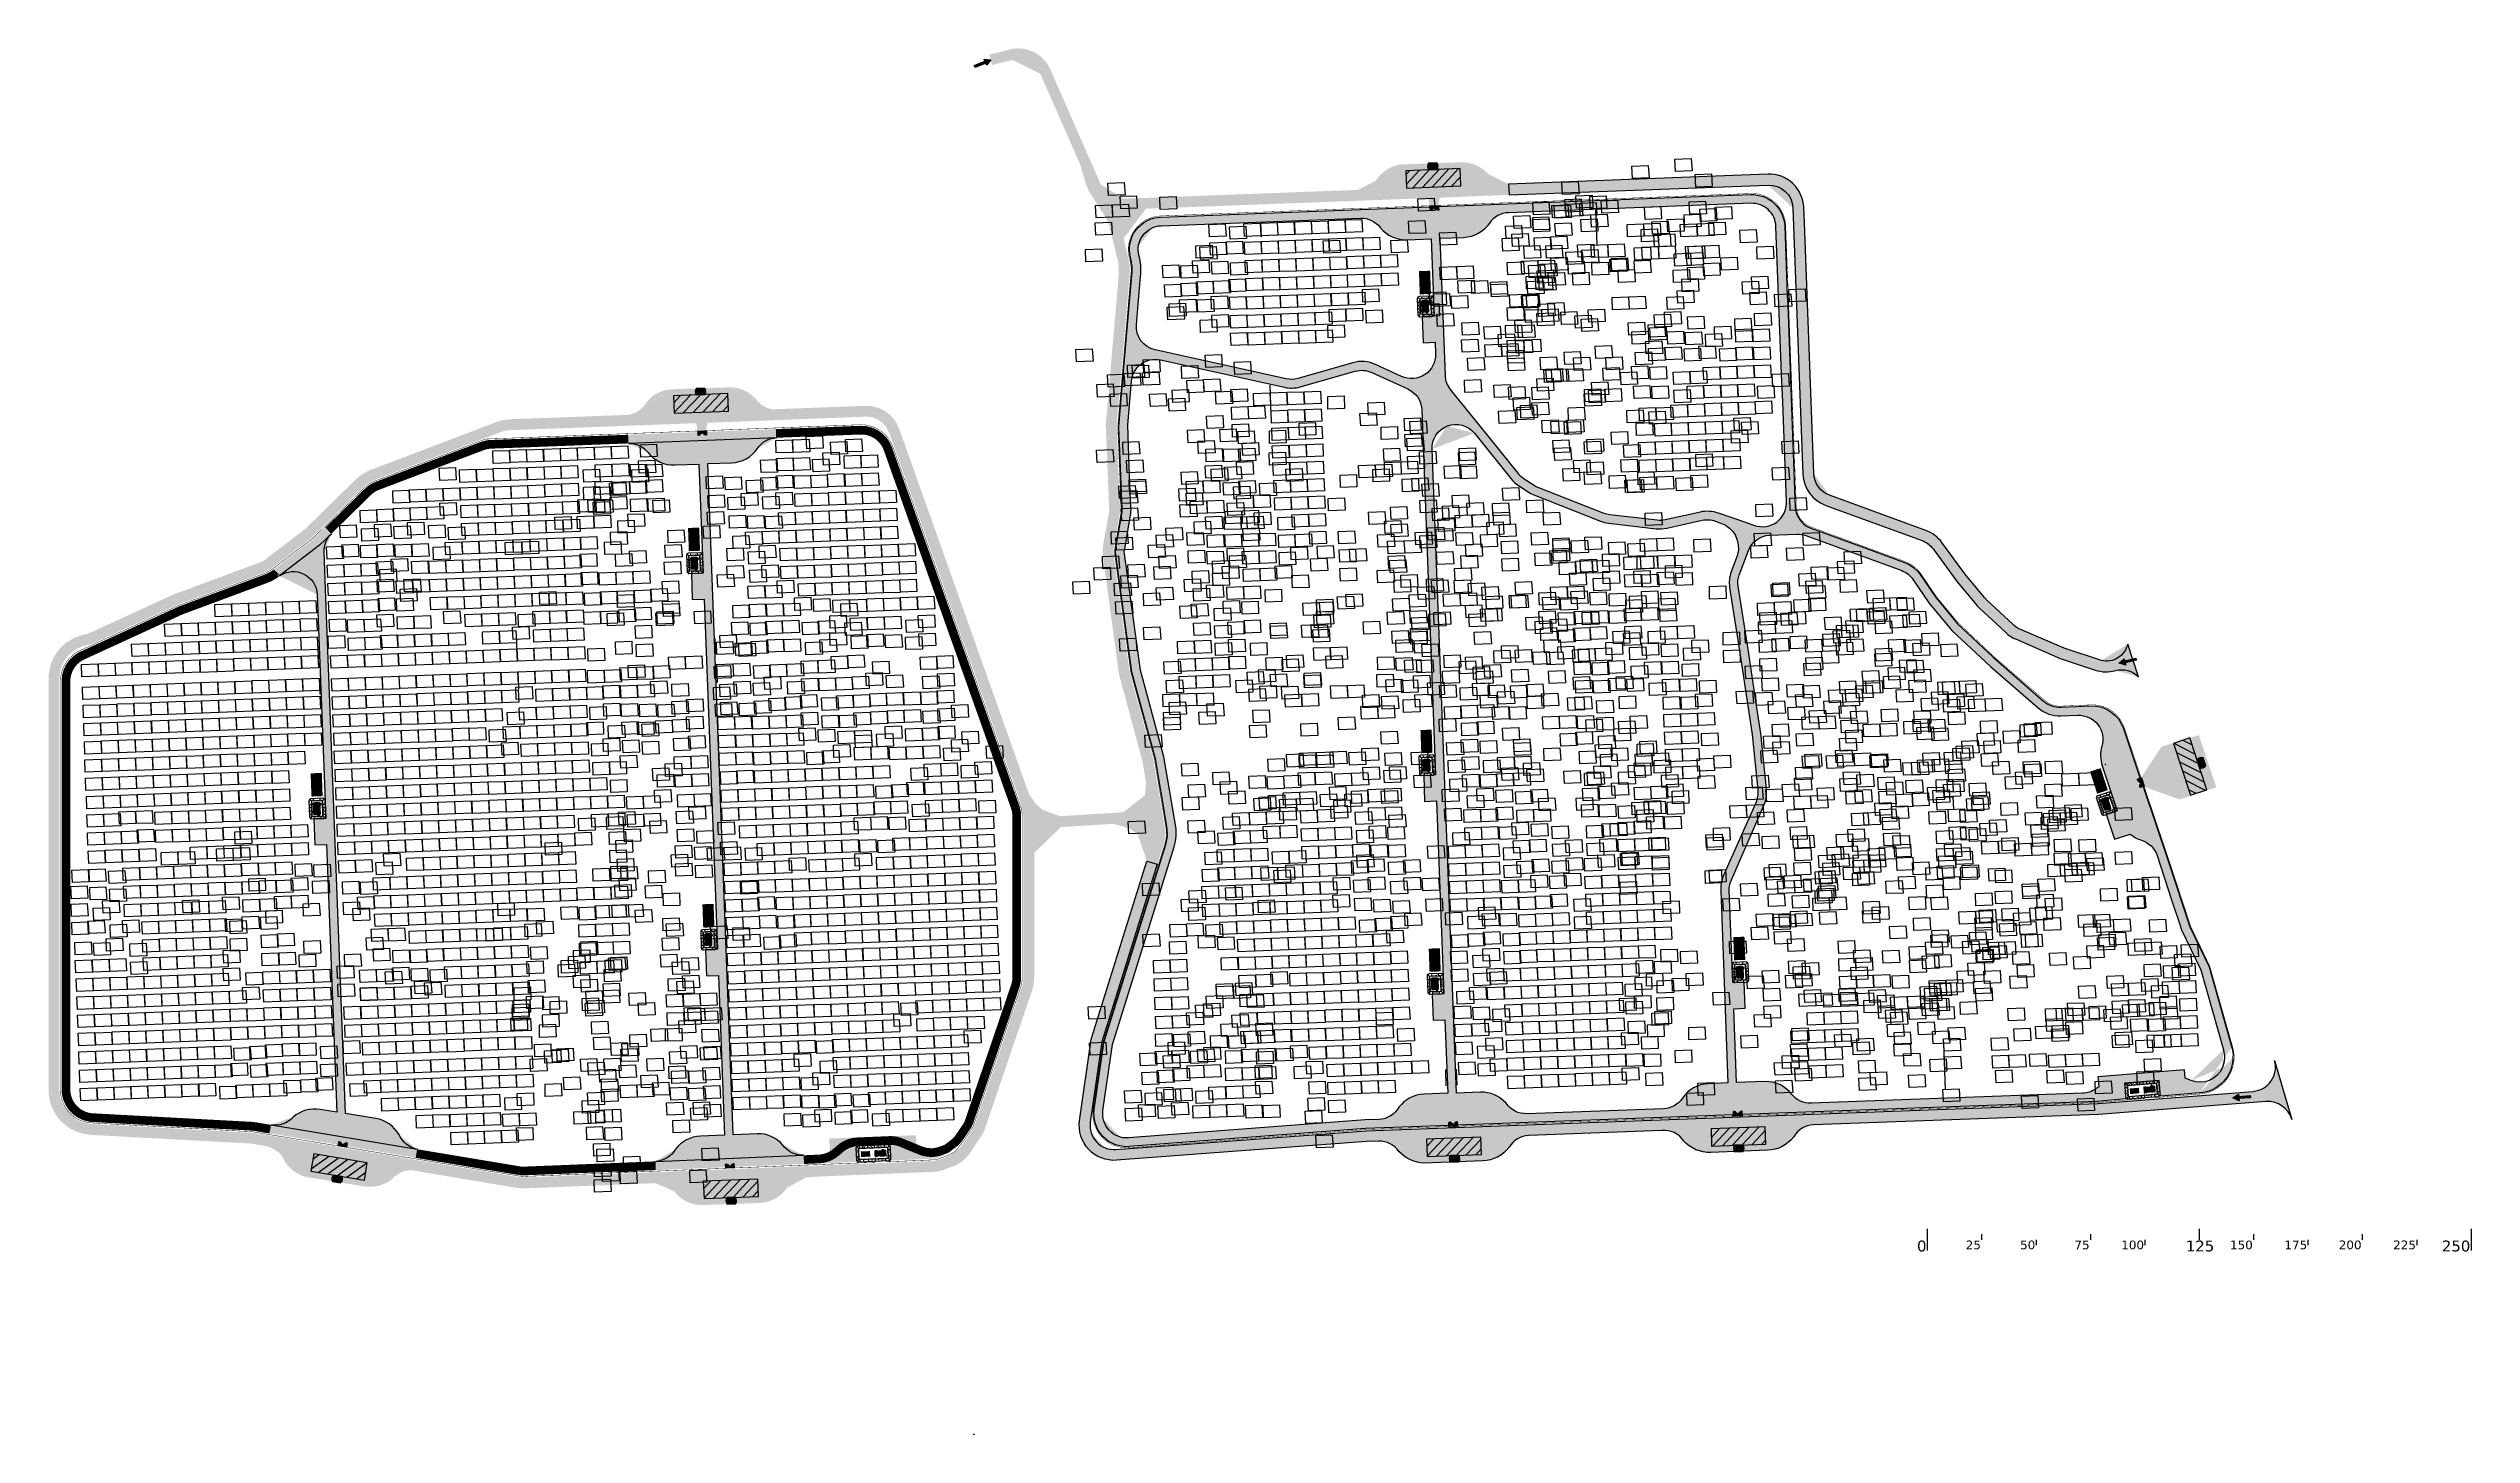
# Model space of a CAD drawing. Header units: metres. Extents: x 1956498 to 1957612, y 2277909 to 2278547.
import ezdxf
from ezdxf.enums import TextEntityAlignment as Align

# ---------------------------------------------------------------- set-up
doc = ezdxf.new("R2010")
doc.units = ezdxf.units.M
doc.header["$PDMODE"] = 35
doc.header["$PDSIZE"] = 0.5
for name, pattern in [('Blanc', [0]), ('CACHE2', [4.7625, 3.175, -1.5875]), ('CENTERX2', [4, 2.5, -0.5, 0.5, -0.5]), ('Dashed', [0.375, 0.25, -0.125]), ('NASCOSTA', [9.525, 6.35, -3.175])]:
    doc.linetypes.add(name, pattern=pattern)
doc.layers.add('PVcase AlignmentLine', color=130, linetype='Continuous', plot=False)
for name, color, linetype in [('PVcase Inverters', 7, 'Continuous'), ('PVcase PV Modules (full frames)', 142, 'Continuous'), ('PVcase Transformers', 7, 'Continuous'), ('Talus_Motif', 253, 'Continuous'), ('UBS-000-Citerne', 113, 'Continuous'), ('UBS-100-Circulation intérieure lourde', 252, 'Continuous'), ('UBS-100-Circulation intérieure légère', 254, 'Continuous'), ('UBS-100-Clôture', 30, 'LIMITE1'), ('UBS-100-HSI150-D3-58', 3, 'Continuous'), ('UBS-100-HSI150-D7-33', 5, 'Continuous'), ('UBS-100-Local technique', 10, 'Continuous'), ('UBS-100-Portail', 7, 'Continuous'), ('UBS-100-Postes', 8, 'Continuous'), ('UBS-900-Echelle plan', 7, 'Continuous'), ('UBS-900-Légendes', 7, 'Continuous'), ('UBS_400_DETAIL POSTE HTA TOOLKIT UBS', 7, 'Continuous')]:
    doc.layers.add(name, color=color, linetype=linetype)
doc.layers.add('UBS-100-Piste DFCI à créer', color=7, linetype='Continuous', true_color=0xbb8c7c)
doc.styles.get("Standard").update_dxf_attribs({"font": 'verdana.ttf'})
doc.styles.add('UBS-Style de texte', font='verdana.ttf')
doc.linetypes.add('LIMITE1', pattern='A,6.35,-2.54,[133,ltypeshp.shx,S=2.54,R=0,X=-2.54,Y=0],-2.54,25.4', length=36.83)
pattern_1 = [(45, (-293.627, -200.975), (-13.4704, 13.4704), []), (45, (-289.137, -200.975), (-13.4704, 13.4704), []), (45, (-284.647, -200.975), (-13.4704, 13.4704), []), (45, (-280.157, -200.975), (-13.4704, 13.4704), [])]
pattern_2 = [(90, (-293.6272, -200.975), (-3.175, -1e-14), []), (150, (-293.6272, -200.975), (-1.5875, -2.74963), []), (210, (-293.6272, -200.975), (1.5875, -2.74963), [])]
pattern_3 = [(0, (-293.6272, -200.975), (0, 3.175), []), (60, (-293.6272, -200.975), (-2.74963, 1.5875), []), (120, (-293.6272, -200.975), (-2.74963, -1.5875), [])]
pattern_4 = [(45, (-451.8, -412.964), (-26.9408, 26.9408), []), (45, (-442.82, -412.964), (-26.9408, 26.9408), []), (45, (-433.84, -412.964), (-26.9408, 26.9408), []), (45, (-424.86, -412.964), (-26.9408, 26.9408), [])]
pattern_5 = [(135, (-451.8, -412.964), (-26.9408, -26.9408), []), (135, (-451.8, -403.984), (-26.9408, -26.9408), []), (135, (-451.8, -395.004), (-26.9408, -26.9408), []), (135, (-451.8, -386.024), (-26.9408, -26.9408), [])]

# ---------------------------------------------------------------- blocks, each defined once
blk = doc.blocks.new('ACCES AU SITE')
h = blk.add_hatch(color=152)
h.dxf.hatch_style = 1
h.paths.add_polyline_path([(-2.7, -0.5), (-8, -0.5), (-8, 0.5), (-2.7, 0.5), (-2.7, 1.5), (0, 0), (-2.7, -1.5)])
blk.add_lwpolyline([(-2.7, -0.5), (-8, -0.5), (-8, 0.5), (-2.7, 0.5), (-2.7, 1.5), (0, 0), (-2.7, -1.5), (-2.7, -0.5), (-8, -0.5)])
blk = doc.blocks.new('Portail 6 m 2 battants')
at = {"true_color": 0xffffff, "transparency": 33554687}
h = blk.add_hatch(color=7, dxfattribs=at)
h.dxf.hatch_style = 1
edge = h.paths.add_edge_path()
edge.add_line((-3.5, 0.1), (-3, 0.1))
edge.add_line((-3, 0.1), (-3, 0))
edge.add_line((-3, 0), (3, 0))
edge.add_line((3, 0), (3, 0.1))
edge.add_line((3, 0.1), (3.5, 0.1))
edge.add_line((3.5, 0.1), (3.5, -0.4))
edge.add_line((3.5, -0.4), (3, -0.4))
edge.add_line((3, -0.4), (3, -3.1))
edge.add_arc((3, -0.1), 3, 180, 270, ccw=False)
edge.add_arc((-3, -0.1), 3, 270, 360, ccw=False)
edge.add_line((-3, -3.1), (-3, -0.4))
edge.add_line((-3, -0.4), (-3.5, -0.4))
edge.add_line((-3.5, -0.4), (-3.5, 0.1))
at = {"layer": 'UBS-100-Portail', "color": 7, "linetype": 'CACHE2', "ltscale": 0.1, "transparency": 33554687}
for p, q in [((-3, -0.1), (-3, -3.1)), ((3, -0.1), (3, -3.1))]:
    blk.add_line(p, q, dxfattribs=at)
at = {"layer": 'UBS-100-Portail', "transparency": 33554687, "const_width": 0.01}
for points in [[(-3.5, -0.4), (-3, -0.4), (-3, 0.1), (-3.5, 0.1)], [(-3, -0.1), (0, -0.1), (0, 0), (-3, 0)], [(0, -0.1), (3, -0.1), (3, 0), (0, 0)], [(3, -0.4), (3.5, -0.4), (3.5, 0.1), (3, 0.1)]]:
    blk.add_lwpolyline(points, close=True, dxfattribs=at)
at = {"layer": 'UBS-100-Portail', "color": 7, "linetype": 'CACHE2', "ltscale": 0.1, "transparency": 33554687}
for centre, start, end in [((-3, -0.1), 270, 360), ((3, -0.1), 180, 270)]:
    blk.add_arc(centre, 3, start, end, dxfattribs=at)
blk = doc.blocks.new('*U2672')
at = {"layer": 'UBS-100-Postes', "true_color": 0xb0c4d8, "transparency": 33554687}
blk.add_hatch(color=9, dxfattribs=at).paths.add_polyline_path([(0, 3), (5.3, 3), (5.3, 0), (0, 0)])
at = {"layer": 'UBS-100-Postes', "color": 7, "transparency": 33554687, "const_width": 0.05}
blk.add_lwpolyline([(0, 3), (5.3, 3), (5.3, 0), (0, 0)], close=True, dxfattribs=at)
at = {"color": 7, "transparency": 33554687}
blk.add_attdef('NUMEROPOSTE', text='', height=1, dxfattribs=at).set_placement((2, 1.2), align=Align.MIDDLE_CENTER)
at = {"layer": 'UBS-100-Postes', "color": 7, "transparency": 33554687, "insert": (2.1, 1.5), "char_height": 1, "attachment_point": 5, "style": 'UBS-Style de texte'}
blk.add_mtext_dynamic_manual_height_columns('\\pxqc;PDT', width=7.5, gutter_width=7.5, heights=[0], dxfattribs=at)
blk = doc.blocks.new('*U2673')
at = {"layer": 'UBS-100-Postes', "true_color": 0xb0c4d8, "transparency": 33554687}
blk.add_hatch(color=9, dxfattribs=at).paths.add_polyline_path([(0, 3), (5.3, 3), (5.3, 0), (0, 0)])
at = {"layer": 'UBS-100-Postes', "color": 7, "transparency": 33554687, "const_width": 0.05}
blk.add_lwpolyline([(0, 3), (5.3, 3), (5.3, 0), (0, 0)], close=True, dxfattribs=at)
at = {"color": 7, "transparency": 33554687}
blk.add_attdef('NUMEROPOSTE', text='', height=1, dxfattribs=at).set_placement((2, 1.2), align=Align.MIDDLE_CENTER)
at = {"layer": 'UBS-100-Postes', "color": 7, "transparency": 33554687, "insert": (2.1, 1.5), "char_height": 1, "attachment_point": 5, "style": 'UBS-Style de texte'}
blk.add_mtext_dynamic_manual_height_columns('\\pxqc;PDT', width=7.5, gutter_width=7.5, heights=[0], dxfattribs=at)
blk = doc.blocks.new('*U2670')
at = {"layer": 'UBS-100-Postes', "true_color": 0xb0c4d8, "transparency": 33554687}
blk.add_hatch(color=9, dxfattribs=at).paths.add_polyline_path([(0, 3), (5.3, 3), (5.3, 0), (0, 0)])
at = {"layer": 'UBS-100-Postes', "color": 7, "transparency": 33554687, "const_width": 0.05}
blk.add_lwpolyline([(0, 3), (5.3, 3), (5.3, 0), (0, 0)], close=True, dxfattribs=at)
at = {"color": 7, "transparency": 33554687}
blk.add_attdef('NUMEROPOSTE', text='', height=1, dxfattribs=at).set_placement((2, 1.2), align=Align.MIDDLE_CENTER)
at = {"layer": 'UBS-100-Postes', "color": 7, "transparency": 33554687, "insert": (2.1, 1.5), "char_height": 1, "attachment_point": 5, "style": 'UBS-Style de texte'}
blk.add_mtext_dynamic_manual_height_columns('\\pxqc;PDT', width=7.5, gutter_width=7.5, heights=[0], dxfattribs=at)
blk = doc.blocks.new('PdL')
at = {"true_color": 0xb0c4d8, "transparency": 33554687}
for points in [[(-6.4, 2.2), (-2.2, 2.2), (-2.2, -0.3), (-6.4, -0.3)], [(0.1, 2.3), (5.1, 2.3), (5.1, -0.3), (0.1, -0.3)]]:
    blk.add_hatch(color=9, dxfattribs=at).paths.add_polyline_path(points)
at = {"color": 17, "transparency": 33554687}
for p, q in [((-7.4, 2.8), (-8.4, 2.8)), ((-7.4, 2.1), (-7.9, 2.1)), ((-7.4, 1.3), (-7.9, 1.3)), ((-7.4, 0.6), (-7.9, 0.6)), ((-7, 3.6), (-7, 4.5)), ((-6.2, 3.6), (-6.2, 4)), ((-5.4, 3.6), (-5.4, 4.5)), ((-4.7, 3.6), (-4.7, 4.3)), ((-3.9, 3.5), (-3.9, 4)), ((-3.1, 3.5), (-3.1, 4.5)), ((-2.3, 3.5), (-2.3, 4)), ((-1.5, 3.5), (-1.5, 4.5)), ((-0.8, 3.5), (-0.8, 4)), ((0, 3.5), (0, 4.5)), ((0.8, 3.5), (0.8, 4)), ((1.6, 3.5), (1.6, 4.5)), ((2.3, 3.5), (2.3, 4)), ((3.1, 3.5), (3.1, 4.5)), ((3.8, 3.5), (3.8, 4)), ((4.6, 3.5), (4.6, 4.5)), ((5.3, 3.5), (5.3, 4)), ((6.1, 2.8), (7.1, 2.8)), ((6.1, 2.1), (6.6, 2.1)), ((6.1, 1.3), (6.6, 1.3)), ((6.1, 0.6), (6.6, 0.6)), ((-7.4, -0.2), (-8.4, -0.2)), ((-7.4, -0.9), (-7.9, -0.9)), ((-7, -1.3), (-7, -2.2)), ((-6.2, -1.3), (-6.2, -1.7)), ((-5.4, -1.3), (-5.4, -2.2)), ((-4.7, -1.3), (-4.7, -1.7)), ((-3.9, -1.3), (-3.9, -1.7)), ((-3.1, -1.3), (-3.1, -2.2)), ((-2.3, -1.3), (-2.3, -1.7)), ((-1.5, -1.3), (-1.5, -2.2)), ((-0.8, -1.3), (-0.8, -1.7)), ((0, -1.3), (0, -2.2)), ((0.8, -1.3), (0.8, -1.7)), ((1.6, -1.3), (1.6, -2.1)), ((2.3, -1.3), (2.3, -1.7)), ((3.1, -1.3), (3.1, -2.2)), ((3.8, -1.3), (3.8, -1.7)), ((4.6, -1.3), (4.6, -2.2)), ((5.3, -1.3), (5.3, -1.7)), ((6.1, -0.2), (7.1, -0.2)), ((6.1, -0.9), (6.6, -0.9))]:
    blk.add_line(p, q, dxfattribs=at)
blk.add_lwpolyline([(-7.6, -2.5), (6.3, -2.5, 0.414214), (7.3, -1.5), (7.3, 3.7, 0.414214), (6.3, 4.7), (-7.6, 4.7, 0.414214), (-8.6, 3.7), (-8.6, -1.5, 0.414214)], format="xyb", close=True, dxfattribs=at)
for points in [[(-7.4, 3.5), (-8.3, 4.5)], [(6.1, 3.5), (7, 4.5)], [(-7.4, -1.3), (-8.3, -2.2)], [(6.1, -1.3), (7, -2.2)]]:
    blk.add_lwpolyline(points, dxfattribs=at)
blk.add_lwpolyline([(-7.4, -1.3), (6.1, -1.3), (6.1, 3.5), (-7.4, 3.5)], close=True, dxfattribs=at)
at = {"color": 7, "transparency": 33554687, "const_width": 0.05}
for points in [[(-6.4, 2.2), (-2.2, 2.2), (-2.2, -0.3), (-6.4, -0.3)], [(0.1, 2.3), (5.1, 2.3), (5.1, -0.3), (0.1, -0.3)]]:
    blk.add_lwpolyline(points, close=True, dxfattribs=at)
at = {"color": 7, "transparency": 33554687, "char_height": 1, "style": 'UBS-Style de texte'}
for s, width, insert, attachment_point in [('\\pxqc;PF', 2.86, (-5.9, 1), 4), ('\\pxqc;PDL', 7.5, (2.3, 1), 5)]:
    blk.add_mtext_dynamic_manual_height_columns(s, width=width, gutter_width=7.5, heights=[0], dxfattribs=dict(at, insert=insert, attachment_point=attachment_point))
at = {"color": 7, "transparency": 33554687}
blk.add_attdef('NUMERO', text='', height=1, dxfattribs=at).set_placement((3.8, 1), align=Align.MIDDLE_LEFT)
blk = doc.blocks.new('Citerne solide 30m3')
at = {"layer": 'UBS-000-Citerne', "transparency": 33554687}
h = blk.add_hatch(color=256, dxfattribs=at)
h.dxf.hatch_style = 1
edge = h.paths.add_edge_path()
edge.add_line((-1.9, -3), (1.9, -3))
edge.add_arc((0.2, -1.5), 2.32, 319.7274, 400.2726)
edge.add_line((1.9, 0), (-1.9, 0))
edge.add_arc((-0.2, -1.5), 2.32, 139.7274, 220.2726)
at = {"layer": 'UBS-000-Citerne', "color": 7, "transparency": 33554687}
blk.add_lwpolyline([(-1.9, -3), (1.9, -3, 0.366667), (1.9, 0), (-1.9, 0, 0.366667)], format="xyb", close=True, dxfattribs=at)
for points in [[(-1.9, 0), (-1.9, -3)], [(1.9, -3), (1.9, 0)]]:
    blk.add_lwpolyline(points, dxfattribs=at)
at = {"color": 1, "transparency": 33554687, "insert": (-1.9, -1.5), "char_height": 0.8, "attachment_point": 4}
blk.add_mtext_dynamic_manual_height_columns('\\pxqc;{\\C7;30 m³}', width=3.9, gutter_width=10, heights=[0], dxfattribs=at)
blk = doc.blocks.new('*U2551')
at = {"transparency": 33554687}
for p, q in [((0, -5), (0, 5)), ((25, 0), (25, 2.5)), ((50, -2.5), (50, 0)), ((75, 0), (75, 2.5)), ((100, -2.5), (100, 0)), ((125, 0), (125, 5)), ((150, 0), (150, 2.5)), ((175, -2.5), (175, 0)), ((200, 0), (200, 2.5)), ((225, -2.5), (225, 0)), ((250, -5), (250, 5))]:
    blk.add_line(p, q, dxfattribs=at)
at = {"transparency": 33554687, "const_width": 0.05}
blk.add_lwpolyline([(0, 0), (250, 0)], dxfattribs=at)
at = {"transparency": 33554687, "style": 'UBS-Style de texte'}
for s, insert, char_height, attachment_point in [('0', (-0.5, -0.4), 5, 3), ('25', (24.5, -0.4), 4, 3), ('50', (49.5, -0.4), 4, 3), ('75', (74.5, -0.4), 4, 3), ('100', (99.5, -0.4), 4, 3), ('125', (118.7, -0.4), 5, 1), ('150', (149.5, -0.4), 4, 3), ('175', (174.5, -0.4), 4, 3), ('200', (199.5, -0.4), 4, 3), ('225', (224.5, -0.4), 4, 3), ('250', (249.5, -0.4), 5, 3)]:
    blk.add_mtext_dynamic_manual_height_columns(s, width=22.242, gutter_width=41606, heights=[0], dxfattribs=dict(at, insert=insert, char_height=char_height, attachment_point=attachment_point))
blk = doc.blocks.new('LT UBS')
at = {"layer": 'UBS-100-Postes', "true_color": 0xb0c4d8, "transparency": 33554687}
blk.add_hatch(color=9, dxfattribs=at).paths.add_polyline_path([(0, 5.1), (10.6, 5.1), (10.6, 0), (0, 0)])
at = {"layer": 'UBS-100-Postes', "color": 7, "transparency": 33554687, "const_width": 0.05}
blk.add_lwpolyline([(0, 5.1), (10.6, 5.1), (10.6, 0), (0, 0)], close=True, dxfattribs=at)
at = {"transparency": 33554687}
blk.add_attdef('NUMERO', text='', height=1, dxfattribs=at).set_placement((6.8, 2.6), align=Align.MIDDLE_CENTER)
at = {"layer": 'UBS-100-Postes', "color": 7, "transparency": 33554687, "insert": (5.3, 2.6), "char_height": 1, "attachment_point": 5, "style": 'UBS-Style de texte'}
blk.add_mtext_dynamic_manual_height_columns('LT', width=7.5, gutter_width=7.5, heights=[0], dxfattribs=at)
blk = doc.blocks.new('PVcase Inverter (2nd tier)')
at = {"layer": 'PVcase Inverters', "color": 0, "transparency": 33554687}
blk.add_lwpolyline([(0, 0), (850, 0), (850, 500), (0, 500)], close=True, dxfattribs=at)
blk.add_lwpolyline([(850, 0), (0, 500)], dxfattribs=at)
blk = doc.blocks.new('3P6@20DEG F FX ID1 PVBlock')
at = {"color": 0, "transparency": 33554687}
blk.add_polyline3d([(0, 0, 2.1), (7.5, 0.3, 2.1), (7.8, -5.4, 0), (0.2, -5.7, 0)], close=True, dxfattribs=at)
blk = doc.blocks.new('A$C28452D02')
h = blk.add_hatch(color=7)
h.dxf.hatch_style = 1
h.paths.add_polyline_path([(270, -79), (40, -79), (40, -729), (78, -144)])
at = {"color": 7, "linetype": 'Continuous'}
for p, q in [((0, 0), (0, -775)), ((310, 0), (310, -775)), ((310, -79), (310, -775))]:
    blk.add_line(p, q, dxfattribs=at)
for p, q in [((5, -123), (31, -123)), ((5, -244), (31, -244)), ((5, -339), (31, -339)), ((5, -486), (31, -486)), ((5, -674), (31, -674)), ((18, -108), (18, -138)), ((18, -229), (18, -259)), ((18, -324), (18, -354)), ((18, -471), (18, -501)), ((18, -659), (18, -689)), ((142, -57), (168, -57)), ((142, -735), (168, -735)), ((155, -42), (155, -72)), ((155, -720), (155, -750)), ((305, -123), (279, -123)), ((305, -244), (279, -244)), ((305, -339), (279, -339)), ((305, -486), (279, -486)), ((305, -674), (279, -674)), ((292, -108), (292, -138)), ((292, -229), (292, -259)), ((292, -324), (292, -354)), ((292, -471), (292, -501)), ((292, -659), (292, -689))]:
    blk.add_line(p, q)
for points in [[(0, -775), (310, -775), (310, 0), (0, 0)], [(0, -753), (310, -753), (310, -775), (0, -775)], [(40, -729), (270, -729), (270, -79), (40, -79)], [(270, -79), (40, -79), (40, -729), (78, -144)], [(40, -729), (270, -729), (270, -79), (40, -79)]]:
    blk.add_lwpolyline(points, close=True, dxfattribs=at)
blk = doc.blocks.new('A$C4D8F090A')
at = {"color": 7, "linetype": 'Continuous'}
for points in [[(0, -775), (430, -775), (430, 0), (0, 0)], [(0, -753), (430, -753), (430, -775), (0, -775)]]:
    blk.add_lwpolyline(points, close=True, dxfattribs=at)
blk = doc.blocks.new('A$C05EB0D1F')
at = {"color": 7, "linetype": 'Continuous'}
for points in [[(0, -775), (620, -775), (620, 0), (0, 0)], [(0, -753), (620, -753), (620, -775), (0, -775)]]:
    blk.add_lwpolyline(points, close=True, dxfattribs=at)
blk = doc.blocks.new('A$C27D579D9')
h = blk.add_hatch(color=7)
h.dxf.hatch_style = 1
h.paths.add_polyline_path([(390, -64), (0, -64), (0, -674), (65, -125)])
at = {"color": 7, "linetype": 'Continuous'}
for p in [(430, 0), (430, -64)]:
    blk.add_line(p, (430, -775), dxfattribs=at)
for p, q in [((202, -36), (228, -36)), ((202, -699), (228, -699)), ((215, -21), (215, -51)), ((215, -684), (215, -714)), ((398, -102), (424, -102)), ((398, -223), (424, -223)), ((398, -319), (424, -319)), ((398, -465), (424, -465)), ((398, -653), (424, -653)), ((411, -87), (411, -117)), ((411, -208), (411, -238)), ((411, -304), (411, -334)), ((411, -450), (411, -480)), ((411, -638), (411, -668))]:
    blk.add_line(p, q)
for points in [[(0, -775), (430, -775), (430, 0), (0, 0)], [(0, -674), (390, -674), (390, -64), (0, -64)], [(0, -674), (390, -674), (390, -64), (0, -64)]]:
    blk.add_lwpolyline(points, close=True, dxfattribs=at)
at = {"color": 251, "linetype": 'Continuous'}
blk.add_lwpolyline([(390, -64), (0, -64), (0, -674), (65, -125)], close=True, dxfattribs=at)
at = {"color": 7, "linetype": 'Dashed'}
blk.add_lwpolyline([(430, -430), (430, -30)], close=True, dxfattribs=at)
blk.add_lwpolyline([(430, -430), (430, -30)], close=True, dxfattribs=at)
blk.add_lwpolyline([(430, -430), (430, -30)], close=True, dxfattribs=at)
blk.add_lwpolyline([(430, -430), (430, -30)], close=True, dxfattribs=at)
blk.add_lwpolyline([(430, -430), (430, -30)], close=True, dxfattribs=at)
blk.add_lwpolyline([(430, -430), (430, -30)], close=True, dxfattribs=at)
blk = doc.blocks.new('HSI 150 coupe')
at = {"linetype": 'Continuous', "lineweight": 0}
h = blk.add_hatch(dxfattribs=at)
h.set_pattern_fill('ANSI34', color=1, style=0)
h.set_pattern_definition(pattern_1)
edge = h.paths.add_edge_path(flags=0)
edge.add_spline(control_points=[(-64, 37), (-64, 36), (-64, 34), (-64, 32)], knot_values=[0.0900279, 0.0900279, 0.0900279, 0.0900279, 0.1001253, 0.1001253, 0.1001253, 0.1001253], weights=[1, 1, 1, 1], degree=3, periodic=0)
edge.add_spline(control_points=[(-64, 32), (-65, 32), (-67, 32), (-68, 32), (-69, 32), (-70, 32), (-71, 32)], knot_values=[0.1223665, 0.1223665, 0.1223665, 0.1223665, 0.1290036, 0.1290036, 0.1290036, 0.1358668, 0.1358668, 0.1358668, 0.1358668], weights=[1, 1, 1, 1, 1, 1, 1], degree=3, periodic=0)
edge.add_line((-71, 32), (-71, 40))
edge.add_line((-71, 40), (-72, 40))
edge.add_spline(control_points=[(-72, 40), (-72, 40), (-72, 40), (-72, 40), (-72, 40), (-72, 40), (-72, 40), (-72, 40), (-72, 40), (-73, 40), (-73, 40), (-73, 39), (-73, 39), (-73, 39), (-73, 39), (-73, 39), (-73, 39), (-73, 39), (-73, 39)], knot_values=[0.0037236, 0.0037236, 0.0037236, 0.0037236, 0.0039361, 0.0039361, 0.0039361, 0.0042748, 0.0042748, 0.0042748, 0.0046135, 0.0046135, 0.0046135, 0.0049522, 0.0049522, 0.0049522, 0.0051265, 0.0051265, 0.0051265, 0.0053008, 0.0053008, 0.0053008, 0.0053008], weights=[1, 1, 1, 1, 1, 1, 1, 1, 1, 1, 1, 1, 1, 1, 1, 1, 1, 1, 1], degree=3, periodic=0)
edge.add_line((-73, 39), (-73, -39))
edge.add_spline(control_points=[(-73, -39), (-73, -39), (-73, -39), (-73, -39), (-73, -39), (-73, -39), (-73, -39), (-73, -39), (-73, -40), (-72, -40), (-72, -40), (-72, -40), (-72, -40), (-72, -40), (-72, -40), (-72, -40), (-72, -40), (-72, -40), (-72, -40)], knot_values=[0.0055611, 0.0055611, 0.0055611, 0.0055611, 0.0056297, 0.0056297, 0.0056297, 0.0059684, 0.0059684, 0.0059684, 0.0063071, 0.0063071, 0.0063071, 0.0065173, 0.0065173, 0.0065173, 0.006856, 0.006856, 0.006856, 0.0071369, 0.0071369, 0.0071369, 0.0071369], weights=[1, 1, 1, 1, 1, 1, 1, 1, 1, 1, 1, 1, 1, 1, 1, 1, 1, 1, 1], degree=3, periodic=0)
edge.add_line((-72, -40), (-71, -40))
edge.add_line((-71, -40), (-71, -32))
edge.add_spline(control_points=[(-71, -32), (-70, -32), (-69, -32), (-68, -32), (-67, -32), (-65, -32), (-64, -32)], knot_values=[0.1221403, 0.1221403, 0.1221403, 0.1221403, 0.1290036, 0.1290036, 0.1290036, 0.1356406, 0.1356406, 0.1356406, 0.1356406], weights=[1, 1, 1, 1, 1, 1, 1], degree=3, periodic=0)
edge.add_spline(control_points=[(-64, -32), (-64, -34), (-64, -36), (-64, -37)], knot_values=[0.2299766, 0.2299766, 0.2299766, 0.2299766, 0.2400739, 0.2400739, 0.2400739, 0.2400739], weights=[1, 1, 1, 1], degree=3, periodic=0)
edge.add_line((-64, -37), (-64, -37))
edge.add_spline(control_points=[(-64, -37), (-64, -36), (-64, -34), (-64, -32)], knot_values=[0.0900279, 0.0900279, 0.0900279, 0.0900279, 0.1001322, 0.1001322, 0.1001322, 0.1001322], weights=[1, 1, 1, 1], degree=3, periodic=0)
edge.add_spline(control_points=[(-64, -32), (-63, -32), (-62, -32), (-60, -32), (-59, -32), (-58, -32), (-57, -32)], knot_values=[0.1219394, 0.1219394, 0.1219394, 0.1219394, 0.1288025, 0.1288025, 0.1288025, 0.1354397, 0.1354397, 0.1354397, 0.1354397], weights=[1, 1, 1, 1, 1, 1, 1], degree=3, periodic=0)
edge.add_spline(control_points=[(-57, -32), (-57, -34), (-57, -36), (-57, -37)], knot_values=[0.0827502, 0.0827502, 0.0827502, 0.0827502, 0.0929475, 0.0929475, 0.0929475, 0.0929475], weights=[1, 1, 1, 1], degree=3, periodic=0)
edge.add_line((-57, -37), (-57, -37))
edge.add_spline(control_points=[(-57, -37), (-57, -37), (-57, -36), (-57, -36), (-57, -35), (-57, -34), (-57, -32)], knot_values=[0.0348775, 0.0348775, 0.0348775, 0.0348775, 0.0379538, 0.0379538, 0.0379538, 0.0450818, 0.0450818, 0.0450818, 0.0450818], weights=[1, 1, 1, 1, 1, 1, 1], degree=3, periodic=0)
edge.add_spline(control_points=[(-57, -32), (-56, -32), (-56, -32), (-55, -32), (-55, -32), (-55, -32), (-54, -32)], knot_values=[0.1260473, 0.1260473, 0.1260473, 0.1260473, 0.1286604, 0.1286604, 0.1286604, 0.1310475, 0.1310475, 0.1310475, 0.1310475], weights=[1, 1, 1, 1, 1, 1, 1], degree=3, periodic=0)
edge.add_line((-54, -32), (-54, -32))
edge.add_line((-54, -32), (-71, -32))
edge.add_line((-71, -32), (-71, 32))
edge.add_line((-71, 32), (-54, 32))
edge.add_line((-54, 32), (-54, 32))
edge.add_spline(control_points=[(-54, 32), (-55, 32), (-55, 32), (-55, 32), (-56, 32), (-56, 32), (-57, 32)], knot_values=[0.1262733, 0.1262733, 0.1262733, 0.1262733, 0.1286604, 0.1286604, 0.1286604, 0.1312734, 0.1312734, 0.1312734, 0.1312734], weights=[1, 1, 1, 1, 1, 1, 1], degree=3, periodic=0)
edge.add_spline(control_points=[(-57, 32), (-57, 34), (-57, 36), (-57, 37)], knot_values=[0.0827979, 0.0827979, 0.0827979, 0.0827979, 0.0930021, 0.0930021, 0.0930021, 0.0930021], weights=[1, 1, 1, 1], degree=3, periodic=0)
edge.add_line((-57, 37), (-57, 37))
edge.add_spline(control_points=[(-57, 37), (-57, 37), (-57, 36), (-57, 36), (-57, 35), (-57, 34), (-57, 32)], knot_values=[0.0348571, 0.0348571, 0.0348571, 0.0348571, 0.0381524, 0.0381524, 0.0381524, 0.0450543, 0.0450543, 0.0450543, 0.0450543], weights=[1, 1, 1, 1, 1, 1, 1], degree=3, periodic=0)
edge.add_spline(control_points=[(-57, 32), (-58, 32), (-59, 32), (-60, 32), (-62, 32), (-63, 32), (-64, 32)], knot_values=[0.1221653, 0.1221653, 0.1221653, 0.1221653, 0.1288025, 0.1288025, 0.1288025, 0.1356656, 0.1356656, 0.1356656, 0.1356656], weights=[1, 1, 1, 1, 1, 1, 1], degree=3, periodic=0)
edge.add_spline(control_points=[(-64, 32), (-64, 34), (-64, 36), (-64, 37)], knot_values=[0.2299695, 0.2299695, 0.2299695, 0.2299695, 0.2400738, 0.2400738, 0.2400738, 0.2400738], weights=[1, 1, 1, 1], degree=3, periodic=0)
edge.add_line((-64, 37), (-64, 37))
h = blk.add_hatch(dxfattribs=at)
h.set_pattern_fill('ANSI34', color=1, style=0)
h.set_pattern_definition(pattern_1)
edge = h.paths.add_edge_path(flags=0)
edge.add_line((-71, 39), (-71, 38))
edge.add_line((-71, 38), (-18, 38))
edge.add_line((-18, 38), (-18, 39))
edge.add_spline(control_points=[(-18, 39), (-18, 40), (-18, 40), (-19, 40)], knot_values=[0.3611955, 0.3611955, 0.3611955, 0.3611955, 0.3626173, 0.3626173, 0.3626173, 0.3626173], weights=[1, 1, 1, 1], degree=3, periodic=0)
edge.add_line((-19, 40), (-71, 40))
edge.add_spline(control_points=[(-71, 40), (-71, 40), (-71, 40), (-71, 39)], knot_values=[0.1357674, 0.1357674, 0.1357674, 0.1357674, 0.1371817, 0.1371817, 0.1371817, 0.1371817], weights=[1, 1, 1, 1], degree=3, periodic=0)
h = blk.add_hatch(dxfattribs=at)
h.set_pattern_fill('ANSI34', color=1, style=0)
h.set_pattern_definition(pattern_1)
edge = h.paths.add_edge_path(flags=0)
edge.add_spline(control_points=[(-11, 40), (-8, 40), (-6, 40), (-3, 40), (0, 40), (2, 40), (5, 40)], knot_values=[0.1447717, 0.1447717, 0.1447717, 0.1447717, 0.1599345, 0.1599345, 0.1599345, 0.175272, 0.175272, 0.175272, 0.175272], weights=[1, 1, 1, 1, 1, 1, 1], degree=3, periodic=0)
edge.add_line((5, 40), (5, 42))
edge.add_spline(control_points=[(5, 42), (5, 42), (5, 42), (5, 42), (5, 42), (5, 42), (5, 42), (5, 43), (5, 43), (5, 43), (5, 43), (5, 43), (5, 43), (5, 43), (5, 43), (5, 43), (5, 43), (5, 43), (5, 43)], knot_values=[0.000605, 0.000605, 0.000605, 0.000605, 0.0006978, 0.0006978, 0.0006978, 0.0007825, 0.0007825, 0.0007825, 0.0009519, 0.0009519, 0.0009519, 0.0011212, 0.0011212, 0.0011212, 0.0012906, 0.0012906, 0.0012906, 0.0013847, 0.0013847, 0.0013847, 0.0013847], weights=[1, 1, 1, 1, 1, 1, 1, 1, 1, 1, 1, 1, 1, 1, 1, 1, 1, 1, 1], degree=3, periodic=0)
edge.add_spline(control_points=[(5, 43), (5, 43), (5, 43), (6, 43), (6, 43), (6, 43), (7, 43)], knot_values=[0.1663511, 0.1663511, 0.1663511, 0.1663511, 0.1677381, 0.1677381, 0.1677381, 0.1698691, 0.1698691, 0.1698691, 0.1698691], weights=[1, 1, 1, 1, 1, 1, 1], degree=3, periodic=0)
edge.add_spline(control_points=[(7, 43), (7, 43), (7, 43), (7, 43), (7, 43), (7, 43), (7, 43), (7, 43), (7, 43), (7, 43), (7, 43), (7, 43), (7, 43), (7, 43), (7, 43), (7, 43), (7, 43), (7, 43), (7, 43)], knot_values=[0.0029023, 0.0029023, 0.0029023, 0.0029023, 0.0030219, 0.0030219, 0.0030219, 0.0031261, 0.0031261, 0.0031261, 0.003294, 0.003294, 0.003294, 0.0034619, 0.0034619, 0.0034619, 0.0036298, 0.0036298, 0.0036298, 0.0036747, 0.0036747, 0.0036747, 0.0036747], weights=[1, 1, 1, 1, 1, 1, 1, 1, 1, 1, 1, 1, 1, 1, 1, 1, 1, 1, 1], degree=3, periodic=0)
edge.add_line((7, 43), (7, 49))
edge.add_line((7, 49), (7, 49))
edge.add_line((7, 49), (7, 52))
edge.add_line((7, 52), (7, 52))
edge.add_line((7, 52), (7, 52))
edge.add_line((7, 52), (1, 52))
edge.add_line((1, 52), (1, 51))
edge.add_line((1, 51), (5, 51))
edge.add_arc((5, 51), 0.25, 0, 90, ccw=False)
edge.add_line((5, 51), (5, 44))
edge.add_spline(control_points=[(5, 44), (5, 44), (5, 44), (5, 44), (5, 44), (5, 44), (5, 44), (5, 44), (5, 44), (5, 44), (5, 44), (5, 44), (5, 44), (5, 44), (5, 44), (5, 44), (5, 44), (5, 44), (5, 44)], knot_values=[0.0024108, 0.0024108, 0.0024108, 0.0024108, 0.0024761, 0.0024761, 0.0024761, 0.0026455, 0.0026455, 0.0026455, 0.0028148, 0.0028148, 0.0028148, 0.0029842, 0.0029842, 0.0029842, 0.0031536, 0.0031536, 0.0031536, 0.003199, 0.003199, 0.003199, 0.003199], weights=[1, 1, 1, 1, 1, 1, 1, 1, 1, 1, 1, 1, 1, 1, 1, 1, 1, 1, 1], degree=3, periodic=0)
edge.add_line((5, 44), (4, 44))
edge.add_spline(control_points=[(4, 44), (4, 44), (4, 44), (4, 44), (4, 44), (4, 44), (4, 44), (4, 44), (3, 44), (3, 43), (3, 43), (3, 43), (3, 43), (3, 43), (3, 43), (3, 43)], knot_values=[0.0093749, 0.0093749, 0.0093749, 0.0093749, 0.0100731, 0.0100731, 0.0100731, 0.0109126, 0.0109126, 0.0109126, 0.011752, 0.011752, 0.011752, 0.0125914, 0.0125914, 0.0125914, 0.0132848, 0.0132848, 0.0132848, 0.0132848], weights=[1, 1, 1, 1, 1, 1, 1, 1, 1, 1, 1, 1, 1, 1, 1, 1], degree=3, periodic=0)
edge.add_line((3, 43), (3, 42))
edge.add_spline(control_points=[(3, 42), (3, 42), (3, 42), (3, 42), (3, 42), (3, 42), (3, 42), (3, 42), (3, 42), (3, 42), (3, 42), (3, 42), (3, 42), (3, 42), (3, 42), (3, 42), (3, 42), (3, 42), (3, 42)], knot_values=[0.0024423, 0.0024423, 0.0024423, 0.0024423, 0.0024761, 0.0024761, 0.0024761, 0.0026455, 0.0026455, 0.0026455, 0.0028148, 0.0028148, 0.0028148, 0.0029842, 0.0029842, 0.0029842, 0.0031536, 0.0031536, 0.0031536, 0.0032281, 0.0032281, 0.0032281, 0.0032281], weights=[1, 1, 1, 1, 1, 1, 1, 1, 1, 1, 1, 1, 1, 1, 1, 1, 1, 1, 1], degree=3, periodic=0)
edge.add_spline(control_points=[(3, 42), (-2, 42), (-7, 42), (-13, 42), (-18, 42), (-23, 42), (-28, 42)], knot_values=[0.1371505, 0.1371505, 0.1371505, 0.1371505, 0.1679935, 0.1679935, 0.1679935, 0.1986533, 0.1986533, 0.1986533, 0.1986533], weights=[1, 1, 1, 1, 1, 1, 1], degree=3, periodic=0)
edge.add_line((-28, 42), (-28, 41))
edge.add_line((-28, 41), (-25, 41))
edge.add_line((-25, 41), (-25, 40))
edge.add_line((-25, 40), (-18, 40))
edge.add_spline(control_points=[(-18, 40), (-18, 40), (-18, 40), (-18, 40), (-18, 40), (-18, 40), (-18, 40), (-18, 40), (-18, 40), (-18, 40), (-18, 40), (-18, 40), (-18, 40), (-18, 40), (-18, 40), (-18, 40)], knot_values=[0.000834, 0.000834, 0.000834, 0.000834, 0.0008993, 0.0008993, 0.0008993, 0.000984, 0.000984, 0.000984, 0.0010687, 0.0010687, 0.0010687, 0.0011534, 0.0011534, 0.0011534, 0.0012284, 0.0012284, 0.0012284, 0.0012284], weights=[1, 1, 1, 1, 1, 1, 1, 1, 1, 1, 1, 1, 1, 1, 1, 1], degree=3, periodic=0)
edge.add_line((-18, 40), (-18, 39))
edge.add_line((-18, 39), (-18, 39))
edge.add_spline(control_points=[(-18, 39), (-18, 39), (-18, 39), (-18, 39), (-17, 39), (-17, 40), (-16, 40)], knot_values=[0.0086904, 0.0086904, 0.0086904, 0.0086904, 0.0094063, 0.0094063, 0.0094063, 0.0129299, 0.0129299, 0.0129299, 0.0129299], weights=[1, 1, 1, 1, 1, 1, 1], degree=3, periodic=0)
edge.add_line((-16, 40), (-16, 40))
edge.add_spline(control_points=[(-16, 40), (-16, 40), (-16, 40), (-16, 40), (-16, 40), (-16, 40), (-16, 40), (-16, 40), (-16, 40), (-16, 40), (-16, 40), (-16, 40), (-16, 40), (-16, 40), (-16, 40), (-16, 40)], knot_values=[0.0002385, 0.0002385, 0.0002385, 0.0002385, 0.0003066, 0.0003066, 0.0003066, 0.0003913, 0.0003913, 0.0003913, 0.0004759, 0.0004759, 0.0004759, 0.0005606, 0.0005606, 0.0005606, 0.0006329, 0.0006329, 0.0006329, 0.0006329], weights=[1, 1, 1, 1, 1, 1, 1, 1, 1, 1, 1, 1, 1, 1, 1, 1], degree=3, periodic=0)
edge.add_line((-16, 40), (-11, 40))
h = blk.add_hatch(dxfattribs=at)
h.set_pattern_fill('NET3', color=1, angle=90, style=0)
h.set_pattern_definition(pattern_2)
edge = h.paths.add_edge_path(flags=0)
edge.add_line((-25, 41), (-28, 41))
edge.add_line((-28, 41), (-28, 40))
edge.add_spline(control_points=[(-28, 40), (-27, 40), (-27, 40), (-26, 40)], knot_values=[0.1312961, 0.1312961, 0.1312961, 0.1312961, 0.1343375, 0.1343375, 0.1343375, 0.1343375], weights=[1, 1, 1, 1], degree=3, periodic=0)
edge.add_spline(control_points=[(-26, 40), (-26, 40), (-25, 40), (-25, 40)], knot_values=[0.1377899, 0.1377899, 0.1377899, 0.1377899, 0.1408313, 0.1408313, 0.1408313, 0.1408313], weights=[1, 1, 1, 1], degree=3, periodic=0)
edge.add_line((-25, 40), (-25, 41))
h = blk.add_hatch(dxfattribs=at)
h.set_pattern_fill('NET3', color=1, angle=90, style=0)
h.set_pattern_definition(pattern_2)
edge = h.paths.add_edge_path(flags=0)
edge.add_line((-8, 43), (-11, 43))
edge.add_spline(control_points=[(-11, 43), (-11, 44), (-11, 45), (-11, 46)], knot_values=[0.2866828, 0.2866828, 0.2866828, 0.2866828, 0.2925137, 0.2925137, 0.2925137, 0.2925137], weights=[1, 1, 1, 1], degree=3, periodic=0)
edge.add_spline(control_points=[(-11, 46), (-11, 46), (-11, 46), (-11, 46), (-11, 46), (-11, 46), (-11, 46), (-11, 46), (-11, 46), (-11, 46), (-11, 46), (-11, 46), (-11, 46), (-11, 46), (-12, 47), (-12, 46), (-12, 46), (-12, 46), (-12, 46), (-12, 46), (-12, 46), (-12, 46), (-12, 46), (-12, 46), (-12, 46), (-12, 46), (-12, 46), (-12, 46), (-12, 46), (-12, 46), (-13, 46)], knot_values=[0.0035972, 0.0035972, 0.0035972, 0.0035972, 0.0039243, 0.0039243, 0.0039243, 0.0045171, 0.0045171, 0.0045171, 0.0051099, 0.0051099, 0.0051099, 0.0057026, 0.0057026, 0.0057026, 0.0062954, 0.0062954, 0.0062954, 0.0068881, 0.0068881, 0.0068881, 0.0074809, 0.0074809, 0.0074809, 0.0080737, 0.0080737, 0.0080737, 0.0086664, 0.0086664, 0.0086664, 0.0089655, 0.0089655, 0.0089655, 0.0089655], weights=[1, 1, 1, 1, 1, 1, 1, 1, 1, 1, 1, 1, 1, 1, 1, 1, 1, 1, 1, 1, 1, 1, 1, 1, 1, 1, 1, 1, 1, 1, 1], degree=3, periodic=0)
edge.add_spline(control_points=[(-13, 46), (-13, 45), (-13, 44), (-13, 43)], knot_values=[0.1096931, 0.1096931, 0.1096931, 0.1096931, 0.1155241, 0.1155241, 0.1155241, 0.1155241], weights=[1, 1, 1, 1], degree=3, periodic=0)
edge.add_line((-13, 43), (-15, 43))
edge.add_spline(control_points=[(-15, 43), (-15, 43), (-15, 44), (-15, 45)], knot_values=[0.2835894, 0.2835894, 0.2835894, 0.2835894, 0.2879194, 0.2879194, 0.2879194, 0.2879194], weights=[1, 1, 1, 1], degree=3, periodic=0)
edge.add_spline(control_points=[(-15, 45), (-15, 45), (-15, 45), (-15, 45), (-15, 45), (-15, 45), (-15, 45), (-15, 45), (-15, 45), (-15, 45), (-16, 45), (-16, 45), (-16, 45), (-16, 45), (-16, 45), (-16, 45), (-16, 46), (-16, 45), (-16, 45), (-16, 45), (-16, 45), (-16, 45), (-16, 45), (-16, 45), (-16, 45), (-16, 45), (-16, 45), (-16, 45), (-16, 45), (-16, 45), (-17, 45)], knot_values=[0.0026289, 0.0026289, 0.0026289, 0.0026289, 0.0028031, 0.0028031, 0.0028031, 0.0032265, 0.0032265, 0.0032265, 0.0036499, 0.0036499, 0.0036499, 0.0040733, 0.0040733, 0.0040733, 0.0044967, 0.0044967, 0.0044967, 0.0049201, 0.0049201, 0.0049201, 0.0053435, 0.0053435, 0.0053435, 0.0057669, 0.0057669, 0.0057669, 0.0061903, 0.0061903, 0.0061903, 0.0064253, 0.0064253, 0.0064253, 0.0064253], weights=[1, 1, 1, 1, 1, 1, 1, 1, 1, 1, 1, 1, 1, 1, 1, 1, 1, 1, 1, 1, 1, 1, 1, 1, 1, 1, 1, 1, 1, 1, 1], degree=3, periodic=0)
edge.add_spline(control_points=[(-17, 45), (-17, 44), (-17, 43), (-17, 43)], knot_values=[0.1079708, 0.1079708, 0.1079708, 0.1079708, 0.1123009, 0.1123009, 0.1123009, 0.1123009], weights=[1, 1, 1, 1], degree=3, periodic=0)
edge.add_line((-17, 43), (-17, 42))
edge.add_line((-17, 42), (-7, 42))
edge.add_line((-7, 42), (-7, 43))
edge.add_spline(control_points=[(-7, 43), (-7, 43), (-7, 44), (-7, 45)], knot_values=[0.2835894, 0.2835894, 0.2835894, 0.2835894, 0.2879194, 0.2879194, 0.2879194, 0.2879194], weights=[1, 1, 1, 1], degree=3, periodic=0)
edge.add_spline(control_points=[(-7, 45), (-7, 45), (-7, 45), (-7, 45), (-7, 45), (-7, 45), (-7, 45), (-7, 45), (-7, 45), (-7, 45), (-7, 45), (-7, 45), (-7, 45), (-7, 45), (-7, 45), (-7, 45), (-7, 46), (-8, 45), (-8, 45), (-8, 45), (-8, 45), (-8, 45), (-8, 45), (-8, 45), (-8, 45), (-8, 45), (-8, 45), (-8, 45), (-8, 45), (-8, 45), (-8, 45)], knot_values=[0.0026289, 0.0026289, 0.0026289, 0.0026289, 0.0028031, 0.0028031, 0.0028031, 0.0032265, 0.0032265, 0.0032265, 0.0036499, 0.0036499, 0.0036499, 0.0040733, 0.0040733, 0.0040733, 0.0044967, 0.0044967, 0.0044967, 0.0049201, 0.0049201, 0.0049201, 0.0053435, 0.0053435, 0.0053435, 0.0057669, 0.0057669, 0.0057669, 0.0061903, 0.0061903, 0.0061903, 0.0064253, 0.0064253, 0.0064253, 0.0064253], weights=[1, 1, 1, 1, 1, 1, 1, 1, 1, 1, 1, 1, 1, 1, 1, 1, 1, 1, 1, 1, 1, 1, 1, 1, 1, 1, 1, 1, 1, 1, 1], degree=3, periodic=0)
edge.add_spline(control_points=[(-8, 45), (-8, 44), (-8, 43), (-8, 43)], knot_values=[0.1079708, 0.1079708, 0.1079708, 0.1079708, 0.1123009, 0.1123009, 0.1123009, 0.1123009], weights=[1, 1, 1, 1], degree=3, periodic=0)
h = blk.add_hatch(dxfattribs=at)
h.set_pattern_fill('ANSI34', color=1, angle=90, style=0)
h.set_pattern_definition([(135, (-293.627, -200.975), (-13.4704, -13.4704), []), (135, (-293.627, -196.485), (-13.4704, -13.4704), []), (135, (-293.627, -191.995), (-13.4704, -13.4704), []), (135, (-293.627, -187.505), (-13.4704, -13.4704), [])])
edge = h.paths.add_edge_path(flags=0)
edge.add_spline(control_points=[(3, 3), (3, 3), (3, 3), (3, 3), (3, 3), (3, 3), (2, 3), (2, 3), (2, 3), (2, 3)], knot_values=[0.0182769, 0.0182769, 0.0182769, 0.0182769, 0.0189214, 0.0189214, 0.0189214, 0.0195519, 0.0195519, 0.0195519, 0.020054, 0.020054, 0.020054, 0.020054], weights=[1, 1, 1, 1, 1, 1, 1, 1, 1, 1], degree=3, periodic=0)
edge.add_spline(control_points=[(2, 3), (2, 3), (2, 3), (3, 3), (3, 4), (3, 4), (3, 4), (3, 4), (3, 4), (3, 4), (3, 4), (3, 4), (3, 4)], knot_values=[0.0000221, 0.0000221, 0.0000221, 0.0000221, 0.0012739, 0.0012739, 0.0012739, 0.0018219, 0.0018219, 0.0018219, 0.0022467, 0.0022467, 0.0022467, 0.0024029, 0.0024029, 0.0024029, 0.0024029], weights=[1, 1, 1, 1, 1, 1, 1, 1, 1, 1, 1, 1, 1], degree=3, periodic=0)
edge.add_line((3, 4), (6, 4))
edge.add_spline(control_points=[(6, 4), (6, 4), (6, 4), (6, 4), (6, 4), (7, 4), (7, 4), (7, 4), (7, 4), (7, 4), (7, 4), (7, 4), (7, 4), (7, 4), (7, 4), (7, 4)], knot_values=[0, 0, 0, 0, 0.0001678, 0.0001678, 0.0001678, 0.0003357, 0.0003357, 0.0003357, 0.0005035, 0.0005035, 0.0005035, 0.0006715, 0.0006715, 0.0006715, 0.0007467, 0.0007467, 0.0007467, 0.0007467], weights=[1, 1, 1, 1, 1, 1, 1, 1, 1, 1, 1, 1, 1, 1, 1, 1], degree=3, periodic=0)
edge.add_line((7, 4), (7, 19))
edge.add_spline(control_points=[(7, 19), (7, 19), (7, 19), (7, 19), (7, 19), (7, 19), (7, 19), (7, 19), (7, 19), (7, 19), (7, 19), (6, 19), (6, 19), (6, 19), (6, 19), (6, 19), (6, 19), (6, 19), (6, 19)], knot_values=[0.0028876, 0.0028876, 0.0028876, 0.0028876, 0.0030219, 0.0030219, 0.0030219, 0.0031261, 0.0031261, 0.0031261, 0.003294, 0.003294, 0.003294, 0.0034619, 0.0034619, 0.0034619, 0.0036298, 0.0036298, 0.0036298, 0.0036687, 0.0036687, 0.0036687, 0.0036687], weights=[1, 1, 1, 1, 1, 1, 1, 1, 1, 1, 1, 1, 1, 1, 1, 1, 1, 1, 1], degree=3, periodic=0)
edge.add_line((6, 19), (5, 19))
edge.add_arc((5, 25), 6, 90, 270, ccw=False)
edge.add_line((5, 31), (6, 31))
edge.add_spline(control_points=[(6, 31), (6, 31), (6, 31), (6, 31), (6, 31), (6, 31), (7, 31), (7, 31), (7, 31), (7, 31), (7, 31), (7, 31), (7, 31), (7, 31), (7, 31), (7, 31), (7, 31), (7, 31), (7, 31)], knot_values=[0.0030221, 0.0030221, 0.0030221, 0.0030221, 0.0031261, 0.0031261, 0.0031261, 0.003294, 0.003294, 0.003294, 0.0034619, 0.0034619, 0.0034619, 0.0036298, 0.0036298, 0.0036298, 0.0037165, 0.0037165, 0.0037165, 0.0038031, 0.0038031, 0.0038031, 0.0038031], weights=[1, 1, 1, 1, 1, 1, 1, 1, 1, 1, 1, 1, 1, 1, 1, 1, 1, 1, 1], degree=3, periodic=0)
edge.add_line((7, 31), (7, 36))
edge.add_line((7, 36), (7, 36))
edge.add_line((7, 36), (7, 37))
edge.add_line((7, 37), (7, 37))
edge.add_line((7, 37), (7, 42))
edge.add_line((7, 42), (6, 42))
edge.add_line((6, 42), (6, 41))
edge.add_line((6, 41), (5, 41))
edge.add_line((5, 41), (5, 38))
edge.add_spline(control_points=[(5, 38), (5, 38), (5, 38), (5, 38), (5, 38), (5, 38), (5, 38), (5, 38), (5, 38), (5, 38), (5, 38), (5, 38), (5, 38), (5, 38), (5, 38), (5, 38), (5, 38), (5, 38), (4, 38)], knot_values=[0.0012505, 0.0012505, 0.0012505, 0.0012505, 0.0013227, 0.0013227, 0.0013227, 0.0014074, 0.0014074, 0.0014074, 0.0014921, 0.0014921, 0.0014921, 0.0015768, 0.0015768, 0.0015768, 0.0016293, 0.0016293, 0.0016293, 0.0016444, 0.0016444, 0.0016444, 0.0016444], weights=[1, 1, 1, 1, 1, 1, 1, 1, 1, 1, 1, 1, 1, 1, 1, 1, 1, 1, 1], degree=3, periodic=0)
edge.add_line((4, 38), (-8, 38))
edge.add_spline(control_points=[(-8, 38), (-8, 38), (-8, 38), (-8, 38), (-8, 38), (-8, 38), (-8, 38), (-8, 38), (-8, 38), (-8, 38), (-8, 38), (-8, 38), (-8, 38), (-8, 38), (-8, 38), (-8, 38)], knot_values=[0, 0, 0, 0, 0.0000568, 0.0000568, 0.0000568, 0.0001417, 0.0001417, 0.0001417, 0.0002261, 0.0002261, 0.0002261, 0.0003104, 0.0003104, 0.0003104, 0.0003946, 0.0003946, 0.0003946, 0.0003946], weights=[1, 1, 1, 1, 1, 1, 1, 1, 1, 1, 1, 1, 1, 1, 1, 1], degree=3, periodic=0)
edge.add_line((-8, 38), (-8, 40))
edge.add_spline(control_points=[(-8, 40), (-8, 40), (-8, 40), (-8, 40), (-8, 40), (-8, 40), (-8, 40), (-8, 40), (-8, 40), (-8, 40), (-8, 40), (-8, 40), (-8, 40), (-8, 40), (-8, 40), (-8, 40)], knot_values=[0, 0, 0, 0, 0.0000836, 0.0000836, 0.0000836, 0.0001672, 0.0001672, 0.0001672, 0.000251, 0.000251, 0.000251, 0.0003352, 0.0003352, 0.0003352, 0.0003916, 0.0003916, 0.0003916, 0.0003916], weights=[1, 1, 1, 1, 1, 1, 1, 1, 1, 1, 1, 1, 1, 1, 1, 1], degree=3, periodic=0)
edge.add_line((-8, 40), (-9, 40))
edge.add_spline(control_points=[(-9, 40), (-9, 40), (-10, 40), (-10, 40), (-10, 40), (-10, 40), (-10, 40), (-10, 40), (-10, 40), (-10, 40), (-10, 40), (-10, 40), (-10, 40), (-10, 40), (-10, 40), (-10, 40)], knot_values=[0, 0, 0, 0, 0.0000847, 0.0000847, 0.0000847, 0.0001695, 0.0001695, 0.0001695, 0.000254, 0.000254, 0.000254, 0.0003381, 0.0003381, 0.0003381, 0.0003916, 0.0003916, 0.0003916, 0.0003916], weights=[1, 1, 1, 1, 1, 1, 1, 1, 1, 1, 1, 1, 1, 1, 1, 1], degree=3, periodic=0)
edge.add_line((-10, 40), (-10, 38))
edge.add_spline(control_points=[(-10, 38), (-10, 38), (-10, 38), (-10, 38), (-10, 38), (-10, 38), (-10, 38), (-10, 38), (-10, 38), (-10, 38), (-10, 38), (-10, 38), (-10, 38), (-10, 38), (-10, 38), (-10, 38)], knot_values=[0, 0, 0, 0, 0.0000539, 0.0000539, 0.0000539, 0.0001388, 0.0001388, 0.0001388, 0.000224, 0.000224, 0.000224, 0.0003095, 0.0003095, 0.0003095, 0.0003949, 0.0003949, 0.0003949, 0.0003949], weights=[1, 1, 1, 1, 1, 1, 1, 1, 1, 1, 1, 1, 1, 1, 1, 1], degree=3, periodic=0)
edge.add_line((-10, 38), (-13, 38))
edge.add_spline(control_points=[(-13, 38), (-13, 38), (-13, 38), (-13, 38), (-13, 38), (-13, 38), (-13, 38), (-13, 38), (-13, 38), (-13, 38), (-13, 38), (-13, 38), (-13, 38), (-13, 38), (-13, 38), (-13, 38)], knot_values=[0, 0, 0, 0, 0.0000568, 0.0000568, 0.0000568, 0.0001417, 0.0001417, 0.0001417, 0.0002261, 0.0002261, 0.0002261, 0.0003104, 0.0003104, 0.0003104, 0.0003946, 0.0003946, 0.0003946, 0.0003946], weights=[1, 1, 1, 1, 1, 1, 1, 1, 1, 1, 1, 1, 1, 1, 1, 1], degree=3, periodic=0)
edge.add_line((-13, 38), (-13, 40))
edge.add_spline(control_points=[(-13, 40), (-13, 40), (-13, 40), (-13, 40), (-13, 40), (-13, 40), (-13, 40), (-13, 40), (-13, 40), (-13, 40), (-13, 40), (-13, 40), (-13, 40), (-13, 40), (-13, 40), (-13, 40)], knot_values=[0, 0, 0, 0, 0.0000836, 0.0000836, 0.0000836, 0.0001672, 0.0001672, 0.0001672, 0.000251, 0.000251, 0.000251, 0.0003352, 0.0003352, 0.0003352, 0.0003916, 0.0003916, 0.0003916, 0.0003916], weights=[1, 1, 1, 1, 1, 1, 1, 1, 1, 1, 1, 1, 1, 1, 1, 1], degree=3, periodic=0)
edge.add_line((-13, 40), (-14, 40))
edge.add_spline(control_points=[(-14, 40), (-15, 39), (-15, 39), (-16, 38), (-16, 38), (-16, 38), (-16, 38)], knot_values=[0.0086116, 0.0086116, 0.0086116, 0.0086116, 0.0129602, 0.0129602, 0.0129602, 0.0135613, 0.0135613, 0.0135613, 0.0135613], weights=[1, 1, 1, 1, 1, 1, 1], degree=3, periodic=0)
edge.add_line((-16, 38), (-16, 37))
edge.add_spline(control_points=[(-16, 37), (-16, 37), (-16, 37), (-16, 37), (-16, 37), (-16, 37), (-16, 37), (-16, 37), (-16, 37), (-16, 37), (-16, 37), (-16, 37), (-16, 37), (-16, 37), (-16, 37), (-16, 37), (-16, 37), (-16, 37), (-16, 37)], knot_values=[0.0013046, 0.0013046, 0.0013046, 0.0013046, 0.0013431, 0.0013431, 0.0013431, 0.001427, 0.001427, 0.001427, 0.001511, 0.001511, 0.001511, 0.0015631, 0.0015631, 0.0015631, 0.001647, 0.001647, 0.001647, 0.0016907, 0.0016907, 0.0016907, 0.0016907], weights=[1, 1, 1, 1, 1, 1, 1, 1, 1, 1, 1, 1, 1, 1, 1, 1, 1, 1, 1], degree=3, periodic=0)
edge.add_spline(control_points=[(-16, 37), (-12, 37), (-9, 37), (-5, 37), (-2, 37), (2, 37), (5, 36)], knot_values=[0.1228911, 0.1228911, 0.1228911, 0.1228911, 0.144214, 0.144214, 0.144214, 0.1649062, 0.1649062, 0.1649062, 0.1649062], weights=[1, 1, 1, 1, 1, 1, 1], degree=3, periodic=0)
edge.add_spline(control_points=[(5, 36), (5, 37), (5, 37), (5, 37), (5, 37), (5, 36), (5, 36), (5, 36), (5, 36), (5, 36), (5, 36), (5, 36), (5, 36), (5, 36), (5, 36), (5, 36), (5, 36), (5, 36), (5, 36)], knot_values=[0.0008871, 0.0008871, 0.0008871, 0.0008871, 0.0008993, 0.0008993, 0.0008993, 0.000984, 0.000984, 0.000984, 0.0010687, 0.0010687, 0.0010687, 0.0011534, 0.0011534, 0.0011534, 0.0012381, 0.0012381, 0.0012381, 0.0012769, 0.0012769, 0.0012769, 0.0012769], weights=[1, 1, 1, 1, 1, 1, 1, 1, 1, 1, 1, 1, 1, 1, 1, 1, 1, 1, 1], degree=3, periodic=0)
edge.add_line((5, 36), (5, 32))
edge.add_spline(control_points=[(5, 32), (5, 32), (5, 32), (5, 32), (5, 32), (5, 32), (5, 32), (5, 32), (5, 32), (5, 32), (5, 32), (5, 32), (5, 32), (5, 32), (5, 32), (5, 32), (5, 32), (5, 32), (5, 32)], knot_values=[0.0012275, 0.0012275, 0.0012275, 0.0012275, 0.0012381, 0.0012381, 0.0012381, 0.0013227, 0.0013227, 0.0013227, 0.0014074, 0.0014074, 0.0014074, 0.0014921, 0.0014921, 0.0014921, 0.0015768, 0.0015768, 0.0015768, 0.0016214, 0.0016214, 0.0016214, 0.0016214], weights=[1, 1, 1, 1, 1, 1, 1, 1, 1, 1, 1, 1, 1, 1, 1, 1, 1, 1, 1], degree=3, periodic=0)
edge.add_line((5, 32), (5, 32))
edge.add_arc((5, 25), 7.25, 90, 270)
edge.add_line((5, 18), (5, 18))
edge.add_spline(control_points=[(5, 18), (5, 18), (5, 18), (5, 18), (5, 18), (5, 18), (5, 18), (5, 18), (5, 18), (5, 18), (5, 18), (5, 18), (5, 18), (5, 18), (5, 18), (5, 18), (5, 18), (5, 18), (5, 18)], knot_values=[0.001452, 0.001452, 0.001452, 0.001452, 0.0014921, 0.0014921, 0.0014921, 0.0015768, 0.0015768, 0.0015768, 0.0016293, 0.0016293, 0.0016293, 0.001714, 0.001714, 0.001714, 0.0017987, 0.0017987, 0.0017987, 0.001846, 0.001846, 0.001846, 0.001846], weights=[1, 1, 1, 1, 1, 1, 1, 1, 1, 1, 1, 1, 1, 1, 1, 1, 1, 1, 1], degree=3, periodic=0)
edge.add_line((5, 18), (5, 6))
edge.add_ellipse((5, 6), major_axis=(0, -0.25), ratio=0.5, start_angle=0, end_angle=90, ccw=False)
edge.add_line((5, 6), (3, 6))
edge.add_ellipse((3, 1), major_axis=(0, -5), ratio=0.5, start_angle=180, end_angle=247.54755)
edge.add_spline(control_points=[(0, 2), (0, 2), (0, 2), (0, 2), (0, 2), (0, 2), (0, 2), (0, 2), (1, 2), (1, 2), (1, 1), (1, 1), (1, 1), (1, 1), (1, 1), (1, 1), (1, 1), (1, 1), (1, 1)], knot_values=[0, 0, 0, 0, 0.0006343, 0.0006343, 0.0006343, 0.0012693, 0.0012693, 0.0012693, 0.0018956, 0.0018956, 0.0018956, 0.0025275, 0.0025275, 0.0025275, 0.0032035, 0.0032035, 0.0032035, 0.0035527, 0.0035527, 0.0035527, 0.0035527], weights=[1, 1, 1, 1, 1, 1, 1, 1, 1, 1, 1, 1, 1, 1, 1, 1, 1, 1, 1], degree=3, periodic=0)
edge.add_spline(control_points=[(1, 1), (1, 1), (1, 1), (1, 1), (2, 1), (3, 1), (4, 1), (4, 1), (4, 1), (5, 1)], knot_values=[0.0044822, 0.0044822, 0.0044822, 0.0044822, 0.0047661, 0.0047661, 0.0047661, 0.0095322, 0.0095322, 0.0095322, 0.0111338, 0.0111338, 0.0111338, 0.0111338], weights=[1, 1, 1, 1, 1, 1, 1, 1, 1, 1], degree=3, periodic=0)
edge.add_spline(control_points=[(5, 1), (5, 1), (5, 1), (5, 1), (5, 1), (5, 1), (5, 1), (5, 1), (5, 1), (5, 1), (5, 1), (5, 1), (5, 0), (5, 0), (5, 0), (5, 0)], knot_values=[0.0093138, 0.0093138, 0.0093138, 0.0093138, 0.0098098, 0.0098098, 0.0098098, 0.0103195, 0.0103195, 0.0103195, 0.0108293, 0.0108293, 0.0108293, 0.01134, 0.01134, 0.01134, 0.0116083, 0.0116083, 0.0116083, 0.0116083], weights=[1, 1, 1, 1, 1, 1, 1, 1, 1, 1, 1, 1, 1, 1, 1, 1], degree=3, periodic=0)
edge.add_line((5, 0), (5, 0))
edge.add_spline(control_points=[(5, 0), (5, 0), (5, 0), (5, 0), (5, 0), (5, -1), (5, -1), (5, -1), (5, -1), (5, -1), (5, -1), (5, -1), (5, -1), (5, -1), (5, -1), (5, -1), (5, -1), (5, -1), (5, -1)], knot_values=[0.0007004, 0.0007004, 0.0007004, 0.0007004, 0.0008507, 0.0008507, 0.0008507, 0.0013615, 0.0013615, 0.0013615, 0.0018723, 0.0018723, 0.0018723, 0.0023831, 0.0023831, 0.0023831, 0.0028939, 0.0028939, 0.0028939, 0.0029989, 0.0029989, 0.0029989, 0.0029989], weights=[1, 1, 1, 1, 1, 1, 1, 1, 1, 1, 1, 1, 1, 1, 1, 1, 1, 1, 1], degree=3, periodic=0)
edge.add_spline(control_points=[(5, -1), (4, -1), (4, -1), (4, -1), (3, -1), (2, -1), (1, -1), (1, -1), (1, -1), (1, -1)], knot_values=[0.01561, 0.01561, 0.01561, 0.01561, 0.0172116, 0.0172116, 0.0172116, 0.0219777, 0.0219777, 0.0219777, 0.0222615, 0.0222615, 0.0222615, 0.0222615], weights=[1, 1, 1, 1, 1, 1, 1, 1, 1, 1], degree=3, periodic=0)
edge.add_spline(control_points=[(1, -1), (1, -1), (1, -1), (1, -1), (1, -1), (1, -1), (1, -2), (0, -2), (0, -2), (0, -2), (0, -2), (0, -2), (0, -2), (0, -2), (0, -2), (0, -2)], knot_values=[0, 0, 0, 0, 0.0010171, 0.0010171, 0.0010171, 0.0016805, 0.0016805, 0.0016805, 0.0023466, 0.0023466, 0.0023466, 0.0029733, 0.0029733, 0.0029733, 0.0035299, 0.0035299, 0.0035299, 0.0035299], weights=[1, 1, 1, 1, 1, 1, 1, 1, 1, 1, 1, 1, 1, 1, 1, 1], degree=3, periodic=0)
edge.add_ellipse((3, -1), major_axis=(0, -5), ratio=0.5, start_angle=292.45245, end_angle=360)
edge.add_line((3, -6), (5, -6))
edge.add_ellipse((5, -6), major_axis=(0, -0.25), ratio=0.5, start_angle=90, end_angle=180, ccw=False)
edge.add_line((5, -6), (5, -18))
edge.add_spline(control_points=[(5, -18), (5, -18), (5, -18), (5, -18), (5, -18), (5, -18), (5, -18), (5, -18), (5, -18), (5, -18), (5, -18), (5, -18), (5, -18), (5, -18), (5, -18), (5, -18), (5, -18), (5, -18), (5, -18)], knot_values=[0.0012275, 0.0012275, 0.0012275, 0.0012275, 0.0012381, 0.0012381, 0.0012381, 0.0013227, 0.0013227, 0.0013227, 0.0014074, 0.0014074, 0.0014074, 0.0014921, 0.0014921, 0.0014921, 0.0015768, 0.0015768, 0.0015768, 0.0016214, 0.0016214, 0.0016214, 0.0016214], weights=[1, 1, 1, 1, 1, 1, 1, 1, 1, 1, 1, 1, 1, 1, 1, 1, 1, 1, 1], degree=3, periodic=0)
edge.add_line((5, -18), (5, -18))
edge.add_arc((5, -25), 7.25, 90, 270)
edge.add_line((5, -32), (5, -32))
edge.add_spline(control_points=[(5, -32), (5, -32), (5, -32), (5, -32), (5, -32), (5, -32), (5, -32), (5, -32), (5, -32), (5, -32), (5, -32), (5, -32), (5, -32), (5, -32), (5, -32), (5, -32), (5, -32), (5, -32), (5, -32)], knot_values=[0.001452, 0.001452, 0.001452, 0.001452, 0.0014921, 0.0014921, 0.0014921, 0.0015768, 0.0015768, 0.0015768, 0.0016293, 0.0016293, 0.0016293, 0.001714, 0.001714, 0.001714, 0.0017987, 0.0017987, 0.0017987, 0.001846, 0.001846, 0.001846, 0.001846], weights=[1, 1, 1, 1, 1, 1, 1, 1, 1, 1, 1, 1, 1, 1, 1, 1, 1, 1, 1], degree=3, periodic=0)
edge.add_line((5, -32), (5, -36))
edge.add_spline(control_points=[(5, -36), (5, -36), (5, -36), (5, -36), (5, -36), (5, -36), (5, -36), (5, -36), (5, -36), (5, -36), (5, -36), (5, -36), (5, -36), (5, -36), (5, -36), (5, -36), (5, -37), (5, -37), (5, -37)], knot_values=[0.0013716, 0.0013716, 0.0013716, 0.0013716, 0.0014074, 0.0014074, 0.0014074, 0.0014921, 0.0014921, 0.0014921, 0.0015768, 0.0015768, 0.0015768, 0.0016293, 0.0016293, 0.0016293, 0.001714, 0.001714, 0.001714, 0.0017612, 0.0017612, 0.0017612, 0.0017612], weights=[1, 1, 1, 1, 1, 1, 1, 1, 1, 1, 1, 1, 1, 1, 1, 1, 1, 1, 1], degree=3, periodic=0)
edge.add_spline(control_points=[(5, -37), (2, -37), (-2, -37), (-5, -37), (-9, -37), (-12, -37), (-16, -37)], knot_values=[0.1235217, 0.1235217, 0.1235217, 0.1235217, 0.144214, 0.144214, 0.144214, 0.1655368, 0.1655368, 0.1655368, 0.1655368], weights=[1, 1, 1, 1, 1, 1, 1], degree=3, periodic=0)
edge.add_spline(control_points=[(-16, -37), (-16, -37), (-16, -37), (-16, -37), (-16, -37), (-16, -37), (-16, -37), (-16, -37), (-16, -37), (-16, -37), (-16, -37), (-16, -37), (-16, -37), (-16, -37), (-16, -37), (-16, -37), (-16, -37), (-16, -37), (-16, -37)], knot_values=[0.0013054, 0.0013054, 0.0013054, 0.0013054, 0.0013431, 0.0013431, 0.0013431, 0.001427, 0.001427, 0.001427, 0.001511, 0.001511, 0.001511, 0.0015631, 0.0015631, 0.0015631, 0.001647, 0.001647, 0.001647, 0.0016916, 0.0016916, 0.0016916, 0.0016916], weights=[1, 1, 1, 1, 1, 1, 1, 1, 1, 1, 1, 1, 1, 1, 1, 1, 1, 1, 1], degree=3, periodic=0)
edge.add_line((-16, -37), (-16, -38))
edge.add_spline(control_points=[(-16, -38), (-16, -38), (-16, -38), (-15, -38)], knot_values=[0.0594489, 0.0594489, 0.0594489, 0.0594489, 0.0608631, 0.0608631, 0.0608631, 0.0608631], weights=[1, 1, 1, 1], degree=3, periodic=0)
edge.add_line((-15, -38), (4, -38))
edge.add_spline(control_points=[(4, -38), (5, -38), (5, -38), (5, -38), (5, -38), (5, -38), (5, -38), (5, -38), (5, -38), (5, -38), (5, -38), (5, -38), (5, -38), (5, -38), (5, -38), (5, -38), (5, -38), (5, -38), (5, -38)], knot_values=[0.0012779, 0.0012779, 0.0012779, 0.0012779, 0.0013227, 0.0013227, 0.0013227, 0.0014074, 0.0014074, 0.0014074, 0.0014921, 0.0014921, 0.0014921, 0.0015768, 0.0015768, 0.0015768, 0.0016293, 0.0016293, 0.0016293, 0.0016719, 0.0016719, 0.0016719, 0.0016719], weights=[1, 1, 1, 1, 1, 1, 1, 1, 1, 1, 1, 1, 1, 1, 1, 1, 1, 1, 1], degree=3, periodic=0)
edge.add_line((5, -38), (5, -41))
edge.add_line((5, -41), (6, -41))
edge.add_line((6, -41), (6, -42))
edge.add_line((6, -42), (7, -42))
edge.add_line((7, -42), (7, -37))
edge.add_line((7, -37), (7, -37))
edge.add_line((7, -37), (7, -36))
edge.add_line((7, -36), (7, -36))
edge.add_line((7, -36), (7, -31))
edge.add_spline(control_points=[(7, -31), (7, -31), (7, -31), (7, -31), (7, -31), (7, -31), (7, -31), (7, -31), (7, -31), (7, -31), (7, -31), (6, -31), (6, -31), (6, -31), (6, -31), (6, -31), (6, -31), (6, -31), (6, -31)], knot_values=[0.0028876, 0.0028876, 0.0028876, 0.0028876, 0.0030219, 0.0030219, 0.0030219, 0.0031261, 0.0031261, 0.0031261, 0.003294, 0.003294, 0.003294, 0.0034619, 0.0034619, 0.0034619, 0.0036298, 0.0036298, 0.0036298, 0.0036687, 0.0036687, 0.0036687, 0.0036687], weights=[1, 1, 1, 1, 1, 1, 1, 1, 1, 1, 1, 1, 1, 1, 1, 1, 1, 1, 1], degree=3, periodic=0)
edge.add_line((6, -31), (5, -31))
edge.add_arc((5, -25), 6, 90, 270, ccw=False)
edge.add_line((5, -19), (6, -19))
edge.add_spline(control_points=[(6, -19), (6, -19), (6, -19), (6, -19), (6, -19), (6, -19), (7, -19), (7, -19), (7, -19), (7, -19), (7, -19), (7, -19), (7, -19), (7, -19), (7, -19), (7, -19), (7, -19), (7, -19), (7, -19)], knot_values=[0.0030221, 0.0030221, 0.0030221, 0.0030221, 0.0031261, 0.0031261, 0.0031261, 0.003294, 0.003294, 0.003294, 0.0034619, 0.0034619, 0.0034619, 0.0036298, 0.0036298, 0.0036298, 0.0037165, 0.0037165, 0.0037165, 0.0038031, 0.0038031, 0.0038031, 0.0038031], weights=[1, 1, 1, 1, 1, 1, 1, 1, 1, 1, 1, 1, 1, 1, 1, 1, 1, 1, 1], degree=3, periodic=0)
edge.add_line((7, -19), (7, -4))
edge.add_spline(control_points=[(7, -4), (7, -4), (7, -4), (7, -4), (7, -4), (7, -4), (7, -4), (7, -4), (7, -4), (7, -4), (6, -4), (6, -4), (6, -4), (6, -4), (6, -4), (6, -4)], knot_values=[0, 0, 0, 0, 0.0001681, 0.0001681, 0.0001681, 0.0003363, 0.0003363, 0.0003363, 0.0005042, 0.0005042, 0.0005042, 0.0006721, 0.0006721, 0.0006721, 0.0007467, 0.0007467, 0.0007467, 0.0007467], weights=[1, 1, 1, 1, 1, 1, 1, 1, 1, 1, 1, 1, 1, 1, 1, 1], degree=3, periodic=0)
edge.add_line((6, -4), (3, -4))
edge.add_spline(control_points=[(3, -4), (3, -4), (3, -4), (3, -4), (3, -4), (3, -4), (3, -4), (2, -3), (2, -3), (2, -3), (2, -3), (2, -3), (2, -3)], knot_values=[0, 0, 0, 0, 0.0004127, 0.0004127, 0.0004127, 0.0010171, 0.0010171, 0.0010171, 0.0021663, 0.0021663, 0.0021663, 0.0023938, 0.0023938, 0.0023938, 0.0023938], weights=[1, 1, 1, 1, 1, 1, 1, 1, 1, 1, 1, 1, 1], degree=3, periodic=0)
edge.add_spline(control_points=[(2, -3), (2, -3), (2, -3), (2, -3), (3, -3), (3, -3), (3, -3), (3, -3), (3, -3), (3, -3)], knot_values=[0.0011208, 0.0011208, 0.0011208, 0.0011208, 0.0016466, 0.0016466, 0.0016466, 0.0026628, 0.0026628, 0.0026628, 0.0029002, 0.0029002, 0.0029002, 0.0029002], weights=[1, 1, 1, 1, 1, 1, 1, 1, 1, 1], degree=3, periodic=0)
edge.add_spline(control_points=[(3, -3), (3, -3), (4, -3), (4, -3), (5, -3), (6, -3), (7, -2)], knot_values=[0.0081737, 0.0081737, 0.0081737, 0.0081737, 0.0100308, 0.0100308, 0.0100308, 0.0153405, 0.0153405, 0.0153405, 0.0153405], weights=[1, 1, 1, 1, 1, 1, 1], degree=3, periodic=0)
edge.add_line((7, -2), (7, 2))
edge.add_spline(control_points=[(7, 2), (6, 3), (5, 3), (4, 3), (4, 3), (3, 3), (3, 3)], knot_values=[0.0047211, 0.0047211, 0.0047211, 0.0047211, 0.0100308, 0.0100308, 0.0100308, 0.0118879, 0.0118879, 0.0118879, 0.0118879], weights=[1, 1, 1, 1, 1, 1, 1], degree=3, periodic=0)
h = blk.add_hatch(dxfattribs=at)
h.set_pattern_fill('NET3', color=1, style=0)
h.set_pattern_definition(pattern_3)
edge = h.paths.add_edge_path(flags=0)
edge.add_line((6, 42), (6, 43))
edge.add_spline(control_points=[(6, 43), (6, 43), (6, 43), (6, 43), (6, 43), (6, 43), (6, 43), (6, 43), (6, 43), (6, 43), (6, 43), (6, 43), (6, 43), (6, 43), (6, 43), (6, 43), (6, 43), (6, 43), (6, 43)], knot_values=[0.0004544, 0.0004544, 0.0004544, 0.0004544, 0.0005372, 0.0005372, 0.0005372, 0.0006715, 0.0006715, 0.0006715, 0.0008059, 0.0008059, 0.0008059, 0.0009402, 0.0009402, 0.0009402, 0.0010099, 0.0010099, 0.0010099, 0.0010797, 0.0010797, 0.0010797, 0.0010797], weights=[1, 1, 1, 1, 1, 1, 1, 1, 1, 1, 1, 1, 1, 1, 1, 1, 1, 1, 1], degree=3, periodic=0)
edge.add_spline(control_points=[(6, 43), (6, 43), (6, 43), (6, 43), (6, 43), (6, 43), (6, 43), (5, 43), (5, 43), (5, 43), (5, 43), (5, 43), (5, 43), (5, 43), (5, 43), (5, 43)], knot_values=[0.0014901, 0.0014901, 0.0014901, 0.0014901, 0.0016117, 0.0016117, 0.0016117, 0.001746, 0.001746, 0.001746, 0.0018803, 0.0018803, 0.0018803, 0.0020146, 0.0020146, 0.0020146, 0.0021157, 0.0021157, 0.0021157, 0.0021157], weights=[1, 1, 1, 1, 1, 1, 1, 1, 1, 1, 1, 1, 1, 1, 1, 1], degree=3, periodic=0)
edge.add_line((5, 43), (5, 42))
edge.add_spline(control_points=[(5, 42), (5, 42), (5, 42), (5, 42), (5, 42), (5, 42), (5, 42), (5, 42), (5, 42), (5, 42), (5, 42), (5, 42), (5, 42), (5, 42), (5, 42), (5, 42), (5, 42), (5, 42), (5, 42)], knot_values=[0.0019718, 0.0019718, 0.0019718, 0.0019718, 0.0020486, 0.0020486, 0.0020486, 0.0021164, 0.0021164, 0.0021164, 0.0022519, 0.0022519, 0.0022519, 0.0023874, 0.0023874, 0.0023874, 0.0025228, 0.0025228, 0.0025228, 0.0026021, 0.0026021, 0.0026021, 0.0026021], weights=[1, 1, 1, 1, 1, 1, 1, 1, 1, 1, 1, 1, 1, 1, 1, 1, 1, 1, 1], degree=3, periodic=0)
edge.add_spline(control_points=[(5, 42), (5, 42), (5, 42), (5, 42), (5, 42), (5, 42), (5, 42), (5, 42), (5, 42), (5, 42), (5, 42), (5, 42), (5, 42), (5, 42), (5, 42), (5, 42), (5, 42), (5, 42), (5, 42)], knot_values=[0.0023694, 0.0023694, 0.0023694, 0.0023694, 0.0023874, 0.0023874, 0.0023874, 0.0025228, 0.0025228, 0.0025228, 0.0026069, 0.0026069, 0.0026069, 0.0027424, 0.0027424, 0.0027424, 0.0028779, 0.0028779, 0.0028779, 0.0029998, 0.0029998, 0.0029998, 0.0029998], weights=[1, 1, 1, 1, 1, 1, 1, 1, 1, 1, 1, 1, 1, 1, 1, 1, 1, 1, 1], degree=3, periodic=0)
edge.add_line((5, 42), (5, 43))
edge.add_spline(control_points=[(5, 43), (5, 43), (5, 43), (5, 43), (5, 43), (5, 43), (5, 43), (5, 43), (5, 43), (5, 43), (5, 43), (5, 43), (5, 43), (5, 43), (5, 43), (5, 43), (5, 43), (5, 43), (5, 43)], knot_values=[0.0004544, 0.0004544, 0.0004544, 0.0004544, 0.0005372, 0.0005372, 0.0005372, 0.0006715, 0.0006715, 0.0006715, 0.0008059, 0.0008059, 0.0008059, 0.0009402, 0.0009402, 0.0009402, 0.0010099, 0.0010099, 0.0010099, 0.0010797, 0.0010797, 0.0010797, 0.0010797], weights=[1, 1, 1, 1, 1, 1, 1, 1, 1, 1, 1, 1, 1, 1, 1, 1, 1, 1, 1], degree=3, periodic=0)
edge.add_spline(control_points=[(5, 43), (5, 43), (5, 43), (5, 43), (5, 43), (5, 43), (5, 43), (5, 43), (5, 43), (5, 43), (5, 43), (5, 43), (5, 43), (5, 43), (5, 43), (5, 43)], knot_values=[0.0014901, 0.0014901, 0.0014901, 0.0014901, 0.0016117, 0.0016117, 0.0016117, 0.001746, 0.001746, 0.001746, 0.0018803, 0.0018803, 0.0018803, 0.0020146, 0.0020146, 0.0020146, 0.0021157, 0.0021157, 0.0021157, 0.0021157], weights=[1, 1, 1, 1, 1, 1, 1, 1, 1, 1, 1, 1, 1, 1, 1, 1], degree=3, periodic=0)
edge.add_line((5, 43), (5, 41))
edge.add_line((5, 41), (6, 41))
edge.add_line((6, 41), (6, 42))
edge.add_line((6, 42), (7, 42))
edge.add_line((7, 42), (7, 43))
edge.add_spline(control_points=[(7, 43), (7, 43), (7, 43), (7, 43), (7, 43), (7, 43), (7, 43), (7, 43), (7, 43), (7, 43), (7, 43), (7, 43), (7, 43), (7, 43), (6, 43), (6, 43), (6, 43), (6, 43), (6, 43)], knot_values=[0.0005358, 0.0005358, 0.0005358, 0.0005358, 0.0006044, 0.0006044, 0.0006044, 0.0006715, 0.0006715, 0.0006715, 0.0008059, 0.0008059, 0.0008059, 0.0009402, 0.0009402, 0.0009402, 0.0010745, 0.0010745, 0.0010745, 0.0011612, 0.0011612, 0.0011612, 0.0011612], weights=[1, 1, 1, 1, 1, 1, 1, 1, 1, 1, 1, 1, 1, 1, 1, 1, 1, 1, 1], degree=3, periodic=0)
edge.add_spline(control_points=[(6, 43), (6, 43), (6, 43), (6, 43), (6, 43), (6, 43), (6, 43), (6, 43), (6, 43), (6, 43), (6, 43), (6, 43), (6, 43), (6, 43), (6, 43), (6, 43), (6, 43), (6, 43), (6, 43)], knot_values=[0.0014216, 0.0014216, 0.0014216, 0.0014216, 0.0014774, 0.0014774, 0.0014774, 0.0016117, 0.0016117, 0.0016117, 0.001746, 0.001746, 0.001746, 0.0018803, 0.0018803, 0.0018803, 0.0020146, 0.0020146, 0.0020146, 0.0020468, 0.0020468, 0.0020468, 0.0020468], weights=[1, 1, 1, 1, 1, 1, 1, 1, 1, 1, 1, 1, 1, 1, 1, 1, 1, 1, 1], degree=3, periodic=0)
edge.add_line((6, 43), (6, 42))
edge.add_spline(control_points=[(6, 42), (6, 42), (6, 42), (6, 42), (6, 42), (6, 42), (6, 42), (6, 42), (6, 42), (6, 42), (6, 42), (6, 42), (6, 42), (6, 42), (6, 42), (6, 42), (6, 42), (6, 42), (6, 42)], knot_values=[0.0019718, 0.0019718, 0.0019718, 0.0019718, 0.0020486, 0.0020486, 0.0020486, 0.0021164, 0.0021164, 0.0021164, 0.0022519, 0.0022519, 0.0022519, 0.0023874, 0.0023874, 0.0023874, 0.0025228, 0.0025228, 0.0025228, 0.0026021, 0.0026021, 0.0026021, 0.0026021], weights=[1, 1, 1, 1, 1, 1, 1, 1, 1, 1, 1, 1, 1, 1, 1, 1, 1, 1, 1], degree=3, periodic=0)
edge.add_spline(control_points=[(6, 42), (6, 42), (6, 42), (6, 42), (6, 42), (6, 42), (6, 42), (6, 42), (6, 42), (6, 42), (6, 42), (6, 42), (6, 42), (6, 42), (6, 42), (6, 42), (6, 42), (6, 42), (6, 42)], knot_values=[0.0023048, 0.0023048, 0.0023048, 0.0023048, 0.0023874, 0.0023874, 0.0023874, 0.0025228, 0.0025228, 0.0025228, 0.0026069, 0.0026069, 0.0026069, 0.0027424, 0.0027424, 0.0027424, 0.0028779, 0.0028779, 0.0028779, 0.0029352, 0.0029352, 0.0029352, 0.0029352], weights=[1, 1, 1, 1, 1, 1, 1, 1, 1, 1, 1, 1, 1, 1, 1, 1, 1, 1, 1], degree=3, periodic=0)
h = blk.add_hatch(dxfattribs=at)
h.set_pattern_fill('ANSI34', color=1, style=0)
h.set_pattern_definition(pattern_1)
edge = h.paths.add_edge_path(flags=0)
edge.add_line((-71, -38), (-71, -39))
edge.add_spline(control_points=[(-71, -39), (-71, -40), (-71, -40), (-71, -40)], knot_values=[0.3611955, 0.3611955, 0.3611955, 0.3611955, 0.3626173, 0.3626173, 0.3626173, 0.3626173], weights=[1, 1, 1, 1], degree=3, periodic=0)
edge.add_line((-71, -40), (-19, -40))
edge.add_spline(control_points=[(-19, -40), (-18, -40), (-18, -40), (-18, -39)], knot_values=[0.1357674, 0.1357674, 0.1357674, 0.1357674, 0.1371817, 0.1371817, 0.1371817, 0.1371817], weights=[1, 1, 1, 1], degree=3, periodic=0)
edge.add_line((-18, -39), (-18, -38))
edge.add_line((-18, -38), (-71, -38))
h = blk.add_hatch(dxfattribs=at)
h.set_pattern_fill('ANSI34', color=1, style=0)
h.set_pattern_definition(pattern_1)
edge = h.paths.add_edge_path(flags=0)
edge.add_line((7, -49), (7, -43))
edge.add_spline(control_points=[(7, -43), (7, -43), (7, -43), (7, -43), (7, -43), (7, -43), (7, -43), (7, -43), (7, -43), (7, -43), (7, -43), (7, -43), (7, -43), (7, -43), (7, -43), (7, -43), (7, -43), (7, -43), (7, -43)], knot_values=[0.0028368, 0.0028368, 0.0028368, 0.0028368, 0.0028541, 0.0028541, 0.0028541, 0.0030219, 0.0030219, 0.0030219, 0.0031261, 0.0031261, 0.0031261, 0.003294, 0.003294, 0.003294, 0.0034619, 0.0034619, 0.0034619, 0.0036092, 0.0036092, 0.0036092, 0.0036092], weights=[1, 1, 1, 1, 1, 1, 1, 1, 1, 1, 1, 1, 1, 1, 1, 1, 1, 1, 1], degree=3, periodic=0)
edge.add_spline(control_points=[(7, -43), (6, -43), (6, -43), (6, -43), (5, -43), (5, -43), (5, -43)], knot_values=[0.1656072, 0.1656072, 0.1656072, 0.1656072, 0.1677381, 0.1677381, 0.1677381, 0.1691252, 0.1691252, 0.1691252, 0.1691252], weights=[1, 1, 1, 1, 1, 1, 1], degree=3, periodic=0)
edge.add_spline(control_points=[(5, -43), (5, -43), (5, -43), (5, -43), (5, -43), (5, -43), (5, -43), (5, -43), (5, -43), (5, -43), (5, -43), (5, -43), (5, -42), (5, -42), (5, -42), (5, -42), (5, -42), (5, -42), (5, -42)], knot_values=[0.002835, 0.002835, 0.002835, 0.002835, 0.0029842, 0.0029842, 0.0029842, 0.0031536, 0.0031536, 0.0031536, 0.0032586, 0.0032586, 0.0032586, 0.003428, 0.003428, 0.003428, 0.0035974, 0.0035974, 0.0035974, 0.0036141, 0.0036141, 0.0036141, 0.0036141], weights=[1, 1, 1, 1, 1, 1, 1, 1, 1, 1, 1, 1, 1, 1, 1, 1, 1, 1, 1], degree=3, periodic=0)
edge.add_line((5, -42), (5, -40))
edge.add_spline(control_points=[(5, -40), (2, -40), (0, -40), (-3, -40), (-6, -40), (-8, -40), (-11, -40)], knot_values=[0.1445969, 0.1445969, 0.1445969, 0.1445969, 0.1599345, 0.1599345, 0.1599345, 0.1750972, 0.1750972, 0.1750972, 0.1750972], weights=[1, 1, 1, 1, 1, 1, 1], degree=3, periodic=0)
edge.add_line((-11, -40), (-25, -40))
edge.add_line((-25, -40), (-25, -41))
edge.add_line((-25, -41), (-28, -41))
edge.add_line((-28, -41), (-28, -42))
edge.add_spline(control_points=[(-28, -42), (-23, -42), (-18, -42), (-13, -42), (-7, -42), (-2, -42), (3, -42)], knot_values=[0.1373337, 0.1373337, 0.1373337, 0.1373337, 0.1679935, 0.1679935, 0.1679935, 0.1988365, 0.1988365, 0.1988365, 0.1988365], weights=[1, 1, 1, 1, 1, 1, 1], degree=3, periodic=0)
edge.add_spline(control_points=[(3, -42), (3, -42), (3, -42), (3, -42), (3, -42), (3, -42), (3, -42), (3, -42), (3, -42), (3, -42), (3, -42), (3, -42), (3, -42), (3, -42), (3, -42), (3, -42), (3, -42), (3, -42), (3, -42)], knot_values=[0.0029375, 0.0029375, 0.0029375, 0.0029375, 0.0029842, 0.0029842, 0.0029842, 0.0031536, 0.0031536, 0.0031536, 0.0032586, 0.0032586, 0.0032586, 0.003428, 0.003428, 0.003428, 0.0035974, 0.0035974, 0.0035974, 0.0037232, 0.0037232, 0.0037232, 0.0037232], weights=[1, 1, 1, 1, 1, 1, 1, 1, 1, 1, 1, 1, 1, 1, 1, 1, 1, 1, 1], degree=3, periodic=0)
edge.add_line((3, -42), (3, -43))
edge.add_spline(control_points=[(3, -43), (3, -43), (3, -43), (3, -43), (3, -43), (3, -43), (3, -43), (3, -43), (3, -43), (3, -43), (3, -44), (4, -44), (4, -44), (4, -44), (4, -44), (4, -44), (4, -44), (4, -44), (4, -44)], knot_values=[0.0140704, 0.0140704, 0.0140704, 0.0140704, 0.0142703, 0.0142703, 0.0142703, 0.0151097, 0.0151097, 0.0151097, 0.0156305, 0.0156305, 0.0156305, 0.01647, 0.01647, 0.01647, 0.0173094, 0.0173094, 0.0173094, 0.0179757, 0.0179757, 0.0179757, 0.0179757], weights=[1, 1, 1, 1, 1, 1, 1, 1, 1, 1, 1, 1, 1, 1, 1, 1, 1, 1, 1], degree=3, periodic=0)
edge.add_line((4, -44), (5, -44))
edge.add_spline(control_points=[(5, -44), (5, -44), (5, -44), (5, -44), (5, -44), (5, -44), (5, -44), (5, -44), (5, -44), (5, -44), (5, -44), (5, -44), (5, -44), (5, -44), (5, -44), (5, -44), (5, -44), (5, -44), (5, -44)], knot_values=[0.0026461, 0.0026461, 0.0026461, 0.0026461, 0.0028148, 0.0028148, 0.0028148, 0.0029842, 0.0029842, 0.0029842, 0.0031536, 0.0031536, 0.0031536, 0.0032586, 0.0032586, 0.0032586, 0.0033463, 0.0033463, 0.0033463, 0.003434, 0.003434, 0.003434, 0.003434], weights=[1, 1, 1, 1, 1, 1, 1, 1, 1, 1, 1, 1, 1, 1, 1, 1, 1, 1, 1], degree=3, periodic=0)
edge.add_line((5, -44), (5, -51))
edge.add_arc((5, -51), 0.25, 270, 360, ccw=False)
edge.add_line((5, -51), (1, -51))
edge.add_line((1, -51), (1, -52))
edge.add_line((1, -52), (7, -52))
edge.add_line((7, -52), (7, -52))
edge.add_line((7, -52), (7, -52))
edge.add_line((7, -52), (7, -49))
edge.add_line((7, -49), (7, -49))
h = blk.add_hatch(dxfattribs=at)
h.set_pattern_fill('NET3', color=1, angle=90, style=0)
h.set_pattern_definition(pattern_2)
edge = h.paths.add_edge_path(flags=0)
edge.add_spline(control_points=[(-26, -40), (-27, -40), (-27, -40), (-28, -40)], knot_values=[0.1377899, 0.1377899, 0.1377899, 0.1377899, 0.1408313, 0.1408313, 0.1408313, 0.1408313], weights=[1, 1, 1, 1], degree=3, periodic=0)
edge.add_line((-28, -40), (-28, -41))
edge.add_line((-28, -41), (-25, -41))
edge.add_line((-25, -41), (-25, -40))
edge.add_spline(control_points=[(-25, -40), (-25, -40), (-26, -40), (-26, -40)], knot_values=[0.1312961, 0.1312961, 0.1312961, 0.1312961, 0.1343375, 0.1343375, 0.1343375, 0.1343375], weights=[1, 1, 1, 1], degree=3, periodic=0)
h = blk.add_hatch(dxfattribs=at)
h.set_pattern_fill('NET3', color=1, angle=90, style=0)
h.set_pattern_definition(pattern_2)
edge = h.paths.add_edge_path(flags=0)
edge.add_spline(control_points=[(-13, -46), (-12, -46), (-12, -46), (-12, -46), (-12, -46), (-12, -46), (-12, -46), (-12, -46), (-12, -46), (-12, -46), (-12, -46), (-12, -46), (-12, -46), (-12, -46), (-12, -46), (-12, -46), (-12, -47), (-12, -47), (-11, -46), (-11, -46), (-11, -46), (-11, -46), (-11, -46), (-11, -46), (-11, -46), (-11, -46), (-11, -46), (-11, -46), (-11, -46), (-11, -46), (-11, -46)], knot_values=[0.0095956, 0.0095956, 0.0095956, 0.0095956, 0.0098519, 0.0098519, 0.0098519, 0.0104447, 0.0104447, 0.0104447, 0.0110375, 0.0110375, 0.0110375, 0.0114052, 0.0114052, 0.0114052, 0.011998, 0.011998, 0.011998, 0.0125907, 0.0125907, 0.0125907, 0.0131835, 0.0131835, 0.0131835, 0.0137763, 0.0137763, 0.0137763, 0.014369, 0.014369, 0.014369, 0.0149614, 0.0149614, 0.0149614, 0.0149614], weights=[1, 1, 1, 1, 1, 1, 1, 1, 1, 1, 1, 1, 1, 1, 1, 1, 1, 1, 1, 1, 1, 1, 1, 1, 1, 1, 1, 1, 1, 1, 1], degree=3, periodic=0)
edge.add_spline(control_points=[(-11, -46), (-11, -45), (-11, -44), (-11, -43)], knot_values=[0.1096931, 0.1096931, 0.1096931, 0.1096931, 0.1155241, 0.1155241, 0.1155241, 0.1155241], weights=[1, 1, 1, 1], degree=3, periodic=0)
edge.add_line((-11, -43), (-8, -43))
edge.add_spline(control_points=[(-8, -43), (-8, -43), (-8, -44), (-8, -45)], knot_values=[0.2835933, 0.2835933, 0.2835933, 0.2835933, 0.2879236, 0.2879236, 0.2879236, 0.2879236], weights=[1, 1, 1, 1], degree=3, periodic=0)
edge.add_spline(control_points=[(-8, -45), (-8, -45), (-8, -45), (-8, -45), (-8, -45), (-8, -45), (-8, -45), (-8, -45), (-8, -45), (-8, -45), (-8, -45), (-8, -45), (-8, -45), (-8, -45), (-7, -45), (-7, -45), (-7, -46), (-7, -45), (-7, -45), (-7, -45), (-7, -45), (-7, -45), (-7, -45), (-7, -45), (-7, -45), (-7, -45), (-7, -45), (-7, -45), (-7, -45), (-7, -45), (-7, -45)], knot_values=[0.0067497, 0.0067497, 0.0067497, 0.0067497, 0.0070371, 0.0070371, 0.0070371, 0.0074605, 0.0074605, 0.0074605, 0.0078839, 0.0078839, 0.0078839, 0.0081466, 0.0081466, 0.0081466, 0.00857, 0.00857, 0.00857, 0.0089934, 0.0089934, 0.0089934, 0.0094168, 0.0094168, 0.0094168, 0.0098402, 0.0098402, 0.0098402, 0.0102636, 0.0102636, 0.0102636, 0.0105453, 0.0105453, 0.0105453, 0.0105453], weights=[1, 1, 1, 1, 1, 1, 1, 1, 1, 1, 1, 1, 1, 1, 1, 1, 1, 1, 1, 1, 1, 1, 1, 1, 1, 1, 1, 1, 1, 1, 1], degree=3, periodic=0)
edge.add_spline(control_points=[(-7, -45), (-7, -44), (-7, -43), (-7, -43)], knot_values=[0.1079708, 0.1079708, 0.1079708, 0.1079708, 0.1123009, 0.1123009, 0.1123009, 0.1123009], weights=[1, 1, 1, 1], degree=3, periodic=0)
edge.add_line((-7, -43), (-7, -42))
edge.add_line((-7, -42), (-17, -42))
edge.add_line((-17, -42), (-17, -43))
edge.add_spline(control_points=[(-17, -43), (-17, -43), (-17, -44), (-17, -45)], knot_values=[0.2835933, 0.2835933, 0.2835933, 0.2835933, 0.2879236, 0.2879236, 0.2879236, 0.2879236], weights=[1, 1, 1, 1], degree=3, periodic=0)
edge.add_spline(control_points=[(-17, -45), (-16, -45), (-16, -45), (-16, -45), (-16, -45), (-16, -45), (-16, -45), (-16, -45), (-16, -45), (-16, -45), (-16, -45), (-16, -45), (-16, -45), (-16, -45), (-16, -45), (-16, -45), (-16, -46), (-16, -45), (-16, -45), (-16, -45), (-16, -45), (-16, -45), (-15, -45), (-15, -45), (-15, -45), (-15, -45), (-15, -45), (-15, -45), (-15, -45), (-15, -45), (-15, -45)], knot_values=[0.0067497, 0.0067497, 0.0067497, 0.0067497, 0.0070371, 0.0070371, 0.0070371, 0.0074605, 0.0074605, 0.0074605, 0.0078839, 0.0078839, 0.0078839, 0.0081466, 0.0081466, 0.0081466, 0.00857, 0.00857, 0.00857, 0.0089934, 0.0089934, 0.0089934, 0.0094168, 0.0094168, 0.0094168, 0.0098402, 0.0098402, 0.0098402, 0.0102636, 0.0102636, 0.0102636, 0.0105453, 0.0105453, 0.0105453, 0.0105453], weights=[1, 1, 1, 1, 1, 1, 1, 1, 1, 1, 1, 1, 1, 1, 1, 1, 1, 1, 1, 1, 1, 1, 1, 1, 1, 1, 1, 1, 1, 1, 1], degree=3, periodic=0)
edge.add_spline(control_points=[(-15, -45), (-15, -44), (-15, -43), (-15, -43)], knot_values=[0.1079708, 0.1079708, 0.1079708, 0.1079708, 0.1123009, 0.1123009, 0.1123009, 0.1123009], weights=[1, 1, 1, 1], degree=3, periodic=0)
edge.add_line((-15, -43), (-13, -43))
edge.add_spline(control_points=[(-13, -43), (-13, -44), (-13, -45), (-13, -46)], knot_values=[0.286684, 0.286684, 0.286684, 0.286684, 0.292515, 0.292515, 0.292515, 0.292515], weights=[1, 1, 1, 1], degree=3, periodic=0)
h = blk.add_hatch(dxfattribs=at)
h.set_pattern_fill('NET3', color=1, style=0)
h.set_pattern_definition(pattern_3)
edge = h.paths.add_edge_path(flags=0)
edge.add_line((6, -43), (6, -42))
edge.add_spline(control_points=[(6, -42), (6, -42), (6, -42), (6, -42), (6, -42), (6, -42), (6, -42), (6, -42), (6, -42), (6, -42), (6, -42), (6, -42), (6, -42), (6, -42), (6, -42), (6, -42), (6, -42), (6, -42), (6, -42)], knot_values=[0.0023201, 0.0023201, 0.0023201, 0.0023201, 0.0023874, 0.0023874, 0.0023874, 0.0025228, 0.0025228, 0.0025228, 0.0026069, 0.0026069, 0.0026069, 0.0027424, 0.0027424, 0.0027424, 0.0028779, 0.0028779, 0.0028779, 0.0029504, 0.0029504, 0.0029504, 0.0029504], weights=[1, 1, 1, 1, 1, 1, 1, 1, 1, 1, 1, 1, 1, 1, 1, 1, 1, 1, 1], degree=3, periodic=0)
edge.add_spline(control_points=[(6, -42), (6, -42), (6, -42), (6, -42), (6, -42), (6, -42), (6, -42), (6, -42), (6, -42), (6, -42), (6, -42), (6, -42), (6, -42), (6, -42), (6, -42), (6, -42), (6, -42), (6, -42), (6, -42)], knot_values=[0.0020949, 0.0020949, 0.0020949, 0.0020949, 0.0021164, 0.0021164, 0.0021164, 0.0022519, 0.0022519, 0.0022519, 0.0023874, 0.0023874, 0.0023874, 0.0025228, 0.0025228, 0.0025228, 0.0026069, 0.0026069, 0.0026069, 0.0027252, 0.0027252, 0.0027252, 0.0027252], weights=[1, 1, 1, 1, 1, 1, 1, 1, 1, 1, 1, 1, 1, 1, 1, 1, 1, 1, 1], degree=3, periodic=0)
edge.add_line((6, -42), (6, -43))
edge.add_spline(control_points=[(6, -43), (6, -43), (6, -43), (6, -43), (6, -43), (6, -43), (6, -43), (6, -43), (6, -43), (6, -43), (6, -43), (6, -43), (6, -43), (6, -43), (6, -43), (6, -43), (6, -43), (6, -43), (6, -43)], knot_values=[0.0021587, 0.0021587, 0.0021587, 0.0021587, 0.0022832, 0.0022832, 0.0022832, 0.0024176, 0.0024176, 0.0024176, 0.0025009, 0.0025009, 0.0025009, 0.0026352, 0.0026352, 0.0026352, 0.0027695, 0.0027695, 0.0027695, 0.0027835, 0.0027835, 0.0027835, 0.0027835], weights=[1, 1, 1, 1, 1, 1, 1, 1, 1, 1, 1, 1, 1, 1, 1, 1, 1, 1, 1], degree=3, periodic=0)
edge.add_spline(control_points=[(6, -43), (6, -43), (6, -43), (6, -43), (6, -43), (6, -43), (7, -43), (7, -43), (7, -43), (7, -43), (7, -43), (7, -43), (7, -43), (7, -43), (7, -43), (7, -43), (7, -43), (7, -43), (7, -43)], knot_values=[0.0023397, 0.0023397, 0.0023397, 0.0023397, 0.0024176, 0.0024176, 0.0024176, 0.0025009, 0.0025009, 0.0025009, 0.0026352, 0.0026352, 0.0026352, 0.0027695, 0.0027695, 0.0027695, 0.0029038, 0.0029038, 0.0029038, 0.0029646, 0.0029646, 0.0029646, 0.0029646], weights=[1, 1, 1, 1, 1, 1, 1, 1, 1, 1, 1, 1, 1, 1, 1, 1, 1, 1, 1], degree=3, periodic=0)
edge.add_line((7, -43), (7, -42))
edge.add_line((7, -42), (6, -42))
edge.add_line((6, -42), (6, -41))
edge.add_line((6, -41), (5, -41))
edge.add_line((5, -41), (5, -43))
edge.add_spline(control_points=[(5, -43), (5, -43), (5, -43), (5, -43), (5, -43), (5, -43), (5, -43), (5, -43), (5, -43), (5, -43), (5, -43), (5, -43), (5, -43), (5, -43), (5, -43), (5, -43), (5, -43), (5, -43), (5, -43)], knot_values=[0.0022389, 0.0022389, 0.0022389, 0.0022389, 0.0022832, 0.0022832, 0.0022832, 0.0024176, 0.0024176, 0.0024176, 0.0025009, 0.0025009, 0.0025009, 0.0026352, 0.0026352, 0.0026352, 0.0027695, 0.0027695, 0.0027695, 0.0028638, 0.0028638, 0.0028638, 0.0028638], weights=[1, 1, 1, 1, 1, 1, 1, 1, 1, 1, 1, 1, 1, 1, 1, 1, 1, 1, 1], degree=3, periodic=0)
edge.add_spline(control_points=[(5, -43), (5, -43), (5, -43), (5, -43), (5, -43), (5, -43), (5, -43), (5, -43), (5, -43), (5, -43), (5, -43), (5, -43), (5, -43), (5, -43), (5, -43), (5, -43), (5, -43), (5, -43), (5, -43)], knot_values=[0.0022187, 0.0022187, 0.0022187, 0.0022187, 0.0022832, 0.0022832, 0.0022832, 0.0024176, 0.0024176, 0.0024176, 0.0025009, 0.0025009, 0.0025009, 0.0026352, 0.0026352, 0.0026352, 0.0027695, 0.0027695, 0.0027695, 0.0028435, 0.0028435, 0.0028435, 0.0028435], weights=[1, 1, 1, 1, 1, 1, 1, 1, 1, 1, 1, 1, 1, 1, 1, 1, 1, 1, 1], degree=3, periodic=0)
edge.add_line((5, -43), (5, -42))
edge.add_spline(control_points=[(5, -42), (5, -42), (5, -42), (5, -42), (5, -42), (5, -42), (5, -42), (5, -42), (5, -42), (5, -42), (5, -42), (5, -42), (5, -42), (5, -42), (5, -42), (5, -42), (5, -42), (5, -42), (5, -42)], knot_values=[0.0022449, 0.0022449, 0.0022449, 0.0022449, 0.0023196, 0.0023196, 0.0023196, 0.0023874, 0.0023874, 0.0023874, 0.0025228, 0.0025228, 0.0025228, 0.0026069, 0.0026069, 0.0026069, 0.0027424, 0.0027424, 0.0027424, 0.0028752, 0.0028752, 0.0028752, 0.0028752], weights=[1, 1, 1, 1, 1, 1, 1, 1, 1, 1, 1, 1, 1, 1, 1, 1, 1, 1, 1], degree=3, periodic=0)
edge.add_spline(control_points=[(5, -42), (5, -42), (5, -42), (5, -42), (5, -42), (5, -42), (5, -42), (5, -42), (5, -42), (5, -42), (5, -42), (5, -42), (5, -42), (5, -42), (5, -42), (5, -42), (5, -42), (5, -42), (5, -42)], knot_values=[0.0020949, 0.0020949, 0.0020949, 0.0020949, 0.0021164, 0.0021164, 0.0021164, 0.0022519, 0.0022519, 0.0022519, 0.0023874, 0.0023874, 0.0023874, 0.0025228, 0.0025228, 0.0025228, 0.0026069, 0.0026069, 0.0026069, 0.0027252, 0.0027252, 0.0027252, 0.0027252], weights=[1, 1, 1, 1, 1, 1, 1, 1, 1, 1, 1, 1, 1, 1, 1, 1, 1, 1, 1], degree=3, periodic=0)
edge.add_line((5, -42), (5, -43))
edge.add_spline(control_points=[(5, -43), (5, -43), (5, -43), (5, -43), (5, -43), (5, -43), (5, -43), (5, -43), (5, -43), (5, -43), (5, -43), (5, -43), (6, -43), (6, -43), (6, -43), (6, -43), (6, -43), (6, -43), (6, -43)], knot_values=[0.0022389, 0.0022389, 0.0022389, 0.0022389, 0.0022832, 0.0022832, 0.0022832, 0.0024176, 0.0024176, 0.0024176, 0.0025009, 0.0025009, 0.0025009, 0.0026352, 0.0026352, 0.0026352, 0.0027695, 0.0027695, 0.0027695, 0.0028638, 0.0028638, 0.0028638, 0.0028638], weights=[1, 1, 1, 1, 1, 1, 1, 1, 1, 1, 1, 1, 1, 1, 1, 1, 1, 1, 1], degree=3, periodic=0)
edge.add_spline(control_points=[(6, -43), (6, -43), (6, -43), (6, -43), (6, -43), (6, -43), (6, -43), (6, -43), (6, -43), (6, -43), (6, -43), (6, -43), (6, -43), (6, -43), (6, -43), (6, -43), (6, -43), (6, -43), (6, -43)], knot_values=[0.0022187, 0.0022187, 0.0022187, 0.0022187, 0.0022832, 0.0022832, 0.0022832, 0.0024176, 0.0024176, 0.0024176, 0.0025009, 0.0025009, 0.0025009, 0.0026352, 0.0026352, 0.0026352, 0.0027695, 0.0027695, 0.0027695, 0.0028435, 0.0028435, 0.0028435, 0.0028435], weights=[1, 1, 1, 1, 1, 1, 1, 1, 1, 1, 1, 1, 1, 1, 1, 1, 1, 1, 1], degree=3, periodic=0)
at = {"color": 1, "linetype": 'CENTERX2', "lineweight": 0}
for p, q in [((-74, 0), (10, 0)), ((8, 48), (-2, 48)), ((-2, 25), (10, 25)), ((-2, 12), (10, 12)), ((-2, -13), (10, -13)), ((-2, -25), (10, -25)), ((8, -48), (-2, -48))]:
    blk.add_line(p, q, dxfattribs=at)
at = {"color": 1, "linetype": 'Continuous', "lineweight": 15}
for p, q in [((-73, -39), (-73, 39)), ((-73, 3), (-73, 3)), ((-73, 3), (-73, 3)), ((-73, 3), (-73, 3)), ((-73, 3), (-73, 2)), ((-73, 2), (-73, 2)), ((-73, 1), (-73, 1)), ((-72, 40), (-71, 40)), ((-71, 40), (-71, 32)), ((-19, 40), (-71, 40)), ((-71, 38), (-71, 39)), ((-18, 38), (-71, 38)), ((-54, 32), (-71, 32)), ((-71, 32), (-71, -32)), ((-64, 37), (-64, 37)), ((-57, 37), (-57, 37)), ((-54, 32), (-54, 32)), ((-54, 32), (-54, -32)), ((-28, 41), (-28, 42)), ((-25, 41), (-28, 41)), ((-28, 41), (-28, 40)), ((-25, 41), (-28, 41)), ((-25, 40), (-25, 41)), ((-25, 41), (-25, 40)), ((-18, 40), (-25, 40)), ((-18, 40), (-18, 39)), ((-18, 40), (-18, 40)), ((-18, 38), (-18, 39)), ((-18, 39), (-18, 39)), ((-18, 38), (-18, 39)), ((-18, -38), (-18, 38)), ((-18, 38), (-18, 38)), ((-17, 43), (-17, 42)), ((-17, 42), (-7, 42)), ((-11, 40), (-16, 40)), ((-16, 40), (-16, 40)), ((-16, 40), (-16, 39)), ((-16, 40), (-16, 39)), ((-16, 39), (-16, 39)), ((-16, 37), (-16, 38)), ((-16, 37), (-16, -37)), ((-16, -37), (-16, 37)), ((-15, 43), (-13, 43)), ((-13, 40), (-14, 40)), ((-13, 40), (-13, 38)), ((-13, 38), (-10, 38)), ((-12, 39), (-11, 39)), ((-12, 39), (-12, 38)), ((-12, 38), (-12, 39)), ((-12, 38), (-12, 38)), ((-11, 38), (-12, 38)), ((-12, 38), (-12, 38)), ((-11, 43), (-8, 43)), ((-11, 39), (-11, 40)), ((-11, 39), (-11, 39)), ((-11, 38), (-11, 38)), ((-10, 38), (-10, 40)), ((-8, 40), (-9, 40)), ((-8, 40), (-8, 38)), ((-8, 38), (4, 38)), ((-7, 42), (-7, 43)), ((-2, 50), (1, 52)), ((1, 50), (-2, 50)), ((-2, 50), (-2, 50)), ((0, 32), (0, 32)), ((0, 30), (0, 32)), ((0, 2), (0, 20)), ((0, 2), (0, 2)), ((0, 0), (0, 0)), ((0, 0), (0, 0)), ((1, 55), (2, 55)), ((1, 54), (1, 55)), ((2, 54), (1, 54)), ((1, 54), (1, 52)), ((1, 52), (1, 51)), ((7, 52), (1, 52)), ((5, 51), (1, 51)), ((1, 50), (1, 42)), ((1, 1), (1, 1)), ((1, 0), (1, 0)), ((2, 55), (2, 54)), ((2, 54), (3, 52)), ((3, 42), (3, 43)), ((3, 33), (3, 32)), ((3, 18), (3, 6)), ((5, 6), (3, 6)), ((3, 4), (6, 4)), ((3, 4), (3, 3)), ((5, 44), (4, 44)), ((5, 55), (7, 55)), ((5, 54), (5, 55)), ((7, 54), (5, 54)), ((5, 52), (5, 54)), ((5, 44), (5, 51)), ((5, 44), (5, 51)), ((5, 41), (5, 43)), ((5, 43), (5, 42)), ((5, 42), (5, 43)), ((5, 40), (5, 42)), ((6, 41), (5, 41)), ((5, 38), (5, 41)), ((5, 41), (6, 41)), ((5, 33), (5, 36)), ((5, 32), (5, 36)), ((5, 32), (5, 33)), ((5, 32), (5, 32)), ((5, 31), (6, 31)), ((5, 19), (5, 31)), ((6, 19), (5, 19)), ((5, 6), (5, 18)), ((5, 18), (5, 18)), ((5, 6), (5, 18)), ((5, -1), (5, 1)), ((5, 0), (5, 0)), ((6, 42), (6, 43)), ((6, 43), (6, 42)), ((7, 42), (6, 42)), ((6, 42), (6, 41)), ((6, 41), (6, 42)), ((6, 42), (7, 42)), ((6, 19), (6, 31)), ((6, 2), (6, 4)), ((7, 55), (7, 54)), ((7, 54), (7, 52)), ((7, 54), (7, 54)), ((7, 54), (7, 52)), ((7, 52), (7, 52)), ((7, 52), (7, 52)), ((7, 49), (7, 52)), ((7, 49), (7, 49)), ((7, 49), (7, 43)), ((7, 43), (7, 42)), ((7, 43), (7, 36)), ((7, 37), (7, 43)), ((7, 42), (7, 37)), ((7, 37), (7, 37)), ((7, 36), (7, 37)), ((7, 37), (7, 37)), ((7, 36), (7, 36)), ((7, 36), (7, 31)), ((7, 36), (7, 36)), ((7, 34), (7, 34)), ((7, 34), (7, 34)), ((7, 34), (7, 34)), ((7, 34), (7, 34)), ((7, 34), (7, 34)), ((7, 34), (7, 34)), ((7, 33), (7, 33)), ((7, 33), (7, 33)), ((7, 33), (7, -33)), ((7, -33), (7, 33)), ((7, 31), (7, 19)), ((7, 28), (7, 28)), ((7, 28), (7, 25)), ((7, 25), (7, 25)), ((7, 25), (7, 25)), ((7, 25), (7, 25)), ((7, 19), (7, 4)), ((7, 4), (7, 2)), ((7, 2), (7, -2)), ((-73, 0), (-73, 0)), ((-73, 0), (-73, -2)), ((-73, -2), (-73, -2)), ((-73, -2), (-73, -2)), ((-73, -2), (-73, -2)), ((-73, -2), (-73, -2)), ((-73, -2), (-73, -2)), ((-73, -2), (-73, -2)), ((-73, -2), (-73, -2)), ((-73, -2), (-73, -2)), ((-73, -2), (-73, -2)), ((-73, -2), (-73, -3)), ((-73, -3), (-73, -3)), ((-71, -40), (-72, -40)), ((-71, -32), (-54, -32)), ((-71, -32), (-71, -40)), ((-71, -38), (-18, -38)), ((-71, -39), (-71, -38)), ((-71, -40), (-19, -40)), ((-64, -37), (-64, -37)), ((-57, -37), (-57, -37)), ((-54, -32), (-54, -32)), ((-28, -40), (-28, -41)), ((-28, -41), (-25, -41)), ((-28, -42), (-28, -41)), ((-28, -41), (-25, -41)), ((-25, -41), (-25, -40)), ((-25, -40), (-25, -41)), ((-25, -40), (-11, -40)), ((-18, -26), (-18, -13)), ((-18, -13), (-18, -13)), ((-18, -26), (-18, -26)), ((-18, -26), (-16, -26)), ((-16, -26), (-18, -26)), ((-18, -39), (-18, -38)), ((-7, -42), (-17, -42)), ((-17, -42), (-17, -43)), ((-16, -13), (-16, -26)), ((-16, -13), (-16, -26)), ((-16, -13), (-16, -13)), ((-16, -26), (-16, -26)), ((-16, -26), (-16, -26)), ((-16, -38), (-16, -37)), ((4, -38), (-15, -38)), ((-13, -43), (-15, -43)), ((-13, -38), (-13, -38)), ((-13, -38), (-13, -38)), ((-13, -38), (-13, -38)), ((-13, -39), (-13, -38)), ((-13, -38), (-13, -38)), ((-13, -38), (-13, -38)), ((-11, -39), (-13, -39)), ((-12, -38), (-12, -39)), ((-12, -39), (-11, -39)), ((-12, -39), (-12, -39)), ((-11, -38), (-11, -38)), ((-11, -38), (-11, -38)), ((-11, -38), (-11, -38)), ((-11, -38), (-11, -38)), ((-11, -38), (-11, -38)), ((-11, -39), (-11, -38)), ((-11, -38), (-11, -39)), ((-11, -38), (-11, -38)), ((-11, -38), (-11, -38)), ((-11, -40), (-11, -39)), ((-11, -39), (-11, -39)), ((-8, -43), (-11, -43)), ((-7, -43), (-7, -42)), ((1, -52), (-2, -50)), ((-2, -50), (-2, -50)), ((-2, -50), (1, -50)), ((0, -20), (0, -2)), ((0, -2), (0, -2)), ((0, -32), (0, -30)), ((0, -32), (0, -32)), ((1, -1), (1, -1)), ((1, -42), (1, -50)), ((1, -51), (1, -52)), ((1, -51), (5, -51)), ((1, -52), (7, -52)), ((2, -54), (5, -54)), ((3, -3), (3, -4)), ((6, -4), (3, -4)), ((5, -6), (3, -6)), ((3, -6), (3, -18)), ((3, -32), (3, -33)), ((3, -43), (3, -42)), ((3, -53), (3, -52)), ((4, -44), (5, -44)), ((5, -18), (5, -6)), ((5, -18), (5, -6)), ((5, -18), (5, -18)), ((5, -19), (6, -19)), ((5, -31), (5, -19)), ((6, -31), (5, -31)), ((5, -36), (5, -32)), ((5, -32), (5, -32)), ((5, -33), (5, -32)), ((5, -37), (5, -33)), ((5, -41), (5, -38)), ((5, -42), (5, -40)), ((5, -41), (6, -41)), ((5, -43), (5, -41)), ((6, -41), (5, -41)), ((5, -42), (5, -43)), ((5, -43), (5, -42)), ((5, -51), (5, -44)), ((5, -51), (5, -44)), ((5, -53), (5, -52)), ((6, -4), (6, -3)), ((6, -31), (6, -19)), ((6, -41), (6, -42)), ((6, -42), (6, -41)), ((6, -42), (7, -42)), ((6, -43), (6, -42)), ((6, -42), (6, -43)), ((7, -42), (6, -42)), ((7, -2), (7, -4)), ((7, -4), (7, -19)), ((7, -19), (7, -31)), ((7, -25), (7, -25)), ((7, -25), (7, -28)), ((7, -28), (7, -28)), ((7, -31), (7, -36)), ((7, -33), (7, -33)), ((7, -34), (7, -33)), ((7, -33), (7, -33)), ((7, -33), (7, -33)), ((7, -34), (7, -34)), ((7, -35), (7, -34)), ((7, -34), (7, -34)), ((7, -34), (7, -34)), ((7, -34), (7, -34)), ((7, -34), (7, -34)), ((7, -34), (7, -34)), ((7, -35), (7, -35)), ((7, -36), (7, -35)), ((7, -35), (7, -35)), ((7, -35), (7, -35)), ((7, -36), (7, -36)), ((7, -37), (7, -36)), ((7, -36), (7, -43)), ((7, -37), (7, -37)), ((7, -37), (7, -42)), ((7, -43), (7, -37)), ((7, -42), (7, -43)), ((7, -43), (7, -49)), ((7, -49), (7, -49)), ((7, -52), (7, -49)), ((7, -52), (7, -52)), ((7, -52), (7, -52)), ((7, -52), (7, -52)), ((7, -52), (7, -52))]:
    blk.add_line(p, q, dxfattribs=at)
at = {"color": 1, "linetype": 'Continuous', "lineweight": 15, "flags": 128}
for points in [[(5, 33), (5, 33), (5, 33), (5, 33), (5, 33), (5, 33), (5, 33), (5, 33), (5, 33)], [(-13, -38), (-13, -38), (-13, -38), (-13, -38), (-13, -38), (-13, -38), (-13, -38), (-13, -38), (-13, -38)], [(-13, -38), (-13, -38), (-13, -38), (-13, -38), (-13, -38), (-13, -38), (-13, -38), (-13, -38), (-13, -38)], [(-11, -38), (-11, -38), (-11, -38), (-11, -38), (-11, -38), (-11, -38), (-11, -38), (-11, -38), (-11, -38)], [(5, -33), (5, -33), (5, -33), (5, -33), (5, -33), (5, -33), (5, -33), (5, -33), (5, -33)]]:
    blk.add_lwpolyline(points, dxfattribs=at)
at = {"color": 1, "linetype": 'Continuous', "lineweight": 15}
for centre, radius, start, end in [((-12, 38), 0.123, 1.18196, 91.1351), ((-11, 38), 0.233, 78.24158, 90.23667), ((5, 25), 7.25, 90, 270), ((5, 12), 7.25, 133.60282, 226.39718), ((5, 25), 6, 90, 270), ((0, 32), 0.117, 4.18619, 92.81279), ((0, 31), 0.117, 4.43838, 93.01055), ((1, 2), 0.955, 182.45821, 269.58313), ((1, 2), 0.907, 186.40439, 272.92335), ((1, 2), 2.21, 250.93111, 275.85288), ((0, -4), 4.45, 88.81008, 90.39056), ((-7, 33), 9.93, 358.78127, 359.793), ((5, 51), 0.25, 0, 90), ((5, 33), 0.119, 3.00684, 91.84394), ((-5, 33), 9.93, 358.78123, 359.79309), ((-12, -38), 0.125, 180, 270), ((-12, -38), 0.117, 184.11984, 274.09337), ((-11, -38), 0.125, 270, 344.67946), ((-11, -38), 0.12, 266.77083, 349.21897), ((-11, -38), 0.143, 258.32343, 312.26893), ((-8, -39), 2.39, 180.0849, 180.87518), ((5, -13), 7.25, 133.60282, 226.39718), ((5, -25), 7.25, 90, 270), ((5, -25), 6, 90, 270), ((1, -2), 2.21, 84.14712, 109.06889), ((0, 4), 4.45, 269.60944, 271.18992), ((1, -2), 0.955, 90.41687, 177.54179), ((1, -2), 0.907, 87.07665, 173.59561), ((0, -31), 0.117, 266.98945, 355.56162), ((0, -32), 0.117, 267.18721, 355.81381), ((4, -54), 1.5, 146.44269, 199.47122), ((-7, -33), 9.93, 0.207, 1.21873), ((5, -33), 0.119, 268.15606, 356.99316), ((-5, -33), 9.93, 0.20691, 1.21877), ((5, -51), 0.25, 270, 0), ((4, -54), 1.5, 340.52878, 33.55731)]:
    blk.add_arc(centre, radius, start, end, dxfattribs=at)
for centre, major_axis, ratio, start_param, end_param in [((-10, 0), (0, 39.9), 0.1033399, 0.0935191, 0.2788198), ((-10, 0), (0, 39.9), 0.1033399, 0.000659, 0.0935191), ((-10, 0), (0, 38.4), 0.1033399, 0.0375303, 0.0807361), ((-10, 0), (0, 38.4), 0.1033399, 0.0000151, 0.0375303), ((3, 1), (0, -5), 0.5, 3.1415927, 4.3205197), ((5, 6), (0, -0.25), 0.5, 0, 1.5707963), ((-8, 0), (3.6, 39.9), 0.0512583, 3.4193083, 3.4249993), ((3, -1), (0, -5), 0.5, 5.1042582, 6.2831853), ((5, -6), (0, -0.25), 0.5, 1.5707963, 3.1415927)]:
    blk.add_ellipse(centre, major_axis=major_axis, ratio=ratio, start_param=start_param, end_param=end_param, dxfattribs=at)
for points, knots in [([(-73, 39), (-73, 39), (-73, 39), (-73, 39), (-73, 40), (-72, 40), (-72, 40), (-72, 40), (-72, 40)], [0, 0, 0, 0, 0.0063077, 0.2209943, 0.4356809, 0.6503675, 0.8650541, 1, 1, 1, 1]), ([(-73, 2), (-73, 2), (-73, 2), (-73, 1), (-73, 1)], [0, 0, 0, 0, 0.5602886, 1, 1, 1, 1]), ([(-73, 1), (-73, 1), (-73, 1), (-73, 0), (-73, 0), (-73, 0), (-73, 0)], [0, 0, 0, 0, 0.3017294, 0.6032562, 0.8405851, 1, 1, 1, 1]), ([(-71, 32), (-70, 32), (-68, 32), (-65, 32), (-64, 32)], [0, 0, 0, 0, 0.5083788, 1, 1, 1, 1]), ([(-64, 32), (-63, 32), (-60, 32), (-58, 32), (-57, 32)], [0, 0, 0, 0, 0.5083657, 1, 1, 1, 1]), ([(-57, 32), (-57, 34), (-57, 35), (-57, 37), (-57, 37)], [0, 0, 0, 0, 0.6768457, 1, 1, 1, 1]), ([(-57, 32), (-56, 32), (-55, 32), (-55, 32), (-54, 32)], [0, 0, 0, 0, 0.5225935, 1, 1, 1, 1]), ([(3, 42), (-2, 42), (-13, 42), (-23, 42), (-28, 42)], [0, 0, 0, 0, 0.5014892, 1, 1, 1, 1]), ([(-18, 39), (-18, 39), (-17, 39), (-17, 40), (-16, 40)], [0, 0, 0, 0, 0.1688628, 1, 1, 1, 1]), ([(-18, 40), (-18, 40), (-18, 40), (-18, 40), (-18, 40), (-18, 40), (-18, 40), (-18, 40)], [0, 0, 0, 0, 0.1902648, 0.4049301, 0.6195954, 0.8342607, 1, 1, 1, 1]), ([(-17, 45), (-17, 45), (-16, 45), (-16, 45), (-16, 45), (-16, 45), (-16, 46), (-16, 45), (-15, 45), (-15, 45), (-15, 45), (-15, 45), (-15, 45)], [0, 0, 0, 0, 0.0620515, 0.1735327, 0.2850139, 0.396495, 0.5079762, 0.6194574, 0.7309385, 0.8424197, 0.9539009, 1, 1, 1, 1]), ([(-14, 40), (-15, 39), (-15, 39), (-16, 38), (-16, 38)], [0, 0, 0, 0, 0.8785449, 1, 1, 1, 1]), ([(-16, 40), (-16, 40), (-16, 40), (-16, 40), (-16, 40), (-16, 40), (-16, 40), (-16, 40)], [0, 0, 0, 0, 0.18337725, 0.39803962, 0.61270199, 0.82736437, 1, 1, 1, 1]), ([(-16, 39), (-16, 39), (-16, 39), (-16, 39), (-16, 39), (-16, 39), (-16, 39), (-16, 39), (-16, 39)], [0, 0, 0, 0, 0.0066548, 0.2520072, 0.5243983, 0.7208111, 0.8600765, 1, 1, 1, 1]), ([(5, 36), (2, 37), (-5, 37), (-12, 37), (-16, 37)], [0, 0, 0, 0, 0.4924949, 1, 1, 1, 1]), ([(-16, 37), (-16, 37), (-16, 37), (-16, 37), (-16, 37), (-16, 37), (-16, 37), (-16, 37), (-16, 37)], [0, 0, 0, 0, 0.0999753, 0.3169127, 0.5338501, 0.6696277, 0.8865651, 1, 1, 1, 1]), ([(-13, 46), (-13, 46), (-13, 46), (-12, 46), (-12, 46), (-12, 46), (-12, 47), (-11, 46), (-11, 46), (-11, 46), (-11, 46), (-11, 46), (-11, 46)], [0, 0, 0, 0, 0.0558801, 0.1662585, 0.276637, 0.3870154, 0.4973938, 0.6077722, 0.7181506, 0.828529, 0.9389074, 1, 1, 1, 1]), ([(-13, 40), (-13, 40), (-13, 40), (-13, 40), (-13, 40), (-13, 40), (-13, 40), (-13, 40)], [0, 0, 0, 0, 0.21327969, 0.42654182, 0.64031044, 0.85515127, 1, 1, 1, 1]), ([(-13, 38), (-13, 38), (-13, 38), (-13, 38), (-13, 38), (-13, 38), (-13, 38), (-13, 38)], [0, 0, 0, 0, 0.2132737, 0.4265302, 0.6402879, 0.855123, 1, 1, 1, 1]), ([(-12, 39), (-12, 39), (-12, 39), (-12, 39), (-12, 39), (-12, 39), (-12, 39), (-12, 39)], [0, 0, 0, 0, 0.1202001, 0.3335656, 0.5535056, 0.7767301, 1, 1, 1, 1]), ([(-12, 38), (-12, 38), (-12, 38), (-12, 38), (-12, 38), (-12, 38), (-12, 38), (-12, 38)], [0, 0, 0, 0, 0.2309003, 0.4585543, 0.6773799, 0.8845179, 1, 1, 1, 1]), ([(-11, 40), (-8, 40), (-3, 40), (2, 40), (5, 40)], [0, 0, 0, 0, 0.49713466, 1, 1, 1, 1]), ([(-9, 40), (-9, 40), (-10, 40), (-10, 40), (-10, 40), (-10, 40), (-10, 40), (-10, 40)], [0, 0, 0, 0, 0.21611771, 0.43225312, 0.64787095, 0.86240511, 1, 1, 1, 1]), ([(-10, 38), (-10, 38), (-10, 38), (-10, 38), (-10, 38), (-10, 38), (-10, 38), (-10, 38)], [0, 0, 0, 0, 0.2161302, 0.4322785, 0.6479006, 0.8624266, 1, 1, 1, 1]), ([(-8, 45), (-8, 45), (-8, 45), (-8, 45), (-8, 45), (-8, 45), (-7, 46), (-7, 45), (-7, 45), (-7, 45), (-7, 45), (-7, 45), (-7, 45)], [0, 0, 0, 0, 0.0620515, 0.1735327, 0.2850139, 0.396495, 0.5079762, 0.6194574, 0.7309385, 0.8424197, 0.9539009, 1, 1, 1, 1]), ([(-8, 40), (-8, 40), (-8, 40), (-8, 40), (-8, 40), (-8, 40), (-8, 40), (-8, 40)], [0, 0, 0, 0, 0.2132797, 0.4265418, 0.6403104, 0.8551513, 1, 1, 1, 1]), ([(-8, 38), (-8, 38), (-8, 38), (-8, 38), (-8, 38), (-8, 38), (-8, 38), (-8, 38)], [0, 0, 0, 0, 0.2132737, 0.4265302, 0.6402879, 0.855123, 1, 1, 1, 1]), ([(0, 32), (0, 32), (0, 32), (1, 33), (1, 33), (2, 33), (2, 33), (3, 33)], [0, 0, 0, 0, 0.2144503, 0.4287283, 0.6433371, 0.8581808, 1, 1, 1, 1]), ([(3, 33), (2, 33), (2, 33), (1, 33), (1, 32), (0, 32), (0, 32), (0, 32)], [0, 0, 0, 0, 0.1420498, 0.3571573, 0.5718197, 0.7859072, 1, 1, 1, 1]), ([(0, 31), (0, 31), (0, 31), (0, 31), (0, 32)], [0, 0, 0, 0, 0.2096178, 1, 1, 1, 1]), ([(0, 2), (0, 2), (0, 2), (0, 1), (0, 1), (0, 1)], [0, 0, 0, 0, 0.2851709, 0.7037649, 1, 1, 1, 1]), ([(0, 2), (0, 2), (0, 2), (0, 2), (1, 2), (1, 1), (1, 1), (1, 1), (1, 1)], [0, 0, 0, 0, 0.1782674, 0.3566577, 0.5327053, 0.710491, 0.9009129, 1, 1, 1, 1]), ([(0, 2), (0, 2), (0, 2), (0, 2), (0, 2)], [0, 0, 0, 0, 0.7671379, 1, 1, 1, 1]), ([(1, 1), (1, 1), (1, 1), (1, 1), (1, 1), (1, 1), (0, 1), (0, 1), (0, 1)], [0, 0, 0, 0, 0.002836, 0.1374755, 0.3846167, 0.6145966, 0.8419084, 1, 1, 1, 1]), ([(0, 0), (0, 1), (0, 1), (0, 1), (0, 1)], [0, 0, 0, 0, 0.7556299, 1, 1, 1, 1]), ([(0, 0), (0, 1), (0, 1), (0, 1), (0, 1)], [0, 0, 0, 0, 0.8471777, 1, 1, 1, 1]), ([(1, 1), (1, 1), (2, 1), (3, 1), (4, 1), (5, 1)], [0, 0, 0, 0, 0.04267542, 0.7592106, 1, 1, 1, 1]), ([(1, 1), (1, 1), (1, 1), (1, 0), (1, 0), (1, 0), (1, 0)], [0, 0, 0, 0, 0.077618, 0.5642296, 0.8406301, 1, 1, 1, 1]), ([(1, 1), (1, 1), (1, 1), (1, 1), (1, 1), (1, 1), (1, 1)], [0, 0, 0, 0, 0.1161621, 0.4150528, 0.5444626, 1, 1, 1, 1]), ([(1, 1), (1, 1), (1, 1), (1, 1), (1, 1), (1, 1), (1, 1)], [0, 0, 0, 0, 0.0467685, 0.549655, 0.8352999, 1, 1, 1, 1]), ([(2, 3), (2, 3), (2, 3), (3, 4), (3, 4), (3, 4), (3, 4)], [0, 0, 0, 0, 0.5237334, 0.7547343, 0.9335385, 1, 1, 1, 1]), ([(2, 3), (2, 3), (2, 3), (3, 3), (3, 3), (3, 3)], [0, 0, 0, 0, 0.2822128, 0.6383725, 1, 1, 1, 1]), ([(4, 44), (4, 44), (4, 44), (4, 44), (3, 43), (3, 43), (3, 43), (3, 43)], [0, 0, 0, 0, 0.1786329, 0.3932946, 0.6079563, 0.822618, 1, 1, 1, 1]), ([(3, 42), (3, 42), (3, 42), (3, 42), (3, 42), (3, 42), (3, 42), (3, 42), (3, 42)], [0, 0, 0, 0, 0.0956448, 0.3108979, 0.526151, 0.7414042, 0.9566573, 1, 1, 1, 1]), ([(3, 33), (3, 33), (3, 33), (4, 33), (5, 33), (5, 33)], [0, 0, 0, 0, 0.0952235, 0.4761175, 1, 1, 1, 1]), ([(3, 3), (3, 3), (5, 3), (6, 3), (7, 2)], [0, 0, 0, 0, 0.2591279, 1, 1, 1, 1]), ([(4, 38), (4, 38), (4, 38), (5, 38), (5, 38), (5, 38), (5, 38), (5, 38), (5, 38)], [0, 0, 0, 0, 0.0387114, 0.173028, 0.3876311, 0.6022342, 0.8168373, 1, 1, 1, 1]), ([(5, 44), (5, 44), (5, 44), (5, 44), (5, 44), (5, 44), (5, 44), (5, 44), (5, 44)], [0, 0, 0, 0, 0.0582337, 0.2728825, 0.4875314, 0.7021802, 0.9168291, 1, 1, 1, 1]), ([(5, 43), (5, 43), (5, 43), (5, 43), (5, 43), (5, 43), (5, 43), (5, 43), (5, 43)], [0, 0, 0, 0, 0.1327301, 0.3474134, 0.5620967, 0.7767801, 0.9914634, 1, 1, 1, 1]), ([(6, 43), (6, 43), (6, 43), (6, 43), (5, 43), (5, 43), (5, 43), (5, 43)], [0, 0, 0, 0, 0.19432371, 0.40899174, 0.62365978, 0.83832783, 1, 1, 1, 1]), ([(5, 43), (5, 43), (5, 43), (5, 43), (5, 43), (5, 43), (5, 43), (5, 43)], [0, 0, 0, 0, 0.1943237, 0.4089917, 0.6236598, 0.8383278, 1, 1, 1, 1]), ([(7, 43), (6, 43), (6, 43), (5, 43), (5, 43)], [0, 0, 0, 0, 0.6057258, 1, 1, 1, 1]), ([(5, 43), (5, 43), (5, 43), (5, 43), (5, 43), (5, 42), (5, 42), (5, 42), (5, 42)], [0, 0, 0, 0, 0.1209755, 0.3380674, 0.5551593, 0.7722513, 0.9893433, 1, 1, 1, 1]), ([(5, 42), (5, 42), (5, 42), (5, 42), (5, 42), (5, 42), (5, 42), (5, 42), (5, 42)], [0, 0, 0, 0, 0.1930946, 0.4077204, 0.6223462, 0.756677, 0.9713028, 1, 1, 1, 1]), ([(5, 42), (5, 42), (5, 42), (5, 42), (5, 42), (5, 42), (5, 42), (5, 42), (5, 42)], [0, 0, 0, 0, 0.1266262, 0.3413027, 0.5559793, 0.7706559, 0.9853325, 1, 1, 1, 1]), ([(5, 36), (5, 36), (5, 36), (5, 36), (5, 36), (5, 36), (5, 36), (5, 36), (5, 36)], [0, 0, 0, 0, 0.100109, 0.317185, 0.5342609, 0.7513368, 0.9684127, 1, 1, 1, 1]), ([(5, 32), (5, 32), (5, 32), (5, 32), (5, 32), (5, 32), (5, 32), (5, 32), (5, 32)], [0, 0, 0, 0, 0.11420343, 0.32886815, 0.54353286, 0.7581978, 0.97286309, 1, 1, 1, 1]), ([(5, 18), (5, 18), (5, 18), (5, 18), (5, 18), (5, 18), (5, 18), (5, 18), (5, 18)], [0, 0, 0, 0, 0.1202276, 0.3347557, 0.5492837, 0.6835536, 0.8980808, 1, 1, 1, 1]), ([(5, 0), (5, 0), (5, 1), (5, 1), (5, 1), (5, 1), (5, 1), (5, 1)], [0, 0, 0, 0, 0.1172449, 0.3397454, 0.5618539, 0.7839079, 1, 1, 1, 1]), ([(6, 43), (6, 43), (6, 43), (6, 43), (6, 43), (6, 43), (6, 43), (6, 43), (6, 43)], [0, 0, 0, 0, 0.1327301, 0.3474134, 0.5620967, 0.7767801, 0.9914634, 1, 1, 1, 1]), ([(6, 43), (6, 43), (6, 43), (6, 43), (6, 43), (6, 43), (6, 43), (6, 43), (6, 43)], [0, 0, 0, 0, 0.0895392, 0.3041899, 0.5188406, 0.7334913, 0.948142, 1, 1, 1, 1]), ([(7, 43), (7, 43), (7, 43), (7, 43), (7, 43), (7, 43), (6, 43), (6, 43), (6, 43)], [0, 0, 0, 0, 0.00235578, 0.21704661, 0.43173745, 0.64642827, 0.86111909, 1, 1, 1, 1]), ([(6, 42), (6, 42), (6, 42), (6, 42), (6, 42), (6, 42), (6, 42), (6, 42), (6, 42)], [0, 0, 0, 0, 0.0911885, 0.3057207, 0.5202529, 0.6545252, 0.8690574, 1, 1, 1, 1]), ([(6, 42), (6, 42), (6, 42), (6, 42), (6, 42), (6, 42), (6, 42), (6, 42), (6, 42)], [0, 0, 0, 0, 0.1266262, 0.3413027, 0.5559793, 0.7706559, 0.9853325, 1, 1, 1, 1]), ([(6, 31), (6, 31), (6, 31), (7, 31), (7, 31), (7, 31), (7, 31), (7, 31), (7, 31)], [0, 0, 0, 0, 0.1341454, 0.34883, 0.5635145, 0.7781994, 0.9928848, 1, 1, 1, 1]), ([(7, 19), (7, 19), (7, 19), (7, 19), (7, 19), (6, 19), (6, 19), (6, 19), (6, 19)], [0, 0, 0, 0, 0.171752, 0.3060558, 0.5206365, 0.7352173, 0.9497978, 1, 1, 1, 1]), ([(6, 4), (6, 4), (6, 4), (7, 4), (7, 4), (7, 4), (7, 4), (7, 4)], [0, 0, 0, 0, 0.2245045, 0.4490081, 0.6735398, 0.8981578, 1, 1, 1, 1]), ([(7, 43), (7, 43), (7, 43), (7, 43), (7, 43), (7, 43), (7, 43), (7, 43), (7, 43)], [0, 0, 0, 0, 0.1547649, 0.2905623, 0.5075314, 0.7245004, 0.9414695, 1, 1, 1, 1]), ([(7, 34), (7, 34), (7, 35), (7, 35), (7, 35), (7, 35), (7, 36)], [0, 0, 0, 0, 0.2796056, 0.5583651, 0.7788458, 1, 1, 1, 1]), ([(7, 34), (7, 34), (7, 34), (7, 34), (7, 34)], [0, 0, 0, 0, 0.7454187, 1, 1, 1, 1]), ([(7, 33), (7, 33), (7, 34), (7, 34), (7, 34), (7, 34)], [0, 0, 0, 0, 0.44210539, 0.88108509, 1, 1, 1, 1]), ([(7, 33), (7, 33), (7, 33), (7, 33), (7, 33)], [0, 0, 0, 0, 0.6262852, 1, 1, 1, 1]), ([(-72, -40), (-72, -40), (-72, -40), (-72, -40), (-73, -40), (-73, -39), (-73, -39), (-73, -39), (-73, -39)], [0, 0, 0, 0, 0.1780618, 0.3926544, 0.5269644, 0.741557, 0.9561497, 1, 1, 1, 1]), ([(-64, -32), (-65, -32), (-68, -32), (-70, -32), (-71, -32)], [0, 0, 0, 0, 0.4916212, 1, 1, 1, 1]), ([(-57, -32), (-58, -32), (-60, -32), (-63, -32), (-64, -32)], [0, 0, 0, 0, 0.4916343, 1, 1, 1, 1]), ([(-57, -32), (-57, -34), (-57, -35), (-57, -37), (-57, -37)], [0, 0, 0, 0, 0.69852579, 1, 1, 1, 1]), ([(-54, -32), (-55, -32), (-55, -32), (-56, -32), (-57, -32)], [0, 0, 0, 0, 0.4774065, 1, 1, 1, 1]), ([(-28, -42), (-23, -42), (-13, -42), (-2, -42), (3, -42)], [0, 0, 0, 0, 0.49851085, 1, 1, 1, 1]), ([(-15, -45), (-15, -45), (-15, -45), (-15, -45), (-16, -45), (-16, -45), (-16, -46), (-16, -45), (-16, -45), (-16, -45), (-16, -45), (-17, -45), (-17, -45)], [0, 0, 0, 0, 0.0742659, 0.1857239, 0.2971819, 0.4086399, 0.5200979, 0.6315559, 0.7013157, 0.8127737, 0.9242317, 1, 1, 1, 1]), ([(-16, -13), (-16, -13), (-16, -13), (-16, -13), (-16, -13), (-16, -13), (-16, -13), (-16, -13), (-16, -13)], [0, 0, 0, 0, 0.1399235, 0.2791889, 0.4756017, 0.7479928, 0.9933452, 1, 1, 1, 1]), ([(-16, -26), (-16, -26), (-16, -26), (-16, -26), (-16, -26), (-16, -26), (-16, -26), (-16, -26), (-16, -26)], [0, 0, 0, 0, 0.00665482, 0.25200724, 0.52439831, 0.72081106, 0.86007651, 1, 1, 1, 1]), ([(-16, -37), (-16, -37), (-16, -37), (-16, -37), (-16, -37), (-16, -37), (-16, -37), (-16, -37), (-16, -37)], [0, 0, 0, 0, 0.0977557, 0.3146935, 0.5316314, 0.6674093, 0.8843471, 1, 1, 1, 1]), ([(-16, -37), (-12, -37), (-5, -37), (2, -37), (5, -37)], [0, 0, 0, 0, 0.5075051, 1, 1, 1, 1]), ([(-13, -38), (-13, -38), (-13, -38), (-13, -39), (-13, -39), (-13, -39), (-13, -39), (-13, -39), (-13, -39), (-13, -39)], [0, 0, 0, 0, 0.0640542, 0.1047947, 0.2231, 0.415803, 0.7124169, 0.9931177, 1, 1, 1, 1]), ([(-13, -39), (-13, -39), (-13, -39), (-13, -39), (-13, -39), (-13, -39), (-13, -38), (-13, -38), (-13, -38), (-13, -38)], [0, 0, 0, 0, 0.0068778, 0.2873143, 0.5838244, 0.7766613, 0.8951341, 0.9357805, 1, 1, 1, 1]), ([(-11, -46), (-11, -46), (-11, -46), (-11, -46), (-11, -46), (-11, -47), (-12, -47), (-12, -46), (-12, -46), (-12, -46), (-13, -46), (-13, -46), (-13, -46)], [0, 0, 0, 0, 0.1103077, 0.2206877, 0.3310676, 0.4414475, 0.5518274, 0.6622073, 0.7312923, 0.8416722, 0.9520521, 1, 1, 1, 1]), ([(-11, -39), (-11, -39), (-11, -39), (-11, -39), (-11, -39), (-11, -38), (-11, -38), (-11, -38), (-11, -38)], [0, 0, 0, 0, 0.202057, 0.5480546, 0.7858281, 0.9039278, 0.9600917, 1, 1, 1, 1]), ([(-11, -38), (-11, -38), (-11, -38), (-11, -38), (-11, -38), (-11, -39), (-11, -39), (-11, -39), (-11, -39)], [0, 0, 0, 0, 0.0397903, 0.163478, 0.2136869, 0.4515203, 0.7976351, 1, 1, 1, 1]), ([(-11, -39), (-11, -39), (-11, -39), (-11, -39), (-11, -39), (-11, -39)], [0, 0, 0, 0, 0.0161354, 0.9147098, 1, 1, 1, 1]), ([(-11, -39), (-11, -39), (-11, -39), (-11, -39), (-11, -39), (-11, -39)], [0, 0, 0, 0, 0.2716489, 0.500664, 1, 1, 1, 1]), ([(-11, -39), (-11, -39), (-11, -39), (-11, -39), (-11, -39), (-11, -39)], [0, 0, 0, 0, 0.0841026, 0.9838403, 1, 1, 1, 1]), ([(5, -40), (2, -40), (-3, -40), (-8, -40), (-11, -40)], [0, 0, 0, 0, 0.50286534, 1, 1, 1, 1]), ([(-7, -45), (-7, -45), (-7, -45), (-7, -45), (-7, -45), (-7, -45), (-7, -46), (-8, -45), (-8, -45), (-8, -45), (-8, -45), (-8, -45), (-8, -45)], [0, 0, 0, 0, 0.0742659, 0.1857239, 0.2971819, 0.4086399, 0.5200979, 0.6315559, 0.7013157, 0.8127737, 0.9242317, 1, 1, 1, 1]), ([(0, -1), (0, -1), (0, -1), (0, -1), (0, 0), (0, 0)], [0, 0, 0, 0, 0.0702773, 0.7907845, 1, 1, 1, 1]), ([(0, -1), (0, -1), (0, -1), (0, 0), (0, 0)], [0, 0, 0, 0, 0.4197342, 1, 1, 1, 1]), ([(0, -1), (0, -1), (0, -1), (0, -2), (0, -2), (0, -2)], [0, 0, 0, 0, 0.2676965, 0.7395018, 1, 1, 1, 1]), ([(1, -1), (1, -1), (1, -1), (1, -2), (0, -2), (0, -2), (0, -2), (0, -2)], [0, 0, 0, 0, 0.286197, 0.4745616, 0.6634253, 0.8413981, 1, 1, 1, 1]), ([(0, -1), (0, -1), (0, -1), (1, -1), (1, -1), (1, -1), (1, -1), (1, -1), (1, -1)], [0, 0, 0, 0, 0.15718809, 0.38474388, 0.61497053, 0.86237695, 0.99716098, 1, 1, 1, 1]), ([(0, -2), (0, -2), (0, -2), (0, -2), (0, -2), (0, -2)], [0, 0, 0, 0, 0.0561102, 0.7875965, 1, 1, 1, 1]), ([(3, -33), (2, -33), (2, -33), (1, -33), (0, -32), (0, -32), (0, -32), (0, -32)], [0, 0, 0, 0, 0.2140374, 0.4282061, 0.6431201, 0.8584457, 1, 1, 1, 1]), ([(0, -32), (0, -32), (0, -32), (0, -32), (1, -33), (2, -33), (2, -33), (3, -33)], [0, 0, 0, 0, 0.1413088, 0.3563711, 0.5712541, 0.7856246, 1, 1, 1, 1]), ([(1, 0), (1, 0), (1, 0), (1, 0), (1, 0), (1, -1), (1, -1)], [0, 0, 0, 0, 0.1161621, 0.4150528, 0.5444626, 1, 1, 1, 1]), ([(5, -1), (4, -1), (3, -1), (2, -1), (1, -1), (1, -1)], [0, 0, 0, 0, 0.2407894, 0.95732458, 1, 1, 1, 1]), ([(1, -1), (1, -1), (1, -1), (1, -1), (1, -1), (1, -1), (1, -1)], [0, 0, 0, 0, 0.1200101, 0.4288018, 0.5624985, 1, 1, 1, 1]), ([(1, -1), (1, -1), (1, -1), (1, -1), (1, -1), (1, -1), (1, -1)], [0, 0, 0, 0, 0.077618, 0.5642296, 0.8406301, 1, 1, 1, 1]), ([(3, -3), (3, -3), (3, -3), (2, -3), (2, -3), (2, -3)], [0, 0, 0, 0, 0.1342881, 0.7041431, 1, 1, 1, 1]), ([(3, -4), (3, -4), (3, -4), (3, -3), (2, -3), (2, -3), (2, -3)], [0, 0, 0, 0, 0.172739, 0.4256115, 0.9044619, 1, 1, 1, 1]), ([(2, -54), (2, -54), (2, -54), (3, -54), (3, -55), (3, -55), (4, -55), (4, -55), (4, -55)], [0, 0, 0, 0, 0.0085989, 0.1447219, 0.3398964, 0.6111884, 0.9974281, 1, 1, 1, 1]), ([(7, -2), (6, -3), (5, -3), (3, -3), (3, -3)], [0, 0, 0, 0, 0.7408721, 1, 1, 1, 1]), ([(5, -33), (5, -33), (5, -33), (4, -33), (3, -33), (3, -33)], [0, 0, 0, 0, 0.0952235, 0.4761175, 1, 1, 1, 1]), ([(3, -42), (3, -42), (3, -42), (3, -42), (3, -42), (3, -42), (3, -42), (3, -42), (3, -42)], [0, 0, 0, 0, 0.1600692, 0.3752296, 0.59039, 0.7250554, 0.9402157, 1, 1, 1, 1]), ([(3, -43), (3, -43), (3, -43), (3, -43), (3, -44), (4, -44), (4, -44), (4, -44), (4, -44)], [0, 0, 0, 0, 0.0515224, 0.2661008, 0.4004019, 0.6149803, 0.8295587, 1, 1, 1, 1]), ([(5, -38), (5, -38), (5, -38), (5, -38), (5, -38), (5, -38), (5, -38), (4, -38), (4, -38)], [0, 0, 0, 0, 0.10830358, 0.2425723, 0.45709879, 0.67162528, 0.88615176, 1, 1, 1, 1]), ([(4, -55), (4, -55), (4, -55), (4, -55), (5, -55), (5, -54), (5, -54), (5, -54), (5, -54)], [0, 0, 0, 0, 0.0025718, 0.3883722, 0.6495453, 0.8426323, 0.9954698, 1, 1, 1, 1]), ([(5, -1), (5, -1), (5, -1), (5, -1), (5, -1), (5, -1), (5, 0), (5, 0), (5, 0)], [0, 0, 0, 0, 0.0460892, 0.2681123, 0.4901367, 0.7121674, 0.9342165, 1, 1, 1, 1]), ([(5, -18), (5, -18), (5, -18), (5, -18), (5, -18), (5, -18), (5, -18), (5, -18), (5, -18)], [0, 0, 0, 0, 0.1142034, 0.3288681, 0.5435329, 0.7581978, 0.9728631, 1, 1, 1, 1]), ([(5, -32), (5, -32), (5, -32), (5, -32), (5, -32), (5, -32), (5, -32), (5, -32), (5, -32)], [0, 0, 0, 0, 0.1202276, 0.33475572, 0.54928374, 0.68355365, 0.89808079, 1, 1, 1, 1]), ([(5, -37), (5, -37), (5, -37), (5, -36), (5, -36), (5, -36), (5, -36), (5, -36), (5, -36)], [0, 0, 0, 0, 0.1212848, 0.3382244, 0.4740035, 0.6909432, 0.9078829, 1, 1, 1, 1]), ([(5, -42), (5, -42), (5, -42), (5, -42), (5, -42), (5, -42), (5, -42), (5, -42), (5, -42)], [0, 0, 0, 0, 0.2104439, 0.4251163, 0.5594764, 0.7741488, 0.9888213, 1, 1, 1, 1]), ([(5, -42), (5, -42), (5, -42), (5, -42), (5, -42), (5, -42), (5, -42), (5, -42), (5, -42)], [0, 0, 0, 0, 0.1874823, 0.3218049, 0.5364175, 0.7510302, 0.9656428, 1, 1, 1, 1]), ([(5, -42), (5, -42), (5, -42), (5, -42), (5, -43), (5, -43), (5, -43), (5, -43), (5, -43)], [0, 0, 0, 0, 0.02175348, 0.2387906, 0.45582772, 0.59166779, 0.80870488, 1, 1, 1, 1]), ([(5, -43), (5, -43), (5, -43), (5, -43), (5, -43), (5, -43), (5, -43), (5, -43), (5, -43)], [0, 0, 0, 0, 0.1035333, 0.3180605, 0.4523296, 0.6668568, 0.8813841, 1, 1, 1, 1]), ([(5, -43), (5, -43), (5, -43), (5, -43), (5, -43), (6, -43), (6, -43), (6, -43), (6, -43)], [0, 0, 0, 0, 0.0713053, 0.2858549, 0.4201381, 0.6346876, 0.8492372, 1, 1, 1, 1]), ([(5, -43), (5, -43), (5, -43), (5, -43), (5, -43), (5, -43), (5, -43), (5, -43), (5, -43)], [0, 0, 0, 0, 0.0713053, 0.2858549, 0.4201381, 0.6346876, 0.8492372, 1, 1, 1, 1]), ([(5, -43), (5, -43), (6, -43), (6, -43), (7, -43)], [0, 0, 0, 0, 0.3942742, 1, 1, 1, 1]), ([(5, -44), (5, -44), (5, -44), (5, -44), (5, -44), (5, -44), (5, -44), (5, -44), (5, -44)], [0, 0, 0, 0, 0.0077298, 0.2224125, 0.356779, 0.5714618, 0.7861445, 1, 1, 1, 1]), ([(7, -4), (7, -4), (7, -4), (7, -4), (7, -4), (6, -4), (6, -4), (6, -4)], [0, 0, 0, 0, 0.224892, 0.4497936, 0.6744914, 0.8990608, 1, 1, 1, 1]), ([(6, -19), (6, -19), (6, -19), (7, -19), (7, -19), (7, -19), (7, -19), (7, -19), (7, -19)], [0, 0, 0, 0, 0.13414541, 0.34882996, 0.5635145, 0.77819938, 0.99288476, 1, 1, 1, 1]), ([(7, -31), (7, -31), (7, -31), (7, -31), (7, -31), (6, -31), (6, -31), (6, -31), (6, -31)], [0, 0, 0, 0, 0.171752, 0.3060558, 0.5206365, 0.7352173, 0.9497978, 1, 1, 1, 1]), ([(6, -42), (6, -42), (6, -42), (6, -42), (6, -42), (6, -42), (6, -42), (6, -42), (6, -42)], [0, 0, 0, 0, 0.1152212, 0.3297478, 0.5442744, 0.6785432, 0.8930698, 1, 1, 1, 1]), ([(6, -42), (6, -42), (6, -42), (6, -42), (6, -42), (6, -42), (6, -42), (6, -42), (6, -42)], [0, 0, 0, 0, 0.1874823, 0.3218049, 0.5364175, 0.7510302, 0.9656428, 1, 1, 1, 1]), ([(6, -43), (6, -43), (6, -43), (6, -43), (6, -43), (6, -43), (6, -43), (6, -43), (6, -43)], [0, 0, 0, 0, 0.1035333, 0.3180605, 0.4523296, 0.6668568, 0.8813841, 1, 1, 1, 1]), ([(6, -43), (6, -43), (6, -43), (6, -43), (6, -43), (6, -43), (6, -43), (6, -43), (6, -43)], [0, 0, 0, 0, 0.1991096, 0.4137506, 0.5480909, 0.7627319, 0.9773728, 1, 1, 1, 1]), ([(6, -43), (6, -43), (6, -43), (7, -43), (7, -43), (7, -43), (7, -43), (7, -43), (7, -43)], [0, 0, 0, 0, 0.1246814, 0.2589517, 0.4734808, 0.6880099, 0.902539, 1, 1, 1, 1]), ([(7, -34), (7, -34), (7, -34), (7, -34), (7, -34)], [0, 0, 0, 0, 0.1232978, 1, 1, 1, 1]), ([(7, -34), (7, -34), (7, -34), (7, -34), (7, -34)], [0, 0, 0, 0, 0.4994631, 1, 1, 1, 1]), ([(7, -43), (7, -43), (7, -43), (7, -43), (7, -43), (7, -43), (7, -43), (7, -43), (7, -43)], [0, 0, 0, 0, 0.0226206, 0.2396557, 0.3754945, 0.5925296, 0.8095646, 1, 1, 1, 1])]:
    blk.add_open_spline(points, degree=3, knots=knots, dxfattribs=at)
for points, degree in [([(-73, 0), (-73, 0)], 1), ([(-71, 40), (-71, 39)], 1), ([(-64, 37), (-64, 32)], 1), ([(-64, 32), (-64, 37)], 1), ([(-57, 37), (-57, 32)], 1), ([(-28, 40), (-26, 40)], 1), ([(-26, 40), (-25, 40)], 1), ([(-18, 39), (-19, 40)], 1), ([(-16, 39), (-18, 38)], 1), ([(-17, 43), (-17, 45)], 1), ([(-15, 43), (-15, 45)], 1), ([(-13, 43), (-13, 46)], 1), ([(-11, 43), (-11, 46)], 1), ([(-11, 39), (-11, 39), (-11, 39), (-11, 39), (-11, 39)], 3), ([(-8, 43), (-8, 45)], 1), ([(-7, 43), (-7, 45)], 1), ([(5, 33), (3, 33)], 1), ([(7, 36), (7, 36)], 1), ([(7, 34), (7, 34)], 1), ([(7, 34), (7, 34)], 1), ([(7, 34), (7, 34)], 1), ([(7, 33), (7, 33)], 1), ([(7, 33), (7, 33)], 1), ([(-71, -39), (-71, -40)], 1), ([(-64, -32), (-64, -37)], 1), ([(-64, -37), (-64, -32)], 1), ([(-57, -37), (-57, -32)], 1), ([(-57, -37), (-57, -37)], 1), ([(-57, -37), (-57, -37)], 1), ([(-57, -37), (-57, -37)], 1), ([(-26, -40), (-28, -40)], 1), ([(-25, -40), (-26, -40)], 1), ([(-19, -40), (-18, -39)], 1), ([(-18, -13), (-16, -13)], 1), ([(-16, -26), (-18, -26)], 1), ([(-17, -45), (-17, -43)], 1), ([(-16, -38), (-15, -38)], 1), ([(-15, -45), (-15, -43)], 1), ([(-13, -46), (-13, -43)], 1), ([(-13, -38), (-13, -38)], 1), ([(-12, -39), (-11, -39)], 1), ([(-11, -39), (-11, -39)], 1), ([(-11, -39), (-11, -39)], 1), ([(-11, -46), (-11, -43)], 1), ([(-8, -45), (-8, -43)], 1), ([(-7, -45), (-7, -43)], 1), ([(0, -32), (0, -31)], 1), ([(3, -33), (5, -33)], 1), ([(7, -34), (7, -34)], 1), ([(7, -34), (7, -34)], 1)]:
    blk.add_open_spline(points, degree=degree, dxfattribs=at)
blk = doc.blocks.new('HEA MALT')
h = blk.add_hatch(color=2)
h.dxf.hatch_style = 1
h.paths.add_polyline_path([(80, -8), (80, -39), (95, -39), (95, 39), (80, 39), (80, 8), (0, 8), (0, 39), (-15, 39), (-15, -39), (0, -39), (0, -8)])
at = {"color": 250, "const_width": 1}
for points in [[(0, -8), (0, -39), (-15, -39), (-15, 39), (0, 39), (0, 8)], [(80, 8), (0, 8)], [(80, 8), (80, 39), (95, 39), (95, -39), (80, -39), (80, -8)], [(80, -8), (0, -8)]]:
    blk.add_lwpolyline(points, dxfattribs=at)
blk = doc.blocks.new('HSI 150 D3.58 PROFIL')
at = {"color": 3, "linetype": 'Continuous', "lineweight": 15}
for p, q in [((-85, 64), (-84, 65)), ((-85, 56), (-85, 64)), ((-83, 58), (-85, 56)), ((-85, 44), (-85, 56)), ((-83, 46), (-85, 44)), ((-85, 43), (-85, 44)), ((-85, 43), (-79, 43)), ((-85, 42), (-85, 43)), ((-85, 41), (-85, 42)), ((-79, 42), (-85, 42)), ((-85, 40), (-85, 41)), ((-85, 40), (-84, 39)), ((-85, 8), (-85, 10)), ((-85, 8), (-84, 8)), ((-85, 8), (-84, 8)), ((-85, -12), (-85, 8)), ((-85, 8), (-85, 8)), ((-83, 65), (-84, 65)), ((-84, 8), (-81, 6)), ((-84, 8), (-83, 7)), ((-83, 65), (-83, 58)), ((-79, 65), (-83, 65)), ((-83, 58), (-83, 46)), ((-79, 46), (-83, 46)), ((-83, 7), (-83, -12)), ((-83, 7), (-81, 6)), ((-75, 65), (-82, 65)), ((-82, 38), (-82, 14)), ((-81, 65), (-81, 58)), ((-81, 62), (-81, 58)), ((-81, 6), (-81, -12)), ((-81, 6), (-81, -12)), ((-79, 65), (-79, 65)), ((-78, 55), (-79, 55)), ((-79, 55), (-79, 46)), ((-79, 52), (-79, 42)), ((-78, 52), (-79, 52)), ((-79, 52), (-78, 52)), ((-79, 43), (-79, 46)), ((-79, 43), (-79, 43)), ((-78, 56), (-78, 55)), ((-78, 52), (-78, 55)), ((-78, 53), (-78, 52)), ((-78, 52), (-78, 52)), ((-70, 68), (-75, 68)), ((-75, -92), (-75, 68)), ((-75, -88), (-75, 65)), ((-70, -52), (-70, 68)), ((-48, 67), (-70, 67)), ((-70, 67), (-70, -51)), ((-48, -90), (-48, 67)), ((-43, 68), (-47, 68)), ((-47, 68), (-47, 68)), ((-47, 68), (-47, -92)), ((-47, -91), (-47, 68)), ((-43, 71), (-43, -95)), ((-38, 83), (-38, 85)), ((-38, 73), (-38, 83)), ((-38, 68), (-38, 73)), ((-38, 40), (-38, 68)), ((-38, 31), (-38, 40)), ((-38, -6), (-38, 31)), ((-1, 87), (-37, 86)), ((-37, 86), (-37, 84)), ((-37, 84), (-1, 84)), ((-37, 84), (-37, 74)), ((-1, 75), (-37, 74)), ((-37, 74), (-37, 68)), ((-37, 68), (-37, 41)), ((-37, 68), (-1, 68)), ((-37, 41), (-1, 42)), ((-37, 41), (-37, 31)), ((-37, 31), (-37, -6)), ((-37, 31), (-1, 31)), ((-1, 84), (-1, 87)), ((-1, 75), (-1, 84)), ((-1, 68), (-1, 75)), ((-1, 42), (-1, 68)), ((-1, 31), (-1, 42)), ((-1, -5), (-1, 31)), ((0, 86), (0, 84)), ((0, 84), (0, 74)), ((0, 74), (0, 68)), ((0, 68), (0, 41)), ((78, 66), (0, 67)), ((0, 66), (4, 66)), ((0, 41), (0, 31)), ((0, 31), (0, -6)), ((0, 27), (1, 21)), ((1, 27), (0, 27)), ((2, 40), (1, 40)), ((2, 39), (1, 39)), ((2, 38), (1, 38)), ((2, 36), (1, 36)), ((2, 34), (1, 34)), ((2, 33), (1, 33)), ((2, 33), (1, 33)), ((2, 33), (1, 33)), ((2, 29), (1, 29)), ((2, 28), (1, 28)), ((1, 27), (1, 21)), ((2, 26), (1, 26)), ((2, 25), (1, 25)), ((2, 25), (1, 25)), ((2, 25), (1, 25)), ((2, 24), (1, 24)), ((2, 23), (1, 23)), ((1, 21), (1, 21)), ((2, 19), (1, 19)), ((2, 18), (1, 18)), ((2, 17), (1, 17)), ((2, 17), (1, 17)), ((2, 16), (1, 16)), ((2, 15), (1, 15)), ((2, 13), (1, 13)), ((2, 11), (1, 11)), ((2, 10), (1, 10)), ((2, 10), (1, 10)), ((2, 9), (1, 9)), ((2, 7), (1, 7)), ((2, 6), (1, 6)), ((2, 5), (1, 5)), ((2, 5), (1, 5)), ((2, 3), (1, 3)), ((2, 3), (1, 3)), ((2, 1), (1, 1)), ((2, 0), (1, 0)), ((2, 36), (2, 38)), ((2, 34), (2, 36)), ((2, 33), (2, 34)), ((2, 33), (2, 33)), ((2, 29), (2, 33)), ((2, 23), (2, 24)), ((2, 20), (2, 23)), ((2, 18), (2, 19)), ((2, 17), (2, 18)), ((2, 13), (2, 15)), ((2, 11), (2, 13)), ((2, 10), (2, 11)), ((2, 10), (2, 10)), ((2, 9), (2, 10)), ((2, 7), (2, 9)), ((2, 6), (2, 7)), ((2, 7), (2, 7)), ((2, 6), (2, 6)), ((2, 3), (2, 3)), ((2, 1), (2, 3)), ((2, 0), (2, 1)), ((2, 0), (2, 0)), ((78, 0), (7, 0)), ((78, 0), (78, 66)), ((80, 65), (80, 1)), ((-85, -12), (-83, -12)), ((-85, -32), (-85, -12)), ((-83, -32), (-85, -32)), ((-85, -32), (-85, -32)), ((-85, -33), (-85, -32)), ((-79, -32), (-85, -32)), ((-85, -63), (-85, -64)), ((-84, -63), (-85, -63)), ((-85, -66), (-85, -64)), ((-85, -66), (-84, -66)), ((-84, -66), (-85, -66)), ((-85, -66), (-85, -67)), ((-85, -66), (-85, -66)), ((-85, -67), (-84, -68)), ((-85, -80), (-85, -67)), ((-83, -81), (-85, -80)), ((-85, -87), (-85, -80)), ((-83, -89), (-85, -87)), ((-84, -68), (-84, -66)), ((-84, -66), (-84, -66)), ((-83, -12), (-83, -32)), ((-79, -32), (-83, -32)), ((-83, -70), (-83, -81)), ((-83, -81), (-83, -89)), ((-79, -89), (-83, -89)), ((-82, -37), (-82, -61)), ((-81, -12), (-78, -14)), ((-81, -12), (-78, -14)), ((-81, -67), (-81, -78)), ((-81, -68), (-81, -71)), ((-81, -68), (-81, -68)), ((-81, -71), (-81, -81)), ((-78, -16), (-79, -16)), ((-79, -16), (-79, -32)), ((-79, -17), (-79, -32)), ((-78, -17), (-79, -17)), ((-78, -83), (-79, -83)), ((-79, -83), (-79, -89)), ((-79, -83), (-79, -86)), ((-79, -86), (-79, -86)), ((-79, -88), (-75, -88)), ((-78, -14), (-78, -17)), ((-78, -14), (-78, -16)), ((-78, -79), (-78, -80)), ((-78, -79), (-78, -82)), ((-78, -79), (-78, -79)), ((-78, -80), (-78, -80)), ((-78, -82), (-78, -83)), ((-75, -92), (-70, -92)), ((-70, -51), (-70, -90)), ((-70, -92), (-70, -52)), ((-70, -90), (-48, -90)), ((-47, -91), (-47, -92)), ((-47, -92), (-43, -92)), ((-38, -17), (-38, -6)), ((-38, -54), (-38, -17)), ((-38, -64), (-38, -54)), ((-38, -91), (-38, -64)), ((-38, -96), (-38, -91)), ((-38, -106), (-38, -96)), ((-38, -108), (-38, -106)), ((-37, -6), (-1, -5)), ((-37, -6), (-37, -18)), ((-37, -18), (-1, -18)), ((-37, -18), (-37, -54)), ((-37, -54), (-1, -54)), ((-37, -54), (-37, -65)), ((-37, -65), (-1, -65)), ((-37, -65), (-37, -91)), ((-37, -91), (-1, -92)), ((-37, -91), (-37, -97)), ((-37, -97), (-1, -98)), ((-37, -97), (-37, -107)), ((-37, -107), (-1, -108)), ((-37, -107), (-37, -109)), ((-37, -109), (-1, -110)), ((-1, -18), (-1, -5)), ((-1, -54), (-1, -18)), ((-1, -65), (-1, -54)), ((-1, -92), (-1, -65)), ((-1, -98), (-1, -92)), ((-1, -108), (-1, -98)), ((-1, -110), (-1, -108)), ((0, -6), (0, -17)), ((0, -17), (0, -54)), ((4, -43), (0, -43)), ((0, -54), (0, -64)), ((0, -58), (4, -57)), ((0, -64), (0, -91)), ((1, -83), (0, -89)), ((0, -89), (0, -89)), ((1, -89), (0, -89)), ((0, -91), (0, -97)), ((0, -97), (0, -107)), ((0, -107), (0, -109)), ((2, 0), (1, 0)), ((2, -3), (1, -3)), ((1, -80), (2, -69)), ((1, -80), (1, -83)), ((1, -80), (1, -80)), ((1, -80), (1, -83)), ((1, -83), (1, -83)), ((1, -83), (1, -89)), ((2, -3), (2, 0)), ((5, -68), (78, -67)), ((78, -67), (78, 0)), ((80, -2), (80, -66))]:
    blk.add_line(p, q, dxfattribs=at)
at = {"color": 3, "linetype": 'Continuous', "lineweight": 15, "flags": 128}
for points in [[(-38, 68), (-38, 68), (-38, 68), (-38, 68), (-38, 68), (-38, 68), (-37, 68), (-37, 68), (-37, 68)], [(-1, 68), (-1, 68), (-1, 68), (0, 68), (0, 68), (0, 68), (0, 68), (0, 68), (0, 68)], [(-38, -6), (-38, -6), (-38, -6), (-38, -6), (-38, -6), (-38, -6), (-37, -6), (-37, -6), (-37, -6)], [(-38, -17), (-38, -17), (-38, -17), (-38, -17), (-38, -17), (-38, -18), (-37, -18), (-37, -18), (-37, -18)], [(-38, -91), (-38, -91), (-38, -91), (-38, -91), (-38, -91), (-38, -91), (-37, -91), (-37, -91), (-37, -91)], [(-1, -5), (-1, -5), (-1, -5), (0, -5), (0, -5), (0, -5), (0, -6), (0, -6), (0, -6)], [(-1, -18), (-1, -18), (-1, -18), (0, -18), (0, -18), (0, -18), (0, -18), (0, -18), (0, -17)], [(-1, -92), (-1, -92), (-1, -91), (0, -91), (0, -91), (0, -91), (0, -91), (0, -91), (0, -91)]]:
    blk.add_lwpolyline(points, dxfattribs=at)
at = {"color": 3, "linetype": 'Continuous', "lineweight": 15}
for centre, radius, start, end in [((-75, 65), 0.2, 270, 0), ((-70, 67), 0.5, 180, 270), ((-48, 67), 0.5, 270, 0), ((-40, 71), 3, 45.572996, 180), ((-37, 85), 1, 91, 180), ((-37, 83), 0.912, 85.119263, 172.95226), ((-37, 73), 1, 91, 180), ((-37, 40), 0.962, 88.706244, 177.624504), ((-37, 33), 2.06, 248.865699, 276.646502), ((-1, 86), 1, 0, 91), ((-1, 83), 0.92, 7.322506, 96.555463), ((-1, 74), 1, 0, 91), ((-1, 41), 0.965, 2.481395, 93.181229), ((-1, 33), 2.16, 263.247235, 290.748558), ((78, 65), 1.5, 0, 89.5), ((78, 1), 1.5, 312.863376, 0), ((-75, -88), 0.2, 0, 90), ((-70, -91), 0.5, 90, 180), ((-48, -91), 0.5, 0, 90), ((-40, -95), 3, 180, 314.427004), ((-37, -56), 2.06, 83.353498, 111.134301), ((-37, -64), 0.962, 182.375496, 271.293756), ((-37, -96), 1, 180, 269), ((-37, -106), 0.912, 187.04774, 274.880737), ((-37, -108), 1, 180, 269), ((-1, -56), 2.16, 69.251442, 96.752765), ((-1, -64), 0.965, 266.818771, 357.518605), ((-1, -97), 1, 269, 0), ((-1, -107), 0.92, 263.444537, 352.677494), ((-1, -109), 1, 269, 0), ((78, -2), 1.5, 0, 89.5), ((78, -66), 1.5, 270.5, 0)]:
    blk.add_arc(centre, radius, start, end, dxfattribs=at)
for centre, major_axis, ratio, start_param, end_param in [((15, -51), (127, -99), 0.50856788, 2.74585249, 2.75745177), ((-64, -12), (69.3, -69.3), 0.57735027, 2.31364752, 2.33163841), ((-64, -12), (66.5, -66.2), 0.57734633, 2.32209334, 2.32398683), ((-81, -12), (-69.3, 69.3), 0.57735027, 5.20098061, 5.23598776), ((-81, -12), (66.5, -66.2), 0.57734633, 2.05670077, 2.05924339), ((-64, -12), (66.5, -66.2), 0.57734633, 4.96857045, 5.00376723), ((-64, -12), (-66.4, 66.4), 0.57735027, 1.83003025, 1.86368624), ((15, -51), (127, -99), 0.50856788, 4.28170295, 4.29330223), ((-64, -12), (-69.3, 69.3), 0.57735027, 1.85715179, 1.87514268), ((-81, -12), (66.5, -66.2), 0.57734633, 5.23264652, 5.26915981), ((-81, -12), (-66.4, 66.4), 0.57735027, 2.09255128, 2.12906409), ((-81, -12), (-69.3, 69.3), 0.57735027, 2.0943951, 2.12940225)]:
    blk.add_ellipse(centre, major_axis=major_axis, ratio=ratio, start_param=start_param, end_param=end_param, dxfattribs=at)
for points, knots in [([(-85, 41), (-85, 41), (-84, 41), (-83, 40), (-82, 39), (-82, 39), (-82, 38)], [0, 0, 0, 0, 0.2514985, 0.50280698, 0.75884029, 1, 1, 1, 1]), ([(-82, 14), (-82, 13), (-82, 12), (-83, 11), (-84, 10), (-85, 10), (-85, 10)], [0, 0, 0, 0, 0.26181771, 0.52364853, 0.78452611, 1, 1, 1, 1]), ([(-84, 39), (-84, 39), (-84, 39), (-83, 39), (-82, 38), (-82, 37), (-82, 37)], [0, 0, 0, 0, 0.06009398, 0.37508515, 0.69646214, 1, 1, 1, 1]), ([(-84, 8), (-84, 8), (-84, 8), (-84, 8), (-84, 8), (-84, 8), (-84, 8), (-84, 8)], [0, 0, 0, 0, 0.01218883, 0.26273527, 0.51713003, 0.75831132, 1, 1, 1, 1]), ([(-81, 62), (-81, 62), (-81, 62), (-81, 62), (-81, 62), (-81, 62), (-81, 62), (-81, 62), (-81, 62)], [0, 0, 0, 0, 0.01154587, 0.0781632, 0.32615325, 0.55714069, 0.77838458, 1, 1, 1, 1]), ([(-81, 6), (-81, 6), (-81, 6), (-81, 6), (-81, 6), (-81, 6), (-81, 6), (-81, 6), (-81, 6)], [0, 0, 0, 0, 0.01154587, 0.0781632, 0.32615325, 0.55714069, 0.77838458, 1, 1, 1, 1]), ([(-79, 52), (-79, 52), (-79, 52), (-79, 52), (-79, 52), (-79, 52), (-79, 52), (-79, 52), (-79, 52)], [0, 0, 0, 0, 0.00770015, 0.17133119, 0.47728385, 0.69897625, 0.84903708, 1, 1, 1, 1]), ([(-79, 42), (-79, 42), (-79, 42), (-79, 42), (-79, 42), (-79, 42), (-79, 43), (-79, 43)], [0, 0, 0, 0, 0.00864576, 0.22129185, 0.55744092, 0.80160109, 1, 1, 1, 1]), ([(-78, 53), (-78, 53), (-78, 53), (-78, 53), (-78, 53), (-78, 53), (-78, 53), (-78, 53), (-78, 53)], [0, 0, 0, 0, 0.01031855, 0.19578941, 0.4107744, 0.6112194, 0.80549749, 1, 1, 1, 1]), ([(-78, 52), (-78, 52), (-78, 52), (-78, 52), (-78, 52), (-78, 52), (-78, 52), (-78, 52), (-78, 52)], [0, 0, 0, 0, 0.00770015, 0.17133119, 0.47728385, 0.69897625, 0.84903708, 1, 1, 1, 1]), ([(0, 63), (0, 63), (0, 64), (1, 65), (1, 65), (2, 65), (2, 66), (3, 66), (3, 66), (3, 66), (3, 66), (4, 66), (4, 66)], [0, 0, 0, 0, 0.25576206, 0.51164565, 0.67099552, 0.7797099, 0.85349195, 0.90369403, 0.95220517, 0.97261677, 0.9894339, 1, 1, 1, 1]), ([(1, 40), (1, 42), (1, 45), (1, 51), (0, 56), (0, 60), (0, 62), (0, 63)], [0, 0, 0, 0, 0.17210557, 0.40402723, 0.64267869, 0.81986504, 1, 1, 1, 1]), ([(2, 39), (2, 40), (2, 40), (2, 40), (2, 40), (2, 40)], [0, 0, 0, 0, 0.43302807, 0.86665452, 1, 1, 1, 1]), ([(2, 38), (2, 38), (2, 38), (2, 38), (2, 39), (2, 39), (2, 39)], [0, 0, 0, 0, 0.11210652, 0.45682832, 0.72844808, 1, 1, 1, 1]), ([(3, 13), (3, 13), (3, 15), (3, 19), (2, 26), (2, 31), (2, 34), (2, 34)], [0, 0, 0, 0, 0.01228443, 0.311845037, 0.602311173, 0.901177065, 1, 1, 1, 1]), ([(2, 28), (2, 28), (2, 29), (2, 29), (2, 29), (2, 29)], [0, 0, 0, 0, 0.42733934, 0.8549677, 1, 1, 1, 1]), ([(2, 26), (2, 26), (2, 27), (2, 27), (2, 28), (2, 28), (2, 28)], [0, 0, 0, 0, 0.28064319, 0.56030644, 0.78017491, 1, 1, 1, 1]), ([(2, 25), (2, 26), (2, 26), (2, 26), (2, 26)], [0, 0, 0, 0, 0.868060589, 1, 1, 1, 1]), ([(2, 24), (2, 24), (2, 24), (2, 25), (2, 25)], [0, 0, 0, 0, 0.56055621, 1, 1, 1, 1]), ([(2, 25), (2, 25), (2, 25), (2, 25), (2, 25)], [0, 0, 0, 0, 0.596744, 1, 1, 1, 1]), ([(2, 16), (2, 16), (2, 17), (2, 17), (2, 17), (2, 17)], [0, 0, 0, 0, 0.30019662, 0.60064103, 1, 1, 1, 1]), ([(2, 15), (2, 15), (2, 15), (2, 16), (2, 16), (2, 16)], [0, 0, 0, 0, 0.42804066, 0.71415149, 1, 1, 1, 1]), ([(2, 3), (2, 3), (2, 3), (2, 4), (2, 4), (2, 5), (2, 5)], [0, 0, 0, 0, 0.2802397, 0.5597815, 0.77996823, 1, 1, 1, 1]), ([(2, 5), (2, 5), (2, 5), (2, 5), (2, 5), (2, 5)], [0, 0, 0, 0, 0.27948056, 0.559125176, 1, 1, 1, 1]), ([(2, -2), (2, -1), (2, 1), (2, 3), (3, 4), (3, 4), (4, 4), (4, 2), (4, 2)], [0, 0, 0, 0, 0.10863089, 0.29104124, 0.4686386, 0.65139746, 0.82924799, 1, 1, 1, 1]), ([(5, 2), (4, 2), (4, 4), (4, 8), (3, 12), (3, 13)], [0, 0, 0, 0, 0.24307699, 0.62691857, 1, 1, 1, 1]), ([(4, 66), (4, 65), (4, 64), (4, 62), (4, 58), (4, 54), (5, 49), (5, 44), (5, 38), (6, 32), (6, 27), (7, 21), (7, 16), (8, 11), (8, 7), (9, 4), (9, 2), (9, 1), (9, 0)], [0, 0, 0, 0, 0.06172226, 0.12506972, 0.18972269, 0.25624829, 0.32096328, 0.38755063, 0.45235395, 0.51903046, 0.58393768, 0.65071996, 0.71573357, 0.78262494, 0.84500379, 0.90903001, 0.97006681, 1, 1, 1, 1]), ([(7, 0), (7, 0), (6, 0), (6, 1), (5, 1), (5, 2), (4, 2), (4, 2), (4, 2), (4, 2)], [0, 0, 0, 0, 0.10720531, 0.2573311, 0.39802319, 0.53529199, 0.67679787, 0.83138483, 1, 1, 1, 1]), ([(7, 0), (7, 0), (7, 0), (6, -1), (6, -3), (5, -6), (5, -10), (5, -14), (4, -20), (4, -25), (4, -31), (4, -36), (4, -40), (4, -42), (4, -43)], [0, 0, 0, 0, 0.07130476, 0.16411127, 0.25418388, 0.34687343, 0.43680279, 0.52934661, 0.61912734, 0.7115188, 0.80116474, 0.89341695, 0.94670849, 1, 1, 1, 1]), ([(-85, -33), (-85, -33), (-84, -34), (-83, -35), (-82, -36), (-82, -37), (-82, -37)], [0, 0, 0, 0, 0.2514985, 0.50280698, 0.75884029, 1, 1, 1, 1]), ([(-82, -61), (-82, -62), (-82, -62), (-83, -63), (-84, -64), (-85, -64), (-85, -64)], [0, 0, 0, 0, 0.26181771, 0.52364853, 0.78452611, 1, 1, 1, 1]), ([(-82, -60), (-82, -60), (-82, -61), (-83, -62), (-84, -62), (-84, -63), (-84, -63)], [0, 0, 0, 0, 0.32939798, 0.65881362, 0.98693469, 1, 1, 1, 1]), ([(-84, -66), (-84, -66), (-84, -66), (-84, -66), (-84, -66), (-84, -66), (-84, -66), (-84, -66)], [0, 0, 0, 0, 0.01218883, 0.26273527, 0.51713003, 0.75831132, 1, 1, 1, 1]), ([(-81, -12), (-81, -12), (-81, -12), (-81, -12), (-81, -12), (-81, -12), (-81, -12), (-81, -12), (-81, -12)], [0, 0, 0, 0, 0.010320681, 0.195423817, 0.410527436, 0.611066828, 0.805420819, 1, 1, 1, 1]), ([(-81, -67), (-81, -67), (-81, -67), (-81, -67), (-81, -67), (-81, -67), (-81, -68), (-81, -68), (-81, -68)], [0, 0, 0, 0, 0.01154587, 0.0781632, 0.32615325, 0.55714069, 0.77838458, 1, 1, 1, 1]), ([(-81, -78), (-81, -78), (-81, -78), (-81, -78), (-81, -78), (-81, -78), (-81, -78), (-81, -78), (-81, -78)], [0, 0, 0, 0, 0.01032068, 0.19542382, 0.41052744, 0.61106683, 0.80542082, 1, 1, 1, 1]), ([(-79, -17), (-79, -17), (-79, -17), (-79, -17), (-79, -17), (-79, -17), (-79, -16), (-79, -16), (-79, -16)], [0, 0, 0, 0, 0.00770015, 0.17133119, 0.47728385, 0.69897625, 0.84903708, 1, 1, 1, 1]), ([(-79, -32), (-79, -32), (-79, -32), (-79, -32), (-79, -32), (-79, -32), (-79, -32), (-79, -32)], [0, 0, 0, 0, 0.00864576, 0.22129185, 0.55744092, 0.80160109, 1, 1, 1, 1]), ([(-79, -86), (-79, -86), (-79, -86), (-79, -86), (-79, -86), (-79, -86), (-79, -86), (-79, -86)], [0, 0, 0, 0, 0.008645761, 0.221291852, 0.557440924, 0.801601094, 1, 1, 1, 1]), ([(-78, -14), (-78, -14), (-78, -14), (-78, -14), (-78, -14), (-78, -14), (-78, -14), (-78, -14), (-78, -14)], [0, 0, 0, 0, 0.01031855, 0.19578941, 0.4107744, 0.6112194, 0.80549749, 1, 1, 1, 1]), ([(-78, -17), (-78, -17), (-78, -17), (-78, -17), (-78, -17), (-78, -17), (-78, -16), (-78, -16), (-78, -16)], [0, 0, 0, 0, 0.00770015, 0.17133119, 0.47728385, 0.69897625, 0.84903708, 1, 1, 1, 1]), ([(-78, -79), (-78, -79), (-78, -79), (-78, -79), (-78, -79), (-78, -79), (-78, -79), (-78, -79), (-78, -79)], [0, 0, 0, 0, 0.01031855, 0.19578941, 0.41077441, 0.6112194, 0.80549749, 1, 1, 1, 1]), ([(-78, -80), (-78, -80), (-78, -80), (-78, -80), (-78, -80), (-78, -80), (-78, -80), (-78, -80), (-78, -80)], [0, 0, 0, 0, 0.00770015, 0.17133119, 0.47728385, 0.69897625, 0.84903708, 1, 1, 1, 1]), ([(0, -29), (0, -27), (0, -24), (0, -18), (1, -12), (1, -7), (1, -4), (1, -3), (1, -3)], [0, 0, 0, 0, 0.16414116, 0.36972922, 0.58132175, 0.78732808, 0.99934825, 1, 1, 1, 1]), ([(4, -43), (4, -43), (3, -43), (3, -43), (3, -42), (2, -41), (1, -38), (0, -34), (0, -31), (0, -29)], [0, 0, 0, 0, 0.01404845, 0.03326639, 0.08276828, 0.18184153, 0.28134729, 0.64067415, 1, 1, 1, 1]), ([(0, -69), (0, -68), (0, -66), (1, -63), (1, -61), (2, -60), (2, -59), (3, -58), (3, -58), (3, -57), (3, -57), (4, -57), (4, -57)], [0, 0, 0, 0, 0.25576206, 0.51164565, 0.67099552, 0.7797099, 0.85349195, 0.90369403, 0.95220517, 0.97261677, 0.9894339, 1, 1, 1, 1]), ([(1, -70), (1, -70), (1, -71), (1, -72), (0, -71), (0, -70), (0, -69), (0, -69)], [0, 0, 0, 0, 0.10963802, 0.35599096, 0.60949222, 0.80304011, 1, 1, 1, 1]), ([(1, -70), (1, -70), (1, -70), (1, -70), (1, -69), (2, -69), (2, -68), (3, -68), (4, -68), (4, -68), (5, -68)], [0, 0, 0, 0, 0.1684439, 0.31151435, 0.43521037, 0.55302525, 0.67200503, 0.79768689, 0.92837964, 1, 1, 1, 1]), ([(2, -69), (2, -69), (2, -69), (3, -68), (4, -68), (4, -68), (5, -68)], [0, 0, 0, 0, 0.24643529, 0.52553057, 0.81630279, 1, 1, 1, 1]), ([(4, -57), (4, -59), (4, -61), (4, -64), (4, -66), (4, -68), (4, -68), (5, -68)], [0, 0, 0, 0, 0.20155854, 0.40867606, 0.61519061, 0.82768656, 1, 1, 1, 1])]:
    blk.add_open_spline(points, degree=3, knots=knots, dxfattribs=at)
blk = doc.blocks.new('HSI 150 D7.33 PROFIL')
at = {"linetype": 'Continuous', "lineweight": 0}
h = blk.add_hatch(dxfattribs=at)
h.set_pattern_fill('ANSI34', color=5, scale=2, style=0)
h.set_pattern_definition(pattern_4)
edge = h.paths.add_edge_path(flags=0)
edge.add_spline(control_points=[(-42, 77), (-42, 77), (-42, 77), (-42, 77), (-42, 77), (-42, 77), (-42, 77), (-42, 77), (-42, 77), (-42, 77), (-42, 77), (-42, 77), (-42, 77), (-42, 77), (-42, 77), (-42, 77)], knot_values=[0, 0, 0, 0, 0.00009578, 0.00009578, 0.00009578, 0.00019997, 0.00019997, 0.00019997, 0.00027474, 0.00027474, 0.00027474, 0.00032758, 0.00032758, 0.00032758, 0.00038085, 0.00038085, 0.00038085, 0.00038085], weights=[1, 1, 1, 1, 1, 1, 1, 1, 1, 1, 1, 1, 1, 1, 1, 1], degree=3, periodic=0)
edge.add_line((-42, 77), (-42, 80))
edge.add_line((-42, 80), (-44, 80))
edge.add_line((-44, 80), (-46, 79))
edge.add_line((-46, 79), (-46, 75))
edge.add_line((-46, 75), (-45, 74))
edge.add_line((-45, 74), (35, 74))
edge.add_arc((38, 78), 5, 236.76045, 270.3)
edge.add_line((38, 73), (98, 73))
edge.add_arc((98, 74), 0.5, 270.299998, 360)
edge.add_line((99, 74), (99, 75))
edge.add_arc((97, 75), 1.5, 0, 89.5)
edge.add_line((97, 77), (43, 77))
edge.add_arc((44, 82), 5, 244.330959, 269.5, ccw=False)
edge.add_line((41, 78), (38, 78))
edge.add_line((38, 78), (38, 78))
edge.add_line((38, 78), (33, 78))
edge.add_line((33, 78), (33, 77))
edge.add_line((33, 77), (26, 77))
edge.add_line((26, 77), (26, 78))
edge.add_line((26, 78), (10, 78))
edge.add_line((10, 78), (10, 78))
edge.add_line((10, 78), (9, 78))
edge.add_line((9, 78), (8, 80))
edge.add_line((8, 80), (7, 78))
edge.add_line((7, 78), (6, 78))
edge.add_line((6, 78), (5, 80))
edge.add_line((5, 80), (4, 78))
edge.add_line((4, 78), (3, 78))
edge.add_line((3, 78), (2, 80))
edge.add_line((2, 80), (2, 78))
edge.add_line((2, 78), (2, 80))
edge.add_line((2, 80), (1, 80))
edge.add_line((1, 80), (-8, 80))
edge.add_line((-8, 80), (-8, 79))
edge.add_arc((-9, 79), 0.5, 270, 360, ccw=False)
edge.add_line((-9, 79), (-31, 79))
edge.add_arc((-31, 79), 0.5, 180, 270, ccw=False)
edge.add_line((-31, 79), (-31, 80))
edge.add_line((-31, 80), (-36, 80))
edge.add_line((-36, 80), (-36, 77))
edge.add_arc((-37, 77), 0.2, 270, 360, ccw=False)
edge.add_line((-37, 77), (-42, 77))
h = blk.add_hatch(dxfattribs=at)
h.set_pattern_fill('ANSI34', color=5, scale=2, style=0)
h.set_pattern_definition(pattern_4)
edge = h.paths.add_edge_path(flags=0)
edge.add_line((39, -78), (39, -58))
edge.add_spline(control_points=[(39, -58), (39, -55), (39, -53), (39, -51), (39, -49), (39, -47), (39, -45)], knot_values=[0.07302566, 0.07302566, 0.07302566, 0.07302566, 0.07988167, 0.07988167, 0.07988167, 0.08589779, 0.08589779, 0.08589779, 0.08589779], weights=[1, 1, 1, 1, 1, 1, 1], degree=3, periodic=0)
edge.add_line((39, -45), (39, 12))
edge.add_line((39, 12), (39, 12))
edge.add_line((39, 12), (39, 14))
edge.add_line((39, 14), (39, 14))
edge.add_line((39, 14), (39, 16))
edge.add_line((39, 16), (39, 16))
edge.add_line((39, 16), (39, 17))
edge.add_line((39, 17), (39, 17))
edge.add_line((39, 17), (39, 19))
edge.add_line((39, 19), (39, 19))
edge.add_line((39, 19), (39, 24))
edge.add_line((39, 24), (39, 24))
edge.add_line((39, 24), (39, 31))
edge.add_arc((44, 31), 5, 90.5, 180, ccw=False)
edge.add_line((43, 36), (97, 37))
edge.add_arc((97, 38), 1.5, 270.5, 360)
edge.add_line((99, 38), (99, 40))
edge.add_arc((98, 40), 0.5, 0, 89.700002)
edge.add_line((98, 40), (40, 41))
edge.add_arc((40, 36), 5, 89.7, 180)
edge.add_line((35, 36), (35, -74))
edge.add_line((35, -74), (-45, -74))
edge.add_line((-45, -74), (-46, -75))
edge.add_line((-46, -75), (-46, -78))
edge.add_line((-46, -78), (-44, -80))
edge.add_line((-44, -80), (-42, -80))
edge.add_line((-42, -80), (-42, -77))
edge.add_spline(control_points=[(-42, -77), (-42, -77), (-42, -77), (-42, -77), (-42, -77), (-42, -77), (-42, -77), (-42, -77), (-42, -77), (-42, -77), (-42, -77), (-42, -77), (-42, -77), (-42, -77), (-42, -77), (-42, -77)], knot_values=[0, 0, 0, 0, 0.00003843, 0.00003843, 0.00003843, 0.0000923, 0.0000923, 0.0000923, 0.00016002, 0.00016002, 0.00016002, 0.00025174, 0.00025174, 0.00025174, 0.00038376, 0.00038376, 0.00038376, 0.00038376], weights=[1, 1, 1, 1, 1, 1, 1, 1, 1, 1, 1, 1, 1, 1, 1, 1], degree=3, periodic=0)
edge.add_line((-42, -77), (-37, -77))
edge.add_arc((-37, -77), 0.2, 0, 90, ccw=False)
edge.add_line((-36, -77), (-36, -80))
edge.add_line((-36, -80), (-31, -80))
edge.add_line((-31, -80), (-31, -79))
edge.add_arc((-31, -79), 0.5, 90, 180, ccw=False)
edge.add_line((-31, -78), (-9, -78))
edge.add_arc((-9, -79), 0.5, 0, 90, ccw=False)
edge.add_line((-8, -79), (-8, -80))
edge.add_line((-8, -80), (1, -80))
edge.add_line((1, -80), (2, -79))
edge.add_line((2, -79), (2, -78))
edge.add_line((2, -78), (3, -78))
edge.add_line((3, -78), (4, -80))
edge.add_line((4, -80), (5, -78))
edge.add_line((5, -78), (6, -78))
edge.add_line((6, -78), (7, -80))
edge.add_line((7, -80), (8, -78))
edge.add_line((8, -78), (9, -78))
edge.add_line((9, -78), (10, -80))
edge.add_line((10, -80), (11, -78))
edge.add_line((11, -78), (12, -78))
edge.add_line((12, -78), (13, -80))
edge.add_line((13, -80), (14, -78))
edge.add_line((14, -78), (15, -78))
edge.add_line((15, -78), (16, -80))
edge.add_line((16, -80), (17, -78))
edge.add_line((17, -78), (18, -78))
edge.add_line((18, -78), (19, -80))
edge.add_line((19, -80), (20, -78))
edge.add_line((20, -78), (21, -78))
edge.add_line((21, -78), (22, -80))
edge.add_line((22, -80), (23, -78))
edge.add_line((23, -78), (24, -78))
edge.add_line((24, -78), (25, -80))
edge.add_line((25, -80), (26, -78))
edge.add_line((26, -78), (27, -78))
edge.add_line((27, -78), (28, -80))
edge.add_line((28, -80), (29, -78))
edge.add_line((29, -78), (30, -78))
edge.add_line((30, -78), (31, -80))
edge.add_line((31, -80), (32, -78))
edge.add_line((32, -78), (33, -78))
edge.add_line((33, -78), (34, -80))
edge.add_line((34, -80), (35, -78))
edge.add_line((35, -78), (36, -78))
edge.add_line((36, -78), (37, -80))
edge.add_line((37, -80), (38, -78))
edge.add_line((38, -78), (39, -78))
h = blk.add_hatch(dxfattribs=at)
h.set_pattern_fill('ANSI34', color=5, scale=2, angle=90, style=0)
h.set_pattern_definition(pattern_5)
edge = h.paths.add_edge_path(flags=0)
edge.add_arc((-2, 83), 3, 0, 360)
h = blk.add_hatch(dxfattribs=at)
h.set_pattern_fill('ANSI34', color=5, scale=2, angle=90, style=0)
h.set_pattern_definition(pattern_5)
edge = h.paths.add_edge_path(flags=0)
edge.add_line((18, 78), (19, 78))
edge.add_line((19, 78), (20, 80))
edge.add_line((20, 80), (21, 78))
edge.add_line((21, 78), (22, 78))
edge.add_line((22, 78), (23, 80))
edge.add_line((23, 80), (24, 78))
edge.add_line((24, 78), (25, 78))
edge.add_line((25, 78), (26, 80))
edge.add_line((26, 80), (27, 78))
edge.add_line((27, 78), (28, 78))
edge.add_line((28, 78), (29, 80))
edge.add_line((29, 80), (30, 78))
edge.add_line((30, 78), (31, 78))
edge.add_line((31, 78), (32, 80))
edge.add_line((32, 80), (33, 78))
edge.add_line((33, 78), (34, 78))
edge.add_line((34, 78), (35, 80))
edge.add_line((35, 80), (36, 78))
edge.add_line((36, 78), (37, 78))
edge.add_line((37, 78), (38, 80))
edge.add_line((38, 80), (39, 80))
edge.add_line((39, 80), (39, 87))
edge.add_arc((38, 87), 0.5, 0, 89)
edge.add_line((38, 88), (5, 89))
edge.add_arc((5, 90), 1, 180, 269, ccw=False)
edge.add_line((4, 90), (4, 94))
edge.add_arc((5, 94), 1, 91, 180, ccw=False)
edge.add_line((5, 95), (38, 96))
edge.add_arc((38, 96), 0.5, 271, 360)
edge.add_line((39, 96), (39, 97))
edge.add_arc((38, 97), 1, 0, 91)
edge.add_line((38, 98), (2, 98))
edge.add_arc((2, 97), 1, 91, 180)
edge.add_line((1, 97), (1, 86))
edge.add_arc((1, 86), 0.5, 180, 269)
edge.add_line((1, 85), (3, 85))
edge.add_arc((3, 85), 0.5, 0, 89, ccw=False)
edge.add_line((4, 85), (4, 78))
edge.add_line((4, 78), (4, 78))
edge.add_line((4, 78), (5, 80))
edge.add_line((5, 80), (6, 78))
edge.add_line((6, 78), (7, 78))
edge.add_line((7, 78), (8, 80))
edge.add_line((8, 80), (9, 78))
edge.add_line((9, 78), (10, 78))
edge.add_line((10, 78), (11, 80))
edge.add_line((11, 80), (12, 78))
edge.add_line((12, 78), (13, 78))
edge.add_line((13, 78), (14, 80))
edge.add_line((14, 80), (15, 78))
edge.add_line((15, 78), (16, 78))
edge.add_line((16, 78), (17, 80))
edge.add_line((17, 80), (18, 78))
h = blk.add_hatch(dxfattribs=at)
h.set_pattern_fill('ANSI34', color=5, scale=2, angle=90, style=0)
h.set_pattern_definition(pattern_5)
edge = h.paths.add_edge_path(flags=0)
edge.add_arc((-2, -83), 3, 0, 360)
h = blk.add_hatch(dxfattribs=at)
h.set_pattern_fill('ANSI34', color=5, scale=2, angle=90, style=0)
h.set_pattern_definition(pattern_5)
edge = h.paths.add_edge_path(flags=0)
edge.add_line((28, -80), (27, -78))
edge.add_line((27, -78), (26, -78))
edge.add_line((26, -78), (25, -80))
edge.add_line((25, -80), (24, -78))
edge.add_line((24, -78), (23, -78))
edge.add_line((23, -78), (22, -80))
edge.add_line((22, -80), (21, -78))
edge.add_line((21, -78), (20, -78))
edge.add_line((20, -78), (19, -80))
edge.add_line((19, -80), (18, -78))
edge.add_line((18, -78), (17, -78))
edge.add_line((17, -78), (16, -80))
edge.add_line((16, -80), (15, -78))
edge.add_line((15, -78), (14, -78))
edge.add_line((14, -78), (13, -80))
edge.add_line((13, -80), (12, -78))
edge.add_line((12, -78), (11, -78))
edge.add_line((11, -78), (10, -80))
edge.add_line((10, -80), (9, -78))
edge.add_line((9, -78), (8, -78))
edge.add_line((8, -78), (7, -80))
edge.add_line((7, -80), (6, -78))
edge.add_line((6, -78), (5, -78))
edge.add_line((5, -78), (4, -80))
edge.add_line((4, -80), (4, -85))
edge.add_arc((3, -85), 0.5, 271, 360, ccw=False)
edge.add_line((3, -85), (1, -85))
edge.add_arc((1, -86), 0.5, 91, 180)
edge.add_line((1, -86), (1, -97))
edge.add_arc((2, -97), 1, 180, 269)
edge.add_line((2, -98), (38, -98))
edge.add_arc((38, -97), 1, 269, 360)
edge.add_line((39, -97), (39, -96))
edge.add_arc((38, -96), 0.5, 0, 89)
edge.add_line((38, -96), (5, -95))
edge.add_arc((5, -94), 1, 180, 269, ccw=False)
edge.add_line((4, -94), (4, -90))
edge.add_arc((5, -90), 1, 91, 180, ccw=False)
edge.add_line((5, -89), (38, -88))
edge.add_arc((38, -87), 0.5, 271, 360)
edge.add_line((39, -87), (39, -78))
edge.add_line((39, -78), (38, -78))
edge.add_line((38, -78), (37, -80))
edge.add_line((37, -80), (36, -78))
edge.add_line((36, -78), (35, -78))
edge.add_line((35, -78), (34, -80))
edge.add_line((34, -80), (33, -78))
edge.add_line((33, -78), (32, -78))
edge.add_line((32, -78), (31, -80))
edge.add_line((31, -80), (30, -78))
edge.add_line((30, -78), (29, -78))
edge.add_line((29, -78), (28, -80))
h = blk.add_hatch(dxfattribs=at)
h.set_pattern_fill('ANSI34', color=5, scale=2, style=0)
h.set_pattern_definition(pattern_4)
h.paths.add_polyline_path([(1, -80), (1, -85), (4, -85), (4, -80)], flags=0)
at = {"color": 5, "linetype": 'CENTERX2', "lineweight": 0}
for p, q in [((104, 0), (-49, 0)), ((44, 92), (-1, 92)), ((34, 56), (108, 56)), ((43, 35), (103, 35)), ((44, -92), (-1, -92)), ((43, -12), (101, -12)), ((43, -50), (103, -50))]:
    blk.add_line(p, q, dxfattribs=at)
at = {"color": 5, "linetype": 'Continuous', "lineweight": 15}
for p, q in [((-44, 80), (-46, 79)), ((-46, 75), (-46, 79)), ((-46, 75), (-45, 74)), ((-46, 72), (-46, 75)), ((-45, 71), (-46, 72)), ((-44, 56), (-46, 55)), ((-46, 55), (-45, 55)), ((-46, 54), (-46, 55)), ((-46, 55), (-46, 55)), ((-46, 55), (-46, 55)), ((-46, 55), (-46, 55)), ((-45, 53), (-46, 54)), ((-46, 54), (-46, 54)), ((-46, 18), (-46, 54)), ((-45, 19), (-46, 18)), ((-46, 18), (-46, 18)), ((35, 74), (-45, 74)), ((-45, 74), (-45, 71)), ((-45, 53), (-45, 19)), ((-44, 80), (-42, 80)), ((-42, 70), (-43, 71)), ((-43, 57), (-43, 71)), ((-42, 56), (-43, 57)), ((-42, 14), (-43, 14)), ((-43, -14), (-43, 14)), ((-42, 77), (-42, 80)), ((-37, 77), (-42, 77)), ((-42, 70), (-42, 56)), ((-42, 14), (-42, -14)), ((-36, 80), (-36, 77)), ((-36, 80), (-31, 80)), ((-31, 79), (-31, 80)), ((-9, 79), (-31, 79)), ((-8, 80), (-8, 79)), ((-8, 80), (1, 80)), ((-5, 83), (-5, 80)), ((1, 86), (1, 97)), ((1, 85), (1, 86)), ((3, 85), (1, 85)), ((4, 85), (1, 85)), ((1, 80), (1, 85)), ((1, 85), (1, 85)), ((4, 80), (1, 80)), ((1, 80), (1, 80)), ((2, 80), (1, 80)), ((38, 98), (2, 98)), ((2, 80), (2, 78)), ((3, 78), (2, 80)), ((2, 78), (2, 80)), ((2, 80), (2, 80)), ((3, 85), (3, 85)), ((3, 78), (4, 78)), ((4, 90), (4, 94)), ((4, 85), (4, 78)), ((4, 80), (4, 85)), ((4, 78), (5, 80)), ((5, 80), (4, 78)), ((4, 78), (4, 78)), ((4, 78), (4, 78)), ((4, 78), (4, 78)), ((38, 96), (5, 95)), ((5, 95), (5, 89)), ((5, 89), (38, 88)), ((5, 80), (6, 78)), ((6, 78), (5, 80)), ((6, 78), (6, 78)), ((6, 78), (7, 78)), ((6, 78), (7, 78)), ((7, 78), (8, 80)), ((8, 80), (7, 78)), ((7, 78), (7, 78)), ((8, 80), (9, 78)), ((9, 78), (8, 80)), ((8, 80), (8, 80)), ((9, 78), (9, 78)), ((9, 78), (10, 78)), ((9, 78), (10, 78)), ((10, 78), (11, 80)), ((10, 78), (10, 78)), ((10, 78), (26, 78)), ((10, 78), (10, 78)), ((11, 80), (12, 78)), ((12, 78), (11, 78)), ((12, 78), (12, 78)), ((12, 78), (13, 78)), ((13, 78), (14, 80)), ((13, 78), (13, 78)), ((14, 80), (15, 78)), ((15, 78), (14, 78)), ((15, 78), (15, 78)), ((15, 78), (16, 78)), ((16, 78), (17, 80)), ((16, 78), (16, 78)), ((17, 80), (18, 78)), ((18, 78), (17, 78)), ((18, 78), (18, 78)), ((18, 78), (19, 78)), ((19, 78), (20, 80)), ((19, 78), (19, 78)), ((20, 80), (21, 78)), ((21, 78), (20, 79)), ((21, 78), (21, 78)), ((21, 78), (22, 78)), ((22, 78), (23, 80)), ((22, 78), (22, 78)), ((23, 80), (24, 78)), ((24, 78), (24, 78)), ((24, 78), (25, 78)), ((25, 78), (26, 80)), ((25, 78), (25, 78)), ((26, 80), (27, 78)), ((26, 78), (26, 77)), ((33, 77), (26, 77)), ((27, 78), (28, 78)), ((27, 78), (27, 78)), ((27, 78), (27, 77)), ((27, 78), (27, 77)), ((27, 78), (27, 77)), ((27, 78), (27, 78)), ((28, 78), (29, 80)), ((28, 78), (28, 77)), ((28, 77), (28, 77)), ((29, 80), (30, 78)), ((29, 78), (29, 77)), ((29, 78), (29, 77)), ((30, 78), (31, 78)), ((30, 78), (30, 77)), ((31, 78), (32, 80)), ((31, 78), (31, 77)), ((32, 80), (33, 78)), ((33, 78), (33, 78)), ((33, 78), (34, 78)), ((33, 78), (38, 78)), ((33, 77), (33, 78)), ((34, 78), (35, 80)), ((34, 78), (34, 78)), ((35, 80), (36, 78)), ((35, 74), (35, 72)), ((35, 36), (35, 72)), ((35, -74), (35, 36)), ((36, 78), (36, 78)), ((36, 78), (37, 78)), ((37, 78), (38, 80)), ((37, 78), (37, 78)), ((38, 88), (38, 96)), ((38, 80), (39, 80)), ((38, 78), (38, 78)), ((38, 78), (41, 78)), ((38, 73), (98, 73)), ((39, 96), (39, 97)), ((39, 96), (39, 87)), ((39, 80), (39, 87)), ((39, 31), (39, 24)), ((39, 27), (39, 27)), ((39, 25), (39, 25)), ((39, 25), (39, 24)), ((39, 24), (39, 24)), ((39, 19), (39, 24)), ((39, 19), (39, 19)), ((39, 19), (39, 17)), ((39, 19), (39, 19)), ((39, 19), (39, 17)), ((39, 19), (39, 19)), ((39, 18), (39, 18)), ((39, 17), (39, 17)), ((39, 16), (39, 17)), ((39, 16), (39, 16)), ((39, 16), (39, 14)), ((39, 16), (39, 16)), ((39, 16), (39, 16)), ((39, 16), (39, 14)), ((39, 14), (39, 14)), ((39, 12), (39, 14)), ((39, 14), (39, 14)), ((39, 14), (39, 14)), ((39, 12), (39, 12)), ((39, 12), (39, -45)), ((39, 12), (39, 12)), ((39, 12), (39, 12)), ((40, 69), (40, 41)), ((98, 40), (40, 41)), ((43, 77), (97, 77)), ((97, 37), (43, 36)), ((43, 36), (43, 15)), ((43, 15), (97, 15)), ((97, 7), (43, 8)), ((43, 8), (43, -13)), ((97, 35), (97, 37)), ((97, 15), (97, 35)), ((97, -13), (97, 7)), ((99, 74), (99, 75)), ((99, 74), (99, 40)), ((99, 38), (99, 40)), ((99, 38), (99, 17)), ((99, 6), (99, -31)), ((-45, -19), (-46, -18)), ((-46, -54), (-46, -18)), ((-46, -18), (-46, -18)), ((-45, -53), (-46, -54)), ((-46, -54), (-46, -55)), ((-46, -54), (-46, -54)), ((-45, -55), (-46, -55)), ((-46, -55), (-46, -55)), ((-46, -55), (-46, -55)), ((-46, -55), (-46, -55)), ((-46, -55), (-45, -56)), ((-46, -72), (-45, -71)), ((-46, -75), (-46, -72)), ((-46, -72), (-46, -72)), ((-45, -74), (-46, -75)), ((-46, -78), (-46, -75)), ((-46, -78), (-44, -80)), ((-45, -19), (-45, -53)), ((-45, -55), (-45, -56)), ((-45, -71), (-45, -74)), ((-45, -74), (35, -74)), ((-42, -80), (-44, -80)), ((-42, -14), (-43, -14)), ((-42, -56), (-43, -57)), ((-43, -71), (-43, -57)), ((-42, -70), (-43, -71)), ((-42, -56), (-42, -70)), ((-42, -77), (-37, -77)), ((-42, -80), (-42, -77)), ((-40, -77), (-40, -77)), ((-40, -77), (-40, -80)), ((-36, -77), (-36, -80)), ((-31, -80), (-36, -80)), ((-31, -78), (-9, -78)), ((-31, -80), (-31, -79)), ((-8, -79), (-8, -80)), ((1, -80), (-8, -80)), ((-5, -80), (-5, -83)), ((1, -80), (2, -79)), ((1, -80), (4, -80)), ((1, -85), (1, -80)), ((1, -80), (1, -80)), ((1, -86), (1, -85)), ((1, -85), (3, -85)), ((1, -85), (4, -85)), ((1, -85), (1, -85)), ((1, -97), (1, -86)), ((3, -78), (2, -78)), ((2, -79), (2, -78)), ((2, -98), (38, -98)), ((3, -78), (4, -80)), ((3, -85), (3, -85)), ((5, -78), (4, -80)), ((4, -80), (5, -78)), ((4, -79), (4, -80)), ((4, -80), (4, -79)), ((4, -80), (4, -85)), ((4, -85), (4, -80)), ((4, -94), (4, -90)), ((5, -78), (5, -78)), ((6, -78), (5, -78)), ((6, -78), (5, -78)), ((38, -88), (5, -89)), ((5, -89), (5, -95)), ((5, -95), (38, -96)), ((7, -80), (6, -78)), ((6, -78), (6, -78)), ((6, -78), (7, -80)), ((8, -78), (7, -80)), ((7, -80), (8, -78)), ((7, -80), (7, -80)), ((8, -78), (8, -78)), ((9, -78), (8, -78)), ((9, -78), (8, -78)), ((9, -78), (9, -78)), ((10, -80), (9, -78)), ((9, -78), (10, -80)), ((11, -78), (10, -80)), ((10, -80), (11, -78)), ((10, -80), (10, -80)), ((11, -78), (11, -78)), ((12, -78), (11, -78)), ((12, -78), (11, -78)), ((13, -80), (12, -78)), ((12, -78), (12, -78)), ((12, -78), (13, -80)), ((14, -78), (13, -80)), ((13, -80), (14, -78)), ((13, -80), (13, -80)), ((14, -78), (14, -78)), ((15, -78), (14, -78)), ((15, -78), (14, -78)), ((16, -80), (15, -78)), ((15, -78), (15, -78)), ((15, -78), (16, -80)), ((17, -78), (16, -80)), ((16, -80), (17, -78)), ((16, -80), (16, -80)), ((17, -78), (17, -78)), ((18, -78), (17, -78)), ((18, -78), (17, -78)), ((19, -80), (18, -78)), ((18, -78), (18, -78)), ((18, -78), (19, -80)), ((20, -78), (19, -80)), ((19, -80), (20, -78)), ((19, -80), (19, -80)), ((20, -78), (20, -78)), ((21, -78), (20, -78)), ((21, -78), (20, -78)), ((22, -80), (21, -78)), ((21, -78), (21, -78)), ((21, -78), (22, -80)), ((23, -78), (22, -80)), ((22, -80), (23, -78)), ((22, -80), (22, -80)), ((23, -78), (23, -78)), ((24, -78), (23, -78)), ((24, -78), (23, -78)), ((25, -80), (24, -78)), ((24, -78), (24, -78)), ((24, -78), (25, -80)), ((26, -78), (25, -80)), ((25, -80), (26, -78)), ((25, -80), (25, -80)), ((26, -78), (26, -78)), ((27, -78), (26, -78)), ((27, -78), (26, -78)), ((28, -80), (27, -78)), ((27, -78), (27, -78)), ((27, -78), (28, -80)), ((29, -78), (28, -80)), ((28, -80), (29, -78)), ((28, -80), (28, -80)), ((29, -78), (29, -78)), ((30, -78), (29, -78)), ((30, -78), (29, -78)), ((31, -80), (30, -78)), ((30, -78), (30, -78)), ((30, -78), (31, -80)), ((32, -78), (31, -80)), ((31, -80), (32, -78)), ((31, -80), (31, -80)), ((32, -78), (32, -78)), ((33, -78), (32, -78)), ((33, -78), (32, -78)), ((34, -80), (33, -78)), ((33, -78), (33, -78)), ((33, -78), (34, -80)), ((35, -78), (34, -80)), ((34, -80), (35, -78)), ((34, -80), (34, -80)), ((35, -78), (35, -78)), ((36, -78), (35, -78)), ((36, -78), (35, -78)), ((37, -80), (36, -78)), ((36, -78), (36, -78)), ((36, -78), (37, -80)), ((38, -78), (37, -80)), ((37, -80), (38, -78)), ((37, -80), (37, -80)), ((38, -78), (38, -78)), ((39, -78), (38, -78)), ((39, -78), (38, -78)), ((38, -96), (38, -88)), ((39, -13), (39, -13)), ((39, -16), (39, -13)), ((39, -13), (39, -13)), ((39, -13), (39, -13)), ((39, -16), (39, -16)), ((39, -17), (39, -16)), ((39, -17), (39, -17)), ((39, -17), (39, -17)), ((39, -17), (39, -17)), ((39, -19), (39, -17)), ((39, -19), (39, -19)), ((39, -19), (39, -19)), ((39, -19), (39, -19)), ((39, -19), (39, -19)), ((39, -19), (39, -19)), ((39, -20), (39, -19)), ((39, -20), (39, -20)), ((39, -20), (39, -20)), ((39, -20), (39, -20)), ((39, -58), (39, -78)), ((39, -87), (39, -78)), ((39, -78), (39, -78)), ((39, -87), (39, -96)), ((39, -97), (39, -96)), ((43, -13), (43, -31)), ((97, -31), (43, -31)), ((43, -31), (43, -71)), ((43, -72), (97, -71)), ((97, -31), (97, -13)), ((97, -51), (97, -31)), ((97, -71), (97, -51)), ((99, -33), (99, -70))]:
    blk.add_line(p, q, dxfattribs=at)
at = {"color": 5, "linetype": 'Continuous', "lineweight": 15, "flags": 128}
for points in [[(2, 80), (2, 79), (2, 78)], [(5, 79), (5, 79), (4, 78)], [(8, 80), (8, 79), (7, 78)], [(23, 79), (23, 78), (23, 78), (23, 78)], [(24, 78), (24, 78), (23, 79)], [(27, 78), (27, 78), (26, 79)], [(30, 78), (30, 78), (30, 78), (29, 79)], [(33, 78), (33, 78), (33, 78), (32, 79)], [(36, 78), (36, 78), (36, 78), (35, 79)], [(35, 72), (35, 72), (35, 71), (36, 70), (37, 70), (37, 69), (38, 69), (39, 69), (40, 69)], [(98, 40), (98, 40), (98, 41), (98, 42), (98, 43), (98, 44), (98, 46), (98, 48), (98, 50), (98, 52), (98, 54), (98, 57), (98, 59), (98, 61), (98, 64), (98, 66), (98, 68), (98, 69), (98, 71), (98, 72), (98, 73), (98, 73), (98, 73)]]:
    blk.add_lwpolyline(points, dxfattribs=at)
at = {"color": 5, "linetype": 'Continuous', "lineweight": 15}
for centre in [(-2, 83), (-2, -83)]:
    blk.add_circle(centre, 3, dxfattribs=at)
for centre, radius, start, end in [((-37, 77), 0.2, 270, 0), ((-31, 79), 0.5, 180, 270), ((-9, 79), 0.5, 270, 0), ((2, 97), 1, 91, 180), ((1, 86), 0.5, 180, 269), ((3, 85), 0.5, 0, 89), ((5, 94), 1, 91, 180), ((5, 90), 1, 180, 269), ((38, 78), 5, 236.76045, 270.3), ((40, 36), 5, 89.7, 180), ((38, 97), 1, 0, 91), ((38, 96), 0.5, 271, 0), ((38, 87), 0.5, 0, 89), ((44, 31), 5, 90.5, 180), ((44, 10), 5, 90.5, 177.721532), ((44, 13), 5, 196.869947, 269.5), ((44, 82), 5, 244.330959, 269.5), ((97, 75), 1.5, 0, 89.5), ((97, 38), 1.5, 270.5, 0), ((97, 17), 1.5, 270.5, 0), ((97, 6), 1.5, 0, 89.5), ((98, 74), 0.5, 270.299998, 0), ((98, 40), 0.5, 0, 89.700002), ((-42, 0), 76.7, 269.894357, 271.986387), ((-42, 0), 80, 270, 272.005762), ((-37, -77), 0.2, 0, 90), ((-31, -79), 0.5, 90, 180), ((-9, -79), 0.5, 0, 90), ((1, -86), 0.5, 91, 180), ((2, -97), 1, 180, 269), ((3, -85), 0.5, 271, 0), ((5, -90), 1, 91, 180), ((5, -94), 1, 180, 269), ((38, -87), 0.5, 271, 0), ((38, -96), 0.5, 0, 89), ((38, -97), 1, 269, 0), ((44, -26), 5, 180, 269.5), ((43, -76), 4.91, 89.458111, 178.944191), ((97, -33), 1.5, 0, 89.5), ((97, -70), 1.5, 270.5, 0), ((97, -31), 1.5, 329.489738, 0)]:
    blk.add_arc(centre, radius, start, end, dxfattribs=at)
blk.add_ellipse((-42, 0), major_axis=(76.7, 0), ratio=0.99739244, start_param=1.57079633, end_param=1.57187641, dxfattribs=at)
for points, knots in [([(-43, 58), (-43, 57), (-43, 57), (-44, 57), (-44, 56), (-45, 55), (-46, 55), (-46, 55)], [0, 0, 0, 0, 0.09330282, 0.25099588, 0.50135784, 0.77081192, 1, 1, 1, 1]), ([(-46, 54), (-46, 54), (-45, 54), (-44, 55), (-44, 56), (-44, 56), (-43, 57)], [0, 0, 0, 0, 0.227671544, 0.497831378, 0.748736463, 1, 1, 1, 1]), ([(-43, 14), (-44, 15), (-44, 15), (-44, 17), (-45, 18), (-46, 18), (-46, 18)], [0, 0, 0, 0, 0.25116919, 0.50213005, 0.77237424, 1, 1, 1, 1]), ([(-45, 71), (-45, 71), (-44, 71), (-43, 71), (-42, 70), (-42, 70), (-42, 70)], [0, 0, 0, 0, 0.24826814, 0.50144764, 0.75462389, 1, 1, 1, 1]), ([(-42, 56), (-42, 55), (-42, 55), (-43, 54), (-44, 53), (-45, 53), (-45, 53)], [0, 0, 0, 0, 0.24545282, 0.49863007, 0.7516829, 1, 1, 1, 1]), ([(-45, 19), (-45, 18), (-44, 18), (-43, 17), (-42, 15), (-42, 14), (-42, 14)], [0, 0, 0, 0, 0.248268142, 0.501447644, 0.75462389, 1, 1, 1, 1]), ([(-42, 77), (-42, 77), (-42, 77), (-42, 77), (-42, 77), (-42, 77), (-42, 77), (-42, 77)], [0, 0, 0, 0, 0.13990507, 0.27915703, 0.47546487, 0.74820728, 1, 1, 1, 1]), ([(5, 80), (5, 80), (5, 80), (5, 79), (5, 79)], [0, 0, 0, 0, 0.78328661, 1, 1, 1, 1]), ([(8, 80), (8, 80), (8, 80), (8, 79), (8, 79)], [0, 0, 0, 0, 0.81624944, 1, 1, 1, 1]), ([(11, 80), (11, 80), (11, 80), (11, 79), (11, 78)], [0, 0, 0, 0, 0.53168644, 1, 1, 1, 1]), ([(11, 78), (11, 78), (11, 78), (11, 78), (11, 78)], [0, 0, 0, 0, 0.6497033, 1, 1, 1, 1]), ([(14, 80), (14, 80), (14, 80), (14, 79), (14, 78)], [0, 0, 0, 0, 0.51351762, 1, 1, 1, 1]), ([(14, 78), (14, 78), (14, 78), (14, 78), (14, 78)], [0, 0, 0, 0, 0.77019785, 1, 1, 1, 1]), ([(17, 80), (17, 80), (17, 80), (17, 79), (17, 78)], [0, 0, 0, 0, 0.53000521, 1, 1, 1, 1]), ([(17, 78), (17, 78), (17, 78), (17, 78), (17, 78)], [0, 0, 0, 0, 0.66665901, 1, 1, 1, 1]), ([(20, 80), (20, 80), (20, 80), (20, 79), (20, 78)], [0, 0, 0, 0, 0.55462627, 1, 1, 1, 1]), ([(20, 79), (20, 78), (20, 78), (20, 78), (20, 78)], [0, 0, 0, 0, 0.56829076, 1, 1, 1, 1]), ([(23, 80), (23, 80), (23, 80), (23, 79), (23, 78)], [0, 0, 0, 0, 0.5797002, 1, 1, 1, 1]), ([(26, 80), (26, 80), (26, 80), (26, 79), (26, 79)], [0, 0, 0, 0, 0.6050396, 1, 1, 1, 1]), ([(26, 79), (26, 79), (26, 78), (26, 78), (26, 78), (26, 78)], [0, 0, 0, 0, 0.44841691, 0.89683382, 1, 1, 1, 1]), ([(26, 78), (26, 78), (26, 78), (27, 78), (27, 78)], [0, 0, 0, 0, 0.88816147, 1, 1, 1, 1]), ([(27, 78), (27, 78), (27, 78), (27, 78), (27, 78)], [0, 0, 0, 0, 0.97676973, 1, 1, 1, 1]), ([(28, 78), (28, 78), (28, 78), (27, 78), (27, 78)], [0, 0, 0, 0, 0.55969422, 1, 1, 1, 1]), ([(29, 79), (29, 79), (29, 78), (29, 78), (29, 78), (28, 78)], [0, 0, 0, 0, 0.37878417, 0.75756834, 1, 1, 1, 1]), ([(28, 78), (28, 78), (28, 78), (28, 78), (28, 78)], [0, 0, 0, 0, 0.02323027, 1, 1, 1, 1]), ([(29, 78), (29, 78), (29, 78), (29, 78), (28, 78), (28, 78), (28, 78)], [0, 0, 0, 0, 0.28009888, 0.55932385, 0.77945788, 1, 1, 1, 1]), ([(29, 80), (29, 80), (29, 80), (29, 79), (29, 79)], [0, 0, 0, 0, 0.63041684, 1, 1, 1, 1]), ([(30, 78), (30, 78), (29, 78), (29, 78), (29, 78)], [0, 0, 0, 0, 0.55902863, 1, 1, 1, 1]), ([(29, 77), (29, 77), (29, 77), (29, 77), (29, 77)], [0, 0, 0, 0, 0.32127927, 1, 1, 1, 1]), ([(30, 78), (30, 78), (30, 78), (30, 78), (30, 78)], [0, 0, 0, 0, 0.97676973, 1, 1, 1, 1]), ([(31, 78), (31, 78), (30, 78), (30, 78), (30, 78)], [0, 0, 0, 0, 0.55980361, 1, 1, 1, 1]), ([(32, 79), (32, 79), (32, 79), (32, 78), (32, 78), (31, 78)], [0, 0, 0, 0, 0.35276472, 0.70552943, 1, 1, 1, 1]), ([(31, 77), (31, 77), (31, 78), (31, 78), (31, 78)], [0, 0, 0, 0, 0.13377891, 1, 1, 1, 1]), ([(33, 78), (33, 78), (32, 78), (32, 78), (32, 78), (31, 78)], [0, 0, 0, 0, 0.28041029, 0.56079509, 1, 1, 1, 1]), ([(32, 80), (32, 80), (32, 80), (32, 79), (32, 79)], [0, 0, 0, 0, 0.655562919, 1, 1, 1, 1]), ([(35, 79), (35, 79), (35, 79), (35, 78), (35, 78), (34, 78)], [0, 0, 0, 0, 0.355387056, 0.710774112, 1, 1, 1, 1]), ([(35, 80), (35, 80), (35, 80), (35, 79), (35, 79)], [0, 0, 0, 0, 0.68016833, 1, 1, 1, 1]), ([(38, 80), (38, 80), (38, 80), (38, 79), (38, 78), (38, 78)], [0, 0, 0, 0, 0.46863288, 0.93420578, 1, 1, 1, 1]), ([(38, 73), (38, 73), (38, 73), (38, 73), (38, 73), (38, 73), (38, 73), (38, 73), (38, 72), (39, 72), (39, 72), (39, 72), (39, 72), (39, 71), (39, 71), (40, 71), (40, 71), (40, 70), (40, 70), (40, 70), (40, 69), (40, 69), (40, 69), (40, 69)], [0, 0, 0, 0, 0.04678783, 0.09375214, 0.1489001, 0.20127149, 0.25379296, 0.30668744, 0.3596815, 0.41369532, 0.46779063, 0.52212309, 0.57653679, 0.61925478, 0.66201793, 0.70492814, 0.74789374, 0.7915279, 0.83523615, 0.87919778, 0.92326013, 0.96158493, 1, 1, 1, 1]), ([(39, 80), (39, 79), (39, 79), (39, 78), (39, 78), (39, 78)], [0, 0, 0, 0, 0.54432788, 0.8647265, 1, 1, 1, 1]), ([(39, 27), (39, 27), (39, 27), (39, 27), (39, 26), (39, 26), (39, 25), (39, 25), (39, 25)], [0, 0, 0, 0, 0.07513053, 0.27392794, 0.44214171, 0.60066235, 0.77822937, 1, 1, 1, 1]), ([(-46, -18), (-46, -18), (-45, -18), (-44, -17), (-44, -15), (-44, -15), (-43, -14)], [0, 0, 0, 0, 0.22767154, 0.49783138, 0.74873646, 1, 1, 1, 1]), ([(-43, -57), (-44, -56), (-44, -56), (-44, -55), (-45, -54), (-46, -54), (-46, -54)], [0, 0, 0, 0, 0.25102978, 0.50181947, 0.77232318, 1, 1, 1, 1]), ([(-46, -55), (-46, -55), (-45, -55), (-44, -56), (-44, -57), (-43, -57), (-43, -57), (-43, -58)], [0, 0, 0, 0, 0.22925534, 0.498597, 0.74888462, 0.90660053, 1, 1, 1, 1]), ([(-42, -14), (-42, -14), (-42, -15), (-43, -17), (-44, -18), (-45, -18), (-45, -19)], [0, 0, 0, 0, 0.24545282, 0.49863007, 0.7516829, 1, 1, 1, 1]), ([(-45, -53), (-45, -53), (-44, -53), (-43, -54), (-43, -55), (-43, -55), (-42, -56)], [0, 0, 0, 0, 0.24797297, 0.50091997, 0.75424095, 1, 1, 1, 1]), ([(-42, -70), (-43, -70), (-43, -70), (-43, -71), (-44, -71), (-45, -71), (-45, -71)], [0, 0, 0, 0, 0.24584033, 0.49916409, 0.75198225, 1, 1, 1, 1]), ([(-42, -77), (-42, -77), (-42, -77), (-42, -77), (-42, -77), (-42, -77), (-42, -77), (-42, -77), (-42, -77), (-42, -77), (-42, -77), (-42, -77)], [0, 0, 0, 0, 0.16878887, 0.34252272, 0.46064933, 0.58150566, 0.6688761, 0.75836068, 0.8278808, 0.89925289, 1, 1, 1, 1]), ([(-40, -77), (-40, -77), (-40, -77), (-40, -77), (-40, -77), (-40, -77), (-40, -77), (-40, -77), (-40, -77)], [0, 0, 0, 0, 0.18097864, 0.36737708, 0.54831481, 0.73420935, 0.92103311, 1, 1, 1, 1]), ([(7, -80), (7, -79), (7, -79), (8, -78), (8, -78)], [0, 0, 0, 0, 0.50129575, 1, 1, 1, 1]), ([(7, -79), (7, -80), (7, -80), (7, -80), (7, -80)], [0, 0, 0, 0, 0.076356, 1, 1, 1, 1]), ([(10, -80), (10, -79), (10, -79), (11, -78), (11, -78)], [0, 0, 0, 0, 0.50129872, 1, 1, 1, 1]), ([(10, -79), (10, -80), (10, -80), (10, -80), (10, -80)], [0, 0, 0, 0, 0.076356, 1, 1, 1, 1]), ([(13, -80), (13, -79), (13, -79), (14, -78), (14, -78)], [0, 0, 0, 0, 0.5012996, 1, 1, 1, 1]), ([(13, -79), (13, -80), (13, -80), (13, -80), (13, -80)], [0, 0, 0, 0, 0.076355996, 1, 1, 1, 1]), ([(16, -80), (16, -79), (16, -79), (17, -78), (17, -78)], [0, 0, 0, 0, 0.50129936, 1, 1, 1, 1]), ([(16, -79), (16, -80), (16, -80), (16, -80), (16, -80)], [0, 0, 0, 0, 0.076356, 1, 1, 1, 1]), ([(19, -80), (19, -79), (19, -79), (20, -78), (20, -78)], [0, 0, 0, 0, 0.50129865, 1, 1, 1, 1]), ([(19, -79), (19, -80), (19, -80), (19, -80), (19, -80)], [0, 0, 0, 0, 0.076355996, 1, 1, 1, 1]), ([(22, -80), (22, -79), (22, -79), (23, -78), (23, -78)], [0, 0, 0, 0, 0.50129792, 1, 1, 1, 1]), ([(22, -79), (22, -80), (22, -80), (22, -80), (22, -80)], [0, 0, 0, 0, 0.076355996, 1, 1, 1, 1]), ([(25, -80), (25, -79), (25, -79), (26, -78), (26, -78)], [0, 0, 0, 0, 0.50129718, 1, 1, 1, 1]), ([(25, -79), (25, -80), (25, -80), (25, -80), (25, -80)], [0, 0, 0, 0, 0.076356, 1, 1, 1, 1]), ([(28, -80), (28, -79), (28, -79), (29, -78), (29, -78)], [0, 0, 0, 0, 0.50129643, 1, 1, 1, 1]), ([(28, -79), (28, -80), (28, -80), (28, -80), (28, -80)], [0, 0, 0, 0, 0.076356, 1, 1, 1, 1]), ([(31, -80), (31, -79), (31, -79), (32, -78), (32, -78)], [0, 0, 0, 0, 0.50129568, 1, 1, 1, 1]), ([(31, -79), (31, -80), (31, -80), (31, -80), (31, -80)], [0, 0, 0, 0, 0.076356, 1, 1, 1, 1]), ([(34, -80), (34, -79), (34, -79), (35, -78), (35, -78)], [0, 0, 0, 0, 0.50129491, 1, 1, 1, 1]), ([(34, -79), (34, -80), (34, -80), (34, -80), (34, -80)], [0, 0, 0, 0, 0.076356, 1, 1, 1, 1]), ([(37, -80), (37, -79), (37, -79), (38, -78), (38, -78)], [0, 0, 0, 0, 0.50129415, 1, 1, 1, 1]), ([(37, -79), (37, -80), (37, -80), (37, -80), (37, -80)], [0, 0, 0, 0, 0.076356, 1, 1, 1, 1]), ([(39, -45), (39, -46), (39, -48), (39, -51), (39, -54), (39, -56), (39, -58)], [0, 0, 0, 0, 0.23289217, 0.46578325, 0.73288371, 1, 1, 1, 1]), ([(39, -76), (39, -75), (39, -75), (39, -74), (39, -73), (40, -72), (41, -72), (42, -72), (43, -72), (43, -72)], [0, 0, 0, 0, 0.12944037, 0.27829717, 0.42963616, 0.59592478, 0.75448046, 0.90733275, 1, 1, 1, 1]), ([(43, -71), (43, -71), (43, -71), (43, -71), (43, -72), (43, -72), (43, -72), (43, -72)], [0, 0, 0, 0, 0.23111472, 0.4644681, 0.70339324, 0.94377199, 1, 1, 1, 1])]:
    blk.add_open_spline(points, degree=3, knots=knots, dxfattribs=at)
blk = doc.blocks.new('SEGMENTO PROFIL')
h = blk.add_hatch(color=30)
h.dxf.hatch_style = 1
h.paths.add_polyline_path([(-74, 28), (74, 28), (74, 0), (-74, 0)])
blk.add_lwpolyline([(-74, 28), (74, 28), (74, 0), (-74, 0)], close=True)
blk = doc.blocks.new('UBS_PDL C1752')
at = {"color": 3}
for q in [(-1.6, -1.3), (-1.5, -1.3), (-1.5, -1.3), (-0.6, -1.3)]:
    blk.add_line((-1.6, -1.3), q, dxfattribs=at)
at = {"const_width": 0.01}
blk.add_lwpolyline([(-2.5, 1.3), (2.5, 1.3), (2.5, -1.3), (-2.5, -1.3)], close=True, dxfattribs=at)
blk.add_lwpolyline([(2.4, -1.2), (-2.4, -1.2), (-2.4, 1.2), (2.4, 1.2)], close=True)
at = {"color": 3}
for points in [[(-1.6, -1.3), (-1.5, -1.3), (-1.5, -1.3), (-1.6, -1.3), (-1.6, -1.2), (-1.5, -1.2), (-1.5, -1.3), (-1.5, -1.3)], [(-0.6, -1.3), (-0.7, -1.3), (-0.7, -1.3), (-0.7, -1.3), (-0.7, -1.2), (-0.7, -1.2), (-0.7, -1.3), (-0.7, -1.3)]]:
    blk.add_lwpolyline(points, dxfattribs=at)
blk.add_lwpolyline([(-1.5, -1.3), (-1, -1.9), (-1, -1.9), (-1.5, -1.3)], close=True, dxfattribs=at)
blk.add_circle((-1.6, -1.3), 0.0075, dxfattribs=at)
blk.add_arc((-1.4, -1.3), 0.739, 307.7528, 359.5349, dxfattribs=at)
at = {"xscale": 0.001, "yscale": 0.001, "zscale": 0.001}
for name, p in [('HEA MALT', (-2.5, 0.1)), ('HEA MALT', (-2.5, 0)), ('A$C28452D02', (-2.3, 1.1)), ('A$C28452D02', (-2, 1.1)), ('A$C4D8F090A', (-1.7, 1.1)), ('A$C05EB0D1F', (-1.3, 1.1)), ('A$C27D579D9', (-0.7, 1.1)), ('A$C28452D02', (-0.2, 1.1)), ('SEGMENTO PROFIL', (2.1, 1.3)), ('HEA MALT', (-2.5, -0.1))]:
    blk.add_blockref(name, p, dxfattribs=at)
for name, p, xscale, yscale, zscale, rotation in [('HSI 150 D3.58 PROFIL', (-1.4, 1.3), 0.001, 0.001, 0.001, 270), ('HSI 150 coupe', (-1.4, 1.3), 0.002, 0.002, 0.002, 90), ('HSI 150 D3.58 PROFIL', (-1.2, 1.3), 0.001, 0.001, 0.001, 270), ('HSI 150 coupe', (-1.2, 1.3), 0.002, 0.002, 0.002, 90), ('HSI 150 coupe', (1.6, 1.3), 0.002, 0.002, 0.002, 90), ('HSI 150 D7.33 PROFIL', (1.8, 1.3), 0.001, 0.001, 0.001, 90), ('HSI 150 coupe', (1.8, 1.3), 0.002, 0.002, 0.002, 90), ('HSI 150 coupe', (2.1, 1.3), 0.002, 0.002, 0.002, 90), ('HSI 150 coupe', (-2.2, -1.3), -0.002, 0.002, 0.002, 90), ('HSI 150 D3.58 PROFIL', (-2.2, -1.3), -0.001, 0.001, 0.001, 270), ('HSI 150 coupe', (-2, -1.3), -0.002, 0.002, 0.002, 90), ('HSI 150 D3.58 PROFIL', (-2, -1.3), -0.001, 0.001, 0.001, 270), ('HSI 150 coupe', (2.1, -1.3), -0.002, 0.002, 0.002, 90)]:
    blk.add_blockref(name, p, dxfattribs=dict(xscale=xscale, yscale=yscale, zscale=zscale, rotation=rotation))
blk = doc.blocks.new('ISO200H')
for p, q in [((60, 52), (-60, 52)), ((-60, 52), (-60, 32)), ((-60, 32), (0, 32)), ((-34, -50), (-34, 0)), ((0, 32), (60, 32)), ((34, -50), (34, 0)), ((60, 32), (60, 52)), ((-2, -50), (-34, -50)), ((-2, -24), (-2, -50)), ((2, -24), (2, -50)), ((2, -50), (34, -50)), ((46, -23), (34, -23)), ((34, -30), (49, -30)), ((34, -42), (49, -42)), ((46, -49), (34, -49)), ((49, -36), (49, -26)), ((49, -36), (49, -46))]:
    blk.add_line(p, q)
at = {"linetype": 'NASCOSTA'}
for p, q in [((-34, -28), (34, -28)), ((-34, -44), (34, -44))]:
    blk.add_line(p, q, dxfattribs=at)
for centre, radius, start, end in [((0, 0), 62.5, 149.202859, 308.371715), ((0, 0), 62.5, 56.304738, 123.695262), ((0, 0), 34, 109.749923, 180), ((0, 0), 24, 274.780192, 265.219808), ((0, 0), 34, 0, 70.250077), ((0, 0), 62.5, 321.628285, 30.797141), ((46, -26), 3, 0, 90), ((46, -46), 3, 270, 0)]:
    blk.add_arc(centre, radius, start, end)
blk.add_point((0, 0))
blk = doc.blocks.new('A$C0FE71275')
at = {"color": 7}
for p, q in [((-80, 1558), (-80, 250)), ((-70, 1558), (-80, 1558)), ((-80, 250), (-70, 250)), ((-70, 250), (-70, 1558)), ((155, 1616), (183, 1642)), ((155, 186), (155, 1616)), ((183, 160), (155, 186)), ((957, 1642), (183, 1642)), ((183, 160), (957, 160)), ((846, 1850), (294, 1850)), ((294, 1850), (294, 1841)), ((294, 1841), (846, 1841)), ((629, 489), (629, 1312)), ((1007, 1307), (629, 1308)), ((1009, 493), (629, 493)), ((687, 493), (1012, 493)), ((846, 1850), (846, 1841)), ((986, 1616), (957, 1642)), ((957, 160), (986, 186)), ((986, 1329), (986, 1616)), ((986, 1312), (986, 1329)), ((986, 186), (986, 493)), ((1009, 498), (1009, 1308)), ((1210, 250), (1210, 1558)), ((1210, 1558), (1220, 1558)), ((1210, 250), (1220, 250)), ((1220, 250), (1220, 1558)), ((345, -41), (796, -41)), ((345, -50), (345, -41)), ((345, -50), (796, -50)), ((796, -50), (796, -41))]:
    blk.add_line(p, q, dxfattribs=at)
at = {"color": 7, "ltscale": 0.5}
for p, q in [((-65, 1563), (155, 1563)), ((-65, 1554), (155, 1554)), ((-65, 1518), (155, 1518)), ((-65, 1509), (155, 1509)), ((-65, 1473), (155, 1473)), ((-65, 1464), (155, 1464)), ((-65, 1422), (155, 1422)), ((-65, 1413), (155, 1413)), ((-65, 1377), (155, 1377)), ((-65, 1368), (155, 1368)), ((-65, 1332), (155, 1332)), ((-65, 1323), (155, 1323)), ((-65, 1287), (155, 1287)), ((-65, 1278), (155, 1278)), ((-65, 1242), (155, 1242)), ((-65, 1233), (155, 1233)), ((-65, 1197), (155, 1197)), ((-65, 1188), (155, 1188)), ((-65, 1152), (155, 1152)), ((-65, 1143), (155, 1143)), ((-65, 1107), (155, 1107)), ((-65, 1098), (155, 1098)), ((-65, 1063), (155, 1063)), ((-65, 1054), (155, 1054)), ((-65, 1018), (155, 1018)), ((-65, 1009), (155, 1009)), ((-65, 973), (155, 973)), ((-65, 964), (155, 964)), ((-65, 928), (155, 928)), ((-65, 919), (155, 919)), ((-65, 883), (155, 883)), ((-65, 874), (155, 874)), ((-65, 838), (155, 838)), ((-65, 829), (155, 829)), ((-65, 793), (155, 793)), ((-65, 784), (155, 784)), ((-65, 748), (155, 748)), ((-65, 739), (155, 739)), ((-65, 703), (155, 703)), ((-65, 694), (155, 694)), ((-65, 658), (155, 658)), ((-65, 649), (155, 649)), ((-65, 613), (155, 613)), ((-65, 604), (155, 604)), ((-65, 569), (155, 569)), ((-65, 560), (155, 560)), ((-65, 524), (155, 524)), ((-65, 515), (155, 515)), ((-65, 479), (155, 479)), ((-65, 470), (155, 470)), ((-65, 434), (155, 434)), ((-65, 425), (155, 425)), ((-65, 389), (155, 389)), ((-65, 380), (155, 380)), ((-65, 344), (155, 344)), ((-65, 335), (155, 335)), ((-65, 299), (155, 299)), ((-65, 290), (155, 290)), ((-65, 254), (155, 254)), ((-65, 245), (155, 245)), ((289, 1837), (289, 1642)), ((299, 1837), (299, 1642)), ((340, 1837), (340, 1642)), ((340, -37), (340, 160)), ((350, 1837), (350, 1642)), ((350, -37), (350, 160)), ((390, 1837), (390, 1642)), ((390, -37), (390, 160)), ((400, 1837), (400, 1642)), ((400, -37), (400, 160)), ((440, 1837), (440, 1642)), ((440, -37), (440, 160)), ((450, 1837), (450, 1642)), ((450, -37), (450, 160)), ((490, 1837), (490, 1642)), ((490, -37), (490, 160)), ((500, 1837), (500, 1642)), ((500, -37), (500, 160)), ((540, 1837), (540, 1642)), ((540, -37), (540, 160)), ((550, 1837), (550, 1642)), ((550, -37), (550, 160)), ((590, 1837), (590, 1642)), ((590, -37), (590, 160)), ((600, 1837), (600, 1642)), ((600, -37), (600, 160)), ((640, 1837), (640, 1642)), ((640, -37), (640, 160)), ((650, 1837), (650, 1642)), ((650, -37), (650, 160)), ((691, 1837), (691, 1642)), ((691, -37), (691, 160)), ((701, 1837), (701, 1642)), ((701, -37), (701, 160)), ((741, 1837), (741, 1642)), ((741, -37), (741, 160)), ((751, 1837), (751, 1642)), ((751, -37), (751, 160)), ((791, 1837), (791, 1642)), ((791, -37), (791, 160)), ((801, 1837), (801, 1642)), ((801, -37), (801, 160)), ((841, 1837), (841, 1642)), ((851, 1837), (851, 1642)), ((1205, 1563), (985, 1563)), ((1205, 1554), (985, 1554)), ((1205, 1518), (985, 1518)), ((1205, 1509), (985, 1509)), ((1205, 1473), (985, 1473)), ((1205, 1464), (985, 1464)), ((1205, 1422), (985, 1422)), ((1205, 1413), (985, 1413)), ((1205, 1377), (985, 1377)), ((1205, 1368), (985, 1368)), ((1205, 1332), (985, 1332)), ((1205, 1323), (985, 1323)), ((1205, 479), (985, 479)), ((1205, 470), (985, 470)), ((1205, 434), (985, 434)), ((1205, 425), (985, 425)), ((1205, 389), (985, 389)), ((1205, 380), (985, 380)), ((1205, 344), (985, 344)), ((1205, 335), (985, 335)), ((1205, 299), (985, 299)), ((1205, 290), (985, 290)), ((1205, 254), (985, 254)), ((1205, 245), (985, 245)), ((1204, 1114), (1010, 1114)), ((1205, 515), (1011, 514)), ((1207, 1275), (1012, 1274)), ((1207, 1238), (1012, 1237)), ((1207, 1157), (1012, 1157)), ((1206, 712), (1012, 711)), ((1207, 906), (1013, 906)), ((1207, 675), (1013, 674)), ((1207, 638), (1013, 638)), ((1207, 557), (1013, 557)), ((1208, 872), (1014, 871)), ((1208, 835), (1014, 834)), ((1208, 754), (1014, 754)), ((1209, 1067), (1015, 1066)), ((1209, 1030), (1015, 1029)), ((1209, 949), (1015, 948)), ((1210, 1200), (1016, 1199)), ((1210, 600), (1016, 600)), ((1211, 797), (1017, 796)), ((1212, 992), (1018, 991)), ((1204, 1123), (1019, 1123)), ((1205, 524), (1019, 523)), ((1206, 720), (1020, 720)), ((1207, 1284), (1021, 1283)), ((1207, 1247), (1021, 1247)), ((1207, 1166), (1021, 1166)), ((1207, 915), (1021, 915)), ((1207, 684), (1021, 684)), ((1207, 647), (1021, 647)), ((1207, 566), (1021, 566)), ((1208, 881), (1022, 880)), ((1208, 844), (1022, 844)), ((1208, 763), (1022, 763)), ((1209, 1076), (1023, 1075)), ((1209, 1039), (1023, 1038)), ((1209, 958), (1023, 958)), ((1210, 1209), (1024, 1209)), ((1211, 806), (1025, 806)), ((1210, 609), (1025, 609)), ((1212, 1001), (1027, 1000))]:
    blk.add_line(p, q, dxfattribs=at)
at = {"color": 7, "linetype": 'Continuous'}
for p, q in [((326, 398), (326, 431)), ((326, 285), (326, 364)), ((338, 442), (501, 442)), ((501, 273), (338, 273)), ((365, 243), (357, 243)), ((395, 265), (429, 265)), ((429, 265), (395, 265)), ((429, 265), (429, 255)), ((514, 431), (514, 285)), ((714, 1562), (701, 1562)), ((701, 1562), (701, 1450)), ((701, 1450), (714, 1450)), ((714, 1450), (714, 1562)), ((744, 1562), (732, 1562)), ((732, 1562), (732, 1450)), ((732, 1450), (744, 1450)), ((744, 1450), (744, 1562)), ((776, 427), (776, 315)), ((789, 427), (776, 427)), ((776, 315), (789, 315)), ((825, 1461), (788, 1461)), ((788, 1461), (788, 1456)), ((788, 1456), (825, 1456)), ((789, 315), (789, 427)), ((819, 1456), (793, 1456)), ((793, 1456), (793, 1453)), ((793, 1453), (819, 1453)), ((819, 1453), (819, 1456)), ((825, 1456), (825, 1461))]:
    blk.add_line(p, q, dxfattribs=at)
at = {"color": 7}
for points in [[(462, 1563), (408, 1563), (408, 1351), (462, 1351)], [(448, 1542), (421, 1542), (421, 1371), (448, 1371)], [(732, 476), (678, 476), (678, 265), (732, 265)], [(718, 456), (691, 456), (691, 285), (718, 285)]]:
    blk.add_lwpolyline(points, close=True, dxfattribs=at)
at = {"color": 7, "ltscale": 0.5}
for centre, major_axis, start_param, end_param in [((-65, 1558), (5.01, 0), 1.5707963, 4.712389), ((-65, 1513), (5.01, 0), 1.5707963, 4.712389), ((-65, 1469), (-5.01, 0), -1.5707963, 1.5707963), ((-65, 1417), (5.01, 0), 1.5707963, 4.712389), ((-65, 1372), (5.01, 0), 1.5707963, 4.712389), ((-65, 1328), (5.01, 0), 1.5707963, 4.712389), ((-65, 1283), (-5.01, 0), -1.5707963, 1.5707963), ((-65, 1238), (5.01, 0), 1.5707963, 4.712389), ((-65, 1193), (5.01, 0), 1.5707963, 4.712389), ((-65, 1148), (-5.01, 0), -1.5707963, 1.5707963), ((-65, 1103), (5.01, 0), 1.5707963, 4.712389), ((-65, 1058), (5.01, 0), 1.5707963, 4.712389), ((-65, 1013), (-5.01, 0), -1.5707963, 1.5707963), ((-65, 968), (5.01, 0), 1.5707963, 4.712389), ((-65, 923), (5.01, 0), 1.5707963, 4.712389), ((-65, 878), (-5.01, 0), -1.5707963, 1.5707963), ((-65, 833), (5.01, 0), 1.5707963, 4.712389), ((-65, 789), (5.01, 0), 1.5707963, 4.712389), ((-65, 744), (-5.01, 0), -1.5707963, 1.5707963), ((-65, 699), (5.01, 0), 1.5707963, 4.712389), ((-65, 654), (5.01, 0), 1.5707963, 4.712389), ((-65, 609), (-5.01, 0), -1.5707963, 1.5707963), ((-65, 564), (5.01, 0), 1.5707963, 4.712389), ((-65, 519), (-5.01, 0), -1.5707963, 1.5707963), ((-65, 474), (-5.01, 0), -1.5707963, 1.5707963), ((-65, 429), (5.01, 0), 1.5707963, 4.712389), ((-65, 384), (-5.01, 0), -1.5707963, 1.5707963), ((-65, 339), (5.01, 0), 1.5707963, 4.712389), ((-65, 295), (5.01, 0), 1.5707963, 4.712389), ((-65, 250), (-5.01, 0), -1.5707963, 1.5707963), ((294, 1837), (-5.01, 0), 3.1415927, 6.2831853), ((345, 1837), (5.01, 0), 0, 3.1415927), ((395, 1837), (-5.01, 0), 3.1415927, 6.2831853), ((445, 1837), (5.01, 0), 0, 3.1415927), ((495, 1837), (-5.01, 0), 3.1415927, 6.2831853), ((545, 1837), (5.01, 0), 0, 3.1415927), ((595, 1837), (-5.01, 0), 3.1415927, 6.2831853), ((645, 1837), (5.01, 0), 0, 3.1415927), ((696, 1837), (-5.01, 0), 3.1415927, 6.2831853), ((746, 1837), (-5.01, 0), 3.1415927, 6.2831853), ((796, 1837), (-5.01, 0), 3.1415927, 6.2831853), ((846, 1837), (-5.01, 0), 3.1415927, 6.2831853), ((1205, 1558), (5.01, 0), 4.712389, 7.8539816), ((1205, 1513), (5.01, 0), 4.712389, 7.8539816), ((1205, 1469), (-5.01, 0), 1.5707963, 4.712389), ((1205, 1417), (5.01, 0), 4.712389, 7.8539816), ((1205, 1372), (5.01, 0), 4.712389, 7.8539816), ((1205, 1328), (5.01, 0), 4.712389, 7.8539816), ((1205, 384), (5.01, 0), 4.712389, 7.8539816), ((1205, 339), (5.01, 0), 4.712389, 7.8539816), ((1205, 295), (5.01, 0), 4.712389, 7.8539816), ((1205, 250), (-5.01, 0), 1.5707963, 4.712389), ((445, -37), (-5.01, 0), 0, 3.1415927), ((495, -37), (-5.01, 0), 0, 3.1415927), ((545, -37), (5.01, 0), 3.1415927, 6.2831853), ((595, -37), (-5.01, 0), 0, 3.1415927), ((645, -37), (5.01, 0), 3.1415927, 6.2831853), ((696, -37), (-5.01, 0), 0, 3.1415927), ((746, -37), (5.01, 0), 3.1415927, 6.2831853), ((796, -37), (-5.01, 0), 0, 3.1415927)]:
    blk.add_ellipse(centre, major_axis=major_axis, ratio=0.8955874, start_param=start_param, end_param=end_param, dxfattribs=at)
at = {"color": 7}
for centre, major_axis, start_param, end_param in [((306, 1204), (-69, 0), -1.5707963, 4.712389), ((306, 901), (-69, 0), -1.5707963, 4.712389), ((306, 598), (-69, 0), -1.5707963, 4.712389), ((306, 1204), (-25.7, 0), -1.5707963, 4.712389), ((306, 901), (25.7, 0), 1.5707963, 7.8539816), ((306, 598), (-25.7, 0), -1.5707963, 4.712389), ((345, -37), (-5.01, 0), 0, 3.1415927), ((395, -37), (-5.01, 0), 0, 3.1415927)]:
    blk.add_ellipse(centre, major_axis=major_axis, ratio=0.8955874, start_param=start_param, end_param=end_param, dxfattribs=at)
at = {"color": 7, "linetype": 'Continuous', "extrusion": (0, 0, -1)}
for centre, major_axis, start_param, end_param in [((338, 431), (-12.5, 0), 0, 1.5707963), ((338, 285), (-12.5, 0), 4.712389, 6.2831853), ((410, 260), (-19.3, 0), -1.429664, 2.8435877), ((416, 255), (12.5, 0), 0, 1.5707963), ((501, 431), (12.5, 0), -1.5707963, 0), ((501, 285), (12.5, 0), 0, 1.5707963)]:
    blk.add_ellipse(centre, major_axis=major_axis, ratio=0.8955874, start_param=start_param, end_param=end_param, dxfattribs=at)
at = {"color": 7, "linetype": 'Continuous'}
for centre, major_axis in [((510, 1038), (23.1, 0)), ((833, 1568), (20.6, 0))]:
    blk.add_ellipse(centre, major_axis=major_axis, ratio=0.8955874, start_param=1.5707963, end_param=7.8539816, dxfattribs=at)
at = {"color": 0, "linetype": 'ByBlock'}
for p in [(425, 270), (425, 270), (426, 270)]:
    blk.add_point(p, dxfattribs=at)
at = {"color": 7, "xscale": 0.7200000000000103, "yscale": 0.7200000000000103, "zscale": 0.7200000000000103, "rotation": 90}
for p in [(853, 989), (853, 875), (853, 756), (853, 642)]:
    blk.add_blockref('ISO200H', p, dxfattribs=at)
at = {"color": 7, "width": 0.895587}
for s, p in [('C', (224, 573)), ('A', (224, 1182)), ('B', (224, 878))]:
    blk.add_text(s, height=55.7, rotation=90, dxfattribs=at).set_placement(p)
blk = doc.blocks.new('UBS_PDT C1752')
at = {"lineweight": 30}
blk.add_line((-2.7, -1.5), (-2.7, 1.5), dxfattribs=at)
at = {"color": 3}
for p, q in [((-2.7, -0.3), (-2.6, -0.3)), ((-2.7, -0.3), (-2.7, -0.3)), ((-2.7, -0.3), (-2.7, -0.3)), ((-2.7, -0.3), (-2.7, -1.2)), ((2.5, -1.5), (1.6, -1.5)), ((2.5, -1.5), (2.5, -1.5)), ((2.5, -1.5), (2.5, -1.5)), ((2.5, -1.5), (2.5, -1.5))]:
    blk.add_line(p, q, dxfattribs=at)
at = {"const_width": 0.01}
blk.add_lwpolyline([(-2.7, 1.5), (2.7, 1.5), (2.7, -1.5), (-2.7, -1.5)], close=True, dxfattribs=at)
blk.add_lwpolyline([(-2.6, 1.4), (2.6, 1.4), (2.6, -1.4), (-2.6, -1.4)], close=True)
at = {"color": 0}
blk.add_lwpolyline([(-1.3, 1.4), (0.7, 1.4), (0.7, -1.4), (-1.3, -1.4)], close=True, dxfattribs=at)
at = {"color": 0, "linetype": 'Blanc'}
for points in [[(0.8, -0.8), (1.5, -0.8), (1.5, 1.4), (0.8, 1.4)], [(0.8, 1.3), (1.5, 1.3), (1.5, 0.7), (0.8, 0.7)], [(0.8, -0.1), (1.5, -0.1), (1.5, 0.7), (0.8, 0.7)], [(0.8, -0.1), (1.5, -0.1), (1.5, 0.6), (0.8, 0.6)], [(0.8, -0.8), (1.5, -0.8), (1.5, -0.1), (0.8, -0.1)], [(0.8, -0.7), (1.5, -0.7), (1.5, -0.2), (0.8, -0.2)]]:
    blk.add_lwpolyline(points, close=True, dxfattribs=at)
at = {"color": 3}
for points in [[(-2.7, -0.3), (-3.3, -0.9), (-3.3, -0.9), (-2.7, -0.3)], [(2.4, -1.5), (1.9, -2.1), (1.9, -2.1), (2.5, -1.5)]]:
    blk.add_lwpolyline(points, close=True, dxfattribs=at)
for points in [[(-2.7, -0.3), (-2.7, -0.3), (-2.6, -0.3), (-2.6, -0.3), (-2.6, -0.3), (-2.6, -0.3), (-2.6, -0.3), (-2.6, -0.3)], [(-2.7, -1.2), (-2.7, -1.2), (-2.6, -1.2), (-2.6, -1.2), (-2.6, -1.2), (-2.6, -1.2), (-2.6, -1.2), (-2.6, -1.2)], [(1.6, -1.5), (1.6, -1.5), (1.6, -1.5), (1.6, -1.5), (1.6, -1.4), (1.6, -1.4), (1.6, -1.5), (1.6, -1.5)], [(2.5, -1.5), (2.5, -1.5), (2.5, -1.5), (2.5, -1.5), (2.5, -1.4), (2.5, -1.4), (2.5, -1.5), (2.5, -1.5)]]:
    blk.add_lwpolyline(points, dxfattribs=at)
for centre in [(-2.7, -0.3), (2.5, -1.5)]:
    blk.add_circle(centre, 0.0075, dxfattribs=at)
for centre, start, end in [((-2.7, -0.4), 217.7528, 269.5349), ((2.3, -1.5), 180.4651, 232.2472)]:
    blk.add_arc(centre, 0.739, start, end, dxfattribs=at)
for name, p, xscale, yscale, zscale in [('A$C28452D02', (-2.5, 1.3), 0.001, 0.001, 0.001), ('A$C27D579D9', (-2.2, 1.3), 0.001, 0.001, 0.001), ('SEGMENTO PROFIL', (2.3, 1.5), 0.001, 0.001, 0.001), ('HSI 150 coupe', (2.7, 0.9), 0.002, 0.002, 0.002), ('HSI 150 coupe', (2.7, 0.6), 0.002, 0.002, 0.002), ('HSI 150 coupe', (2.7, 0.4), 0.002, 0.002, 0.002), ('HSI 150 coupe', (2.7, 0.1), 0.002, 0.002, 0.002), ('HSI 150 coupe', (2.7, -0.1), 0.002, 0.002, 0.002), ('HSI 150 coupe', (2.7, -0.4), 0.002, 0.002, 0.002), ('HSI 150 coupe', (2.7, -0.6), 0.002, 0.002, 0.002), ('HSI 150 coupe', (2.7, -0.9), 0.002, 0.002, 0.002)]:
    blk.add_blockref(name, p, dxfattribs=dict(xscale=xscale, yscale=yscale, zscale=zscale))
for name, p, xscale, yscale, zscale, rotation in [('HEA MALT', (-2.1, 1.5), 0.001, 0.001, 0.001, 270), ('HEA MALT', (-2, 1.5), 0.001, 0.001, 0.001, 270), ('HEA MALT', (-1.9, 1.5), 0.001, 0.001, 0.001, 270), ('HSI 150 D3.58 PROFIL', (-1.7, 1.5), 0.001, 0.001, 0.001, 270), ('HSI 150 coupe', (-1.7, 1.5), 0.002, 0.002, 0.002, 90), ('HSI 150 D3.58 PROFIL', (-1.4, 1.5), 0.001, 0.001, 0.001, 270), ('HSI 150 coupe', (-1.4, 1.5), 0.002, 0.002, 0.002, 90), ('HSI 150 D7.33 PROFIL', (2.1, 1.5), 0.001, 0.001, 0.001, 90), ('HSI 150 coupe', (2.1, 1.5), 0.002, 0.002, 0.002, 90), ('HSI 150 coupe', (2.3, 1.5), 0.002, 0.002, 0.002, 90)]:
    blk.add_blockref(name, p, dxfattribs=dict(xscale=xscale, yscale=yscale, zscale=zscale, rotation=rotation))
at = {"color": 0, "xscale": 0.001, "yscale": 0.0012, "zscale": 0.001}
blk.add_blockref('A$C0FE71275', (-1.1, -1.1), dxfattribs=at)
at = {"layer": 'UBS-100-HSI150-D3-58', "xscale": 0.001, "yscale": 0.001, "zscale": 0.001, "rotation": 180}
for p in [(2.7, 0.9), (2.7, 0.6), (2.7, 0.4), (2.7, 0.1), (2.7, -0.1), (2.7, -0.4), (2.7, -0.6), (2.7, -0.9)]:
    blk.add_blockref('HSI 150 D3.58 PROFIL', p, dxfattribs=at)
at = {"layer": 'UBS-100-HSI150-D7-33', "xscale": 0.001, "yscale": 0.001, "zscale": 0.001}
for p in [(2.7, 0.9), (2.7, 0.6), (2.7, 0.4), (2.7, 0.1), (2.7, -0.1), (2.7, -0.4), (2.7, -0.6), (2.7, -0.9)]:
    blk.add_blockref('HSI 150 D7.33 PROFIL', p, dxfattribs=at)
at = {"char_height": 0.05, "attachment_point": 5, "rotation": 90}
for insert in [(1.1, 1), (1.1, 0.4), (1.1, -0.3)]:
    blk.add_mtext_dynamic_manual_height_columns('\\pxqc;TGBT', width=0.6, gutter_width=0.025, heights=[0], dxfattribs=dict(at, insert=insert))

msp = doc.modelspace()

# ---------------------------------------------------------------- hatches: boundary and pattern name
at = {"layer": 'UBS-000-Citerne', "transparency": 33554687}
h = msp.add_hatch(dxfattribs=at)
h.set_pattern_fill('ANSI31', color=1, angle=2.4547)
h.set_pattern_definition([(47.45465947, (58487.2267, -49102.478), (-2.3391573847, 2.1468506538), [])])
h.paths.add_polyline_path([(1957122, 2278482.4), (1957147, 2278483.4), (1957146.7, 2278491.4), (1957121.7, 2278490.4)])
h = msp.add_hatch(dxfattribs=at)
h.set_pattern_fill('ANSI31', color=1, angle=1.7125)
h.set_pattern_definition([(46.71253099, (-1029803.0537, 1961549.458), (-2.311154679, 2.1769678567), [])])
h.paths.add_polyline_path([(1956785.4, 2278378.9), (1956810.4, 2278379.9), (1956810.1, 2278387.9), (1956785.1, 2278386.9)])
h = msp.add_hatch(dxfattribs=at)
h.set_pattern_fill('ANSI31', color=1, angle=288)
h.paths.add_polyline_path([(1957474.6, 2278227.1), (1957482.4, 2278203.3), (1957490, 2278205.8), (1957482.2, 2278229.6)])
h = msp.add_hatch(dxfattribs=at)
h.set_pattern_fill('ANSI31', color=1, angle=2)
h.set_pattern_definition([(47, (-20.5706, -0.765), (-2.3220480026, 2.1653447932), [])])
h.paths.add_polyline_path([(1957287, 2278050.8), (1957262.1, 2278049.9), (1957262.3, 2278041.9), (1957287.3, 2278042.8)])
h = msp.add_hatch(dxfattribs=at)
h.set_pattern_fill('ANSI31', color=1, angle=351)
h.set_pattern_definition([(36, (6.52, -1.0858), (-1.866218176, 2.568628957), [])])
h.paths.add_polyline_path([(1956644.3, 2278034.2), (1956619.7, 2278038.3), (1956618.4, 2278030.4), (1956643, 2278026.3)])
h = msp.add_hatch(dxfattribs=at)
h.set_pattern_fill('ANSI31', color=1, angle=2)
h.set_pattern_definition([(47, (5.422, 0.2116), (-2.3220480026, 2.1653447932), [])])
h.paths.add_polyline_path([(1957156.3, 2278046), (1957131.3, 2278045.1), (1957131.6, 2278037.1), (1957156.5, 2278038)])
h = msp.add_hatch(dxfattribs=at)
h.set_pattern_fill('ANSI31', color=1, angle=2)
h.set_pattern_definition([(47, (12.4926, 0.5086), (-2.3220480026, 2.1653447932), [])])
h.paths.add_polyline_path([(1956823.8, 2278026.8), (1956798.8, 2278025.8), (1956799.2, 2278017.8), (1956824.1, 2278018.8)])
at = {"layer": 'UBS-100-Circulation intérieure lourde', "transparency": 33554687}
h = msp.add_hatch(color=256, dxfattribs=at)
h.dxf.hatch_style = 1
edge = h.paths.add_edge_path()
edge.add_line((1957100.9, 2278468.6), (1957100.8, 2278472.6))
edge.add_line((1957100.8, 2278472.6), (1957132.8, 2278473.8))
edge.add_line((1957132.8, 2278473.8), (1957132.8, 2278474.3))
edge.add_line((1957132.8, 2278474.3), (1957136.8, 2278474.4))
edge.add_line((1957136.8, 2278474.4), (1957136.8, 2278473.9))
edge.add_line((1957136.8, 2278473.9), (1957168.8, 2278475.1))
edge.add_line((1957168.8, 2278475.1), (1957169, 2278471.1))
edge.add_arc((1957169.3, 2278460.2), 10.9, 91.9881, 146.5138)
edge.add_arc((1957147.8, 2278474.6), 15, 272.1201, 326.3141, ccw=False)
edge.add_line((1957148.3, 2278459.6), (1957137.4, 2278459.2))
edge.add_line((1957137.4, 2278459.2), (1957139.8, 2278396.4))
edge.add_arc((1957150.7, 2278396.8), 11, 182.173, 212.5768)
edge.add_arc((1957160.3, 2278402.9), 22.4, 212.5768, 215.816)
edge.add_line((1957142.2, 2278389.8), (1957161.2, 2278366.3))
edge.add_line((1957161.2, 2278366.3), (1957173.2, 2278351.4))
edge.add_arc((1957181.8, 2278358.3), 11, 218.6509, 236.602)
edge.add_line((1957175.7, 2278349.1), (1957180.7, 2278345.8))
edge.add_arc((1957186.8, 2278355), 11, 236.602, 248.5927)
edge.add_line((1957182.8, 2278344.7), (1957212.7, 2278333))
edge.add_arc((1957216.7, 2278343.2), 11, 248.5927, 263.4649)
edge.add_line((1957215.5, 2278332.3), (1957237.3, 2278329.8))
edge.add_arc((1957238.5, 2278340.7), 11, 263.4649, 282.4663)
edge.add_line((1957240.9, 2278330), (1957257.2, 2278333.6))
edge.add_arc((1957260.4, 2278318.9), 15, 70.8118, 102.4663, ccw=False)
edge.add_line((1957265.3, 2278333.1), (1957277.4, 2278328.9))
edge.add_line((1957277.4, 2278328.9), (1957282.1, 2278327.3))
edge.add_arc((1957285.7, 2278337.7), 11, 250.8118, 275.2107)
edge.add_line((1957286.7, 2278326.7), (1957305.4, 2278327.4))
edge.add_arc((1957311.8, 2278336.3), 11, 234.4541, 249.854)
edge.add_line((1957308, 2278326), (1957334, 2278316.5))
edge.add_line((1957334, 2278316.5), (1957351, 2278310.2))
edge.add_line((1957351, 2278310.2), (1957353.2, 2278309.3))
edge.add_line((1957353.2, 2278309.3), (1957355.1, 2278308))
edge.add_line((1957355.1, 2278308), (1957357, 2278306.2))
edge.add_line((1957357, 2278306.2), (1957357.9, 2278305.2))
edge.add_line((1957357.9, 2278305.2), (1957365.4, 2278294.1))
edge.add_line((1957365.4, 2278294.1), (1957367.8, 2278291.2))
edge.add_line((1957367.8, 2278291.2), (1957375.3, 2278282.1))
edge.add_line((1957375.3, 2278282.1), (1957391.7, 2278266.7))
edge.add_line((1957391.7, 2278266.7), (1957415.1, 2278246.4))
edge.add_arc((1957422.4, 2278254.7), 11, 229.0679, 272.173)
edge.add_line((1957422.8, 2278243.7), (1957436.8, 2278244.3))
edge.add_arc((1957437.4, 2278229.3), 15, 18.6027, 92.173, ccw=False)
edge.add_line((1957451.6, 2278234), (1957459.4, 2278211))
edge.add_line((1957459.4, 2278211), (1957459.9, 2278211.2))
edge.add_line((1957459.9, 2278211.2), (1957461.1, 2278207.4))
edge.add_line((1957461.1, 2278207.4), (1957460.7, 2278207.2))
edge.add_line((1957460.7, 2278207.2), (1957472.3, 2278172.6))
edge.add_line((1957472.3, 2278172.6), (1957482.1, 2278142.8))
edge.add_line((1957482.1, 2278142.8), (1957491, 2278124.4))
edge.add_line((1957491, 2278124.4), (1957501.4, 2278087.3))
edge.add_arc((1957490, 2278083.4), 12.1, -2.8997, 18.5813, ccw=False)
edge.add_arc((1957485.5, 2278082.8), 16.5, -85.9432, 0, ccw=False)
edge.add_line((1957486.7, 2278066.4), (1957468.6, 2278064.9))
edge.add_line((1957468.6, 2278064.9), (1957468, 2278072.1))
edge.add_line((1957468, 2278072.1), (1957452.2, 2278070.8))
edge.add_line((1957452.2, 2278070.8), (1957452.8, 2278063.6))
edge.add_line((1957452.8, 2278063.6), (1957439.5, 2278062.5))
edge.add_line((1957439.5, 2278062.5), (1957276.3, 2278056.4))
edge.add_line((1957276.3, 2278056.4), (1957276.4, 2278055.4))
edge.add_line((1957276.4, 2278055.4), (1957272.4, 2278055.3))
edge.add_line((1957272.4, 2278055.3), (1957272.3, 2278056.3))
edge.add_line((1957272.3, 2278056.3), (1957145.5, 2278051.6))
edge.add_line((1957145.5, 2278051.6), (1957145.6, 2278050.6))
edge.add_line((1957145.6, 2278050.6), (1957141.6, 2278050.4))
edge.add_line((1957141.6, 2278050.4), (1957141.5, 2278051.4))
edge.add_line((1957141.5, 2278051.4), (1957109.5, 2278050.2))
edge.add_line((1957109.5, 2278050.2), (1957109.4, 2278054.2))
edge.add_arc((1957108.9, 2278065.4), 11.1, 272.2122, 329.7688)
edge.add_arc((1957130.6, 2278050.8), 15, 92.1414, 143.2535, ccw=False)
edge.add_line((1957130, 2278065.8), (1957141, 2278066.2))
edge.add_line((1957141, 2278066.2), (1957139.7, 2278100))
edge.add_line((1957139.7, 2278100), (1957134.3, 2278099.8))
edge.add_line((1957134.3, 2278099.8), (1957133.8, 2278111.8))
edge.add_line((1957133.8, 2278111.8), (1957139.2, 2278112))
edge.add_line((1957139.2, 2278112), (1957135.9, 2278200.6))
edge.add_line((1957135.9, 2278200.6), (1957130.4, 2278200.4))
edge.add_line((1957130.4, 2278200.4), (1957130, 2278212.3))
edge.add_line((1957130, 2278212.3), (1957135.4, 2278212.6))
edge.add_line((1957135.4, 2278212.6), (1957128.5, 2278395.6))
edge.add_arc((1957124.4, 2278405.8), 11, 291.8714, 362.173)
edge.add_line((1957135.4, 2278406.2), (1957135.2, 2278411.5))
edge.add_line((1957135.2, 2278411.5), (1957129.7, 2278411.3))
edge.add_line((1957129.7, 2278411.3), (1957129.3, 2278423.3))
edge.add_line((1957129.3, 2278423.3), (1957134.7, 2278423.5))
edge.add_line((1957134.7, 2278423.5), (1957133.4, 2278459))
edge.add_line((1957133.4, 2278459), (1957122.4, 2278458.6))
edge.add_arc((1957121.8, 2278473.6), 15, 218.0847, 272.173, ccw=False)
edge.add_arc((1957101.3, 2278457.6), 11, 38.0847, 92.173)
edge = h.paths.add_edge_path(flags=16)
edge.add_arc((1957181.8, 2278358.3), 15, 218.6509, 236.602)
edge.add_line((1957173.5, 2278345.7), (1957178.5, 2278342.4))
edge.add_arc((1957186.8, 2278355), 15, 236.602, 248.5927)
edge.add_line((1957181.3, 2278341), (1957211.2, 2278329.3))
edge.add_arc((1957216.7, 2278343.2), 15, 248.5927, 263.4649)
edge.add_line((1957215, 2278328.3), (1957236.8, 2278325.8))
edge.add_arc((1957238.5, 2278340.7), 15, 263.4649, 282.4663)
edge.add_line((1957241.7, 2278326.1), (1957258, 2278329.7))
edge.add_arc((1957260.4, 2278318.9), 11, 70.8118, 102.4663, ccw=False)
edge.add_line((1957264, 2278329.3), (1957266.6, 2278328.4))
edge.add_arc((1957262.6, 2278317), 12.1, -15.4111, 70.5121, ccw=False)
edge.add_line((1957274.2, 2278313.8), (1957271.3, 2278305.9))
edge.add_arc((1957284.4, 2278300.9), 14, 159.4287, 189.06)
edge.add_line((1957270.6, 2278298.7), (1957275.3, 2278268.7))
edge.add_line((1957275.3, 2278268.7), (1957281, 2278231.1))
edge.add_line((1957281, 2278231.1), (1957283.5, 2278205.8))
edge.add_arc((1957271.6, 2278204.6), 12, -23.7369, 5.7502, ccw=False)
edge.add_line((1957282.6, 2278199.8), (1957267.7, 2278166))
edge.add_arc((1957281.4, 2278159.9), 15, 156.2631, 182.1274)
edge.add_line((1957266.5, 2278159.4), (1957269.7, 2278071))
edge.add_line((1957269.7, 2278071), (1957260.8, 2278070.6))
edge.add_arc((1957261.3, 2278055.7), 15, 92.0745, 146.2684)
edge.add_arc((1957239.8, 2278070), 10.9, 272.1274, 326.4682, ccw=False)
edge.add_line((1957240.2, 2278059.1), (1957177.4, 2278056.8))
edge.add_arc((1957177.1, 2278067.9), 11.2, 214.7713, 271.9196, ccw=False)
edge.add_arc((1957156.5, 2278051.7), 15, 40.9213, 92.073)
edge.add_line((1957156, 2278066.7), (1957145, 2278066.3))
edge.add_line((1957145, 2278066.3), (1957133.8, 2278362.3))
edge.add_arc((1957144.7, 2278362.8), 11, 111.8714, 182.173, ccw=False)
edge.add_arc((1957144.7, 2278362.8), 11, 38.8935, 111.8714, ccw=False)
edge.add_line((1957153.3, 2278369.7), (1957170, 2278348.9))
edge = h.paths.add_edge_path(flags=16)
edge.add_line((1957272, 2278117.1), (1957270.4, 2278159.5))
edge.add_arc((1957281.4, 2278159.9), 11, 156.2631, 182.1274, ccw=False)
edge.add_line((1957271.4, 2278164.4), (1957286.2, 2278198.2))
edge.add_arc((1957271.6, 2278204.6), 16, 336.2631, 365.7502)
edge.add_line((1957287.5, 2278206.2), (1957284.9, 2278231.6))
edge.add_line((1957284.9, 2278231.6), (1957283.1, 2278243.4))
edge.add_line((1957283.1, 2278243.4), (1957279.3, 2278269.3))
edge.add_line((1957279.3, 2278269.3), (1957274.5, 2278299.4))
edge.add_arc((1957284.4, 2278300.9), 10, 159.4287, 189.06, ccw=False)
edge.add_line((1957275, 2278304.5), (1957279.2, 2278315.7))
edge.add_arc((1957289.5, 2278311.8), 11, 92.173, 159.4287, ccw=False)
edge.add_line((1957289.1, 2278322.8), (1957301.5, 2278323.3))
edge.add_arc((1957302, 2278312.3), 11, 69.8619, 92.173, ccw=False)
edge.add_line((1957305.7, 2278322.6), (1957349.7, 2278306.5))
edge.add_arc((1957345.9, 2278296.2), 11, 34.2043, 69.8545, ccw=False)
edge.add_line((1957355, 2278302.3), (1957362.2, 2278291.7))
edge.add_line((1957362.2, 2278291.7), (1957372.7, 2278279))
edge.add_line((1957372.7, 2278279), (1957390.5, 2278262.4))
edge.add_line((1957390.5, 2278262.4), (1957412.5, 2278243.4))
edge.add_arc((1957422.4, 2278254.7), 15, 229.0679, 272.173)
edge.add_line((1957422.9, 2278239.7), (1957430.6, 2278240))
edge.add_arc((1957431.2, 2278229), 11, -17.1874, 93.3617, ccw=False)
edge.add_arc((1957456.1, 2278221.5), 15, 163.6103, 198.6027)
edge.add_line((1957441.9, 2278216.7), (1957448.8, 2278196.1))
edge.add_line((1957448.8, 2278196.1), (1957443.7, 2278194.5))
edge.add_line((1957443.7, 2278194.5), (1957447.5, 2278183.1))
edge.add_line((1957447.5, 2278183.1), (1957454.7, 2278185.4))
edge.add_arc((1957464.4, 2278196.9), 15, 229.7067, 252.7438)
edge.add_arc((1957456.7, 2278172.1), 10.9, 18.5926, 72.9442, ccw=False)
edge.add_line((1957467.1, 2278175.6), (1957473.8, 2278155.2))
edge.add_line((1957473.8, 2278155.2), (1957477.6, 2278143.8))
edge.add_line((1957477.6, 2278143.8), (1957478.4, 2278141.4))
edge.add_line((1957478.4, 2278141.4), (1957487.2, 2278122.9))
edge.add_line((1957487.2, 2278122.9), (1957497.6, 2278086.2))
edge.add_arc((1957485.5, 2278082.8), 12.5, -22.3605, 15.671, ccw=False)
edge.add_arc((1957486.9, 2278082.2), 11, 247.7502, 337.6395, ccw=False)
edge.add_line((1957482.8, 2278072.1), (1957480, 2278073.2))
edge.add_line((1957480, 2278073.2), (1957479.7, 2278077))
edge.add_line((1957479.7, 2278077), (1957439.9, 2278073.8))
edge.add_line((1957439.9, 2278073.8), (1957440.3, 2278069.2))
edge.add_line((1957440.3, 2278069.2), (1957439, 2278068.3))
edge.add_arc((1957432.5, 2278077.1), 11, 272.173, 306.3631, ccw=False)
edge.add_line((1957432.9, 2278066.2), (1957308.2, 2278061.6))
edge.add_arc((1957307.8, 2278072.6), 11, 218.0391, 272.1274, ccw=False)
edge.add_arc((1957287.3, 2278056.6), 15, 38.0391, 92.1274)
edge.add_line((1957286.8, 2278071.6), (1957273.7, 2278071.1))
edge.add_line((1957273.7, 2278071.1), (1957272.5, 2278105.1))
edge.add_line((1957272.5, 2278105.1), (1957277.7, 2278105.3))
edge.add_line((1957277.7, 2278105.3), (1957277.3, 2278117.3))
edge.add_line((1957277.3, 2278117.3), (1957272, 2278117.1))
h = msp.add_hatch(color=256, dxfattribs=at)
h.dxf.hatch_style = 1
edge = h.paths.add_edge_path()
edge.add_arc((1956764.8, 2278354), 11, 38.0551, 92.1985, ccw=False)
edge.add_arc((1956785.2, 2278370.1), 15, 218.0847, 272.173)
edge.add_line((1956785.8, 2278355.1), (1956796.8, 2278355.5))
edge.add_line((1956796.8, 2278355.5), (1956798.7, 2278305.4))
edge.add_line((1956798.7, 2278305.4), (1956793.3, 2278305.2))
edge.add_line((1956793.3, 2278305.2), (1956793.7, 2278293.2))
edge.add_line((1956793.7, 2278293.2), (1956799.2, 2278293.4))
edge.add_line((1956799.2, 2278293.4), (1956805.3, 2278132.4))
edge.add_line((1956805.3, 2278132.4), (1956799.8, 2278132.2))
edge.add_line((1956799.8, 2278132.2), (1956800.3, 2278120.2))
edge.add_line((1956800.3, 2278120.2), (1956805.7, 2278120.4))
edge.add_line((1956805.7, 2278120.4), (1956808.5, 2278047))
edge.add_line((1956808.5, 2278047), (1956797.5, 2278046.5))
edge.add_arc((1956798.1, 2278031.6), 15, 92.2164, 143.3305)
edge.add_arc((1956776.4, 2278046.1), 11.1, 272.4212, 330.0899, ccw=False)
edge.add_line((1956776.9, 2278034.9), (1956777, 2278030.9))
edge.add_line((1956777, 2278030.9), (1956811.1, 2278032.3))
edge.add_line((1956811.1, 2278032.3), (1956845.1, 2278033.7))
edge.add_line((1956845.1, 2278033.7), (1956844.9, 2278037.7))
edge.add_arc((1956844.5, 2278048.8), 11.1, 215.1123, 272.3786, ccw=False)
edge.add_line((1956835.4, 2278042.4), (1956835.4, 2278042.4))
edge.add_arc((1956824, 2278032.6), 15, 40.8626, 92.2316)
edge.add_line((1956823.5, 2278047.6), (1956812.5, 2278047.1))
edge.add_line((1956812.5, 2278047.1), (1956800.8, 2278355.7))
edge.add_line((1956800.8, 2278355.7), (1956811.8, 2278356.1))
edge.add_arc((1956811.2, 2278371), 15, 272.1201, 326.3141)
edge.add_arc((1956832.8, 2278356.7), 10.9, 91.9203, 146.5138, ccw=False)
edge.add_line((1956832.4, 2278367.6), (1956832.2, 2278371.6))
edge.add_line((1956832.2, 2278371.6), (1956798.2, 2278370.3))
edge.add_line((1956798.2, 2278370.3), (1956764.2, 2278369))
edge.add_line((1956764.2, 2278369), (1956764.4, 2278365))
h = msp.add_hatch(color=256, dxfattribs=at)
h.dxf.hatch_style = 1
edge = h.paths.add_edge_path()
edge.add_line((1956634.3, 2278056.9), (1956625.3, 2278294))
edge.add_line((1956625.3, 2278294), (1956624.5, 2278315.2))
edge.add_arc((1956635.5, 2278315.6), 11, 134.3795, 182.173, ccw=False)
edge.add_line((1956627.8, 2278323.5), (1956625, 2278326.4))
edge.add_line((1956625, 2278326.4), (1956619.7, 2278321.2))
edge.add_line((1956619.7, 2278321.2), (1956601.6, 2278307.3))
edge.add_line((1956601.6, 2278307.3), (1956604, 2278304.1))
edge.add_arc((1956610.3, 2278295.1), 11, 2.109, 124.9682, ccw=False)
edge.add_line((1956621.3, 2278295.5), (1956625.2, 2278192.6))
edge.add_line((1956625.2, 2278192.6), (1956619.7, 2278192.4))
edge.add_line((1956619.7, 2278192.4), (1956620.2, 2278180.4))
edge.add_line((1956620.2, 2278180.4), (1956625.6, 2278180.6))
edge.add_line((1956625.6, 2278180.6), (1956630.3, 2278057.6))
edge.add_line((1956630.3, 2278057.6), (1956622.6, 2278058.8))
edge.add_arc((1956620.1, 2278044.1), 15, 80.4919, 131.7546)
edge.add_arc((1956601.9, 2278062.6), 11.1, 260.4081, 318.205, ccw=False)
edge.add_line((1956600.1, 2278051.7), (1956599.4, 2278047.8))
edge.add_line((1956599.4, 2278047.8), (1956666.6, 2278036.6))
edge.add_line((1956666.6, 2278036.6), (1956667.3, 2278040.5))
edge.add_arc((1956669.2, 2278051.5), 11.2, 203.0371, 260.3152, ccw=False)
edge.add_arc((1956645.8, 2278039.8), 15, 29.4824, 80.6289)
edge.add_line((1956648.2, 2278054.6), (1956634.3, 2278056.9))
h = msp.add_hatch(color=256, dxfattribs=at)
h.dxf.hatch_style = 1
h.paths.add_polyline_path([(1956852.2, 2278034), (1956869.2, 2278034.7), (1956868.9, 2278041.9), (1956884.8, 2278042.5), (1956885.1, 2278035.3), (1956897, 2278035.8), (1956896.6, 2278046.9), (1956884.8, 2278046.5), (1956872.7, 2278046), (1956856.7, 2278045.4), (1956857.1, 2278035.4)])
at = {"layer": 'UBS-100-Circulation intérieure légère', "transparency": 33554687}
h = msp.add_hatch(color=256, dxfattribs=at)
h.dxf.hatch_style = 1
edge = h.paths.add_edge_path()
edge.add_line((1957009.1, 2278469.1), (1957100.8, 2278472.6))
edge.add_line((1957100.8, 2278472.6), (1957100.9, 2278468.6))
edge.add_line((1957100.9, 2278468.6), (1957009.3, 2278465.1))
edge.add_arc((1957009.7, 2278454.1), 11, 92.1884, 193.5725)
edge.add_line((1956999, 2278451.5), (1956999.4, 2278449.9))
edge.add_arc((1956977.6, 2278444.8), 22.3, -7.7429, 13.1407, ccw=False)
edge.add_line((1956999.8, 2278441.8), (1956997.9, 2278419.7))
edge.add_arc((1957008.8, 2278418.7), 11, 175.0471, 257.5998)
edge.add_line((1957006.5, 2278408), (1957066.7, 2278394.7))
edge.add_arc((1957069.1, 2278405.5), 11, 257.5998, 285.8111)
edge.add_line((1957072.1, 2278394.9), (1957097.4, 2278402.1))
edge.add_arc((1957101.5, 2278387.6), 15, 65.3899, 105.8111, ccw=False)
edge.add_line((1957107.8, 2278401.3), (1957119.8, 2278395.8))
edge.add_arc((1957124.4, 2278405.8), 11, 245.3899, 291.8714)
edge.add_line((1957128.5, 2278395.6), (1957129.1, 2278380.5))
edge.add_arc((1957118.1, 2278380.1), 11, 2.173, 65.3899)
edge.add_line((1957122.6, 2278390.1), (1957106.1, 2278397.6))
edge.add_arc((1957101.5, 2278387.6), 11, 65.3899, 105.8111)
edge.add_line((1957098.5, 2278398.2), (1957073.2, 2278391))
edge.add_arc((1957069.1, 2278405.5), 15, 257.5976, 285.8111, ccw=False)
edge.add_line((1957065.9, 2278390.8), (1957008.9, 2278403.4))
edge.add_arc((1957006.6, 2278392.6), 11, 77.5998, 175.0467)
edge.add_line((1956995.6, 2278393.6), (1956993.9, 2278373.6))
edge.add_line((1956993.9, 2278373.6), (1956994.6, 2278354.3))
edge.add_line((1956994.6, 2278354.3), (1956995.4, 2278335.2))
edge.add_arc((1956980.4, 2278334.6), 15, -9.9137, 2.4651, ccw=False)
edge.add_line((1956995.2, 2278332), (1956992.5, 2278316.5))
edge.add_line((1956992.5, 2278316.5), (1956992.3, 2278315.2))
edge.add_line((1956992.3, 2278315.2), (1956992.4, 2278314.2))
edge.add_line((1956992.4, 2278314.2), (1956999.7, 2278260.7))
edge.add_line((1956999.7, 2278260.7), (1957010.5, 2278220.9))
edge.add_line((1957010.5, 2278220.9), (1957015.7, 2278190.6))
edge.add_line((1957015.7, 2278190.6), (1957016.1, 2278187.6))
edge.add_line((1957016.1, 2278187.6), (1957016.2, 2278184.3))
edge.add_line((1957016.2, 2278184.3), (1957015.9, 2278182))
edge.add_line((1957015.9, 2278182), (1957015.3, 2278179.5))
edge.add_line((1957015.3, 2278179.5), (1956986.9, 2278088.7))
edge.add_line((1956986.9, 2278088.7), (1956986.7, 2278087.6))
edge.add_line((1956986.7, 2278087.6), (1956982.5, 2278058.3))
edge.add_arc((1956993.4, 2278056.7), 11, 171.8285, 274.3519)
edge.add_line((1956994.2, 2278045.7), (1957103, 2278054))
edge.add_line((1957103, 2278054), (1957109.4, 2278054.2))
edge.add_line((1957109.4, 2278054.2), (1957109.5, 2278050.2))
edge.add_line((1957109.5, 2278050.2), (1957103.2, 2278050))
edge.add_line((1957103.2, 2278050), (1956994.5, 2278041.7))
edge.add_arc((1956993.4, 2278056.7), 15, 171.8285, 274.3519, ccw=False)
edge.add_line((1956978.5, 2278058.8), (1956982.7, 2278088.2))
edge.add_line((1956982.7, 2278088.2), (1956982.9, 2278089.6))
edge.add_line((1956982.9, 2278089.6), (1957011.4, 2278180.6))
edge.add_line((1957011.4, 2278180.6), (1957011.9, 2278182.7))
edge.add_line((1957011.9, 2278182.7), (1957012.2, 2278184.5))
edge.add_line((1957012.2, 2278184.5), (1957012.1, 2278187.3))
edge.add_line((1957012.1, 2278187.3), (1957011.7, 2278189.9))
edge.add_line((1957011.7, 2278189.9), (1957006.6, 2278220))
edge.add_line((1957006.6, 2278220), (1956995.8, 2278259.9))
edge.add_line((1956995.8, 2278259.9), (1956988.4, 2278313.8))
edge.add_line((1956988.4, 2278313.8), (1956988.3, 2278315.2))
edge.add_line((1956988.3, 2278315.2), (1956988.5, 2278317))
edge.add_line((1956988.5, 2278317), (1956991.2, 2278332.7))
edge.add_arc((1956980.4, 2278334.6), 11, 350.0863, 362.4651)
edge.add_line((1956991.4, 2278335), (1956989.8, 2278372.6))
edge.add_line((1956989.8, 2278372.6), (1956991, 2278387.3))
edge.add_line((1956991, 2278387.3), (1956991.4, 2278391.3))
edge.add_line((1956991.4, 2278391.3), (1956995.8, 2278442.3))
edge.add_arc((1956977.6, 2278444.8), 18.3, 351.9679, 373.0957)
edge.add_line((1956995.5, 2278449), (1956995.1, 2278450.6))
edge.add_arc((1957009.7, 2278454.1), 15, 92.173, 193.5885, ccw=False)
h = msp.add_hatch(color=256, dxfattribs=at)
h.dxf.hatch_style = 1
edge = h.paths.add_edge_path()
edge.add_line((1957168.8, 2278475.1), (1957280.3, 2278479.4))
edge.add_arc((1957280.9, 2278464.4), 15, 2.173, 92.173, ccw=False)
edge.add_line((1957295.9, 2278464.9), (1957297.1, 2278432.9))
edge.add_line((1957297.1, 2278432.9), (1957297.3, 2278428.9))
edge.add_line((1957297.3, 2278428.9), (1957299.1, 2278381.5))
edge.add_line((1957299.1, 2278381.5), (1957300.8, 2278335.6))
edge.add_arc((1957309.6, 2278336), 8.79, 182.1498, 198.0568)
edge.add_arc((1957311.8, 2278336.3), 11, 196.3389, 234.4541)
edge.add_line((1957305.4, 2278327.4), (1957286.7, 2278326.7))
edge.add_arc((1957285.7, 2278337.7), 11, 275.2107, 362.173)
edge.add_line((1957296.7, 2278338.1), (1957295, 2278384.2))
edge.add_line((1957295, 2278384.2), (1957294.5, 2278396.8))
edge.add_line((1957294.5, 2278396.8), (1957291.9, 2278464.8))
edge.add_arc((1957280.9, 2278464.4), 11, 2.173, 92.173)
edge.add_line((1957280.5, 2278475.4), (1957169, 2278471.1))
edge.add_line((1957169, 2278471.1), (1957168.8, 2278475.1))
h = msp.add_hatch(color=256, dxfattribs=at)
h.dxf.hatch_style = 1
edge = h.paths.add_edge_path()
edge.add_line((1956896.9, 2278038.9), (1956897, 2278035.8))
edge.add_line((1956897, 2278035.8), (1956903.3, 2278036.1))
edge.add_arc((1956902.7, 2278051.1), 15, 272.329, 307.2076)
edge.add_arc((1956903.7, 2278055.7), 18.5, 265.1901, 296.1242, ccw=False)
edge.add_line((1956902.1, 2278037.3), (1956896.9, 2278038.9))
at = {"layer": 'UBS-100-Piste DFCI à créer', "true_color": 0xaa6e5a, "transparency": 33554687}
h = msp.add_hatch(color=35, dxfattribs=at)
h.dxf.hatch_style = 1
edge = h.paths.add_edge_path()
edge.add_line((1957002.7, 2278173), (1957007.5, 2278171.5))
edge.add_line((1957007.5, 2278171.5), (1957010.5, 2278180.9))
edge.add_arc((1956995.2, 2278185.7), 16, 342.634, 369.6348)
edge.add_line((1957011, 2278188.3), (1957005.6, 2278219.8))
edge.add_line((1957005.6, 2278219.8), (1956994.8, 2278259.8))
edge.add_line((1956994.8, 2278259.8), (1956987.4, 2278313.7))
edge.add_arc((1956998.3, 2278315.2), 11, 169.6786, 187.7594, ccw=False)
edge.add_arc((1956158.5, 2278471.4), 843.2, 349.4635, 350.5673)
edge.add_line((1956990.3, 2278333.2), (1956990.4, 2278333.9))
edge.add_line((1956990.4, 2278333.9), (1956990.1, 2278341.3))
edge.add_line((1956990.1, 2278341.3), (1956988.8, 2278373.4))
edge.add_line((1956988.8, 2278373.4), (1956993.1, 2278422.5))
edge.add_line((1956993.1, 2278422.5), (1956994.1, 2278434.4))
edge.add_line((1956994.1, 2278434.4), (1956994.8, 2278442.4))
edge.add_arc((1956977.6, 2278444.8), 17.3, 351.8804, 373.0819)
edge.add_line((1956994.5, 2278448.8), (1956992, 2278459.3))
edge.add_arc((1957002.7, 2278461.9), 11, 92.1942, 193.5885, ccw=False)
edge.add_line((1957002.3, 2278472.9), (1957132, 2278477.8))
edge.add_arc((1957121, 2278473.4), 11.8, 4.3859, 22.2752, ccw=False)
edge.add_line((1957132.8, 2278474.3), (1957136.8, 2278474.4))
edge.add_arc((1957147.1, 2278474.7), 10.3, 161.3029, 181.703, ccw=False)
edge.add_line((1957137.3, 2278478), (1957169.2, 2278479.3))
edge.add_line((1957169.2, 2278479.3), (1957169, 2278484.2))
edge.add_arc((1957168.4, 2278494.9), 10.7, 214.2131, 272.9588, ccw=False)
edge.add_arc((1957147.6, 2278478.3), 16, 41.4663, 92.0969)
edge.add_line((1957147, 2278494.3), (1957121.1, 2278493.3))
edge.add_arc((1957121.6, 2278477.4), 16, 91.9986, 148.197)
edge.add_arc((1957099.2, 2278493), 11.4, 273.5347, 320.942, ccw=False)
edge.add_line((1957099.9, 2278481.6), (1956992, 2278477.5))
edge.add_arc((1956991.6, 2278488.5), 11, 203.6296, 272.1835, ccw=False)
edge.add_line((1956981.5, 2278484.1), (1956958.3, 2278537))
edge.add_arc((1956943.6, 2278530.6), 16, 23.6296, 103.731)
edge.add_line((1956939.9, 2278546.1), (1956930.3, 2278543.8))
edge.add_line((1956930.3, 2278543.8), (1956931.5, 2278539))
edge.add_line((1956931.5, 2278539), (1956941, 2278541.3))
edge.add_arc((1956943.6, 2278530.6), 11, 23.6296, 103.731, ccw=False)
edge.add_line((1956953.7, 2278535), (1956971.9, 2278493.6))
edge.add_arc((1956971.8, 2278493.6), 0.01, 17.2849, 23.6296, ccw=False)
edge.add_line((1956971.9, 2278493.6), (1956974.9, 2278483.7))
edge.add_arc((1956987.9, 2278487.5), 13.5, 196.4402, 212.4621)
edge.add_line((1956976.5, 2278480.2), (1956977.7, 2278478.3))
edge.add_line((1956977.7, 2278478.3), (1956984, 2278468.6))
edge.add_arc((1956974.6, 2278462.4), 11.2, 11.7093, 33.1027, ccw=False)
edge.add_line((1956985.5, 2278464.7), (1956989.7, 2278447.6))
edge.add_arc((1956977.6, 2278444.8), 12.3, -8.7065, 12.9881, ccw=False)
edge.add_line((1956989.8, 2278443), (1956989.1, 2278434.9))
edge.add_line((1956989.1, 2278434.9), (1956988.7, 2278429.6))
edge.add_line((1956988.7, 2278429.6), (1956988, 2278422))
edge.add_line((1956988, 2278422), (1956983.8, 2278373.5))
edge.add_line((1956983.8, 2278373.5), (1956985.4, 2278334.1))
edge.add_line((1956985.4, 2278334.1), (1956985.4, 2278334))
edge.add_arc((1956158.5, 2278471.4), 838.2, 349.4629, 350.5644, ccw=False)
edge.add_arc((1956998.3, 2278315.2), 16, 169.6418, 187.7594)
edge.add_line((1956982.5, 2278313.1), (1956989.9, 2278258.8))
edge.add_line((1956989.9, 2278258.8), (1957000.7, 2278218.7))
edge.add_line((1957000.7, 2278218.7), (1957002.3, 2278209.3))
edge.add_arc((1956991.5, 2278207.5), 11, -17.9257, 9.6614, ccw=False)
edge.add_line((1957002, 2278204.1), (1957001.6, 2278203))
edge.add_arc((1956991.1, 2278206.4), 11, 273.5855, 342.0743, ccw=False)
edge.add_line((1956991.8, 2278195.4), (1956962.8, 2278193.6))
edge.add_arc((1956962.1, 2278204.6), 11, 226.6848, 273.5855, ccw=False)
edge.add_line((1956954.6, 2278196.6), (1956951.2, 2278199.7))
edge.add_arc((1956958.8, 2278207.8), 11, 199.2859, 226.6712, ccw=False)
edge.add_line((1956948.4, 2278204.1), (1956943.7, 2278202.5))
edge.add_line((1956943.7, 2278202.5), (1956944.9, 2278199))
edge.add_arc((1956929.9, 2278193.6), 16, 0, 19.5695, ccw=False)
edge.add_line((1956945.9, 2278193.6), (1956945.9, 2278122.5))
edge.add_line((1956945.9, 2278122.5), (1956945.9, 2278119.6))
edge.add_arc((1956930.4, 2278119.6), 15.5, -18.8012, 0.0009, ccw=False)
edge.add_line((1956945, 2278114.6), (1956937.4, 2278092.2))
edge.add_line((1956937.4, 2278092.2), (1956923.7, 2278051.9))
edge.add_arc((1956912.8, 2278055.6), 11.5, 325.5892, 341.2004, ccw=False)
edge.add_line((1956922.3, 2278049.1), (1956917.1, 2278041.6))
edge.add_arc((1956907.7, 2278048), 11.5, 291.5552, 325.5995, ccw=False)
edge.add_line((1956911.9, 2278037.4), (1956908.2, 2278035.9))
edge.add_arc((1956904, 2278046.6), 11.5, 272.329, 291.5552, ccw=False)
edge.add_line((1956904.5, 2278035.1), (1956776.5, 2278029.9))
edge.add_line((1956776.5, 2278029.9), (1956776.6, 2278027.3))
edge.add_line((1956776.6, 2278027.3), (1956776.7, 2278024.9))
edge.add_arc((1956777.1, 2278014), 11, 41.5882, 92.4253, ccw=False)
edge.add_arc((1956798.1, 2278030.7), 15.9, 216.5341, 272.2938)
edge.add_line((1956798.7, 2278014.8), (1956824.8, 2278015.8))
edge.add_arc((1956824.2, 2278031.6), 15.8, 272.1808, 325.8282)
edge.add_arc((1956846.3, 2278016.5), 11, 92.173, 145.836, ccw=False)
edge.add_line((1956845.9, 2278027.5), (1956853.5, 2278028))
edge.add_line((1956853.5, 2278028), (1956904.7, 2278030.1))
edge.add_arc((1956904, 2278046.6), 16.5, 272.329, 291.5552)
edge.add_line((1956910, 2278031.3), (1956913.7, 2278032.7))
edge.add_arc((1956907.7, 2278048), 16.5, 291.5552, 325.5995)
edge.add_line((1956921.3, 2278038.7), (1956926.4, 2278046.3))
edge.add_arc((1956912.8, 2278055.6), 16.5, 325.5909, 341.2021)
edge.add_line((1956928.4, 2278050.3), (1956942.1, 2278090.6))
edge.add_line((1956942.1, 2278090.6), (1956949.8, 2278113))
edge.add_arc((1956930.4, 2278119.6), 20.5, 341.2005, 360.0027)
edge.add_line((1956950.9, 2278119.6), (1956950.9, 2278122.5))
edge.add_line((1956950.9, 2278122.5), (1956950.9, 2278168.5))
edge.add_line((1956950.9, 2278168.5), (1956951, 2278176.9))
edge.add_arc((1956962, 2278176.7), 11, 120.7651, 179.2028, ccw=False)
edge.add_arc((1956965.8, 2278170.3), 18.5, 98.0804, 120.765, ccw=False)
edge.add_line((1956963.2, 2278188.6), (1956987.4, 2278190.1))
edge.add_arc((1956988.1, 2278179.1), 11, 54.9543, 93.5855, ccw=False)
edge.add_line((1956994.4, 2278188.2), (1956998.6, 2278185.2))
edge.add_arc((1956992.2, 2278176.2), 11, -17.3723, 54.9543, ccw=False)
at = {"layer": 'UBS-100-Piste DFCI à créer', "true_color": 0xd0aea3, "transparency": 33554687}
h = msp.add_hatch(color=253, dxfattribs=at)
h.dxf.hatch_style = 1
edge = h.paths.add_edge_path()
edge.add_line((1957169.2, 2278479.3), (1957288.3, 2278483.8))
edge.add_arc((1957288.7, 2278472.8), 11, 2.173, 92.1728, ccw=False)
edge.add_line((1957299.7, 2278473.2), (1957304.3, 2278350.9))
edge.add_arc((1957320.3, 2278351.5), 16, 182.173, 249.874)
edge.add_line((1957314.8, 2278336.5), (1957359.1, 2278320.3))
edge.add_arc((1957355.3, 2278309.9), 11, 36.375, 69.874, ccw=False)
edge.add_line((1957364.1, 2278316.5), (1957375.2, 2278301.4))
edge.add_line((1957375.2, 2278301.4), (1957383.9, 2278290.9))
edge.add_arc((1957396.2, 2278301.1), 16, 219.6339, 226.9089)
edge.add_line((1957385.3, 2278289.4), (1957397.5, 2278278))
edge.add_arc((1957408.4, 2278289.7), 16, 226.9089, 246.4809)
edge.add_line((1957402, 2278275.1), (1957422.6, 2278266.1))
edge.add_line((1957422.6, 2278266.1), (1957438.6, 2278260.8))
edge.add_arc((1957443.6, 2278276), 16, 251.5964, 286.0869)
edge.add_arc((1957450.8, 2278249.8), 11.1, 45.1071, 104.2541, ccw=False)
edge.add_line((1957458.6, 2278257.7), (1957453.6, 2278272.7))
edge.add_arc((1957443.8, 2278275), 10.1, 257.0491, 347.0802, ccw=False)
edge.add_line((1957441.5, 2278265.2), (1957424.4, 2278270.8))
edge.add_line((1957424.4, 2278270.8), (1957404, 2278279.6))
edge.add_arc((1957408.4, 2278289.7), 11, 226.9089, 246.4809, ccw=False)
edge.add_line((1957400.9, 2278281.7), (1957388.7, 2278293.1))
edge.add_arc((1957396.2, 2278301.1), 11, 219.6339, 226.9089, ccw=False)
edge.add_line((1957387.8, 2278294.1), (1957379.2, 2278304.5))
edge.add_line((1957379.2, 2278304.5), (1957368.2, 2278319.4))
edge.add_arc((1957355.3, 2278309.9), 16, 36.375, 69.874)
edge.add_line((1957360.8, 2278325), (1957316.5, 2278341.2))
edge.add_arc((1957320.3, 2278351.5), 11, 182.173, 249.874, ccw=False)
edge.add_line((1957309.3, 2278351.1), (1957307.6, 2278396.7))
edge.add_line((1957307.6, 2278396.7), (1957305, 2278466.4))
edge.add_line((1957305, 2278466.4), (1957304.7, 2278473.4))
edge.add_arc((1957288.7, 2278472.8), 16, 2.173, 92.1835)
edge.add_line((1957288.1, 2278488.8), (1957169, 2278484.2))
edge.add_line((1957169, 2278484.2), (1957169.2, 2278479.3))
h = msp.add_hatch(color=253, dxfattribs=at)
h.dxf.hatch_style = 1
edge = h.paths.add_edge_path()
edge.add_arc((1956512.6, 2278288), 11, 277.8188, 285.978)
edge.add_line((1956515.7, 2278277.4), (1956555.4, 2278295.6))
edge.add_line((1956555.4, 2278295.6), (1956594.7, 2278310.2))
edge.add_arc((1956590.9, 2278320.5), 11, 290.398, 307.4074)
edge.add_line((1956597.6, 2278311.8), (1956615.8, 2278325.7))
edge.add_line((1956615.8, 2278325.7), (1956639, 2278348.4))
edge.add_arc((1956653.4, 2278333.8), 20.5, 110.8093, 134.3932, ccw=False)
edge.add_line((1956646.1, 2278352.9), (1956696.8, 2278372.2))
edge.add_line((1956696.8, 2278372.2), (1956704.3, 2278375.1))
edge.add_arc((1956710, 2278360.1), 16, 92.0566, 110.8408, ccw=False)
edge.add_line((1956709.4, 2278376.1), (1956729, 2278376.8))
edge.add_line((1956729, 2278376.8), (1956763.3, 2278378.1))
edge.add_arc((1956762.6, 2278389.4), 11.4, 273.7303, 324.4158)
edge.add_arc((1956785, 2278374.1), 15.8, 91.7608, 146.3852, ccw=False)
edge.add_line((1956784.5, 2278389.9), (1956810.5, 2278390.8))
edge.add_arc((1956811, 2278374.8), 16, 35.8875, 91.9876, ccw=False)
edge.add_arc((1956832.1, 2278391.6), 11, 222.7138, 265.0673)
edge.add_line((1956831.1, 2278380.7), (1956873.2, 2278382.3))
edge.add_arc((1956873.8, 2278366.3), 16, 19.5515, 92.173, ccw=False)
edge.add_line((1956888.9, 2278371.6), (1956948.4, 2278204.1))
edge.add_line((1956948.4, 2278204.1), (1956943.7, 2278202.5))
edge.add_line((1956943.7, 2278202.5), (1956884.2, 2278370))
edge.add_arc((1956873.8, 2278366.3), 11, 19.5695, 92.173)
edge.add_line((1956873.4, 2278377.3), (1956800.8, 2278374.5))
edge.add_arc((1956811.2, 2278371.1), 11, 161.6414, 180.905)
edge.add_line((1956800.2, 2278370.9), (1956796.2, 2278370.7))
edge.add_arc((1956785.2, 2278370.1), 11, 3.4746, 22.6395)
edge.add_line((1956795.4, 2278374.3), (1956729.3, 2278371.8))
edge.add_line((1956729.3, 2278371.8), (1956709.6, 2278371.1))
edge.add_arc((1956710, 2278360.1), 11, 92.0566, 110.8408)
edge.add_line((1956706.1, 2278370.4), (1956698.6, 2278367.5))
edge.add_arc((1956697.7, 2278369.9), 2.5, 290.7974, 290.8408, ccw=False)
edge.add_line((1956698.6, 2278367.5), (1956647.8, 2278348.3))
edge.add_arc((1956653.4, 2278333.8), 15.5, 110.8111, 134.3949)
edge.add_line((1956642.5, 2278344.9), (1956619.1, 2278321.9))
edge.add_line((1956619.1, 2278321.9), (1956600.6, 2278307.8))
edge.add_arc((1956590.9, 2278320.5), 16, 290.3989, 307.4084, ccw=False)
edge.add_line((1956596.5, 2278305.5), (1956557.3, 2278291))
edge.add_line((1956557.3, 2278291), (1956517.4, 2278272.7))
edge.add_arc((1956512.6, 2278288), 16, 278.5147, 287.4554, ccw=False)
edge.add_arc((1956518.3, 2278257), 15.5, 102.1682, 179.9938)
edge.add_line((1956502.8, 2278257), (1956502.8, 2278254.6))
edge.add_line((1956502.8, 2278254.6), (1956502.8, 2278069.8))
edge.add_line((1956502.8, 2278069.8), (1956502.8, 2278067.5))
edge.add_arc((1956518.3, 2278067.6), 15.5, 180.0172, 266.869)
edge.add_line((1956517.4, 2278052.1), (1956590.4, 2278048.1))
edge.add_arc((1956589.6, 2278032.2), 16, 80.5294, 86.9295, ccw=False)
edge.add_line((1956592.2, 2278047.9), (1956598.7, 2278046.9))
edge.add_line((1956598.7, 2278046.9), (1956713.8, 2278027.7))
edge.add_arc((1956716.4, 2278043), 15.5, 260.5553, 272.3373)
edge.add_line((1956717, 2278027.5), (1956776.5, 2278029.9))
edge.add_line((1956776.5, 2278029.9), (1956776.7, 2278024.9))
edge.add_line((1956776.7, 2278024.9), (1956717.2, 2278022.5))
edge.add_arc((1956716.4, 2278043), 20.5, 260.5539, 272.3359, ccw=False)
edge.add_line((1956713, 2278022.7), (1956664.9, 2278030.8))
edge.add_arc((1956664.4, 2278019.8), 11, 87.4925, 129.732)
edge.add_arc((1956645.6, 2278039.2), 16, 260.2934, 316.9312, ccw=False)
edge.add_line((1956642.9, 2278023.4), (1956616.4, 2278027.7))
edge.add_arc((1956620.1, 2278043.5), 16.2, 213.6468, 256.5785, ccw=False)
edge.add_arc((1956595.7, 2278030.3), 11.7, 20.9087, 79.6864)
edge.add_line((1956597.8, 2278041.9), (1956597.8, 2278041.9))
edge.add_line((1956597.8, 2278041.9), (1956590.8, 2278043.1))
edge.add_line((1956590.8, 2278043.1), (1956517.2, 2278047.1))
edge.add_arc((1956518.3, 2278067.6), 20.5, 180.0212, 266.873, ccw=False)
edge.add_line((1956497.8, 2278067.5), (1956497.8, 2278069.8))
edge.add_line((1956497.8, 2278069.8), (1956497.8, 2278254.6))
edge.add_line((1956497.8, 2278254.6), (1956497.8, 2278257))
edge.add_arc((1956518.3, 2278257), 20.5, 101.6502, 179.9938, ccw=False)
at = {"layer": 'UBS-100-Piste DFCI à créer', "transparency": 33554687}
h = msp.add_hatch(dxfattribs=at)
h.set_pattern_fill('JIS_STN_2.5', color=256)
h.set_pattern_definition([(47.17296, (1956249.266, 2278361.7824), (-1.833523, 1.699469), []), (47.17296, (1956251.0297, 2278361.8493), (-1.833523, 1.699469), [1.2, -0.5])])
edge = h.paths.add_edge_path()
edge.add_line((1957458.1, 2278274.3), (1957484.7, 2278195.4))
h = msp.add_hatch(color=256, dxfattribs=at)
h.dxf.hatch_style = 1
edge = h.paths.add_edge_path()
edge.add_line((1957459.8, 2278211.5), (1957461.2, 2278207.1))
edge.add_arc((1957467, 2278197.8), 11, 18.6864, 121.6298, ccw=False)
edge.add_line((1957477.4, 2278201.3), (1957494.3, 2278206.9))
edge.add_line((1957494.3, 2278206.9), (1957486.3, 2278230.9))
edge.add_line((1957486.3, 2278230.9), (1957469.2, 2278225.6))
edge.add_arc((1957458.5, 2278222.5), 11.1, -83.6478, 15.9089, ccw=False)
at = {"layer": 'UBS-100-Piste DFCI à créer', "true_color": 0xd0aea3, "transparency": 33554687}
h = msp.add_hatch(color=253, dxfattribs=at)
h.dxf.hatch_style = 1
edge = h.paths.add_edge_path()
edge.add_line((1957002.7, 2278173), (1957007.5, 2278171.5))
edge.add_line((1957007.5, 2278171.5), (1956994.7, 2278130.6))
edge.add_line((1956994.7, 2278130.6), (1956982, 2278089.8))
edge.add_line((1956982, 2278089.8), (1956976.7, 2278052.9))
edge.add_arc((1956987.6, 2278051.3), 11, 171.9409, 274.2221)
edge.add_line((1956988.4, 2278040.4), (1957103.5, 2278049))
edge.add_line((1957103.5, 2278049), (1957439.8, 2278061.5))
edge.add_line((1957439.8, 2278061.5), (1957511.3, 2278067.1))
edge.add_arc((1957510.4, 2278078.2), 11.2, 274.8444, 375.911)
edge.add_line((1957521.1, 2278081.3), (1957529.1, 2278054.1))
edge.add_arc((1957517.8, 2278050.6), 11.9, 16.8512, 92.173)
edge.add_line((1957517.3, 2278062.5), (1957440.2, 2278056.5))
edge.add_line((1957440.2, 2278056.5), (1957309.2, 2278051.7))
edge.add_arc((1957309.5, 2278040.8), 10.9, 91.589, 149.8319)
edge.add_arc((1957287.4, 2278055.9), 15.9, 272.2941, 322.826, ccw=False)
edge.add_line((1957288, 2278040), (1957262, 2278039))
edge.add_arc((1957261.4, 2278055), 16, 221.5402, 272.1751, ccw=False)
edge.add_arc((1957240.6, 2278038.6), 10.5, 33.1819, 95.9726)
edge.add_line((1957239.5, 2278049.1), (1957178.3, 2278046.8))
edge.add_arc((1957178.7, 2278035.8), 11, 92.173, 149.5386)
edge.add_arc((1957156.5, 2278051), 16, 272.173, 322.7123, ccw=False)
edge.add_line((1957157.1, 2278035.1), (1957130.2, 2278034.1))
edge.add_arc((1957130.5, 2278050.1), 16, 221.5424, 268.9479, ccw=False)
edge.add_arc((1957109.5, 2278033.2), 11, 34.7161, 91.8269)
edge.add_line((1957109.2, 2278044.2), (1957103.7, 2278044))
edge.add_line((1957103.7, 2278044), (1956988.8, 2278035.4))
edge.add_arc((1956987.6, 2278051.3), 16, 171.9409, 274.2221, ccw=False)
edge.add_line((1956971.8, 2278053.6), (1956976.9, 2278089.8))
edge.add_arc((1956990.3, 2278087.9), 13.5, 162.6277, 171.9409, ccw=False)
edge.add_line((1956977.4, 2278092), (1957002.7, 2278173))

# ---------------------------------------------------------------- linework, layer by layer
at = {"layer": 'PVcase AlignmentLine', "transparency": 33554687}
for points in [[(1957208.9, 2278472.2), (1957209.5, 2278456.3)], [(1957208.9, 2278472.2), (1957209.5, 2278456.3)], [(1957054.9, 2278466.3), (1957055.2, 2278459.8)], [(1957054.9, 2278466.3), (1957055.2, 2278459.8)], [(1957059.2, 2278391.8), (1957059.7, 2278378.3)], [(1957059.2, 2278391.8), (1957059.7, 2278378.3)], [(1956713.3, 2278264.7), (1956713, 2278273.1)], [(1956713.3, 2278264.7), (1956713, 2278273.1)], [(1956804.6, 2278268.2), (1956804.3, 2278275.3)], [(1956804.6, 2278268.2), (1956804.3, 2278275.3)], [(1956622.1, 2278261.8), (1956621.7, 2278271.1)], [(1956622.1, 2278261.8), (1956621.7, 2278271.1)], [(1956713.5, 2278260.1), (1956713.8, 2278252)], [(1956713.5, 2278260.1), (1956713.8, 2278252)], [(1956804.8, 2278263.5), (1956805.1, 2278255.1)], [(1956804.8, 2278263.5), (1956805.1, 2278255.1)], [(1956622.2, 2278257.1), (1956622.5, 2278249.7)], [(1956622.2, 2278257.1), (1956622.5, 2278249.7)], [(1957369.9, 2278068), (1957369.1, 2278089.2)], [(1957369.9, 2278068), (1957369.1, 2278089.2)], [(1957140.3, 2278069.7), (1957140.1, 2278077.1)], [(1957140.3, 2278069.7), (1957140.1, 2278077.1)], [(1957145.3, 2278069.9), (1957145.1, 2278077.3)], [(1957145.3, 2278069.9), (1957145.1, 2278077.3)]]:
    msp.add_lwpolyline(points, dxfattribs=at)
at = {"layer": 'Talus_Motif', "transparency": 33554687}
msp.add_line((1956923.5, 2277909.3), (1956922.9, 2277909.3), dxfattribs=at)
at = {"layer": 'UBS-000-Citerne', "color": 1, "transparency": 33554687, "elevation": 631.7}
msp.add_lwpolyline([(1957122, 2278482.4), (1957147, 2278483.4), (1957146.7, 2278491.4), (1957121.7, 2278490.4)], close=True, dxfattribs=at)
at = {"layer": 'UBS-000-Citerne', "color": 1, "transparency": 33554687}
for points in [[(1956785.4, 2278378.9), (1956810.4, 2278379.9), (1956810.1, 2278387.9), (1956785.1, 2278386.9)], [(1957474.6, 2278227.1), (1957482.4, 2278203.3), (1957490, 2278205.8), (1957482.2, 2278229.6)], [(1957287, 2278050.8), (1957262.1, 2278049.9), (1957262.3, 2278041.9), (1957287.3, 2278042.8)], [(1956644.3, 2278034.2), (1956619.7, 2278038.3), (1956618.4, 2278030.4), (1956643, 2278026.3)], [(1957156.3, 2278046), (1957131.3, 2278045.1), (1957131.6, 2278037.1), (1957156.5, 2278038)], [(1956823.8, 2278026.8), (1956798.8, 2278025.8), (1956799.2, 2278017.8), (1956824.1, 2278018.8)]]:
    msp.add_lwpolyline(points, close=True, dxfattribs=at)
at = {"layer": 'UBS-000-Citerne', "transparency": 33554687}
msp.add_arc((1957453.8, 2278220.7), 11, 195.5171, 198.2583, dxfattribs=at)
at = {"layer": 'UBS-100-Circulation intérieure lourde', "transparency": 33554687}
for points in [[(1956978.5, 2278058.8), (1956982.7, 2278088.2), (1956982.9, 2278089.6), (1957011.4, 2278180.6), (1957011.9, 2278182.7), (1957012.2, 2278184.5), (1957012.1, 2278187.3), (1957011.7, 2278189.9), (1957006.6, 2278220), (1956995.8, 2278259.9), (1956988.4, 2278313.8), (1956988.3, 2278315.2), (1956988.5, 2278317), (1956991.2, 2278332.7, 0.054065), (1956991.4, 2278335), (1956989.8, 2278372.6), (1956991, 2278387.3), (1956991.4, 2278391.3), (1956995.8, 2278442.3, 0.092449), (1956995.5, 2278449), (1956995.1, 2278450.6, -0.473849), (1957009.1, 2278469.1), (1957132.8, 2278473.8), (1957132.8, 2278474.3), (1957136.8, 2278474.4), (1957136.8, 2278473.9), (1957280.3, 2278479.4, -0.414214), (1957295.9, 2278464.9), (1957297.1, 2278432.9), (1957297.3, 2278428.9), (1957299.1, 2278381.5), (1957300.8, 2278335.6, 0.069519), (1957301.2, 2278333.3, 0.23784), (1957308, 2278326), (1957334, 2278316.5), (1957351, 2278310.2), (1957353.2, 2278309.3), (1957355.1, 2278308), (1957357, 2278306.2), (1957357.9, 2278305.2), (1957365.4, 2278294.1), (1957367.8, 2278291.2), (1957375.3, 2278282.1), (1957391.7, 2278266.7), (1957415.1, 2278246.4, 0.190331), (1957422.8, 2278243.7), (1957436.8, 2278244.3, -0.332512), (1957451.6, 2278234), (1957459.4, 2278211), (1957459.9, 2278211.2), (1957461.1, 2278207.4), (1957460.7, 2278207.2), (1957472.3, 2278172.6), (1957482.1, 2278142.8), (1957491, 2278124.4), (1957501.4, 2278087.3, -0.094004), (1957502, 2278082.8, -0.393624), (1957486.7, 2278066.4), (1957468.6, 2278064.9), (1957468, 2278072.1), (1957452.2, 2278070.8), (1957452.8, 2278063.6), (1957439.5, 2278062.5), (1957276.3, 2278056.4), (1957276.4, 2278055.4), (1957272.4, 2278055.3), (1957272.3, 2278056.3), (1957145.5, 2278051.6), (1957145.6, 2278050.6), (1957141.6, 2278050.4), (1957141.5, 2278051.4), (1957103.2, 2278050), (1956994.5, 2278041.7, -0.479782)], [(1957137.4, 2278459.2), (1957139.8, 2278396.3, 0.161609), (1957142.2, 2278389.8), (1957161.2, 2278366.3), (1957173.2, 2278351.4, 0.078487), (1957175.7, 2278349.1), (1957180.7, 2278345.8, 0.052367), (1957182.8, 2278344.7), (1957212.7, 2278333, 0.064983), (1957215.5, 2278332.3), (1957237.3, 2278329.8, 0.0831), (1957240.9, 2278330), (1957257.2, 2278333.6, -0.139004), (1957265.3, 2278333.1), (1957277.4, 2278328.9), (1957282.1, 2278327.3, 0.528139), (1957296.7, 2278338.1), (1957295, 2278384.2), (1957294.5, 2278396.8), (1957291.9, 2278464.8, 0.414214), (1957280.5, 2278475.4), (1957169, 2278471.1, 0.242819), (1957160.2, 2278466.3, -0.240974), (1957148.3, 2278459.6)], [(1957133.4, 2278459), (1957134.7, 2278423.5), (1957129.3, 2278423.3), (1957129.7, 2278411.3), (1957135.2, 2278411.5), (1957135.4, 2278406.2, -0.558784), (1957119.8, 2278395.8), (1957107.8, 2278401.3, 0.178222), (1957097.4, 2278402.1), (1957072.1, 2278394.9, -0.123721), (1957066.7, 2278394.7), (1957006.5, 2278408, -0.376636), (1956997.9, 2278419.7), (1956999.8, 2278441.8, 0.091375), (1956999.4, 2278449.9), (1956999, 2278451.5, -0.473681), (1957009.3, 2278465.1), (1957100.9, 2278468.6, -0.240486), (1957110, 2278464.3, 0.240486), (1957122.4, 2278458.6)], [(1957008.9, 2278403.4), (1957065.9, 2278390.8, 0.12373), (1957073.2, 2278391), (1957098.5, 2278398.2, -0.178222), (1957106.1, 2278397.6), (1957122.6, 2278390.1, -0.283051), (1957129.1, 2278380.5), (1957135.4, 2278212.6), (1957130, 2278212.3), (1957130.4, 2278200.4), (1957135.9, 2278200.6), (1957139.2, 2278112), (1957133.8, 2278111.8), (1957134.3, 2278099.8), (1957139.7, 2278100), (1957141, 2278066.2), (1957130, 2278065.8, 0.226791), (1957118.6, 2278059.8, -0.256554), (1957109.4, 2278054.2), (1957103, 2278054), (1956994.2, 2278045.7, -0.479782), (1956982.5, 2278058.3), (1956986.7, 2278087.6), (1956986.9, 2278088.7), (1957015.3, 2278179.5), (1957015.9, 2278182), (1957016.2, 2278184.3), (1957016.1, 2278187.6), (1957015.7, 2278190.6), (1957010.5, 2278220.9), (1956999.7, 2278260.7), (1956992.4, 2278314.2), (1956992.3, 2278315.2), (1956992.5, 2278316.5), (1956995.2, 2278332, 0.054065), (1956995.4, 2278335.2), (1956994.6, 2278354.3), (1956993.9, 2278373.6), (1956995.6, 2278393.6, -0.452817)], [(1957167.9, 2278061.6, 0.226973), (1957156, 2278066.7), (1957145, 2278066.3), (1957133.8, 2278362.3, -0.72175), (1957153.3, 2278369.7), (1957170, 2278348.9, 0.078487), (1957173.5, 2278345.7), (1957178.5, 2278342.4, 0.052367), (1957181.3, 2278341), (1957211.2, 2278329.3, 0.064983), (1957215, 2278328.3), (1957236.8, 2278325.8, 0.0831), (1957241.7, 2278326.1), (1957258, 2278329.7, -0.139004), (1957264, 2278329.3), (1957266.6, 2278328.4, -0.393523), (1957274.2, 2278313.8), (1957271.3, 2278305.9, 0.130016), (1957270.6, 2278298.7), (1957275.3, 2278268.7), (1957281, 2278231.1), (1957283.5, 2278205.8, -0.129376), (1957282.6, 2278199.8), (1957267.7, 2278166, 0.113335), (1957266.5, 2278159.4), (1957269.7, 2278071), (1957260.8, 2278070.6, 0.240974), (1957248.9, 2278064, -0.241652), (1957240.2, 2278059.1), (1957177.4, 2278056.8, -0.254657)], [(1956764.4, 2278365, -0.24074), (1956773.4, 2278360.8, 0.240486), (1956785.8, 2278355.1), (1956796.8, 2278355.5), (1956798.7, 2278305.4), (1956793.3, 2278305.2), (1956793.7, 2278293.2), (1956799.2, 2278293.4), (1956805.3, 2278132.4), (1956799.8, 2278132.2), (1956800.3, 2278120.2), (1956805.7, 2278120.4), (1956808.5, 2278047), (1956797.5, 2278046.5, 0.2268), (1956786, 2278040.5, -0.257076), (1956776.9, 2278034.9), (1956844.9, 2278037.7, -0.255205), (1956835.4, 2278042.4), (1956835.4, 2278042.4, 0.22797), (1956823.5, 2278047.6), (1956812.5, 2278047.1), (1956800.8, 2278355.7), (1956811.8, 2278356.1, 0.240974), (1956823.7, 2278362.7, -0.242819), (1956832.4, 2278367.6)], [(1956604, 2278304.1, -0.594106), (1956621.3, 2278295.5), (1956625.2, 2278192.6), (1956619.7, 2278192.4), (1956620.2, 2278180.4), (1956625.6, 2278180.6), (1956630.3, 2278057.6), (1956622.6, 2278058.8, 0.227482), (1956610.2, 2278055.2, -0.257673), (1956600.1, 2278051.7), (1956667.3, 2278040.5, -0.25526), (1956658.9, 2278047.2, 0.226949), (1956648.2, 2278054.6), (1956634.3, 2278056.9), (1956625.3, 2278294), (1956624.5, 2278315.2, -0.211615), (1956627.8, 2278323.5), (1956622.4, 2278318.2)], [(1957308.2, 2278061.6, -0.240486), (1957299.1, 2278065.8, 0.240486), (1957286.8, 2278071.6), (1957273.7, 2278071.1), (1957272.5, 2278105.1), (1957277.7, 2278105.3), (1957277.3, 2278117.3), (1957272, 2278117.1), (1957270.4, 2278159.5, -0.113335), (1957271.4, 2278164.4), (1957286.2, 2278198.2, 0.129376), (1957287.5, 2278206.2), (1957284.9, 2278231.6), (1957283.1, 2278243.4), (1957279.3, 2278269.3), (1957274.5, 2278299.4, -0.130016), (1957275, 2278304.5), (1957279.2, 2278315.7, -0.302183), (1957289.1, 2278322.8), (1957301.5, 2278323.3, -0.097659), (1957305.7, 2278322.6), (1957349.7, 2278306.5, -0.156821), (1957355, 2278302.3), (1957362.2, 2278291.7), (1957372.7, 2278279), (1957390.5, 2278262.4), (1957412.5, 2278243.4, 0.190331), (1957422.9, 2278239.7), (1957430.6, 2278240, -0.523616), (1957441.7, 2278225.8, 0.153881), (1957441.9, 2278216.7), (1957448.8, 2278196.1), (1957443.7, 2278194.5), (1957447.5, 2278183.1), (1957454.7, 2278185.4, 0.100858), (1957459.9, 2278182.6, -0.241702), (1957467.1, 2278175.6), (1957473.8, 2278155.2), (1957477.6, 2278143.8), (1957478.4, 2278141.4), (1957487.2, 2278122.9), (1957497.6, 2278086.2, -0.167484), (1957497.1, 2278078.1, -0.413648), (1957482.8, 2278072.1), (1957480, 2278073.2), (1957479.7, 2278077), (1957439.9, 2278073.8), (1957440.3, 2278069.2), (1957439, 2278068.3, -0.150299), (1957432.9, 2278066.2), (1957308.2, 2278061.6)]]:
    msp.add_lwpolyline(points, format="xyb", close=True, dxfattribs=at)
at = {"layer": 'UBS-100-Circulation intérieure lourde', "transparency": 33554687, "const_width": 4}
for points in [[(1956626.4, 2278324.9), (1956644.6, 2278342.7, -0.103269), (1956648.9, 2278345.5), (1956697.2, 2278363.8, -0.081444), (1956701.3, 2278364.6), (1956764.3, 2278367)], [(1956776.9, 2278032.9), (1956716.9, 2278030.5, -0.051454), (1956714.3, 2278030.6), (1956666.9, 2278038.5)], [(1956895.9, 2278041), (1956889.6, 2278043.6, 0.106197), (1956884.2, 2278044.5), (1956869.7, 2278043.9, 0.167022), (1956861.8, 2278040.8), (1956859.7, 2278039, -0.167022), (1956851.8, 2278036), (1956845, 2278035.7)]]:
    msp.add_lwpolyline(points, format="xyb", dxfattribs=at)
at = {"layer": 'UBS-100-Circulation intérieure légère', "transparency": 33554687, "const_width": 4}
for points in [[(1956832.2, 2278369.6), (1956870.9, 2278371.1, -0.327833), (1956883.7, 2278362.4), (1956893.8, 2278333.9)], [(1956893.8, 2278333.9), (1956942.1, 2278198, -0.085596), (1956942.9, 2278193.6), (1956942.9, 2278119.7, -0.082165), (1956942.2, 2278115.5), (1956934.6, 2278093.1), (1956920.9, 2278052.9, -0.068222), (1956919.8, 2278050.8), (1956916.6, 2278046.1, -0.080423), (1956913.8, 2278043.1), (1956910.6, 2278040.7), (1956907.9, 2278039.7, -0.183987), (1956898.7, 2278039.9), (1956895.9, 2278041)], [(1956599.7, 2278049.7), (1956592.7, 2278050.9, 0.027933), (1956590.6, 2278051.1), (1956518.1, 2278055, -0.398579), (1956505.8, 2278068), (1956505.8, 2278255.7, -0.293273), (1956513.4, 2278267.5), (1956558.5, 2278288.2), (1956597.5, 2278302.7, 0.074354), (1956602.5, 2278305.4), (1956602.8, 2278305.7)]]:
    msp.add_lwpolyline(points, format="xyb", dxfattribs=at)
at = {"layer": 'UBS-100-Clôture', "color": 30, "ltscale": 0.1, "true_color": 0xf26722, "transparency": 33554687, "const_width": 0.2}
for points in [[(1956978, 2278058.9), (1956982.3, 2278088.3), (1956982.5, 2278089.7), (1957010.9, 2278180.7), (1957011.4, 2278182.8), (1957011.7, 2278184.6), (1957011.6, 2278187.2), (1957011.2, 2278189.9), (1957006.1, 2278219.9), (1956995.3, 2278259.8), (1956987.9, 2278313.8), (1956987.8, 2278315.2), (1956988, 2278317.1), (1956990.9, 2278333.9), (1956989.3, 2278372.6), (1956995.3, 2278442.3, 0.092609), (1956995, 2278448.9, -0.502829), (1957009.1, 2278469.6), (1957280.3, 2278479.9, -0.414214), (1957296.4, 2278465), (1957301.2, 2278338.1, 0.069628), (1957301.7, 2278333.4, 0.237593), (1957308.2, 2278326.5), (1957334.2, 2278316.9), (1957351.2, 2278310.7), (1957353.4, 2278309.7), (1957355.4, 2278308.4), (1957357.3, 2278306.6), (1957358.3, 2278305.5), (1957365.8, 2278294.4), (1957368.2, 2278291.5), (1957375.7, 2278282.5), (1957392, 2278267.1), (1957415.5, 2278246.8, 0.190331), (1957422.7, 2278244.2), (1957436.8, 2278244.8, -0.332512), (1957452.1, 2278234.2), (1957472.8, 2278172.8), (1957482.6, 2278143), (1957491.4, 2278124.5), (1957501.9, 2278087.4, -0.474925), (1957486.8, 2278065.9), (1957466.4, 2278064.2), (1957466.2, 2278066.9), (1957461.2, 2278066.5), (1957461.5, 2278063.8), (1957439.5, 2278062), (1957103.2, 2278049.5), (1956994.6, 2278041.2, -0.479782)], [(1956517.5, 2278052.6, -0.398206), (1956503.3, 2278067.5), (1956503.3, 2278069.8), (1956503.3, 2278255.7, -0.293273), (1956512.3, 2278269.8), (1956557.5, 2278290.5), (1956596.7, 2278305.1, 0.074354), (1956600.9, 2278307.4), (1956619.4, 2278321.5), (1956642.9, 2278344.5, -0.103269), (1956648, 2278347.8), (1956698.7, 2278367), (1956870.8, 2278373.6, -0.327833), (1956886, 2278363.3), (1956944.5, 2278198.6, -0.083408), (1956945.4, 2278193.7), (1956945.4, 2278122.5), (1956945.4, 2278119.6, -0.082224), (1956944.6, 2278114.7), (1956936.9, 2278092.3), (1956923.2, 2278052, -0.068222), (1956921.9, 2278049.4), (1956918.7, 2278044.7), (1956914.5, 2278039.4), (1956911.4, 2278037.7), (1956908, 2278036.4, -0.084087), (1956904.4, 2278035.6), (1956882.9, 2278034.7), (1956882.8, 2278037.4), (1956877.8, 2278037.2), (1956877.9, 2278034.5), (1956717, 2278028, -0.051454), (1956713.9, 2278028.2), (1956592.3, 2278048.4, 0.027933), (1956590.5, 2278048.6)]]:
    msp.add_lwpolyline(points, format="xyb", close=True, dxfattribs=at)
at = {"layer": 'UBS-100-Piste DFCI à créer', "color": 253, "true_color": 0xd0aea3, "transparency": 33554687}
for points in [[(1957169.2, 2278479.3), (1957288.3, 2278483.8, -0.414213), (1957299.7, 2278473.2), (1957304.3, 2278350.9, 0.304305), (1957314.8, 2278336.5), (1957359.1, 2278320.3, -0.147217), (1957364.1, 2278316.5), (1957375.2, 2278301.4), (1957383.9, 2278290.9, 0.031754), (1957385.3, 2278289.4), (1957397.5, 2278278, 0.085607), (1957402, 2278275.1), (1957422.6, 2278266.1), (1957438.6, 2278260.8, 0.151639), (1957448, 2278260.6, -0.263964), (1957458.6, 2278257.7), (1957453.6, 2278272.7, -0.414373), (1957441.5, 2278265.2), (1957424.4, 2278270.8), (1957404, 2278279.6, -0.085607), (1957400.9, 2278281.7), (1957388.7, 2278293.1, -0.031754), (1957387.8, 2278294.1), (1957379.2, 2278304.5), (1957368.2, 2278319.4, 0.147217), (1957360.8, 2278325), (1957316.5, 2278341.2, -0.304305), (1957309.3, 2278351.1), (1957307.6, 2278396.7), (1957305, 2278466.4), (1957304.7, 2278473.4, 0.414268), (1957288.1, 2278488.8), (1957169, 2278484.2)], [(1957002.7, 2278173), (1957007.5, 2278171.5), (1956994.7, 2278130.6), (1956982, 2278089.8), (1956976.7, 2278052.9, 0.478483), (1956988.4, 2278040.4), (1957103.5, 2278049), (1957439.8, 2278061.5), (1957511.3, 2278067.1, 0.471986), (1957521.1, 2278081.3), (1957529.1, 2278054.1, 0.341021), (1957517.3, 2278062.5), (1957440.2, 2278056.5), (1957309.2, 2278051.7, 0.259749), (1957300.1, 2278046.2, -0.224131), (1957288, 2278040), (1957262, 2278039, -0.224603), (1957249.4, 2278044.4, 0.281043), (1957239.5, 2278049.1), (1957178.3, 2278046.8, 0.255666), (1957169.2, 2278041.4, -0.224165), (1957157.1, 2278035.1), (1957130.2, 2278034.1, -0.209847), (1957118.6, 2278039.5, 0.254482), (1957109.2, 2278044.2), (1957103.7, 2278044), (1956988.8, 2278035.4, -0.478483), (1956971.8, 2278053.6), (1956976.9, 2278089.8, -0.040659), (1956977.4, 2278092)]]:
    msp.add_lwpolyline(points, format="xyb", close=True, dxfattribs=at)
at = {"layer": 'UBS-100-Postes', "color": 17, "transparency": 33554687}
for p, q in [((1957128.3, 2278429.8), (1957127.3, 2278429.8)), ((1957128.3, 2278428.3), (1957127.4, 2278428.3)), ((1957128.2, 2278430.5), (1957127.8, 2278430.5)), ((1957128.3, 2278429), (1957127.8, 2278429)), ((1957128.3, 2278429), (1957127.8, 2278429)), ((1957128.3, 2278428.3), (1957127.9, 2278428.3)), ((1957128.4, 2278427.5), (1957127.9, 2278427.5)), ((1957129.2, 2278431.4), (1957129.1, 2278432.3)), ((1957129.9, 2278431.4), (1957129.9, 2278431.9)), ((1957130.7, 2278431.4), (1957130.7, 2278431.9)), ((1957131.4, 2278431.5), (1957131.4, 2278431.9)), ((1957132.2, 2278431.5), (1957132.1, 2278432.5)), ((1957132.9, 2278431.5), (1957132.9, 2278432)), ((1957133.3, 2278430.7), (1957133.7, 2278430.7)), ((1957133.3, 2278430), (1957134.2, 2278430)), ((1957133.3, 2278429.2), (1957133.8, 2278429.2)), ((1957133.3, 2278429.2), (1957133.8, 2278429.2)), ((1957133.3, 2278428.5), (1957134.2, 2278428.5)), ((1957133.3, 2278428.5), (1957133.8, 2278428.5)), ((1957133.4, 2278427.7), (1957133.8, 2278427.8)), ((1957128.4, 2278426.8), (1957127.5, 2278426.8)), ((1957128.4, 2278425.2), (1957127.6, 2278425.2)), ((1957128.4, 2278426), (1957127.9, 2278426)), ((1957128.4, 2278426), (1957128, 2278426)), ((1957128.4, 2278426), (1957128, 2278426)), ((1957128.4, 2278425.2), (1957128, 2278425.2)), ((1957128.5, 2278424.5), (1957128, 2278424.5)), ((1957129.4, 2278424.5), (1957129.5, 2278423.5)), ((1957130.2, 2278424.5), (1957130.2, 2278424)), ((1957130.9, 2278424.5), (1957130.9, 2278424.1)), ((1957131.7, 2278424.6), (1957131.7, 2278424.1)), ((1957132.4, 2278424.6), (1957132.5, 2278423.6)), ((1957133.2, 2278424.6), (1957133.2, 2278424.2)), ((1957133.4, 2278427), (1957134.3, 2278427)), ((1957133.4, 2278426.2), (1957133.9, 2278426.2)), ((1957133.4, 2278426.2), (1957133.9, 2278426.2)), ((1957133.4, 2278426.2), (1957133.9, 2278426.2)), ((1957133.5, 2278425.4), (1957133.9, 2278425.5)), ((1957133.5, 2278425.4), (1957134.3, 2278425.5)), ((1957133.5, 2278424.7), (1957133.9, 2278424.7)), ((1956792.2, 2278311.7), (1956791.3, 2278311.7)), ((1956792.3, 2278310.2), (1956791.4, 2278310.2)), ((1956792.4, 2278308.7), (1956791.5, 2278308.7)), ((1956792.4, 2278307.2), (1956791.5, 2278307.1)), ((1956792.2, 2278312.5), (1956791.8, 2278312.5)), ((1956792.3, 2278311), (1956791.8, 2278311)), ((1956792.3, 2278311), (1956791.8, 2278311)), ((1956792.3, 2278310.2), (1956791.8, 2278310.2)), ((1956792.3, 2278309.5), (1956791.9, 2278309.5)), ((1956792.4, 2278307.9), (1956791.9, 2278307.9)), ((1956792.4, 2278306.4), (1956792, 2278306.4)), ((1956793.1, 2278313.3), (1956793.1, 2278314.3)), ((1956793.4, 2278306.4), (1956793.4, 2278305.5)), ((1956793.9, 2278313.3), (1956793.9, 2278313.8)), ((1956794.2, 2278306.4), (1956794.2, 2278306)), ((1956794.6, 2278313.4), (1956794.6, 2278313.8)), ((1956794.9, 2278306.5), (1956794.9, 2278306)), ((1956795.4, 2278313.4), (1956795.4, 2278313.9)), ((1956795.7, 2278306.5), (1956795.7, 2278306)), ((1956796.1, 2278313.4), (1956796.1, 2278314.4)), ((1956796.4, 2278306.5), (1956796.4, 2278305.6)), ((1956796.9, 2278313.5), (1956796.9, 2278313.9)), ((1956797.2, 2278312.7), (1956797.7, 2278312.7)), ((1956797.2, 2278306.6), (1956797.2, 2278306.1)), ((1956797.3, 2278311.9), (1956798.2, 2278312)), ((1956797.3, 2278311.2), (1956797.7, 2278311.2)), ((1956797.3, 2278311.2), (1956797.7, 2278311.2)), ((1956797.3, 2278310.4), (1956798.2, 2278310.5)), ((1956797.3, 2278310.4), (1956797.8, 2278310.4)), ((1956797.4, 2278309.7), (1956797.8, 2278309.7)), ((1956797.4, 2278308.9), (1956798.3, 2278309)), ((1956797.4, 2278308.1), (1956797.9, 2278308.1)), ((1956797.4, 2278308.1), (1956797.9, 2278308.1)), ((1956797.4, 2278308.1), (1956797.9, 2278308.1)), ((1956797.4, 2278307.4), (1956797.9, 2278307.4)), ((1956797.4, 2278307.4), (1956798.3, 2278307.4)), ((1956797.5, 2278306.6), (1956797.9, 2278306.6)), ((1957129, 2278218.9), (1957128, 2278218.8)), ((1957129, 2278217.4), (1957128.1, 2278217.3)), ((1957129.1, 2278215.9), (1957128.2, 2278215.8)), ((1957129, 2278219.6), (1957128.5, 2278219.6)), ((1957129, 2278218.1), (1957128.6, 2278218.1)), ((1957129.1, 2278216.6), (1957128.6, 2278216.6)), ((1957129.9, 2278220.5), (1957129.8, 2278221.4)), ((1957130.6, 2278220.5), (1957130.6, 2278220.9)), ((1957131.4, 2278220.5), (1957131.4, 2278221)), ((1957132.1, 2278220.5), (1957132.1, 2278221)), ((1957132.9, 2278220.6), (1957132.8, 2278221.5)), ((1957133.6, 2278220.6), (1957133.6, 2278221)), ((1957134, 2278219.8), (1957134.4, 2278219.8)), ((1957134, 2278219.1), (1957134.9, 2278219.1)), ((1957134, 2278218.3), (1957134.5, 2278218.3)), ((1957134, 2278217.6), (1957134.5, 2278217.6)), ((1957134.1, 2278216.8), (1957134.6, 2278216.8)), ((1957134.1, 2278216.1), (1957135, 2278216.1)), ((1957129.2, 2278214.3), (1957128.3, 2278214.3)), ((1957129.1, 2278215.1), (1957128.7, 2278215)), ((1957129.2, 2278213.6), (1957128.7, 2278213.5)), ((1957130.1, 2278213.5), (1957130.2, 2278212.6)), ((1957130.9, 2278213.6), (1957130.9, 2278213.1)), ((1957131.6, 2278213.6), (1957131.7, 2278213.1)), ((1957132.4, 2278213.6), (1957132.4, 2278213.2)), ((1957133.1, 2278213.7), (1957133.2, 2278212.7)), ((1957134.1, 2278215.3), (1957134.6, 2278215.3)), ((1957134.2, 2278214.5), (1957135.1, 2278214.5)), ((1957134.2, 2278213.8), (1957134.7, 2278213.8)), ((1956618.7, 2278198.9), (1956617.8, 2278198.9)), ((1956618.8, 2278197.4), (1956617.9, 2278197.4)), ((1956618.9, 2278195.9), (1956618, 2278195.9)), ((1956619, 2278194.4), (1956618, 2278194.3)), ((1956618.7, 2278199.7), (1956618.3, 2278199.6)), ((1956618.8, 2278198.2), (1956618.3, 2278198.1)), ((1956618.8, 2278198.2), (1956618.3, 2278198.1)), ((1956618.8, 2278197.4), (1956618.3, 2278197.4)), ((1956618.8, 2278196.7), (1956618.4, 2278196.6)), ((1956618.9, 2278195.1), (1956618.4, 2278195.1)), ((1956618.9, 2278195.1), (1956618.4, 2278195.1)), ((1956618.9, 2278195.1), (1956618.4, 2278195.1)), ((1956618.9, 2278193.6), (1956618.5, 2278193.6)), ((1956619.6, 2278200.5), (1956619.6, 2278201.5)), ((1956619.9, 2278193.6), (1956619.9, 2278192.6)), ((1956620.4, 2278200.5), (1956620.4, 2278201)), ((1956620.6, 2278193.6), (1956620.7, 2278193.2)), ((1956621.1, 2278200.6), (1956621.1, 2278201)), ((1956621.4, 2278193.6), (1956621.4, 2278193.2)), ((1956621.9, 2278200.6), (1956621.9, 2278201)), ((1956622.1, 2278193.7), (1956622.2, 2278193.2)), ((1956622.6, 2278200.6), (1956622.6, 2278201.6)), ((1956622.9, 2278193.7), (1956622.9, 2278192.7)), ((1956623.4, 2278200.6), (1956623.4, 2278201.1)), ((1956623.6, 2278193.7), (1956623.7, 2278193.3)), ((1956623.7, 2278199.8), (1956624.2, 2278199.9)), ((1956623.7, 2278199.1), (1956624.7, 2278199.1)), ((1956623.8, 2278198.3), (1956624.2, 2278198.4)), ((1956623.8, 2278198.3), (1956624.2, 2278198.4)), ((1956623.8, 2278197.6), (1956624.7, 2278197.6)), ((1956623.8, 2278197.6), (1956624.3, 2278197.6)), ((1956623.8, 2278196.8), (1956624.3, 2278196.9)), ((1956623.9, 2278196.1), (1956624.7, 2278196.1)), ((1956623.9, 2278195.3), (1956624.4, 2278195.3)), ((1956623.9, 2278195.3), (1956624.3, 2278195.3)), ((1956623.9, 2278195.3), (1956624.4, 2278195.3)), ((1956623.9, 2278194.5), (1956624.4, 2278194.6)), ((1956623.9, 2278194.5), (1956624.8, 2278194.6)), ((1956623.9, 2278193.8), (1956624.4, 2278193.8)), ((1957440.9, 2278200.4), (1957439.9, 2278200.1)), ((1957440.6, 2278201.1), (1957440.2, 2278201)), ((1957441.3, 2278199), (1957440.5, 2278198.7)), ((1957441.1, 2278199.7), (1957440.7, 2278199.5)), ((1957441.1, 2278199.7), (1957440.7, 2278199.5)), ((1957441.3, 2278199), (1957440.9, 2278198.8)), ((1957441.8, 2278197.6), (1957440.9, 2278197.3)), ((1957441.3, 2278202.2), (1957441, 2278203.1)), ((1957441.6, 2278198.3), (1957441.1, 2278198.1)), ((1957442.3, 2278196.1), (1957441.4, 2278195.8)), ((1957442, 2278196.8), (1957441.6, 2278196.6)), ((1957442, 2278196.8), (1957441.6, 2278196.7)), ((1957442, 2278196.8), (1957441.6, 2278196.6)), ((1957442, 2278202.4), (1957441.8, 2278202.8)), ((1957442.3, 2278196.1), (1957441.8, 2278195.9)), ((1957442.5, 2278195.4), (1957442.1, 2278195.2)), ((1957442.7, 2278202.7), (1957442.6, 2278203.1)), ((1957443.4, 2278202.9), (1957443.3, 2278203.3)), ((1957443.4, 2278195.6), (1957443.7, 2278194.7)), ((1957444.1, 2278203.1), (1957443.8, 2278204)), ((1957444.2, 2278195.9), (1957444.3, 2278195.4)), ((1957444.8, 2278203.4), (1957444.7, 2278203.8)), ((1957444.9, 2278196.1), (1957445, 2278195.7)), ((1957445.4, 2278202.7), (1957445.8, 2278202.8)), ((1957445.6, 2278202), (1957446.5, 2278202.3)), ((1957445.6, 2278196.3), (1957445.7, 2278195.9)), ((1957445.8, 2278201.3), (1957446.3, 2278201.4)), ((1957445.8, 2278201.3), (1957446.3, 2278201.4)), ((1957446.1, 2278200.6), (1957446.9, 2278200.8)), ((1957446.1, 2278200.6), (1957446.5, 2278200.7)), ((1957446.3, 2278199.8), (1957446.8, 2278200)), ((1957446.3, 2278196.6), (1957446.6, 2278195.7)), ((1957446.5, 2278199.1), (1957447.4, 2278199.4)), ((1957446.8, 2278198.4), (1957447.3, 2278198.5)), ((1957446.8, 2278198.4), (1957447.2, 2278198.5)), ((1957446.8, 2278198.4), (1957447.2, 2278198.5)), ((1957447, 2278197.7), (1957447.9, 2278197.9)), ((1957447, 2278197.7), (1957447.5, 2278197.8)), ((1957447, 2278196.8), (1957447.1, 2278196.4)), ((1957447.3, 2278196.9), (1957447.7, 2278197.1)), ((1956798.8, 2278138.7), (1956797.9, 2278138.6)), ((1956798.8, 2278139.4), (1956798.3, 2278139.4)), ((1956798.8, 2278137.9), (1956798.4, 2278137.9)), ((1956799.7, 2278140.3), (1956799.7, 2278141.2)), ((1956800.5, 2278140.3), (1956800.4, 2278140.8)), ((1956801.2, 2278140.3), (1956801.2, 2278140.8)), ((1956802, 2278140.4), (1956801.9, 2278140.8)), ((1956802.7, 2278140.4), (1956802.7, 2278141.3)), ((1956803.5, 2278140.4), (1956803.4, 2278140.9)), ((1956803.8, 2278139.6), (1956804.2, 2278139.6)), ((1956803.8, 2278138.9), (1956804.8, 2278138.9)), ((1956803.8, 2278138.1), (1956804.3, 2278138.1)), ((1956798.9, 2278137.2), (1956798, 2278137.2)), ((1956798.9, 2278135.7), (1956798, 2278135.7)), ((1956799, 2278134.1), (1956798.1, 2278134.1)), ((1956798.9, 2278136.4), (1956798.5, 2278136.4)), ((1956799, 2278134.9), (1956798.5, 2278134.9)), ((1956799, 2278133.4), (1956798.6, 2278133.4)), ((1956800, 2278133.4), (1956800, 2278132.4)), ((1956800.7, 2278133.4), (1956800.7, 2278132.9)), ((1956801.5, 2278133.4), (1956801.5, 2278133)), ((1956802.2, 2278133.5), (1956802.2, 2278133)), ((1956803, 2278133.5), (1956803, 2278132.5)), ((1956803.9, 2278137.4), (1956804.8, 2278137.4)), ((1956803.9, 2278136.6), (1956804.4, 2278136.6)), ((1956803.9, 2278135.9), (1956804.8, 2278135.9)), ((1956804, 2278135.1), (1956804.4, 2278135.1)), ((1956804, 2278134.3), (1956804.9, 2278134.4)), ((1956804, 2278133.6), (1956804.5, 2278133.6)), ((1957132.8, 2278118.3), (1957131.8, 2278118.3)), ((1957132.9, 2278116.8), (1957132, 2278116.8)), ((1957132.9, 2278115.3), (1957132, 2278115.3)), ((1957132.8, 2278119.1), (1957132.3, 2278119.1)), ((1957132.8, 2278117.6), (1957132.4, 2278117.6)), ((1957132.9, 2278116.1), (1957132.4, 2278116.1)), ((1957133.7, 2278119.9), (1957133.7, 2278120.9)), ((1957134.4, 2278119.9), (1957134.4, 2278120.4)), ((1957135.2, 2278120), (1957135.2, 2278120.4)), ((1957135.9, 2278120), (1957135.9, 2278120.5)), ((1957136.7, 2278120), (1957136.7, 2278121)), ((1957137.4, 2278120.1), (1957137.4, 2278120.5)), ((1957137.8, 2278119.3), (1957138.2, 2278119.3)), ((1957137.8, 2278118.5), (1957138.8, 2278118.6)), ((1957137.8, 2278117.8), (1957138.3, 2278117.8)), ((1957137.9, 2278117), (1957138.8, 2278117.1)), ((1957137.9, 2278117), (1957138.3, 2278117)), ((1957137.9, 2278116.3), (1957138.4, 2278116.3)), ((1957137.9, 2278115.5), (1957138.8, 2278115.6)), ((1957273, 2278123.6, 617.7), (1957272, 2278123.6, 617.7)), ((1957273, 2278122.1, 617.7), (1957272.1, 2278122.1, 617.7)), ((1957273.1, 2278120.6, 617.7), (1957272.2, 2278120.6, 617.7)), ((1957273.1, 2278119.1, 617.7), (1957272.3, 2278119.1, 617.7)), ((1957272.9, 2278124.4, 617.7), (1957272.5, 2278124.4, 617.7)), ((1957273, 2278122.9, 617.7), (1957272.5, 2278122.9, 617.7)), ((1957273, 2278122.9, 617.7), (1957272.5, 2278122.9, 617.7)), ((1957273, 2278122.1, 617.7), (1957272.6, 2278122.1, 617.7)), ((1957273.1, 2278121.4, 617.7), (1957272.6, 2278121.4, 617.7)), ((1957273.1, 2278119.8, 617.7), (1957272.6, 2278119.8, 617.7)), ((1957273.1, 2278119.8, 617.7), (1957272.7, 2278119.8, 617.7)), ((1957273.1, 2278119.8, 617.7), (1957272.7, 2278119.8, 617.7)), ((1957273.1, 2278119.1, 617.7), (1957272.7, 2278119.1, 617.7)), ((1957273.2, 2278118.3, 617.7), (1957272.7, 2278118.3, 617.7)), ((1957273.7, 2278125.2, 617.7), (1957273.6, 2278126.2, 617.7)), ((1957273.9, 2278118.3, 617.7), (1957274, 2278117.4, 617.7)), ((1957274.4, 2278125.3, 617.7), (1957274.4, 2278125.7, 617.7)), ((1957274.7, 2278118.3, 617.7), (1957274.7, 2278117.9, 617.7)), ((1957275.2, 2278125.3, 617.7), (1957275.2, 2278125.7, 617.7)), ((1957275.4, 2278118.4, 617.7), (1957275.4, 2278117.9, 617.7)), ((1957275.9, 2278125.3, 617.7), (1957275.9, 2278125.8, 617.7)), ((1957276.2, 2278118.4, 617.7), (1957276.2, 2278118, 617.7)), ((1957276.7, 2278125.3, 617.7), (1957276.6, 2278126.3, 617.7)), ((1957276.9, 2278118.4, 617.7), (1957277, 2278117.5, 617.7)), ((1957277.4, 2278125.4, 617.7), (1957277.4, 2278125.8, 617.7)), ((1957277.7, 2278118.5, 617.7), (1957277.7, 2278118, 617.7)), ((1957278, 2278124.6, 617.7), (1957278.4, 2278124.6, 617.7)), ((1957278, 2278123.8, 617.7), (1957278.9, 2278123.9, 617.7)), ((1957278, 2278123.1, 617.7), (1957278.5, 2278123.1, 617.7)), ((1957278, 2278123.1, 617.7), (1957278.5, 2278123.1, 617.7)), ((1957278, 2278122.3, 617.7), (1957278.9, 2278122.4, 617.7)), ((1957278, 2278122.3, 617.7), (1957278.5, 2278122.4, 617.7)), ((1957278.1, 2278121.6, 617.7), (1957278.5, 2278121.6, 617.7)), ((1957278.1, 2278120.8, 617.7), (1957279, 2278120.9, 617.7)), ((1957278.1, 2278120, 617.7), (1957278.6, 2278120.1, 617.7)), ((1957278.1, 2278120, 617.7), (1957278.6, 2278120.1, 617.7)), ((1957278.1, 2278120, 617.7), (1957278.6, 2278120.1, 617.7)), ((1957278.1, 2278119.3, 617.7), (1957278.6, 2278119.3, 617.7)), ((1957278.1, 2278119.3, 617.7), (1957279, 2278119.3, 617.7)), ((1957278.2, 2278118.5, 617.7), (1957278.6, 2278118.6, 617.7)), ((1957133, 2278113.8), (1957132.1, 2278113.7)), ((1957132.9, 2278114.5), (1957132.5, 2278114.5)), ((1957133, 2278113), (1957132.5, 2278113)), ((1957134, 2278113), (1957134, 2278112.1)), ((1957134.7, 2278113), (1957134.7, 2278112.6)), ((1957135.5, 2278113.1), (1957135.5, 2278112.6)), ((1957136.2, 2278113.1), (1957136.2, 2278112.6)), ((1957137, 2278113.1), (1957137, 2278112.2)), ((1957137.9, 2278114.7), (1957138.4, 2278114.7)), ((1957138, 2278114), (1957138.9, 2278114)), ((1957138, 2278113.2), (1957138.5, 2278113.2))]:
    msp.add_line(p, q, dxfattribs=at)
for points in [[(1957134.7, 2278424.5), (1957134.4, 2278431.8, 0.414214), (1957133.4, 2278432.7), (1957128, 2278432.5, 0.414214), (1957127, 2278431.5), (1957127.3, 2278424.2, 0.414214), (1957128.3, 2278423.2), (1957133.7, 2278423.4, 0.414214)], [(1956798.7, 2278306.4), (1956798.4, 2278313.7, 0.414214), (1956797.3, 2278314.7), (1956791.9, 2278314.5, 0.414214), (1956791, 2278313.4), (1956791.3, 2278306.1, 0.414214), (1956792.3, 2278305.2), (1956797.7, 2278305.4, 0.414214)], [(1957135.4, 2278213.6), (1957135.1, 2278220.8, 0.414214), (1957134.1, 2278221.8), (1957128.7, 2278221.6, 0.414214), (1957127.7, 2278220.6), (1957128, 2278213.3, 0.414214), (1957129, 2278212.3), (1957134.4, 2278212.5, 0.414214)], [(1957448.5, 2278197.1), (1957446.2, 2278204, 0.414214), (1957444.9, 2278204.6), (1957439.8, 2278203, 0.414214), (1957439.2, 2278201.7), (1957441.5, 2278194.8, 0.414214), (1957442.7, 2278194.1), (1957447.9, 2278195.8, 0.414214)], [(1956625.2, 2278193.6), (1956624.9, 2278200.9, 0.414214), (1956623.8, 2278201.9), (1956618.4, 2278201.6, 0.414214), (1956617.5, 2278200.6), (1956617.8, 2278193.3, 0.414214), (1956618.8, 2278192.4), (1956624.2, 2278192.6, 0.414214)], [(1956805.2, 2278133.4), (1956804.9, 2278140.7, 0.414214), (1956803.9, 2278141.6), (1956798.5, 2278141.4, 0.414214), (1956797.6, 2278140.4), (1956797.8, 2278133.1, 0.414214), (1956798.9, 2278132.1), (1956804.3, 2278132.3, 0.414214)], [(1957139.2, 2278113), (1957138.9, 2278120.3, 0.414214), (1957137.9, 2278121.3), (1957132.5, 2278121.1, 0.414214), (1957131.5, 2278120), (1957131.8, 2278112.7, 0.414214), (1957132.9, 2278111.8), (1957138.2, 2278112, 0.414214)]]:
    msp.add_lwpolyline(points, format="xyb", close=True, dxfattribs=at)
for points in [[(1957128.2, 2278431.3), (1957127.3, 2278432.2)], [(1957133.2, 2278431.5), (1957134.1, 2278432.5)], [(1957128.5, 2278424.4), (1957127.6, 2278423.5)], [(1957133.5, 2278424.6), (1957134.4, 2278423.8)], [(1956792.2, 2278313.3), (1956791.3, 2278314.1)], [(1956792.5, 2278306.4), (1956791.6, 2278305.4)], [(1956797.2, 2278313.5), (1956798.1, 2278314.4)], [(1956797.5, 2278306.6), (1956798.4, 2278305.7)], [(1957128.9, 2278220.4), (1957128, 2278221.3)], [(1957133.9, 2278220.6), (1957134.8, 2278221.5)], [(1957129.2, 2278213.5), (1957128.3, 2278212.6)], [(1957134.2, 2278213.7), (1957135.1, 2278212.8)], [(1957445.1, 2278203.4), (1957445.7, 2278204.6)], [(1956618.7, 2278200.5), (1956617.7, 2278201.3)], [(1956618.9, 2278193.6), (1956618.1, 2278192.6)], [(1956623.7, 2278200.6), (1956624.6, 2278201.6)], [(1956623.9, 2278193.7), (1956624.9, 2278192.9)], [(1957440.4, 2278201.9), (1957439.2, 2278202.5)], [(1957442.5, 2278195.3), (1957442, 2278194.2)], [(1957447.3, 2278196.9), (1957448.4, 2278196.3)], [(1956798.8, 2278140.2), (1956797.8, 2278141.1)], [(1956803.8, 2278140.4), (1956804.6, 2278141.4)], [(1956799, 2278133.3), (1956798.1, 2278132.4)], [(1956804, 2278133.5), (1956805, 2278132.7)], [(1957132.7, 2278119.9), (1957131.8, 2278120.7)], [(1957137.7, 2278120.1), (1957138.6, 2278121)], [(1957133, 2278113), (1957132.1, 2278112)], [(1957138, 2278113.2), (1957138.9, 2278112.3)]]:
    msp.add_lwpolyline(points, dxfattribs=at)
for points in [[(1957133.5, 2278424.6), (1957133.2, 2278431.5), (1957128.2, 2278431.3), (1957128.5, 2278424.4)], [(1956797.5, 2278306.6), (1956797.2, 2278313.5), (1956792.2, 2278313.3), (1956792.5, 2278306.4)], [(1957134.2, 2278213.7), (1957133.9, 2278220.6), (1957128.9, 2278220.4), (1957129.2, 2278213.5)], [(1956623.9, 2278193.7), (1956623.7, 2278200.6), (1956618.7, 2278200.5), (1956618.9, 2278193.6)], [(1957447.3, 2278196.9), (1957445.1, 2278203.4), (1957440.4, 2278201.9), (1957442.5, 2278195.3)], [(1956804, 2278133.5), (1956803.8, 2278140.4), (1956798.8, 2278140.2), (1956799, 2278133.3)], [(1957138, 2278113.2), (1957137.7, 2278120.1), (1957132.7, 2278119.9), (1957133, 2278113)]]:
    msp.add_lwpolyline(points, close=True, dxfattribs=at)
at = {"layer": 'UBS-100-Postes', "color": 17, "transparency": 33554687, "elevation": 617.7}
msp.add_lwpolyline([(1957279.4, 2278118.3), (1957279.1, 2278125.6, 0.414214), (1957278.1, 2278126.6), (1957272.7, 2278126.4, 0.414214), (1957271.7, 2278125.4), (1957272, 2278118.1, 0.414214), (1957273, 2278117.1), (1957278.4, 2278117.3, 0.414214)], format="xyb", close=True, dxfattribs=at)
for points in [[(1957272.9, 2278125.2), (1957272, 2278126.1)], [(1957273.2, 2278118.3), (1957272.3, 2278117.4)], [(1957277.9, 2278125.4), (1957278.8, 2278126.3)], [(1957278.2, 2278118.5), (1957279.1, 2278117.6)]]:
    msp.add_lwpolyline(points, dxfattribs=at)
msp.add_lwpolyline([(1957278.2, 2278118.5), (1957277.9, 2278125.4), (1957272.9, 2278125.2), (1957273.2, 2278118.3)], close=True, dxfattribs=at)

# ---------------------------------------------------------------- block references
at = {"layer": 'PVcase Inverters', "transparency": 33554687}
for p, xscale, yscale, zscale, rotation in [((1957129, 2278441.7), 0.001, 0.001, 0.001, 92), ((1957129.1, 2278440.4), 0.001, 0.001, 0.001, 92), ((1957129.1, 2278439.1), 0.001, 0.001, 0.001, 92), ((1957129.2, 2278437.8), 0.001, 0.001, 0.001, 92), ((1957129.8, 2278441.7), 0.001, 0.001, 0.001, 92), ((1957129.8, 2278440.4), 0.001, 0.001, 0.001, 92), ((1957129.9, 2278439.2), 0.001, 0.001, 0.001, 92), ((1957129.9, 2278437.9), 0.001, 0.001, 0.001, 92), ((1957131.7, 2278440.5), 0.001, 0.001, 0.001, 92), ((1957131.7, 2278439.2), 0.001, 0.001, 0.001, 92), ((1957131.8, 2278437.9), 0.001, 0.001, 0.001, 92), ((1957132.4, 2278440.5), 0.001, 0.001, 0.001, 92), ((1957132.5, 2278439.2), 0.001, 0.001, 0.001, 92), ((1957132.5, 2278437.9), 0.001, 0.001, 0.001, 92), ((1957129.2, 2278436.5), 0.001, 0.001, 0.001, 92), ((1957129.3, 2278435.2), 0.001, 0.001, 0.001, 92), ((1957129.3, 2278433.9), 0.001, 0.001, 0.001, 92), ((1957129.9, 2278436.6), 0.001, 0.001, 0.001, 92), ((1957130, 2278435.3), 0.001, 0.001, 0.001, 92), ((1957130, 2278434), 0.001, 0.001, 0.001, 92), ((1957131.8, 2278436.6), 0.001, 0.001, 0.001, 92), ((1957131.9, 2278435.3), 0.001, 0.001, 0.001, 92), ((1957131.9, 2278434), 0.001, 0.001, 0.001, 92), ((1957132.5, 2278436.6), 0.001, 0.001, 0.001, 92), ((1957132.6, 2278435.3), 0.001, 0.001, 0.001, 92), ((1957132.6, 2278434), 0.001, 0.001, 0.001, 92), ((1956793, 2278323.7), 0.001, 0.001, 0.001, 92), ((1956793.1, 2278322.4), 0.001, 0.001, 0.001, 92), ((1956793.1, 2278321.1), 0.001, 0.001, 0.001, 92), ((1956793.2, 2278319.8), 0.001, 0.001, 0.001, 92), ((1956793.2, 2278318.5), 0.001, 0.001, 0.001, 92), ((1956793.2, 2278317.2), 0.001, 0.001, 0.001, 92), ((1956793.3, 2278315.9), 0.001, 0.001, 0.001, 92), ((1956793.7, 2278323.7), 0.001, 0.001, 0.001, 92), ((1956793.8, 2278322.4), 0.001, 0.001, 0.001, 92), ((1956793.8, 2278321.1), 0.001, 0.001, 0.001, 92), ((1956793.9, 2278319.8), 0.001, 0.001, 0.001, 92), ((1956793.9, 2278318.5), 0.001, 0.001, 0.001, 92), ((1956794, 2278317.2), 0.001, 0.001, 0.001, 92), ((1956794, 2278315.9), 0.001, 0.001, 0.001, 92), ((1956795.7, 2278322.4), 0.001, 0.001, 0.001, 92), ((1956795.7, 2278321.2), 0.001, 0.001, 0.001, 92), ((1956795.8, 2278319.9), 0.001, 0.001, 0.001, 92), ((1956795.8, 2278318.6), 0.001, 0.001, 0.001, 92), ((1956795.8, 2278317.3), 0.001, 0.001, 0.001, 92), ((1956795.9, 2278316), 0.001, 0.001, 0.001, 92), ((1956796.4, 2278322.5), 0.001, 0.001, 0.001, 92), ((1956796.4, 2278321.2), 0.001, 0.001, 0.001, 92), ((1956796.5, 2278319.9), 0.001, 0.001, 0.001, 92), ((1956796.5, 2278318.6), 0.001, 0.001, 0.001, 92), ((1956796.6, 2278317.3), 0.001, 0.001, 0.001, 92), ((1956796.6, 2278316), 0.001, 0.001, 0.001, 92), ((1957129.8, 2278230.8), 0.001, 0.001, 0.001, 92), ((1957129.8, 2278229.5), 0.001, 0.001, 0.001, 92), ((1957129.8, 2278228.2), 0.001, 0.001, 0.001, 92), ((1957129.9, 2278226.9), 0.001, 0.001, 0.001, 92), ((1957130.5, 2278230.8), 0.001, 0.001, 0.001, 92), ((1957130.5, 2278229.5), 0.001, 0.001, 0.001, 92), ((1957130.6, 2278228.2), 0.001, 0.001, 0.001, 92), ((1957130.6, 2278226.9), 0.001, 0.001, 0.001, 92), ((1957132.4, 2278229.6), 0.001, 0.001, 0.001, 92), ((1957132.4, 2278228.3), 0.001, 0.001, 0.001, 92), ((1957132.5, 2278227), 0.001, 0.001, 0.001, 92), ((1957133.1, 2278229.6), 0.001, 0.001, 0.001, 92), ((1957133.2, 2278228.3), 0.001, 0.001, 0.001, 92), ((1957133.2, 2278227), 0.001, 0.001, 0.001, 92), ((1957129.9, 2278225.6), 0.001, 0.001, 0.001, 92), ((1957130, 2278224.3), 0.001, 0.001, 0.001, 92), ((1957130, 2278223), 0.001, 0.001, 0.001, 92), ((1957130.7, 2278225.6), 0.001, 0.001, 0.001, 92), ((1957130.7, 2278224.3), 0.001, 0.001, 0.001, 92), ((1957130.7, 2278223), 0.001, 0.001, 0.001, 92), ((1957132.5, 2278225.7), 0.001, 0.001, 0.001, 92), ((1957132.6, 2278224.4), 0.001, 0.001, 0.001, 92), ((1957132.6, 2278223.1), 0.001, 0.001, 0.001, 92), ((1957133.3, 2278225.7), 0.001, 0.001, 0.001, 92), ((1957133.3, 2278224.4), 0.001, 0.001, 0.001, 92), ((1957133.3, 2278223.1), 0.001, 0.001, 0.001, 92), ((1956619.5, 2278210.8), 0.0009999999999999996, 0.0009999999999999996, 0.0009999999999999996, 92.17999997776775), ((1956619.6, 2278209.5), 0.001, 0.001, 0.001, 92.1800000055676), ((1956619.6, 2278208.2), 0.001, 0.001, 0.001, 92.18000010796733), ((1956619.6, 2278206.9), 0.001, 0.001, 0.001, 92.18000018618017), ((1956619.7, 2278205.6), 0.001, 0.001, 0.001, 92), ((1956619.7, 2278204.3), 0.001, 0.001, 0.001, 92), ((1956619.7, 2278211.7), 0.001, 0.001, 0.001, 272.1800000006677), ((1956619.7, 2278210.4), 0.0009999999999999998, 0.0009999999999999998, 0.0009999999999999998, 272.1800000961867), ((1956619.8, 2278209.1), 0.001, 0.001, 0.001, 272.1799999205861), ((1956620.4, 2278207), 0.001, 0.001, 0.001, 92), ((1956620.4, 2278205.7), 0.001, 0.001, 0.001, 92), ((1956620.5, 2278204.4), 0.001, 0.001, 0.001, 92), ((1956622.2, 2278209.6), 0.001, 0.001, 0.001, 92), ((1956622.2, 2278208.3), 0.001, 0.001, 0.001, 92), ((1956622.2, 2278207), 0.001, 0.001, 0.001, 92), ((1956622.3, 2278205.7), 0.001, 0.001, 0.001, 92), ((1956622.3, 2278204.4), 0.001, 0.001, 0.001, 92), ((1956622.9, 2278209.7), 0.001, 0.001, 0.001, 92), ((1956622.9, 2278208.4), 0.001, 0.001, 0.001, 92), ((1956623, 2278207.1), 0.001, 0.001, 0.001, 92), ((1956623, 2278205.8), 0.001, 0.001, 0.001, 92), ((1956623.1, 2278204.5), 0.001, 0.001, 0.001, 92), ((1957438.2, 2278212), 0.001, 0.001, 0.001, 107.8270403318964), ((1957438.6, 2278210.8), 0.001, 0.001, 0.001, 108), ((1957438.9, 2278212.3), 0.001, 0.001, 0.001, 108), ((1957439, 2278209.6), 0.001, 0.001, 0.001, 108), ((1957439.3, 2278211), 0.001, 0.001, 0.001, 108), ((1957439.4, 2278208.3), 0.001, 0.001, 0.001, 108), ((1957439.7, 2278209.8), 0.001, 0.001, 0.001, 108), ((1957439.8, 2278207.1), 0.001, 0.001, 0.001, 108), ((1957440.1, 2278208.6), 0.001, 0.001, 0.001, 108), ((1957440.2, 2278205.9), 0.001, 0.001, 0.001, 108), ((1957440.5, 2278207.3), 0.001, 0.001, 0.001, 108), ((1957440.6, 2278204.6), 0.001, 0.001, 0.001, 108), ((1957440.9, 2278206.1), 0.001, 0.001, 0.001, 108), ((1957441.1, 2278211.6), 0.001, 0.001, 0.001, 108), ((1957441.3, 2278204.9), 0.001, 0.001, 0.001, 108), ((1957441.5, 2278210.4), 0.001, 0.001, 0.001, 108), ((1957441.8, 2278211.8), 0.001, 0.001, 0.001, 108), ((1957441.9, 2278209.1), 0.001, 0.001, 0.001, 108), ((1957442.2, 2278210.6), 0.001, 0.001, 0.001, 108), ((1957442.3, 2278207.9), 0.001, 0.001, 0.001, 108), ((1957442.6, 2278209.4), 0.001, 0.001, 0.001, 108), ((1957442.7, 2278206.7), 0.001, 0.001, 0.001, 108), ((1957443, 2278208.1), 0.001, 0.001, 0.001, 108), ((1957443.1, 2278205.4), 0.001, 0.001, 0.001, 108), ((1957443.4, 2278206.9), 0.001, 0.001, 0.001, 108), ((1957443.8, 2278205.7), 0.001, 0.001, 0.001, 108), ((1956619.8, 2278203), 0.001, 0.001, 0.001, 92), ((1956620.5, 2278203.1), 0.001, 0.001, 0.001, 92), ((1956622.4, 2278203.1), 0.001, 0.001, 0.001, 92), ((1956623.1, 2278203.2), 0.001, 0.001, 0.001, 92), ((1956799.6, 2278150.6), 0.001, 0.001, 0.001, 92), ((1956799.6, 2278149.3), 0.001, 0.001, 0.001, 92), ((1956799.7, 2278148), 0.001, 0.001, 0.001, 92), ((1956800.3, 2278150.6), 0.001, 0.001, 0.001, 92), ((1956800.3, 2278149.3), 0.001, 0.001, 0.001, 92), ((1956800.4, 2278148), 0.001, 0.001, 0.001, 92), ((1956802.2, 2278149.4), 0.001, 0.001, 0.001, 92), ((1956802.3, 2278148.1), 0.001, 0.001, 0.001, 92), ((1956802.9, 2278149.4), 0.001, 0.001, 0.001, 92), ((1956803, 2278148.1), 0.001, 0.001, 0.001, 92), ((1956799.7, 2278146.7), 0.001, 0.001, 0.001, 92), ((1956799.8, 2278145.4), 0.001, 0.001, 0.001, 92), ((1956799.8, 2278144.1), 0.001, 0.001, 0.001, 92), ((1956799.9, 2278142.8), 0.001, 0.001, 0.001, 92), ((1956800.4, 2278146.7), 0.001, 0.001, 0.001, 92), ((1956800.5, 2278145.4), 0.001, 0.001, 0.001, 92), ((1956800.5, 2278144.1), 0.001, 0.001, 0.001, 92), ((1956800.6, 2278142.8), 0.001, 0.001, 0.001, 92), ((1956802.3, 2278146.8), 0.001, 0.001, 0.001, 92), ((1956802.4, 2278145.5), 0.001, 0.001, 0.001, 92), ((1956802.4, 2278144.2), 0.001, 0.001, 0.001, 92), ((1956802.5, 2278142.9), 0.001, 0.001, 0.001, 92), ((1956803, 2278146.8), 0.001, 0.001, 0.001, 92), ((1956803.1, 2278145.5), 0.001, 0.001, 0.001, 92), ((1956803.1, 2278144.2), 0.001, 0.001, 0.001, 92), ((1956803.2, 2278142.9), 0.001, 0.001, 0.001, 92), ((1957133.6, 2278130.3), 0.001, 0.001, 0.001, 92), ((1957133.6, 2278129), 0.001, 0.001, 0.001, 92), ((1957133.7, 2278127.7), 0.001, 0.001, 0.001, 92), ((1957133.7, 2278126.4), 0.001, 0.001, 0.001, 92), ((1957134.3, 2278130.3), 0.001, 0.001, 0.001, 92), ((1957134.3, 2278129), 0.001, 0.001, 0.001, 92), ((1957134.4, 2278127.7), 0.001, 0.001, 0.001, 92), ((1957134.4, 2278126.4), 0.001, 0.001, 0.001, 92), ((1957136.2, 2278129), 0.001, 0.001, 0.001, 92), ((1957136.3, 2278127.7), 0.001, 0.001, 0.001, 92), ((1957136.3, 2278126.5), 0.001, 0.001, 0.001, 92), ((1957136.9, 2278129.1), 0.001, 0.001, 0.001, 92), ((1957137, 2278127.8), 0.001, 0.001, 0.001, 92), ((1957137, 2278126.5), 0.001, 0.001, 0.001, 92), ((1957273.5, 2278135.6, 617.7), 0.001, 0.001, 0.001, 92), ((1957273.6, 2278134.3, 617.7), 0.001, 0.001, 0.001, 92), ((1957273.6, 2278133, 617.7), 0.001, 0.001, 0.001, 92), ((1957273.7, 2278131.7, 617.7), 0.001, 0.001, 0.001, 92), ((1957273.7, 2278130.4, 617.7), 0.001, 0.001, 0.001, 92), ((1957273.8, 2278129.1, 617.7), 0.001, 0.001, 0.001, 92), ((1957273.8, 2278127.8, 617.7), 0.001, 0.001, 0.001, 92), ((1957274.3, 2278135.6, 617.7), 0.001, 0.001, 0.001, 92), ((1957274.3, 2278134.3, 617.7), 0.001, 0.001, 0.001, 92), ((1957274.4, 2278133, 617.7), 0.001, 0.001, 0.001, 92), ((1957274.4, 2278131.7, 617.7), 0.001, 0.001, 0.001, 92), ((1957274.4, 2278130.4, 617.7), 0.001, 0.001, 0.001, 92), ((1957274.5, 2278129.1, 617.7), 0.001, 0.001, 0.001, 92), ((1957274.5, 2278127.8, 617.7), 0.001, 0.001, 0.001, 92), ((1957276.2, 2278134.4, 617.7), 0.001, 0.001, 0.001, 92), ((1957276.2, 2278133.1, 617.7), 0.001, 0.001, 0.001, 92), ((1957276.3, 2278131.8, 617.7), 0.001, 0.001, 0.001, 92), ((1957276.3, 2278130.5, 617.7), 0.001, 0.001, 0.001, 92), ((1957276.4, 2278129.2, 617.7), 0.001, 0.001, 0.001, 92), ((1957276.4, 2278127.9, 617.7), 0.001, 0.001, 0.001, 92), ((1957276.9, 2278134.4, 617.7), 0.001, 0.001, 0.001, 92), ((1957277, 2278133.1, 617.7), 0.001, 0.001, 0.001, 92), ((1957277, 2278131.8, 617.7), 0.001, 0.001, 0.001, 92), ((1957277, 2278130.5, 617.7), 0.001, 0.001, 0.001, 92), ((1957277.1, 2278129.2, 617.7), 0.001, 0.001, 0.001, 92), ((1957277.1, 2278127.9, 617.7), 0.001, 0.001, 0.001, 92), ((1957133.8, 2278125.1), 0.001, 0.001, 0.001, 92), ((1957133.8, 2278123.8), 0.001, 0.001, 0.001, 92), ((1957133.8, 2278122.5), 0.001, 0.001, 0.001, 92), ((1957134.5, 2278125.1), 0.001, 0.001, 0.001, 92), ((1957134.5, 2278123.8), 0.001, 0.001, 0.001, 92), ((1957134.6, 2278122.5), 0.001, 0.001, 0.001, 92), ((1957136.3, 2278125.2), 0.001, 0.001, 0.001, 92), ((1957136.4, 2278123.9), 0.001, 0.001, 0.001, 92), ((1957136.4, 2278122.6), 0.001, 0.001, 0.001, 92), ((1957137.1, 2278125.2), 0.001, 0.001, 0.001, 92), ((1957137.1, 2278123.9), 0.001, 0.001, 0.001, 92), ((1957137.2, 2278122.6), 0.001, 0.001, 0.001, 92)]:
    msp.add_blockref('PVcase Inverter (2nd tier)', p, dxfattribs=dict(at, xscale=xscale, yscale=yscale, zscale=zscale, rotation=rotation))
at = {"layer": 'PVcase PV Modules (full frames)', "color": 144, "true_color": 0x007ca5, "transparency": 33554687, "extrusion": (-0.068903, -0.002623, 0.99762), "rotation": 87.82000000000001}
for p in [(-2202372.7, 2037630.5, -140195.7), (-2202364.6, 2037630.5, -140196.2)]:
    msp.add_blockref('3P6@20DEG F FX ID1 PVBlock', p, dxfattribs=at)
at = {"layer": 'PVcase PV Modules (full frames)', "color": 144, "true_color": 0x007ca5, "transparency": 33554687, "extrusion": (-0.0606, -0.002307, 0.998159), "rotation": 87.82000000000001}
msp.add_blockref('3P6@20DEG F FX ID1 PVBlock', (-2202372.7, 2038735, -123225.8), dxfattribs=at)
at = {"layer": 'PVcase PV Modules (full frames)', "color": 144, "true_color": 0x007ca5, "transparency": 33554687, "extrusion": (-0.055971, -0.002131, 0.99843), "rotation": 87.82000000000001}
msp.add_blockref('3P6@20DEG F FX ID1 PVBlock', (-2202372.7, 2039292.6, -113763.8), dxfattribs=at)
at = {"layer": 'PVcase PV Modules (full frames)', "color": 144, "true_color": 0x007ca5, "transparency": 33554687, "extrusion": (-0.053955, -0.002054, 0.998541), "rotation": 87.82000000000001}
msp.add_blockref('3P6@20DEG F FX ID1 PVBlock', (-2202372.7, 2039526.1, -109642.9), dxfattribs=at)
at = {"layer": 'PVcase PV Modules (full frames)', "color": 144, "true_color": 0x007ca5, "transparency": 33554687, "extrusion": (-0.036652, -0.001395, 0.999327), "rotation": 87.82000000000001}
msp.add_blockref('3P6@20DEG F FX ID1 PVBlock', (-2202372.7, 2041128, -74275.9), dxfattribs=at)
at = {"layer": 'PVcase PV Modules (full frames)', "color": 144, "true_color": 0x007ca5, "transparency": 33554687, "extrusion": (-0.025495, -0.000970516, 0.999674), "rotation": 87.82000000000001}
msp.add_blockref('3P6@20DEG F FX ID1 PVBlock', (-2202372.7, 2041838.1, -51472), dxfattribs=at)
at = {"layer": 'PVcase PV Modules (full frames)', "color": 144, "true_color": 0x007ca5, "transparency": 33554687, "extrusion": (-0.028091, -0.001069, 0.999605), "rotation": 87.82000000000001}
msp.add_blockref('3P6@20DEG F FX ID1 PVBlock', (-2202372.7, 2041705.2, -56776.7), dxfattribs=at)
at = {"layer": 'PVcase PV Modules (full frames)', "color": 144, "true_color": 0x007ca5, "transparency": 33554687, "extrusion": (-0.028653, -0.001091, 0.999589), "rotation": 87.82000000000001}
msp.add_blockref('3P6@20DEG F FX ID1 PVBlock', (-2202372.7, 2041680.8, -57925.4), dxfattribs=at)
at = {"layer": 'PVcase PV Modules (full frames)', "color": 144, "true_color": 0x007ca5, "transparency": 33554687, "extrusion": (-0.021266, -0.000809512, 0.999774), "rotation": 87.82000000000001}
msp.add_blockref('3P6@20DEG F FX ID1 PVBlock', (-2202372.7, 2042061.1, -42826.8), dxfattribs=at)
at = {"layer": 'PVcase PV Modules (full frames)', "color": 144, "true_color": 0x007ca5, "transparency": 33554687, "extrusion": (-0.018644, -0.000709709, 0.999826), "rotation": 87.82000000000001}
msp.add_blockref('3P6@20DEG F FX ID1 PVBlock', (-2202372.7, 2042174.2, -37467.8), dxfattribs=at)
at = {"layer": 'PVcase PV Modules (full frames)', "color": 144, "true_color": 0x007ca5, "transparency": 33554687, "extrusion": (-0.037795, -0.001439, 0.999284), "rotation": 87.82000000000001}
msp.add_blockref('3P6@20DEG F FX ID1 PVBlock', (-2202372.7, 2041088.4, -76613.3), dxfattribs=at)
at = {"layer": 'PVcase PV Modules (full frames)', "color": 144, "true_color": 0x007ca5, "transparency": 33554687, "extrusion": (-0.041994, -0.001599, 0.999117), "rotation": 87.82000000000001}
msp.add_blockref('3P6@20DEG F FX ID1 PVBlock', (-2202372.8, 2040484.9, -85193.6), dxfattribs=at)
at = {"layer": 'PVcase PV Modules (full frames)', "color": 144, "true_color": 0x007ca5, "transparency": 33554687, "extrusion": (-0.0454, -0.001728, 0.998967), "rotation": 87.82000000000001}
for p in [(-2202372.8, 2040190.1, -92154.7), (-2202097.9, 2040567.1, -92175.6), (-2202097.9, 2040574.9, -92175.6)]:
    msp.add_blockref('3P6@20DEG F FX ID1 PVBlock', p, dxfattribs=at)
at = {"layer": 'PVcase PV Modules (full frames)', "color": 144, "true_color": 0x007ca5, "transparency": 33554687, "extrusion": (-0.029916, -0.001139, 0.999552), "rotation": 87.82000000000001}
msp.add_blockref('3P6@20DEG F FX ID1 PVBlock', (-2202372.8, 2041381.6, -60509.4), dxfattribs=at)
at = {"layer": 'PVcase PV Modules (full frames)', "color": 144, "true_color": 0x007ca5, "transparency": 33554687, "extrusion": (-0.024615, -0.000937012, 0.999697), "rotation": 87.82000000000001}
msp.add_blockref('3P6@20DEG F FX ID1 PVBlock', (-2202372.8, 2041681.7, -49674.7), dxfattribs=at)
at = {"layer": 'PVcase PV Modules (full frames)', "color": 144, "true_color": 0x007ca5, "transparency": 33554687, "extrusion": (-0.02374, -0.000903687, 0.999718), "rotation": 87.82000000000001}
msp.add_blockref('3P6@20DEG F FX ID1 PVBlock', (-2202372.8, 2041732.3, -47885.5), dxfattribs=at)
at = {"layer": 'PVcase PV Modules (full frames)', "color": 144, "true_color": 0x007ca5, "transparency": 33554687, "extrusion": (-0.014196, -0.000540388, 0.999899), "rotation": 359.9997802231783}
msp.add_blockref('3P6@20DEG F FX ID1 PVBlock', (1956859.1, 2278450.9, -28379.9), dxfattribs=at)
at = {"layer": 'PVcase PV Modules (full frames)', "color": 144, "true_color": 0x007ca5, "transparency": 33554687, "extrusion": (-0.014432, -0.000549375, 0.999896), "rotation": 359.9997728513953}
msp.add_blockref('3P6@20DEG F FX ID1 PVBlock', (1956860.4, 2278450.7, -28862.5), dxfattribs=at)
at = {"layer": 'PVcase PV Modules (full frames)', "color": 144, "true_color": 0x007ca5, "transparency": 33554687, "extrusion": (-0.011803, -0.000449293, 0.99993), "rotation": 359.9998480771767}
msp.add_blockref('3P6@20DEG F FX ID1 PVBlock', (1956934, 2278456.2, -23489), dxfattribs=at)
at = {"layer": 'PVcase PV Modules (full frames)', "color": 144, "true_color": 0x007ca5, "transparency": 33554687, "extrusion": (-0.002205, -8.39556e-05, 0.999998), "rotation": 359.9999946954434}
msp.add_blockref('3P6@20DEG F FX ID1 PVBlock', (1957067.3, 2278466.5, -3873.9), dxfattribs=at)
at = {"layer": 'PVcase PV Modules (full frames)', "color": 144, "true_color": 0x007ca5, "transparency": 33554687, "extrusion": (-0.006196, -0.000235844, 0.999981), "rotation": 359.9999581397182}
msp.add_blockref('3P6@20DEG F FX ID1 PVBlock', (1957044.8, 2278464.3, -12028.9), dxfattribs=at)
at = {"layer": 'PVcase PV Modules (full frames)', "color": 144, "true_color": 0x007ca5, "transparency": 33554687, "extrusion": (-0.004647, -0.000176885, 0.999989), "rotation": 359.9999764531382}
msp.add_blockref('3P6@20DEG F FX ID1 PVBlock', (1957068, 2278465.9, -8863.3), dxfattribs=at)
at = {"layer": 'PVcase PV Modules (full frames)', "color": 144, "true_color": 0x007ca5, "transparency": 33554687, "extrusion": (-0.003257, -0.000123967, 0.999995), "rotation": 359.9999884345774}
msp.add_blockref('3P6@20DEG F FX ID1 PVBlock', (1957085.7, 2278467, -6022.1), dxfattribs=at)
at = {"layer": 'PVcase PV Modules (full frames)', "color": 144, "true_color": 0x007ca5, "transparency": 33554687, "extrusion": (-0.047918, -0.001824, 0.99885), "rotation": 87.82000000000001}
msp.add_blockref('3P6@20DEG F FX ID1 PVBlock', (-2202364.6, 2040097.4, -97305.2), dxfattribs=at)
at = {"layer": 'PVcase PV Modules (full frames)', "color": 144, "true_color": 0x007ca5, "transparency": 33554687, "extrusion": (-0.059318, -0.002258, 0.998237), "rotation": 87.82000000000001}
msp.add_blockref('3P6@20DEG F FX ID1 PVBlock', (-2202372.7, 2038860.5, -120605.3), dxfattribs=at)
at = {"layer": 'PVcase PV Modules (full frames)', "color": 144, "true_color": 0x007ca5, "transparency": 33554687, "extrusion": (-0.066618, -0.002536, 0.997775), "rotation": 87.82000000000001}
msp.add_blockref('3P6@20DEG F FX ID1 PVBlock', (-2202364.6, 2037923, -135527.4), dxfattribs=at)
at = {"layer": 'PVcase PV Modules (full frames)', "color": 144, "true_color": 0x007ca5, "transparency": 33554687, "extrusion": (-0.066044, -0.002514, 0.997814), "rotation": 87.82000000000001}
msp.add_blockref('3P6@20DEG F FX ID1 PVBlock', (-2202372.7, 2038008.5, -134353.4), dxfattribs=at)
at = {"layer": 'PVcase PV Modules (full frames)', "color": 144, "true_color": 0x007ca5, "transparency": 33554687, "extrusion": (-0.0666, -0.002535, 0.997777), "rotation": 87.82000000000001}
msp.add_blockref('3P6@20DEG F FX ID1 PVBlock', (-2202364.6, 2037933.3, -135489.9), dxfattribs=at)
at = {"layer": 'PVcase PV Modules (full frames)', "color": 144, "true_color": 0x007ca5, "transparency": 33554687, "extrusion": (-0.073183, -0.002786, 0.997315), "rotation": 87.82000000000001}
msp.add_blockref('3P6@20DEG F FX ID1 PVBlock', (-2202372.7, 2037001.9, -148945), dxfattribs=at)
at = {"layer": 'PVcase PV Modules (full frames)', "color": 144, "true_color": 0x007ca5, "transparency": 33554687, "extrusion": (-0.068901, -0.002623, 0.99762), "rotation": 87.82000000000001}
msp.add_blockref('3P6@20DEG F FX ID1 PVBlock', (-2202364.6, 2037623, -140192.4), dxfattribs=at)
at = {"layer": 'PVcase PV Modules (full frames)', "color": 144, "true_color": 0x007ca5, "transparency": 33554687, "extrusion": (-0.063406, -0.002414, 0.997985), "rotation": 87.82000000000001}
msp.add_blockref('3P6@20DEG F FX ID1 PVBlock', (-2202364.6, 2038380.2, -128961.8), dxfattribs=at)
at = {"layer": 'PVcase PV Modules (full frames)', "color": 144, "true_color": 0x007ca5, "transparency": 33554687, "extrusion": (-0.058173, -0.002214, 0.998304), "rotation": 87.82000000000001}
msp.add_blockref('3P6@20DEG F FX ID1 PVBlock', (-2202364.6, 2039036.6, -118264.9), dxfattribs=at)
at = {"layer": 'PVcase PV Modules (full frames)', "color": 144, "true_color": 0x007ca5, "transparency": 33554687, "extrusion": (-0.049929, -0.001901, 0.998751), "rotation": 87.82000000000001}
msp.add_blockref('3P6@20DEG F FX ID1 PVBlock', (-2202364.6, 2039951.8, -101415.6), dxfattribs=at)
at = {"layer": 'PVcase PV Modules (full frames)', "color": 144, "true_color": 0x007ca5, "transparency": 33554687, "extrusion": (-0.025263, -0.000961691, 0.99968), "rotation": 87.82000000000001}
for p in [(-2202364.6, 2041842.2, -50998.6), (-2202364.6, 2041849.9, -50998.6)]:
    msp.add_blockref('3P6@20DEG F FX ID1 PVBlock', p, dxfattribs=at)
at = {"layer": 'PVcase PV Modules (full frames)', "color": 144, "true_color": 0x007ca5, "transparency": 33554687, "extrusion": (-0.02693, -0.001025, 0.999637), "rotation": 87.82000000000001}
msp.add_blockref('3P6@20DEG F FX ID1 PVBlock', (-2202364.6, 2041769.8, -54404.7), dxfattribs=at)
at = {"layer": 'PVcase PV Modules (full frames)', "color": 144, "true_color": 0x007ca5, "transparency": 33554687, "extrusion": (-0.022299, -0.000848849, 0.999751), "rotation": 87.82000000000001}
for p in [(-2202364.6, 2042007.9, -44939.6), (-2202364.6, 2042015.7, -44939.6)]:
    msp.add_blockref('3P6@20DEG F FX ID1 PVBlock', p, dxfattribs=at)
at = {"layer": 'PVcase PV Modules (full frames)', "color": 144, "true_color": 0x007ca5, "transparency": 33554687, "extrusion": (-0.028315, -0.001078, 0.999598), "rotation": 87.82000000000001}
msp.add_blockref('3P6@20DEG F FX ID1 PVBlock', (-2202364.6, 2041715.8, -57236.7), dxfattribs=at)
at = {"layer": 'PVcase PV Modules (full frames)', "color": 144, "true_color": 0x007ca5, "transparency": 33554687, "extrusion": (-0.034809, -0.001325, 0.999393), "rotation": 87.82000000000001}
msp.add_blockref('3P6@20DEG F FX ID1 PVBlock', (-2202364.6, 2041308.3, -70509.9), dxfattribs=at)
at = {"layer": 'PVcase PV Modules (full frames)', "color": 144, "true_color": 0x007ca5, "transparency": 33554687, "extrusion": (-0.031065, -0.001183, 0.999517), "rotation": 87.82000000000001}
msp.add_blockref('3P6@20DEG F FX ID1 PVBlock', (-2202364.6, 2041566.1, -62857.4), dxfattribs=at)
at = {"layer": 'PVcase PV Modules (full frames)', "color": 144, "true_color": 0x007ca5, "transparency": 33554687, "extrusion": (-0.041312, -0.001573, 0.999145), "rotation": 87.82000000000001}
for p in [(-2202364.4, 2040534.8, -83799.1), (-2202364.4, 2040542.6, -83799.1)]:
    msp.add_blockref('3P6@20DEG F FX ID1 PVBlock', p, dxfattribs=at)
at = {"layer": 'PVcase PV Modules (full frames)', "color": 144, "true_color": 0x007ca5, "transparency": 33554687, "extrusion": (-0.026971, -0.001027, 0.999636), "rotation": 87.82000000000001}
msp.add_blockref('3P6@20DEG F FX ID1 PVBlock', (-2202364.4, 2041543.3, -54489.4), dxfattribs=at)
at = {"layer": 'PVcase PV Modules (full frames)', "color": 144, "true_color": 0x007ca5, "transparency": 33554687, "extrusion": (-0.024378, -0.000927976, 0.999702), "rotation": 87.82000000000001}
msp.add_blockref('3P6@20DEG F FX ID1 PVBlock', (-2202364.4, 2041685.7, -49190), dxfattribs=at)
at = {"layer": 'PVcase PV Modules (full frames)', "color": 144, "true_color": 0x007ca5, "transparency": 33554687, "extrusion": (-0.024143, -0.000919044, 0.999708), "rotation": 87.82000000000001}
msp.add_blockref('3P6@20DEG F FX ID1 PVBlock', (-2202364.4, 2041705, -48710.4), dxfattribs=at)
at = {"layer": 'PVcase PV Modules (full frames)', "color": 144, "true_color": 0x007ca5, "transparency": 33554687, "extrusion": (-0.022784, -0.000867314, 0.99974), "rotation": 87.82000000000001}
msp.add_blockref('3P6@20DEG F FX ID1 PVBlock', (-2202364.4, 2041777.1, -45933), dxfattribs=at)
at = {"layer": 'PVcase PV Modules (full frames)', "color": 144, "true_color": 0x007ca5, "transparency": 33554687, "extrusion": (-0.01365, -0.000519607, 0.999907), "rotation": 359.999796802215}
msp.add_blockref('3P6@20DEG F FX ID1 PVBlock', (1956873.9, 2278443.7, -27264.6), dxfattribs=at)
at = {"layer": 'PVcase PV Modules (full frames)', "color": 144, "true_color": 0x007ca5, "transparency": 33554687, "extrusion": (-0.012528, -0.000476903, 0.999921), "rotation": 359.9998288302166}
msp.add_blockref('3P6@20DEG F FX ID1 PVBlock', (1956902.2, 2278437.5, -24972.3), dxfattribs=at)
at = {"layer": 'PVcase PV Modules (full frames)', "color": 144, "true_color": 0x007ca5, "transparency": 33554687, "extrusion": (-0.014899, -0.000567157, 0.999889), "rotation": 359.9997579082551}
msp.add_blockref('3P6@20DEG F FX ID1 PVBlock', (1956847.6, 2278441.3, -29817.6), dxfattribs=at)
at = {"layer": 'PVcase PV Modules (full frames)', "color": 144, "true_color": 0x007ca5, "transparency": 33554687, "extrusion": (-0.013303, -0.000506417, 0.999911), "rotation": 359.9998069879571}
msp.add_blockref('3P6@20DEG F FX ID1 PVBlock', (1956890.9, 2278436.3, -26556.9), dxfattribs=at)
at = {"layer": 'PVcase PV Modules (full frames)', "color": 144, "true_color": 0x007ca5, "transparency": 33554687, "extrusion": (-0.005, -0.000190341, 0.999987), "rotation": 359.9999727342838}
msp.add_blockref('3P6@20DEG F FX ID1 PVBlock', (1957041.9, 2278456.3, -9586.3), dxfattribs=at)
at = {"layer": 'PVcase PV Modules (full frames)', "color": 144, "true_color": 0x007ca5, "transparency": 33554687, "extrusion": (0.00086564, 3.29519e-05, 1), "rotation": 359.9999991828321}
msp.add_blockref('3P6@20DEG F FX ID1 PVBlock', (1957062.2, 2278449.6, 2401.9), dxfattribs=at)
at = {"layer": 'PVcase PV Modules (full frames)', "color": 144, "true_color": 0x007ca5, "transparency": 33554687, "extrusion": (-0.001554, -5.91644e-05, 0.999999), "rotation": 359.9999973656665}
msp.add_blockref('3P6@20DEG F FX ID1 PVBlock', (1957069.6, 2278458.3, -2543.4), dxfattribs=at)
at = {"layer": 'PVcase PV Modules (full frames)', "color": 144, "true_color": 0x007ca5, "transparency": 33554687, "extrusion": (0.004234, 0.000161189, 0.999991), "rotation": 359.999980446513}
msp.add_blockref('3P6@20DEG F FX ID1 PVBlock', (1957051.1, 2278448.5, 9287), dxfattribs=at)
at = {"layer": 'PVcase PV Modules (full frames)', "color": 144, "true_color": 0x007ca5, "transparency": 33554687, "extrusion": (0.000743543, 2.83041e-05, 1), "rotation": 359.9999993970953}
msp.add_blockref('3P6@20DEG F FX ID1 PVBlock', (1957077.7, 2278458.7, 2152.9), dxfattribs=at)
at = {"layer": 'PVcase PV Modules (full frames)', "color": 144, "true_color": 0x007ca5, "transparency": 33554687, "extrusion": (0.002093, 7.96648e-05, 0.999998), "rotation": 359.9999952238051}
msp.add_blockref('3P6@20DEG F FX ID1 PVBlock', (1957073.5, 2278449.9, 4909.9), dxfattribs=at)
at = {"layer": 'PVcase PV Modules (full frames)', "color": 144, "true_color": 0x007ca5, "transparency": 33554687, "extrusion": (-0.00309, -0.000117612, 0.999995), "rotation": 359.9999895899275}
msp.add_blockref('3P6@20DEG F FX ID1 PVBlock', (1957079.2, 2278458.4, -5681.5), dxfattribs=at)
at = {"layer": 'PVcase PV Modules (full frames)', "color": 144, "true_color": 0x007ca5, "transparency": 33554687, "extrusion": (0.003586, 0.000136513, 0.999994), "rotation": 359.9999859751011}
msp.add_blockref('3P6@20DEG F FX ID1 PVBlock', (1957072, 2278449.5, 7962.2), dxfattribs=at)
at = {"layer": 'PVcase PV Modules (full frames)', "color": 144, "true_color": 0x007ca5, "transparency": 33554687, "extrusion": (-0.003301, -0.000125668, 0.999995), "rotation": 359.9999881148926}
msp.add_blockref('3P6@20DEG F FX ID1 PVBlock', (1957085.8, 2278458.6, -6114), dxfattribs=at)
at = {"layer": 'PVcase PV Modules (full frames)', "color": 144, "true_color": 0x007ca5, "transparency": 33554687, "extrusion": (-0.003051, -0.000116142, 0.999995), "rotation": 359.9999898485611}
msp.add_blockref('3P6@20DEG F FX ID1 PVBlock', (1957087.5, 2278450.3, -5603.1), dxfattribs=at)
at = {"layer": 'PVcase PV Modules (full frames)', "color": 144, "true_color": 0x007ca5, "transparency": 33554687, "extrusion": (0.000742105, 2.82494e-05, 1), "rotation": 359.999999399426}
msp.add_blockref('3P6@20DEG F FX ID1 PVBlock', (1957101.1, 2278459.5, 2150), dxfattribs=at)
at = {"layer": 'PVcase PV Modules (full frames)', "color": 144, "true_color": 0x007ca5, "transparency": 33554687, "extrusion": (0.002685, 0.000102193, 0.999996), "rotation": 359.999992140591}
msp.add_blockref('3P6@20DEG F FX ID1 PVBlock', (1957093.7, 2278450.6, 6119.5), dxfattribs=at)
at = {"layer": 'PVcase PV Modules (full frames)', "color": 144, "true_color": 0x007ca5, "transparency": 33554687, "extrusion": (0.015228, 0.00057969, 0.999884), "rotation": 359.9997470902097}
msp.add_blockref('3P6@20DEG F FX ID1 PVBlock', (1956873.7, 2278433.5, 31756.9), dxfattribs=at)
at = {"layer": 'PVcase PV Modules (full frames)', "color": 144, "true_color": 0x007ca5, "transparency": 33554687, "extrusion": (-0.047014, -0.00179, 0.998893), "rotation": 87.82000000000001}
msp.add_blockref('3P6@20DEG F FX ID1 PVBlock', (-2202356.4, 2040161.3, -95456.7), dxfattribs=at)
at = {"layer": 'PVcase PV Modules (full frames)', "color": 144, "true_color": 0x007ca5, "transparency": 33554687, "extrusion": (-0.046177, -0.001758, 0.998932), "rotation": 87.82000000000001}
msp.add_blockref('3P6@20DEG F FX ID1 PVBlock', (-2202356.4, 2040248.4, -93746.1), dxfattribs=at)
at = {"layer": 'PVcase PV Modules (full frames)', "color": 144, "true_color": 0x007ca5, "transparency": 33554687, "extrusion": (-0.040495, -0.001542, 0.999179), "rotation": 87.82000000000001}
msp.add_blockref('3P6@20DEG F FX ID1 PVBlock', (-2202356.4, 2040756.7, -82133.9), dxfattribs=at)
at = {"layer": 'PVcase PV Modules (full frames)', "color": 144, "true_color": 0x007ca5, "transparency": 33554687, "extrusion": (-0.040646, -0.001547, 0.999172), "rotation": 87.82000000000001}
msp.add_blockref('3P6@20DEG F FX ID1 PVBlock', (-2202356.4, 2040752.1, -82441.5), dxfattribs=at)
at = {"layer": 'PVcase PV Modules (full frames)', "color": 144, "true_color": 0x007ca5, "transparency": 33554687, "extrusion": (-0.055857, -0.002126, 0.998437), "rotation": 87.82000000000001}
msp.add_blockref('3P6@20DEG F FX ID1 PVBlock', (-2202356.4, 2039266.5, -113532.3), dxfattribs=at)
at = {"layer": 'PVcase PV Modules (full frames)', "color": 144, "true_color": 0x007ca5, "transparency": 33554687, "extrusion": (-0.067192, -0.002558, 0.997737), "rotation": 87.82000000000001}
msp.add_blockref('3P6@20DEG F FX ID1 PVBlock', (-2202356.4, 2037852.4, -136700.3), dxfattribs=at)
at = {"layer": 'PVcase PV Modules (full frames)', "color": 144, "true_color": 0x007ca5, "transparency": 33554687, "extrusion": (-0.070241, -0.002674, 0.997526), "rotation": 87.82000000000001}
msp.add_blockref('3P6@20DEG F FX ID1 PVBlock', (-2202356.4, 2037432.6, -142933.1), dxfattribs=at)
at = {"layer": 'PVcase PV Modules (full frames)', "color": 144, "true_color": 0x007ca5, "transparency": 33554687, "extrusion": (-0.069085, -0.00263, 0.997607), "rotation": 87.82000000000001}
msp.add_blockref('3P6@20DEG F FX ID1 PVBlock', (-2202356.4, 2037604.7, -140570.6), dxfattribs=at)
at = {"layer": 'PVcase PV Modules (full frames)', "color": 144, "true_color": 0x007ca5, "transparency": 33554687, "extrusion": (-0.056742, -0.00216, 0.998387), "rotation": 87.82000000000001}
msp.add_blockref('3P6@20DEG F FX ID1 PVBlock', (-2202356.4, 2039196.2, -115341.6), dxfattribs=at)
at = {"layer": 'PVcase PV Modules (full frames)', "color": 144, "true_color": 0x007ca5, "transparency": 33554687, "extrusion": (-0.054514, -0.002075, 0.998511), "rotation": 87.82000000000001}
msp.add_blockref('3P6@20DEG F FX ID1 PVBlock', (-2202356.4, 2039456.6, -110786), dxfattribs=at)
at = {"layer": 'PVcase PV Modules (full frames)', "color": 144, "true_color": 0x007ca5, "transparency": 33554687, "extrusion": (-0.050215, -0.001912, 0.998737), "rotation": 87.82000000000001}
msp.add_blockref('3P6@20DEG F FX ID1 PVBlock', (-2202356.4, 2039922.7, -102000.1), dxfattribs=at)
at = {"layer": 'PVcase PV Modules (full frames)', "color": 144, "true_color": 0x007ca5, "transparency": 33554687, "extrusion": (-0.025927, -0.000986933, 0.999663), "rotation": 87.82000000000001}
msp.add_blockref('3P6@20DEG F FX ID1 PVBlock', (-2202356.4, 2041807.8, -52354.6), dxfattribs=at)
at = {"layer": 'PVcase PV Modules (full frames)', "color": 144, "true_color": 0x007ca5, "transparency": 33554687, "extrusion": (-0.026755, -0.001018, 0.999642), "rotation": 87.82000000000001}
msp.add_blockref('3P6@20DEG F FX ID1 PVBlock', (-2202356.4, 2041771.5, -54048.1), dxfattribs=at)
at = {"layer": 'PVcase PV Modules (full frames)', "color": 144, "true_color": 0x007ca5, "transparency": 33554687, "extrusion": (-0.029079, -0.001107, 0.999576), "rotation": 87.82000000000001}
msp.add_blockref('3P6@20DEG F FX ID1 PVBlock', (-2202356.4, 2041648, -58798.9), dxfattribs=at)
at = {"layer": 'PVcase PV Modules (full frames)', "color": 144, "true_color": 0x007ca5, "transparency": 33554687, "extrusion": (-0.021403, -0.000814721, 0.999771), "rotation": 87.82000000000001}
for p in [(-2202356.4, 2042047.4, -43107.6), (-2202356.4, 2042055.2, -43107.6), (-2202348.2, 2042055.2, -43108)]:
    msp.add_blockref('3P6@20DEG F FX ID1 PVBlock', p, dxfattribs=at)
at = {"layer": 'PVcase PV Modules (full frames)', "color": 144, "true_color": 0x007ca5, "transparency": 33554687, "extrusion": (-0.031072, -0.001183, 0.999516), "rotation": 87.82000000000001}
msp.add_blockref('3P6@20DEG F FX ID1 PVBlock', (-2202356.4, 2041550, -62873), dxfattribs=at)
at = {"layer": 'PVcase PV Modules (full frames)', "color": 144, "true_color": 0x007ca5, "transparency": 33554687, "extrusion": (-0.031134, -0.001185, 0.999515), "rotation": 87.82000000000001}
msp.add_blockref('3P6@20DEG F FX ID1 PVBlock', (-2202348.2, 2041546.1, -62999.3), dxfattribs=at)
at = {"layer": 'PVcase PV Modules (full frames)', "color": 144, "true_color": 0x007ca5, "transparency": 33554687, "extrusion": (-0.03445, -0.001311, 0.999406), "rotation": 87.82000000000001}
msp.add_blockref('3P6@20DEG F FX ID1 PVBlock', (-2202356.4, 2041333.5, -69777.8), dxfattribs=at)
at = {"layer": 'PVcase PV Modules (full frames)', "color": 144, "true_color": 0x007ca5, "transparency": 33554687, "extrusion": (-0.032608, -0.001241, 0.999467), "rotation": 87.82000000000001}
msp.add_blockref('3P6@20DEG F FX ID1 PVBlock', (-2202348.2, 2041458.7, -66013.1), dxfattribs=at)
at = {"layer": 'PVcase PV Modules (full frames)', "color": 144, "true_color": 0x007ca5, "transparency": 33554687, "extrusion": (-0.029975, -0.001141, 0.99955), "rotation": 87.82000000000001}
msp.add_blockref('3P6@20DEG F FX ID1 PVBlock', (-2202356.4, 2041633.5, -60629), dxfattribs=at)
at = {"layer": 'PVcase PV Modules (full frames)', "color": 144, "true_color": 0x007ca5, "transparency": 33554687, "extrusion": (-0.027157, -0.001034, 0.999631), "rotation": 87.82000000000001}
msp.add_blockref('3P6@20DEG F FX ID1 PVBlock', (-2202348.2, 2041796.4, -54869.3), dxfattribs=at)
at = {"layer": 'PVcase PV Modules (full frames)', "color": 144, "true_color": 0x007ca5, "transparency": 33554687, "extrusion": (-0.039736, -0.001513, 0.999209), "rotation": 87.82000000000001}
msp.add_blockref('3P6@20DEG F FX ID1 PVBlock', (-2202356, 2040664.5, -80578.7), dxfattribs=at)
at = {"layer": 'PVcase PV Modules (full frames)', "color": 144, "true_color": 0x007ca5, "transparency": 33554687, "extrusion": (-0.026536, -0.00101, 0.999647), "rotation": 87.82000000000001}
msp.add_blockref('3P6@20DEG F FX ID1 PVBlock', (-2202347.6, 2041551.2, -53601.1), dxfattribs=at)
at = {"layer": 'PVcase PV Modules (full frames)', "color": 144, "true_color": 0x007ca5, "transparency": 33554687, "extrusion": (-0.024623, -0.000937302, 0.999696), "rotation": 87.82000000000001}
msp.add_blockref('3P6@20DEG F FX ID1 PVBlock', (-2202356, 2041658, -49691.1), dxfattribs=at)
at = {"layer": 'PVcase PV Modules (full frames)', "color": 144, "true_color": 0x007ca5, "transparency": 33554687, "extrusion": (-0.024447, -0.000930596, 0.999701), "rotation": 87.82000000000001}
msp.add_blockref('3P6@20DEG F FX ID1 PVBlock', (-2202347.6, 2041666.7, -49331.3), dxfattribs=at)
at = {"layer": 'PVcase PV Modules (full frames)', "color": 144, "true_color": 0x007ca5, "transparency": 33554687, "extrusion": (-0.02463, -0.000937562, 0.999696), "rotation": 87.82000000000001}
msp.add_blockref('3P6@20DEG F FX ID1 PVBlock', (-2202356, 2041665.4, -49705), dxfattribs=at)
at = {"layer": 'PVcase PV Modules (full frames)', "color": 144, "true_color": 0x007ca5, "transparency": 33554687, "extrusion": (-0.024444, -0.000930485, 0.999701), "rotation": 87.82000000000001}
msp.add_blockref('3P6@20DEG F FX ID1 PVBlock', (-2202347.6, 2041674.6, -49325.4), dxfattribs=at)
at = {"layer": 'PVcase PV Modules (full frames)', "color": 144, "true_color": 0x007ca5, "transparency": 33554687, "extrusion": (-0.024804, -0.000944212, 0.999692), "rotation": 87.82000000000001}
msp.add_blockref('3P6@20DEG F FX ID1 PVBlock', (-2202356, 2041664.5, -50062), dxfattribs=at)
at = {"layer": 'PVcase PV Modules (full frames)', "color": 144, "true_color": 0x007ca5, "transparency": 33554687, "extrusion": (-0.024296, -0.000924858, 0.999704), "rotation": 87.82000000000001}
for p in [(-2202347.6, 2041689.7, -49023.3), (-2202347.6, 2041697.5, -49023.3)]:
    msp.add_blockref('3P6@20DEG F FX ID1 PVBlock', p, dxfattribs=at)
at = {"layer": 'PVcase PV Modules (full frames)', "color": 144, "true_color": 0x007ca5, "transparency": 33554687, "extrusion": (-0.024375, -0.000927871, 0.999702), "rotation": 87.82000000000001}
msp.add_blockref('3P6@20DEG F FX ID1 PVBlock', (-2202356, 2041693.6, -49184.7), dxfattribs=at)
at = {"layer": 'PVcase PV Modules (full frames)', "color": 144, "true_color": 0x007ca5, "transparency": 33554687, "extrusion": (-0.018531, -0.000705403, 0.999828), "rotation": 87.82000000000001}
msp.add_blockref('3P6@20DEG F FX ID1 PVBlock', (-2202356, 2041954.2, -37240.4), dxfattribs=at)
at = {"layer": 'PVcase PV Modules (full frames)', "color": 144, "true_color": 0x007ca5, "transparency": 33554687, "extrusion": (-0.014251, -0.000542502, 0.999898), "rotation": 359.9997785001072}
msp.add_blockref('3P6@20DEG F FX ID1 PVBlock', (1956850.7, 2278425.3, -28494.6), dxfattribs=at)
at = {"layer": 'PVcase PV Modules (full frames)', "color": 144, "true_color": 0x007ca5, "transparency": 33554687, "extrusion": (-0.01312, -0.000499429, 0.999914), "rotation": 359.9998122782225}
for p in [(1956888.1, 2278428, -26182.1), (1956895.9, 2278428.3, -26182.1)]:
    msp.add_blockref('3P6@20DEG F FX ID1 PVBlock', p, dxfattribs=at)
at = {"layer": 'PVcase PV Modules (full frames)', "color": 144, "true_color": 0x007ca5, "transparency": 33554687, "extrusion": (0.006353, 0.000241834, 0.99998), "rotation": 359.9999559862976}
msp.add_blockref('3P6@20DEG F FX ID1 PVBlock', (1957020.3, 2278438.1, 13616.4), dxfattribs=at)
at = {"layer": 'PVcase PV Modules (full frames)', "color": 144, "true_color": 0x007ca5, "transparency": 33554687, "extrusion": (0.008736, 0.000332533, 0.999962), "rotation": 359.9999167800252}
msp.add_blockref('3P6@20DEG F FX ID1 PVBlock', (1956991.4, 2278435.6, 18486.1), dxfattribs=at)
at = {"layer": 'PVcase PV Modules (full frames)', "color": 144, "true_color": 0x007ca5, "transparency": 33554687, "extrusion": (0.006362, 0.000242179, 0.99998), "rotation": 359.9999558606384}
msp.add_blockref('3P6@20DEG F FX ID1 PVBlock', (1957035.8, 2278438.7, 13634.9), dxfattribs=at)
at = {"layer": 'PVcase PV Modules (full frames)', "color": 144, "true_color": 0x007ca5, "transparency": 33554687, "extrusion": (0.005908, 0.000224904, 0.999983), "rotation": 359.9999619332822}
msp.add_blockref('3P6@20DEG F FX ID1 PVBlock', (1957049.3, 2278439.4, 12707.4), dxfattribs=at)
at = {"layer": 'PVcase PV Modules (full frames)', "color": 144, "true_color": 0x007ca5, "transparency": 33554687, "extrusion": (0.004886, 0.000186007, 0.999988), "rotation": 359.9999739619539}
msp.add_blockref('3P6@20DEG F FX ID1 PVBlock', (1957068.5, 2278440.6, 10619), dxfattribs=at)
at = {"layer": 'PVcase PV Modules (full frames)', "color": 144, "true_color": 0x007ca5, "transparency": 33554687, "extrusion": (0.003034, 0.00011551, 0.999995), "rotation": 359.9999899586605}
msp.add_blockref('3P6@20DEG F FX ID1 PVBlock', (1957091.8, 2278442.1, 6834), dxfattribs=at)
at = {"layer": 'PVcase PV Modules (full frames)', "color": 144, "true_color": 0x007ca5, "transparency": 33554687, "extrusion": (-0.015057, -0.000573178, 0.999886), "rotation": 359.9997527406514}
msp.add_blockref('3P6@20DEG F FX ID1 PVBlock', (1956898.2, 2278426.2, -30142.7), dxfattribs=at)
at = {"layer": 'PVcase PV Modules (full frames)', "color": 144, "true_color": 0x007ca5, "transparency": 33554687, "extrusion": (-0.04721, -0.001797, 0.998883), "rotation": 87.82000000000001}
msp.add_blockref('3P6@20DEG F FX ID1 PVBlock', (-2202348.2, 2040142.5, -95858.4), dxfattribs=at)
at = {"layer": 'PVcase PV Modules (full frames)', "color": 144, "true_color": 0x007ca5, "transparency": 33554687, "extrusion": (-0.047586, -0.001811, 0.998865), "rotation": 87.82000000000001}
msp.add_blockref('3P6@20DEG F FX ID1 PVBlock', (-2202348.2, 2040114, -96627.3), dxfattribs=at)
at = {"layer": 'PVcase PV Modules (full frames)', "color": 144, "true_color": 0x007ca5, "transparency": 33554687, "extrusion": (-0.046111, -0.001755, 0.998935), "rotation": 87.82000000000001}
msp.add_blockref('3P6@20DEG F FX ID1 PVBlock', (-2202348.2, 2040262.3, -93613.3), dxfattribs=at)
at = {"layer": 'PVcase PV Modules (full frames)', "color": 144, "true_color": 0x007ca5, "transparency": 33554687, "extrusion": (-0.040701, -0.001549, 0.99917), "rotation": 87.82000000000001}
msp.add_blockref('3P6@20DEG F FX ID1 PVBlock', (-2202348.2, 2040747.5, -82554), dxfattribs=at)
at = {"layer": 'PVcase PV Modules (full frames)', "color": 144, "true_color": 0x007ca5, "transparency": 33554687, "extrusion": (-0.040717, -0.00155, 0.999169), "rotation": 87.82000000000001}
msp.add_blockref('3P6@20DEG F FX ID1 PVBlock', (-2202348.2, 2040753.9, -82588.4), dxfattribs=at)
at = {"layer": 'PVcase PV Modules (full frames)', "color": 144, "true_color": 0x007ca5, "transparency": 33554687, "extrusion": (-0.064991, -0.002474, 0.997883), "rotation": 87.82000000000001}
msp.add_blockref('3P6@20DEG F FX ID1 PVBlock', (-2202348.2, 2038149.1, -132202.9), dxfattribs=at)
at = {"layer": 'PVcase PV Modules (full frames)', "color": 144, "true_color": 0x007ca5, "transparency": 33554687, "extrusion": (-0.056374, -0.002146, 0.998407), "rotation": 87.82000000000001}
msp.add_blockref('3P6@20DEG F FX ID1 PVBlock', (-2202340, 2039215.2, -114588.9), dxfattribs=at)
at = {"layer": 'PVcase PV Modules (full frames)', "color": 144, "true_color": 0x007ca5, "transparency": 33554687, "extrusion": (-0.070447, -0.002682, 0.997512), "rotation": 87.82000000000001}
msp.add_blockref('3P6@20DEG F FX ID1 PVBlock', (-2202348.2, 2037403, -143353.6), dxfattribs=at)
at = {"layer": 'PVcase PV Modules (full frames)', "color": 144, "true_color": 0x007ca5, "transparency": 33554687, "extrusion": (-0.070367, -0.002679, 0.997518), "rotation": 87.82000000000001}
for p in [(-2202340, 2037414.5, -143190.2), (-2202340, 2037422.3, -143190.2), (-2202331.9, 2037422.3, -143190.6)]:
    msp.add_blockref('3P6@20DEG F FX ID1 PVBlock', p, dxfattribs=at)
at = {"layer": 'PVcase PV Modules (full frames)', "color": 144, "true_color": 0x007ca5, "transparency": 33554687, "extrusion": (-0.069986, -0.002664, 0.997544), "rotation": 87.82000000000001}
msp.add_blockref('3P6@20DEG F FX ID1 PVBlock', (-2202348.2, 2037476.9, -142411.2), dxfattribs=at)
at = {"layer": 'PVcase PV Modules (full frames)', "color": 144, "true_color": 0x007ca5, "transparency": 33554687, "extrusion": (-0.053665, -0.002043, 0.998557), "rotation": 87.82000000000001}
msp.add_blockref('3P6@20DEG F FX ID1 PVBlock', (-2202348.2, 2039542.2, -109052.5), dxfattribs=at)
at = {"layer": 'PVcase PV Modules (full frames)', "color": 144, "true_color": 0x007ca5, "transparency": 33554687, "extrusion": (-0.051344, -0.001954, 0.998679), "rotation": 87.82000000000001}
msp.add_blockref('3P6@20DEG F FX ID1 PVBlock', (-2202340, 2039790.3, -104309.1), dxfattribs=at)
at = {"layer": 'PVcase PV Modules (full frames)', "color": 144, "true_color": 0x007ca5, "transparency": 33554687, "extrusion": (-0.048595, -0.00185, 0.998817), "rotation": 87.82000000000001}
msp.add_blockref('3P6@20DEG F FX ID1 PVBlock', (-2202348.2, 2040077.7, -98689.1), dxfattribs=at)
at = {"layer": 'PVcase PV Modules (full frames)', "color": 144, "true_color": 0x007ca5, "transparency": 33554687, "extrusion": (-0.048323, -0.001839, 0.99883), "rotation": 87.82000000000001}
msp.add_blockref('3P6@20DEG F FX ID1 PVBlock', (-2202340, 2040104.5, -98134), dxfattribs=at)
at = {"layer": 'PVcase PV Modules (full frames)', "color": 144, "true_color": 0x007ca5, "transparency": 33554687, "extrusion": (-0.049386, -0.00188, 0.998778), "rotation": 87.82000000000001}
msp.add_blockref('3P6@20DEG F FX ID1 PVBlock', (-2202348.2, 2040006.7, -100305.3), dxfattribs=at)
at = {"layer": 'PVcase PV Modules (full frames)', "color": 144, "true_color": 0x007ca5, "transparency": 33554687, "extrusion": (-0.043433, -0.001653, 0.999055), "rotation": 87.82000000000001}
for p in [(-2202340, 2040568.5, -88139.2), (-2202041, 2040721.2, -88159.8)]:
    msp.add_blockref('3P6@20DEG F FX ID1 PVBlock', p, dxfattribs=at)
at = {"layer": 'PVcase PV Modules (full frames)', "color": 144, "true_color": 0x007ca5, "transparency": 33554687, "extrusion": (-0.027287, -0.001039, 0.999627), "rotation": 87.82000000000001}
msp.add_blockref('3P6@20DEG F FX ID1 PVBlock', (-2202348.2, 2041734.6, -55136.1), dxfattribs=at)
at = {"layer": 'PVcase PV Modules (full frames)', "color": 144, "true_color": 0x007ca5, "transparency": 33554687, "extrusion": (-0.028943, -0.001102, 0.99958), "rotation": 87.82000000000001}
for p in [(-2202340, 2041640.4, -58521.4), (-2202340, 2041648.2, -58521.4), (-2202331.9, 2041640.4, -58521.9)]:
    msp.add_blockref('3P6@20DEG F FX ID1 PVBlock', p, dxfattribs=at)
at = {"layer": 'PVcase PV Modules (full frames)', "color": 144, "true_color": 0x007ca5, "transparency": 33554687, "extrusion": (-0.029569, -0.001126, 0.999562), "rotation": 87.82000000000001}
msp.add_blockref('3P6@20DEG F FX ID1 PVBlock', (-2202348.2, 2041611.2, -59799.5), dxfattribs=at)
at = {"layer": 'PVcase PV Modules (full frames)', "color": 144, "true_color": 0x007ca5, "transparency": 33554687, "extrusion": (-0.029069, -0.001107, 0.999577), "rotation": 87.82000000000001}
msp.add_blockref('3P6@20DEG F FX ID1 PVBlock', (-2202348.2, 2041648.6, -58777.6), dxfattribs=at)
at = {"layer": 'PVcase PV Modules (full frames)', "color": 144, "true_color": 0x007ca5, "transparency": 33554687, "extrusion": (-0.028859, -0.001099, 0.999583), "rotation": 87.82000000000001}
msp.add_blockref('3P6@20DEG F FX ID1 PVBlock', (-2202340, 2041660.9, -58350.5), dxfattribs=at)
at = {"layer": 'PVcase PV Modules (full frames)', "color": 144, "true_color": 0x007ca5, "transparency": 33554687, "extrusion": (-0.028843, -0.001098, 0.999583), "rotation": 87.82000000000001}
msp.add_blockref('3P6@20DEG F FX ID1 PVBlock', (-2202348.2, 2041669.6, -58316.7), dxfattribs=at)
at = {"layer": 'PVcase PV Modules (full frames)', "color": 144, "true_color": 0x007ca5, "transparency": 33554687, "extrusion": (-0.028869, -0.001099, 0.999583), "rotation": 87.82000000000001}
msp.add_blockref('3P6@20DEG F FX ID1 PVBlock', (-2202340, 2041668.1, -58369.6), dxfattribs=at)
at = {"layer": 'PVcase PV Modules (full frames)', "color": 144, "true_color": 0x007ca5, "transparency": 33554687, "extrusion": (-0.028711, -0.001093, 0.999587), "rotation": 87.82000000000001}
msp.add_blockref('3P6@20DEG F FX ID1 PVBlock', (-2202340, 2041685.1, -58046.7), dxfattribs=at)
at = {"layer": 'PVcase PV Modules (full frames)', "color": 144, "true_color": 0x007ca5, "transparency": 33554687, "extrusion": (-0.031119, -0.001185, 0.999515), "rotation": 87.82000000000001}
msp.add_blockref('3P6@20DEG F FX ID1 PVBlock', (-2202340, 2041547, -62969.3), dxfattribs=at)
at = {"layer": 'PVcase PV Modules (full frames)', "color": 144, "true_color": 0x007ca5, "transparency": 33554687, "extrusion": (-0.03125, -0.00119, 0.999511), "rotation": 87.82000000000001}
msp.add_blockref('3P6@20DEG F FX ID1 PVBlock', (-2202340, 2041546.6, -63236.8), dxfattribs=at)
at = {"layer": 'PVcase PV Modules (full frames)', "color": 144, "true_color": 0x007ca5, "transparency": 33554687, "extrusion": (-0.023656, -0.000900498, 0.99972), "rotation": 87.82000000000001}
msp.add_blockref('3P6@20DEG F FX ID1 PVBlock', (-2202340, 2041976.1, -47714.3), dxfattribs=at)
at = {"layer": 'PVcase PV Modules (full frames)', "color": 144, "true_color": 0x007ca5, "transparency": 33554687, "extrusion": (-0.029124, -0.001109, 0.999575), "rotation": 87.82000000000001}
msp.add_blockref('3P6@20DEG F FX ID1 PVBlock', (-2202339.3, 2041405.5, -58890.7), dxfattribs=at)
at = {"layer": 'PVcase PV Modules (full frames)', "color": 144, "true_color": 0x007ca5, "transparency": 33554687, "extrusion": (-0.027042, -0.001029, 0.999634), "rotation": 87.82000000000001}
msp.add_blockref('3P6@20DEG F FX ID1 PVBlock', (-2202339.3, 2041531.6, -54635.2), dxfattribs=at)
at = {"layer": 'PVcase PV Modules (full frames)', "color": 144, "true_color": 0x007ca5, "transparency": 33554687, "extrusion": (-0.02442, -0.000929581, 0.999701), "rotation": 87.82000000000001}
msp.add_blockref('3P6@20DEG F FX ID1 PVBlock', (-2202339.3, 2041675.8, -49277.1), dxfattribs=at)
at = {"layer": 'PVcase PV Modules (full frames)', "color": 144, "true_color": 0x007ca5, "transparency": 33554687, "extrusion": (-0.02388, -0.000909022, 0.999714), "rotation": 87.82000000000001}
msp.add_blockref('3P6@20DEG F FX ID1 PVBlock', (-2202339.3, 2041709.9, -48173.3), dxfattribs=at)
at = {"layer": 'PVcase PV Modules (full frames)', "color": 144, "true_color": 0x007ca5, "transparency": 33554687, "extrusion": (-0.021924, -0.000834578, 0.999759), "rotation": 87.82000000000001}
for p in [(-2202339.3, 2041808.1, -44176.4), (-2202330.8, 2041808.1, -44176.8)]:
    msp.add_blockref('3P6@20DEG F FX ID1 PVBlock', p, dxfattribs=at)
at = {"layer": 'PVcase PV Modules (full frames)', "color": 144, "true_color": 0x007ca5, "transparency": 33554687, "extrusion": (-0.013079, -0.000497857, 0.999914), "rotation": 359.9998134581917}
msp.add_blockref('3P6@20DEG F FX ID1 PVBlock', (1956881.6, 2278419.5, -26098), dxfattribs=at)
at = {"layer": 'PVcase PV Modules (full frames)', "color": 144, "true_color": 0x007ca5, "transparency": 33554687, "extrusion": (-0.009443, -0.000359454, 0.999955), "rotation": 359.9999027600998}
msp.add_blockref('3P6@20DEG F FX ID1 PVBlock', (1956967.3, 2278425.9, -18667.1), dxfattribs=at)
at = {"layer": 'PVcase PV Modules (full frames)', "color": 144, "true_color": 0x007ca5, "transparency": 33554687, "extrusion": (-0.01286, -0.00048952, 0.999917), "rotation": 359.9998196535853}
msp.add_blockref('3P6@20DEG F FX ID1 PVBlock', (1956902.6, 2278420.5, -25650.4), dxfattribs=at)
at = {"layer": 'PVcase PV Modules (full frames)', "color": 144, "true_color": 0x007ca5, "transparency": 33554687, "extrusion": (0.008009, 0.000304885, 0.999968), "rotation": 359.9999300436171}
msp.add_blockref('3P6@20DEG F FX ID1 PVBlock', (1956996.3, 2278428, 17001.3), dxfattribs=at)
at = {"layer": 'PVcase PV Modules (full frames)', "color": 144, "true_color": 0x007ca5, "transparency": 33554687, "extrusion": (0.008179, 0.000311333, 0.999967), "rotation": 359.9999270529086}
msp.add_blockref('3P6@20DEG F FX ID1 PVBlock', (1957001.3, 2278428.1, 17347.5), dxfattribs=at)
at = {"layer": 'PVcase PV Modules (full frames)', "color": 144, "true_color": 0x007ca5, "transparency": 33554687, "extrusion": (0.006509, 0.000247771, 0.999979), "rotation": 359.9999537985354}
msp.add_blockref('3P6@20DEG F FX ID1 PVBlock', (1957034.1, 2278430.3, 13934.8), dxfattribs=at)
at = {"layer": 'PVcase PV Modules (full frames)', "color": 144, "true_color": 0x007ca5, "transparency": 33554687, "extrusion": (0.009019, 0.000343319, 0.999959), "rotation": 359.9999112940268}
msp.add_blockref('3P6@20DEG F FX ID1 PVBlock', (1957002.2, 2278427.5, 19064.8), dxfattribs=at)
at = {"layer": 'PVcase PV Modules (full frames)', "color": 144, "true_color": 0x007ca5, "transparency": 33554687, "extrusion": (0.01407, 0.00053559, 0.999901), "rotation": 359.9997841081453}
msp.add_blockref('3P6@20DEG F FX ID1 PVBlock', (1956892.7, 2278418.8, 29388), dxfattribs=at)
at = {"layer": 'PVcase PV Modules (full frames)', "color": 144, "true_color": 0x007ca5, "transparency": 33554687, "extrusion": (0.026211, 0.000997778, 0.999656), "rotation": 267.82}
msp.add_blockref('3P6@20DEG F FX ID1 PVBlock', (2202339.3, -2041636.7, 54203.2), dxfattribs=at)
at = {"layer": 'PVcase PV Modules (full frames)', "color": 144, "true_color": 0x007ca5, "transparency": 33554687, "extrusion": (-0.033536, -0.001277, 0.999437), "rotation": 87.82000000000001}
msp.add_blockref('3P6@20DEG F FX ID1 PVBlock', (-2202339.3, 2041234.7, -67910.6), dxfattribs=at)
at = {"layer": 'PVcase PV Modules (full frames)', "color": 144, "true_color": 0x007ca5, "transparency": 33554687, "extrusion": (-0.039472, -0.001503, 0.99922), "rotation": 87.82000000000001}
msp.add_blockref('3P6@20DEG F FX ID1 PVBlock', (-2202340, 2040824.2, -80043.2), dxfattribs=at)
at = {"layer": 'PVcase PV Modules (full frames)', "color": 144, "true_color": 0x007ca5, "transparency": 33554687, "extrusion": (-0.039113, -0.001489, 0.999234), "rotation": 87.82000000000001}
msp.add_blockref('3P6@20DEG F FX ID1 PVBlock', (-2202331.9, 2040852.8, -79309.4), dxfattribs=at)
at = {"layer": 'PVcase PV Modules (full frames)', "color": 144, "true_color": 0x007ca5, "transparency": 33554687, "extrusion": (-0.047096, -0.001793, 0.998889), "rotation": 87.82000000000001}
for p in [(-2202340, 2040161.2, -95626.8), (-2202340, 2040169, -95626.8)]:
    msp.add_blockref('3P6@20DEG F FX ID1 PVBlock', p, dxfattribs=at)
at = {"layer": 'PVcase PV Modules (full frames)', "color": 144, "true_color": 0x007ca5, "transparency": 33554687, "extrusion": (-0.039701, -0.001511, 0.99921), "rotation": 87.82000000000001}
msp.add_blockref('3P6@20DEG F FX ID1 PVBlock', (-2202331.9, 2040813.5, -80512.3), dxfattribs=at)
at = {"layer": 'PVcase PV Modules (full frames)', "color": 144, "true_color": 0x007ca5, "transparency": 33554687, "extrusion": (-0.046819, -0.001782, 0.998902), "rotation": 87.82000000000001}
msp.add_blockref('3P6@20DEG F FX ID1 PVBlock', (-2202331.9, 2040195.4, -95060.6), dxfattribs=at)
at = {"layer": 'PVcase PV Modules (full frames)', "color": 144, "true_color": 0x007ca5, "transparency": 33554687, "extrusion": (-0.042616, -0.001622, 0.99909), "rotation": 87.82000000000001}
for p in [(-2202340, 2040585.4, -86469.1), (-2202340, 2040593.2, -86469.1)]:
    msp.add_blockref('3P6@20DEG F FX ID1 PVBlock', p, dxfattribs=at)
at = {"layer": 'PVcase PV Modules (full frames)', "color": 144, "true_color": 0x007ca5, "transparency": 33554687, "extrusion": (-0.043024, -0.001638, 0.999073), "rotation": 87.82000000000001}
msp.add_blockref('3P6@20DEG F FX ID1 PVBlock', (-2202331.9, 2040549.9, -87302.8), dxfattribs=at)
at = {"layer": 'PVcase PV Modules (full frames)', "color": 144, "true_color": 0x007ca5, "transparency": 33554687, "extrusion": (-0.046623, -0.001775, 0.998911), "rotation": 87.82000000000001}
msp.add_blockref('3P6@20DEG F FX ID1 PVBlock', (-2202331.9, 2040229.7, -94659.5), dxfattribs=at)
at = {"layer": 'PVcase PV Modules (full frames)', "color": 144, "true_color": 0x007ca5, "transparency": 33554687, "extrusion": (-0.057502, -0.002189, 0.998343), "rotation": 87.82000000000001}
msp.add_blockref('3P6@20DEG F FX ID1 PVBlock', (-2202331.9, 2039084.3, -116895), dxfattribs=at)
at = {"layer": 'PVcase PV Modules (full frames)', "color": 144, "true_color": 0x007ca5, "transparency": 33554687, "extrusion": (-0.067623, -0.002574, 0.997708), "rotation": 87.82000000000001}
msp.add_blockref('3P6@20DEG F FX ID1 PVBlock', (-2202331.9, 2037800.9, -137581.9), dxfattribs=at)
at = {"layer": 'PVcase PV Modules (full frames)', "color": 144, "true_color": 0x007ca5, "transparency": 33554687, "extrusion": (-0.050348, -0.001917, 0.99873), "rotation": 87.82000000000001}
msp.add_blockref('3P6@20DEG F FX ID1 PVBlock', (-2202331.9, 2039893.4, -102273.7), dxfattribs=at)
at = {"layer": 'PVcase PV Modules (full frames)', "color": 144, "true_color": 0x007ca5, "transparency": 33554687, "extrusion": (-0.046118, -0.001756, 0.998934), "rotation": 87.82000000000001}
msp.add_blockref('3P6@20DEG F FX ID1 PVBlock', (-2202331.9, 2040316.3, -93627.4), dxfattribs=at)
at = {"layer": 'PVcase PV Modules (full frames)', "color": 144, "true_color": 0x007ca5, "transparency": 33554687, "extrusion": (-0.041251, -0.00157, 0.999148), "rotation": 87.82000000000001}
msp.add_blockref('3P6@20DEG F FX ID1 PVBlock', (-2202331.9, 2040756.3, -83679.8), dxfattribs=at)
at = {"layer": 'PVcase PV Modules (full frames)', "color": 144, "true_color": 0x007ca5, "transparency": 33554687, "extrusion": (-0.028209, -0.001074, 0.999601), "rotation": 87.82000000000001}
msp.add_blockref('3P6@20DEG F FX ID1 PVBlock', (-2202331.9, 2041690.7, -57020.7), dxfattribs=at)
at = {"layer": 'PVcase PV Modules (full frames)', "color": 144, "true_color": 0x007ca5, "transparency": 33554687, "extrusion": (-0.025943, -0.000987559, 0.999663), "rotation": 87.82000000000001}
msp.add_blockref('3P6@20DEG F FX ID1 PVBlock', (-2202331.9, 2041822.5, -52389.7), dxfattribs=at)
at = {"layer": 'PVcase PV Modules (full frames)', "color": 144, "true_color": 0x007ca5, "transparency": 33554687, "extrusion": (-0.027451, -0.001045, 0.999623), "rotation": 87.82000000000001}
msp.add_blockref('3P6@20DEG F FX ID1 PVBlock', (-2202331.9, 2041748.9, -55472.5), dxfattribs=at)
at = {"layer": 'PVcase PV Modules (full frames)', "color": 144, "true_color": 0x007ca5, "transparency": 33554687, "extrusion": (-0.02871, -0.001093, 0.999587), "rotation": 87.82000000000001}
msp.add_blockref('3P6@20DEG F FX ID1 PVBlock', (-2202331.9, 2041685.2, -58045.8), dxfattribs=at)
at = {"layer": 'PVcase PV Modules (full frames)', "color": 144, "true_color": 0x007ca5, "transparency": 33554687, "extrusion": (-0.026548, -0.001011, 0.999647), "rotation": 87.82000000000001}
for p in [(-2202331.9, 2041813.8, -53626), (-2202323.7, 2041813.8, -53626.5), (-2202323.7, 2041821.6, -53626.5)]:
    msp.add_blockref('3P6@20DEG F FX ID1 PVBlock', p, dxfattribs=at)
at = {"layer": 'PVcase PV Modules (full frames)', "color": 144, "true_color": 0x007ca5, "transparency": 33554687, "extrusion": (-0.030544, -0.001163, 0.999533), "rotation": 87.82000000000001}
msp.add_blockref('3P6@20DEG F FX ID1 PVBlock', (-2202331.9, 2041590.7, -61795), dxfattribs=at)
at = {"layer": 'PVcase PV Modules (full frames)', "color": 144, "true_color": 0x007ca5, "transparency": 33554687, "extrusion": (-0.023967, -0.000912348, 0.999712), "rotation": 87.82000000000001}
msp.add_blockref('3P6@20DEG F FX ID1 PVBlock', (-2202331.9, 2041961.1, -48351.2), dxfattribs=at)
at = {"layer": 'PVcase PV Modules (full frames)', "color": 144, "true_color": 0x007ca5, "transparency": 33554687, "extrusion": (-0.02935, -0.001117, 0.999569), "rotation": 87.82000000000001}
msp.add_blockref('3P6@20DEG F FX ID1 PVBlock', (-2202330.8, 2041399.9, -59353.4), dxfattribs=at)
at = {"layer": 'PVcase PV Modules (full frames)', "color": 144, "true_color": 0x007ca5, "transparency": 33554687, "extrusion": (-0.028317, -0.001078, 0.999598), "rotation": 87.82000000000001}
msp.add_blockref('3P6@20DEG F FX ID1 PVBlock', (-2202330.8, 2041468, -57241.6), dxfattribs=at)
at = {"layer": 'PVcase PV Modules (full frames)', "color": 144, "true_color": 0x007ca5, "transparency": 33554687, "extrusion": (-0.022809, -0.000868243, 0.999739), "rotation": 87.82000000000001}
msp.add_blockref('3P6@20DEG F FX ID1 PVBlock', (-2202330.8, 2041760.4, -45984.2), dxfattribs=at)
at = {"layer": 'PVcase PV Modules (full frames)', "color": 144, "true_color": 0x007ca5, "transparency": 33554687, "extrusion": (-0.014079, -0.000535954, 0.999901), "rotation": 359.9997838146109}
msp.add_blockref('3P6@20DEG F FX ID1 PVBlock', (1956856, 2278409, -28143.8), dxfattribs=at)
at = {"layer": 'PVcase PV Modules (full frames)', "color": 144, "true_color": 0x007ca5, "transparency": 33554687, "extrusion": (-0.006821, -0.000259668, 0.999977), "rotation": 359.9999492551025}
for p in [(1957007.6, 2278420.6, -13310), (1957007.9, 2278412.5, -13310.4)]:
    msp.add_blockref('3P6@20DEG F FX ID1 PVBlock', p, dxfattribs=at)
at = {"layer": 'PVcase PV Modules (full frames)', "color": 144, "true_color": 0x007ca5, "transparency": 33554687, "extrusion": (-0.005641, -0.000214726, 0.999984), "rotation": 359.9999653004991}
msp.add_blockref('3P6@20DEG F FX ID1 PVBlock', (1957029.1, 2278422, -10897.1), dxfattribs=at)
at = {"layer": 'PVcase PV Modules (full frames)', "color": 144, "true_color": 0x007ca5, "transparency": 33554687, "extrusion": (-0.003024, -0.000115123, 0.999995), "rotation": 359.999990025931}
msp.add_blockref('3P6@20DEG F FX ID1 PVBlock', (1957049.9, 2278415.5, -5549.8), dxfattribs=at)
at = {"layer": 'PVcase PV Modules (full frames)', "color": 144, "true_color": 0x007ca5, "transparency": 33554687, "extrusion": (0.00596, 0.000226894, 0.999982), "rotation": 359.9999612564986}
msp.add_blockref('3P6@20DEG F FX ID1 PVBlock', (1957025.9, 2278421.8, 12813.6), dxfattribs=at)
at = {"layer": 'PVcase PV Modules (full frames)', "color": 144, "true_color": 0x007ca5, "transparency": 33554687, "extrusion": (0.004093, 0.000155794, 0.999992), "rotation": 359.9999817336466}
msp.add_blockref('3P6@20DEG F FX ID1 PVBlock', (1957045.8, 2278415.1, 8995.8), dxfattribs=at)
at = {"layer": 'PVcase PV Modules (full frames)', "color": 144, "true_color": 0x007ca5, "transparency": 33554687, "extrusion": (0.007416, 0.000282288, 0.999972), "rotation": 359.999940029126}
msp.add_blockref('3P6@20DEG F FX ID1 PVBlock', (1957013.7, 2278420.5, 15787.7), dxfattribs=at)
at = {"layer": 'PVcase PV Modules (full frames)', "color": 144, "true_color": 0x007ca5, "transparency": 33554687, "extrusion": (0.004715, 0.000179495, 0.999989), "rotation": 359.9999757530883}
msp.add_blockref('3P6@20DEG F FX ID1 PVBlock', (1957047.8, 2278414.9, 10268.3), dxfattribs=at)
at = {"layer": 'PVcase PV Modules (full frames)', "color": 144, "true_color": 0x007ca5, "transparency": 33554687, "extrusion": (0.010324, 0.00039299, 0.999947), "rotation": 359.999883768462}
msp.add_blockref('3P6@20DEG F FX ID1 PVBlock', (1956969.2, 2278416.8, 21731.3), dxfattribs=at)
at = {"layer": 'PVcase PV Modules (full frames)', "color": 144, "true_color": 0x007ca5, "transparency": 33554687, "extrusion": (0.012343, 0.000469858, 0.999924), "rotation": 359.9998338507094}
msp.add_blockref('3P6@20DEG F FX ID1 PVBlock', (1956923.5, 2278405.1, 25858), dxfattribs=at)
at = {"layer": 'PVcase PV Modules (full frames)', "color": 144, "true_color": 0x007ca5, "transparency": 33554687, "extrusion": (0.01583, 0.000602603, 0.999875), "rotation": 267.82}
for p in [(2202330.8, -2042074.1, 32985.5), (2202330.8, -2042081.9, 32985.5)]:
    msp.add_blockref('3P6@20DEG F FX ID1 PVBlock', p, dxfattribs=at)
at = {"layer": 'PVcase PV Modules (full frames)', "color": 144, "true_color": 0x007ca5, "transparency": 33554687, "extrusion": (0.019447, 0.000740299, 0.999811), "rotation": 267.82}
msp.add_blockref('3P6@20DEG F FX ID1 PVBlock', (2202322.7, -2041941.3, 40378.1), dxfattribs=at)
at = {"layer": 'PVcase PV Modules (full frames)', "color": 144, "true_color": 0x007ca5, "transparency": 33554687, "extrusion": (-0.010579, -0.000402694, 0.999944), "rotation": 359.9998779576451}
msp.add_blockref('3P6@20DEG F FX ID1 PVBlock', (1957000.6, 2278417.8, -20989.9), dxfattribs=at)
at = {"layer": 'PVcase PV Modules (full frames)', "color": 144, "true_color": 0x007ca5, "transparency": 33554687, "extrusion": (-0.02636, -0.001003, 0.999652), "rotation": 87.82000000000001}
msp.add_blockref('3P6@20DEG F FX ID1 PVBlock', (-2202330.8, 2041669.8, -53244.6), dxfattribs=at)
at = {"layer": 'PVcase PV Modules (full frames)', "color": 144, "true_color": 0x007ca5, "transparency": 33554687, "extrusion": (-0.03935, -0.001498, 0.999224), "rotation": 87.82000000000001}
msp.add_blockref('3P6@20DEG F FX ID1 PVBlock', (-2202323.7, 2040833.9, -79795.6), dxfattribs=at)
at = {"layer": 'PVcase PV Modules (full frames)', "color": 144, "true_color": 0x007ca5, "transparency": 33554687, "extrusion": (-0.039949, -0.001521, 0.999201), "rotation": 87.82000000000001}
msp.add_blockref('3P6@20DEG F FX ID1 PVBlock', (-2202323.7, 2040793.5, -81018.5), dxfattribs=at)
at = {"layer": 'PVcase PV Modules (full frames)', "color": 144, "true_color": 0x007ca5, "transparency": 33554687, "extrusion": (-0.041631, -0.001585, 0.999132), "rotation": 87.82000000000001}
msp.add_blockref('3P6@20DEG F FX ID1 PVBlock', (-2202323.7, 2040661.9, -84456.4), dxfattribs=at)
at = {"layer": 'PVcase PV Modules (full frames)', "color": 144, "true_color": 0x007ca5, "transparency": 33554687, "extrusion": (-0.047559, -0.00181, 0.998867), "rotation": 87.82000000000001}
msp.add_blockref('3P6@20DEG F FX ID1 PVBlock', (-2202323.7, 2040132.2, -96572.5), dxfattribs=at)
at = {"layer": 'PVcase PV Modules (full frames)', "color": 144, "true_color": 0x007ca5, "transparency": 33554687, "extrusion": (-0.045473, -0.001731, 0.998964), "rotation": 87.82000000000001}
msp.add_blockref('3P6@20DEG F FX ID1 PVBlock', (-2202323.7, 2040337.3, -92310.5), dxfattribs=at)
at = {"layer": 'PVcase PV Modules (full frames)', "color": 144, "true_color": 0x007ca5, "transparency": 33554687, "extrusion": (-0.056993, -0.00217, 0.998372), "rotation": 87.82000000000001}
msp.add_blockref('3P6@20DEG F FX ID1 PVBlock', (-2202323.7, 2039143.7, -115855.3), dxfattribs=at)
at = {"layer": 'PVcase PV Modules (full frames)', "color": 144, "true_color": 0x007ca5, "transparency": 33554687, "extrusion": (-0.067346, -0.002564, 0.997726), "rotation": 87.82000000000001}
msp.add_blockref('3P6@20DEG F FX ID1 PVBlock', (-2202323.7, 2037838.9, -137017.7), dxfattribs=at)
at = {"layer": 'PVcase PV Modules (full frames)', "color": 144, "true_color": 0x007ca5, "transparency": 33554687, "extrusion": (-0.067612, -0.002574, 0.997708), "rotation": 87.82000000000001}
msp.add_blockref('3P6@20DEG F FX ID1 PVBlock', (-2202323.7, 2037810.1, -137561.4), dxfattribs=at)
at = {"layer": 'PVcase PV Modules (full frames)', "color": 144, "true_color": 0x007ca5, "transparency": 33554687, "extrusion": (-0.046591, -0.001774, 0.998912), "rotation": 87.82000000000001}
msp.add_blockref('3P6@20DEG F FX ID1 PVBlock', (-2202323.7, 2040263.9, -94593.9), dxfattribs=at)
at = {"layer": 'PVcase PV Modules (full frames)', "color": 144, "true_color": 0x007ca5, "transparency": 33554687, "extrusion": (-0.045198, -0.001721, 0.998977), "rotation": 87.82000000000001}
msp.add_blockref('3P6@20DEG F FX ID1 PVBlock', (-2202323.7, 2040401.7, -91747.6), dxfattribs=at)
at = {"layer": 'PVcase PV Modules (full frames)', "color": 144, "true_color": 0x007ca5, "transparency": 33554687, "extrusion": (-0.040488, -0.001541, 0.999179), "rotation": 87.82000000000001}
msp.add_blockref('3P6@20DEG F FX ID1 PVBlock', (-2202323.7, 2040819.6, -82120.8), dxfattribs=at)
at = {"layer": 'PVcase PV Modules (full frames)', "color": 144, "true_color": 0x007ca5, "transparency": 33554687, "extrusion": (-0.028158, -0.001072, 0.999603), "rotation": 87.82000000000001}
for p in [(-2202323.7, 2041685.8, -56916.8), (-2202323.7, 2041693.6, -56916.8)]:
    msp.add_blockref('3P6@20DEG F FX ID1 PVBlock', p, dxfattribs=at)
at = {"layer": 'PVcase PV Modules (full frames)', "color": 144, "true_color": 0x007ca5, "transparency": 33554687, "extrusion": (-0.025769, -0.000980952, 0.999667), "rotation": 87.82000000000001}
msp.add_blockref('3P6@20DEG F FX ID1 PVBlock', (-2202323.7, 2041831.6, -52035.5), dxfattribs=at)
at = {"layer": 'PVcase PV Modules (full frames)', "color": 144, "true_color": 0x007ca5, "transparency": 33554687, "extrusion": (-0.022823, -0.000868797, 0.999739), "rotation": 87.82000000000001}
msp.add_blockref('3P6@20DEG F FX ID1 PVBlock', (-2202315.4, 2041976.2, -46013.8), dxfattribs=at)
at = {"layer": 'PVcase PV Modules (full frames)', "color": 144, "true_color": 0x007ca5, "transparency": 33554687, "extrusion": (-0.02542, -0.000967635, 0.999676), "rotation": 87.82000000000001}
msp.add_blockref('3P6@20DEG F FX ID1 PVBlock', (-2202323.7, 2041857.5, -51320.4), dxfattribs=at)
at = {"layer": 'PVcase PV Modules (full frames)', "color": 144, "true_color": 0x007ca5, "transparency": 33554687, "extrusion": (-0.02544, -0.000968411, 0.999676), "rotation": 87.82000000000001}
msp.add_blockref('3P6@20DEG F FX ID1 PVBlock', (-2202315.4, 2041856.4, -51362.6), dxfattribs=at)
at = {"layer": 'PVcase PV Modules (full frames)', "color": 144, "true_color": 0x007ca5, "transparency": 33554687, "extrusion": (-0.026779, -0.001019, 0.999641), "rotation": 87.82000000000001}
msp.add_blockref('3P6@20DEG F FX ID1 PVBlock', (-2202323.7, 2041793.5, -54100), dxfattribs=at)
at = {"layer": 'PVcase PV Modules (full frames)', "color": 144, "true_color": 0x007ca5, "transparency": 33554687, "extrusion": (-0.021969, -0.000836269, 0.999758), "rotation": 87.82000000000001}
msp.add_blockref('3P6@20DEG F FX ID1 PVBlock', (-2202315.4, 2042030.4, -44267.2), dxfattribs=at)
at = {"layer": 'PVcase PV Modules (full frames)', "color": 144, "true_color": 0x007ca5, "transparency": 33554687, "extrusion": (-0.015645, -0.000595565, 0.999877), "rotation": 87.82000000000001}
msp.add_blockref('3P6@20DEG F FX ID1 PVBlock', (-2202315.4, 2042277.4, -31342.4), dxfattribs=at)
at = {"layer": 'PVcase PV Modules (full frames)', "color": 144, "true_color": 0x007ca5, "transparency": 33554687, "extrusion": (-0.025716, -0.000978922, 0.999669), "rotation": 87.82000000000001}
msp.add_blockref('3P6@20DEG F FX ID1 PVBlock', (-2202315.4, 2041865.6, -51927.1), dxfattribs=at)
at = {"layer": 'PVcase PV Modules (full frames)', "color": 144, "true_color": 0x007ca5, "transparency": 33554687, "extrusion": (-0.02003, -0.000762463, 0.999799), "rotation": 87.82000000000001}
msp.add_blockref('3P6@20DEG F FX ID1 PVBlock', (-2202323.7, 2042135.8, -40303.4), dxfattribs=at)
at = {"layer": 'PVcase PV Modules (full frames)', "color": 144, "true_color": 0x007ca5, "transparency": 33554687, "extrusion": (-0.010444, -0.000397559, 0.999945), "rotation": 359.9998810502003}
msp.add_blockref('3P6@20DEG F FX ID1 PVBlock', (1957181.2, 2278409.4, -20710.2), dxfattribs=at)
at = {"layer": 'PVcase PV Modules (full frames)', "color": 144, "true_color": 0x007ca5, "transparency": 33554687, "extrusion": (-0.016232, -0.000617897, 0.999868), "rotation": 87.82000000000001}
msp.add_blockref('3P6@20DEG F FX ID1 PVBlock', (-2202322.7, 2042034.4, -32543.6), dxfattribs=at)
at = {"layer": 'PVcase PV Modules (full frames)', "color": 144, "true_color": 0x007ca5, "transparency": 33554687, "extrusion": (-0.038752, -0.001475, 0.999248), "rotation": 87.82000000000001}
msp.add_blockref('3P6@20DEG F FX ID1 PVBlock', (-2202315.4, 2040881.3, -78573.1), dxfattribs=at)
at = {"layer": 'PVcase PV Modules (full frames)', "color": 144, "true_color": 0x007ca5, "transparency": 33554687, "extrusion": (-0.036822, -0.001402, 0.999321), "rotation": 87.82000000000001}
msp.add_blockref('3P6@20DEG F FX ID1 PVBlock', (-2202315.4, 2041037.1, -74628.8), dxfattribs=at)
at = {"layer": 'PVcase PV Modules (full frames)', "color": 144, "true_color": 0x007ca5, "transparency": 33554687, "extrusion": (-0.047018, -0.00179, 0.998892), "rotation": 87.82000000000001}
msp.add_blockref('3P6@20DEG F FX ID1 PVBlock', (-2202315.4, 2040176.4, -95467.6), dxfattribs=at)
at = {"layer": 'PVcase PV Modules (full frames)', "color": 144, "true_color": 0x007ca5, "transparency": 33554687, "extrusion": (-0.060232, -0.002293, 0.998182), "rotation": 87.82000000000001}
for p in [(-2202315.4, 2038741.1, -122475.5), (-2202307.1, 2038741.1, -122475.9), (-2202307.1, 2038748.9, -122475.9)]:
    msp.add_blockref('3P6@20DEG F FX ID1 PVBlock', p, dxfattribs=at)
at = {"layer": 'PVcase PV Modules (full frames)', "color": 144, "true_color": 0x007ca5, "transparency": 33554687, "extrusion": (-0.046559, -0.001772, 0.998914), "rotation": 87.82000000000001}
msp.add_blockref('3P6@20DEG F FX ID1 PVBlock', (-2202315.4, 2040235.7, -94529.1), dxfattribs=at)
at = {"layer": 'PVcase PV Modules (full frames)', "color": 144, "true_color": 0x007ca5, "transparency": 33554687, "extrusion": (-0.052089, -0.001983, 0.99864), "rotation": 87.82000000000001}
msp.add_blockref('3P6@20DEG F FX ID1 PVBlock', (-2202315.4, 2039688.4, -105832.6), dxfattribs=at)
at = {"layer": 'PVcase PV Modules (full frames)', "color": 144, "true_color": 0x007ca5, "transparency": 33554687, "extrusion": (-0.052666, -0.002005, 0.99861), "rotation": 87.82000000000001}
msp.add_blockref('3P6@20DEG F FX ID1 PVBlock', (-2202307.1, 2039626.8, -107013.3), dxfattribs=at)
at = {"layer": 'PVcase PV Modules (full frames)', "color": 144, "true_color": 0x007ca5, "transparency": 33554687, "extrusion": (-0.060691, -0.00231, 0.998154), "rotation": 87.82000000000001}
msp.add_blockref('3P6@20DEG F FX ID1 PVBlock', (-2202315.4, 2038707.9, -123415.7), dxfattribs=at)
at = {"layer": 'PVcase PV Modules (full frames)', "color": 144, "true_color": 0x007ca5, "transparency": 33554687, "extrusion": (-0.056301, -0.002143, 0.998412), "rotation": 87.82000000000001}
msp.add_blockref('3P6@20DEG F FX ID1 PVBlock', (-2202307.1, 2039231.3, -114442.5), dxfattribs=at)
at = {"layer": 'PVcase PV Modules (full frames)', "color": 144, "true_color": 0x007ca5, "transparency": 33554687, "extrusion": (-0.06729, -0.002561, 0.99773), "rotation": 87.82000000000001}
msp.add_blockref('3P6@20DEG F FX ID1 PVBlock', (-2202315.4, 2037854.5, -136902.1), dxfattribs=at)
at = {"layer": 'PVcase PV Modules (full frames)', "color": 144, "true_color": 0x007ca5, "transparency": 33554687, "extrusion": (-0.059684, -0.002272, 0.998215), "rotation": 87.82000000000001}
msp.add_blockref('3P6@20DEG F FX ID1 PVBlock', (-2202307.1, 2038839.3, -121356.9), dxfattribs=at)
at = {"layer": 'PVcase PV Modules (full frames)', "color": 144, "true_color": 0x007ca5, "transparency": 33554687, "extrusion": (-0.045292, -0.001724, 0.998972), "rotation": 87.82000000000001}
msp.add_blockref('3P6@20DEG F FX ID1 PVBlock', (-2202315.4, 2040385.3, -91938.8), dxfattribs=at)
at = {"layer": 'PVcase PV Modules (full frames)', "color": 144, "true_color": 0x007ca5, "transparency": 33554687, "extrusion": (-0.041207, -0.001569, 0.999149), "rotation": 87.82000000000001}
msp.add_blockref('3P6@20DEG F FX ID1 PVBlock', (-2202307.1, 2040744.4, -83590), dxfattribs=at)
at = {"layer": 'PVcase PV Modules (full frames)', "color": 144, "true_color": 0x007ca5, "transparency": 33554687, "extrusion": (-0.042474, -0.001617, 0.999096), "rotation": 87.82000000000001}
msp.add_blockref('3P6@20DEG F FX ID1 PVBlock', (-2202315.4, 2040644.4, -86179.6), dxfattribs=at)
at = {"layer": 'PVcase PV Modules (full frames)', "color": 144, "true_color": 0x007ca5, "transparency": 33554687, "extrusion": (-0.038171, -0.001453, 0.99927), "rotation": 87.82000000000001}
msp.add_blockref('3P6@20DEG F FX ID1 PVBlock', (-2202307.1, 2040996.8, -77385.5), dxfattribs=at)
at = {"layer": 'PVcase PV Modules (full frames)', "color": 144, "true_color": 0x007ca5, "transparency": 33554687, "extrusion": (-0.032123, -0.001223, 0.999483), "rotation": 87.82000000000001}
msp.add_blockref('3P6@20DEG F FX ID1 PVBlock', (-2202315.4, 2041435.9, -65023.1), dxfattribs=at)
at = {"layer": 'PVcase PV Modules (full frames)', "color": 144, "true_color": 0x007ca5, "transparency": 33554687, "extrusion": (-0.029967, -0.001141, 0.99955), "rotation": 87.82000000000001}
msp.add_blockref('3P6@20DEG F FX ID1 PVBlock', (-2202307.1, 2041571.5, -60615.7), dxfattribs=at)
at = {"layer": 'PVcase PV Modules (full frames)', "color": 144, "true_color": 0x007ca5, "transparency": 33554687, "extrusion": (-0.026167, -0.0009961, 0.999657), "rotation": 87.82000000000001}
msp.add_blockref('3P6@20DEG F FX ID1 PVBlock', (-2202315.4, 2041795.1, -52849.4), dxfattribs=at)
at = {"layer": 'PVcase PV Modules (full frames)', "color": 144, "true_color": 0x007ca5, "transparency": 33554687, "extrusion": (-0.023658, -0.000900576, 0.99972), "rotation": 87.82000000000001}
msp.add_blockref('3P6@20DEG F FX ID1 PVBlock', (-2202307.1, 2041921.4, -47720.7), dxfattribs=at)
at = {"layer": 'PVcase PV Modules (full frames)', "color": 144, "true_color": 0x007ca5, "transparency": 33554687, "extrusion": (-0.02807, -0.001069, 0.999605), "rotation": 87.82000000000001}
msp.add_blockref('3P6@20DEG F FX ID1 PVBlock', (-2202315.4, 2041698.5, -56738.4), dxfattribs=at)
at = {"layer": 'PVcase PV Modules (full frames)', "color": 144, "true_color": 0x007ca5, "transparency": 33554687, "extrusion": (-0.026138, -0.000995001, 0.999658), "rotation": 87.82000000000001}
msp.add_blockref('3P6@20DEG F FX ID1 PVBlock', (-2202307.1, 2041804.4, -52790.8), dxfattribs=at)
at = {"layer": 'PVcase PV Modules (full frames)', "color": 144, "true_color": 0x007ca5, "transparency": 33554687, "extrusion": (-0.022103, -0.000841402, 0.999755), "rotation": 87.82000000000001}
msp.add_blockref('3P6@20DEG F FX ID1 PVBlock', (-2202307.1, 2042008.8, -44543.3), dxfattribs=at)
at = {"layer": 'PVcase PV Modules (full frames)', "color": 144, "true_color": 0x007ca5, "transparency": 33554687, "extrusion": (-0.023025, -0.000876489, 0.999735), "rotation": 87.82000000000001}
msp.add_blockref('3P6@20DEG F FX ID1 PVBlock', (-2202307.1, 2041974.6, -46427.3), dxfattribs=at)
at = {"layer": 'PVcase PV Modules (full frames)', "color": 144, "true_color": 0x007ca5, "transparency": 33554687, "extrusion": (-0.018565, -0.000706719, 0.999827), "rotation": 87.82000000000001}
msp.add_blockref('3P6@20DEG F FX ID1 PVBlock', (-2202307.1, 2042169.3, -37311.4), dxfattribs=at)
at = {"layer": 'PVcase PV Modules (full frames)', "color": 144, "true_color": 0x007ca5, "transparency": 33554687, "extrusion": (-0.009097, -0.000346299, 0.999959), "rotation": 359.9999097472484}
msp.add_blockref('3P6@20DEG F FX ID1 PVBlock', (1957190.8, 2278402.4, -17958.5), dxfattribs=at)
at = {"layer": 'PVcase PV Modules (full frames)', "color": 144, "true_color": 0x007ca5, "transparency": 33554687, "extrusion": (-0.015826, -0.000602443, 0.999875), "rotation": 87.82000000000001}
msp.add_blockref('3P6@20DEG F FX ID1 PVBlock', (-2202307.1, 2042279.5, -31712.3), dxfattribs=at)
at = {"layer": 'PVcase PV Modules (full frames)', "color": 144, "true_color": 0x007ca5, "transparency": 33554687, "extrusion": (-0.011913, -0.000453488, 0.999929), "rotation": 359.9998452267141}
msp.add_blockref('3P6@20DEG F FX ID1 PVBlock', (1957150.3, 2278398.6, -23714), dxfattribs=at)
at = {"layer": 'PVcase PV Modules (full frames)', "color": 144, "true_color": 0x007ca5, "transparency": 33554687, "extrusion": (-0.06723, -0.002559, 0.997734), "rotation": 87.82000000000001}
msp.add_blockref('3P6@20DEG F FX ID1 PVBlock', (-2202302.7, 2037663.3, -136773), dxfattribs=at)
at = {"layer": 'PVcase PV Modules (full frames)', "color": 144, "true_color": 0x007ca5, "transparency": 33554687, "extrusion": (-0.041951, -0.001597, 0.999118), "rotation": 87.82000000000001}
msp.add_blockref('3P6@20DEG F FX ID1 PVBlock', (-2202302.7, 2040482, -85109.2), dxfattribs=at)
at = {"layer": 'PVcase PV Modules (full frames)', "color": 144, "true_color": 0x007ca5, "transparency": 33554687, "extrusion": (-0.031615, -0.001203, 0.999499), "rotation": 87.82000000000001}
msp.add_blockref('3P6@20DEG F FX ID1 PVBlock', (-2202302.7, 2041261.5, -63983.5), dxfattribs=at)
at = {"layer": 'PVcase PV Modules (full frames)', "color": 144, "true_color": 0x007ca5, "transparency": 33554687, "extrusion": (-0.024172, -0.000920135, 0.999707), "rotation": 87.82000000000001}
msp.add_blockref('3P6@20DEG F FX ID1 PVBlock', (-2202302.7, 2041689.4, -48771.9), dxfattribs=at)
at = {"layer": 'PVcase PV Modules (full frames)', "color": 144, "true_color": 0x007ca5, "transparency": 33554687, "extrusion": (-0.024453, -0.000930833, 0.999701), "rotation": 87.82000000000001}
msp.add_blockref('3P6@20DEG F FX ID1 PVBlock', (-2202302.7, 2041683.4, -49346.2), dxfattribs=at)
at = {"layer": 'PVcase PV Modules (full frames)', "color": 144, "true_color": 0x007ca5, "transparency": 33554687, "extrusion": (-0.030876, -0.001175, 0.999523), "rotation": 87.82000000000001}
msp.add_blockref('3P6@20DEG F FX ID1 PVBlock', (-2202307.1, 2041445.3, -62475.1), dxfattribs=at)
at = {"layer": 'PVcase PV Modules (full frames)', "color": 144, "true_color": 0x007ca5, "transparency": 33554687, "extrusion": (-0.05059, -0.001926, 0.998718), "rotation": 87.82000000000001}
msp.add_blockref('3P6@20DEG F FX ID1 PVBlock', (-2202307.1, 2039821.7, -102769.1), dxfattribs=at)
at = {"layer": 'PVcase PV Modules (full frames)', "color": 144, "true_color": 0x007ca5, "transparency": 33554687, "extrusion": (-0.056746, -0.00216, 0.998386), "rotation": 87.82000000000001}
msp.add_blockref('3P6@20DEG F FX ID1 PVBlock', (-2202298.8, 2039148.8, -115351.9), dxfattribs=at)
at = {"layer": 'PVcase PV Modules (full frames)', "color": 144, "true_color": 0x007ca5, "transparency": 33554687, "extrusion": (-0.061219, -0.00233, 0.998122), "rotation": 87.82000000000001}
msp.add_blockref('3P6@20DEG F FX ID1 PVBlock', (-2202298.8, 2038618.9, -124494), dxfattribs=at)
at = {"layer": 'PVcase PV Modules (full frames)', "color": 144, "true_color": 0x007ca5, "transparency": 33554687, "extrusion": (-0.059138, -0.002251, 0.998247), "rotation": 87.82000000000001}
msp.add_blockref('3P6@20DEG F FX ID1 PVBlock', (-2202298.8, 2038882, -120241.1), dxfattribs=at)
at = {"layer": 'PVcase PV Modules (full frames)', "color": 144, "true_color": 0x007ca5, "transparency": 33554687, "extrusion": (-0.05726, -0.00218, 0.998357), "rotation": 87.82000000000001}
msp.add_blockref('3P6@20DEG F FX ID1 PVBlock', (-2202298.8, 2039112.5, -116402.9), dxfattribs=at)
at = {"layer": 'PVcase PV Modules (full frames)', "color": 144, "true_color": 0x007ca5, "transparency": 33554687, "extrusion": (-0.056321, -0.002144, 0.99841), "rotation": 87.82000000000001}
msp.add_blockref('3P6@20DEG F FX ID1 PVBlock', (-2202298.8, 2039229, -114482.8), dxfattribs=at)
at = {"layer": 'PVcase PV Modules (full frames)', "color": 144, "true_color": 0x007ca5, "transparency": 33554687, "extrusion": (-0.048657, -0.001852, 0.998814), "rotation": 87.82000000000001}
msp.add_blockref('3P6@20DEG F FX ID1 PVBlock', (-2202298.8, 2040055.9, -98817.4), dxfattribs=at)
at = {"layer": 'PVcase PV Modules (full frames)', "color": 144, "true_color": 0x007ca5, "transparency": 33554687, "extrusion": (-0.036913, -0.001405, 0.999317), "rotation": 87.82000000000001}
msp.add_blockref('3P6@20DEG F FX ID1 PVBlock', (-2202298.8, 2041084.9, -74814.3), dxfattribs=at)
at = {"layer": 'PVcase PV Modules (full frames)', "color": 144, "true_color": 0x007ca5, "transparency": 33554687, "extrusion": (-0.03613, -0.001375, 0.999346), "rotation": 87.82000000000001}
msp.add_blockref('3P6@20DEG F FX ID1 PVBlock', (-2202298.8, 2041150.8, -73213), dxfattribs=at)
at = {"layer": 'PVcase PV Modules (full frames)', "color": 144, "true_color": 0x007ca5, "transparency": 33554687, "extrusion": (-0.026233, -0.000998589, 0.999655), "rotation": 87.82000000000001}
msp.add_blockref('3P6@20DEG F FX ID1 PVBlock', (-2202298.8, 2041783.8, -52983.9), dxfattribs=at)
at = {"layer": 'PVcase PV Modules (full frames)', "color": 144, "true_color": 0x007ca5, "transparency": 33554687, "extrusion": (-0.023682, -0.000901511, 0.999719), "rotation": 87.82000000000001}
msp.add_blockref('3P6@20DEG F FX ID1 PVBlock', (-2202298.8, 2041920.2, -47771.3), dxfattribs=at)
at = {"layer": 'PVcase PV Modules (full frames)', "color": 144, "true_color": 0x007ca5, "transparency": 33554687, "extrusion": (-0.023979, -0.00091281, 0.999712), "rotation": 87.82000000000001}
msp.add_blockref('3P6@20DEG F FX ID1 PVBlock', (-2202298.8, 2041913.7, -48378), dxfattribs=at)
at = {"layer": 'PVcase PV Modules (full frames)', "color": 144, "true_color": 0x007ca5, "transparency": 33554687, "extrusion": (-0.021165, -0.000805662, 0.999776), "rotation": 87.82000000000001}
for p in [(-2202298.8, 2042049.7, -42624.7), (-2202298.8, 2042057.5, -42624.7), (-2202290.4, 2042049.7, -42625.1)]:
    msp.add_blockref('3P6@20DEG F FX ID1 PVBlock', p, dxfattribs=at)
at = {"layer": 'PVcase PV Modules (full frames)', "color": 144, "true_color": 0x007ca5, "transparency": 33554687, "extrusion": (-0.006549, -0.00024929, 0.999979), "rotation": 359.999953230477}
msp.add_blockref('3P6@20DEG F FX ID1 PVBlock', (1957220.7, 2278396.8, -12750.1), dxfattribs=at)
at = {"layer": 'PVcase PV Modules (full frames)', "color": 144, "true_color": 0x007ca5, "transparency": 33554687, "extrusion": (-0.010344, -0.000393757, 0.999946), "rotation": 359.9998833141374}
for p in [(1957168.2, 2278392.3, -20507.3), (1957176, 2278392.6, -20507.3), (1957176.3, 2278384.2, -20508)]:
    msp.add_blockref('3P6@20DEG F FX ID1 PVBlock', p, dxfattribs=at)
at = {"layer": 'PVcase PV Modules (full frames)', "color": 144, "true_color": 0x007ca5, "transparency": 33554687, "extrusion": (-0.003935, -0.000149776, 0.999992), "rotation": 359.9999831175166}
msp.add_blockref('3P6@20DEG F FX ID1 PVBlock', (1957269.3, 2278399.7, -7406.6), dxfattribs=at)
at = {"layer": 'PVcase PV Modules (full frames)', "color": 144, "true_color": 0x007ca5, "transparency": 33554687, "extrusion": (-0.065271, -0.002485, 0.997864), "rotation": 87.82000000000001}
msp.add_blockref('3P6@20DEG F FX ID1 PVBlock', (-2202294.6, 2037928.1, -132769.7), dxfattribs=at)
at = {"layer": 'PVcase PV Modules (full frames)', "color": 144, "true_color": 0x007ca5, "transparency": 33554687, "extrusion": (-0.031414, -0.001196, 0.999506), "rotation": 87.82000000000001}
msp.add_blockref('3P6@20DEG F FX ID1 PVBlock', (-2202294.6, 2041266.5, -63572.9), dxfattribs=at)
at = {"layer": 'PVcase PV Modules (full frames)', "color": 144, "true_color": 0x007ca5, "transparency": 33554687, "extrusion": (-0.029469, -0.001122, 0.999565), "rotation": 87.82000000000001}
msp.add_blockref('3P6@20DEG F FX ID1 PVBlock', (-2202294.6, 2041394.2, -59599.3), dxfattribs=at)
at = {"layer": 'PVcase PV Modules (full frames)', "color": 144, "true_color": 0x007ca5, "transparency": 33554687, "extrusion": (-0.026474, -0.001008, 0.999649), "rotation": 87.82000000000001}
msp.add_blockref('3P6@20DEG F FX ID1 PVBlock', (-2202294.6, 2041571.5, -53477.6), dxfattribs=at)
at = {"layer": 'PVcase PV Modules (full frames)', "color": 144, "true_color": 0x007ca5, "transparency": 33554687, "extrusion": (-0.0339, -0.00129, 0.999424), "rotation": 87.82000000000001}
msp.add_blockref('3P6@20DEG F FX ID1 PVBlock', (-2202294.6, 2041125.3, -68655), dxfattribs=at)
at = {"layer": 'PVcase PV Modules (full frames)', "color": 144, "true_color": 0x007ca5, "transparency": 33554687, "extrusion": (-0.031024, -0.001181, 0.999518), "rotation": 87.82000000000001}
msp.add_blockref('3P6@20DEG F FX ID1 PVBlock', (-2202294.6, 2041322.3, -62776.1), dxfattribs=at)
at = {"layer": 'PVcase PV Modules (full frames)', "color": 144, "true_color": 0x007ca5, "transparency": 33554687, "extrusion": (-0.015763, -0.000600061, 0.999876), "rotation": 87.82000000000001}
msp.add_blockref('3P6@20DEG F FX ID1 PVBlock', (-2202294.6, 2042050.9, -31587.5), dxfattribs=at)
at = {"layer": 'PVcase PV Modules (full frames)', "color": 144, "true_color": 0x007ca5, "transparency": 33554687, "extrusion": (-0.012735, -0.000484768, 0.999919), "rotation": 359.9998231376536}
msp.add_blockref('3P6@20DEG F FX ID1 PVBlock', (1956901, 2278375.9, -25397.5), dxfattribs=at)
at = {"layer": 'PVcase PV Modules (full frames)', "color": 144, "true_color": 0x007ca5, "transparency": 33554687, "extrusion": (-0.004458, -0.000169713, 0.99999), "rotation": 359.9999783239255}
msp.add_blockref('3P6@20DEG F FX ID1 PVBlock', (1957042.8, 2278386.8, -8482.1), dxfattribs=at)
at = {"layer": 'PVcase PV Modules (full frames)', "color": 144, "true_color": 0x007ca5, "transparency": 33554687, "extrusion": (-0.001311, -4.98956e-05, 0.999999), "rotation": 359.9999981264107}
msp.add_blockref('3P6@20DEG F FX ID1 PVBlock', (1957066.4, 2278388.4, -2049.1), dxfattribs=at)
at = {"layer": 'PVcase PV Modules (full frames)', "color": 144, "true_color": 0x007ca5, "transparency": 33554687, "extrusion": (0.0005591, 2.1283e-05, 1), "rotation": 359.9999996591093}
msp.add_blockref('3P6@20DEG F FX ID1 PVBlock', (1957074.4, 2278388.7, 1772.5), dxfattribs=at)
at = {"layer": 'PVcase PV Modules (full frames)', "color": 144, "true_color": 0x007ca5, "transparency": 33554687, "extrusion": (0.03494, 0.00133, 0.999389), "rotation": 267.82}
msp.add_blockref('3P6@20DEG F FX ID1 PVBlock', (2202294.6, -2041063.2, 72039.3), dxfattribs=at)
at = {"layer": 'PVcase PV Modules (full frames)', "color": 144, "true_color": 0x007ca5, "transparency": 33554687, "extrusion": (0.040307, 0.001534, 0.999186), "rotation": 267.82}
msp.add_blockref('3P6@20DEG F FX ID1 PVBlock', (2202294.6, -2040654.3, 83009.6), dxfattribs=at)
at = {"layer": 'PVcase PV Modules (full frames)', "color": 144, "true_color": 0x007ca5, "transparency": 33554687, "extrusion": (-0.063736, -0.002426, 0.997964), "rotation": 87.82000000000001}
msp.add_blockref('3P6@20DEG F FX ID1 PVBlock', (-2202290.4, 2038298.2, -129638.7), dxfattribs=at)
at = {"layer": 'PVcase PV Modules (full frames)', "color": 144, "true_color": 0x007ca5, "transparency": 33554687, "extrusion": (-0.062612, -0.002383, 0.998035), "rotation": 87.82000000000001}
msp.add_blockref('3P6@20DEG F FX ID1 PVBlock', (-2202290.4, 2038450.8, -127341.6), dxfattribs=at)
at = {"layer": 'PVcase PV Modules (full frames)', "color": 144, "true_color": 0x007ca5, "transparency": 33554687, "extrusion": (-0.056989, -0.002169, 0.998372), "rotation": 87.82000000000001}
msp.add_blockref('3P6@20DEG F FX ID1 PVBlock', (-2202290.4, 2039144, -115849.3), dxfattribs=at)
at = {"layer": 'PVcase PV Modules (full frames)', "color": 144, "true_color": 0x007ca5, "transparency": 33554687, "extrusion": (-0.047781, -0.001819, 0.998856), "rotation": 87.82000000000001}
msp.add_blockref('3P6@20DEG F FX ID1 PVBlock', (-2202290.4, 2040134, -97028.2), dxfattribs=at)
at = {"layer": 'PVcase PV Modules (full frames)', "color": 144, "true_color": 0x007ca5, "transparency": 33554687, "extrusion": (-0.045651, -0.001738, 0.998956), "rotation": 87.82000000000001}
msp.add_blockref('3P6@20DEG F FX ID1 PVBlock', (-2202290.4, 2040344.1, -92675.4), dxfattribs=at)
at = {"layer": 'PVcase PV Modules (full frames)', "color": 144, "true_color": 0x007ca5, "transparency": 33554687, "extrusion": (-0.03507, -0.001335, 0.999384), "rotation": 87.82000000000001}
msp.add_blockref('3P6@20DEG F FX ID1 PVBlock', (-2202290.4, 2041219.5, -71046.9), dxfattribs=at)
at = {"layer": 'PVcase PV Modules (full frames)', "color": 144, "true_color": 0x007ca5, "transparency": 33554687, "extrusion": (-0.030871, -0.001175, 0.999523), "rotation": 87.82000000000001}
msp.add_blockref('3P6@20DEG F FX ID1 PVBlock', (-2202290.4, 2041508, -62463.9), dxfattribs=at)
at = {"layer": 'PVcase PV Modules (full frames)', "color": 144, "true_color": 0x007ca5, "transparency": 33554687, "extrusion": (-0.026333, -0.001002, 0.999653), "rotation": 87.82000000000001}
msp.add_blockref('3P6@20DEG F FX ID1 PVBlock', (-2202290.4, 2041778.5, -53189.9), dxfattribs=at)
at = {"layer": 'PVcase PV Modules (full frames)', "color": 144, "true_color": 0x007ca5, "transparency": 33554687, "extrusion": (-0.024641, -0.000938011, 0.999696), "rotation": 87.82000000000001}
msp.add_blockref('3P6@20DEG F FX ID1 PVBlock', (-2202290.4, 2041873.4, -49731.6), dxfattribs=at)
at = {"layer": 'PVcase PV Modules (full frames)', "color": 144, "true_color": 0x007ca5, "transparency": 33554687, "extrusion": (-0.024659, -0.00093869, 0.999695), "rotation": 87.82000000000001}
msp.add_blockref('3P6@20DEG F FX ID1 PVBlock', (-2202290.4, 2041880.3, -49768), dxfattribs=at)
at = {"layer": 'PVcase PV Modules (full frames)', "color": 144, "true_color": 0x007ca5, "transparency": 33554687, "extrusion": (-0.024738, -0.000941678, 0.999694), "rotation": 87.82000000000001}
msp.add_blockref('3P6@20DEG F FX ID1 PVBlock', (-2202282.1, 2041876.4, -49928.9), dxfattribs=at)
at = {"layer": 'PVcase PV Modules (full frames)', "color": 144, "true_color": 0x007ca5, "transparency": 33554687, "extrusion": (-0.002362, -8.99249e-05, 0.999997), "rotation": 359.9999939143121}
msp.add_blockref('3P6@20DEG F FX ID1 PVBlock', (1957239.6, 2278382.3, -4194), dxfattribs=at)
at = {"layer": 'PVcase PV Modules (full frames)', "color": 144, "true_color": 0x007ca5, "transparency": 33554687, "extrusion": (-0.002655, -0.000101062, 0.999996), "rotation": 359.9999923136131}
msp.add_blockref('3P6@20DEG F FX ID1 PVBlock', (1957245.8, 2278390.8, -4791.5), dxfattribs=at)
at = {"layer": 'PVcase PV Modules (full frames)', "color": 144, "true_color": 0x007ca5, "transparency": 33554687, "extrusion": (0.000626622, 2.38533e-05, 1), "rotation": 359.9999995717992}
msp.add_blockref('3P6@20DEG F FX ID1 PVBlock', (1957250.6, 2278382.9, 1915.3), dxfattribs=at)
at = {"layer": 'PVcase PV Modules (full frames)', "color": 144, "true_color": 0x007ca5, "transparency": 33554687, "extrusion": (2.51522e-05, 9.57458e-07, 1)}
msp.add_blockref('3P6@20DEG F FX ID1 PVBlock', (1957258.8, 2278391.6, 686.5), dxfattribs=at)
at = {"layer": 'PVcase PV Modules (full frames)', "color": 144, "true_color": 0x007ca5, "transparency": 33554687, "extrusion": (5.29814e-05, 2.01682e-06, 1)}
msp.add_blockref('3P6@20DEG F FX ID1 PVBlock', (1957259.1, 2278383.3, 742.8), dxfattribs=at)
at = {"layer": 'PVcase PV Modules (full frames)', "color": 144, "true_color": 0x007ca5, "transparency": 33554687, "extrusion": (-0.00145, -5.51872e-05, 0.999999), "rotation": 359.9999977079364}
msp.add_blockref('3P6@20DEG F FX ID1 PVBlock', (1957265.5, 2278391.7, -2328.3), dxfattribs=at)
at = {"layer": 'PVcase PV Modules (full frames)', "color": 144, "true_color": 0x007ca5, "transparency": 33554687, "extrusion": (-0.000472199, -1.7975e-05, 1), "rotation": 359.9999997568434}
for p in [(1957267, 2278383.6, -330.7), (1957274.8, 2278383.8, -330.7)]:
    msp.add_blockref('3P6@20DEG F FX ID1 PVBlock', p, dxfattribs=at)
at = {"layer": 'PVcase PV Modules (full frames)', "color": 144, "true_color": 0x007ca5, "transparency": 33554687, "extrusion": (-0.019602, -0.00074617, 0.999808), "rotation": 87.82000000000001}
msp.add_blockref('3P6@20DEG F FX ID1 PVBlock', (-2202290.4, 2042152.9, -39431.2), dxfattribs=at)
at = {"layer": 'PVcase PV Modules (full frames)', "color": 144, "true_color": 0x007ca5, "transparency": 33554687, "extrusion": (-0.022942, -0.000873324, 0.999736), "rotation": 87.82000000000001}
msp.add_blockref('3P6@20DEG F FX ID1 PVBlock', (-2202282.1, 2042009.6, -46259.5), dxfattribs=at)
at = {"layer": 'PVcase PV Modules (full frames)', "color": 144, "true_color": 0x007ca5, "transparency": 33554687, "extrusion": (-0.049617, -0.001889, 0.998767), "rotation": 87.82000000000001}
msp.add_blockref('3P6@20DEG F FX ID1 PVBlock', (-2202286.5, 2039760.4, -100776.8), dxfattribs=at)
at = {"layer": 'PVcase PV Modules (full frames)', "color": 144, "true_color": 0x007ca5, "transparency": 33554687, "extrusion": (-0.029489, -0.001123, 0.999564), "rotation": 87.82000000000001}
for p in [(-2202286.5, 2041385.2, -59641), (-2202278.4, 2041408.6, -59640)]:
    msp.add_blockref('3P6@20DEG F FX ID1 PVBlock', p, dxfattribs=at)
at = {"layer": 'PVcase PV Modules (full frames)', "color": 144, "true_color": 0x007ca5, "transparency": 33554687, "extrusion": (-0.030581, -0.001164, 0.999532), "rotation": 87.82000000000001}
msp.add_blockref('3P6@20DEG F FX ID1 PVBlock', (-2202286.5, 2041326.5, -61872.2), dxfattribs=at)
at = {"layer": 'PVcase PV Modules (full frames)', "color": 144, "true_color": 0x007ca5, "transparency": 33554687, "extrusion": (-0.034489, -0.001313, 0.999404), "rotation": 87.82000000000001}
msp.add_blockref('3P6@20DEG F FX ID1 PVBlock', (-2202286.5, 2041076.6, -69859), dxfattribs=at)
at = {"layer": 'PVcase PV Modules (full frames)', "color": 144, "true_color": 0x007ca5, "transparency": 33554687, "extrusion": (-0.034703, -0.001321, 0.999397), "rotation": 87.82000000000001}
msp.add_blockref('3P6@20DEG F FX ID1 PVBlock', (-2202286.5, 2041069.4, -70296.1), dxfattribs=at)
at = {"layer": 'PVcase PV Modules (full frames)', "color": 144, "true_color": 0x007ca5, "transparency": 33554687, "extrusion": (-0.029485, -0.001122, 0.999565), "rotation": 87.82000000000001}
msp.add_blockref('3P6@20DEG F FX ID1 PVBlock', (-2202286.5, 2041416.6, -59631.7), dxfattribs=at)
at = {"layer": 'PVcase PV Modules (full frames)', "color": 144, "true_color": 0x007ca5, "transparency": 33554687, "extrusion": (-0.015832, -0.000602688, 0.999874), "rotation": 87.82000000000001}
for p in [(-2202286.5, 2042048.7, -31729), (-2202278.4, 2042048.7, -31729.6), (-2202286.5, 2042056.5, -31729)]:
    msp.add_blockref('3P6@20DEG F FX ID1 PVBlock', p, dxfattribs=at)
at = {"layer": 'PVcase PV Modules (full frames)', "color": 144, "true_color": 0x007ca5, "transparency": 33554687, "extrusion": (-0.028124, -0.001071, 0.999604), "rotation": 87.82000000000001}
msp.add_blockref('3P6@20DEG F FX ID1 PVBlock', (-2202278.4, 2041511.6, -56850), dxfattribs=at)
at = {"layer": 'PVcase PV Modules (full frames)', "color": 144, "true_color": 0x007ca5, "transparency": 33554687, "extrusion": (-0.010817, -0.000411775, 0.999941), "rotation": 359.9998723908893}
msp.add_blockref('3P6@20DEG F FX ID1 PVBlock', (1956952.1, 2278371.4, -21478.9), dxfattribs=at)
at = {"layer": 'PVcase PV Modules (full frames)', "color": 144, "true_color": 0x007ca5, "transparency": 33554687, "extrusion": (-0.012201, -0.000464453, 0.999925), "rotation": 359.9998376511897}
msp.add_blockref('3P6@20DEG F FX ID1 PVBlock', (1956922.1, 2278361, -24307.7), dxfattribs=at)
at = {"layer": 'PVcase PV Modules (full frames)', "color": 144, "true_color": 0x007ca5, "transparency": 33554687, "extrusion": (-0.002052, -7.81238e-05, 0.999998), "rotation": 359.9999954067955}
msp.add_blockref('3P6@20DEG F FX ID1 PVBlock', (1957064.7, 2278380.1, -3565.1), dxfattribs=at)
at = {"layer": 'PVcase PV Modules (full frames)', "color": 144, "true_color": 0x007ca5, "transparency": 33554687, "extrusion": (7.52511e-05, 2.86455e-06, 1)}
msp.add_blockref('3P6@20DEG F FX ID1 PVBlock', (1957067.8, 2278372.3, 782.7), dxfattribs=at)
at = {"layer": 'PVcase PV Modules (full frames)', "color": 144, "true_color": 0x007ca5, "transparency": 33554687, "extrusion": (0.010133, 0.000385742, 0.999949), "rotation": 359.99988801643}
msp.add_blockref('3P6@20DEG F FX ID1 PVBlock', (1956968.5, 2278372.6, 21340), dxfattribs=at)
at = {"layer": 'PVcase PV Modules (full frames)', "color": 144, "true_color": 0x007ca5, "transparency": 33554687, "extrusion": (0.006241, 0.000237566, 0.99998), "rotation": 359.999957526078}
msp.add_blockref('3P6@20DEG F FX ID1 PVBlock', (1957033.6, 2278369.5, 13383.9), dxfattribs=at)
at = {"layer": 'PVcase PV Modules (full frames)', "color": 144, "true_color": 0x007ca5, "transparency": 33554687, "extrusion": (0.034819, 0.001325, 0.999393), "rotation": 267.82}
for p in [(2202286.5, -2041071.9, 71792.1), (2202286.5, -2041079.7, 71792.1), (2202278.4, -2041079.8, 71791.6)]:
    msp.add_blockref('3P6@20DEG F FX ID1 PVBlock', p, dxfattribs=at)
at = {"layer": 'PVcase PV Modules (full frames)', "color": 144, "true_color": 0x007ca5, "transparency": 33554687, "extrusion": (0.042437, 0.001615, 0.999098), "rotation": 267.82}
msp.add_blockref('3P6@20DEG F FX ID1 PVBlock', (2202278.4, -2040464.8, 87362.1), dxfattribs=at)
at = {"layer": 'PVcase PV Modules (full frames)', "color": 144, "true_color": 0x007ca5, "transparency": 33554687, "extrusion": (-0.055082, -0.002097, 0.99848), "rotation": 87.82000000000001}
msp.add_blockref('3P6@20DEG F FX ID1 PVBlock', (-2202280.4, 2039293.6, -111951.2), dxfattribs=at)
at = {"layer": 'PVcase PV Modules (full frames)', "color": 144, "true_color": 0x007ca5, "transparency": 33554687, "extrusion": (-0.063888, -0.002432, 0.997954), "rotation": 87.82000000000001}
msp.add_blockref('3P6@20DEG F FX ID1 PVBlock', (-2202280.4, 2038233.7, -129949.5), dxfattribs=at)
at = {"layer": 'PVcase PV Modules (full frames)', "color": 144, "true_color": 0x007ca5, "transparency": 33554687, "extrusion": (-0.063821, -0.002429, 0.997958), "rotation": 87.82000000000001}
msp.add_blockref('3P6@20DEG F FX ID1 PVBlock', (-2202282.1, 2038294.9, -129812.9), dxfattribs=at)
at = {"layer": 'PVcase PV Modules (full frames)', "color": 144, "true_color": 0x007ca5, "transparency": 33554687, "extrusion": (-0.061701, -0.002349, 0.998092), "rotation": 87.82000000000001}
msp.add_blockref('3P6@20DEG F FX ID1 PVBlock', (-2202273.8, 2038566.3, -125479.7), dxfattribs=at)
at = {"layer": 'PVcase PV Modules (full frames)', "color": 144, "true_color": 0x007ca5, "transparency": 33554687, "extrusion": (-0.053609, -0.002041, 0.99856), "rotation": 87.82000000000001}
msp.add_blockref('3P6@20DEG F FX ID1 PVBlock', (-2202282.1, 2039524.8, -108941), dxfattribs=at)
at = {"layer": 'PVcase PV Modules (full frames)', "color": 144, "true_color": 0x007ca5, "transparency": 33554687, "extrusion": (-0.055125, -0.002098, 0.998477), "rotation": 87.82000000000001}
msp.add_blockref('3P6@20DEG F FX ID1 PVBlock', (-2202273.8, 2039356.9, -112039.2), dxfattribs=at)
at = {"layer": 'PVcase PV Modules (full frames)', "color": 144, "true_color": 0x007ca5, "transparency": 33554687, "extrusion": (-0.04669, -0.001777, 0.998908), "rotation": 87.82000000000001}
msp.add_blockref('3P6@20DEG F FX ID1 PVBlock', (-2202282.1, 2040238.8, -94798.3), dxfattribs=at)
at = {"layer": 'PVcase PV Modules (full frames)', "color": 144, "true_color": 0x007ca5, "transparency": 33554687, "extrusion": (-0.041361, -0.001574, 0.999143), "rotation": 87.82000000000001}
msp.add_blockref('3P6@20DEG F FX ID1 PVBlock', (-2202273.8, 2040715.7, -83907), dxfattribs=at)
at = {"layer": 'PVcase PV Modules (full frames)', "color": 144, "true_color": 0x007ca5, "transparency": 33554687, "extrusion": (-0.04014, -0.001528, 0.999193), "rotation": 87.82000000000001}
msp.add_blockref('3P6@20DEG F FX ID1 PVBlock', (-2202282.1, 2040824.7, -81409.9), dxfattribs=at)
at = {"layer": 'PVcase PV Modules (full frames)', "color": 144, "true_color": 0x007ca5, "transparency": 33554687, "extrusion": (-0.03457, -0.001316, 0.999401), "rotation": 87.82000000000001}
msp.add_blockref('3P6@20DEG F FX ID1 PVBlock', (-2202273.8, 2041247, -70025.4), dxfattribs=at)
at = {"layer": 'PVcase PV Modules (full frames)', "color": 144, "true_color": 0x007ca5, "transparency": 33554687, "extrusion": (-0.030644, -0.001167, 0.99953), "rotation": 87.82000000000001}
for p in [(-2202282.1, 2041514.3, -62001.4), (-2202273.8, 2041514.3, -62001.8), (-2202282.1, 2041522.1, -62001.4)]:
    msp.add_blockref('3P6@20DEG F FX ID1 PVBlock', p, dxfattribs=at)
at = {"layer": 'PVcase PV Modules (full frames)', "color": 144, "true_color": 0x007ca5, "transparency": 33554687, "extrusion": (-0.032497, -0.001237, 0.999471), "rotation": 87.82000000000001}
msp.add_blockref('3P6@20DEG F FX ID1 PVBlock', (-2202273.8, 2041403.6, -65788.3), dxfattribs=at)
at = {"layer": 'PVcase PV Modules (full frames)', "color": 144, "true_color": 0x007ca5, "transparency": 33554687, "extrusion": (-0.027369, -0.001042, 0.999625), "rotation": 87.82000000000001}
msp.add_blockref('3P6@20DEG F FX ID1 PVBlock', (-2202282.1, 2041722.2, -55307.1), dxfattribs=at)
at = {"layer": 'PVcase PV Modules (full frames)', "color": 144, "true_color": 0x007ca5, "transparency": 33554687, "extrusion": (-0.028576, -0.001088, 0.999591), "rotation": 87.82000000000001}
msp.add_blockref('3P6@20DEG F FX ID1 PVBlock', (-2202273.8, 2041653.9, -57774.6), dxfattribs=at)
at = {"layer": 'PVcase PV Modules (full frames)', "color": 144, "true_color": 0x007ca5, "transparency": 33554687, "extrusion": (-0.025254, -0.000961321, 0.999681), "rotation": 87.82000000000001}
msp.add_blockref('3P6@20DEG F FX ID1 PVBlock', (-2202282.1, 2041842.5, -50983.6), dxfattribs=at)
at = {"layer": 'PVcase PV Modules (full frames)', "color": 144, "true_color": 0x007ca5, "transparency": 33554687, "extrusion": (-0.024619, -0.000937168, 0.999696), "rotation": 87.82000000000001}
msp.add_blockref('3P6@20DEG F FX ID1 PVBlock', (-2202273.8, 2041874.5, -49687.1), dxfattribs=at)
at = {"layer": 'PVcase PV Modules (full frames)', "color": 144, "true_color": 0x007ca5, "transparency": 33554687, "extrusion": (0.000226766, 8.6322e-06, 1), "rotation": 359.999999943922}
msp.add_blockref('3P6@20DEG F FX ID1 PVBlock', (1957235.9, 2278374.1, 1097.4), dxfattribs=at)
at = {"layer": 'PVcase PV Modules (full frames)', "color": 144, "true_color": 0x007ca5, "transparency": 33554687, "extrusion": (0.000719067, 2.73724e-05, 1), "rotation": 359.9999994361348}
msp.add_blockref('3P6@20DEG F FX ID1 PVBlock', (1957242.9, 2278374.3, 2103.7), dxfattribs=at)
at = {"layer": 'PVcase PV Modules (full frames)', "color": 144, "true_color": 0x007ca5, "transparency": 33554687, "extrusion": (0.00355, 0.000135143, 0.999994), "rotation": 359.9999862552265}
msp.add_blockref('3P6@20DEG F FX ID1 PVBlock', (1957237.1, 2278373.6, 7890.4), dxfattribs=at)
at = {"layer": 'PVcase PV Modules (full frames)', "color": 144, "true_color": 0x007ca5, "transparency": 33554687, "extrusion": (0.014429, 0.000549261, 0.999896), "rotation": 359.9997729455865}
msp.add_blockref('3P6@20DEG F FX ID1 PVBlock', (1957046.6, 2278358.8, 30126.5), dxfattribs=at)
at = {"layer": 'PVcase PV Modules (full frames)', "color": 144, "true_color": 0x007ca5, "transparency": 33554687, "extrusion": (-0.000392479, -1.49403e-05, 1), "rotation": 359.9999998320159}
msp.add_blockref('3P6@20DEG F FX ID1 PVBlock', (1957267.4, 2278375.3, -168.5), dxfattribs=at)
at = {"layer": 'PVcase PV Modules (full frames)', "color": 144, "true_color": 0x007ca5, "transparency": 33554687, "extrusion": (-0.016374, -0.000623295, 0.999866), "rotation": 87.82000000000001}
msp.add_blockref('3P6@20DEG F FX ID1 PVBlock', (-2202273.8, 2042261.9, -32834.5), dxfattribs=at)
at = {"layer": 'PVcase PV Modules (full frames)', "color": 144, "true_color": 0x007ca5, "transparency": 33554687, "extrusion": (-0.036625, -0.001394, 0.999328), "rotation": 87.82000000000001}
msp.add_blockref('3P6@20DEG F FX ID1 PVBlock', (-2202273.8, 2041184.4, -74229.2), dxfattribs=at)
at = {"layer": 'PVcase PV Modules (full frames)', "color": 144, "true_color": 0x007ca5, "transparency": 33554687, "extrusion": (-0.007604, -0.000289445, 0.999971), "rotation": 359.9999369498136}
msp.add_blockref('3P6@20DEG F FX ID1 PVBlock', (1956650.2, 2278357.3, -14913.7), dxfattribs=at)
at = {"layer": 'PVcase PV Modules (full frames)', "color": 144, "true_color": 0x007ca5, "transparency": 33554687, "extrusion": (-0.007645, -0.000291029, 0.999971), "rotation": 359.9999362577742}
msp.add_blockref('3P6@20DEG F FX ID1 PVBlock', (1956657.4, 2278357.6, -14998.8), dxfattribs=at)
at = {"layer": 'PVcase PV Modules (full frames)', "color": 144, "true_color": 0x007ca5, "transparency": 33554687, "extrusion": (-0.006108, -0.000232508, 0.999981), "rotation": 359.9999593155131}
msp.add_blockref('3P6@20DEG F FX ID1 PVBlock', (1956684.9, 2278359.4, -11857.3), dxfattribs=at)
at = {"layer": 'PVcase PV Modules (full frames)', "color": 144, "true_color": 0x007ca5, "transparency": 33554687, "extrusion": (0.001003, 3.81934e-05, 0.999999), "rotation": 359.9999989021956}
msp.add_blockref('3P6@20DEG F FX ID1 PVBlock', (1956723.8, 2278362.3, 2674.2), dxfattribs=at)
at = {"layer": 'PVcase PV Modules (full frames)', "color": 144, "true_color": 0x007ca5, "transparency": 33554687, "extrusion": (0.000405161, 1.54231e-05, 1), "rotation": 359.999999820984}
msp.add_blockref('3P6@20DEG F FX ID1 PVBlock', (1956732.7, 2278362.7, 1451.9), dxfattribs=at)
at = {"layer": 'PVcase PV Modules (full frames)', "color": 144, "true_color": 0x007ca5, "transparency": 33554687, "extrusion": (0.008479, 0.000322774, 0.999964), "rotation": 359.9999215932676}
msp.add_blockref('3P6@20DEG F FX ID1 PVBlock', (1956665.3, 2278357.3, 17950.9), dxfattribs=at)
at = {"layer": 'PVcase PV Modules (full frames)', "color": 144, "true_color": 0x007ca5, "transparency": 33554687, "extrusion": (0.01023, 0.000389438, 0.999948), "rotation": 359.9998858603533}
msp.add_blockref('3P6@20DEG F FX ID1 PVBlock', (1956640, 2278355.1, 21529.6), dxfattribs=at)
at = {"layer": 'PVcase PV Modules (full frames)', "color": 144, "true_color": 0x007ca5, "transparency": 33554687, "extrusion": (0.008772, 0.000333907, 0.999961), "rotation": 359.9999160911761}
msp.add_blockref('3P6@20DEG F FX ID1 PVBlock', (1956675.8, 2278357.5, 18548.5), dxfattribs=at)
at = {"layer": 'PVcase PV Modules (full frames)', "color": 144, "true_color": 0x007ca5, "transparency": 33554687, "extrusion": (-0.013816, -0.000525939, 0.999904), "rotation": 359.9997918188234}
msp.add_blockref('3P6@20DEG F FX ID1 PVBlock', (1956654, 2278352.1, -27609.6), dxfattribs=at)
at = {"layer": 'PVcase PV Modules (full frames)', "color": 144, "true_color": 0x007ca5, "transparency": 33554687, "extrusion": (-0.015444, -0.000587882, 0.999881), "rotation": 359.999739890953}
msp.add_blockref('3P6@20DEG F FX ID1 PVBlock', (1956616.2, 2278348.8, -30934.9), dxfattribs=at)
at = {"layer": 'PVcase PV Modules (full frames)', "color": 144, "true_color": 0x007ca5, "transparency": 33554687, "extrusion": (-0.019653, -0.000748135, 0.999807), "rotation": 87.82000000000001}
msp.add_blockref('3P6@20DEG F FX ID1 PVBlock', (-2202281.4, 2041715.5, -39538), dxfattribs=at)
at = {"layer": 'PVcase PV Modules (full frames)', "color": 144, "true_color": 0x007ca5, "transparency": 33554687, "extrusion": (-0.019015, -0.00072382, 0.999819), "rotation": 87.82000000000001}
msp.add_blockref('3P6@20DEG F FX ID1 PVBlock', (-2202281.4, 2041748.2, -38232.7), dxfattribs=at)
at = {"layer": 'PVcase PV Modules (full frames)', "color": 144, "true_color": 0x007ca5, "transparency": 33554687, "extrusion": (-0.01724, -0.000656261, 0.999851), "rotation": 87.82000000000001}
msp.add_blockref('3P6@20DEG F FX ID1 PVBlock', (-2202281.4, 2041820.7, -34605.8), dxfattribs=at)
at = {"layer": 'PVcase PV Modules (full frames)', "color": 144, "true_color": 0x007ca5, "transparency": 33554687, "extrusion": (-0.050161, -0.001909, 0.998739), "rotation": 87.82000000000001}
msp.add_blockref('3P6@20DEG F FX ID1 PVBlock', (-2202278.4, 2039705.2, -101889.2), dxfattribs=at)
at = {"layer": 'PVcase PV Modules (full frames)', "color": 144, "true_color": 0x007ca5, "transparency": 33554687, "extrusion": (-0.050241, -0.001912, 0.998735), "rotation": 87.82000000000001}
msp.add_blockref('3P6@20DEG F FX ID1 PVBlock', (-2202270.4, 2039697, -102052.8), dxfattribs=at)
at = {"layer": 'PVcase PV Modules (full frames)', "color": 144, "true_color": 0x007ca5, "transparency": 33554687, "extrusion": (-0.031278, -0.001191, 0.99951), "rotation": 87.82000000000001}
msp.add_blockref('3P6@20DEG F FX ID1 PVBlock', (-2202278.4, 2041275.1, -63296.1), dxfattribs=at)
at = {"layer": 'PVcase PV Modules (full frames)', "color": 144, "true_color": 0x007ca5, "transparency": 33554687, "extrusion": (-0.034663, -0.001319, 0.999398), "rotation": 87.82000000000001}
for p in [(-2202270.4, 2041048.8, -70215.2), (-2202270.4, 2041056.6, -70215.2), (-2202262.4, 2041056.6, -70215.8)]:
    msp.add_blockref('3P6@20DEG F FX ID1 PVBlock', p, dxfattribs=at)
at = {"layer": 'PVcase PV Modules (full frames)', "color": 144, "true_color": 0x007ca5, "transparency": 33554687, "extrusion": (-0.034136, -0.001299, 0.999416), "rotation": 87.82000000000001}
msp.add_blockref('3P6@20DEG F FX ID1 PVBlock', (-2202278.4, 2041093.3, -69138.3), dxfattribs=at)
at = {"layer": 'PVcase PV Modules (full frames)', "color": 144, "true_color": 0x007ca5, "transparency": 33554687, "extrusion": (-0.034468, -0.001312, 0.999405), "rotation": 87.82000000000001}
msp.add_blockref('3P6@20DEG F FX ID1 PVBlock', (-2202278.4, 2041078, -69817.5), dxfattribs=at)
at = {"layer": 'PVcase PV Modules (full frames)', "color": 144, "true_color": 0x007ca5, "transparency": 33554687, "extrusion": (-0.028769, -0.001095, 0.999585), "rotation": 87.82000000000001}
msp.add_blockref('3P6@20DEG F FX ID1 PVBlock', (-2202270.4, 2041443.2, -58170.1), dxfattribs=at)
at = {"layer": 'PVcase PV Modules (full frames)', "color": 144, "true_color": 0x007ca5, "transparency": 33554687, "extrusion": (-0.0241, -0.000917398, 0.999709), "rotation": 87.82000000000001}
msp.add_blockref('3P6@20DEG F FX ID1 PVBlock', (-2202270.4, 2041700.6, -48626.9), dxfattribs=at)
at = {"layer": 'PVcase PV Modules (full frames)', "color": 144, "true_color": 0x007ca5, "transparency": 33554687, "extrusion": (-0.023926, -0.000910784, 0.999713), "rotation": 87.82000000000001}
msp.add_blockref('3P6@20DEG F FX ID1 PVBlock', (-2202278.4, 2041716.8, -48271.3), dxfattribs=at)
at = {"layer": 'PVcase PV Modules (full frames)', "color": 144, "true_color": 0x007ca5, "transparency": 33554687, "extrusion": (-0.024114, -0.000917927, 0.999709), "rotation": 87.82000000000001}
msp.add_blockref('3P6@20DEG F FX ID1 PVBlock', (-2202270.4, 2041707.7, -48655.3), dxfattribs=at)
at = {"layer": 'PVcase PV Modules (full frames)', "color": 144, "true_color": 0x007ca5, "transparency": 33554687, "extrusion": (-0.02802, -0.001067, 0.999607), "rotation": 87.82000000000001}
msp.add_blockref('3P6@20DEG F FX ID1 PVBlock', (-2202270.4, 2041509.7, -56638.4), dxfattribs=at)
at = {"layer": 'PVcase PV Modules (full frames)', "color": 144, "true_color": 0x007ca5, "transparency": 33554687, "extrusion": (-0.028001, -0.001066, 0.999607), "rotation": 87.82000000000001}
for p in [(-2202270.4, 2041518.5, -56600.8), (-2202262.4, 2041518.5, -56601.4)]:
    msp.add_blockref('3P6@20DEG F FX ID1 PVBlock', p, dxfattribs=at)
at = {"layer": 'PVcase PV Modules (full frames)', "color": 144, "true_color": 0x007ca5, "transparency": 33554687, "extrusion": (-0.011397, -0.000433849, 0.999935), "rotation": 359.9998583421158}
msp.add_blockref('3P6@20DEG F FX ID1 PVBlock', (1956940.4, 2278354.3, -22665), dxfattribs=at)
at = {"layer": 'PVcase PV Modules (full frames)', "color": 144, "true_color": 0x007ca5, "transparency": 33554687, "extrusion": (0.001654, 6.29596e-05, 0.999999), "rotation": 359.9999970168589}
for p in [(1957064.5, 2278364, 4008.7), (1957072.3, 2278364.3, 4008.7)]:
    msp.add_blockref('3P6@20DEG F FX ID1 PVBlock', p, dxfattribs=at)
at = {"layer": 'PVcase PV Modules (full frames)', "color": 144, "true_color": 0x007ca5, "transparency": 33554687, "extrusion": (0.042394, 0.001614, 0.9991), "rotation": 267.82}
msp.add_blockref('3P6@20DEG F FX ID1 PVBlock', (2202270.4, -2040468.6, 87272.3), dxfattribs=at)
at = {"layer": 'PVcase PV Modules (full frames)', "color": 144, "true_color": 0x007ca5, "transparency": 33554687, "extrusion": (-0.079533, -0.003028, 0.996828), "rotation": 87.82000000000001}
msp.add_blockref('3P6@20DEG F FX ID1 PVBlock', (-2202272, 2035935, -161927.1), dxfattribs=at)
at = {"layer": 'PVcase PV Modules (full frames)', "color": 144, "true_color": 0x007ca5, "transparency": 33554687, "extrusion": (-0.0574, -0.002185, 0.998349), "rotation": 87.82000000000001}
msp.add_blockref('3P6@20DEG F FX ID1 PVBlock', (-2202272, 2039035.8, -116689.3), dxfattribs=at)
at = {"layer": 'PVcase PV Modules (full frames)', "color": 144, "true_color": 0x007ca5, "transparency": 33554687, "extrusion": (-0.043719, -0.001664, 0.999042), "rotation": 87.82000000000001}
msp.add_blockref('3P6@20DEG F FX ID1 PVBlock', (-2202265.5, 2040504.1, -88726.4), dxfattribs=at)
at = {"layer": 'PVcase PV Modules (full frames)', "color": 144, "true_color": 0x007ca5, "transparency": 33554687, "extrusion": (-0.042275, -0.001609, 0.999105), "rotation": 87.82000000000001}
msp.add_blockref('3P6@20DEG F FX ID1 PVBlock', (-2202265.5, 2040638, -85775.9), dxfattribs=at)
at = {"layer": 'PVcase PV Modules (full frames)', "color": 144, "true_color": 0x007ca5, "transparency": 33554687, "extrusion": (-0.034487, -0.001313, 0.999404), "rotation": 87.82000000000001}
for p in [(-2202265.5, 2041252.8, -69856.4), (-2202254.4, 2041061.1, -69857.6)]:
    msp.add_blockref('3P6@20DEG F FX ID1 PVBlock', p, dxfattribs=at)
at = {"layer": 'PVcase PV Modules (full frames)', "color": 144, "true_color": 0x007ca5, "transparency": 33554687, "extrusion": (-0.032574, -0.00124, 0.999469), "rotation": 87.82000000000001}
msp.add_blockref('3P6@20DEG F FX ID1 PVBlock', (-2202265.5, 2041390.6, -65947.7), dxfattribs=at)
at = {"layer": 'PVcase PV Modules (full frames)', "color": 144, "true_color": 0x007ca5, "transparency": 33554687, "extrusion": (-0.033605, -0.001279, 0.999434), "rotation": 87.82000000000001}
msp.add_blockref('3P6@20DEG F FX ID1 PVBlock', (-2202265.5, 2041329.3, -68053.6), dxfattribs=at)
at = {"layer": 'PVcase PV Modules (full frames)', "color": 144, "true_color": 0x007ca5, "transparency": 33554687, "extrusion": (-0.026196, -0.000997179, 0.999656), "rotation": 87.82000000000001}
msp.add_blockref('3P6@20DEG F FX ID1 PVBlock', (-2202265.5, 2041785.7, -52909.7), dxfattribs=at)
at = {"layer": 'PVcase PV Modules (full frames)', "color": 144, "true_color": 0x007ca5, "transparency": 33554687, "extrusion": (0.000567344, 2.15968e-05, 1), "rotation": 359.9999996489826}
for p in [(1957228, 2278365.4, 1793), (1957235.8, 2278365.7, 1793)]:
    msp.add_blockref('3P6@20DEG F FX ID1 PVBlock', p, dxfattribs=at)
at = {"layer": 'PVcase PV Modules (full frames)', "color": 144, "true_color": 0x007ca5, "transparency": 33554687, "extrusion": (0.003307, 0.00012589, 0.999995), "rotation": 359.9999880729524}
msp.add_blockref('3P6@20DEG F FX ID1 PVBlock', (1957231.4, 2278365.2, 7393), dxfattribs=at)
at = {"layer": 'PVcase PV Modules (full frames)', "color": 144, "true_color": 0x007ca5, "transparency": 33554687, "extrusion": (0.007177, 0.000273197, 0.999974), "rotation": 359.999943829675}
msp.add_blockref('3P6@20DEG F FX ID1 PVBlock', (1957197.1, 2278362.3, 15302.6), dxfattribs=at)
at = {"layer": 'PVcase PV Modules (full frames)', "color": 144, "true_color": 0x007ca5, "transparency": 33554687, "extrusion": (0.014011, 0.000533334, 0.999902), "rotation": 359.9997859236821}
msp.add_blockref('3P6@20DEG F FX ID1 PVBlock', (1957058.8, 2278351.4, 29270.6), dxfattribs=at)
at = {"layer": 'PVcase PV Modules (full frames)', "color": 144, "true_color": 0x007ca5, "transparency": 33554687, "extrusion": (0.011449, 0.000435809, 0.999934), "rotation": 359.9998570595238}
msp.add_blockref('3P6@20DEG F FX ID1 PVBlock', (1957132.1, 2278356.7, 24034), dxfattribs=at)
at = {"layer": 'PVcase PV Modules (full frames)', "color": 144, "true_color": 0x007ca5, "transparency": 33554687, "extrusion": (-0.037958, -0.001445, 0.999278), "rotation": 87.82000000000001}
msp.add_blockref('3P6@20DEG F FX ID1 PVBlock', (-2202265.5, 2041075.7, -76953.7), dxfattribs=at)
at = {"layer": 'PVcase PV Modules (full frames)', "color": 144, "true_color": 0x007ca5, "transparency": 33554687, "extrusion": (-0.038428, -0.001463, 0.99926), "rotation": 87.82000000000001}
msp.add_blockref('3P6@20DEG F FX ID1 PVBlock', (-2202265.5, 2041047, -77914.5), dxfattribs=at)
at = {"layer": 'PVcase PV Modules (full frames)', "color": 144, "true_color": 0x007ca5, "transparency": 33554687, "extrusion": (-0.016016, -0.000609684, 0.999872), "rotation": 87.82000000000001}
msp.add_blockref('3P6@20DEG F FX ID1 PVBlock', (-2202273.4, 2041676.7, -32104.7), dxfattribs=at)
at = {"layer": 'PVcase PV Modules (full frames)', "color": 144, "true_color": 0x007ca5, "transparency": 33554687, "extrusion": (-0.009953, -0.000378865, 0.99995), "rotation": 359.9998919739583}
msp.add_blockref('3P6@20DEG F FX ID1 PVBlock', (1956596, 2278345.5, -19714.3), dxfattribs=at)
at = {"layer": 'PVcase PV Modules (full frames)', "color": 144, "true_color": 0x007ca5, "transparency": 33554687, "extrusion": (-0.006621, -0.000252043, 0.999978), "rotation": 359.9999521918734}
msp.add_blockref('3P6@20DEG F FX ID1 PVBlock', (1956655.8, 2278349.9, -12906.4), dxfattribs=at)
at = {"layer": 'PVcase PV Modules (full frames)', "color": 144, "true_color": 0x007ca5, "transparency": 33554687, "extrusion": (-0.008733, -0.000332433, 0.999962), "rotation": 359.9999168300557}
msp.add_blockref('3P6@20DEG F FX ID1 PVBlock', (1956633.1, 2278347.8, -17221.8), dxfattribs=at)
at = {"layer": 'PVcase PV Modules (full frames)', "color": 144, "true_color": 0x007ca5, "transparency": 33554687, "extrusion": (-0.007964, -0.000303178, 0.999968), "rotation": 359.9999308246016}
msp.add_blockref('3P6@20DEG F FX ID1 PVBlock', (1956653, 2278349, -15651.4), dxfattribs=at)
at = {"layer": 'PVcase PV Modules (full frames)', "color": 144, "true_color": 0x007ca5, "transparency": 33554687, "extrusion": (-0.005476, -0.000208439, 0.999985), "rotation": 359.9999673026635}
msp.add_blockref('3P6@20DEG F FX ID1 PVBlock', (1956692, 2278351.8, -10565.7), dxfattribs=at)
at = {"layer": 'PVcase PV Modules (full frames)', "color": 144, "true_color": 0x007ca5, "transparency": 33554687, "extrusion": (0.001067, 4.06034e-05, 0.999999), "rotation": 359.9999987592811}
msp.add_blockref('3P6@20DEG F FX ID1 PVBlock', (1956723.9, 2278354.1, 2803.2), dxfattribs=at)
at = {"layer": 'PVcase PV Modules (full frames)', "color": 144, "true_color": 0x007ca5, "transparency": 33554687, "extrusion": (-0.002523, -9.60284e-05, 0.999997), "rotation": 359.9999930601583}
msp.add_blockref('3P6@20DEG F FX ID1 PVBlock', (1956728.8, 2278354.1, -4531.4), dxfattribs=at)
at = {"layer": 'PVcase PV Modules (full frames)', "color": 144, "true_color": 0x007ca5, "transparency": 33554687, "extrusion": (0.016513, 0.000628576, 0.999863), "rotation": 267.82}
msp.add_blockref('3P6@20DEG F FX ID1 PVBlock', (2202273.4, -2041702.3, 34366.4), dxfattribs=at)
at = {"layer": 'PVcase PV Modules (full frames)', "color": 144, "true_color": 0x007ca5, "transparency": 33554687, "extrusion": (0.011099, 0.000422482, 0.999938), "rotation": 359.9998656682113}
msp.add_blockref('3P6@20DEG F FX ID1 PVBlock', (1956621.6, 2278345.5, 23303), dxfattribs=at)
at = {"layer": 'PVcase PV Modules (full frames)', "color": 144, "true_color": 0x007ca5, "transparency": 33554687, "extrusion": (0.007041, 0.000268041, 0.999975), "rotation": 359.999945929734}
msp.add_blockref('3P6@20DEG F FX ID1 PVBlock', (1956704, 2278351.5, 15012.3), dxfattribs=at)
at = {"layer": 'PVcase PV Modules (full frames)', "color": 144, "true_color": 0x007ca5, "transparency": 33554687, "extrusion": (-0.01754, -0.000667683, 0.999846), "rotation": 87.82000000000001}
msp.add_blockref('3P6@20DEG F FX ID1 PVBlock', (-2202273.4, 2041711.2, -35219.4), dxfattribs=at)
at = {"layer": 'PVcase PV Modules (full frames)', "color": 144, "true_color": 0x007ca5, "transparency": 33554687, "extrusion": (-0.018816, -0.000716249, 0.999823), "rotation": 87.82000000000001}
msp.add_blockref('3P6@20DEG F FX ID1 PVBlock', (-2202264.8, 2041716.8, -37826.8), dxfattribs=at)
at = {"layer": 'PVcase PV Modules (full frames)', "color": 144, "true_color": 0x007ca5, "transparency": 33554687, "extrusion": (-0.016163, -0.000615266, 0.999869), "rotation": 87.82000000000001}
msp.add_blockref('3P6@20DEG F FX ID1 PVBlock', (-2202273.1, 2041817.8, -32405.3), dxfattribs=at)
at = {"layer": 'PVcase PV Modules (full frames)', "color": 144, "true_color": 0x007ca5, "transparency": 33554687, "extrusion": (-0.017801, -0.00067762, 0.999841), "rotation": 87.82000000000001}
msp.add_blockref('3P6@20DEG F FX ID1 PVBlock', (-2202264.8, 2041761.9, -35753), dxfattribs=at)
at = {"layer": 'PVcase PV Modules (full frames)', "color": 144, "true_color": 0x007ca5, "transparency": 33554687, "extrusion": (-0.013485, -0.000513346, 0.999909), "rotation": 359.9998016698041}
msp.add_blockref('3P6@20DEG F FX ID1 PVBlock', (1956662.9, 2278344.5, -26933.8), dxfattribs=at)
at = {"layer": 'PVcase PV Modules (full frames)', "color": 144, "true_color": 0x007ca5, "transparency": 33554687, "extrusion": (-0.016163, -0.000615273, 0.999869), "rotation": 87.82000000000001}
msp.add_blockref('3P6@20DEG F FX ID1 PVBlock', (-2202264.8, 2041825.6, -32405.9), dxfattribs=at)
at = {"layer": 'PVcase PV Modules (full frames)', "color": 144, "true_color": 0x007ca5, "transparency": 33554687, "extrusion": (-0.012438, -0.000473486, 0.999923), "rotation": 359.9998312745785}
msp.add_blockref('3P6@20DEG F FX ID1 PVBlock', (1956696.6, 2278346.8, -24793.9), dxfattribs=at)
at = {"layer": 'PVcase PV Modules (full frames)', "color": 144, "true_color": 0x007ca5, "transparency": 33554687, "extrusion": (-0.01186, -0.000451488, 0.99993), "rotation": 359.9998465887722}
msp.add_blockref('3P6@20DEG F FX ID1 PVBlock', (1956710.3, 2278339.6, -23613.3), dxfattribs=at)
at = {"layer": 'PVcase PV Modules (full frames)', "color": 144, "true_color": 0x007ca5, "transparency": 33554687, "extrusion": (-0.019234, -0.000732163, 0.999815), "rotation": 87.82000000000001}
msp.add_blockref('3P6@20DEG F FX ID1 PVBlock', (-2202273.1, 2041731.9, -38680.9), dxfattribs=at)
at = {"layer": 'PVcase PV Modules (full frames)', "color": 144, "true_color": 0x007ca5, "transparency": 33554687, "extrusion": (-0.012762, -0.000485811, 0.999918), "rotation": 359.9998223757048}
msp.add_blockref('3P6@20DEG F FX ID1 PVBlock', (1956696.9, 2278338.2, -25455.9), dxfattribs=at)
at = {"layer": 'PVcase PV Modules (full frames)', "color": 144, "true_color": 0x007ca5, "transparency": 33554687, "extrusion": (-0.019571, -0.000745018, 0.999808), "rotation": 87.82000000000001}
msp.add_blockref('3P6@20DEG F FX ID1 PVBlock', (-2202273.1, 2041726.6, -39371), dxfattribs=at)
at = {"layer": 'PVcase PV Modules (full frames)', "color": 144, "true_color": 0x007ca5, "transparency": 33554687, "extrusion": (-0.018496, -0.000704081, 0.999829), "rotation": 87.82000000000001}
msp.add_blockref('3P6@20DEG F FX ID1 PVBlock', (-2202264.8, 2041767.8, -37173.6), dxfattribs=at)
at = {"layer": 'PVcase PV Modules (full frames)', "color": 144, "true_color": 0x007ca5, "transparency": 33554687, "extrusion": (-0.013193, -0.000502199, 0.999913), "rotation": 359.9998101893959}
msp.add_blockref('3P6@20DEG F FX ID1 PVBlock', (1956701.5, 2278346.3, -26335.3), dxfattribs=at)
at = {"layer": 'PVcase PV Modules (full frames)', "color": 144, "true_color": 0x007ca5, "transparency": 33554687, "extrusion": (-0.013618, -0.000518404, 0.999907), "rotation": 359.9997977416469}
for p in [(1956691, 2278337.1, -27205.6), (1956691.3, 2278328.8, -27205.9)]:
    msp.add_blockref('3P6@20DEG F FX ID1 PVBlock', p, dxfattribs=at)
at = {"layer": 'PVcase PV Modules (full frames)', "color": 144, "true_color": 0x007ca5, "transparency": 33554687, "extrusion": (-0.012128, -0.000461665, 0.999926), "rotation": 359.9998395944704}
msp.add_blockref('3P6@20DEG F FX ID1 PVBlock', (1956735, 2278348.6, -24159.2), dxfattribs=at)
at = {"layer": 'PVcase PV Modules (full frames)', "color": 144, "true_color": 0x007ca5, "transparency": 33554687, "extrusion": (-0.012695, -0.000483255, 0.999919), "rotation": 359.9998242405307}
msp.add_blockref('3P6@20DEG F FX ID1 PVBlock', (1956722, 2278339.2, -25318.6), dxfattribs=at)
at = {"layer": 'PVcase PV Modules (full frames)', "color": 144, "true_color": 0x007ca5, "transparency": 33554687, "extrusion": (-0.046219, -0.001759, 0.99893), "rotation": 87.82000000000001}
msp.add_blockref('3P6@20DEG F FX ID1 PVBlock', (-2202262.4, 2040091.6, -93833.7), dxfattribs=at)
at = {"layer": 'PVcase PV Modules (full frames)', "color": 144, "true_color": 0x007ca5, "transparency": 33554687, "extrusion": (-0.034523, -0.001314, 0.999403), "rotation": 87.82000000000001}
for p in [(-2202262.4, 2041058.6, -69930.1), (-2202110.7, 2041072.8, -69937.3)]:
    msp.add_blockref('3P6@20DEG F FX ID1 PVBlock', p, dxfattribs=at)
at = {"layer": 'PVcase PV Modules (full frames)', "color": 144, "true_color": 0x007ca5, "transparency": 33554687, "extrusion": (-0.027697, -0.001054, 0.999616), "rotation": 87.82000000000001}
msp.add_blockref('3P6@20DEG F FX ID1 PVBlock', (-2202262.4, 2041504.4, -55979.9), dxfattribs=at)
at = {"layer": 'PVcase PV Modules (full frames)', "color": 144, "true_color": 0x007ca5, "transparency": 33554687, "extrusion": (-0.024421, -0.000929622, 0.999701), "rotation": 87.82000000000001}
msp.add_blockref('3P6@20DEG F FX ID1 PVBlock', (-2202262.4, 2041684.8, -49283.8), dxfattribs=at)
at = {"layer": 'PVcase PV Modules (full frames)', "color": 144, "true_color": 0x007ca5, "transparency": 33554687, "extrusion": (-0.023665, -0.000900833, 0.99972), "rotation": 87.82000000000001}
msp.add_blockref('3P6@20DEG F FX ID1 PVBlock', (-2202262.4, 2041729.4, -47738.1), dxfattribs=at)
at = {"layer": 'PVcase PV Modules (full frames)', "color": 144, "true_color": 0x007ca5, "transparency": 33554687, "extrusion": (-0.022823, -0.000868804, 0.999739), "rotation": 87.82000000000001}
msp.add_blockref('3P6@20DEG F FX ID1 PVBlock', (-2202262.4, 2041776.6, -46018.5), dxfattribs=at)
at = {"layer": 'PVcase PV Modules (full frames)', "color": 144, "true_color": 0x007ca5, "transparency": 33554687, "extrusion": (-0.006249, -0.000237882, 0.99998), "rotation": 359.9999574131252}
msp.add_blockref('3P6@20DEG F FX ID1 PVBlock', (1957026.4, 2278353.2, -12144.1), dxfattribs=at)
at = {"layer": 'PVcase PV Modules (full frames)', "color": 144, "true_color": 0x007ca5, "transparency": 33554687, "extrusion": (-0.001053, -4.00654e-05, 0.999999), "rotation": 359.9999987919385}
msp.add_blockref('3P6@20DEG F FX ID1 PVBlock', (1957068.1, 2278356.2, -1523.3), dxfattribs=at)
at = {"layer": 'PVcase PV Modules (full frames)', "color": 144, "true_color": 0x007ca5, "transparency": 33554687, "extrusion": (-0.002076, -7.90099e-05, 0.999998), "rotation": 359.9999953020096}
msp.add_blockref('3P6@20DEG F FX ID1 PVBlock', (1957073.4, 2278356.3, -3614.3), dxfattribs=at)
at = {"layer": 'PVcase PV Modules (full frames)', "color": 144, "true_color": 0x007ca5, "transparency": 33554687, "extrusion": (0.042009, 0.001599, 0.999116), "rotation": 267.82}
msp.add_blockref('3P6@20DEG F FX ID1 PVBlock', (2202262.4, -2040502.1, 86486.3), dxfattribs=at)
at = {"layer": 'PVcase PV Modules (full frames)', "color": 144, "true_color": 0x007ca5, "transparency": 33554687, "extrusion": (0.031567, 0.001202, 0.999501), "rotation": 267.82}
msp.add_blockref('3P6@20DEG F FX ID1 PVBlock', (2202254.4, -2041295, 65143), dxfattribs=at)
at = {"layer": 'PVcase PV Modules (full frames)', "color": 144, "true_color": 0x007ca5, "transparency": 33554687, "extrusion": (-0.072675, -0.002766, 0.997352), "rotation": 87.82000000000001}
msp.add_blockref('3P6@20DEG F FX ID1 PVBlock', (-2202263.7, 2037001.3, -147909.7), dxfattribs=at)
at = {"layer": 'PVcase PV Modules (full frames)', "color": 144, "true_color": 0x007ca5, "transparency": 33554687, "extrusion": (-0.062138, -0.002365, 0.998065), "rotation": 87.82000000000001}
msp.add_blockref('3P6@20DEG F FX ID1 PVBlock', (-2202255.1, 2038450.7, -126374.1), dxfattribs=at)
at = {"layer": 'PVcase PV Modules (full frames)', "color": 144, "true_color": 0x007ca5, "transparency": 33554687, "extrusion": (-0.056428, -0.002148, 0.998404), "rotation": 87.82000000000001}
msp.add_blockref('3P6@20DEG F FX ID1 PVBlock', (-2202263.7, 2039148.5, -114702.7), dxfattribs=at)
at = {"layer": 'PVcase PV Modules (full frames)', "color": 144, "true_color": 0x007ca5, "transparency": 33554687, "extrusion": (-0.055352, -0.002107, 0.998465), "rotation": 87.82000000000001}
msp.add_blockref('3P6@20DEG F FX ID1 PVBlock', (-2202255.1, 2039271, -112502.9), dxfattribs=at)
at = {"layer": 'PVcase PV Modules (full frames)', "color": 144, "true_color": 0x007ca5, "transparency": 33554687, "extrusion": (-0.053357, -0.002031, 0.998573), "rotation": 87.82000000000001}
msp.add_blockref('3P6@20DEG F FX ID1 PVBlock', (-2202262.5, 2039504.5, -108426.4), dxfattribs=at)
at = {"layer": 'PVcase PV Modules (full frames)', "color": 144, "true_color": 0x007ca5, "transparency": 33554687, "extrusion": (-0.049028, -0.001866, 0.998796), "rotation": 87.82000000000001}
msp.add_blockref('3P6@20DEG F FX ID1 PVBlock', (-2202254.2, 2039955.6, -99578.7), dxfattribs=at)
at = {"layer": 'PVcase PV Modules (full frames)', "color": 144, "true_color": 0x007ca5, "transparency": 33554687, "extrusion": (-0.044045, -0.001677, 0.999028), "rotation": 87.82000000000001}
msp.add_blockref('3P6@20DEG F FX ID1 PVBlock', (-2202262.5, 2040435.1, -89394.2), dxfattribs=at)
at = {"layer": 'PVcase PV Modules (full frames)', "color": 144, "true_color": 0x007ca5, "transparency": 33554687, "extrusion": (-0.041286, -0.001572, 0.999146), "rotation": 87.82000000000001}
msp.add_blockref('3P6@20DEG F FX ID1 PVBlock', (-2202254.2, 2040674.4, -83754.2), dxfattribs=at)
at = {"layer": 'PVcase PV Modules (full frames)', "color": 144, "true_color": 0x007ca5, "transparency": 33554687, "extrusion": (-0.045077, -0.001716, 0.998982), "rotation": 87.82000000000001}
for p in [(-2202262.5, 2040349.4, -91503.2), (-2202254.2, 2040349.4, -91503.5)]:
    msp.add_blockref('3P6@20DEG F FX ID1 PVBlock', p, dxfattribs=at)
at = {"layer": 'PVcase PV Modules (full frames)', "color": 144, "true_color": 0x007ca5, "transparency": 33554687, "extrusion": (-0.040144, -0.001528, 0.999193), "rotation": 87.82000000000001}
msp.add_blockref('3P6@20DEG F FX ID1 PVBlock', (-2202254.2, 2040784.4, -81420), dxfattribs=at)
at = {"layer": 'PVcase PV Modules (full frames)', "color": 144, "true_color": 0x007ca5, "transparency": 33554687, "extrusion": (-0.034279, -0.001305, 0.999411), "rotation": 87.82000000000001}
msp.add_blockref('3P6@20DEG F FX ID1 PVBlock', (-2202257.4, 2041267.3, -69431.6), dxfattribs=at)
at = {"layer": 'PVcase PV Modules (full frames)', "color": 144, "true_color": 0x007ca5, "transparency": 33554687, "extrusion": (-0.029463, -0.001122, 0.999565), "rotation": 87.82000000000001}
msp.add_blockref('3P6@20DEG F FX ID1 PVBlock', (-2202257.4, 2041586.1, -59588.2), dxfattribs=at)
at = {"layer": 'PVcase PV Modules (full frames)', "color": 144, "true_color": 0x007ca5, "transparency": 33554687, "extrusion": (-0.033603, -0.001279, 0.999434), "rotation": 87.82000000000001}
msp.add_blockref('3P6@20DEG F FX ID1 PVBlock', (-2202257.4, 2041329.4, -68051.4), dxfattribs=at)
at = {"layer": 'PVcase PV Modules (full frames)', "color": 144, "true_color": 0x007ca5, "transparency": 33554687, "extrusion": (-0.022088, -0.000840819, 0.999756), "rotation": 87.82000000000001}
msp.add_blockref('3P6@20DEG F FX ID1 PVBlock', (-2202257.4, 2041986, -44514.5), dxfattribs=at)
at = {"layer": 'PVcase PV Modules (full frames)', "color": 144, "true_color": 0x007ca5, "transparency": 33554687, "extrusion": (-0.022217, -0.000845715, 0.999753), "rotation": 87.82000000000001}
msp.add_blockref('3P6@20DEG F FX ID1 PVBlock', (-2202249.3, 2041980.3, -44778), dxfattribs=at)
at = {"layer": 'PVcase PV Modules (full frames)', "color": 144, "true_color": 0x007ca5, "transparency": 33554687, "extrusion": (0.00123, 4.68304e-05, 0.999999), "rotation": 359.9999983495431}
msp.add_blockref('3P6@20DEG F FX ID1 PVBlock', (1957226.7, 2278357.2, 3147.4), dxfattribs=at)
at = {"layer": 'PVcase PV Modules (full frames)', "color": 144, "true_color": 0x007ca5, "transparency": 33554687, "extrusion": (-0.012585, -0.000479083, 0.999921), "rotation": 359.9998272619205}
msp.add_blockref('3P6@20DEG F FX ID1 PVBlock', (1957082.3, 2278337.6, -25091.8), dxfattribs=at)
at = {"layer": 'PVcase PV Modules (full frames)', "color": 144, "true_color": 0x007ca5, "transparency": 33554687, "extrusion": (0.001752, 6.6684e-05, 0.999998), "rotation": 359.999996653483}
msp.add_blockref('3P6@20DEG F FX ID1 PVBlock', (1957232.6, 2278357.4, 4213.4), dxfattribs=at)
at = {"layer": 'PVcase PV Modules (full frames)', "color": 144, "true_color": 0x007ca5, "transparency": 33554687, "extrusion": (0.008552, 0.000325529, 0.999963), "rotation": 359.9999202488157}
msp.add_blockref('3P6@20DEG F FX ID1 PVBlock', (1957160.1, 2278343.8, 18111.5), dxfattribs=at)
at = {"layer": 'PVcase PV Modules (full frames)', "color": 144, "true_color": 0x007ca5, "transparency": 33554687, "extrusion": (0.013966, 0.000531637, 0.999902), "rotation": 359.9997872835153}
msp.add_blockref('3P6@20DEG F FX ID1 PVBlock', (1957044.8, 2278342.8, 29178.9), dxfattribs=at)
at = {"layer": 'PVcase PV Modules (full frames)', "color": 144, "true_color": 0x007ca5, "transparency": 33554687, "extrusion": (0.017325, 0.000659495, 0.99985), "rotation": 267.82}
msp.add_blockref('3P6@20DEG F FX ID1 PVBlock', (2202249.3, -2042176.5, 36043.7), dxfattribs=at)
at = {"layer": 'PVcase PV Modules (full frames)', "color": 144, "true_color": 0x007ca5, "transparency": 33554687, "extrusion": (0.007219, 0.000274811, 0.999974), "rotation": 359.9999431641538}
msp.add_blockref('3P6@20DEG F FX ID1 PVBlock', (1957196.8, 2278354.1, 15388.7), dxfattribs=at)
at = {"layer": 'PVcase PV Modules (full frames)', "color": 144, "true_color": 0x007ca5, "transparency": 33554687, "extrusion": (0.012364, 0.000470639, 0.999923), "rotation": 359.9998332979861}
msp.add_blockref('3P6@20DEG F FX ID1 PVBlock', (1957095.3, 2278338.3, 25903.1), dxfattribs=at)
at = {"layer": 'PVcase PV Modules (full frames)', "color": 144, "true_color": 0x007ca5, "transparency": 33554687, "extrusion": (0.012141, 0.000462166, 0.999926), "rotation": 359.9998392463206}
msp.add_blockref('3P6@20DEG F FX ID1 PVBlock', (1957108.2, 2278347.1, 25448.7), dxfattribs=at)
at = {"layer": 'PVcase PV Modules (full frames)', "color": 144, "true_color": 0x007ca5, "transparency": 33554687, "extrusion": (0.012976, 0.000493966, 0.999916), "rotation": 359.999816362559}
msp.add_blockref('3P6@20DEG F FX ID1 PVBlock', (1957094.9, 2278345.7, 27156.2), dxfattribs=at)
at = {"layer": 'PVcase PV Modules (full frames)', "color": 144, "true_color": 0x007ca5, "transparency": 33554687, "extrusion": (-0.03458, -0.001316, 0.999401), "rotation": 87.82000000000001}
msp.add_blockref('3P6@20DEG F FX ID1 PVBlock', (-2202257.4, 2041324.3, -70050.3), dxfattribs=at)
at = {"layer": 'PVcase PV Modules (full frames)', "color": 144, "true_color": 0x007ca5, "transparency": 33554687, "extrusion": (-0.038567, -0.001468, 0.999255), "rotation": 87.82000000000001}
msp.add_blockref('3P6@20DEG F FX ID1 PVBlock', (-2202257.4, 2041036.2, -78198.4), dxfattribs=at)
at = {"layer": 'PVcase PV Modules (full frames)', "color": 144, "true_color": 0x007ca5, "transparency": 33554687, "extrusion": (-0.017062, -0.00064949, 0.999854), "rotation": 87.82000000000001}
msp.add_blockref('3P6@20DEG F FX ID1 PVBlock', (-2202265.2, 2041618.6, -34241.9), dxfattribs=at)
at = {"layer": 'PVcase PV Modules (full frames)', "color": 144, "true_color": 0x007ca5, "transparency": 33554687, "extrusion": (-0.011682, -0.000444681, 0.999932), "rotation": 359.9998511803162}
for p in [(1956537.4, 2278333.6, -23247.7), (1956545.2, 2278333.9, -23247.7)]:
    msp.add_blockref('3P6@20DEG F FX ID1 PVBlock', p, dxfattribs=at)
at = {"layer": 'PVcase PV Modules (full frames)', "color": 144, "true_color": 0x007ca5, "transparency": 33554687, "extrusion": (-0.014373, -0.000547143, 0.999897), "rotation": 359.9997746933425}
msp.add_blockref('3P6@20DEG F FX ID1 PVBlock', (1956486.1, 2278328.9, -28748), dxfattribs=at)
at = {"layer": 'PVcase PV Modules (full frames)', "color": 144, "true_color": 0x007ca5, "transparency": 33554687, "extrusion": (-0.013232, -0.000503696, 0.999912), "rotation": 359.9998090564946}
msp.add_blockref('3P6@20DEG F FX ID1 PVBlock', (1956524, 2278331.6, -26415.7), dxfattribs=at)
at = {"layer": 'PVcase PV Modules (full frames)', "color": 144, "true_color": 0x007ca5, "transparency": 33554687, "extrusion": (-0.009961, -0.000379191, 0.99995), "rotation": 359.9998917878077}
msp.add_blockref('3P6@20DEG F FX ID1 PVBlock', (1956604, 2278337.6, -19732.2), dxfattribs=at)
at = {"layer": 'PVcase PV Modules (full frames)', "color": 144, "true_color": 0x007ca5, "transparency": 33554687, "extrusion": (-0.0089, -0.000338791, 0.99996), "rotation": 359.9999136181279}
for p in [(1956630.7, 2278339.3, -17563.5), (1956638.5, 2278339.6, -17563.5)]:
    msp.add_blockref('3P6@20DEG F FX ID1 PVBlock', p, dxfattribs=at)
at = {"layer": 'PVcase PV Modules (full frames)', "color": 144, "true_color": 0x007ca5, "transparency": 33554687, "extrusion": (-0.005056, -0.000192477, 0.999987), "rotation": 359.9999721189382}
msp.add_blockref('3P6@20DEG F FX ID1 PVBlock', (1956696.3, 2278343.9, -9709.2), dxfattribs=at)
at = {"layer": 'PVcase PV Modules (full frames)', "color": 144, "true_color": 0x007ca5, "transparency": 33554687, "extrusion": (-0.003172, -0.000120753, 0.999995), "rotation": 359.9999890264589}
msp.add_blockref('3P6@20DEG F FX ID1 PVBlock', (1956718.1, 2278345.4, -5859), dxfattribs=at)
at = {"layer": 'PVcase PV Modules (full frames)', "color": 144, "true_color": 0x007ca5, "transparency": 33554687, "extrusion": (-0.004148, -0.000157896, 0.999991), "rotation": 359.9999812373719}
msp.add_blockref('3P6@20DEG F FX ID1 PVBlock', (1956712.1, 2278336.7, -7853.2), dxfattribs=at)
at = {"layer": 'PVcase PV Modules (full frames)', "color": 144, "true_color": 0x007ca5, "transparency": 33554687, "extrusion": (-0.00412, -0.000156828, 0.999992), "rotation": 359.9999814903479}
msp.add_blockref('3P6@20DEG F FX ID1 PVBlock', (1956719.7, 2278345.2, -7795.5), dxfattribs=at)
at = {"layer": 'PVcase PV Modules (full frames)', "color": 144, "true_color": 0x007ca5, "transparency": 33554687, "extrusion": (-0.003334, -0.000126905, 0.999994), "rotation": 359.9999878798594}
msp.add_blockref('3P6@20DEG F FX ID1 PVBlock', (1956725.3, 2278337.4, -6189.6), dxfattribs=at)
at = {"layer": 'PVcase PV Modules (full frames)', "color": 144, "true_color": 0x007ca5, "transparency": 33554687, "extrusion": (0.016624, 0.000632803, 0.999862), "rotation": 267.82}
msp.add_blockref('3P6@20DEG F FX ID1 PVBlock', (2202265.2, -2041698.5, 34592.9), dxfattribs=at)
at = {"layer": 'PVcase PV Modules (full frames)', "color": 144, "true_color": 0x007ca5, "transparency": 33554687, "extrusion": (0.019603, 0.000746225, 0.999808), "rotation": 267.82}
msp.add_blockref('3P6@20DEG F FX ID1 PVBlock', (2202257, -2041586.2, 40681.2), dxfattribs=at)
at = {"layer": 'PVcase PV Modules (full frames)', "color": 144, "true_color": 0x007ca5, "transparency": 33554687, "extrusion": (0.021626, 0.000823231, 0.999766), "rotation": 267.82}
msp.add_blockref('3P6@20DEG F FX ID1 PVBlock', (2202265.2, -2041507.5, 44815.4), dxfattribs=at)
at = {"layer": 'PVcase PV Modules (full frames)', "color": 144, "true_color": 0x007ca5, "transparency": 33554687, "extrusion": (0.021855, 0.000831945, 0.999761), "rotation": 267.82}
msp.add_blockref('3P6@20DEG F FX ID1 PVBlock', (2202257, -2041497.1, 45282.8), dxfattribs=at)
at = {"layer": 'PVcase PV Modules (full frames)', "color": 144, "true_color": 0x007ca5, "transparency": 33554687, "extrusion": (0.008194, 0.00031191, 0.999966), "rotation": 359.999926782584}
msp.add_blockref('3P6@20DEG F FX ID1 PVBlock', (1956686.4, 2278341.9, 17366.8), dxfattribs=at)
at = {"layer": 'PVcase PV Modules (full frames)', "color": 144, "true_color": 0x007ca5, "transparency": 33554687, "extrusion": (0.016936, 0.000644706, 0.999856), "rotation": 267.82}
msp.add_blockref('3P6@20DEG F FX ID1 PVBlock', (2202257, -2041703.1, 35231.5), dxfattribs=at)
at = {"layer": 'PVcase PV Modules (full frames)', "color": 144, "true_color": 0x007ca5, "transparency": 33554687, "extrusion": (-0.015369, -0.000585055, 0.999882), "rotation": 359.999742386835}
msp.add_blockref('3P6@20DEG F FX ID1 PVBlock', (1956543.5, 2278329.9, -30784.2), dxfattribs=at)
at = {"layer": 'PVcase PV Modules (full frames)', "color": 144, "true_color": 0x007ca5, "transparency": 33554687, "extrusion": (-0.015363, -0.000584827, 0.999882), "rotation": 359.999742587133}
msp.add_blockref('3P6@20DEG F FX ID1 PVBlock', (1956543.9, 2278321.7, -30772.4), dxfattribs=at)
at = {"layer": 'PVcase PV Modules (full frames)', "color": 144, "true_color": 0x007ca5, "transparency": 33554687, "extrusion": (-0.017477, -0.000665292, 0.999847), "rotation": 87.82000000000001}
msp.add_blockref('3P6@20DEG F FX ID1 PVBlock', (-2202265.2, 2041721.2, -35091.5), dxfattribs=at)
at = {"layer": 'PVcase PV Modules (full frames)', "color": 144, "true_color": 0x007ca5, "transparency": 33554687, "extrusion": (-0.019589, -0.000745684, 0.999808), "rotation": 87.82000000000001}
msp.add_blockref('3P6@20DEG F FX ID1 PVBlock', (-2202257, 2041642.5, -39407.7), dxfattribs=at)
at = {"layer": 'PVcase PV Modules (full frames)', "color": 144, "true_color": 0x007ca5, "transparency": 33554687, "extrusion": (-0.037247, -0.001418, 0.999305), "rotation": 87.82000000000001}
msp.add_blockref('3P6@20DEG F FX ID1 PVBlock', (-2202265.2, 2040634.7, -75491.6), dxfattribs=at)
at = {"layer": 'PVcase PV Modules (full frames)', "color": 144, "true_color": 0x007ca5, "transparency": 33554687, "extrusion": (-0.037927, -0.001444, 0.999279), "rotation": 87.82000000000001}
msp.add_blockref('3P6@20DEG F FX ID1 PVBlock', (-2202257, 2040582.8, -76881.8), dxfattribs=at)
at = {"layer": 'PVcase PV Modules (full frames)', "color": 144, "true_color": 0x007ca5, "transparency": 33554687, "extrusion": (-0.038976, -0.001484, 0.999239), "rotation": 87.82000000000001}
msp.add_blockref('3P6@20DEG F FX ID1 PVBlock', (-2202265.2, 2040508.7, -79024.4), dxfattribs=at)
at = {"layer": 'PVcase PV Modules (full frames)', "color": 144, "true_color": 0x007ca5, "transparency": 33554687, "extrusion": (-0.039816, -0.001516, 0.999206), "rotation": 87.82000000000001}
msp.add_blockref('3P6@20DEG F FX ID1 PVBlock', (-2202257, 2040441.5, -80741.6), dxfattribs=at)
at = {"layer": 'PVcase PV Modules (full frames)', "color": 144, "true_color": 0x007ca5, "transparency": 33554687, "extrusion": (-0.020157, -0.000767321, 0.999797), "rotation": 87.82000000000001}
msp.add_blockref('3P6@20DEG F FX ID1 PVBlock', (-2202264.8, 2041648.6, -40568.5), dxfattribs=at)
at = {"layer": 'PVcase PV Modules (full frames)', "color": 144, "true_color": 0x007ca5, "transparency": 33554687, "extrusion": (-0.020246, -0.000770704, 0.999795), "rotation": 87.82000000000001}
msp.add_blockref('3P6@20DEG F FX ID1 PVBlock', (-2202256.5, 2041644.9, -40750.4), dxfattribs=at)
at = {"layer": 'PVcase PV Modules (full frames)', "color": 144, "true_color": 0x007ca5, "transparency": 33554687, "extrusion": (-0.020441, -0.000778124, 0.999791), "rotation": 87.82000000000001}
msp.add_blockref('3P6@20DEG F FX ID1 PVBlock', (-2202264.8, 2041644.7, -41148.5), dxfattribs=at)
at = {"layer": 'PVcase PV Modules (full frames)', "color": 144, "true_color": 0x007ca5, "transparency": 33554687, "extrusion": (-0.0204, -0.000776554, 0.999792), "rotation": 87.82000000000001}
msp.add_blockref('3P6@20DEG F FX ID1 PVBlock', (-2202256.5, 2041646.4, -41064.5), dxfattribs=at)
at = {"layer": 'PVcase PV Modules (full frames)', "color": 144, "true_color": 0x007ca5, "transparency": 33554687, "extrusion": (-0.018874, -0.000718479, 0.999822), "rotation": 87.82000000000001}
msp.add_blockref('3P6@20DEG F FX ID1 PVBlock', (-2202256.5, 2041714.6, -37946.8), dxfattribs=at)
at = {"layer": 'PVcase PV Modules (full frames)', "color": 144, "true_color": 0x007ca5, "transparency": 33554687, "extrusion": (-0.017805, -0.000677769, 0.999841), "rotation": 87.82000000000001}
msp.add_blockref('3P6@20DEG F FX ID1 PVBlock', (-2202256.5, 2041761.8, -35761.3), dxfattribs=at)
at = {"layer": 'PVcase PV Modules (full frames)', "color": 144, "true_color": 0x007ca5, "transparency": 33554687, "extrusion": (-0.017407, -0.000662632, 0.999848), "rotation": 87.82000000000001}
msp.add_blockref('3P6@20DEG F FX ID1 PVBlock', (-2202256.5, 2041783.7, -34948.7), dxfattribs=at)
at = {"layer": 'PVcase PV Modules (full frames)', "color": 144, "true_color": 0x007ca5, "transparency": 33554687, "extrusion": (-0.012214, -0.000464955, 0.999925), "rotation": 359.9998373001658}
msp.add_blockref('3P6@20DEG F FX ID1 PVBlock', (1956702.5, 2278330.7, -24336.5), dxfattribs=at)
at = {"layer": 'PVcase PV Modules (full frames)', "color": 144, "true_color": 0x007ca5, "transparency": 33554687, "extrusion": (-0.011755, -0.000447465, 0.999931), "rotation": 359.9998493106601}
for p in [(1956720.8, 2278331.8, -23397.6), (1956713.3, 2278323.2, -23397.9)]:
    msp.add_blockref('3P6@20DEG F FX ID1 PVBlock', p, dxfattribs=at)
at = {"layer": 'PVcase PV Modules (full frames)', "color": 144, "true_color": 0x007ca5, "transparency": 33554687, "extrusion": (-0.0128, -0.000487243, 0.999918), "rotation": 359.9998213269538}
msp.add_blockref('3P6@20DEG F FX ID1 PVBlock', (1956704.1, 2278330.2, -25533.1), dxfattribs=at)
at = {"layer": 'PVcase PV Modules (full frames)', "color": 144, "true_color": 0x007ca5, "transparency": 33554687, "extrusion": (-0.013619, -0.000518433, 0.999907), "rotation": 359.9997977194794}
msp.add_blockref('3P6@20DEG F FX ID1 PVBlock', (1956699, 2278329.1, -27207.5), dxfattribs=at)
at = {"layer": 'PVcase PV Modules (full frames)', "color": 144, "true_color": 0x007ca5, "transparency": 33554687, "extrusion": (-0.004124, -0.000156991, 0.999991), "rotation": 359.999981451972}
msp.add_blockref('3P6@20DEG F FX ID1 PVBlock', (1956865.7, 2278342, -7803.3), dxfattribs=at)
at = {"layer": 'PVcase PV Modules (full frames)', "color": 144, "true_color": 0x007ca5, "transparency": 33554687, "extrusion": (-0.04218, -0.001606, 0.999109), "rotation": 87.82000000000001}
msp.add_blockref('3P6@20DEG F FX ID1 PVBlock', (-2202254.4, 2040454.5, -85580.1), dxfattribs=at)
at = {"layer": 'PVcase PV Modules (full frames)', "color": 144, "true_color": 0x007ca5, "transparency": 33554687, "extrusion": (-0.034645, -0.001319, 0.999399), "rotation": 87.82000000000001}
msp.add_blockref('3P6@20DEG F FX ID1 PVBlock', (-2202246.4, 2041050, -70180), dxfattribs=at)
at = {"layer": 'PVcase PV Modules (full frames)', "color": 144, "true_color": 0x007ca5, "transparency": 33554687, "extrusion": (-0.034562, -0.001316, 0.999402), "rotation": 87.82000000000001}
msp.add_blockref('3P6@20DEG F FX ID1 PVBlock', (-2202254.4, 2041063.7, -70009.4), dxfattribs=at)
at = {"layer": 'PVcase PV Modules (full frames)', "color": 144, "true_color": 0x007ca5, "transparency": 33554687, "extrusion": (-0.037892, -0.001442, 0.999281), "rotation": 87.82000000000001}
msp.add_blockref('3P6@20DEG F FX ID1 PVBlock', (-2202246.4, 2040818.8, -76816.6), dxfattribs=at)
at = {"layer": 'PVcase PV Modules (full frames)', "color": 144, "true_color": 0x007ca5, "transparency": 33554687, "extrusion": (-0.025766, -0.000980836, 0.999668), "rotation": 87.82000000000001}
msp.add_blockref('3P6@20DEG F FX ID1 PVBlock', (-2202254.4, 2041608.8, -52034), dxfattribs=at)
at = {"layer": 'PVcase PV Modules (full frames)', "color": 144, "true_color": 0x007ca5, "transparency": 33554687, "extrusion": (-0.024191, -0.000920865, 0.999707), "rotation": 87.82000000000001}
for p in [(-2202246.4, 2041688.3, -48814.7), (-2202246.4, 2041696.1, -48814.7)]:
    msp.add_blockref('3P6@20DEG F FX ID1 PVBlock', p, dxfattribs=at)
at = {"layer": 'PVcase PV Modules (full frames)', "color": 144, "true_color": 0x007ca5, "transparency": 33554687, "extrusion": (-0.025619, -0.00097524, 0.999671), "rotation": 87.82000000000001}
msp.add_blockref('3P6@20DEG F FX ID1 PVBlock', (-2202254.4, 2041624.2, -51733.5), dxfattribs=at)
at = {"layer": 'PVcase PV Modules (full frames)', "color": 144, "true_color": 0x007ca5, "transparency": 33554687, "extrusion": (-0.023152, -0.000881315, 0.999732), "rotation": 87.82000000000001}
msp.add_blockref('3P6@20DEG F FX ID1 PVBlock', (-2202254.4, 2041753.6, -46690.7), dxfattribs=at)
at = {"layer": 'PVcase PV Modules (full frames)', "color": 144, "true_color": 0x007ca5, "transparency": 33554687, "extrusion": (-0.018406, -0.000700638, 0.99983), "rotation": 87.82000000000001}
msp.add_blockref('3P6@20DEG F FX ID1 PVBlock', (-2202246.4, 2041952.3, -36990.8), dxfattribs=at)
at = {"layer": 'PVcase PV Modules (full frames)', "color": 144, "true_color": 0x007ca5, "transparency": 33554687, "extrusion": (-0.020943, -0.000797231, 0.99978), "rotation": 87.82000000000001}
msp.add_blockref('3P6@20DEG F FX ID1 PVBlock', (-2202254.4, 2041859.6, -42176.3), dxfattribs=at)
at = {"layer": 'PVcase PV Modules (full frames)', "color": 144, "true_color": 0x007ca5, "transparency": 33554687, "extrusion": (-0.020966, -0.000798119, 0.99978), "rotation": 87.82000000000001}
for p in [(-2202246.4, 2041858.6, -42224.5), (-2202246.4, 2041866.4, -42224.5), (-2202238.3, 2041866.4, -42225.1)]:
    msp.add_blockref('3P6@20DEG F FX ID1 PVBlock', p, dxfattribs=at)
at = {"layer": 'PVcase PV Modules (full frames)', "color": 144, "true_color": 0x007ca5, "transparency": 33554687, "extrusion": (-0.024879, -0.000947043, 0.99969), "rotation": 87.82000000000001}
msp.add_blockref('3P6@20DEG F FX ID1 PVBlock', (-2202254.4, 2041685.4, -50219.7), dxfattribs=at)
at = {"layer": 'PVcase PV Modules (full frames)', "color": 144, "true_color": 0x007ca5, "transparency": 33554687, "extrusion": (-0.001752, -6.66754e-05, 0.999998), "rotation": 359.9999966543456}
msp.add_blockref('3P6@20DEG F FX ID1 PVBlock', (1957059.1, 2278347.8, -2952.7), dxfattribs=at)
at = {"layer": 'PVcase PV Modules (full frames)', "color": 144, "true_color": 0x007ca5, "transparency": 33554687, "extrusion": (0.005474, 0.000208361, 0.999985), "rotation": 359.9999673271782}
msp.add_blockref('3P6@20DEG F FX ID1 PVBlock', (1957028.6, 2278337.6, 11813.4), dxfattribs=at)
at = {"layer": 'PVcase PV Modules (full frames)', "color": 144, "true_color": 0x007ca5, "transparency": 33554687, "extrusion": (0.000986764, 3.75627e-05, 1), "rotation": 359.9999989381506}
msp.add_blockref('3P6@20DEG F FX ID1 PVBlock', (1957067.2, 2278348.2, 2643.9), dxfattribs=at)
at = {"layer": 'PVcase PV Modules (full frames)', "color": 144, "true_color": 0x007ca5, "transparency": 33554687, "extrusion": (0.001356, 5.16241e-05, 0.999999), "rotation": 359.9999979943564}
msp.add_blockref('3P6@20DEG F FX ID1 PVBlock', (1957066.4, 2278340.1, 3398.2), dxfattribs=at)
at = {"layer": 'PVcase PV Modules (full frames)', "color": 144, "true_color": 0x007ca5, "transparency": 33554687, "extrusion": (0.000889711, 3.38682e-05, 1), "rotation": 359.9999991367557}
msp.add_blockref('3P6@20DEG F FX ID1 PVBlock', (1957075.2, 2278348.5, 2445.5), dxfattribs=at)
at = {"layer": 'PVcase PV Modules (full frames)', "color": 144, "true_color": 0x007ca5, "transparency": 33554687, "extrusion": (0.004825, 0.000183681, 0.999988), "rotation": 359.9999746090272}
msp.add_blockref('3P6@20DEG F FX ID1 PVBlock', (1957051.1, 2278338.7, 10488.4), dxfattribs=at)
at = {"layer": 'PVcase PV Modules (full frames)', "color": 144, "true_color": 0x007ca5, "transparency": 33554687, "extrusion": (0.018671, 0.000710729, 0.999825), "rotation": 267.82}
msp.add_blockref('3P6@20DEG F FX ID1 PVBlock', (2202246.4, -2041965.8, 38785.8), dxfattribs=at)
at = {"layer": 'PVcase PV Modules (full frames)', "color": 144, "true_color": 0x007ca5, "transparency": 33554687, "extrusion": (-0.055131, -0.002099, 0.998477), "rotation": 87.82000000000001}
for p in [(-2202246.7, 2039288, -112053.3), (-2202246.7, 2039295.8, -112053.3)]:
    msp.add_blockref('3P6@20DEG F FX ID1 PVBlock', p, dxfattribs=at)
at = {"layer": 'PVcase PV Modules (full frames)', "color": 144, "true_color": 0x007ca5, "transparency": 33554687, "extrusion": (-0.044699, -0.001702, 0.998999), "rotation": 87.82000000000001}
msp.add_blockref('3P6@20DEG F FX ID1 PVBlock', (-2202245.8, 2040368.3, -90730.2), dxfattribs=at)
at = {"layer": 'PVcase PV Modules (full frames)', "color": 144, "true_color": 0x007ca5, "transparency": 33554687, "extrusion": (-0.040463, -0.00154, 0.99918), "rotation": 87.82000000000001}
msp.add_blockref('3P6@20DEG F FX ID1 PVBlock', (-2202245.8, 2040742.7, -82072.4), dxfattribs=at)
at = {"layer": 'PVcase PV Modules (full frames)', "color": 144, "true_color": 0x007ca5, "transparency": 33554687, "extrusion": (-0.041065, -0.001563, 0.999155), "rotation": 87.82000000000001}
msp.add_blockref('3P6@20DEG F FX ID1 PVBlock', (-2202245.8, 2040700.7, -83301.9), dxfattribs=at)
at = {"layer": 'PVcase PV Modules (full frames)', "color": 144, "true_color": 0x007ca5, "transparency": 33554687, "extrusion": (-0.037185, -0.001415, 0.999307), "rotation": 87.82000000000001}
msp.add_blockref('3P6@20DEG F FX ID1 PVBlock', (-2202245.8, 2041016.8, -75371.8), dxfattribs=at)
at = {"layer": 'PVcase PV Modules (full frames)', "color": 144, "true_color": 0x007ca5, "transparency": 33554687, "extrusion": (-0.037058, -0.001411, 0.999312), "rotation": 87.82000000000001}
msp.add_blockref('3P6@20DEG F FX ID1 PVBlock', (-2202245.8, 2041034.1, -75112.7), dxfattribs=at)
at = {"layer": 'PVcase PV Modules (full frames)', "color": 144, "true_color": 0x007ca5, "transparency": 33554687, "extrusion": (-0.026845, -0.001022, 0.999639), "rotation": 87.82000000000001}
msp.add_blockref('3P6@20DEG F FX ID1 PVBlock', (-2202249.3, 2041743.1, -54238.7), dxfattribs=at)
at = {"layer": 'PVcase PV Modules (full frames)', "color": 144, "true_color": 0x007ca5, "transparency": 33554687, "extrusion": (-0.019053, -0.000725278, 0.999818), "rotation": 87.82000000000001}
msp.add_blockref('3P6@20DEG F FX ID1 PVBlock', (-2202257, 2041530.7, -38310.5), dxfattribs=at)
at = {"layer": 'PVcase PV Modules (full frames)', "color": 144, "true_color": 0x007ca5, "transparency": 33554687, "extrusion": (-0.018746, -0.000713593, 0.999824), "rotation": 87.82000000000001}
msp.add_blockref('3P6@20DEG F FX ID1 PVBlock', (-2202257, 2041550.2, -37683.3), dxfattribs=at)
at = {"layer": 'PVcase PV Modules (full frames)', "color": 144, "true_color": 0x007ca5, "transparency": 33554687, "extrusion": (-0.018733, -0.00071311, 0.999824), "rotation": 87.82000000000001}
msp.add_blockref('3P6@20DEG F FX ID1 PVBlock', (-2202248.8, 2041550.7, -37657.8), dxfattribs=at)
at = {"layer": 'PVcase PV Modules (full frames)', "color": 144, "true_color": 0x007ca5, "transparency": 33554687, "extrusion": (-0.018729, -0.000712947, 0.999824), "rotation": 87.82000000000001}
for p in [(-2202257, 2041558.6, -37648.6), (-2202248.8, 2041558.6, -37649)]:
    msp.add_blockref('3P6@20DEG F FX ID1 PVBlock', p, dxfattribs=at)
at = {"layer": 'PVcase PV Modules (full frames)', "color": 144, "true_color": 0x007ca5, "transparency": 33554687, "extrusion": (-0.013245, -0.000504181, 0.999912), "rotation": 359.9998086881057}
msp.add_blockref('3P6@20DEG F FX ID1 PVBlock', (1956500.6, 2278322.4, -26442.1), dxfattribs=at)
at = {"layer": 'PVcase PV Modules (full frames)', "color": 144, "true_color": 0x007ca5, "transparency": 33554687, "extrusion": (-0.018479, -0.000703444, 0.999829), "rotation": 87.82000000000001}
msp.add_blockref('3P6@20DEG F FX ID1 PVBlock', (-2202248.8, 2041575.8, -37138.9), dxfattribs=at)
at = {"layer": 'PVcase PV Modules (full frames)', "color": 144, "true_color": 0x007ca5, "transparency": 33554687, "extrusion": (-0.012092, -0.000460286, 0.999927), "rotation": 359.999840551186}
msp.add_blockref('3P6@20DEG F FX ID1 PVBlock', (1956536.2, 2278324.9, -24085.8), dxfattribs=at)
at = {"layer": 'PVcase PV Modules (full frames)', "color": 144, "true_color": 0x007ca5, "transparency": 33554687, "extrusion": (-0.0184, -0.000700421, 0.99983), "rotation": 87.82000000000001}
msp.add_blockref('3P6@20DEG F FX ID1 PVBlock', (-2202248.8, 2041586.5, -36976.7), dxfattribs=at)
at = {"layer": 'PVcase PV Modules (full frames)', "color": 144, "true_color": 0x007ca5, "transparency": 33554687, "extrusion": (-0.016202, -0.000616767, 0.999869), "rotation": 87.82000000000001}
msp.add_blockref('3P6@20DEG F FX ID1 PVBlock', (-2202257, 2041670.7, -32485.8), dxfattribs=at)
at = {"layer": 'PVcase PV Modules (full frames)', "color": 144, "true_color": 0x007ca5, "transparency": 33554687, "extrusion": (-0.017403, -0.000662459, 0.999848), "rotation": 87.82000000000001}
msp.add_blockref('3P6@20DEG F FX ID1 PVBlock', (-2202248.8, 2041630.2, -34938.8), dxfattribs=at)
at = {"layer": 'PVcase PV Modules (full frames)', "color": 144, "true_color": 0x007ca5, "transparency": 33554687, "extrusion": (-0.012619, -0.000480351, 0.99992), "rotation": 359.9998263464909}
msp.add_blockref('3P6@20DEG F FX ID1 PVBlock', (1956539.4, 2278324.6, -25162.9), dxfattribs=at)
at = {"layer": 'PVcase PV Modules (full frames)', "color": 144, "true_color": 0x007ca5, "transparency": 33554687, "extrusion": (-0.011178, -0.000425513, 0.999937), "rotation": 359.9998637337856}
msp.add_blockref('3P6@20DEG F FX ID1 PVBlock', (1956572.4, 2278318.9, -22219.5), dxfattribs=at)
at = {"layer": 'PVcase PV Modules (full frames)', "color": 144, "true_color": 0x007ca5, "transparency": 33554687, "extrusion": (-0.011094, -0.000422313, 0.999938), "rotation": 359.9998657753945}
msp.add_blockref('3P6@20DEG F FX ID1 PVBlock', (1956581.6, 2278327.6, -22047.4), dxfattribs=at)
at = {"layer": 'PVcase PV Modules (full frames)', "color": 144, "true_color": 0x007ca5, "transparency": 33554687, "extrusion": (-0.010322, -0.000392926, 0.999947), "rotation": 359.9998838061145}
msp.add_blockref('3P6@20DEG F FX ID1 PVBlock', (1956597.6, 2278320.6, -20470.2), dxfattribs=at)
at = {"layer": 'PVcase PV Modules (full frames)', "color": 144, "true_color": 0x007ca5, "transparency": 33554687, "extrusion": (-0.008759, -0.000333434, 0.999962), "rotation": 359.9999163287524}
msp.add_blockref('3P6@20DEG F FX ID1 PVBlock', (1956633.3, 2278331.3, -17276.3), dxfattribs=at)
at = {"layer": 'PVcase PV Modules (full frames)', "color": 144, "true_color": 0x007ca5, "transparency": 33554687, "extrusion": (-0.009313, -0.000354504, 0.999957), "rotation": 359.9999054195739}
msp.add_blockref('3P6@20DEG F FX ID1 PVBlock', (1956624.2, 2278322.3, -18407.7), dxfattribs=at)
at = {"layer": 'PVcase PV Modules (full frames)', "color": 144, "true_color": 0x007ca5, "transparency": 33554687, "extrusion": (-0.00863, -0.000328497, 0.999963), "rotation": 359.9999187880368}
msp.add_blockref('3P6@20DEG F FX ID1 PVBlock', (1956643.2, 2278331.8, -17011.3), dxfattribs=at)
at = {"layer": 'PVcase PV Modules (full frames)', "color": 144, "true_color": 0x007ca5, "transparency": 33554687, "extrusion": (-0.006074, -0.000231228, 0.999982), "rotation": 359.9999597623716}
msp.add_blockref('3P6@20DEG F FX ID1 PVBlock', (1956678.7, 2278326.4, -11790.1), dxfattribs=at)
at = {"layer": 'PVcase PV Modules (full frames)', "color": 144, "true_color": 0x007ca5, "transparency": 33554687, "extrusion": (-0.005264, -0.000200373, 0.999986), "rotation": 359.9999697845873}
msp.add_blockref('3P6@20DEG F FX ID1 PVBlock', (1956694.7, 2278335.6, -10133.4), dxfattribs=at)
at = {"layer": 'PVcase PV Modules (full frames)', "color": 144, "true_color": 0x007ca5, "transparency": 33554687, "extrusion": (-0.004422, -0.000168346, 0.99999), "rotation": 359.9999786715883}
for p in [(1956702.4, 2278327.9, -8414.6), (1956702.8, 2278319.6, -8415)]:
    msp.add_blockref('3P6@20DEG F FX ID1 PVBlock', p, dxfattribs=at)
at = {"layer": 'PVcase PV Modules (full frames)', "color": 144, "true_color": 0x007ca5, "transparency": 33554687, "extrusion": (-0.004165, -0.000158539, 0.999991), "rotation": 359.9999810841688}
msp.add_blockref('3P6@20DEG F FX ID1 PVBlock', (1956712.2, 2278328.4, -7888.1), dxfattribs=at)
at = {"layer": 'PVcase PV Modules (full frames)', "color": 144, "true_color": 0x007ca5, "transparency": 33554687, "extrusion": (0.008433, 0.000321008, 0.999964), "rotation": 359.9999224488419}
msp.add_blockref('3P6@20DEG F FX ID1 PVBlock', (1956659.6, 2278324.3, 17854.6), dxfattribs=at)
at = {"layer": 'PVcase PV Modules (full frames)', "color": 144, "true_color": 0x007ca5, "transparency": 33554687, "extrusion": (0.017789, 0.000677177, 0.999842), "rotation": 267.82}
msp.add_blockref('3P6@20DEG F FX ID1 PVBlock', (2202248.8, -2041656.7, 36974.2), dxfattribs=at)
at = {"layer": 'PVcase PV Modules (full frames)', "color": 144, "true_color": 0x007ca5, "transparency": 33554687, "extrusion": (0.024505, 0.000932835, 0.999699), "rotation": 267.82}
msp.add_blockref('3P6@20DEG F FX ID1 PVBlock', (2202248.8, -2041369.8, 50698.3), dxfattribs=at)
at = {"layer": 'PVcase PV Modules (full frames)', "color": 144, "true_color": 0x007ca5, "transparency": 33554687, "extrusion": (0.018592, 0.00070772, 0.999827), "rotation": 267.82}
msp.add_blockref('3P6@20DEG F FX ID1 PVBlock', (2202248.8, -2041642, 38613.8), dxfattribs=at)
at = {"layer": 'PVcase PV Modules (full frames)', "color": 144, "true_color": 0x007ca5, "transparency": 33554687, "extrusion": (-0.017664, -0.000672419, 0.999844), "rotation": 87.82000000000001}
msp.add_blockref('3P6@20DEG F FX ID1 PVBlock', (-2202248.8, 2041706.8, -35475), dxfattribs=at)
at = {"layer": 'PVcase PV Modules (full frames)', "color": 144, "true_color": 0x007ca5, "transparency": 33554687, "extrusion": (-0.030099, -0.001146, 0.999546), "rotation": 87.82000000000001}
for p in [(-2202248.8, 2041114.9, -60886.4), (-2202240.4, 2041107.1, -60886.8), (-2202093.9, 2041463.8, -60899.5)]:
    msp.add_blockref('3P6@20DEG F FX ID1 PVBlock', p, dxfattribs=at)
at = {"layer": 'PVcase PV Modules (full frames)', "color": 144, "true_color": 0x007ca5, "transparency": 33554687, "extrusion": (-0.022421, -0.000853506, 0.999748), "rotation": 87.82000000000001}
msp.add_blockref('3P6@20DEG F FX ID1 PVBlock', (-2202248.3, 2041551.4, -45195.9), dxfattribs=at)
at = {"layer": 'PVcase PV Modules (full frames)', "color": 144, "true_color": 0x007ca5, "transparency": 33554687, "extrusion": (-0.021432, -0.000815836, 0.99977), "rotation": 87.82000000000001}
msp.add_blockref('3P6@20DEG F FX ID1 PVBlock', (-2202248.3, 2041602.9, -43173.6), dxfattribs=at)
at = {"layer": 'PVcase PV Modules (full frames)', "color": 144, "true_color": 0x007ca5, "transparency": 33554687, "extrusion": (-0.019867, -0.000756257, 0.999802), "rotation": 87.82000000000001}
msp.add_blockref('3P6@20DEG F FX ID1 PVBlock', (-2202248.3, 2041675.9, -39975.2), dxfattribs=at)
at = {"layer": 'PVcase PV Modules (full frames)', "color": 144, "true_color": 0x007ca5, "transparency": 33554687, "extrusion": (-0.017531, -0.000667331, 0.999846), "rotation": 87.82000000000001}
msp.add_blockref('3P6@20DEG F FX ID1 PVBlock', (-2202248.3, 2041771.5, -35201.3), dxfattribs=at)
at = {"layer": 'PVcase PV Modules (full frames)', "color": 144, "true_color": 0x007ca5, "transparency": 33554687, "extrusion": (-0.015456, -0.000588364, 0.99988), "rotation": 359.9997394644616}
msp.add_blockref('3P6@20DEG F FX ID1 PVBlock', (1956609.3, 2278315.3, -30962), dxfattribs=at)
at = {"layer": 'PVcase PV Modules (full frames)', "color": 144, "true_color": 0x007ca5, "transparency": 33554687, "extrusion": (-0.010059, -0.000382893, 0.999949), "rotation": 359.9998896644784}
msp.add_blockref('3P6@20DEG F FX ID1 PVBlock', (1956756.3, 2278326.3, -19931.4), dxfattribs=at)
at = {"layer": 'PVcase PV Modules (full frames)', "color": 144, "true_color": 0x007ca5, "transparency": 33554687, "extrusion": (-0.010684, -0.000406707, 0.999943), "rotation": 359.9998755130147}
msp.add_blockref('3P6@20DEG F FX ID1 PVBlock', (1956751.7, 2278325.6, -21209.8), dxfattribs=at)
at = {"layer": 'PVcase PV Modules (full frames)', "color": 144, "true_color": 0x007ca5, "transparency": 33554687, "extrusion": (-0.013627, -0.000518742, 0.999907), "rotation": 359.9997974778304}
msp.add_blockref('3P6@20DEG F FX ID1 PVBlock', (1956691.4, 2278320.5, -27224.4), dxfattribs=at)
at = {"layer": 'PVcase PV Modules (full frames)', "color": 144, "true_color": 0x007ca5, "transparency": 33554687, "extrusion": (-0.012045, -0.000458505, 0.999927), "rotation": 359.9998417826828}
msp.add_blockref('3P6@20DEG F FX ID1 PVBlock', (1956737.9, 2278323.9, -23990.6), dxfattribs=at)
at = {"layer": 'PVcase PV Modules (full frames)', "color": 144, "true_color": 0x007ca5, "transparency": 33554687, "extrusion": (-0.005198, -0.000197884, 0.999986), "rotation": 359.9999705303775}
msp.add_blockref('3P6@20DEG F FX ID1 PVBlock', (1956856.9, 2278333, -9999.1), dxfattribs=at)
at = {"layer": 'PVcase PV Modules (full frames)', "color": 144, "true_color": 0x007ca5, "transparency": 33554687, "extrusion": (-0.00746, -0.000283974, 0.999972), "rotation": 359.9999393107126}
msp.add_blockref('3P6@20DEG F FX ID1 PVBlock', (1956830.7, 2278322.6, -14621.2), dxfattribs=at)
at = {"layer": 'PVcase PV Modules (full frames)', "color": 144, "true_color": 0x007ca5, "transparency": 33554687, "extrusion": (-0.040819, -0.001554, 0.999165), "rotation": 87.82000000000001}
msp.add_blockref('3P6@20DEG F FX ID1 PVBlock', (-2202246.4, 2040569.2, -82799.2), dxfattribs=at)
at = {"layer": 'PVcase PV Modules (full frames)', "color": 144, "true_color": 0x007ca5, "transparency": 33554687, "extrusion": (-0.045372, -0.001727, 0.998969), "rotation": 87.82000000000001}
msp.add_blockref('3P6@20DEG F FX ID1 PVBlock', (-2202238.3, 2040170.4, -92104.4), dxfattribs=at)
at = {"layer": 'PVcase PV Modules (full frames)', "color": 144, "true_color": 0x007ca5, "transparency": 33554687, "extrusion": (-0.037305, -0.00142, 0.999303), "rotation": 87.82000000000001}
msp.add_blockref('3P6@20DEG F FX ID1 PVBlock', (-2202238.3, 2040855.8, -75616.4), dxfattribs=at)
at = {"layer": 'PVcase PV Modules (full frames)', "color": 144, "true_color": 0x007ca5, "transparency": 33554687, "extrusion": (-0.04084, -0.001555, 0.999165), "rotation": 87.82000000000001}
msp.add_blockref('3P6@20DEG F FX ID1 PVBlock', (-2202238.3, 2040583.1, -82841.5), dxfattribs=at)
at = {"layer": 'PVcase PV Modules (full frames)', "color": 144, "true_color": 0x007ca5, "transparency": 33554687, "extrusion": (-0.02484, -0.000945554, 0.999691), "rotation": 87.82000000000001}
msp.add_blockref('3P6@20DEG F FX ID1 PVBlock', (-2202238.3, 2041656.2, -50140.7), dxfattribs=at)
at = {"layer": 'PVcase PV Modules (full frames)', "color": 144, "true_color": 0x007ca5, "transparency": 33554687, "extrusion": (-0.021179, -0.000806218, 0.999775), "rotation": 87.82000000000001}
msp.add_blockref('3P6@20DEG F FX ID1 PVBlock', (-2202238.3, 2041834, -42659.8), dxfattribs=at)
at = {"layer": 'PVcase PV Modules (full frames)', "color": 144, "true_color": 0x007ca5, "transparency": 33554687, "extrusion": (-0.015426, -0.000587222, 0.999881), "rotation": 359.9997404751126}
msp.add_blockref('3P6@20DEG F FX ID1 PVBlock', (1956815, 2278313.3, -30902), dxfattribs=at)
at = {"layer": 'PVcase PV Modules (full frames)', "color": 144, "true_color": 0x007ca5, "transparency": 33554687, "extrusion": (-0.011628, -0.000442631, 0.999932), "rotation": 359.9998525490053}
msp.add_blockref('3P6@20DEG F FX ID1 PVBlock', (1956921, 2278321.3, -23138.9), dxfattribs=at)
at = {"layer": 'PVcase PV Modules (full frames)', "color": 144, "true_color": 0x007ca5, "transparency": 33554687, "extrusion": (0.016234, 0.000617964, 0.999868), "rotation": 267.82}
for p in [(2202238.3, -2042031, 33804.3), (2202230.2, -2042031, 33803.8), (2202230.2, -2042038.8, 33803.8)]:
    msp.add_blockref('3P6@20DEG F FX ID1 PVBlock', p, dxfattribs=at)
at = {"layer": 'PVcase PV Modules (full frames)', "color": 144, "true_color": 0x007ca5, "transparency": 33554687, "extrusion": (0.008877, 0.000337934, 0.999961), "rotation": 359.9999140548265}
msp.add_blockref('3P6@20DEG F FX ID1 PVBlock', (1956986.7, 2278326, 18769.6), dxfattribs=at)
at = {"layer": 'PVcase PV Modules (full frames)', "color": 144, "true_color": 0x007ca5, "transparency": 33554687, "extrusion": (0.003789, 0.000144225, 0.999993), "rotation": 359.9999843457433}
msp.add_blockref('3P6@20DEG F FX ID1 PVBlock', (1957060.8, 2278331.3, 8369.3), dxfattribs=at)
at = {"layer": 'PVcase PV Modules (full frames)', "color": 144, "true_color": 0x007ca5, "transparency": 33554687, "extrusion": (-0.096074, -0.003657, 0.995368), "rotation": 87.82000000000001}
msp.add_blockref('3P6@20DEG F FX ID1 PVBlock', (-2202238.1, 2032955.4, -195734.7), dxfattribs=at)
at = {"layer": 'PVcase PV Modules (full frames)', "color": 144, "true_color": 0x007ca5, "transparency": 33554687, "extrusion": (-0.072803, -0.002771, 0.997342), "rotation": 87.82000000000001}
msp.add_blockref('3P6@20DEG F FX ID1 PVBlock', (-2202238.1, 2036982.1, -148173.1), dxfattribs=at)
at = {"layer": 'PVcase PV Modules (full frames)', "color": 144, "true_color": 0x007ca5, "transparency": 33554687, "extrusion": (-0.053307, -0.002029, 0.998576), "rotation": 87.82000000000001}
msp.add_blockref('3P6@20DEG F FX ID1 PVBlock', (-2202238.1, 2039497.2, -108324.9), dxfattribs=at)
at = {"layer": 'PVcase PV Modules (full frames)', "color": 144, "true_color": 0x007ca5, "transparency": 33554687, "extrusion": (-0.026077, -0.000992678, 0.999659), "rotation": 87.82000000000001}
msp.add_blockref('3P6@20DEG F FX ID1 PVBlock', (-2202237.4, 2041705.3, -52670.3), dxfattribs=at)
at = {"layer": 'PVcase PV Modules (full frames)', "color": 144, "true_color": 0x007ca5, "transparency": 33554687, "extrusion": (-0.03878, -0.001476, 0.999247), "rotation": 87.82000000000001}
msp.add_blockref('3P6@20DEG F FX ID1 PVBlock', (-2202237.4, 2040878.1, -78632.6), dxfattribs=at)
at = {"layer": 'PVcase PV Modules (full frames)', "color": 144, "true_color": 0x007ca5, "transparency": 33554687, "extrusion": (-0.033202, -0.001264, 0.999448), "rotation": 87.82000000000001}
msp.add_blockref('3P6@20DEG F FX ID1 PVBlock', (-2202237.4, 2041293.3, -67231.9), dxfattribs=at)
at = {"layer": 'PVcase PV Modules (full frames)', "color": 144, "true_color": 0x007ca5, "transparency": 33554687, "extrusion": (-0.035189, -0.00134, 0.99938), "rotation": 87.82000000000001}
msp.add_blockref('3P6@20DEG F FX ID1 PVBlock', (-2202237.4, 2041163.3, -71294.3), dxfattribs=at)
at = {"layer": 'PVcase PV Modules (full frames)', "color": 144, "true_color": 0x007ca5, "transparency": 33554687, "extrusion": (-0.039069, -0.001487, 0.999235), "rotation": 87.82000000000001}
msp.add_blockref('3P6@20DEG F FX ID1 PVBlock', (-2202237.4, 2040878.7, -79223), dxfattribs=at)
at = {"layer": 'PVcase PV Modules (full frames)', "color": 144, "true_color": 0x007ca5, "transparency": 33554687, "extrusion": (-0.036521, -0.00139, 0.999332), "rotation": 87.82000000000001}
msp.add_blockref('3P6@20DEG F FX ID1 PVBlock', (-2202229.1, 2041074.2, -74016), dxfattribs=at)
at = {"layer": 'PVcase PV Modules (full frames)', "color": 144, "true_color": 0x007ca5, "transparency": 33554687, "extrusion": (-0.037788, -0.001438, 0.999285), "rotation": 87.82000000000001}
msp.add_blockref('3P6@20DEG F FX ID1 PVBlock', (-2202237.4, 2040986.4, -76606.3), dxfattribs=at)
at = {"layer": 'PVcase PV Modules (full frames)', "color": 144, "true_color": 0x007ca5, "transparency": 33554687, "extrusion": (-0.03723, -0.001417, 0.999306), "rotation": 87.82000000000001}
msp.add_blockref('3P6@20DEG F FX ID1 PVBlock', (-2202229.1, 2041028.9, -75465.8), dxfattribs=at)
at = {"layer": 'PVcase PV Modules (full frames)', "color": 144, "true_color": 0x007ca5, "transparency": 33554687, "extrusion": (-0.029896, -0.001138, 0.999552), "rotation": 87.82000000000001}
msp.add_blockref('3P6@20DEG F FX ID1 PVBlock', (-2202237.4, 2041535.8, -60475.4), dxfattribs=at)
at = {"layer": 'PVcase PV Modules (full frames)', "color": 144, "true_color": 0x007ca5, "transparency": 33554687, "extrusion": (-0.030922, -0.001177, 0.999521), "rotation": 87.82000000000001}
msp.add_blockref('3P6@20DEG F FX ID1 PVBlock', (-2202229.1, 2041472.6, -62571.8), dxfattribs=at)
at = {"layer": 'PVcase PV Modules (full frames)', "color": 144, "true_color": 0x007ca5, "transparency": 33554687, "extrusion": (-0.027763, -0.001057, 0.999614), "rotation": 87.82000000000001}
msp.add_blockref('3P6@20DEG F FX ID1 PVBlock', (-2202229.1, 2041668.1, -56114.8), dxfattribs=at)
at = {"layer": 'PVcase PV Modules (full frames)', "color": 144, "true_color": 0x007ca5, "transparency": 33554687, "extrusion": (-0.028621, -0.001089, 0.99959), "rotation": 87.82000000000001}
msp.add_blockref('3P6@20DEG F FX ID1 PVBlock', (-2202229.1, 2041627, -57868.7), dxfattribs=at)
at = {"layer": 'PVcase PV Modules (full frames)', "color": 144, "true_color": 0x007ca5, "transparency": 33554687, "extrusion": (-0.006151, -0.000234161, 0.999981), "rotation": 359.9999587349436}
msp.add_blockref('3P6@20DEG F FX ID1 PVBlock', (1956592.4, 2278314.7, -11948.6), dxfattribs=at)
at = {"layer": 'PVcase PV Modules (full frames)', "color": 144, "true_color": 0x007ca5, "transparency": 33554687, "extrusion": (-0.019282, -0.000734011, 0.999814), "rotation": 87.82000000000001}
msp.add_blockref('3P6@20DEG F FX ID1 PVBlock', (-2202248.8, 2041514.1, -38779.7), dxfattribs=at)
at = {"layer": 'PVcase PV Modules (full frames)', "color": 144, "true_color": 0x007ca5, "transparency": 33554687, "extrusion": (-0.015713, -0.000598145, 0.999876), "rotation": 87.82000000000001}
msp.add_blockref('3P6@20DEG F FX ID1 PVBlock', (-2202240.4, 2041639.6, -31486.8), dxfattribs=at)
at = {"layer": 'PVcase PV Modules (full frames)', "color": 144, "true_color": 0x007ca5, "transparency": 33554687, "extrusion": (-0.019216, -0.000731481, 0.999815), "rotation": 87.82000000000001}
msp.add_blockref('3P6@20DEG F FX ID1 PVBlock', (-2202248.8, 2041524.5, -38644), dxfattribs=at)
at = {"layer": 'PVcase PV Modules (full frames)', "color": 144, "true_color": 0x007ca5, "transparency": 33554687, "extrusion": (-0.006358, -0.000242031, 0.99998), "rotation": 359.9999559146505}
msp.add_blockref('3P6@20DEG F FX ID1 PVBlock', (1956605.6, 2278315.1, -12371), dxfattribs=at)
at = {"layer": 'PVcase PV Modules (full frames)', "color": 144, "true_color": 0x007ca5, "transparency": 33554687, "extrusion": (-0.022499, -0.000856462, 0.999746), "rotation": 87.82000000000001}
msp.add_blockref('3P6@20DEG F FX ID1 PVBlock', (-2202240.4, 2041394.2, -45353.2), dxfattribs=at)
at = {"layer": 'PVcase PV Modules (full frames)', "color": 144, "true_color": 0x007ca5, "transparency": 33554687, "extrusion": (-0.020699, -0.000787937, 0.999785), "rotation": 87.82000000000001}
msp.add_blockref('3P6@20DEG F FX ID1 PVBlock', (-2202240.4, 2041480.4, -41674.8), dxfattribs=at)
at = {"layer": 'PVcase PV Modules (full frames)', "color": 144, "true_color": 0x007ca5, "transparency": 33554687, "extrusion": (-0.019497, -0.000742181, 0.99981), "rotation": 87.82000000000001}
msp.add_blockref('3P6@20DEG F FX ID1 PVBlock', (-2202240.4, 2041536.9, -39218.6), dxfattribs=at)
at = {"layer": 'PVcase PV Modules (full frames)', "color": 144, "true_color": 0x007ca5, "transparency": 33554687, "extrusion": (-0.017649, -0.000671819, 0.999844), "rotation": 87.82000000000001}
msp.add_blockref('3P6@20DEG F FX ID1 PVBlock', (-2202240.4, 2041613.7, -35441.6), dxfattribs=at)
at = {"layer": 'PVcase PV Modules (full frames)', "color": 144, "true_color": 0x007ca5, "transparency": 33554687, "extrusion": (-0.01297, -0.000493729, 0.999916), "rotation": 359.9998165384817}
msp.add_blockref('3P6@20DEG F FX ID1 PVBlock', (1956523.7, 2278307, -25881.7), dxfattribs=at)
at = {"layer": 'PVcase PV Modules (full frames)', "color": 144, "true_color": 0x007ca5, "transparency": 33554687, "extrusion": (-0.010279, -0.000391293, 0.999947), "rotation": 359.9998847703804}
msp.add_blockref('3P6@20DEG F FX ID1 PVBlock', (1956591, 2278312, -20382.9), dxfattribs=at)
at = {"layer": 'PVcase PV Modules (full frames)', "color": 144, "true_color": 0x007ca5, "transparency": 33554687, "extrusion": (-0.010969, -0.000417549, 0.99994), "rotation": 359.9998687872217}
msp.add_blockref('3P6@20DEG F FX ID1 PVBlock', (1956584.9, 2278311.2, -21792.3), dxfattribs=at)
at = {"layer": 'PVcase PV Modules (full frames)', "color": 144, "true_color": 0x007ca5, "transparency": 33554687, "extrusion": (-0.009116, -0.000347024, 0.999958), "rotation": 359.999909368754}
msp.add_blockref('3P6@20DEG F FX ID1 PVBlock', (1956627.9, 2278314.3, -18006.5), dxfattribs=at)
at = {"layer": 'PVcase PV Modules (full frames)', "color": 144, "true_color": 0x007ca5, "transparency": 33554687, "extrusion": (-0.004482, -0.000170626, 0.99999), "rotation": 359.9999780900689}
msp.add_blockref('3P6@20DEG F FX ID1 PVBlock', (1956694.5, 2278319.2, -8537.3), dxfattribs=at)
at = {"layer": 'PVcase PV Modules (full frames)', "color": 144, "true_color": 0x007ca5, "transparency": 33554687, "extrusion": (0.001461, 5.56009e-05, 0.999999), "rotation": 359.9999976734474}
msp.add_blockref('3P6@20DEG F FX ID1 PVBlock', (1956723.9, 2278321.1, 3606.8), dxfattribs=at)
at = {"layer": 'PVcase PV Modules (full frames)', "color": 144, "true_color": 0x007ca5, "transparency": 33554687, "extrusion": (0.014052, 0.000534919, 0.999901), "rotation": 359.9997846487425}
msp.add_blockref('3P6@20DEG F FX ID1 PVBlock', (1956532.8, 2278306.2, 29337.2), dxfattribs=at)
at = {"layer": 'PVcase PV Modules (full frames)', "color": 144, "true_color": 0x007ca5, "transparency": 33554687, "extrusion": (0.017025, 0.000648084, 0.999855), "rotation": 267.82}
msp.add_blockref('3P6@20DEG F FX ID1 PVBlock', (2202240.4, -2041684.4, 35412), dxfattribs=at)
at = {"layer": 'PVcase PV Modules (full frames)', "color": 144, "true_color": 0x007ca5, "transparency": 33554687, "extrusion": (0.028241, 0.001075, 0.999601), "rotation": 267.82}
msp.add_blockref('3P6@20DEG F FX ID1 PVBlock', (2202240.4, -2041166, 58332.2), dxfattribs=at)
at = {"layer": 'PVcase PV Modules (full frames)', "color": 144, "true_color": 0x007ca5, "transparency": 33554687, "extrusion": (0.017605, 0.000670177, 0.999845), "rotation": 267.82}
msp.add_blockref('3P6@20DEG F FX ID1 PVBlock', (2202240.4, -2041679.1, 36597.9), dxfattribs=at)
at = {"layer": 'PVcase PV Modules (full frames)', "color": 144, "true_color": 0x007ca5, "transparency": 33554687, "extrusion": (-0.029755, -0.001133, 0.999557), "rotation": 87.82000000000001}
msp.add_blockref('3P6@20DEG F FX ID1 PVBlock', (-2202240.4, 2041135.7, -60182.6), dxfattribs=at)
at = {"layer": 'PVcase PV Modules (full frames)', "color": 144, "true_color": 0x007ca5, "transparency": 33554687, "extrusion": (-0.027477, -0.001046, 0.999622), "rotation": 87.82000000000001}
msp.add_blockref('3P6@20DEG F FX ID1 PVBlock', (-2202240, 2041296.5, -55526.5), dxfattribs=at)
at = {"layer": 'PVcase PV Modules (full frames)', "color": 144, "true_color": 0x007ca5, "transparency": 33554687, "extrusion": (-0.033037, -0.001258, 0.999453), "rotation": 87.82000000000001}
for p in [(-2202231.7, 2040955.8, -66889.3), (-2201986, 2040918.8, -66900)]:
    msp.add_blockref('3P6@20DEG F FX ID1 PVBlock', p, dxfattribs=at)
at = {"layer": 'PVcase PV Modules (full frames)', "color": 144, "true_color": 0x007ca5, "transparency": 33554687, "extrusion": (-0.021516, -0.000819021, 0.999768), "rotation": 87.82000000000001}
msp.add_blockref('3P6@20DEG F FX ID1 PVBlock', (-2202240, 2041599.3, -43344.9), dxfattribs=at)
at = {"layer": 'PVcase PV Modules (full frames)', "color": 144, "true_color": 0x007ca5, "transparency": 33554687, "extrusion": (-0.021814, -0.000830394, 0.999762), "rotation": 87.82000000000001}
msp.add_blockref('3P6@20DEG F FX ID1 PVBlock', (-2202231.7, 2041586.3, -43955.9), dxfattribs=at)
at = {"layer": 'PVcase PV Modules (full frames)', "color": 144, "true_color": 0x007ca5, "transparency": 33554687, "extrusion": (-0.020704, -0.000788128, 0.999785), "rotation": 87.82000000000001}
msp.add_blockref('3P6@20DEG F FX ID1 PVBlock', (-2202240, 2041641.6, -41686.4), dxfattribs=at)
at = {"layer": 'PVcase PV Modules (full frames)', "color": 144, "true_color": 0x007ca5, "transparency": 33554687, "extrusion": (-0.023935, -0.000911113, 0.999713), "rotation": 87.82000000000001}
msp.add_blockref('3P6@20DEG F FX ID1 PVBlock', (-2202231.7, 2041496.2, -48289.1), dxfattribs=at)
at = {"layer": 'PVcase PV Modules (full frames)', "color": 144, "true_color": 0x007ca5, "transparency": 33554687, "extrusion": (-0.015549, -0.000591908, 0.999879), "rotation": 359.9997363157242}
msp.add_blockref('3P6@20DEG F FX ID1 PVBlock', (1956599, 2278306.5, -31152.6), dxfattribs=at)
at = {"layer": 'PVcase PV Modules (full frames)', "color": 144, "true_color": 0x007ca5, "transparency": 33554687, "extrusion": (-0.01967, -0.000748785, 0.999806), "rotation": 87.82000000000001}
msp.add_blockref('3P6@20DEG F FX ID1 PVBlock', (-2202231.7, 2041691.5, -39574.7), dxfattribs=at)
at = {"layer": 'PVcase PV Modules (full frames)', "color": 144, "true_color": 0x007ca5, "transparency": 33554687, "extrusion": (-0.014775, -0.000562436, 0.999891), "rotation": 359.9997619222895}
msp.add_blockref('3P6@20DEG F FX ID1 PVBlock', (1956629.3, 2278308.6, -29570.3), dxfattribs=at)
at = {"layer": 'PVcase PV Modules (full frames)', "color": 144, "true_color": 0x007ca5, "transparency": 33554687, "extrusion": (-0.014028, -0.000533995, 0.999901), "rotation": 359.999785392634}
msp.add_blockref('3P6@20DEG F FX ID1 PVBlock', (1956650.2, 2278302, -28043.9), dxfattribs=at)
at = {"layer": 'PVcase PV Modules (full frames)', "color": 144, "true_color": 0x007ca5, "transparency": 33554687, "extrusion": (-0.009351, -0.000355977, 0.999956), "rotation": 359.9999046317822}
msp.add_blockref('3P6@20DEG F FX ID1 PVBlock', (1956761.8, 2278318.7, -18486.8), dxfattribs=at)
at = {"layer": 'PVcase PV Modules (full frames)', "color": 144, "true_color": 0x007ca5, "transparency": 33554687, "extrusion": (-0.009107, -0.000346671, 0.999958), "rotation": 359.9999095533324}
for p in [(1956766.4, 2278310.8, -17987.5), (1956774.1, 2278311.1, -17987.5)]:
    msp.add_blockref('3P6@20DEG F FX ID1 PVBlock', p, dxfattribs=at)
at = {"layer": 'PVcase PV Modules (full frames)', "color": 144, "true_color": 0x007ca5, "transparency": 33554687, "extrusion": (-0.008954, -0.000340839, 0.99996), "rotation": 359.999912570608}
msp.add_blockref('3P6@20DEG F FX ID1 PVBlock', (1956776.4, 2278319.6, -17674.1), dxfattribs=at)
at = {"layer": 'PVcase PV Modules (full frames)', "color": 144, "true_color": 0x007ca5, "transparency": 33554687, "extrusion": (-0.010401, -0.000395919, 0.999946), "rotation": 359.9998820293023}
msp.add_blockref('3P6@20DEG F FX ID1 PVBlock', (1956757.7, 2278317.8, -20631), dxfattribs=at)
at = {"layer": 'PVcase PV Modules (full frames)', "color": 144, "true_color": 0x007ca5, "transparency": 33554687, "extrusion": (-0.011548, -0.000439599, 0.999933), "rotation": 359.9998545622961}
msp.add_blockref('3P6@20DEG F FX ID1 PVBlock', (1956734.1, 2278307.7, -22976.3), dxfattribs=at)
at = {"layer": 'PVcase PV Modules (full frames)', "color": 144, "true_color": 0x007ca5, "transparency": 33554687, "extrusion": (-0.012069, -0.000459428, 0.999927), "rotation": 359.9998411455836}
msp.add_blockref('3P6@20DEG F FX ID1 PVBlock', (1956729.9, 2278315.3, -24040.5), dxfattribs=at)
at = {"layer": 'PVcase PV Modules (full frames)', "color": 144, "true_color": 0x007ca5, "transparency": 33554687, "extrusion": (-0.011416, -0.000434573, 0.999935), "rotation": 359.9998578692609}
msp.add_blockref('3P6@20DEG F FX ID1 PVBlock', (1956744.8, 2278308.2, -22706.5), dxfattribs=at)
at = {"layer": 'PVcase PV Modules (full frames)', "color": 144, "true_color": 0x007ca5, "transparency": 33554687, "extrusion": (-0.01175, -0.000447265, 0.999931), "rotation": 359.9998494451187}
msp.add_blockref('3P6@20DEG F FX ID1 PVBlock', (1956744.9, 2278316.1, -23387.6), dxfattribs=at)
at = {"layer": 'PVcase PV Modules (full frames)', "color": 144, "true_color": 0x007ca5, "transparency": 33554687, "extrusion": (-0.011793, -0.000448913, 0.99993), "rotation": 359.9998483337625}
msp.add_blockref('3P6@20DEG F FX ID1 PVBlock', (1956744.3, 2278307.8, -23476.4), dxfattribs=at)
at = {"layer": 'PVcase PV Modules (full frames)', "color": 144, "true_color": 0x007ca5, "transparency": 33554687, "extrusion": (-0.010802, -0.000411186, 0.999942), "rotation": 359.9998727554738}
msp.add_blockref('3P6@20DEG F FX ID1 PVBlock', (1956773.3, 2278309.8, -21451), dxfattribs=at)
at = {"layer": 'PVcase PV Modules (full frames)', "color": 144, "true_color": 0x007ca5, "transparency": 33554687, "extrusion": (-0.009601, -0.000365491, 0.999954), "rotation": 359.9998994662084}
msp.add_blockref('3P6@20DEG F FX ID1 PVBlock', (1956804.4, 2278311.9, -18997.8), dxfattribs=at)
at = {"layer": 'PVcase PV Modules (full frames)', "color": 144, "true_color": 0x007ca5, "transparency": 33554687, "extrusion": (-0.049258, -0.001875, 0.998784), "rotation": 87.82000000000001}
msp.add_blockref('3P6@20DEG F FX ID1 PVBlock', (-2202230.2, 2039796.4, -100045.9), dxfattribs=at)
at = {"layer": 'PVcase PV Modules (full frames)', "color": 144, "true_color": 0x007ca5, "transparency": 33554687, "extrusion": (-0.04158, -0.001583, 0.999134), "rotation": 87.82000000000001}
msp.add_blockref('3P6@20DEG F FX ID1 PVBlock', (-2202230.2, 2040513.3, -84354.3), dxfattribs=at)
at = {"layer": 'PVcase PV Modules (full frames)', "color": 144, "true_color": 0x007ca5, "transparency": 33554687, "extrusion": (-0.041442, -0.001578, 0.99914), "rotation": 87.82000000000001}
for p in [(-2202230.2, 2040532.8, -84072.3), (-2202222.2, 2040532.8, -84072.8)]:
    msp.add_blockref('3P6@20DEG F FX ID1 PVBlock', p, dxfattribs=at)
at = {"layer": 'PVcase PV Modules (full frames)', "color": 144, "true_color": 0x007ca5, "transparency": 33554687, "extrusion": (-0.02295, -0.000873645, 0.999736), "rotation": 87.82000000000001}
msp.add_blockref('3P6@20DEG F FX ID1 PVBlock', (-2202230.2, 2041747.3, -46280.4), dxfattribs=at)
at = {"layer": 'PVcase PV Modules (full frames)', "color": 144, "true_color": 0x007ca5, "transparency": 33554687, "extrusion": (-0.020512, -0.000780824, 0.999789), "rotation": 87.82000000000001}
msp.add_blockref('3P6@20DEG F FX ID1 PVBlock', (-2202230.2, 2041862, -41296.9), dxfattribs=at)
at = {"layer": 'PVcase PV Modules (full frames)', "color": 144, "true_color": 0x007ca5, "transparency": 33554687, "extrusion": (-0.015083, -0.000574139, 0.999886), "rotation": 359.9997519105698}
msp.add_blockref('3P6@20DEG F FX ID1 PVBlock', (1956825.4, 2278306, -30200.1), dxfattribs=at)
at = {"layer": 'PVcase PV Modules (full frames)', "color": 144, "true_color": 0x007ca5, "transparency": 33554687, "extrusion": (-0.009193, -0.000349952, 0.999958), "rotation": 359.9999078331318}
msp.add_blockref('3P6@20DEG F FX ID1 PVBlock', (1956969.4, 2278317, -18163.5), dxfattribs=at)
at = {"layer": 'PVcase PV Modules (full frames)', "color": 144, "true_color": 0x007ca5, "transparency": 33554687, "extrusion": (-0.012453, -0.000474034, 0.999922), "rotation": 359.9998308839405}
msp.add_blockref('3P6@20DEG F FX ID1 PVBlock', (1956910.2, 2278312, -24825.5), dxfattribs=at)
at = {"layer": 'PVcase PV Modules (full frames)', "color": 144, "true_color": 0x007ca5, "transparency": 33554687, "extrusion": (0.003858, 0.000146859, 0.999993), "rotation": 359.9999837687602}
msp.add_blockref('3P6@20DEG F FX ID1 PVBlock', (1957037.4, 2278314.3, 8509.7), dxfattribs=at)
at = {"layer": 'PVcase PV Modules (full frames)', "color": 144, "true_color": 0x007ca5, "transparency": 33554687, "extrusion": (0.024445, 0.000930524, 0.999701), "rotation": 267.82}
msp.add_blockref('3P6@20DEG F FX ID1 PVBlock', (2202222.2, -2041684.2, 50584.4), dxfattribs=at)
at = {"layer": 'PVcase PV Modules (full frames)', "color": 144, "true_color": 0x007ca5, "transparency": 33554687, "extrusion": (0.01707, 0.000649805, 0.999854), "rotation": 267.82}
msp.add_blockref('3P6@20DEG F FX ID1 PVBlock', (2202222.2, -2042009.8, 35512.6), dxfattribs=at)
at = {"layer": 'PVcase PV Modules (full frames)', "color": 144, "true_color": 0x007ca5, "transparency": 33554687, "extrusion": (0.01361, 0.000518071, 0.999907), "rotation": 359.9997980012545}
msp.add_blockref('3P6@20DEG F FX ID1 PVBlock', (1956887.7, 2278310, 28440.5), dxfattribs=at)
at = {"layer": 'PVcase PV Modules (full frames)', "color": 144, "true_color": 0x007ca5, "transparency": 33554687, "extrusion": (-0.067007, -0.002551, 0.997749), "rotation": 87.82000000000001}
msp.add_blockref('3P6@20DEG F FX ID1 PVBlock', (-2202221.5, 2037793.7, -136325.9), dxfattribs=at)
at = {"layer": 'PVcase PV Modules (full frames)', "color": 144, "true_color": 0x007ca5, "transparency": 33554687, "extrusion": (-0.086197, -0.003281, 0.996273), "rotation": 87.82000000000001}
for p in [(-2202229.7, 2034797.9, -175548.8), (-2202229.7, 2034805.7, -175548.8)]:
    msp.add_blockref('3P6@20DEG F FX ID1 PVBlock', p, dxfattribs=at)
at = {"layer": 'PVcase PV Modules (full frames)', "color": 144, "true_color": 0x007ca5, "transparency": 33554687, "extrusion": (-0.069121, -0.002631, 0.997605), "rotation": 87.82000000000001}
msp.add_blockref('3P6@20DEG F FX ID1 PVBlock', (-2202221.5, 2037507.8, -140647.2), dxfattribs=at)
at = {"layer": 'PVcase PV Modules (full frames)', "color": 144, "true_color": 0x007ca5, "transparency": 33554687, "extrusion": (-0.065932, -0.00251, 0.997821), "rotation": 87.82000000000001}
msp.add_blockref('3P6@20DEG F FX ID1 PVBlock', (-2202221.5, 2037955, -134130.2), dxfattribs=at)
at = {"layer": 'PVcase PV Modules (full frames)', "color": 144, "true_color": 0x007ca5, "transparency": 33554687, "extrusion": (-0.05518, -0.0021, 0.998474), "rotation": 87.82000000000001}
msp.add_blockref('3P6@20DEG F FX ID1 PVBlock', (-2202229.7, 2039290.4, -112152.1), dxfattribs=at)
at = {"layer": 'PVcase PV Modules (full frames)', "color": 144, "true_color": 0x007ca5, "transparency": 33554687, "extrusion": (-0.049219, -0.001874, 0.998786), "rotation": 87.82000000000001}
msp.add_blockref('3P6@20DEG F FX ID1 PVBlock', (-2202221.5, 2039923.8, -99969.6), dxfattribs=at)
at = {"layer": 'PVcase PV Modules (full frames)', "color": 144, "true_color": 0x007ca5, "transparency": 33554687, "extrusion": (-0.014635, -0.000557104, 0.999893), "rotation": 359.9997664153156}
msp.add_blockref('3P6@20DEG F FX ID1 PVBlock', (1956935.3, 2278309.6, -29283.7), dxfattribs=at)
at = {"layer": 'PVcase PV Modules (full frames)', "color": 144, "true_color": 0x007ca5, "transparency": 33554687, "extrusion": (-0.035508, -0.001352, 0.999368), "rotation": 87.82000000000001}
for p in [(-2202221, 2041117, -71946.4), (-2202213, 2041116.9, -71946.9)]:
    msp.add_blockref('3P6@20DEG F FX ID1 PVBlock', p, dxfattribs=at)
at = {"layer": 'PVcase PV Modules (full frames)', "color": 144, "true_color": 0x007ca5, "transparency": 33554687, "extrusion": (-0.033216, -0.001264, 0.999447), "rotation": 87.82000000000001}
msp.add_blockref('3P6@20DEG F FX ID1 PVBlock', (-2202229.1, 2041284.5, -67261.2), dxfattribs=at)
at = {"layer": 'PVcase PV Modules (full frames)', "color": 144, "true_color": 0x007ca5, "transparency": 33554687, "extrusion": (-0.036605, -0.001393, 0.999329), "rotation": 87.82000000000001}
msp.add_blockref('3P6@20DEG F FX ID1 PVBlock', (-2202221, 2041044.5, -74188.9), dxfattribs=at)
at = {"layer": 'PVcase PV Modules (full frames)', "color": 144, "true_color": 0x007ca5, "transparency": 33554687, "extrusion": (-0.032966, -0.001255, 0.999456), "rotation": 87.82000000000001}
for p in [(-2202229.1, 2041309.1, -66749.6), (-2202221, 2041309.1, -66750.1), (-2202229.1, 2041316.9, -66749.6)]:
    msp.add_blockref('3P6@20DEG F FX ID1 PVBlock', p, dxfattribs=at)
at = {"layer": 'PVcase PV Modules (full frames)', "color": 144, "true_color": 0x007ca5, "transparency": 33554687, "extrusion": (-0.033591, -0.001279, 0.999435), "rotation": 87.82000000000001}
msp.add_blockref('3P6@20DEG F FX ID1 PVBlock', (-2202221, 2041274.7, -68027.5), dxfattribs=at)
at = {"layer": 'PVcase PV Modules (full frames)', "color": 144, "true_color": 0x007ca5, "transparency": 33554687, "extrusion": (-0.0357, -0.001359, 0.999362), "rotation": 87.82000000000001}
for p in [(-2202221, 2041134.3, -72338.8), (-2202213, 2041134.3, -72339.3)]:
    msp.add_blockref('3P6@20DEG F FX ID1 PVBlock', p, dxfattribs=at)
at = {"layer": 'PVcase PV Modules (full frames)', "color": 144, "true_color": 0x007ca5, "transparency": 33554687, "extrusion": (-0.035854, -0.001365, 0.999356), "rotation": 87.82000000000001}
msp.add_blockref('3P6@20DEG F FX ID1 PVBlock', (-2202221, 2041130.9, -72654.1), dxfattribs=at)
at = {"layer": 'PVcase PV Modules (full frames)', "color": 144, "true_color": 0x007ca5, "transparency": 33554687, "extrusion": (-0.03191, -0.001215, 0.99949), "rotation": 87.82000000000001}
msp.add_blockref('3P6@20DEG F FX ID1 PVBlock', (-2202221, 2041409.7, -64591.4), dxfattribs=at)
at = {"layer": 'PVcase PV Modules (full frames)', "color": 144, "true_color": 0x007ca5, "transparency": 33554687, "extrusion": (-0.025882, -0.000985252, 0.999665), "rotation": 87.82000000000001}
msp.add_blockref('3P6@20DEG F FX ID1 PVBlock', (-2202221, 2041770.1, -52272), dxfattribs=at)
at = {"layer": 'PVcase PV Modules (full frames)', "color": 144, "true_color": 0x007ca5, "transparency": 33554687, "extrusion": (-0.023476, -0.000893655, 0.999724), "rotation": 87.82000000000001}
msp.add_blockref('3P6@20DEG F FX ID1 PVBlock', (-2202221, 2041897.9, -47353.8), dxfattribs=at)
at = {"layer": 'PVcase PV Modules (full frames)', "color": 144, "true_color": 0x007ca5, "transparency": 33554687, "extrusion": (-0.019127, -0.000728116, 0.999817), "rotation": 87.82000000000001}
msp.add_blockref('3P6@20DEG F FX ID1 PVBlock', (-2202221, 2042092.5, -38465.4), dxfattribs=at)
at = {"layer": 'PVcase PV Modules (full frames)', "color": 144, "true_color": 0x007ca5, "transparency": 33554687, "extrusion": (-0.018884, -0.00071884, 0.999821), "rotation": 87.82000000000001}
msp.add_blockref('3P6@20DEG F FX ID1 PVBlock', (-2202221, 2042109.6, -37967.3), dxfattribs=at)
at = {"layer": 'PVcase PV Modules (full frames)', "color": 144, "true_color": 0x007ca5, "transparency": 33554687, "extrusion": (-0.016744, -0.00063737, 0.99986), "rotation": 87.82000000000001}
msp.add_blockref('3P6@20DEG F FX ID1 PVBlock', (-2202221, 2042194, -33592.8), dxfattribs=at)
at = {"layer": 'PVcase PV Modules (full frames)', "color": 144, "true_color": 0x007ca5, "transparency": 33554687, "extrusion": (-0.013902, -0.000529214, 0.999903), "rotation": 359.9997892180808}
msp.add_blockref('3P6@20DEG F FX ID1 PVBlock', (1957049.1, 2278306.6, -27785.5), dxfattribs=at)
at = {"layer": 'PVcase PV Modules (full frames)', "color": 144, "true_color": 0x007ca5, "transparency": 33554687, "extrusion": (-0.010013, -0.000381177, 0.99995), "rotation": 359.9998906512643}
msp.add_blockref('3P6@20DEG F FX ID1 PVBlock', (1957145.4, 2278313.9, -19836.6), dxfattribs=at)
at = {"layer": 'PVcase PV Modules (full frames)', "color": 144, "true_color": 0x007ca5, "transparency": 33554687, "extrusion": (0.02708, 0.001031, 0.999633), "rotation": 267.82}
msp.add_blockref('3P6@20DEG F FX ID1 PVBlock', (2202221, -2041726.3, 55982), dxfattribs=at)
at = {"layer": 'PVcase PV Modules (full frames)', "color": 144, "true_color": 0x007ca5, "transparency": 33554687, "extrusion": (0.021367, 0.000813356, 0.999771), "rotation": 267.82}
msp.add_blockref('3P6@20DEG F FX ID1 PVBlock', (2202221, -2042020.9, 44303.3), dxfattribs=at)
at = {"layer": 'PVcase PV Modules (full frames)', "color": 144, "true_color": 0x007ca5, "transparency": 33554687, "extrusion": (-0.030262, -0.001152, 0.999541), "rotation": 87.82000000000001}
msp.add_blockref('3P6@20DEG F FX ID1 PVBlock', (-2202214, 2041613.1, -61227.1), dxfattribs=at)
at = {"layer": 'PVcase PV Modules (full frames)', "color": 144, "true_color": 0x007ca5, "transparency": 33554687, "extrusion": (-0.037352, -0.001422, 0.999301), "rotation": 87.82000000000001}
msp.add_blockref('3P6@20DEG F FX ID1 PVBlock', (-2202214, 2041134.9, -75717.6), dxfattribs=at)
at = {"layer": 'PVcase PV Modules (full frames)', "color": 144, "true_color": 0x007ca5, "transparency": 33554687, "extrusion": (-0.037465, -0.001426, 0.999297), "rotation": 87.82000000000001}
msp.add_blockref('3P6@20DEG F FX ID1 PVBlock', (-2202214, 2041134.1, -75949.6), dxfattribs=at)
at = {"layer": 'PVcase PV Modules (full frames)', "color": 144, "true_color": 0x007ca5, "transparency": 33554687, "extrusion": (-0.037687, -0.001435, 0.999289), "rotation": 87.82000000000001}
msp.add_blockref('3P6@20DEG F FX ID1 PVBlock', (-2202214, 2041124.9, -76403.5), dxfattribs=at)
at = {"layer": 'PVcase PV Modules (full frames)', "color": 144, "true_color": 0x007ca5, "transparency": 33554687, "extrusion": (-0.005301, -0.00020181, 0.999986), "rotation": 359.9999693495984}
msp.add_blockref('3P6@20DEG F FX ID1 PVBlock', (1956601.7, 2278307, -10212.3), dxfattribs=at)
at = {"layer": 'PVcase PV Modules (full frames)', "color": 144, "true_color": 0x007ca5, "transparency": 33554687, "extrusion": (-0.005733, -0.000218241, 0.999984), "rotation": 359.9999641554197}
msp.add_blockref('3P6@20DEG F FX ID1 PVBlock', (1956605.1, 2278307, -11094.3), dxfattribs=at)
at = {"layer": 'PVcase PV Modules (full frames)', "color": 144, "true_color": 0x007ca5, "transparency": 33554687, "extrusion": (-0.007364, -0.000280336, 0.999973), "rotation": 359.9999408556267}
msp.add_blockref('3P6@20DEG F FX ID1 PVBlock', (1956593, 2278305.7, -14427.5), dxfattribs=at)
at = {"layer": 'PVcase PV Modules (full frames)', "color": 144, "true_color": 0x007ca5, "transparency": 33554687, "extrusion": (-0.025271, -0.000961989, 0.99968), "rotation": 87.82000000000001}
for p in [(-2202232, 2041260.5, -51018.2), (-2202223.7, 2041260.5, -51018.5)]:
    msp.add_blockref('3P6@20DEG F FX ID1 PVBlock', p, dxfattribs=at)
at = {"layer": 'PVcase PV Modules (full frames)', "color": 144, "true_color": 0x007ca5, "transparency": 33554687, "extrusion": (-0.020979, -0.000798615, 0.99978), "rotation": 87.82000000000001}
msp.add_blockref('3P6@20DEG F FX ID1 PVBlock', (-2202232, 2041468.6, -42248.3), dxfattribs=at)
at = {"layer": 'PVcase PV Modules (full frames)', "color": 144, "true_color": 0x007ca5, "transparency": 33554687, "extrusion": (-0.01845, -0.00070233, 0.99983), "rotation": 87.82000000000001}
msp.add_blockref('3P6@20DEG F FX ID1 PVBlock', (-2202232, 2041576.9, -37079.7), dxfattribs=at)
at = {"layer": 'PVcase PV Modules (full frames)', "color": 144, "true_color": 0x007ca5, "transparency": 33554687, "extrusion": (-0.012462, -0.000474393, 0.999922), "rotation": 359.9998306275812}
msp.add_blockref('3P6@20DEG F FX ID1 PVBlock', (1956528.5, 2278299.3, -24844.1), dxfattribs=at)
at = {"layer": 'PVcase PV Modules (full frames)', "color": 144, "true_color": 0x007ca5, "transparency": 33554687, "extrusion": (-0.010604, -0.000403647, 0.999944), "rotation": 359.9998773789256}
msp.add_blockref('3P6@20DEG F FX ID1 PVBlock', (1956577.1, 2278302.8, -21046.5), dxfattribs=at)
at = {"layer": 'PVcase PV Modules (full frames)', "color": 144, "true_color": 0x007ca5, "transparency": 33554687, "extrusion": (-0.009605, -0.000365615, 0.999954), "rotation": 359.9998993980575}
for p in [(1956604, 2278304.6, -19004.9), (1956604.3, 2278296.3, -19005.2), (1956604.6, 2278287.9, -19005.6), (1956612.1, 2278296.6, -19005.2)]:
    msp.add_blockref('3P6@20DEG F FX ID1 PVBlock', p, dxfattribs=at)
at = {"layer": 'PVcase PV Modules (full frames)', "color": 144, "true_color": 0x007ca5, "transparency": 33554687, "extrusion": (-0.010107, -0.000384746, 0.999949), "rotation": 359.9998885941285}
msp.add_blockref('3P6@20DEG F FX ID1 PVBlock', (1956602.4, 2278304.2, -20031.8), dxfattribs=at)
at = {"layer": 'PVcase PV Modules (full frames)', "color": 144, "true_color": 0x007ca5, "transparency": 33554687, "extrusion": (-0.010229, -0.000389372, 0.999948), "rotation": 359.9998858986822}
msp.add_blockref('3P6@20DEG F FX ID1 PVBlock', (1956607.9, 2278304.3, -20280.2), dxfattribs=at)
at = {"layer": 'PVcase PV Modules (full frames)', "color": 144, "true_color": 0x007ca5, "transparency": 33554687, "extrusion": (-0.004534, -0.000172599, 0.99999), "rotation": 359.9999775803806}
msp.add_blockref('3P6@20DEG F FX ID1 PVBlock', (1956694.4, 2278310.9, -8643.6), dxfattribs=at)
at = {"layer": 'PVcase PV Modules (full frames)', "color": 144, "true_color": 0x007ca5, "transparency": 33554687, "extrusion": (-0.003981, -0.000151549, 0.999992), "rotation": 359.9999827154965}
msp.add_blockref('3P6@20DEG F FX ID1 PVBlock', (1956706.4, 2278311.5, -7513.6), dxfattribs=at)
at = {"layer": 'PVcase PV Modules (full frames)', "color": 144, "true_color": 0x007ca5, "transparency": 33554687, "extrusion": (-0.001119, -4.25993e-05, 0.999999), "rotation": 359.9999986343043}
msp.add_blockref('3P6@20DEG F FX ID1 PVBlock', (1956726.7, 2278312.8, -1665.1), dxfattribs=at)
at = {"layer": 'PVcase PV Modules (full frames)', "color": 144, "true_color": 0x007ca5, "transparency": 33554687, "extrusion": (-0.002859, -0.000108841, 0.999996), "rotation": 359.9999910846469}
for p in [(1956721.3, 2278304, -5221.4), (1956713.6, 2278303.7, -5221.4)]:
    msp.add_blockref('3P6@20DEG F FX ID1 PVBlock', p, dxfattribs=at)
at = {"layer": 'PVcase PV Modules (full frames)', "color": 144, "true_color": 0x007ca5, "transparency": 33554687, "extrusion": (0.01089, 0.000414556, 0.999941), "rotation": 359.9998706610272}
msp.add_blockref('3P6@20DEG F FX ID1 PVBlock', (1956612.2, 2278303.9, 22875.6), dxfattribs=at)
at = {"layer": 'PVcase PV Modules (full frames)', "color": 144, "true_color": 0x007ca5, "transparency": 33554687, "extrusion": (0.004737, 0.000180308, 0.999989), "rotation": 359.9999755329064}
msp.add_blockref('3P6@20DEG F FX ID1 PVBlock', (1956710.5, 2278303, 10300.5), dxfattribs=at)
at = {"layer": 'PVcase PV Modules (full frames)', "color": 144, "true_color": 0x007ca5, "transparency": 33554687, "extrusion": (0.020644, 0.000785852, 0.999787), "rotation": 267.82}
msp.add_blockref('3P6@20DEG F FX ID1 PVBlock', (2202232, -2041542.8, 42807.2), dxfattribs=at)
at = {"layer": 'PVcase PV Modules (full frames)', "color": 144, "true_color": 0x007ca5, "transparency": 33554687, "extrusion": (0.025005, 0.00095186, 0.999687), "rotation": 267.82}
msp.add_blockref('3P6@20DEG F FX ID1 PVBlock', (2202223.7, -2041336.4, 51718.4), dxfattribs=at)
at = {"layer": 'PVcase PV Modules (full frames)', "color": 144, "true_color": 0x007ca5, "transparency": 33554687, "extrusion": (0.029783, 0.001134, 0.999556), "rotation": 267.82}
msp.add_blockref('3P6@20DEG F FX ID1 PVBlock', (2202232, -2041073.5, 61483), dxfattribs=at)
at = {"layer": 'PVcase PV Modules (full frames)', "color": 144, "true_color": 0x007ca5, "transparency": 33554687, "extrusion": (0.014603, 0.000555888, 0.999893), "rotation": 359.9997674338423}
for p in [(1956533.2, 2278288.9, 30462), (1956540.7, 2278297.5, 30462.3), (1956541, 2278289.2, 30462), (1956548.8, 2278289.5, 30462)]:
    msp.add_blockref('3P6@20DEG F FX ID1 PVBlock', p, dxfattribs=at)
at = {"layer": 'PVcase PV Modules (full frames)', "color": 144, "true_color": 0x007ca5, "transparency": 33554687, "extrusion": (-0.016075, -0.000611929, 0.999871), "rotation": 87.82000000000001}
msp.add_blockref('3P6@20DEG F FX ID1 PVBlock', (-2202232, 2041760.6, -32228.6), dxfattribs=at)
at = {"layer": 'PVcase PV Modules (full frames)', "color": 144, "true_color": 0x007ca5, "transparency": 33554687, "extrusion": (-0.028756, -0.001095, 0.999586), "rotation": 87.82000000000001}
msp.add_blockref('3P6@20DEG F FX ID1 PVBlock', (-2202232, 2041194.9, -58141.5), dxfattribs=at)
at = {"layer": 'PVcase PV Modules (full frames)', "color": 144, "true_color": 0x007ca5, "transparency": 33554687, "extrusion": (-0.03213, -0.001223, 0.999483), "rotation": 87.82000000000001}
msp.add_blockref('3P6@20DEG F FX ID1 PVBlock', (-2202223.7, 2040986.8, -65038.2), dxfattribs=at)
at = {"layer": 'PVcase PV Modules (full frames)', "color": 144, "true_color": 0x007ca5, "transparency": 33554687, "extrusion": (-0.039369, -0.001499, 0.999224), "rotation": 87.82000000000001}
msp.add_blockref('3P6@20DEG F FX ID1 PVBlock', (-2202223.5, 2040490.6, -79829.6), dxfattribs=at)
at = {"layer": 'PVcase PV Modules (full frames)', "color": 144, "true_color": 0x007ca5, "transparency": 33554687, "extrusion": (-0.022444, -0.000854378, 0.999748), "rotation": 87.82000000000001}
msp.add_blockref('3P6@20DEG F FX ID1 PVBlock', (-2202223.5, 2041558.1, -45243.8), dxfattribs=at)
at = {"layer": 'PVcase PV Modules (full frames)', "color": 144, "true_color": 0x007ca5, "transparency": 33554687, "extrusion": (-0.024985, -0.000951079, 0.999687), "rotation": 87.82000000000001}
msp.add_blockref('3P6@20DEG F FX ID1 PVBlock', (-2202223.5, 2041444.3, -50435.1), dxfattribs=at)
at = {"layer": 'PVcase PV Modules (full frames)', "color": 144, "true_color": 0x007ca5, "transparency": 33554687, "extrusion": (-0.024922, -0.000948704, 0.999689), "rotation": 87.82000000000001}
msp.add_blockref('3P6@20DEG F FX ID1 PVBlock', (-2202223.5, 2041455.2, -50307.6), dxfattribs=at)
at = {"layer": 'PVcase PV Modules (full frames)', "color": 144, "true_color": 0x007ca5, "transparency": 33554687, "extrusion": (-0.013286, -0.000505735, 0.999912), "rotation": 359.9998075069591}
msp.add_blockref('3P6@20DEG F FX ID1 PVBlock', (1956669.9, 2278295.3, -26527.2), dxfattribs=at)
at = {"layer": 'PVcase PV Modules (full frames)', "color": 144, "true_color": 0x007ca5, "transparency": 33554687, "extrusion": (-0.010168, -0.000387058, 0.999948), "rotation": 359.9998872509988}
msp.add_blockref('3P6@20DEG F FX ID1 PVBlock', (1956747.3, 2278301.1, -20156), dxfattribs=at)
at = {"layer": 'PVcase PV Modules (full frames)', "color": 144, "true_color": 0x007ca5, "transparency": 33554687, "extrusion": (-0.012058, -0.00045899, 0.999927), "rotation": 359.9998414479689}
for p in [(1956715.2, 2278298.2, -24017.7), (1956707.7, 2278289.7, -24018), (1956715.5, 2278290, -24018)]:
    msp.add_blockref('3P6@20DEG F FX ID1 PVBlock', p, dxfattribs=at)
at = {"layer": 'PVcase PV Modules (full frames)', "color": 144, "true_color": 0x007ca5, "transparency": 33554687, "extrusion": (-0.011206, -0.000426565, 0.999937), "rotation": 359.9998630589014}
msp.add_blockref('3P6@20DEG F FX ID1 PVBlock', (1956741.9, 2278300, -22277), dxfattribs=at)
at = {"layer": 'PVcase PV Modules (full frames)', "color": 144, "true_color": 0x007ca5, "transparency": 33554687, "extrusion": (-0.010884, -0.000414335, 0.999941), "rotation": 359.9998707989951}
for p in [(1956756.4, 2278300.8, -21620.4), (1956748.9, 2278292.3, -21620.7), (1956756.7, 2278292.6, -21620.7)]:
    msp.add_blockref('3P6@20DEG F FX ID1 PVBlock', p, dxfattribs=at)
at = {"layer": 'PVcase PV Modules (full frames)', "color": 144, "true_color": 0x007ca5, "transparency": 33554687, "extrusion": (-0.011089, -0.000422123, 0.999938), "rotation": 359.9998658964927}
msp.add_blockref('3P6@20DEG F FX ID1 PVBlock', (1956759.9, 2278300.8, -22038.5), dxfattribs=at)
at = {"layer": 'PVcase PV Modules (full frames)', "color": 144, "true_color": 0x007ca5, "transparency": 33554687, "extrusion": (-0.010991, -0.000418377, 0.99994), "rotation": 359.999868266008}
msp.add_blockref('3P6@20DEG F FX ID1 PVBlock', (1956769.8, 2278301.3, -21837.4), dxfattribs=at)
at = {"layer": 'PVcase PV Modules (full frames)', "color": 144, "true_color": 0x007ca5, "transparency": 33554687, "extrusion": (-0.002528, -9.62327e-05, 0.999997), "rotation": 359.9999930305992}
msp.add_blockref('3P6@20DEG F FX ID1 PVBlock', (1956884.2, 2278310.1, -4542.9), dxfattribs=at)
at = {"layer": 'PVcase PV Modules (full frames)', "color": 144, "true_color": 0x007ca5, "transparency": 33554687, "extrusion": (-0.047972, -0.001826, 0.998847), "rotation": 87.82000000000001}
for p in [(-2202222.2, 2039923.5, -97419.2), (-2202164.2, 2040114.2, -97425.1)]:
    msp.add_blockref('3P6@20DEG F FX ID1 PVBlock', p, dxfattribs=at)
at = {"layer": 'PVcase PV Modules (full frames)', "color": 144, "true_color": 0x007ca5, "transparency": 33554687, "extrusion": (-0.046691, -0.001777, 0.998908), "rotation": 87.82000000000001}
msp.add_blockref('3P6@20DEG F FX ID1 PVBlock', (-2202214.2, 2040046.8, -94802.6), dxfattribs=at)
at = {"layer": 'PVcase PV Modules (full frames)', "color": 144, "true_color": 0x007ca5, "transparency": 33554687, "extrusion": (-0.043398, -0.001652, 0.999056), "rotation": 87.82000000000001}
msp.add_blockref('3P6@20DEG F FX ID1 PVBlock', (-2202222.2, 2040356.3, -88071.9), dxfattribs=at)
at = {"layer": 'PVcase PV Modules (full frames)', "color": 144, "true_color": 0x007ca5, "transparency": 33554687, "extrusion": (-0.043702, -0.001664, 0.999043), "rotation": 87.82000000000001}
msp.add_blockref('3P6@20DEG F FX ID1 PVBlock', (-2202214.2, 2040329.3, -88693.1), dxfattribs=at)
at = {"layer": 'PVcase PV Modules (full frames)', "color": 144, "true_color": 0x007ca5, "transparency": 33554687, "extrusion": (-0.041193, -0.001568, 0.99915), "rotation": 87.82000000000001}
msp.add_blockref('3P6@20DEG F FX ID1 PVBlock', (-2202214.2, 2040553.6, -83564.6), dxfattribs=at)
at = {"layer": 'PVcase PV Modules (full frames)', "color": 144, "true_color": 0x007ca5, "transparency": 33554687, "extrusion": (-0.021821, -0.000830665, 0.999762), "rotation": 87.82000000000001}
msp.add_blockref('3P6@20DEG F FX ID1 PVBlock', (-2202222.2, 2041798.3, -43973.3), dxfattribs=at)
at = {"layer": 'PVcase PV Modules (full frames)', "color": 144, "true_color": 0x007ca5, "transparency": 33554687, "extrusion": (-0.023275, -0.000885999, 0.999729), "rotation": 87.82000000000001}
msp.add_blockref('3P6@20DEG F FX ID1 PVBlock', (-2202214.2, 2041732.1, -46944.7), dxfattribs=at)
at = {"layer": 'PVcase PV Modules (full frames)', "color": 144, "true_color": 0x007ca5, "transparency": 33554687, "extrusion": (-0.022194, -0.000844856, 0.999753), "rotation": 87.82000000000001}
msp.add_blockref('3P6@20DEG F FX ID1 PVBlock', (-2202222.2, 2041789.6, -44735.3), dxfattribs=at)
at = {"layer": 'PVcase PV Modules (full frames)', "color": 144, "true_color": 0x007ca5, "transparency": 33554687, "extrusion": (-0.023933, -0.00091103, 0.999713), "rotation": 87.82000000000001}
msp.add_blockref('3P6@20DEG F FX ID1 PVBlock', (-2202214.2, 2041708.6, -48288.6), dxfattribs=at)
at = {"layer": 'PVcase PV Modules (full frames)', "color": 144, "true_color": 0x007ca5, "transparency": 33554687, "extrusion": (-0.016972, -0.000646052, 0.999856), "rotation": 87.82000000000001}
msp.add_blockref('3P6@20DEG F FX ID1 PVBlock', (-2202222.2, 2042003.3, -34061.5), dxfattribs=at)
at = {"layer": 'PVcase PV Modules (full frames)', "color": 144, "true_color": 0x007ca5, "transparency": 33554687, "extrusion": (-0.01784, -0.000679121, 0.999841), "rotation": 87.82000000000001}
msp.add_blockref('3P6@20DEG F FX ID1 PVBlock', (-2202214.2, 2041972.9, -35837.5), dxfattribs=at)
at = {"layer": 'PVcase PV Modules (full frames)', "color": 144, "true_color": 0x007ca5, "transparency": 33554687, "extrusion": (-0.009067, -0.000345155, 0.999959), "rotation": 359.9999103426604}
msp.add_blockref('3P6@20DEG F FX ID1 PVBlock', (1956971.8, 2278309.2, -17906.4), dxfattribs=at)
at = {"layer": 'PVcase PV Modules (full frames)', "color": 144, "true_color": 0x007ca5, "transparency": 33554687, "extrusion": (0.005752, 0.000218957, 0.999983), "rotation": 359.9999639197448}
msp.add_blockref('3P6@20DEG F FX ID1 PVBlock', (1957011, 2278304.6, 12380), dxfattribs=at)
at = {"layer": 'PVcase PV Modules (full frames)', "color": 144, "true_color": 0x007ca5, "transparency": 33554687, "extrusion": (0.006901, 0.000262695, 0.999976), "rotation": 359.9999480651338}
msp.add_blockref('3P6@20DEG F FX ID1 PVBlock', (1957003.8, 2278303.7, 14728.3), dxfattribs=at)
at = {"layer": 'PVcase PV Modules (full frames)', "color": 144, "true_color": 0x007ca5, "transparency": 33554687, "extrusion": (0.034991, 0.001332, 0.999387), "rotation": 267.82}
msp.add_blockref('3P6@20DEG F FX ID1 PVBlock', (2202214.2, -2041036.3, 72139), dxfattribs=at)
at = {"layer": 'PVcase PV Modules (full frames)', "color": 144, "true_color": 0x007ca5, "transparency": 33554687, "extrusion": (-0.083842, -0.003192, 0.996474), "rotation": 87.82000000000001}
msp.add_blockref('3P6@20DEG F FX ID1 PVBlock', (-2202213.1, 2035191.7, -170735.9), dxfattribs=at)
at = {"layer": 'PVcase PV Modules (full frames)', "color": 144, "true_color": 0x007ca5, "transparency": 33554687, "extrusion": (-0.052534, -0.002, 0.998617), "rotation": 87.82000000000001}
for p in [(-2202213.1, 2039557, -106746.6), (-2202204.5, 2039557, -106746.9)]:
    msp.add_blockref('3P6@20DEG F FX ID1 PVBlock', p, dxfattribs=at)
at = {"layer": 'PVcase PV Modules (full frames)', "color": 144, "true_color": 0x007ca5, "transparency": 33554687, "extrusion": (-0.054677, -0.002081, 0.998502), "rotation": 87.82000000000001}
msp.add_blockref('3P6@20DEG F FX ID1 PVBlock', (-2202213.1, 2039330.9, -111126.5), dxfattribs=at)
at = {"layer": 'PVcase PV Modules (full frames)', "color": 144, "true_color": 0x007ca5, "transparency": 33554687, "extrusion": (-0.069808, -0.002657, 0.997557), "rotation": 87.82000000000001}
msp.add_blockref('3P6@20DEG F FX ID1 PVBlock', (-2202213.1, 2037418.1, -142052.1), dxfattribs=at)
at = {"layer": 'PVcase PV Modules (full frames)', "color": 144, "true_color": 0x007ca5, "transparency": 33554687, "extrusion": (-0.036019, -0.001371, 0.99935), "rotation": 87.82000000000001}
msp.add_blockref('3P6@20DEG F FX ID1 PVBlock', (-2202213.1, 2041067.3, -72990.4), dxfattribs=at)
at = {"layer": 'PVcase PV Modules (full frames)', "color": 144, "true_color": 0x007ca5, "transparency": 33554687, "extrusion": (-0.037545, -0.001429, 0.999294), "rotation": 87.82000000000001}
msp.add_blockref('3P6@20DEG F FX ID1 PVBlock', (-2202213, 2040973.8, -76109.3), dxfattribs=at)
at = {"layer": 'PVcase PV Modules (full frames)', "color": 144, "true_color": 0x007ca5, "transparency": 33554687, "extrusion": (-0.035629, -0.001356, 0.999364), "rotation": 87.82000000000001}
msp.add_blockref('3P6@20DEG F FX ID1 PVBlock', (-2202213, 2041123.8, -72193.6), dxfattribs=at)
at = {"layer": 'PVcase PV Modules (full frames)', "color": 144, "true_color": 0x007ca5, "transparency": 33554687, "extrusion": (-0.034483, -0.001313, 0.999404), "rotation": 87.82000000000001}
msp.add_blockref('3P6@20DEG F FX ID1 PVBlock', (-2202213, 2041213.1, -69851.4), dxfattribs=at)
at = {"layer": 'PVcase PV Modules (full frames)', "color": 144, "true_color": 0x007ca5, "transparency": 33554687, "extrusion": (-0.03269, -0.001244, 0.999465), "rotation": 87.82000000000001}
msp.add_blockref('3P6@20DEG F FX ID1 PVBlock', (-2202213, 2041350.9, -66186), dxfattribs=at)
at = {"layer": 'PVcase PV Modules (full frames)', "color": 144, "true_color": 0x007ca5, "transparency": 33554687, "extrusion": (-0.028095, -0.001069, 0.999605), "rotation": 87.82000000000001}
msp.add_blockref('3P6@20DEG F FX ID1 PVBlock', (-2202213, 2041641.5, -56795.3), dxfattribs=at)
at = {"layer": 'PVcase PV Modules (full frames)', "color": 144, "true_color": 0x007ca5, "transparency": 33554687, "extrusion": (-0.025335, -0.000964401, 0.999679), "rotation": 87.82000000000001}
msp.add_blockref('3P6@20DEG F FX ID1 PVBlock', (-2202213, 2041798.5, -51153), dxfattribs=at)
at = {"layer": 'PVcase PV Modules (full frames)', "color": 144, "true_color": 0x007ca5, "transparency": 33554687, "extrusion": (-0.022597, -0.000860179, 0.999744), "rotation": 87.82000000000001}
msp.add_blockref('3P6@20DEG F FX ID1 PVBlock', (-2202213, 2041938.8, -45556.9), dxfattribs=at)
at = {"layer": 'PVcase PV Modules (full frames)', "color": 144, "true_color": 0x007ca5, "transparency": 33554687, "extrusion": (-0.019679, -0.000749101, 0.999806), "rotation": 87.82000000000001}
for p in [(-2202213, 2042070.9, -39592.6), (-2202204.9, 2042070.9, -39593.2)]:
    msp.add_blockref('3P6@20DEG F FX ID1 PVBlock', p, dxfattribs=at)
at = {"layer": 'PVcase PV Modules (full frames)', "color": 144, "true_color": 0x007ca5, "transparency": 33554687, "extrusion": (-0.018906, -0.000719703, 0.999821), "rotation": 87.82000000000001}
msp.add_blockref('3P6@20DEG F FX ID1 PVBlock', (-2202213, 2042108.7, -38014.2), dxfattribs=at)
at = {"layer": 'PVcase PV Modules (full frames)', "color": 144, "true_color": 0x007ca5, "transparency": 33554687, "extrusion": (-0.015125, -0.000575753, 0.999885), "rotation": 359.9997505135342}
msp.add_blockref('3P6@20DEG F FX ID1 PVBlock', (1957007.6, 2278295.6, -30284.9), dxfattribs=at)
at = {"layer": 'PVcase PV Modules (full frames)', "color": 144, "true_color": 0x007ca5, "transparency": 33554687, "extrusion": (-0.01842, -0.000701186, 0.99983), "rotation": 87.82000000000001}
msp.add_blockref('3P6@20DEG F FX ID1 PVBlock', (-2202204.9, 2042134.8, -37020.4), dxfattribs=at)
at = {"layer": 'PVcase PV Modules (full frames)', "color": 144, "true_color": 0x007ca5, "transparency": 33554687, "extrusion": (-0.017399, -0.00066232, 0.999848), "rotation": 87.82000000000001}
msp.add_blockref('3P6@20DEG F FX ID1 PVBlock', (-2202213, 2042179.3, -34933), dxfattribs=at)
at = {"layer": 'PVcase PV Modules (full frames)', "color": 144, "true_color": 0x007ca5, "transparency": 33554687, "extrusion": (-0.018742, -0.000713441, 0.999824), "rotation": 87.82000000000001}
msp.add_blockref('3P6@20DEG F FX ID1 PVBlock', (-2202204.9, 2042130.5, -37678.4), dxfattribs=at)
at = {"layer": 'PVcase PV Modules (full frames)', "color": 144, "true_color": 0x007ca5, "transparency": 33554687, "extrusion": (-0.015297, -0.000582322, 0.999883), "rotation": 359.9997447879107}
msp.add_blockref('3P6@20DEG F FX ID1 PVBlock', (1957018.2, 2278295.8, -30637.6), dxfattribs=at)
at = {"layer": 'PVcase PV Modules (full frames)', "color": 144, "true_color": 0x007ca5, "transparency": 33554687, "extrusion": (-0.018285, -0.000696051, 0.999833), "rotation": 87.82000000000001}
msp.add_blockref('3P6@20DEG F FX ID1 PVBlock', (-2202204.9, 2042155.3, -36744.7), dxfattribs=at)
at = {"layer": 'PVcase PV Modules (full frames)', "color": 144, "true_color": 0x007ca5, "transparency": 33554687, "extrusion": (0.041086, 0.001564, 0.999154), "rotation": 267.82}
for p in [(2202213, -2040740.6, 84607.3), (2202204.9, -2040740.6, 84606.8)]:
    msp.add_blockref('3P6@20DEG F FX ID1 PVBlock', p, dxfattribs=at)
at = {"layer": 'PVcase PV Modules (full frames)', "color": 144, "true_color": 0x007ca5, "transparency": 33554687, "extrusion": (0.03482, 0.001325, 0.999393), "rotation": 267.82}
msp.add_blockref('3P6@20DEG F FX ID1 PVBlock', (2202213, -2041239.1, 71801), dxfattribs=at)
at = {"layer": 'PVcase PV Modules (full frames)', "color": 144, "true_color": 0x007ca5, "transparency": 33554687, "extrusion": (0.086409, 0.003289, 0.996254), "rotation": 267.82}
msp.add_blockref('3P6@20DEG F FX ID1 PVBlock', (2202204.9, -2034796.4, 177245.4), dxfattribs=at)
at = {"layer": 'PVcase PV Modules (full frames)', "color": 144, "true_color": 0x007ca5, "transparency": 33554687, "extrusion": (-0.026748, -0.001018, 0.999642), "rotation": 87.82000000000001}
msp.add_blockref('3P6@20DEG F FX ID1 PVBlock', (-2202206, 2041815.8, -54044.4), dxfattribs=at)
at = {"layer": 'PVcase PV Modules (full frames)', "color": 144, "true_color": 0x007ca5, "transparency": 33554687, "extrusion": (-0.028224, -0.001074, 0.999601), "rotation": 87.82000000000001}
msp.add_blockref('3P6@20DEG F FX ID1 PVBlock', (-2202206, 2041741.5, -57062), dxfattribs=at)
at = {"layer": 'PVcase PV Modules (full frames)', "color": 144, "true_color": 0x007ca5, "transparency": 33554687, "extrusion": (-0.037515, -0.001428, 0.999295), "rotation": 87.82000000000001}
msp.add_blockref('3P6@20DEG F FX ID1 PVBlock', (-2202206, 2041130.2, -76052.3), dxfattribs=at)
at = {"layer": 'PVcase PV Modules (full frames)', "color": 144, "true_color": 0x007ca5, "transparency": 33554687, "extrusion": (-0.037588, -0.001431, 0.999292), "rotation": 87.82000000000001}
msp.add_blockref('3P6@20DEG F FX ID1 PVBlock', (-2202206, 2041132.4, -76201.9), dxfattribs=at)
at = {"layer": 'PVcase PV Modules (full frames)', "color": 144, "true_color": 0x007ca5, "transparency": 33554687, "extrusion": (-0.036936, -0.001406, 0.999317), "rotation": 87.82000000000001}
msp.add_blockref('3P6@20DEG F FX ID1 PVBlock', (-2202206, 2041189.5, -74868), dxfattribs=at)
at = {"layer": 'PVcase PV Modules (full frames)', "color": 144, "true_color": 0x007ca5, "transparency": 33554687, "extrusion": (-0.025608, -0.000974825, 0.999672), "rotation": 87.82000000000001}
msp.add_blockref('3P6@20DEG F FX ID1 PVBlock', (-2202206, 2041915.1, -51714.5), dxfattribs=at)
at = {"layer": 'PVcase PV Modules (full frames)', "color": 144, "true_color": 0x007ca5, "transparency": 33554687, "extrusion": (-0.030103, -0.001146, 0.999546), "rotation": 87.82000000000001}
msp.add_blockref('3P6@20DEG F FX ID1 PVBlock', (-2202206, 2041669.6, -60901.5), dxfattribs=at)
at = {"layer": 'PVcase PV Modules (full frames)', "color": 144, "true_color": 0x007ca5, "transparency": 33554687, "extrusion": (-0.012585, -0.00047905, 0.999921), "rotation": 359.9998272856462}
for p in [(1956479.1, 2278288.9, -25094.6), (1956479.4, 2278280.6, -25095), (1956487.2, 2278280.9, -25095)]:
    msp.add_blockref('3P6@20DEG F FX ID1 PVBlock', p, dxfattribs=at)
at = {"layer": 'PVcase PV Modules (full frames)', "color": 144, "true_color": 0x007ca5, "transparency": 33554687, "extrusion": (-0.008336, -0.000317331, 0.999965), "rotation": 359.9999242150609}
msp.add_blockref('3P6@20DEG F FX ID1 PVBlock', (1956571.2, 2278295.9, -16413.7), dxfattribs=at)
at = {"layer": 'PVcase PV Modules (full frames)', "color": 144, "true_color": 0x007ca5, "transparency": 33554687, "extrusion": (-0.008388, -0.000319315, 0.999965), "rotation": 359.9999232646085}
msp.add_blockref('3P6@20DEG F FX ID1 PVBlock', (1956578.2, 2278296.1, -16520.2), dxfattribs=at)
at = {"layer": 'PVcase PV Modules (full frames)', "color": 144, "true_color": 0x007ca5, "transparency": 33554687, "extrusion": (-0.020608, -0.000784481, 0.999787), "rotation": 87.82000000000001}
msp.add_blockref('3P6@20DEG F FX ID1 PVBlock', (-2202215.3, 2041476.4, -41490.3), dxfattribs=at)
at = {"layer": 'PVcase PV Modules (full frames)', "color": 144, "true_color": 0x007ca5, "transparency": 33554687, "extrusion": (-0.024042, -0.000915193, 0.999711), "rotation": 87.82000000000001}
msp.add_blockref('3P6@20DEG F FX ID1 PVBlock', (-2202223.7, 2041329.5, -48506.5), dxfattribs=at)
at = {"layer": 'PVcase PV Modules (full frames)', "color": 144, "true_color": 0x007ca5, "transparency": 33554687, "extrusion": (-0.009534, -0.000362909, 0.999954), "rotation": 359.9999008813281}
msp.add_blockref('3P6@20DEG F FX ID1 PVBlock', (1956574.7, 2278286.9, -18860.5), dxfattribs=at)
at = {"layer": 'PVcase PV Modules (full frames)', "color": 144, "true_color": 0x007ca5, "transparency": 33554687, "extrusion": (-0.011652, -0.000443561, 0.999932), "rotation": 359.9998519288937}
msp.add_blockref('3P6@20DEG F FX ID1 PVBlock', (1956539.6, 2278292.1, -23189.4), dxfattribs=at)
at = {"layer": 'PVcase PV Modules (full frames)', "color": 144, "true_color": 0x007ca5, "transparency": 33554687, "extrusion": (-0.026554, -0.001011, 0.999647), "rotation": 87.82000000000001}
msp.add_blockref('3P6@20DEG F FX ID1 PVBlock', (-2202215.3, 2041208.9, -53639.7), dxfattribs=at)
at = {"layer": 'PVcase PV Modules (full frames)', "color": 144, "true_color": 0x007ca5, "transparency": 33554687, "extrusion": (-0.011225, -0.000427289, 0.999937), "rotation": 359.9998625936476}
for p in [(1956556.7, 2278293.1, -22315.9), (1956557, 2278284.8, -22316.3)]:
    msp.add_blockref('3P6@20DEG F FX ID1 PVBlock', p, dxfattribs=at)
at = {"layer": 'PVcase PV Modules (full frames)', "color": 144, "true_color": 0x007ca5, "transparency": 33554687, "extrusion": (-0.010274, -0.000391077, 0.999947), "rotation": 359.9998848971755}
msp.add_blockref('3P6@20DEG F FX ID1 PVBlock', (1956583.9, 2278295, -20372.1), dxfattribs=at)
at = {"layer": 'PVcase PV Modules (full frames)', "color": 144, "true_color": 0x007ca5, "transparency": 33554687, "extrusion": (-0.009944, -0.000378548, 0.99995), "rotation": 359.9998921546191}
msp.add_blockref('3P6@20DEG F FX ID1 PVBlock', (1956590.6, 2278287.1, -19699.9), dxfattribs=at)
at = {"layer": 'PVcase PV Modules (full frames)', "color": 144, "true_color": 0x007ca5, "transparency": 33554687, "extrusion": (-0.008455, -0.000321871, 0.999964), "rotation": 359.99992203108}
msp.add_blockref('3P6@20DEG F FX ID1 PVBlock', (1956632, 2278289.8, -16657.4), dxfattribs=at)
at = {"layer": 'PVcase PV Modules (full frames)', "color": 144, "true_color": 0x007ca5, "transparency": 33554687, "extrusion": (-0.009933, -0.00037811, 0.999951), "rotation": 359.9998924040539}
msp.add_blockref('3P6@20DEG F FX ID1 PVBlock', (1956613.8, 2278296.4, -19676), dxfattribs=at)
at = {"layer": 'PVcase PV Modules (full frames)', "color": 144, "true_color": 0x007ca5, "transparency": 33554687, "extrusion": (-0.00906, -0.000344893, 0.999959), "rotation": 359.9999104784768}
msp.add_blockref('3P6@20DEG F FX ID1 PVBlock', (1956629.8, 2278289.3, -17893.3), dxfattribs=at)
at = {"layer": 'PVcase PV Modules (full frames)', "color": 144, "true_color": 0x007ca5, "transparency": 33554687, "extrusion": (-0.003782, -0.000143949, 0.999993), "rotation": 359.9999844056799}
msp.add_blockref('3P6@20DEG F FX ID1 PVBlock', (1956700.3, 2278303, -7106), dxfattribs=at)
at = {"layer": 'PVcase PV Modules (full frames)', "color": 144, "true_color": 0x007ca5, "transparency": 33554687, "extrusion": (-0.009633, -0.000366685, 0.999954), "rotation": 359.999898808266}
msp.add_blockref('3P6@20DEG F FX ID1 PVBlock', (1956627.5, 2278288.8, -19063.1), dxfattribs=at)
at = {"layer": 'PVcase PV Modules (full frames)', "color": 144, "true_color": 0x007ca5, "transparency": 33554687, "extrusion": (-0.000773948, -2.94615e-05, 1), "rotation": 359.9999993467796}
for p in [(1956720, 2278295.9, -960.6), (1956727.8, 2278296.2, -960.6), (1956735.6, 2278296.5, -960.6)]:
    msp.add_blockref('3P6@20DEG F FX ID1 PVBlock', p, dxfattribs=at)
at = {"layer": 'PVcase PV Modules (full frames)', "color": 144, "true_color": 0x007ca5, "transparency": 33554687, "extrusion": (0.015958, 0.000607461, 0.999872), "rotation": 267.82}
msp.add_blockref('3P6@20DEG F FX ID1 PVBlock', (2202215.3, -2041721.1, 33230.3), dxfattribs=at)
at = {"layer": 'PVcase PV Modules (full frames)', "color": 144, "true_color": 0x007ca5, "transparency": 33554687, "extrusion": (0.016428, 0.000625355, 0.999865), "rotation": 267.82}
for p in [(2202215.3, -2041713, 34190.9), (2202215.3, -2041720.8, 34190.9), (2202215.3, -2041728.6, 34190.9)]:
    msp.add_blockref('3P6@20DEG F FX ID1 PVBlock', p, dxfattribs=at)
at = {"layer": 'PVcase PV Modules (full frames)', "color": 144, "true_color": 0x007ca5, "transparency": 33554687, "extrusion": (-0.0142, -0.000540527, 0.999899), "rotation": 359.9997801095698}
msp.add_blockref('3P6@20DEG F FX ID1 PVBlock', (1956586.2, 2278283, -28396.4), dxfattribs=at)
at = {"layer": 'PVcase PV Modules (full frames)', "color": 144, "true_color": 0x007ca5, "transparency": 33554687, "extrusion": (-0.041407, -0.001576, 0.999141), "rotation": 87.82000000000001}
msp.add_blockref('3P6@20DEG F FX ID1 PVBlock', (-2202215.3, 2040302.3, -83996.3), dxfattribs=at)
at = {"layer": 'PVcase PV Modules (full frames)', "color": 144, "true_color": 0x007ca5, "transparency": 33554687, "extrusion": (-0.041837, -0.001593, 0.999123), "rotation": 87.82000000000001}
msp.add_blockref('3P6@20DEG F FX ID1 PVBlock', (-2202215.3, 2040287, -84873.9), dxfattribs=at)
at = {"layer": 'PVcase PV Modules (full frames)', "color": 144, "true_color": 0x007ca5, "transparency": 33554687, "extrusion": (-0.02745, -0.001045, 0.999623), "rotation": 87.82000000000001}
msp.add_blockref('3P6@20DEG F FX ID1 PVBlock', (-2202215.3, 2041305.8, -55473.4), dxfattribs=at)
at = {"layer": 'PVcase PV Modules (full frames)', "color": 144, "true_color": 0x007ca5, "transparency": 33554687, "extrusion": (-0.024538, -0.000934074, 0.999698), "rotation": 87.82000000000001}
msp.add_blockref('3P6@20DEG F FX ID1 PVBlock', (-2202215.3, 2041466.6, -49522.6), dxfattribs=at)
at = {"layer": 'PVcase PV Modules (full frames)', "color": 144, "true_color": 0x007ca5, "transparency": 33554687, "extrusion": (-0.024246, -0.000922957, 0.999706), "rotation": 87.82000000000001}
for p in [(-2202215.3, 2041488.8, -48925.8), (-2202207, 2041481, -48926.3)]:
    msp.add_blockref('3P6@20DEG F FX ID1 PVBlock', p, dxfattribs=at)
at = {"layer": 'PVcase PV Modules (full frames)', "color": 144, "true_color": 0x007ca5, "transparency": 33554687, "extrusion": (-0.020876, -0.000794695, 0.999782), "rotation": 87.82000000000001}
msp.add_blockref('3P6@20DEG F FX ID1 PVBlock', (-2202215.3, 2041650, -42040.1), dxfattribs=at)
at = {"layer": 'PVcase PV Modules (full frames)', "color": 144, "true_color": 0x007ca5, "transparency": 33554687, "extrusion": (-0.009493, -0.000361377, 0.999955), "rotation": 359.9999017167411}
msp.add_blockref('3P6@20DEG F FX ID1 PVBlock', (1956783.9, 2278286.5, -18778), dxfattribs=at)
at = {"layer": 'PVcase PV Modules (full frames)', "color": 144, "true_color": 0x007ca5, "transparency": 33554687, "extrusion": (-0.009776, -0.000372132, 0.999952), "rotation": 359.9998957796274}
msp.add_blockref('3P6@20DEG F FX ID1 PVBlock', (1956786.2, 2278294.6, -19355), dxfattribs=at)
at = {"layer": 'PVcase PV Modules (full frames)', "color": 144, "true_color": 0x007ca5, "transparency": 33554687, "extrusion": (-0.013808, -0.000525621, 0.999905), "rotation": 359.9997920706526}
for p in [(1956696, 2278279.3, -27595.5), (1956696.3, 2278270.8, -27595.9)]:
    msp.add_blockref('3P6@20DEG F FX ID1 PVBlock', p, dxfattribs=at)
at = {"layer": 'PVcase PV Modules (full frames)', "color": 144, "true_color": 0x007ca5, "transparency": 33554687, "extrusion": (-0.005923, -0.000225486, 0.999982), "rotation": 359.9999617357338}
msp.add_blockref('3P6@20DEG F FX ID1 PVBlock', (1956850.8, 2278299.4, -11482.3), dxfattribs=at)
at = {"layer": 'PVcase PV Modules (full frames)', "color": 144, "true_color": 0x007ca5, "transparency": 33554687, "extrusion": (-0.004974, -0.00018933, 0.999988), "rotation": 359.9999730230817}
msp.add_blockref('3P6@20DEG F FX ID1 PVBlock', (1956860.6, 2278292, -9541.6), dxfattribs=at)
at = {"layer": 'PVcase PV Modules (full frames)', "color": 144, "true_color": 0x007ca5, "transparency": 33554687, "extrusion": (0.004972, 0.000189265, 0.999988), "rotation": 359.9999730417184}
msp.add_blockref('3P6@20DEG F FX ID1 PVBlock', (1956861.9, 2278300.3, 10783.7), dxfattribs=at)
at = {"layer": 'PVcase PV Modules (full frames)', "color": 144, "true_color": 0x007ca5, "transparency": 33554687, "extrusion": (0.005689, 0.000216544, 0.999984), "rotation": 359.9999647106669}
msp.add_blockref('3P6@20DEG F FX ID1 PVBlock', (1956854.3, 2278291.5, 12247.8), dxfattribs=at)
at = {"layer": 'PVcase PV Modules (full frames)', "color": 144, "true_color": 0x007ca5, "transparency": 33554687, "extrusion": (-0.014613, -0.000556271, 0.999893), "rotation": 359.999767113246}
msp.add_blockref('3P6@20DEG F FX ID1 PVBlock', (1956697.5, 2278278.5, -29241.2), dxfattribs=at)
at = {"layer": 'PVcase PV Modules (full frames)', "color": 144, "true_color": 0x007ca5, "transparency": 33554687, "extrusion": (-0.036376, -0.001385, 0.999337), "rotation": 87.82000000000001}
msp.add_blockref('3P6@20DEG F FX ID1 PVBlock', (-2202206.1, 2040917.4, -73720.3), dxfattribs=at)
at = {"layer": 'PVcase PV Modules (full frames)', "color": 144, "true_color": 0x007ca5, "transparency": 33554687, "extrusion": (-0.043292, -0.001648, 0.999061), "rotation": 87.82000000000001}
msp.add_blockref('3P6@20DEG F FX ID1 PVBlock', (-2202206.1, 2040365.6, -87855.2), dxfattribs=at)
at = {"layer": 'PVcase PV Modules (full frames)', "color": 144, "true_color": 0x007ca5, "transparency": 33554687, "extrusion": (-0.039077, -0.001488, 0.999235), "rotation": 87.82000000000001}
msp.add_blockref('3P6@20DEG F FX ID1 PVBlock', (-2202206.1, 2040726.1, -79240.9), dxfattribs=at)
at = {"layer": 'PVcase PV Modules (full frames)', "color": 144, "true_color": 0x007ca5, "transparency": 33554687, "extrusion": (-0.022757, -0.000866279, 0.999741), "rotation": 87.82000000000001}
msp.add_blockref('3P6@20DEG F FX ID1 PVBlock', (-2202206.1, 2041756.2, -45886.5), dxfattribs=at)
at = {"layer": 'PVcase PV Modules (full frames)', "color": 144, "true_color": 0x007ca5, "transparency": 33554687, "extrusion": (-0.024651, -0.000938394, 0.999696), "rotation": 87.82000000000001}
msp.add_blockref('3P6@20DEG F FX ID1 PVBlock', (-2202206.1, 2041673.3, -49758.3), dxfattribs=at)
at = {"layer": 'PVcase PV Modules (full frames)', "color": 144, "true_color": 0x007ca5, "transparency": 33554687, "extrusion": (-0.014551, -0.000553918, 0.999894), "rotation": 359.9997690792915}
msp.add_blockref('3P6@20DEG F FX ID1 PVBlock', (1956841.3, 2278283.1, -29115.9), dxfattribs=at)
at = {"layer": 'PVcase PV Modules (full frames)', "color": 144, "true_color": 0x007ca5, "transparency": 33554687, "extrusion": (0.007329, 0.000278978, 0.999973), "rotation": 359.9999414271559}
msp.add_blockref('3P6@20DEG F FX ID1 PVBlock', (1956990.1, 2278294.9, 15601.9), dxfattribs=at)
at = {"layer": 'PVcase PV Modules (full frames)', "color": 144, "true_color": 0x007ca5, "transparency": 33554687, "extrusion": (0.019697, 0.00074978, 0.999806), "rotation": 267.82}
msp.add_blockref('3P6@20DEG F FX ID1 PVBlock', (2202206.1, -2041893.8, 40879), dxfattribs=at)
at = {"layer": 'PVcase PV Modules (full frames)', "color": 144, "true_color": 0x007ca5, "transparency": 33554687, "extrusion": (-0.090032, -0.003427, 0.995933), "rotation": 87.82000000000001}
msp.add_blockref('3P6@20DEG F FX ID1 PVBlock', (-2202204.5, 2034082.9, -183387.4), dxfattribs=at)
at = {"layer": 'PVcase PV Modules (full frames)', "color": 144, "true_color": 0x007ca5, "transparency": 33554687, "extrusion": (-0.057521, -0.00219, 0.998342), "rotation": 87.82000000000001}
msp.add_blockref('3P6@20DEG F FX ID1 PVBlock', (-2202204.5, 2038990.2, -116939.2), dxfattribs=at)
at = {"layer": 'PVcase PV Modules (full frames)', "color": 144, "true_color": 0x007ca5, "transparency": 33554687, "extrusion": (-0.051966, -0.001978, 0.998647), "rotation": 87.82000000000001}
msp.add_blockref('3P6@20DEG F FX ID1 PVBlock', (-2202204.5, 2039625.3, -105584.6), dxfattribs=at)
at = {"layer": 'PVcase PV Modules (full frames)', "color": 144, "true_color": 0x007ca5, "transparency": 33554687, "extrusion": (-0.044681, -0.001701, 0.999), "rotation": 87.82000000000001}
msp.add_blockref('3P6@20DEG F FX ID1 PVBlock', (-2202204.5, 2040349.4, -90696.5), dxfattribs=at)
at = {"layer": 'PVcase PV Modules (full frames)', "color": 144, "true_color": 0x007ca5, "transparency": 33554687, "extrusion": (-0.036802, -0.001401, 0.999322), "rotation": 87.82000000000001}
msp.add_blockref('3P6@20DEG F FX ID1 PVBlock', (-2202204.5, 2041009.4, -74592.4), dxfattribs=at)
at = {"layer": 'PVcase PV Modules (full frames)', "color": 144, "true_color": 0x007ca5, "transparency": 33554687, "extrusion": (-0.035916, -0.001367, 0.999354), "rotation": 87.82000000000001}
msp.add_blockref('3P6@20DEG F FX ID1 PVBlock', (-2202204.9, 2041087.4, -72781.7), dxfattribs=at)
at = {"layer": 'PVcase PV Modules (full frames)', "color": 144, "true_color": 0x007ca5, "transparency": 33554687, "extrusion": (-0.032986, -0.001256, 0.999455), "rotation": 87.82000000000001}
msp.add_blockref('3P6@20DEG F FX ID1 PVBlock', (-2202196.8, 2041292.1, -66793.6), dxfattribs=at)
at = {"layer": 'PVcase PV Modules (full frames)', "color": 144, "true_color": 0x007ca5, "transparency": 33554687, "extrusion": (-0.037408, -0.001424, 0.999299), "rotation": 87.82000000000001}
msp.add_blockref('3P6@20DEG F FX ID1 PVBlock', (-2202204.9, 2040984.2, -75830.6), dxfattribs=at)
at = {"layer": 'PVcase PV Modules (full frames)', "color": 144, "true_color": 0x007ca5, "transparency": 33554687, "extrusion": (-0.037893, -0.001442, 0.999281), "rotation": 87.82000000000001}
msp.add_blockref('3P6@20DEG F FX ID1 PVBlock', (-2202196.8, 2040947, -76823.1), dxfattribs=at)
at = {"layer": 'PVcase PV Modules (full frames)', "color": 144, "true_color": 0x007ca5, "transparency": 33554687, "extrusion": (-0.037319, -0.001421, 0.999302), "rotation": 87.82000000000001}
msp.add_blockref('3P6@20DEG F FX ID1 PVBlock', (-2202204.9, 2040998.7, -75649.6), dxfattribs=at)
at = {"layer": 'PVcase PV Modules (full frames)', "color": 144, "true_color": 0x007ca5, "transparency": 33554687, "extrusion": (-0.035992, -0.00137, 0.999351), "rotation": 87.82000000000001}
msp.add_blockref('3P6@20DEG F FX ID1 PVBlock', (-2202196.8, 2041097.4, -72937), dxfattribs=at)
at = {"layer": 'PVcase PV Modules (full frames)', "color": 144, "true_color": 0x007ca5, "transparency": 33554687, "extrusion": (-0.033489, -0.001275, 0.999438), "rotation": 87.82000000000001}
msp.add_blockref('3P6@20DEG F FX ID1 PVBlock', (-2202204.9, 2041281.6, -67821.2), dxfattribs=at)
at = {"layer": 'PVcase PV Modules (full frames)', "color": 144, "true_color": 0x007ca5, "transparency": 33554687, "extrusion": (-0.034929, -0.00133, 0.999389), "rotation": 87.82000000000001}
msp.add_blockref('3P6@20DEG F FX ID1 PVBlock', (-2202196.8, 2041181.7, -70763.6), dxfattribs=at)
at = {"layer": 'PVcase PV Modules (full frames)', "color": 144, "true_color": 0x007ca5, "transparency": 33554687, "extrusion": (-0.032515, -0.001238, 0.99947), "rotation": 87.82000000000001}
msp.add_blockref('3P6@20DEG F FX ID1 PVBlock', (-2202204.9, 2041354.6, -65830.3), dxfattribs=at)
at = {"layer": 'PVcase PV Modules (full frames)', "color": 144, "true_color": 0x007ca5, "transparency": 33554687, "extrusion": (-0.032632, -0.001242, 0.999467), "rotation": 87.82000000000001}
for p in [(-2202196.8, 2041346.9, -66068.4), (-2202131.9, 2041338.9, -66072.9)]:
    msp.add_blockref('3P6@20DEG F FX ID1 PVBlock', p, dxfattribs=at)
at = {"layer": 'PVcase PV Modules (full frames)', "color": 144, "true_color": 0x007ca5, "transparency": 33554687, "extrusion": (-0.032157, -0.001224, 0.999482), "rotation": 87.82000000000001}
msp.add_blockref('3P6@20DEG F FX ID1 PVBlock', (-2202204.9, 2041385.8, -65097.8), dxfattribs=at)
at = {"layer": 'PVcase PV Modules (full frames)', "color": 144, "true_color": 0x007ca5, "transparency": 33554687, "extrusion": (-0.032947, -0.001254, 0.999456), "rotation": 87.82000000000001}
msp.add_blockref('3P6@20DEG F FX ID1 PVBlock', (-2202196.8, 2041333.7, -66713.2), dxfattribs=at)
at = {"layer": 'PVcase PV Modules (full frames)', "color": 144, "true_color": 0x007ca5, "transparency": 33554687, "extrusion": (-0.026534, -0.00101, 0.999647), "rotation": 87.82000000000001}
for p in [(-2202204.9, 2041727.8, -53604.3), (-2202204.9, 2041735.6, -53604.3)]:
    msp.add_blockref('3P6@20DEG F FX ID1 PVBlock', p, dxfattribs=at)
at = {"layer": 'PVcase PV Modules (full frames)', "color": 144, "true_color": 0x007ca5, "transparency": 33554687, "extrusion": (-0.02009, -0.000764748, 0.999798), "rotation": 87.82000000000001}
msp.add_blockref('3P6@20DEG F FX ID1 PVBlock', (-2202196.8, 2042031, -40433.9), dxfattribs=at)
at = {"layer": 'PVcase PV Modules (full frames)', "color": 144, "true_color": 0x007ca5, "transparency": 33554687, "extrusion": (-0.025715, -0.000978865, 0.999669), "rotation": 87.82000000000001}
msp.add_blockref('3P6@20DEG F FX ID1 PVBlock', (-2202196.8, 2041778.8, -51930.7), dxfattribs=at)
at = {"layer": 'PVcase PV Modules (full frames)', "color": 144, "true_color": 0x007ca5, "transparency": 33554687, "extrusion": (-0.022409, -0.000853052, 0.999749), "rotation": 87.82000000000001}
msp.add_blockref('3P6@20DEG F FX ID1 PVBlock', (-2202204.9, 2041947.3, -45174.7), dxfattribs=at)
at = {"layer": 'PVcase PV Modules (full frames)', "color": 144, "true_color": 0x007ca5, "transparency": 33554687, "extrusion": (-0.021631, -0.000823432, 0.999766), "rotation": 87.82000000000001}
msp.add_blockref('3P6@20DEG F FX ID1 PVBlock', (-2202196.8, 2041981.8, -43584.9), dxfattribs=at)
at = {"layer": 'PVcase PV Modules (full frames)', "color": 144, "true_color": 0x007ca5, "transparency": 33554687, "extrusion": (-0.022752, -0.000866096, 0.999741), "rotation": 87.82000000000001}
msp.add_blockref('3P6@20DEG F FX ID1 PVBlock', (-2202196.8, 2041939.4, -45875.7), dxfattribs=at)
at = {"layer": 'PVcase PV Modules (full frames)', "color": 144, "true_color": 0x007ca5, "transparency": 33554687, "extrusion": (-0.019277, -0.000733827, 0.999814), "rotation": 87.82000000000001}
msp.add_blockref('3P6@20DEG F FX ID1 PVBlock', (-2202204.9, 2042094.4, -38773.1), dxfattribs=at)
at = {"layer": 'PVcase PV Modules (full frames)', "color": 144, "true_color": 0x007ca5, "transparency": 33554687, "extrusion": (-0.024639, -0.000937918, 0.999696), "rotation": 87.82000000000001}
msp.add_blockref('3P6@20DEG F FX ID1 PVBlock', (-2202196.8, 2041857, -49732.1), dxfattribs=at)
at = {"layer": 'PVcase PV Modules (full frames)', "color": 144, "true_color": 0x007ca5, "transparency": 33554687, "extrusion": (-0.017853, -0.000679587, 0.99984), "rotation": 87.82000000000001}
msp.add_blockref('3P6@20DEG F FX ID1 PVBlock', (-2202196.8, 2042155.5, -35861.1), dxfattribs=at)
at = {"layer": 'PVcase PV Modules (full frames)', "color": 144, "true_color": 0x007ca5, "transparency": 33554687, "extrusion": (-0.019595, -0.000745916, 0.999808), "rotation": 87.82000000000001}
msp.add_blockref('3P6@20DEG F FX ID1 PVBlock', (-2202196.8, 2042097.6, -39422.7), dxfattribs=at)
at = {"layer": 'PVcase PV Modules (full frames)', "color": 144, "true_color": 0x007ca5, "transparency": 33554687, "extrusion": (-0.017358, -0.000660753, 0.999849), "rotation": 87.82000000000001}
msp.add_blockref('3P6@20DEG F FX ID1 PVBlock', (-2202196.8, 2042188.6, -34849.9), dxfattribs=at)
at = {"layer": 'PVcase PV Modules (full frames)', "color": 144, "true_color": 0x007ca5, "transparency": 33554687, "extrusion": (0.057834, 0.002202, 0.998324), "rotation": 267.82}
msp.add_blockref('3P6@20DEG F FX ID1 PVBlock', (2202196.8, -2039033.5, 118839.7), dxfattribs=at)
at = {"layer": 'PVcase PV Modules (full frames)', "color": 144, "true_color": 0x007ca5, "transparency": 33554687, "extrusion": (0.063222, 0.002407, 0.997997), "rotation": 267.82}
msp.add_blockref('3P6@20DEG F FX ID1 PVBlock', (2202196.8, -2038369.7, 129851.5), dxfattribs=at)
at = {"layer": 'PVcase PV Modules (full frames)', "color": 144, "true_color": 0x007ca5, "transparency": 33554687, "extrusion": (-0.026537, -0.00101, 0.999647), "rotation": 87.82000000000001}
msp.add_blockref('3P6@20DEG F FX ID1 PVBlock', (-2202198.1, 2041827.1, -53614.1), dxfattribs=at)
at = {"layer": 'PVcase PV Modules (full frames)', "color": 144, "true_color": 0x007ca5, "transparency": 33554687, "extrusion": (-0.019552, -0.000744281, 0.999809), "rotation": 87.82000000000001}
msp.add_blockref('3P6@20DEG F FX ID1 PVBlock', (-2202198.1, 2042159.9, -39336), dxfattribs=at)
at = {"layer": 'PVcase PV Modules (full frames)', "color": 144, "true_color": 0x007ca5, "transparency": 33554687, "extrusion": (-0.028269, -0.001076, 0.9996), "rotation": 87.82000000000001}
for p in [(-2202198.1, 2041746.7, -57154.6), (-2202016.6, 2041754.2, -57164.4)]:
    msp.add_blockref('3P6@20DEG F FX ID1 PVBlock', p, dxfattribs=at)
at = {"layer": 'PVcase PV Modules (full frames)', "color": 144, "true_color": 0x007ca5, "transparency": 33554687, "extrusion": (-0.038984, -0.001484, 0.999239), "rotation": 87.82000000000001}
msp.add_blockref('3P6@20DEG F FX ID1 PVBlock', (-2202198.1, 2041023.8, -79055.6), dxfattribs=at)
at = {"layer": 'PVcase PV Modules (full frames)', "color": 144, "true_color": 0x007ca5, "transparency": 33554687, "extrusion": (-0.034971, -0.001331, 0.999387), "rotation": 87.82000000000001}
msp.add_blockref('3P6@20DEG F FX ID1 PVBlock', (-2202198.1, 2041332.9, -70852.3), dxfattribs=at)
at = {"layer": 'PVcase PV Modules (full frames)', "color": 144, "true_color": 0x007ca5, "transparency": 33554687, "extrusion": (-0.019342, -0.000736289, 0.999813), "rotation": 87.82000000000001}
msp.add_blockref('3P6@20DEG F FX ID1 PVBlock', (-2202198.1, 2042199.3, -38906.5), dxfattribs=at)
at = {"layer": 'PVcase PV Modules (full frames)', "color": 144, "true_color": 0x007ca5, "transparency": 33554687, "extrusion": (-0.032171, -0.001225, 0.999482), "rotation": 87.82000000000001}
msp.add_blockref('3P6@20DEG F FX ID1 PVBlock', (-2202198.1, 2041539.1, -65129.8), dxfattribs=at)
at = {"layer": 'PVcase PV Modules (full frames)', "color": 144, "true_color": 0x007ca5, "transparency": 33554687, "extrusion": (-0.082045, -0.003123, 0.996624), "rotation": 87.82000000000001}
msp.add_blockref('3P6@20DEG F FX ID1 PVBlock', (-2202189.6, 2035733.1, -167077.6), dxfattribs=at)
at = {"layer": 'PVcase PV Modules (full frames)', "color": 144, "true_color": 0x007ca5, "transparency": 33554687, "extrusion": (-0.076664, -0.002918, 0.997053), "rotation": 87.82000000000001}
msp.add_blockref('3P6@20DEG F FX ID1 PVBlock', (-2202198.1, 2036613.8, -156077.3), dxfattribs=at)
at = {"layer": 'PVcase PV Modules (full frames)', "color": 144, "true_color": 0x007ca5, "transparency": 33554687, "extrusion": (-0.088052, -0.003352, 0.99611), "rotation": 87.82000000000001}
msp.add_blockref('3P6@20DEG F FX ID1 PVBlock', (-2202189.6, 2034695.8, -179357.2), dxfattribs=at)
at = {"layer": 'PVcase PV Modules (full frames)', "color": 144, "true_color": 0x007ca5, "transparency": 33554687, "extrusion": (-0.080445, -0.003062, 0.996754), "rotation": 87.82000000000001}
msp.add_blockref('3P6@20DEG F FX ID1 PVBlock', (-2202189.6, 2036014.5, -163806.1), dxfattribs=at)
at = {"layer": 'PVcase PV Modules (full frames)', "color": 144, "true_color": 0x007ca5, "transparency": 33554687, "extrusion": (-0.009789, -0.000372652, 0.999952), "rotation": 359.9998954877203}
msp.add_blockref('3P6@20DEG F FX ID1 PVBlock', (1956471.3, 2278275.1, -19383.5), dxfattribs=at)
at = {"layer": 'PVcase PV Modules (full frames)', "color": 144, "true_color": 0x007ca5, "transparency": 33554687, "extrusion": (0.001358, 5.17031e-05, 0.999999), "rotation": 359.9999979882068}
for p in [(1956564.1, 2278282.3, 3394.6), (1956571.6, 2278290.8, 3395)]:
    msp.add_blockref('3P6@20DEG F FX ID1 PVBlock', p, dxfattribs=at)
at = {"layer": 'PVcase PV Modules (full frames)', "color": 144, "true_color": 0x007ca5, "transparency": 33554687, "extrusion": (0.000195327, 7.43541e-06, 1), "rotation": 359.9999999583937}
msp.add_blockref('3P6@20DEG F FX ID1 PVBlock', (1956574.4, 2278282.8, 1018.5), dxfattribs=at)
at = {"layer": 'PVcase PV Modules (full frames)', "color": 144, "true_color": 0x007ca5, "transparency": 33554687, "extrusion": (-0.001685, -6.41332e-05, 0.999999), "rotation": 359.9999969046127}
msp.add_blockref('3P6@20DEG F FX ID1 PVBlock', (1956580.3, 2278291.1, -2822.8), dxfattribs=at)
at = {"layer": 'PVcase PV Modules (full frames)', "color": 144, "true_color": 0x007ca5, "transparency": 33554687, "extrusion": (0.000457913, 1.74312e-05, 1), "rotation": 359.9999997713335}
msp.add_blockref('3P6@20DEG F FX ID1 PVBlock', (1956581.9, 2278283, 1555), dxfattribs=at)
at = {"layer": 'PVcase PV Modules (full frames)', "color": 144, "true_color": 0x007ca5, "transparency": 33554687, "extrusion": (0.00107, 4.07472e-05, 0.999999), "rotation": 359.9999987504771}
msp.add_blockref('3P6@20DEG F FX ID1 PVBlock', (1956588.1, 2278291.5, 2806.9), dxfattribs=at)
at = {"layer": 'PVcase PV Modules (full frames)', "color": 144, "true_color": 0x007ca5, "transparency": 33554687, "extrusion": (0.00502, 0.000191084, 0.999987), "rotation": 359.9999725209954}
for p in [(1956562.4, 2278281.3, 10876.3), (1956562.7, 2278272.8, 10876), (1956570.5, 2278273.1, 10876), (1956578.3, 2278273.4, 10876)]:
    msp.add_blockref('3P6@20DEG F FX ID1 PVBlock', p, dxfattribs=at)
at = {"layer": 'PVcase PV Modules (full frames)', "color": 144, "true_color": 0x007ca5, "transparency": 33554687, "extrusion": (0.001234, 4.69773e-05, 0.999999), "rotation": 359.9999983391656}
for p in [(1956595.4, 2278291.8, 3141.3), (1956603.5, 2278283.8, 3140.9)]:
    msp.add_blockref('3P6@20DEG F FX ID1 PVBlock', p, dxfattribs=at)
at = {"layer": 'PVcase PV Modules (full frames)', "color": 144, "true_color": 0x007ca5, "transparency": 33554687, "extrusion": (0.003431, 0.000130619, 0.999994), "rotation": 359.999987159986}
msp.add_blockref('3P6@20DEG F FX ID1 PVBlock', (1956584.3, 2278282.7, 7630.7), dxfattribs=at)
at = {"layer": 'PVcase PV Modules (full frames)', "color": 144, "true_color": 0x007ca5, "transparency": 33554687, "extrusion": (-0.002232, -8.49579e-05, 0.999998), "rotation": 359.9999945680303}
msp.add_blockref('3P6@20DEG F FX ID1 PVBlock', (1956601.9, 2278291.9, -3940.7), dxfattribs=at)
at = {"layer": 'PVcase PV Modules (full frames)', "color": 144, "true_color": 0x007ca5, "transparency": 33554687, "extrusion": (-0.003846, -0.000146398, 0.999993), "rotation": 359.999983870495}
msp.add_blockref('3P6@20DEG F FX ID1 PVBlock', (1956601.1, 2278291.5, -7238.7), dxfattribs=at)
at = {"layer": 'PVcase PV Modules (full frames)', "color": 144, "true_color": 0x007ca5, "transparency": 33554687, "extrusion": (-0.002669, -0.000101584, 0.999996), "rotation": 359.9999922339101}
msp.add_blockref('3P6@20DEG F FX ID1 PVBlock', (1956608.2, 2278283.8, -4833.6), dxfattribs=at)
at = {"layer": 'PVcase PV Modules (full frames)', "color": 144, "true_color": 0x007ca5, "transparency": 33554687, "extrusion": (-0.014084, -0.000536134, 0.999901), "rotation": 359.9997836696854}
msp.add_blockref('3P6@20DEG F FX ID1 PVBlock', (1956441.5, 2278269.3, -28159.6), dxfattribs=at)
at = {"layer": 'PVcase PV Modules (full frames)', "color": 144, "true_color": 0x007ca5, "transparency": 33554687, "extrusion": (-0.01807, -0.000687858, 0.999836), "rotation": 87.82000000000001}
for p in [(-2202207, 2041559.5, -36303.9), (-2202207, 2041567.3, -36303.9), (-2202198.7, 2041559.5, -36304.2), (-2202198.7, 2041567.3, -36304.2)]:
    msp.add_blockref('3P6@20DEG F FX ID1 PVBlock', p, dxfattribs=at)
at = {"layer": 'PVcase PV Modules (full frames)', "color": 144, "true_color": 0x007ca5, "transparency": 33554687, "extrusion": (-0.014168, -0.000539311, 0.999899), "rotation": 359.9997810981894}
msp.add_blockref('3P6@20DEG F FX ID1 PVBlock', (1956454.6, 2278278, -28329.7), dxfattribs=at)
at = {"layer": 'PVcase PV Modules (full frames)', "color": 144, "true_color": 0x007ca5, "transparency": 33554687, "extrusion": (-0.016872, -0.00064227, 0.999857), "rotation": 87.82000000000001}
msp.add_blockref('3P6@20DEG F FX ID1 PVBlock', (-2202207, 2041617.2, -33856.8), dxfattribs=at)
at = {"layer": 'PVcase PV Modules (full frames)', "color": 144, "true_color": 0x007ca5, "transparency": 33554687, "extrusion": (0.003255, 0.000123924, 0.999995), "rotation": 359.9999884425183}
for p in [(1956645.6, 2278284.4, 7272), (1956645.9, 2278276, 7271.7)]:
    msp.add_blockref('3P6@20DEG F FX ID1 PVBlock', p, dxfattribs=at)
at = {"layer": 'PVcase PV Modules (full frames)', "color": 144, "true_color": 0x007ca5, "transparency": 33554687, "extrusion": (0.002243, 8.53836e-05, 0.999997), "rotation": 359.9999945134532}
msp.add_blockref('3P6@20DEG F FX ID1 PVBlock', (1956659.5, 2278285.1, 5203.2), dxfattribs=at)
at = {"layer": 'PVcase PV Modules (full frames)', "color": 144, "true_color": 0x007ca5, "transparency": 33554687, "extrusion": (-0.039871, -0.001518, 0.999204), "rotation": 87.82000000000001}
msp.add_blockref('3P6@20DEG F FX ID1 PVBlock', (-2202207, 2040320, -80852.3), dxfattribs=at)
at = {"layer": 'PVcase PV Modules (full frames)', "color": 144, "true_color": 0x007ca5, "transparency": 33554687, "extrusion": (-0.017844, -0.000679275, 0.999841), "rotation": 87.82000000000001}
msp.add_blockref('3P6@20DEG F FX ID1 PVBlock', (-2202207, 2041614.5, -35843.4), dxfattribs=at)
at = {"layer": 'PVcase PV Modules (full frames)', "color": 144, "true_color": 0x007ca5, "transparency": 33554687, "extrusion": (-0.007943, -0.000302366, 0.999968), "rotation": 359.9999311945235}
for p in [(1956632.4, 2278281.8, -15610.8), (1956640.2, 2278282.1, -15610.8), (1956640.5, 2278273.8, -15611.2)]:
    msp.add_blockref('3P6@20DEG F FX ID1 PVBlock', p, dxfattribs=at)
at = {"layer": 'PVcase PV Modules (full frames)', "color": 144, "true_color": 0x007ca5, "transparency": 33554687, "extrusion": (-0.012141, -0.00046217, 0.999926), "rotation": 359.9998392435656}
msp.add_blockref('3P6@20DEG F FX ID1 PVBlock', (1956568.1, 2278276.1, -24189.2), dxfattribs=at)
at = {"layer": 'PVcase PV Modules (full frames)', "color": 144, "true_color": 0x007ca5, "transparency": 33554687, "extrusion": (-0.017346, -0.000660294, 0.999849), "rotation": 87.82000000000001}
msp.add_blockref('3P6@20DEG F FX ID1 PVBlock', (-2202207, 2041663.3, -34824.6), dxfattribs=at)
at = {"layer": 'PVcase PV Modules (full frames)', "color": 144, "true_color": 0x007ca5, "transparency": 33554687, "extrusion": (-0.003323, -0.000126506, 0.999994), "rotation": 359.9999879560182}
msp.add_blockref('3P6@20DEG F FX ID1 PVBlock', (1956711.7, 2278286.9, -6170.3), dxfattribs=at)
at = {"layer": 'PVcase PV Modules (full frames)', "color": 144, "true_color": 0x007ca5, "transparency": 33554687, "extrusion": (-0.002703, -0.000102894, 0.999996), "rotation": 359.9999920324137}
msp.add_blockref('3P6@20DEG F FX ID1 PVBlock', (1956722.7, 2278287.4, -4902.8), dxfattribs=at)
at = {"layer": 'PVcase PV Modules (full frames)', "color": 144, "true_color": 0x007ca5, "transparency": 33554687, "extrusion": (0.000544752, 2.07368e-05, 1), "rotation": 359.9999996763811}
msp.add_blockref('3P6@20DEG F FX ID1 PVBlock', (1956735.4, 2278288.2, 1733.8), dxfattribs=at)
at = {"layer": 'PVcase PV Modules (full frames)', "color": 144, "true_color": 0x007ca5, "transparency": 33554687, "extrusion": (0.029725, 0.001132, 0.999557), "rotation": 267.82}
for p in [(2202207, -2041069.3, 61361.6), (2202207, -2041077.1, 61361.6)]:
    msp.add_blockref('3P6@20DEG F FX ID1 PVBlock', p, dxfattribs=at)
at = {"layer": 'PVcase PV Modules (full frames)', "color": 144, "true_color": 0x007ca5, "transparency": 33554687, "extrusion": (0.019756, 0.000752037, 0.999805), "rotation": 267.82}
msp.add_blockref('3P6@20DEG F FX ID1 PVBlock', (2202207, -2041595.6, 40990.9), dxfattribs=at)
at = {"layer": 'PVcase PV Modules (full frames)', "color": 144, "true_color": 0x007ca5, "transparency": 33554687, "extrusion": (0.003428, 0.000130506, 0.999994), "rotation": 359.9999871821847}
msp.add_blockref('3P6@20DEG F FX ID1 PVBlock', (1956753.6, 2278288.4, 7625.9), dxfattribs=at)
at = {"layer": 'PVcase PV Modules (full frames)', "color": 144, "true_color": 0x007ca5, "transparency": 33554687, "extrusion": (-0.032339, -0.001231, 0.999476), "rotation": 87.82000000000001}
msp.add_blockref('3P6@20DEG F FX ID1 PVBlock', (-2202207, 2040973.2, -65465.3), dxfattribs=at)
at = {"layer": 'PVcase PV Modules (full frames)', "color": 144, "true_color": 0x007ca5, "transparency": 33554687, "extrusion": (-0.028423, -0.001082, 0.999595), "rotation": 87.82000000000001}
msp.add_blockref('3P6@20DEG F FX ID1 PVBlock', (-2202207, 2041221.9, -57463.4), dxfattribs=at)
at = {"layer": 'PVcase PV Modules (full frames)', "color": 144, "true_color": 0x007ca5, "transparency": 33554687, "extrusion": (-0.037415, -0.001424, 0.999299), "rotation": 87.82000000000001}
msp.add_blockref('3P6@20DEG F FX ID1 PVBlock', (-2202207, 2040629.6, -75839), dxfattribs=at)
at = {"layer": 'PVcase PV Modules (full frames)', "color": 144, "true_color": 0x007ca5, "transparency": 33554687, "extrusion": (-0.038869, -0.00148, 0.999243), "rotation": 87.82000000000001}
msp.add_blockref('3P6@20DEG F FX ID1 PVBlock', (-2202207, 2040530.2, -78810.2), dxfattribs=at)
at = {"layer": 'PVcase PV Modules (full frames)', "color": 144, "true_color": 0x007ca5, "transparency": 33554687, "extrusion": (-0.02982, -0.001135, 0.999555), "rotation": 87.82000000000001}
msp.add_blockref('3P6@20DEG F FX ID1 PVBlock', (-2202198.5, 2041160.5, -60318.5), dxfattribs=at)
at = {"layer": 'PVcase PV Modules (full frames)', "color": 144, "true_color": 0x007ca5, "transparency": 33554687, "extrusion": (-0.023074, -0.00087834, 0.999733), "rotation": 87.82000000000001}
msp.add_blockref('3P6@20DEG F FX ID1 PVBlock', (-2202207, 2041529.2, -46531), dxfattribs=at)
at = {"layer": 'PVcase PV Modules (full frames)', "color": 144, "true_color": 0x007ca5, "transparency": 33554687, "extrusion": (-0.022825, -0.00086887, 0.999739), "rotation": 87.82000000000001}
msp.add_blockref('3P6@20DEG F FX ID1 PVBlock', (-2202198.5, 2041540.7, -46023.1), dxfattribs=at)
at = {"layer": 'PVcase PV Modules (full frames)', "color": 144, "true_color": 0x007ca5, "transparency": 33554687, "extrusion": (-0.022402, -0.000852761, 0.999749), "rotation": 87.82000000000001}
msp.add_blockref('3P6@20DEG F FX ID1 PVBlock', (-2202198.5, 2041567.8, -45158.3), dxfattribs=at)
at = {"layer": 'PVcase PV Modules (full frames)', "color": 144, "true_color": 0x007ca5, "transparency": 33554687, "extrusion": (-0.022667, -0.000862848, 0.999743), "rotation": 87.82000000000001}
msp.add_blockref('3P6@20DEG F FX ID1 PVBlock', (-2202207, 2041563.6, -45699.4), dxfattribs=at)
at = {"layer": 'PVcase PV Modules (full frames)', "color": 144, "true_color": 0x007ca5, "transparency": 33554687, "extrusion": (-0.020941, -0.000797152, 0.99978), "rotation": 87.82000000000001}
for p in [(-2202198.5, 2041639.4, -42173.1), (-2202198.5, 2041647.2, -42173.1)]:
    msp.add_blockref('3P6@20DEG F FX ID1 PVBlock', p, dxfattribs=at)
at = {"layer": 'PVcase PV Modules (full frames)', "color": 144, "true_color": 0x007ca5, "transparency": 33554687, "extrusion": (-0.020434, -0.000777845, 0.999791), "rotation": 87.82000000000001}
msp.add_blockref('3P6@20DEG F FX ID1 PVBlock', (-2202207, 2041668.4, -41136), dxfattribs=at)
at = {"layer": 'PVcase PV Modules (full frames)', "color": 144, "true_color": 0x007ca5, "transparency": 33554687, "extrusion": (-0.018805, -0.000715858, 0.999823), "rotation": 87.82000000000001}
msp.add_blockref('3P6@20DEG F FX ID1 PVBlock', (-2202207, 2041740.5, -37808.3), dxfattribs=at)
at = {"layer": 'PVcase PV Modules (full frames)', "color": 144, "true_color": 0x007ca5, "transparency": 33554687, "extrusion": (-0.020659, -0.000786406, 0.999786), "rotation": 87.82000000000001}
msp.add_blockref('3P6@20DEG F FX ID1 PVBlock', (-2202198.5, 2041666.9, -41596.2), dxfattribs=at)
at = {"layer": 'PVcase PV Modules (full frames)', "color": 144, "true_color": 0x007ca5, "transparency": 33554687, "extrusion": (-0.021576, -0.000821334, 0.999767), "rotation": 87.82000000000001}
msp.add_blockref('3P6@20DEG F FX ID1 PVBlock', (-2202207, 2041635.6, -43470.8), dxfattribs=at)
at = {"layer": 'PVcase PV Modules (full frames)', "color": 144, "true_color": 0x007ca5, "transparency": 33554687, "extrusion": (-0.024491, -0.000932279, 0.9997), "rotation": 87.82000000000001}
msp.add_blockref('3P6@20DEG F FX ID1 PVBlock', (-2202198.5, 2041500.1, -49427.3), dxfattribs=at)
at = {"layer": 'PVcase PV Modules (full frames)', "color": 144, "true_color": 0x007ca5, "transparency": 33554687, "extrusion": (-0.009542, -0.000363247, 0.999954), "rotation": 359.9999006968462}
msp.add_blockref('3P6@20DEG F FX ID1 PVBlock', (1956775.2, 2278286.2, -18878.4), dxfattribs=at)
at = {"layer": 'PVcase PV Modules (full frames)', "color": 144, "true_color": 0x007ca5, "transparency": 33554687, "extrusion": (-0.020773, -0.000790772, 0.999784), "rotation": 87.82000000000001}
msp.add_blockref('3P6@20DEG F FX ID1 PVBlock', (-2202198.5, 2041677.7, -41830.5), dxfattribs=at)
at = {"layer": 'PVcase PV Modules (full frames)', "color": 144, "true_color": 0x007ca5, "transparency": 33554687, "extrusion": (-0.013855, -0.000527408, 0.999904), "rotation": 359.999790654404}
msp.add_blockref('3P6@20DEG F FX ID1 PVBlock', (1956687.2, 2278270.4, -27691.8), dxfattribs=at)
at = {"layer": 'PVcase PV Modules (full frames)', "color": 144, "true_color": 0x007ca5, "transparency": 33554687, "extrusion": (-0.008792, -0.000334686, 0.999961), "rotation": 359.9999156992539}
msp.add_blockref('3P6@20DEG F FX ID1 PVBlock', (1956811.9, 2278279.6, -17345.4), dxfattribs=at)
at = {"layer": 'PVcase PV Modules (full frames)', "color": 144, "true_color": 0x007ca5, "transparency": 33554687, "extrusion": (-0.017492, -0.000665844, 0.999847), "rotation": 87.82000000000001}
msp.add_blockref('3P6@20DEG F FX ID1 PVBlock', (-2202198.5, 2041835.3, -35123.9), dxfattribs=at)
at = {"layer": 'PVcase PV Modules (full frames)', "color": 144, "true_color": 0x007ca5, "transparency": 33554687, "extrusion": (-0.01452, -0.00055272, 0.999894), "rotation": 359.9997700773175}
msp.add_blockref('3P6@20DEG F FX ID1 PVBlock', (1956700.4, 2278270.2, -29050.7), dxfattribs=at)
at = {"layer": 'PVcase PV Modules (full frames)', "color": 144, "true_color": 0x007ca5, "transparency": 33554687, "extrusion": (-0.034776, -0.001324, 0.999394), "rotation": 87.82000000000001}
msp.add_blockref('3P6@20DEG F FX ID1 PVBlock', (-2202198.2, 2041032.8, -70450.5), dxfattribs=at)
at = {"layer": 'PVcase PV Modules (full frames)', "color": 144, "true_color": 0x007ca5, "transparency": 33554687, "extrusion": (-0.037405, -0.001424, 0.999299), "rotation": 87.82000000000001}
msp.add_blockref('3P6@20DEG F FX ID1 PVBlock', (-2202198.2, 2040848, -75824.5), dxfattribs=at)
at = {"layer": 'PVcase PV Modules (full frames)', "color": 144, "true_color": 0x007ca5, "transparency": 33554687, "extrusion": (-0.036742, -0.001399, 0.999324), "rotation": 87.82000000000001}
msp.add_blockref('3P6@20DEG F FX ID1 PVBlock', (-2202198.2, 2040905.7, -74470.1), dxfattribs=at)
at = {"layer": 'PVcase PV Modules (full frames)', "color": 144, "true_color": 0x007ca5, "transparency": 33554687, "extrusion": (-0.022119, -0.000842003, 0.999755), "rotation": 87.82000000000001}
msp.add_blockref('3P6@20DEG F FX ID1 PVBlock', (-2202198.2, 2041785, -44583.7), dxfattribs=at)
at = {"layer": 'PVcase PV Modules (full frames)', "color": 144, "true_color": 0x007ca5, "transparency": 33554687, "extrusion": (-0.021338, -0.000812266, 0.999772), "rotation": 87.82000000000001}
msp.add_blockref('3P6@20DEG F FX ID1 PVBlock', (-2202190.1, 2041819.2, -42987.7), dxfattribs=at)
at = {"layer": 'PVcase PV Modules (full frames)', "color": 144, "true_color": 0x007ca5, "transparency": 33554687, "extrusion": (-0.022129, -0.000842358, 0.999755), "rotation": 87.82000000000001}
msp.add_blockref('3P6@20DEG F FX ID1 PVBlock', (-2202198.2, 2041792.4, -44602.8), dxfattribs=at)
at = {"layer": 'PVcase PV Modules (full frames)', "color": 144, "true_color": 0x007ca5, "transparency": 33554687, "extrusion": (-0.020205, -0.00076912, 0.999796), "rotation": 87.82000000000001}
for p in [(-2202190.1, 2041874.5, -40671.3), (-2202182.1, 2041874.4, -40672)]:
    msp.add_blockref('3P6@20DEG F FX ID1 PVBlock', p, dxfattribs=at)
at = {"layer": 'PVcase PV Modules (full frames)', "color": 144, "true_color": 0x007ca5, "transparency": 33554687, "extrusion": (-0.018407, -0.000700706, 0.99983), "rotation": 87.82000000000001}
msp.add_blockref('3P6@20DEG F FX ID1 PVBlock', (-2202198.2, 2041952.1, -36997.5), dxfattribs=at)
at = {"layer": 'PVcase PV Modules (full frames)', "color": 144, "true_color": 0x007ca5, "transparency": 33554687, "extrusion": (-0.010275, -0.000391125, 0.999947), "rotation": 359.9998848691544}
msp.add_blockref('3P6@20DEG F FX ID1 PVBlock', (1956943.1, 2278275.1, -20376.9), dxfattribs=at)
at = {"layer": 'PVcase PV Modules (full frames)', "color": 144, "true_color": 0x007ca5, "transparency": 33554687, "extrusion": (0.0217, 0.000826055, 0.999764), "rotation": 267.82}
msp.add_blockref('3P6@20DEG F FX ID1 PVBlock', (2202198.2, -2041799.8, 44973.5), dxfattribs=at)
at = {"layer": 'PVcase PV Modules (full frames)', "color": 144, "true_color": 0x007ca5, "transparency": 33554687, "extrusion": (0.039457, 0.001502, 0.99922), "rotation": 267.82}
msp.add_blockref('3P6@20DEG F FX ID1 PVBlock', (2202190.1, -2040677.7, 81262.4), dxfattribs=at)
at = {"layer": 'PVcase PV Modules (full frames)', "color": 144, "true_color": 0x007ca5, "transparency": 33554687, "extrusion": (0.047641, 0.001814, 0.998863), "rotation": 267.82}
msp.add_blockref('3P6@20DEG F FX ID1 PVBlock', (2202198.2, -2039950.7, 97990.8), dxfattribs=at)
at = {"layer": 'PVcase PV Modules (full frames)', "color": 144, "true_color": 0x007ca5, "transparency": 33554687, "extrusion": (-0.076369, -0.002907, 0.997075), "rotation": 87.82000000000001}
msp.add_blockref('3P6@20DEG F FX ID1 PVBlock', (-2202196, 2036399.8, -155461.8), dxfattribs=at)
at = {"layer": 'PVcase PV Modules (full frames)', "color": 144, "true_color": 0x007ca5, "transparency": 33554687, "extrusion": (-0.063351, -0.002412, 0.997988), "rotation": 87.82000000000001}
msp.add_blockref('3P6@20DEG F FX ID1 PVBlock', (-2202196, 2038264.1, -128855.8), dxfattribs=at)
at = {"layer": 'PVcase PV Modules (full frames)', "color": 144, "true_color": 0x007ca5, "transparency": 33554687, "extrusion": (-0.048394, -0.001842, 0.998827), "rotation": 87.82000000000001}
msp.add_blockref('3P6@20DEG F FX ID1 PVBlock', (-2202196, 2039974.5, -98285.1), dxfattribs=at)
at = {"layer": 'PVcase PV Modules (full frames)', "color": 144, "true_color": 0x007ca5, "transparency": 33554687, "extrusion": (-0.046228, -0.00176, 0.998929), "rotation": 87.82000000000001}
msp.add_blockref('3P6@20DEG F FX ID1 PVBlock', (-2202187.4, 2040183, -93858), dxfattribs=at)
at = {"layer": 'PVcase PV Modules (full frames)', "color": 144, "true_color": 0x007ca5, "transparency": 33554687, "extrusion": (-0.051366, -0.001955, 0.998678), "rotation": 87.82000000000001}
msp.add_blockref('3P6@20DEG F FX ID1 PVBlock', (-2202196, 2039680.5, -104360.3), dxfattribs=at)
at = {"layer": 'PVcase PV Modules (full frames)', "color": 144, "true_color": 0x007ca5, "transparency": 33554687, "extrusion": (-0.04325, -0.001646, 0.999063), "rotation": 87.82000000000001}
msp.add_blockref('3P6@20DEG F FX ID1 PVBlock', (-2202187.4, 2040461.6, -87772.7), dxfattribs=at)
at = {"layer": 'PVcase PV Modules (full frames)', "color": 144, "true_color": 0x007ca5, "transparency": 33554687, "extrusion": (-0.047183, -0.001796, 0.998885), "rotation": 87.82000000000001}
msp.add_blockref('3P6@20DEG F FX ID1 PVBlock', (-2202196, 2040107.8, -95810.9), dxfattribs=at)
at = {"layer": 'PVcase PV Modules (full frames)', "color": 144, "true_color": 0x007ca5, "transparency": 33554687, "extrusion": (-0.042576, -0.001621, 0.999092), "rotation": 87.82000000000001}
msp.add_blockref('3P6@20DEG F FX ID1 PVBlock', (-2202187.4, 2040528.3, -86393.5), dxfattribs=at)
at = {"layer": 'PVcase PV Modules (full frames)', "color": 144, "true_color": 0x007ca5, "transparency": 33554687, "extrusion": (-0.040538, -0.001543, 0.999177), "rotation": 87.82000000000001}
msp.add_blockref('3P6@20DEG F FX ID1 PVBlock', (-2202196, 2040708.1, -82229.3), dxfattribs=at)
at = {"layer": 'PVcase PV Modules (full frames)', "color": 144, "true_color": 0x007ca5, "transparency": 33554687, "extrusion": (-0.04054, -0.001543, 0.999177), "rotation": 87.82000000000001}
msp.add_blockref('3P6@20DEG F FX ID1 PVBlock', (-2202187.4, 2040708, -82233.2), dxfattribs=at)
at = {"layer": 'PVcase PV Modules (full frames)', "color": 144, "true_color": 0x007ca5, "transparency": 33554687, "extrusion": (-0.036503, -0.00139, 0.999333), "rotation": 87.82000000000001}
msp.add_blockref('3P6@20DEG F FX ID1 PVBlock', (-2202196, 2041031.6, -73982.4), dxfattribs=at)
at = {"layer": 'PVcase PV Modules (full frames)', "color": 144, "true_color": 0x007ca5, "transparency": 33554687, "extrusion": (-0.030139, -0.001147, 0.999545), "rotation": 87.82000000000001}
msp.add_blockref('3P6@20DEG F FX ID1 PVBlock', (-2202187.4, 2041461.5, -60975.7), dxfattribs=at)
at = {"layer": 'PVcase PV Modules (full frames)', "color": 144, "true_color": 0x007ca5, "transparency": 33554687, "extrusion": (-0.029395, -0.001119, 0.999567), "rotation": 87.82000000000001}
msp.add_blockref('3P6@20DEG F FX ID1 PVBlock', (-2202188.6, 2041519, -59454.9), dxfattribs=at)
at = {"layer": 'PVcase PV Modules (full frames)', "color": 144, "true_color": 0x007ca5, "transparency": 33554687, "extrusion": (-0.038305, -0.001458, 0.999265), "rotation": 87.82000000000001}
msp.add_blockref('3P6@20DEG F FX ID1 PVBlock', (-2202188.6, 2040915.2, -77664.1), dxfattribs=at)
at = {"layer": 'PVcase PV Modules (full frames)', "color": 144, "true_color": 0x007ca5, "transparency": 33554687, "extrusion": (-0.039895, -0.001519, 0.999203), "rotation": 87.82000000000001}
for p in [(-2202188.6, 2040796.7, -80914), (-2202170.4, 2040721.6, -80916.4)]:
    msp.add_blockref('3P6@20DEG F FX ID1 PVBlock', p, dxfattribs=at)
at = {"layer": 'PVcase PV Modules (full frames)', "color": 144, "true_color": 0x007ca5, "transparency": 33554687, "extrusion": (-0.039834, -0.001516, 0.999205), "rotation": 87.82000000000001}
msp.add_blockref('3P6@20DEG F FX ID1 PVBlock', (-2202188.6, 2040809.5, -80790), dxfattribs=at)
at = {"layer": 'PVcase PV Modules (full frames)', "color": 144, "true_color": 0x007ca5, "transparency": 33554687, "extrusion": (-0.035145, -0.001338, 0.999381), "rotation": 87.82000000000001}
msp.add_blockref('3P6@20DEG F FX ID1 PVBlock', (-2202188.6, 2041174.1, -71206.2), dxfattribs=at)
at = {"layer": 'PVcase PV Modules (full frames)', "color": 144, "true_color": 0x007ca5, "transparency": 33554687, "extrusion": (-0.035441, -0.001349, 0.999371), "rotation": 87.82000000000001}
msp.add_blockref('3P6@20DEG F FX ID1 PVBlock', (-2202188.6, 2041160.7, -71810.8), dxfattribs=at)
at = {"layer": 'PVcase PV Modules (full frames)', "color": 144, "true_color": 0x007ca5, "transparency": 33554687, "extrusion": (-0.018455, -0.000702527, 0.999829), "rotation": 87.82000000000001}
msp.add_blockref('3P6@20DEG F FX ID1 PVBlock', (-2202188.6, 2042094.5, -37093.6), dxfattribs=at)
at = {"layer": 'PVcase PV Modules (full frames)', "color": 144, "true_color": 0x007ca5, "transparency": 33554687, "extrusion": (-0.018433, -0.00070168, 0.99983), "rotation": 87.82000000000001}
msp.add_blockref('3P6@20DEG F FX ID1 PVBlock', (-2202188.6, 2042103.1, -37048.1), dxfattribs=at)
at = {"layer": 'PVcase PV Modules (full frames)', "color": 144, "true_color": 0x007ca5, "transparency": 33554687, "extrusion": (-0.024653, -0.000938459, 0.999696), "rotation": 87.82000000000001}
msp.add_blockref('3P6@20DEG F FX ID1 PVBlock', (-2202188.6, 2041840.6, -49761.7), dxfattribs=at)
at = {"layer": 'PVcase PV Modules (full frames)', "color": 144, "true_color": 0x007ca5, "transparency": 33554687, "extrusion": (-0.025982, -0.000989047, 0.999662), "rotation": 87.82000000000001}
msp.add_blockref('3P6@20DEG F FX ID1 PVBlock', (-2202188.6, 2041780.4, -52478), dxfattribs=at)
at = {"layer": 'PVcase PV Modules (full frames)', "color": 144, "true_color": 0x007ca5, "transparency": 33554687, "extrusion": (-0.024089, -0.000916984, 0.999709), "rotation": 87.82000000000001}
msp.add_blockref('3P6@20DEG F FX ID1 PVBlock', (-2202188.6, 2041884, -48608.6), dxfattribs=at)
at = {"layer": 'PVcase PV Modules (full frames)', "color": 144, "true_color": 0x007ca5, "transparency": 33554687, "extrusion": (-0.017115, -0.000651515, 0.999853), "rotation": 87.82000000000001}
for p in [(-2202188.6, 2042181.4, -34354.3), (-2202180.4, 2042181.3, -34354.9)]:
    msp.add_blockref('3P6@20DEG F FX ID1 PVBlock', p, dxfattribs=at)
at = {"layer": 'PVcase PV Modules (full frames)', "color": 144, "true_color": 0x007ca5, "transparency": 33554687, "extrusion": (-0.017913, -0.000681892, 0.999839), "rotation": 87.82000000000001}
msp.add_blockref('3P6@20DEG F FX ID1 PVBlock', (-2202188.6, 2042161.1, -35985.4), dxfattribs=at)
at = {"layer": 'PVcase PV Modules (full frames)', "color": 144, "true_color": 0x007ca5, "transparency": 33554687, "extrusion": (-0.009155, -0.000348488, 0.999958), "rotation": 359.999908602754}
msp.add_blockref('3P6@20DEG F FX ID1 PVBlock', (1957162.2, 2278282.7, -18083.4), dxfattribs=at)
at = {"layer": 'PVcase PV Modules (full frames)', "color": 144, "true_color": 0x007ca5, "transparency": 33554687, "extrusion": (0.027183, 0.001035, 0.99963), "rotation": 267.82}
msp.add_blockref('3P6@20DEG F FX ID1 PVBlock', (2202188.6, -2041720.6, 56190.6), dxfattribs=at)
at = {"layer": 'PVcase PV Modules (full frames)', "color": 144, "true_color": 0x007ca5, "transparency": 33554687, "extrusion": (0.066972, 0.002549, 0.997752), "rotation": 267.82}
msp.add_blockref('3P6@20DEG F FX ID1 PVBlock', (2202188.6, -2037866.9, 137516.7), dxfattribs=at)
at = {"layer": 'PVcase PV Modules (full frames)', "color": 144, "true_color": 0x007ca5, "transparency": 33554687, "extrusion": (-0.01381, -0.000525694, 0.999905), "rotation": 359.9997920133516}
msp.add_blockref('3P6@20DEG F FX ID1 PVBlock', (1957105.4, 2278277.4, -27599.4), dxfattribs=at)
at = {"layer": 'PVcase PV Modules (full frames)', "color": 144, "true_color": 0x007ca5, "transparency": 33554687, "extrusion": (-0.007951, -0.000302651, 0.999968), "rotation": 359.9999310648342}
for p in [(1957227, 2278278.4, -15623.7), (1957234.8, 2278278.7, -15623.7)]:
    msp.add_blockref('3P6@20DEG F FX ID1 PVBlock', p, dxfattribs=at)
at = {"layer": 'PVcase PV Modules (full frames)', "color": 144, "true_color": 0x007ca5, "transparency": 33554687, "extrusion": (-0.007979, -0.00030373, 0.999968), "rotation": 359.9999305724133}
msp.add_blockref('3P6@20DEG F FX ID1 PVBlock', (1957233.9, 2278287.3, -15680.8), dxfattribs=at)
at = {"layer": 'PVcase PV Modules (full frames)', "color": 144, "true_color": 0x007ca5, "transparency": 33554687, "extrusion": (-0.029813, -0.001135, 0.999555), "rotation": 87.82000000000001}
msp.add_blockref('3P6@20DEG F FX ID1 PVBlock', (-2202189.6, 2041655.9, -60311), dxfattribs=at)
at = {"layer": 'PVcase PV Modules (full frames)', "color": 144, "true_color": 0x007ca5, "transparency": 33554687, "extrusion": (-0.027252, -0.001037, 0.999628), "rotation": 87.82000000000001}
msp.add_blockref('3P6@20DEG F FX ID1 PVBlock', (-2202181.1, 2041803.9, -55077.3), dxfattribs=at)
at = {"layer": 'PVcase PV Modules (full frames)', "color": 144, "true_color": 0x007ca5, "transparency": 33554687, "extrusion": (-0.036284, -0.001381, 0.999341), "rotation": 87.82000000000001}
msp.add_blockref('3P6@20DEG F FX ID1 PVBlock', (-2202189.6, 2041230.1, -73538.2), dxfattribs=at)
at = {"layer": 'PVcase PV Modules (full frames)', "color": 144, "true_color": 0x007ca5, "transparency": 33554687, "extrusion": (-0.035732, -0.00136, 0.99936), "rotation": 87.82000000000001}
msp.add_blockref('3P6@20DEG F FX ID1 PVBlock', (-2202181.1, 2041270.5, -72410.4), dxfattribs=at)
at = {"layer": 'PVcase PV Modules (full frames)', "color": 144, "true_color": 0x007ca5, "transparency": 33554687, "extrusion": (-0.033097, -0.00126, 0.999451), "rotation": 87.82000000000001}
msp.add_blockref('3P6@20DEG F FX ID1 PVBlock', (-2202189.6, 2041462.2, -67022.9), dxfattribs=at)
at = {"layer": 'PVcase PV Modules (full frames)', "color": 144, "true_color": 0x007ca5, "transparency": 33554687, "extrusion": (-0.072504, -0.00276, 0.997364), "rotation": 87.82000000000001}
msp.add_blockref('3P6@20DEG F FX ID1 PVBlock', (-2202181.1, 2037224.2, -147574.4), dxfattribs=at)
at = {"layer": 'PVcase PV Modules (full frames)', "color": 144, "true_color": 0x007ca5, "transparency": 33554687, "extrusion": (-0.035762, -0.001361, 0.999359), "rotation": 87.82000000000001}
msp.add_blockref('3P6@20DEG F FX ID1 PVBlock', (-2202189.6, 2041283.8, -72471.6), dxfattribs=at)
at = {"layer": 'PVcase PV Modules (full frames)', "color": 144, "true_color": 0x007ca5, "transparency": 33554687, "extrusion": (-0.081963, -0.00312, 0.996631), "rotation": 87.82000000000001}
for p in [(-2202181.1, 2035739.1, -166909.6), (-2202172.5, 2035739.1, -166909.7)]:
    msp.add_blockref('3P6@20DEG F FX ID1 PVBlock', p, dxfattribs=at)
at = {"layer": 'PVcase PV Modules (full frames)', "color": 144, "true_color": 0x007ca5, "transparency": 33554687, "extrusion": (-0.08201, -0.003122, 0.996627), "rotation": 87.82000000000001}
msp.add_blockref('3P6@20DEG F FX ID1 PVBlock', (-2202181.1, 2035739, -167005.9), dxfattribs=at)
at = {"layer": 'PVcase PV Modules (full frames)', "color": 144, "true_color": 0x007ca5, "transparency": 33554687, "extrusion": (-0.080292, -0.003056, 0.996767), "rotation": 87.82000000000001}
msp.add_blockref('3P6@20DEG F FX ID1 PVBlock', (-2202181.1, 2036031.9, -163493.3), dxfattribs=at)
at = {"layer": 'PVcase PV Modules (full frames)', "color": 144, "true_color": 0x007ca5, "transparency": 33554687, "extrusion": (-0.069975, -0.002664, 0.997545), "rotation": 87.82000000000001}
for p in [(-2202181.1, 2037623.3, -142404.7), (-2202181.1, 2037631.1, -142404.7)]:
    msp.add_blockref('3P6@20DEG F FX ID1 PVBlock', p, dxfattribs=at)
at = {"layer": 'PVcase PV Modules (full frames)', "color": 144, "true_color": 0x007ca5, "transparency": 33554687, "extrusion": (0.000388163, 1.4776e-05, 1), "rotation": 359.9999998356897}
msp.add_blockref('3P6@20DEG F FX ID1 PVBlock', (1956535.6, 2278272.7, 1412.2), dxfattribs=at)
at = {"layer": 'PVcase PV Modules (full frames)', "color": 144, "true_color": 0x007ca5, "transparency": 33554687, "extrusion": (-0.001539, -5.859e-05, 0.999999), "rotation": 359.9999974165736}
msp.add_blockref('3P6@20DEG F FX ID1 PVBlock', (1956542.4, 2278272.9, -2525.8), dxfattribs=at)
at = {"layer": 'PVcase PV Modules (full frames)', "color": 144, "true_color": 0x007ca5, "transparency": 33554687, "extrusion": (-0.008579, -0.000326565, 0.999963), "rotation": 359.999919740708}
msp.add_blockref('3P6@20DEG F FX ID1 PVBlock', (1956484.5, 2278276.5, -16909.6), dxfattribs=at)
at = {"layer": 'PVcase PV Modules (full frames)', "color": 144, "true_color": 0x007ca5, "transparency": 33554687, "extrusion": (0.000744975, 2.83586e-05, 1), "rotation": 359.9999993947708}
msp.add_blockref('3P6@20DEG F FX ID1 PVBlock', (1956550.5, 2278273.3, 2141.3), dxfattribs=at)
at = {"layer": 'PVcase PV Modules (full frames)', "color": 144, "true_color": 0x007ca5, "transparency": 33554687, "extrusion": (0.004685, 0.000178328, 0.999989), "rotation": 359.9999760673198}
msp.add_blockref('3P6@20DEG F FX ID1 PVBlock', (1956534.9, 2278271.9, 10191.2), dxfattribs=at)
at = {"layer": 'PVcase PV Modules (full frames)', "color": 144, "true_color": 0x007ca5, "transparency": 33554687, "extrusion": (0.000207913, 7.91451e-06, 1), "rotation": 359.9999999528592}
msp.add_blockref('3P6@20DEG F FX ID1 PVBlock', (1956566.9, 2278273.9, 1043.9), dxfattribs=at)
at = {"layer": 'PVcase PV Modules (full frames)', "color": 144, "true_color": 0x007ca5, "transparency": 33554687, "extrusion": (-0.000346624, -1.31948e-05, 1), "rotation": 359.9999998689756}
msp.add_blockref('3P6@20DEG F FX ID1 PVBlock', (1956575, 2278274.2, -89.2), dxfattribs=at)
at = {"layer": 'PVcase PV Modules (full frames)', "color": 144, "true_color": 0x007ca5, "transparency": 33554687, "extrusion": (0.000484658, 1.84492e-05, 1), "rotation": 359.999999743843}
msp.add_blockref('3P6@20DEG F FX ID1 PVBlock', (1956582.2, 2278274.5, 1609.4), dxfattribs=at)
at = {"layer": 'PVcase PV Modules (full frames)', "color": 144, "true_color": 0x007ca5, "transparency": 33554687, "extrusion": (0.000252603, 9.61571e-06, 1), "rotation": 359.9999999304156}
msp.add_blockref('3P6@20DEG F FX ID1 PVBlock', (1956613.6, 2278275.7, 1135.1), dxfattribs=at)
at = {"layer": 'PVcase PV Modules (full frames)', "color": 144, "true_color": 0x007ca5, "transparency": 33554687, "extrusion": (-0.016586, -0.000631378, 0.999862), "rotation": 87.82000000000001}
msp.add_blockref('3P6@20DEG F FX ID1 PVBlock', (-2202198.7, 2041603.4, -33272.4), dxfattribs=at)
at = {"layer": 'PVcase PV Modules (full frames)', "color": 144, "true_color": 0x007ca5, "transparency": 33554687, "extrusion": (-0.011177, -0.000425457, 0.999937), "rotation": 359.9998637697112}
msp.add_blockref('3P6@20DEG F FX ID1 PVBlock', (1956535.2, 2278267.4, -22218.7), dxfattribs=at)
at = {"layer": 'PVcase PV Modules (full frames)', "color": 144, "true_color": 0x007ca5, "transparency": 33554687, "extrusion": (-0.004005, -0.000152452, 0.999992), "rotation": 359.9999825089971}
msp.add_blockref('3P6@20DEG F FX ID1 PVBlock', (1956652.9, 2278276.1, -7564.1), dxfattribs=at)
at = {"layer": 'PVcase PV Modules (full frames)', "color": 144, "true_color": 0x007ca5, "transparency": 33554687, "extrusion": (-0.007389, -0.000281277, 0.999973), "rotation": 359.9999404580203}
msp.add_blockref('3P6@20DEG F FX ID1 PVBlock', (1956625.1, 2278273.5, -14479.4), dxfattribs=at)
at = {"layer": 'PVcase PV Modules (full frames)', "color": 144, "true_color": 0x007ca5, "transparency": 33554687, "extrusion": (-0.009403, -0.00035794, 0.999956), "rotation": 359.9999035774172}
for p in [(1956601, 2278271.3, -18594.6), (1956609.2, 2278263.1, -18594.8)]:
    msp.add_blockref('3P6@20DEG F FX ID1 PVBlock', p, dxfattribs=at)
at = {"layer": 'PVcase PV Modules (full frames)', "color": 144, "true_color": 0x007ca5, "transparency": 33554687, "extrusion": (-0.037501, -0.001428, 0.999296), "rotation": 87.82000000000001}
msp.add_blockref('3P6@20DEG F FX ID1 PVBlock', (-2202198.7, 2040521.7, -76010.4), dxfattribs=at)
at = {"layer": 'PVcase PV Modules (full frames)', "color": 144, "true_color": 0x007ca5, "transparency": 33554687, "extrusion": (-0.015228, -0.000579689, 0.999884), "rotation": 359.9997470906311}
msp.add_blockref('3P6@20DEG F FX ID1 PVBlock', (1956487.7, 2278261.4, -30498.1), dxfattribs=at)
at = {"layer": 'PVcase PV Modules (full frames)', "color": 144, "true_color": 0x007ca5, "transparency": 33554687, "extrusion": (-0.016185, -0.00061612, 0.999869), "rotation": 87.82000000000001}
msp.add_blockref('3P6@20DEG F FX ID1 PVBlock', (-2202198.7, 2041702.4, -32453.7), dxfattribs=at)
at = {"layer": 'PVcase PV Modules (full frames)', "color": 144, "true_color": 0x007ca5, "transparency": 33554687, "extrusion": (-0.005976, -0.000227502, 0.999982), "rotation": 359.999961048699}
msp.add_blockref('3P6@20DEG F FX ID1 PVBlock', (1956689.5, 2278276.7, -11592.3), dxfattribs=at)
at = {"layer": 'PVcase PV Modules (full frames)', "color": 144, "true_color": 0x007ca5, "transparency": 33554687, "extrusion": (-0.00301, -0.00011458, 0.999995), "rotation": 359.9999901198251}
msp.add_blockref('3P6@20DEG F FX ID1 PVBlock', (1956721.5, 2278279, -5530.5), dxfattribs=at)
at = {"layer": 'PVcase PV Modules (full frames)', "color": 144, "true_color": 0x007ca5, "transparency": 33554687, "extrusion": (7.86252e-05, 2.99299e-06, 1)}
msp.add_blockref('3P6@20DEG F FX ID1 PVBlock', (1956728.8, 2278271.1, 780.5), dxfattribs=at)
at = {"layer": 'PVcase PV Modules (full frames)', "color": 144, "true_color": 0x007ca5, "transparency": 33554687, "extrusion": (0.000516134, 1.96475e-05, 1), "rotation": 359.9999997094894}
msp.add_blockref('3P6@20DEG F FX ID1 PVBlock', (1956735.7, 2278279.9, 1675), dxfattribs=at)
at = {"layer": 'PVcase PV Modules (full frames)', "color": 144, "true_color": 0x007ca5, "transparency": 33554687, "extrusion": (-5.17187e-05, -1.96875e-06, 1)}
msp.add_blockref('3P6@20DEG F FX ID1 PVBlock', (1956736.7, 2278271.4, 514.1), dxfattribs=at)
at = {"layer": 'PVcase PV Modules (full frames)', "color": 144, "true_color": 0x007ca5, "transparency": 33554687, "extrusion": (0.026381, 0.001004, 0.999651), "rotation": 267.82}
msp.add_blockref('3P6@20DEG F FX ID1 PVBlock', (2202198.7, -2041263.3, 54528.4), dxfattribs=at)
at = {"layer": 'PVcase PV Modules (full frames)', "color": 144, "true_color": 0x007ca5, "transparency": 33554687, "extrusion": (0.016346, 0.000622227, 0.999866), "rotation": 267.82}
msp.add_blockref('3P6@20DEG F FX ID1 PVBlock', (2202190.2, -2041708.1, 34021.8), dxfattribs=at)
at = {"layer": 'PVcase PV Modules (full frames)', "color": 144, "true_color": 0x007ca5, "transparency": 33554687, "extrusion": (0.029577, 0.001126, 0.999562), "rotation": 267.82}
for p in [(2202198.7, -2041086.2, 61059.9), (2202198.7, -2041094, 61059.9)]:
    msp.add_blockref('3P6@20DEG F FX ID1 PVBlock', p, dxfattribs=at)
at = {"layer": 'PVcase PV Modules (full frames)', "color": 144, "true_color": 0x007ca5, "transparency": 33554687, "extrusion": (0.028467, 0.001084, 0.999594), "rotation": 267.82}
msp.add_blockref('3P6@20DEG F FX ID1 PVBlock', (2202190.2, -2041152.8, 58791.7), dxfattribs=at)
at = {"layer": 'PVcase PV Modules (full frames)', "color": 144, "true_color": 0x007ca5, "transparency": 33554687, "extrusion": (0.01944, 0.000740028, 0.999811), "rotation": 267.82}
msp.add_blockref('3P6@20DEG F FX ID1 PVBlock', (2202190.2, -2041608.5, 40345.5), dxfattribs=at)
at = {"layer": 'PVcase PV Modules (full frames)', "color": 144, "true_color": 0x007ca5, "transparency": 33554687, "extrusion": (-0.013058, -0.000497081, 0.999915), "rotation": 359.9998140385914}
msp.add_blockref('3P6@20DEG F FX ID1 PVBlock', (1956608.8, 2278268.4, -26064.8), dxfattribs=at)
at = {"layer": 'PVcase PV Modules (full frames)', "color": 144, "true_color": 0x007ca5, "transparency": 33554687, "extrusion": (-0.009459, -0.00036007, 0.999955), "rotation": 359.999902426031}
for p in [(1956686.2, 2278266, -18710), (1956686.6, 2278255.5, -18710.3)]:
    msp.add_blockref('3P6@20DEG F FX ID1 PVBlock', p, dxfattribs=at)
at = {"layer": 'PVcase PV Modules (full frames)', "color": 144, "true_color": 0x007ca5, "transparency": 33554687, "extrusion": (-0.03312, -0.001261, 0.999451), "rotation": 87.82000000000001}
msp.add_blockref('3P6@20DEG F FX ID1 PVBlock', (-2202198.7, 2040921.4, -67060.5), dxfattribs=at)
at = {"layer": 'PVcase PV Modules (full frames)', "color": 144, "true_color": 0x007ca5, "transparency": 33554687, "extrusion": (-0.033812, -0.001287, 0.999427), "rotation": 87.82000000000001}
msp.add_blockref('3P6@20DEG F FX ID1 PVBlock', (-2202190.2, 2040874.4, -68476.1), dxfattribs=at)
at = {"layer": 'PVcase PV Modules (full frames)', "color": 144, "true_color": 0x007ca5, "transparency": 33554687, "extrusion": (-0.030392, -0.001157, 0.999537), "rotation": 87.82000000000001}
msp.add_blockref('3P6@20DEG F FX ID1 PVBlock', (-2202198.7, 2041104.7, -61486.3), dxfattribs=at)
at = {"layer": 'PVcase PV Modules (full frames)', "color": 144, "true_color": 0x007ca5, "transparency": 33554687, "extrusion": (-0.033234, -0.001265, 0.999447), "rotation": 87.82000000000001}
msp.add_blockref('3P6@20DEG F FX ID1 PVBlock', (-2202190.2, 2040921.5, -67294.6), dxfattribs=at)
at = {"layer": 'PVcase PV Modules (full frames)', "color": 144, "true_color": 0x007ca5, "transparency": 33554687, "extrusion": (-0.028184, -0.001073, 0.999602), "rotation": 87.82000000000001}
msp.add_blockref('3P6@20DEG F FX ID1 PVBlock', (-2202198.7, 2041243.4, -56975), dxfattribs=at)
at = {"layer": 'PVcase PV Modules (full frames)', "color": 144, "true_color": 0x007ca5, "transparency": 33554687, "extrusion": (-0.026983, -0.001027, 0.999635), "rotation": 87.82000000000001}
msp.add_blockref('3P6@20DEG F FX ID1 PVBlock', (-2202190.2, 2041310.4, -54520.4), dxfattribs=at)
at = {"layer": 'PVcase PV Modules (full frames)', "color": 144, "true_color": 0x007ca5, "transparency": 33554687, "extrusion": (-0.01745, -0.000664258, 0.999848), "rotation": 87.82000000000001}
msp.add_blockref('3P6@20DEG F FX ID1 PVBlock', (-2202190.2, 2041750.9, -35039.3), dxfattribs=at)
at = {"layer": 'PVcase PV Modules (full frames)', "color": 144, "true_color": 0x007ca5, "transparency": 33554687, "extrusion": (-0.022633, -0.000861548, 0.999743), "rotation": 87.82000000000001}
msp.add_blockref('3P6@20DEG F FX ID1 PVBlock', (-2202190.2, 2041549.5, -45630.5), dxfattribs=at)
at = {"layer": 'PVcase PV Modules (full frames)', "color": 144, "true_color": 0x007ca5, "transparency": 33554687, "extrusion": (-0.020011, -0.000761743, 0.999799), "rotation": 87.82000000000001}
msp.add_blockref('3P6@20DEG F FX ID1 PVBlock', (-2202190.2, 2041670, -40272.5), dxfattribs=at)
at = {"layer": 'PVcase PV Modules (full frames)', "color": 144, "true_color": 0x007ca5, "transparency": 33554687, "extrusion": (-0.018058, -0.000687404, 0.999837), "rotation": 87.82000000000001}
msp.add_blockref('3P6@20DEG F FX ID1 PVBlock', (-2202190.2, 2041752.6, -36281.8), dxfattribs=at)
at = {"layer": 'PVcase PV Modules (full frames)', "color": 144, "true_color": 0x007ca5, "transparency": 33554687, "extrusion": (-0.020308, -0.000773053, 0.999793), "rotation": 87.82000000000001}
msp.add_blockref('3P6@20DEG F FX ID1 PVBlock', (-2202190.2, 2041673.5, -40879.8), dxfattribs=at)
at = {"layer": 'PVcase PV Modules (full frames)', "color": 144, "true_color": 0x007ca5, "transparency": 33554687, "extrusion": (-0.018087, -0.000688491, 0.999836), "rotation": 87.82000000000001}
msp.add_blockref('3P6@20DEG F FX ID1 PVBlock', (-2202190.2, 2041767.2, -36340.1), dxfattribs=at)
at = {"layer": 'PVcase PV Modules (full frames)', "color": 144, "true_color": 0x007ca5, "transparency": 33554687, "extrusion": (-0.024568, -0.000935206, 0.999698), "rotation": 87.82000000000001}
msp.add_blockref('3P6@20DEG F FX ID1 PVBlock', (-2202190.2, 2041496.3, -49584.9), dxfattribs=at)
at = {"layer": 'PVcase PV Modules (full frames)', "color": 144, "true_color": 0x007ca5, "transparency": 33554687, "extrusion": (-0.02133, -0.000811978, 0.999772), "rotation": 87.82000000000001}
msp.add_blockref('3P6@20DEG F FX ID1 PVBlock', (-2202190.2, 2041654, -42969.4), dxfattribs=at)
at = {"layer": 'PVcase PV Modules (full frames)', "color": 144, "true_color": 0x007ca5, "transparency": 33554687, "extrusion": (-0.015375, -0.000585274, 0.999882), "rotation": 359.9997421934033}
msp.add_blockref('3P6@20DEG F FX ID1 PVBlock', (1956645, 2278258.7, -30798.8), dxfattribs=at)
at = {"layer": 'PVcase PV Modules (full frames)', "color": 144, "true_color": 0x007ca5, "transparency": 33554687, "extrusion": (-0.017712, -0.000674239, 0.999843), "rotation": 87.82000000000001}
msp.add_blockref('3P6@20DEG F FX ID1 PVBlock', (-2202190.2, 2041811.8, -35574.9), dxfattribs=at)
at = {"layer": 'PVcase PV Modules (full frames)', "color": 144, "true_color": 0x007ca5, "transparency": 33554687, "extrusion": (-0.025604, -0.000974654, 0.999672), "rotation": 87.82000000000001}
msp.add_blockref('3P6@20DEG F FX ID1 PVBlock', (-2202190.2, 2041474.9, -51702.8), dxfattribs=at)
at = {"layer": 'PVcase PV Modules (full frames)', "color": 144, "true_color": 0x007ca5, "transparency": 33554687, "extrusion": (-0.019633, -0.000747347, 0.999807), "rotation": 87.82000000000001}
msp.add_blockref('3P6@20DEG F FX ID1 PVBlock', (-2202190.2, 2041755.3, -39499.7), dxfattribs=at)
at = {"layer": 'PVcase PV Modules (full frames)', "color": 144, "true_color": 0x007ca5, "transparency": 33554687, "extrusion": (-0.014934, -0.000568502, 0.999888), "rotation": 359.9997567585337}
msp.add_blockref('3P6@20DEG F FX ID1 PVBlock', (1956689, 2278260.9, -29898.3), dxfattribs=at)
at = {"layer": 'PVcase PV Modules (full frames)', "color": 144, "true_color": 0x007ca5, "transparency": 33554687, "extrusion": (-0.033778, -0.001286, 0.999429), "rotation": 87.82000000000001}
msp.add_blockref('3P6@20DEG F FX ID1 PVBlock', (-2202190.1, 2041102.2, -68411.7), dxfattribs=at)
at = {"layer": 'PVcase PV Modules (full frames)', "color": 144, "true_color": 0x007ca5, "transparency": 33554687, "extrusion": (-0.033849, -0.001289, 0.999426), "rotation": 87.82000000000001}
msp.add_blockref('3P6@20DEG F FX ID1 PVBlock', (-2202182.1, 2041097.2, -68558.7), dxfattribs=at)
at = {"layer": 'PVcase PV Modules (full frames)', "color": 144, "true_color": 0x007ca5, "transparency": 33554687, "extrusion": (-0.032353, -0.001232, 0.999476), "rotation": 87.82000000000001}
msp.add_blockref('3P6@20DEG F FX ID1 PVBlock', (-2202190.1, 2041205.5, -65499.2), dxfattribs=at)
at = {"layer": 'PVcase PV Modules (full frames)', "color": 144, "true_color": 0x007ca5, "transparency": 33554687, "extrusion": (-0.02829, -0.001077, 0.999599), "rotation": 87.82000000000001}
msp.add_blockref('3P6@20DEG F FX ID1 PVBlock', (-2202182.1, 2041455, -57195.7), dxfattribs=at)
at = {"layer": 'PVcase PV Modules (full frames)', "color": 144, "true_color": 0x007ca5, "transparency": 33554687, "extrusion": (-0.030175, -0.001149, 0.999544), "rotation": 87.82000000000001}
msp.add_blockref('3P6@20DEG F FX ID1 PVBlock', (-2202190.1, 2041351.3, -61047.6), dxfattribs=at)
at = {"layer": 'PVcase PV Modules (full frames)', "color": 144, "true_color": 0x007ca5, "transparency": 33554687, "extrusion": (-0.012524, -0.000476754, 0.999921), "rotation": 359.999828937666}
msp.add_blockref('3P6@20DEG F FX ID1 PVBlock', (1956871.1, 2278262.3, -24975), dxfattribs=at)
at = {"layer": 'PVcase PV Modules (full frames)', "color": 144, "true_color": 0x007ca5, "transparency": 33554687, "extrusion": (-0.009092, -0.000346117, 0.999959), "rotation": 359.9999098421327}
msp.add_blockref('3P6@20DEG F FX ID1 PVBlock', (1956949.4, 2278268.1, -17961.3), dxfattribs=at)
at = {"layer": 'PVcase PV Modules (full frames)', "color": 144, "true_color": 0x007ca5, "transparency": 33554687, "extrusion": (0.004104, 0.000156207, 0.999992), "rotation": 359.9999816366549}
msp.add_blockref('3P6@20DEG F FX ID1 PVBlock', (1957021.2, 2278273.4, 9008.3), dxfattribs=at)
at = {"layer": 'PVcase PV Modules (full frames)', "color": 144, "true_color": 0x007ca5, "transparency": 33554687, "extrusion": (0.0305, 0.001161, 0.999534), "rotation": 267.82}
msp.add_blockref('3P6@20DEG F FX ID1 PVBlock', (2202182.1, -2041324.4, 62957.4), dxfattribs=at)
at = {"layer": 'PVcase PV Modules (full frames)', "color": 144, "true_color": 0x007ca5, "transparency": 33554687, "extrusion": (-0.067636, -0.002575, 0.997707), "rotation": 87.82000000000001}
msp.add_blockref('3P6@20DEG F FX ID1 PVBlock', (-2202178.8, 2037675.9, -137613.8), dxfattribs=at)
at = {"layer": 'PVcase PV Modules (full frames)', "color": 144, "true_color": 0x007ca5, "transparency": 33554687, "extrusion": (-0.060447, -0.002301, 0.998169), "rotation": 87.82000000000001}
msp.add_blockref('3P6@20DEG F FX ID1 PVBlock', (-2202187.4, 2038622.8, -122920.2), dxfattribs=at)
at = {"layer": 'PVcase PV Modules (full frames)', "color": 144, "true_color": 0x007ca5, "transparency": 33554687, "extrusion": (-0.04813, -0.001832, 0.998839), "rotation": 87.82000000000001}
msp.add_blockref('3P6@20DEG F FX ID1 PVBlock', (-2202178.8, 2039984.8, -97745.7), dxfattribs=at)
at = {"layer": 'PVcase PV Modules (full frames)', "color": 144, "true_color": 0x007ca5, "transparency": 33554687, "extrusion": (-0.041711, -0.001588, 0.999128), "rotation": 87.82000000000001}
msp.add_blockref('3P6@20DEG F FX ID1 PVBlock', (-2202187.4, 2040578.9, -84627.2), dxfattribs=at)
at = {"layer": 'PVcase PV Modules (full frames)', "color": 144, "true_color": 0x007ca5, "transparency": 33554687, "extrusion": (-0.037589, -0.001431, 0.999292), "rotation": 87.82000000000001}
for p in [(-2202178.8, 2040910.9, -76202.5), (-2202170.4, 2040910.9, -76202.8), (-2202170.4, 2040918.7, -76202.8)]:
    msp.add_blockref('3P6@20DEG F FX ID1 PVBlock', p, dxfattribs=at)
at = {"layer": 'PVcase PV Modules (full frames)', "color": 144, "true_color": 0x007ca5, "transparency": 33554687, "extrusion": (-0.042156, -0.001605, 0.99911), "rotation": 87.82000000000001}
msp.add_blockref('3P6@20DEG F FX ID1 PVBlock', (-2202178.8, 2040548.8, -85537), dxfattribs=at)
at = {"layer": 'PVcase PV Modules (full frames)', "color": 144, "true_color": 0x007ca5, "transparency": 33554687, "extrusion": (-0.043466, -0.001655, 0.999054), "rotation": 87.82000000000001}
msp.add_blockref('3P6@20DEG F FX ID1 PVBlock', (-2202178.8, 2040442.6, -88214), dxfattribs=at)
at = {"layer": 'PVcase PV Modules (full frames)', "color": 144, "true_color": 0x007ca5, "transparency": 33554687, "extrusion": (-0.037339, -0.001421, 0.999302), "rotation": 87.82000000000001}
msp.add_blockref('3P6@20DEG F FX ID1 PVBlock', (-2202178.8, 2040953.3, -75690.9), dxfattribs=at)
at = {"layer": 'PVcase PV Modules (full frames)', "color": 144, "true_color": 0x007ca5, "transparency": 33554687, "extrusion": (-0.02402, -0.000914359, 0.999711), "rotation": 87.82000000000001}
msp.add_blockref('3P6@20DEG F FX ID1 PVBlock', (-2202178.8, 2041788.9, -48468.8), dxfattribs=at)
at = {"layer": 'PVcase PV Modules (full frames)', "color": 144, "true_color": 0x007ca5, "transparency": 33554687, "extrusion": (-0.026028, -0.000990789, 0.999661), "rotation": 87.82000000000001}
msp.add_blockref('3P6@20DEG F FX ID1 PVBlock', (-2202178.8, 2041695.2, -52572.5), dxfattribs=at)
at = {"layer": 'PVcase PV Modules (full frames)', "color": 144, "true_color": 0x007ca5, "transparency": 33554687, "extrusion": (-0.027298, -0.001039, 0.999627), "rotation": 87.82000000000001}
msp.add_blockref('3P6@20DEG F FX ID1 PVBlock', (-2202180.4, 2041639.3, -55168.2), dxfattribs=at)
at = {"layer": 'PVcase PV Modules (full frames)', "color": 144, "true_color": 0x007ca5, "transparency": 33554687, "extrusion": (-0.037737, -0.001437, 0.999287), "rotation": 87.82000000000001}
msp.add_blockref('3P6@20DEG F FX ID1 PVBlock', (-2202180.4, 2040959, -76505.6), dxfattribs=at)
at = {"layer": 'PVcase PV Modules (full frames)', "color": 144, "true_color": 0x007ca5, "transparency": 33554687, "extrusion": (-0.038174, -0.001453, 0.99927), "rotation": 87.82000000000001}
msp.add_blockref('3P6@20DEG F FX ID1 PVBlock', (-2202180.4, 2040933.1, -77397.8), dxfattribs=at)
at = {"layer": 'PVcase PV Modules (full frames)', "color": 144, "true_color": 0x007ca5, "transparency": 33554687, "extrusion": (-0.038901, -0.001481, 0.999242), "rotation": 87.82000000000001}
msp.add_blockref('3P6@20DEG F FX ID1 PVBlock', (-2202180.4, 2040884, -78883.6), dxfattribs=at)
at = {"layer": 'PVcase PV Modules (full frames)', "color": 144, "true_color": 0x007ca5, "transparency": 33554687, "extrusion": (-0.040686, -0.001549, 0.999171), "rotation": 87.82000000000001}
msp.add_blockref('3P6@20DEG F FX ID1 PVBlock', (-2202180.4, 2040747.6, -82531.3), dxfattribs=at)
at = {"layer": 'PVcase PV Modules (full frames)', "color": 144, "true_color": 0x007ca5, "transparency": 33554687, "extrusion": (-0.038001, -0.001447, 0.999277), "rotation": 87.82000000000001}
msp.add_blockref('3P6@20DEG F FX ID1 PVBlock', (-2202180.4, 2040969.8, -77045.3), dxfattribs=at)
at = {"layer": 'PVcase PV Modules (full frames)', "color": 144, "true_color": 0x007ca5, "transparency": 33554687, "extrusion": (-0.027292, -0.001039, 0.999627), "rotation": 87.82000000000001}
msp.add_blockref('3P6@20DEG F FX ID1 PVBlock', (-2202180.4, 2041686.4, -55156.3), dxfattribs=at)
at = {"layer": 'PVcase PV Modules (full frames)', "color": 144, "true_color": 0x007ca5, "transparency": 33554687, "extrusion": (-0.018275, -0.000695668, 0.999833), "rotation": 87.82000000000001}
msp.add_blockref('3P6@20DEG F FX ID1 PVBlock', (-2202180.4, 2042108.9, -36725.8), dxfattribs=at)
at = {"layer": 'PVcase PV Modules (full frames)', "color": 144, "true_color": 0x007ca5, "transparency": 33554687, "extrusion": (-0.023388, -0.00089031, 0.999726), "rotation": 87.82000000000001}
msp.add_blockref('3P6@20DEG F FX ID1 PVBlock', (-2202180.4, 2041902, -47176.8), dxfattribs=at)
at = {"layer": 'PVcase PV Modules (full frames)', "color": 144, "true_color": 0x007ca5, "transparency": 33554687, "extrusion": (-0.023287, -0.000886447, 0.999728), "rotation": 87.82000000000001}
msp.add_blockref('3P6@20DEG F FX ID1 PVBlock', (-2202172.3, 2041906.8, -46969.9), dxfattribs=at)
at = {"layer": 'PVcase PV Modules (full frames)', "color": 144, "true_color": 0x007ca5, "transparency": 33554687, "extrusion": (-0.024774, -0.000943074, 0.999693), "rotation": 87.82000000000001}
msp.add_blockref('3P6@20DEG F FX ID1 PVBlock', (-2202180.4, 2041842.4, -50009.9), dxfattribs=at)
at = {"layer": 'PVcase PV Modules (full frames)', "color": 144, "true_color": 0x007ca5, "transparency": 33554687, "extrusion": (-0.024352, -0.000926988, 0.999703), "rotation": 87.82000000000001}
msp.add_blockref('3P6@20DEG F FX ID1 PVBlock', (-2202172.3, 2041863.4, -49146.7), dxfattribs=at)
at = {"layer": 'PVcase PV Modules (full frames)', "color": 144, "true_color": 0x007ca5, "transparency": 33554687, "extrusion": (-0.023541, -0.000896109, 0.999722), "rotation": 87.82000000000001}
msp.add_blockref('3P6@20DEG F FX ID1 PVBlock', (-2202180.4, 2041910.4, -47488.2), dxfattribs=at)
at = {"layer": 'PVcase PV Modules (full frames)', "color": 144, "true_color": 0x007ca5, "transparency": 33554687, "extrusion": (-0.0201, -0.000765156, 0.999798), "rotation": 87.82000000000001}
msp.add_blockref('3P6@20DEG F FX ID1 PVBlock', (-2202172.3, 2042061.8, -40457.2), dxfattribs=at)
at = {"layer": 'PVcase PV Modules (full frames)', "color": 144, "true_color": 0x007ca5, "transparency": 33554687, "extrusion": (-0.016771, -0.000638407, 0.999859), "rotation": 87.82000000000001}
msp.add_blockref('3P6@20DEG F FX ID1 PVBlock', (-2202172.3, 2042193.1, -33651.5), dxfattribs=at)
at = {"layer": 'PVcase PV Modules (full frames)', "color": 144, "true_color": 0x007ca5, "transparency": 33554687, "extrusion": (-0.017021, -0.000647915, 0.999855), "rotation": 87.82000000000001}
msp.add_blockref('3P6@20DEG F FX ID1 PVBlock', (-2202180.4, 2042192.4, -34161.6), dxfattribs=at)
at = {"layer": 'PVcase PV Modules (full frames)', "color": 144, "true_color": 0x007ca5, "transparency": 33554687, "extrusion": (-0.016566, -0.000630618, 0.999863), "rotation": 87.82000000000001}
msp.add_blockref('3P6@20DEG F FX ID1 PVBlock', (-2202172.3, 2042207.7, -33233.3), dxfattribs=at)
at = {"layer": 'PVcase PV Modules (full frames)', "color": 144, "true_color": 0x007ca5, "transparency": 33554687, "extrusion": (0.000339591, 1.29271e-05, 1), "rotation": 359.9999998742382}
msp.add_blockref('3P6@20DEG F FX ID1 PVBlock', (1957238.5, 2278280.6, 1322.1), dxfattribs=at)
at = {"layer": 'PVcase PV Modules (full frames)', "color": 144, "true_color": 0x007ca5, "transparency": 33554687, "extrusion": (0.00177, 6.73808e-05, 0.999998), "rotation": 359.9999965831832}
msp.add_blockref('3P6@20DEG F FX ID1 PVBlock', (1957235, 2278272.3, 4245.5), dxfattribs=at)
at = {"layer": 'PVcase PV Modules (full frames)', "color": 144, "true_color": 0x007ca5, "transparency": 33554687, "extrusion": (0.011825, 0.000450154, 0.99993), "rotation": 359.9998474942107}
msp.add_blockref('3P6@20DEG F FX ID1 PVBlock', (1957102.3, 2278270, 24798.8), dxfattribs=at)
at = {"layer": 'PVcase PV Modules (full frames)', "color": 144, "true_color": 0x007ca5, "transparency": 33554687, "extrusion": (0.015891, 0.000604899, 0.999874), "rotation": 267.82}
msp.add_blockref('3P6@20DEG F FX ID1 PVBlock', (2202172.3, -2042225.4, 33107.3), dxfattribs=at)
at = {"layer": 'PVcase PV Modules (full frames)', "color": 144, "true_color": 0x007ca5, "transparency": 33554687, "extrusion": (0.05239, 0.001994, 0.998625), "rotation": 267.82}
msp.add_blockref('3P6@20DEG F FX ID1 PVBlock', (2202180.4, -2039659.4, 107710.9), dxfattribs=at)
at = {"layer": 'PVcase PV Modules (full frames)', "color": 144, "true_color": 0x007ca5, "transparency": 33554687, "extrusion": (0.038721, 0.001474, 0.999249), "rotation": 267.82}
msp.add_blockref('3P6@20DEG F FX ID1 PVBlock', (2202172.3, -2040943.1, 79771.3), dxfattribs=at)
at = {"layer": 'PVcase PV Modules (full frames)', "color": 144, "true_color": 0x007ca5, "transparency": 33554687, "extrusion": (-0.006176, -0.000235103, 0.999981), "rotation": 359.999958402187}
msp.add_blockref('3P6@20DEG F FX ID1 PVBlock', (1957250.7, 2278271.8, -11997.2), dxfattribs=at)
at = {"layer": 'PVcase PV Modules (full frames)', "color": 144, "true_color": 0x007ca5, "transparency": 33554687, "extrusion": (-0.028034, -0.001067, 0.999606), "rotation": 87.82000000000001}
msp.add_blockref('3P6@20DEG F FX ID1 PVBlock', (-2202172.5, 2041752.3, -56675.8), dxfattribs=at)
at = {"layer": 'PVcase PV Modules (full frames)', "color": 144, "true_color": 0x007ca5, "transparency": 33554687, "extrusion": (-0.022055, -0.000839571, 0.999756), "rotation": 87.82000000000001}
msp.add_blockref('3P6@20DEG F FX ID1 PVBlock', (-2202172.5, 2042062.8, -44454.8), dxfattribs=at)
at = {"layer": 'PVcase PV Modules (full frames)', "color": 144, "true_color": 0x007ca5, "transparency": 33554687, "extrusion": (-0.080662, -0.003071, 0.996737), "rotation": 87.82000000000001}
msp.add_blockref('3P6@20DEG F FX ID1 PVBlock', (-2202172.5, 2035939.8, -164249.8), dxfattribs=at)
at = {"layer": 'PVcase PV Modules (full frames)', "color": 144, "true_color": 0x007ca5, "transparency": 33554687, "extrusion": (-0.076207, -0.002901, 0.997088), "rotation": 87.82000000000001}
msp.add_blockref('3P6@20DEG F FX ID1 PVBlock', (-2202172.5, 2036661.7, -155144.8), dxfattribs=at)
at = {"layer": 'PVcase PV Modules (full frames)', "color": 144, "true_color": 0x007ca5, "transparency": 33554687, "extrusion": (-0.078001, -0.002969, 0.996949), "rotation": 87.82000000000001}
msp.add_blockref('3P6@20DEG F FX ID1 PVBlock', (-2202172.5, 2036394.7, -158810.9), dxfattribs=at)
at = {"layer": 'PVcase PV Modules (full frames)', "color": 144, "true_color": 0x007ca5, "transparency": 33554687, "extrusion": (-0.063898, -0.002432, 0.997953), "rotation": 87.82000000000001}
msp.add_blockref('3P6@20DEG F FX ID1 PVBlock', (-2202172.5, 2038445.5, -129983.7), dxfattribs=at)
at = {"layer": 'PVcase PV Modules (full frames)', "color": 144, "true_color": 0x007ca5, "transparency": 33554687, "extrusion": (-0.069316, -0.002639, 0.997591), "rotation": 87.82000000000001}
msp.add_blockref('3P6@20DEG F FX ID1 PVBlock', (-2202172.5, 2037716.9, -141058.8), dxfattribs=at)
at = {"layer": 'PVcase PV Modules (full frames)', "color": 144, "true_color": 0x007ca5, "transparency": 33554687, "extrusion": (-0.067348, -0.002564, 0.997726), "rotation": 87.82000000000001}
msp.add_blockref('3P6@20DEG F FX ID1 PVBlock', (-2202172.5, 2037999.2, -137035.4), dxfattribs=at)
at = {"layer": 'PVcase PV Modules (full frames)', "color": 144, "true_color": 0x007ca5, "transparency": 33554687, "extrusion": (-0.060477, -0.002302, 0.998167), "rotation": 87.82000000000001}
msp.add_blockref('3P6@20DEG F FX ID1 PVBlock', (-2202172.5, 2038902.8, -122990.7), dxfattribs=at)
at = {"layer": 'PVcase PV Modules (full frames)', "color": 144, "true_color": 0x007ca5, "transparency": 33554687, "extrusion": (-0.012708, -0.000483759, 0.999919), "rotation": 359.9998238732385}
msp.add_blockref('3P6@20DEG F FX ID1 PVBlock', (1956362.8, 2278251.4, -25347.5), dxfattribs=at)
at = {"layer": 'PVcase PV Modules (full frames)', "color": 144, "true_color": 0x007ca5, "transparency": 33554687, "extrusion": (-0.013507, -0.000514164, 0.999909), "rotation": 359.9998010370219}
msp.add_blockref('3P6@20DEG F FX ID1 PVBlock', (1956350.6, 2278250.1, -26979.5), dxfattribs=at)
at = {"layer": 'PVcase PV Modules (full frames)', "color": 144, "true_color": 0x007ca5, "transparency": 33554687, "extrusion": (-0.013259, -0.000504739, 0.999912), "rotation": 359.999808264501}
msp.add_blockref('3P6@20DEG F FX ID1 PVBlock', (1956364.7, 2278250.9, -26473.7), dxfattribs=at)
at = {"layer": 'PVcase PV Modules (full frames)', "color": 144, "true_color": 0x007ca5, "transparency": 33554687, "extrusion": (-0.011314, -0.000430691, 0.999936), "rotation": 359.9998603970357}
msp.add_blockref('3P6@20DEG F FX ID1 PVBlock', (1956418, 2278254.8, -22499), dxfattribs=at)
at = {"layer": 'PVcase PV Modules (full frames)', "color": 144, "true_color": 0x007ca5, "transparency": 33554687, "extrusion": (0.003496, 0.000133067, 0.999994), "rotation": 359.9999866743524}
for p in [(1956529.9, 2278263.6, 7761.4), (1956530.5, 2278253.1, 7761)]:
    msp.add_blockref('3P6@20DEG F FX ID1 PVBlock', p, dxfattribs=at)
at = {"layer": 'PVcase PV Modules (full frames)', "color": 144, "true_color": 0x007ca5, "transparency": 33554687, "extrusion": (0.005322, 0.000202594, 0.999986), "rotation": 359.9999691107489}
msp.add_blockref('3P6@20DEG F FX ID1 PVBlock', (1956520.8, 2278262.6, 11493.4), dxfattribs=at)
at = {"layer": 'PVcase PV Modules (full frames)', "color": 144, "true_color": 0x007ca5, "transparency": 33554687, "extrusion": (0.004918, 0.0001872, 0.999988), "rotation": 359.9999736267274}
msp.add_blockref('3P6@20DEG F FX ID1 PVBlock', (1956532.9, 2278263.2, 10667.1), dxfattribs=at)
at = {"layer": 'PVcase PV Modules (full frames)', "color": 144, "true_color": 0x007ca5, "transparency": 33554687, "extrusion": (0.000546603, 2.08073e-05, 1), "rotation": 359.9999996741782}
for p in [(1956566.8, 2278265.4, 1735.6), (1956574.6, 2278265.7, 1735.6)]:
    msp.add_blockref('3P6@20DEG F FX ID1 PVBlock', p, dxfattribs=at)
at = {"layer": 'PVcase PV Modules (full frames)', "color": 144, "true_color": 0x007ca5, "transparency": 33554687, "extrusion": (0.000912848, 3.4749e-05, 1), "rotation": 359.999999091273}
msp.add_blockref('3P6@20DEG F FX ID1 PVBlock', (1956581.6, 2278266, 2484), dxfattribs=at)
at = {"layer": 'PVcase PV Modules (full frames)', "color": 144, "true_color": 0x007ca5, "transparency": 33554687, "extrusion": (0.001568, 5.96828e-05, 0.999999), "rotation": 359.9999973193055}
msp.add_blockref('3P6@20DEG F FX ID1 PVBlock', (1956587.4, 2278266.1, 3822.4), dxfattribs=at)
at = {"layer": 'PVcase PV Modules (full frames)', "color": 144, "true_color": 0x007ca5, "transparency": 33554687, "extrusion": (-0.00069289, -2.63759e-05, 1), "rotation": 359.9999994764424}
for p in [(1956598.6, 2278266.6, -797.1), (1956606.3, 2278266.9, -797.1), (1956614.1, 2278267.2, -797.1)]:
    msp.add_blockref('3P6@20DEG F FX ID1 PVBlock', p, dxfattribs=at)
at = {"layer": 'PVcase PV Modules (full frames)', "color": 144, "true_color": 0x007ca5, "transparency": 33554687, "extrusion": (-0.014431, -0.000549327, 0.999896), "rotation": 359.9997728916082}
for p in [(1956432.7, 2278251.8, -28868.3), (1956440.5, 2278252.1, -28868.3)]:
    msp.add_blockref('3P6@20DEG F FX ID1 PVBlock', p, dxfattribs=at)
at = {"layer": 'PVcase PV Modules (full frames)', "color": 144, "true_color": 0x007ca5, "transparency": 33554687, "extrusion": (-0.013151, -0.000500623, 0.999913), "rotation": 359.9998113793855}
msp.add_blockref('3P6@20DEG F FX ID1 PVBlock', (1956482.1, 2278255, -26253.9), dxfattribs=at)
at = {"layer": 'PVcase PV Modules (full frames)', "color": 144, "true_color": 0x007ca5, "transparency": 33554687, "extrusion": (-0.012041, -0.000458371, 0.999927), "rotation": 359.9998418754275}
msp.add_blockref('3P6@20DEG F FX ID1 PVBlock', (1956516.5, 2278257.4, -23985.9), dxfattribs=at)
at = {"layer": 'PVcase PV Modules (full frames)', "color": 144, "true_color": 0x007ca5, "transparency": 33554687, "extrusion": (-0.007235, -0.000275397, 0.999974), "rotation": 359.9999429214497}
msp.add_blockref('3P6@20DEG F FX ID1 PVBlock', (1956612, 2278264.6, -14163.9), dxfattribs=at)
at = {"layer": 'PVcase PV Modules (full frames)', "color": 144, "true_color": 0x007ca5, "transparency": 33554687, "extrusion": (-0.007147, -0.000272069, 0.999974), "rotation": 359.9999442924112}
for p in [(1956620.9, 2278265, -13985.3), (1956628.7, 2278265.3, -13985.3)]:
    msp.add_blockref('3P6@20DEG F FX ID1 PVBlock', p, dxfattribs=at)
at = {"layer": 'PVcase PV Modules (full frames)', "color": 144, "true_color": 0x007ca5, "transparency": 33554687, "extrusion": (-0.009281, -0.000353308, 0.999957), "rotation": 359.9999060567079}
msp.add_blockref('3P6@20DEG F FX ID1 PVBlock', (1956603.6, 2278263, -18346.2), dxfattribs=at)
at = {"layer": 'PVcase PV Modules (full frames)', "color": 144, "true_color": 0x007ca5, "transparency": 33554687, "extrusion": (-0.00685, -0.000260753, 0.999977), "rotation": 359.9999488302796}
msp.add_blockref('3P6@20DEG F FX ID1 PVBlock', (1956656, 2278266.5, -13377.8), dxfattribs=at)
at = {"layer": 'PVcase PV Modules (full frames)', "color": 144, "true_color": 0x007ca5, "transparency": 33554687, "extrusion": (-0.013936, -0.000530498, 0.999903), "rotation": 359.9997881940394}
msp.add_blockref('3P6@20DEG F FX ID1 PVBlock', (1956524.1, 2278255.8, -27857.9), dxfattribs=at)
at = {"layer": 'PVcase PV Modules (full frames)', "color": 144, "true_color": 0x007ca5, "transparency": 33554687, "extrusion": (-0.014545, -0.000553679, 0.999894), "rotation": 359.9997692783298}
msp.add_blockref('3P6@20DEG F FX ID1 PVBlock', (1956515.3, 2278254.8, -29102.3), dxfattribs=at)
at = {"layer": 'PVcase PV Modules (full frames)', "color": 144, "true_color": 0x007ca5, "transparency": 33554687, "extrusion": (-0.011167, -0.000425093, 0.999938), "rotation": 359.9998640026252}
msp.add_blockref('3P6@20DEG F FX ID1 PVBlock', (1956598.6, 2278250.8, -22200.1), dxfattribs=at)
at = {"layer": 'PVcase PV Modules (full frames)', "color": 144, "true_color": 0x007ca5, "transparency": 33554687, "extrusion": (-0.003912, -0.000148908, 0.999992), "rotation": 359.9999833125887}
msp.add_blockref('3P6@20DEG F FX ID1 PVBlock', (1956708.5, 2278269.8, -7373.7), dxfattribs=at)
at = {"layer": 'PVcase PV Modules (full frames)', "color": 144, "true_color": 0x007ca5, "transparency": 33554687, "extrusion": (-0.000673126, -2.56236e-05, 1), "rotation": 359.9999995058841}
msp.add_blockref('3P6@20DEG F FX ID1 PVBlock', (1956721.4, 2278260.3, -756.2), dxfattribs=at)
at = {"layer": 'PVcase PV Modules (full frames)', "color": 144, "true_color": 0x007ca5, "transparency": 33554687, "extrusion": (-0.000757507, -2.88357e-05, 1), "rotation": 359.9999993742371}
msp.add_blockref('3P6@20DEG F FX ID1 PVBlock', (1956729.1, 2278260.6, -928.6), dxfattribs=at)
at = {"layer": 'PVcase PV Modules (full frames)', "color": 144, "true_color": 0x007ca5, "transparency": 33554687, "extrusion": (0.001692, 6.44082e-05, 0.999999), "rotation": 359.9999968780049}
msp.add_blockref('3P6@20DEG F FX ID1 PVBlock', (1956733.2, 2278260.7, 4076.8), dxfattribs=at)
at = {"layer": 'PVcase PV Modules (full frames)', "color": 144, "true_color": 0x007ca5, "transparency": 33554687, "extrusion": (0.018729, 0.000712942, 0.999824), "rotation": 267.82}
for p in [(2202179.7, -2041621.1, 38891), (2202179.7, -2041628.9, 38891)]:
    msp.add_blockref('3P6@20DEG F FX ID1 PVBlock', p, dxfattribs=at)
at = {"layer": 'PVcase PV Modules (full frames)', "color": 144, "true_color": 0x007ca5, "transparency": 33554687, "extrusion": (-0.004752, -0.000180899, 0.999989), "rotation": 359.9999753723686}
msp.add_blockref('3P6@20DEG F FX ID1 PVBlock', (1956741.3, 2278260.2, -9092), dxfattribs=at)
at = {"layer": 'PVcase PV Modules (full frames)', "color": 144, "true_color": 0x007ca5, "transparency": 33554687, "extrusion": (-0.019357, -0.000736857, 0.999812), "rotation": 87.82000000000001}
msp.add_blockref('3P6@20DEG F FX ID1 PVBlock', (-2202179.7, 2041651.5, -38937.2), dxfattribs=at)
at = {"layer": 'PVcase PV Modules (full frames)', "color": 144, "true_color": 0x007ca5, "transparency": 33554687, "extrusion": (-0.030086, -0.001145, 0.999547), "rotation": 87.82000000000001}
msp.add_blockref('3P6@20DEG F FX ID1 PVBlock', (-2202179.7, 2041123.4, -60861.3), dxfattribs=at)
at = {"layer": 'PVcase PV Modules (full frames)', "color": 144, "true_color": 0x007ca5, "transparency": 33554687, "extrusion": (-0.029216, -0.001112, 0.999573), "rotation": 87.82000000000001}
msp.add_blockref('3P6@20DEG F FX ID1 PVBlock', (-2202179.7, 2041183.4, -59083.3), dxfattribs=at)
at = {"layer": 'PVcase PV Modules (full frames)', "color": 144, "true_color": 0x007ca5, "transparency": 33554687, "extrusion": (-0.015475, -0.000589093, 0.99988), "rotation": 359.9997388184063}
msp.add_blockref('3P6@20DEG F FX ID1 PVBlock', (1956580.1, 2278245.5, -31004.5), dxfattribs=at)
at = {"layer": 'PVcase PV Modules (full frames)', "color": 144, "true_color": 0x007ca5, "transparency": 33554687, "extrusion": (-0.015047, -0.000572806, 0.999887), "rotation": 359.9997530617106}
msp.add_blockref('3P6@20DEG F FX ID1 PVBlock', (1956600.4, 2278246.8, -30130.2), dxfattribs=at)
at = {"layer": 'PVcase PV Modules (full frames)', "color": 144, "true_color": 0x007ca5, "transparency": 33554687, "extrusion": (-0.021732, -0.000827248, 0.999763), "rotation": 87.82000000000001}
msp.add_blockref('3P6@20DEG F FX ID1 PVBlock', (-2202179.6, 2041597.6, -43789.6), dxfattribs=at)
at = {"layer": 'PVcase PV Modules (full frames)', "color": 144, "true_color": 0x007ca5, "transparency": 33554687, "extrusion": (-0.021961, -0.000835968, 0.999758), "rotation": 87.82000000000001}
for p in [(-2202179.6, 2041595.3, -44257.7), (-2202179.6, 2041603.1, -44257.7)]:
    msp.add_blockref('3P6@20DEG F FX ID1 PVBlock', p, dxfattribs=at)
at = {"layer": 'PVcase PV Modules (full frames)', "color": 144, "true_color": 0x007ca5, "transparency": 33554687, "extrusion": (-0.012944, -0.000492715, 0.999916), "rotation": 359.9998172912177}
msp.add_blockref('3P6@20DEG F FX ID1 PVBlock', (1956687.9, 2278252.4, -25830.4), dxfattribs=at)
at = {"layer": 'PVcase PV Modules (full frames)', "color": 144, "true_color": 0x007ca5, "transparency": 33554687, "extrusion": (-0.012304, -0.000468355, 0.999924), "rotation": 359.9998349120181}
msp.add_blockref('3P6@20DEG F FX ID1 PVBlock', (1956711.1, 2278253.9, -24522.6), dxfattribs=at)
at = {"layer": 'PVcase PV Modules (full frames)', "color": 144, "true_color": 0x007ca5, "transparency": 33554687, "extrusion": (-0.019265, -0.000733367, 0.999814), "rotation": 87.82000000000001}
msp.add_blockref('3P6@20DEG F FX ID1 PVBlock', (-2202179.6, 2041738.5, -38749.7), dxfattribs=at)
at = {"layer": 'PVcase PV Modules (full frames)', "color": 144, "true_color": 0x007ca5, "transparency": 33554687, "extrusion": (-0.020272, -0.000771703, 0.999794), "rotation": 87.82000000000001}
msp.add_blockref('3P6@20DEG F FX ID1 PVBlock', (-2202179.6, 2041706.2, -40807.9), dxfattribs=at)
at = {"layer": 'PVcase PV Modules (full frames)', "color": 144, "true_color": 0x007ca5, "transparency": 33554687, "extrusion": (-0.021265, -0.000809469, 0.999774), "rotation": 87.82000000000001}
msp.add_blockref('3P6@20DEG F FX ID1 PVBlock', (-2202179.6, 2041672.4, -42835.3), dxfattribs=at)
at = {"layer": 'PVcase PV Modules (full frames)', "color": 144, "true_color": 0x007ca5, "transparency": 33554687, "extrusion": (-0.026553, -0.001011, 0.999647), "rotation": 87.82000000000001}
msp.add_blockref('3P6@20DEG F FX ID1 PVBlock', (-2202179.6, 2041424.8, -53643.6), dxfattribs=at)
at = {"layer": 'PVcase PV Modules (full frames)', "color": 144, "true_color": 0x007ca5, "transparency": 33554687, "extrusion": (-0.027758, -0.001057, 0.999614), "rotation": 87.82000000000001}
msp.add_blockref('3P6@20DEG F FX ID1 PVBlock', (-2202179.6, 2041366.5, -56105.5), dxfattribs=at)
at = {"layer": 'PVcase PV Modules (full frames)', "color": 144, "true_color": 0x007ca5, "transparency": 33554687, "extrusion": (-0.022117, -0.000841915, 0.999755), "rotation": 87.82000000000001}
msp.add_blockref('3P6@20DEG F FX ID1 PVBlock', (-2202179.6, 2041658.5, -44577.1), dxfattribs=at)
at = {"layer": 'PVcase PV Modules (full frames)', "color": 144, "true_color": 0x007ca5, "transparency": 33554687, "extrusion": (-0.004745, -0.000180641, 0.999989), "rotation": 359.9999754423731}
msp.add_blockref('3P6@20DEG F FX ID1 PVBlock', (1956887, 2278265.6, -9076), dxfattribs=at)
at = {"layer": 'PVcase PV Modules (full frames)', "color": 144, "true_color": 0x007ca5, "transparency": 33554687, "extrusion": (-0.028998, -0.001104, 0.999579), "rotation": 87.82000000000001}
msp.add_blockref('3P6@20DEG F FX ID1 PVBlock', (-2202174, 2041406.2, -58643.3), dxfattribs=at)
at = {"layer": 'PVcase PV Modules (full frames)', "color": 144, "true_color": 0x007ca5, "transparency": 33554687, "extrusion": (-0.020393, -0.000776281, 0.999792), "rotation": 87.82000000000001}
msp.add_blockref('3P6@20DEG F FX ID1 PVBlock', (-2202174, 2041843.4, -41056.9), dxfattribs=at)
at = {"layer": 'PVcase PV Modules (full frames)', "color": 144, "true_color": 0x007ca5, "transparency": 33554687, "extrusion": (-0.015178, -0.000577777, 0.999885), "rotation": 359.9997487569641}
msp.add_blockref('3P6@20DEG F FX ID1 PVBlock', (1956801.2, 2278248.7, -30399.4), dxfattribs=at)
at = {"layer": 'PVcase PV Modules (full frames)', "color": 144, "true_color": 0x007ca5, "transparency": 33554687, "extrusion": (0.003736, 0.000142201, 0.999993), "rotation": 359.9999847820422}
msp.add_blockref('3P6@20DEG F FX ID1 PVBlock', (1957009.1, 2278265, 8255.5), dxfattribs=at)
at = {"layer": 'PVcase PV Modules (full frames)', "color": 144, "true_color": 0x007ca5, "transparency": 33554687, "extrusion": (-0.008731, -0.000332375, 0.999962), "rotation": 359.9999168591588}
msp.add_blockref('3P6@20DEG F FX ID1 PVBlock', (1956963.7, 2278260.8, -17224.1), dxfattribs=at)
at = {"layer": 'PVcase PV Modules (full frames)', "color": 144, "true_color": 0x007ca5, "transparency": 33554687, "extrusion": (0.020658, 0.000786381, 0.999786), "rotation": 267.82}
msp.add_blockref('3P6@20DEG F FX ID1 PVBlock', (2202174, -2041837.9, 42841), dxfattribs=at)
at = {"layer": 'PVcase PV Modules (full frames)', "color": 144, "true_color": 0x007ca5, "transparency": 33554687, "extrusion": (-0.078228, -0.002978, 0.996931), "rotation": 87.82000000000001}
for p in [(-2202170.4, 2036098.3, -159261), (-2202161.9, 2036090.5, -159261.1)]:
    msp.add_blockref('3P6@20DEG F FX ID1 PVBlock', p, dxfattribs=at)
at = {"layer": 'PVcase PV Modules (full frames)', "color": 144, "true_color": 0x007ca5, "transparency": 33554687, "extrusion": (-0.038779, -0.001476, 0.999247), "rotation": 87.82000000000001}
msp.add_blockref('3P6@20DEG F FX ID1 PVBlock', (-2202170.4, 2040834.2, -78633.7), dxfattribs=at)
at = {"layer": 'PVcase PV Modules (full frames)', "color": 144, "true_color": 0x007ca5, "transparency": 33554687, "extrusion": (-0.022986, -0.000875008, 0.999735), "rotation": 87.82000000000001}
msp.add_blockref('3P6@20DEG F FX ID1 PVBlock', (-2202170.4, 2041830.2, -46356.5), dxfattribs=at)
at = {"layer": 'PVcase PV Modules (full frames)', "color": 144, "true_color": 0x007ca5, "transparency": 33554687, "extrusion": (-0.023741, -0.000903741, 0.999718), "rotation": 87.82000000000001}
msp.add_blockref('3P6@20DEG F FX ID1 PVBlock', (-2202170.4, 2041802.4, -47899.2), dxfattribs=at)
at = {"layer": 'PVcase PV Modules (full frames)', "color": 144, "true_color": 0x007ca5, "transparency": 33554687, "extrusion": (-0.023842, -0.000907569, 0.999715), "rotation": 87.82000000000001}
msp.add_blockref('3P6@20DEG F FX ID1 PVBlock', (-2202170.4, 2041805.4, -48104.7), dxfattribs=at)
at = {"layer": 'PVcase PV Modules (full frames)', "color": 144, "true_color": 0x007ca5, "transparency": 33554687, "extrusion": (-0.021442, -0.000816209, 0.99977), "rotation": 87.82000000000001}
msp.add_blockref('3P6@20DEG F FX ID1 PVBlock', (-2202172.3, 2041927.6, -43199.3), dxfattribs=at)
at = {"layer": 'PVcase PV Modules (full frames)', "color": 144, "true_color": 0x007ca5, "transparency": 33554687, "extrusion": (-0.02307, -0.000878191, 0.999733), "rotation": 87.82000000000001}
msp.add_blockref('3P6@20DEG F FX ID1 PVBlock', (-2202164.2, 2041854.5, -46527.8), dxfattribs=at)
at = {"layer": 'PVcase PV Modules (full frames)', "color": 144, "true_color": 0x007ca5, "transparency": 33554687, "extrusion": (-0.031542, -0.001201, 0.999502), "rotation": 87.82000000000001}
for p in [(-2202172.3, 2041394.3, -63843.8), (-2202164.2, 2041394.2, -63844.3)]:
    msp.add_blockref('3P6@20DEG F FX ID1 PVBlock', p, dxfattribs=at)
at = {"layer": 'PVcase PV Modules (full frames)', "color": 144, "true_color": 0x007ca5, "transparency": 33554687, "extrusion": (-0.032531, -0.001238, 0.99947), "rotation": 87.82000000000001}
msp.add_blockref('3P6@20DEG F FX ID1 PVBlock', (-2202172.3, 2041337.9, -65863.9), dxfattribs=at)
at = {"layer": 'PVcase PV Modules (full frames)', "color": 144, "true_color": 0x007ca5, "transparency": 33554687, "extrusion": (-0.025992, -0.000989438, 0.999662), "rotation": 87.82000000000001}
msp.add_blockref('3P6@20DEG F FX ID1 PVBlock', (-2202164.2, 2041725.3, -52500.9), dxfattribs=at)
at = {"layer": 'PVcase PV Modules (full frames)', "color": 144, "true_color": 0x007ca5, "transparency": 33554687, "extrusion": (-0.037313, -0.00142, 0.999303), "rotation": 87.82000000000001}
msp.add_blockref('3P6@20DEG F FX ID1 PVBlock', (-2202172.3, 2041006.9, -75637.9), dxfattribs=at)
at = {"layer": 'PVcase PV Modules (full frames)', "color": 144, "true_color": 0x007ca5, "transparency": 33554687, "extrusion": (-0.028178, -0.001073, 0.999602), "rotation": 87.82000000000001}
msp.add_blockref('3P6@20DEG F FX ID1 PVBlock', (-2202164.2, 2041613.3, -56967.8), dxfattribs=at)
at = {"layer": 'PVcase PV Modules (full frames)', "color": 144, "true_color": 0x007ca5, "transparency": 33554687, "extrusion": (-0.035058, -0.001335, 0.999384), "rotation": 87.82000000000001}
for p in [(-2202172.3, 2041180.3, -71029.2), (-2202172.3, 2041188.1, -71029.2)]:
    msp.add_blockref('3P6@20DEG F FX ID1 PVBlock', p, dxfattribs=at)
at = {"layer": 'PVcase PV Modules (full frames)', "color": 144, "true_color": 0x007ca5, "transparency": 33554687, "extrusion": (-0.030053, -0.001144, 0.999548), "rotation": 87.82000000000001}
msp.add_blockref('3P6@20DEG F FX ID1 PVBlock', (-2202164.2, 2041510.6, -60800.5), dxfattribs=at)
at = {"layer": 'PVcase PV Modules (full frames)', "color": 144, "true_color": 0x007ca5, "transparency": 33554687, "extrusion": (-0.032938, -0.001254, 0.999457), "rotation": 87.82000000000001}
msp.add_blockref('3P6@20DEG F FX ID1 PVBlock', (-2202164.2, 2041334.2, -66696.2), dxfattribs=at)
at = {"layer": 'PVcase PV Modules (full frames)', "color": 144, "true_color": 0x007ca5, "transparency": 33554687, "extrusion": (-0.054511, -0.002075, 0.998511), "rotation": 87.82000000000001}
msp.add_blockref('3P6@20DEG F FX ID1 PVBlock', (-2202172.3, 2039424.3, -110790.1), dxfattribs=at)
at = {"layer": 'PVcase PV Modules (full frames)', "color": 144, "true_color": 0x007ca5, "transparency": 33554687, "extrusion": (-0.054669, -0.002081, 0.998502), "rotation": 87.82000000000001}
msp.add_blockref('3P6@20DEG F FX ID1 PVBlock', (-2202164.2, 2039406.6, -111114.7), dxfattribs=at)
at = {"layer": 'PVcase PV Modules (full frames)', "color": 144, "true_color": 0x007ca5, "transparency": 33554687, "extrusion": (-0.019011, -0.00072369, 0.999819), "rotation": 87.82000000000001}
msp.add_blockref('3P6@20DEG F FX ID1 PVBlock', (-2202172.3, 2042081.3, -38230.8), dxfattribs=at)
at = {"layer": 'PVcase PV Modules (full frames)', "color": 144, "true_color": 0x007ca5, "transparency": 33554687, "extrusion": (-0.023015, -0.000876117, 0.999735), "rotation": 87.82000000000001}
msp.add_blockref('3P6@20DEG F FX ID1 PVBlock', (-2202164.2, 2041919.5, -46415.7), dxfattribs=at)
at = {"layer": 'PVcase PV Modules (full frames)', "color": 144, "true_color": 0x007ca5, "transparency": 33554687, "extrusion": (-0.019584, -0.000745503, 0.999808), "rotation": 87.82000000000001}
msp.add_blockref('3P6@20DEG F FX ID1 PVBlock', (-2202164.2, 2042074.6, -39402.5), dxfattribs=at)
at = {"layer": 'PVcase PV Modules (full frames)', "color": 144, "true_color": 0x007ca5, "transparency": 33554687, "extrusion": (-0.018991, -0.000722934, 0.999819), "rotation": 87.82000000000001}
msp.add_blockref('3P6@20DEG F FX ID1 PVBlock', (-2202164.2, 2042105.4, -38190.7), dxfattribs=at)
at = {"layer": 'PVcase PV Modules (full frames)', "color": 144, "true_color": 0x007ca5, "transparency": 33554687, "extrusion": (-0.017527, -0.000667181, 0.999846), "rotation": 87.82000000000001}
msp.add_blockref('3P6@20DEG F FX ID1 PVBlock', (-2202164.2, 2042167, -35197.1), dxfattribs=at)
at = {"layer": 'PVcase PV Modules (full frames)', "color": 144, "true_color": 0x007ca5, "transparency": 33554687, "extrusion": (-0.017453, -0.000664377, 0.999847), "rotation": 87.82000000000001}
msp.add_blockref('3P6@20DEG F FX ID1 PVBlock', (-2202164.2, 2042177.4, -35046.5), dxfattribs=at)
at = {"layer": 'PVcase PV Modules (full frames)', "color": 144, "true_color": 0x007ca5, "transparency": 33554687, "extrusion": (0.005992, 0.000228102, 0.999982), "rotation": 359.9999608428094}
msp.add_blockref('3P6@20DEG F FX ID1 PVBlock', (1957200.6, 2278261.7, 12874.8), dxfattribs=at)
at = {"layer": 'PVcase PV Modules (full frames)', "color": 144, "true_color": 0x007ca5, "transparency": 33554687, "extrusion": (0.022451, 0.000854618, 0.999748), "rotation": 267.82}
msp.add_blockref('3P6@20DEG F FX ID1 PVBlock', (2202164.2, -2041964, 46515.3), dxfattribs=at)
at = {"layer": 'PVcase PV Modules (full frames)', "color": 144, "true_color": 0x007ca5, "transparency": 33554687, "extrusion": (0.029595, 0.001127, 0.999561), "rotation": 267.82}
msp.add_blockref('3P6@20DEG F FX ID1 PVBlock', (2202164.2, -2041586.9, 61118.3), dxfattribs=at)
at = {"layer": 'PVcase PV Modules (full frames)', "color": 144, "true_color": 0x007ca5, "transparency": 33554687, "extrusion": (0.001886, 7.18112e-05, 0.999998), "rotation": 359.9999961190899}
msp.add_blockref('3P6@20DEG F FX ID1 PVBlock', (1957279.8, 2278265.6, 4482.2), dxfattribs=at)
at = {"layer": 'PVcase PV Modules (full frames)', "color": 144, "true_color": 0x007ca5, "transparency": 33554687, "extrusion": (-0.051375, -0.001956, 0.998678), "rotation": 87.82000000000001}
msp.add_blockref('3P6@20DEG F FX ID1 PVBlock', (-2202163.9, 2039869.8, -104385.6), dxfattribs=at)
at = {"layer": 'PVcase PV Modules (full frames)', "color": 144, "true_color": 0x007ca5, "transparency": 33554687, "extrusion": (-0.062331, -0.002373, 0.998053), "rotation": 87.82000000000001}
msp.add_blockref('3P6@20DEG F FX ID1 PVBlock', (-2202163.9, 2038608.2, -126780.9), dxfattribs=at)
at = {"layer": 'PVcase PV Modules (full frames)', "color": 144, "true_color": 0x007ca5, "transparency": 33554687, "extrusion": (-0.08426, -0.003207, 0.996439), "rotation": 87.82000000000001}
msp.add_blockref('3P6@20DEG F FX ID1 PVBlock', (-2202163.9, 2035333.1, -171604.9), dxfattribs=at)
at = {"layer": 'PVcase PV Modules (full frames)', "color": 144, "true_color": 0x007ca5, "transparency": 33554687, "extrusion": (-0.078334, -0.002982, 0.996923), "rotation": 87.82000000000001}
msp.add_blockref('3P6@20DEG F FX ID1 PVBlock', (-2202163.9, 2036325.8, -159492.6), dxfattribs=at)
at = {"layer": 'PVcase PV Modules (full frames)', "color": 144, "true_color": 0x007ca5, "transparency": 33554687, "extrusion": (-0.080183, -0.003052, 0.996775), "rotation": 87.82000000000001}
msp.add_blockref('3P6@20DEG F FX ID1 PVBlock', (-2202163.9, 2036034, -163272.1), dxfattribs=at)
at = {"layer": 'PVcase PV Modules (full frames)', "color": 144, "true_color": 0x007ca5, "transparency": 33554687, "extrusion": (-0.06007, -0.002287, 0.998192), "rotation": 87.82000000000001}
msp.add_blockref('3P6@20DEG F FX ID1 PVBlock', (-2202163.9, 2038921.6, -122158.6), dxfattribs=at)
at = {"layer": 'PVcase PV Modules (full frames)', "color": 144, "true_color": 0x007ca5, "transparency": 33554687, "extrusion": (-0.063951, -0.002434, 0.99795), "rotation": 87.82000000000001}
msp.add_blockref('3P6@20DEG F FX ID1 PVBlock', (-2202163.9, 2038438.6, -130092.3), dxfattribs=at)
at = {"layer": 'PVcase PV Modules (full frames)', "color": 144, "true_color": 0x007ca5, "transparency": 33554687, "extrusion": (-0.064814, -0.002467, 0.997894), "rotation": 87.82000000000001}
msp.add_blockref('3P6@20DEG F FX ID1 PVBlock', (-2202163.9, 2038333.1, -131855.9), dxfattribs=at)
at = {"layer": 'PVcase PV Modules (full frames)', "color": 144, "true_color": 0x007ca5, "transparency": 33554687, "extrusion": (-0.058575, -0.00223, 0.998281), "rotation": 87.82000000000001}
msp.add_blockref('3P6@20DEG F FX ID1 PVBlock', (-2202155.4, 2039118, -119102.9), dxfattribs=at)
at = {"layer": 'PVcase PV Modules (full frames)', "color": 144, "true_color": 0x007ca5, "transparency": 33554687, "extrusion": (-0.060146, -0.00229, 0.998187), "rotation": 87.82000000000001}
msp.add_blockref('3P6@20DEG F FX ID1 PVBlock', (-2202163.9, 2038935.7, -122313.5), dxfattribs=at)
at = {"layer": 'PVcase PV Modules (full frames)', "color": 144, "true_color": 0x007ca5, "transparency": 33554687, "extrusion": (-0.058236, -0.002217, 0.9983), "rotation": 87.82000000000001}
msp.add_blockref('3P6@20DEG F FX ID1 PVBlock', (-2202155.4, 2039166.1, -118410.1), dxfattribs=at)
at = {"layer": 'PVcase PV Modules (full frames)', "color": 144, "true_color": 0x007ca5, "transparency": 33554687, "extrusion": (-0.056964, -0.002168, 0.998374), "rotation": 87.82000000000001}
msp.add_blockref('3P6@20DEG F FX ID1 PVBlock', (-2202163.9, 2039323.3, -115809.3), dxfattribs=at)
at = {"layer": 'PVcase PV Modules (full frames)', "color": 144, "true_color": 0x007ca5, "transparency": 33554687, "extrusion": (-0.050599, -0.001926, 0.998717), "rotation": 87.82000000000001}
for p in [(-2202155.4, 2040020.5, -102799.6), (-2202155.4, 2040028.3, -102799.6), (-2202147.1, 2040020.4, -102800.2)]:
    msp.add_blockref('3P6@20DEG F FX ID1 PVBlock', p, dxfattribs=at)
at = {"layer": 'PVcase PV Modules (full frames)', "color": 144, "true_color": 0x007ca5, "transparency": 33554687, "extrusion": (-0.049087, -0.001869, 0.998793), "rotation": 87.82000000000001}
msp.add_blockref('3P6@20DEG F FX ID1 PVBlock', (-2202163.9, 2040181.7, -99708.3), dxfattribs=at)
at = {"layer": 'PVcase PV Modules (full frames)', "color": 144, "true_color": 0x007ca5, "transparency": 33554687, "extrusion": (-0.049954, -0.001902, 0.99875), "rotation": 87.82000000000001}
msp.add_blockref('3P6@20DEG F FX ID1 PVBlock', (-2202155.4, 2040102.1, -101481.6), dxfattribs=at)
at = {"layer": 'PVcase PV Modules (full frames)', "color": 144, "true_color": 0x007ca5, "transparency": 33554687, "extrusion": (-0.013212, -0.000502939, 0.999913), "rotation": 359.9998096300567}
msp.add_blockref('3P6@20DEG F FX ID1 PVBlock', (1956350.8, 2278240, -26377.4), dxfattribs=at)
at = {"layer": 'PVcase PV Modules (full frames)', "color": 144, "true_color": 0x007ca5, "transparency": 33554687, "extrusion": (-0.007845, -0.000298631, 0.999969), "rotation": 359.9999328841697}
msp.add_blockref('3P6@20DEG F FX ID1 PVBlock', (1956465.8, 2278248.8, -15411), dxfattribs=at)
at = {"layer": 'PVcase PV Modules (full frames)', "color": 144, "true_color": 0x007ca5, "transparency": 33554687, "extrusion": (-0.012837, -0.000488668, 0.999917), "rotation": 359.9998202803915}
msp.add_blockref('3P6@20DEG F FX ID1 PVBlock', (1956375.7, 2278241.3, -25611.4), dxfattribs=at)
at = {"layer": 'PVcase PV Modules (full frames)', "color": 144, "true_color": 0x007ca5, "transparency": 33554687, "extrusion": (-0.008931, -0.000339986, 0.99996), "rotation": 359.9999130077299}
msp.add_blockref('3P6@20DEG F FX ID1 PVBlock', (1956464.3, 2278248, -17630.8), dxfattribs=at)
at = {"layer": 'PVcase PV Modules (full frames)', "color": 144, "true_color": 0x007ca5, "transparency": 33554687, "extrusion": (0.000379083, 1.44304e-05, 1), "rotation": 359.9999998432867}
msp.add_blockref('3P6@20DEG F FX ID1 PVBlock', (1956552, 2278254.4, 1393), dxfattribs=at)
at = {"layer": 'PVcase PV Modules (full frames)', "color": 144, "true_color": 0x007ca5, "transparency": 33554687, "extrusion": (-0.001626, -6.18895e-05, 0.999999), "rotation": 359.9999971174063}
msp.add_blockref('3P6@20DEG F FX ID1 PVBlock', (1956558.6, 2278254.6, -2703.6), dxfattribs=at)
at = {"layer": 'PVcase PV Modules (full frames)', "color": 144, "true_color": 0x007ca5, "transparency": 33554687, "extrusion": (-0.000755204, -2.8748e-05, 1), "rotation": 359.9999993780366}
msp.add_blockref('3P6@20DEG F FX ID1 PVBlock', (1956567.9, 2278255, -924.7), dxfattribs=at)
at = {"layer": 'PVcase PV Modules (full frames)', "color": 144, "true_color": 0x007ca5, "transparency": 33554687, "extrusion": (0.000239005, 9.09809e-06, 1), "rotation": 359.9999999377056}
msp.add_blockref('3P6@20DEG F FX ID1 PVBlock', (1956575.5, 2278255.3, 1106.8), dxfattribs=at)
at = {"layer": 'PVcase PV Modules (full frames)', "color": 144, "true_color": 0x007ca5, "transparency": 33554687, "extrusion": (0.001395, 5.30938e-05, 0.999999), "rotation": 359.9999978785309}
msp.add_blockref('3P6@20DEG F FX ID1 PVBlock', (1956580.8, 2278255.4, 3468.4), dxfattribs=at)
at = {"layer": 'PVcase PV Modules (full frames)', "color": 144, "true_color": 0x007ca5, "transparency": 33554687, "extrusion": (0.000445689, 1.69658e-05, 1), "rotation": 359.9999997833792}
msp.add_blockref('3P6@20DEG F FX ID1 PVBlock', (1956590.9, 2278255.9, 1529.1), dxfattribs=at)
at = {"layer": 'PVcase PV Modules (full frames)', "color": 144, "true_color": 0x007ca5, "transparency": 33554687, "extrusion": (-0.00175, -6.66335e-05, 0.999998), "rotation": 359.9999966585492}
for p in [(1956597.2, 2278256, -2958.3), (1956605, 2278256.3, -2958.3)]:
    msp.add_blockref('3P6@20DEG F FX ID1 PVBlock', p, dxfattribs=at)
at = {"layer": 'PVcase PV Modules (full frames)', "color": 144, "true_color": 0x007ca5, "transparency": 33554687, "extrusion": (0.000193826, 7.37828e-06, 1), "rotation": 359.9999999590307}
msp.add_blockref('3P6@20DEG F FX ID1 PVBlock', (1956614.5, 2278256.8, 1014.5), dxfattribs=at)
at = {"layer": 'PVcase PV Modules (full frames)', "color": 144, "true_color": 0x007ca5, "transparency": 33554687, "extrusion": (-0.00833, -0.000317083, 0.999965), "rotation": 359.999924333702}
msp.add_blockref('3P6@20DEG F FX ID1 PVBlock', (1956565.2, 2278251.7, -16402.1), dxfattribs=at)
at = {"layer": 'PVcase PV Modules (full frames)', "color": 144, "true_color": 0x007ca5, "transparency": 33554687, "extrusion": (-0.011125, -0.000423483, 0.999938), "rotation": 359.9998650306845}
msp.add_blockref('3P6@20DEG F FX ID1 PVBlock', (1956521.5, 2278247.9, -22113.5), dxfattribs=at)
at = {"layer": 'PVcase PV Modules (full frames)', "color": 144, "true_color": 0x007ca5, "transparency": 33554687, "extrusion": (-0.007714, -0.000293628, 0.99997), "rotation": 359.9999351139932}
msp.add_blockref('3P6@20DEG F FX ID1 PVBlock', (1956582.6, 2278244.4, -15143.4), dxfattribs=at)
at = {"layer": 'PVcase PV Modules (full frames)', "color": 144, "true_color": 0x007ca5, "transparency": 33554687, "extrusion": (-0.010896, -0.000414768, 0.999941), "rotation": 359.9998705288618}
msp.add_blockref('3P6@20DEG F FX ID1 PVBlock', (1956534.1, 2278248.6, -21645.7), dxfattribs=at)
at = {"layer": 'PVcase PV Modules (full frames)', "color": 144, "true_color": 0x007ca5, "transparency": 33554687, "extrusion": (-0.01, -0.000380668, 0.99995), "rotation": 359.9998909430891}
msp.add_blockref('3P6@20DEG F FX ID1 PVBlock', (1956552.2, 2278241.7, -19815.6), dxfattribs=at)
at = {"layer": 'PVcase PV Modules (full frames)', "color": 144, "true_color": 0x007ca5, "transparency": 33554687, "extrusion": (-0.008899, -0.000338766, 0.99996), "rotation": 359.9999136312193}
for p in [(1956579.3, 2278251.8, -17566), (1956579.6, 2278243.6, -17566.3), (1956587.4, 2278243.8, -17566.3)]:
    msp.add_blockref('3P6@20DEG F FX ID1 PVBlock', p, dxfattribs=at)
at = {"layer": 'PVcase PV Modules (full frames)', "color": 144, "true_color": 0x007ca5, "transparency": 33554687, "extrusion": (-0.0093, -0.000354001, 0.999957), "rotation": 359.9999056879334}
msp.add_blockref('3P6@20DEG F FX ID1 PVBlock', (1956580.2, 2278251.6, -18383.8), dxfattribs=at)
at = {"layer": 'PVcase PV Modules (full frames)', "color": 144, "true_color": 0x007ca5, "transparency": 33554687, "extrusion": (-0.014738, -0.000561033, 0.999891), "rotation": 359.9997631081825}
for p in [(1956463.5, 2278242.1, -29497.2), (1956471.3, 2278242.4, -29497.2), (1956471.6, 2278234.1, -29497.6)]:
    msp.add_blockref('3P6@20DEG F FX ID1 PVBlock', p, dxfattribs=at)
at = {"layer": 'PVcase PV Modules (full frames)', "color": 144, "true_color": 0x007ca5, "transparency": 33554687, "extrusion": (-0.00908, -0.000345632, 0.999959), "rotation": 359.9999100944172}
msp.add_blockref('3P6@20DEG F FX ID1 PVBlock', (1956592.2, 2278243.9, -17934.9), dxfattribs=at)
at = {"layer": 'PVcase PV Modules (full frames)', "color": 144, "true_color": 0x007ca5, "transparency": 33554687, "extrusion": (-0.006364, -0.000242239, 0.99998), "rotation": 359.9999558385999}
msp.add_blockref('3P6@20DEG F FX ID1 PVBlock', (1956646.8, 2278255.9, -12384.3), dxfattribs=at)
at = {"layer": 'PVcase PV Modules (full frames)', "color": 144, "true_color": 0x007ca5, "transparency": 33554687, "extrusion": (-0.007273, -0.000276847, 0.999974), "rotation": 359.9999423187193}
msp.add_blockref('3P6@20DEG F FX ID1 PVBlock', (1956635.5, 2278246.7, -14242.5), dxfattribs=at)
at = {"layer": 'PVcase PV Modules (full frames)', "color": 144, "true_color": 0x007ca5, "transparency": 33554687, "extrusion": (-0.0012, -4.56745e-05, 0.999999), "rotation": 359.9999984300131}
msp.add_blockref('3P6@20DEG F FX ID1 PVBlock', (1956689.6, 2278259.1, -1832.7), dxfattribs=at)
at = {"layer": 'PVcase PV Modules (full frames)', "color": 144, "true_color": 0x007ca5, "transparency": 33554687, "extrusion": (-0.00526, -0.000200226, 0.999986), "rotation": 359.9999698288233}
msp.add_blockref('3P6@20DEG F FX ID1 PVBlock', (1956666.8, 2278248.9, -10129.4), dxfattribs=at)
at = {"layer": 'PVcase PV Modules (full frames)', "color": 144, "true_color": 0x007ca5, "transparency": 33554687, "extrusion": (-0.002369, -9.01689e-05, 0.999997), "rotation": 359.9999938812384}
msp.add_blockref('3P6@20DEG F FX ID1 PVBlock', (1956694, 2278259.1, -4221.2), dxfattribs=at)
at = {"layer": 'PVcase PV Modules (full frames)', "color": 144, "true_color": 0x007ca5, "transparency": 33554687, "extrusion": (-0.002966, -0.000112907, 0.999996), "rotation": 359.9999904062034}
msp.add_blockref('3P6@20DEG F FX ID1 PVBlock', (1956691.6, 2278250.6, -5442.1), dxfattribs=at)
at = {"layer": 'PVcase PV Modules (full frames)', "color": 144, "true_color": 0x007ca5, "transparency": 33554687, "extrusion": (-0.010462, -0.000398254, 0.999945), "rotation": 359.9998806335705}
msp.add_blockref('3P6@20DEG F FX ID1 PVBlock', (1956605.3, 2278251.6, -20759.4), dxfattribs=at)
at = {"layer": 'PVcase PV Modules (full frames)', "color": 144, "true_color": 0x007ca5, "transparency": 33554687, "extrusion": (-0.011883, -0.000452335, 0.999929), "rotation": 359.9998460126125}
msp.add_blockref('3P6@20DEG F FX ID1 PVBlock', (1956575.4, 2278241, -23662.8), dxfattribs=at)
at = {"layer": 'PVcase PV Modules (full frames)', "color": 144, "true_color": 0x007ca5, "transparency": 33554687, "extrusion": (-0.016879, -0.000642536, 0.999857), "rotation": 87.82000000000001}
msp.add_blockref('3P6@20DEG F FX ID1 PVBlock', (-2202171.4, 2041679.4, -33873), dxfattribs=at)
at = {"layer": 'PVcase PV Modules (full frames)', "color": 144, "true_color": 0x007ca5, "transparency": 33554687, "extrusion": (0.004242, 0.000161475, 0.999991), "rotation": 359.9999803772345}
msp.add_blockref('3P6@20DEG F FX ID1 PVBlock', (1956701.5, 2278250.6, 9287.1), dxfattribs=at)
at = {"layer": 'PVcase PV Modules (full frames)', "color": 144, "true_color": 0x007ca5, "transparency": 33554687, "extrusion": (0.003334, 0.000126913, 0.999994), "rotation": 359.9999878783768}
msp.add_blockref('3P6@20DEG F FX ID1 PVBlock', (1956716.6, 2278251.4, 7431.8), dxfattribs=at)
at = {"layer": 'PVcase PV Modules (full frames)', "color": 144, "true_color": 0x007ca5, "transparency": 33554687, "extrusion": (0.002296, 8.73837e-05, 0.999997), "rotation": 359.9999942534065}
msp.add_blockref('3P6@20DEG F FX ID1 PVBlock', (1956730.8, 2278252.2, 5309.8), dxfattribs=at)
at = {"layer": 'PVcase PV Modules (full frames)', "color": 144, "true_color": 0x007ca5, "transparency": 33554687, "extrusion": (0.01904, 0.000724787, 0.999818), "rotation": 267.82}
msp.add_blockref('3P6@20DEG F FX ID1 PVBlock', (2202171.4, -2041608.9, 39526.5), dxfattribs=at)
at = {"layer": 'PVcase PV Modules (full frames)', "color": 144, "true_color": 0x007ca5, "transparency": 33554687, "extrusion": (0.020891, 0.000795252, 0.999781), "rotation": 267.82}
for p in [(2202171.4, -2041540, 43309.2), (2202163.1, -2041540, 43308.8)]:
    msp.add_blockref('3P6@20DEG F FX ID1 PVBlock', p, dxfattribs=at)
at = {"layer": 'PVcase PV Modules (full frames)', "color": 144, "true_color": 0x007ca5, "transparency": 33554687, "extrusion": (-0.007282, -0.000277212, 0.999973), "rotation": 359.9999421664063}
msp.add_blockref('3P6@20DEG F FX ID1 PVBlock', (1956713.4, 2278249.7, -14262.7), dxfattribs=at)
at = {"layer": 'PVcase PV Modules (full frames)', "color": 144, "true_color": 0x007ca5, "transparency": 33554687, "extrusion": (-0.014749, -0.000561434, 0.999891), "rotation": 359.9997627693177}
msp.add_blockref('3P6@20DEG F FX ID1 PVBlock', (1956564.9, 2278237.6, -29520.4), dxfattribs=at)
at = {"layer": 'PVcase PV Modules (full frames)', "color": 144, "true_color": 0x007ca5, "transparency": 33554687, "extrusion": (-0.019343, -0.000736336, 0.999813), "rotation": 87.82000000000001}
msp.add_blockref('3P6@20DEG F FX ID1 PVBlock', (-2202171.4, 2041652, -38909.6), dxfattribs=at)
at = {"layer": 'PVcase PV Modules (full frames)', "color": 144, "true_color": 0x007ca5, "transparency": 33554687, "extrusion": (-0.024241, -0.00092277, 0.999706), "rotation": 87.82000000000001}
msp.add_blockref('3P6@20DEG F FX ID1 PVBlock', (-2202171.4, 2041444.6, -48917.9), dxfattribs=at)
at = {"layer": 'PVcase PV Modules (full frames)', "color": 144, "true_color": 0x007ca5, "transparency": 33554687, "extrusion": (-0.02723, -0.001037, 0.999629), "rotation": 87.82000000000001}
msp.add_blockref('3P6@20DEG F FX ID1 PVBlock', (-2202171.4, 2041296.9, -55026), dxfattribs=at)
at = {"layer": 'PVcase PV Modules (full frames)', "color": 144, "true_color": 0x007ca5, "transparency": 33554687, "extrusion": (-0.01871, -0.000712215, 0.999825), "rotation": 87.82000000000001}
msp.add_blockref('3P6@20DEG F FX ID1 PVBlock', (-2202171.4, 2041705.1, -37614.5), dxfattribs=at)
at = {"layer": 'PVcase PV Modules (full frames)', "color": 144, "true_color": 0x007ca5, "transparency": 33554687, "extrusion": (-0.014987, -0.000570503, 0.999888), "rotation": 359.9997550436288}
msp.add_blockref('3P6@20DEG F FX ID1 PVBlock', (1956602.4, 2278238.7, -30006.9), dxfattribs=at)
at = {"layer": 'PVcase PV Modules (full frames)', "color": 144, "true_color": 0x007ca5, "transparency": 33554687, "extrusion": (-0.021525, -0.000819372, 0.999768), "rotation": 87.82000000000001}
msp.add_blockref('3P6@20DEG F FX ID1 PVBlock', (-2202171.4, 2041606.6, -43367.2), dxfattribs=at)
at = {"layer": 'PVcase PV Modules (full frames)', "color": 144, "true_color": 0x007ca5, "transparency": 33554687, "extrusion": (-0.023046, -0.000877299, 0.999734), "rotation": 87.82000000000001}
msp.add_blockref('3P6@20DEG F FX ID1 PVBlock', (-2202171.4, 2041546, -46476.9), dxfattribs=at)
at = {"layer": 'PVcase PV Modules (full frames)', "color": 144, "true_color": 0x007ca5, "transparency": 33554687, "extrusion": (-0.018491, -0.000703879, 0.999829), "rotation": 87.82000000000001}
msp.add_blockref('3P6@20DEG F FX ID1 PVBlock', (-2202171.4, 2041744.5, -37167), dxfattribs=at)
at = {"layer": 'PVcase PV Modules (full frames)', "color": 144, "true_color": 0x007ca5, "transparency": 33554687, "extrusion": (-0.019659, -0.000748351, 0.999806), "rotation": 87.82000000000001}
msp.add_blockref('3P6@20DEG F FX ID1 PVBlock', (-2202171.4, 2041707.4, -39554.5), dxfattribs=at)
at = {"layer": 'PVcase PV Modules (full frames)', "color": 144, "true_color": 0x007ca5, "transparency": 33554687, "extrusion": (-0.012271, -0.000467133, 0.999925), "rotation": 359.99983577253}
msp.add_blockref('3P6@20DEG F FX ID1 PVBlock', (1956712.2, 2278245.8, -24457.4), dxfattribs=at)
at = {"layer": 'PVcase PV Modules (full frames)', "color": 144, "true_color": 0x007ca5, "transparency": 33554687, "extrusion": (-0.019324, -0.00073559, 0.999813), "rotation": 87.82000000000001}
msp.add_blockref('3P6@20DEG F FX ID1 PVBlock', (-2202163.2, 2041728.4, -38869.8), dxfattribs=at)
at = {"layer": 'PVcase PV Modules (full frames)', "color": 144, "true_color": 0x007ca5, "transparency": 33554687, "extrusion": (-0.011213, -0.000426835, 0.999937), "rotation": 359.9998628855466}
msp.add_blockref('3P6@20DEG F FX ID1 PVBlock', (1956743.6, 2278247.9, -22294), dxfattribs=at)
at = {"layer": 'PVcase PV Modules (full frames)', "color": 144, "true_color": 0x007ca5, "transparency": 33554687, "extrusion": (-0.010846, -0.000412862, 0.999941), "rotation": 359.9998717164017}
msp.add_blockref('3P6@20DEG F FX ID1 PVBlock', (1956751.6, 2278240.3, -21544.2), dxfattribs=at)
at = {"layer": 'PVcase PV Modules (full frames)', "color": 144, "true_color": 0x007ca5, "transparency": 33554687, "extrusion": (-0.020848, -0.000793613, 0.999782), "rotation": 87.82000000000001}
msp.add_blockref('3P6@20DEG F FX ID1 PVBlock', (-2202171.4, 2041682.3, -41984.5), dxfattribs=at)
at = {"layer": 'PVcase PV Modules (full frames)', "color": 144, "true_color": 0x007ca5, "transparency": 33554687, "extrusion": (-0.014156, -0.000538859, 0.9999), "rotation": 359.999781464806}
msp.add_blockref('3P6@20DEG F FX ID1 PVBlock', (1956680.5, 2278234.4, -28308.4), dxfattribs=at)
at = {"layer": 'PVcase PV Modules (full frames)', "color": 144, "true_color": 0x007ca5, "transparency": 33554687, "extrusion": (-0.02125, -0.00080893, 0.999774), "rotation": 87.82000000000001}
msp.add_blockref('3P6@20DEG F FX ID1 PVBlock', (-2202171.4, 2041673, -42806.8), dxfattribs=at)
at = {"layer": 'PVcase PV Modules (full frames)', "color": 144, "true_color": 0x007ca5, "transparency": 33554687, "extrusion": (-0.021015, -0.000799971, 0.999779), "rotation": 87.82000000000001}
msp.add_blockref('3P6@20DEG F FX ID1 PVBlock', (-2202163.2, 2041683.1, -42326.2), dxfattribs=at)
at = {"layer": 'PVcase PV Modules (full frames)', "color": 144, "true_color": 0x007ca5, "transparency": 33554687, "extrusion": (-0.022759, -0.000866358, 0.999741), "rotation": 87.82000000000001}
msp.add_blockref('3P6@20DEG F FX ID1 PVBlock', (-2202171.4, 2041613.9, -45889.8), dxfattribs=at)
at = {"layer": 'PVcase PV Modules (full frames)', "color": 144, "true_color": 0x007ca5, "transparency": 33554687, "extrusion": (-0.020453, -0.000778578, 0.999791), "rotation": 87.82000000000001}
for p in [(-2202163.2, 2041714.3, -41177.8), (-2202155, 2041714.3, -41178.2), (-2202155, 2041722.1, -41178.2)]:
    msp.add_blockref('3P6@20DEG F FX ID1 PVBlock', p, dxfattribs=at)
at = {"layer": 'PVcase PV Modules (full frames)', "color": 144, "true_color": 0x007ca5, "transparency": 33554687, "extrusion": (-0.02728, -0.001038, 0.999627), "rotation": 87.82000000000001}
msp.add_blockref('3P6@20DEG F FX ID1 PVBlock', (-2202171.4, 2041393.1, -55129.6), dxfattribs=at)
at = {"layer": 'PVcase PV Modules (full frames)', "color": 144, "true_color": 0x007ca5, "transparency": 33554687, "extrusion": (-0.024266, -0.000923725, 0.999705), "rotation": 87.82000000000001}
msp.add_blockref('3P6@20DEG F FX ID1 PVBlock', (-2202163.2, 2041550.1, -48970.1), dxfattribs=at)
at = {"layer": 'PVcase PV Modules (full frames)', "color": 144, "true_color": 0x007ca5, "transparency": 33554687, "extrusion": (-0.024938, -0.000949292, 0.999689), "rotation": 87.82000000000001}
msp.add_blockref('3P6@20DEG F FX ID1 PVBlock', (-2202171.4, 2041524.5, -50342.2), dxfattribs=at)
at = {"layer": 'PVcase PV Modules (full frames)', "color": 144, "true_color": 0x007ca5, "transparency": 33554687, "extrusion": (-0.023885, -0.00090922, 0.999714), "rotation": 87.82000000000001}
msp.add_blockref('3P6@20DEG F FX ID1 PVBlock', (-2202163.2, 2041576.4, -48191.3), dxfattribs=at)
at = {"layer": 'PVcase PV Modules (full frames)', "color": 144, "true_color": 0x007ca5, "transparency": 33554687, "extrusion": (-0.011098, -0.000422475, 0.999938), "rotation": 359.9998656724415}
msp.add_blockref('3P6@20DEG F FX ID1 PVBlock', (1956792.8, 2278249.9, -22059.5), dxfattribs=at)
at = {"layer": 'PVcase PV Modules (full frames)', "color": 144, "true_color": 0x007ca5, "transparency": 33554687, "extrusion": (-0.018549, -0.0007061, 0.999828), "rotation": 87.82000000000001}
for p in [(-2202163.2, 2041812.5, -37286.6), (-2202155, 2041812.5, -37287.1)]:
    msp.add_blockref('3P6@20DEG F FX ID1 PVBlock', p, dxfattribs=at)
at = {"layer": 'PVcase PV Modules (full frames)', "color": 144, "true_color": 0x007ca5, "transparency": 33554687, "extrusion": (-0.020131, -0.000766301, 0.999797), "rotation": 87.82000000000001}
msp.add_blockref('3P6@20DEG F FX ID1 PVBlock', (-2202166, 2041854.1, -40521.6), dxfattribs=at)
at = {"layer": 'PVcase PV Modules (full frames)', "color": 144, "true_color": 0x007ca5, "transparency": 33554687, "extrusion": (-0.010692, -0.000407011, 0.999943), "rotation": 359.9998753264779}
msp.add_blockref('3P6@20DEG F FX ID1 PVBlock', (1956904.8, 2278241.1, -21232.3), dxfattribs=at)
at = {"layer": 'PVcase PV Modules (full frames)', "color": 144, "true_color": 0x007ca5, "transparency": 33554687, "extrusion": (-0.013114, -0.000499223, 0.999914), "rotation": 359.9998124324678}
msp.add_blockref('3P6@20DEG F FX ID1 PVBlock', (1956857.4, 2278245.1, -26182.5), dxfattribs=at)
at = {"layer": 'PVcase PV Modules (full frames)', "color": 144, "true_color": 0x007ca5, "transparency": 33554687, "extrusion": (-0.009982, -0.00037997, 0.99995), "rotation": 359.9998913427205}
msp.add_blockref('3P6@20DEG F FX ID1 PVBlock', (1956926.5, 2278242.5, -19780.5), dxfattribs=at)
at = {"layer": 'PVcase PV Modules (full frames)', "color": 144, "true_color": 0x007ca5, "transparency": 33554687, "extrusion": (0.002157, 8.21252e-05, 0.999998), "rotation": 359.9999949242174}
msp.add_blockref('3P6@20DEG F FX ID1 PVBlock', (1957019.4, 2278257.8, 5029.5), dxfattribs=at)
at = {"layer": 'PVcase PV Modules (full frames)', "color": 144, "true_color": 0x007ca5, "transparency": 33554687, "extrusion": (-0.004289, -0.000163263, 0.999991), "rotation": 359.9999799400867}
msp.add_blockref('3P6@20DEG F FX ID1 PVBlock', (1957010.3, 2278248.8, -8145.7), dxfattribs=at)
at = {"layer": 'PVcase PV Modules (full frames)', "color": 144, "true_color": 0x007ca5, "transparency": 33554687, "extrusion": (-0.001443, -5.49145e-05, 0.999999), "rotation": 359.9999977305386}
msp.add_blockref('3P6@20DEG F FX ID1 PVBlock', (1957032, 2278258.4, -2328), dxfattribs=at)
at = {"layer": 'PVcase PV Modules (full frames)', "color": 144, "true_color": 0x007ca5, "transparency": 33554687, "extrusion": (-0.059278, -0.002256, 0.998239), "rotation": 87.82000000000001}
msp.add_blockref('3P6@20DEG F FX ID1 PVBlock', (-2202161.9, 2038757.7, -120530.7), dxfattribs=at)
at = {"layer": 'PVcase PV Modules (full frames)', "color": 144, "true_color": 0x007ca5, "transparency": 33554687, "extrusion": (-0.043028, -0.001638, 0.999073), "rotation": 87.82000000000001}
msp.add_blockref('3P6@20DEG F FX ID1 PVBlock', (-2202161.9, 2040457.7, -87319.6), dxfattribs=at)
at = {"layer": 'PVcase PV Modules (full frames)', "color": 144, "true_color": 0x007ca5, "transparency": 33554687, "extrusion": (-0.031529, -0.0012, 0.999502), "rotation": 87.82000000000001}
for p in [(-2202161.9, 2041335.7, -63816.3), (-2202161.9, 2041343.5, -63816.3)]:
    msp.add_blockref('3P6@20DEG F FX ID1 PVBlock', p, dxfattribs=at)
at = {"layer": 'PVcase PV Modules (full frames)', "color": 144, "true_color": 0x007ca5, "transparency": 33554687, "extrusion": (-0.027049, -0.00103, 0.999634), "rotation": 87.82000000000001}
msp.add_blockref('3P6@20DEG F FX ID1 PVBlock', (-2202161.9, 2041617, -54660.1), dxfattribs=at)
at = {"layer": 'PVcase PV Modules (full frames)', "color": 144, "true_color": 0x007ca5, "transparency": 33554687, "extrusion": (-0.023146, -0.000881105, 0.999732), "rotation": 87.82000000000001}
msp.add_blockref('3P6@20DEG F FX ID1 PVBlock', (-2202161.9, 2041822.7, -46684.3), dxfattribs=at)
at = {"layer": 'PVcase PV Modules (full frames)', "color": 144, "true_color": 0x007ca5, "transparency": 33554687, "extrusion": (-0.024639, -0.000937919, 0.999696), "rotation": 87.82000000000001}
msp.add_blockref('3P6@20DEG F FX ID1 PVBlock', (-2202153.4, 2041750.7, -49735.2), dxfattribs=at)
at = {"layer": 'PVcase PV Modules (full frames)', "color": 144, "true_color": 0x007ca5, "transparency": 33554687, "extrusion": (-0.019507, -0.000742549, 0.999809), "rotation": 87.82000000000001}
msp.add_blockref('3P6@20DEG F FX ID1 PVBlock', (-2202161.9, 2041987.1, -39245), dxfattribs=at)
at = {"layer": 'PVcase PV Modules (full frames)', "color": 144, "true_color": 0x007ca5, "transparency": 33554687, "extrusion": (-0.017615, -0.000670524, 0.999845), "rotation": 87.82000000000001}
msp.add_blockref('3P6@20DEG F FX ID1 PVBlock', (-2202153.4, 2042057.7, -35378.3), dxfattribs=at)
at = {"layer": 'PVcase PV Modules (full frames)', "color": 144, "true_color": 0x007ca5, "transparency": 33554687, "extrusion": (-0.016626, -0.000632897, 0.999862), "rotation": 87.82000000000001}
msp.add_blockref('3P6@20DEG F FX ID1 PVBlock', (-2202161.9, 2042099.5, -33357.6), dxfattribs=at)
at = {"layer": 'PVcase PV Modules (full frames)', "color": 144, "true_color": 0x007ca5, "transparency": 33554687, "extrusion": (-0.01285, -0.000489159, 0.999917), "rotation": 359.9998199189748}
msp.add_blockref('3P6@20DEG F FX ID1 PVBlock', (1956972.4, 2278237.1, -25640.5), dxfattribs=at)
at = {"layer": 'PVcase PV Modules (full frames)', "color": 144, "true_color": 0x007ca5, "transparency": 33554687, "extrusion": (-0.024706, -0.000940485, 0.999694), "rotation": 87.82000000000001}
msp.add_blockref('3P6@20DEG F FX ID1 PVBlock', (-2202156.2, 2041775.5, -49873), dxfattribs=at)
at = {"layer": 'PVcase PV Modules (full frames)', "color": 144, "true_color": 0x007ca5, "transparency": 33554687, "extrusion": (-0.025753, -0.000980323, 0.999668), "rotation": 87.82000000000001}
msp.add_blockref('3P6@20DEG F FX ID1 PVBlock', (-2202156.2, 2041730, -52012), dxfattribs=at)
at = {"layer": 'PVcase PV Modules (full frames)', "color": 144, "true_color": 0x007ca5, "transparency": 33554687, "extrusion": (-0.023589, -0.000897968, 0.999721), "rotation": 87.82000000000001}
msp.add_blockref('3P6@20DEG F FX ID1 PVBlock', (-2202156.2, 2041845.6, -47590.1), dxfattribs=at)
at = {"layer": 'PVcase PV Modules (full frames)', "color": 144, "true_color": 0x007ca5, "transparency": 33554687, "extrusion": (-0.027108, -0.001032, 0.999632), "rotation": 87.82000000000001}
msp.add_blockref('3P6@20DEG F FX ID1 PVBlock', (-2202156.2, 2041673.1, -54782.3), dxfattribs=at)
at = {"layer": 'PVcase PV Modules (full frames)', "color": 144, "true_color": 0x007ca5, "transparency": 33554687, "extrusion": (-0.030079, -0.001145, 0.999547), "rotation": 87.82000000000001}
msp.add_blockref('3P6@20DEG F FX ID1 PVBlock', (-2202156.2, 2041509, -60853.7), dxfattribs=at)
at = {"layer": 'PVcase PV Modules (full frames)', "color": 144, "true_color": 0x007ca5, "transparency": 33554687, "extrusion": (-0.040219, -0.001531, 0.99919), "rotation": 87.82000000000001}
msp.add_blockref('3P6@20DEG F FX ID1 PVBlock', (-2202156.2, 2040793.6, -81579.9), dxfattribs=at)
at = {"layer": 'PVcase PV Modules (full frames)', "color": 144, "true_color": 0x007ca5, "transparency": 33554687, "extrusion": (-0.051001, -0.001941, 0.998697), "rotation": 87.82000000000001}
msp.add_blockref('3P6@20DEG F FX ID1 PVBlock', (-2202156.2, 2039801.3, -103617.7), dxfattribs=at)
at = {"layer": 'PVcase PV Modules (full frames)', "color": 144, "true_color": 0x007ca5, "transparency": 33554687, "extrusion": (-0.043042, -0.001638, 0.999072), "rotation": 87.82000000000001}
msp.add_blockref('3P6@20DEG F FX ID1 PVBlock', (-2202156.2, 2040570.5, -87348.8), dxfattribs=at)
at = {"layer": 'PVcase PV Modules (full frames)', "color": 144, "true_color": 0x007ca5, "transparency": 33554687, "extrusion": (-0.021881, -0.000832944, 0.99976), "rotation": 87.82000000000001}
msp.add_blockref('3P6@20DEG F FX ID1 PVBlock', (-2202156.2, 2041970.8, -44098.2), dxfattribs=at)
at = {"layer": 'PVcase PV Modules (full frames)', "color": 144, "true_color": 0x007ca5, "transparency": 33554687, "extrusion": (-0.019688, -0.00074946, 0.999806), "rotation": 87.82000000000001}
msp.add_blockref('3P6@20DEG F FX ID1 PVBlock', (-2202156.2, 2042070.5, -39615.6), dxfattribs=at)
at = {"layer": 'PVcase PV Modules (full frames)', "color": 144, "true_color": 0x007ca5, "transparency": 33554687, "extrusion": (-0.025524, -0.000971627, 0.999674), "rotation": 87.82000000000001}
msp.add_blockref('3P6@20DEG F FX ID1 PVBlock', (-2202156.2, 2041812, -51544.7), dxfattribs=at)
at = {"layer": 'PVcase PV Modules (full frames)', "color": 144, "true_color": 0x007ca5, "transparency": 33554687, "extrusion": (-0.022781, -0.000867202, 0.99974), "rotation": 87.82000000000001}
msp.add_blockref('3P6@20DEG F FX ID1 PVBlock', (-2202156.2, 2041953.7, -45937.7), dxfattribs=at)
at = {"layer": 'PVcase PV Modules (full frames)', "color": 144, "true_color": 0x007ca5, "transparency": 33554687, "extrusion": (-0.018031, -0.000686365, 0.999837), "rotation": 87.82000000000001}
msp.add_blockref('3P6@20DEG F FX ID1 PVBlock', (-2202156.2, 2042156.8, -36227.7), dxfattribs=at)
at = {"layer": 'PVcase PV Modules (full frames)', "color": 144, "true_color": 0x007ca5, "transparency": 33554687, "extrusion": (0.00773, 0.000294261, 0.99997), "rotation": 359.9999348339724}
msp.add_blockref('3P6@20DEG F FX ID1 PVBlock', (1957176.4, 2278251.8, 16426.7), dxfattribs=at)
at = {"layer": 'PVcase PV Modules (full frames)', "color": 144, "true_color": 0x007ca5, "transparency": 33554687, "extrusion": (0.022174, 0.000844086, 0.999754), "rotation": 267.82}
msp.add_blockref('3P6@20DEG F FX ID1 PVBlock', (2202156.2, -2041976.8, 45949.2), dxfattribs=at)
at = {"layer": 'PVcase PV Modules (full frames)', "color": 144, "true_color": 0x007ca5, "transparency": 33554687, "extrusion": (0.018651, 0.000709976, 0.999826), "rotation": 267.82}
msp.add_blockref('3P6@20DEG F FX ID1 PVBlock', (2202148.1, -2042126.1, 38747.8), dxfattribs=at)
at = {"layer": 'PVcase PV Modules (full frames)', "color": 144, "true_color": 0x007ca5, "transparency": 33554687, "extrusion": (0.025818, 0.000982786, 0.999666), "rotation": 267.82}
msp.add_blockref('3P6@20DEG F FX ID1 PVBlock', (2202156.2, -2041803.4, 53396.7), dxfattribs=at)
at = {"layer": 'PVcase PV Modules (full frames)', "color": 144, "true_color": 0x007ca5, "transparency": 33554687, "extrusion": (0.022596, 0.000860159, 0.999744), "rotation": 267.82}
msp.add_blockref('3P6@20DEG F FX ID1 PVBlock', (2202148.1, -2041965, 46811.8), dxfattribs=at)
at = {"layer": 'PVcase PV Modules (full frames)', "color": 144, "true_color": 0x007ca5, "transparency": 33554687, "extrusion": (-0.021611, -0.00082265, 0.999766), "rotation": 87.82000000000001}
msp.add_blockref('3P6@20DEG F FX ID1 PVBlock', (-2202155.4, 2042066.7, -43547.3), dxfattribs=at)
at = {"layer": 'PVcase PV Modules (full frames)', "color": 144, "true_color": 0x007ca5, "transparency": 33554687, "extrusion": (-0.073059, -0.002781, 0.997324), "rotation": 87.82000000000001}
msp.add_blockref('3P6@20DEG F FX ID1 PVBlock', (-2202147.1, 2037110.3, -148710.6), dxfattribs=at)
at = {"layer": 'PVcase PV Modules (full frames)', "color": 144, "true_color": 0x007ca5, "transparency": 33554687, "extrusion": (-0.061054, -0.002324, 0.998132), "rotation": 87.82000000000001}
msp.add_blockref('3P6@20DEG F FX ID1 PVBlock', (-2202155.4, 2038761, -124171.7), dxfattribs=at)
at = {"layer": 'PVcase PV Modules (full frames)', "color": 144, "true_color": 0x007ca5, "transparency": 33554687, "extrusion": (-0.071021, -0.002704, 0.997471), "rotation": 87.82000000000001}
msp.add_blockref('3P6@20DEG F FX ID1 PVBlock', (-2202147.1, 2037418, -144544.7), dxfattribs=at)
at = {"layer": 'PVcase PV Modules (full frames)', "color": 144, "true_color": 0x007ca5, "transparency": 33554687, "extrusion": (-0.083367, -0.003173, 0.996514), "rotation": 87.82000000000001}
msp.add_blockref('3P6@20DEG F FX ID1 PVBlock', (-2202155.4, 2035478.3, -169780.1), dxfattribs=at)
at = {"layer": 'PVcase PV Modules (full frames)', "color": 144, "true_color": 0x007ca5, "transparency": 33554687, "extrusion": (-0.087216, -0.00332, 0.996184), "rotation": 87.82000000000001}
msp.add_blockref('3P6@20DEG F FX ID1 PVBlock', (-2202147.1, 2034806.7, -177647.3), dxfattribs=at)
at = {"layer": 'PVcase PV Modules (full frames)', "color": 144, "true_color": 0x007ca5, "transparency": 33554687, "extrusion": (-0.089089, -0.003391, 0.996018), "rotation": 87.82000000000001}
for p in [(-2202155.4, 2034476.6, -181477), (-2202155.4, 2034484.4, -181477)]:
    msp.add_blockref('3P6@20DEG F FX ID1 PVBlock', p, dxfattribs=at)
at = {"layer": 'PVcase PV Modules (full frames)', "color": 144, "true_color": 0x007ca5, "transparency": 33554687, "extrusion": (-0.090101, -0.00343, 0.995927), "rotation": 87.82000000000001}
msp.add_blockref('3P6@20DEG F FX ID1 PVBlock', (-2202147.1, 2034291, -183545.1), dxfattribs=at)
at = {"layer": 'PVcase PV Modules (full frames)', "color": 144, "true_color": 0x007ca5, "transparency": 33554687, "extrusion": (-0.087252, -0.003321, 0.996181), "rotation": 87.82000000000001}
msp.add_blockref('3P6@20DEG F FX ID1 PVBlock', (-2202147.1, 2034815.9, -177721.1), dxfattribs=at)
at = {"layer": 'PVcase PV Modules (full frames)', "color": 144, "true_color": 0x007ca5, "transparency": 33554687, "extrusion": (-0.059147, -0.002252, 0.998247), "rotation": 87.82000000000001}
for p in [(-2202155.4, 2039026, -120272.3), (-2202147.1, 2039025.9, -120272.6), (-2202155.4, 2039033.7, -120272.3)]:
    msp.add_blockref('3P6@20DEG F FX ID1 PVBlock', p, dxfattribs=at)
at = {"layer": 'PVcase PV Modules (full frames)', "color": 144, "true_color": 0x007ca5, "transparency": 33554687, "extrusion": (-0.046706, -0.001778, 0.998907), "rotation": 87.82000000000001}
msp.add_blockref('3P6@20DEG F FX ID1 PVBlock', (-2202147.1, 2040374.7, -94841.5), dxfattribs=at)
at = {"layer": 'PVcase PV Modules (full frames)', "color": 144, "true_color": 0x007ca5, "transparency": 33554687, "extrusion": (-0.051884, -0.001975, 0.998651), "rotation": 87.82000000000001}
msp.add_blockref('3P6@20DEG F FX ID1 PVBlock', (-2202155.4, 2039863.1, -105425.4), dxfattribs=at)
at = {"layer": 'PVcase PV Modules (full frames)', "color": 144, "true_color": 0x007ca5, "transparency": 33554687, "extrusion": (-0.046243, -0.00176, 0.998929), "rotation": 87.82000000000001}
msp.add_blockref('3P6@20DEG F FX ID1 PVBlock', (-2202147.1, 2040426.2, -93896.5), dxfattribs=at)
at = {"layer": 'PVcase PV Modules (full frames)', "color": 144, "true_color": 0x007ca5, "transparency": 33554687, "extrusion": (-0.05162, -0.001965, 0.998665), "rotation": 87.82000000000001}
msp.add_blockref('3P6@20DEG F FX ID1 PVBlock', (-2202147.1, 2039898.6, -104886.8), dxfattribs=at)
at = {"layer": 'PVcase PV Modules (full frames)', "color": 144, "true_color": 0x007ca5, "transparency": 33554687, "extrusion": (-0.057418, -0.002186, 0.998348), "rotation": 87.82000000000001}
msp.add_blockref('3P6@20DEG F FX ID1 PVBlock', (-2202147.1, 2039262.5, -116738.3), dxfattribs=at)
at = {"layer": 'PVcase PV Modules (full frames)', "color": 144, "true_color": 0x007ca5, "transparency": 33554687, "extrusion": (-0.051833, -0.001973, 0.998654), "rotation": 87.82000000000001}
msp.add_blockref('3P6@20DEG F FX ID1 PVBlock', (-2202147.1, 2039899.6, -105321.9), dxfattribs=at)
at = {"layer": 'PVcase PV Modules (full frames)', "color": 144, "true_color": 0x007ca5, "transparency": 33554687, "extrusion": (-0.044305, -0.001687, 0.999017), "rotation": 87.82000000000001}
msp.add_blockref('3P6@20DEG F FX ID1 PVBlock', (-2202147.1, 2040643.7, -89933.9), dxfattribs=at)
at = {"layer": 'PVcase PV Modules (full frames)', "color": 144, "true_color": 0x007ca5, "transparency": 33554687, "extrusion": (-0.030112, -0.001146, 0.999546), "rotation": 87.82000000000001}
msp.add_blockref('3P6@20DEG F FX ID1 PVBlock', (-2202147.1, 2041723.6, -60922), dxfattribs=at)
at = {"layer": 'PVcase PV Modules (full frames)', "color": 144, "true_color": 0x007ca5, "transparency": 33554687, "extrusion": (-0.012963, -0.000493456, 0.999916), "rotation": 359.9998167415692}
msp.add_blockref('3P6@20DEG F FX ID1 PVBlock', (1956357.3, 2278232.1, -25868.7), dxfattribs=at)
at = {"layer": 'PVcase PV Modules (full frames)', "color": 144, "true_color": 0x007ca5, "transparency": 33554687, "extrusion": (-0.009735, -0.000370572, 0.999953), "rotation": 359.9998966513599}
msp.add_blockref('3P6@20DEG F FX ID1 PVBlock', (1956434.8, 2278237.9, -19272.8), dxfattribs=at)
at = {"layer": 'PVcase PV Modules (full frames)', "color": 144, "true_color": 0x007ca5, "transparency": 33554687, "extrusion": (-0.005774, -0.00021979, 0.999983), "rotation": 359.9999636445096}
msp.add_blockref('3P6@20DEG F FX ID1 PVBlock', (1956500.3, 2278242.8, -11179.4), dxfattribs=at)
at = {"layer": 'PVcase PV Modules (full frames)', "color": 144, "true_color": 0x007ca5, "transparency": 33554687, "extrusion": (-0.009258, -0.000352423, 0.999957), "rotation": 359.9999065270071}
msp.add_blockref('3P6@20DEG F FX ID1 PVBlock', (1956459, 2278239.2, -18298.6), dxfattribs=at)
at = {"layer": 'PVcase PV Modules (full frames)', "color": 144, "true_color": 0x007ca5, "transparency": 33554687, "extrusion": (-0.002285, -8.70008e-05, 0.999997), "rotation": 359.9999943036617}
msp.add_blockref('3P6@20DEG F FX ID1 PVBlock', (1956541.2, 2278245.5, -4051.7), dxfattribs=at)
at = {"layer": 'PVcase PV Modules (full frames)', "color": 144, "true_color": 0x007ca5, "transparency": 33554687, "extrusion": (-0.001896, -7.21553e-05, 0.999998), "rotation": 359.9999960818013}
msp.add_blockref('3P6@20DEG F FX ID1 PVBlock', (1956550.3, 2278245.9, -3254.9), dxfattribs=at)
at = {"layer": 'PVcase PV Modules (full frames)', "color": 144, "true_color": 0x007ca5, "transparency": 33554687, "extrusion": (-0.002779, -0.000105775, 0.999996), "rotation": 359.9999915798533}
msp.add_blockref('3P6@20DEG F FX ID1 PVBlock', (1956547.2, 2278237.2, -5059.8), dxfattribs=at)
at = {"layer": 'PVcase PV Modules (full frames)', "color": 144, "true_color": 0x007ca5, "transparency": 33554687, "extrusion": (-0.001388, -5.2838e-05, 0.999999), "rotation": 359.999997898919}
for p in [(1956559.4, 2278246.3, -2218), (1956567.2, 2278246.6, -2218)]:
    msp.add_blockref('3P6@20DEG F FX ID1 PVBlock', p, dxfattribs=at)
at = {"layer": 'PVcase PV Modules (full frames)', "color": 144, "true_color": 0x007ca5, "transparency": 33554687, "extrusion": (-0.001691, -6.43609e-05, 0.999999), "rotation": 359.9999968825967}
for p in [(1956559, 2278237.9, -2836.8), (1956566.8, 2278238.2, -2836.8)]:
    msp.add_blockref('3P6@20DEG F FX ID1 PVBlock', p, dxfattribs=at)
at = {"layer": 'PVcase PV Modules (full frames)', "color": 144, "true_color": 0x007ca5, "transparency": 33554687, "extrusion": (-0.000701017, -2.66853e-05, 1), "rotation": 359.9999994640885}
msp.add_blockref('3P6@20DEG F FX ID1 PVBlock', (1956576, 2278247, -814.2), dxfattribs=at)
at = {"layer": 'PVcase PV Modules (full frames)', "color": 144, "true_color": 0x007ca5, "transparency": 33554687, "extrusion": (-0.002634, -0.00010027, 0.999997), "rotation": 359.9999924334865}
msp.add_blockref('3P6@20DEG F FX ID1 PVBlock', (1956571.2, 2278238.2, -4764.3), dxfattribs=at)
at = {"layer": 'PVcase PV Modules (full frames)', "color": 144, "true_color": 0x007ca5, "transparency": 33554687, "extrusion": (0.00212, 8.06849e-05, 0.999998), "rotation": 359.9999951006944}
msp.add_blockref('3P6@20DEG F FX ID1 PVBlock', (1956578.1, 2278246.9, 4949.1), dxfattribs=at)
at = {"layer": 'PVcase PV Modules (full frames)', "color": 144, "true_color": 0x007ca5, "transparency": 33554687, "extrusion": (0.002362, 8.99229e-05, 0.999997), "rotation": 359.9999939145853}
for p in [(1956577.2, 2278238.5, 5444.7), (1956585, 2278238.8, 5444.7), (1956577.6, 2278230.1, 5444.4)]:
    msp.add_blockref('3P6@20DEG F FX ID1 PVBlock', p, dxfattribs=at)
at = {"layer": 'PVcase PV Modules (full frames)', "color": 144, "true_color": 0x007ca5, "transparency": 33554687, "extrusion": (0.00249, 9.47668e-05, 0.999997), "rotation": 359.9999932413188}
msp.add_blockref('3P6@20DEG F FX ID1 PVBlock', (1956584, 2278247, 5705), dxfattribs=at)
at = {"layer": 'PVcase PV Modules (full frames)', "color": 144, "true_color": 0x007ca5, "transparency": 33554687, "extrusion": (-0.000969056, -3.68886e-05, 1), "rotation": 359.9999989759198}
msp.add_blockref('3P6@20DEG F FX ID1 PVBlock', (1956599.1, 2278247.8, -1361.9), dxfattribs=at)
at = {"layer": 'PVcase PV Modules (full frames)', "color": 144, "true_color": 0x007ca5, "transparency": 33554687, "extrusion": (0.002333, 8.88122e-05, 0.999997), "rotation": 359.9999940639808}
msp.add_blockref('3P6@20DEG F FX ID1 PVBlock', (1956593, 2278239.1, 5385.1), dxfattribs=at)
at = {"layer": 'PVcase PV Modules (full frames)', "color": 144, "true_color": 0x007ca5, "transparency": 33554687, "extrusion": (0.002359, 8.97995e-05, 0.999997), "rotation": 359.9999939312692}
msp.add_blockref('3P6@20DEG F FX ID1 PVBlock', (1956600.3, 2278247.7, 5438.4), dxfattribs=at)
at = {"layer": 'PVcase PV Modules (full frames)', "color": 144, "true_color": 0x007ca5, "transparency": 33554687, "extrusion": (0.006456, 0.000245762, 0.999979), "rotation": 359.999954544812}
msp.add_blockref('3P6@20DEG F FX ID1 PVBlock', (1956562.8, 2278236.5, 13809.8), dxfattribs=at)
at = {"layer": 'PVcase PV Modules (full frames)', "color": 144, "true_color": 0x007ca5, "transparency": 33554687, "extrusion": (0.003859, 0.000146909, 0.999993), "rotation": 359.9999837576698}
msp.add_blockref('3P6@20DEG F FX ID1 PVBlock', (1956598.1, 2278247.2, 8503.9), dxfattribs=at)
at = {"layer": 'PVcase PV Modules (full frames)', "color": 144, "true_color": 0x007ca5, "transparency": 33554687, "extrusion": (0.00192, 7.30945e-05, 0.999998), "rotation": 359.9999959791422}
msp.add_blockref('3P6@20DEG F FX ID1 PVBlock', (1956610.5, 2278239.8, 4541.4), dxfattribs=at)
at = {"layer": 'PVcase PV Modules (full frames)', "color": 144, "true_color": 0x007ca5, "transparency": 33554687, "extrusion": (-0.007533, -0.000286749, 0.999972), "rotation": 359.9999381187952}
msp.add_blockref('3P6@20DEG F FX ID1 PVBlock', (1956577.4, 2278244.3, -14774.1), dxfattribs=at)
at = {"layer": 'PVcase PV Modules (full frames)', "color": 144, "true_color": 0x007ca5, "transparency": 33554687, "extrusion": (-0.009819, -0.00037376, 0.999952), "rotation": 359.999894865569}
for p in [(1956540.3, 2278233.1, -19445.1), (1956548.1, 2278233.4, -19445.1), (1956548.4, 2278225, -19445.3)]:
    msp.add_blockref('3P6@20DEG F FX ID1 PVBlock', p, dxfattribs=at)
at = {"layer": 'PVcase PV Modules (full frames)', "color": 144, "true_color": 0x007ca5, "transparency": 33554687, "extrusion": (-0.008047, -0.000306309, 0.999968), "rotation": 359.9999293882624}
msp.add_blockref('3P6@20DEG F FX ID1 PVBlock', (1956585.8, 2278236, -15824.4), dxfattribs=at)
at = {"layer": 'PVcase PV Modules (full frames)', "color": 144, "true_color": 0x007ca5, "transparency": 33554687, "extrusion": (-0.006737, -0.000256449, 0.999977), "rotation": 359.9999505055844}
for p in [(1956611.7, 2278237.8, -13147.9), (1956619.5, 2278238.1, -13147.9), (1956627.3, 2278238.4, -13147.9), (1956612, 2278229.4, -13148.2), (1956619.8, 2278229.7, -13148.2)]:
    msp.add_blockref('3P6@20DEG F FX ID1 PVBlock', p, dxfattribs=at)
at = {"layer": 'PVcase PV Modules (full frames)', "color": 144, "true_color": 0x007ca5, "transparency": 33554687, "extrusion": (-0.006821, -0.000259657, 0.999977), "rotation": 359.9999492593782}
msp.add_blockref('3P6@20DEG F FX ID1 PVBlock', (1956634, 2278238.6, -13320.1), dxfattribs=at)
at = {"layer": 'PVcase PV Modules (full frames)', "color": 144, "true_color": 0x007ca5, "transparency": 33554687, "extrusion": (-0.006845, -0.000260562, 0.999977), "rotation": 359.9999489053904}
msp.add_blockref('3P6@20DEG F FX ID1 PVBlock', (1956641.5, 2278238.8, -13368.7), dxfattribs=at)
at = {"layer": 'PVcase PV Modules (full frames)', "color": 144, "true_color": 0x007ca5, "transparency": 33554687, "extrusion": (-0.006936, -0.000264016, 0.999976), "rotation": 359.9999475416739}
msp.add_blockref('3P6@20DEG F FX ID1 PVBlock', (1956648.1, 2278239, -13554.1), dxfattribs=at)
at = {"layer": 'PVcase PV Modules (full frames)', "color": 144, "true_color": 0x007ca5, "transparency": 33554687, "extrusion": (-0.009934, -0.000378159, 0.999951), "rotation": 359.9998923759818}
msp.add_blockref('3P6@20DEG F FX ID1 PVBlock', (1956608.3, 2278235.6, -19681.4), dxfattribs=at)
at = {"layer": 'PVcase PV Modules (full frames)', "color": 144, "true_color": 0x007ca5, "transparency": 33554687, "extrusion": (-0.016527, -0.00062911, 0.999863), "rotation": 87.82000000000001}
msp.add_blockref('3P6@20DEG F FX ID1 PVBlock', (-2202163.1, 2041683.4, -33152.6), dxfattribs=at)
at = {"layer": 'PVcase PV Modules (full frames)', "color": 144, "true_color": 0x007ca5, "transparency": 33554687, "extrusion": (-0.015563, -0.000592416, 0.999879), "rotation": 359.9997358634736}
msp.add_blockref('3P6@20DEG F FX ID1 PVBlock', (1956486.9, 2278225.4, -31182.8), dxfattribs=at)
at = {"layer": 'PVcase PV Modules (full frames)', "color": 144, "true_color": 0x007ca5, "transparency": 33554687, "extrusion": (0.004689, 0.000178487, 0.999989), "rotation": 359.9999760247504}
msp.add_blockref('3P6@20DEG F FX ID1 PVBlock', (1956697.7, 2278241.9, 10200), dxfattribs=at)
at = {"layer": 'PVcase PV Modules (full frames)', "color": 144, "true_color": 0x007ca5, "transparency": 33554687, "extrusion": (0.005171, 0.000196859, 0.999987), "rotation": 359.9999708348591}
for p in [(1956700.5, 2278241.9, 11186.3), (1956700.8, 2278233.5, 11185.9)]:
    msp.add_blockref('3P6@20DEG F FX ID1 PVBlock', p, dxfattribs=at)
at = {"layer": 'PVcase PV Modules (full frames)', "color": 144, "true_color": 0x007ca5, "transparency": 33554687, "extrusion": (0.00837, 0.000318635, 0.999965), "rotation": 359.9999235910988}
msp.add_blockref('3P6@20DEG F FX ID1 PVBlock', (1956663.9, 2278238.8, 17723.3), dxfattribs=at)
at = {"layer": 'PVcase PV Modules (full frames)', "color": 144, "true_color": 0x007ca5, "transparency": 33554687, "extrusion": (0.021112, 0.000803651, 0.999777), "rotation": 267.82}
msp.add_blockref('3P6@20DEG F FX ID1 PVBlock', (2202163.1, -2041522.6, 43759.6), dxfattribs=at)
at = {"layer": 'PVcase PV Modules (full frames)', "color": 144, "true_color": 0x007ca5, "transparency": 33554687, "extrusion": (-0.005523, -0.000210251, 0.999985), "rotation": 359.999966731904}
msp.add_blockref('3P6@20DEG F FX ID1 PVBlock', (1956734.6, 2278243, -10668.5), dxfattribs=at)
at = {"layer": 'PVcase PV Modules (full frames)', "color": 144, "true_color": 0x007ca5, "transparency": 33554687, "extrusion": (-0.023163, -0.000881729, 0.999731), "rotation": 87.82000000000001}
msp.add_blockref('3P6@20DEG F FX ID1 PVBlock', (-2202163.1, 2041480.5, -46715), dxfattribs=at)
at = {"layer": 'PVcase PV Modules (full frames)', "color": 144, "true_color": 0x007ca5, "transparency": 33554687, "extrusion": (-0.022518, -0.000857171, 0.999746), "rotation": 87.82000000000001}
msp.add_blockref('3P6@20DEG F FX ID1 PVBlock', (-2202163.1, 2041518.1, -45396.7), dxfattribs=at)
at = {"layer": 'PVcase PV Modules (full frames)', "color": 144, "true_color": 0x007ca5, "transparency": 33554687, "extrusion": (-0.01574, -0.000599169, 0.999876), "rotation": 87.82000000000001}
for p in [(-2202163.1, 2041786.9, -31546.4), (-2202154.7, 2041786.9, -31546.7)]:
    msp.add_blockref('3P6@20DEG F FX ID1 PVBlock', p, dxfattribs=at)
at = {"layer": 'PVcase PV Modules (full frames)', "color": 144, "true_color": 0x007ca5, "transparency": 33554687, "extrusion": (-0.023017, -0.000876189, 0.999735), "rotation": 87.82000000000001}
msp.add_blockref('3P6@20DEG F FX ID1 PVBlock', (-2202163.1, 2041510.7, -46417.7), dxfattribs=at)
at = {"layer": 'PVcase PV Modules (full frames)', "color": 144, "true_color": 0x007ca5, "transparency": 33554687, "extrusion": (-0.015861, -0.000603784, 0.999874), "rotation": 87.82000000000001}
msp.add_blockref('3P6@20DEG F FX ID1 PVBlock', (-2202154.7, 2041790.8, -31794.5), dxfattribs=at)
at = {"layer": 'PVcase PV Modules (full frames)', "color": 144, "true_color": 0x007ca5, "transparency": 33554687, "extrusion": (-0.020187, -0.000768438, 0.999796), "rotation": 87.82000000000001}
msp.add_blockref('3P6@20DEG F FX ID1 PVBlock', (-2202163.2, 2041647.3, -40633.2), dxfattribs=at)
at = {"layer": 'PVcase PV Modules (full frames)', "color": 144, "true_color": 0x007ca5, "transparency": 33554687, "extrusion": (-0.020722, -0.000788818, 0.999785), "rotation": 87.82000000000001}
for p in [(-2202155, 2041625.2, -41727.7), (-2202155, 2041633, -41727.7), (-2202146.7, 2041625.2, -41728)]:
    msp.add_blockref('3P6@20DEG F FX ID1 PVBlock', p, dxfattribs=at)
at = {"layer": 'PVcase PV Modules (full frames)', "color": 144, "true_color": 0x007ca5, "transparency": 33554687, "extrusion": (-0.018589, -0.000707602, 0.999827), "rotation": 87.82000000000001}
msp.add_blockref('3P6@20DEG F FX ID1 PVBlock', (-2202163.2, 2041717.4, -37367.3), dxfattribs=at)
at = {"layer": 'PVcase PV Modules (full frames)', "color": 144, "true_color": 0x007ca5, "transparency": 33554687, "extrusion": (-0.020858, -0.000793981, 0.999782), "rotation": 87.82000000000001}
msp.add_blockref('3P6@20DEG F FX ID1 PVBlock', (-2202163.2, 2041635.1, -42004.5), dxfattribs=at)
at = {"layer": 'PVcase PV Modules (full frames)', "color": 144, "true_color": 0x007ca5, "transparency": 33554687, "extrusion": (-0.014416, -0.000548749, 0.999896), "rotation": 359.9997733689383}
msp.add_blockref('3P6@20DEG F FX ID1 PVBlock', (1956626.9, 2278223.9, -28839.9), dxfattribs=at)
at = {"layer": 'PVcase PV Modules (full frames)', "color": 144, "true_color": 0x007ca5, "transparency": 33554687, "extrusion": (-0.01674, -0.000637233, 0.99986), "rotation": 87.82000000000001}
msp.add_blockref('3P6@20DEG F FX ID1 PVBlock', (-2202163.2, 2041798.7, -33589.6), dxfattribs=at)
at = {"layer": 'PVcase PV Modules (full frames)', "color": 144, "true_color": 0x007ca5, "transparency": 33554687, "extrusion": (-0.014025, -0.000533871, 0.999902), "rotation": 359.9997854921682}
msp.add_blockref('3P6@20DEG F FX ID1 PVBlock', (1956645.4, 2278225, -28041.2), dxfattribs=at)
at = {"layer": 'PVcase PV Modules (full frames)', "color": 144, "true_color": 0x007ca5, "transparency": 33554687, "extrusion": (-0.015764, -0.000600083, 0.999876), "rotation": 87.82000000000001}
msp.add_blockref('3P6@20DEG F FX ID1 PVBlock', (-2202163.2, 2041838.3, -31595.3), dxfattribs=at)
at = {"layer": 'PVcase PV Modules (full frames)', "color": 144, "true_color": 0x007ca5, "transparency": 33554687, "extrusion": (-0.014778, -0.000562542, 0.999891), "rotation": 359.9997618325659}
msp.add_blockref('3P6@20DEG F FX ID1 PVBlock', (1956632.4, 2278223.7, -29580.3), dxfattribs=at)
at = {"layer": 'PVcase PV Modules (full frames)', "color": 144, "true_color": 0x007ca5, "transparency": 33554687, "extrusion": (-0.025065, -0.000954149, 0.999685), "rotation": 87.82000000000001}
for p in [(-2202163.2, 2041463.5, -50603.1), (-2202155, 2041463.5, -50603.6)]:
    msp.add_blockref('3P6@20DEG F FX ID1 PVBlock', p, dxfattribs=at)
at = {"layer": 'PVcase PV Modules (full frames)', "color": 144, "true_color": 0x007ca5, "transparency": 33554687, "extrusion": (-0.025239, -0.000960752, 0.999681), "rotation": 87.82000000000001}
msp.add_blockref('3P6@20DEG F FX ID1 PVBlock', (-2202155, 2041462.4, -50958), dxfattribs=at)
at = {"layer": 'PVcase PV Modules (full frames)', "color": 144, "true_color": 0x007ca5, "transparency": 33554687, "extrusion": (-0.016819, -0.000640233, 0.999858), "rotation": 87.82000000000001}
msp.add_blockref('3P6@20DEG F FX ID1 PVBlock', (-2202155, 2041827.2, -33751), dxfattribs=at)
at = {"layer": 'PVcase PV Modules (full frames)', "color": 144, "true_color": 0x007ca5, "transparency": 33554687, "extrusion": (-0.008987, -0.000342116, 0.99996)}
for p, rotation in [((1956794.6, 2278235.2, -17746.6), 359.9999119145423), ((1956445.1, 2278104.8, -17751), 359.9999119142255)]:
    msp.add_blockref('3P6@20DEG F FX ID1 PVBlock', p, dxfattribs=dict(at, rotation=rotation))
at = {"layer": 'PVcase PV Modules (full frames)', "color": 144, "true_color": 0x007ca5, "transparency": 33554687, "extrusion": (-0.0197, -0.000749912, 0.999806), "rotation": 87.82000000000001}
msp.add_blockref('3P6@20DEG F FX ID1 PVBlock', (-2202155, 2041737, -39639.2), dxfattribs=at)
at = {"layer": 'PVcase PV Modules (full frames)', "color": 144, "true_color": 0x007ca5, "transparency": 33554687, "extrusion": (-0.021321, -0.000811612, 0.999772), "rotation": 87.82000000000001}
msp.add_blockref('3P6@20DEG F FX ID1 PVBlock', (-2202155, 2041693.4, -42951.6), dxfattribs=at)
at = {"layer": 'PVcase PV Modules (full frames)', "color": 144, "true_color": 0x007ca5, "transparency": 33554687, "extrusion": (-0.015698, -0.000597582, 0.999877), "rotation": 87.82000000000001}
msp.add_blockref('3P6@20DEG F FX ID1 PVBlock', (-2202155, 2041918.4, -31461.2), dxfattribs=at)
at = {"layer": 'PVcase PV Modules (full frames)', "color": 144, "true_color": 0x007ca5, "transparency": 33554687, "extrusion": (-0.007066, -0.00026897, 0.999975), "rotation": 359.9999455545497}
msp.add_blockref('3P6@20DEG F FX ID1 PVBlock', (1956965.9, 2278237.6, -13821.6), dxfattribs=at)
at = {"layer": 'PVcase PV Modules (full frames)', "color": 144, "true_color": 0x007ca5, "transparency": 33554687, "extrusion": (-0.042896, -0.001633, 0.999078), "rotation": 87.82000000000001}
msp.add_blockref('3P6@20DEG F FX ID1 PVBlock', (-2202149.6, 2040407.9, -87049.8), dxfattribs=at)
at = {"layer": 'PVcase PV Modules (full frames)', "color": 144, "true_color": 0x007ca5, "transparency": 33554687, "extrusion": (-0.051132, -0.001946, 0.99869), "rotation": 87.82000000000001}
msp.add_blockref('3P6@20DEG F FX ID1 PVBlock', (-2202144.9, 2039650.2, -103883.6), dxfattribs=at)
at = {"layer": 'PVcase PV Modules (full frames)', "color": 144, "true_color": 0x007ca5, "transparency": 33554687, "extrusion": (-0.066773, -0.002542, 0.997765), "rotation": 87.82000000000001}
msp.add_blockref('3P6@20DEG F FX ID1 PVBlock', (-2202153.4, 2037778.6, -135850.3), dxfattribs=at)
at = {"layer": 'PVcase PV Modules (full frames)', "color": 144, "true_color": 0x007ca5, "transparency": 33554687, "extrusion": (-0.047966, -0.001826, 0.998847), "rotation": 87.82000000000001}
msp.add_blockref('3P6@20DEG F FX ID1 PVBlock', (-2202144.9, 2039977.3, -97412.8), dxfattribs=at)
at = {"layer": 'PVcase PV Modules (full frames)', "color": 144, "true_color": 0x007ca5, "transparency": 33554687, "extrusion": (-0.053765, -0.002047, 0.998551), "rotation": 87.82000000000001}
msp.add_blockref('3P6@20DEG F FX ID1 PVBlock', (-2202153.4, 2039384.7, -109264.9), dxfattribs=at)
at = {"layer": 'PVcase PV Modules (full frames)', "color": 144, "true_color": 0x007ca5, "transparency": 33554687, "extrusion": (-0.029888, -0.001138, 0.999553), "rotation": 87.82000000000001}
msp.add_blockref('3P6@20DEG F FX ID1 PVBlock', (-2202144.9, 2041414.3, -60464.7), dxfattribs=at)
at = {"layer": 'PVcase PV Modules (full frames)', "color": 144, "true_color": 0x007ca5, "transparency": 33554687, "extrusion": (-0.049252, -0.001875, 0.998785), "rotation": 87.82000000000001}
msp.add_blockref('3P6@20DEG F FX ID1 PVBlock', (-2202153.4, 2039865.8, -100040.1), dxfattribs=at)
at = {"layer": 'PVcase PV Modules (full frames)', "color": 144, "true_color": 0x007ca5, "transparency": 33554687, "extrusion": (-0.048537, -0.001848, 0.99882), "rotation": 87.82000000000001}
msp.add_blockref('3P6@20DEG F FX ID1 PVBlock', (-2202144.9, 2039936.8, -98580.3), dxfattribs=at)
at = {"layer": 'PVcase PV Modules (full frames)', "color": 144, "true_color": 0x007ca5, "transparency": 33554687, "extrusion": (-0.039421, -0.001501, 0.999222), "rotation": 87.82000000000001}
msp.add_blockref('3P6@20DEG F FX ID1 PVBlock', (-2202153.4, 2040759.8, -79947.8), dxfattribs=at)
at = {"layer": 'PVcase PV Modules (full frames)', "color": 144, "true_color": 0x007ca5, "transparency": 33554687, "extrusion": (-0.038579, -0.001469, 0.999254), "rotation": 87.82000000000001}
msp.add_blockref('3P6@20DEG F FX ID1 PVBlock', (-2202144.9, 2040826.4, -78228), dxfattribs=at)
at = {"layer": 'PVcase PV Modules (full frames)', "color": 144, "true_color": 0x007ca5, "transparency": 33554687, "extrusion": (-0.032176, -0.001225, 0.999481), "rotation": 87.82000000000001}
for p in [(-2202153.4, 2041293.9, -65140), (-2202016.6, 2041600.8, -65149.1)]:
    msp.add_blockref('3P6@20DEG F FX ID1 PVBlock', p, dxfattribs=at)
at = {"layer": 'PVcase PV Modules (full frames)', "color": 144, "true_color": 0x007ca5, "transparency": 33554687, "extrusion": (-0.030535, -0.001162, 0.999533), "rotation": 87.82000000000001}
for p in [(-2202144.9, 2041398.1, -61786.9), (-2202002.9, 2041072.3, -61785.1)]:
    msp.add_blockref('3P6@20DEG F FX ID1 PVBlock', p, dxfattribs=at)
at = {"layer": 'PVcase PV Modules (full frames)', "color": 144, "true_color": 0x007ca5, "transparency": 33554687, "extrusion": (-0.031114, -0.001184, 0.999515), "rotation": 87.82000000000001}
msp.add_blockref('3P6@20DEG F FX ID1 PVBlock', (-2202153.4, 2041369.8, -62969), dxfattribs=at)
at = {"layer": 'PVcase PV Modules (full frames)', "color": 144, "true_color": 0x007ca5, "transparency": 33554687, "extrusion": (-0.029123, -0.001109, 0.999575), "rotation": 87.82000000000001}
msp.add_blockref('3P6@20DEG F FX ID1 PVBlock', (-2202144.9, 2041491.3, -58900.2), dxfattribs=at)
at = {"layer": 'PVcase PV Modules (full frames)', "color": 144, "true_color": 0x007ca5, "transparency": 33554687, "extrusion": (-0.025002, -0.000951749, 0.999687), "rotation": 87.82000000000001}
msp.add_blockref('3P6@20DEG F FX ID1 PVBlock', (-2202153.4, 2041724.7, -50477.8), dxfattribs=at)
at = {"layer": 'PVcase PV Modules (full frames)', "color": 144, "true_color": 0x007ca5, "transparency": 33554687, "extrusion": (-0.026659, -0.001015, 0.999644), "rotation": 87.82000000000001}
for p in [(-2202144.9, 2041638.1, -53864.2), (-2202144.9, 2041645.9, -53864.2)]:
    msp.add_blockref('3P6@20DEG F FX ID1 PVBlock', p, dxfattribs=at)
at = {"layer": 'PVcase PV Modules (full frames)', "color": 144, "true_color": 0x007ca5, "transparency": 33554687, "extrusion": (-0.016812, -0.000639969, 0.999858), "rotation": 87.82000000000001}
msp.add_blockref('3P6@20DEG F FX ID1 PVBlock', (-2202148.1, 2042105.8, -33738.1), dxfattribs=at)
at = {"layer": 'PVcase PV Modules (full frames)', "color": 144, "true_color": 0x007ca5, "transparency": 33554687, "extrusion": (-0.021968, -0.000836241, 0.999758), "rotation": 87.82000000000001}
for p in [(-2202148.1, 2041912.3, -44276.4), (-2202148.1, 2041920.1, -44276.4), (-2202140, 2041912.3, -44276.9)]:
    msp.add_blockref('3P6@20DEG F FX ID1 PVBlock', p, dxfattribs=at)
at = {"layer": 'PVcase PV Modules (full frames)', "color": 144, "true_color": 0x007ca5, "transparency": 33554687, "extrusion": (-0.028175, -0.001073, 0.999602), "rotation": 87.82000000000001}
msp.add_blockref('3P6@20DEG F FX ID1 PVBlock', (-2202148.1, 2041613.4, -56963.2), dxfattribs=at)
at = {"layer": 'PVcase PV Modules (full frames)', "color": 144, "true_color": 0x007ca5, "transparency": 33554687, "extrusion": (-0.038719, -0.001474, 0.999249), "rotation": 87.82000000000001}
msp.add_blockref('3P6@20DEG F FX ID1 PVBlock', (-2202148.1, 2040906.1, -78513.7), dxfattribs=at)
at = {"layer": 'PVcase PV Modules (full frames)', "color": 144, "true_color": 0x007ca5, "transparency": 33554687, "extrusion": (-0.035917, -0.001367, 0.999354), "rotation": 87.82000000000001}
msp.add_blockref('3P6@20DEG F FX ID1 PVBlock', (-2202140, 2041118.3, -72787.7), dxfattribs=at)
at = {"layer": 'PVcase PV Modules (full frames)', "color": 144, "true_color": 0x007ca5, "transparency": 33554687, "extrusion": (-0.043414, -0.001653, 0.999056), "rotation": 87.82000000000001}
msp.add_blockref('3P6@20DEG F FX ID1 PVBlock', (-2202148.1, 2040522.1, -88110.6), dxfattribs=at)
at = {"layer": 'PVcase PV Modules (full frames)', "color": 144, "true_color": 0x007ca5, "transparency": 33554687, "extrusion": (-0.030519, -0.001162, 0.999534), "rotation": 87.82000000000001}
msp.add_blockref('3P6@20DEG F FX ID1 PVBlock', (-2202140, 2041489.7, -61753.8), dxfattribs=at)
at = {"layer": 'PVcase PV Modules (full frames)', "color": 144, "true_color": 0x007ca5, "transparency": 33554687, "extrusion": (-0.034265, -0.001304, 0.999412), "rotation": 87.82000000000001}
for p in [(-2202148.1, 2041251.6, -69410.3), (-2202140, 2041298.3, -69411.6), (-2202131.9, 2041298.3, -69412.2)]:
    msp.add_blockref('3P6@20DEG F FX ID1 PVBlock', p, dxfattribs=at)
at = {"layer": 'PVcase PV Modules (full frames)', "color": 144, "true_color": 0x007ca5, "transparency": 33554687, "extrusion": (-0.025489, -0.000970292, 0.999675), "rotation": 87.82000000000001}
for p in [(-2202140, 2041782.6, -51474.3), (-2202140, 2041790.4, -51474.3), (-2202131.9, 2041790.4, -51474.8)]:
    msp.add_blockref('3P6@20DEG F FX ID1 PVBlock', p, dxfattribs=at)
at = {"layer": 'PVcase PV Modules (full frames)', "color": 144, "true_color": 0x007ca5, "transparency": 33554687, "extrusion": (-0.029854, -0.001136, 0.999554), "rotation": 87.82000000000001}
msp.add_blockref('3P6@20DEG F FX ID1 PVBlock', (-2202148.1, 2041546, -60395.2), dxfattribs=at)
at = {"layer": 'PVcase PV Modules (full frames)', "color": 144, "true_color": 0x007ca5, "transparency": 33554687, "extrusion": (-0.022039, -0.000838964, 0.999757), "rotation": 87.82000000000001}
msp.add_blockref('3P6@20DEG F FX ID1 PVBlock', (-2202148.1, 2041963.8, -44422.1), dxfattribs=at)
at = {"layer": 'PVcase PV Modules (full frames)', "color": 144, "true_color": 0x007ca5, "transparency": 33554687, "extrusion": (-0.025035, -0.000953005, 0.999686), "rotation": 87.82000000000001}
msp.add_blockref('3P6@20DEG F FX ID1 PVBlock', (-2202140, 2041821.4, -50546.1), dxfattribs=at)
at = {"layer": 'PVcase PV Modules (full frames)', "color": 144, "true_color": 0x007ca5, "transparency": 33554687, "extrusion": (-0.024076, -0.000916484, 0.99971), "rotation": 87.82000000000001}
msp.add_blockref('3P6@20DEG F FX ID1 PVBlock', (-2202148.1, 2041876.8, -48584.5), dxfattribs=at)
at = {"layer": 'PVcase PV Modules (full frames)', "color": 144, "true_color": 0x007ca5, "transparency": 33554687, "extrusion": (-0.025554, -0.000972748, 0.999673), "rotation": 87.82000000000001}
msp.add_blockref('3P6@20DEG F FX ID1 PVBlock', (-2202140, 2041802.6, -51606.2), dxfattribs=at)
at = {"layer": 'PVcase PV Modules (full frames)', "color": 144, "true_color": 0x007ca5, "transparency": 33554687, "extrusion": (-0.026838, -0.001022, 0.999639), "rotation": 87.82000000000001}
msp.add_blockref('3P6@20DEG F FX ID1 PVBlock', (-2202148.1, 2041742.4, -54230.8), dxfattribs=at)
at = {"layer": 'PVcase PV Modules (full frames)', "color": 144, "true_color": 0x007ca5, "transparency": 33554687, "extrusion": (-0.026507, -0.001009, 0.999648), "rotation": 87.82000000000001}
msp.add_blockref('3P6@20DEG F FX ID1 PVBlock', (-2202140, 2041760.3, -53555.2), dxfattribs=at)
at = {"layer": 'PVcase PV Modules (full frames)', "color": 144, "true_color": 0x007ca5, "transparency": 33554687, "extrusion": (-0.031987, -0.001218, 0.999488), "rotation": 87.82000000000001}
msp.add_blockref('3P6@20DEG F FX ID1 PVBlock', (-2202148.1, 2041443.5, -64755.1), dxfattribs=at)
at = {"layer": 'PVcase PV Modules (full frames)', "color": 144, "true_color": 0x007ca5, "transparency": 33554687, "extrusion": (-0.034072, -0.001297, 0.999419), "rotation": 87.82000000000001}
msp.add_blockref('3P6@20DEG F FX ID1 PVBlock', (-2202140, 2041303.9, -69017), dxfattribs=at)
at = {"layer": 'PVcase PV Modules (full frames)', "color": 144, "true_color": 0x007ca5, "transparency": 33554687, "extrusion": (-0.030116, -0.001146, 0.999546), "rotation": 87.82000000000001}
msp.add_blockref('3P6@20DEG F FX ID1 PVBlock', (-2202148.1, 2041569.1, -60930.5), dxfattribs=at)
at = {"layer": 'PVcase PV Modules (full frames)', "color": 144, "true_color": 0x007ca5, "transparency": 33554687, "extrusion": (0.006298, 0.000239741, 0.99998), "rotation": 359.9999567448311}
msp.add_blockref('3P6@20DEG F FX ID1 PVBlock', (1957197.3, 2278245.2, 13498.8), dxfattribs=at)
at = {"layer": 'PVcase PV Modules (full frames)', "color": 144, "true_color": 0x007ca5, "transparency": 33554687, "extrusion": (-0.003813, -0.000145132, 0.999993), "rotation": 359.9999841482393}
msp.add_blockref('3P6@20DEG F FX ID1 PVBlock', (1957228.5, 2278239.3, -7167.4), dxfattribs=at)
at = {"layer": 'PVcase PV Modules (full frames)', "color": 144, "true_color": 0x007ca5, "transparency": 33554687, "extrusion": (0.013412, 0.000510531, 0.99991), "rotation": 359.999803838862}
msp.add_blockref('3P6@20DEG F FX ID1 PVBlock', (1957063.7, 2278226.6, 28038.2), dxfattribs=at)
at = {"layer": 'PVcase PV Modules (full frames)', "color": 144, "true_color": 0x007ca5, "transparency": 33554687, "extrusion": (0.015279, 0.000581626, 0.999883), "rotation": 359.9997453973238}
msp.add_blockref('3P6@20DEG F FX ID1 PVBlock', (1957017.9, 2278222.8, 31855.6), dxfattribs=at)
at = {"layer": 'PVcase PV Modules (full frames)', "color": 144, "true_color": 0x007ca5, "transparency": 33554687, "extrusion": (-0.07893, -0.003005, 0.996876), "rotation": 87.82000000000001}
msp.add_blockref('3P6@20DEG F FX ID1 PVBlock', (-2202138.8, 2036198.7, -160711.2), dxfattribs=at)
at = {"layer": 'PVcase PV Modules (full frames)', "color": 144, "true_color": 0x007ca5, "transparency": 33554687, "extrusion": (-0.080901, -0.00308, 0.996717), "rotation": 87.82000000000001}
msp.add_blockref('3P6@20DEG F FX ID1 PVBlock', (-2202138.8, 2035884.5, -164740.4), dxfattribs=at)
at = {"layer": 'PVcase PV Modules (full frames)', "color": 144, "true_color": 0x007ca5, "transparency": 33554687, "extrusion": (-0.090187, -0.003433, 0.995919), "rotation": 87.82000000000001}
for p in [(-2202138.8, 2034267.3, -183721.9), (-2202138.8, 2034275.1, -183721.9)]:
    msp.add_blockref('3P6@20DEG F FX ID1 PVBlock', p, dxfattribs=at)
at = {"layer": 'PVcase PV Modules (full frames)', "color": 144, "true_color": 0x007ca5, "transparency": 33554687, "extrusion": (-0.08307, -0.003162, 0.996539), "rotation": 87.82000000000001}
msp.add_blockref('3P6@20DEG F FX ID1 PVBlock', (-2202138.8, 2035544.4, -169173.1), dxfattribs=at)
at = {"layer": 'PVcase PV Modules (full frames)', "color": 144, "true_color": 0x007ca5, "transparency": 33554687, "extrusion": (-0.046633, -0.001775, 0.998911), "rotation": 87.82000000000001}
for p in [(-2202138.8, 2040373.8, -94692.9), (-2202138.8, 2040381.6, -94692.9)]:
    msp.add_blockref('3P6@20DEG F FX ID1 PVBlock', p, dxfattribs=at)
at = {"layer": 'PVcase PV Modules (full frames)', "color": 144, "true_color": 0x007ca5, "transparency": 33554687, "extrusion": (-0.046235, -0.00176, 0.998929), "rotation": 87.82000000000001}
msp.add_blockref('3P6@20DEG F FX ID1 PVBlock', (-2202138.8, 2040427, -93879.9), dxfattribs=at)
at = {"layer": 'PVcase PV Modules (full frames)', "color": 144, "true_color": 0x007ca5, "transparency": 33554687, "extrusion": (-0.045728, -0.001741, 0.998952), "rotation": 87.82000000000001}
msp.add_blockref('3P6@20DEG F FX ID1 PVBlock', (-2202138.8, 2040482.3, -92842.7), dxfattribs=at)
at = {"layer": 'PVcase PV Modules (full frames)', "color": 144, "true_color": 0x007ca5, "transparency": 33554687, "extrusion": (-0.052885, -0.002013, 0.998599), "rotation": 87.82000000000001}
msp.add_blockref('3P6@20DEG F FX ID1 PVBlock', (-2202138.8, 2039771.8, -107473.6), dxfattribs=at)
at = {"layer": 'PVcase PV Modules (full frames)', "color": 144, "true_color": 0x007ca5, "transparency": 33554687, "extrusion": (-0.052852, -0.002012, 0.9986), "rotation": 87.82000000000001}
msp.add_blockref('3P6@20DEG F FX ID1 PVBlock', (-2202138.8, 2039783.1, -107406.6), dxfattribs=at)
at = {"layer": 'PVcase PV Modules (full frames)', "color": 144, "true_color": 0x007ca5, "transparency": 33554687, "extrusion": (-0.054111, -0.00206, 0.998533), "rotation": 87.82000000000001}
msp.add_blockref('3P6@20DEG F FX ID1 PVBlock', (-2202138.8, 2039653.8, -109979.7), dxfattribs=at)
at = {"layer": 'PVcase PV Modules (full frames)', "color": 144, "true_color": 0x007ca5, "transparency": 33554687, "extrusion": (-0.035748, -0.001361, 0.99936), "rotation": 87.82000000000001}
msp.add_blockref('3P6@20DEG F FX ID1 PVBlock', (-2202138.8, 2041339.5, -72443.7), dxfattribs=at)
at = {"layer": 'PVcase PV Modules (full frames)', "color": 144, "true_color": 0x007ca5, "transparency": 33554687, "extrusion": (-0.029934, -0.001139, 0.999551), "rotation": 87.82000000000001}
for p in [(-2202138.8, 2041734.4, -60557.2), (-2202138.8, 2041742.2, -60557.2)]:
    msp.add_blockref('3P6@20DEG F FX ID1 PVBlock', p, dxfattribs=at)
at = {"layer": 'PVcase PV Modules (full frames)', "color": 144, "true_color": 0x007ca5, "transparency": 33554687, "extrusion": (-0.007717, -0.000293772, 0.99997), "rotation": 359.99993505028}
msp.add_blockref('3P6@20DEG F FX ID1 PVBlock', (1956460.5, 2278231.9, -15150.8), dxfattribs=at)
at = {"layer": 'PVcase PV Modules (full frames)', "color": 144, "true_color": 0x007ca5, "transparency": 33554687, "extrusion": (-0.004974, -0.000189329, 0.999988), "rotation": 359.9999730234332}
msp.add_blockref('3P6@20DEG F FX ID1 PVBlock', (1956493.2, 2278226.1, -9545), dxfattribs=at)
at = {"layer": 'PVcase PV Modules (full frames)', "color": 144, "true_color": 0x007ca5, "transparency": 33554687, "extrusion": (-0.010867, -0.000413675, 0.999941), "rotation": 359.9998712102937}
msp.add_blockref('3P6@20DEG F FX ID1 PVBlock', (1956413, 2278227.8, -21586.7), dxfattribs=at)
at = {"layer": 'PVcase PV Modules (full frames)', "color": 144, "true_color": 0x007ca5, "transparency": 33554687, "extrusion": (-0.002992, -0.000113902, 0.999996), "rotation": 359.9999902364196}
msp.add_blockref('3P6@20DEG F FX ID1 PVBlock', (1956515.2, 2278227.6, -5496.3), dxfattribs=at)
at = {"layer": 'PVcase PV Modules (full frames)', "color": 144, "true_color": 0x007ca5, "transparency": 33554687, "extrusion": (-0.005358, -0.000203977, 0.999986), "rotation": 359.9999686877745}
msp.add_blockref('3P6@20DEG F FX ID1 PVBlock', (1956504.8, 2278234.8, -10330.9), dxfattribs=at)
at = {"layer": 'PVcase PV Modules (full frames)', "color": 144, "true_color": 0x007ca5, "transparency": 33554687, "extrusion": (-0.002763, -0.000105167, 0.999996), "rotation": 359.9999916764239}
msp.add_blockref('3P6@20DEG F FX ID1 PVBlock', (1956524.2, 2278228, -5027.5), dxfattribs=at)
at = {"layer": 'PVcase PV Modules (full frames)', "color": 144, "true_color": 0x007ca5, "transparency": 33554687, "extrusion": (-0.009273, -0.000352988, 0.999957), "rotation": 359.9999062268931}
msp.add_blockref('3P6@20DEG F FX ID1 PVBlock', (1956459, 2278230.8, -18329.3), dxfattribs=at)
at = {"layer": 'PVcase PV Modules (full frames)', "color": 144, "true_color": 0x007ca5, "transparency": 33554687, "extrusion": (-0.006722, -0.000255899, 0.999977), "rotation": 359.9999507178339}
msp.add_blockref('3P6@20DEG F FX ID1 PVBlock', (1956497.7, 2278225.5, -13118.2), dxfattribs=at)
at = {"layer": 'PVcase PV Modules (full frames)', "color": 144, "true_color": 0x007ca5, "transparency": 33554687, "extrusion": (-0.000702452, -2.67399e-05, 1), "rotation": 359.9999994618926}
msp.add_blockref('3P6@20DEG F FX ID1 PVBlock', (1956545.2, 2278237.4, -817.5), dxfattribs=at)
at = {"layer": 'PVcase PV Modules (full frames)', "color": 144, "true_color": 0x007ca5, "transparency": 33554687, "extrusion": (-0.000244194, -9.29561e-06, 1), "rotation": 359.9999999349713}
msp.add_blockref('3P6@20DEG F FX ID1 PVBlock', (1956545.6, 2278229.1, 118.5), dxfattribs=at)
at = {"layer": 'PVcase PV Modules (full frames)', "color": 144, "true_color": 0x007ca5, "transparency": 33554687, "extrusion": (-0.005362, -0.000204107, 0.999986), "rotation": 359.9999686476524}
msp.add_blockref('3P6@20DEG F FX ID1 PVBlock', (1956528.5, 2278227.3, -10338.3), dxfattribs=at)
at = {"layer": 'PVcase PV Modules (full frames)', "color": 144, "true_color": 0x007ca5, "transparency": 33554687, "extrusion": (-0.002861, -0.000108894, 0.999996), "rotation": 359.9999910760013}
msp.add_blockref('3P6@20DEG F FX ID1 PVBlock', (1956554.9, 2278229.1, -5227.5), dxfattribs=at)
at = {"layer": 'PVcase PV Modules (full frames)', "color": 144, "true_color": 0x007ca5, "transparency": 33554687, "extrusion": (-0.00281, -0.000106956, 0.999996), "rotation": 359.9999913908774}
msp.add_blockref('3P6@20DEG F FX ID1 PVBlock', (1956562.9, 2278229.4, -5123.5), dxfattribs=at)
at = {"layer": 'PVcase PV Modules (full frames)', "color": 144, "true_color": 0x007ca5, "transparency": 33554687, "extrusion": (-0.003096, -0.000117847, 0.999995), "rotation": 359.9999895483109}
msp.add_blockref('3P6@20DEG F FX ID1 PVBlock', (1956569.2, 2278229.6, -5708.1), dxfattribs=at)
at = {"layer": 'PVcase PV Modules (full frames)', "color": 144, "true_color": 0x007ca5, "transparency": 33554687, "extrusion": (0.000844051, 3.21301e-05, 1), "rotation": 359.9999992230843}
msp.add_blockref('3P6@20DEG F FX ID1 PVBlock', (1956591.1, 2278230.8, 2342.3), dxfattribs=at)
at = {"layer": 'PVcase PV Modules (full frames)', "color": 144, "true_color": 0x007ca5, "transparency": 33554687, "extrusion": (0.000795406, 3.02784e-05, 1), "rotation": 359.9999993100556}
for p in [(1956598.9, 2278231.1, 2242.9), (1956591.3, 2278222.4, 2242.6), (1956599.1, 2278222.7, 2242.6)]:
    msp.add_blockref('3P6@20DEG F FX ID1 PVBlock', p, dxfattribs=at)
at = {"layer": 'PVcase PV Modules (full frames)', "color": 144, "true_color": 0x007ca5, "transparency": 33554687, "extrusion": (0.005792, 0.000220496, 0.999983), "rotation": 359.9999634107211}
msp.add_blockref('3P6@20DEG F FX ID1 PVBlock', (1956571.4, 2278228.8, 12453.3), dxfattribs=at)
at = {"layer": 'PVcase PV Modules (full frames)', "color": 144, "true_color": 0x007ca5, "transparency": 33554687, "extrusion": (-0.000401638, -1.5289e-05, 1), "rotation": 359.9999998240842}
msp.add_blockref('3P6@20DEG F FX ID1 PVBlock', (1956615.7, 2278231.7, -203.2), dxfattribs=at)
at = {"layer": 'PVcase PV Modules (full frames)', "color": 144, "true_color": 0x007ca5, "transparency": 33554687, "extrusion": (-0.011274, -0.000429165, 0.999936), "rotation": 359.9998613844301}
msp.add_blockref('3P6@20DEG F FX ID1 PVBlock', (1956511.5, 2278222.4, -22419.4), dxfattribs=at)
at = {"layer": 'PVcase PV Modules (full frames)', "color": 144, "true_color": 0x007ca5, "transparency": 33554687, "extrusion": (-0.008424, -0.000320662, 0.999964), "rotation": 359.99992261598}
msp.add_blockref('3P6@20DEG F FX ID1 PVBlock', (1956580.2, 2278227.2, -16595), dxfattribs=at)
at = {"layer": 'PVcase PV Modules (full frames)', "color": 144, "true_color": 0x007ca5, "transparency": 33554687, "extrusion": (-0.006064, -0.000230841, 0.999982), "rotation": 359.9999598966328}
for p in [(1956635.6, 2278230.6, -11773.6), (1956620.3, 2278221.7, -11773.8), (1956628.1, 2278222, -11773.8), (1956635.9, 2278222.2, -11773.8)]:
    msp.add_blockref('3P6@20DEG F FX ID1 PVBlock', p, dxfattribs=at)
at = {"layer": 'PVcase PV Modules (full frames)', "color": 144, "true_color": 0x007ca5, "transparency": 33554687, "extrusion": (-0.00522, -0.000198715, 0.999986), "rotation": 359.9999702824711}
msp.add_blockref('3P6@20DEG F FX ID1 PVBlock', (1956652.2, 2278231.6, -10049), dxfattribs=at)
at = {"layer": 'PVcase PV Modules (full frames)', "color": 144, "true_color": 0x007ca5, "transparency": 33554687, "extrusion": (-0.000485439, -1.8479e-05, 1), "rotation": 359.9999997430169}
for p in [(1956683.5, 2278233.9, -374), (1956683.8, 2278225.5, -374.2), (1956691.6, 2278225.8, -374.2)]:
    msp.add_blockref('3P6@20DEG F FX ID1 PVBlock', p, dxfattribs=at)
at = {"layer": 'PVcase PV Modules (full frames)', "color": 144, "true_color": 0x007ca5, "transparency": 33554687, "extrusion": (-0.005191, -0.00019762, 0.999987), "rotation": 359.9999706089912}
msp.add_blockref('3P6@20DEG F FX ID1 PVBlock', (1956668, 2278232.2, -9990.3), dxfattribs=at)
at = {"layer": 'PVcase PV Modules (full frames)', "color": 144, "true_color": 0x007ca5, "transparency": 33554687, "extrusion": (-0.018207, -0.000693067, 0.999834), "rotation": 87.82000000000001}
msp.add_blockref('3P6@20DEG F FX ID1 PVBlock', (-2202154.7, 2041616.9, -36586.1), dxfattribs=at)
at = {"layer": 'PVcase PV Modules (full frames)', "color": 144, "true_color": 0x007ca5, "transparency": 33554687, "extrusion": (-0.014702, -0.000559657, 0.999892), "rotation": 359.9997642690593}
msp.add_blockref('3P6@20DEG F FX ID1 PVBlock', (1956504.4, 2278218.6, -29424.5), dxfattribs=at)
at = {"layer": 'PVcase PV Modules (full frames)', "color": 144, "true_color": 0x007ca5, "transparency": 33554687, "extrusion": (-0.019696, -0.000749768, 0.999806), "rotation": 87.82000000000001}
msp.add_blockref('3P6@20DEG F FX ID1 PVBlock', (-2202146.4, 2041567.9, -39630.2), dxfattribs=at)
at = {"layer": 'PVcase PV Modules (full frames)', "color": 144, "true_color": 0x007ca5, "transparency": 33554687, "extrusion": (-0.007433, -0.000282936, 0.999972), "rotation": 359.9999397533912}
msp.add_blockref('3P6@20DEG F FX ID1 PVBlock', (1956665.1, 2278231, -14569.9), dxfattribs=at)
at = {"layer": 'PVcase PV Modules (full frames)', "color": 144, "true_color": 0x007ca5, "transparency": 33554687, "extrusion": (-0.006145, -0.000233919, 0.999981), "rotation": 359.9999588203109}
msp.add_blockref('3P6@20DEG F FX ID1 PVBlock', (1956681.8, 2278224, -11938.9), dxfattribs=at)
at = {"layer": 'PVcase PV Modules (full frames)', "color": 144, "true_color": 0x007ca5, "transparency": 33554687, "extrusion": (0.012742, 0.000485034, 0.999919), "rotation": 359.9998229440242}
msp.add_blockref('3P6@20DEG F FX ID1 PVBlock', (1956555.7, 2278222.7, 26655.4), dxfattribs=at)
at = {"layer": 'PVcase PV Modules (full frames)', "color": 144, "true_color": 0x007ca5, "transparency": 33554687, "extrusion": (0.014073, 0.00053571, 0.999901), "rotation": 359.9997840114819}
msp.add_blockref('3P6@20DEG F FX ID1 PVBlock', (1956520.2, 2278211.6, 29375.4), dxfattribs=at)
at = {"layer": 'PVcase PV Modules (full frames)', "color": 144, "true_color": 0x007ca5, "transparency": 33554687, "extrusion": (0.01252, 0.000476601, 0.999922), "rotation": 359.9998290470113}
msp.add_blockref('3P6@20DEG F FX ID1 PVBlock', (1956569.4, 2278215.1, 26202.4), dxfattribs=at)
at = {"layer": 'PVcase PV Modules (full frames)', "color": 144, "true_color": 0x007ca5, "transparency": 33554687, "extrusion": (0.009913, 0.000377362, 0.999951), "rotation": 359.9998928291052}
msp.add_blockref('3P6@20DEG F FX ID1 PVBlock', (1956635.7, 2278228.2, 20875.5), dxfattribs=at)
at = {"layer": 'PVcase PV Modules (full frames)', "color": 144, "true_color": 0x007ca5, "transparency": 33554687, "extrusion": (0.011399, 0.000433926, 0.999935), "rotation": 359.9998582916905}
msp.add_blockref('3P6@20DEG F FX ID1 PVBlock', (1956604.1, 2278217.4, 23911.5), dxfattribs=at)
at = {"layer": 'PVcase PV Modules (full frames)', "color": 144, "true_color": 0x007ca5, "transparency": 33554687, "extrusion": (0.021193, 0.00080675, 0.999775), "rotation": 267.82}
msp.add_blockref('3P6@20DEG F FX ID1 PVBlock', (2202154.7, -2041519, 43925.6), dxfattribs=at)
at = {"layer": 'PVcase PV Modules (full frames)', "color": 144, "true_color": 0x007ca5, "transparency": 33554687, "extrusion": (0.019856, 0.000755839, 0.999803), "rotation": 267.82}
msp.add_blockref('3P6@20DEG F FX ID1 PVBlock', (2202146.4, -2041576, 41192.2), dxfattribs=at)
at = {"layer": 'PVcase PV Modules (full frames)', "color": 144, "true_color": 0x007ca5, "transparency": 33554687, "extrusion": (0.020308, 0.000773042, 0.999793), "rotation": 267.82}
msp.add_blockref('3P6@20DEG F FX ID1 PVBlock', (2202154.7, -2041564.9, 42116.1), dxfattribs=at)
at = {"layer": 'PVcase PV Modules (full frames)', "color": 144, "true_color": 0x007ca5, "transparency": 33554687, "extrusion": (0.018831, 0.00071684, 0.999822), "rotation": 267.82}
msp.add_blockref('3P6@20DEG F FX ID1 PVBlock', (2202146.4, -2041624.9, 39098.7), dxfattribs=at)
at = {"layer": 'PVcase PV Modules (full frames)', "color": 144, "true_color": 0x007ca5, "transparency": 33554687, "extrusion": (-0.013032, -0.000496065, 0.999915), "rotation": 359.9998147979886}
msp.add_blockref('3P6@20DEG F FX ID1 PVBlock', (1956603.3, 2278224.2, -26012), dxfattribs=at)
at = {"layer": 'PVcase PV Modules (full frames)', "color": 144, "true_color": 0x007ca5, "transparency": 33554687, "extrusion": (-0.014775, -0.000562449, 0.999891), "rotation": 359.9997619107446}
msp.add_blockref('3P6@20DEG F FX ID1 PVBlock', (1956557.2, 2278212.2, -29576), dxfattribs=at)
at = {"layer": 'PVcase PV Modules (full frames)', "color": 144, "true_color": 0x007ca5, "transparency": 33554687, "extrusion": (-0.024485, -0.000932045, 0.9997), "rotation": 87.82000000000001}
msp.add_blockref('3P6@20DEG F FX ID1 PVBlock', (-2202154.7, 2041417, -49416.4), dxfattribs=at)
at = {"layer": 'PVcase PV Modules (full frames)', "color": 144, "true_color": 0x007ca5, "transparency": 33554687, "extrusion": (-0.025652, -0.000976469, 0.99967), "rotation": 87.82000000000001}
msp.add_blockref('3P6@20DEG F FX ID1 PVBlock', (-2202146.4, 2041357.8, -51801.6), dxfattribs=at)
at = {"layer": 'PVcase PV Modules (full frames)', "color": 144, "true_color": 0x007ca5, "transparency": 33554687, "extrusion": (-0.022601, -0.000860343, 0.999744), "rotation": 87.82000000000001}
msp.add_blockref('3P6@20DEG F FX ID1 PVBlock', (-2202154.7, 2041514.3, -45567.3), dxfattribs=at)
at = {"layer": 'PVcase PV Modules (full frames)', "color": 144, "true_color": 0x007ca5, "transparency": 33554687, "extrusion": (-0.029209, -0.001112, 0.999573), "rotation": 87.82000000000001}
msp.add_blockref('3P6@20DEG F FX ID1 PVBlock', (-2202146.4, 2041168.2, -59070.8), dxfattribs=at)
at = {"layer": 'PVcase PV Modules (full frames)', "color": 144, "true_color": 0x007ca5, "transparency": 33554687, "extrusion": (-0.013093, -0.000498398, 0.999914), "rotation": 359.999813051912}
msp.add_blockref('3P6@20DEG F FX ID1 PVBlock', (1956625.5, 2278216.6, -26137.4), dxfattribs=at)
at = {"layer": 'PVcase PV Modules (full frames)', "color": 144, "true_color": 0x007ca5, "transparency": 33554687, "extrusion": (-0.015959, -0.00060751, 0.999872), "rotation": 87.82000000000001}
msp.add_blockref('3P6@20DEG F FX ID1 PVBlock', (-2202146.4, 2041787.7, -31994.8), dxfattribs=at)
at = {"layer": 'PVcase PV Modules (full frames)', "color": 144, "true_color": 0x007ca5, "transparency": 33554687, "extrusion": (-0.015549, -0.000591879, 0.999879), "rotation": 359.9997363417323}
msp.add_blockref('3P6@20DEG F FX ID1 PVBlock', (1956586.9, 2278212.8, -31155.6), dxfattribs=at)
at = {"layer": 'PVcase PV Modules (full frames)', "color": 144, "true_color": 0x007ca5, "transparency": 33554687, "extrusion": (-0.014341, -0.000545905, 0.999897), "rotation": 359.9997757124909}
msp.add_blockref('3P6@20DEG F FX ID1 PVBlock', (1956629.3, 2278215.8, -28687.5), dxfattribs=at)
at = {"layer": 'PVcase PV Modules (full frames)', "color": 144, "true_color": 0x007ca5, "transparency": 33554687, "extrusion": (-0.014338, -0.000545799, 0.999897), "rotation": 359.9997757991438}
msp.add_blockref('3P6@20DEG F FX ID1 PVBlock', (1956637.2, 2278216.1, -28681.9), dxfattribs=at)
at = {"layer": 'PVcase PV Modules (full frames)', "color": 144, "true_color": 0x007ca5, "transparency": 33554687, "extrusion": (-0.014546, -0.000553725, 0.999894), "rotation": 359.9997692403101}
for p in [(1956639.2, 2278215.9, -29107.3), (1956639.5, 2278207.7, -29107.7)]:
    msp.add_blockref('3P6@20DEG F FX ID1 PVBlock', p, dxfattribs=at)
at = {"layer": 'PVcase PV Modules (full frames)', "color": 144, "true_color": 0x007ca5, "transparency": 33554687, "extrusion": (-0.018419, -0.000701166, 0.99983), "rotation": 87.82000000000001}
msp.add_blockref('3P6@20DEG F FX ID1 PVBlock', (-2202146.7, 2041754.9, -37022.6), dxfattribs=at)
at = {"layer": 'PVcase PV Modules (full frames)', "color": 144, "true_color": 0x007ca5, "transparency": 33554687, "extrusion": (-0.02524, -0.000960814, 0.999681), "rotation": 87.82000000000001}
msp.add_blockref('3P6@20DEG F FX ID1 PVBlock', (-2202146.7, 2041462.4, -50961.8), dxfattribs=at)
at = {"layer": 'PVcase PV Modules (full frames)', "color": 144, "true_color": 0x007ca5, "transparency": 33554687, "extrusion": (-0.015324, -0.000583319, 0.999882), "rotation": 359.9997439129676}
msp.add_blockref('3P6@20DEG F FX ID1 PVBlock', (1956640.4, 2278215.1, -30696), dxfattribs=at)
at = {"layer": 'PVcase PV Modules (full frames)', "color": 144, "true_color": 0x007ca5, "transparency": 33554687, "extrusion": (-0.013638, -0.000519143, 0.999907), "rotation": 359.9997971648785}
msp.add_blockref('3P6@20DEG F FX ID1 PVBlock', (1956694.9, 2278219, -27250.7), dxfattribs=at)
at = {"layer": 'PVcase PV Modules (full frames)', "color": 144, "true_color": 0x007ca5, "transparency": 33554687, "extrusion": (-0.018819, -0.000716356, 0.999823), "rotation": 87.82000000000001}
msp.add_blockref('3P6@20DEG F FX ID1 PVBlock', (-2202146.7, 2041771.2, -37838.1), dxfattribs=at)
at = {"layer": 'PVcase PV Modules (full frames)', "color": 144, "true_color": 0x007ca5, "transparency": 33554687, "extrusion": (-0.020566, -0.000782891, 0.999788), "rotation": 87.82000000000001}
msp.add_blockref('3P6@20DEG F FX ID1 PVBlock', (-2202146.7, 2041709.6, -41410.1), dxfattribs=at)
at = {"layer": 'PVcase PV Modules (full frames)', "color": 144, "true_color": 0x007ca5, "transparency": 33554687, "extrusion": (-0.015221, -0.000579418, 0.999884), "rotation": 359.9997473274335}
msp.add_blockref('3P6@20DEG F FX ID1 PVBlock', (1956674.5, 2278216.5, -30486.5), dxfattribs=at)
at = {"layer": 'PVcase PV Modules (full frames)', "color": 144, "true_color": 0x007ca5, "transparency": 33554687, "extrusion": (-0.014505, -0.000552166, 0.999895), "rotation": 359.9997705378051}
msp.add_blockref('3P6@20DEG F FX ID1 PVBlock', (1956702.7, 2278218.4, -29023.5), dxfattribs=at)
at = {"layer": 'PVcase PV Modules (full frames)', "color": 144, "true_color": 0x007ca5, "transparency": 33554687, "extrusion": (-0.017992, -0.000684898, 0.999838), "rotation": 87.82000000000001}
msp.add_blockref('3P6@20DEG F FX ID1 PVBlock', (-2202146.7, 2041832.9, -36149.3), dxfattribs=at)
at = {"layer": 'PVcase PV Modules (full frames)', "color": 144, "true_color": 0x007ca5, "transparency": 33554687, "extrusion": (-0.016033, -0.000610303, 0.999871), "rotation": 87.82000000000001}
msp.add_blockref('3P6@20DEG F FX ID1 PVBlock', (-2202146.7, 2041907.7, -32144.6), dxfattribs=at)
at = {"layer": 'PVcase PV Modules (full frames)', "color": 144, "true_color": 0x007ca5, "transparency": 33554687, "extrusion": (-0.015905, -0.000605467, 0.999873), "rotation": 87.82000000000001}
msp.add_blockref('3P6@20DEG F FX ID1 PVBlock', (-2202138.5, 2041911.8, -31885.5), dxfattribs=at)
at = {"layer": 'PVcase PV Modules (full frames)', "color": 144, "true_color": 0x007ca5, "transparency": 33554687, "extrusion": (-0.042944, -0.001635, 0.999076), "rotation": 87.82000000000001}
for p in [(-2202136.4, 2040426, -87147.9), (-2202073.5, 2040811, -87157.6)]:
    msp.add_blockref('3P6@20DEG F FX ID1 PVBlock', p, dxfattribs=at)
at = {"layer": 'PVcase PV Modules (full frames)', "color": 144, "true_color": 0x007ca5, "transparency": 33554687, "extrusion": (-0.044833, -0.001707, 0.998993), "rotation": 87.82000000000001}
msp.add_blockref('3P6@20DEG F FX ID1 PVBlock', (-2202136.4, 2040265.2, -91010.2), dxfattribs=at)
at = {"layer": 'PVcase PV Modules (full frames)', "color": 144, "true_color": 0x007ca5, "transparency": 33554687, "extrusion": (-0.039139, -0.00149, 0.999233), "rotation": 87.82000000000001}
msp.add_blockref('3P6@20DEG F FX ID1 PVBlock', (-2202136.4, 2040758.9, -79370.9), dxfattribs=at)
at = {"layer": 'PVcase PV Modules (full frames)', "color": 144, "true_color": 0x007ca5, "transparency": 33554687, "extrusion": (-0.029609, -0.001127, 0.999561), "rotation": 87.82000000000001}
for p in [(-2202136.4, 2041431.1, -59895.1), (-2202136.4, 2041438.9, -59895.1)]:
    msp.add_blockref('3P6@20DEG F FX ID1 PVBlock', p, dxfattribs=at)
at = {"layer": 'PVcase PV Modules (full frames)', "color": 144, "true_color": 0x007ca5, "transparency": 33554687, "extrusion": (-0.026872, -0.001023, 0.999638), "rotation": 87.82000000000001}
msp.add_blockref('3P6@20DEG F FX ID1 PVBlock', (-2202136.4, 2041603.2, -54300), dxfattribs=at)
at = {"layer": 'PVcase PV Modules (full frames)', "color": 144, "true_color": 0x007ca5, "transparency": 33554687, "extrusion": (-0.029231, -0.001113, 0.999572), "rotation": 87.82000000000001}
for p in [(-2202136.4, 2041477.1, -59122), (-2202136.4, 2041484.9, -59122)]:
    msp.add_blockref('3P6@20DEG F FX ID1 PVBlock', p, dxfattribs=at)
at = {"layer": 'PVcase PV Modules (full frames)', "color": 144, "true_color": 0x007ca5, "transparency": 33554687, "extrusion": (-0.026986, -0.001027, 0.999635), "rotation": 87.82000000000001}
msp.add_blockref('3P6@20DEG F FX ID1 PVBlock', (-2202136.4, 2041620.4, -54534), dxfattribs=at)
at = {"layer": 'PVcase PV Modules (full frames)', "color": 144, "true_color": 0x007ca5, "transparency": 33554687, "extrusion": (-0.023445, -0.000892477, 0.999725), "rotation": 87.82000000000001}
msp.add_blockref('3P6@20DEG F FX ID1 PVBlock', (-2202136.4, 2041808.6, -47296.4), dxfattribs=at)
at = {"layer": 'PVcase PV Modules (full frames)', "color": 144, "true_color": 0x007ca5, "transparency": 33554687, "extrusion": (-0.016347, -0.000622288, 0.999866), "rotation": 87.82000000000001}
msp.add_blockref('3P6@20DEG F FX ID1 PVBlock', (-2202140, 2042121.3, -32789.2), dxfattribs=at)
at = {"layer": 'PVcase PV Modules (full frames)', "color": 144, "true_color": 0x007ca5, "transparency": 33554687, "extrusion": (-0.018674, -0.000710845, 0.999825), "rotation": 87.82000000000001}
msp.add_blockref('3P6@20DEG F FX ID1 PVBlock', (-2202131.9, 2042039.4, -37544.5), dxfattribs=at)
at = {"layer": 'PVcase PV Modules (full frames)', "color": 144, "true_color": 0x007ca5, "transparency": 33554687, "extrusion": (-0.014364, -0.000546788, 0.999897), "rotation": 359.9997749860324}
msp.add_blockref('3P6@20DEG F FX ID1 PVBlock', (1956954.2, 2278213.3, -28735.9), dxfattribs=at)
at = {"layer": 'PVcase PV Modules (full frames)', "color": 144, "true_color": 0x007ca5, "transparency": 33554687, "extrusion": (-0.015079, -0.000573998, 0.999886), "rotation": 359.9997520321133}
msp.add_blockref('3P6@20DEG F FX ID1 PVBlock', (1956941.5, 2278220.1, -30196.4), dxfattribs=at)
at = {"layer": 'PVcase PV Modules (full frames)', "color": 144, "true_color": 0x007ca5, "transparency": 33554687, "extrusion": (-0.019158, -0.000729271, 0.999816), "rotation": 87.82000000000001}
msp.add_blockref('3P6@20DEG F FX ID1 PVBlock', (-2202131.9, 2042036.6, -38533.9), dxfattribs=at)
at = {"layer": 'PVcase PV Modules (full frames)', "color": 144, "true_color": 0x007ca5, "transparency": 33554687, "extrusion": (-0.033259, -0.001266, 0.999446), "rotation": 87.82000000000001}
msp.add_blockref('3P6@20DEG F FX ID1 PVBlock', (-2202140, 2041297, -67354.4), dxfattribs=at)
at = {"layer": 'PVcase PV Modules (full frames)', "color": 144, "true_color": 0x007ca5, "transparency": 33554687, "extrusion": (-0.025322, -0.000963913, 0.999679), "rotation": 87.82000000000001}
for p in [(-2202131.9, 2041775.6, -51132.4), (-2202123.9, 2041767.9, -51133), (-2202123.9, 2041775.7, -51133)]:
    msp.add_blockref('3P6@20DEG F FX ID1 PVBlock', p, dxfattribs=at)
at = {"layer": 'PVcase PV Modules (full frames)', "color": 144, "true_color": 0x007ca5, "transparency": 33554687, "extrusion": (-0.029257, -0.001114, 0.999571), "rotation": 87.82000000000001}
msp.add_blockref('3P6@20DEG F FX ID1 PVBlock', (-2202131.9, 2041566.1, -59175.4), dxfattribs=at)
at = {"layer": 'PVcase PV Modules (full frames)', "color": 144, "true_color": 0x007ca5, "transparency": 33554687, "extrusion": (-0.036996, -0.001408, 0.999314), "rotation": 87.82000000000001}
msp.add_blockref('3P6@20DEG F FX ID1 PVBlock', (-2202131.9, 2041054.1, -74993.7), dxfattribs=at)
at = {"layer": 'PVcase PV Modules (full frames)', "color": 144, "true_color": 0x007ca5, "transparency": 33554687, "extrusion": (-0.018, -0.000685212, 0.999838), "rotation": 87.82000000000001}
msp.add_blockref('3P6@20DEG F FX ID1 PVBlock', (-2202131.9, 2042126.7, -36167.7), dxfattribs=at)
at = {"layer": 'PVcase PV Modules (full frames)', "color": 144, "true_color": 0x007ca5, "transparency": 33554687, "extrusion": (-0.022284, -0.000848267, 0.999751), "rotation": 87.82000000000001}
msp.add_blockref('3P6@20DEG F FX ID1 PVBlock', (-2202131.9, 2041960.6, -44922.8), dxfattribs=at)
at = {"layer": 'PVcase PV Modules (full frames)', "color": 144, "true_color": 0x007ca5, "transparency": 33554687, "extrusion": (-0.026329, -0.001002, 0.999653), "rotation": 87.82000000000001}
msp.add_blockref('3P6@20DEG F FX ID1 PVBlock', (-2202131.9, 2041769.8, -53191.5), dxfattribs=at)
at = {"layer": 'PVcase PV Modules (full frames)', "color": 144, "true_color": 0x007ca5, "transparency": 33554687, "extrusion": (-0.031788, -0.00121, 0.999494), "rotation": 87.82000000000001}
msp.add_blockref('3P6@20DEG F FX ID1 PVBlock', (-2202131.9, 2041456.4, -64349.3), dxfattribs=at)
at = {"layer": 'PVcase PV Modules (full frames)', "color": 144, "true_color": 0x007ca5, "transparency": 33554687, "extrusion": (-0.001857, -7.06823e-05, 0.999998), "rotation": 359.9999962401473}
msp.add_blockref('3P6@20DEG F FX ID1 PVBlock', (1957238.5, 2278232.1, -3170.5), dxfattribs=at)
at = {"layer": 'PVcase PV Modules (full frames)', "color": 144, "true_color": 0x007ca5, "transparency": 33554687, "extrusion": (0.013695, 0.000521318, 0.999906), "rotation": 359.999795461652}
msp.add_blockref('3P6@20DEG F FX ID1 PVBlock', (1957056.4, 2278218, 28616.8), dxfattribs=at)
at = {"layer": 'PVcase PV Modules (full frames)', "color": 144, "true_color": 0x007ca5, "transparency": 33554687, "extrusion": (0.020611, 0.000784577, 0.999787), "rotation": 267.82}
msp.add_blockref('3P6@20DEG F FX ID1 PVBlock', (2202131.9, -2042054, 42752.4), dxfattribs=at)
at = {"layer": 'PVcase PV Modules (full frames)', "color": 144, "true_color": 0x007ca5, "transparency": 33554687, "extrusion": (-0.064122, -0.002441, 0.997939), "rotation": 87.82000000000001}
for p in [(-2202130.5, 2038369.4, -130442.3), (-2202122.4, 2038369.4, -130442.7)]:
    msp.add_blockref('3P6@20DEG F FX ID1 PVBlock', p, dxfattribs=at)
at = {"layer": 'PVcase PV Modules (full frames)', "color": 144, "true_color": 0x007ca5, "transparency": 33554687, "extrusion": (-0.073462, -0.002796, 0.997294), "rotation": 87.82000000000001}
msp.add_blockref('3P6@20DEG F FX ID1 PVBlock', (-2202130.5, 2037065.5, -149535.7), dxfattribs=at)
at = {"layer": 'PVcase PV Modules (full frames)', "color": 144, "true_color": 0x007ca5, "transparency": 33554687, "extrusion": (-0.085838, -0.003268, 0.996304), "rotation": 87.82000000000001}
msp.add_blockref('3P6@20DEG F FX ID1 PVBlock', (-2202130.5, 2035058.3, -174832.8), dxfattribs=at)
at = {"layer": 'PVcase PV Modules (full frames)', "color": 144, "true_color": 0x007ca5, "transparency": 33554687, "extrusion": (-0.081506, -0.003103, 0.996668), "rotation": 87.82000000000001}
msp.add_blockref('3P6@20DEG F FX ID1 PVBlock', (-2202130.5, 2035807.4, -165978.3), dxfattribs=at)
at = {"layer": 'PVcase PV Modules (full frames)', "color": 144, "true_color": 0x007ca5, "transparency": 33554687, "extrusion": (-0.049896, -0.001899, 0.998753), "rotation": 87.82000000000001}
msp.add_blockref('3P6@20DEG F FX ID1 PVBlock', (-2202130.5, 2040053.4, -101363), dxfattribs=at)
at = {"layer": 'PVcase PV Modules (full frames)', "color": 144, "true_color": 0x007ca5, "transparency": 33554687, "extrusion": (-0.049906, -0.0019, 0.998752), "rotation": 87.82000000000001}
msp.add_blockref('3P6@20DEG F FX ID1 PVBlock', (-2202130.5, 2040060.1, -101384.8), dxfattribs=at)
at = {"layer": 'PVcase PV Modules (full frames)', "color": 144, "true_color": 0x007ca5, "transparency": 33554687, "extrusion": (-0.048878, -0.001861, 0.998803), "rotation": 87.82000000000001}
msp.add_blockref('3P6@20DEG F FX ID1 PVBlock', (-2202130.5, 2040171.3, -99282.9), dxfattribs=at)
at = {"layer": 'PVcase PV Modules (full frames)', "color": 144, "true_color": 0x007ca5, "transparency": 33554687, "extrusion": (-0.04913, -0.00187, 0.998791), "rotation": 87.82000000000001}
msp.add_blockref('3P6@20DEG F FX ID1 PVBlock', (-2202122.4, 2040146.1, -99798.6), dxfattribs=at)
at = {"layer": 'PVcase PV Modules (full frames)', "color": 144, "true_color": 0x007ca5, "transparency": 33554687, "extrusion": (-0.04538, -0.001727, 0.998968), "rotation": 87.82000000000001}
msp.add_blockref('3P6@20DEG F FX ID1 PVBlock', (-2202130.5, 2040514.5, -92132.1), dxfattribs=at)
at = {"layer": 'PVcase PV Modules (full frames)', "color": 144, "true_color": 0x007ca5, "transparency": 33554687, "extrusion": (-0.042824, -0.00163, 0.999081), "rotation": 87.82000000000001}
msp.add_blockref('3P6@20DEG F FX ID1 PVBlock', (-2202122.4, 2040743.6, -86909.3), dxfattribs=at)
at = {"layer": 'PVcase PV Modules (full frames)', "color": 144, "true_color": 0x007ca5, "transparency": 33554687, "extrusion": (-0.045526, -0.001733, 0.998962), "rotation": 87.82000000000001}
msp.add_blockref('3P6@20DEG F FX ID1 PVBlock', (-2202130.5, 2040508.8, -92430.7), dxfattribs=at)
at = {"layer": 'PVcase PV Modules (full frames)', "color": 144, "true_color": 0x007ca5, "transparency": 33554687, "extrusion": (-0.041151, -0.001566, 0.999152), "rotation": 87.82000000000001}
msp.add_blockref('3P6@20DEG F FX ID1 PVBlock', (-2202122.4, 2040894.2, -83487.7), dxfattribs=at)
at = {"layer": 'PVcase PV Modules (full frames)', "color": 144, "true_color": 0x007ca5, "transparency": 33554687, "extrusion": (-0.057512, -0.002189, 0.998342), "rotation": 87.82000000000001}
msp.add_blockref('3P6@20DEG F FX ID1 PVBlock', (-2202130.5, 2039259.2, -116932.3), dxfattribs=at)
at = {"layer": 'PVcase PV Modules (full frames)', "color": 144, "true_color": 0x007ca5, "transparency": 33554687, "extrusion": (-0.056536, -0.002152, 0.998398), "rotation": 87.82000000000001}
msp.add_blockref('3P6@20DEG F FX ID1 PVBlock', (-2202122.4, 2039372.7, -114937.1), dxfattribs=at)
at = {"layer": 'PVcase PV Modules (full frames)', "color": 144, "true_color": 0x007ca5, "transparency": 33554687, "extrusion": (-0.053813, -0.002048, 0.998549), "rotation": 87.82000000000001}
msp.add_blockref('3P6@20DEG F FX ID1 PVBlock', (-2202130.5, 2039686.6, -109370.4), dxfattribs=at)
at = {"layer": 'PVcase PV Modules (full frames)', "color": 144, "true_color": 0x007ca5, "transparency": 33554687, "extrusion": (-0.040369, -0.001537, 0.999184), "rotation": 87.82000000000001}
for p in [(-2202122.4, 2040974.5, -81890.9), (-2202114.2, 2040982.3, -81891.6)]:
    msp.add_blockref('3P6@20DEG F FX ID1 PVBlock', p, dxfattribs=at)
at = {"layer": 'PVcase PV Modules (full frames)', "color": 144, "true_color": 0x007ca5, "transparency": 33554687, "extrusion": (-0.026429, -0.001006, 0.99965), "rotation": 87.82000000000001}
msp.add_blockref('3P6@20DEG F FX ID1 PVBlock', (-2202130.5, 2041926.6, -53393.5), dxfattribs=at)
at = {"layer": 'PVcase PV Modules (full frames)', "color": 144, "true_color": 0x007ca5, "transparency": 33554687, "extrusion": (-0.031894, -0.001214, 0.999491), "rotation": 87.82000000000001}
msp.add_blockref('3P6@20DEG F FX ID1 PVBlock', (-2202122.4, 2041603.9, -64565.4), dxfattribs=at)
at = {"layer": 'PVcase PV Modules (full frames)', "color": 144, "true_color": 0x007ca5, "transparency": 33554687, "extrusion": (-0.025783, -0.000981482, 0.999667), "rotation": 87.82000000000001}
msp.add_blockref('3P6@20DEG F FX ID1 PVBlock', (-2202130.5, 2041968.4, -52074.2), dxfattribs=at)
at = {"layer": 'PVcase PV Modules (full frames)', "color": 144, "true_color": 0x007ca5, "transparency": 33554687, "extrusion": (-0.026021, -0.000990528, 0.999661), "rotation": 87.82000000000001}
msp.add_blockref('3P6@20DEG F FX ID1 PVBlock', (-2202122.4, 2041956, -52560.7), dxfattribs=at)
at = {"layer": 'PVcase PV Modules (full frames)', "color": 144, "true_color": 0x007ca5, "transparency": 33554687, "extrusion": (-0.026644, -0.001014, 0.999644), "rotation": 87.82000000000001}
msp.add_blockref('3P6@20DEG F FX ID1 PVBlock', (-2202130.5, 2041930.6, -53833.3), dxfattribs=at)
at = {"layer": 'PVcase PV Modules (full frames)', "color": 144, "true_color": 0x007ca5, "transparency": 33554687, "extrusion": (-0.027523, -0.001048, 0.999621), "rotation": 87.82000000000001}
for p in [(-2202122.4, 2041882.4, -55630.9), (-2202114.2, 2041882.4, -55631.6)]:
    msp.add_blockref('3P6@20DEG F FX ID1 PVBlock', p, dxfattribs=at)
at = {"layer": 'PVcase PV Modules (full frames)', "color": 144, "true_color": 0x007ca5, "transparency": 33554687, "extrusion": (-0.025768, -0.000980881, 0.999667), "rotation": 87.82000000000001}
msp.add_blockref('3P6@20DEG F FX ID1 PVBlock', (-2202130.5, 2041984.8, -52042), dxfattribs=at)
at = {"layer": 'PVcase PV Modules (full frames)', "color": 144, "true_color": 0x007ca5, "transparency": 33554687, "extrusion": (-0.026081, -0.00099281, 0.999659), "rotation": 87.82000000000001}
msp.add_blockref('3P6@20DEG F FX ID1 PVBlock', (-2202122.4, 2041968.4, -52683.2), dxfattribs=at)
at = {"layer": 'PVcase PV Modules (full frames)', "color": 144, "true_color": 0x007ca5, "transparency": 33554687, "extrusion": (-0.025289, -0.000962657, 0.99968), "rotation": 87.82000000000001}
msp.add_blockref('3P6@20DEG F FX ID1 PVBlock', (-2202130.5, 2042017.3, -51063.4), dxfattribs=at)
at = {"layer": 'PVcase PV Modules (full frames)', "color": 144, "true_color": 0x007ca5, "transparency": 33554687, "extrusion": (-0.029645, -0.001128, 0.99956), "rotation": 87.82000000000001}
msp.add_blockref('3P6@20DEG F FX ID1 PVBlock', (-2202122.4, 2041775.3, -59967.8), dxfattribs=at)
at = {"layer": 'PVcase PV Modules (full frames)', "color": 144, "true_color": 0x007ca5, "transparency": 33554687, "extrusion": (-0.003475, -0.000132297, 0.999994), "rotation": 359.9999868280972}
msp.add_blockref('3P6@20DEG F FX ID1 PVBlock', (1956504.8, 2278218.7, -6484.1), dxfattribs=at)
at = {"layer": 'PVcase PV Modules (full frames)', "color": 144, "true_color": 0x007ca5, "transparency": 33554687, "extrusion": (-0.003739, -0.000142326, 0.999993), "rotation": 359.9999847553612}
for p in [(1956510.9, 2278218.9, -7022.4), (1956518.7, 2278219.2, -7022.4)]:
    msp.add_blockref('3P6@20DEG F FX ID1 PVBlock', p, dxfattribs=at)
at = {"layer": 'PVcase PV Modules (full frames)', "color": 144, "true_color": 0x007ca5, "transparency": 33554687, "extrusion": (-0.009604, -0.00036559, 0.999954), "rotation": 359.9998994114682}
msp.add_blockref('3P6@20DEG F FX ID1 PVBlock', (1956453.6, 2278213.6, -19006.4), dxfattribs=at)
at = {"layer": 'PVcase PV Modules (full frames)', "color": 144, "true_color": 0x007ca5, "transparency": 33554687, "extrusion": (-0.003378, -0.00012858, 0.999994), "rotation": 359.9999875578125}
msp.add_blockref('3P6@20DEG F FX ID1 PVBlock', (1956536.6, 2278219.9, -6284.5), dxfattribs=at)
at = {"layer": 'PVcase PV Modules (full frames)', "color": 144, "true_color": 0x007ca5, "transparency": 33554687, "extrusion": (-0.003464, -0.000131867, 0.999994), "rotation": 359.999986913622}
msp.add_blockref('3P6@20DEG F FX ID1 PVBlock', (1956543.9, 2278220.2, -6460.9), dxfattribs=at)
at = {"layer": 'PVcase PV Modules (full frames)', "color": 144, "true_color": 0x007ca5, "transparency": 33554687, "extrusion": (-0.0021, -7.99222e-05, 0.999998), "rotation": 359.999995192883}
msp.add_blockref('3P6@20DEG F FX ID1 PVBlock', (1956558.2, 2278221, -3672.7), dxfattribs=at)
at = {"layer": 'PVcase PV Modules (full frames)', "color": 144, "true_color": 0x007ca5, "transparency": 33554687, "extrusion": (-0.003705, -0.000141021, 0.999993), "rotation": 359.9999850334941}
msp.add_blockref('3P6@20DEG F FX ID1 PVBlock', (1956557.9, 2278220.7, -6952.3), dxfattribs=at)
at = {"layer": 'PVcase PV Modules (full frames)', "color": 144, "true_color": 0x007ca5, "transparency": 33554687, "extrusion": (-0.00285, -0.000108509, 0.999996), "rotation": 359.9999911390828}
msp.add_blockref('3P6@20DEG F FX ID1 PVBlock', (1956570.7, 2278221.4, -5207.1), dxfattribs=at)
at = {"layer": 'PVcase PV Modules (full frames)', "color": 144, "true_color": 0x007ca5, "transparency": 33554687, "extrusion": (0.000850367, 3.23705e-05, 1), "rotation": 359.9999992114136}
msp.add_blockref('3P6@20DEG F FX ID1 PVBlock', (1956583.4, 2278222.1, 2354.9), dxfattribs=at)
at = {"layer": 'PVcase PV Modules (full frames)', "color": 144, "true_color": 0x007ca5, "transparency": 33554687, "extrusion": (0.000582306, 2.21664e-05, 1), "rotation": 359.999999630224}
msp.add_blockref('3P6@20DEG F FX ID1 PVBlock', (1956607.3, 2278223.1, 1807.1), dxfattribs=at)
at = {"layer": 'PVcase PV Modules (full frames)', "color": 144, "true_color": 0x007ca5, "transparency": 33554687, "extrusion": (-0.012153, -0.000462607, 0.999926), "rotation": 359.999838939066}
for p in [(1956492.2, 2278212.5, -24214.8), (1956500, 2278212.8, -24214.8)]:
    msp.add_blockref('3P6@20DEG F FX ID1 PVBlock', p, dxfattribs=at)
at = {"layer": 'PVcase PV Modules (full frames)', "color": 144, "true_color": 0x007ca5, "transparency": 33554687, "extrusion": (-0.007066, -0.000268961, 0.999975), "rotation": 359.9999455582108}
msp.add_blockref('3P6@20DEG F FX ID1 PVBlock', (1956592.8, 2278211.7, -13820.3), dxfattribs=at)
at = {"layer": 'PVcase PV Modules (full frames)', "color": 144, "true_color": 0x007ca5, "transparency": 33554687, "extrusion": (-0.009725, -0.000370193, 0.999953), "rotation": 359.9998968626108}
msp.add_blockref('3P6@20DEG F FX ID1 PVBlock', (1956558.3, 2278217, -19254.1), dxfattribs=at)
at = {"layer": 'PVcase PV Modules (full frames)', "color": 144, "true_color": 0x007ca5, "transparency": 33554687, "extrusion": (-0.006041, -0.000229964, 0.999982), "rotation": 359.9999602010773}
msp.add_blockref('3P6@20DEG F FX ID1 PVBlock', (1956613.1, 2278213, -11727), dxfattribs=at)
at = {"layer": 'PVcase PV Modules (full frames)', "color": 144, "true_color": 0x007ca5, "transparency": 33554687, "extrusion": (-0.005494, -0.00020914, 0.999985), "rotation": 359.9999670824948}
msp.add_blockref('3P6@20DEG F FX ID1 PVBlock', (1956626.8, 2278213.8, -10609.2), dxfattribs=at)
at = {"layer": 'PVcase PV Modules (full frames)', "color": 144, "true_color": 0x007ca5, "transparency": 33554687, "extrusion": (-0.006511, -0.000247854, 0.999979), "rotation": 359.9999537676534}
msp.add_blockref('3P6@20DEG F FX ID1 PVBlock', (1956623.2, 2278213.2, -12687.4), dxfattribs=at)
at = {"layer": 'PVcase PV Modules (full frames)', "color": 144, "true_color": 0x007ca5, "transparency": 33554687, "extrusion": (-0.006176, -0.000235104, 0.999981), "rotation": 359.999958401989}
msp.add_blockref('3P6@20DEG F FX ID1 PVBlock', (1956635, 2278213.8, -12002.9), dxfattribs=at)
at = {"layer": 'PVcase PV Modules (full frames)', "color": 144, "true_color": 0x007ca5, "transparency": 33554687, "extrusion": (-0.004253, -0.000161903, 0.999991), "rotation": 359.9999802729329}
msp.add_blockref('3P6@20DEG F FX ID1 PVBlock', (1956660.9, 2278223.9, -8073.2), dxfattribs=at)
at = {"layer": 'PVcase PV Modules (full frames)', "color": 144, "true_color": 0x007ca5, "transparency": 33554687, "extrusion": (-0.010374, -0.000394902, 0.999946), "rotation": 359.9998826347483}
msp.add_blockref('3P6@20DEG F FX ID1 PVBlock', (1956577.4, 2278208.9, -20580.9), dxfattribs=at)
at = {"layer": 'PVcase PV Modules (full frames)', "color": 144, "true_color": 0x007ca5, "transparency": 33554687, "extrusion": (-0.000427248, -1.62639e-05, 1), "rotation": 359.9999998009342}
for p in [(1956684.2, 2278217.1, -255.6), (1956691.9, 2278217.4, -255.6)]:
    msp.add_blockref('3P6@20DEG F FX ID1 PVBlock', p, dxfattribs=at)
at = {"layer": 'PVcase PV Modules (full frames)', "color": 144, "true_color": 0x007ca5, "transparency": 33554687, "extrusion": (-0.010936, -0.000416313, 0.99994), "rotation": 359.9998695625252}
msp.add_blockref('3P6@20DEG F FX ID1 PVBlock', (1956589.1, 2278217.2, -21730.1), dxfattribs=at)
at = {"layer": 'PVcase PV Modules (full frames)', "color": 144, "true_color": 0x007ca5, "transparency": 33554687, "extrusion": (-0.00327, -0.000124475, 0.999995), "rotation": 359.99998833964}
msp.add_blockref('3P6@20DEG F FX ID1 PVBlock', (1956691.2, 2278217, -6064.4), dxfattribs=at)
at = {"layer": 'PVcase PV Modules (full frames)', "color": 144, "true_color": 0x007ca5, "transparency": 33554687, "extrusion": (0.000958552, 3.64888e-05, 1), "rotation": 359.9999989980005}
msp.add_blockref('3P6@20DEG F FX ID1 PVBlock', (1956706, 2278217.9, 2576.2), dxfattribs=at)
at = {"layer": 'PVcase PV Modules (full frames)', "color": 144, "true_color": 0x007ca5, "transparency": 33554687, "extrusion": (-0.006118, -0.000232901, 0.999981), "rotation": 359.9999591776762}
msp.add_blockref('3P6@20DEG F FX ID1 PVBlock', (1956682.4, 2278215.6, -11884.9), dxfattribs=at)
at = {"layer": 'PVcase PV Modules (full frames)', "color": 144, "true_color": 0x007ca5, "transparency": 33554687, "extrusion": (0.005876, 0.000223669, 0.999983), "rotation": 359.9999623498825}
msp.add_blockref('3P6@20DEG F FX ID1 PVBlock', (1956685.6, 2278215.8, 12624.3), dxfattribs=at)
at = {"layer": 'PVcase PV Modules (full frames)', "color": 144, "true_color": 0x007ca5, "transparency": 33554687, "extrusion": (0.002323, 8.84339e-05, 0.999997), "rotation": 359.9999941144519}
msp.add_blockref('3P6@20DEG F FX ID1 PVBlock', (1956724.1, 2278218.4, 5364.7), dxfattribs=at)
at = {"layer": 'PVcase PV Modules (full frames)', "color": 144, "true_color": 0x007ca5, "transparency": 33554687, "extrusion": (0.007967, 0.000303277, 0.999968), "rotation": 359.9999307796531}
msp.add_blockref('3P6@20DEG F FX ID1 PVBlock', (1956671.6, 2278214.2, 16897.7), dxfattribs=at)
at = {"layer": 'PVcase PV Modules (full frames)', "color": 144, "true_color": 0x007ca5, "transparency": 33554687, "extrusion": (0.019032, 0.00072447, 0.999819), "rotation": 267.82}
for p in [(2202138, -2041609.3, 39507.9), (2202138, -2041617.1, 39507.9), (2202129.6, -2041617.1, 39507.6)]:
    msp.add_blockref('3P6@20DEG F FX ID1 PVBlock', p, dxfattribs=at)
at = {"layer": 'PVcase PV Modules (full frames)', "color": 144, "true_color": 0x007ca5, "transparency": 33554687, "extrusion": (-0.021795, -0.000829674, 0.999762), "rotation": 87.82000000000001}
msp.add_blockref('3P6@20DEG F FX ID1 PVBlock', (-2202138, 2041534.8, -43921.5), dxfattribs=at)
at = {"layer": 'PVcase PV Modules (full frames)', "color": 144, "true_color": 0x007ca5, "transparency": 33554687, "extrusion": (-0.030869, -0.001175, 0.999523), "rotation": 87.82000000000001}
msp.add_blockref('3P6@20DEG F FX ID1 PVBlock', (-2202138, 2041059.4, -62464.2), dxfattribs=at)
at = {"layer": 'PVcase PV Modules (full frames)', "color": 144, "true_color": 0x007ca5, "transparency": 33554687, "extrusion": (-0.02832, -0.001078, 0.999598), "rotation": 87.82000000000001}
msp.add_blockref('3P6@20DEG F FX ID1 PVBlock', (-2202138, 2041220, -57253.8), dxfattribs=at)
at = {"layer": 'PVcase PV Modules (full frames)', "color": 144, "true_color": 0x007ca5, "transparency": 33554687, "extrusion": (-0.012842, -0.000488839, 0.999917), "rotation": 359.9998201545264}
for p in [(1956632, 2278208.7, -25624.5), (1956639.8, 2278209, -25624.5)]:
    msp.add_blockref('3P6@20DEG F FX ID1 PVBlock', p, dxfattribs=at)
at = {"layer": 'PVcase PV Modules (full frames)', "color": 144, "true_color": 0x007ca5, "transparency": 33554687, "extrusion": (-0.01604, -0.00061059, 0.999871), "rotation": 87.82000000000001}
msp.add_blockref('3P6@20DEG F FX ID1 PVBlock', (-2202138.5, 2041798.3, -32160.4), dxfattribs=at)
at = {"layer": 'PVcase PV Modules (full frames)', "color": 144, "true_color": 0x007ca5, "transparency": 33554687, "extrusion": (-0.016209, -0.000617023, 0.999868), "rotation": 87.82000000000001}
for p in [(-2202138.5, 2041800.6, -32505.8), (-2202130.1, 2041800.6, -32506.1)]:
    msp.add_blockref('3P6@20DEG F FX ID1 PVBlock', p, dxfattribs=at)
at = {"layer": 'PVcase PV Modules (full frames)', "color": 144, "true_color": 0x007ca5, "transparency": 33554687, "extrusion": (-0.013835, -0.000526652, 0.999904), "rotation": 359.999791254678}
msp.add_blockref('3P6@20DEG F FX ID1 PVBlock', (1956643.2, 2278208.6, -27654.3), dxfattribs=at)
at = {"layer": 'PVcase PV Modules (full frames)', "color": 144, "true_color": 0x007ca5, "transparency": 33554687, "extrusion": (-0.013986, -0.000532404, 0.999902), "rotation": 359.9997866696405}
msp.add_blockref('3P6@20DEG F FX ID1 PVBlock', (1956647, 2278208.6, -27963.1), dxfattribs=at)
at = {"layer": 'PVcase PV Modules (full frames)', "color": 144, "true_color": 0x007ca5, "transparency": 33554687, "extrusion": (-0.017129, -0.000652034, 0.999853), "rotation": 87.82000000000001}
msp.add_blockref('3P6@20DEG F FX ID1 PVBlock', (-2202138.5, 2041801, -34385.4), dxfattribs=at)
at = {"layer": 'PVcase PV Modules (full frames)', "color": 144, "true_color": 0x007ca5, "transparency": 33554687, "extrusion": (-0.014374, -0.000547158, 0.999897), "rotation": 359.9997746815389}
msp.add_blockref('3P6@20DEG F FX ID1 PVBlock', (1956652.4, 2278200, -28755.5), dxfattribs=at)
at = {"layer": 'PVcase PV Modules (full frames)', "color": 144, "true_color": 0x007ca5, "transparency": 33554687, "extrusion": (-0.018997, -0.000723146, 0.999819), "rotation": 87.82000000000001}
msp.add_blockref('3P6@20DEG F FX ID1 PVBlock', (-2202138.5, 2041740.9, -38203), dxfattribs=at)
at = {"layer": 'PVcase PV Modules (full frames)', "color": 144, "true_color": 0x007ca5, "transparency": 33554687, "extrusion": (-0.014374, -0.000547167, 0.999897), "rotation": 359.9997746738914}
msp.add_blockref('3P6@20DEG F FX ID1 PVBlock', (1956660.2, 2278200.3, -28756), dxfattribs=at)
at = {"layer": 'PVcase PV Modules (full frames)', "color": 144, "true_color": 0x007ca5, "transparency": 33554687, "extrusion": (-0.016659, -0.000634167, 0.999861), "rotation": 87.82000000000001}
msp.add_blockref('3P6@20DEG F FX ID1 PVBlock', (-2202138.5, 2041832.5, -33426.2), dxfattribs=at)
at = {"layer": 'PVcase PV Modules (full frames)', "color": 144, "true_color": 0x007ca5, "transparency": 33554687, "extrusion": (-0.00975, -0.00037115, 0.999952), "rotation": 359.9998963289591}
msp.add_blockref('3P6@20DEG F FX ID1 PVBlock', (1956774.3, 2278209, -19306.6), dxfattribs=at)
at = {"layer": 'PVcase PV Modules (full frames)', "color": 144, "true_color": 0x007ca5, "transparency": 33554687, "extrusion": (-0.017579, -0.000669176, 0.999845), "rotation": 87.82000000000001}
for p in [(-2202138.5, 2041808.7, -35305.6), (-2202138.5, 2041816.5, -35305.6)]:
    msp.add_blockref('3P6@20DEG F FX ID1 PVBlock', p, dxfattribs=at)
at = {"layer": 'PVcase PV Modules (full frames)', "color": 144, "true_color": 0x007ca5, "transparency": 33554687, "extrusion": (-0.009789, -0.000372635, 0.999952), "rotation": 359.9998954975437}
msp.add_blockref('3P6@20DEG F FX ID1 PVBlock', (1956781.3, 2278209.2, -19386.3), dxfattribs=at)
at = {"layer": 'PVcase PV Modules (full frames)', "color": 144, "true_color": 0x007ca5, "transparency": 33554687, "extrusion": (-5.90948e-05, -2.24953e-06, 1)}
msp.add_blockref('3P6@20DEG F FX ID1 PVBlock', (1956876.9, 2278216.6, 497.8), dxfattribs=at)
at = {"layer": 'PVcase PV Modules (full frames)', "color": 144, "true_color": 0x007ca5, "transparency": 33554687, "extrusion": (-0.011081, -0.000421804, 0.999939), "rotation": 359.9998660989388}
msp.add_blockref('3P6@20DEG F FX ID1 PVBlock', (1956771, 2278216.1, -22025.4), dxfattribs=at)
at = {"layer": 'PVcase PV Modules (full frames)', "color": 144, "true_color": 0x007ca5, "transparency": 33554687, "extrusion": (-0.045911, -0.001748, 0.998944), "rotation": 87.82000000000001}
msp.add_blockref('3P6@20DEG F FX ID1 PVBlock', (-2202130.1, 2040001.5, -93206), dxfattribs=at)
at = {"layer": 'PVcase PV Modules (full frames)', "color": 144, "true_color": 0x007ca5, "transparency": 33554687, "extrusion": (-0.010779, -0.000410313, 0.999942), "rotation": 359.9998732953241}
msp.add_blockref('3P6@20DEG F FX ID1 PVBlock', (1956785.1, 2278216.9, -21408.5), dxfattribs=at)
at = {"layer": 'PVcase PV Modules (full frames)', "color": 144, "true_color": 0x007ca5, "transparency": 33554687, "extrusion": (-0.023578, -0.000897515, 0.999722), "rotation": 87.82000000000001}
msp.add_blockref('3P6@20DEG F FX ID1 PVBlock', (-2202130.1, 2041583.4, -47564.7), dxfattribs=at)
at = {"layer": 'PVcase PV Modules (full frames)', "color": 144, "true_color": 0x007ca5, "transparency": 33554687, "extrusion": (-0.014401, -0.000548182, 0.999896), "rotation": 359.9997738372324}
msp.add_blockref('3P6@20DEG F FX ID1 PVBlock', (1956705.9, 2278210.4, -28810.1), dxfattribs=at)
at = {"layer": 'PVcase PV Modules (full frames)', "color": 144, "true_color": 0x007ca5, "transparency": 33554687, "extrusion": (-0.002916, -0.000111012, 0.999996), "rotation": 359.9999907255825}
msp.add_blockref('3P6@20DEG F FX ID1 PVBlock', (1956893.8, 2278216.9, -5340.6), dxfattribs=at)
at = {"layer": 'PVcase PV Modules (full frames)', "color": 144, "true_color": 0x007ca5, "transparency": 33554687, "extrusion": (-0.017765, -0.00067624, 0.999842), "rotation": 87.82000000000001}
msp.add_blockref('3P6@20DEG F FX ID1 PVBlock', (-2202138.5, 2041841.1, -35685), dxfattribs=at)
at = {"layer": 'PVcase PV Modules (full frames)', "color": 144, "true_color": 0x007ca5, "transparency": 33554687, "extrusion": (-0.006826, -0.000259832, 0.999977), "rotation": 359.9999491911514}
msp.add_blockref('3P6@20DEG F FX ID1 PVBlock', (1956866.7, 2278214.4, -13330.1), dxfattribs=at)
at = {"layer": 'PVcase PV Modules (full frames)', "color": 144, "true_color": 0x007ca5, "transparency": 33554687, "extrusion": (-0.016352, -0.000622454, 0.999866), "rotation": 87.82000000000001}
msp.add_blockref('3P6@20DEG F FX ID1 PVBlock', (-2202130.1, 2041897.4, -32797.9), dxfattribs=at)
at = {"layer": 'PVcase PV Modules (full frames)', "color": 144, "true_color": 0x007ca5, "transparency": 33554687, "extrusion": (-0.006953, -0.000264667, 0.999976), "rotation": 359.9999472825327}
msp.add_blockref('3P6@20DEG F FX ID1 PVBlock', (1956880.7, 2278214.9, -13589.7), dxfattribs=at)
at = {"layer": 'PVcase PV Modules (full frames)', "color": 144, "true_color": 0x007ca5, "transparency": 33554687, "extrusion": (-0.041825, -0.001592, 0.999124), "rotation": 87.82000000000001}
msp.add_blockref('3P6@20DEG F FX ID1 PVBlock', (-2202127.8, 2040506.8, -84862.4), dxfattribs=at)
at = {"layer": 'PVcase PV Modules (full frames)', "color": 144, "true_color": 0x007ca5, "transparency": 33554687, "extrusion": (-0.039493, -0.001503, 0.999219), "rotation": 87.82000000000001}
msp.add_blockref('3P6@20DEG F FX ID1 PVBlock', (-2202127.8, 2040707.2, -80096.4), dxfattribs=at)
at = {"layer": 'PVcase PV Modules (full frames)', "color": 144, "true_color": 0x007ca5, "transparency": 33554687, "extrusion": (-0.033345, -0.001269, 0.999443), "rotation": 87.82000000000001}
for p in [(-2202127.8, 2041169.5, -67529.4), (-2202127.8, 2041177.3, -67529.4)]:
    msp.add_blockref('3P6@20DEG F FX ID1 PVBlock', p, dxfattribs=at)
at = {"layer": 'PVcase PV Modules (full frames)', "color": 144, "true_color": 0x007ca5, "transparency": 33554687, "extrusion": (-0.040246, -0.001532, 0.999189), "rotation": 87.82000000000001}
msp.add_blockref('3P6@20DEG F FX ID1 PVBlock', (-2202127.8, 2040669.6, -81634.4), dxfattribs=at)
at = {"layer": 'PVcase PV Modules (full frames)', "color": 144, "true_color": 0x007ca5, "transparency": 33554687, "extrusion": (-0.026461, -0.001007, 0.999649), "rotation": 87.82000000000001}
msp.add_blockref('3P6@20DEG F FX ID1 PVBlock', (-2202127.8, 2041609.8, -53460.3), dxfattribs=at)
at = {"layer": 'PVcase PV Modules (full frames)', "color": 144, "true_color": 0x007ca5, "transparency": 33554687, "extrusion": (-0.02269, -0.000863727, 0.999742), "rotation": 87.82000000000001}
msp.add_blockref('3P6@20DEG F FX ID1 PVBlock', (-2202127.8, 2041804.8, -45753.3), dxfattribs=at)
at = {"layer": 'PVcase PV Modules (full frames)', "color": 144, "true_color": 0x007ca5, "transparency": 33554687, "extrusion": (-0.02251, -0.000856873, 0.999746), "rotation": 87.82000000000001}
msp.add_blockref('3P6@20DEG F FX ID1 PVBlock', (-2202127.8, 2041820.9, -45385.3), dxfattribs=at)
at = {"layer": 'PVcase PV Modules (full frames)', "color": 144, "true_color": 0x007ca5, "transparency": 33554687, "extrusion": (-0.022484, -0.000855899, 0.999747), "rotation": 87.82000000000001}
msp.add_blockref('3P6@20DEG F FX ID1 PVBlock', (-2202127.8, 2041829.8, -45333), dxfattribs=at)
at = {"layer": 'PVcase PV Modules (full frames)', "color": 144, "true_color": 0x007ca5, "transparency": 33554687, "extrusion": (-0.021572, -0.000821174, 0.999767), "rotation": 87.82000000000001}
msp.add_blockref('3P6@20DEG F FX ID1 PVBlock', (-2202127.8, 2041878.2, -43468.6), dxfattribs=at)
at = {"layer": 'PVcase PV Modules (full frames)', "color": 144, "true_color": 0x007ca5, "transparency": 33554687, "extrusion": (-0.020272, -0.000771704, 0.999794), "rotation": 87.82000000000001}
msp.add_blockref('3P6@20DEG F FX ID1 PVBlock', (-2202127.8, 2041940.8, -40812.4), dxfattribs=at)
at = {"layer": 'PVcase PV Modules (full frames)', "color": 144, "true_color": 0x007ca5, "transparency": 33554687, "extrusion": (-0.022954, -0.000873772, 0.999736), "rotation": 87.82000000000001}
msp.add_blockref('3P6@20DEG F FX ID1 PVBlock', (-2202127.8, 2041831.7, -46292.6), dxfattribs=at)
at = {"layer": 'PVcase PV Modules (full frames)', "color": 144, "true_color": 0x007ca5, "transparency": 33554687, "extrusion": (-0.017892, -0.000681076, 0.99984), "rotation": 87.82000000000001}
msp.add_blockref('3P6@20DEG F FX ID1 PVBlock', (-2202123.9, 2042068.3, -35946.7), dxfattribs=at)
at = {"layer": 'PVcase PV Modules (full frames)', "color": 144, "true_color": 0x007ca5, "transparency": 33554687, "extrusion": (-0.012496, -0.000475693, 0.999922), "rotation": 359.99982969836}
msp.add_blockref('3P6@20DEG F FX ID1 PVBlock', (1957002.6, 2278209.1, -24919.1), dxfattribs=at)
at = {"layer": 'PVcase PV Modules (full frames)', "color": 144, "true_color": 0x007ca5, "transparency": 33554687, "extrusion": (-0.020371, -0.000775435, 0.999792), "rotation": 87.82000000000001}
msp.add_blockref('3P6@20DEG F FX ID1 PVBlock', (-2202123.9, 2041988.4, -41013.1), dxfattribs=at)
at = {"layer": 'PVcase PV Modules (full frames)', "color": 144, "true_color": 0x007ca5, "transparency": 33554687, "extrusion": (-0.027779, -0.001057, 0.999614), "rotation": 87.82000000000001}
msp.add_blockref('3P6@20DEG F FX ID1 PVBlock', (-2202123.9, 2041651.5, -56156), dxfattribs=at)
at = {"layer": 'PVcase PV Modules (full frames)', "color": 144, "true_color": 0x007ca5, "transparency": 33554687, "extrusion": (-0.037765, -0.001438, 0.999286), "rotation": 87.82000000000001}
msp.add_blockref('3P6@20DEG F FX ID1 PVBlock', (-2202123.9, 2040995.8, -76566.9), dxfattribs=at)
at = {"layer": 'PVcase PV Modules (full frames)', "color": 144, "true_color": 0x007ca5, "transparency": 33554687, "extrusion": (-0.036452, -0.001388, 0.999334), "rotation": 87.82000000000001}
msp.add_blockref('3P6@20DEG F FX ID1 PVBlock', (-2202123.9, 2041102.5, -73882.1), dxfattribs=at)
at = {"layer": 'PVcase PV Modules (full frames)', "color": 144, "true_color": 0x007ca5, "transparency": 33554687, "extrusion": (-0.016932, -0.000644548, 0.999856), "rotation": 87.82000000000001}
msp.add_blockref('3P6@20DEG F FX ID1 PVBlock', (-2202123.9, 2042164.3, -33984.8), dxfattribs=at)
at = {"layer": 'PVcase PV Modules (full frames)', "color": 144, "true_color": 0x007ca5, "transparency": 33554687, "extrusion": (-0.016838, -0.000640955, 0.999858), "rotation": 87.82000000000001}
msp.add_blockref('3P6@20DEG F FX ID1 PVBlock', (-2202123.9, 2042175.3, -33791.9), dxfattribs=at)
at = {"layer": 'PVcase PV Modules (full frames)', "color": 144, "true_color": 0x007ca5, "transparency": 33554687, "extrusion": (-0.023303, -0.000887081, 0.999728), "rotation": 87.82000000000001}
msp.add_blockref('3P6@20DEG F FX ID1 PVBlock', (-2202123.9, 2041921.7, -47007.5), dxfattribs=at)
at = {"layer": 'PVcase PV Modules (full frames)', "color": 144, "true_color": 0x007ca5, "transparency": 33554687, "extrusion": (-0.020443, -0.00077818, 0.999791), "rotation": 87.82000000000001}
msp.add_blockref('3P6@20DEG F FX ID1 PVBlock', (-2202115.8, 2042047.7, -41160.7), dxfattribs=at)
at = {"layer": 'PVcase PV Modules (full frames)', "color": 144, "true_color": 0x007ca5, "transparency": 33554687, "extrusion": (-0.031682, -0.001206, 0.999497), "rotation": 87.82000000000001}
for p in [(-2202123.9, 2041463.3, -64133.7), (-2202123.9, 2041471.1, -64133.7)]:
    msp.add_blockref('3P6@20DEG F FX ID1 PVBlock', p, dxfattribs=at)
at = {"layer": 'PVcase PV Modules (full frames)', "color": 144, "true_color": 0x007ca5, "transparency": 33554687, "extrusion": (-0.023472, -0.000893515, 0.999724), "rotation": 87.82000000000001}
msp.add_blockref('3P6@20DEG F FX ID1 PVBlock', (-2202115.8, 2041921.3, -47353.5), dxfattribs=at)
at = {"layer": 'PVcase PV Modules (full frames)', "color": 144, "true_color": 0x007ca5, "transparency": 33554687, "extrusion": (-0.03109, -0.001184, 0.999516), "rotation": 87.82000000000001}
msp.add_blockref('3P6@20DEG F FX ID1 PVBlock', (-2202115.8, 2041508.6, -62924.5), dxfattribs=at)
at = {"layer": 'PVcase PV Modules (full frames)', "color": 144, "true_color": 0x007ca5, "transparency": 33554687, "extrusion": (0.001682, 6.40292e-05, 0.999999), "rotation": 359.9999969146371}
msp.add_blockref('3P6@20DEG F FX ID1 PVBlock', (1957237.3, 2278224, 4062.2), dxfattribs=at)
at = {"layer": 'PVcase PV Modules (full frames)', "color": 144, "true_color": 0x007ca5, "transparency": 33554687, "extrusion": (-0.00252, -9.59237e-05, 0.999997), "rotation": 359.9999930752915}
msp.add_blockref('3P6@20DEG F FX ID1 PVBlock', (1957236.6, 2278215.7, -4527), dxfattribs=at)
at = {"layer": 'PVcase PV Modules (full frames)', "color": 144, "true_color": 0x007ca5, "transparency": 33554687, "extrusion": (0.014542, 0.000553549, 0.999894), "rotation": 359.9997693865061}
msp.add_blockref('3P6@20DEG F FX ID1 PVBlock', (1957032.9, 2278208.1, 30346.8), dxfattribs=at)
at = {"layer": 'PVcase PV Modules (full frames)', "color": 144, "true_color": 0x007ca5, "transparency": 33554687, "extrusion": (0.015091, 0.000574474, 0.999886), "rotation": 359.9997516213702}
msp.add_blockref('3P6@20DEG F FX ID1 PVBlock', (1957016.8, 2278198.8, 31469.7), dxfattribs=at)
at = {"layer": 'PVcase PV Modules (full frames)', "color": 144, "true_color": 0x007ca5, "transparency": 33554687, "extrusion": (0.027256, 0.001038, 0.999628), "rotation": 267.82}
msp.add_blockref('3P6@20DEG F FX ID1 PVBlock', (2202123.9, -2041724.6, 56333.7), dxfattribs=at)
at = {"layer": 'PVcase PV Modules (full frames)', "color": 144, "true_color": 0x007ca5, "transparency": 33554687, "extrusion": (0.027729, 0.001056, 0.999615), "rotation": 267.82}
msp.add_blockref('3P6@20DEG F FX ID1 PVBlock', (2202115.8, -2041697.6, 57300.6), dxfattribs=at)
at = {"layer": 'PVcase PV Modules (full frames)', "color": 144, "true_color": 0x007ca5, "transparency": 33554687, "extrusion": (-0.066625, -0.002536, 0.997775), "rotation": 87.82000000000001}
msp.add_blockref('3P6@20DEG F FX ID1 PVBlock', (-2202114.2, 2038035.5, -135559.9), dxfattribs=at)
at = {"layer": 'PVcase PV Modules (full frames)', "color": 144, "true_color": 0x007ca5, "transparency": 33554687, "extrusion": (-0.070905, -0.002699, 0.997479), "rotation": 87.82000000000001}
msp.add_blockref('3P6@20DEG F FX ID1 PVBlock', (-2202122.4, 2037442.5, -144309), dxfattribs=at)
at = {"layer": 'PVcase PV Modules (full frames)', "color": 144, "true_color": 0x007ca5, "transparency": 33554687, "extrusion": (-0.068683, -0.002615, 0.997635), "rotation": 87.82000000000001}
msp.add_blockref('3P6@20DEG F FX ID1 PVBlock', (-2202114.2, 2037759, -139767.6), dxfattribs=at)
at = {"layer": 'PVcase PV Modules (full frames)', "color": 144, "true_color": 0x007ca5, "transparency": 33554687, "extrusion": (-0.071281, -0.002713, 0.997453), "rotation": 87.82000000000001}
msp.add_blockref('3P6@20DEG F FX ID1 PVBlock', (-2202122.4, 2037395.7, -145077.2), dxfattribs=at)
at = {"layer": 'PVcase PV Modules (full frames)', "color": 144, "true_color": 0x007ca5, "transparency": 33554687, "extrusion": (-0.069679, -0.002652, 0.997566), "rotation": 87.82000000000001}
msp.add_blockref('3P6@20DEG F FX ID1 PVBlock', (-2202114.2, 2037626.2, -141803.2), dxfattribs=at)
at = {"layer": 'PVcase PV Modules (full frames)', "color": 144, "true_color": 0x007ca5, "transparency": 33554687, "extrusion": (-0.080151, -0.003051, 0.996778), "rotation": 87.82000000000001}
msp.add_blockref('3P6@20DEG F FX ID1 PVBlock', (-2202122.4, 2036031.3, -163209), dxfattribs=at)
at = {"layer": 'PVcase PV Modules (full frames)', "color": 144, "true_color": 0x007ca5, "transparency": 33554687, "extrusion": (-0.066844, -0.002545, 0.99776), "rotation": 87.82000000000001}
msp.add_blockref('3P6@20DEG F FX ID1 PVBlock', (-2202114.2, 2038029.1, -136007.1), dxfattribs=at)
at = {"layer": 'PVcase PV Modules (full frames)', "color": 144, "true_color": 0x007ca5, "transparency": 33554687, "extrusion": (-0.050462, -0.001921, 0.998724), "rotation": 87.82000000000001}
msp.add_blockref('3P6@20DEG F FX ID1 PVBlock', (-2202122.4, 2039995.5, -102521.3), dxfattribs=at)
at = {"layer": 'PVcase PV Modules (full frames)', "color": 144, "true_color": 0x007ca5, "transparency": 33554687, "extrusion": (-0.051223, -0.00195, 0.998685), "rotation": 87.82000000000001}
for p in [(-2202114.2, 2039916.7, -104077.6), (-2202114.2, 2039924.5, -104077.6)]:
    msp.add_blockref('3P6@20DEG F FX ID1 PVBlock', p, dxfattribs=at)
at = {"layer": 'PVcase PV Modules (full frames)', "color": 144, "true_color": 0x007ca5, "transparency": 33554687, "extrusion": (-0.0515, -0.00196, 0.998671), "rotation": 87.82000000000001}
msp.add_blockref('3P6@20DEG F FX ID1 PVBlock', (-2202122.4, 2039895.6, -104642), dxfattribs=at)
at = {"layer": 'PVcase PV Modules (full frames)', "color": 144, "true_color": 0x007ca5, "transparency": 33554687, "extrusion": (-0.048038, -0.001829, 0.998844), "rotation": 87.82000000000001}
msp.add_blockref('3P6@20DEG F FX ID1 PVBlock', (-2202114.2, 2040254, -97567.3), dxfattribs=at)
at = {"layer": 'PVcase PV Modules (full frames)', "color": 144, "true_color": 0x007ca5, "transparency": 33554687, "extrusion": (-0.040016, -0.001523, 0.999198), "rotation": 87.82000000000001}
msp.add_blockref('3P6@20DEG F FX ID1 PVBlock', (-2202114.2, 2040979.9, -81169.7), dxfattribs=at)
at = {"layer": 'PVcase PV Modules (full frames)', "color": 144, "true_color": 0x007ca5, "transparency": 33554687, "extrusion": (-0.040146, -0.001528, 0.999193), "rotation": 87.82000000000001}
msp.add_blockref('3P6@20DEG F FX ID1 PVBlock', (-2202114.2, 2040977.2, -81434.7), dxfattribs=at)
at = {"layer": 'PVcase PV Modules (full frames)', "color": 144, "true_color": 0x007ca5, "transparency": 33554687, "extrusion": (-0.037802, -0.001439, 0.999284), "rotation": 87.82000000000001}
msp.add_blockref('3P6@20DEG F FX ID1 PVBlock', (-2202114.2, 2041170.5, -76643.4), dxfattribs=at)
at = {"layer": 'PVcase PV Modules (full frames)', "color": 144, "true_color": 0x007ca5, "transparency": 33554687, "extrusion": (-0.039678, -0.00151, 0.999211), "rotation": 87.82000000000001}
msp.add_blockref('3P6@20DEG F FX ID1 PVBlock', (-2202114.2, 2041030.7, -80479), dxfattribs=at)
at = {"layer": 'PVcase PV Modules (full frames)', "color": 144, "true_color": 0x007ca5, "transparency": 33554687, "extrusion": (-0.027455, -0.001045, 0.999622), "rotation": 87.82000000000001}
msp.add_blockref('3P6@20DEG F FX ID1 PVBlock', (-2202114.2, 2041878.4, -55492.6), dxfattribs=at)
at = {"layer": 'PVcase PV Modules (full frames)', "color": 144, "true_color": 0x007ca5, "transparency": 33554687, "extrusion": (-0.031367, -0.001194, 0.999507), "rotation": 87.82000000000001}
msp.add_blockref('3P6@20DEG F FX ID1 PVBlock', (-2202114.2, 2041661, -63489.3), dxfattribs=at)
at = {"layer": 'PVcase PV Modules (full frames)', "color": 144, "true_color": 0x007ca5, "transparency": 33554687, "extrusion": (-0.034979, -0.001332, 0.999387), "rotation": 87.82000000000001}
for p in [(-2202114.2, 2041425.8, -70872.7), (-2202114.2, 2041433.6, -70872.7)]:
    msp.add_blockref('3P6@20DEG F FX ID1 PVBlock', p, dxfattribs=at)
at = {"layer": 'PVcase PV Modules (full frames)', "color": 144, "true_color": 0x007ca5, "transparency": 33554687, "extrusion": (-0.003528, -0.00013431, 0.999994), "rotation": 359.9999864241934}
msp.add_blockref('3P6@20DEG F FX ID1 PVBlock', (1956504.8, 2278210.3, -6592.5), dxfattribs=at)
at = {"layer": 'PVcase PV Modules (full frames)', "color": 144, "true_color": 0x007ca5, "transparency": 33554687, "extrusion": (-0.006289, -0.000239409, 0.99998), "rotation": 359.9999568644221}
msp.add_blockref('3P6@20DEG F FX ID1 PVBlock', (1956487.8, 2278208.6, -12233.8), dxfattribs=at)
at = {"layer": 'PVcase PV Modules (full frames)', "color": 144, "true_color": 0x007ca5, "transparency": 33554687, "extrusion": (-0.014395, -0.000547959, 0.999896), "rotation": 359.999774021178}
for p in [(1956336.6, 2278196.3, -28795.5), (1956344.4, 2278196.6, -28795.5), (1956329.2, 2278187.6, -28795.7), (1956337, 2278187.9, -28795.7), (1956344.8, 2278188.2, -28795.7)]:
    msp.add_blockref('3P6@20DEG F FX ID1 PVBlock', p, dxfattribs=at)
at = {"layer": 'PVcase PV Modules (full frames)', "color": 144, "true_color": 0x007ca5, "transparency": 33554687, "extrusion": (0.002383, 9.07038e-05, 0.999997), "rotation": 359.9999938084277}
msp.add_blockref('3P6@20DEG F FX ID1 PVBlock', (1956539, 2278211.9, 5485.6), dxfattribs=at)
at = {"layer": 'PVcase PV Modules (full frames)', "color": 144, "true_color": 0x007ca5, "transparency": 33554687, "extrusion": (-0.003262, -0.000124182, 0.999995), "rotation": 359.9999883943632}
msp.add_blockref('3P6@20DEG F FX ID1 PVBlock', (1956545.4, 2278211.9, -6048.7), dxfattribs=at)
at = {"layer": 'PVcase PV Modules (full frames)', "color": 144, "true_color": 0x007ca5, "transparency": 33554687, "extrusion": (0.002913, 0.000110904, 0.999996), "rotation": 359.9999907436068}
msp.add_blockref('3P6@20DEG F FX ID1 PVBlock', (1956544.1, 2278203.5, 6569.7), dxfattribs=at)
at = {"layer": 'PVcase PV Modules (full frames)', "color": 144, "true_color": 0x007ca5, "transparency": 33554687, "extrusion": (0.000927096, 3.52913e-05, 1), "rotation": 359.9999990626855}
msp.add_blockref('3P6@20DEG F FX ID1 PVBlock', (1956560.2, 2278212.9, 2511.3), dxfattribs=at)
at = {"layer": 'PVcase PV Modules (full frames)', "color": 144, "true_color": 0x007ca5, "transparency": 33554687, "extrusion": (0.001335, 5.08078e-05, 0.999999), "rotation": 359.9999980572805}
msp.add_blockref('3P6@20DEG F FX ID1 PVBlock', (1956559.4, 2278204.3, 3343.9), dxfattribs=at)
at = {"layer": 'PVcase PV Modules (full frames)', "color": 144, "true_color": 0x007ca5, "transparency": 33554687, "extrusion": (0.001918, 7.30301e-05, 0.999998), "rotation": 359.999995986218}
msp.add_blockref('3P6@20DEG F FX ID1 PVBlock', (1956564.6, 2278212.9, 4537), dxfattribs=at)
at = {"layer": 'PVcase PV Modules (full frames)', "color": 144, "true_color": 0x007ca5, "transparency": 33554687, "extrusion": (0.002362, 8.99136e-05, 0.999997), "rotation": 359.999993915846}
msp.add_blockref('3P6@20DEG F FX ID1 PVBlock', (1956562.8, 2278204.3, 5443), dxfattribs=at)
at = {"layer": 'PVcase PV Modules (full frames)', "color": 144, "true_color": 0x007ca5, "transparency": 33554687, "extrusion": (-0.002048, -7.79677e-05, 0.999998), "rotation": 359.99999542513}
msp.add_blockref('3P6@20DEG F FX ID1 PVBlock', (1956574.3, 2278213.3, -3568.1), dxfattribs=at)
at = {"layer": 'PVcase PV Modules (full frames)', "color": 144, "true_color": 0x007ca5, "transparency": 33554687, "extrusion": (0.001047, 3.98526e-05, 0.999999), "rotation": 359.9999988047395}
msp.add_blockref('3P6@20DEG F FX ID1 PVBlock', (1956575.8, 2278205, 2755.9), dxfattribs=at)
at = {"layer": 'PVcase PV Modules (full frames)', "color": 144, "true_color": 0x007ca5, "transparency": 33554687, "extrusion": (0.003008, 0.000114508, 0.999995), "rotation": 359.9999901321771}
msp.add_blockref('3P6@20DEG F FX ID1 PVBlock', (1956574.3, 2278213.1, 6763.4), dxfattribs=at)
at = {"layer": 'PVcase PV Modules (full frames)', "color": 144, "true_color": 0x007ca5, "transparency": 33554687, "extrusion": (-0.008963, -0.000341192, 0.99996), "rotation": 359.9999123894011}
msp.add_blockref('3P6@20DEG F FX ID1 PVBlock', (1956512.3, 2278199.5, -17697.6), dxfattribs=at)
at = {"layer": 'PVcase PV Modules (full frames)', "color": 144, "true_color": 0x007ca5, "transparency": 33554687, "extrusion": (0.000841149, 3.20196e-05, 1), "rotation": 359.9999992284186}
msp.add_blockref('3P6@20DEG F FX ID1 PVBlock', (1956591.5, 2278214.1, 2335.7), dxfattribs=at)
at = {"layer": 'PVcase PV Modules (full frames)', "color": 144, "true_color": 0x007ca5, "transparency": 33554687, "extrusion": (0.004044, 0.000153929, 0.999992), "rotation": 359.9999821682471}
msp.add_blockref('3P6@20DEG F FX ID1 PVBlock', (1956574.7, 2278204.3, 8879.3), dxfattribs=at)
at = {"layer": 'PVcase PV Modules (full frames)', "color": 144, "true_color": 0x007ca5, "transparency": 33554687, "extrusion": (0.004414, 0.000168015, 0.99999), "rotation": 359.9999787554205}
msp.add_blockref('3P6@20DEG F FX ID1 PVBlock', (1956578.8, 2278212.8, 9635.6), dxfattribs=at)
at = {"layer": 'PVcase PV Modules (full frames)', "color": 144, "true_color": 0x007ca5, "transparency": 33554687, "extrusion": (0.012639, 0.00048113, 0.99992), "rotation": 359.9998257828607}
msp.add_blockref('3P6@20DEG F FX ID1 PVBlock', (1956436.9, 2278193.5, 26442.6), dxfattribs=at)
at = {"layer": 'PVcase PV Modules (full frames)', "color": 144, "true_color": 0x007ca5, "transparency": 33554687, "extrusion": (-0.007565, -0.00028798, 0.999971), "rotation": 359.9999375864678}
msp.add_blockref('3P6@20DEG F FX ID1 PVBlock', (1956578.2, 2278210.9, -14841.2), dxfattribs=at)
at = {"layer": 'PVcase PV Modules (full frames)', "color": 144, "true_color": 0x007ca5, "transparency": 33554687, "extrusion": (-0.0011, -4.18757e-05, 0.999999), "rotation": 359.9999986803048}
msp.add_blockref('3P6@20DEG F FX ID1 PVBlock', (1956629.3, 2278206.6, -1631.1), dxfattribs=at)
at = {"layer": 'PVcase PV Modules (full frames)', "color": 144, "true_color": 0x007ca5, "transparency": 33554687, "extrusion": (-0.010215, -0.000388839, 0.999948), "rotation": 359.9998862108228}
msp.add_blockref('3P6@20DEG F FX ID1 PVBlock', (1956541.9, 2278199.3, -20255.7), dxfattribs=at)
at = {"layer": 'PVcase PV Modules (full frames)', "color": 144, "true_color": 0x007ca5, "transparency": 33554687, "extrusion": (-0.00703, -0.000267599, 0.999975), "rotation": 359.9999461081053}
msp.add_blockref('3P6@20DEG F FX ID1 PVBlock', (1956601.4, 2278203.7, -13747.6), dxfattribs=at)
at = {"layer": 'PVcase PV Modules (full frames)', "color": 144, "true_color": 0x007ca5, "transparency": 33554687, "extrusion": (-0.002127, -8.09495e-05, 0.999998), "rotation": 359.9999950685158}
msp.add_blockref('3P6@20DEG F FX ID1 PVBlock', (1956650.1, 2278207.3, -3728.4), dxfattribs=at)
at = {"layer": 'PVcase PV Modules (full frames)', "color": 144, "true_color": 0x007ca5, "transparency": 33554687, "extrusion": (-0.006014, -0.000228925, 0.999982), "rotation": 359.9999605597947}
msp.add_blockref('3P6@20DEG F FX ID1 PVBlock', (1956629.3, 2278205.2, -11671.6), dxfattribs=at)
at = {"layer": 'PVcase PV Modules (full frames)', "color": 144, "true_color": 0x007ca5, "transparency": 33554687, "extrusion": (-0.007115, -0.000270846, 0.999975), "rotation": 359.9999447924956}
msp.add_blockref('3P6@20DEG F FX ID1 PVBlock', (1956623.7, 2278204.5, -13921.9), dxfattribs=at)
at = {"layer": 'PVcase PV Modules (full frames)', "color": 144, "true_color": 0x007ca5, "transparency": 33554687, "extrusion": (-0.012162, -0.00046297, 0.999926), "rotation": 359.9998386863359}
msp.add_blockref('3P6@20DEG F FX ID1 PVBlock', (1956539.4, 2278197.5, -24235.1), dxfattribs=at)
at = {"layer": 'PVcase PV Modules (full frames)', "color": 144, "true_color": 0x007ca5, "transparency": 33554687, "extrusion": (-0.005493, -0.000209116, 0.999985), "rotation": 359.9999670902027}
msp.add_blockref('3P6@20DEG F FX ID1 PVBlock', (1956658.3, 2278206.6, -10608.2), dxfattribs=at)
at = {"layer": 'PVcase PV Modules (full frames)', "color": 144, "true_color": 0x007ca5, "transparency": 33554687, "extrusion": (-0.004258, -0.000162085, 0.999991), "rotation": 359.9999802285583}
msp.add_blockref('3P6@20DEG F FX ID1 PVBlock', (1956677.1, 2278207.8, -8083.6), dxfattribs=at)
at = {"layer": 'PVcase PV Modules (full frames)', "color": 144, "true_color": 0x007ca5, "transparency": 33554687, "extrusion": (-0.003271, -0.000124513, 0.999995), "rotation": 359.9999883324666}
msp.add_blockref('3P6@20DEG F FX ID1 PVBlock', (1956691.5, 2278208.6, -6066.7), dxfattribs=at)
at = {"layer": 'PVcase PV Modules (full frames)', "color": 144, "true_color": 0x007ca5, "transparency": 33554687, "extrusion": (0.000268072, 1.02046e-05, 1), "rotation": 359.9999999216317}
for p in [(1956707.5, 2278209.6, 1165), (1956715.3, 2278209.9, 1165)]:
    msp.add_blockref('3P6@20DEG F FX ID1 PVBlock', p, dxfattribs=at)
at = {"layer": 'PVcase PV Modules (full frames)', "color": 144, "true_color": 0x007ca5, "transparency": 33554687, "extrusion": (0.009076, 0.000345487, 0.999959), "rotation": 359.9999101700511}
msp.add_blockref('3P6@20DEG F FX ID1 PVBlock', (1956637.1, 2278203.7, 19163.2), dxfattribs=at)
at = {"layer": 'PVcase PV Modules (full frames)', "color": 144, "true_color": 0x007ca5, "transparency": 33554687, "extrusion": (0.001357, 5.16449e-05, 0.999999), "rotation": 359.9999979927374}
msp.add_blockref('3P6@20DEG F FX ID1 PVBlock', (1956728.5, 2278210.4, 3389.5), dxfattribs=at)
at = {"layer": 'PVcase PV Modules (full frames)', "color": 144, "true_color": 0x007ca5, "transparency": 33554687, "extrusion": (0.007233, 0.000275334, 0.999974), "rotation": 359.9999429475631}
msp.add_blockref('3P6@20DEG F FX ID1 PVBlock', (1956683.3, 2278206.7, 15397.4), dxfattribs=at)
at = {"layer": 'PVcase PV Modules (full frames)', "color": 144, "true_color": 0x007ca5, "transparency": 33554687, "extrusion": (0.013607, 0.00051797, 0.999907), "rotation": 359.9997980804359}
msp.add_blockref('3P6@20DEG F FX ID1 PVBlock', (1956557.2, 2278196.7, 28422.4), dxfattribs=at)
at = {"layer": 'PVcase PV Modules (full frames)', "color": 144, "true_color": 0x007ca5, "transparency": 33554687, "extrusion": (-0.028673, -0.001091, 0.999588), "rotation": 87.82000000000001}
for p in [(-2202129.6, 2041184, -57977), (-2202129.6, 2041191.8, -57977)]:
    msp.add_blockref('3P6@20DEG F FX ID1 PVBlock', p, dxfattribs=at)
at = {"layer": 'PVcase PV Modules (full frames)', "color": 144, "true_color": 0x007ca5, "transparency": 33554687, "extrusion": (-0.02461, -0.000936822, 0.999697), "rotation": 87.82000000000001}
msp.add_blockref('3P6@20DEG F FX ID1 PVBlock', (-2202129.6, 2041418.5, -49673.7), dxfattribs=at)
at = {"layer": 'PVcase PV Modules (full frames)', "color": 144, "true_color": 0x007ca5, "transparency": 33554687, "extrusion": (-0.014156, -0.000538878, 0.9999), "rotation": 359.9997814492845}
msp.add_blockref('3P6@20DEG F FX ID1 PVBlock', (1956598.4, 2278197.7, -28311), dxfattribs=at)
at = {"layer": 'PVcase PV Modules (full frames)', "color": 144, "true_color": 0x007ca5, "transparency": 33554687, "extrusion": (-0.021822, -0.00083068, 0.999762), "rotation": 87.82000000000001}
for p in [(-2202121.2, 2041557, -43976.1), (-2202121.2, 2041564.7, -43976.1)]:
    msp.add_blockref('3P6@20DEG F FX ID1 PVBlock', p, dxfattribs=at)
at = {"layer": 'PVcase PV Modules (full frames)', "color": 144, "true_color": 0x007ca5, "transparency": 33554687, "extrusion": (-0.013619, -0.000518424, 0.999907), "rotation": 359.9997977263932}
msp.add_blockref('3P6@20DEG F FX ID1 PVBlock', (1956620.5, 2278199.1, -27212.9), dxfattribs=at)
at = {"layer": 'PVcase PV Modules (full frames)', "color": 144, "true_color": 0x007ca5, "transparency": 33554687, "extrusion": (-0.008769, -0.000333815, 0.999961), "rotation": 359.9999161372886}
msp.add_blockref('3P6@20DEG F FX ID1 PVBlock', (1956736.9, 2278208.3, -17302.5), dxfattribs=at)
at = {"layer": 'PVcase PV Modules (full frames)', "color": 144, "true_color": 0x007ca5, "transparency": 33554687, "extrusion": (-0.008693, -0.000330913, 0.999962), "rotation": 359.9999175890156}
msp.add_blockref('3P6@20DEG F FX ID1 PVBlock', (1956738.4, 2278200, -17147), dxfattribs=at)
at = {"layer": 'PVcase PV Modules (full frames)', "color": 144, "true_color": 0x007ca5, "transparency": 33554687, "extrusion": (-0.009572, -0.000364391, 0.999954), "rotation": 359.999900070314}
msp.add_blockref('3P6@20DEG F FX ID1 PVBlock', (1956731.1, 2278199.1, -18944.2), dxfattribs=at)
at = {"layer": 'PVcase PV Modules (full frames)', "color": 144, "true_color": 0x007ca5, "transparency": 33554687, "extrusion": (-0.013872, -0.000528057, 0.999904), "rotation": 359.999790138713}
msp.add_blockref('3P6@20DEG F FX ID1 PVBlock', (1956642.6, 2278200.2, -27730.1), dxfattribs=at)
at = {"layer": 'PVcase PV Modules (full frames)', "color": 144, "true_color": 0x007ca5, "transparency": 33554687, "extrusion": (-0.012654, -0.000481691, 0.99992), "rotation": 359.999825375886}
msp.add_blockref('3P6@20DEG F FX ID1 PVBlock', (1956673.7, 2278194.3, -25241.3), dxfattribs=at)
at = {"layer": 'PVcase PV Modules (full frames)', "color": 144, "true_color": 0x007ca5, "transparency": 33554687, "extrusion": (-0.013207, -0.000502745, 0.999913), "rotation": 359.9998097767239}
msp.add_blockref('3P6@20DEG F FX ID1 PVBlock', (1956667.6, 2278201.8, -26371.2), dxfattribs=at)
at = {"layer": 'PVcase PV Modules (full frames)', "color": 144, "true_color": 0x007ca5, "transparency": 33554687, "extrusion": (-0.002208, -8.40678e-05, 0.999998), "rotation": 359.9999946812531}
for p in [(1956827, 2278206.1, -3895.3), (1956834.8, 2278206.4, -3895.3)]:
    msp.add_blockref('3P6@20DEG F FX ID1 PVBlock', p, dxfattribs=at)
at = {"layer": 'PVcase PV Modules (full frames)', "color": 144, "true_color": 0x007ca5, "transparency": 33554687, "extrusion": (-0.006036, -0.000229773, 0.999982), "rotation": 359.9999602670676}
msp.add_blockref('3P6@20DEG F FX ID1 PVBlock', (1956805.9, 2278212.5, -11717), dxfattribs=at)
at = {"layer": 'PVcase PV Modules (full frames)', "color": 144, "true_color": 0x007ca5, "transparency": 33554687, "extrusion": (-0.012311, -0.000468628, 0.999924), "rotation": 359.9998347196088}
msp.add_blockref('3P6@20DEG F FX ID1 PVBlock', (1956705.3, 2278195.8, -24540.1), dxfattribs=at)
at = {"layer": 'PVcase PV Modules (full frames)', "color": 144, "true_color": 0x007ca5, "transparency": 33554687, "extrusion": (-0.015044, -0.00057269, 0.999887), "rotation": 359.9997531616817}
msp.add_blockref('3P6@20DEG F FX ID1 PVBlock', (1956641.6, 2278190.5, -30126.7), dxfattribs=at)
at = {"layer": 'PVcase PV Modules (full frames)', "color": 144, "true_color": 0x007ca5, "transparency": 33554687, "extrusion": (-0.012759, -0.000485698, 0.999918), "rotation": 359.9998224583138}
msp.add_blockref('3P6@20DEG F FX ID1 PVBlock', (1956710.2, 2278195.5, -25456.6), dxfattribs=at)
at = {"layer": 'PVcase PV Modules (full frames)', "color": 144, "true_color": 0x007ca5, "transparency": 33554687, "extrusion": (-0.010786, -0.000410569, 0.999942), "rotation": 359.9998731370067}
msp.add_blockref('3P6@20DEG F FX ID1 PVBlock', (1956762.2, 2278199.3, -21423.3), dxfattribs=at)
at = {"layer": 'PVcase PV Modules (full frames)', "color": 144, "true_color": 0x007ca5, "transparency": 33554687, "extrusion": (-0.02215, -0.000843165, 0.999754), "rotation": 87.82000000000001}
msp.add_blockref('3P6@20DEG F FX ID1 PVBlock', (-2202121.7, 2041633.6, -44647.2), dxfattribs=at)
at = {"layer": 'PVcase PV Modules (full frames)', "color": 144, "true_color": 0x007ca5, "transparency": 33554687, "extrusion": (-0.022954, -0.000873775, 0.999736), "rotation": 87.82000000000001}
msp.add_blockref('3P6@20DEG F FX ID1 PVBlock', (-2202121.7, 2041604.8, -46290.6), dxfattribs=at)
at = {"layer": 'PVcase PV Modules (full frames)', "color": 144, "true_color": 0x007ca5, "transparency": 33554687, "extrusion": (-0.024726, -0.000941237, 0.999694), "rotation": 87.82000000000001}
msp.add_blockref('3P6@20DEG F FX ID1 PVBlock', (-2202121.7, 2041527.3, -49912.3), dxfattribs=at)
at = {"layer": 'PVcase PV Modules (full frames)', "color": 144, "true_color": 0x007ca5, "transparency": 33554687, "extrusion": (-0.010976, -0.000417807, 0.99994), "rotation": 359.9998686245699}
msp.add_blockref('3P6@20DEG F FX ID1 PVBlock', (1956789.5, 2278200.2, -21811.5), dxfattribs=at)
at = {"layer": 'PVcase PV Modules (full frames)', "color": 144, "true_color": 0x007ca5, "transparency": 33554687, "extrusion": (-0.012987, -0.000494382, 0.999916), "rotation": 359.9998160525877}
msp.add_blockref('3P6@20DEG F FX ID1 PVBlock', (1956751.3, 2278196.9, -25922.6), dxfattribs=at)
at = {"layer": 'PVcase PV Modules (full frames)', "color": 144, "true_color": 0x007ca5, "transparency": 33554687, "extrusion": (0.009158, 0.000348627, 0.999958), "rotation": 359.9999085297392}
msp.add_blockref('3P6@20DEG F FX ID1 PVBlock', (1956828.4, 2278203.1, 19335.2), dxfattribs=at)
at = {"layer": 'PVcase PV Modules (full frames)', "color": 144, "true_color": 0x007ca5, "transparency": 33554687, "extrusion": (-0.006628, -0.000252291, 0.999978), "rotation": 359.9999520976702}
msp.add_blockref('3P6@20DEG F FX ID1 PVBlock', (1956885.1, 2278206.8, -12925.7), dxfattribs=at)
at = {"layer": 'PVcase PV Modules (full frames)', "color": 144, "true_color": 0x007ca5, "transparency": 33554687, "extrusion": (-0.043741, -0.001665, 0.999042), "rotation": 87.82000000000001}
msp.add_blockref('3P6@20DEG F FX ID1 PVBlock', (-2202119.2, 2040332.3, -88777.6), dxfattribs=at)
at = {"layer": 'PVcase PV Modules (full frames)', "color": 144, "true_color": 0x007ca5, "transparency": 33554687, "extrusion": (-0.038193, -0.001454, 0.999269), "rotation": 87.82000000000001}
msp.add_blockref('3P6@20DEG F FX ID1 PVBlock', (-2202119.2, 2040802, -77438.1), dxfattribs=at)
at = {"layer": 'PVcase PV Modules (full frames)', "color": 144, "true_color": 0x007ca5, "transparency": 33554687, "extrusion": (-0.036989, -0.001408, 0.999315), "rotation": 87.82000000000001}
msp.add_blockref('3P6@20DEG F FX ID1 PVBlock', (-2202119.2, 2040901.6, -74977.7), dxfattribs=at)
at = {"layer": 'PVcase PV Modules (full frames)', "color": 144, "true_color": 0x007ca5, "transparency": 33554687, "extrusion": (-0.028046, -0.001068, 0.999606), "rotation": 87.82000000000001}
msp.add_blockref('3P6@20DEG F FX ID1 PVBlock', (-2202119.2, 2041499, -56701.3), dxfattribs=at)
at = {"layer": 'PVcase PV Modules (full frames)', "color": 144, "true_color": 0x007ca5, "transparency": 33554687, "extrusion": (-0.025062, -0.000954021, 0.999685), "rotation": 87.82000000000001}
msp.add_blockref('3P6@20DEG F FX ID1 PVBlock', (-2202119.2, 2041667, -50601.6), dxfattribs=at)
at = {"layer": 'PVcase PV Modules (full frames)', "color": 144, "true_color": 0x007ca5, "transparency": 33554687, "extrusion": (-0.023549, -0.00089642, 0.999722), "rotation": 87.82000000000001}
msp.add_blockref('3P6@20DEG F FX ID1 PVBlock', (-2202119.2, 2041749.1, -47509), dxfattribs=at)
at = {"layer": 'PVcase PV Modules (full frames)', "color": 144, "true_color": 0x007ca5, "transparency": 33554687, "extrusion": (-0.016835, -0.000640845, 0.999858), "rotation": 87.82000000000001}
msp.add_blockref('3P6@20DEG F FX ID1 PVBlock', (-2202119.2, 2042030.1, -33787.1), dxfattribs=at)
at = {"layer": 'PVcase PV Modules (full frames)', "color": 144, "true_color": 0x007ca5, "transparency": 33554687, "extrusion": (-0.015064, -0.000573421, 0.999886), "rotation": 359.999752531047}
msp.add_blockref('3P6@20DEG F FX ID1 PVBlock', (1956852.6, 2278187.4, -30167.5), dxfattribs=at)
at = {"layer": 'PVcase PV Modules (full frames)', "color": 144, "true_color": 0x007ca5, "transparency": 33554687, "extrusion": (-0.023107, -0.000879608, 0.999733), "rotation": 87.82000000000001}
msp.add_blockref('3P6@20DEG F FX ID1 PVBlock', (-2202119.2, 2041785.5, -46606.4), dxfattribs=at)
at = {"layer": 'PVcase PV Modules (full frames)', "color": 144, "true_color": 0x007ca5, "transparency": 33554687, "extrusion": (-0.015574, -0.000592845, 0.999879), "rotation": 359.9997354807584}
msp.add_blockref('3P6@20DEG F FX ID1 PVBlock', (1956845.4, 2278186.5, -31210.4), dxfattribs=at)
at = {"layer": 'PVcase PV Modules (full frames)', "color": 144, "true_color": 0x007ca5, "transparency": 33554687, "extrusion": (-0.022124, -0.000842188, 0.999755), "rotation": 87.82000000000001}
msp.add_blockref('3P6@20DEG F FX ID1 PVBlock', (-2202119.2, 2041838.2, -44597.3), dxfattribs=at)
at = {"layer": 'PVcase PV Modules (full frames)', "color": 144, "true_color": 0x007ca5, "transparency": 33554687, "extrusion": (-0.022282, -0.000848183, 0.999751), "rotation": 87.82000000000001}
msp.add_blockref('3P6@20DEG F FX ID1 PVBlock', (-2202110.7, 2041831.1, -44919.6), dxfattribs=at)
at = {"layer": 'PVcase PV Modules (full frames)', "color": 144, "true_color": 0x007ca5, "transparency": 33554687, "extrusion": (-0.020748, -0.000789798, 0.999784), "rotation": 87.82000000000001}
for p in [(-2202119.2, 2041905.5, -41784.4), (-2202119.2, 2041913.3, -41784.4)]:
    msp.add_blockref('3P6@20DEG F FX ID1 PVBlock', p, dxfattribs=at)
at = {"layer": 'PVcase PV Modules (full frames)', "color": 144, "true_color": 0x007ca5, "transparency": 33554687, "extrusion": (-0.021971, -0.000836379, 0.999758), "rotation": 87.82000000000001}
msp.add_blockref('3P6@20DEG F FX ID1 PVBlock', (-2202110.7, 2041852.8, -44285.9), dxfattribs=at)
at = {"layer": 'PVcase PV Modules (full frames)', "color": 144, "true_color": 0x007ca5, "transparency": 33554687, "extrusion": (-0.020624, -0.000785081, 0.999787), "rotation": 87.82000000000001}
msp.add_blockref('3P6@20DEG F FX ID1 PVBlock', (-2202110.7, 2041918.4, -41531.6), dxfattribs=at)
at = {"layer": 'PVcase PV Modules (full frames)', "color": 144, "true_color": 0x007ca5, "transparency": 33554687, "extrusion": (-0.019746, -0.000751679, 0.999805), "rotation": 87.82000000000001}
msp.add_blockref('3P6@20DEG F FX ID1 PVBlock', (-2202119.2, 2041962, -39737.8), dxfattribs=at)
at = {"layer": 'PVcase PV Modules (full frames)', "color": 144, "true_color": 0x007ca5, "transparency": 33554687, "extrusion": (-0.007958, -0.000302919, 0.999968), "rotation": 359.9999309430059}
for p in [(1957047.2, 2278201.2, -15643.8), (1957055, 2278201.5, -15643.8)]:
    msp.add_blockref('3P6@20DEG F FX ID1 PVBlock', p, dxfattribs=at)
at = {"layer": 'PVcase PV Modules (full frames)', "color": 144, "true_color": 0x007ca5, "transparency": 33554687, "extrusion": (-0.012979, -0.000494059, 0.999916), "rotation": 359.9998162932975}
msp.add_blockref('3P6@20DEG F FX ID1 PVBlock', (1956954.9, 2278202.1, -25905.8), dxfattribs=at)
at = {"layer": 'PVcase PV Modules (full frames)', "color": 144, "true_color": 0x007ca5, "transparency": 33554687, "extrusion": (-0.017068, -0.000649705, 0.999854), "rotation": 87.82000000000001}
msp.add_blockref('3P6@20DEG F FX ID1 PVBlock', (-2202115.8, 2042097.1, -34262.8), dxfattribs=at)
at = {"layer": 'PVcase PV Modules (full frames)', "color": 144, "true_color": 0x007ca5, "transparency": 33554687, "extrusion": (-0.020547, -0.00078217, 0.999789), "rotation": 87.82000000000001}
msp.add_blockref('3P6@20DEG F FX ID1 PVBlock', (-2202107.8, 2041965.4, -41375.6), dxfattribs=at)
at = {"layer": 'PVcase PV Modules (full frames)', "color": 144, "true_color": 0x007ca5, "transparency": 33554687, "extrusion": (-0.015307, -0.000582693, 0.999883), "rotation": 359.9997444626038}
msp.add_blockref('3P6@20DEG F FX ID1 PVBlock', (1956928, 2278195.1, -30664.8), dxfattribs=at)
at = {"layer": 'PVcase PV Modules (full frames)', "color": 144, "true_color": 0x007ca5, "transparency": 33554687, "extrusion": (-0.017092, -0.000650619, 0.999854), "rotation": 87.82000000000001}
msp.add_blockref('3P6@20DEG F FX ID1 PVBlock', (-2202107.8, 2042104.1, -34312.3), dxfattribs=at)
at = {"layer": 'PVcase PV Modules (full frames)', "color": 144, "true_color": 0x007ca5, "transparency": 33554687, "extrusion": (-0.019672, -0.000748842, 0.999806), "rotation": 87.82000000000001}
msp.add_blockref('3P6@20DEG F FX ID1 PVBlock', (-2202115.8, 2042016.5, -39585.7), dxfattribs=at)
at = {"layer": 'PVcase PV Modules (full frames)', "color": 144, "true_color": 0x007ca5, "transparency": 33554687, "extrusion": (-0.018896, -0.000719318, 0.999821), "rotation": 87.82000000000001}
msp.add_blockref('3P6@20DEG F FX ID1 PVBlock', (-2202107.8, 2042046.6, -38001), dxfattribs=at)
at = {"layer": 'PVcase PV Modules (full frames)', "color": 144, "true_color": 0x007ca5, "transparency": 33554687, "extrusion": (-0.022581, -0.000859579, 0.999745), "rotation": 87.82000000000001}
for p in [(-2202115.8, 2041900.3, -45531.5), (-2202115.8, 2041908.1, -45531.5)]:
    msp.add_blockref('3P6@20DEG F FX ID1 PVBlock', p, dxfattribs=at)
at = {"layer": 'PVcase PV Modules (full frames)', "color": 144, "true_color": 0x007ca5, "transparency": 33554687, "extrusion": (-0.022064, -0.000839905, 0.999756), "rotation": 87.82000000000001}
msp.add_blockref('3P6@20DEG F FX ID1 PVBlock', (-2202107.8, 2041923.6, -44475.6), dxfattribs=at)
at = {"layer": 'PVcase PV Modules (full frames)', "color": 144, "true_color": 0x007ca5, "transparency": 33554687, "extrusion": (-0.020543, -0.000781994, 0.999789), "rotation": 87.82000000000001}
msp.add_blockref('3P6@20DEG F FX ID1 PVBlock', (-2202107.8, 2041996.8, -41366.2), dxfattribs=at)
at = {"layer": 'PVcase PV Modules (full frames)', "color": 144, "true_color": 0x007ca5, "transparency": 33554687, "extrusion": (-0.022694, -0.000863897, 0.999742), "rotation": 87.82000000000001}
msp.add_blockref('3P6@20DEG F FX ID1 PVBlock', (-2202115.8, 2041910.7, -45763.3), dxfattribs=at)
at = {"layer": 'PVcase PV Modules (full frames)', "color": 144, "true_color": 0x007ca5, "transparency": 33554687, "extrusion": (-0.022935, -0.000873056, 0.999737), "rotation": 87.82000000000001}
msp.add_blockref('3P6@20DEG F FX ID1 PVBlock', (-2202107.8, 2041899.7, -46255.6), dxfattribs=at)
at = {"layer": 'PVcase PV Modules (full frames)', "color": 144, "true_color": 0x007ca5, "transparency": 33554687, "extrusion": (-0.037244, -0.001418, 0.999305), "rotation": 87.82000000000001}
msp.add_blockref('3P6@20DEG F FX ID1 PVBlock', (-2202115.8, 2041035.3, -75502.1), dxfattribs=at)
at = {"layer": 'PVcase PV Modules (full frames)', "color": 144, "true_color": 0x007ca5, "transparency": 33554687, "extrusion": (-0.032929, -0.001253, 0.999457), "rotation": 87.82000000000001}
for p in [(-2202107.8, 2041342.5, -66682.3), (-2202032.8, 2041457.5, -66687.6)]:
    msp.add_blockref('3P6@20DEG F FX ID1 PVBlock', p, dxfattribs=at)
at = {"layer": 'PVcase PV Modules (full frames)', "color": 144, "true_color": 0x007ca5, "transparency": 33554687, "extrusion": (-0.038853, -0.001479, 0.999244), "rotation": 87.82000000000001}
msp.add_blockref('3P6@20DEG F FX ID1 PVBlock', (-2202115.8, 2040918.8, -78789.7), dxfattribs=at)
at = {"layer": 'PVcase PV Modules (full frames)', "color": 144, "true_color": 0x007ca5, "transparency": 33554687, "extrusion": (-0.035046, -0.001334, 0.999385), "rotation": 87.82000000000001}
msp.add_blockref('3P6@20DEG F FX ID1 PVBlock', (-2202107.8, 2041204.4, -71009.4), dxfattribs=at)
at = {"layer": 'PVcase PV Modules (full frames)', "color": 144, "true_color": 0x007ca5, "transparency": 33554687, "extrusion": (-0.018766, -0.000714344, 0.999824), "rotation": 87.82000000000001}
msp.add_blockref('3P6@20DEG F FX ID1 PVBlock', (-2202115.8, 2042098.3, -37733), dxfattribs=at)
at = {"layer": 'PVcase PV Modules (full frames)', "color": 144, "true_color": 0x007ca5, "transparency": 33554687, "extrusion": (-0.021508, -0.000818732, 0.999768), "rotation": 87.82000000000001}
msp.add_blockref('3P6@20DEG F FX ID1 PVBlock', (-2202107.8, 2041987.1, -43338.5), dxfattribs=at)
at = {"layer": 'PVcase PV Modules (full frames)', "color": 144, "true_color": 0x007ca5, "transparency": 33554687, "extrusion": (-0.017529, -0.000667283, 0.999846), "rotation": 87.82000000000001}
msp.add_blockref('3P6@20DEG F FX ID1 PVBlock', (-2202115.8, 2042151.3, -35206.1), dxfattribs=at)
at = {"layer": 'PVcase PV Modules (full frames)', "color": 144, "true_color": 0x007ca5, "transparency": 33554687, "extrusion": (-0.021385, -0.000814056, 0.999771), "rotation": 87.82000000000001}
msp.add_blockref('3P6@20DEG F FX ID1 PVBlock', (-2202107.8, 2042000.2, -43087.5), dxfattribs=at)
at = {"layer": 'PVcase PV Modules (full frames)', "color": 144, "true_color": 0x007ca5, "transparency": 33554687, "extrusion": (-0.02013, -0.000766296, 0.999797), "rotation": 87.82000000000001}
msp.add_blockref('3P6@20DEG F FX ID1 PVBlock', (-2202107.8, 2042060.5, -40523), dxfattribs=at)
at = {"layer": 'PVcase PV Modules (full frames)', "color": 144, "true_color": 0x007ca5, "transparency": 33554687, "extrusion": (-0.018074, -0.000688008, 0.999836), "rotation": 87.82000000000001}
msp.add_blockref('3P6@20DEG F FX ID1 PVBlock', (-2202107.8, 2042147.3, -36319.4), dxfattribs=at)
at = {"layer": 'PVcase PV Modules (full frames)', "color": 144, "true_color": 0x007ca5, "transparency": 33554687, "extrusion": (-0.020899, -0.000795547, 0.999781), "rotation": 87.82000000000001}
msp.add_blockref('3P6@20DEG F FX ID1 PVBlock', (-2202107.8, 2042044.3, -42093.7), dxfattribs=at)
at = {"layer": 'PVcase PV Modules (full frames)', "color": 144, "true_color": 0x007ca5, "transparency": 33554687, "extrusion": (-0.00795, -0.000302634, 0.999968), "rotation": 359.9999310724469}
msp.add_blockref('3P6@20DEG F FX ID1 PVBlock', (1957184.7, 2278203.5, -15626.9), dxfattribs=at)
at = {"layer": 'PVcase PV Modules (full frames)', "color": 144, "true_color": 0x007ca5, "transparency": 33554687, "extrusion": (0.02713, 0.001033, 0.999631), "rotation": 267.82}
msp.add_blockref('3P6@20DEG F FX ID1 PVBlock', (2202107.8, -2041723.7, 56076.2), dxfattribs=at)
at = {"layer": 'PVcase PV Modules (full frames)', "color": 144, "true_color": 0x007ca5, "transparency": 33554687, "extrusion": (0.032375, 0.001232, 0.999475), "rotation": 267.82}
msp.add_blockref('3P6@20DEG F FX ID1 PVBlock', (2202107.8, -2041408.9, 66797.1), dxfattribs=at)
at = {"layer": 'PVcase PV Modules (full frames)', "color": 144, "true_color": 0x007ca5, "transparency": 33554687, "extrusion": (-0.069983, -0.002664, 0.997545), "rotation": 87.82000000000001}
msp.add_blockref('3P6@20DEG F FX ID1 PVBlock', (-2202106.1, 2037567.3, -142423.9), dxfattribs=at)
at = {"layer": 'PVcase PV Modules (full frames)', "color": 144, "true_color": 0x007ca5, "transparency": 33554687, "extrusion": (-0.061459, -0.00234, 0.998107), "rotation": 87.82000000000001}
msp.add_blockref('3P6@20DEG F FX ID1 PVBlock', (-2202106.1, 2038718.1, -125000.7), dxfattribs=at)
at = {"layer": 'PVcase PV Modules (full frames)', "color": 144, "true_color": 0x007ca5, "transparency": 33554687, "extrusion": (-0.064058, -0.002438, 0.997943), "rotation": 87.82000000000001}
msp.add_blockref('3P6@20DEG F FX ID1 PVBlock', (-2202106.1, 2038393.2, -130314.5), dxfattribs=at)
at = {"layer": 'PVcase PV Modules (full frames)', "color": 144, "true_color": 0x007ca5, "transparency": 33554687, "extrusion": (-0.063589, -0.002421, 0.997973), "rotation": 87.82000000000001}
msp.add_blockref('3P6@20DEG F FX ID1 PVBlock', (-2202106.1, 2038462.1, -129355.6), dxfattribs=at)
at = {"layer": 'PVcase PV Modules (full frames)', "color": 144, "true_color": 0x007ca5, "transparency": 33554687, "extrusion": (-0.050944, -0.001939, 0.9987), "rotation": 87.82000000000001}
msp.add_blockref('3P6@20DEG F FX ID1 PVBlock', (-2202106.1, 2039945.7, -103508), dxfattribs=at)
at = {"layer": 'PVcase PV Modules (full frames)', "color": 144, "true_color": 0x007ca5, "transparency": 33554687, "extrusion": (-0.049338, -0.001878, 0.99878), "rotation": 87.82000000000001}
for p in [(-2202106.1, 2040117.4, -100224.5), (-2202097.9, 2040117.4, -100225.1)]:
    msp.add_blockref('3P6@20DEG F FX ID1 PVBlock', p, dxfattribs=at)
at = {"layer": 'PVcase PV Modules (full frames)', "color": 144, "true_color": 0x007ca5, "transparency": 33554687, "extrusion": (-0.0455, -0.001732, 0.998963), "rotation": 87.82000000000001}
msp.add_blockref('3P6@20DEG F FX ID1 PVBlock', (-2202106.1, 2040495.5, -92378.8), dxfattribs=at)
at = {"layer": 'PVcase PV Modules (full frames)', "color": 144, "true_color": 0x007ca5, "transparency": 33554687, "extrusion": (-0.040922, -0.001558, 0.999161), "rotation": 87.82000000000001}
msp.add_blockref('3P6@20DEG F FX ID1 PVBlock', (-2202106.1, 2040905.5, -83021.3), dxfattribs=at)
at = {"layer": 'PVcase PV Modules (full frames)', "color": 144, "true_color": 0x007ca5, "transparency": 33554687, "extrusion": (-0.038356, -0.00146, 0.999263), "rotation": 87.82000000000001}
msp.add_blockref('3P6@20DEG F FX ID1 PVBlock', (-2202106.1, 2041119.9, -77776.2), dxfattribs=at)
at = {"layer": 'PVcase PV Modules (full frames)', "color": 144, "true_color": 0x007ca5, "transparency": 33554687, "extrusion": (-0.030447, -0.001159, 0.999536), "rotation": 87.82000000000001}
for p in [(-2202106.1, 2041679.6, -61610.4), (-2202097.9, 2041679.5, -61610.9)]:
    msp.add_blockref('3P6@20DEG F FX ID1 PVBlock', p, dxfattribs=at)
at = {"layer": 'PVcase PV Modules (full frames)', "color": 144, "true_color": 0x007ca5, "transparency": 33554687, "extrusion": (-0.038532, -0.001467, 0.999256), "rotation": 87.82000000000001}
msp.add_blockref('3P6@20DEG F FX ID1 PVBlock', (-2202106.1, 2041121.8, -78135.2), dxfattribs=at)
at = {"layer": 'PVcase PV Modules (full frames)', "color": 144, "true_color": 0x007ca5, "transparency": 33554687, "extrusion": (-0.033929, -0.001292, 0.999423), "rotation": 87.82000000000001}
msp.add_blockref('3P6@20DEG F FX ID1 PVBlock', (-2202106.1, 2041468, -68727.7), dxfattribs=at)
at = {"layer": 'PVcase PV Modules (full frames)', "color": 144, "true_color": 0x007ca5, "transparency": 33554687, "extrusion": (-0.028314, -0.001078, 0.999598), "rotation": 87.82000000000001}
msp.add_blockref('3P6@20DEG F FX ID1 PVBlock', (-2202106.1, 2041829.9, -57249.1), dxfattribs=at)
at = {"layer": 'PVcase PV Modules (full frames)', "color": 144, "true_color": 0x007ca5, "transparency": 33554687, "extrusion": (-0.027236, -0.001037, 0.999628), "rotation": 87.82000000000001}
msp.add_blockref('3P6@20DEG F FX ID1 PVBlock', (-2202106.1, 2041898.3, -55046.3), dxfattribs=at)
at = {"layer": 'PVcase PV Modules (full frames)', "color": 144, "true_color": 0x007ca5, "transparency": 33554687, "extrusion": (-0.030897, -0.001176, 0.999522), "rotation": 87.82000000000001}
msp.add_blockref('3P6@20DEG F FX ID1 PVBlock', (-2202097.9, 2041682.8, -62530), dxfattribs=at)
at = {"layer": 'PVcase PV Modules (full frames)', "color": 144, "true_color": 0x007ca5, "transparency": 33554687, "extrusion": (-0.042819, -0.00163, 0.999082), "rotation": 87.82000000000001}
msp.add_blockref('3P6@20DEG F FX ID1 PVBlock', (-2202106.1, 2040798.7, -86898.7), dxfattribs=at)
at = {"layer": 'PVcase PV Modules (full frames)', "color": 144, "true_color": 0x007ca5, "transparency": 33554687, "extrusion": (-0.038194, -0.001454, 0.999269), "rotation": 87.82000000000001}
msp.add_blockref('3P6@20DEG F FX ID1 PVBlock', (-2202106.1, 2041187, -77445.9), dxfattribs=at)
at = {"layer": 'PVcase PV Modules (full frames)', "color": 144, "true_color": 0x007ca5, "transparency": 33554687, "extrusion": (-0.036164, -0.001377, 0.999345), "rotation": 87.82000000000001}
msp.add_blockref('3P6@20DEG F FX ID1 PVBlock', (-2202106.1, 2041348.1, -73294.9), dxfattribs=at)
at = {"layer": 'PVcase PV Modules (full frames)', "color": 144, "true_color": 0x007ca5, "transparency": 33554687, "extrusion": (-0.039114, -0.001489, 0.999234), "rotation": 87.82000000000001}
msp.add_blockref('3P6@20DEG F FX ID1 PVBlock', (-2202097.9, 2041122.6, -79326.1), dxfattribs=at)
at = {"layer": 'PVcase PV Modules (full frames)', "color": 144, "true_color": 0x007ca5, "transparency": 33554687, "extrusion": (-0.003644, -0.000138717, 0.999993), "rotation": 359.9999855185721}
msp.add_blockref('3P6@20DEG F FX ID1 PVBlock', (1956504.5, 2278201.8, -6829.3), dxfattribs=at)
at = {"layer": 'PVcase PV Modules (full frames)', "color": 144, "true_color": 0x007ca5, "transparency": 33554687, "extrusion": (-0.000483341, -1.83991e-05, 1), "rotation": 359.9999997452329}
msp.add_blockref('3P6@20DEG F FX ID1 PVBlock', (1956515.5, 2278194.3, -371.5), dxfattribs=at)
at = {"layer": 'PVcase PV Modules (full frames)', "color": 144, "true_color": 0x007ca5, "transparency": 33554687, "extrusion": (-0.005863, -0.000223172, 0.999983), "rotation": 359.9999625172625}
msp.add_blockref('3P6@20DEG F FX ID1 PVBlock', (1956493.2, 2278192.1, -11362.8), dxfattribs=at)
at = {"layer": 'PVcase PV Modules (full frames)', "color": 144, "true_color": 0x007ca5, "transparency": 33554687, "extrusion": (-0.022183, -0.000844439, 0.999754), "rotation": 87.82000000000001}
for p in [(-2202121.5, 2041285.8, -44710), (-2202121.5, 2041293.6, -44710)]:
    msp.add_blockref('3P6@20DEG F FX ID1 PVBlock', p, dxfattribs=at)
at = {"layer": 'PVcase PV Modules (full frames)', "color": 144, "true_color": 0x007ca5, "transparency": 33554687, "extrusion": (-0.003413, -0.000129919, 0.999994), "rotation": 359.9999872972919}
msp.add_blockref('3P6@20DEG F FX ID1 PVBlock', (1956537.1, 2278203.1, -6356.8), dxfattribs=at)
at = {"layer": 'PVcase PV Modules (full frames)', "color": 144, "true_color": 0x007ca5, "transparency": 33554687, "extrusion": (-0.011537, -0.00043919, 0.999933), "rotation": 359.9998548325711}
msp.add_blockref('3P6@20DEG F FX ID1 PVBlock', (1956423.5, 2278185.6, -22957.7), dxfattribs=at)
at = {"layer": 'PVcase PV Modules (full frames)', "color": 144, "true_color": 0x007ca5, "transparency": 33554687, "extrusion": (0.014995, 0.000570825, 0.999887), "rotation": 359.9997547670146}
msp.add_blockref('3P6@20DEG F FX ID1 PVBlock', (1956325.2, 2278178.3, 31256.3), dxfattribs=at)
at = {"layer": 'PVcase PV Modules (full frames)', "color": 144, "true_color": 0x007ca5, "transparency": 33554687, "extrusion": (0.001846, 7.02899e-05, 0.999998), "rotation": 359.9999962817829}
msp.add_blockref('3P6@20DEG F FX ID1 PVBlock', (1956557.8, 2278195.7, 4389.3), dxfattribs=at)
at = {"layer": 'PVcase PV Modules (full frames)', "color": 144, "true_color": 0x007ca5, "transparency": 33554687, "extrusion": (0.001085, 4.1286e-05, 0.999999), "rotation": 359.9999987172144}
msp.add_blockref('3P6@20DEG F FX ID1 PVBlock', (1956568.2, 2278196.2, 2832.5), dxfattribs=at)
at = {"layer": 'PVcase PV Modules (full frames)', "color": 144, "true_color": 0x007ca5, "transparency": 33554687, "extrusion": (-0.00349, -0.000132859, 0.999994), "rotation": 359.9999867159489}
msp.add_blockref('3P6@20DEG F FX ID1 PVBlock', (1956568.1, 2278195.8, -6515.1), dxfattribs=at)
at = {"layer": 'PVcase PV Modules (full frames)', "color": 144, "true_color": 0x007ca5, "transparency": 33554687, "extrusion": (-0.00841, -0.00032014, 0.999965), "rotation": 359.9999228677055}
msp.add_blockref('3P6@20DEG F FX ID1 PVBlock', (1956521.6, 2278191.7, -16567.8), dxfattribs=at)
at = {"layer": 'PVcase PV Modules (full frames)', "color": 144, "true_color": 0x007ca5, "transparency": 33554687, "extrusion": (-0.000238694, -9.08626e-06, 1), "rotation": 359.9999999378674}
msp.add_blockref('3P6@20DEG F FX ID1 PVBlock', (1956593.5, 2278197.2, 128.8), dxfattribs=at)
at = {"layer": 'PVcase PV Modules (full frames)', "color": 144, "true_color": 0x007ca5, "transparency": 33554687, "extrusion": (0.000858326, 3.26735e-05, 1), "rotation": 359.999999196583}
msp.add_blockref('3P6@20DEG F FX ID1 PVBlock', (1956600, 2278197.4, 2370.3), dxfattribs=at)
at = {"layer": 'PVcase PV Modules (full frames)', "color": 144, "true_color": 0x007ca5, "transparency": 33554687, "extrusion": (-0.007414, -0.000282229, 0.999972), "rotation": 359.9999400541933}
msp.add_blockref('3P6@20DEG F FX ID1 PVBlock', (1956580.9, 2278194.2, -14533.2), dxfattribs=at)
at = {"layer": 'PVcase PV Modules (full frames)', "color": 144, "true_color": 0x007ca5, "transparency": 33554687, "extrusion": (0.001478, 5.62523e-05, 0.999999), "rotation": 359.999997618614}
msp.add_blockref('3P6@20DEG F FX ID1 PVBlock', (1956634.8, 2278198.3, 3636.1), dxfattribs=at)
at = {"layer": 'PVcase PV Modules (full frames)', "color": 144, "true_color": 0x007ca5, "transparency": 33554687, "extrusion": (-0.002903, -0.000110497, 0.999996), "rotation": 359.9999908113643}
msp.add_blockref('3P6@20DEG F FX ID1 PVBlock', (1956639.2, 2278198.3, -5314.8), dxfattribs=at)
at = {"layer": 'PVcase PV Modules (full frames)', "color": 144, "true_color": 0x007ca5, "transparency": 33554687, "extrusion": (-0.009731, -0.000370437, 0.999953), "rotation": 359.9998967263934}
msp.add_blockref('3P6@20DEG F FX ID1 PVBlock', (1956566.9, 2278192.2, -19268.2), dxfattribs=at)
at = {"layer": 'PVcase PV Modules (full frames)', "color": 144, "true_color": 0x007ca5, "transparency": 33554687, "extrusion": (0.007922, 0.000301548, 0.999969), "rotation": 359.9999315664273}
msp.add_blockref('3P6@20DEG F FX ID1 PVBlock', (1956595, 2278194.5, 16803.5), dxfattribs=at)
at = {"layer": 'PVcase PV Modules (full frames)', "color": 144, "true_color": 0x007ca5, "transparency": 33554687, "extrusion": (-0.011285, -0.000429594, 0.999936), "rotation": 359.999861106991}
msp.add_blockref('3P6@20DEG F FX ID1 PVBlock', (1956551.5, 2278190.3, -22443.9), dxfattribs=at)
at = {"layer": 'PVcase PV Modules (full frames)', "color": 144, "true_color": 0x007ca5, "transparency": 33554687, "extrusion": (-0.013561, -0.000516225, 0.999908)}
for p, rotation in [((1956505.3, 2278186.4, -27094.2), 359.9997994387438), ((1956585.8, 2278122.1, -27098.1), 359.9997994387219)]:
    msp.add_blockref('3P6@20DEG F FX ID1 PVBlock', p, dxfattribs=dict(at, rotation=rotation))
at = {"layer": 'PVcase PV Modules (full frames)', "color": 144, "true_color": 0x007ca5, "transparency": 33554687, "extrusion": (-0.013252, -0.000504472, 0.999912), "rotation": 359.9998084673245}
msp.add_blockref('3P6@20DEG F FX ID1 PVBlock', (1956521, 2278187.3, -26463.3), dxfattribs=at)
at = {"layer": 'PVcase PV Modules (full frames)', "color": 144, "true_color": 0x007ca5, "transparency": 33554687, "extrusion": (-0.004732, -0.000180149, 0.999989), "rotation": 359.9999755761687}
msp.add_blockref('3P6@20DEG F FX ID1 PVBlock', (1956673.5, 2278199, -9053.5), dxfattribs=at)
at = {"layer": 'PVcase PV Modules (full frames)', "color": 144, "true_color": 0x007ca5, "transparency": 33554687, "extrusion": (0.002299, 8.75241e-05, 0.999997), "rotation": 359.9999942349199}
msp.add_blockref('3P6@20DEG F FX ID1 PVBlock', (1956693.7, 2278200.5, 5315.2), dxfattribs=at)
at = {"layer": 'PVcase PV Modules (full frames)', "color": 144, "true_color": 0x007ca5, "transparency": 33554687, "extrusion": (-0.005444, -0.000207249, 0.999985), "rotation": 359.9999676750783}
for p in [(1956682.4, 2278199.1, -10508.4), (1956682.8, 2278190.8, -10508.7)]:
    msp.add_blockref('3P6@20DEG F FX ID1 PVBlock', p, dxfattribs=at)
at = {"layer": 'PVcase PV Modules (full frames)', "color": 144, "true_color": 0x007ca5, "transparency": 33554687, "extrusion": (-0.001749, -6.65767e-05, 0.999998), "rotation": 359.9999966642434}
msp.add_blockref('3P6@20DEG F FX ID1 PVBlock', (1956714, 2278201.3, -2957), dxfattribs=at)
at = {"layer": 'PVcase PV Modules (full frames)', "color": 144, "true_color": 0x007ca5, "transparency": 33554687, "extrusion": (-0.000283375, -1.07871e-05, 1), "rotation": 359.9999999124292}
msp.add_blockref('3P6@20DEG F FX ID1 PVBlock', (1956716.3, 2278193.2, 37.5), dxfattribs=at)
at = {"layer": 'PVcase PV Modules (full frames)', "color": 144, "true_color": 0x007ca5, "transparency": 33554687, "extrusion": (0.00971, 0.000369641, 0.999953), "rotation": 359.9998971701298}
msp.add_blockref('3P6@20DEG F FX ID1 PVBlock', (1956625.4, 2278194.4, 20459.6), dxfattribs=at)
at = {"layer": 'PVcase PV Modules (full frames)', "color": 144, "true_color": 0x007ca5, "transparency": 33554687, "extrusion": (0.00751, 0.00028589, 0.999972), "rotation": 359.9999384888658}
msp.add_blockref('3P6@20DEG F FX ID1 PVBlock', (1956664.2, 2278189, 15963.4), dxfattribs=at)
at = {"layer": 'PVcase PV Modules (full frames)', "color": 144, "true_color": 0x007ca5, "transparency": 33554687, "extrusion": (0.009774, 0.000372049, 0.999952), "rotation": 359.9998958259314}
msp.add_blockref('3P6@20DEG F FX ID1 PVBlock', (1956632, 2278194.6, 20588.8), dxfattribs=at)
at = {"layer": 'PVcase PV Modules (full frames)', "color": 144, "true_color": 0x007ca5, "transparency": 33554687, "extrusion": (0.01019, 0.000387892, 0.999948), "rotation": 359.9998867648779}
msp.add_blockref('3P6@20DEG F FX ID1 PVBlock', (1956623.9, 2278185.6, 21438.9), dxfattribs=at)
at = {"layer": 'PVcase PV Modules (full frames)', "color": 144, "true_color": 0x007ca5, "transparency": 33554687, "extrusion": (0.008297, 0.000315854, 0.999966), "rotation": 359.9999249190037}
msp.add_blockref('3P6@20DEG F FX ID1 PVBlock', (1956666.8, 2278197, 17572.2), dxfattribs=at)
at = {"layer": 'PVcase PV Modules (full frames)', "color": 144, "true_color": 0x007ca5, "transparency": 33554687, "extrusion": (0.024262, 0.000923552, 0.999705), "rotation": 267.82}
msp.add_blockref('3P6@20DEG F FX ID1 PVBlock', (2202112.8, -2041366.7, 50193.7), dxfattribs=at)
at = {"layer": 'PVcase PV Modules (full frames)', "color": 144, "true_color": 0x007ca5, "transparency": 33554687, "extrusion": (0.011972, 0.000455739, 0.999928), "rotation": 359.9998436864759}
msp.add_blockref('3P6@20DEG F FX ID1 PVBlock', (1956599.4, 2278191.5, 25081.4), dxfattribs=at)
at = {"layer": 'PVcase PV Modules (full frames)', "color": 144, "true_color": 0x007ca5, "transparency": 33554687, "extrusion": (0.013946, 0.000530858, 0.999903), "rotation": 359.9997879064303}
msp.add_blockref('3P6@20DEG F FX ID1 PVBlock', (1956548.5, 2278179.2, 29113.5), dxfattribs=at)
at = {"layer": 'PVcase PV Modules (full frames)', "color": 144, "true_color": 0x007ca5, "transparency": 33554687, "extrusion": (0.005289, 0.000201331, 0.999986), "rotation": 359.9999694949659}
msp.add_blockref('3P6@20DEG F FX ID1 PVBlock', (1956724.2, 2278200.7, 11424.4), dxfattribs=at)
at = {"layer": 'PVcase PV Modules (full frames)', "color": 144, "true_color": 0x007ca5, "transparency": 33554687, "extrusion": (0.006178, 0.000235161, 0.999981), "rotation": 359.9999583817217}
msp.add_blockref('3P6@20DEG F FX ID1 PVBlock', (1956714, 2278191.6, 13240), dxfattribs=at)
at = {"layer": 'PVcase PV Modules (full frames)', "color": 144, "true_color": 0x007ca5, "transparency": 33554687, "extrusion": (-0.020889, -0.000795164, 0.999781), "rotation": 87.82000000000001}
for p in [(-2202121.2, 2041573.7, -42069.5), (-2202121.2, 2041581.5, -42069.5)]:
    msp.add_blockref('3P6@20DEG F FX ID1 PVBlock', p, dxfattribs=at)
at = {"layer": 'PVcase PV Modules (full frames)', "color": 144, "true_color": 0x007ca5, "transparency": 33554687, "extrusion": (-0.024869, -0.000946668, 0.99969), "rotation": 87.82000000000001}
msp.add_blockref('3P6@20DEG F FX ID1 PVBlock', (-2202112.8, 2041390, -50203), dxfattribs=at)
at = {"layer": 'PVcase PV Modules (full frames)', "color": 144, "true_color": 0x007ca5, "transparency": 33554687, "extrusion": (-0.026147, -0.000995319, 0.999658), "rotation": 87.82000000000001}
msp.add_blockref('3P6@20DEG F FX ID1 PVBlock', (-2202112.8, 2041331.9, -52814.8), dxfattribs=at)
at = {"layer": 'PVcase PV Modules (full frames)', "color": 144, "true_color": 0x007ca5, "transparency": 33554687, "extrusion": (-0.021203, -0.000807143, 0.999775), "rotation": 87.82000000000001}
msp.add_blockref('3P6@20DEG F FX ID1 PVBlock', (-2202121.2, 2041576, -42712.5), dxfattribs=at)
at = {"layer": 'PVcase PV Modules (full frames)', "color": 144, "true_color": 0x007ca5, "transparency": 33554687, "extrusion": (-0.030197, -0.001149, 0.999543), "rotation": 87.82000000000001}
msp.add_blockref('3P6@20DEG F FX ID1 PVBlock', (-2202112.8, 2041108.7, -61091.3), dxfattribs=at)
at = {"layer": 'PVcase PV Modules (full frames)', "color": 144, "true_color": 0x007ca5, "transparency": 33554687, "extrusion": (-0.023799, -0.000905945, 0.999716), "rotation": 87.82000000000001}
for p in [(-2202112.8, 2041465.9, -48016.9), (-2202104.5, 2041466, -48017.2)]:
    msp.add_blockref('3P6@20DEG F FX ID1 PVBlock', p, dxfattribs=at)
at = {"layer": 'PVcase PV Modules (full frames)', "color": 144, "true_color": 0x007ca5, "transparency": 33554687, "extrusion": (-0.021216, -0.000807638, 0.999775), "rotation": 87.82000000000001}
msp.add_blockref('3P6@20DEG F FX ID1 PVBlock', (-2202112.8, 2041591, -42739.5), dxfattribs=at)
at = {"layer": 'PVcase PV Modules (full frames)', "color": 144, "true_color": 0x007ca5, "transparency": 33554687, "extrusion": (-0.011646, -0.000443315, 0.999932), "rotation": 359.9998520930644}
msp.add_blockref('3P6@20DEG F FX ID1 PVBlock', (1956681.8, 2278187.2, -23181.4), dxfattribs=at)
at = {"layer": 'PVcase PV Modules (full frames)', "color": 144, "true_color": 0x007ca5, "transparency": 33554687, "extrusion": (-0.008995, -0.000342404, 0.999959), "rotation": 359.9999117662512}
msp.add_blockref('3P6@20DEG F FX ID1 PVBlock', (1956741.5, 2278191.6, -17764.1), dxfattribs=at)
at = {"layer": 'PVcase PV Modules (full frames)', "color": 144, "true_color": 0x007ca5, "transparency": 33554687, "extrusion": (-0.002172, -8.26915e-05, 0.999998), "rotation": 359.9999948539786}
msp.add_blockref('3P6@20DEG F FX ID1 PVBlock', (1956819.6, 2278197.5, -3821.8), dxfattribs=at)
at = {"layer": 'PVcase PV Modules (full frames)', "color": 144, "true_color": 0x007ca5, "transparency": 33554687, "extrusion": (-0.00312, -0.000118762, 0.999995), "rotation": 359.9999893852732}
msp.add_blockref('3P6@20DEG F FX ID1 PVBlock', (1956823.1, 2278197.4, -5758.2), dxfattribs=at)
at = {"layer": 'PVcase PV Modules (full frames)', "color": 144, "true_color": 0x007ca5, "transparency": 33554687, "extrusion": (-0.003002, -0.000114284, 0.999995), "rotation": 359.9999901706569}
msp.add_blockref('3P6@20DEG F FX ID1 PVBlock', (1956831.5, 2278197.8, -5517.8), dxfattribs=at)
at = {"layer": 'PVcase PV Modules (full frames)', "color": 144, "true_color": 0x007ca5, "transparency": 33554687, "extrusion": (-0.007144, -0.000271939, 0.999974), "rotation": 359.9999443457704}
msp.add_blockref('3P6@20DEG F FX ID1 PVBlock', (1956800.8, 2278195, -13981.4), dxfattribs=at)
at = {"layer": 'PVcase PV Modules (full frames)', "color": 144, "true_color": 0x007ca5, "transparency": 33554687, "extrusion": (-0.022249, -0.000846941, 0.999752), "rotation": 87.82000000000001}
msp.add_blockref('3P6@20DEG F FX ID1 PVBlock', (-2202113.4, 2041605.8, -44850.1), dxfattribs=at)
at = {"layer": 'PVcase PV Modules (full frames)', "color": 144, "true_color": 0x007ca5, "transparency": 33554687, "extrusion": (-0.013106, -0.000498888, 0.999914), "rotation": 359.9998126844378}
msp.add_blockref('3P6@20DEG F FX ID1 PVBlock', (1956701.9, 2278186.5, -26165), dxfattribs=at)
at = {"layer": 'PVcase PV Modules (full frames)', "color": 144, "true_color": 0x007ca5, "transparency": 33554687, "extrusion": (-0.009936, -0.000378229, 0.999951), "rotation": 359.9998923364911}
msp.add_blockref('3P6@20DEG F FX ID1 PVBlock', (1956779.2, 2278192.3, -19687.4), dxfattribs=at)
at = {"layer": 'PVcase PV Modules (full frames)', "color": 144, "true_color": 0x007ca5, "transparency": 33554687, "extrusion": (-0.017754, -0.000675836, 0.999842), "rotation": 87.82000000000001}
msp.add_blockref('3P6@20DEG F FX ID1 PVBlock', (-2202113.4, 2041810.3, -35664.5), dxfattribs=at)
at = {"layer": 'PVcase PV Modules (full frames)', "color": 144, "true_color": 0x007ca5, "transparency": 33554687, "extrusion": (-0.022416, -0.000853302, 0.999748), "rotation": 87.82000000000001}
msp.add_blockref('3P6@20DEG F FX ID1 PVBlock', (-2202113.4, 2041629.4, -45191.8), dxfattribs=at)
at = {"layer": 'PVcase PV Modules (full frames)', "color": 144, "true_color": 0x007ca5, "transparency": 33554687, "extrusion": (-0.01938, -0.000737715, 0.999812), "rotation": 87.82000000000001}
msp.add_blockref('3P6@20DEG F FX ID1 PVBlock', (-2202113.4, 2041765.2, -38986.5), dxfattribs=at)
at = {"layer": 'PVcase PV Modules (full frames)', "color": 144, "true_color": 0x007ca5, "transparency": 33554687, "extrusion": (-0.011129, -0.000423637, 0.999938), "rotation": 359.9998649325719}
msp.add_blockref('3P6@20DEG F FX ID1 PVBlock', (1956786.6, 2278191.6, -22124.9), dxfattribs=at)
at = {"layer": 'PVcase PV Modules (full frames)', "color": 144, "true_color": 0x007ca5, "transparency": 33554687, "extrusion": (-0.012909, -0.000491404, 0.999917), "rotation": 359.9998182621344}
msp.add_blockref('3P6@20DEG F FX ID1 PVBlock', (1956753.6, 2278188.7, -25763.1), dxfattribs=at)
at = {"layer": 'PVcase PV Modules (full frames)', "color": 144, "true_color": 0x007ca5, "transparency": 33554687, "extrusion": (-0.01029, -0.000391704, 0.999947), "rotation": 359.9998845279461}
msp.add_blockref('3P6@20DEG F FX ID1 PVBlock', (1956819.2, 2278193.6, -20410.6), dxfattribs=at)
at = {"layer": 'PVcase PV Modules (full frames)', "color": 144, "true_color": 0x007ca5, "transparency": 33554687, "extrusion": (-0.006078, -0.000231383, 0.999981), "rotation": 359.9999597081283}
msp.add_blockref('3P6@20DEG F FX ID1 PVBlock', (1956884.4, 2278190.3, -11804), dxfattribs=at)
at = {"layer": 'PVcase PV Modules (full frames)', "color": 144, "true_color": 0x007ca5, "transparency": 33554687, "extrusion": (0.018208, 0.000693106, 0.999834), "rotation": 267.82}
msp.add_blockref('3P6@20DEG F FX ID1 PVBlock', (2202113.4, -2041818.1, 37828.7), dxfattribs=at)
at = {"layer": 'PVcase PV Modules (full frames)', "color": 144, "true_color": 0x007ca5, "transparency": 33554687, "extrusion": (0.010151, 0.000386416, 0.999948), "rotation": 359.9998876250206}
msp.add_blockref('3P6@20DEG F FX ID1 PVBlock', (1956817.5, 2278185.2, 21363.3), dxfattribs=at)
at = {"layer": 'PVcase PV Modules (full frames)', "color": 144, "true_color": 0x007ca5, "transparency": 33554687, "extrusion": (-0.041848, -0.001593, 0.999123), "rotation": 87.82000000000001}
msp.add_blockref('3P6@20DEG F FX ID1 PVBlock', (-2202110.7, 2040496.9, -84909.7), dxfattribs=at)
at = {"layer": 'PVcase PV Modules (full frames)', "color": 144, "true_color": 0x007ca5, "transparency": 33554687, "extrusion": (-0.047655, -0.001814, 0.998862), "rotation": 87.82000000000001}
msp.add_blockref('3P6@20DEG F FX ID1 PVBlock', (-2202102.2, 2039968.4, -96777.3), dxfattribs=at)
at = {"layer": 'PVcase PV Modules (full frames)', "color": 144, "true_color": 0x007ca5, "transparency": 33554687, "extrusion": (-0.03001, -0.001142, 0.999549), "rotation": 87.82000000000001}
for p in [(-2202102.2, 2041367.8, -60715), (-2202102.2, 2041375.6, -60715)]:
    msp.add_blockref('3P6@20DEG F FX ID1 PVBlock', p, dxfattribs=at)
at = {"layer": 'PVcase PV Modules (full frames)', "color": 144, "true_color": 0x007ca5, "transparency": 33554687, "extrusion": (-0.027573, -0.00105, 0.999619), "rotation": 87.82000000000001}
msp.add_blockref('3P6@20DEG F FX ID1 PVBlock', (-2202110.7, 2041517.8, -55733.3), dxfattribs=at)
at = {"layer": 'PVcase PV Modules (full frames)', "color": 144, "true_color": 0x007ca5, "transparency": 33554687, "extrusion": (-0.017445, -0.000664084, 0.999848), "rotation": 87.82000000000001}
msp.add_blockref('3P6@20DEG F FX ID1 PVBlock', (-2202110.7, 2041985.7, -35035.3), dxfattribs=at)
at = {"layer": 'PVcase PV Modules (full frames)', "color": 144, "true_color": 0x007ca5, "transparency": 33554687, "extrusion": (-0.011715, -0.000445965, 0.999931), "rotation": 359.9998503196525}
msp.add_blockref('3P6@20DEG F FX ID1 PVBlock', (1956915.1, 2278184.8, -23324.7), dxfattribs=at)
at = {"layer": 'PVcase PV Modules (full frames)', "color": 144, "true_color": 0x007ca5, "transparency": 33554687, "extrusion": (-0.018522, -0.00070505, 0.999828), "rotation": 87.82000000000001}
msp.add_blockref('3P6@20DEG F FX ID1 PVBlock', (-2202110.7, 2041954.5, -37234.7), dxfattribs=at)
at = {"layer": 'PVcase PV Modules (full frames)', "color": 144, "true_color": 0x007ca5, "transparency": 33554687, "extrusion": (-0.00496, -0.000188797, 0.999988), "rotation": 359.9999731749545}
msp.add_blockref('3P6@20DEG F FX ID1 PVBlock', (1957028.9, 2278193.5, -9517.5), dxfattribs=at)
at = {"layer": 'PVcase PV Modules (full frames)', "color": 144, "true_color": 0x007ca5, "transparency": 33554687, "extrusion": (-0.021152, -0.000805173, 0.999776), "rotation": 87.82000000000001}
msp.add_blockref('3P6@20DEG F FX ID1 PVBlock', (-2202110.7, 2041857.2, -42610.3), dxfattribs=at)
at = {"layer": 'PVcase PV Modules (full frames)', "color": 144, "true_color": 0x007ca5, "transparency": 33554687, "extrusion": (-0.013427, -0.000511109, 0.99991), "rotation": 359.9998033945005}
msp.add_blockref('3P6@20DEG F FX ID1 PVBlock', (1956889.6, 2278182.2, -26822.4), dxfattribs=at)
at = {"layer": 'PVcase PV Modules (full frames)', "color": 144, "true_color": 0x007ca5, "transparency": 33554687, "extrusion": (-0.015946, -0.000607022, 0.999873), "rotation": 87.82000000000001}
msp.add_blockref('3P6@20DEG F FX ID1 PVBlock', (-2202102.2, 2042059.2, -31972), dxfattribs=at)
at = {"layer": 'PVcase PV Modules (full frames)', "color": 144, "true_color": 0x007ca5, "transparency": 33554687, "extrusion": (-0.015285, -0.000581835, 0.999883), "rotation": 359.9997452147718}
msp.add_blockref('3P6@20DEG F FX ID1 PVBlock', (1956854.2, 2278178.7, -30619.7), dxfattribs=at)
at = {"layer": 'PVcase PV Modules (full frames)', "color": 144, "true_color": 0x007ca5, "transparency": 33554687, "extrusion": (-0.007843, -0.000298573, 0.999969), "rotation": 359.9999329101673}
msp.add_blockref('3P6@20DEG F FX ID1 PVBlock', (1957025.8, 2278192, -15411.2), dxfattribs=at)
at = {"layer": 'PVcase PV Modules (full frames)', "color": 144, "true_color": 0x007ca5, "transparency": 33554687, "extrusion": (-0.02082, -0.000792561, 0.999783), "rotation": 87.82000000000001}
msp.add_blockref('3P6@20DEG F FX ID1 PVBlock', (-2202102.2, 2041902.4, -41933.8), dxfattribs=at)
at = {"layer": 'PVcase PV Modules (full frames)', "color": 144, "true_color": 0x007ca5, "transparency": 33554687, "extrusion": (-0.017734, -0.000675058, 0.999843), "rotation": 87.82000000000001}
msp.add_blockref('3P6@20DEG F FX ID1 PVBlock', (-2202102.2, 2042030, -35624.9), dxfattribs=at)
at = {"layer": 'PVcase PV Modules (full frames)', "color": 144, "true_color": 0x007ca5, "transparency": 33554687, "extrusion": (-0.007567, -0.000288057, 0.999971), "rotation": 359.9999375528418}
msp.add_blockref('3P6@20DEG F FX ID1 PVBlock', (1957053.2, 2278193.2, -14846.4), dxfattribs=at)
at = {"layer": 'PVcase PV Modules (full frames)', "color": 144, "true_color": 0x007ca5, "transparency": 33554687, "extrusion": (-0.011437, -0.000435383, 0.999934), "rotation": 359.9998573383826}
msp.add_blockref('3P6@20DEG F FX ID1 PVBlock', (1956991.4, 2278188, -22756.5), dxfattribs=at)
at = {"layer": 'PVcase PV Modules (full frames)', "color": 144, "true_color": 0x007ca5, "transparency": 33554687, "extrusion": (-0.019449, -0.000740365, 0.999811), "rotation": 87.82000000000001}
msp.add_blockref('3P6@20DEG F FX ID1 PVBlock', (-2202099.6, 2042009.6, -39131.4), dxfattribs=at)
at = {"layer": 'PVcase PV Modules (full frames)', "color": 144, "true_color": 0x007ca5, "transparency": 33554687, "extrusion": (-0.015348, -0.000584264, 0.999882), "rotation": 359.9997430831606}
msp.add_blockref('3P6@20DEG F FX ID1 PVBlock', (1956927.4, 2278178.9, -30750), dxfattribs=at)
at = {"layer": 'PVcase PV Modules (full frames)', "color": 144, "true_color": 0x007ca5, "transparency": 33554687, "extrusion": (-0.014033, -0.000534203, 0.999901), "rotation": 359.9997852253869}
msp.add_blockref('3P6@20DEG F FX ID1 PVBlock', (1956972.2, 2278182.1, -28062.1), dxfattribs=at)
at = {"layer": 'PVcase PV Modules (full frames)', "color": 144, "true_color": 0x007ca5, "transparency": 33554687, "extrusion": (-0.019955, -0.000759624, 0.999801), "rotation": 87.82000000000001}
msp.add_blockref('3P6@20DEG F FX ID1 PVBlock', (-2202099.6, 2042012.9, -40165.5), dxfattribs=at)
at = {"layer": 'PVcase PV Modules (full frames)', "color": 144, "true_color": 0x007ca5, "transparency": 33554687, "extrusion": (-0.020223, -0.000769811, 0.999795), "rotation": 87.82000000000001}
msp.add_blockref('3P6@20DEG F FX ID1 PVBlock', (-2202099.6, 2042009.9, -40712.5), dxfattribs=at)
at = {"layer": 'PVcase PV Modules (full frames)', "color": 144, "true_color": 0x007ca5, "transparency": 33554687, "extrusion": (-0.021436, -0.000815985, 0.99977), "rotation": 87.82000000000001}
msp.add_blockref('3P6@20DEG F FX ID1 PVBlock', (-2202099.6, 2041966.8, -43191.8), dxfattribs=at)
at = {"layer": 'PVcase PV Modules (full frames)', "color": 144, "true_color": 0x007ca5, "transparency": 33554687, "extrusion": (-0.0321, -0.001222, 0.999484), "rotation": 87.82000000000001}
msp.add_blockref('3P6@20DEG F FX ID1 PVBlock', (-2202099.6, 2041397.1, -64989), dxfattribs=at)
at = {"layer": 'PVcase PV Modules (full frames)', "color": 144, "true_color": 0x007ca5, "transparency": 33554687, "extrusion": (-0.032295, -0.001229, 0.999478), "rotation": 87.82000000000001}
for p in [(-2202099.6, 2041392.2, -65388.1), (-2202049.1, 2041554.1, -65392)]:
    msp.add_blockref('3P6@20DEG F FX ID1 PVBlock', p, dxfattribs=at)
at = {"layer": 'PVcase PV Modules (full frames)', "color": 144, "true_color": 0x007ca5, "transparency": 33554687, "extrusion": (-0.023958, -0.000912003, 0.999713), "rotation": 87.82000000000001}
msp.add_blockref('3P6@20DEG F FX ID1 PVBlock', (-2202099.6, 2041874.6, -48347.2), dxfattribs=at)
at = {"layer": 'PVcase PV Modules (full frames)', "color": 144, "true_color": 0x007ca5, "transparency": 33554687, "extrusion": (-0.02182, -0.000830613, 0.999762), "rotation": 87.82000000000001}
msp.add_blockref('3P6@20DEG F FX ID1 PVBlock', (-2202099.6, 2041981.2, -43977), dxfattribs=at)
at = {"layer": 'PVcase PV Modules (full frames)', "color": 144, "true_color": 0x007ca5, "transparency": 33554687, "extrusion": (-0.018718, -0.000712522, 0.999825), "rotation": 87.82000000000001}
msp.add_blockref('3P6@20DEG F FX ID1 PVBlock', (-2202099.6, 2042115.7, -37636.2), dxfattribs=at)
at = {"layer": 'PVcase PV Modules (full frames)', "color": 144, "true_color": 0x007ca5, "transparency": 33554687, "extrusion": (-0.017284, -0.000657947, 0.99985), "rotation": 87.82000000000001}
for p in [(-2202099.6, 2042175.4, -34705.8), (-2202099.6, 2042183.2, -34705.8)]:
    msp.add_blockref('3P6@20DEG F FX ID1 PVBlock', p, dxfattribs=at)
at = {"layer": 'PVcase PV Modules (full frames)', "color": 144, "true_color": 0x007ca5, "transparency": 33554687, "extrusion": (0.009391, 0.000357502, 0.999956), "rotation": 359.9999038133294}
msp.add_blockref('3P6@20DEG F FX ID1 PVBlock', (1957149.7, 2278193.1, 19818.3), dxfattribs=at)
at = {"layer": 'PVcase PV Modules (full frames)', "color": 144, "true_color": 0x007ca5, "transparency": 33554687, "extrusion": (0.030865, 0.001175, 0.999523), "rotation": 267.82}
msp.add_blockref('3P6@20DEG F FX ID1 PVBlock', (2202099.6, -2041499.8, 63710), dxfattribs=at)
at = {"layer": 'PVcase PV Modules (full frames)', "color": 144, "true_color": 0x007ca5, "transparency": 33554687, "extrusion": (0.048692, 0.001854, 0.998812), "rotation": 267.82}
msp.add_blockref('3P6@20DEG F FX ID1 PVBlock', (2202099.6, -2040044.8, 100146.5), dxfattribs=at)
at = {"layer": 'PVcase PV Modules (full frames)', "color": 144, "true_color": 0x007ca5, "transparency": 33554687, "extrusion": (-0.066268, -0.002523, 0.997799), "rotation": 87.82000000000001}
msp.add_blockref('3P6@20DEG F FX ID1 PVBlock', (-2202097.9, 2038083.8, -134830.5), dxfattribs=at)
at = {"layer": 'PVcase PV Modules (full frames)', "color": 144, "true_color": 0x007ca5, "transparency": 33554687, "extrusion": (-0.060629, -0.002308, 0.998158), "rotation": 87.82000000000001}
for p in [(-2202097.9, 2038821.4, -123304.3), (-2202097.9, 2038829.2, -123304.3)]:
    msp.add_blockref('3P6@20DEG F FX ID1 PVBlock', p, dxfattribs=at)
at = {"layer": 'PVcase PV Modules (full frames)', "color": 144, "true_color": 0x007ca5, "transparency": 33554687, "extrusion": (-0.052818, -0.002011, 0.998602), "rotation": 87.82000000000001}
msp.add_blockref('3P6@20DEG F FX ID1 PVBlock', (-2202097.9, 2039739.9, -107337.9), dxfattribs=at)
at = {"layer": 'PVcase PV Modules (full frames)', "color": 144, "true_color": 0x007ca5, "transparency": 33554687, "extrusion": (-0.051046, -0.001943, 0.998694), "rotation": 87.82000000000001}
msp.add_blockref('3P6@20DEG F FX ID1 PVBlock', (-2202089.8, 2039927.2, -103717.9), dxfattribs=at)
at = {"layer": 'PVcase PV Modules (full frames)', "color": 144, "true_color": 0x007ca5, "transparency": 33554687, "extrusion": (-0.047927, -0.001824, 0.998849), "rotation": 87.82000000000001}
msp.add_blockref('3P6@20DEG F FX ID1 PVBlock', (-2202097.9, 2040249.3, -97340.2), dxfattribs=at)
at = {"layer": 'PVcase PV Modules (full frames)', "color": 144, "true_color": 0x007ca5, "transparency": 33554687, "extrusion": (-0.04775, -0.001818, 0.998858), "rotation": 87.82000000000001}
msp.add_blockref('3P6@20DEG F FX ID1 PVBlock', (-2202089.8, 2040266.4, -96979.8), dxfattribs=at)
at = {"layer": 'PVcase PV Modules (full frames)', "color": 144, "true_color": 0x007ca5, "transparency": 33554687, "extrusion": (-0.04781, -0.00182, 0.998855), "rotation": 87.82000000000001}
msp.add_blockref('3P6@20DEG F FX ID1 PVBlock', (-2202089.8, 2040268.3, -97103.4), dxfattribs=at)
at = {"layer": 'PVcase PV Modules (full frames)', "color": 144, "true_color": 0x007ca5, "transparency": 33554687, "extrusion": (-0.043838, -0.001669, 0.999037), "rotation": 87.82000000000001}
msp.add_blockref('3P6@20DEG F FX ID1 PVBlock', (-2202097.9, 2040646.5, -88981.9), dxfattribs=at)
at = {"layer": 'PVcase PV Modules (full frames)', "color": 144, "true_color": 0x007ca5, "transparency": 33554687, "extrusion": (-0.042708, -0.001626, 0.999086), "rotation": 87.82000000000001}
msp.add_blockref('3P6@20DEG F FX ID1 PVBlock', (-2202089.8, 2040745.8, -86673), dxfattribs=at)
at = {"layer": 'PVcase PV Modules (full frames)', "color": 144, "true_color": 0x007ca5, "transparency": 33554687, "extrusion": (-0.042368, -0.001613, 0.999101), "rotation": 87.82000000000001}
msp.add_blockref('3P6@20DEG F FX ID1 PVBlock', (-2202097.9, 2040783.1, -85976.9), dxfattribs=at)
at = {"layer": 'PVcase PV Modules (full frames)', "color": 144, "true_color": 0x007ca5, "transparency": 33554687, "extrusion": (-0.041688, -0.001587, 0.999129), "rotation": 87.82000000000001}
msp.add_blockref('3P6@20DEG F FX ID1 PVBlock', (-2202089.8, 2040841.1, -84587.8), dxfattribs=at)
at = {"layer": 'PVcase PV Modules (full frames)', "color": 144, "true_color": 0x007ca5, "transparency": 33554687, "extrusion": (-0.036532, -0.001391, 0.999332), "rotation": 87.82000000000001}
msp.add_blockref('3P6@20DEG F FX ID1 PVBlock', (-2202097.9, 2041258.5, -74049), dxfattribs=at)
at = {"layer": 'PVcase PV Modules (full frames)', "color": 144, "true_color": 0x007ca5, "transparency": 33554687, "extrusion": (-0.035171, -0.001339, 0.99938), "rotation": 87.82000000000001}
msp.add_blockref('3P6@20DEG F FX ID1 PVBlock', (-2202089.8, 2041357.5, -71267.9), dxfattribs=at)
at = {"layer": 'PVcase PV Modules (full frames)', "color": 144, "true_color": 0x007ca5, "transparency": 33554687, "extrusion": (-0.031336, -0.001193, 0.999508), "rotation": 87.82000000000001}
msp.add_blockref('3P6@20DEG F FX ID1 PVBlock', (-2202089.8, 2041623.9, -63426.9), dxfattribs=at)
at = {"layer": 'PVcase PV Modules (full frames)', "color": 144, "true_color": 0x007ca5, "transparency": 33554687, "extrusion": (-0.028957, -0.001102, 0.99958), "rotation": 87.82000000000001}
msp.add_blockref('3P6@20DEG F FX ID1 PVBlock', (-2202097.9, 2041777, -58565.2), dxfattribs=at)
at = {"layer": 'PVcase PV Modules (full frames)', "color": 144, "true_color": 0x007ca5, "transparency": 33554687, "extrusion": (-0.019062, -0.00072564, 0.999818), "rotation": 87.82000000000001}
msp.add_blockref('3P6@20DEG F FX ID1 PVBlock', (-2202089.8, 2042256.9, -38339.3), dxfattribs=at)
at = {"layer": 'PVcase PV Modules (full frames)', "color": 144, "true_color": 0x007ca5, "transparency": 33554687, "extrusion": (-0.02761, -0.001051, 0.999618), "rotation": 87.82000000000001}
msp.add_blockref('3P6@20DEG F FX ID1 PVBlock', (-2202097.9, 2041861.9, -55810.8), dxfattribs=at)
at = {"layer": 'PVcase PV Modules (full frames)', "color": 144, "true_color": 0x007ca5, "transparency": 33554687, "extrusion": (-0.026288, -0.001001, 0.999654), "rotation": 87.82000000000001}
msp.add_blockref('3P6@20DEG F FX ID1 PVBlock', (-2202089.8, 2041934, -53109.6), dxfattribs=at)
at = {"layer": 'PVcase PV Modules (full frames)', "color": 144, "true_color": 0x007ca5, "transparency": 33554687, "extrusion": (-0.02872, -0.001093, 0.999587), "rotation": 87.82000000000001}
msp.add_blockref('3P6@20DEG F FX ID1 PVBlock', (-2202097.9, 2041806.4, -58080.2), dxfattribs=at)
at = {"layer": 'PVcase PV Modules (full frames)', "color": 144, "true_color": 0x007ca5, "transparency": 33554687, "extrusion": (-0.027093, -0.001031, 0.999632), "rotation": 87.82000000000001}
msp.add_blockref('3P6@20DEG F FX ID1 PVBlock', (-2202089.8, 2041898.3, -54755.3), dxfattribs=at)
at = {"layer": 'PVcase PV Modules (full frames)', "color": 144, "true_color": 0x007ca5, "transparency": 33554687, "extrusion": (-0.038631, -0.001471, 0.999252), "rotation": 87.82000000000001}
msp.add_blockref('3P6@20DEG F FX ID1 PVBlock', (-2202089.8, 2041137.3, -78339.8), dxfattribs=at)
at = {"layer": 'PVcase PV Modules (full frames)', "color": 144, "true_color": 0x007ca5, "transparency": 33554687, "extrusion": (-0.046033, -0.001752, 0.998938), "rotation": 87.82000000000001}
msp.add_blockref('3P6@20DEG F FX ID1 PVBlock', (-2202089.8, 2040508.2, -93471.8), dxfattribs=at)
at = {"layer": 'PVcase PV Modules (full frames)', "color": 144, "true_color": 0x007ca5, "transparency": 33554687, "extrusion": (-0.045607, -0.001736, 0.998958), "rotation": 87.82000000000001}
msp.add_blockref('3P6@20DEG F FX ID1 PVBlock', (-2202089.8, 2040555.7, -92600.6), dxfattribs=at)
at = {"layer": 'PVcase PV Modules (full frames)', "color": 144, "true_color": 0x007ca5, "transparency": 33554687, "extrusion": (-0.042767, -0.001628, 0.999084), "rotation": 87.82000000000001}
msp.add_blockref('3P6@20DEG F FX ID1 PVBlock', (-2202089.8, 2040818.7, -86793.7), dxfattribs=at)
at = {"layer": 'PVcase PV Modules (full frames)', "color": 144, "true_color": 0x007ca5, "transparency": 33554687, "extrusion": (-0.039431, -0.001501, 0.999221), "rotation": 87.82000000000001}
msp.add_blockref('3P6@20DEG F FX ID1 PVBlock', (-2202089.8, 2041105.1, -79976.1), dxfattribs=at)
at = {"layer": 'PVcase PV Modules (full frames)', "color": 144, "true_color": 0x007ca5, "transparency": 33554687, "extrusion": (-0.001044, -3.9754e-05, 0.999999), "rotation": 359.9999988106464}
msp.add_blockref('3P6@20DEG F FX ID1 PVBlock', (1956515.3, 2278185.9, -1518.1), dxfattribs=at)
at = {"layer": 'PVcase PV Modules (full frames)', "color": 144, "true_color": 0x007ca5, "transparency": 33554687, "extrusion": (0.001926, 7.3331e-05, 0.999998), "rotation": 359.9999959530793}
msp.add_blockref('3P6@20DEG F FX ID1 PVBlock', (1956518.7, 2278185.9, 4551.9), dxfattribs=at)
at = {"layer": 'PVcase PV Modules (full frames)', "color": 144, "true_color": 0x007ca5, "transparency": 33554687, "extrusion": (-0.004269, -0.000162515, 0.999991), "rotation": 359.9999801234878}
msp.add_blockref('3P6@20DEG F FX ID1 PVBlock', (1956516.1, 2278185.3, -8107.4), dxfattribs=at)
at = {"layer": 'PVcase PV Modules (full frames)', "color": 144, "true_color": 0x007ca5, "transparency": 33554687, "extrusion": (-0.022139, -0.000842761, 0.999755), "rotation": 87.82000000000001}
msp.add_blockref('3P6@20DEG F FX ID1 PVBlock', (-2202113.2, 2041295.6, -44620.4), dxfattribs=at)
at = {"layer": 'PVcase PV Modules (full frames)', "color": 144, "true_color": 0x007ca5, "transparency": 33554687, "extrusion": (-0.013263, -0.000504885, 0.999912), "rotation": 359.999808153405}
msp.add_blockref('3P6@20DEG F FX ID1 PVBlock', (1956383, 2278174.1, -26484.5), dxfattribs=at)
at = {"layer": 'PVcase PV Modules (full frames)', "color": 144, "true_color": 0x007ca5, "transparency": 33554687, "extrusion": (-0.000842414, -3.20678e-05, 1), "rotation": 359.9999992260948}
msp.add_blockref('3P6@20DEG F FX ID1 PVBlock', (1956554.6, 2278187.4, -1105.2), dxfattribs=at)
at = {"layer": 'PVcase PV Modules (full frames)', "color": 144, "true_color": 0x007ca5, "transparency": 33554687, "extrusion": (0.000108752, 4.13982e-06, 1)}
msp.add_blockref('3P6@20DEG F FX ID1 PVBlock', (1956562.5, 2278187.7, 838.3), dxfattribs=at)
at = {"layer": 'PVcase PV Modules (full frames)', "color": 144, "true_color": 0x007ca5, "transparency": 33554687, "extrusion": (-0.002203, -8.38555e-05, 0.999998), "rotation": 359.9999947080854}
msp.add_blockref('3P6@20DEG F FX ID1 PVBlock', (1956566.9, 2278187.7, -3885), dxfattribs=at)
at = {"layer": 'PVcase PV Modules (full frames)', "color": 144, "true_color": 0x007ca5, "transparency": 33554687, "extrusion": (-0.004402, -0.000167555, 0.99999), "rotation": 359.9999788717074}
msp.add_blockref('3P6@20DEG F FX ID1 PVBlock', (1956561.9, 2278187, -8377.8), dxfattribs=at)
at = {"layer": 'PVcase PV Modules (full frames)', "color": 144, "true_color": 0x007ca5, "transparency": 33554687, "extrusion": (-0.009077, -0.000345532, 0.999959), "rotation": 359.9999101466423}
msp.add_blockref('3P6@20DEG F FX ID1 PVBlock', (1956510.9, 2278182.6, -17931.1), dxfattribs=at)
at = {"layer": 'PVcase PV Modules (full frames)', "color": 144, "true_color": 0x007ca5, "transparency": 33554687, "extrusion": (-0.004429, -0.000168611, 0.99999), "rotation": 359.9999786044066}
msp.add_blockref('3P6@20DEG F FX ID1 PVBlock', (1956577.2, 2278187.5, -8434.4), dxfattribs=at)
at = {"layer": 'PVcase PV Modules (full frames)', "color": 144, "true_color": 0x007ca5, "transparency": 33554687, "extrusion": (0.010971, 0.000417645, 0.99994), "rotation": 359.9998687268734}
msp.add_blockref('3P6@20DEG F FX ID1 PVBlock', (1956477, 2278179.8, 23034.4), dxfattribs=at)
at = {"layer": 'PVcase PV Modules (full frames)', "color": 144, "true_color": 0x007ca5, "transparency": 33554687, "extrusion": (0.010848, 0.000412964, 0.999941), "rotation": 359.9998716525731}
msp.add_blockref('3P6@20DEG F FX ID1 PVBlock', (1956487.5, 2278180.3, 22783.2), dxfattribs=at)
at = {"layer": 'PVcase PV Modules (full frames)', "color": 144, "true_color": 0x007ca5, "transparency": 33554687, "extrusion": (0.000454399, 1.72974e-05, 1), "rotation": 359.9999997748301}
msp.add_blockref('3P6@20DEG F FX ID1 PVBlock', (1956630, 2278189.9, 1544.6), dxfattribs=at)
at = {"layer": 'PVcase PV Modules (full frames)', "color": 144, "true_color": 0x007ca5, "transparency": 33554687, "extrusion": (-0.003915, -0.000149017, 0.999992), "rotation": 359.9999832883418}
msp.add_blockref('3P6@20DEG F FX ID1 PVBlock', (1956625.7, 2278189.1, -7382.9), dxfattribs=at)
at = {"layer": 'PVcase PV Modules (full frames)', "color": 144, "true_color": 0x007ca5, "transparency": 33554687, "extrusion": (-0.005375, -0.000204595, 0.999986), "rotation": 359.9999684975606}
msp.add_blockref('3P6@20DEG F FX ID1 PVBlock', (1956613.6, 2278179.8, -10366.7), dxfattribs=at)
at = {"layer": 'PVcase PV Modules (full frames)', "color": 144, "true_color": 0x007ca5, "transparency": 33554687, "extrusion": (-0.011092, -0.000422246, 0.999938), "rotation": 359.9998658183922}
msp.add_blockref('3P6@20DEG F FX ID1 PVBlock', (1956532.5, 2278181.4, -22049.6), dxfattribs=at)
at = {"layer": 'PVcase PV Modules (full frames)', "color": 144, "true_color": 0x007ca5, "transparency": 33554687, "extrusion": (-0.011702, -0.000445452, 0.999931), "rotation": 359.9998506632895}
msp.add_blockref('3P6@20DEG F FX ID1 PVBlock', (1956519.6, 2278172, -23295.7), dxfattribs=at)
at = {"layer": 'PVcase PV Modules (full frames)', "color": 144, "true_color": 0x007ca5, "transparency": 33554687, "extrusion": (-0.011292, -0.00042983, 0.999936), "rotation": 359.9998609543361}
msp.add_blockref('3P6@20DEG F FX ID1 PVBlock', (1956536, 2278181.4, -22456.7), dxfattribs=at)
at = {"layer": 'PVcase PV Modules (full frames)', "color": 144, "true_color": 0x007ca5, "transparency": 33554687, "extrusion": (-0.01302, -0.000495642, 0.999915), "rotation": 359.9998151144454}
msp.add_blockref('3P6@20DEG F FX ID1 PVBlock', (1956496.3, 2278169.8, -25989.8), dxfattribs=at)
at = {"layer": 'PVcase PV Modules (full frames)', "color": 144, "true_color": 0x007ca5, "transparency": 33554687, "extrusion": (-0.002748, -0.000104622, 0.999996), "rotation": 359.9999917624364}
msp.add_blockref('3P6@20DEG F FX ID1 PVBlock', (1956655.9, 2278190.6, -4999.8), dxfattribs=at)
at = {"layer": 'PVcase PV Modules (full frames)', "color": 144, "true_color": 0x007ca5, "transparency": 33554687, "extrusion": (-0.013734, -0.000522804, 0.999906), "rotation": 359.9997942935772}
msp.add_blockref('3P6@20DEG F FX ID1 PVBlock', (1956485.9, 2278168.7, -27447.9), dxfattribs=at)
at = {"layer": 'PVcase PV Modules (full frames)', "color": 144, "true_color": 0x007ca5, "transparency": 33554687, "extrusion": (-0.009612, -0.000365892, 0.999954), "rotation": 359.9998992451409}
msp.add_blockref('3P6@20DEG F FX ID1 PVBlock', (1956585, 2278184.6, -19024.6), dxfattribs=at)
at = {"layer": 'PVcase PV Modules (full frames)', "color": 144, "true_color": 0x007ca5, "transparency": 33554687, "extrusion": (-0.011331, -0.000431319, 0.999936), "rotation": 359.999859989638}
msp.add_blockref('3P6@20DEG F FX ID1 PVBlock', (1956551.1, 2278173.5, -22537), dxfattribs=at)
at = {"layer": 'PVcase PV Modules (full frames)', "color": 144, "true_color": 0x007ca5, "transparency": 33554687, "extrusion": (-0.012267, -0.00046698, 0.999925), "rotation": 359.999835879549}
msp.add_blockref('3P6@20DEG F FX ID1 PVBlock', (1956537.5, 2278180.5, -24451), dxfattribs=at)
at = {"layer": 'PVcase PV Modules (full frames)', "color": 144, "true_color": 0x007ca5, "transparency": 33554687, "extrusion": (-0.011978, -0.000455942, 0.999928), "rotation": 359.9998435466754}
msp.add_blockref('3P6@20DEG F FX ID1 PVBlock', (1956544.6, 2278172.7, -23858.7), dxfattribs=at)
at = {"layer": 'PVcase PV Modules (full frames)', "color": 144, "true_color": 0x007ca5, "transparency": 33554687, "extrusion": (-0.013457, -0.000512264, 0.999909), "rotation": 359.999802504751}
msp.add_blockref('3P6@20DEG F FX ID1 PVBlock', (1956516.1, 2278178.5, -26881.9), dxfattribs=at)
at = {"layer": 'PVcase PV Modules (full frames)', "color": 144, "true_color": 0x007ca5, "transparency": 33554687, "extrusion": (-0.004645, -0.000176817, 0.999989), "rotation": 359.999976471113}
msp.add_blockref('3P6@20DEG F FX ID1 PVBlock', (1956667.1, 2278182.1, -8875.3), dxfattribs=at)
at = {"layer": 'PVcase PV Modules (full frames)', "color": 144, "true_color": 0x007ca5, "transparency": 33554687, "extrusion": (0.006116, 0.000232828, 0.999981), "rotation": 359.9999592035815}
msp.add_blockref('3P6@20DEG F FX ID1 PVBlock', (1956652.4, 2278189.3, 13114.8), dxfattribs=at)
at = {"layer": 'PVcase PV Modules (full frames)', "color": 144, "true_color": 0x007ca5, "transparency": 33554687, "extrusion": (-0.00167, -6.35537e-05, 0.999999), "rotation": 359.9999969603008}
msp.add_blockref('3P6@20DEG F FX ID1 PVBlock', (1956691.4, 2278183.7, -2795.3), dxfattribs=at)
at = {"layer": 'PVcase PV Modules (full frames)', "color": 144, "true_color": 0x007ca5, "transparency": 33554687, "extrusion": (-0.000566248, -2.15551e-05, 1), "rotation": 359.999999650337}
msp.add_blockref('3P6@20DEG F FX ID1 PVBlock', (1956700.6, 2278192.6, -540.6), dxfattribs=at)
at = {"layer": 'PVcase PV Modules (full frames)', "color": 144, "true_color": 0x007ca5, "transparency": 33554687, "extrusion": (0.004456, 0.000169641, 0.99999), "rotation": 359.9999783422614}
msp.add_blockref('3P6@20DEG F FX ID1 PVBlock', (1956678.7, 2278182.6, 9722.7), dxfattribs=at)
at = {"layer": 'PVcase PV Modules (full frames)', "color": 144, "true_color": 0x007ca5, "transparency": 33554687, "extrusion": (0.0002831, 1.07766e-05, 1), "rotation": 359.9999999125992}
msp.add_blockref('3P6@20DEG F FX ID1 PVBlock', (1956708.5, 2278184.5, 1194.7), dxfattribs=at)
at = {"layer": 'PVcase PV Modules (full frames)', "color": 144, "true_color": 0x007ca5, "transparency": 33554687, "extrusion": (0.010254, 0.000390332, 0.999947), "rotation": 359.9998853357843}
msp.add_blockref('3P6@20DEG F FX ID1 PVBlock', (1956607.3, 2278176.6, 21569.5), dxfattribs=at)
at = {"layer": 'PVcase PV Modules (full frames)', "color": 144, "true_color": 0x007ca5, "transparency": 33554687, "extrusion": (0.004541, 0.000172852, 0.99999), "rotation": 359.9999775145584}
msp.add_blockref('3P6@20DEG F FX ID1 PVBlock', (1956701.3, 2278183.4, 9895), dxfattribs=at)
at = {"layer": 'PVcase PV Modules (full frames)', "color": 144, "true_color": 0x007ca5, "transparency": 33554687, "extrusion": (0.011224, 0.000427278, 0.999937), "rotation": 359.9998626011183}
msp.add_blockref('3P6@20DEG F FX ID1 PVBlock', (1956601.9, 2278175.5, 23552.8), dxfattribs=at)
at = {"layer": 'PVcase PV Modules (full frames)', "color": 144, "true_color": 0x007ca5, "transparency": 33554687, "extrusion": (0.021795, 0.000829662, 0.999762), "rotation": 267.82}
msp.add_blockref('3P6@20DEG F FX ID1 PVBlock', (2202104.5, -2041484.4, 45153.2), dxfattribs=at)
at = {"layer": 'PVcase PV Modules (full frames)', "color": 144, "true_color": 0x007ca5, "transparency": 33554687, "extrusion": (0.02988, 0.001137, 0.999553), "rotation": 267.82}
msp.add_blockref('3P6@20DEG F FX ID1 PVBlock', (2202104.5, -2041059.9, 61673.9), dxfattribs=at)
at = {"layer": 'PVcase PV Modules (full frames)', "color": 144, "true_color": 0x007ca5, "transparency": 33554687, "extrusion": (0.000383676, 1.46052e-05, 1), "rotation": 359.9999998394669}
msp.add_blockref('3P6@20DEG F FX ID1 PVBlock', (1956755.1, 2278186.3, 1399.7), dxfattribs=at)
at = {"layer": 'PVcase PV Modules (full frames)', "color": 144, "true_color": 0x007ca5, "transparency": 33554687, "extrusion": (-0.024478, -0.000931804, 0.9997), "rotation": 87.82000000000001}
msp.add_blockref('3P6@20DEG F FX ID1 PVBlock', (-2202104.5, 2041409.4, -49405.6), dxfattribs=at)
at = {"layer": 'PVcase PV Modules (full frames)', "color": 144, "true_color": 0x007ca5, "transparency": 33554687, "extrusion": (-0.034366, -0.001308, 0.999408), "rotation": 87.82000000000001}
msp.add_blockref('3P6@20DEG F FX ID1 PVBlock', (-2202104.5, 2040828.2, -69610.8), dxfattribs=at)
at = {"layer": 'PVcase PV Modules (full frames)', "color": 144, "true_color": 0x007ca5, "transparency": 33554687, "extrusion": (-0.040821, -0.001554, 0.999165), "rotation": 87.82000000000001}
msp.add_blockref('3P6@20DEG F FX ID1 PVBlock', (-2202104.5, 2040343.4, -82801.9), dxfattribs=at)
at = {"layer": 'PVcase PV Modules (full frames)', "color": 144, "true_color": 0x007ca5, "transparency": 33554687, "extrusion": (-0.017217, -0.000655382, 0.999852), "rotation": 87.82000000000001}
msp.add_blockref('3P6@20DEG F FX ID1 PVBlock', (-2202104.5, 2041745.8, -34566.2), dxfattribs=at)
at = {"layer": 'PVcase PV Modules (full frames)', "color": 144, "true_color": 0x007ca5, "transparency": 33554687, "extrusion": (-0.017777, -0.000676726, 0.999842), "rotation": 87.82000000000001}
msp.add_blockref('3P6@20DEG F FX ID1 PVBlock', (-2202105, 2041739.3, -35712), dxfattribs=at)
at = {"layer": 'PVcase PV Modules (full frames)', "color": 144, "true_color": 0x007ca5, "transparency": 33554687, "extrusion": (-0.010833, -0.000412384, 0.999941), "rotation": 359.9998720130947}
msp.add_blockref('3P6@20DEG F FX ID1 PVBlock', (1956707.3, 2278180.5, -21521.2), dxfattribs=at)
at = {"layer": 'PVcase PV Modules (full frames)', "color": 144, "true_color": 0x007ca5, "transparency": 33554687, "extrusion": (-0.001573, -5.98676e-05, 0.999999), "rotation": 359.9999973026775}
msp.add_blockref('3P6@20DEG F FX ID1 PVBlock', (1956821.8, 2278189.3, -2596.8), dxfattribs=at)
at = {"layer": 'PVcase PV Modules (full frames)', "color": 144, "true_color": 0x007ca5, "transparency": 33554687, "extrusion": (-0.000357297, -1.36011e-05, 1), "rotation": 359.9999998607822}
msp.add_blockref('3P6@20DEG F FX ID1 PVBlock', (1956831.1, 2278189.8, -113.1), dxfattribs=at)
at = {"layer": 'PVcase PV Modules (full frames)', "color": 144, "true_color": 0x007ca5, "transparency": 33554687, "extrusion": (-0.00907, -0.000345265, 0.999959), "rotation": 359.9999102853549}
msp.add_blockref('3P6@20DEG F FX ID1 PVBlock', (1956763.9, 2278184, -17918.1), dxfattribs=at)
at = {"layer": 'PVcase PV Modules (full frames)', "color": 144, "true_color": 0x007ca5, "transparency": 33554687, "extrusion": (-0.009775, -0.000372114, 0.999952), "rotation": 359.9998957893758}
msp.add_blockref('3P6@20DEG F FX ID1 PVBlock', (1956759.2, 2278183.3, -19359.5), dxfattribs=at)
at = {"layer": 'PVcase PV Modules (full frames)', "color": 144, "true_color": 0x007ca5, "transparency": 33554687, "extrusion": (-0.007607, -0.000289563, 0.999971), "rotation": 359.9999368982914}
for p in [(1956795, 2278177.8, -14928), (1956802.8, 2278178.1, -14928)]:
    msp.add_blockref('3P6@20DEG F FX ID1 PVBlock', p, dxfattribs=at)
at = {"layer": 'PVcase PV Modules (full frames)', "color": 144, "true_color": 0x007ca5, "transparency": 33554687, "extrusion": (-0.012116, -0.000461214, 0.999926), "rotation": 359.9998399078168}
msp.add_blockref('3P6@20DEG F FX ID1 PVBlock', (1956718.3, 2278179.7, -24142.8), dxfattribs=at)
at = {"layer": 'PVcase PV Modules (full frames)', "color": 144, "true_color": 0x007ca5, "transparency": 33554687, "extrusion": (-0.011761, -0.000447712, 0.999931), "rotation": 359.9998491443468}
msp.add_blockref('3P6@20DEG F FX ID1 PVBlock', (1956734.1, 2278180.7, -23417.9), dxfattribs=at)
at = {"layer": 'PVcase PV Modules (full frames)', "color": 144, "true_color": 0x007ca5, "transparency": 33554687, "extrusion": (-0.015121, -0.000575617, 0.999886), "rotation": 359.9997506317849}
msp.add_blockref('3P6@20DEG F FX ID1 PVBlock', (1956648.1, 2278165.5, -30284.8), dxfattribs=at)
at = {"layer": 'PVcase PV Modules (full frames)', "color": 144, "true_color": 0x007ca5, "transparency": 33554687, "extrusion": (-0.018375, -0.000699488, 0.999831), "rotation": 87.82000000000001}
msp.add_blockref('3P6@20DEG F FX ID1 PVBlock', (-2202105, 2041779.9, -36934.5), dxfattribs=at)
at = {"layer": 'PVcase PV Modules (full frames)', "color": 144, "true_color": 0x007ca5, "transparency": 33554687, "extrusion": (-0.019508, -0.000742599, 0.999809), "rotation": 87.82000000000001}
msp.add_blockref('3P6@20DEG F FX ID1 PVBlock', (-2202096.7, 2041736.7, -39249.2), dxfattribs=at)
at = {"layer": 'PVcase PV Modules (full frames)', "color": 144, "true_color": 0x007ca5, "transparency": 33554687, "extrusion": (-0.020541, -0.000781942, 0.999789), "rotation": 87.82000000000001}
msp.add_blockref('3P6@20DEG F FX ID1 PVBlock', (-2202105, 2041702.8, -41361.1), dxfattribs=at)
at = {"layer": 'PVcase PV Modules (full frames)', "color": 144, "true_color": 0x007ca5, "transparency": 33554687, "extrusion": (-0.015698, -0.000597563, 0.999877), "rotation": 87.82000000000001}
msp.add_blockref('3P6@20DEG F FX ID1 PVBlock', (-2202096.7, 2041879.4, -31462.9), dxfattribs=at)
at = {"layer": 'PVcase PV Modules (full frames)', "color": 144, "true_color": 0x007ca5, "transparency": 33554687, "extrusion": (-0.017027, -0.00064817, 0.999855), "rotation": 87.82000000000001}
msp.add_blockref('3P6@20DEG F FX ID1 PVBlock', (-2202105, 2041843.5, -34179.5), dxfattribs=at)
at = {"layer": 'PVcase PV Modules (full frames)', "color": 144, "true_color": 0x007ca5, "transparency": 33554687, "extrusion": (-0.003748, -0.000142688, 0.999993), "rotation": 359.9999846777409}
msp.add_blockref('3P6@20DEG F FX ID1 PVBlock', (1956874.5, 2278182.5, -7042.8), dxfattribs=at)
at = {"layer": 'PVcase PV Modules (full frames)', "color": 144, "true_color": 0x007ca5, "transparency": 33554687, "extrusion": (-0.003647, -0.000138819, 0.999993), "rotation": 359.9999854973831}
msp.add_blockref('3P6@20DEG F FX ID1 PVBlock', (1956882.6, 2278191.2, -6834.7), dxfattribs=at)
at = {"layer": 'PVcase PV Modules (full frames)', "color": 144, "true_color": 0x007ca5, "transparency": 33554687, "extrusion": (-0.004013, -0.000152755, 0.999992), "rotation": 359.999982439361}
msp.add_blockref('3P6@20DEG F FX ID1 PVBlock', (1956880.4, 2278182.6, -7583.3), dxfattribs=at)
at = {"layer": 'PVcase PV Modules (full frames)', "color": 144, "true_color": 0x007ca5, "transparency": 33554687, "extrusion": (-0.012235, -0.000465735, 0.999925), "rotation": 359.9998367537576}
msp.add_blockref('3P6@20DEG F FX ID1 PVBlock', (1956762.3, 2278181.3, -24385.4), dxfattribs=at)
at = {"layer": 'PVcase PV Modules (full frames)', "color": 144, "true_color": 0x007ca5, "transparency": 33554687, "extrusion": (-0.010337, -0.000393486, 0.999946), "rotation": 359.9998834749304}
msp.add_blockref('3P6@20DEG F FX ID1 PVBlock', (1956803.4, 2278176.2, -20507.1), dxfattribs=at)
at = {"layer": 'PVcase PV Modules (full frames)', "color": 144, "true_color": 0x007ca5, "transparency": 33554687, "extrusion": (-0.012655, -0.000481743, 0.99992), "rotation": 359.9998253382979}
msp.add_blockref('3P6@20DEG F FX ID1 PVBlock', (1956760.1, 2278180.8, -25244.8), dxfattribs=at)
at = {"layer": 'PVcase PV Modules (full frames)', "color": 144, "true_color": 0x007ca5, "transparency": 33554687, "extrusion": (-0.007968, -0.000303316, 0.999968), "rotation": 359.9999307615141}
msp.add_blockref('3P6@20DEG F FX ID1 PVBlock', (1956852.1, 2278179.7, -15666.2), dxfattribs=at)
at = {"layer": 'PVcase PV Modules (full frames)', "color": 144, "true_color": 0x007ca5, "transparency": 33554687, "extrusion": (-0.005477, -0.000208497, 0.999985), "rotation": 359.9999672846628}
msp.add_blockref('3P6@20DEG F FX ID1 PVBlock', (1956891.1, 2278182.5, -10575.7), dxfattribs=at)
at = {"layer": 'PVcase PV Modules (full frames)', "color": 144, "true_color": 0x007ca5, "transparency": 33554687, "extrusion": (0.004558, 0.000173492, 0.99999), "rotation": 359.999977347925}
msp.add_blockref('3P6@20DEG F FX ID1 PVBlock', (1956901.7, 2278183.3, 9931.8), dxfattribs=at)
at = {"layer": 'PVcase PV Modules (full frames)', "color": 144, "true_color": 0x007ca5, "transparency": 33554687, "extrusion": (-0.051889, -0.001975, 0.998651), "rotation": 87.82000000000001}
for p in [(-2202093.9, 2039539.5, -105430.9), (-2202073.5, 2039838.8, -105441.5)]:
    msp.add_blockref('3P6@20DEG F FX ID1 PVBlock', p, dxfattribs=at)
at = {"layer": 'PVcase PV Modules (full frames)', "color": 144, "true_color": 0x007ca5, "transparency": 33554687, "extrusion": (-0.031865, -0.001213, 0.999491), "rotation": 87.82000000000001}
msp.add_blockref('3P6@20DEG F FX ID1 PVBlock', (-2202093.9, 2041251.5, -64506.6), dxfattribs=at)
at = {"layer": 'PVcase PV Modules (full frames)', "color": 144, "true_color": 0x007ca5, "transparency": 33554687, "extrusion": (-0.017294, -0.000658318, 0.99985), "rotation": 87.82000000000001}
msp.add_blockref('3P6@20DEG F FX ID1 PVBlock', (-2202093.9, 2041983.1, -34726.3), dxfattribs=at)
at = {"layer": 'PVcase PV Modules (full frames)', "color": 144, "true_color": 0x007ca5, "transparency": 33554687, "extrusion": (-0.001089, -4.14397e-05, 0.999999), "rotation": 359.9999987076401}
msp.add_blockref('3P6@20DEG F FX ID1 PVBlock', (1957042, 2278186.6, -1606.4), dxfattribs=at)
at = {"layer": 'PVcase PV Modules (full frames)', "color": 144, "true_color": 0x007ca5, "transparency": 33554687, "extrusion": (-0.004021, -0.000153059, 0.999992), "rotation": 359.9999823692874}
msp.add_blockref('3P6@20DEG F FX ID1 PVBlock', (1957036.9, 2278185.8, -7599.2), dxfattribs=at)
at = {"layer": 'PVcase PV Modules (full frames)', "color": 144, "true_color": 0x007ca5, "transparency": 33554687, "extrusion": (-0.016945, -0.000645052, 0.999856), "rotation": 87.82000000000001}
for p in [(-2202093.9, 2042018.5, -34014.3), (-2202093.9, 2042026.3, -34014.3)]:
    msp.add_blockref('3P6@20DEG F FX ID1 PVBlock', p, dxfattribs=at)
at = {"layer": 'PVcase PV Modules (full frames)', "color": 144, "true_color": 0x007ca5, "transparency": 33554687, "extrusion": (-0.016066, -0.000611577, 0.999871), "rotation": 87.82000000000001}
msp.add_blockref('3P6@20DEG F FX ID1 PVBlock', (-2202093.9, 2042063.2, -32217), dxfattribs=at)
at = {"layer": 'PVcase PV Modules (full frames)', "color": 144, "true_color": 0x007ca5, "transparency": 33554687, "extrusion": (-0.006449, -0.000245489, 0.999979), "rotation": 359.9999546459176}
msp.add_blockref('3P6@20DEG F FX ID1 PVBlock', (1957044.7, 2278185.1, -12561.5), dxfattribs=at)
at = {"layer": 'PVcase PV Modules (full frames)', "color": 144, "true_color": 0x007ca5, "transparency": 33554687, "extrusion": (-0.005721, -0.00021779, 0.999984), "rotation": 359.9999643031196}
msp.add_blockref('3P6@20DEG F FX ID1 PVBlock', (1957060.7, 2278186.1, -11074.4), dxfattribs=at)
at = {"layer": 'PVcase PV Modules (full frames)', "color": 144, "true_color": 0x007ca5, "transparency": 33554687, "extrusion": (-0.017915, -0.000681946, 0.999839), "rotation": 87.82000000000001}
msp.add_blockref('3P6@20DEG F FX ID1 PVBlock', (-2202093.9, 2042023.5, -35995.3), dxfattribs=at)
at = {"layer": 'PVcase PV Modules (full frames)', "color": 144, "true_color": 0x007ca5, "transparency": 33554687, "extrusion": (-0.011539, -0.000439251, 0.999933), "rotation": 359.9998547922189}
msp.add_blockref('3P6@20DEG F FX ID1 PVBlock', (1956981.7, 2278179.2, -22964.7), dxfattribs=at)
at = {"layer": 'PVcase PV Modules (full frames)', "color": 144, "true_color": 0x007ca5, "transparency": 33554687, "extrusion": (-0.023644, -0.000900037, 0.99972), "rotation": 87.82000000000001}
for p in [(-2202093.9, 2041799.1, -47704.9), (-2202085.6, 2041799.1, -47705.4)]:
    msp.add_blockref('3P6@20DEG F FX ID1 PVBlock', p, dxfattribs=at)
at = {"layer": 'PVcase PV Modules (full frames)', "color": 144, "true_color": 0x007ca5, "transparency": 33554687, "extrusion": (-0.028559, -0.001087, 0.999592), "rotation": 87.82000000000001}
msp.add_blockref('3P6@20DEG F FX ID1 PVBlock', (-2202093.9, 2041547.5, -57751.4), dxfattribs=at)
at = {"layer": 'PVcase PV Modules (full frames)', "color": 144, "true_color": 0x007ca5, "transparency": 33554687, "extrusion": (-0.018144, -0.000690661, 0.999835), "rotation": 87.82000000000001}
msp.add_blockref('3P6@20DEG F FX ID1 PVBlock', (-2202091.5, 2042059.1, -36463.1), dxfattribs=at)
at = {"layer": 'PVcase PV Modules (full frames)', "color": 144, "true_color": 0x007ca5, "transparency": 33554687, "extrusion": (-0.011026, -0.000419719, 0.999939), "rotation": 359.9998674195432}
msp.add_blockref('3P6@20DEG F FX ID1 PVBlock', (1957036.7, 2278179.3, -21915.6), dxfattribs=at)
at = {"layer": 'PVcase PV Modules (full frames)', "color": 144, "true_color": 0x007ca5, "transparency": 33554687, "extrusion": (-0.013938, -0.000530565, 0.999903), "rotation": 359.999788140997}
msp.add_blockref('3P6@20DEG F FX ID1 PVBlock', (1956975.1, 2278174.1, -27867.2), dxfattribs=at)
at = {"layer": 'PVcase PV Modules (full frames)', "color": 144, "true_color": 0x007ca5, "transparency": 33554687, "extrusion": (-0.018617, -0.000708682, 0.999826), "rotation": 87.82000000000001}
msp.add_blockref('3P6@20DEG F FX ID1 PVBlock', (-2202091.5, 2042065, -37430.8), dxfattribs=at)
at = {"layer": 'PVcase PV Modules (full frames)', "color": 144, "true_color": 0x007ca5, "transparency": 33554687, "extrusion": (-0.019938, -0.000758985, 0.999801), "rotation": 87.82000000000001}
msp.add_blockref('3P6@20DEG F FX ID1 PVBlock', (-2202091.5, 2042021.5, -40131.7), dxfattribs=at)
at = {"layer": 'PVcase PV Modules (full frames)', "color": 144, "true_color": 0x007ca5, "transparency": 33554687, "extrusion": (-0.022207, -0.000845349, 0.999753), "rotation": 87.82000000000001}
msp.add_blockref('3P6@20DEG F FX ID1 PVBlock', (-2202091.5, 2041932.9, -44768.9), dxfattribs=at)
at = {"layer": 'PVcase PV Modules (full frames)', "color": 144, "true_color": 0x007ca5, "transparency": 33554687, "extrusion": (-0.024173, -0.000920171, 0.999707), "rotation": 87.82000000000001}
for p in [(-2202091.5, 2041848.7, -48786.3), (-2202083.4, 2041848.7, -48786.8)]:
    msp.add_blockref('3P6@20DEG F FX ID1 PVBlock', p, dxfattribs=at)
at = {"layer": 'PVcase PV Modules (full frames)', "color": 144, "true_color": 0x007ca5, "transparency": 33554687, "extrusion": (-0.030515, -0.001162, 0.999534), "rotation": 87.82000000000001}
msp.add_blockref('3P6@20DEG F FX ID1 PVBlock', (-2202091.5, 2041505.6, -61749.1), dxfattribs=at)
at = {"layer": 'PVcase PV Modules (full frames)', "color": 144, "true_color": 0x007ca5, "transparency": 33554687, "extrusion": (-0.024557, -0.000934807, 0.999698), "rotation": 87.82000000000001}
for p in [(-2202083.4, 2041837.5, -49572.7), (-2202075.2, 2041837.4, -49573.1)]:
    msp.add_blockref('3P6@20DEG F FX ID1 PVBlock', p, dxfattribs=at)
at = {"layer": 'PVcase PV Modules (full frames)', "color": 144, "true_color": 0x007ca5, "transparency": 33554687, "extrusion": (-0.024575, -0.00093547, 0.999698), "rotation": 87.82000000000001}
msp.add_blockref('3P6@20DEG F FX ID1 PVBlock', (-2202091.5, 2041844.5, -49607.7), dxfattribs=at)
at = {"layer": 'PVcase PV Modules (full frames)', "color": 144, "true_color": 0x007ca5, "transparency": 33554687, "extrusion": (-0.02126, -0.000809282, 0.999774), "rotation": 87.82000000000001}
msp.add_blockref('3P6@20DEG F FX ID1 PVBlock', (-2202083.4, 2041997.8, -42832.7), dxfattribs=at)
at = {"layer": 'PVcase PV Modules (full frames)', "color": 144, "true_color": 0x007ca5, "transparency": 33554687, "extrusion": (-0.02161, -0.000822611, 0.999766), "rotation": 87.82000000000001}
msp.add_blockref('3P6@20DEG F FX ID1 PVBlock', (-2202091.5, 2041990.5, -43547.9), dxfattribs=at)
at = {"layer": 'PVcase PV Modules (full frames)', "color": 144, "true_color": 0x007ca5, "transparency": 33554687, "extrusion": (-0.02151, -0.000818816, 0.999768), "rotation": 87.82000000000001}
msp.add_blockref('3P6@20DEG F FX ID1 PVBlock', (-2202083.4, 2041994.8, -43344.6), dxfattribs=at)
at = {"layer": 'PVcase PV Modules (full frames)', "color": 144, "true_color": 0x007ca5, "transparency": 33554687, "extrusion": (-0.016131, -0.000614049, 0.99987), "rotation": 87.82000000000001}
msp.add_blockref('3P6@20DEG F FX ID1 PVBlock', (-2202091.5, 2042206.4, -32349.3), dxfattribs=at)
at = {"layer": 'PVcase PV Modules (full frames)', "color": 144, "true_color": 0x007ca5, "transparency": 33554687, "extrusion": (-0.015448, -0.000588035, 0.999881), "rotation": 359.9997397557887}
msp.add_blockref('3P6@20DEG F FX ID1 PVBlock', (1956995.3, 2278165.1, -30953), dxfattribs=at)
at = {"layer": 'PVcase PV Modules (full frames)', "color": 144, "true_color": 0x007ca5, "transparency": 33554687, "extrusion": (-0.011957, -0.00045517, 0.999928), "rotation": 359.9998440761684}
for p in [(1957094.2, 2278180.7, -23818.4), (1957094.5, 2278172.6, -23819)]:
    msp.add_blockref('3P6@20DEG F FX ID1 PVBlock', p, dxfattribs=at)
at = {"layer": 'PVcase PV Modules (full frames)', "color": 144, "true_color": 0x007ca5, "transparency": 33554687, "extrusion": (-0.016493, -0.000627847, 0.999864), "rotation": 87.82000000000001}
msp.add_blockref('3P6@20DEG F FX ID1 PVBlock', (-2202091.5, 2042210.1, -33090.2), dxfattribs=at)
at = {"layer": 'PVcase PV Modules (full frames)', "color": 144, "true_color": 0x007ca5, "transparency": 33554687, "extrusion": (-0.009625, -0.000366402, 0.999954), "rotation": 359.9998989640962}
msp.add_blockref('3P6@20DEG F FX ID1 PVBlock', (1957150.1, 2278176.6, -19052.6), dxfattribs=at)
at = {"layer": 'PVcase PV Modules (full frames)', "color": 144, "true_color": 0x007ca5, "transparency": 33554687, "extrusion": (0.019735, 0.000751258, 0.999805), "rotation": 267.82}
msp.add_blockref('3P6@20DEG F FX ID1 PVBlock', (2202091.5, -2042075.3, 40960.1), dxfattribs=at)
at = {"layer": 'PVcase PV Modules (full frames)', "color": 144, "true_color": 0x007ca5, "transparency": 33554687, "extrusion": (0.027421, 0.001044, 0.999623), "rotation": 267.82}
msp.add_blockref('3P6@20DEG F FX ID1 PVBlock', (2202083.4, -2041699.7, 56668.7), dxfattribs=at)
at = {"layer": 'PVcase PV Modules (full frames)', "color": 144, "true_color": 0x007ca5, "transparency": 33554687, "extrusion": (0.039777, 0.001514, 0.999207), "rotation": 267.82}
msp.add_blockref('3P6@20DEG F FX ID1 PVBlock', (2202091.5, -2040850.2, 81923.8), dxfattribs=at)
at = {"layer": 'PVcase PV Modules (full frames)', "color": 144, "true_color": 0x007ca5, "transparency": 33554687, "extrusion": (0.045962, 0.00175, 0.998942), "rotation": 267.82}
msp.add_blockref('3P6@20DEG F FX ID1 PVBlock', (2202083.4, -2040303.4, 94565.8), dxfattribs=at)
at = {"layer": 'PVcase PV Modules (full frames)', "color": 144, "true_color": 0x007ca5, "transparency": 33554687, "extrusion": (0.051702, 0.001968, 0.998661), "rotation": 267.82}
msp.add_blockref('3P6@20DEG F FX ID1 PVBlock', (2202091.5, -2039733.6, 106299), dxfattribs=at)
at = {"layer": 'PVcase PV Modules (full frames)', "color": 144, "true_color": 0x007ca5, "transparency": 33554687, "extrusion": (-0.062204, -0.002368, 0.998061), "rotation": 87.82000000000001}
msp.add_blockref('3P6@20DEG F FX ID1 PVBlock', (-2202089.8, 2038608.5, -126525.2), dxfattribs=at)
at = {"layer": 'PVcase PV Modules (full frames)', "color": 144, "true_color": 0x007ca5, "transparency": 33554687, "extrusion": (-0.057467, -0.002188, 0.998345), "rotation": 87.82000000000001}
for p in [(-2202081.7, 2039186.4, -116842.4), (-2202089.8, 2039194.2, -116842), (-2202081.7, 2039194.2, -116842.4)]:
    msp.add_blockref('3P6@20DEG F FX ID1 PVBlock', p, dxfattribs=at)
at = {"layer": 'PVcase PV Modules (full frames)', "color": 144, "true_color": 0x007ca5, "transparency": 33554687, "extrusion": (-0.060147, -0.00229, 0.998187), "rotation": 87.82000000000001}
msp.add_blockref('3P6@20DEG F FX ID1 PVBlock', (-2202089.8, 2038880.7, -122320.7), dxfattribs=at)
at = {"layer": 'PVcase PV Modules (full frames)', "color": 144, "true_color": 0x007ca5, "transparency": 33554687, "extrusion": (-0.058053, -0.00221, 0.998311), "rotation": 87.82000000000001}
msp.add_blockref('3P6@20DEG F FX ID1 PVBlock', (-2202081.7, 2039133, -118040.3), dxfattribs=at)
at = {"layer": 'PVcase PV Modules (full frames)', "color": 144, "true_color": 0x007ca5, "transparency": 33554687, "extrusion": (-0.056985, -0.002169, 0.998373), "rotation": 87.82000000000001}
msp.add_blockref('3P6@20DEG F FX ID1 PVBlock', (-2202089.8, 2039266, -115857.4), dxfattribs=at)
at = {"layer": 'PVcase PV Modules (full frames)', "color": 144, "true_color": 0x007ca5, "transparency": 33554687, "extrusion": (-0.052715, -0.002007, 0.998608), "rotation": 87.82000000000001}
msp.add_blockref('3P6@20DEG F FX ID1 PVBlock', (-2202081.7, 2039743.1, -107130), dxfattribs=at)
at = {"layer": 'PVcase PV Modules (full frames)', "color": 144, "true_color": 0x007ca5, "transparency": 33554687, "extrusion": (-0.051418, -0.001957, 0.998675), "rotation": 87.82000000000001}
msp.add_blockref('3P6@20DEG F FX ID1 PVBlock', (-2202081.7, 2039888.4, -104477.8), dxfattribs=at)
at = {"layer": 'PVcase PV Modules (full frames)', "color": 144, "true_color": 0x007ca5, "transparency": 33554687, "extrusion": (-0.047789, -0.001819, 0.998856), "rotation": 87.82000000000001}
msp.add_blockref('3P6@20DEG F FX ID1 PVBlock', (-2202081.7, 2040262.6, -97060.3), dxfattribs=at)
at = {"layer": 'PVcase PV Modules (full frames)', "color": 144, "true_color": 0x007ca5, "transparency": 33554687, "extrusion": (-0.047897, -0.001823, 0.998851), "rotation": 87.82000000000001}
msp.add_blockref('3P6@20DEG F FX ID1 PVBlock', (-2202081.7, 2040259.9, -97280.9), dxfattribs=at)
at = {"layer": 'PVcase PV Modules (full frames)', "color": 144, "true_color": 0x007ca5, "transparency": 33554687, "extrusion": (-0.041594, -0.001583, 0.999133), "rotation": 87.82000000000001}
msp.add_blockref('3P6@20DEG F FX ID1 PVBlock', (-2202081.7, 2040841.3, -84396.3), dxfattribs=at)
at = {"layer": 'PVcase PV Modules (full frames)', "color": 144, "true_color": 0x007ca5, "transparency": 33554687, "extrusion": (-0.037816, -0.00144, 0.999284), "rotation": 87.82000000000001}
msp.add_blockref('3P6@20DEG F FX ID1 PVBlock', (-2202081.7, 2041153.8, -76673.3), dxfattribs=at)
at = {"layer": 'PVcase PV Modules (full frames)', "color": 144, "true_color": 0x007ca5, "transparency": 33554687, "extrusion": (-0.036234, -0.001379, 0.999342), "rotation": 87.82000000000001}
msp.add_blockref('3P6@20DEG F FX ID1 PVBlock', (-2202081.7, 2041280.5, -73439.5), dxfattribs=at)
at = {"layer": 'PVcase PV Modules (full frames)', "color": 144, "true_color": 0x007ca5, "transparency": 33554687, "extrusion": (-0.02317, -0.000882001, 0.999731), "rotation": 87.82000000000001}
msp.add_blockref('3P6@20DEG F FX ID1 PVBlock', (-2202081.7, 2042074.2, -46736.2), dxfattribs=at)
at = {"layer": 'PVcase PV Modules (full frames)', "color": 144, "true_color": 0x007ca5, "transparency": 33554687, "extrusion": (-0.018223, -0.000693701, 0.999834), "rotation": 87.82000000000001}
msp.add_blockref('3P6@20DEG F FX ID1 PVBlock', (-2202081.7, 2042288.4, -36624.8), dxfattribs=at)
at = {"layer": 'PVcase PV Modules (full frames)', "color": 144, "true_color": 0x007ca5, "transparency": 33554687, "extrusion": (-0.024537, -0.000934043, 0.999698), "rotation": 87.82000000000001}
msp.add_blockref('3P6@20DEG F FX ID1 PVBlock', (-2202081.7, 2042023.9, -49530.8), dxfattribs=at)
at = {"layer": 'PVcase PV Modules (full frames)', "color": 144, "true_color": 0x007ca5, "transparency": 33554687, "extrusion": (-0.035568, -0.001354, 0.999366), "rotation": 87.82000000000001}
msp.add_blockref('3P6@20DEG F FX ID1 PVBlock', (-2202081.7, 2041360.2, -72078.7), dxfattribs=at)
at = {"layer": 'PVcase PV Modules (full frames)', "color": 144, "true_color": 0x007ca5, "transparency": 33554687, "extrusion": (-0.040312, -0.001535, 0.999186), "rotation": 87.82000000000001}
msp.add_blockref('3P6@20DEG F FX ID1 PVBlock', (-2202081.7, 2041002.5, -81776.6), dxfattribs=at)
at = {"layer": 'PVcase PV Modules (full frames)', "color": 144, "true_color": 0x007ca5, "transparency": 33554687, "extrusion": (-0.044804, -0.001706, 0.998994), "rotation": 87.82000000000001}
msp.add_blockref('3P6@20DEG F FX ID1 PVBlock', (-2202081.7, 2040621.7, -90960.1), dxfattribs=at)
at = {"layer": 'PVcase PV Modules (full frames)', "color": 144, "true_color": 0x007ca5, "transparency": 33554687, "extrusion": (-0.044666, -0.0017, 0.999001), "rotation": 87.82000000000001}
for p in [(-2202081.7, 2040642, -90677.9), (-2202081.7, 2040649.8, -90677.9)]:
    msp.add_blockref('3P6@20DEG F FX ID1 PVBlock', p, dxfattribs=at)
at = {"layer": 'PVcase PV Modules (full frames)', "color": 144, "true_color": 0x007ca5, "transparency": 33554687, "extrusion": (-0.03966, -0.00151, 0.999212), "rotation": 87.82000000000001}
msp.add_blockref('3P6@20DEG F FX ID1 PVBlock', (-2202081.7, 2041086.7, -80443.7), dxfattribs=at)
at = {"layer": 'PVcase PV Modules (full frames)', "color": 144, "true_color": 0x007ca5, "transparency": 33554687, "extrusion": (-0.042578, -0.001621, 0.999092), "rotation": 87.82000000000001}
msp.add_blockref('3P6@20DEG F FX ID1 PVBlock', (-2202081.7, 2040850.6, -86409.8), dxfattribs=at)
at = {"layer": 'PVcase PV Modules (full frames)', "color": 144, "true_color": 0x007ca5, "transparency": 33554687, "extrusion": (-0.002146, -8.16757e-05, 0.999998), "rotation": 359.9999949796376}
msp.add_blockref('3P6@20DEG F FX ID1 PVBlock', (1956512.9, 2278177.3, -3768.5), dxfattribs=at)
at = {"layer": 'PVcase PV Modules (full frames)', "color": 144, "true_color": 0x007ca5, "transparency": 33554687, "extrusion": (-0.005583, -0.000212524, 0.999984), "rotation": 359.9999660086469}
msp.add_blockref('3P6@20DEG F FX ID1 PVBlock', (1956496.8, 2278175.7, -10791.9), dxfattribs=at)
at = {"layer": 'PVcase PV Modules (full frames)', "color": 144, "true_color": 0x007ca5, "transparency": 33554687, "extrusion": (0.002683, 0.00010212, 0.999996), "rotation": 359.9999921517293}
msp.add_blockref('3P6@20DEG F FX ID1 PVBlock', (1956523, 2278177.6, 6096.9), dxfattribs=at)
at = {"layer": 'PVcase PV Modules (full frames)', "color": 144, "true_color": 0x007ca5, "transparency": 33554687, "extrusion": (-0.002644, -0.000100638, 0.999997), "rotation": 359.999992377981}
msp.add_blockref('3P6@20DEG F FX ID1 PVBlock', (1956534.3, 2278178, -4786.3), dxfattribs=at)
at = {"layer": 'PVcase PV Modules (full frames)', "color": 144, "true_color": 0x007ca5, "transparency": 33554687, "extrusion": (-0.016035, -0.000610381, 0.999871), "rotation": 87.82000000000001}
for p in [(-2202104.9, 2041537.9, -32147.5), (-2202104.9, 2041545.7, -32147.5)]:
    msp.add_blockref('3P6@20DEG F FX ID1 PVBlock', p, dxfattribs=at)
at = {"layer": 'PVcase PV Modules (full frames)', "color": 144, "true_color": 0x007ca5, "transparency": 33554687, "extrusion": (-0.002428, -9.2432e-05, 0.999997), "rotation": 359.9999935702432}
for p in [(1956558.6, 2278179, -4345.7), (1956566.4, 2278179.3, -4345.7)]:
    msp.add_blockref('3P6@20DEG F FX ID1 PVBlock', p, dxfattribs=at)
at = {"layer": 'PVcase PV Modules (full frames)', "color": 144, "true_color": 0x007ca5, "transparency": 33554687, "extrusion": (-0.003977, -0.000151376, 0.999992), "rotation": 359.9999827549115}
msp.add_blockref('3P6@20DEG F FX ID1 PVBlock', (1956550.1, 2278169.8, -7509.9), dxfattribs=at)
at = {"layer": 'PVcase PV Modules (full frames)', "color": 144, "true_color": 0x007ca5, "transparency": 33554687, "extrusion": (0.007164, 0.000272708, 0.999974), "rotation": 359.9999440307998}
msp.add_blockref('3P6@20DEG F FX ID1 PVBlock', (1956516.3, 2278167.1, 15253.5), dxfattribs=at)
at = {"layer": 'PVcase PV Modules (full frames)', "color": 144, "true_color": 0x007ca5, "transparency": 33554687, "extrusion": (-0.003848, -0.000146488, 0.999993), "rotation": 359.9999838507142}
msp.add_blockref('3P6@20DEG F FX ID1 PVBlock', (1956566.3, 2278178.9, -7247.2), dxfattribs=at)
at = {"layer": 'PVcase PV Modules (full frames)', "color": 144, "true_color": 0x007ca5, "transparency": 33554687, "extrusion": (-0.002859, -0.000108832, 0.999996), "rotation": 359.9999910861964}
msp.add_blockref('3P6@20DEG F FX ID1 PVBlock', (1956572.5, 2278170.9, -5226.4), dxfattribs=at)
at = {"layer": 'PVcase PV Modules (full frames)', "color": 144, "true_color": 0x007ca5, "transparency": 33554687, "extrusion": (-0.00584, -0.000222304, 0.999983), "rotation": 359.9999628083427}
for p in [(1956556.5, 2278177.8, -11316.8), (1956564.6, 2278169.6, -11317.2)]:
    msp.add_blockref('3P6@20DEG F FX ID1 PVBlock', p, dxfattribs=at)
at = {"layer": 'PVcase PV Modules (full frames)', "color": 144, "true_color": 0x007ca5, "transparency": 33554687, "extrusion": (-0.011691, -0.000445051, 0.999932), "rotation": 359.9998509325713}
msp.add_blockref('3P6@20DEG F FX ID1 PVBlock', (1956460, 2278161.7, -23273.7), dxfattribs=at)
at = {"layer": 'PVcase PV Modules (full frames)', "color": 144, "true_color": 0x007ca5, "transparency": 33554687, "extrusion": (-0.004589, -0.000174678, 0.999989), "rotation": 359.9999770369442}
msp.add_blockref('3P6@20DEG F FX ID1 PVBlock', (1956576.2, 2278179.1, -8760.4), dxfattribs=at)
at = {"layer": 'PVcase PV Modules (full frames)', "color": 144, "true_color": 0x007ca5, "transparency": 33554687, "extrusion": (0.011413, 0.000434453, 0.999935), "rotation": 359.9998579473125}
for p in [(1956467.3, 2278170.7, 23936.3), (1956475.1, 2278171, 23936.3)]:
    msp.add_blockref('3P6@20DEG F FX ID1 PVBlock', p, dxfattribs=at)
at = {"layer": 'PVcase PV Modules (full frames)', "color": 144, "true_color": 0x007ca5, "transparency": 33554687, "extrusion": (0.011354, 0.000432216, 0.999935), "rotation": 359.9998594063218}
msp.add_blockref('3P6@20DEG F FX ID1 PVBlock', (1956469, 2278162.3, 23815.9), dxfattribs=at)
at = {"layer": 'PVcase PV Modules (full frames)', "color": 144, "true_color": 0x007ca5, "transparency": 33554687, "extrusion": (0.015986, 0.000608523, 0.999872), "rotation": 267.82}
msp.add_blockref('3P6@20DEG F FX ID1 PVBlock', (2202096.4, -2041582.1, 33279.7), dxfattribs=at)
at = {"layer": 'PVcase PV Modules (full frames)', "color": 144, "true_color": 0x007ca5, "transparency": 33554687, "extrusion": (0.017054, 0.000649172, 0.999854), "rotation": 267.82}
msp.add_blockref('3P6@20DEG F FX ID1 PVBlock', (2202096.4, -2041553.2, 35461.6), dxfattribs=at)
at = {"layer": 'PVcase PV Modules (full frames)', "color": 144, "true_color": 0x007ca5, "transparency": 33554687, "extrusion": (-0.004542, -0.000172884, 0.99999), "rotation": 359.999977506343}
msp.add_blockref('3P6@20DEG F FX ID1 PVBlock', (1956613.4, 2278180.1, -8664.5), dxfattribs=at)
at = {"layer": 'PVcase PV Modules (full frames)', "color": 144, "true_color": 0x007ca5, "transparency": 33554687, "extrusion": (-0.008337, -0.000317353, 0.999965), "rotation": 359.9999242045674}
msp.add_blockref('3P6@20DEG F FX ID1 PVBlock', (1956568.3, 2278168, -16419.8), dxfattribs=at)
at = {"layer": 'PVcase PV Modules (full frames)', "color": 144, "true_color": 0x007ca5, "transparency": 33554687, "extrusion": (-0.012099, -0.00046057, 0.999927), "rotation": 359.9998403549487}
msp.add_blockref('3P6@20DEG F FX ID1 PVBlock', (1956503.2, 2278162.6, -24107.5), dxfattribs=at)
at = {"layer": 'PVcase PV Modules (full frames)', "color": 144, "true_color": 0x007ca5, "transparency": 33554687, "extrusion": (-0.016049, -0.000610919, 0.999871), "rotation": 87.82000000000001}
msp.add_blockref('3P6@20DEG F FX ID1 PVBlock', (-2202096, 2041636.6, -32178.1), dxfattribs=at)
at = {"layer": 'PVcase PV Modules (full frames)', "color": 144, "true_color": 0x007ca5, "transparency": 33554687, "extrusion": (-0.01592, -0.000606038, 0.999873), "rotation": 87.82000000000001}
msp.add_blockref('3P6@20DEG F FX ID1 PVBlock', (-2202096, 2041648.5, -31916.1), dxfattribs=at)
at = {"layer": 'PVcase PV Modules (full frames)', "color": 144, "true_color": 0x007ca5, "transparency": 33554687, "extrusion": (-0.014081, -0.000536027, 0.999901), "rotation": 359.9997837559778}
for p in [(1956477, 2278159.5, -28157.9), (1956484.8, 2278159.8, -28157.9)]:
    msp.add_blockref('3P6@20DEG F FX ID1 PVBlock', p, dxfattribs=at)
at = {"layer": 'PVcase PV Modules (full frames)', "color": 144, "true_color": 0x007ca5, "transparency": 33554687, "extrusion": (-0.009289, -0.000353619, 0.999957), "rotation": 359.9999058913711}
msp.add_blockref('3P6@20DEG F FX ID1 PVBlock', (1956599.2, 2278168.6, -18366.3), dxfattribs=at)
at = {"layer": 'PVcase PV Modules (full frames)', "color": 144, "true_color": 0x007ca5, "transparency": 33554687, "extrusion": (0.001035, 3.93998e-05, 0.999999), "rotation": 359.9999988317484}
msp.add_blockref('3P6@20DEG F FX ID1 PVBlock', (1956684, 2278175.1, 2730.9), dxfattribs=at)
at = {"layer": 'PVcase PV Modules (full frames)', "color": 144, "true_color": 0x007ca5, "transparency": 33554687, "extrusion": (0.000977713, 3.72181e-05, 1), "rotation": 359.9999989575417}
msp.add_blockref('3P6@20DEG F FX ID1 PVBlock', (1956691.9, 2278175.4, 2613.8), dxfattribs=at)
at = {"layer": 'PVcase PV Modules (full frames)', "color": 144, "true_color": 0x007ca5, "transparency": 33554687, "extrusion": (0.001673, 6.369e-05, 0.999999), "rotation": 359.9999969472426}
msp.add_blockref('3P6@20DEG F FX ID1 PVBlock', (1956697.5, 2278175.5, 4034.8), dxfattribs=at)
at = {"layer": 'PVcase PV Modules (full frames)', "color": 144, "true_color": 0x007ca5, "transparency": 33554687, "extrusion": (0.001833, 6.97645e-05, 0.999998), "rotation": 359.9999963371552}
msp.add_blockref('3P6@20DEG F FX ID1 PVBlock', (1956704.6, 2278175.8, 4360.9), dxfattribs=at)
at = {"layer": 'PVcase PV Modules (full frames)', "color": 144, "true_color": 0x007ca5, "transparency": 33554687, "extrusion": (0.00264, 0.000100488, 0.999997), "rotation": 359.9999924006449}
msp.add_blockref('3P6@20DEG F FX ID1 PVBlock', (1956708.4, 2278175.8, 6010.2), dxfattribs=at)
at = {"layer": 'PVcase PV Modules (full frames)', "color": 144, "true_color": 0x007ca5, "transparency": 33554687, "extrusion": (0.006383, 0.000242964, 0.99998), "rotation": 359.9999555740246}
msp.add_blockref('3P6@20DEG F FX ID1 PVBlock', (1956680.8, 2278173.4, 13658.4), dxfattribs=at)
at = {"layer": 'PVcase PV Modules (full frames)', "color": 144, "true_color": 0x007ca5, "transparency": 33554687, "extrusion": (0.010291, 0.000391738, 0.999947), "rotation": 359.999884508159}
msp.add_blockref('3P6@20DEG F FX ID1 PVBlock', (1956622.4, 2278168.7, 21644.7), dxfattribs=at)
at = {"layer": 'PVcase PV Modules (full frames)', "color": 144, "true_color": 0x007ca5, "transparency": 33554687, "extrusion": (0.027878, 0.001061, 0.999611), "rotation": 267.82}
msp.add_blockref('3P6@20DEG F FX ID1 PVBlock', (2202096, -2041171.6, 57582.5), dxfattribs=at)
at = {"layer": 'PVcase PV Modules (full frames)', "color": 144, "true_color": 0x007ca5, "transparency": 33554687, "extrusion": (0.030975, 0.001179, 0.999519), "rotation": 267.82}
msp.add_blockref('3P6@20DEG F FX ID1 PVBlock', (2202096, -2040991.1, 63911.5), dxfattribs=at)
at = {"layer": 'PVcase PV Modules (full frames)', "color": 144, "true_color": 0x007ca5, "transparency": 33554687, "extrusion": (-0.003487, -0.00013272, 0.999994), "rotation": 359.9999867437622}
msp.add_blockref('3P6@20DEG F FX ID1 PVBlock', (1956746.1, 2278177, -6509.3), dxfattribs=at)
at = {"layer": 'PVcase PV Modules (full frames)', "color": 144, "true_color": 0x007ca5, "transparency": 33554687, "extrusion": (-0.035252, -0.001342, 0.999378), "rotation": 87.82000000000001}
msp.add_blockref('3P6@20DEG F FX ID1 PVBlock', (-2202096, 2040757.8, -71421.8), dxfattribs=at)
at = {"layer": 'PVcase PV Modules (full frames)', "color": 144, "true_color": 0x007ca5, "transparency": 33554687, "extrusion": (-0.030178, -0.001149, 0.999544), "rotation": 87.82000000000001}
msp.add_blockref('3P6@20DEG F FX ID1 PVBlock', (-2202096, 2041102.1, -61052.2), dxfattribs=at)
at = {"layer": 'PVcase PV Modules (full frames)', "color": 144, "true_color": 0x007ca5, "transparency": 33554687, "extrusion": (-0.029757, -0.001133, 0.999557), "rotation": 87.82000000000001}
msp.add_blockref('3P6@20DEG F FX ID1 PVBlock', (-2202096, 2041135.4, -60193.8), dxfattribs=at)
at = {"layer": 'PVcase PV Modules (full frames)', "color": 144, "true_color": 0x007ca5, "transparency": 33554687, "extrusion": (-0.023067, -0.000878093, 0.999734), "rotation": 87.82000000000001}
msp.add_blockref('3P6@20DEG F FX ID1 PVBlock', (-2202096, 2041500.6, -46522.3), dxfattribs=at)
at = {"layer": 'PVcase PV Modules (full frames)', "color": 144, "true_color": 0x007ca5, "transparency": 33554687, "extrusion": (-0.021809, -0.000830206, 0.999762), "rotation": 87.82000000000001}
msp.add_blockref('3P6@20DEG F FX ID1 PVBlock', (-2202087.6, 2041557.5, -43951.9), dxfattribs=at)
at = {"layer": 'PVcase PV Modules (full frames)', "color": 144, "true_color": 0x007ca5, "transparency": 33554687, "extrusion": (-0.015028, -0.000572064, 0.999887), "rotation": 359.9997537009103}
msp.add_blockref('3P6@20DEG F FX ID1 PVBlock', (1956583.1, 2278162.5, -30093.8), dxfattribs=at)
at = {"layer": 'PVcase PV Modules (full frames)', "color": 144, "true_color": 0x007ca5, "transparency": 33554687, "extrusion": (-0.010206, -0.00038849, 0.999948), "rotation": 359.9998864149884}
msp.add_blockref('3P6@20DEG F FX ID1 PVBlock', (1956699.6, 2278163.3, -20239.3), dxfattribs=at)
at = {"layer": 'PVcase PV Modules (full frames)', "color": 144, "true_color": 0x007ca5, "transparency": 33554687, "extrusion": (-0.018255, -0.000694915, 0.999833), "rotation": 87.82000000000001}
msp.add_blockref('3P6@20DEG F FX ID1 PVBlock', (-2202096.7, 2041721.9, -36688.8), dxfattribs=at)
at = {"layer": 'PVcase PV Modules (full frames)', "color": 144, "true_color": 0x007ca5, "transparency": 33554687, "extrusion": (-0.020404, -0.000776709, 0.999792), "rotation": 87.82000000000001}
msp.add_blockref('3P6@20DEG F FX ID1 PVBlock', (-2202088.2, 2041638.3, -41080.1), dxfattribs=at)
at = {"layer": 'PVcase PV Modules (full frames)', "color": 144, "true_color": 0x007ca5, "transparency": 33554687, "extrusion": (-0.017072, -0.000649855, 0.999854), "rotation": 87.82000000000001}
msp.add_blockref('3P6@20DEG F FX ID1 PVBlock', (-2202096.7, 2041771.8, -34269.8), dxfattribs=at)
at = {"layer": 'PVcase PV Modules (full frames)', "color": 144, "true_color": 0x007ca5, "transparency": 33554687, "extrusion": (-0.010906, -0.000415162, 0.99994), "rotation": 359.9998702829612}
msp.add_blockref('3P6@20DEG F FX ID1 PVBlock', (1956706.4, 2278163.5, -21671), dxfattribs=at)
at = {"layer": 'PVcase PV Modules (full frames)', "color": 144, "true_color": 0x007ca5, "transparency": 33554687, "extrusion": (0.006716, 0.000255653, 0.999977), "rotation": 359.9999508123771}
msp.add_blockref('3P6@20DEG F FX ID1 PVBlock', (1956775.3, 2278177.5, 14341.1), dxfattribs=at)
at = {"layer": 'PVcase PV Modules (full frames)', "color": 144, "true_color": 0x007ca5, "transparency": 33554687, "extrusion": (-0.015602, -0.000593924, 0.999878), "rotation": 359.9997345169036}
msp.add_blockref('3P6@20DEG F FX ID1 PVBlock', (1956595.3, 2278154.5, -31267.6), dxfattribs=at)
at = {"layer": 'PVcase PV Modules (full frames)', "color": 144, "true_color": 0x007ca5, "transparency": 33554687, "extrusion": (-0.011856, -0.000451305, 0.99993), "rotation": 359.9998467129659}
msp.add_blockref('3P6@20DEG F FX ID1 PVBlock', (1956701.2, 2278171, -23611.1), dxfattribs=at)
at = {"layer": 'PVcase PV Modules (full frames)', "color": 144, "true_color": 0x007ca5, "transparency": 33554687, "extrusion": (0.001338, 5.09234e-05, 0.999999), "rotation": 359.9999980484315}
msp.add_blockref('3P6@20DEG F FX ID1 PVBlock', (1956829.1, 2278172.8, 3350.3), dxfattribs=at)
at = {"layer": 'PVcase PV Modules (full frames)', "color": 144, "true_color": 0x007ca5, "transparency": 33554687, "extrusion": (-0.011849, -0.000451061, 0.99993), "rotation": 359.9998468785928}
msp.add_blockref('3P6@20DEG F FX ID1 PVBlock', (1956709.1, 2278171.3, -23598), dxfattribs=at)
at = {"layer": 'PVcase PV Modules (full frames)', "color": 144, "true_color": 0x007ca5, "transparency": 33554687, "extrusion": (-0.017114, -0.00065148, 0.999853), "rotation": 87.82000000000001}
msp.add_blockref('3P6@20DEG F FX ID1 PVBlock', (-2202088.2, 2041793.7, -34357.6), dxfattribs=at)
at = {"layer": 'PVcase PV Modules (full frames)', "color": 144, "true_color": 0x007ca5, "transparency": 33554687, "extrusion": (-0.007152, -0.000272258, 0.999974), "rotation": 359.9999442150973}
msp.add_blockref('3P6@20DEG F FX ID1 PVBlock', (1956801.7, 2278169.8, -13999.3), dxfattribs=at)
at = {"layer": 'PVcase PV Modules (full frames)', "color": 144, "true_color": 0x007ca5, "transparency": 33554687, "extrusion": (-0.000304685, -1.15983e-05, 1), "rotation": 359.9999998987631}
msp.add_blockref('3P6@20DEG F FX ID1 PVBlock', (1956855.2, 2278173.8, -5.9), dxfattribs=at)
at = {"layer": 'PVcase PV Modules (full frames)', "color": 144, "true_color": 0x007ca5, "transparency": 33554687, "extrusion": (-0.003108, -0.000118292, 0.999995), "rotation": 359.9999894692}
for p in [(1956855.3, 2278173.5, -5733.7), (1956855.6, 2278165, -5734), (1956863.4, 2278165.3, -5734)]:
    msp.add_blockref('3P6@20DEG F FX ID1 PVBlock', p, dxfattribs=at)
at = {"layer": 'PVcase PV Modules (full frames)', "color": 144, "true_color": 0x007ca5, "transparency": 33554687, "extrusion": (-0.016259, -0.00061894, 0.999868), "rotation": 87.82000000000001}
msp.add_blockref('3P6@20DEG F FX ID1 PVBlock', (-2202088.2, 2041853.6, -32611), dxfattribs=at)
at = {"layer": 'PVcase PV Modules (full frames)', "color": 144, "true_color": 0x007ca5, "transparency": 33554687, "extrusion": (-0.013613, -0.000518213, 0.999907), "rotation": 359.9997978909881}
msp.add_blockref('3P6@20DEG F FX ID1 PVBlock', (1956705.5, 2278160.9, -27203.4), dxfattribs=at)
at = {"layer": 'PVcase PV Modules (full frames)', "color": 144, "true_color": 0x007ca5, "transparency": 33554687, "extrusion": (-0.003918, -0.000149137, 0.999992), "rotation": 359.9999832613457}
msp.add_blockref('3P6@20DEG F FX ID1 PVBlock', (1956873.7, 2278173.9, -7389.4), dxfattribs=at)
at = {"layer": 'PVcase PV Modules (full frames)', "color": 144, "true_color": 0x007ca5, "transparency": 33554687, "extrusion": (-0.005497, -0.00020926, 0.999985), "rotation": 359.9999670447452}
msp.add_blockref('3P6@20DEG F FX ID1 PVBlock', (1956867.9, 2278173.1, -10617.2), dxfattribs=at)
at = {"layer": 'PVcase PV Modules (full frames)', "color": 144, "true_color": 0x007ca5, "transparency": 33554687, "extrusion": (0.009885, 0.000376285, 0.999951), "rotation": 359.999893439982}
msp.add_blockref('3P6@20DEG F FX ID1 PVBlock', (1956800.1, 2278167.9, 20818.1), dxfattribs=at)
at = {"layer": 'PVcase PV Modules (full frames)', "color": 144, "true_color": 0x007ca5, "transparency": 33554687, "extrusion": (-0.008272, -0.000314879, 0.999966), "rotation": 359.9999253818106}
msp.add_blockref('3P6@20DEG F FX ID1 PVBlock', (1956847.8, 2278170.9, -16287.6), dxfattribs=at)
at = {"layer": 'PVcase PV Modules (full frames)', "color": 144, "true_color": 0x007ca5, "transparency": 33554687, "extrusion": (-0.004357, -0.000165859, 0.99999), "rotation": 359.9999792972893}
msp.add_blockref('3P6@20DEG F FX ID1 PVBlock', (1956901.6, 2278174.9, -8287.2), dxfattribs=at)
at = {"layer": 'PVcase PV Modules (full frames)', "color": 144, "true_color": 0x007ca5, "transparency": 33554687, "extrusion": (0.006422, 0.000244451, 0.999979), "rotation": 359.9999550283924}
msp.add_blockref('3P6@20DEG F FX ID1 PVBlock', (1956880.9, 2278173.2, 13740.7), dxfattribs=at)
at = {"layer": 'PVcase PV Modules (full frames)', "color": 144, "true_color": 0x007ca5, "transparency": 33554687, "extrusion": (-0.049845, -0.001897, 0.998755), "rotation": 87.82000000000001}
msp.add_blockref('3P6@20DEG F FX ID1 PVBlock', (-2202085.6, 2039751.1, -101254.4), dxfattribs=at)
at = {"layer": 'PVcase PV Modules (full frames)', "color": 144, "true_color": 0x007ca5, "transparency": 33554687, "extrusion": (-0.040757, -0.001551, 0.999168), "rotation": 87.82000000000001}
msp.add_blockref('3P6@20DEG F FX ID1 PVBlock', (-2202085.6, 2040596.2, -82679.4), dxfattribs=at)
at = {"layer": 'PVcase PV Modules (full frames)', "color": 144, "true_color": 0x007ca5, "transparency": 33554687, "extrusion": (2.15703e-05, 8.21108e-07, 1)}
for p in [(1957035, 2278178.1, 662.1), (1957042.8, 2278178.4, 662.1)]:
    msp.add_blockref('3P6@20DEG F FX ID1 PVBlock', p, dxfattribs=at)
at = {"layer": 'PVcase PV Modules (full frames)', "color": 144, "true_color": 0x007ca5, "transparency": 33554687, "extrusion": (-0.008554, -0.000325611, 0.999963), "rotation": 359.9999202089522}
msp.add_blockref('3P6@20DEG F FX ID1 PVBlock', (1956984.3, 2278173.3, -16863.9), dxfattribs=at)
at = {"layer": 'PVcase PV Modules (full frames)', "color": 144, "true_color": 0x007ca5, "transparency": 33554687, "extrusion": (-0.016774, -0.000638514, 0.999859), "rotation": 87.82000000000001}
for p in [(-2202085.6, 2042024.3, -33663.6), (-2202085.6, 2042032.1, -33663.6)]:
    msp.add_blockref('3P6@20DEG F FX ID1 PVBlock', p, dxfattribs=at)
at = {"layer": 'PVcase PV Modules (full frames)', "color": 144, "true_color": 0x007ca5, "transparency": 33554687, "extrusion": (-0.01665, -0.00063379, 0.999861), "rotation": 87.82000000000001}
msp.add_blockref('3P6@20DEG F FX ID1 PVBlock', (-2202077.4, 2042028.4, -33410.4), dxfattribs=at)
at = {"layer": 'PVcase PV Modules (full frames)', "color": 144, "true_color": 0x007ca5, "transparency": 33554687, "extrusion": (-0.014215, -0.000541123, 0.999899), "rotation": 359.999779624379}
msp.add_blockref('3P6@20DEG F FX ID1 PVBlock', (1956877.6, 2278156, -28435.1), dxfattribs=at)
at = {"layer": 'PVcase PV Modules (full frames)', "color": 144, "true_color": 0x007ca5, "transparency": 33554687, "extrusion": (-0.015497, -0.000589932, 0.99988), "rotation": 359.9997380740401}
msp.add_blockref('3P6@20DEG F FX ID1 PVBlock', (1956848.5, 2278161.7, -31055.2), dxfattribs=at)
at = {"layer": 'PVcase PV Modules (full frames)', "color": 144, "true_color": 0x007ca5, "transparency": 33554687, "extrusion": (-0.011685, -0.000444817, 0.999932), "rotation": 359.9998510890812}
for p in [(1956947.9, 2278161.2, -23264.4), (1956940.4, 2278152.7, -23264.9), (1956948.2, 2278153, -23264.9)]:
    msp.add_blockref('3P6@20DEG F FX ID1 PVBlock', p, dxfattribs=at)
at = {"layer": 'PVcase PV Modules (full frames)', "color": 144, "true_color": 0x007ca5, "transparency": 33554687, "extrusion": (-0.005696, -0.000216826, 0.999984), "rotation": 359.9999646185358}
msp.add_blockref('3P6@20DEG F FX ID1 PVBlock', (1957053.5, 2278177.5, -11023), dxfattribs=at)
at = {"layer": 'PVcase PV Modules (full frames)', "color": 144, "true_color": 0x007ca5, "transparency": 33554687, "extrusion": (-0.00571, -0.000217349, 0.999984), "rotation": 359.9999644477048}
msp.add_blockref('3P6@20DEG F FX ID1 PVBlock', (1957053.7, 2278169.3, -11051.6), dxfattribs=at)
at = {"layer": 'PVcase PV Modules (full frames)', "color": 144, "true_color": 0x007ca5, "transparency": 33554687, "extrusion": (-0.004557, -0.000173469, 0.99999), "rotation": 359.9999773536857}
msp.add_blockref('3P6@20DEG F FX ID1 PVBlock', (1957072.1, 2278178.7, -8695.2), dxfattribs=at)
at = {"layer": 'PVcase PV Modules (full frames)', "color": 144, "true_color": 0x007ca5, "transparency": 33554687, "extrusion": (-0.009654, -0.000367487, 0.999953), "rotation": 359.9998983652495}
msp.add_blockref('3P6@20DEG F FX ID1 PVBlock', (1957004.7, 2278165.1, -19112.5), dxfattribs=at)
at = {"layer": 'PVcase PV Modules (full frames)', "color": 144, "true_color": 0x007ca5, "transparency": 33554687, "extrusion": (-0.008904, -0.000338944, 0.99996), "rotation": 359.9999135404818}
msp.add_blockref('3P6@20DEG F FX ID1 PVBlock', (1957025.3, 2278174.7, -17579.6), dxfattribs=at)
at = {"layer": 'PVcase PV Modules (full frames)', "color": 144, "true_color": 0x007ca5, "transparency": 33554687, "extrusion": (-0.018208, -0.000693123, 0.999834), "rotation": 87.82000000000001}
msp.add_blockref('3P6@20DEG F FX ID1 PVBlock', (-2202077.4, 2042012.8, -36596.3), dxfattribs=at)
at = {"layer": 'PVcase PV Modules (full frames)', "color": 144, "true_color": 0x007ca5, "transparency": 33554687, "extrusion": (-0.023404, -0.000890904, 0.999726), "rotation": 87.82000000000001}
msp.add_blockref('3P6@20DEG F FX ID1 PVBlock', (-2202085.6, 2041802.7, -47215), dxfattribs=at)
at = {"layer": 'PVcase PV Modules (full frames)', "color": 144, "true_color": 0x007ca5, "transparency": 33554687, "extrusion": (-0.020747, -0.000789779, 0.999784), "rotation": 87.82000000000001}
for p in [(-2202077.4, 2041921, -41785.8), (-2202069.1, 2041921, -41786.2)]:
    msp.add_blockref('3P6@20DEG F FX ID1 PVBlock', p, dxfattribs=at)
at = {"layer": 'PVcase PV Modules (full frames)', "color": 144, "true_color": 0x007ca5, "transparency": 33554687, "extrusion": (-0.023247, -0.000884928, 0.999729), "rotation": 87.82000000000001}
msp.add_blockref('3P6@20DEG F FX ID1 PVBlock', (-2202077.4, 2041817.9, -46894.5), dxfattribs=at)
at = {"layer": 'PVcase PV Modules (full frames)', "color": 144, "true_color": 0x007ca5, "transparency": 33554687, "extrusion": (-0.028882, -0.001099, 0.999582), "rotation": 87.82000000000001}
msp.add_blockref('3P6@20DEG F FX ID1 PVBlock', (-2202085.6, 2041528.7, -58411.7), dxfattribs=at)
at = {"layer": 'PVcase PV Modules (full frames)', "color": 144, "true_color": 0x007ca5, "transparency": 33554687, "extrusion": (-0.022398, -0.000852618, 0.999749), "rotation": 87.82000000000001}
msp.add_blockref('3P6@20DEG F FX ID1 PVBlock', (-2202077.4, 2041864.8, -45159.8), dxfattribs=at)
at = {"layer": 'PVcase PV Modules (full frames)', "color": 144, "true_color": 0x007ca5, "transparency": 33554687, "extrusion": (-0.02989, -0.001138, 0.999553), "rotation": 87.82000000000001}
msp.add_blockref('3P6@20DEG F FX ID1 PVBlock', (-2202085.6, 2041476.5, -60472.1), dxfattribs=at)
at = {"layer": 'PVcase PV Modules (full frames)', "color": 144, "true_color": 0x007ca5, "transparency": 33554687, "extrusion": (-0.026653, -0.001015, 0.999644), "rotation": 87.82000000000001}
msp.add_blockref('3P6@20DEG F FX ID1 PVBlock', (-2202077.4, 2041661.8, -53855.4), dxfattribs=at)
at = {"layer": 'PVcase PV Modules (full frames)', "color": 144, "true_color": 0x007ca5, "transparency": 33554687, "extrusion": (-0.014086, -0.000536201, 0.999901), "rotation": 359.9997836152703}
msp.add_blockref('3P6@20DEG F FX ID1 PVBlock', (1956955.9, 2278165.1, -28170.3), dxfattribs=at)
at = {"layer": 'PVcase PV Modules (full frames)', "color": 144, "true_color": 0x007ca5, "transparency": 33554687, "extrusion": (-0.013138, -0.000500109, 0.999914), "rotation": 359.9998117663627}
msp.add_blockref('3P6@20DEG F FX ID1 PVBlock', (1956980.7, 2278158.9, -26232.8), dxfattribs=at)
at = {"layer": 'PVcase PV Modules (full frames)', "color": 144, "true_color": 0x007ca5, "transparency": 33554687, "extrusion": (-0.010977, -0.000417864, 0.99994), "rotation": 359.9998685887149}
msp.add_blockref('3P6@20DEG F FX ID1 PVBlock', (1957038, 2278171.3, -21816.5), dxfattribs=at)
at = {"layer": 'PVcase PV Modules (full frames)', "color": 144, "true_color": 0x007ca5, "transparency": 33554687, "extrusion": (-0.01183, -0.000450326, 0.99993), "rotation": 359.9998473774218}
msp.add_blockref('3P6@20DEG F FX ID1 PVBlock', (1957019.7, 2278161.7, -23559.9), dxfattribs=at)
at = {"layer": 'PVcase PV Modules (full frames)', "color": 144, "true_color": 0x007ca5, "transparency": 33554687, "extrusion": (-0.014528, -0.000553019, 0.999894), "rotation": 359.99976982852}
msp.add_blockref('3P6@20DEG F FX ID1 PVBlock', (1956959.4, 2278164.8, -29073.2), dxfattribs=at)
at = {"layer": 'PVcase PV Modules (full frames)', "color": 144, "true_color": 0x007ca5, "transparency": 33554687, "extrusion": (-0.014196, -0.000540393, 0.999899), "rotation": 359.9997802186776}
msp.add_blockref('3P6@20DEG F FX ID1 PVBlock', (1956968.7, 2278157.3, -28395.8), dxfattribs=at)
at = {"layer": 'PVcase PV Modules (full frames)', "color": 144, "true_color": 0x007ca5, "transparency": 33554687, "extrusion": (-0.018555, -0.000706309, 0.999828), "rotation": 87.82000000000001}
for p in [(-2202083.4, 2042067.3, -37303.8), (-2202075.2, 2042067.2, -37304.3)]:
    msp.add_blockref('3P6@20DEG F FX ID1 PVBlock', p, dxfattribs=at)
at = {"layer": 'PVcase PV Modules (full frames)', "color": 144, "true_color": 0x007ca5, "transparency": 33554687, "extrusion": (-0.018589, -0.00070763, 0.999827), "rotation": 87.82000000000001}
msp.add_blockref('3P6@20DEG F FX ID1 PVBlock', (-2202083.4, 2042073.8, -37374.8), dxfattribs=at)
at = {"layer": 'PVcase PV Modules (full frames)', "color": 144, "true_color": 0x007ca5, "transparency": 33554687, "extrusion": (-0.022924, -0.000872636, 0.999737), "rotation": 87.82000000000001}
msp.add_blockref('3P6@20DEG F FX ID1 PVBlock', (-2202075.2, 2041892.3, -46234.9), dxfattribs=at)
at = {"layer": 'PVcase PV Modules (full frames)', "color": 144, "true_color": 0x007ca5, "transparency": 33554687, "extrusion": (-0.02258, -0.000859559, 0.999745), "rotation": 87.82000000000001}
msp.add_blockref('3P6@20DEG F FX ID1 PVBlock', (-2202083.4, 2041916, -45532.3), dxfattribs=at)
at = {"layer": 'PVcase PV Modules (full frames)', "color": 144, "true_color": 0x007ca5, "transparency": 33554687, "extrusion": (-0.023301, -0.000886994, 0.999728), "rotation": 87.82000000000001}
msp.add_blockref('3P6@20DEG F FX ID1 PVBlock', (-2202075.2, 2041882.5, -47005.8), dxfattribs=at)
at = {"layer": 'PVcase PV Modules (full frames)', "color": 144, "true_color": 0x007ca5, "transparency": 33554687, "extrusion": (-0.024273, -0.000923982, 0.999705), "rotation": 87.82000000000001}
msp.add_blockref('3P6@20DEG F FX ID1 PVBlock', (-2202075.2, 2041843.6, -48991.8), dxfattribs=at)
at = {"layer": 'PVcase PV Modules (full frames)', "color": 144, "true_color": 0x007ca5, "transparency": 33554687, "extrusion": (-0.005768, -0.000219553, 0.999983), "rotation": 359.99996372296}
msp.add_blockref('3P6@20DEG F FX ID1 PVBlock', (1957174.9, 2278171.7, -11168.4), dxfattribs=at)
at = {"layer": 'PVcase PV Modules (full frames)', "color": 144, "true_color": 0x007ca5, "transparency": 33554687, "extrusion": (-0.01923, -0.000732033, 0.999815), "rotation": 87.82000000000001}
msp.add_blockref('3P6@20DEG F FX ID1 PVBlock', (-2202075.2, 2042088.3, -38685.4), dxfattribs=at)
at = {"layer": 'PVcase PV Modules (full frames)', "color": 144, "true_color": 0x007ca5, "transparency": 33554687, "extrusion": (-0.006527, -0.000248452, 0.999979), "rotation": 359.9999535441787}
msp.add_blockref('3P6@20DEG F FX ID1 PVBlock', (1957181.8, 2278171.6, -12720), dxfattribs=at)
at = {"layer": 'PVcase PV Modules (full frames)', "color": 144, "true_color": 0x007ca5, "transparency": 33554687, "extrusion": (-0.006862, -0.000261223, 0.999976), "rotation": 359.9999486456848}
msp.add_blockref('3P6@20DEG F FX ID1 PVBlock', (1957185.4, 2278171.6, -13405.7), dxfattribs=at)
at = {"layer": 'PVcase PV Modules (full frames)', "color": 144, "true_color": 0x007ca5, "transparency": 33554687, "extrusion": (-0.009387, -0.000357337, 0.999956), "rotation": 359.9999039021599}
msp.add_blockref('3P6@20DEG F FX ID1 PVBlock', (1957154.6, 2278168.8, -18566.5), dxfattribs=at)
at = {"layer": 'PVcase PV Modules (full frames)', "color": 144, "true_color": 0x007ca5, "transparency": 33554687, "extrusion": (0.026766, 0.001019, 0.999641), "rotation": 267.82}
msp.add_blockref('3P6@20DEG F FX ID1 PVBlock', (2202075.2, -2041736.3, 55329.4), dxfattribs=at)
at = {"layer": 'PVcase PV Modules (full frames)', "color": 144, "true_color": 0x007ca5, "transparency": 33554687, "extrusion": (0.046003, 0.001751, 0.99894), "rotation": 267.82}
msp.add_blockref('3P6@20DEG F FX ID1 PVBlock', (2202075.2, -2040299.5, 94648.6), dxfattribs=at)
at = {"layer": 'PVcase PV Modules (full frames)', "color": 144, "true_color": 0x007ca5, "transparency": 33554687, "extrusion": (-0.055696, -0.00212, 0.998446), "rotation": 87.82000000000001}
msp.add_blockref('3P6@20DEG F FX ID1 PVBlock', (-2202073.5, 2039382.7, -113222.7), dxfattribs=at)
at = {"layer": 'PVcase PV Modules (full frames)', "color": 144, "true_color": 0x007ca5, "transparency": 33554687, "extrusion": (-0.055632, -0.002118, 0.998449), "rotation": 87.82000000000001}
msp.add_blockref('3P6@20DEG F FX ID1 PVBlock', (-2202073.5, 2039397.8, -113091.6), dxfattribs=at)
at = {"layer": 'PVcase PV Modules (full frames)', "color": 144, "true_color": 0x007ca5, "transparency": 33554687, "extrusion": (-0.053199, -0.002025, 0.998582), "rotation": 87.82000000000001}
for p in [(-2202073.5, 2039675.3, -108118.3), (-2202065.4, 2039667.5, -108118.7), (-2202065.4, 2039675.3, -108118.7)]:
    msp.add_blockref('3P6@20DEG F FX ID1 PVBlock', p, dxfattribs=at)
at = {"layer": 'PVcase PV Modules (full frames)', "color": 144, "true_color": 0x007ca5, "transparency": 33554687, "extrusion": (-0.047389, -0.001804, 0.998875), "rotation": 87.82000000000001}
msp.add_blockref('3P6@20DEG F FX ID1 PVBlock', (-2202073.5, 2040277.9, -96243), dxfattribs=at)
at = {"layer": 'PVcase PV Modules (full frames)', "color": 144, "true_color": 0x007ca5, "transparency": 33554687, "extrusion": (-0.052849, -0.002012, 0.998601), "rotation": 87.82000000000001}
msp.add_blockref('3P6@20DEG F FX ID1 PVBlock', (-2202073.5, 2039728.7, -107402.8), dxfattribs=at)
at = {"layer": 'PVcase PV Modules (full frames)', "color": 144, "true_color": 0x007ca5, "transparency": 33554687, "extrusion": (-0.0469, -0.001785, 0.998898), "rotation": 87.82000000000001}
msp.add_blockref('3P6@20DEG F FX ID1 PVBlock', (-2202073.5, 2040348.3, -95242.6), dxfattribs=at)
at = {"layer": 'PVcase PV Modules (full frames)', "color": 144, "true_color": 0x007ca5, "transparency": 33554687, "extrusion": (-0.046715, -0.001778, 0.998907), "rotation": 87.82000000000001}
msp.add_blockref('3P6@20DEG F FX ID1 PVBlock', (-2202073.5, 2040373.6, -94866.1), dxfattribs=at)
at = {"layer": 'PVcase PV Modules (full frames)', "color": 144, "true_color": 0x007ca5, "transparency": 33554687, "extrusion": (-0.035393, -0.001347, 0.999373), "rotation": 87.82000000000001}
for p in [(-2202073.5, 2041326, -71721.1), (-2201984.2, 2041419.3, -71728.3)]:
    msp.add_blockref('3P6@20DEG F FX ID1 PVBlock', p, dxfattribs=at)
at = {"layer": 'PVcase PV Modules (full frames)', "color": 144, "true_color": 0x007ca5, "transparency": 33554687, "extrusion": (-0.038061, -0.001449, 0.999274), "rotation": 87.82000000000001}
msp.add_blockref('3P6@20DEG F FX ID1 PVBlock', (-2202073.5, 2041134.9, -77175), dxfattribs=at)
at = {"layer": 'PVcase PV Modules (full frames)', "color": 144, "true_color": 0x007ca5, "transparency": 33554687, "extrusion": (-0.035142, -0.001338, 0.999381), "rotation": 87.82000000000001}
msp.add_blockref('3P6@20DEG F FX ID1 PVBlock', (-2202073.5, 2041359.5, -71209.7), dxfattribs=at)
at = {"layer": 'PVcase PV Modules (full frames)', "color": 144, "true_color": 0x007ca5, "transparency": 33554687, "extrusion": (-0.018963, -0.000721857, 0.99982), "rotation": 87.82000000000001}
for p in [(-2202073.5, 2042252.9, -38137.4), (-2202073.5, 2042260.7, -38137.4), (-2202065.4, 2042252.9, -38138.1)]:
    msp.add_blockref('3P6@20DEG F FX ID1 PVBlock', p, dxfattribs=at)
at = {"layer": 'PVcase PV Modules (full frames)', "color": 144, "true_color": 0x007ca5, "transparency": 33554687, "extrusion": (-0.03637, -0.001384, 0.999337), "rotation": 87.82000000000001}
msp.add_blockref('3P6@20DEG F FX ID1 PVBlock', (-2202065.4, 2041286, -73719.9), dxfattribs=at)
at = {"layer": 'PVcase PV Modules (full frames)', "color": 144, "true_color": 0x007ca5, "transparency": 33554687, "extrusion": (-0.029153, -0.00111, 0.999574), "rotation": 87.82000000000001}
msp.add_blockref('3P6@20DEG F FX ID1 PVBlock', (-2202073.5, 2041773.2, -58967.8), dxfattribs=at)
at = {"layer": 'PVcase PV Modules (full frames)', "color": 144, "true_color": 0x007ca5, "transparency": 33554687, "extrusion": (-0.040242, -0.001532, 0.999189), "rotation": 87.82000000000001}
msp.add_blockref('3P6@20DEG F FX ID1 PVBlock', (-2202065.4, 2040992.6, -81634.4), dxfattribs=at)
at = {"layer": 'PVcase PV Modules (full frames)', "color": 144, "true_color": 0x007ca5, "transparency": 33554687, "extrusion": (-0.042293, -0.00161, 0.999104), "rotation": 87.82000000000001}
for p in [(-2202073.5, 2040828.4, -85827.2), (-2202073.5, 2040836.2, -85827.2)]:
    msp.add_blockref('3P6@20DEG F FX ID1 PVBlock', p, dxfattribs=at)
at = {"layer": 'PVcase PV Modules (full frames)', "color": 144, "true_color": 0x007ca5, "transparency": 33554687, "extrusion": (-0.042401, -0.001614, 0.999099), "rotation": 87.82000000000001}
msp.add_blockref('3P6@20DEG F FX ID1 PVBlock', (-2202065.4, 2040819.1, -86048.4), dxfattribs=at)
at = {"layer": 'PVcase PV Modules (full frames)', "color": 144, "true_color": 0x007ca5, "transparency": 33554687, "extrusion": (-0.040648, -0.001547, 0.999172), "rotation": 87.82000000000001}
msp.add_blockref('3P6@20DEG F FX ID1 PVBlock', (-2202065.4, 2040974.8, -82464.7), dxfattribs=at)
at = {"layer": 'PVcase PV Modules (full frames)', "color": 144, "true_color": 0x007ca5, "transparency": 33554687, "extrusion": (-0.038369, -0.001461, 0.999263), "rotation": 87.82000000000001}
msp.add_blockref('3P6@20DEG F FX ID1 PVBlock', (-2202073.5, 2041165.5, -77806.2), dxfattribs=at)
at = {"layer": 'PVcase PV Modules (full frames)', "color": 144, "true_color": 0x007ca5, "transparency": 33554687, "extrusion": (-0.030673, -0.001168, 0.999529), "rotation": 87.82000000000001}
for p in [(-2202065.4, 2041704.5, -62073.4), (-2202057.2, 2041704.5, -62073.9)]:
    msp.add_blockref('3P6@20DEG F FX ID1 PVBlock', p, dxfattribs=at)
at = {"layer": 'PVcase PV Modules (full frames)', "color": 144, "true_color": 0x007ca5, "transparency": 33554687, "extrusion": (-0.044585, -0.001697, 0.999004), "rotation": 87.82000000000001}
for p in [(-2202073.5, 2040649.4, -90511.4), (-2202073.5, 2040657.2, -90511.4)]:
    msp.add_blockref('3P6@20DEG F FX ID1 PVBlock', p, dxfattribs=at)
at = {"layer": 'PVcase PV Modules (full frames)', "color": 144, "true_color": 0x007ca5, "transparency": 33554687, "extrusion": (-0.041259, -0.001571, 0.999147), "rotation": 87.82000000000001}
msp.add_blockref('3P6@20DEG F FX ID1 PVBlock', (-2202065.4, 2040939.6, -83714.6), dxfattribs=at)
at = {"layer": 'PVcase PV Modules (full frames)', "color": 144, "true_color": 0x007ca5, "transparency": 33554687, "extrusion": (-0.043426, -0.001653, 0.999055), "rotation": 87.82000000000001}
msp.add_blockref('3P6@20DEG F FX ID1 PVBlock', (-2202065.4, 2040760.9, -88143.7), dxfattribs=at)
at = {"layer": 'PVcase PV Modules (full frames)', "color": 144, "true_color": 0x007ca5, "transparency": 33554687, "extrusion": (-0.041996, -0.001599, 0.999116), "rotation": 87.82000000000001}
for p in [(-2202065.4, 2040892.8, -85221), (-2202057.2, 2040885, -85221.5), (-2202057.2, 2040892.8, -85221.5)]:
    msp.add_blockref('3P6@20DEG F FX ID1 PVBlock', p, dxfattribs=at)
at = {"layer": 'PVcase PV Modules (full frames)', "color": 144, "true_color": 0x007ca5, "transparency": 33554687, "extrusion": (-0.042698, -0.001625, 0.999087), "rotation": 87.82000000000001}
msp.add_blockref('3P6@20DEG F FX ID1 PVBlock', (-2202073.5, 2040840.3, -86653.9), dxfattribs=at)
at = {"layer": 'PVcase PV Modules (full frames)', "color": 144, "true_color": 0x007ca5, "transparency": 33554687, "extrusion": (-0.043003, -0.001637, 0.999074), "rotation": 87.82000000000001}
msp.add_blockref('3P6@20DEG F FX ID1 PVBlock', (-2202065.4, 2040813.6, -87279.5), dxfattribs=at)
at = {"layer": 'PVcase PV Modules (full frames)', "color": 144, "true_color": 0x007ca5, "transparency": 33554687, "extrusion": (-0.039734, -0.001513, 0.999209), "rotation": 87.82000000000001}
msp.add_blockref('3P6@20DEG F FX ID1 PVBlock', (-2202065.4, 2041096.3, -80596.2), dxfattribs=at)
at = {"layer": 'PVcase PV Modules (full frames)', "color": 144, "true_color": 0x007ca5, "transparency": 33554687, "extrusion": (-0.031785, -0.00121, 0.999494), "rotation": 87.82000000000001}
msp.add_blockref('3P6@20DEG F FX ID1 PVBlock', (-2202065.4, 2041680.9, -64346.8), dxfattribs=at)
at = {"layer": 'PVcase PV Modules (full frames)', "color": 144, "true_color": 0x007ca5, "transparency": 33554687, "extrusion": (-0.004212, -0.000160322, 0.999991), "rotation": 359.9999806564629}
msp.add_blockref('3P6@20DEG F FX ID1 PVBlock', (1956493.8, 2278167.6, -7990.3), dxfattribs=at)
at = {"layer": 'PVcase PV Modules (full frames)', "color": 144, "true_color": 0x007ca5, "transparency": 33554687, "extrusion": (-0.019188, -0.000730428, 0.999816), "rotation": 87.82000000000001}
msp.add_blockref('3P6@20DEG F FX ID1 PVBlock', (-2202088.1, 2041387.2, -38591.5), dxfattribs=at)
at = {"layer": 'PVcase PV Modules (full frames)', "color": 144, "true_color": 0x007ca5, "transparency": 33554687, "extrusion": (-0.004495, -0.000171126, 0.99999), "rotation": 359.9999779614458}
msp.add_blockref('3P6@20DEG F FX ID1 PVBlock', (1956499.4, 2278167.7, -8570.2), dxfattribs=at)
at = {"layer": 'PVcase PV Modules (full frames)', "color": 144, "true_color": 0x007ca5, "transparency": 33554687, "extrusion": (-0.010957, -0.000417113, 0.99994), "rotation": 359.9998690609374}
msp.add_blockref('3P6@20DEG F FX ID1 PVBlock', (1956406, 2278151.9, -21774.1), dxfattribs=at)
at = {"layer": 'PVcase PV Modules (full frames)', "color": 144, "true_color": 0x007ca5, "transparency": 33554687, "extrusion": (-0.021401, -0.00081465, 0.999771), "rotation": 87.82000000000001}
msp.add_blockref('3P6@20DEG F FX ID1 PVBlock', (-2202096.4, 2041312.3, -43111.9), dxfattribs=at)
at = {"layer": 'PVcase PV Modules (full frames)', "color": 144, "true_color": 0x007ca5, "transparency": 33554687, "extrusion": (-0.016207, -0.000616935, 0.999868), "rotation": 87.82000000000001}
msp.add_blockref('3P6@20DEG F FX ID1 PVBlock', (-2202088.1, 2041508.9, -32499.7), dxfattribs=at)
at = {"layer": 'PVcase PV Modules (full frames)', "color": 144, "true_color": 0x007ca5, "transparency": 33554687, "extrusion": (-0.004117, -0.00015671, 0.999992), "rotation": 359.9999815181641}
msp.add_blockref('3P6@20DEG F FX ID1 PVBlock', (1956517.9, 2278168.5, -7796.3), dxfattribs=at)
at = {"layer": 'PVcase PV Modules (full frames)', "color": 144, "true_color": 0x007ca5, "transparency": 33554687, "extrusion": (-0.010492, -0.000399379, 0.999945), "rotation": 359.9998799586681}
msp.add_blockref('3P6@20DEG F FX ID1 PVBlock', (1956431.1, 2278153.3, -20822.1), dxfattribs=at)
at = {"layer": 'PVcase PV Modules (full frames)', "color": 144, "true_color": 0x007ca5, "transparency": 33554687, "extrusion": (-0.002597, -9.88776e-05, 0.999997), "rotation": 359.9999926422435}
for p in [(1956534.8, 2278169.6, -4692.1), (1956542.6, 2278169.9, -4692.1)]:
    msp.add_blockref('3P6@20DEG F FX ID1 PVBlock', p, dxfattribs=at)
at = {"layer": 'PVcase PV Modules (full frames)', "color": 144, "true_color": 0x007ca5, "transparency": 33554687, "extrusion": (-0.006191, -0.000235676, 0.999981), "rotation": 359.9999581991596}
for p in [(1956506.4, 2278158.9, -12035.2), (1956514.2, 2278159.2, -12035.2), (1956506.7, 2278150.6, -12035.6)]:
    msp.add_blockref('3P6@20DEG F FX ID1 PVBlock', p, dxfattribs=at)
at = {"layer": 'PVcase PV Modules (full frames)', "color": 144, "true_color": 0x007ca5, "transparency": 33554687, "extrusion": (-0.011742, -0.000446984, 0.999931), "rotation": 359.9998496344773}
msp.add_blockref('3P6@20DEG F FX ID1 PVBlock', (1956427.7, 2278160.4, -23377.2), dxfattribs=at)
at = {"layer": 'PVcase PV Modules (full frames)', "color": 144, "true_color": 0x007ca5, "transparency": 33554687, "extrusion": (-0.005783, -0.00022012, 0.999983), "rotation": 359.9999635354321}
msp.add_blockref('3P6@20DEG F FX ID1 PVBlock', (1956526.5, 2278159.9, -11200.2), dxfattribs=at)
at = {"layer": 'PVcase PV Modules (full frames)', "color": 144, "true_color": 0x007ca5, "transparency": 33554687, "extrusion": (0.008776, 0.000334062, 0.999961), "rotation": 359.9999160129735}
msp.add_blockref('3P6@20DEG F FX ID1 PVBlock', (1956482.7, 2278156.5, 18546.4), dxfattribs=at)
at = {"layer": 'PVcase PV Modules (full frames)', "color": 144, "true_color": 0x007ca5, "transparency": 33554687, "extrusion": (0.009982, 0.000379986, 0.99995), "rotation": 359.9998913333736}
msp.add_blockref('3P6@20DEG F FX ID1 PVBlock', (1956467.6, 2278155.1, 21011.5), dxfattribs=at)
at = {"layer": 'PVcase PV Modules (full frames)', "color": 144, "true_color": 0x007ca5, "transparency": 33554687, "extrusion": (-0.009217, -0.000350875, 0.999957), "rotation": 359.9999073463521}
msp.add_blockref('3P6@20DEG F FX ID1 PVBlock', (1956501.6, 2278156.9, -18219), dxfattribs=at)
at = {"layer": 'PVcase PV Modules (full frames)', "color": 144, "true_color": 0x007ca5, "transparency": 33554687, "extrusion": (-0.014118, -0.000537439, 0.9999), "rotation": 359.9997826155429}
msp.add_blockref('3P6@20DEG F FX ID1 PVBlock', (1956400.5, 2278148.6, -28233.3), dxfattribs=at)
at = {"layer": 'PVcase PV Modules (full frames)', "color": 144, "true_color": 0x007ca5, "transparency": 33554687, "extrusion": (-0.012301, -0.000468273, 0.999924), "rotation": 359.9998349694549}
msp.add_blockref('3P6@20DEG F FX ID1 PVBlock', (1956454.2, 2278152.6, -24520.6), dxfattribs=at)
at = {"layer": 'PVcase PV Modules (full frames)', "color": 144, "true_color": 0x007ca5, "transparency": 33554687, "extrusion": (0.014367, 0.000546909, 0.999897), "rotation": 359.9997748866136}
msp.add_blockref('3P6@20DEG F FX ID1 PVBlock', (1956391.7, 2278148, 29972), dxfattribs=at)
at = {"layer": 'PVcase PV Modules (full frames)', "color": 144, "true_color": 0x007ca5, "transparency": 33554687, "extrusion": (0.022046, 0.000839224, 0.999757), "rotation": 267.82}
msp.add_blockref('3P6@20DEG F FX ID1 PVBlock', (2202088.1, -2041342.7, 45662.8), dxfattribs=at)
at = {"layer": 'PVcase PV Modules (full frames)', "color": 144, "true_color": 0x007ca5, "transparency": 33554687, "extrusion": (0.020441, 0.000778108, 0.999791), "rotation": 267.82}
msp.add_blockref('3P6@20DEG F FX ID1 PVBlock', (2202088.1, -2041421.2, 42382.2), dxfattribs=at)
at = {"layer": 'PVcase PV Modules (full frames)', "color": 144, "true_color": 0x007ca5, "transparency": 33554687, "extrusion": (-0.026104, -0.000993672, 0.999659), "rotation": 87.82000000000001}
msp.add_blockref('3P6@20DEG F FX ID1 PVBlock', (-2202087.6, 2041193.7, -52724.2), dxfattribs=at)
at = {"layer": 'PVcase PV Modules (full frames)', "color": 144, "true_color": 0x007ca5, "transparency": 33554687, "extrusion": (-0.020579, -0.000783354, 0.999788), "rotation": 87.82000000000001}
msp.add_blockref('3P6@20DEG F FX ID1 PVBlock', (-2202087.6, 2041461.9, -41434.5), dxfattribs=at)
at = {"layer": 'PVcase PV Modules (full frames)', "color": 144, "true_color": 0x007ca5, "transparency": 33554687, "extrusion": (-0.011771, -0.000448099, 0.999931), "rotation": 359.9998488834729}
msp.add_blockref('3P6@20DEG F FX ID1 PVBlock', (1956518.7, 2278155, -23438.3), dxfattribs=at)
at = {"layer": 'PVcase PV Modules (full frames)', "color": 144, "true_color": 0x007ca5, "transparency": 33554687, "extrusion": (-0.014051, -0.000534868, 0.999901), "rotation": 359.9997846900753}
msp.add_blockref('3P6@20DEG F FX ID1 PVBlock', (1956470.3, 2278150.9, -28096), dxfattribs=at)
at = {"layer": 'PVcase PV Modules (full frames)', "color": 144, "true_color": 0x007ca5, "transparency": 33554687, "extrusion": (-0.013178, -0.00050166, 0.999913), "rotation": 359.999810597048}
msp.add_blockref('3P6@20DEG F FX ID1 PVBlock', (1956500.8, 2278153, -26313.4), dxfattribs=at)
at = {"layer": 'PVcase PV Modules (full frames)', "color": 144, "true_color": 0x007ca5, "transparency": 33554687, "extrusion": (-0.01311, -0.000499044, 0.999914), "rotation": 359.9998125674065}
msp.add_blockref('3P6@20DEG F FX ID1 PVBlock', (1956510.3, 2278153.4, -26173), dxfattribs=at)
at = {"layer": 'PVcase PV Modules (full frames)', "color": 144, "true_color": 0x007ca5, "transparency": 33554687, "extrusion": (-0.00994, -0.000378399, 0.999951), "rotation": 359.9998922392388}
msp.add_blockref('3P6@20DEG F FX ID1 PVBlock', (1956587.6, 2278159.2, -19696.8), dxfattribs=at)
at = {"layer": 'PVcase PV Modules (full frames)', "color": 144, "true_color": 0x007ca5, "transparency": 33554687, "extrusion": (-0.003063, -0.000116585, 0.999995), "rotation": 359.9999897709342}
msp.add_blockref('3P6@20DEG F FX ID1 PVBlock', (1956678.7, 2278166.2, -5642.6), dxfattribs=at)
at = {"layer": 'PVcase PV Modules (full frames)', "color": 144, "true_color": 0x007ca5, "transparency": 33554687, "extrusion": (0.001241, 4.72263e-05, 0.999999), "rotation": 359.9999983215164}
msp.add_blockref('3P6@20DEG F FX ID1 PVBlock', (1956691.5, 2278167, 3150.8), dxfattribs=at)
at = {"layer": 'PVcase PV Modules (full frames)', "color": 144, "true_color": 0x007ca5, "transparency": 33554687, "extrusion": (0.008664, 0.0003298, 0.999962), "rotation": 359.9999181424772}
for p in [(1956622.8, 2278161.5, 18319.4), (1956623.1, 2278153.1, 18319.2), (1956630.9, 2278153.4, 18319.2)]:
    msp.add_blockref('3P6@20DEG F FX ID1 PVBlock', p, dxfattribs=at)
at = {"layer": 'PVcase PV Modules (full frames)', "color": 144, "true_color": 0x007ca5, "transparency": 33554687, "extrusion": (0.00442, 0.000168238, 0.99999), "rotation": 359.9999786990298}
msp.add_blockref('3P6@20DEG F FX ID1 PVBlock', (1956687.5, 2278166.1, 9646.7), dxfattribs=at)
at = {"layer": 'PVcase PV Modules (full frames)', "color": 144, "true_color": 0x007ca5, "transparency": 33554687, "extrusion": (0.003208, 0.000122107, 0.999995), "rotation": 359.9999887790609}
msp.add_blockref('3P6@20DEG F FX ID1 PVBlock', (1956705.1, 2278167.1, 7170.4), dxfattribs=at)
at = {"layer": 'PVcase PV Modules (full frames)', "color": 144, "true_color": 0x007ca5, "transparency": 33554687, "extrusion": (0.011651, 0.000443531, 0.999932), "rotation": 359.9998519489653}
msp.add_blockref('3P6@20DEG F FX ID1 PVBlock', (1956577.5, 2278149, 24424.3), dxfattribs=at)
at = {"layer": 'PVcase PV Modules (full frames)', "color": 144, "true_color": 0x007ca5, "transparency": 33554687, "extrusion": (0.012748, 0.000485255, 0.999919), "rotation": 359.9998227822448}
msp.add_blockref('3P6@20DEG F FX ID1 PVBlock', (1956558.1, 2278155.6, 26664.4), dxfattribs=at)
at = {"layer": 'PVcase PV Modules (full frames)', "color": 144, "true_color": 0x007ca5, "transparency": 33554687, "extrusion": (0.014919, 0.0005679, 0.999889), "rotation": 359.9997572736828}
for p in [(1956498.3, 2278142.6, 31100.5), (1956506.1, 2278142.9, 31100.5), (1956506.4, 2278134.5, 31100)]:
    msp.add_blockref('3P6@20DEG F FX ID1 PVBlock', p, dxfattribs=at)
at = {"layer": 'PVcase PV Modules (full frames)', "color": 144, "true_color": 0x007ca5, "transparency": 33554687, "extrusion": (0.009227, 0.000351236, 0.999957), "rotation": 359.9999071554298}
msp.add_blockref('3P6@20DEG F FX ID1 PVBlock', (1956643.7, 2278161.9, 19470.2), dxfattribs=at)
at = {"layer": 'PVcase PV Modules (full frames)', "color": 144, "true_color": 0x007ca5, "transparency": 33554687, "extrusion": (0.028209, 0.001074, 0.999601), "rotation": 267.82}
msp.add_blockref('3P6@20DEG F FX ID1 PVBlock', (2202087.6, -2041152.5, 58258.3), dxfattribs=at)
at = {"layer": 'PVcase PV Modules (full frames)', "color": 144, "true_color": 0x007ca5, "transparency": 33554687, "extrusion": (0.023725, 0.000903131, 0.999718), "rotation": 267.82}
msp.add_blockref('3P6@20DEG F FX ID1 PVBlock', (2202079.2, -2041393.4, 49096.1), dxfattribs=at)
at = {"layer": 'PVcase PV Modules (full frames)', "color": 144, "true_color": 0x007ca5, "transparency": 33554687, "extrusion": (0.021484, 0.000817825, 0.999769), "rotation": 267.82}
msp.add_blockref('3P6@20DEG F FX ID1 PVBlock', (2202087.6, -2041506.2, 44517.1), dxfattribs=at)
at = {"layer": 'PVcase PV Modules (full frames)', "color": 144, "true_color": 0x007ca5, "transparency": 33554687, "extrusion": (0.011133, 0.00042381, 0.999938), "rotation": 359.9998648221899}
msp.add_blockref('3P6@20DEG F FX ID1 PVBlock', (1956620.5, 2278151.1, 23365.5), dxfattribs=at)
at = {"layer": 'PVcase PV Modules (full frames)', "color": 144, "true_color": 0x007ca5, "transparency": 33554687, "extrusion": (-0.009317, -0.000354659, 0.999957), "rotation": 359.9999053371785}
msp.add_blockref('3P6@20DEG F FX ID1 PVBlock', (1956677, 2278163.1, -18423.7), dxfattribs=at)
at = {"layer": 'PVcase PV Modules (full frames)', "color": 144, "true_color": 0x007ca5, "transparency": 33554687, "extrusion": (-0.011219, -0.000427054, 0.999937), "rotation": 359.9998627446371}
msp.add_blockref('3P6@20DEG F FX ID1 PVBlock', (1956640.2, 2278151.8, -22310.4), dxfattribs=at)
at = {"layer": 'PVcase PV Modules (full frames)', "color": 144, "true_color": 0x007ca5, "transparency": 33554687, "extrusion": (-0.038667, -0.001472, 0.999251), "rotation": 87.82000000000001}
msp.add_blockref('3P6@20DEG F FX ID1 PVBlock', (-2202087.6, 2040501.6, -78401.1), dxfattribs=at)
at = {"layer": 'PVcase PV Modules (full frames)', "color": 144, "true_color": 0x007ca5, "transparency": 33554687, "extrusion": (-0.047152, -0.001795, 0.998886), "rotation": 87.82000000000001}
msp.add_blockref('3P6@20DEG F FX ID1 PVBlock', (-2202079.2, 2039761.5, -95740.9), dxfattribs=at)
at = {"layer": 'PVcase PV Modules (full frames)', "color": 144, "true_color": 0x007ca5, "transparency": 33554687, "extrusion": (-0.021104, -0.00080334, 0.999777), "rotation": 87.82000000000001}
msp.add_blockref('3P6@20DEG F FX ID1 PVBlock', (-2202087.6, 2041572.5, -42509.8), dxfattribs=at)
at = {"layer": 'PVcase PV Modules (full frames)', "color": 144, "true_color": 0x007ca5, "transparency": 33554687, "extrusion": (-0.012678, -0.00048259, 0.99992), "rotation": 359.9998247235148}
msp.add_blockref('3P6@20DEG F FX ID1 PVBlock', (1956622.7, 2278149.7, -25291.4), dxfattribs=at)
at = {"layer": 'PVcase PV Modules (full frames)', "color": 144, "true_color": 0x007ca5, "transparency": 33554687, "extrusion": (-0.030721, -0.001169, 0.999527), "rotation": 87.82000000000001}
msp.add_blockref('3P6@20DEG F FX ID1 PVBlock', (-2202087.6, 2041076.4, -62163.8), dxfattribs=at)
at = {"layer": 'PVcase PV Modules (full frames)', "color": 144, "true_color": 0x007ca5, "transparency": 33554687, "extrusion": (-0.030691, -0.001168, 0.999528), "rotation": 87.82000000000001}
msp.add_blockref('3P6@20DEG F FX ID1 PVBlock', (-2202079.2, 2041078.3, -62101.9), dxfattribs=at)
at = {"layer": 'PVcase PV Modules (full frames)', "color": 144, "true_color": 0x007ca5, "transparency": 33554687, "extrusion": (-0.014722, -0.000560412, 0.999891), "rotation": 359.9997636329638}
msp.add_blockref('3P6@20DEG F FX ID1 PVBlock', (1956605.6, 2278147.4, -29468.7), dxfattribs=at)
at = {"layer": 'PVcase PV Modules (full frames)', "color": 144, "true_color": 0x007ca5, "transparency": 33554687, "extrusion": (-0.013952, -0.000531092, 0.999903), "rotation": 359.9997877195958}
msp.add_blockref('3P6@20DEG F FX ID1 PVBlock', (1956634.5, 2278149.4, -27894.8), dxfattribs=at)
at = {"layer": 'PVcase PV Modules (full frames)', "color": 144, "true_color": 0x007ca5, "transparency": 33554687, "extrusion": (-0.012996, -0.000494699, 0.999915), "rotation": 359.9998158166787}
for p in [(1956667, 2278151.6, -25941.1), (1956674.7, 2278151.9, -25941.1)]:
    msp.add_blockref('3P6@20DEG F FX ID1 PVBlock', p, dxfattribs=at)
at = {"layer": 'PVcase PV Modules (full frames)', "color": 144, "true_color": 0x007ca5, "transparency": 33554687, "extrusion": (-0.006931, -0.000263845, 0.999976), "rotation": 359.9999476094707}
msp.add_blockref('3P6@20DEG F FX ID1 PVBlock', (1956797, 2278161.2, -13547.9), dxfattribs=at)
at = {"layer": 'PVcase PV Modules (full frames)', "color": 144, "true_color": 0x007ca5, "transparency": 33554687, "extrusion": (-0.00026697, -1.01626e-05, 1), "rotation": 359.9999999222753}
msp.add_blockref('3P6@20DEG F FX ID1 PVBlock', (1956847.7, 2278165, 70.9), dxfattribs=at)
at = {"layer": 'PVcase PV Modules (full frames)', "color": 144, "true_color": 0x007ca5, "transparency": 33554687, "extrusion": (-0.000810412, -3.08496e-05, 1), "rotation": 359.9999992837776}
msp.add_blockref('3P6@20DEG F FX ID1 PVBlock', (1956855.2, 2278165.3, -1039.7), dxfattribs=at)
at = {"layer": 'PVcase PV Modules (full frames)', "color": 144, "true_color": 0x007ca5, "transparency": 33554687, "extrusion": (-0.009664, -0.000367889, 0.999953), "rotation": 359.9998981423552}
msp.add_blockref('3P6@20DEG F FX ID1 PVBlock', (1956793.3, 2278159.3, -19133.7), dxfattribs=at)
at = {"layer": 'PVcase PV Modules (full frames)', "color": 144, "true_color": 0x007ca5, "transparency": 33554687, "extrusion": (-0.007492, -0.000285179, 0.999972), "rotation": 359.9999387944507}
msp.add_blockref('3P6@20DEG F FX ID1 PVBlock', (1956836.2, 2278162.4, -14693.3), dxfattribs=at)
at = {"layer": 'PVcase PV Modules (full frames)', "color": 144, "true_color": 0x007ca5, "transparency": 33554687, "extrusion": (-0.007169, -0.000272895, 0.999974), "rotation": 359.9999439536552}
msp.add_blockref('3P6@20DEG F FX ID1 PVBlock', (1956848.4, 2278163.1, -14033.9), dxfattribs=at)
at = {"layer": 'PVcase PV Modules (full frames)', "color": 144, "true_color": 0x007ca5, "transparency": 33554687, "extrusion": (0.015362, 0.000584779, 0.999882), "rotation": 359.999742629793}
for p in [(1956661.7, 2278148.8, 32010.8), (1956669.5, 2278149.1, 32010.8)]:
    msp.add_blockref('3P6@20DEG F FX ID1 PVBlock', p, dxfattribs=at)
at = {"layer": 'PVcase PV Modules (full frames)', "color": 144, "true_color": 0x007ca5, "transparency": 33554687, "extrusion": (0.001779, 6.77369e-05, 0.999998), "rotation": 359.9999965469756}
msp.add_blockref('3P6@20DEG F FX ID1 PVBlock', (1956913.5, 2278167.4, 4253), dxfattribs=at)
at = {"layer": 'PVcase PV Modules (full frames)', "color": 144, "true_color": 0x007ca5, "transparency": 33554687, "extrusion": (0.004671, 0.000177795, 0.999989), "rotation": 359.9999762102881}
msp.add_blockref('3P6@20DEG F FX ID1 PVBlock', (1956901.3, 2278166.2, 10161.5), dxfattribs=at)
at = {"layer": 'PVcase PV Modules (full frames)', "color": 144, "true_color": 0x007ca5, "transparency": 33554687, "extrusion": (0.011976, 0.0004559, 0.999928), "rotation": 359.9998435757262}
msp.add_blockref('3P6@20DEG F FX ID1 PVBlock', (1956778.1, 2278148.5, 25091.5), dxfattribs=at)
at = {"layer": 'PVcase PV Modules (full frames)', "color": 144, "true_color": 0x007ca5, "transparency": 33554687, "extrusion": (-0.038199, -0.001454, 0.999269), "rotation": 87.82000000000001}
msp.add_blockref('3P6@20DEG F FX ID1 PVBlock', (-2202069.1, 2040785.8, -77452.3), dxfattribs=at)
at = {"layer": 'PVcase PV Modules (full frames)', "color": 144, "true_color": 0x007ca5, "transparency": 33554687, "extrusion": (-0.039288, -0.001496, 0.999227), "rotation": 87.82000000000001}
msp.add_blockref('3P6@20DEG F FX ID1 PVBlock', (-2202077.4, 2040707.9, -79678), dxfattribs=at)
at = {"layer": 'PVcase PV Modules (full frames)', "color": 144, "true_color": 0x007ca5, "transparency": 33554687, "extrusion": (-0.018443, -0.000702045, 0.99983), "rotation": 87.82000000000001}
msp.add_blockref('3P6@20DEG F FX ID1 PVBlock', (-2202069.1, 2041926.2, -37075.3), dxfattribs=at)
at = {"layer": 'PVcase PV Modules (full frames)', "color": 144, "true_color": 0x007ca5, "transparency": 33554687, "extrusion": (-0.024033, -0.000914847, 0.999711), "rotation": 87.82000000000001}
msp.add_blockref('3P6@20DEG F FX ID1 PVBlock', (-2202077.4, 2041694.6, -48500), dxfattribs=at)
at = {"layer": 'PVcase PV Modules (full frames)', "color": 144, "true_color": 0x007ca5, "transparency": 33554687, "extrusion": (-0.0155, -0.000590035, 0.99988), "rotation": 359.9997379821362}
msp.add_blockref('3P6@20DEG F FX ID1 PVBlock', (1956802.4, 2278143.4, -31061.6), dxfattribs=at)
at = {"layer": 'PVcase PV Modules (full frames)', "color": 144, "true_color": 0x007ca5, "transparency": 33554687, "extrusion": (-0.010229, -0.000389374, 0.999948), "rotation": 359.9998858979743}
msp.add_blockref('3P6@20DEG F FX ID1 PVBlock', (1956939.3, 2278162.2, -20287.7), dxfattribs=at)
at = {"layer": 'PVcase PV Modules (full frames)', "color": 144, "true_color": 0x007ca5, "transparency": 33554687, "extrusion": (-0.015393, -0.000585957, 0.999881), "rotation": 359.9997415918828}
msp.add_blockref('3P6@20DEG F FX ID1 PVBlock', (1956813.3, 2278143.9, -30842.6), dxfattribs=at)
at = {"layer": 'PVcase PV Modules (full frames)', "color": 144, "true_color": 0x007ca5, "transparency": 33554687, "extrusion": (-0.004429, -0.000168597, 0.99999), "rotation": 359.9999786080188}
msp.add_blockref('3P6@20DEG F FX ID1 PVBlock', (1957026.7, 2278168.8, -8434.4), dxfattribs=at)
at = {"layer": 'PVcase PV Modules (full frames)', "color": 144, "true_color": 0x007ca5, "transparency": 33554687, "extrusion": (-0.01451, -0.000552347, 0.999895), "rotation": 359.9997703869896}
for p in [(1956846.4, 2278146.2, -29038.2), (1956854.2, 2278146.5, -29038.2), (1956854.5, 2278138.2, -29038.5)]:
    msp.add_blockref('3P6@20DEG F FX ID1 PVBlock', p, dxfattribs=at)
at = {"layer": 'PVcase PV Modules (full frames)', "color": 144, "true_color": 0x007ca5, "transparency": 33554687, "extrusion": (-0.014515, -0.000552543, 0.999894), "rotation": 359.99977022423}
msp.add_blockref('3P6@20DEG F FX ID1 PVBlock', (1956853.7, 2278154.8, -29048.3), dxfattribs=at)
at = {"layer": 'PVcase PV Modules (full frames)', "color": 144, "true_color": 0x007ca5, "transparency": 33554687, "extrusion": (-0.012322, -0.000469056, 0.999924), "rotation": 359.9998344173858}
msp.add_blockref('3P6@20DEG F FX ID1 PVBlock', (1956918.1, 2278151.2, -24566.3), dxfattribs=at)
at = {"layer": 'PVcase PV Modules (full frames)', "color": 144, "true_color": 0x007ca5, "transparency": 33554687, "extrusion": (-0.012845, -0.000488964, 0.999917), "rotation": 359.9998200626084}
msp.add_blockref('3P6@20DEG F FX ID1 PVBlock', (1956928.9, 2278151.1, -25635.2), dxfattribs=at)
at = {"layer": 'PVcase PV Modules (full frames)', "color": 144, "true_color": 0x007ca5, "transparency": 33554687, "extrusion": (-0.017119, -0.000651675, 0.999853), "rotation": 87.82000000000001}
msp.add_blockref('3P6@20DEG F FX ID1 PVBlock', (-2202069.1, 2042043.7, -34371.2), dxfattribs=at)
at = {"layer": 'PVcase PV Modules (full frames)', "color": 144, "true_color": 0x007ca5, "transparency": 33554687, "extrusion": (-0.018537, -0.000705642, 0.999828), "rotation": 87.82000000000001}
msp.add_blockref('3P6@20DEG F FX ID1 PVBlock', (-2202069.1, 2042000.7, -37268.8), dxfattribs=at)
at = {"layer": 'PVcase PV Modules (full frames)', "color": 144, "true_color": 0x007ca5, "transparency": 33554687, "extrusion": (-0.020355, -0.000774834, 0.999793), "rotation": 87.82000000000001}
msp.add_blockref('3P6@20DEG F FX ID1 PVBlock', (-2202069.1, 2041945.1, -40983.8), dxfattribs=at)
at = {"layer": 'PVcase PV Modules (full frames)', "color": 144, "true_color": 0x007ca5, "transparency": 33554687, "extrusion": (-0.022283, -0.000848242, 0.999751), "rotation": 87.82000000000001}
msp.add_blockref('3P6@20DEG F FX ID1 PVBlock', (-2202069.1, 2041870, -44925.1), dxfattribs=at)
at = {"layer": 'PVcase PV Modules (full frames)', "color": 144, "true_color": 0x007ca5, "transparency": 33554687, "extrusion": (-0.022043, -0.000839099, 0.999757), "rotation": 87.82000000000001}
msp.add_blockref('3P6@20DEG F FX ID1 PVBlock', (-2202069.1, 2041888.5, -44434.3), dxfattribs=at)
at = {"layer": 'PVcase PV Modules (full frames)', "color": 144, "true_color": 0x007ca5, "transparency": 33554687, "extrusion": (-0.010682, -0.000406638, 0.999943), "rotation": 359.9998755547174}
msp.add_blockref('3P6@20DEG F FX ID1 PVBlock', (1957036.8, 2278155.2, -21214.6), dxfattribs=at)
at = {"layer": 'PVcase PV Modules (full frames)', "color": 144, "true_color": 0x007ca5, "transparency": 33554687, "extrusion": (-0.010091, -0.000384113, 0.999949), "rotation": 359.9998889600408}
msp.add_blockref('3P6@20DEG F FX ID1 PVBlock', (1957056.2, 2278156.4, -20005.2), dxfattribs=at)
at = {"layer": 'PVcase PV Modules (full frames)', "color": 144, "true_color": 0x007ca5, "transparency": 33554687, "extrusion": (-0.014452, -0.00055014, 0.999895), "rotation": 359.9997722183977}
msp.add_blockref('3P6@20DEG F FX ID1 PVBlock', (1956961.9, 2278148.6, -28919.6), dxfattribs=at)
at = {"layer": 'PVcase PV Modules (full frames)', "color": 144, "true_color": 0x007ca5, "transparency": 33554687, "extrusion": (-0.023567, -0.000897108, 0.999722), "rotation": 87.82000000000001}
for p in [(-2202067.1, 2041854.3, -47549.3), (-2202067.1, 2041862.1, -47549.3)]:
    msp.add_blockref('3P6@20DEG F FX ID1 PVBlock', p, dxfattribs=at)
at = {"layer": 'PVcase PV Modules (full frames)', "color": 144, "true_color": 0x007ca5, "transparency": 33554687, "extrusion": (-0.023268, -0.000885748, 0.999729), "rotation": 87.82000000000001}
msp.add_blockref('3P6@20DEG F FX ID1 PVBlock', (-2202067.1, 2041884, -46939.3), dxfattribs=at)
at = {"layer": 'PVcase PV Modules (full frames)', "color": 144, "true_color": 0x007ca5, "transparency": 33554687, "extrusion": (-0.023219, -0.000883874, 0.99973), "rotation": 87.82000000000001}
msp.add_blockref('3P6@20DEG F FX ID1 PVBlock', (-2202067.1, 2041894.1, -46838.7), dxfattribs=at)
at = {"layer": 'PVcase PV Modules (full frames)', "color": 144, "true_color": 0x007ca5, "transparency": 33554687, "extrusion": (-0.019239, -0.000732377, 0.999815), "rotation": 87.82000000000001}
msp.add_blockref('3P6@20DEG F FX ID1 PVBlock', (-2202067.1, 2042072.3, -38704.3), dxfattribs=at)
at = {"layer": 'PVcase PV Modules (full frames)', "color": 144, "true_color": 0x007ca5, "transparency": 33554687, "extrusion": (-0.005473, -0.000208325, 0.999985), "rotation": 359.9999673384271}
msp.add_blockref('3P6@20DEG F FX ID1 PVBlock', (1957178.2, 2278163.8, -10566), dxfattribs=at)
at = {"layer": 'PVcase PV Modules (full frames)', "color": 144, "true_color": 0x007ca5, "transparency": 33554687, "extrusion": (-0.006192, -0.000235721, 0.999981), "rotation": 359.9999581834194}
msp.add_blockref('3P6@20DEG F FX ID1 PVBlock', (1957178.2, 2278163.5, -12036.9), dxfattribs=at)
at = {"layer": 'PVcase PV Modules (full frames)', "color": 144, "true_color": 0x007ca5, "transparency": 33554687, "extrusion": (-0.00697, -0.000265329, 0.999976), "rotation": 359.9999470186244}
msp.add_blockref('3P6@20DEG F FX ID1 PVBlock', (1957176.5, 2278163, -13626.7), dxfattribs=at)
at = {"layer": 'PVcase PV Modules (full frames)', "color": 144, "true_color": 0x007ca5, "transparency": 33554687, "extrusion": (0.002408, 9.16699e-05, 0.999997), "rotation": 359.999993675836}
msp.add_blockref('3P6@20DEG F FX ID1 PVBlock', (1957220.3, 2278166.4, 5542), dxfattribs=at)
at = {"layer": 'PVcase PV Modules (full frames)', "color": 144, "true_color": 0x007ca5, "transparency": 33554687, "extrusion": (-0.003118, -0.000118684, 0.999995), "rotation": 359.9999893992716}
msp.add_blockref('3P6@20DEG F FX ID1 PVBlock', (1957227.7, 2278166.5, -5752.8), dxfattribs=at)
at = {"layer": 'PVcase PV Modules (full frames)', "color": 144, "true_color": 0x007ca5, "transparency": 33554687, "extrusion": (0.031836, 0.001212, 0.999492), "rotation": 267.82}
msp.add_blockref('3P6@20DEG F FX ID1 PVBlock', (2202067.1, -2041429.2, 65691.5), dxfattribs=at)
at = {"layer": 'PVcase PV Modules (full frames)', "color": 144, "true_color": 0x007ca5, "transparency": 33554687, "extrusion": (-0.052028, -0.001981, 0.998644), "rotation": 87.82000000000001}
msp.add_blockref('3P6@20DEG F FX ID1 PVBlock', (-2202065.4, 2039785.1, -105725.6), dxfattribs=at)
at = {"layer": 'PVcase PV Modules (full frames)', "color": 144, "true_color": 0x007ca5, "transparency": 33554687, "extrusion": (-0.049783, -0.001895, 0.998758), "rotation": 87.82000000000001}
msp.add_blockref('3P6@20DEG F FX ID1 PVBlock', (-2202057.2, 2040033.3, -101137.6), dxfattribs=at)
at = {"layer": 'PVcase PV Modules (full frames)', "color": 144, "true_color": 0x007ca5, "transparency": 33554687, "extrusion": (-0.044794, -0.001705, 0.998995), "rotation": 87.82000000000001}
msp.add_blockref('3P6@20DEG F FX ID1 PVBlock', (-2202065.4, 2040521.2, -90938.3), dxfattribs=at)
at = {"layer": 'PVcase PV Modules (full frames)', "color": 144, "true_color": 0x007ca5, "transparency": 33554687, "extrusion": (-0.043978, -0.001674, 0.999031), "rotation": 87.82000000000001}
for p in [(-2202057.2, 2040594.8, -89272.1), (-2202057.2, 2040602.6, -89272.1)]:
    msp.add_blockref('3P6@20DEG F FX ID1 PVBlock', p, dxfattribs=at)
at = {"layer": 'PVcase PV Modules (full frames)', "color": 144, "true_color": 0x007ca5, "transparency": 33554687, "extrusion": (-0.04479, -0.001705, 0.998995), "rotation": 87.82000000000001}
msp.add_blockref('3P6@20DEG F FX ID1 PVBlock', (-2202065.4, 2040529.3, -90930.9), dxfattribs=at)
at = {"layer": 'PVcase PV Modules (full frames)', "color": 144, "true_color": 0x007ca5, "transparency": 33554687, "extrusion": (-0.049514, -0.001885, 0.998772), "rotation": 87.82000000000001}
msp.add_blockref('3P6@20DEG F FX ID1 PVBlock', (-2202065.4, 2040083.9, -100588.1), dxfattribs=at)
at = {"layer": 'PVcase PV Modules (full frames)', "color": 144, "true_color": 0x007ca5, "transparency": 33554687, "extrusion": (-0.040645, -0.001547, 0.999172), "rotation": 87.82000000000001}
msp.add_blockref('3P6@20DEG F FX ID1 PVBlock', (-2202057.2, 2040897.1, -82458.9), dxfattribs=at)
at = {"layer": 'PVcase PV Modules (full frames)', "color": 144, "true_color": 0x007ca5, "transparency": 33554687, "extrusion": (-0.043418, -0.001653, 0.999056), "rotation": 87.82000000000001}
msp.add_blockref('3P6@20DEG F FX ID1 PVBlock', (-2202065.4, 2040668, -88126.5), dxfattribs=at)
at = {"layer": 'PVcase PV Modules (full frames)', "color": 144, "true_color": 0x007ca5, "transparency": 33554687, "extrusion": (-0.040994, -0.001561, 0.999158), "rotation": 87.82000000000001}
msp.add_blockref('3P6@20DEG F FX ID1 PVBlock', (-2202057.2, 2040875.9, -83172.1), dxfattribs=at)
at = {"layer": 'PVcase PV Modules (full frames)', "color": 144, "true_color": 0x007ca5, "transparency": 33554687, "extrusion": (-0.043893, -0.001671, 0.999035), "rotation": 87.82000000000001}
msp.add_blockref('3P6@20DEG F FX ID1 PVBlock', (-2202065.4, 2040633.6, -89097.4), dxfattribs=at)
at = {"layer": 'PVcase PV Modules (full frames)', "color": 144, "true_color": 0x007ca5, "transparency": 33554687, "extrusion": (-0.038031, -0.001448, 0.999276), "rotation": 87.82000000000001}
msp.add_blockref('3P6@20DEG F FX ID1 PVBlock', (-2202057.2, 2041121.5, -77115.6), dxfattribs=at)
at = {"layer": 'PVcase PV Modules (full frames)', "color": 144, "true_color": 0x007ca5, "transparency": 33554687, "extrusion": (-0.031518, -0.0012, 0.999502), "rotation": 87.82000000000001}
msp.add_blockref('3P6@20DEG F FX ID1 PVBlock', (-2202065.4, 2041588.8, -63802.4), dxfattribs=at)
at = {"layer": 'PVcase PV Modules (full frames)', "color": 144, "true_color": 0x007ca5, "transparency": 33554687, "extrusion": (-0.031516, -0.0012, 0.999503), "rotation": 87.82000000000001}
msp.add_blockref('3P6@20DEG F FX ID1 PVBlock', (-2202057.2, 2041589, -63797.7), dxfattribs=at)
at = {"layer": 'PVcase PV Modules (full frames)', "color": 144, "true_color": 0x007ca5, "transparency": 33554687, "extrusion": (-0.034409, -0.00131, 0.999407), "rotation": 87.82000000000001}
msp.add_blockref('3P6@20DEG F FX ID1 PVBlock', (-2202065.4, 2041403.4, -69711.5), dxfattribs=at)
at = {"layer": 'PVcase PV Modules (full frames)', "color": 144, "true_color": 0x007ca5, "transparency": 33554687, "extrusion": (-0.031439, -0.001197, 0.999505), "rotation": 87.82000000000001}
for p in [(-2202057.2, 2041601.7, -63641), (-2202049.1, 2041593.9, -63641.7)]:
    msp.add_blockref('3P6@20DEG F FX ID1 PVBlock', p, dxfattribs=at)
at = {"layer": 'PVcase PV Modules (full frames)', "color": 144, "true_color": 0x007ca5, "transparency": 33554687, "extrusion": (-0.032964, -0.001255, 0.999456), "rotation": 87.82000000000001}
msp.add_blockref('3P6@20DEG F FX ID1 PVBlock', (-2202065.4, 2041509.9, -66757.4), dxfattribs=at)
at = {"layer": 'PVcase PV Modules (full frames)', "color": 144, "true_color": 0x007ca5, "transparency": 33554687, "extrusion": (-0.034084, -0.001297, 0.999418), "rotation": 87.82000000000001}
msp.add_blockref('3P6@20DEG F FX ID1 PVBlock', (-2202057.2, 2041433.8, -69047.2), dxfattribs=at)
at = {"layer": 'PVcase PV Modules (full frames)', "color": 144, "true_color": 0x007ca5, "transparency": 33554687, "extrusion": (-0.037587, -0.001431, 0.999292), "rotation": 87.82000000000001}
msp.add_blockref('3P6@20DEG F FX ID1 PVBlock', (-2202057.2, 2041186.8, -76208.3), dxfattribs=at)
at = {"layer": 'PVcase PV Modules (full frames)', "color": 144, "true_color": 0x007ca5, "transparency": 33554687, "extrusion": (-0.036891, -0.001404, 0.999318), "rotation": 87.82000000000001}
msp.add_blockref('3P6@20DEG F FX ID1 PVBlock', (-2202057.2, 2041247.2, -74784.7), dxfattribs=at)
at = {"layer": 'PVcase PV Modules (full frames)', "color": 144, "true_color": 0x007ca5, "transparency": 33554687, "extrusion": (-0.040567, -0.001544, 0.999176), "rotation": 87.82000000000001}
msp.add_blockref('3P6@20DEG F FX ID1 PVBlock', (-2202057.2, 2040965.8, -82300.3), dxfattribs=at)
at = {"layer": 'PVcase PV Modules (full frames)', "color": 144, "true_color": 0x007ca5, "transparency": 33554687, "extrusion": (-0.042836, -0.001631, 0.999081), "rotation": 87.82000000000001}
msp.add_blockref('3P6@20DEG F FX ID1 PVBlock', (-2202057.2, 2040781.3, -86938.4), dxfattribs=at)
at = {"layer": 'PVcase PV Modules (full frames)', "color": 144, "true_color": 0x007ca5, "transparency": 33554687, "extrusion": (-0.035969, -0.001369, 0.999352), "rotation": 87.82000000000001}
msp.add_blockref('3P6@20DEG F FX ID1 PVBlock', (-2202057.2, 2041338.8, -72900.5), dxfattribs=at)
at = {"layer": 'PVcase PV Modules (full frames)', "color": 144, "true_color": 0x007ca5, "transparency": 33554687, "extrusion": (-0.032259, -0.001228, 0.999479), "rotation": 87.82000000000001}
msp.add_blockref('3P6@20DEG F FX ID1 PVBlock', (-2202057.2, 2041611.1, -65317.1), dxfattribs=at)
at = {"layer": 'PVcase PV Modules (full frames)', "color": 144, "true_color": 0x007ca5, "transparency": 33554687, "extrusion": (-0.042369, -0.001613, 0.999101), "rotation": 87.82000000000001}
msp.add_blockref('3P6@20DEG F FX ID1 PVBlock', (-2202057.2, 2040868.6, -85984.1), dxfattribs=at)
at = {"layer": 'PVcase PV Modules (full frames)', "color": 144, "true_color": 0x007ca5, "transparency": 33554687, "extrusion": (-0.037281, -0.001419, 0.999304), "rotation": 87.82000000000001}
msp.add_blockref('3P6@20DEG F FX ID1 PVBlock', (-2202057.2, 2041288.1, -75582.1), dxfattribs=at)
at = {"layer": 'PVcase PV Modules (full frames)', "color": 144, "true_color": 0x007ca5, "transparency": 33554687, "extrusion": (-0.025997, -0.000989602, 0.999662), "rotation": 87.82000000000001}
msp.add_blockref('3P6@20DEG F FX ID1 PVBlock', (-2202057.2, 2042019.5, -52515), dxfattribs=at)
at = {"layer": 'PVcase PV Modules (full frames)', "color": 144, "true_color": 0x007ca5, "transparency": 33554687, "extrusion": (-0.025361, -0.0009654, 0.999678), "rotation": 87.82000000000001}
msp.add_blockref('3P6@20DEG F FX ID1 PVBlock', (-2202057.2, 2042060.3, -51215.3), dxfattribs=at)
at = {"layer": 'PVcase PV Modules (full frames)', "color": 144, "true_color": 0x007ca5, "transparency": 33554687, "extrusion": (-0.02, -0.00076134, 0.9998), "rotation": 87.82000000000001}
for p in [(-2202079.8, 2041355.1, -40251.2), (-2202071.4, 2041355.1, -40251.7)]:
    msp.add_blockref('3P6@20DEG F FX ID1 PVBlock', p, dxfattribs=at)
at = {"layer": 'PVcase PV Modules (full frames)', "color": 144, "true_color": 0x007ca5, "transparency": 33554687, "extrusion": (-0.019698, -0.000749823, 0.999806), "rotation": 87.82000000000001}
msp.add_blockref('3P6@20DEG F FX ID1 PVBlock', (-2202079.8, 2041375, -39633), dxfattribs=at)
at = {"layer": 'PVcase PV Modules (full frames)', "color": 144, "true_color": 0x007ca5, "transparency": 33554687, "extrusion": (-0.017339, -0.000660052, 0.999849), "rotation": 87.82000000000001}
msp.add_blockref('3P6@20DEG F FX ID1 PVBlock', (-2202079.8, 2041470.7, -34814.5), dxfattribs=at)
at = {"layer": 'PVcase PV Modules (full frames)', "color": 144, "true_color": 0x007ca5, "transparency": 33554687, "extrusion": (-0.012749, -0.000485309, 0.999919), "rotation": 359.9998227426936}
msp.add_blockref('3P6@20DEG F FX ID1 PVBlock', (1956381.4, 2278141, -25435), dxfattribs=at)
at = {"layer": 'PVcase PV Modules (full frames)', "color": 144, "true_color": 0x007ca5, "transparency": 33554687, "extrusion": (-0.005222, -0.000198778, 0.999986), "rotation": 359.9999702636866}
msp.add_blockref('3P6@20DEG F FX ID1 PVBlock', (1956524.7, 2278151.7, -10055), dxfattribs=at)
at = {"layer": 'PVcase PV Modules (full frames)', "color": 144, "true_color": 0x007ca5, "transparency": 33554687, "extrusion": (-0.004546, -0.000173068, 0.99999), "rotation": 359.9999774582876}
msp.add_blockref('3P6@20DEG F FX ID1 PVBlock', (1956538.5, 2278152.5, -8675), dxfattribs=at)
at = {"layer": 'PVcase PV Modules (full frames)', "color": 144, "true_color": 0x007ca5, "transparency": 33554687, "extrusion": (0.010689, 0.000406881, 0.999943), "rotation": 359.9998754059683}
msp.add_blockref('3P6@20DEG F FX ID1 PVBlock', (1956445.4, 2278145.3, 22454.7), dxfattribs=at)
at = {"layer": 'PVcase PV Modules (full frames)', "color": 144, "true_color": 0x007ca5, "transparency": 33554687, "extrusion": (0.003871, 0.000147357, 0.999992), "rotation": 359.9999836583798}
msp.add_blockref('3P6@20DEG F FX ID1 PVBlock', (1956554.5, 2278153.3, 8524.3), dxfattribs=at)
at = {"layer": 'PVcase PV Modules (full frames)', "color": 144, "true_color": 0x007ca5, "transparency": 33554687, "extrusion": (-0.022585, -0.000859749, 0.999745), "rotation": 87.82000000000001}
msp.add_blockref('3P6@20DEG F FX ID1 PVBlock', (-2202079.8, 2041314.4, -45534.4), dxfattribs=at)
at = {"layer": 'PVcase PV Modules (full frames)', "color": 144, "true_color": 0x007ca5, "transparency": 33554687, "extrusion": (-0.013443, -0.00051173, 0.99991), "rotation": 359.9998029164326}
msp.add_blockref('3P6@20DEG F FX ID1 PVBlock', (1956418.6, 2278141.7, -26853.6), dxfattribs=at)
at = {"layer": 'PVcase PV Modules (full frames)', "color": 144, "true_color": 0x007ca5, "transparency": 33554687, "extrusion": (-0.012471, -0.000474746, 0.999922), "rotation": 359.9998303755299}
msp.add_blockref('3P6@20DEG F FX ID1 PVBlock', (1956450.5, 2278143.9, -24868.3), dxfattribs=at)
at = {"layer": 'PVcase PV Modules (full frames)', "color": 144, "true_color": 0x007ca5, "transparency": 33554687, "extrusion": (0.023128, 0.000880414, 0.999732), "rotation": 267.82}
for p in [(2202079.8, -2041284.2, 47873.4), (2202079.8, -2041292, 47873.4)]:
    msp.add_blockref('3P6@20DEG F FX ID1 PVBlock', p, dxfattribs=at)
at = {"layer": 'PVcase PV Modules (full frames)', "color": 144, "true_color": 0x007ca5, "transparency": 33554687, "extrusion": (0.027152, 0.001034, 0.999631), "rotation": 267.82}
msp.add_blockref('3P6@20DEG F FX ID1 PVBlock', (2202079.8, -2041090.5, 56094.3), dxfattribs=at)
at = {"layer": 'PVcase PV Modules (full frames)', "color": 144, "true_color": 0x007ca5, "transparency": 33554687, "extrusion": (-0.029792, -0.001134, 0.999555), "rotation": 87.82000000000001}
msp.add_blockref('3P6@20DEG F FX ID1 PVBlock', (-2202079.2, 2040985.1, -60260.4), dxfattribs=at)
at = {"layer": 'PVcase PV Modules (full frames)', "color": 144, "true_color": 0x007ca5, "transparency": 33554687, "extrusion": (-0.018835, -0.000716981, 0.999822), "rotation": 87.82000000000001}
msp.add_blockref('3P6@20DEG F FX ID1 PVBlock', (-2202079.2, 2041531.1, -37871.9), dxfattribs=at)
at = {"layer": 'PVcase PV Modules (full frames)', "color": 144, "true_color": 0x007ca5, "transparency": 33554687, "extrusion": (-0.01153, -0.0004389, 0.999933), "rotation": 359.9998550244859}
msp.add_blockref('3P6@20DEG F FX ID1 PVBlock', (1956524.4, 2278147.1, -22944.7), dxfattribs=at)
at = {"layer": 'PVcase PV Modules (full frames)', "color": 144, "true_color": 0x007ca5, "transparency": 33554687, "extrusion": (-0.012324, -0.000469115, 0.999924), "rotation": 359.9998343758862}
msp.add_blockref('3P6@20DEG F FX ID1 PVBlock', (1956506.7, 2278137.3, -24566.9), dxfattribs=at)
at = {"layer": 'PVcase PV Modules (full frames)', "color": 144, "true_color": 0x007ca5, "transparency": 33554687, "extrusion": (-0.010601, -0.000403549, 0.999944), "rotation": 359.9998774385942}
msp.add_blockref('3P6@20DEG F FX ID1 PVBlock', (1956551.7, 2278148.9, -21047.1), dxfattribs=at)
at = {"layer": 'PVcase PV Modules (full frames)', "color": 144, "true_color": 0x007ca5, "transparency": 33554687, "extrusion": (-0.011219, -0.000427074, 0.999937), "rotation": 359.9998627318744}
msp.add_blockref('3P6@20DEG F FX ID1 PVBlock', (1956539.2, 2278139.5, -22310.2), dxfattribs=at)
at = {"layer": 'PVcase PV Modules (full frames)', "color": 144, "true_color": 0x007ca5, "transparency": 33554687, "extrusion": (-0.007821, -0.000297728, 0.999969), "rotation": 359.9999332895654}
for p in [(1956607.9, 2278153, -15366.7), (1956608.2, 2278144.7, -15366.9), (1956616, 2278145, -15366.9)]:
    msp.add_blockref('3P6@20DEG F FX ID1 PVBlock', p, dxfattribs=at)
at = {"layer": 'PVcase PV Modules (full frames)', "color": 144, "true_color": 0x007ca5, "transparency": 33554687, "extrusion": (-0.012703, -0.000483561, 0.999919), "rotation": 359.9998240177841}
msp.add_blockref('3P6@20DEG F FX ID1 PVBlock', (1956520.6, 2278145.8, -25342.1), dxfattribs=at)
at = {"layer": 'PVcase PV Modules (full frames)', "color": 144, "true_color": 0x007ca5, "transparency": 33554687, "extrusion": (-0.009448, -0.000359662, 0.999955), "rotation": 359.9999026473728}
msp.add_blockref('3P6@20DEG F FX ID1 PVBlock', (1956597, 2278151.5, -18691.3), dxfattribs=at)
at = {"layer": 'PVcase PV Modules (full frames)', "color": 144, "true_color": 0x007ca5, "transparency": 33554687, "extrusion": (-0.003798, -0.000144558, 0.999993), "rotation": 359.9999842734335}
msp.add_blockref('3P6@20DEG F FX ID1 PVBlock', (1956667, 2278148.7, -7144.8), dxfattribs=at)
at = {"layer": 'PVcase PV Modules (full frames)', "color": 144, "true_color": 0x007ca5, "transparency": 33554687, "extrusion": (-0.005223, -0.000198821, 0.999986), "rotation": 359.9999702507152}
msp.add_blockref('3P6@20DEG F FX ID1 PVBlock', (1956662.8, 2278156.4, -10057.3), dxfattribs=at)
at = {"layer": 'PVcase PV Modules (full frames)', "color": 144, "true_color": 0x007ca5, "transparency": 33554687, "extrusion": (-0.005, -0.000190348, 0.999987), "rotation": 359.999972732284}
msp.add_blockref('3P6@20DEG F FX ID1 PVBlock', (1956665.2, 2278148.2, -9602.8), dxfattribs=at)
at = {"layer": 'PVcase PV Modules (full frames)', "color": 144, "true_color": 0x007ca5, "transparency": 33554687, "extrusion": (-0.001489, -5.66645e-05, 0.999999), "rotation": 359.9999975835875}
msp.add_blockref('3P6@20DEG F FX ID1 PVBlock', (1956692.8, 2278158.6, -2426.3), dxfattribs=at)
at = {"layer": 'PVcase PV Modules (full frames)', "color": 144, "true_color": 0x007ca5, "transparency": 33554687, "extrusion": (-0.003494, -0.000133002, 0.999994), "rotation": 359.9999866871882}
msp.add_blockref('3P6@20DEG F FX ID1 PVBlock', (1956684.6, 2278149.5, -6524.5), dxfattribs=at)
at = {"layer": 'PVcase PV Modules (full frames)', "color": 144, "true_color": 0x007ca5, "transparency": 33554687, "extrusion": (0.006867, 0.000261402, 0.999976), "rotation": 359.99994857508}
msp.add_blockref('3P6@20DEG F FX ID1 PVBlock', (1956651.8, 2278146.9, 14647.3), dxfattribs=at)
at = {"layer": 'PVcase PV Modules (full frames)', "color": 144, "true_color": 0x007ca5, "transparency": 33554687, "extrusion": (0.008922, 0.000339637, 0.99996), "rotation": 359.9999131863041}
msp.add_blockref('3P6@20DEG F FX ID1 PVBlock', (1956626.6, 2278144.6, 18846.9), dxfattribs=at)
at = {"layer": 'PVcase PV Modules (full frames)', "color": 144, "true_color": 0x007ca5, "transparency": 33554687, "extrusion": (0.018279, 0.000695817, 0.999833), "rotation": 267.82}
msp.add_blockref('3P6@20DEG F FX ID1 PVBlock', (2202070.8, -2041607.3, 37966.8), dxfattribs=at)
at = {"layer": 'PVcase PV Modules (full frames)', "color": 144, "true_color": 0x007ca5, "transparency": 33554687, "extrusion": (0.033899, 0.00129, 0.999424), "rotation": 267.82}
msp.add_blockref('3P6@20DEG F FX ID1 PVBlock', (2202070.8, -2040771.8, 69885.3), dxfattribs=at)
at = {"layer": 'PVcase PV Modules (full frames)', "color": 144, "true_color": 0x007ca5, "transparency": 33554687, "extrusion": (0.023893, 0.000909518, 0.999714), "rotation": 267.82}
msp.add_blockref('3P6@20DEG F FX ID1 PVBlock', (2202070.8, -2041385.1, 49438.4), dxfattribs=at)
at = {"layer": 'PVcase PV Modules (full frames)', "color": 144, "true_color": 0x007ca5, "transparency": 33554687, "extrusion": (-0.002736, -0.000104167, 0.999996), "rotation": 359.9999918340434}
for p in [(1956743.4, 2278151.9, -4977.5), (1956743.7, 2278143.5, -4977.9)]:
    msp.add_blockref('3P6@20DEG F FX ID1 PVBlock', p, dxfattribs=at)
at = {"layer": 'PVcase PV Modules (full frames)', "color": 144, "true_color": 0x007ca5, "transparency": 33554687, "extrusion": (-0.01048, -0.000398931, 0.999945), "rotation": 359.9998802273938}
msp.add_blockref('3P6@20DEG F FX ID1 PVBlock', (1956655.8, 2278144.6, -20801), dxfattribs=at)
at = {"layer": 'PVcase PV Modules (full frames)', "color": 144, "true_color": 0x007ca5, "transparency": 33554687, "extrusion": (-0.038723, -0.001474, 0.999249), "rotation": 87.82000000000001}
msp.add_blockref('3P6@20DEG F FX ID1 PVBlock', (-2202070.8, 2040497.1, -78516.9), dxfattribs=at)
at = {"layer": 'PVcase PV Modules (full frames)', "color": 144, "true_color": 0x007ca5, "transparency": 33554687, "extrusion": (-0.040065, -0.001525, 0.999196), "rotation": 87.82000000000001}
msp.add_blockref('3P6@20DEG F FX ID1 PVBlock', (-2202070.8, 2040397.6, -81258.9), dxfattribs=at)
at = {"layer": 'PVcase PV Modules (full frames)', "color": 144, "true_color": 0x007ca5, "transparency": 33554687, "extrusion": (-0.029258, -0.001114, 0.999571), "rotation": 87.82000000000001}
msp.add_blockref('3P6@20DEG F FX ID1 PVBlock', (-2202070.8, 2041165.2, -59175), dxfattribs=at)
at = {"layer": 'PVcase PV Modules (full frames)', "color": 144, "true_color": 0x007ca5, "transparency": 33554687, "extrusion": (-0.012354, -0.000470271, 0.999924), "rotation": 359.9998335580268}
msp.add_blockref('3P6@20DEG F FX ID1 PVBlock', (1956667.2, 2278143.9, -24630), dxfattribs=at)
at = {"layer": 'PVcase PV Modules (full frames)', "color": 144, "true_color": 0x007ca5, "transparency": 33554687, "extrusion": (-0.014705, -0.000559774, 0.999892)}
for p, rotation in [((1956614.2, 2278139.4, -29434.8), 359.9997641706536), ((1957096.5, 2278070.5, -29441.4), 359.9997641702137)]:
    msp.add_blockref('3P6@20DEG F FX ID1 PVBlock', p, dxfattribs=dict(at, rotation=rotation))
at = {"layer": 'PVcase PV Modules (full frames)', "color": 144, "true_color": 0x007ca5, "transparency": 33554687, "extrusion": (-0.016072, -0.00061181, 0.999871), "rotation": 87.82000000000001}
msp.add_blockref('3P6@20DEG F FX ID1 PVBlock', (-2202071.4, 2041812.8, -32228.3), dxfattribs=at)
at = {"layer": 'PVcase PV Modules (full frames)', "color": 144, "true_color": 0x007ca5, "transparency": 33554687, "extrusion": (-0.012542, -0.000477448, 0.999921), "rotation": 359.9998284388609}
msp.add_blockref('3P6@20DEG F FX ID1 PVBlock', (1956686.1, 2278144.5, -25015.3), dxfattribs=at)
at = {"layer": 'PVcase PV Modules (full frames)', "color": 144, "true_color": 0x007ca5, "transparency": 33554687, "extrusion": (-0.005094, -0.000193921, 0.999987), "rotation": 359.9999716991311}
msp.add_blockref('3P6@20DEG F FX ID1 PVBlock', (1956817.8, 2278154.6, -9794.3), dxfattribs=at)
at = {"layer": 'PVcase PV Modules (full frames)', "color": 144, "true_color": 0x007ca5, "transparency": 33554687, "extrusion": (-0.000256458, -9.76246e-06, 1), "rotation": 359.9999999282754}
msp.add_blockref('3P6@20DEG F FX ID1 PVBlock', (1956848, 2278156.7, 92), dxfattribs=at)
at = {"layer": 'PVcase PV Modules (full frames)', "color": 144, "true_color": 0x007ca5, "transparency": 33554687, "extrusion": (0.003923, 0.000149321, 0.999992), "rotation": 359.9999832200484}
msp.add_blockref('3P6@20DEG F FX ID1 PVBlock', (1956830.7, 2278147.2, 8631.9), dxfattribs=at)
at = {"layer": 'PVcase PV Modules (full frames)', "color": 144, "true_color": 0x007ca5, "transparency": 33554687, "extrusion": (0.00081748, 3.11186e-05, 1), "rotation": 359.9999992712299}
msp.add_blockref('3P6@20DEG F FX ID1 PVBlock', (1956854.5, 2278157, 2286.7), dxfattribs=at)
at = {"layer": 'PVcase PV Modules (full frames)', "color": 144, "true_color": 0x007ca5, "transparency": 33554687, "extrusion": (0.000915409, 3.48465e-05, 1), "rotation": 359.999999086168}
msp.add_blockref('3P6@20DEG F FX ID1 PVBlock', (1956854.6, 2278148.7, 2486.5), dxfattribs=at)
at = {"layer": 'PVcase PV Modules (full frames)', "color": 144, "true_color": 0x007ca5, "transparency": 33554687, "extrusion": (-0.005639, -0.000214662, 0.999984), "rotation": 359.9999653213727}
msp.add_blockref('3P6@20DEG F FX ID1 PVBlock', (1956835.8, 2278155.1, -10907.9), dxfattribs=at)
at = {"layer": 'PVcase PV Modules (full frames)', "color": 144, "true_color": 0x007ca5, "transparency": 33554687, "extrusion": (-0.008341, -0.000317501, 0.999965), "rotation": 359.9999241338612}
msp.add_blockref('3P6@20DEG F FX ID1 PVBlock', (1956800.9, 2278144, -16429.2), dxfattribs=at)
at = {"layer": 'PVcase PV Modules (full frames)', "color": 144, "true_color": 0x007ca5, "transparency": 33554687, "extrusion": (-0.003075, -0.000117057, 0.999995), "rotation": 359.9999896880338}
msp.add_blockref('3P6@20DEG F FX ID1 PVBlock', (1956863.9, 2278157, -5668), dxfattribs=at)
at = {"layer": 'PVcase PV Modules (full frames)', "color": 144, "true_color": 0x007ca5, "transparency": 33554687, "extrusion": (-0.006336, -0.000241189, 0.99998), "rotation": 359.999956220766}
msp.add_blockref('3P6@20DEG F FX ID1 PVBlock', (1956836.2, 2278146.5, -12332.4), dxfattribs=at)
at = {"layer": 'PVcase PV Modules (full frames)', "color": 144, "true_color": 0x007ca5, "transparency": 33554687, "extrusion": (-0.00489, -0.00018616, 0.999988), "rotation": 359.9999739189404}
msp.add_blockref('3P6@20DEG F FX ID1 PVBlock', (1956858.7, 2278156.2, -9377.8), dxfattribs=at)
at = {"layer": 'PVcase PV Modules (full frames)', "color": 144, "true_color": 0x007ca5, "transparency": 33554687, "extrusion": (-0.004809, -0.000183045, 0.999988), "rotation": 359.999974784604}
msp.add_blockref('3P6@20DEG F FX ID1 PVBlock', (1956859.7, 2278148, -9210.9), dxfattribs=at)
at = {"layer": 'PVcase PV Modules (full frames)', "color": 144, "true_color": 0x007ca5, "transparency": 33554687, "extrusion": (-0.006546, -0.000249195, 0.999979), "rotation": 359.999953266028}
msp.add_blockref('3P6@20DEG F FX ID1 PVBlock', (1956848.9, 2278155.1, -12761.9), dxfattribs=at)
at = {"layer": 'PVcase PV Modules (full frames)', "color": 144, "true_color": 0x007ca5, "transparency": 33554687, "extrusion": (-0.001103, -4.20001e-05, 0.999999), "rotation": 359.9999986724557}
msp.add_blockref('3P6@20DEG F FX ID1 PVBlock', (1956886.7, 2278149.9, -1638.9), dxfattribs=at)
at = {"layer": 'PVcase PV Modules (full frames)', "color": 144, "true_color": 0x007ca5, "transparency": 33554687, "extrusion": (-0.002563, -9.75623e-05, 0.999997), "rotation": 359.9999928366848}
msp.add_blockref('3P6@20DEG F FX ID1 PVBlock', (1956889.8, 2278158.1, -4621.4), dxfattribs=at)
at = {"layer": 'PVcase PV Modules (full frames)', "color": 144, "true_color": 0x007ca5, "transparency": 33554687, "extrusion": (0.003087, 0.000117525, 0.999995), "rotation": 359.9999896052565}
msp.add_blockref('3P6@20DEG F FX ID1 PVBlock', (1956883.7, 2278149.5, 6925.3), dxfattribs=at)
at = {"layer": 'PVcase PV Modules (full frames)', "color": 144, "true_color": 0x007ca5, "transparency": 33554687, "extrusion": (0.012037, 0.000458219, 0.999927), "rotation": 359.9998419800445}
msp.add_blockref('3P6@20DEG F FX ID1 PVBlock', (1956753.2, 2278147.5, 25216), dxfattribs=at)
at = {"layer": 'PVcase PV Modules (full frames)', "color": 144, "true_color": 0x007ca5, "transparency": 33554687, "extrusion": (0.007841, 0.000298462, 0.999969), "rotation": 359.9999329602323}
msp.add_blockref('3P6@20DEG F FX ID1 PVBlock', (1956837.8, 2278145.7, 16638.9), dxfattribs=at)
at = {"layer": 'PVcase PV Modules (full frames)', "color": 144, "true_color": 0x007ca5, "transparency": 33554687, "extrusion": (0.014875, 0.000566248, 0.999889), "rotation": 359.9997586833072}
msp.add_blockref('3P6@20DEG F FX ID1 PVBlock', (1956684.5, 2278141.9, 31015.6), dxfattribs=at)
at = {"layer": 'PVcase PV Modules (full frames)', "color": 144, "true_color": 0x007ca5, "transparency": 33554687, "extrusion": (0.010909, 0.000415258, 0.99994), "rotation": 359.9998702230613}
msp.add_blockref('3P6@20DEG F FX ID1 PVBlock', (1956787.4, 2278141.6, 22909.2), dxfattribs=at)
at = {"layer": 'PVcase PV Modules (full frames)', "color": 144, "true_color": 0x007ca5, "transparency": 33554687, "extrusion": (0.013801, 0.000525341, 0.999905), "rotation": 359.9997922922535}
msp.add_blockref('3P6@20DEG F FX ID1 PVBlock', (1956723.1, 2278144.6, 28819.5), dxfattribs=at)
at = {"layer": 'PVcase PV Modules (full frames)', "color": 144, "true_color": 0x007ca5, "transparency": 33554687, "extrusion": (0.013691, 0.000521175, 0.999906), "rotation": 359.9997955738756}
msp.add_blockref('3P6@20DEG F FX ID1 PVBlock', (1956726.5, 2278136.6, 28595.5), dxfattribs=at)
at = {"layer": 'PVcase PV Modules (full frames)', "color": 144, "true_color": 0x007ca5, "transparency": 33554687, "extrusion": (0.01223, 0.000465564, 0.999925), "rotation": 359.9998368737145}
msp.add_blockref('3P6@20DEG F FX ID1 PVBlock', (1956772.2, 2278139.8, 25609.9), dxfattribs=at)
at = {"layer": 'PVcase PV Modules (full frames)', "color": 144, "true_color": 0x007ca5, "transparency": 33554687, "extrusion": (-0.034146, -0.0013, 0.999416), "rotation": 87.82000000000001}
msp.add_blockref('3P6@20DEG F FX ID1 PVBlock', (-2202060.8, 2041083.3, -69170.3), dxfattribs=at)
at = {"layer": 'PVcase PV Modules (full frames)', "color": 144, "true_color": 0x007ca5, "transparency": 33554687, "extrusion": (-0.020047, -0.000763107, 0.999799), "rotation": 87.82000000000001}
msp.add_blockref('3P6@20DEG F FX ID1 PVBlock', (-2202060.8, 2041864, -40354), dxfattribs=at)
at = {"layer": 'PVcase PV Modules (full frames)', "color": 144, "true_color": 0x007ca5, "transparency": 33554687, "extrusion": (-0.012222, -0.000465242, 0.999925), "rotation": 359.9998370993158}
msp.add_blockref('3P6@20DEG F FX ID1 PVBlock', (1956889.6, 2278141.9, -24361.9), dxfattribs=at)
at = {"layer": 'PVcase PV Modules (full frames)', "color": 144, "true_color": 0x007ca5, "transparency": 33554687, "extrusion": (-0.011921, -0.000453808, 0.999929), "rotation": 359.9998450077891}
msp.add_blockref('3P6@20DEG F FX ID1 PVBlock', (1956904.3, 2278142.7, -23748), dxfattribs=at)
at = {"layer": 'PVcase PV Modules (full frames)', "color": 144, "true_color": 0x007ca5, "transparency": 33554687, "extrusion": (-0.010096, -0.000384338, 0.999949), "rotation": 359.9998888304629}
msp.add_blockref('3P6@20DEG F FX ID1 PVBlock', (1956950.2, 2278146, -20018.1), dxfattribs=at)
at = {"layer": 'PVcase PV Modules (full frames)', "color": 144, "true_color": 0x007ca5, "transparency": 33554687, "extrusion": (-0.011542, -0.000439362, 0.999933), "rotation": 359.9998547193447}
msp.add_blockref('3P6@20DEG F FX ID1 PVBlock', (1956936.1, 2278144.3, -22972.3), dxfattribs=at)
at = {"layer": 'PVcase PV Modules (full frames)', "color": 144, "true_color": 0x007ca5, "transparency": 33554687, "extrusion": (-0.01079, -0.000410736, 0.999942), "rotation": 359.9998730338865}
msp.add_blockref('3P6@20DEG F FX ID1 PVBlock', (1956959.9, 2278145.8, -21435.4), dxfattribs=at)
at = {"layer": 'PVcase PV Modules (full frames)', "color": 144, "true_color": 0x007ca5, "transparency": 33554687, "extrusion": (-0.012948, -0.000492881, 0.999916), "rotation": 359.9998171683085}
msp.add_blockref('3P6@20DEG F FX ID1 PVBlock', (1956918.9, 2278142.3, -25845.8), dxfattribs=at)
at = {"layer": 'PVcase PV Modules (full frames)', "color": 144, "true_color": 0x007ca5, "transparency": 33554687, "extrusion": (-0.013442, -0.000511673, 0.99991), "rotation": 359.9998029603577}
msp.add_blockref('3P6@20DEG F FX ID1 PVBlock', (1956914.2, 2278141.6, -26854.8), dxfattribs=at)
at = {"layer": 'PVcase PV Modules (full frames)', "color": 144, "true_color": 0x007ca5, "transparency": 33554687, "extrusion": (-0.017039, -0.000648633, 0.999855), "rotation": 87.82000000000001}
msp.add_blockref('3P6@20DEG F FX ID1 PVBlock', (-2202060.8, 2042046.4, -34208.2), dxfattribs=at)
at = {"layer": 'PVcase PV Modules (full frames)', "color": 144, "true_color": 0x007ca5, "transparency": 33554687, "extrusion": (-0.018414, -0.000700958, 0.99983), "rotation": 87.82000000000001}
msp.add_blockref('3P6@20DEG F FX ID1 PVBlock', (-2202060.8, 2042005.2, -37017.6), dxfattribs=at)
at = {"layer": 'PVcase PV Modules (full frames)', "color": 144, "true_color": 0x007ca5, "transparency": 33554687, "extrusion": (-0.020317, -0.00077339, 0.999793), "rotation": 87.82000000000001}
msp.add_blockref('3P6@20DEG F FX ID1 PVBlock', (-2202060.8, 2041938.8, -40906.6), dxfattribs=at)
at = {"layer": 'PVcase PV Modules (full frames)', "color": 144, "true_color": 0x007ca5, "transparency": 33554687, "extrusion": (-0.016293, -0.000620204, 0.999867), "rotation": 87.82000000000001}
msp.add_blockref('3P6@20DEG F FX ID1 PVBlock', (-2202060.8, 2042094.8, -32681.8), dxfattribs=at)
at = {"layer": 'PVcase PV Modules (full frames)', "color": 144, "true_color": 0x007ca5, "transparency": 33554687, "extrusion": (-0.026762, -0.001019, 0.999641), "rotation": 87.82000000000001}
msp.add_blockref('3P6@20DEG F FX ID1 PVBlock', (-2202060.8, 2041648, -54079.4), dxfattribs=at)
at = {"layer": 'PVcase PV Modules (full frames)', "color": 144, "true_color": 0x007ca5, "transparency": 33554687, "extrusion": (-0.025839, -0.000983584, 0.999666), "rotation": 87.82000000000001}
msp.add_blockref('3P6@20DEG F FX ID1 PVBlock', (-2202060.8, 2041704.9, -52192.3), dxfattribs=at)
at = {"layer": 'PVcase PV Modules (full frames)', "color": 144, "true_color": 0x007ca5, "transparency": 33554687, "extrusion": (-0.026594, -0.001012, 0.999646), "rotation": 87.82000000000001}
for p in [(-2202052.5, 2041664.9, -53737.7), (-2202024.7, 2041940.9, -53738.9)]:
    msp.add_blockref('3P6@20DEG F FX ID1 PVBlock', p, dxfattribs=at)
at = {"layer": 'PVcase PV Modules (full frames)', "color": 144, "true_color": 0x007ca5, "transparency": 33554687, "extrusion": (-0.009337, -0.000355443, 0.999956), "rotation": 359.999904917866}
msp.add_blockref('3P6@20DEG F FX ID1 PVBlock', (1957062.6, 2278149, -18466.2), dxfattribs=at)
at = {"layer": 'PVcase PV Modules (full frames)', "color": 144, "true_color": 0x007ca5, "transparency": 33554687, "extrusion": (-0.006041, -0.000229943, 0.999982), "rotation": 359.9999602082391}
for p in [(1957117.9, 2278153, -11727.8), (1957118.3, 2278144.8, -11728.2)]:
    msp.add_blockref('3P6@20DEG F FX ID1 PVBlock', p, dxfattribs=at)
at = {"layer": 'PVcase PV Modules (full frames)', "color": 144, "true_color": 0x007ca5, "transparency": 33554687, "extrusion": (-0.014537, -0.000553367, 0.999894), "rotation": 359.9997695384333}
msp.add_blockref('3P6@20DEG F FX ID1 PVBlock', (1956959.9, 2278140.2, -29093.2), dxfattribs=at)
at = {"layer": 'PVcase PV Modules (full frames)', "color": 144, "true_color": 0x007ca5, "transparency": 33554687, "extrusion": (-0.023116, -0.000879945, 0.999732), "rotation": 87.82000000000001}
msp.add_blockref('3P6@20DEG F FX ID1 PVBlock', (-2202058.9, 2041875.6, -46628.1), dxfattribs=at)
at = {"layer": 'PVcase PV Modules (full frames)', "color": 144, "true_color": 0x007ca5, "transparency": 33554687, "extrusion": (-0.024355, -0.000927106, 0.999703), "rotation": 87.82000000000001}
msp.add_blockref('3P6@20DEG F FX ID1 PVBlock', (-2202058.9, 2041824, -49160.3), dxfattribs=at)
at = {"layer": 'PVcase PV Modules (full frames)', "color": 144, "true_color": 0x007ca5, "transparency": 33554687, "extrusion": (-0.017044, -0.000648805, 0.999855), "rotation": 87.82000000000001}
msp.add_blockref('3P6@20DEG F FX ID1 PVBlock', (-2202058.9, 2042136.9, -34217.4), dxfattribs=at)
at = {"layer": 'PVcase PV Modules (full frames)', "color": 144, "true_color": 0x007ca5, "transparency": 33554687, "extrusion": (-0.012996, -0.000494728, 0.999915), "rotation": 359.9998157955993}
msp.add_blockref('3P6@20DEG F FX ID1 PVBlock', (1957024.2, 2278136.1, -25944.9), dxfattribs=at)
at = {"layer": 'PVcase PV Modules (full frames)', "color": 144, "true_color": 0x007ca5, "transparency": 33554687, "extrusion": (-0.022669, -0.000862936, 0.999743), "rotation": 87.82000000000001}
msp.add_blockref('3P6@20DEG F FX ID1 PVBlock', (-2202058.9, 2041919.6, -45714.9), dxfattribs=at)
at = {"layer": 'PVcase PV Modules (full frames)', "color": 144, "true_color": 0x007ca5, "transparency": 33554687, "extrusion": (-0.013265, -0.000504942, 0.999912), "rotation": 359.9998081102014}
msp.add_blockref('3P6@20DEG F FX ID1 PVBlock', (1957025.2, 2278135.9, -26493.4), dxfattribs=at)
at = {"layer": 'PVcase PV Modules (full frames)', "color": 144, "true_color": 0x007ca5, "transparency": 33554687, "extrusion": (-0.016798, -0.000639424, 0.999859), "rotation": 87.82000000000001}
msp.add_blockref('3P6@20DEG F FX ID1 PVBlock', (-2202058.9, 2042160.8, -33713.7), dxfattribs=at)
at = {"layer": 'PVcase PV Modules (full frames)', "color": 144, "true_color": 0x007ca5, "transparency": 33554687, "extrusion": (-0.018209, -0.000693136, 0.999834), "rotation": 87.82000000000001}
msp.add_blockref('3P6@20DEG F FX ID1 PVBlock', (-2202050.6, 2042111.2, -36598.2), dxfattribs=at)
at = {"layer": 'PVcase PV Modules (full frames)', "color": 144, "true_color": 0x007ca5, "transparency": 33554687, "extrusion": (-0.005403, -0.000205677, 0.999985), "rotation": 359.9999681635047}
msp.add_blockref('3P6@20DEG F FX ID1 PVBlock', (1957179.3, 2278155.7, -10424.2), dxfattribs=at)
at = {"layer": 'PVcase PV Modules (full frames)', "color": 144, "true_color": 0x007ca5, "transparency": 33554687, "extrusion": (-0.005681, -0.000216275, 0.999984), "rotation": 359.9999647982092}
msp.add_blockref('3P6@20DEG F FX ID1 PVBlock', (1957176.7, 2278147.2, -10993.7), dxfattribs=at)
at = {"layer": 'PVcase PV Modules (full frames)', "color": 144, "true_color": 0x007ca5, "transparency": 33554687, "extrusion": (-0.005481, -0.000208658, 0.999985), "rotation": 359.9999672342183}
msp.add_blockref('3P6@20DEG F FX ID1 PVBlock', (1957186.3, 2278155.9, -10584.3), dxfattribs=at)
at = {"layer": 'PVcase PV Modules (full frames)', "color": 144, "true_color": 0x007ca5, "transparency": 33554687, "extrusion": (-0.006367, -0.000242382, 0.99998), "rotation": 359.999955786679}
for p in [(1957176.9, 2278146.9, -12395.5), (1957177.1, 2278138.7, -12395.9)]:
    msp.add_blockref('3P6@20DEG F FX ID1 PVBlock', p, dxfattribs=at)
at = {"layer": 'PVcase PV Modules (full frames)', "color": 144, "true_color": 0x007ca5, "transparency": 33554687, "extrusion": (0.005298, 0.000201669, 0.999986), "rotation": 359.9999693923342}
msp.add_blockref('3P6@20DEG F FX ID1 PVBlock', (1957189.3, 2278156.1, 11447.8), dxfattribs=at)
at = {"layer": 'PVcase PV Modules (full frames)', "color": 144, "true_color": 0x007ca5, "transparency": 33554687, "extrusion": (0.009263, 0.000352607, 0.999957), "rotation": 359.9999064289983}
msp.add_blockref('3P6@20DEG F FX ID1 PVBlock', (1957130.7, 2278143.4, 19551.8), dxfattribs=at)
at = {"layer": 'PVcase PV Modules (full frames)', "color": 144, "true_color": 0x007ca5, "transparency": 33554687, "extrusion": (0.002453, 9.33643e-05, 0.999997), "rotation": 359.9999934398796}
msp.add_blockref('3P6@20DEG F FX ID1 PVBlock', (1957220.4, 2278158.1, 5632.5), dxfattribs=at)
at = {"layer": 'PVcase PV Modules (full frames)', "color": 144, "true_color": 0x007ca5, "transparency": 33554687, "extrusion": (0.012996, 0.000494711, 0.999915), "rotation": 359.9998158080152}
for p in [(1957054.8, 2278137.3, 27181.9), (1957055.1, 2278129.1, 27181.4)]:
    msp.add_blockref('3P6@20DEG F FX ID1 PVBlock', p, dxfattribs=at)
at = {"layer": 'PVcase PV Modules (full frames)', "color": 144, "true_color": 0x007ca5, "transparency": 33554687, "extrusion": (0.004151, 0.000158033, 0.999991), "rotation": 359.9999812048461}
msp.add_blockref('3P6@20DEG F FX ID1 PVBlock', (1957216.2, 2278157.5, 9104.8), dxfattribs=at)
at = {"layer": 'PVcase PV Modules (full frames)', "color": 144, "true_color": 0x007ca5, "transparency": 33554687, "extrusion": (0.002887, 0.000109902, 0.999996), "rotation": 359.999990910018}
msp.add_blockref('3P6@20DEG F FX ID1 PVBlock', (1957226, 2278150, 6519.9), dxfattribs=at)
at = {"layer": 'PVcase PV Modules (full frames)', "color": 144, "true_color": 0x007ca5, "transparency": 33554687, "extrusion": (0.030719, 0.001169, 0.999527), "rotation": 267.82}
msp.add_blockref('3P6@20DEG F FX ID1 PVBlock', (2202058.9, -2041501.4, 63407.8), dxfattribs=at)
at = {"layer": 'PVcase PV Modules (full frames)', "color": 144, "true_color": 0x007ca5, "transparency": 33554687, "extrusion": (0.031785, 0.00121, 0.999494), "rotation": 267.82}
msp.add_blockref('3P6@20DEG F FX ID1 PVBlock', (2202050.6, -2041432.6, 65585.6), dxfattribs=at)
at = {"layer": 'PVcase PV Modules (full frames)', "color": 144, "true_color": 0x007ca5, "transparency": 33554687, "extrusion": (-0.059992, -0.002284, 0.998196), "rotation": 87.82000000000001}
msp.add_blockref('3P6@20DEG F FX ID1 PVBlock', (-2202057.2, 2038868.4, -122004.7), dxfattribs=at)
at = {"layer": 'PVcase PV Modules (full frames)', "color": 144, "true_color": 0x007ca5, "transparency": 33554687, "extrusion": (-0.068113, -0.002593, 0.997674), "rotation": 87.82000000000001}
msp.add_blockref('3P6@20DEG F FX ID1 PVBlock', (-2202049.1, 2037807.1, -138605.6), dxfattribs=at)
at = {"layer": 'PVcase PV Modules (full frames)', "color": 144, "true_color": 0x007ca5, "transparency": 33554687, "extrusion": (-0.054544, -0.002076, 0.998509), "rotation": 87.82000000000001}
msp.add_blockref('3P6@20DEG F FX ID1 PVBlock', (-2202057.2, 2039512, -110869.2), dxfattribs=at)
at = {"layer": 'PVcase PV Modules (full frames)', "color": 144, "true_color": 0x007ca5, "transparency": 33554687, "extrusion": (-0.058829, -0.002239, 0.998266), "rotation": 87.82000000000001}
msp.add_blockref('3P6@20DEG F FX ID1 PVBlock', (-2202049.1, 2039017, -119628.7), dxfattribs=at)
at = {"layer": 'PVcase PV Modules (full frames)', "color": 144, "true_color": 0x007ca5, "transparency": 33554687, "extrusion": (-0.051969, -0.001978, 0.998647), "rotation": 87.82000000000001}
msp.add_blockref('3P6@20DEG F FX ID1 PVBlock', (-2202057.2, 2039799.1, -105605.9), dxfattribs=at)
at = {"layer": 'PVcase PV Modules (full frames)', "color": 144, "true_color": 0x007ca5, "transparency": 33554687, "extrusion": (-0.049117, -0.00187, 0.998791), "rotation": 87.82000000000001}
msp.add_blockref('3P6@20DEG F FX ID1 PVBlock', (-2202049.1, 2040092.6, -99776), dxfattribs=at)
at = {"layer": 'PVcase PV Modules (full frames)', "color": 144, "true_color": 0x007ca5, "transparency": 33554687, "extrusion": (-0.047996, -0.001827, 0.998846), "rotation": 87.82000000000001}
msp.add_blockref('3P6@20DEG F FX ID1 PVBlock', (-2202049.1, 2040211.1, -97485.3), dxfattribs=at)
at = {"layer": 'PVcase PV Modules (full frames)', "color": 144, "true_color": 0x007ca5, "transparency": 33554687, "extrusion": (-0.044329, -0.001687, 0.999016), "rotation": 87.82000000000001}
msp.add_blockref('3P6@20DEG F FX ID1 PVBlock', (-2202049.1, 2040563.3, -89989.4), dxfattribs=at)
at = {"layer": 'PVcase PV Modules (full frames)', "color": 144, "true_color": 0x007ca5, "transparency": 33554687, "extrusion": (-0.038189, -0.001454, 0.999269), "rotation": 87.82000000000001}
msp.add_blockref('3P6@20DEG F FX ID1 PVBlock', (-2202049.1, 2041085.9, -77438.8), dxfattribs=at)
at = {"layer": 'PVcase PV Modules (full frames)', "color": 144, "true_color": 0x007ca5, "transparency": 33554687, "extrusion": (-0.038954, -0.001483, 0.99924), "rotation": 87.82000000000001}
msp.add_blockref('3P6@20DEG F FX ID1 PVBlock', (-2202049.1, 2041033.7, -79003.7), dxfattribs=at)
at = {"layer": 'PVcase PV Modules (full frames)', "color": 144, "true_color": 0x007ca5, "transparency": 33554687, "extrusion": (-0.036061, -0.001373, 0.999349), "rotation": 87.82000000000001}
msp.add_blockref('3P6@20DEG F FX ID1 PVBlock', (-2202049.1, 2041261.8, -73090.2), dxfattribs=at)
at = {"layer": 'PVcase PV Modules (full frames)', "color": 144, "true_color": 0x007ca5, "transparency": 33554687, "extrusion": (-0.029152, -0.00111, 0.999574), "rotation": 87.82000000000001}
msp.add_blockref('3P6@20DEG F FX ID1 PVBlock', (-2202049.1, 2041726.4, -58966.9), dxfattribs=at)
at = {"layer": 'PVcase PV Modules (full frames)', "color": 144, "true_color": 0x007ca5, "transparency": 33554687, "extrusion": (-0.030696, -0.001168, 0.999528), "rotation": 87.82000000000001}
msp.add_blockref('3P6@20DEG F FX ID1 PVBlock', (-2202049.1, 2041648.4, -62122.6), dxfattribs=at)
at = {"layer": 'PVcase PV Modules (full frames)', "color": 144, "true_color": 0x007ca5, "transparency": 33554687, "extrusion": (-0.038995, -0.001484, 0.999238), "rotation": 87.82000000000001}
msp.add_blockref('3P6@20DEG F FX ID1 PVBlock', (-2202049.1, 2041077.3, -79086.2), dxfattribs=at)
at = {"layer": 'PVcase PV Modules (full frames)', "color": 144, "true_color": 0x007ca5, "transparency": 33554687, "extrusion": (-0.053123, -0.002022, 0.998586), "rotation": 87.82000000000001}
msp.add_blockref('3P6@20DEG F FX ID1 PVBlock', (-2202049.1, 2039761.4, -107965.2), dxfattribs=at)
at = {"layer": 'PVcase PV Modules (full frames)', "color": 144, "true_color": 0x007ca5, "transparency": 33554687, "extrusion": (-0.048028, -0.001828, 0.998844), "rotation": 87.82000000000001}
msp.add_blockref('3P6@20DEG F FX ID1 PVBlock', (-2202049.1, 2040293.8, -97552.2), dxfattribs=at)
at = {"layer": 'PVcase PV Modules (full frames)', "color": 144, "true_color": 0x007ca5, "transparency": 33554687, "extrusion": (-0.040392, -0.001538, 0.999183), "rotation": 87.82000000000001}
msp.add_blockref('3P6@20DEG F FX ID1 PVBlock', (-2202049.1, 2040988.1, -81942.4), dxfattribs=at)
at = {"layer": 'PVcase PV Modules (full frames)', "color": 144, "true_color": 0x007ca5, "transparency": 33554687, "extrusion": (-0.032481, -0.001236, 0.999472), "rotation": 87.82000000000001}
msp.add_blockref('3P6@20DEG F FX ID1 PVBlock', (-2202049.1, 2041581, -65770.7), dxfattribs=at)
at = {"layer": 'PVcase PV Modules (full frames)', "color": 144, "true_color": 0x007ca5, "transparency": 33554687, "extrusion": (-0.030835, -0.001174, 0.999524), "rotation": 87.82000000000001}
msp.add_blockref('3P6@20DEG F FX ID1 PVBlock', (-2202049.1, 2041694.4, -62406.9), dxfattribs=at)
at = {"layer": 'PVcase PV Modules (full frames)', "color": 144, "true_color": 0x007ca5, "transparency": 33554687, "extrusion": (-0.025813, -0.000982631, 0.999666), "rotation": 87.82000000000001}
msp.add_blockref('3P6@20DEG F FX ID1 PVBlock', (-2202049.1, 2041990.1, -52141.6), dxfattribs=at)
at = {"layer": 'PVcase PV Modules (full frames)', "color": 144, "true_color": 0x007ca5, "transparency": 33554687, "extrusion": (-0.043744, -0.001665, 0.999041), "rotation": 87.82000000000001}
msp.add_blockref('3P6@20DEG F FX ID1 PVBlock', (-2202049.1, 2040732.7, -88794.2), dxfattribs=at)
at = {"layer": 'PVcase PV Modules (full frames)', "color": 144, "true_color": 0x007ca5, "transparency": 33554687, "extrusion": (-0.039232, -0.001493, 0.999229), "rotation": 87.82000000000001}
for p in [(-2202049.1, 2041120.9, -79570.7), (-2202049.1, 2041128.7, -79570.7)]:
    msp.add_blockref('3P6@20DEG F FX ID1 PVBlock', p, dxfattribs=at)
at = {"layer": 'PVcase PV Modules (full frames)', "color": 144, "true_color": 0x007ca5, "transparency": 33554687, "extrusion": (-0.037807, -0.001439, 0.999284), "rotation": 87.82000000000001}
msp.add_blockref('3P6@20DEG F FX ID1 PVBlock', (-2202041, 2041232.4, -76658.1), dxfattribs=at)
at = {"layer": 'PVcase PV Modules (full frames)', "color": 144, "true_color": 0x007ca5, "transparency": 33554687, "extrusion": (-0.025879, -0.000985117, 0.999665), "rotation": 87.82000000000001}
msp.add_blockref('3P6@20DEG F FX ID1 PVBlock', (-2202041, 2042010.1, -52275.4), dxfattribs=at)
at = {"layer": 'PVcase PV Modules (full frames)', "color": 144, "true_color": 0x007ca5, "transparency": 33554687, "extrusion": (-0.029132, -0.001109, 0.999575), "rotation": 87.82000000000001}
msp.add_blockref('3P6@20DEG F FX ID1 PVBlock', (-2202049.1, 2041836.8, -58924.4), dxfattribs=at)
at = {"layer": 'PVcase PV Modules (full frames)', "color": 144, "true_color": 0x007ca5, "transparency": 33554687, "extrusion": (-0.033952, -0.001292, 0.999423), "rotation": 87.82000000000001}
msp.add_blockref('3P6@20DEG F FX ID1 PVBlock', (-2202041, 2041528.7, -68777.7), dxfattribs=at)
at = {"layer": 'PVcase PV Modules (full frames)', "color": 144, "true_color": 0x007ca5, "transparency": 33554687, "extrusion": (-0.027426, -0.001044, 0.999623), "rotation": 87.82000000000001}
msp.add_blockref('3P6@20DEG F FX ID1 PVBlock', (-2202049.1, 2041942.3, -55438.1), dxfattribs=at)
at = {"layer": 'PVcase PV Modules (full frames)', "color": 144, "true_color": 0x007ca5, "transparency": 33554687, "extrusion": (-0.030875, -0.001175, 0.999523), "rotation": 87.82000000000001}
msp.add_blockref('3P6@20DEG F FX ID1 PVBlock', (-2202041, 2041738.7, -62487.6), dxfattribs=at)
at = {"layer": 'PVcase PV Modules (full frames)', "color": 144, "true_color": 0x007ca5, "transparency": 33554687, "extrusion": (-0.027574, -0.00105, 0.999619), "rotation": 87.82000000000001}
msp.add_blockref('3P6@20DEG F FX ID1 PVBlock', (-2202049.1, 2041941.9, -55739.3), dxfattribs=at)
at = {"layer": 'PVcase PV Modules (full frames)', "color": 144, "true_color": 0x007ca5, "transparency": 33554687, "extrusion": (-0.027694, -0.001054, 0.999616), "rotation": 87.82000000000001}
msp.add_blockref('3P6@20DEG F FX ID1 PVBlock', (-2202041, 2041935.2, -55985.4), dxfattribs=at)
at = {"layer": 'PVcase PV Modules (full frames)', "color": 144, "true_color": 0x007ca5, "transparency": 33554687, "extrusion": (-0.019763, -0.000752321, 0.999804), "rotation": 87.82000000000001}
msp.add_blockref('3P6@20DEG F FX ID1 PVBlock', (-2202071.4, 2041372.4, -39767.5), dxfattribs=at)
at = {"layer": 'PVcase PV Modules (full frames)', "color": 144, "true_color": 0x007ca5, "transparency": 33554687, "extrusion": (-0.019042, -0.000724855, 0.999818), "rotation": 87.82000000000001}
msp.add_blockref('3P6@20DEG F FX ID1 PVBlock', (-2202071.4, 2041408.4, -38293.3), dxfattribs=at)
at = {"layer": 'PVcase PV Modules (full frames)', "color": 144, "true_color": 0x007ca5, "transparency": 33554687, "extrusion": (-0.018531, -0.00070542, 0.999828), "rotation": 87.82000000000001}
msp.add_blockref('3P6@20DEG F FX ID1 PVBlock', (-2202071.4, 2041435.5, -37250.1), dxfattribs=at)
at = {"layer": 'PVcase PV Modules (full frames)', "color": 144, "true_color": 0x007ca5, "transparency": 33554687, "extrusion": (-0.005311, -0.000202161, 0.999986), "rotation": 359.9999692428323}
msp.add_blockref('3P6@20DEG F FX ID1 PVBlock', (1956516.4, 2278143, -10237), dxfattribs=at)
at = {"layer": 'PVcase PV Modules (full frames)', "color": 144, "true_color": 0x007ca5, "transparency": 33554687, "extrusion": (-0.004953, -0.000188557, 0.999988), "rotation": 359.9999732431057}
msp.add_blockref('3P6@20DEG F FX ID1 PVBlock', (1956527.5, 2278143.6, -9506.8), dxfattribs=at)
at = {"layer": 'PVcase PV Modules (full frames)', "color": 144, "true_color": 0x007ca5, "transparency": 33554687, "extrusion": (-0.001635, -6.22275e-05, 0.999999), "rotation": 359.9999970858349}
msp.add_blockref('3P6@20DEG F FX ID1 PVBlock', (1956554.7, 2278145.5, -2725.9), dxfattribs=at)
at = {"layer": 'PVcase PV Modules (full frames)', "color": 144, "true_color": 0x007ca5, "transparency": 33554687, "extrusion": (-0.005501, -0.000209412, 0.999985), "rotation": 359.99996699693}
msp.add_blockref('3P6@20DEG F FX ID1 PVBlock', (1956530.4, 2278135.2, -10626.7), dxfattribs=at)
at = {"layer": 'PVcase PV Modules (full frames)', "color": 144, "true_color": 0x007ca5, "transparency": 33554687, "extrusion": (0.001651, 6.28487e-05, 0.999999), "rotation": 359.9999970273655}
for p in [(1956560.4, 2278145.7, 3987.8), (1956568.2, 2278146, 3987.8)]:
    msp.add_blockref('3P6@20DEG F FX ID1 PVBlock', p, dxfattribs=at)
at = {"layer": 'PVcase PV Modules (full frames)', "color": 144, "true_color": 0x007ca5, "transparency": 33554687, "extrusion": (0.000340769, 1.29719e-05, 1), "rotation": 359.9999998733642}
msp.add_blockref('3P6@20DEG F FX ID1 PVBlock', (1956564, 2278137.7, 1310.2), dxfattribs=at)
at = {"layer": 'PVcase PV Modules (full frames)', "color": 144, "true_color": 0x007ca5, "transparency": 33554687, "extrusion": (0.000657239, 2.50188e-05, 1), "rotation": 359.999999528933}
msp.add_blockref('3P6@20DEG F FX ID1 PVBlock', (1956571.3, 2278138, 1956.8), dxfattribs=at)
at = {"layer": 'PVcase PV Modules (full frames)', "color": 144, "true_color": 0x007ca5, "transparency": 33554687, "extrusion": (-0.01731, -0.000658921, 0.99985), "rotation": 87.82000000000001}
msp.add_blockref('3P6@20DEG F FX ID1 PVBlock', (-2202071.4, 2041526.3, -34754.8), dxfattribs=at)
at = {"layer": 'PVcase PV Modules (full frames)', "color": 144, "true_color": 0x007ca5, "transparency": 33554687, "extrusion": (-0.016322, -0.000621313, 0.999867), "rotation": 87.82000000000001}
msp.add_blockref('3P6@20DEG F FX ID1 PVBlock', (-2202063.2, 2041559.7, -32736.5), dxfattribs=at)
at = {"layer": 'PVcase PV Modules (full frames)', "color": 144, "true_color": 0x007ca5, "transparency": 33554687, "extrusion": (-0.030499, -0.001161, 0.999534), "rotation": 87.82000000000001}
msp.add_blockref('3P6@20DEG F FX ID1 PVBlock', (-2202071.4, 2040897.4, -61704.2), dxfattribs=at)
at = {"layer": 'PVcase PV Modules (full frames)', "color": 144, "true_color": 0x007ca5, "transparency": 33554687, "extrusion": (-0.030286, -0.001153, 0.999541), "rotation": 87.82000000000001}
msp.add_blockref('3P6@20DEG F FX ID1 PVBlock', (-2202063.2, 2040910.5, -61269.1), dxfattribs=at)
at = {"layer": 'PVcase PV Modules (full frames)', "color": 144, "true_color": 0x007ca5, "transparency": 33554687, "extrusion": (-0.003884, -0.000147844, 0.999992), "rotation": 359.9999835502519}
msp.add_blockref('3P6@20DEG F FX ID1 PVBlock', (1956582.9, 2278146.1, -7321.3), dxfattribs=at)
at = {"layer": 'PVcase PV Modules (full frames)', "color": 144, "true_color": 0x007ca5, "transparency": 33554687, "extrusion": (-0.007177, -0.000273187, 0.999974), "rotation": 359.9999438336993}
msp.add_blockref('3P6@20DEG F FX ID1 PVBlock', (1956549.6, 2278135.1, -14049.8), dxfattribs=at)
at = {"layer": 'PVcase PV Modules (full frames)', "color": 144, "true_color": 0x007ca5, "transparency": 33554687, "extrusion": (0.027648, 0.001052, 0.999617), "rotation": 267.82}
msp.add_blockref('3P6@20DEG F FX ID1 PVBlock', (2202071.4, -2041046.7, 57108), dxfattribs=at)
at = {"layer": 'PVcase PV Modules (full frames)', "color": 144, "true_color": 0x007ca5, "transparency": 33554687, "extrusion": (0.026058, 0.000991943, 0.99966), "rotation": 267.82}
msp.add_blockref('3P6@20DEG F FX ID1 PVBlock', (2202063.2, -2041135.1, 53859.3), dxfattribs=at)
at = {"layer": 'PVcase PV Modules (full frames)', "color": 144, "true_color": 0x007ca5, "transparency": 33554687, "extrusion": (0.028097, 0.00107, 0.999605), "rotation": 267.82}
for p in [(2202071.4, -2041028.7, 58026), (2202071.4, -2041036.4, 58026)]:
    msp.add_blockref('3P6@20DEG F FX ID1 PVBlock', p, dxfattribs=at)
at = {"layer": 'PVcase PV Modules (full frames)', "color": 144, "true_color": 0x007ca5, "transparency": 33554687, "extrusion": (0.031604, 0.001203, 0.9995), "rotation": 267.82}
msp.add_blockref('3P6@20DEG F FX ID1 PVBlock', (2202063.2, -2040812.3, 65192.1), dxfattribs=at)
at = {"layer": 'PVcase PV Modules (full frames)', "color": 144, "true_color": 0x007ca5, "transparency": 33554687, "extrusion": (0.02999, 0.001142, 0.99955), "rotation": 267.82}
msp.add_blockref('3P6@20DEG F FX ID1 PVBlock', (2202063.2, -2040922.8, 61893.7), dxfattribs=at)
at = {"layer": 'PVcase PV Modules (full frames)', "color": 144, "true_color": 0x007ca5, "transparency": 33554687, "extrusion": (-0.042957, -0.001635, 0.999076), "rotation": 87.82000000000001}
msp.add_blockref('3P6@20DEG F FX ID1 PVBlock', (-2202070.8, 2040013.3, -87162.5), dxfattribs=at)
at = {"layer": 'PVcase PV Modules (full frames)', "color": 144, "true_color": 0x007ca5, "transparency": 33554687, "extrusion": (-0.046088, -0.001754, 0.998936), "rotation": 87.82000000000001}
msp.add_blockref('3P6@20DEG F FX ID1 PVBlock', (-2202062.4, 2039729.8, -93562), dxfattribs=at)
at = {"layer": 'PVcase PV Modules (full frames)', "color": 144, "true_color": 0x007ca5, "transparency": 33554687, "extrusion": (-0.03139, -0.001195, 0.999507), "rotation": 87.82000000000001}
msp.add_blockref('3P6@20DEG F FX ID1 PVBlock', (-2202070.8, 2040893.9, -63526.2), dxfattribs=at)
at = {"layer": 'PVcase PV Modules (full frames)', "color": 144, "true_color": 0x007ca5, "transparency": 33554687, "extrusion": (-0.032558, -0.001239, 0.999469), "rotation": 87.82000000000001}
msp.add_blockref('3P6@20DEG F FX ID1 PVBlock', (-2202062.4, 2040818.2, -65914.4), dxfattribs=at)
at = {"layer": 'PVcase PV Modules (full frames)', "color": 144, "true_color": 0x007ca5, "transparency": 33554687, "extrusion": (-0.022014, -0.000838014, 0.999757), "rotation": 87.82000000000001}
for p in [(-2202062.4, 2041408, -44369.5), (-2202062.4, 2041415.8, -44369.5)]:
    msp.add_blockref('3P6@20DEG F FX ID1 PVBlock', p, dxfattribs=at)
at = {"layer": 'PVcase PV Modules (full frames)', "color": 144, "true_color": 0x007ca5, "transparency": 33554687, "extrusion": (-0.004609, -0.000175438, 0.999989), "rotation": 359.9999768367665}
msp.add_blockref('3P6@20DEG F FX ID1 PVBlock', (1956645.6, 2278139.2, -8802.7), dxfattribs=at)
at = {"layer": 'PVcase PV Modules (full frames)', "color": 144, "true_color": 0x007ca5, "transparency": 33554687, "extrusion": (-0.003139, -0.000119478, 0.999995), "rotation": 359.999989257011}
msp.add_blockref('3P6@20DEG F FX ID1 PVBlock', (1956663.6, 2278140.4, -5798.8), dxfattribs=at)
at = {"layer": 'PVcase PV Modules (full frames)', "color": 144, "true_color": 0x007ca5, "transparency": 33554687, "extrusion": (-0.003468, -0.00013202, 0.999994), "rotation": 359.9999868831469}
msp.add_blockref('3P6@20DEG F FX ID1 PVBlock', (1956669.5, 2278140.5, -6472), dxfattribs=at)
at = {"layer": 'PVcase PV Modules (full frames)', "color": 144, "true_color": 0x007ca5, "transparency": 33554687, "extrusion": (-0.003733, -0.000142093, 0.999993), "rotation": 359.9999848052131}
msp.add_blockref('3P6@20DEG F FX ID1 PVBlock', (1956675.6, 2278140.7, -7012.8), dxfattribs=at)
at = {"layer": 'PVcase PV Modules (full frames)', "color": 144, "true_color": 0x007ca5, "transparency": 33554687, "extrusion": (-0.003187, -0.000121301, 0.999995), "rotation": 359.9999889267332}
msp.add_blockref('3P6@20DEG F FX ID1 PVBlock', (1956686.7, 2278141.2, -5896.6), dxfattribs=at)
at = {"layer": 'PVcase PV Modules (full frames)', "color": 144, "true_color": 0x007ca5, "transparency": 33554687, "extrusion": (0.006848, 0.000260672, 0.999977), "rotation": 359.999948862048}
for p in [(1956652.4, 2278138.5, 14607.8), (1956660.2, 2278138.8, 14607.8)]:
    msp.add_blockref('3P6@20DEG F FX ID1 PVBlock', p, dxfattribs=at)
at = {"layer": 'PVcase PV Modules (full frames)', "color": 144, "true_color": 0x007ca5, "transparency": 33554687, "extrusion": (0.017981, 0.000684485, 0.999838), "rotation": 267.82}
msp.add_blockref('3P6@20DEG F FX ID1 PVBlock', (2202062.4, -2041618.5, 37358.3), dxfattribs=at)
at = {"layer": 'PVcase PV Modules (full frames)', "color": 144, "true_color": 0x007ca5, "transparency": 33554687, "extrusion": (0.036757, 0.001399, 0.999323), "rotation": 267.82}
msp.add_blockref('3P6@20DEG F FX ID1 PVBlock', (2202062.4, -2040563.5, 75725.5), dxfattribs=at)
at = {"layer": 'PVcase PV Modules (full frames)', "color": 144, "true_color": 0x007ca5, "transparency": 33554687, "extrusion": (0.036545, 0.001391, 0.999331), "rotation": 267.82}
msp.add_blockref('3P6@20DEG F FX ID1 PVBlock', (2202062.4, -2040587.3, 75291.1), dxfattribs=at)
at = {"layer": 'PVcase PV Modules (full frames)', "color": 144, "true_color": 0x007ca5, "transparency": 33554687, "extrusion": (0.00719, 0.000273707, 0.999974), "rotation": 359.9999436197862}
msp.add_blockref('3P6@20DEG F FX ID1 PVBlock', (1956686.5, 2278139.6, 15306.9), dxfattribs=at)
at = {"layer": 'PVcase PV Modules (full frames)', "color": 144, "true_color": 0x007ca5, "transparency": 33554687, "extrusion": (-0.006677, -0.000254168, 0.999978), "rotation": 359.9999513822378}
msp.add_blockref('3P6@20DEG F FX ID1 PVBlock', (1956717.6, 2278141.1, -13030.2), dxfattribs=at)
at = {"layer": 'PVcase PV Modules (full frames)', "color": 144, "true_color": 0x007ca5, "transparency": 33554687, "extrusion": (-0.047622, -0.001813, 0.998864), "rotation": 87.82000000000001}
for p in [(-2202062.4, 2039716.2, -96702), (-2202062.4, 2039724, -96702)]:
    msp.add_blockref('3P6@20DEG F FX ID1 PVBlock', p, dxfattribs=at)
at = {"layer": 'PVcase PV Modules (full frames)', "color": 144, "true_color": 0x007ca5, "transparency": 33554687, "extrusion": (-0.025899, -0.000985871, 0.999664), "rotation": 87.82000000000001}
msp.add_blockref('3P6@20DEG F FX ID1 PVBlock', (-2202062.4, 2041352.7, -52309.3), dxfattribs=at)
at = {"layer": 'PVcase PV Modules (full frames)', "color": 144, "true_color": 0x007ca5, "transparency": 33554687, "extrusion": (-0.003811, -0.000145066, 0.999993), "rotation": 359.9999841626691}
msp.add_blockref('3P6@20DEG F FX ID1 PVBlock', (1956797.4, 2278146, -7172.3), dxfattribs=at)
at = {"layer": 'PVcase PV Modules (full frames)', "color": 144, "true_color": 0x007ca5, "transparency": 33554687, "extrusion": (-0.002438, -9.28146e-05, 0.999997), "rotation": 359.9999935169004}
msp.add_blockref('3P6@20DEG F FX ID1 PVBlock', (1956805.2, 2278138.4, -4367.6), dxfattribs=at)
at = {"layer": 'PVcase PV Modules (full frames)', "color": 144, "true_color": 0x007ca5, "transparency": 33554687, "extrusion": (-0.014719, -0.000560315, 0.999892), "rotation": 359.9997637143231}
msp.add_blockref('3P6@20DEG F FX ID1 PVBlock', (1956614.1, 2278131.2, -29464.3), dxfattribs=at)
at = {"layer": 'PVcase PV Modules (full frames)', "color": 144, "true_color": 0x007ca5, "transparency": 33554687, "extrusion": (-0.001571, -5.98196e-05, 0.999999), "rotation": 359.9999973069985}
msp.add_blockref('3P6@20DEG F FX ID1 PVBlock', (1956815.9, 2278138.9, -2596.3), dxfattribs=at)
at = {"layer": 'PVcase PV Modules (full frames)', "color": 144, "true_color": 0x007ca5, "transparency": 33554687, "extrusion": (-0.021696, -0.000825893, 0.999764), "rotation": 87.82000000000001}
msp.add_blockref('3P6@20DEG F FX ID1 PVBlock', (-2202063.2, 2041599, -43721.5), dxfattribs=at)
at = {"layer": 'PVcase PV Modules (full frames)', "color": 144, "true_color": 0x007ca5, "transparency": 33554687, "extrusion": (-0.017242, -0.000656332, 0.999851), "rotation": 87.82000000000001}
msp.add_blockref('3P6@20DEG F FX ID1 PVBlock', (-2202054.9, 2041773.7, -34619.3), dxfattribs=at)
at = {"layer": 'PVcase PV Modules (full frames)', "color": 144, "true_color": 0x007ca5, "transparency": 33554687, "extrusion": (-0.018273, -0.000695587, 0.999833), "rotation": 87.82000000000001}
msp.add_blockref('3P6@20DEG F FX ID1 PVBlock', (-2202063.2, 2041744.7, -36726.2), dxfattribs=at)
at = {"layer": 'PVcase PV Modules (full frames)', "color": 144, "true_color": 0x007ca5, "transparency": 33554687, "extrusion": (-0.021194, -0.000806774, 0.999775), "rotation": 87.82000000000001}
msp.add_blockref('3P6@20DEG F FX ID1 PVBlock', (-2202054.9, 2041628.5, -42695.6), dxfattribs=at)
at = {"layer": 'PVcase PV Modules (full frames)', "color": 144, "true_color": 0x007ca5, "transparency": 33554687, "extrusion": (-0.004459, -0.000169724, 0.99999), "rotation": 359.9999783210648}
msp.add_blockref('3P6@20DEG F FX ID1 PVBlock', (1956823.7, 2278146.8, -8495.7), dxfattribs=at)
at = {"layer": 'PVcase PV Modules (full frames)', "color": 144, "true_color": 0x007ca5, "transparency": 33554687, "extrusion": (-0.007248, -0.000275895, 0.999974), "rotation": 359.9999427147906}
msp.add_blockref('3P6@20DEG F FX ID1 PVBlock', (1956793.8, 2278136.1, -14195.8), dxfattribs=at)
at = {"layer": 'PVcase PV Modules (full frames)', "color": 144, "true_color": 0x007ca5, "transparency": 33554687, "extrusion": (0.000871364, 3.31698e-05, 1), "rotation": 359.9999991719894}
msp.add_blockref('3P6@20DEG F FX ID1 PVBlock', (1956847.2, 2278140.2, 2396.1), dxfattribs=at)
at = {"layer": 'PVcase PV Modules (full frames)', "color": 144, "true_color": 0x007ca5, "transparency": 33554687, "extrusion": (-0.001881, -7.16182e-05, 0.999998), "rotation": 359.9999961399244}
msp.add_blockref('3P6@20DEG F FX ID1 PVBlock', (1956854, 2278140.3, -3229.4), dxfattribs=at)
at = {"layer": 'PVcase PV Modules (full frames)', "color": 144, "true_color": 0x007ca5, "transparency": 33554687, "extrusion": (-0.007809, -0.000297247, 0.999969), "rotation": 359.9999335046754}
for p in [(1956809.3, 2278136.4, -15342.2), (1956817, 2278136.7, -15342.2), (1956817.4, 2278128.4, -15342.7)]:
    msp.add_blockref('3P6@20DEG F FX ID1 PVBlock', p, dxfattribs=at)
at = {"layer": 'PVcase PV Modules (full frames)', "color": 144, "true_color": 0x007ca5, "transparency": 33554687, "extrusion": (-0.005254, -0.000199989, 0.999986), "rotation": 359.9999699002736}
msp.add_blockref('3P6@20DEG F FX ID1 PVBlock', (1956855.9, 2278139.4, -10120.9), dxfattribs=at)
at = {"layer": 'PVcase PV Modules (full frames)', "color": 144, "true_color": 0x007ca5, "transparency": 33554687, "extrusion": (0.003564, 0.000135662, 0.999994), "rotation": 359.9999861495062}
for p in [(1956872.9, 2278140.7, 7898.6), (1956880.6, 2278141, 7898.6), (1956881, 2278132.7, 7898.2)]:
    msp.add_blockref('3P6@20DEG F FX ID1 PVBlock', p, dxfattribs=at)
at = {"layer": 'PVcase PV Modules (full frames)', "color": 144, "true_color": 0x007ca5, "transparency": 33554687, "extrusion": (0.007442, 0.000283286, 0.999972), "rotation": 359.9999396045648}
msp.add_blockref('3P6@20DEG F FX ID1 PVBlock', (1956844.3, 2278137.9, 15823.8), dxfattribs=at)
at = {"layer": 'PVcase PV Modules (full frames)', "color": 144, "true_color": 0x007ca5, "transparency": 33554687, "extrusion": (0.007687, 0.000292632, 0.99997), "rotation": 359.9999355534708}
msp.add_blockref('3P6@20DEG F FX ID1 PVBlock', (1956848.3, 2278137.9, 16325.6), dxfattribs=at)
at = {"layer": 'PVcase PV Modules (full frames)', "color": 144, "true_color": 0x007ca5, "transparency": 33554687, "extrusion": (0.009959, 0.000379097, 0.99995), "rotation": 359.9998918417825}
msp.add_blockref('3P6@20DEG F FX ID1 PVBlock', (1956815.5, 2278135.1, 20967.5), dxfattribs=at)
at = {"layer": 'PVcase PV Modules (full frames)', "color": 144, "true_color": 0x007ca5, "transparency": 33554687, "extrusion": (0.012762, 0.000485822, 0.999918), "rotation": 359.9998223683102}
for p in [(1956759.2, 2278130.5, 26697.1), (1956759.5, 2278122.2, 26696.8)]:
    msp.add_blockref('3P6@20DEG F FX ID1 PVBlock', p, dxfattribs=at)
at = {"layer": 'PVcase PV Modules (full frames)', "color": 144, "true_color": 0x007ca5, "transparency": 33554687, "extrusion": (-0.020539, -0.000781845, 0.999789), "rotation": 87.82000000000001}
msp.add_blockref('3P6@20DEG F FX ID1 PVBlock', (-2202052.5, 2041836.1, -41360.4), dxfattribs=at)
at = {"layer": 'PVcase PV Modules (full frames)', "color": 144, "true_color": 0x007ca5, "transparency": 33554687, "extrusion": (-0.023406, -0.000890983, 0.999726), "rotation": 87.82000000000001}
msp.add_blockref('3P6@20DEG F FX ID1 PVBlock', (-2202052.5, 2041716.8, -47219.9), dxfattribs=at)
at = {"layer": 'PVcase PV Modules (full frames)', "color": 144, "true_color": 0x007ca5, "transparency": 33554687, "extrusion": (-0.015652, -0.000595809, 0.999877), "rotation": 87.82000000000001}
msp.add_blockref('3P6@20DEG F FX ID1 PVBlock', (-2202052.5, 2042029.6, -31372.3), dxfattribs=at)
at = {"layer": 'PVcase PV Modules (full frames)', "color": 144, "true_color": 0x007ca5, "transparency": 33554687, "extrusion": (-0.01175, -0.000447279, 0.999931), "rotation": 359.9998494360249}
msp.add_blockref('3P6@20DEG F FX ID1 PVBlock', (1956908.4, 2278134.7, -23397.8), dxfattribs=at)
at = {"layer": 'PVcase PV Modules (full frames)', "color": 144, "true_color": 0x007ca5, "transparency": 33554687, "extrusion": (-0.009085, -0.000345819, 0.999959), "rotation": 359.9999099972347}
msp.add_blockref('3P6@20DEG F FX ID1 PVBlock', (1956968.9, 2278139.2, -17950.4), dxfattribs=at)
at = {"layer": 'PVcase PV Modules (full frames)', "color": 144, "true_color": 0x007ca5, "transparency": 33554687, "extrusion": (-0.010929, -0.000416044, 0.99994), "rotation": 359.99986973115}
msp.add_blockref('3P6@20DEG F FX ID1 PVBlock', (1956941.7, 2278136.7, -21720.8), dxfattribs=at)
at = {"layer": 'PVcase PV Modules (full frames)', "color": 144, "true_color": 0x007ca5, "transparency": 33554687, "extrusion": (-0.00919, -0.000349843, 0.999958), "rotation": 359.9999078901956}
msp.add_blockref('3P6@20DEG F FX ID1 PVBlock', (1956975.2, 2278131, -18166.8), dxfattribs=at)
at = {"layer": 'PVcase PV Modules (full frames)', "color": 144, "true_color": 0x007ca5, "transparency": 33554687, "extrusion": (-0.011619, -0.000442291, 0.999932), "rotation": 359.9998527757731}
msp.add_blockref('3P6@20DEG F FX ID1 PVBlock', (1956934.7, 2278135.9, -23130), dxfattribs=at)
at = {"layer": 'PVcase PV Modules (full frames)', "color": 144, "true_color": 0x007ca5, "transparency": 33554687, "extrusion": (-0.012806, -0.000487462, 0.999918), "rotation": 359.9998211669698}
msp.add_blockref('3P6@20DEG F FX ID1 PVBlock', (1956907.4, 2278125.4, -25555.5), dxfattribs=at)
at = {"layer": 'PVcase PV Modules (full frames)', "color": 144, "true_color": 0x007ca5, "transparency": 33554687, "extrusion": (-0.013392, -0.000509791, 0.99991), "rotation": 359.999804407376}
for p in [(1956900.2, 2278132.8, -26754.1), (1956908, 2278133.1, -26754.1)]:
    msp.add_blockref('3P6@20DEG F FX ID1 PVBlock', p, dxfattribs=at)
at = {"layer": 'PVcase PV Modules (full frames)', "color": 144, "true_color": 0x007ca5, "transparency": 33554687, "extrusion": (-0.013539, -0.000515372, 0.999908), "rotation": 359.9998001012556}
msp.add_blockref('3P6@20DEG F FX ID1 PVBlock', (1956896.7, 2278124.2, -27054), dxfattribs=at)
at = {"layer": 'PVcase PV Modules (full frames)', "color": 144, "true_color": 0x007ca5, "transparency": 33554687, "extrusion": (-0.012129, -0.000461711, 0.999926), "rotation": 359.9998395629167}
msp.add_blockref('3P6@20DEG F FX ID1 PVBlock', (1956939, 2278127.2, -24172.9), dxfattribs=at)
at = {"layer": 'PVcase PV Modules (full frames)', "color": 144, "true_color": 0x007ca5, "transparency": 33554687, "extrusion": (-0.013441, -0.000511656, 0.99991), "rotation": 359.9998029731782}
msp.add_blockref('3P6@20DEG F FX ID1 PVBlock', (1956914.5, 2278133.3, -26854.2), dxfattribs=at)
at = {"layer": 'PVcase PV Modules (full frames)', "color": 144, "true_color": 0x007ca5, "transparency": 33554687, "extrusion": (-0.011046, -0.000420492, 0.999939), "rotation": 359.9998669308272}
msp.add_blockref('3P6@20DEG F FX ID1 PVBlock', (1956970.7, 2278129.4, -21959.9), dxfattribs=at)
at = {"layer": 'PVcase PV Modules (full frames)', "color": 144, "true_color": 0x007ca5, "transparency": 33554687, "extrusion": (-0.013452, -0.000512058, 0.999909), "rotation": 359.999802663932}
msp.add_blockref('3P6@20DEG F FX ID1 PVBlock', (1956922.1, 2278133.6, -26875.8), dxfattribs=at)
at = {"layer": 'PVcase PV Modules (full frames)', "color": 144, "true_color": 0x007ca5, "transparency": 33554687, "extrusion": (-0.01343, -0.000511228, 0.99991), "rotation": 359.999803302805}
msp.add_blockref('3P6@20DEG F FX ID1 PVBlock', (1956922.9, 2278125.3, -26831.6), dxfattribs=at)
at = {"layer": 'PVcase PV Modules (full frames)', "color": 144, "true_color": 0x007ca5, "transparency": 33554687, "extrusion": (-0.018355, -0.000698697, 0.999831), "rotation": 87.82000000000001}
msp.add_blockref('3P6@20DEG F FX ID1 PVBlock', (-2202052.5, 2042007.4, -36896.6), dxfattribs=at)
at = {"layer": 'PVcase PV Modules (full frames)', "color": 144, "true_color": 0x007ca5, "transparency": 33554687, "extrusion": (-0.013705, -0.000521699, 0.999906), "rotation": 359.9997951625677}
msp.add_blockref('3P6@20DEG F FX ID1 PVBlock', (1956923.5, 2278125.1, -27393.8), dxfattribs=at)
at = {"layer": 'PVcase PV Modules (full frames)', "color": 144, "true_color": 0x007ca5, "transparency": 33554687, "extrusion": (-0.016257, -0.000618839, 0.999868), "rotation": 87.82000000000001}
msp.add_blockref('3P6@20DEG F FX ID1 PVBlock', (-2202052.5, 2042088.2, -32608.9), dxfattribs=at)
at = {"layer": 'PVcase PV Modules (full frames)', "color": 144, "true_color": 0x007ca5, "transparency": 33554687, "extrusion": (-0.014035, -0.000534276, 0.999901), "rotation": 359.9997851667681}
msp.add_blockref('3P6@20DEG F FX ID1 PVBlock', (1956922.6, 2278124.7, -28069), dxfattribs=at)
at = {"layer": 'PVcase PV Modules (full frames)', "color": 144, "true_color": 0x007ca5, "transparency": 33554687, "extrusion": (-0.016549, -0.000629959, 0.999863), "rotation": 87.82000000000001}
msp.add_blockref('3P6@20DEG F FX ID1 PVBlock', (-2202052.5, 2042086.4, -33206), dxfattribs=at)
at = {"layer": 'PVcase PV Modules (full frames)', "color": 144, "true_color": 0x007ca5, "transparency": 33554687, "extrusion": (-0.017275, -0.000657611, 0.999851), "rotation": 87.82000000000001}
msp.add_blockref('3P6@20DEG F FX ID1 PVBlock', (-2202044.2, 2042061.6, -34691.1), dxfattribs=at)
at = {"layer": 'PVcase PV Modules (full frames)', "color": 144, "true_color": 0x007ca5, "transparency": 33554687, "extrusion": (-0.027189, -0.001035, 0.99963), "rotation": 87.82000000000001}
msp.add_blockref('3P6@20DEG F FX ID1 PVBlock', (-2202052.5, 2041624.7, -54952), dxfattribs=at)
at = {"layer": 'PVcase PV Modules (full frames)', "color": 144, "true_color": 0x007ca5, "transparency": 33554687, "extrusion": (-0.016471, -0.000627012, 0.999864), "rotation": 87.82000000000001}
msp.add_blockref('3P6@20DEG F FX ID1 PVBlock', (-2202050.6, 2042117.1, -33047.7), dxfattribs=at)
at = {"layer": 'PVcase PV Modules (full frames)', "color": 144, "true_color": 0x007ca5, "transparency": 33554687, "extrusion": (-0.018133, -0.00069026, 0.999835), "rotation": 87.82000000000001}
msp.add_blockref('3P6@20DEG F FX ID1 PVBlock', (-2202042.4, 2042059.3, -36444.2), dxfattribs=at)
at = {"layer": 'PVcase PV Modules (full frames)', "color": 144, "true_color": 0x007ca5, "transparency": 33554687, "extrusion": (-0.021048, -0.000801227, 0.999778), "rotation": 87.82000000000001}
msp.add_blockref('3P6@20DEG F FX ID1 PVBlock', (-2202042.4, 2041952.1, -42402.3), dxfattribs=at)
at = {"layer": 'PVcase PV Modules (full frames)', "color": 144, "true_color": 0x007ca5, "transparency": 33554687, "extrusion": (-0.018642, -0.000709646, 0.999826), "rotation": 87.82000000000001}
msp.add_blockref('3P6@20DEG F FX ID1 PVBlock', (-2202050.6, 2042056.1, -37484.6), dxfattribs=at)
at = {"layer": 'PVcase PV Modules (full frames)', "color": 144, "true_color": 0x007ca5, "transparency": 33554687, "extrusion": (-0.025732, -0.000979538, 0.999668), "rotation": 87.82000000000001}
msp.add_blockref('3P6@20DEG F FX ID1 PVBlock', (-2202042.4, 2041738.6, -51976.3), dxfattribs=at)
at = {"layer": 'PVcase PV Modules (full frames)', "color": 144, "true_color": 0x007ca5, "transparency": 33554687, "extrusion": (-0.025256, -0.000961418, 0.999681), "rotation": 87.82000000000001}
msp.add_blockref('3P6@20DEG F FX ID1 PVBlock', (-2202050.6, 2041771, -51003), dxfattribs=at)
at = {"layer": 'PVcase PV Modules (full frames)', "color": 144, "true_color": 0x007ca5, "transparency": 33554687, "extrusion": (-0.025741, -0.000979867, 0.999668), "rotation": 87.82000000000001}
for p in [(-2202042.4, 2041746, -51993.9), (-2202034.2, 2041746, -51994.3)]:
    msp.add_blockref('3P6@20DEG F FX ID1 PVBlock', p, dxfattribs=at)
at = {"layer": 'PVcase PV Modules (full frames)', "color": 144, "true_color": 0x007ca5, "transparency": 33554687, "extrusion": (-0.025776, -0.000981203, 0.999667), "rotation": 87.82000000000001}
for p in [(-2202050.6, 2041752, -52065.3), (-2202042.4, 2041752, -52065.7)]:
    msp.add_blockref('3P6@20DEG F FX ID1 PVBlock', p, dxfattribs=at)
at = {"layer": 'PVcase PV Modules (full frames)', "color": 144, "true_color": 0x007ca5, "transparency": 33554687, "extrusion": (-0.012781, -0.000486531, 0.999918), "rotation": 359.9998218487697}
msp.add_blockref('3P6@20DEG F FX ID1 PVBlock', (1957029.8, 2278128.3, -25505.2), dxfattribs=at)
at = {"layer": 'PVcase PV Modules (full frames)', "color": 144, "true_color": 0x007ca5, "transparency": 33554687, "extrusion": (-0.01084, -0.000412634, 0.999941), "rotation": 359.999871857738}
msp.add_blockref('3P6@20DEG F FX ID1 PVBlock', (1957081.2, 2278132, -21537.4), dxfattribs=at)
at = {"layer": 'PVcase PV Modules (full frames)', "color": 144, "true_color": 0x007ca5, "transparency": 33554687, "extrusion": (-0.009851, -0.00037499, 0.999951), "rotation": 359.9998941723054}
msp.add_blockref('3P6@20DEG F FX ID1 PVBlock', (1957108.4, 2278133.9, -19516.1), dxfattribs=at)
at = {"layer": 'PVcase PV Modules (full frames)', "color": 144, "true_color": 0x007ca5, "transparency": 33554687, "extrusion": (-0.006017, -0.000229062, 0.999982), "rotation": 359.9999605126558}
msp.add_blockref('3P6@20DEG F FX ID1 PVBlock', (1957173.4, 2278138.7, -11680.7), dxfattribs=at)
at = {"layer": 'PVcase PV Modules (full frames)', "color": 144, "true_color": 0x007ca5, "transparency": 33554687, "extrusion": (0.011877, 0.000452107, 0.999929), "rotation": 359.9998461678533}
msp.add_blockref('3P6@20DEG F FX ID1 PVBlock', (1957075.3, 2278130.9, 24893.9), dxfattribs=at)
at = {"layer": 'PVcase PV Modules (full frames)', "color": 144, "true_color": 0x007ca5, "transparency": 33554687, "extrusion": (0.012958, 0.000493273, 0.999916), "rotation": 359.9998168774418}
msp.add_blockref('3P6@20DEG F FX ID1 PVBlock', (1957063.9, 2278129.4, 27104.2), dxfattribs=at)
at = {"layer": 'PVcase PV Modules (full frames)', "color": 144, "true_color": 0x007ca5, "transparency": 33554687, "extrusion": (0.034509, 0.001314, 0.999404), "rotation": 267.82}
msp.add_blockref('3P6@20DEG F FX ID1 PVBlock', (2202042.4, -2041246.1, 71152.7), dxfattribs=at)
at = {"layer": 'PVcase PV Modules (full frames)', "color": 144, "true_color": 0x007ca5, "transparency": 33554687, "extrusion": (-0.051091, -0.001945, 0.998692), "rotation": 87.82000000000001}
msp.add_blockref('3P6@20DEG F FX ID1 PVBlock', (-2202041, 2039891.2, -103812.5), dxfattribs=at)
at = {"layer": 'PVcase PV Modules (full frames)', "color": 144, "true_color": 0x007ca5, "transparency": 33554687, "extrusion": (-0.050487, -0.001922, 0.998723), "rotation": 87.82000000000001}
for p in [(-2202041, 2039961.4, -102577.2), (-2202032.8, 2039961.3, -102577.7)]:
    msp.add_blockref('3P6@20DEG F FX ID1 PVBlock', p, dxfattribs=at)
at = {"layer": 'PVcase PV Modules (full frames)', "color": 144, "true_color": 0x007ca5, "transparency": 33554687, "extrusion": (-0.039476, -0.001503, 0.999219), "rotation": 87.82000000000001}
msp.add_blockref('3P6@20DEG F FX ID1 PVBlock', (-2202041, 2040976.5, -80070.9), dxfattribs=at)
at = {"layer": 'PVcase PV Modules (full frames)', "color": 144, "true_color": 0x007ca5, "transparency": 33554687, "extrusion": (-0.036662, -0.001396, 0.999327), "rotation": 87.82000000000001}
msp.add_blockref('3P6@20DEG F FX ID1 PVBlock', (-2202041, 2041201.9, -74318.5), dxfattribs=at)
at = {"layer": 'PVcase PV Modules (full frames)', "color": 144, "true_color": 0x007ca5, "transparency": 33554687, "extrusion": (-0.033403, -0.001272, 0.999441), "rotation": 87.82000000000001}
msp.add_blockref('3P6@20DEG F FX ID1 PVBlock', (-2202041, 2041441.4, -67656.2), dxfattribs=at)
at = {"layer": 'PVcase PV Modules (full frames)', "color": 144, "true_color": 0x007ca5, "transparency": 33554687, "extrusion": (-0.028994, -0.001104, 0.999579), "rotation": 87.82000000000001}
for p in [(-2202041, 2041727.9, -58644.1), (-2202041, 2041735.7, -58644.1)]:
    msp.add_blockref('3P6@20DEG F FX ID1 PVBlock', p, dxfattribs=at)
at = {"layer": 'PVcase PV Modules (full frames)', "color": 144, "true_color": 0x007ca5, "transparency": 33554687, "extrusion": (-0.030444, -0.001159, 0.999536), "rotation": 87.82000000000001}
msp.add_blockref('3P6@20DEG F FX ID1 PVBlock', (-2202041, 2041656.3, -61607.2), dxfattribs=at)
at = {"layer": 'PVcase PV Modules (full frames)', "color": 144, "true_color": 0x007ca5, "transparency": 33554687, "extrusion": (-0.028966, -0.001103, 0.99958), "rotation": 87.82000000000001}
msp.add_blockref('3P6@20DEG F FX ID1 PVBlock', (-2202041, 2041753, -58586.7), dxfattribs=at)
at = {"layer": 'PVcase PV Modules (full frames)', "color": 144, "true_color": 0x007ca5, "transparency": 33554687, "extrusion": (-0.029074, -0.001107, 0.999577), "rotation": 87.82000000000001}
msp.add_blockref('3P6@20DEG F FX ID1 PVBlock', (-2202032.8, 2041746.5, -58809.4), dxfattribs=at)
at = {"layer": 'PVcase PV Modules (full frames)', "color": 144, "true_color": 0x007ca5, "transparency": 33554687, "extrusion": (-0.031906, -0.001215, 0.99949), "rotation": 87.82000000000001}
msp.add_blockref('3P6@20DEG F FX ID1 PVBlock', (-2202041, 2041579.4, -64597.7), dxfattribs=at)
at = {"layer": 'PVcase PV Modules (full frames)', "color": 144, "true_color": 0x007ca5, "transparency": 33554687, "extrusion": (-0.047745, -0.001817, 0.998858), "rotation": 87.82000000000001}
msp.add_blockref('3P6@20DEG F FX ID1 PVBlock', (-2202032.8, 2040297.9, -96974.1), dxfattribs=at)
at = {"layer": 'PVcase PV Modules (full frames)', "color": 144, "true_color": 0x007ca5, "transparency": 33554687, "extrusion": (-0.057831, -0.002201, 0.998324), "rotation": 87.82000000000001}
msp.add_blockref('3P6@20DEG F FX ID1 PVBlock', (-2202041, 2039221.4, -117589.7), dxfattribs=at)
at = {"layer": 'PVcase PV Modules (full frames)', "color": 144, "true_color": 0x007ca5, "transparency": 33554687, "extrusion": (-0.064726, -0.002464, 0.9979), "rotation": 87.82000000000001}
msp.add_blockref('3P6@20DEG F FX ID1 PVBlock', (-2202032.8, 2038359.7, -131685.1), dxfattribs=at)
at = {"layer": 'PVcase PV Modules (full frames)', "color": 144, "true_color": 0x007ca5, "transparency": 33554687, "extrusion": (-0.062934, -0.002396, 0.998015), "rotation": 87.82000000000001}
msp.add_blockref('3P6@20DEG F FX ID1 PVBlock', (-2202041, 2038600.9, -128021.3), dxfattribs=at)
at = {"layer": 'PVcase PV Modules (full frames)', "color": 144, "true_color": 0x007ca5, "transparency": 33554687, "extrusion": (-0.063207, -0.002406, 0.997998), "rotation": 87.82000000000001}
msp.add_blockref('3P6@20DEG F FX ID1 PVBlock', (-2202032.8, 2038565.8, -128579.6), dxfattribs=at)
at = {"layer": 'PVcase PV Modules (full frames)', "color": 144, "true_color": 0x007ca5, "transparency": 33554687, "extrusion": (-0.034938, -0.00133, 0.999389), "rotation": 87.82000000000001}
msp.add_blockref('3P6@20DEG F FX ID1 PVBlock', (-2202032.8, 2041397.3, -70794.9), dxfattribs=at)
at = {"layer": 'PVcase PV Modules (full frames)', "color": 144, "true_color": 0x007ca5, "transparency": 33554687, "extrusion": (-0.035219, -0.001341, 0.999379), "rotation": 87.82000000000001}
msp.add_blockref('3P6@20DEG F FX ID1 PVBlock', (-2202041, 2041385.1, -71369.2), dxfattribs=at)
at = {"layer": 'PVcase PV Modules (full frames)', "color": 144, "true_color": 0x007ca5, "transparency": 33554687, "extrusion": (-0.035203, -0.00134, 0.999379), "rotation": 87.82000000000001}
msp.add_blockref('3P6@20DEG F FX ID1 PVBlock', (-2202032.8, 2041386.3, -71336.2), dxfattribs=at)
at = {"layer": 'PVcase PV Modules (full frames)', "color": 144, "true_color": 0x007ca5, "transparency": 33554687, "extrusion": (-0.033265, -0.001266, 0.999446), "rotation": 87.82000000000001}
msp.add_blockref('3P6@20DEG F FX ID1 PVBlock', (-2202041, 2041528.7, -67374.8), dxfattribs=at)
at = {"layer": 'PVcase PV Modules (full frames)', "color": 144, "true_color": 0x007ca5, "transparency": 33554687, "extrusion": (-0.032018, -0.001219, 0.999487), "rotation": 87.82000000000001}
msp.add_blockref('3P6@20DEG F FX ID1 PVBlock', (-2202032.8, 2041611.2, -64825.5), dxfattribs=at)
at = {"layer": 'PVcase PV Modules (full frames)', "color": 144, "true_color": 0x007ca5, "transparency": 33554687, "extrusion": (-0.026292, -0.001001, 0.999654), "rotation": 87.82000000000001}
msp.add_blockref('3P6@20DEG F FX ID1 PVBlock', (-2202041, 2041957.1, -53120.7), dxfattribs=at)
at = {"layer": 'PVcase PV Modules (full frames)', "color": 144, "true_color": 0x007ca5, "transparency": 33554687, "extrusion": (-0.025529, -0.000971797, 0.999674), "rotation": 87.82000000000001}
msp.add_blockref('3P6@20DEG F FX ID1 PVBlock', (-2202032.8, 2041997, -51560.9), dxfattribs=at)
at = {"layer": 'PVcase PV Modules (full frames)', "color": 144, "true_color": 0x007ca5, "transparency": 33554687, "extrusion": (-0.025594, -0.000974261, 0.999672), "rotation": 87.82000000000001}
msp.add_blockref('3P6@20DEG F FX ID1 PVBlock', (-2202041, 2042001.5, -51692.7), dxfattribs=at)
at = {"layer": 'PVcase PV Modules (full frames)', "color": 144, "true_color": 0x007ca5, "transparency": 33554687, "extrusion": (-0.027099, -0.001032, 0.999632), "rotation": 87.82000000000001}
msp.add_blockref('3P6@20DEG F FX ID1 PVBlock', (-2202032.8, 2041921.2, -54771.2), dxfattribs=at)
at = {"layer": 'PVcase PV Modules (full frames)', "color": 144, "true_color": 0x007ca5, "transparency": 33554687, "extrusion": (-0.048905, -0.001862, 0.998802), "rotation": 87.82000000000001}
msp.add_blockref('3P6@20DEG F FX ID1 PVBlock', (-2202041, 2040246.3, -99345), dxfattribs=at)
at = {"layer": 'PVcase PV Modules (full frames)', "color": 144, "true_color": 0x007ca5, "transparency": 33554687, "extrusion": (-0.037061, -0.001411, 0.999312), "rotation": 87.82000000000001}
msp.add_blockref('3P6@20DEG F FX ID1 PVBlock', (-2202032.8, 2041281.2, -75135), dxfattribs=at)
at = {"layer": 'PVcase PV Modules (full frames)', "color": 144, "true_color": 0x007ca5, "transparency": 33554687, "extrusion": (-0.033432, -0.001273, 0.99944), "rotation": 87.82000000000001}
msp.add_blockref('3P6@20DEG F FX ID1 PVBlock', (-2202032.8, 2041548.5, -67716.9), dxfattribs=at)
at = {"layer": 'PVcase PV Modules (full frames)', "color": 144, "true_color": 0x007ca5, "transparency": 33554687, "extrusion": (-0.030419, -0.001158, 0.999537), "rotation": 87.82000000000001}
msp.add_blockref('3P6@20DEG F FX ID1 PVBlock', (-2202032.8, 2041751.3, -61557.4), dxfattribs=at)
at = {"layer": 'PVcase PV Modules (full frames)', "color": 144, "true_color": 0x007ca5, "transparency": 33554687, "extrusion": (-0.034989, -0.001332, 0.999387), "rotation": 87.82000000000001}
for p in [(-2202032.8, 2041456.1, -70898), (-2202032.8, 2041463.9, -70898), (-2202024.7, 2041456.1, -70898.5)]:
    msp.add_blockref('3P6@20DEG F FX ID1 PVBlock', p, dxfattribs=at)
at = {"layer": 'PVcase PV Modules (full frames)', "color": 144, "true_color": 0x007ca5, "transparency": 33554687, "extrusion": (-0.028463, -0.001084, 0.999594), "rotation": 87.82000000000001}
msp.add_blockref('3P6@20DEG F FX ID1 PVBlock', (-2202032.8, 2041891.3, -57559.3), dxfattribs=at)
at = {"layer": 'PVcase PV Modules (full frames)', "color": 144, "true_color": 0x007ca5, "transparency": 33554687, "extrusion": (-0.027319, -0.00104, 0.999626), "rotation": 87.82000000000001}
msp.add_blockref('3P6@20DEG F FX ID1 PVBlock', (-2202032.8, 2041963.7, -55220.1), dxfattribs=at)
at = {"layer": 'PVcase PV Modules (full frames)', "color": 144, "true_color": 0x007ca5, "transparency": 33554687, "extrusion": (-0.011614, -0.000442109, 0.999932), "rotation": 359.9998528968491}
msp.add_blockref('3P6@20DEG F FX ID1 PVBlock', (1956385, 2278125.6, -23117.1), dxfattribs=at)
at = {"layer": 'PVcase PV Modules (full frames)', "color": 144, "true_color": 0x007ca5, "transparency": 33554687, "extrusion": (-0.012518, -0.000476511, 0.999922), "rotation": 359.9998291121136}
msp.add_blockref('3P6@20DEG F FX ID1 PVBlock', (1956364.5, 2278115.7, -24964), dxfattribs=at)
at = {"layer": 'PVcase PV Modules (full frames)', "color": 144, "true_color": 0x007ca5, "transparency": 33554687, "extrusion": (-0.019572, -0.000745031, 0.999808), "rotation": 87.82000000000001}
msp.add_blockref('3P6@20DEG F FX ID1 PVBlock', (-2202063.2, 2041380, -39376.7), dxfattribs=at)
at = {"layer": 'PVcase PV Modules (full frames)', "color": 144, "true_color": 0x007ca5, "transparency": 33554687, "extrusion": (-0.01093, -0.00041606, 0.99994), "rotation": 359.9998697208547}
msp.add_blockref('3P6@20DEG F FX ID1 PVBlock', (1956407.8, 2278118.7, -21719.3), dxfattribs=at)
at = {"layer": 'PVcase PV Modules (full frames)', "color": 144, "true_color": 0x007ca5, "transparency": 33554687, "extrusion": (-0.019496, -0.000742155, 0.99981), "rotation": 87.82000000000001}
msp.add_blockref('3P6@20DEG F FX ID1 PVBlock', (-2202063.2, 2041390.7, -39222.3), dxfattribs=at)
at = {"layer": 'PVcase PV Modules (full frames)', "color": 144, "true_color": 0x007ca5, "transparency": 33554687, "extrusion": (-0.015552, -0.000592005, 0.999879), "rotation": 359.9997362296401}
msp.add_blockref('3P6@20DEG F FX ID1 PVBlock', (1956298.7, 2278109.8, -31163.3), dxfattribs=at)
at = {"layer": 'PVcase PV Modules (full frames)', "color": 144, "true_color": 0x007ca5, "transparency": 33554687, "extrusion": (-0.020127, -0.000766148, 0.999797), "rotation": 87.82000000000001}
for p in [(-2202063.2, 2041373.4, -40510.2), (-2202054.8, 2041373.4, -40510.6)]:
    msp.add_blockref('3P6@20DEG F FX ID1 PVBlock', p, dxfattribs=at)
at = {"layer": 'PVcase PV Modules (full frames)', "color": 144, "true_color": 0x007ca5, "transparency": 33554687, "extrusion": (-0.005374, -0.00020458, 0.999986), "rotation": 359.9999685024082}
msp.add_blockref('3P6@20DEG F FX ID1 PVBlock', (1956516, 2278134.7, -10367.3), dxfattribs=at)
at = {"layer": 'PVcase PV Modules (full frames)', "color": 144, "true_color": 0x007ca5, "transparency": 33554687, "extrusion": (-0.006567, -0.000249981, 0.999978), "rotation": 359.9999529709374}
msp.add_blockref('3P6@20DEG F FX ID1 PVBlock', (1956503.2, 2278125.3, -12804.7), dxfattribs=at)
at = {"layer": 'PVcase PV Modules (full frames)', "color": 144, "true_color": 0x007ca5, "transparency": 33554687, "extrusion": (-0.005367, -0.000204319, 0.999986), "rotation": 359.9999685824815}
msp.add_blockref('3P6@20DEG F FX ID1 PVBlock', (1956523.9, 2278135.1, -10353.3), dxfattribs=at)
at = {"layer": 'PVcase PV Modules (full frames)', "color": 144, "true_color": 0x007ca5, "transparency": 33554687, "extrusion": (-0.005464, -0.000208003, 0.999985), "rotation": 359.9999674393463}
msp.add_blockref('3P6@20DEG F FX ID1 PVBlock', (1956523.3, 2278126.6, -10551.5), dxfattribs=at)
at = {"layer": 'PVcase PV Modules (full frames)', "color": 144, "true_color": 0x007ca5, "transparency": 33554687, "extrusion": (-0.005523, -0.000210226, 0.999985), "rotation": 359.9999667398641}
for p in [(1956530.5, 2278126.9, -10670.8), (1956523, 2278118, -10671.2)]:
    msp.add_blockref('3P6@20DEG F FX ID1 PVBlock', p, dxfattribs=at)
at = {"layer": 'PVcase PV Modules (full frames)', "color": 144, "true_color": 0x007ca5, "transparency": 33554687, "extrusion": (-0.002337, -8.89495e-05, 0.999997), "rotation": 359.9999940456232}
msp.add_blockref('3P6@20DEG F FX ID1 PVBlock', (1956560.8, 2278129, -4161.1), dxfattribs=at)
at = {"layer": 'PVcase PV Modules (full frames)', "color": 144, "true_color": 0x007ca5, "transparency": 33554687, "extrusion": (-0.003591, -0.00013668, 0.999994), "rotation": 359.9999859408263}
msp.add_blockref('3P6@20DEG F FX ID1 PVBlock', (1956562.1, 2278128.8, -6723.1), dxfattribs=at)
at = {"layer": 'PVcase PV Modules (full frames)', "color": 144, "true_color": 0x007ca5, "transparency": 33554687, "extrusion": (-0.016459, -0.000626553, 0.999864), "rotation": 87.82000000000001}
msp.add_blockref('3P6@20DEG F FX ID1 PVBlock', (-2202054.8, 2041555.1, -33018.1), dxfattribs=at)
at = {"layer": 'PVcase PV Modules (full frames)', "color": 144, "true_color": 0x007ca5, "transparency": 33554687, "extrusion": (-0.028467, -0.001084, 0.999594), "rotation": 87.82000000000001}
msp.add_blockref('3P6@20DEG F FX ID1 PVBlock', (-2202054.8, 2041018.7, -57552.5), dxfattribs=at)
at = {"layer": 'PVcase PV Modules (full frames)', "color": 144, "true_color": 0x007ca5, "transparency": 33554687, "extrusion": (-0.000837222, -3.18702e-05, 1), "rotation": 359.9999992356053}
msp.add_blockref('3P6@20DEG F FX ID1 PVBlock', (1956595.7, 2278130.5, -1096.9), dxfattribs=at)
at = {"layer": 'PVcase PV Modules (full frames)', "color": 144, "true_color": 0x007ca5, "transparency": 33554687, "extrusion": (0.010968, 0.000417498, 0.99994), "rotation": 359.9998688186728}
msp.add_blockref('3P6@20DEG F FX ID1 PVBlock', (1956479.3, 2278121.4, 23024.2), dxfattribs=at)
at = {"layer": 'PVcase PV Modules (full frames)', "color": 144, "true_color": 0x007ca5, "transparency": 33554687, "extrusion": (0.025796, 0.000981948, 0.999667), "rotation": 267.82}
msp.add_blockref('3P6@20DEG F FX ID1 PVBlock', (2202054.8, -2041156.9, 53322.5), dxfattribs=at)
at = {"layer": 'PVcase PV Modules (full frames)', "color": 144, "true_color": 0x007ca5, "transparency": 33554687, "extrusion": (0.026342, 0.001003, 0.999652), "rotation": 267.82}
msp.add_blockref('3P6@20DEG F FX ID1 PVBlock', (2202054.8, -2041135.3, 54438.5), dxfattribs=at)
at = {"layer": 'PVcase PV Modules (full frames)', "color": 144, "true_color": 0x007ca5, "transparency": 33554687, "extrusion": (-0.025713, -0.000978792, 0.999669), "rotation": 87.82000000000001}
msp.add_blockref('3P6@20DEG F FX ID1 PVBlock', (-2202053.9, 2041214.1, -51926.8), dxfattribs=at)
at = {"layer": 'PVcase PV Modules (full frames)', "color": 144, "true_color": 0x007ca5, "transparency": 33554687, "extrusion": (-0.033878, -0.00129, 0.999425), "rotation": 87.82000000000001}
msp.add_blockref('3P6@20DEG F FX ID1 PVBlock', (-2202053.9, 2040729.2, -68611.6), dxfattribs=at)
at = {"layer": 'PVcase PV Modules (full frames)', "color": 144, "true_color": 0x007ca5, "transparency": 33554687, "extrusion": (-0.016069, -0.0006117, 0.999871), "rotation": 87.82000000000001}
msp.add_blockref('3P6@20DEG F FX ID1 PVBlock', (-2202053.9, 2041635.9, -32221.5), dxfattribs=at)
at = {"layer": 'PVcase PV Modules (full frames)', "color": 144, "true_color": 0x007ca5, "transparency": 33554687, "extrusion": (-0.013729, -0.000522625, 0.999906), "rotation": 359.9997944347331}
msp.add_blockref('3P6@20DEG F FX ID1 PVBlock', (1956480.1, 2278117.9, -27440), dxfattribs=at)
at = {"layer": 'PVcase PV Modules (full frames)', "color": 144, "true_color": 0x007ca5, "transparency": 33554687, "extrusion": (-0.025568, -0.000973282, 0.999673), "rotation": 87.82000000000001}
for p in [(-2202053.9, 2041252.8, -51631.1), (-2202045.4, 2041252.8, -51631.6)]:
    msp.add_blockref('3P6@20DEG F FX ID1 PVBlock', p, dxfattribs=at)
at = {"layer": 'PVcase PV Modules (full frames)', "color": 144, "true_color": 0x007ca5, "transparency": 33554687, "extrusion": (-0.008976, -0.000341694, 0.99996), "rotation": 359.9999121317388}
msp.add_blockref('3P6@20DEG F FX ID1 PVBlock', (1956598.3, 2278126.6, -17727.6), dxfattribs=at)
at = {"layer": 'PVcase PV Modules (full frames)', "color": 144, "true_color": 0x007ca5, "transparency": 33554687, "extrusion": (-0.003488, -0.000132771, 0.999994), "rotation": 359.999986733582}
msp.add_blockref('3P6@20DEG F FX ID1 PVBlock', (1956669.7, 2278132, -6512.6), dxfattribs=at)
at = {"layer": 'PVcase PV Modules (full frames)', "color": 144, "true_color": 0x007ca5, "transparency": 33554687, "extrusion": (-0.000988824, -3.76411e-05, 1), "rotation": 359.9999989337132}
msp.add_blockref('3P6@20DEG F FX ID1 PVBlock', (1956686.9, 2278133.1, -1406.1), dxfattribs=at)
at = {"layer": 'PVcase PV Modules (full frames)', "color": 144, "true_color": 0x007ca5, "transparency": 33554687, "extrusion": (0.005797, 0.000220658, 0.999983), "rotation": 359.9999633568708}
msp.add_blockref('3P6@20DEG F FX ID1 PVBlock', (1956658.6, 2278130.7, 12459.4), dxfattribs=at)
at = {"layer": 'PVcase PV Modules (full frames)', "color": 144, "true_color": 0x007ca5, "transparency": 33554687, "extrusion": (0.000861781, 3.2805e-05, 1), "rotation": 359.9999991901018}
msp.add_blockref('3P6@20DEG F FX ID1 PVBlock', (1956701.6, 2278133.6, 2375.4), dxfattribs=at)
at = {"layer": 'PVcase PV Modules (full frames)', "color": 144, "true_color": 0x007ca5, "transparency": 33554687, "extrusion": (0.007096, 0.000270132, 0.999975), "rotation": 359.999945082935}
msp.add_blockref('3P6@20DEG F FX ID1 PVBlock', (1956657, 2278130, 15115.2), dxfattribs=at)
at = {"layer": 'PVcase PV Modules (full frames)', "color": 144, "true_color": 0x007ca5, "transparency": 33554687, "extrusion": (0.01768, 0.000673009, 0.999843), "rotation": 267.82}
msp.add_blockref('3P6@20DEG F FX ID1 PVBlock', (2202053.9, -2041629.7, 36741.9), dxfattribs=at)
at = {"layer": 'PVcase PV Modules (full frames)', "color": 144, "true_color": 0x007ca5, "transparency": 33554687, "extrusion": (0.03254, 0.001239, 0.99947), "rotation": 267.82}
msp.add_blockref('3P6@20DEG F FX ID1 PVBlock', (2202053.9, -2040865.1, 67107.5), dxfattribs=at)
at = {"layer": 'PVcase PV Modules (full frames)', "color": 144, "true_color": 0x007ca5, "transparency": 33554687, "extrusion": (0.03651, 0.00139, 0.999332), "rotation": 267.82}
msp.add_blockref('3P6@20DEG F FX ID1 PVBlock', (2202053.9, -2040589.9, 75220.9), dxfattribs=at)
at = {"layer": 'PVcase PV Modules (full frames)', "color": 144, "true_color": 0x007ca5, "transparency": 33554687, "extrusion": (0.026048, 0.000991568, 0.99966), "rotation": 267.82}
msp.add_blockref('3P6@20DEG F FX ID1 PVBlock', (2202045.4, -2041265.9, 53841.9), dxfattribs=at)
at = {"layer": 'PVcase PV Modules (full frames)', "color": 144, "true_color": 0x007ca5, "transparency": 33554687, "extrusion": (-0.006723, -0.00025593, 0.999977), "rotation": 359.9999507055859}
msp.add_blockref('3P6@20DEG F FX ID1 PVBlock', (1956701.8, 2278131.9, -13125), dxfattribs=at)
at = {"layer": 'PVcase PV Modules (full frames)', "color": 144, "true_color": 0x007ca5, "transparency": 33554687, "extrusion": (-0.010583, -0.000402849, 0.999944), "rotation": 359.9998778631866}
for p in [(1956639.1, 2278118.4, -21012.1), (1956646.9, 2278118.7, -21012.1)]:
    msp.add_blockref('3P6@20DEG F FX ID1 PVBlock', p, dxfattribs=at)
at = {"layer": 'PVcase PV Modules (full frames)', "color": 144, "true_color": 0x007ca5, "transparency": 33554687, "extrusion": (-0.004131, -0.000157248, 0.999991), "rotation": 359.999981390971}
msp.add_blockref('3P6@20DEG F FX ID1 PVBlock', (1956735.5, 2278134.3, -7827.6), dxfattribs=at)
at = {"layer": 'PVcase PV Modules (full frames)', "color": 144, "true_color": 0x007ca5, "transparency": 33554687, "extrusion": (-0.021176, -0.000806112, 0.999775), "rotation": 87.82000000000001}
msp.add_blockref('3P6@20DEG F FX ID1 PVBlock', (-2202045.4, 2041553.7, -42660), dxfattribs=at)
at = {"layer": 'PVcase PV Modules (full frames)', "color": 144, "true_color": 0x007ca5, "transparency": 33554687, "extrusion": (-0.046982, -0.001788, 0.998894), "rotation": 87.82000000000001}
msp.add_blockref('3P6@20DEG F FX ID1 PVBlock', (-2202053.9, 2039777.8, -95393.9), dxfattribs=at)
at = {"layer": 'PVcase PV Modules (full frames)', "color": 144, "true_color": 0x007ca5, "transparency": 33554687, "extrusion": (-0.03198, -0.001217, 0.999488), "rotation": 87.82000000000001}
for p in [(-2202045.4, 2040980.8, -64736.6), (-2202045.4, 2040988.6, -64736.6)]:
    msp.add_blockref('3P6@20DEG F FX ID1 PVBlock', p, dxfattribs=at)
at = {"layer": 'PVcase PV Modules (full frames)', "color": 144, "true_color": 0x007ca5, "transparency": 33554687, "extrusion": (-0.035863, -0.001365, 0.999356), "rotation": 87.82000000000001}
msp.add_blockref('3P6@20DEG F FX ID1 PVBlock', (-2202053.9, 2040721.5, -72671.9), dxfattribs=at)
at = {"layer": 'PVcase PV Modules (full frames)', "color": 144, "true_color": 0x007ca5, "transparency": 33554687, "extrusion": (-0.016318, -0.000621177, 0.999867), "rotation": 87.82000000000001}
msp.add_blockref('3P6@20DEG F FX ID1 PVBlock', (-2202053.9, 2041760.5, -32731.8), dxfattribs=at)
at = {"layer": 'PVcase PV Modules (full frames)', "color": 144, "true_color": 0x007ca5, "transparency": 33554687, "extrusion": (-0.01616, -0.00061517, 0.999869), "rotation": 87.82000000000001}
msp.add_blockref('3P6@20DEG F FX ID1 PVBlock', (-2202045.4, 2041765.6, -32409.6), dxfattribs=at)
at = {"layer": 'PVcase PV Modules (full frames)', "color": 144, "true_color": 0x007ca5, "transparency": 33554687, "extrusion": (-0.01234, -0.000469757, 0.999924), "rotation": 359.9998339221307}
msp.add_blockref('3P6@20DEG F FX ID1 PVBlock', (1956647.5, 2278117.1, -24603.4), dxfattribs=at)
at = {"layer": 'PVcase PV Modules (full frames)', "color": 144, "true_color": 0x007ca5, "transparency": 33554687, "extrusion": (-0.004816, -0.000183323, 0.999988), "rotation": 359.9999747077779}
msp.add_blockref('3P6@20DEG F FX ID1 PVBlock', (1956790.1, 2278128.8, -9226.7), dxfattribs=at)
at = {"layer": 'PVcase PV Modules (full frames)', "color": 144, "true_color": 0x007ca5, "transparency": 33554687, "extrusion": (-0.002205, -8.3922e-05, 0.999998), "rotation": 359.9999946996948}
msp.add_blockref('3P6@20DEG F FX ID1 PVBlock', (1956814.2, 2278130.4, -3890.5), dxfattribs=at)
at = {"layer": 'PVcase PV Modules (full frames)', "color": 144, "true_color": 0x007ca5, "transparency": 33554687, "extrusion": (0.005254, 0.000200014, 0.999986), "rotation": 359.9999698924811}
for p in [(1956795.2, 2278128.8, 11352.2), (1956795.5, 2278120.5, 11351.9), (1956803.3, 2278120.8, 11351.9)]:
    msp.add_blockref('3P6@20DEG F FX ID1 PVBlock', p, dxfattribs=at)
at = {"layer": 'PVcase PV Modules (full frames)', "color": 144, "true_color": 0x007ca5, "transparency": 33554687, "extrusion": (-0.010743, -0.000408934, 0.999942), "rotation": 359.9998741459752}
msp.add_blockref('3P6@20DEG F FX ID1 PVBlock', (1956726.9, 2278122.8, -21338.4), dxfattribs=at)
at = {"layer": 'PVcase PV Modules (full frames)', "color": 144, "true_color": 0x007ca5, "transparency": 33554687, "extrusion": (-0.009277, -0.000353148, 0.999957), "rotation": 359.9999061418717}
msp.add_blockref('3P6@20DEG F FX ID1 PVBlock', (1956762.5, 2278125.3, -18343.6), dxfattribs=at)
at = {"layer": 'PVcase PV Modules (full frames)', "color": 144, "true_color": 0x007ca5, "transparency": 33554687, "extrusion": (-0.00612, -0.000232953, 0.999981), "rotation": 359.9999591596487}
msp.add_blockref('3P6@20DEG F FX ID1 PVBlock', (1956816, 2278129.2, -11891), dxfattribs=at)
at = {"layer": 'PVcase PV Modules (full frames)', "color": 144, "true_color": 0x007ca5, "transparency": 33554687, "extrusion": (-0.012344, -0.000469887, 0.999924), "rotation": 359.9998338302315}
msp.add_blockref('3P6@20DEG F FX ID1 PVBlock', (1956715.1, 2278120.9, -24610.7), dxfattribs=at)
at = {"layer": 'PVcase PV Modules (full frames)', "color": 144, "true_color": 0x007ca5, "transparency": 33554687, "extrusion": (-1.88383e-05, -7.17109e-07, 1)}
msp.add_blockref('3P6@20DEG F FX ID1 PVBlock', (1956864.4, 2278132.5, 576.5), dxfattribs=at)
at = {"layer": 'PVcase PV Modules (full frames)', "color": 144, "true_color": 0x007ca5, "transparency": 33554687, "extrusion": (-0.009198, -0.000350131, 0.999958), "rotation": 359.999907738908}
msp.add_blockref('3P6@20DEG F FX ID1 PVBlock', (1956802.9, 2278126.9, -18181.7), dxfattribs=at)
at = {"layer": 'PVcase PV Modules (full frames)', "color": 144, "true_color": 0x007ca5, "transparency": 33554687, "extrusion": (-0.006414, -0.00024416, 0.999979), "rotation": 359.9999551356717}
msp.add_blockref('3P6@20DEG F FX ID1 PVBlock', (1956851.5, 2278130.4, -12492.6), dxfattribs=at)
at = {"layer": 'PVcase PV Modules (full frames)', "color": 144, "true_color": 0x007ca5, "transparency": 33554687, "extrusion": (0.008051, 0.000306478, 0.999968), "rotation": 359.9999293105196}
for p in [(1956835, 2278128.9, 17068.6), (1956835.3, 2278120.6, 17068.2), (1956843.1, 2278120.9, 17068.2)]:
    msp.add_blockref('3P6@20DEG F FX ID1 PVBlock', p, dxfattribs=at)
at = {"layer": 'PVcase PV Modules (full frames)', "color": 144, "true_color": 0x007ca5, "transparency": 33554687, "extrusion": (0.007723, 0.000293973, 0.99997), "rotation": 359.9999349616922}
msp.add_blockref('3P6@20DEG F FX ID1 PVBlock', (1956848.1, 2278129.6, 16397.2), dxfattribs=at)
at = {"layer": 'PVcase PV Modules (full frames)', "color": 144, "true_color": 0x007ca5, "transparency": 33554687, "extrusion": (0.010279, 0.000391287, 0.999947), "rotation": 359.9998847734546}
msp.add_blockref('3P6@20DEG F FX ID1 PVBlock', (1956809.3, 2278126.3, 21621.6), dxfattribs=at)
at = {"layer": 'PVcase PV Modules (full frames)', "color": 144, "true_color": 0x007ca5, "transparency": 33554687, "extrusion": (0.010824, 0.000412021, 0.999941), "rotation": 359.9998722382798}
msp.add_blockref('3P6@20DEG F FX ID1 PVBlock', (1956798, 2278117.1, 22734.4), dxfattribs=at)
at = {"layer": 'PVcase PV Modules (full frames)', "color": 144, "true_color": 0x007ca5, "transparency": 33554687, "extrusion": (0.013813, 0.00052581, 0.999904), "rotation": 359.999791921254}
msp.add_blockref('3P6@20DEG F FX ID1 PVBlock', (1956731.9, 2278111.8, 28843.3), dxfattribs=at)
at = {"layer": 'PVcase PV Modules (full frames)', "color": 144, "true_color": 0x007ca5, "transparency": 33554687, "extrusion": (-0.034149, -0.0013, 0.999416), "rotation": 87.82000000000001}
msp.add_blockref('3P6@20DEG F FX ID1 PVBlock', (-2202044.2, 2041075.1, -69176.8), dxfattribs=at)
at = {"layer": 'PVcase PV Modules (full frames)', "color": 144, "true_color": 0x007ca5, "transparency": 33554687, "extrusion": (0.004847, 0.000184493, 0.999988), "rotation": 359.9999743838957}
for p in [(1956979.7, 2278125.3, 10519.9), (1956987.5, 2278125.6, 10519.9)]:
    msp.add_blockref('3P6@20DEG F FX ID1 PVBlock', p, dxfattribs=at)
at = {"layer": 'PVcase PV Modules (full frames)', "color": 144, "true_color": 0x007ca5, "transparency": 33554687, "extrusion": (-0.00705, -0.00026837, 0.999975), "rotation": 359.9999457969484}
msp.add_blockref('3P6@20DEG F FX ID1 PVBlock', (1956968.8, 2278132.2, -13793), dxfattribs=at)
at = {"layer": 'PVcase PV Modules (full frames)', "color": 144, "true_color": 0x007ca5, "transparency": 33554687, "extrusion": (-0.042463, -0.001616, 0.999097), "rotation": 87.82000000000001}
msp.add_blockref('3P6@20DEG F FX ID1 PVBlock', (-2202044.2, 2040444.1, -86169), dxfattribs=at)
at = {"layer": 'PVcase PV Modules (full frames)', "color": 144, "true_color": 0x007ca5, "transparency": 33554687, "extrusion": (-0.056226, -0.00214, 0.998416), "rotation": 87.82000000000001}
msp.add_blockref('3P6@20DEG F FX ID1 PVBlock', (-2202035.9, 2039061.9, -114297.1), dxfattribs=at)
at = {"layer": 'PVcase PV Modules (full frames)', "color": 144, "true_color": 0x007ca5, "transparency": 33554687, "extrusion": (-0.015771, -0.000600365, 0.999875), "rotation": 87.82000000000001}
msp.add_blockref('3P6@20DEG F FX ID1 PVBlock', (-2202044.2, 2042025.8, -31617.2), dxfattribs=at)
at = {"layer": 'PVcase PV Modules (full frames)', "color": 144, "true_color": 0x007ca5, "transparency": 33554687, "extrusion": (-0.05489, -0.002089, 0.99849), "rotation": 87.82000000000001}
msp.add_blockref('3P6@20DEG F FX ID1 PVBlock', (-2202035.9, 2039221, -111566.6), dxfattribs=at)
at = {"layer": 'PVcase PV Modules (full frames)', "color": 144, "true_color": 0x007ca5, "transparency": 33554687, "extrusion": (-0.017538, -0.000667622, 0.999846), "rotation": 87.82000000000001}
msp.add_blockref('3P6@20DEG F FX ID1 PVBlock', (-2202044.2, 2041974.5, -35228.2), dxfattribs=at)
at = {"layer": 'PVcase PV Modules (full frames)', "color": 144, "true_color": 0x007ca5, "transparency": 33554687, "extrusion": (-0.025395, -0.000966701, 0.999677), "rotation": 87.82000000000001}
msp.add_blockref('3P6@20DEG F FX ID1 PVBlock', (-2202035.9, 2041634.3, -51285.9), dxfattribs=at)
at = {"layer": 'PVcase PV Modules (full frames)', "color": 144, "true_color": 0x007ca5, "transparency": 33554687, "extrusion": (-0.008791, -0.000334646, 0.999961), "rotation": 359.9999157189659}
msp.add_blockref('3P6@20DEG F FX ID1 PVBlock', (1956974.2, 2278131.3, -17350.9), dxfattribs=at)
at = {"layer": 'PVcase PV Modules (full frames)', "color": 144, "true_color": 0x007ca5, "transparency": 33554687, "extrusion": (-0.010609, -0.000403833, 0.999944), "rotation": 359.999877265832}
msp.add_blockref('3P6@20DEG F FX ID1 PVBlock', (1956941.2, 2278120.4, -21065.8), dxfattribs=at)
at = {"layer": 'PVcase PV Modules (full frames)', "color": 144, "true_color": 0x007ca5, "transparency": 33554687, "extrusion": (-0.01002, -0.00038141, 0.99995), "rotation": 359.9998905176782}
msp.add_blockref('3P6@20DEG F FX ID1 PVBlock', (1956960.5, 2278121.6, -19861.9), dxfattribs=at)
at = {"layer": 'PVcase PV Modules (full frames)', "color": 144, "true_color": 0x007ca5, "transparency": 33554687, "extrusion": (-0.012337, -0.000469639, 0.999924), "rotation": 359.9998340052041}
msp.add_blockref('3P6@20DEG F FX ID1 PVBlock', (1956919, 2278118, -24598.9), dxfattribs=at)
at = {"layer": 'PVcase PV Modules (full frames)', "color": 144, "true_color": 0x007ca5, "transparency": 33554687, "extrusion": (-0.010783, -0.000410462, 0.999942), "rotation": 359.9998732033883}
msp.add_blockref('3P6@20DEG F FX ID1 PVBlock', (1956961, 2278121, -21421.7), dxfattribs=at)
at = {"layer": 'PVcase PV Modules (full frames)', "color": 144, "true_color": 0x007ca5, "transparency": 33554687, "extrusion": (-0.010584, -0.00040291, 0.999944), "rotation": 359.9998778266195}
msp.add_blockref('3P6@20DEG F FX ID1 PVBlock', (1956972.8, 2278121.6, -21016.2), dxfattribs=at)
at = {"layer": 'PVcase PV Modules (full frames)', "color": 144, "true_color": 0x007ca5, "transparency": 33554687, "extrusion": (-0.009242, -0.000351808, 0.999957), "rotation": 359.9999068528783}
for p in [(1957005.8, 2278123.9, -18272.5), (1957013.9, 2278115.9, -18272.9)]:
    msp.add_blockref('3P6@20DEG F FX ID1 PVBlock', p, dxfattribs=at)
at = {"layer": 'PVcase PV Modules (full frames)', "color": 144, "true_color": 0x007ca5, "transparency": 33554687, "extrusion": (-0.011661, -0.000443875, 0.999932), "rotation": 359.9998517190386}
msp.add_blockref('3P6@20DEG F FX ID1 PVBlock', (1956965.6, 2278120.4, -23215.7), dxfattribs=at)
at = {"layer": 'PVcase PV Modules (full frames)', "color": 144, "true_color": 0x007ca5, "transparency": 33554687, "extrusion": (-0.013727, -0.000522556, 0.999906), "rotation": 359.9997944887415}
msp.add_blockref('3P6@20DEG F FX ID1 PVBlock', (1956923.3, 2278116.7, -27440.1), dxfattribs=at)
at = {"layer": 'PVcase PV Modules (full frames)', "color": 144, "true_color": 0x007ca5, "transparency": 33554687, "extrusion": (-0.013765, -0.000523976, 0.999905), "rotation": 359.9997933706518}
msp.add_blockref('3P6@20DEG F FX ID1 PVBlock', (1956930.2, 2278116.9, -27516.4), dxfattribs=at)
at = {"layer": 'PVcase PV Modules (full frames)', "color": 144, "true_color": 0x007ca5, "transparency": 33554687, "extrusion": (-0.010267, -0.000390824, 0.999947), "rotation": 359.9998850465452}
for p in [(1957018.1, 2278123.6, -20367.3), (1957010.6, 2278114.9, -20367.6), (1957018.3, 2278115.2, -20367.6)]:
    msp.add_blockref('3P6@20DEG F FX ID1 PVBlock', p, dxfattribs=at)
at = {"layer": 'PVcase PV Modules (full frames)', "color": 144, "true_color": 0x007ca5, "transparency": 33554687, "extrusion": (-0.021022, -0.000800242, 0.999779), "rotation": 87.82000000000001}
msp.add_blockref('3P6@20DEG F FX ID1 PVBlock', (-2202034.2, 2041945.4, -42349.8), dxfattribs=at)
at = {"layer": 'PVcase PV Modules (full frames)', "color": 144, "true_color": 0x007ca5, "transparency": 33554687, "extrusion": (-0.025643, -0.000976121, 0.999671), "rotation": 87.82000000000001}
for p in [(-2202034.2, 2041735.5, -51793.2), (-2202026, 2041735.5, -51793.5)]:
    msp.add_blockref('3P6@20DEG F FX ID1 PVBlock', p, dxfattribs=at)
at = {"layer": 'PVcase PV Modules (full frames)', "color": 144, "true_color": 0x007ca5, "transparency": 33554687, "extrusion": (-0.025713, -0.000978822, 0.999669), "rotation": 87.82000000000001}
msp.add_blockref('3P6@20DEG F FX ID1 PVBlock', (-2202034.2, 2041739.6, -51938.2), dxfattribs=at)
at = {"layer": 'PVcase PV Modules (full frames)', "color": 144, "true_color": 0x007ca5, "transparency": 33554687, "extrusion": (-0.015188, -0.000578145, 0.999884), "rotation": 359.9997484360416}
msp.add_blockref('3P6@20DEG F FX ID1 PVBlock', (1956957.9, 2278114.7, -30424.6), dxfattribs=at)
at = {"layer": 'PVcase PV Modules (full frames)', "color": 144, "true_color": 0x007ca5, "transparency": 33554687, "extrusion": (-0.013798, -0.00052526, 0.999905), "rotation": 359.9997923565774}
msp.add_blockref('3P6@20DEG F FX ID1 PVBlock', (1957004.2, 2278118.1, -27585), dxfattribs=at)
at = {"layer": 'PVcase PV Modules (full frames)', "color": 144, "true_color": 0x007ca5, "transparency": 33554687, "extrusion": (-0.011145, -0.000424233, 0.999938), "rotation": 359.9998645521265}
msp.add_blockref('3P6@20DEG F FX ID1 PVBlock', (1957075.2, 2278123.3, -22160.6), dxfattribs=at)
at = {"layer": 'PVcase PV Modules (full frames)', "color": 144, "true_color": 0x007ca5, "transparency": 33554687, "extrusion": (-0.00978, -0.000372296, 0.999952), "rotation": 359.9998956874551}
msp.add_blockref('3P6@20DEG F FX ID1 PVBlock', (1957110, 2278125.8, -19371.9), dxfattribs=at)
at = {"layer": 'PVcase PV Modules (full frames)', "color": 144, "true_color": 0x007ca5, "transparency": 33554687, "extrusion": (-0.005729, -0.000218084, 0.999984), "rotation": 359.9999642068244}
msp.add_blockref('3P6@20DEG F FX ID1 PVBlock', (1957176.8, 2278130.8, -11091.7), dxfattribs=at)
at = {"layer": 'PVcase PV Modules (full frames)', "color": 144, "true_color": 0x007ca5, "transparency": 33554687, "extrusion": (-0.003856, -0.000146783, 0.999993), "rotation": 359.999983785583}
msp.add_blockref('3P6@20DEG F FX ID1 PVBlock', (1957201, 2278132.4, -7263.3), dxfattribs=at)
at = {"layer": 'PVcase PV Modules (full frames)', "color": 144, "true_color": 0x007ca5, "transparency": 33554687, "extrusion": (0.013481, 0.000513184, 0.999909), "rotation": 359.9998017951286}
msp.add_blockref('3P6@20DEG F FX ID1 PVBlock', (1957034.8, 2278119.6, 28172.8), dxfattribs=at)
at = {"layer": 'PVcase PV Modules (full frames)', "color": 144, "true_color": 0x007ca5, "transparency": 33554687, "extrusion": (0.012943, 0.000492711, 0.999916), "rotation": 359.9998172942296}
msp.add_blockref('3P6@20DEG F FX ID1 PVBlock', (1957056.8, 2278120.9, 27073.6), dxfattribs=at)
at = {"layer": 'PVcase PV Modules (full frames)', "color": 144, "true_color": 0x007ca5, "transparency": 33554687, "extrusion": (0.015879, 0.000604442, 0.999874), "rotation": 267.82}
msp.add_blockref('3P6@20DEG F FX ID1 PVBlock', (2202034.2, -2042210.3, 33072.9), dxfattribs=at)
at = {"layer": 'PVcase PV Modules (full frames)', "color": 144, "true_color": 0x007ca5, "transparency": 33554687, "extrusion": (0.019401, 0.000738536, 0.999812), "rotation": 267.82}
msp.add_blockref('3P6@20DEG F FX ID1 PVBlock', (2202026, -2042081, 40272.5), dxfattribs=at)
at = {"layer": 'PVcase PV Modules (full frames)', "color": 144, "true_color": 0x007ca5, "transparency": 33554687, "extrusion": (0.035203, 0.00134, 0.999379), "rotation": 267.82}
msp.add_blockref('3P6@20DEG F FX ID1 PVBlock', (2202034.2, -2041196.2, 72570.6), dxfattribs=at)
at = {"layer": 'PVcase PV Modules (full frames)', "color": 144, "true_color": 0x007ca5, "transparency": 33554687, "extrusion": (0.037726, 0.001436, 0.999287), "rotation": 267.82}
msp.add_blockref('3P6@20DEG F FX ID1 PVBlock', (2202026, -2041006.3, 77727.6), dxfattribs=at)
at = {"layer": 'PVcase PV Modules (full frames)', "color": 144, "true_color": 0x007ca5, "transparency": 33554687, "extrusion": (-0.054478, -0.002074, 0.998513), "rotation": 87.82000000000001}
msp.add_blockref('3P6@20DEG F FX ID1 PVBlock', (-2202032.8, 2039526.9, -110736.2), dxfattribs=at)
at = {"layer": 'PVcase PV Modules (full frames)', "color": 144, "true_color": 0x007ca5, "transparency": 33554687, "extrusion": (-0.056201, -0.002139, 0.998417), "rotation": 87.82000000000001}
msp.add_blockref('3P6@20DEG F FX ID1 PVBlock', (-2202024.7, 2039332.6, -114258.7), dxfattribs=at)
at = {"layer": 'PVcase PV Modules (full frames)', "color": 144, "true_color": 0x007ca5, "transparency": 33554687, "extrusion": (-0.049939, -0.001901, 0.99875), "rotation": 87.82000000000001}
msp.add_blockref('3P6@20DEG F FX ID1 PVBlock', (-2202024.7, 2040017.3, -101457.6), dxfattribs=at)
at = {"layer": 'PVcase PV Modules (full frames)', "color": 144, "true_color": 0x007ca5, "transparency": 33554687, "extrusion": (-0.031109, -0.001184, 0.999515), "rotation": 87.82000000000001}
msp.add_blockref('3P6@20DEG F FX ID1 PVBlock', (-2202024.7, 2041575.6, -62969.1), dxfattribs=at)
at = {"layer": 'PVcase PV Modules (full frames)', "color": 144, "true_color": 0x007ca5, "transparency": 33554687, "extrusion": (-0.037598, -0.001431, 0.999292), "rotation": 87.82000000000001}
msp.add_blockref('3P6@20DEG F FX ID1 PVBlock', (-2202032.8, 2041131.2, -76231.4), dxfattribs=at)
at = {"layer": 'PVcase PV Modules (full frames)', "color": 144, "true_color": 0x007ca5, "transparency": 33554687, "extrusion": (-0.035455, -0.00135, 0.99937), "rotation": 87.82000000000001}
msp.add_blockref('3P6@20DEG F FX ID1 PVBlock', (-2202024.7, 2041290.1, -71852.3), dxfattribs=at)
at = {"layer": 'PVcase PV Modules (full frames)', "color": 144, "true_color": 0x007ca5, "transparency": 33554687, "extrusion": (-0.013036, -0.000496245, 0.999915), "rotation": 359.9998146641946}
msp.add_blockref('3P6@20DEG F FX ID1 PVBlock', (1957162.3, 2278123.5, -26026.4), dxfattribs=at)
at = {"layer": 'PVcase PV Modules (full frames)', "color": 144, "true_color": 0x007ca5, "transparency": 33554687, "extrusion": (-0.007683, -0.00029248, 0.99997), "rotation": 359.9999356204845}
msp.add_blockref('3P6@20DEG F FX ID1 PVBlock', (1957267.8, 2278123.7, -15085.5), dxfattribs=at)
at = {"layer": 'PVcase PV Modules (full frames)', "color": 144, "true_color": 0x007ca5, "transparency": 33554687, "extrusion": (-0.027514, -0.001047, 0.999621), "rotation": 87.82000000000001}
msp.add_blockref('3P6@20DEG F FX ID1 PVBlock', (-2202032.8, 2041812.5, -55619.3), dxfattribs=at)
at = {"layer": 'PVcase PV Modules (full frames)', "color": 144, "true_color": 0x007ca5, "transparency": 33554687, "extrusion": (-0.006522, -0.000248284, 0.999979), "rotation": 359.9999536072165}
for p in [(1957291, 2278125.2, -12712.3), (1957283.6, 2278116.8, -12712.9), (1957291.4, 2278117.1, -12712.9), (1957299.2, 2278117.4, -12712.9)]:
    msp.add_blockref('3P6@20DEG F FX ID1 PVBlock', p, dxfattribs=at)
at = {"layer": 'PVcase PV Modules (full frames)', "color": 144, "true_color": 0x007ca5, "transparency": 33554687, "extrusion": (-0.032197, -0.001226, 0.999481), "rotation": 87.82000000000001}
msp.add_blockref('3P6@20DEG F FX ID1 PVBlock', (-2202032.8, 2041537.1, -65191.4), dxfattribs=at)
at = {"layer": 'PVcase PV Modules (full frames)', "color": 144, "true_color": 0x007ca5, "transparency": 33554687, "extrusion": (-0.028626, -0.00109, 0.99959), "rotation": 87.82000000000001}
msp.add_blockref('3P6@20DEG F FX ID1 PVBlock', (-2202024.7, 2041757, -57894.1), dxfattribs=at)
at = {"layer": 'PVcase PV Modules (full frames)', "color": 144, "true_color": 0x007ca5, "transparency": 33554687, "extrusion": (-0.046405, -0.001766, 0.998921), "rotation": 87.82000000000001}
msp.add_blockref('3P6@20DEG F FX ID1 PVBlock', (-2202032.8, 2040410.6, -94235.3), dxfattribs=at)
at = {"layer": 'PVcase PV Modules (full frames)', "color": 144, "true_color": 0x007ca5, "transparency": 33554687, "extrusion": (-0.062546, -0.002381, 0.998039), "rotation": 87.82000000000001}
msp.add_blockref('3P6@20DEG F FX ID1 PVBlock', (-2202024.7, 2038619.2, -127229.2), dxfattribs=at)
at = {"layer": 'PVcase PV Modules (full frames)', "color": 144, "true_color": 0x007ca5, "transparency": 33554687, "extrusion": (-0.042464, -0.001616, 0.999097), "rotation": 87.82000000000001}
msp.add_blockref('3P6@20DEG F FX ID1 PVBlock', (-2202024.7, 2040774.5, -86179), dxfattribs=at)
at = {"layer": 'PVcase PV Modules (full frames)', "color": 144, "true_color": 0x007ca5, "transparency": 33554687, "extrusion": (-0.059858, -0.002279, 0.998204), "rotation": 87.82000000000001}
msp.add_blockref('3P6@20DEG F FX ID1 PVBlock', (-2202024.7, 2038970.3, -121735.7), dxfattribs=at)
at = {"layer": 'PVcase PV Modules (full frames)', "color": 144, "true_color": 0x007ca5, "transparency": 33554687, "extrusion": (-0.071632, -0.002727, 0.997427), "rotation": 87.82000000000001}
for p in [(-2202024.7, 2037398.6, -145801.9), (-2202016.6, 2037390.8, -145802.4)]:
    msp.add_blockref('3P6@20DEG F FX ID1 PVBlock', p, dxfattribs=at)
at = {"layer": 'PVcase PV Modules (full frames)', "color": 144, "true_color": 0x007ca5, "transparency": 33554687, "extrusion": (-0.060345, -0.002297, 0.998175), "rotation": 87.82000000000001}
msp.add_blockref('3P6@20DEG F FX ID1 PVBlock', (-2202024.7, 2038926.2, -122731), dxfattribs=at)
at = {"layer": 'PVcase PV Modules (full frames)', "color": 144, "true_color": 0x007ca5, "transparency": 33554687, "extrusion": (-0.033351, -0.00127, 0.999443), "rotation": 87.82000000000001}
msp.add_blockref('3P6@20DEG F FX ID1 PVBlock', (-2202024.7, 2041507.2, -67550.3), dxfattribs=at)
at = {"layer": 'PVcase PV Modules (full frames)', "color": 144, "true_color": 0x007ca5, "transparency": 33554687, "extrusion": (-0.034215, -0.001302, 0.999414), "rotation": 87.82000000000001}
msp.add_blockref('3P6@20DEG F FX ID1 PVBlock', (-2202024.7, 2041455.8, -69317.9), dxfattribs=at)
at = {"layer": 'PVcase PV Modules (full frames)', "color": 144, "true_color": 0x007ca5, "transparency": 33554687, "extrusion": (-0.032322, -0.00123, 0.999477), "rotation": 87.82000000000001}
msp.add_blockref('3P6@20DEG F FX ID1 PVBlock', (-2202024.7, 2041591.3, -65447.1), dxfattribs=at)
at = {"layer": 'PVcase PV Modules (full frames)', "color": 144, "true_color": 0x007ca5, "transparency": 33554687, "extrusion": (-0.032064, -0.001221, 0.999485), "rotation": 87.82000000000001}
for p in [(-2202024.7, 2041623.8, -64920.5), (-2202016.6, 2041615.9, -64920.9), (-2202016.6, 2041623.7, -64920.9)]:
    msp.add_blockref('3P6@20DEG F FX ID1 PVBlock', p, dxfattribs=at)
at = {"layer": 'PVcase PV Modules (full frames)', "color": 144, "true_color": 0x007ca5, "transparency": 33554687, "extrusion": (-0.036501, -0.001389, 0.999333), "rotation": 87.82000000000001}
msp.add_blockref('3P6@20DEG F FX ID1 PVBlock', (-2202024.7, 2041323, -73989.2), dxfattribs=at)
at = {"layer": 'PVcase PV Modules (full frames)', "color": 144, "true_color": 0x007ca5, "transparency": 33554687, "extrusion": (-0.036337, -0.001383, 0.999339), "rotation": 87.82000000000001}
msp.add_blockref('3P6@20DEG F FX ID1 PVBlock', (-2202024.7, 2041343, -73653.9), dxfattribs=at)
at = {"layer": 'PVcase PV Modules (full frames)', "color": 144, "true_color": 0x007ca5, "transparency": 33554687, "extrusion": (-0.031062, -0.001182, 0.999517), "rotation": 87.82000000000001}
msp.add_blockref('3P6@20DEG F FX ID1 PVBlock', (-2202024.7, 2041711.3, -62871), dxfattribs=at)
at = {"layer": 'PVcase PV Modules (full frames)', "color": 144, "true_color": 0x007ca5, "transparency": 33554687, "extrusion": (-0.027318, -0.00104, 0.999626), "rotation": 87.82000000000001}
msp.add_blockref('3P6@20DEG F FX ID1 PVBlock', (-2202024.7, 2041948.2, -55218.1), dxfattribs=at)
at = {"layer": 'PVcase PV Modules (full frames)', "color": 144, "true_color": 0x007ca5, "transparency": 33554687, "extrusion": (-0.027004, -0.001028, 0.999635), "rotation": 87.82000000000001}
msp.add_blockref('3P6@20DEG F FX ID1 PVBlock', (-2202024.7, 2041973.2, -54576.8), dxfattribs=at)
at = {"layer": 'PVcase PV Modules (full frames)', "color": 144, "true_color": 0x007ca5, "transparency": 33554687, "extrusion": (-0.021907, -0.000833927, 0.99976), "rotation": 87.82000000000001}
msp.add_blockref('3P6@20DEG F FX ID1 PVBlock', (-2202024.7, 2042232.9, -44157.3), dxfattribs=at)
at = {"layer": 'PVcase PV Modules (full frames)', "color": 144, "true_color": 0x007ca5, "transparency": 33554687, "extrusion": (-0.012105, -0.000460802, 0.999927), "rotation": 359.9998401933909}
msp.add_blockref('3P6@20DEG F FX ID1 PVBlock', (1956374.6, 2278107.9, -24121.2), dxfattribs=at)
at = {"layer": 'PVcase PV Modules (full frames)', "color": 144, "true_color": 0x007ca5, "transparency": 33554687, "extrusion": (-0.009304, -0.000354182, 0.999957), "rotation": 359.9999055914561}
msp.add_blockref('3P6@20DEG F FX ID1 PVBlock', (1956439.3, 2278112.7, -18398.3), dxfattribs=at)
at = {"layer": 'PVcase PV Modules (full frames)', "color": 144, "true_color": 0x007ca5, "transparency": 33554687, "extrusion": (-0.007104, -0.000270428, 0.999975), "rotation": 359.9999449625691}
for p in [(1956481.1, 2278115.7, -13902.7), (1956481.4, 2278107.4, -13903)]:
    msp.add_blockref('3P6@20DEG F FX ID1 PVBlock', p, dxfattribs=at)
at = {"layer": 'PVcase PV Modules (full frames)', "color": 144, "true_color": 0x007ca5, "transparency": 33554687, "extrusion": (-0.012221, -0.000465222, 0.999925), "rotation": 359.9998371129936}
msp.add_blockref('3P6@20DEG F FX ID1 PVBlock', (1956395.3, 2278108.6, -24358.5), dxfattribs=at)
at = {"layer": 'PVcase PV Modules (full frames)', "color": 144, "true_color": 0x007ca5, "transparency": 33554687, "extrusion": (-0.007806, -0.000297135, 0.999969), "rotation": 359.9999335548982}
msp.add_blockref('3P6@20DEG F FX ID1 PVBlock', (1956486.9, 2278115.5, -15336.2), dxfattribs=at)
at = {"layer": 'PVcase PV Modules (full frames)', "color": 144, "true_color": 0x007ca5, "transparency": 33554687, "extrusion": (-0.006734, -0.000256353, 0.999977), "rotation": 359.9999505428058}
msp.add_blockref('3P6@20DEG F FX ID1 PVBlock', (1956517, 2278117.2, -13147.2), dxfattribs=at)
at = {"layer": 'PVcase PV Modules (full frames)', "color": 144, "true_color": 0x007ca5, "transparency": 33554687, "extrusion": (-0.006732, -0.00025627, 0.999977), "rotation": 359.9999505748109}
msp.add_blockref('3P6@20DEG F FX ID1 PVBlock', (1956524.9, 2278117.5, -13142.7), dxfattribs=at)
at = {"layer": 'PVcase PV Modules (full frames)', "color": 144, "true_color": 0x007ca5, "transparency": 33554687, "extrusion": (-0.005646, -0.00021494, 0.999984), "rotation": 359.9999652313944}
msp.add_blockref('3P6@20DEG F FX ID1 PVBlock', (1956545.1, 2278118.8, -10924.3), dxfattribs=at)
at = {"layer": 'PVcase PV Modules (full frames)', "color": 144, "true_color": 0x007ca5, "transparency": 33554687, "extrusion": (-0.016318, -0.000621188, 0.999867), "rotation": 87.82000000000001}
msp.add_blockref('3P6@20DEG F FX ID1 PVBlock', (-2202046.3, 2041559.8, -32730.5), dxfattribs=at)
at = {"layer": 'PVcase PV Modules (full frames)', "color": 144, "true_color": 0x007ca5, "transparency": 33554687, "extrusion": (-0.02316, -0.00088162, 0.999731), "rotation": 87.82000000000001}
msp.add_blockref('3P6@20DEG F FX ID1 PVBlock', (-2202046.3, 2041295.6, -46709.9), dxfattribs=at)
at = {"layer": 'PVcase PV Modules (full frames)', "color": 144, "true_color": 0x007ca5, "transparency": 33554687, "extrusion": (0.000618849, 2.35574e-05, 1), "rotation": 359.9999995823567}
msp.add_blockref('3P6@20DEG F FX ID1 PVBlock', (1956595.5, 2278122, 1877.9), dxfattribs=at)
at = {"layer": 'PVcase PV Modules (full frames)', "color": 144, "true_color": 0x007ca5, "transparency": 33554687, "extrusion": (0.012028, 0.000457849, 0.999928), "rotation": 359.9998422356653}
for p in [(1956455.1, 2278111, 25189.6), (1956455.4, 2278102.8, 25189.2)]:
    msp.add_blockref('3P6@20DEG F FX ID1 PVBlock', p, dxfattribs=at)
at = {"layer": 'PVcase PV Modules (full frames)', "color": 144, "true_color": 0x007ca5, "transparency": 33554687, "extrusion": (0.011599, 0.000441534, 0.999933), "rotation": 359.9998532793261}
msp.add_blockref('3P6@20DEG F FX ID1 PVBlock', (1956473.1, 2278112.1, 24313.9), dxfattribs=at)
at = {"layer": 'PVcase PV Modules (full frames)', "color": 144, "true_color": 0x007ca5, "transparency": 33554687, "extrusion": (-0.000717952, -2.73299e-05, 1), "rotation": 359.9999994378833}
msp.add_blockref('3P6@20DEG F FX ID1 PVBlock', (1956619.6, 2278122.9, -853.8), dxfattribs=at)
at = {"layer": 'PVcase PV Modules (full frames)', "color": 144, "true_color": 0x007ca5, "transparency": 33554687, "extrusion": (-0.015963, -0.000607674, 0.999872), "rotation": 87.82000000000001}
for p in [(-2202045.4, 2041623.6, -32005.8), (-2202037, 2041623.6, -32006.1)]:
    msp.add_blockref('3P6@20DEG F FX ID1 PVBlock', p, dxfattribs=at)
at = {"layer": 'PVcase PV Modules (full frames)', "color": 144, "true_color": 0x007ca5, "transparency": 33554687, "extrusion": (-0.010645, -0.000405227, 0.999943), "rotation": 359.9998764170697}
msp.add_blockref('3P6@20DEG F FX ID1 PVBlock', (1956536.5, 2278114.4, -21138.7), dxfattribs=at)
at = {"layer": 'PVcase PV Modules (full frames)', "color": 144, "true_color": 0x007ca5, "transparency": 33554687, "extrusion": (-0.005762, -0.000219345, 0.999983), "rotation": 359.9999637917216}
msp.add_blockref('3P6@20DEG F FX ID1 PVBlock', (1956619.6, 2278120.7, -11160.7), dxfattribs=at)
at = {"layer": 'PVcase PV Modules (full frames)', "color": 144, "true_color": 0x007ca5, "transparency": 33554687, "extrusion": (-0.016186, -0.000616149, 0.999869), "rotation": 87.82000000000001}
msp.add_blockref('3P6@20DEG F FX ID1 PVBlock', (-2202045.4, 2041639.9, -32460.8), dxfattribs=at)
at = {"layer": 'PVcase PV Modules (full frames)', "color": 144, "true_color": 0x007ca5, "transparency": 33554687, "extrusion": (-0.014527, -0.000552995, 0.999894), "rotation": 359.9997698483666}
msp.add_blockref('3P6@20DEG F FX ID1 PVBlock', (1956459.2, 2278099.3, -29071.1), dxfattribs=at)
at = {"layer": 'PVcase PV Modules (full frames)', "color": 144, "true_color": 0x007ca5, "transparency": 33554687, "extrusion": (-0.013423, -0.000510964, 0.99991), "rotation": 359.9998035060136}
msp.add_blockref('3P6@20DEG F FX ID1 PVBlock', (1956496.5, 2278102, -26814.9), dxfattribs=at)
at = {"layer": 'PVcase PV Modules (full frames)', "color": 144, "true_color": 0x007ca5, "transparency": 33554687, "extrusion": (-0.025602, -0.000974566, 0.999672), "rotation": 87.82000000000001}
msp.add_blockref('3P6@20DEG F FX ID1 PVBlock', (-2202045.4, 2041258.9, -51700.5), dxfattribs=at)
at = {"layer": 'PVcase PV Modules (full frames)', "color": 144, "true_color": 0x007ca5, "transparency": 33554687, "extrusion": (-0.021262, -0.000809386, 0.999774), "rotation": 87.82000000000001}
msp.add_blockref('3P6@20DEG F FX ID1 PVBlock', (-2202037, 2041464.2, -42834.1), dxfattribs=at)
at = {"layer": 'PVcase PV Modules (full frames)', "color": 144, "true_color": 0x007ca5, "transparency": 33554687, "extrusion": (-0.006668, -0.000253829, 0.999978), "rotation": 359.9999515116205}
msp.add_blockref('3P6@20DEG F FX ID1 PVBlock', (1956640.4, 2278121.1, -13011.4), dxfattribs=at)
at = {"layer": 'PVcase PV Modules (full frames)', "color": 144, "true_color": 0x007ca5, "transparency": 33554687, "extrusion": (-0.006182, -0.000235342, 0.999981), "rotation": 359.9999583178241}
msp.add_blockref('3P6@20DEG F FX ID1 PVBlock', (1956646.5, 2278113.2, -12019.5), dxfattribs=at)
at = {"layer": 'PVcase PV Modules (full frames)', "color": 144, "true_color": 0x007ca5, "transparency": 33554687, "extrusion": (0.00617, 0.000234855, 0.999981), "rotation": 359.9999584900181}
msp.add_blockref('3P6@20DEG F FX ID1 PVBlock', (1956646.5, 2278121.5, 13221.1), dxfattribs=at)
at = {"layer": 'PVcase PV Modules (full frames)', "color": 144, "true_color": 0x007ca5, "transparency": 33554687, "extrusion": (-0.002052, -7.81001e-05, 0.999998), "rotation": 359.9999954095775}
msp.add_blockref('3P6@20DEG F FX ID1 PVBlock', (1956685, 2278116, -3578.8), dxfattribs=at)
at = {"layer": 'PVcase PV Modules (full frames)', "color": 144, "true_color": 0x007ca5, "transparency": 33554687, "extrusion": (0.005993, 0.000228119, 0.999982), "rotation": 359.9999608369511}
msp.add_blockref('3P6@20DEG F FX ID1 PVBlock', (1956656.5, 2278122, 12859.5), dxfattribs=at)
at = {"layer": 'PVcase PV Modules (full frames)', "color": 144, "true_color": 0x007ca5, "transparency": 33554687, "extrusion": (0.003258, 0.000124037, 0.999995), "rotation": 359.9999884215023}
msp.add_blockref('3P6@20DEG F FX ID1 PVBlock', (1956683.3, 2278115.7, 7272), dxfattribs=at)
at = {"layer": 'PVcase PV Modules (full frames)', "color": 144, "true_color": 0x007ca5, "transparency": 33554687, "extrusion": (-0.000857908, -3.26576e-05, 1), "rotation": 359.9999991973658}
for p in [(1956703, 2278125.1, -1139), (1956703.3, 2278116.8, -1139.4)]:
    msp.add_blockref('3P6@20DEG F FX ID1 PVBlock', p, dxfattribs=at)
at = {"layer": 'PVcase PV Modules (full frames)', "color": 144, "true_color": 0x007ca5, "transparency": 33554687, "extrusion": (0.000580526, 2.20986e-05, 1), "rotation": 359.9999996324807}
msp.add_blockref('3P6@20DEG F FX ID1 PVBlock', (1956710.3, 2278125.4, 1800.3), dxfattribs=at)
at = {"layer": 'PVcase PV Modules (full frames)', "color": 144, "true_color": 0x007ca5, "transparency": 33554687, "extrusion": (0.003891, 0.00014812, 0.999992), "rotation": 359.9999834888793}
msp.add_blockref('3P6@20DEG F FX ID1 PVBlock', (1956694.1, 2278115.9, 8564.8), dxfattribs=at)
at = {"layer": 'PVcase PV Modules (full frames)', "color": 144, "true_color": 0x007ca5, "transparency": 33554687, "extrusion": (0.019841, 0.000755289, 0.999803), "rotation": 267.82}
msp.add_blockref('3P6@20DEG F FX ID1 PVBlock', (2202045.4, -2041545.5, 41158.4), dxfattribs=at)
at = {"layer": 'PVcase PV Modules (full frames)', "color": 144, "true_color": 0x007ca5, "transparency": 33554687, "extrusion": (0.020429, 0.000777669, 0.999791), "rotation": 267.82}
msp.add_blockref('3P6@20DEG F FX ID1 PVBlock', (2202037, -2041520.9, 42359.3), dxfattribs=at)
at = {"layer": 'PVcase PV Modules (full frames)', "color": 144, "true_color": 0x007ca5, "transparency": 33554687, "extrusion": (0.029882, 0.001137, 0.999553), "rotation": 267.82}
msp.add_blockref('3P6@20DEG F FX ID1 PVBlock', (2202045.4, -2041036.5, 61675), dxfattribs=at)
at = {"layer": 'PVcase PV Modules (full frames)', "color": 144, "true_color": 0x007ca5, "transparency": 33554687, "extrusion": (0.032669, 0.001244, 0.999465), "rotation": 267.82}
msp.add_blockref('3P6@20DEG F FX ID1 PVBlock', (2202037, -2040856.4, 67370.8), dxfattribs=at)
at = {"layer": 'PVcase PV Modules (full frames)', "color": 144, "true_color": 0x007ca5, "transparency": 33554687, "extrusion": (0.040119, 0.001527, 0.999194), "rotation": 267.82}
msp.add_blockref('3P6@20DEG F FX ID1 PVBlock', (2202037, -2040304.8, 82594.1), dxfattribs=at)
at = {"layer": 'PVcase PV Modules (full frames)', "color": 144, "true_color": 0x007ca5, "transparency": 33554687, "extrusion": (-0.012308, -0.00046851, 0.999924), "rotation": 359.9998348026072}
msp.add_blockref('3P6@20DEG F FX ID1 PVBlock', (1956601.9, 2278107.1, -24537.4), dxfattribs=at)
at = {"layer": 'PVcase PV Modules (full frames)', "color": 144, "true_color": 0x007ca5, "transparency": 33554687, "extrusion": (-0.016513, -0.000628575, 0.999863), "rotation": 87.82000000000001}
msp.add_blockref('3P6@20DEG F FX ID1 PVBlock', (-2202037, 2041722.8, -33130), dxfattribs=at)
at = {"layer": 'PVcase PV Modules (full frames)', "color": 144, "true_color": 0x007ca5, "transparency": 33554687, "extrusion": (-0.039166, -0.001491, 0.999232), "rotation": 87.82000000000001}
msp.add_blockref('3P6@20DEG F FX ID1 PVBlock', (-2202037, 2040454.3, -79423.1), dxfattribs=at)
at = {"layer": 'PVcase PV Modules (full frames)', "color": 144, "true_color": 0x007ca5, "transparency": 33554687, "extrusion": (-0.03567, -0.001358, 0.999363), "rotation": 87.82000000000001}
msp.add_blockref('3P6@20DEG F FX ID1 PVBlock', (-2202037, 2040727.6, -72278.9), dxfattribs=at)
at = {"layer": 'PVcase PV Modules (full frames)', "color": 144, "true_color": 0x007ca5, "transparency": 33554687, "extrusion": (-0.036627, -0.001394, 0.999328), "rotation": 87.82000000000001}
msp.add_blockref('3P6@20DEG F FX ID1 PVBlock', (-2202037, 2040665.2, -74233.9), dxfattribs=at)
at = {"layer": 'PVcase PV Modules (full frames)', "color": 144, "true_color": 0x007ca5, "transparency": 33554687, "extrusion": (-0.017421, -0.000663149, 0.999848), "rotation": 87.82000000000001}
msp.add_blockref('3P6@20DEG F FX ID1 PVBlock', (-2202037, 2041723.1, -34985.5), dxfattribs=at)
at = {"layer": 'PVcase PV Modules (full frames)', "color": 144, "true_color": 0x007ca5, "transparency": 33554687, "extrusion": (-0.012104, -0.000460768, 0.999927), "rotation": 359.9998402174066}
msp.add_blockref('3P6@20DEG F FX ID1 PVBlock', (1956653.4, 2278109.3, -24121.1), dxfattribs=at)
at = {"layer": 'PVcase PV Modules (full frames)', "color": 144, "true_color": 0x007ca5, "transparency": 33554687, "extrusion": (-0.005165, -0.000196603, 0.999987), "rotation": 359.9999709106635}
msp.add_blockref('3P6@20DEG F FX ID1 PVBlock', (1956787.2, 2278120.2, -9939.9), dxfattribs=at)
at = {"layer": 'PVcase PV Modules (full frames)', "color": 144, "true_color": 0x007ca5, "transparency": 33554687, "extrusion": (-0.00195, -7.42302e-05, 0.999998), "rotation": 359.9999958532201}
msp.add_blockref('3P6@20DEG F FX ID1 PVBlock', (1956815.4, 2278122.2, -3370.5), dxfattribs=at)
at = {"layer": 'PVcase PV Modules (full frames)', "color": 144, "true_color": 0x007ca5, "transparency": 33554687, "extrusion": (-0.003087, -0.00011752, 0.999995), "rotation": 359.9999896062081}
msp.add_blockref('3P6@20DEG F FX ID1 PVBlock', (1956833.9, 2278122.7, -5694.6), dxfattribs=at)
at = {"layer": 'PVcase PV Modules (full frames)', "color": 144, "true_color": 0x007ca5, "transparency": 33554687, "extrusion": (0.005367, 0.000204299, 0.999986), "rotation": 359.9999685886722}
msp.add_blockref('3P6@20DEG F FX ID1 PVBlock', (1956810.2, 2278112.7, 11581.7), dxfattribs=at)
at = {"layer": 'PVcase PV Modules (full frames)', "color": 144, "true_color": 0x007ca5, "transparency": 33554687, "extrusion": (-0.015444, -0.000587881, 0.999881), "rotation": 359.9997398919149}
msp.add_blockref('3P6@20DEG F FX ID1 PVBlock', (1956625.3, 2278105.8, -30945.6), dxfattribs=at)
at = {"layer": 'PVcase PV Modules (full frames)', "color": 144, "true_color": 0x007ca5, "transparency": 33554687, "extrusion": (-0.007597, -0.000289174, 0.999971), "rotation": 359.9999370678653}
msp.add_blockref('3P6@20DEG F FX ID1 PVBlock', (1956797.7, 2278111.1, -14910), dxfattribs=at)
at = {"layer": 'PVcase PV Modules (full frames)', "color": 144, "true_color": 0x007ca5, "transparency": 33554687, "extrusion": (-0.013068, -0.000497445, 0.999914), "rotation": 359.9998137661398}
msp.add_blockref('3P6@20DEG F FX ID1 PVBlock', (1956697.9, 2278111.2, -26090.6), dxfattribs=at)
at = {"layer": 'PVcase PV Modules (full frames)', "color": 144, "true_color": 0x007ca5, "transparency": 33554687, "extrusion": (-0.009395, -0.000357627, 0.999956), "rotation": 359.9999037456887}
msp.add_blockref('3P6@20DEG F FX ID1 PVBlock', (1956776.7, 2278109.1, -18584.9), dxfattribs=at)
at = {"layer": 'PVcase PV Modules (full frames)', "color": 144, "true_color": 0x007ca5, "transparency": 33554687, "extrusion": (0.000544937, 2.07439e-05, 1), "rotation": 359.9999996761616}
for p in [(1956864.1, 2278124.2, 1728.2), (1956871.9, 2278124.5, 1728.2)]:
    msp.add_blockref('3P6@20DEG F FX ID1 PVBlock', p, dxfattribs=at)
at = {"layer": 'PVcase PV Modules (full frames)', "color": 144, "true_color": 0x007ca5, "transparency": 33554687, "extrusion": (0.004465, 0.000169972, 0.99999), "rotation": 359.9999782576459}
msp.add_blockref('3P6@20DEG F FX ID1 PVBlock', (1956842.8, 2278114.3, 9739), dxfattribs=at)
at = {"layer": 'PVcase PV Modules (full frames)', "color": 144, "true_color": 0x007ca5, "transparency": 33554687, "extrusion": (-0.000240451, -9.15314e-06, 1), "rotation": 359.9999999369494}
msp.add_blockref('3P6@20DEG F FX ID1 PVBlock', (1956872.9, 2278116.2, 122.8), dxfattribs=at)
at = {"layer": 'PVcase PV Modules (full frames)', "color": 144, "true_color": 0x007ca5, "transparency": 33554687, "extrusion": (-0.00942, -0.000358571, 0.999956), "rotation": 359.9999032367896}
msp.add_blockref('3P6@20DEG F FX ID1 PVBlock', (1956799.3, 2278118.3, -18635.3), dxfattribs=at)
at = {"layer": 'PVcase PV Modules (full frames)', "color": 144, "true_color": 0x007ca5, "transparency": 33554687, "extrusion": (-0.012627, -0.000480677, 0.99992), "rotation": 359.9998261102386}
msp.add_blockref('3P6@20DEG F FX ID1 PVBlock', (1956732.4, 2278104.7, -25191), dxfattribs=at)
at = {"layer": 'PVcase PV Modules (full frames)', "color": 144, "true_color": 0x007ca5, "transparency": 33554687, "extrusion": (-0.010151, -0.000386399, 0.999948), "rotation": 359.9998876345844}
msp.add_blockref('3P6@20DEG F FX ID1 PVBlock', (1956793.5, 2278117.5, -20129.3), dxfattribs=at)
at = {"layer": 'PVcase PV Modules (full frames)', "color": 144, "true_color": 0x007ca5, "transparency": 33554687, "extrusion": (-0.010265, -0.000390742, 0.999947), "rotation": 359.9998850947572}
msp.add_blockref('3P6@20DEG F FX ID1 PVBlock', (1956791.7, 2278109, -20362.8), dxfattribs=at)
at = {"layer": 'PVcase PV Modules (full frames)', "color": 144, "true_color": 0x007ca5, "transparency": 33554687, "extrusion": (-0.006207, -0.000236276, 0.999981), "rotation": 359.9999579863167}
msp.add_blockref('3P6@20DEG F FX ID1 PVBlock', (1956862, 2278122.6, -12069.8), dxfattribs=at)
at = {"layer": 'PVcase PV Modules (full frames)', "color": 144, "true_color": 0x007ca5, "transparency": 33554687, "extrusion": (-0.006994, -0.000266226, 0.999976), "rotation": 359.999946659657}
msp.add_blockref('3P6@20DEG F FX ID1 PVBlock', (1956852.7, 2278113.5, -13678.1), dxfattribs=at)
at = {"layer": 'PVcase PV Modules (full frames)', "color": 144, "true_color": 0x007ca5, "transparency": 33554687, "extrusion": (0.008078, 0.000307499, 0.999967), "rotation": 359.9999288386869}
msp.add_blockref('3P6@20DEG F FX ID1 PVBlock', (1956835.2, 2278112.2, 17122.6), dxfattribs=at)
at = {"layer": 'PVcase PV Modules (full frames)', "color": 144, "true_color": 0x007ca5, "transparency": 33554687, "extrusion": (0.007498, 0.00028544, 0.999972), "rotation": 359.999938682294}
msp.add_blockref('3P6@20DEG F FX ID1 PVBlock', (1956852.2, 2278113.2, 15938.4), dxfattribs=at)
at = {"layer": 'PVcase PV Modules (full frames)', "color": 144, "true_color": 0x007ca5, "transparency": 33554687, "extrusion": (0.010681, 0.000406584, 0.999943), "rotation": 359.9998755878188}
msp.add_blockref('3P6@20DEG F FX ID1 PVBlock', (1956801.4, 2278109.1, 22442.1), dxfattribs=at)
at = {"layer": 'PVcase PV Modules (full frames)', "color": 144, "true_color": 0x007ca5, "transparency": 33554687, "extrusion": (0.012939, 0.000492544, 0.999916), "rotation": 359.9998174180832}
msp.add_blockref('3P6@20DEG F FX ID1 PVBlock', (1956755.6, 2278105.2, 27056.9), dxfattribs=at)
at = {"layer": 'PVcase PV Modules (full frames)', "color": 144, "true_color": 0x007ca5, "transparency": 33554687, "extrusion": (0.009002, 0.000342661, 0.999959), "rotation": 359.9999116336927}
msp.add_blockref('3P6@20DEG F FX ID1 PVBlock', (1956921.2, 2278112.5, 19011.2), dxfattribs=at)
at = {"layer": 'PVcase PV Modules (full frames)', "color": 144, "true_color": 0x007ca5, "transparency": 33554687, "extrusion": (0.00271, 0.000103164, 0.999996), "rotation": 359.9999919905445}
msp.add_blockref('3P6@20DEG F FX ID1 PVBlock', (1957004.9, 2278118.5, 6153), dxfattribs=at)
at = {"layer": 'PVcase PV Modules (full frames)', "color": 144, "true_color": 0x007ca5, "transparency": 33554687, "extrusion": (-0.049898, -0.001899, 0.998752), "rotation": 87.82000000000001}
msp.add_blockref('3P6@20DEG F FX ID1 PVBlock', (-2202027.6, 2039745.6, -101365.9), dxfattribs=at)
at = {"layer": 'PVcase PV Modules (full frames)', "color": 144, "true_color": 0x007ca5, "transparency": 33554687, "extrusion": (-0.055958, -0.00213, 0.998431), "rotation": 87.82000000000001}
msp.add_blockref('3P6@20DEG F FX ID1 PVBlock', (-2202027.6, 2039100.3, -113749.9), dxfattribs=at)
at = {"layer": 'PVcase PV Modules (full frames)', "color": 144, "true_color": 0x007ca5, "transparency": 33554687, "extrusion": (-0.047236, -0.001798, 0.998882), "rotation": 87.82000000000001}
msp.add_blockref('3P6@20DEG F FX ID1 PVBlock', (-2202027.6, 2040024.3, -95925.2), dxfattribs=at)
at = {"layer": 'PVcase PV Modules (full frames)', "color": 144, "true_color": 0x007ca5, "transparency": 33554687, "extrusion": (-0.007542, -0.000287096, 0.999972), "rotation": 359.9999379689565}
msp.add_blockref('3P6@20DEG F FX ID1 PVBlock', (1956994, 2278116.2, -14798.5), dxfattribs=at)
at = {"layer": 'PVcase PV Modules (full frames)', "color": 144, "true_color": 0x007ca5, "transparency": 33554687, "extrusion": (-0.003483, -0.000132587, 0.999994), "rotation": 359.9999867701679}
msp.add_blockref('3P6@20DEG F FX ID1 PVBlock', (1957043.1, 2278119.8, -6503), dxfattribs=at)
at = {"layer": 'PVcase PV Modules (full frames)', "color": 144, "true_color": 0x007ca5, "transparency": 33554687, "extrusion": (-0.016942, -0.000644931, 0.999856), "rotation": 87.82000000000001}
msp.add_blockref('3P6@20DEG F FX ID1 PVBlock', (-2202027.6, 2042018.6, -34010.7), dxfattribs=at)
at = {"layer": 'PVcase PV Modules (full frames)', "color": 144, "true_color": 0x007ca5, "transparency": 33554687, "extrusion": (-0.010291, -0.000391739, 0.999947), "rotation": 359.9998845075978}
msp.add_blockref('3P6@20DEG F FX ID1 PVBlock', (1956971.1, 2278113.4, -20416.8), dxfattribs=at)
at = {"layer": 'PVcase PV Modules (full frames)', "color": 144, "true_color": 0x007ca5, "transparency": 33554687, "extrusion": (-0.009044, -0.000344285, 0.999959), "rotation": 359.9999107941919}
msp.add_blockref('3P6@20DEG F FX ID1 PVBlock', (1957001.7, 2278115.5, -17868.9), dxfattribs=at)
at = {"layer": 'PVcase PV Modules (full frames)', "color": 144, "true_color": 0x007ca5, "transparency": 33554687, "extrusion": (-0.009609, -0.000365769, 0.999954), "rotation": 359.9998993128276}
msp.add_blockref('3P6@20DEG F FX ID1 PVBlock', (1956999.6, 2278115, -19022.5), dxfattribs=at)
at = {"layer": 'PVcase PV Modules (full frames)', "color": 144, "true_color": 0x007ca5, "transparency": 33554687, "extrusion": (-0.011831, -0.000450367, 0.99993), "rotation": 359.9998473496159}
msp.add_blockref('3P6@20DEG F FX ID1 PVBlock', (1956969.9, 2278112.1, -23564.6), dxfattribs=at)
at = {"layer": 'PVcase PV Modules (full frames)', "color": 144, "true_color": 0x007ca5, "transparency": 33554687, "extrusion": (-0.025499, -0.000970667, 0.999674), "rotation": 87.82000000000001}
msp.add_blockref('3P6@20DEG F FX ID1 PVBlock', (-2202026, 2041735.1, -51500.6), dxfattribs=at)
at = {"layer": 'PVcase PV Modules (full frames)', "color": 144, "true_color": 0x007ca5, "transparency": 33554687, "extrusion": (-0.025403, -0.000966989, 0.999677), "rotation": 87.82000000000001}
msp.add_blockref('3P6@20DEG F FX ID1 PVBlock', (-2202026, 2041755.7, -51303.1), dxfattribs=at)
at = {"layer": 'PVcase PV Modules (full frames)', "color": 144, "true_color": 0x007ca5, "transparency": 33554687, "extrusion": (-0.014545, -0.00055367, 0.999894), "rotation": 359.9997692858331}
for p in [(1956968.7, 2278107.7, -29110.9), (1956976.5, 2278107.9, -29110.9)]:
    msp.add_blockref('3P6@20DEG F FX ID1 PVBlock', p, dxfattribs=at)
at = {"layer": 'PVcase PV Modules (full frames)', "color": 144, "true_color": 0x007ca5, "transparency": 33554687, "extrusion": (-0.014806, -0.000563602, 0.99989), "rotation": 359.9997609342709}
msp.add_blockref('3P6@20DEG F FX ID1 PVBlock', (1956961.7, 2278098.8, -29644.6), dxfattribs=at)
at = {"layer": 'PVcase PV Modules (full frames)', "color": 144, "true_color": 0x007ca5, "transparency": 33554687, "extrusion": (-0.014779, -0.00056257, 0.999891), "rotation": 359.9997618087058}
msp.add_blockref('3P6@20DEG F FX ID1 PVBlock', (1956970.2, 2278099.2, -29589.2), dxfattribs=at)
at = {"layer": 'PVcase PV Modules (full frames)', "color": 144, "true_color": 0x007ca5, "transparency": 33554687, "extrusion": (-0.013802, -0.000525401, 0.999905), "rotation": 359.9997922449448}
msp.add_blockref('3P6@20DEG F FX ID1 PVBlock', (1957004.4, 2278109.8, -27593.1), dxfattribs=at)
at = {"layer": 'PVcase PV Modules (full frames)', "color": 144, "true_color": 0x007ca5, "transparency": 33554687, "extrusion": (-0.013409, -0.000510447, 0.99991), "rotation": 359.9998039037429}
msp.add_blockref('3P6@20DEG F FX ID1 PVBlock', (1957015, 2278102.4, -26790.5), dxfattribs=at)
at = {"layer": 'PVcase PV Modules (full frames)', "color": 144, "true_color": 0x007ca5, "transparency": 33554687, "extrusion": (-0.013729, -0.000522622, 0.999906), "rotation": 359.9997944370566}
msp.add_blockref('3P6@20DEG F FX ID1 PVBlock', (1957014.1, 2278110.3, -27443.8), dxfattribs=at)
at = {"layer": 'PVcase PV Modules (full frames)', "color": 144, "true_color": 0x007ca5, "transparency": 33554687, "extrusion": (-0.013406, -0.00051032, 0.99991), "rotation": 359.9998040006237}
msp.add_blockref('3P6@20DEG F FX ID1 PVBlock', (1957022.8, 2278102.7, -26783.8), dxfattribs=at)
at = {"layer": 'PVcase PV Modules (full frames)', "color": 144, "true_color": 0x007ca5, "transparency": 33554687, "extrusion": (-0.010355, -0.000394179, 0.999946), "rotation": 359.9998830639528}
msp.add_blockref('3P6@20DEG F FX ID1 PVBlock', (1957099.4, 2278116.7, -20547.3), dxfattribs=at)
at = {"layer": 'PVcase PV Modules (full frames)', "color": 144, "true_color": 0x007ca5, "transparency": 33554687, "extrusion": (-0.01081, -0.000411485, 0.999941), "rotation": 359.9998725707654}
msp.add_blockref('3P6@20DEG F FX ID1 PVBlock', (1957090.6, 2278107.7, -21476.9), dxfattribs=at)
at = {"layer": 'PVcase PV Modules (full frames)', "color": 144, "true_color": 0x007ca5, "transparency": 33554687, "extrusion": (-0.003458, -0.000131649, 0.999994), "rotation": 359.9999869566997}
msp.add_blockref('3P6@20DEG F FX ID1 PVBlock', (1957196.1, 2278124.1, -6451.1), dxfattribs=at)
at = {"layer": 'PVcase PV Modules (full frames)', "color": 144, "true_color": 0x007ca5, "transparency": 33554687, "extrusion": (-0.002654, -0.000101035, 0.999996), "rotation": 359.999992317611}
msp.add_blockref('3P6@20DEG F FX ID1 PVBlock', (1957200.8, 2278116.2, -4807.8), dxfattribs=at)
at = {"layer": 'PVcase PV Modules (full frames)', "color": 144, "true_color": 0x007ca5, "transparency": 33554687, "extrusion": (-0.002528, -9.62512e-05, 0.999997), "rotation": 359.9999930279295}
msp.add_blockref('3P6@20DEG F FX ID1 PVBlock', (1957208.8, 2278124.8, -4550.5), dxfattribs=at)
at = {"layer": 'PVcase PV Modules (full frames)', "color": 144, "true_color": 0x007ca5, "transparency": 33554687, "extrusion": (-0.004966, -0.000189044, 0.999988), "rotation": 359.9999731046357}
msp.add_blockref('3P6@20DEG F FX ID1 PVBlock', (1957192.7, 2278115.2, -9533.3), dxfattribs=at)
at = {"layer": 'PVcase PV Modules (full frames)', "color": 144, "true_color": 0x007ca5, "transparency": 33554687, "extrusion": (0.009985, 0.000380098, 0.99995), "rotation": 359.9998912693248}
msp.add_blockref('3P6@20DEG F FX ID1 PVBlock', (1957117.5, 2278117.7, 21026.6), dxfattribs=at)
at = {"layer": 'PVcase PV Modules (full frames)', "color": 144, "true_color": 0x007ca5, "transparency": 33554687, "extrusion": (0.016174, 0.000615681, 0.999869), "rotation": 267.82}
msp.add_blockref('3P6@20DEG F FX ID1 PVBlock', (2202017.7, -2042184.8, 33675.4), dxfattribs=at)
at = {"layer": 'PVcase PV Modules (full frames)', "color": 144, "true_color": 0x007ca5, "transparency": 33554687, "extrusion": (0.016879, 0.000642536, 0.999857), "rotation": 267.82}
msp.add_blockref('3P6@20DEG F FX ID1 PVBlock', (2202026, -2042168.3, 35117.8), dxfattribs=at)
at = {"layer": 'PVcase PV Modules (full frames)', "color": 144, "true_color": 0x007ca5, "transparency": 33554687, "extrusion": (0.017776, 0.000676689, 0.999842), "rotation": 267.82}
msp.add_blockref('3P6@20DEG F FX ID1 PVBlock', (2202017.7, -2042136, 36951.2), dxfattribs=at)
at = {"layer": 'PVcase PV Modules (full frames)', "color": 144, "true_color": 0x007ca5, "transparency": 33554687, "extrusion": (0.024708, 0.000940549, 0.999694), "rotation": 267.82}
msp.add_blockref('3P6@20DEG F FX ID1 PVBlock', (2202017.7, -2041838.3, 51118.9), dxfattribs=at)
at = {"layer": 'PVcase PV Modules (full frames)', "color": 144, "true_color": 0x007ca5, "transparency": 33554687, "extrusion": (0.040744, 0.001551, 0.999168), "rotation": 267.82}
msp.add_blockref('3P6@20DEG F FX ID1 PVBlock', (2202017.7, -2040762.1, 83896.2), dxfattribs=at)
at = {"layer": 'PVcase PV Modules (full frames)', "color": 144, "true_color": 0x007ca5, "transparency": 33554687, "extrusion": (-0.055873, -0.002127, 0.998436), "rotation": 87.82000000000001}
msp.add_blockref('3P6@20DEG F FX ID1 PVBlock', (-2202016.6, 2039370, -113589), dxfattribs=at)
at = {"layer": 'PVcase PV Modules (full frames)', "color": 144, "true_color": 0x007ca5, "transparency": 33554687, "extrusion": (-0.049255, -0.001875, 0.998784), "rotation": 87.82000000000001}
msp.add_blockref('3P6@20DEG F FX ID1 PVBlock', (-2202016.6, 2040086.3, -100060.9), dxfattribs=at)
at = {"layer": 'PVcase PV Modules (full frames)', "color": 144, "true_color": 0x007ca5, "transparency": 33554687, "extrusion": (-0.03097, -0.001179, 0.99952), "rotation": 87.82000000000001}
msp.add_blockref('3P6@20DEG F FX ID1 PVBlock', (-2202016.6, 2041584.4, -62685.1), dxfattribs=at)
at = {"layer": 'PVcase PV Modules (full frames)', "color": 144, "true_color": 0x007ca5, "transparency": 33554687, "extrusion": (-0.064309, -0.002448, 0.997927), "rotation": 87.82000000000001}
msp.add_blockref('3P6@20DEG F FX ID1 PVBlock', (-2202016.6, 2038391.1, -130833.7), dxfattribs=at)
at = {"layer": 'PVcase PV Modules (full frames)', "color": 144, "true_color": 0x007ca5, "transparency": 33554687, "extrusion": (-0.069595, -0.002649, 0.997572), "rotation": 87.82000000000001}
msp.add_blockref('3P6@20DEG F FX ID1 PVBlock', (-2202016.6, 2037676.6, -141639), dxfattribs=at)
at = {"layer": 'PVcase PV Modules (full frames)', "color": 144, "true_color": 0x007ca5, "transparency": 33554687, "extrusion": (-0.071289, -0.002714, 0.997452), "rotation": 87.82000000000001}
msp.add_blockref('3P6@20DEG F FX ID1 PVBlock', (-2202016.6, 2037448.6, -145100.8), dxfattribs=at)
at = {"layer": 'PVcase PV Modules (full frames)', "color": 144, "true_color": 0x007ca5, "transparency": 33554687, "extrusion": (-0.061182, -0.002329, 0.998124), "rotation": 87.82000000000001}
msp.add_blockref('3P6@20DEG F FX ID1 PVBlock', (-2202016.6, 2038822.5, -124441.8), dxfattribs=at)
at = {"layer": 'PVcase PV Modules (full frames)', "color": 144, "true_color": 0x007ca5, "transparency": 33554687, "extrusion": (-0.035295, -0.001344, 0.999376), "rotation": 87.82000000000001}
for p in [(-2202016.6, 2041371.9, -71524.2), (-2202008.5, 2041379.6, -71524.8)]:
    msp.add_blockref('3P6@20DEG F FX ID1 PVBlock', p, dxfattribs=at)
at = {"layer": 'PVcase PV Modules (full frames)', "color": 144, "true_color": 0x007ca5, "transparency": 33554687, "extrusion": (-0.033513, -0.001276, 0.999437), "rotation": 87.82000000000001}
msp.add_blockref('3P6@20DEG F FX ID1 PVBlock', (-2202016.6, 2041504, -67881.7), dxfattribs=at)
at = {"layer": 'PVcase PV Modules (full frames)', "color": 144, "true_color": 0x007ca5, "transparency": 33554687, "extrusion": (-0.039577, -0.001507, 0.999215), "rotation": 87.82000000000001}
msp.add_blockref('3P6@20DEG F FX ID1 PVBlock', (-2202008.5, 2041069.7, -80278.2), dxfattribs=at)
at = {"layer": 'PVcase PV Modules (full frames)', "color": 144, "true_color": 0x007ca5, "transparency": 33554687, "extrusion": (-0.03188, -0.001214, 0.999491), "rotation": 87.82000000000001}
msp.add_blockref('3P6@20DEG F FX ID1 PVBlock', (-2202008.5, 2041635.6, -64545.3), dxfattribs=at)
at = {"layer": 'PVcase PV Modules (full frames)', "color": 144, "true_color": 0x007ca5, "transparency": 33554687, "extrusion": (-0.035562, -0.001354, 0.999367), "rotation": 87.82000000000001}
msp.add_blockref('3P6@20DEG F FX ID1 PVBlock', (-2202016.6, 2041391.6, -72070.5), dxfattribs=at)
at = {"layer": 'PVcase PV Modules (full frames)', "color": 144, "true_color": 0x007ca5, "transparency": 33554687, "extrusion": (-0.035238, -0.001341, 0.999378), "rotation": 87.82000000000001}
msp.add_blockref('3P6@20DEG F FX ID1 PVBlock', (-2202008.5, 2041414.9, -71409.5), dxfattribs=at)
at = {"layer": 'PVcase PV Modules (full frames)', "color": 144, "true_color": 0x007ca5, "transparency": 33554687, "extrusion": (-0.036529, -0.001391, 0.999332), "rotation": 87.82000000000001}
msp.add_blockref('3P6@20DEG F FX ID1 PVBlock', (-2202016.6, 2041328.7, -74047.7), dxfattribs=at)
at = {"layer": 'PVcase PV Modules (full frames)', "color": 144, "true_color": 0x007ca5, "transparency": 33554687, "extrusion": (-0.036883, -0.001404, 0.999319), "rotation": 87.82000000000001}
msp.add_blockref('3P6@20DEG F FX ID1 PVBlock', (-2202008.5, 2041302.3, -74771.3), dxfattribs=at)
at = {"layer": 'PVcase PV Modules (full frames)', "color": 144, "true_color": 0x007ca5, "transparency": 33554687, "extrusion": (-0.034579, -0.001316, 0.999401), "rotation": 87.82000000000001}
msp.add_blockref('3P6@20DEG F FX ID1 PVBlock', (-2202016.6, 2041477.2, -70060.9), dxfattribs=at)
at = {"layer": 'PVcase PV Modules (full frames)', "color": 144, "true_color": 0x007ca5, "transparency": 33554687, "extrusion": (-0.032979, -0.001255, 0.999455), "rotation": 87.82000000000001}
msp.add_blockref('3P6@20DEG F FX ID1 PVBlock', (-2202008.5, 2041586.8, -66792), dxfattribs=at)
at = {"layer": 'PVcase PV Modules (full frames)', "color": 144, "true_color": 0x007ca5, "transparency": 33554687, "extrusion": (-0.026713, -0.001017, 0.999643), "rotation": 87.82000000000001}
msp.add_blockref('3P6@20DEG F FX ID1 PVBlock', (-2202016.6, 2041973.4, -53982.1), dxfattribs=at)
at = {"layer": 'PVcase PV Modules (full frames)', "color": 144, "true_color": 0x007ca5, "transparency": 33554687, "extrusion": (-0.025752, -0.000980289, 0.999668), "rotation": 87.82000000000001}
for p in [(-2202008.5, 2042024.4, -52018), (-2202008.5, 2042032.2, -52018), (-2202000.5, 2042024.4, -52018.5)]:
    msp.add_blockref('3P6@20DEG F FX ID1 PVBlock', p, dxfattribs=at)
at = {"layer": 'PVcase PV Modules (full frames)', "color": 144, "true_color": 0x007ca5, "transparency": 33554687, "extrusion": (-0.026457, -0.001007, 0.999649), "rotation": 87.82000000000001}
msp.add_blockref('3P6@20DEG F FX ID1 PVBlock', (-2202016.6, 2041995, -53457.8), dxfattribs=at)
at = {"layer": 'PVcase PV Modules (full frames)', "color": 144, "true_color": 0x007ca5, "transparency": 33554687, "extrusion": (-0.025954, -0.000987982, 0.999663), "rotation": 87.82000000000001}
msp.add_blockref('3P6@20DEG F FX ID1 PVBlock', (-2202016.6, 2042029.4, -52430.7), dxfattribs=at)
at = {"layer": 'PVcase PV Modules (full frames)', "color": 144, "true_color": 0x007ca5, "transparency": 33554687, "extrusion": (-0.019602, -0.000746196, 0.999808), "rotation": 87.82000000000001}
msp.add_blockref('3P6@20DEG F FX ID1 PVBlock', (-2202008.5, 2042321.5, -39447.1), dxfattribs=at)
at = {"layer": 'PVcase PV Modules (full frames)', "color": 144, "true_color": 0x007ca5, "transparency": 33554687, "extrusion": (-0.017367, -0.000661095, 0.999849), "rotation": 87.82000000000001}
msp.add_blockref('3P6@20DEG F FX ID1 PVBlock', (-2202016.6, 2042412.4, -34876.6), dxfattribs=at)
at = {"layer": 'PVcase PV Modules (full frames)', "color": 144, "true_color": 0x007ca5, "transparency": 33554687, "extrusion": (-0.016831, -0.000640698, 0.999858), "rotation": 87.82000000000001}
msp.add_blockref('3P6@20DEG F FX ID1 PVBlock', (-2202008.5, 2042430.9, -33781.8), dxfattribs=at)
at = {"layer": 'PVcase PV Modules (full frames)', "color": 144, "true_color": 0x007ca5, "transparency": 33554687, "extrusion": (-0.01102, -0.000419488, 0.999939), "rotation": 359.9998675653577}
msp.add_blockref('3P6@20DEG F FX ID1 PVBlock', (1957365, 2278116.8, -21902.1), dxfattribs=at)
at = {"layer": 'PVcase PV Modules (full frames)', "color": 144, "true_color": 0x007ca5, "transparency": 33554687, "extrusion": (-0.009269, -0.000352825, 0.999957), "rotation": 359.9999063132869}
msp.add_blockref('3P6@20DEG F FX ID1 PVBlock', (1957399, 2278111.4, -18322.8), dxfattribs=at)
at = {"layer": 'PVcase PV Modules (full frames)', "color": 144, "true_color": 0x007ca5, "transparency": 33554687, "extrusion": (-0.010401, -0.000395941, 0.999946), "rotation": 359.9998820165492}
msp.add_blockref('3P6@20DEG F FX ID1 PVBlock', (1956411.4, 2278102.5, -20640), dxfattribs=at)
at = {"layer": 'PVcase PV Modules (full frames)', "color": 144, "true_color": 0x007ca5, "transparency": 33554687, "extrusion": (-0.009513, -0.000362139, 0.999955), "rotation": 359.9999013015203}
msp.add_blockref('3P6@20DEG F FX ID1 PVBlock', (1956451.5, 2278104.7, -18825.7), dxfattribs=at)
at = {"layer": 'PVcase PV Modules (full frames)', "color": 144, "true_color": 0x007ca5, "transparency": 33554687, "extrusion": (-0.002073, -7.89035e-05, 0.999998), "rotation": 359.9999953146545}
msp.add_blockref('3P6@20DEG F FX ID1 PVBlock', (1956539.1, 2278111.4, -3622.7), dxfattribs=at)
at = {"layer": 'PVcase PV Modules (full frames)', "color": 144, "true_color": 0x007ca5, "transparency": 33554687, "extrusion": (-0.0067, -0.000255046, 0.999978), "rotation": 359.9999510457823}
msp.add_blockref('3P6@20DEG F FX ID1 PVBlock', (1956510, 2278108.7, -13077.4), dxfattribs=at)
at = {"layer": 'PVcase PV Modules (full frames)', "color": 144, "true_color": 0x007ca5, "transparency": 33554687, "extrusion": (-0.007323, -0.000278744, 0.999973), "rotation": 359.9999415253687}
msp.add_blockref('3P6@20DEG F FX ID1 PVBlock', (1956509.6, 2278108.4, -14349.5), dxfattribs=at)
at = {"layer": 'PVcase PV Modules (full frames)', "color": 144, "true_color": 0x007ca5, "transparency": 33554687, "extrusion": (-0.000932266, -3.54881e-05, 1), "rotation": 359.9999990522018}
msp.add_blockref('3P6@20DEG F FX ID1 PVBlock', (1956557.6, 2278103.9, -1292.6), dxfattribs=at)
at = {"layer": 'PVcase PV Modules (full frames)', "color": 144, "true_color": 0x007ca5, "transparency": 33554687, "extrusion": (-0.006062, -0.000230764, 0.999982), "rotation": 359.9999599234868}
msp.add_blockref('3P6@20DEG F FX ID1 PVBlock', (1956533.1, 2278109.9, -11774), dxfattribs=at)
at = {"layer": 'PVcase PV Modules (full frames)', "color": 144, "true_color": 0x007ca5, "transparency": 33554687, "extrusion": (-0.007165, -0.000272742, 0.999974), "rotation": 359.9999440168538}
for p in [(1956519.9, 2278100.5, -14027.6), (1956527.7, 2278100.8, -14027.6)]:
    msp.add_blockref('3P6@20DEG F FX ID1 PVBlock', p, dxfattribs=at)
at = {"layer": 'PVcase PV Modules (full frames)', "color": 144, "true_color": 0x007ca5, "transparency": 33554687, "extrusion": (-0.006613, -0.000251749, 0.999978), "rotation": 359.9999523030975}
msp.add_blockref('3P6@20DEG F FX ID1 PVBlock', (1956534.4, 2278109.7, -12900.4), dxfattribs=at)
at = {"layer": 'PVcase PV Modules (full frames)', "color": 144, "true_color": 0x007ca5, "transparency": 33554687, "extrusion": (-0.009183, -0.000349567, 0.999958), "rotation": 359.9999080358489}
msp.add_blockref('3P6@20DEG F FX ID1 PVBlock', (1956504.1, 2278106.9, -18151), dxfattribs=at)
at = {"layer": 'PVcase PV Modules (full frames)', "color": 144, "true_color": 0x007ca5, "transparency": 33554687, "extrusion": (-0.009524, -0.000362535, 0.999955), "rotation": 359.999901085666}
msp.add_blockref('3P6@20DEG F FX ID1 PVBlock', (1956498.4, 2278098.2, -18847.5), dxfattribs=at)
at = {"layer": 'PVcase PV Modules (full frames)', "color": 144, "true_color": 0x007ca5, "transparency": 33554687, "extrusion": (-0.015871, -0.000604166, 0.999874), "rotation": 87.82000000000001}
msp.add_blockref('3P6@20DEG F FX ID1 PVBlock', (-2202038, 2041582, -31817.3), dxfattribs=at)
at = {"layer": 'PVcase PV Modules (full frames)', "color": 144, "true_color": 0x007ca5, "transparency": 33554687, "extrusion": (-0.010842, -0.000412709, 0.999941), "rotation": 359.9998718115015}
msp.add_blockref('3P6@20DEG F FX ID1 PVBlock', (1956480.7, 2278096.4, -21540.7), dxfattribs=at)
at = {"layer": 'PVcase PV Modules (full frames)', "color": 144, "true_color": 0x007ca5, "transparency": 33554687, "extrusion": (-0.011718, -0.000446052, 0.999931), "rotation": 359.9998502610644}
msp.add_blockref('3P6@20DEG F FX ID1 PVBlock', (1956469.4, 2278103.6, -23330.1), dxfattribs=at)
at = {"layer": 'PVcase PV Modules (full frames)', "color": 144, "true_color": 0x007ca5, "transparency": 33554687, "extrusion": (-0.010885, -0.000414361, 0.999941), "rotation": 359.9998707828635}
msp.add_blockref('3P6@20DEG F FX ID1 PVBlock', (1956487.6, 2278096.7, -21629.4), dxfattribs=at)
at = {"layer": 'PVcase PV Modules (full frames)', "color": 144, "true_color": 0x007ca5, "transparency": 33554687, "extrusion": (0.007113, 0.000270784, 0.999975), "rotation": 359.9999448175231}
msp.add_blockref('3P6@20DEG F FX ID1 PVBlock', (1956550.8, 2278101.7, 15147.7), dxfattribs=at)
at = {"layer": 'PVcase PV Modules (full frames)', "color": 144, "true_color": 0x007ca5, "transparency": 33554687, "extrusion": (0.009128, 0.000347483, 0.999958), "rotation": 359.9999091291218}
msp.add_blockref('3P6@20DEG F FX ID1 PVBlock', (1956525, 2278107.8, 19265), dxfattribs=at)
at = {"layer": 'PVcase PV Modules (full frames)', "color": 144, "true_color": 0x007ca5, "transparency": 33554687, "extrusion": (0.007297, 0.000277778, 0.999973), "rotation": 359.9999419301269}
msp.add_blockref('3P6@20DEG F FX ID1 PVBlock', (1956555.9, 2278101.8, 15523.1), dxfattribs=at)
at = {"layer": 'PVcase PV Modules (full frames)', "color": 144, "true_color": 0x007ca5, "transparency": 33554687, "extrusion": (-0.005817, -0.000221438, 0.999983), "rotation": 359.9999630973652}
msp.add_blockref('3P6@20DEG F FX ID1 PVBlock', (1956590.4, 2278112.2, -11273.5), dxfattribs=at)
at = {"layer": 'PVcase PV Modules (full frames)', "color": 144, "true_color": 0x007ca5, "transparency": 33554687, "extrusion": (-0.008647, -0.000329147, 0.999963), "rotation": 359.9999184663026}
msp.add_blockref('3P6@20DEG F FX ID1 PVBlock', (1956552.4, 2278100.8, -17055.5), dxfattribs=at)
at = {"layer": 'PVcase PV Modules (full frames)', "color": 144, "true_color": 0x007ca5, "transparency": 33554687, "extrusion": (-0.012712, -0.000483911, 0.999919), "rotation": 359.999823763003}
msp.add_blockref('3P6@20DEG F FX ID1 PVBlock', (1956483.3, 2278093.9, -25363), dxfattribs=at)
at = {"layer": 'PVcase PV Modules (full frames)', "color": 144, "true_color": 0x007ca5, "transparency": 33554687, "extrusion": (-0.009939, -0.000378325, 0.999951), "rotation": 359.9998922818567}
msp.add_blockref('3P6@20DEG F FX ID1 PVBlock', (1956550.6, 2278107.2, -19694.9), dxfattribs=at)
at = {"layer": 'PVcase PV Modules (full frames)', "color": 144, "true_color": 0x007ca5, "transparency": 33554687, "extrusion": (-0.013602, -0.000517789, 0.999907), "rotation": 359.9997982216922}
msp.add_blockref('3P6@20DEG F FX ID1 PVBlock', (1956468.8, 2278092.4, -27181.6), dxfattribs=at)
at = {"layer": 'PVcase PV Modules (full frames)', "color": 144, "true_color": 0x007ca5, "transparency": 33554687, "extrusion": (-0.008224, -0.000313054, 0.999966), "rotation": 359.9999262443863}
msp.add_blockref('3P6@20DEG F FX ID1 PVBlock', (1956587.8, 2278109.8, -16191.3), dxfattribs=at)
at = {"layer": 'PVcase PV Modules (full frames)', "color": 144, "true_color": 0x007ca5, "transparency": 33554687, "extrusion": (-0.015079, -0.000573993, 0.999886), "rotation": 359.9997520368059}
msp.add_blockref('3P6@20DEG F FX ID1 PVBlock', (1956436, 2278089.5, -30198.5), dxfattribs=at)
at = {"layer": 'PVcase PV Modules (full frames)', "color": 144, "true_color": 0x007ca5, "transparency": 33554687, "extrusion": (-0.014472, -0.000550909, 0.999895), "rotation": 359.9997715809349}
msp.add_blockref('3P6@20DEG F FX ID1 PVBlock', (1956461, 2278091.1, -28959.4), dxfattribs=at)
at = {"layer": 'PVcase PV Modules (full frames)', "color": 144, "true_color": 0x007ca5, "transparency": 33554687, "extrusion": (-0.012583, -0.000478988, 0.999921), "rotation": 359.9998273304599}
msp.add_blockref('3P6@20DEG F FX ID1 PVBlock', (1956517.6, 2278095.3, -25098.7), dxfattribs=at)
at = {"layer": 'PVcase PV Modules (full frames)', "color": 144, "true_color": 0x007ca5, "transparency": 33554687, "extrusion": (-0.008499, -0.000323536, 0.999964), "rotation": 359.9999212226674}
for p in [(1956607.1, 2278102, -16754.1), (1956607.5, 2278093.7, -16754.4)]:
    msp.add_blockref('3P6@20DEG F FX ID1 PVBlock', p, dxfattribs=at)
at = {"layer": 'PVcase PV Modules (full frames)', "color": 144, "true_color": 0x007ca5, "transparency": 33554687, "extrusion": (0.000853905, 3.25052e-05, 1), "rotation": 359.9999992048386}
msp.add_blockref('3P6@20DEG F FX ID1 PVBlock', (1956679.2, 2278107.6, 2358.1), dxfattribs=at)
at = {"layer": 'PVcase PV Modules (full frames)', "color": 144, "true_color": 0x007ca5, "transparency": 33554687, "extrusion": (-0.002018, -7.68064e-05, 0.999998), "rotation": 359.999995560391}
msp.add_blockref('3P6@20DEG F FX ID1 PVBlock', (1956685.5, 2278107.7, -3509.8), dxfattribs=at)
at = {"layer": 'PVcase PV Modules (full frames)', "color": 144, "true_color": 0x007ca5, "transparency": 33554687, "extrusion": (-0.000914397, -3.48079e-05, 1), "rotation": 359.9999990881875}
msp.add_blockref('3P6@20DEG F FX ID1 PVBlock', (1956695.7, 2278108.2, -1255.3), dxfattribs=at)
at = {"layer": 'PVcase PV Modules (full frames)', "color": 144, "true_color": 0x007ca5, "transparency": 33554687, "extrusion": (0.012128, 0.000461672, 0.999926), "rotation": 359.9998395896293}
for p in [(1956552.4, 2278097.1, 25395.9), (1956552.7, 2278088.7, 25395.5)]:
    msp.add_blockref('3P6@20DEG F FX ID1 PVBlock', p, dxfattribs=at)
at = {"layer": 'PVcase PV Modules (full frames)', "color": 144, "true_color": 0x007ca5, "transparency": 33554687, "extrusion": (0.006469, 0.000246236, 0.999979), "rotation": 359.9999543695159}
msp.add_blockref('3P6@20DEG F FX ID1 PVBlock', (1956666.7, 2278105.5, 13831.2), dxfattribs=at)
at = {"layer": 'PVcase PV Modules (full frames)', "color": 144, "true_color": 0x007ca5, "transparency": 33554687, "extrusion": (0.017652, 0.000671965, 0.999844), "rotation": 267.82}
msp.add_blockref('3P6@20DEG F FX ID1 PVBlock', (2202028.7, -2041630.7, 36684.5), dxfattribs=at)
at = {"layer": 'PVcase PV Modules (full frames)', "color": 144, "true_color": 0x007ca5, "transparency": 33554687, "extrusion": (0.046682, 0.001777, 0.998908), "rotation": 267.82}
msp.add_blockref('3P6@20DEG F FX ID1 PVBlock', (2202028.7, -2039710, 96003.7), dxfattribs=at)
at = {"layer": 'PVcase PV Modules (full frames)', "color": 144, "true_color": 0x007ca5, "transparency": 33554687, "extrusion": (0.046872, 0.001784, 0.998899), "rotation": 267.82}
msp.add_blockref('3P6@20DEG F FX ID1 PVBlock', (2202028.7, -2039699.5, 96392.1), dxfattribs=at)
at = {"layer": 'PVcase PV Modules (full frames)', "color": 144, "true_color": 0x007ca5, "transparency": 33554687, "extrusion": (-0.018892, -0.000719151, 0.999821), "rotation": 87.82000000000001}
msp.add_blockref('3P6@20DEG F FX ID1 PVBlock', (-2202028.7, 2041630.3, -37992.9), dxfattribs=at)
at = {"layer": 'PVcase PV Modules (full frames)', "color": 144, "true_color": 0x007ca5, "transparency": 33554687, "extrusion": (-0.041632, -0.001585, 0.999132), "rotation": 87.82000000000001}
msp.add_blockref('3P6@20DEG F FX ID1 PVBlock', (-2202028.7, 2040244.1, -84461.9), dxfattribs=at)
at = {"layer": 'PVcase PV Modules (full frames)', "color": 144, "true_color": 0x007ca5, "transparency": 33554687, "extrusion": (-0.039211, -0.001493, 0.99923), "rotation": 87.82000000000001}
msp.add_blockref('3P6@20DEG F FX ID1 PVBlock', (-2202028.7, 2040450.7, -79514.1), dxfattribs=at)
at = {"layer": 'PVcase PV Modules (full frames)', "color": 144, "true_color": 0x007ca5, "transparency": 33554687, "extrusion": (-0.040192, -0.00153, 0.999191), "rotation": 87.82000000000001}
msp.add_blockref('3P6@20DEG F FX ID1 PVBlock', (-2202028.7, 2040379.4, -81518.8), dxfattribs=at)
at = {"layer": 'PVcase PV Modules (full frames)', "color": 144, "true_color": 0x007ca5, "transparency": 33554687, "extrusion": (-0.049211, -0.001873, 0.998787), "rotation": 87.82000000000001}
msp.add_blockref('3P6@20DEG F FX ID1 PVBlock', (-2202028.7, 2039567.5, -99948.9), dxfattribs=at)
at = {"layer": 'PVcase PV Modules (full frames)', "color": 144, "true_color": 0x007ca5, "transparency": 33554687, "extrusion": (-0.012793, -0.000487004, 0.999918), "rotation": 359.9998215024836}
msp.add_blockref('3P6@20DEG F FX ID1 PVBlock', (1956629.5, 2278099.3, -25529.9), dxfattribs=at)
at = {"layer": 'PVcase PV Modules (full frames)', "color": 144, "true_color": 0x007ca5, "transparency": 33554687, "extrusion": (-0.010174, -0.000387289, 0.999948), "rotation": 359.9998871163336}
msp.add_blockref('3P6@20DEG F FX ID1 PVBlock', (1956694.6, 2278104.2, -20176.9), dxfattribs=at)
at = {"layer": 'PVcase PV Modules (full frames)', "color": 144, "true_color": 0x007ca5, "transparency": 33554687, "extrusion": (-0.010133, -0.000385712, 0.999949), "rotation": 359.9998880340482}
msp.add_blockref('3P6@20DEG F FX ID1 PVBlock', (1956703.2, 2278104.5, -20092.2), dxfattribs=at)
at = {"layer": 'PVcase PV Modules (full frames)', "color": 144, "true_color": 0x007ca5, "transparency": 33554687, "extrusion": (-0.00813, -0.000309484, 0.999967), "rotation": 359.9999279169372}
msp.add_blockref('3P6@20DEG F FX ID1 PVBlock', (1956750.8, 2278109, -16000), dxfattribs=at)
at = {"layer": 'PVcase PV Modules (full frames)', "color": 144, "true_color": 0x007ca5, "transparency": 33554687, "extrusion": (-0.012866, -0.000489777, 0.999917), "rotation": 359.9998194641849}
msp.add_blockref('3P6@20DEG F FX ID1 PVBlock', (1956656.7, 2278093.2, -25679), dxfattribs=at)
at = {"layer": 'PVcase PV Modules (full frames)', "color": 144, "true_color": 0x007ca5, "transparency": 33554687, "extrusion": (-0.006472, -0.000246369, 0.999979), "rotation": 359.9999543201457}
msp.add_blockref('3P6@20DEG F FX ID1 PVBlock', (1956781.3, 2278111.1, -12611.8), dxfattribs=at)
at = {"layer": 'PVcase PV Modules (full frames)', "color": 144, "true_color": 0x007ca5, "transparency": 33554687, "extrusion": (-0.004569, -0.000173909, 0.99999), "rotation": 359.9999772388007}
msp.add_blockref('3P6@20DEG F FX ID1 PVBlock', (1956801, 2278104.3, -8722.2), dxfattribs=at)
at = {"layer": 'PVcase PV Modules (full frames)', "color": 144, "true_color": 0x007ca5, "transparency": 33554687, "extrusion": (0.004148, 0.00015789, 0.999991), "rotation": 359.999981238738}
msp.add_blockref('3P6@20DEG F FX ID1 PVBlock', (1956806.7, 2278113, 9090.3), dxfattribs=at)
at = {"layer": 'PVcase PV Modules (full frames)', "color": 144, "true_color": 0x007ca5, "transparency": 33554687, "extrusion": (0.003368, 0.000128205, 0.999994), "rotation": 359.9999876302313}
msp.add_blockref('3P6@20DEG F FX ID1 PVBlock', (1956813.2, 2278105.2, 7496.4), dxfattribs=at)
at = {"layer": 'PVcase PV Modules (full frames)', "color": 144, "true_color": 0x007ca5, "transparency": 33554687, "extrusion": (0.004794, 0.00018251, 0.999988), "rotation": 359.9999749317694}
msp.add_blockref('3P6@20DEG F FX ID1 PVBlock', (1956808.4, 2278112.9, 10411.9), dxfattribs=at)
at = {"layer": 'PVcase PV Modules (full frames)', "color": 144, "true_color": 0x007ca5, "transparency": 33554687, "extrusion": (0.003877, 0.000147589, 0.999992), "rotation": 359.9999836069438}
msp.add_blockref('3P6@20DEG F FX ID1 PVBlock', (1956817.1, 2278105.2, 8537), dxfattribs=at)
at = {"layer": 'PVcase PV Modules (full frames)', "color": 144, "true_color": 0x007ca5, "transparency": 33554687, "extrusion": (0.005543, 0.000210998, 0.999985), "rotation": 359.9999664950835}
msp.add_blockref('3P6@20DEG F FX ID1 PVBlock', (1956808.5, 2278104.2, 11941), dxfattribs=at)
at = {"layer": 'PVcase PV Modules (full frames)', "color": 144, "true_color": 0x007ca5, "transparency": 33554687, "extrusion": (0.005645, 0.000214895, 0.999984), "rotation": 359.9999652459649}
msp.add_blockref('3P6@20DEG F FX ID1 PVBlock', (1956815.1, 2278104.4, 12150.2), dxfattribs=at)
at = {"layer": 'PVcase PV Modules (full frames)', "color": 144, "true_color": 0x007ca5, "transparency": 33554687, "extrusion": (-0.003276, -0.000124707, 0.999995), "rotation": 359.9999882961464}
msp.add_blockref('3P6@20DEG F FX ID1 PVBlock', (1956849.1, 2278106.5, -6081.1), dxfattribs=at)
at = {"layer": 'PVcase PV Modules (full frames)', "color": 144, "true_color": 0x007ca5, "transparency": 33554687, "extrusion": (0.006367, 0.000242374, 0.99998), "rotation": 359.9999557894016}
msp.add_blockref('3P6@20DEG F FX ID1 PVBlock', (1956821.8, 2278104.3, 13625.5), dxfattribs=at)
at = {"layer": 'PVcase PV Modules (full frames)', "color": 144, "true_color": 0x007ca5, "transparency": 33554687, "extrusion": (0.003985, 0.000151698, 0.999992), "rotation": 359.9999826815295}
msp.add_blockref('3P6@20DEG F FX ID1 PVBlock', (1956855.2, 2278106.6, 8757.6), dxfattribs=at)
at = {"layer": 'PVcase PV Modules (full frames)', "color": 144, "true_color": 0x007ca5, "transparency": 33554687, "extrusion": (-0.014036, -0.000534315, 0.999901), "rotation": 359.9997851349223}
msp.add_blockref('3P6@20DEG F FX ID1 PVBlock', (1956696.8, 2278093.5, -28071.1), dxfattribs=at)
at = {"layer": 'PVcase PV Modules (full frames)', "color": 144, "true_color": 0x007ca5, "transparency": 33554687, "extrusion": (-0.015707, -0.000597905, 0.999876), "rotation": 87.82000000000001}
msp.add_blockref('3P6@20DEG F FX ID1 PVBlock', (-2202021.6, 2041886.8, -31484.9), dxfattribs=at)
at = {"layer": 'PVcase PV Modules (full frames)', "color": 144, "true_color": 0x007ca5, "transparency": 33554687, "extrusion": (-0.00435, -0.000165574, 0.999991), "rotation": 359.9999793681548}
msp.add_blockref('3P6@20DEG F FX ID1 PVBlock', (1956880.7, 2278107.4, -8275), dxfattribs=at)
at = {"layer": 'PVcase PV Modules (full frames)', "color": 144, "true_color": 0x007ca5, "transparency": 33554687, "extrusion": (0.008302, 0.00031601, 0.999965), "rotation": 359.9999248448852}
msp.add_blockref('3P6@20DEG F FX ID1 PVBlock', (1956831.8, 2278103.6, 17579.1), dxfattribs=at)
at = {"layer": 'PVcase PV Modules (full frames)', "color": 144, "true_color": 0x007ca5, "transparency": 33554687, "extrusion": (0.008071, 0.000307228, 0.999967), "rotation": 359.9999289641306}
msp.add_blockref('3P6@20DEG F FX ID1 PVBlock', (1956843.4, 2278104.2, 17107.6), dxfattribs=at)
at = {"layer": 'PVcase PV Modules (full frames)', "color": 144, "true_color": 0x007ca5, "transparency": 33554687, "extrusion": (0.010622, 0.00040434, 0.999944), "rotation": 359.9998769576183}
msp.add_blockref('3P6@20DEG F FX ID1 PVBlock', (1956803, 2278100.8, 22321.2), dxfattribs=at)
at = {"layer": 'PVcase PV Modules (full frames)', "color": 144, "true_color": 0x007ca5, "transparency": 33554687, "extrusion": (0.014005, 0.000533136, 0.999902), "rotation": 359.9997860825862}
msp.add_blockref('3P6@20DEG F FX ID1 PVBlock', (1956727.2, 2278094.7, 29235.7), dxfattribs=at)
at = {"layer": 'PVcase PV Modules (full frames)', "color": 144, "true_color": 0x007ca5, "transparency": 33554687, "extrusion": (-0.028722, -0.001093, 0.999587), "rotation": 87.82000000000001}
msp.add_blockref('3P6@20DEG F FX ID1 PVBlock', (-2202018.9, 2041413.1, -58086.6), dxfattribs=at)
at = {"layer": 'PVcase PV Modules (full frames)', "color": 144, "true_color": 0x007ca5, "transparency": 33554687, "extrusion": (-0.000452402, -1.72214e-05, 1), "rotation": 359.9999997768047}
msp.add_blockref('3P6@20DEG F FX ID1 PVBlock', (1957006.4, 2278110.2, -310.4), dxfattribs=at)
at = {"layer": 'PVcase PV Modules (full frames)', "color": 144, "true_color": 0x007ca5, "transparency": 33554687, "extrusion": (-0.008041, -0.000306103, 0.999968), "rotation": 359.9999294833367}
msp.add_blockref('3P6@20DEG F FX ID1 PVBlock', (1956955.8, 2278105.7, -15820), dxfattribs=at)
at = {"layer": 'PVcase PV Modules (full frames)', "color": 144, "true_color": 0x007ca5, "transparency": 33554687, "extrusion": (-0.04732, -0.001801, 0.998878), "rotation": 87.82000000000001}
msp.add_blockref('3P6@20DEG F FX ID1 PVBlock', (-2202018.9, 2040000.6, -96097.2), dxfattribs=at)
at = {"layer": 'PVcase PV Modules (full frames)', "color": 144, "true_color": 0x007ca5, "transparency": 33554687, "extrusion": (-0.036699, -0.001397, 0.999325), "rotation": 87.82000000000001}
msp.add_blockref('3P6@20DEG F FX ID1 PVBlock', (-2202018.9, 2040915.3, -74389.1), dxfattribs=at)
at = {"layer": 'PVcase PV Modules (full frames)', "color": 144, "true_color": 0x007ca5, "transparency": 33554687, "extrusion": (-0.035234, -0.001341, 0.999378), "rotation": 87.82000000000001}
msp.add_blockref('3P6@20DEG F FX ID1 PVBlock', (-2202018.9, 2041030, -71396.2), dxfattribs=at)
at = {"layer": 'PVcase PV Modules (full frames)', "color": 144, "true_color": 0x007ca5, "transparency": 33554687, "extrusion": (-0.004, -0.000152253, 0.999992), "rotation": 359.9999825545427}
msp.add_blockref('3P6@20DEG F FX ID1 PVBlock', (1957032.2, 2278110.5, -7559.2), dxfattribs=at)
at = {"layer": 'PVcase PV Modules (full frames)', "color": 144, "true_color": 0x007ca5, "transparency": 33554687, "extrusion": (-0.010237, -0.000389698, 0.999948), "rotation": 359.9998857077582}
msp.add_blockref('3P6@20DEG F FX ID1 PVBlock', (1956956.9, 2278104.2, -20307.5), dxfattribs=at)
at = {"layer": 'PVcase PV Modules (full frames)', "color": 144, "true_color": 0x007ca5, "transparency": 33554687, "extrusion": (-0.012115, -0.000461195, 0.999926), "rotation": 359.999839920989}
msp.add_blockref('3P6@20DEG F FX ID1 PVBlock', (1956924.8, 2278101.4, -24146.2), dxfattribs=at)
at = {"layer": 'PVcase PV Modules (full frames)', "color": 144, "true_color": 0x007ca5, "transparency": 33554687, "extrusion": (-0.001001, -3.81221e-05, 0.999999), "rotation": 359.9999989062866}
msp.add_blockref('3P6@20DEG F FX ID1 PVBlock', (1957068.4, 2278112.5, -1431.4), dxfattribs=at)
at = {"layer": 'PVcase PV Modules (full frames)', "color": 144, "true_color": 0x007ca5, "transparency": 33554687, "extrusion": (-0.001268, -4.82533e-05, 0.999999), "rotation": 359.9999982477223}
msp.add_blockref('3P6@20DEG F FX ID1 PVBlock', (1957068.3, 2278103.8, -1975.6), dxfattribs=at)
at = {"layer": 'PVcase PV Modules (full frames)', "color": 144, "true_color": 0x007ca5, "transparency": 33554687, "extrusion": (-0.008217, -0.000312811, 0.999966), "rotation": 359.9999263590445}
msp.add_blockref('3P6@20DEG F FX ID1 PVBlock', (1957015.5, 2278107.9, -16179.4), dxfattribs=at)
at = {"layer": 'PVcase PV Modules (full frames)', "color": 144, "true_color": 0x007ca5, "transparency": 33554687, "extrusion": (-0.006401, -0.000243682, 0.999979), "rotation": 359.9999553108822}
msp.add_blockref('3P6@20DEG F FX ID1 PVBlock', (1957040.7, 2278101.2, -12468.2), dxfattribs=at)
at = {"layer": 'PVcase PV Modules (full frames)', "color": 144, "true_color": 0x007ca5, "transparency": 33554687, "extrusion": (-0.009769, -0.000371886, 0.999952), "rotation": 359.9998959170853}
msp.add_blockref('3P6@20DEG F FX ID1 PVBlock', (1956997, 2278106.1, -19351.2), dxfattribs=at)
at = {"layer": 'PVcase PV Modules (full frames)', "color": 144, "true_color": 0x007ca5, "transparency": 33554687, "extrusion": (-0.004064, -0.000154691, 0.999992), "rotation": 359.9999819913115}
msp.add_blockref('3P6@20DEG F FX ID1 PVBlock', (1957071, 2278103.4, -7690.3), dxfattribs=at)
at = {"layer": 'PVcase PV Modules (full frames)', "color": 144, "true_color": 0x007ca5, "transparency": 33554687, "extrusion": (-0.009065, -0.000345062, 0.999959), "rotation": 359.9999103908797}
msp.add_blockref('3P6@20DEG F FX ID1 PVBlock', (1957017.3, 2278107.4, -17911), dxfattribs=at)
at = {"layer": 'PVcase PV Modules (full frames)', "color": 144, "true_color": 0x007ca5, "transparency": 33554687, "extrusion": (0.001522, 5.79359e-05, 0.999999), "rotation": 359.9999974739337}
msp.add_blockref('3P6@20DEG F FX ID1 PVBlock', (1957089.2, 2278104.6, 3725.8), dxfattribs=at)
at = {"layer": 'PVcase PV Modules (full frames)', "color": 144, "true_color": 0x007ca5, "transparency": 33554687, "extrusion": (-0.004771, -0.000181618, 0.999989), "rotation": 359.9999751762264}
msp.add_blockref('3P6@20DEG F FX ID1 PVBlock', (1957080.6, 2278112.1, -9135.6), dxfattribs=at)
at = {"layer": 'PVcase PV Modules (full frames)', "color": 144, "true_color": 0x007ca5, "transparency": 33554687, "extrusion": (-0.006074, -0.000231217, 0.999982), "rotation": 359.999959765946}
msp.add_blockref('3P6@20DEG F FX ID1 PVBlock', (1957067.9, 2278102.4, -11799), dxfattribs=at)
at = {"layer": 'PVcase PV Modules (full frames)', "color": 144, "true_color": 0x007ca5, "transparency": 33554687, "extrusion": (-0.010292, -0.000391773, 0.999947), "rotation": 359.9998844872592}
msp.add_blockref('3P6@20DEG F FX ID1 PVBlock', (1957010.4, 2278106.2, -20419), dxfattribs=at)
at = {"layer": 'PVcase PV Modules (full frames)', "color": 144, "true_color": 0x007ca5, "transparency": 33554687, "extrusion": (-0.010194, -0.000388065, 0.999948), "rotation": 359.9998866633284}
msp.add_blockref('3P6@20DEG F FX ID1 PVBlock', (1957012.6, 2278097.7, -20220.4), dxfattribs=at)
at = {"layer": 'PVcase PV Modules (full frames)', "color": 144, "true_color": 0x007ca5, "transparency": 33554687, "extrusion": (-0.010325, -0.00039305, 0.999947), "rotation": 359.999883733183}
msp.add_blockref('3P6@20DEG F FX ID1 PVBlock', (1957017.5, 2278106.5, -20487.6), dxfattribs=at)
at = {"layer": 'PVcase PV Modules (full frames)', "color": 144, "true_color": 0x007ca5, "transparency": 33554687, "extrusion": (-0.013303, -0.000506381, 0.999911), "rotation": 359.9998070149044}
msp.add_blockref('3P6@20DEG F FX ID1 PVBlock', (1956950.9, 2278092.5, -26572.9), dxfattribs=at)
at = {"layer": 'PVcase PV Modules (full frames)', "color": 144, "true_color": 0x007ca5, "transparency": 33554687, "extrusion": (-0.025257, -0.00096143, 0.999681), "rotation": 87.82000000000001}
msp.add_blockref('3P6@20DEG F FX ID1 PVBlock', (-2202017.7, 2041747.5, -51005), dxfattribs=at)
at = {"layer": 'PVcase PV Modules (full frames)', "color": 144, "true_color": 0x007ca5, "transparency": 33554687, "extrusion": (-0.019708, -0.000750216, 0.999805), "rotation": 87.82000000000001}
msp.add_blockref('3P6@20DEG F FX ID1 PVBlock', (-2202009.5, 2041999.3, -39664.8), dxfattribs=at)
at = {"layer": 'PVcase PV Modules (full frames)', "color": 144, "true_color": 0x007ca5, "transparency": 33554687, "extrusion": (-0.022742, -0.000865713, 0.999741), "rotation": 87.82000000000001}
msp.add_blockref('3P6@20DEG F FX ID1 PVBlock', (-2202017.7, 2041877.2, -45865.7), dxfattribs=at)
at = {"layer": 'PVcase PV Modules (full frames)', "color": 144, "true_color": 0x007ca5, "transparency": 33554687, "extrusion": (-0.016303, -0.000620593, 0.999867), "rotation": 87.82000000000001}
msp.add_blockref('3P6@20DEG F FX ID1 PVBlock', (-2202009.5, 2042130.4, -32705), dxfattribs=at)
at = {"layer": 'PVcase PV Modules (full frames)', "color": 144, "true_color": 0x007ca5, "transparency": 33554687, "extrusion": (-0.015667, -0.000596389, 0.999877), "rotation": 87.82000000000001}
msp.add_blockref('3P6@20DEG F FX ID1 PVBlock', (-2202017.7, 2042158.6, -31405.1), dxfattribs=at)
at = {"layer": 'PVcase PV Modules (full frames)', "color": 144, "true_color": 0x007ca5, "transparency": 33554687, "extrusion": (-0.015684, -0.000597021, 0.999877), "rotation": 87.82000000000001}
msp.add_blockref('3P6@20DEG F FX ID1 PVBlock', (-2202009.5, 2042158.1, -31439.4), dxfattribs=at)
at = {"layer": 'PVcase PV Modules (full frames)', "color": 144, "true_color": 0x007ca5, "transparency": 33554687, "extrusion": (-0.014896, -0.000567032, 0.999889), "rotation": 359.999758014932}
msp.add_blockref('3P6@20DEG F FX ID1 PVBlock', (1956959.4, 2278090.4, -29829.2), dxfattribs=at)
at = {"layer": 'PVcase PV Modules (full frames)', "color": 144, "true_color": 0x007ca5, "transparency": 33554687, "extrusion": (-0.014724, -0.000560511, 0.999891), "rotation": 359.9997635493512}
msp.add_blockref('3P6@20DEG F FX ID1 PVBlock', (1956972.1, 2278091.1, -29479.1), dxfattribs=at)
at = {"layer": 'PVcase PV Modules (full frames)', "color": 144, "true_color": 0x007ca5, "transparency": 33554687, "extrusion": (-0.013012, -0.000495338, 0.999915), "rotation": 359.9998153407237}
msp.add_blockref('3P6@20DEG F FX ID1 PVBlock', (1957025.3, 2278094.9, -25979.7), dxfattribs=at)
at = {"layer": 'PVcase PV Modules (full frames)', "color": 144, "true_color": 0x007ca5, "transparency": 33554687, "extrusion": (-0.012558, -0.000478036, 0.999921), "rotation": 359.9998280162076}
msp.add_blockref('3P6@20DEG F FX ID1 PVBlock', (1957044.2, 2278096.1, -25050.7), dxfattribs=at)
at = {"layer": 'PVcase PV Modules (full frames)', "color": 144, "true_color": 0x007ca5, "transparency": 33554687, "extrusion": (-0.011793, -0.000448929, 0.99993), "rotation": 359.9998483227497}
msp.add_blockref('3P6@20DEG F FX ID1 PVBlock', (1957069.7, 2278097.8, -23487.9), dxfattribs=at)
at = {"layer": 'PVcase PV Modules (full frames)', "color": 144, "true_color": 0x007ca5, "transparency": 33554687, "extrusion": (-0.005741, -0.000218535, 0.999983), "rotation": 359.9999640587699}
msp.add_blockref('3P6@20DEG F FX ID1 PVBlock', (1957177.6, 2278106.1, -11117.2), dxfattribs=at)
at = {"layer": 'PVcase PV Modules (full frames)', "color": 144, "true_color": 0x007ca5, "transparency": 33554687, "extrusion": (-0.012518, -0.000476504, 0.999922), "rotation": 359.9998291166563}
msp.add_blockref('3P6@20DEG F FX ID1 PVBlock', (1957068.5, 2278097.1, -24968.5), dxfattribs=at)
at = {"layer": 'PVcase PV Modules (full frames)', "color": 144, "true_color": 0x007ca5, "transparency": 33554687, "extrusion": (0.018161, 0.000691319, 0.999835), "rotation": 267.82}
msp.add_blockref('3P6@20DEG F FX ID1 PVBlock', (2202009.5, -2042113.8, 37736.4), dxfattribs=at)
at = {"layer": 'PVcase PV Modules (full frames)', "color": 144, "true_color": 0x007ca5, "transparency": 33554687, "extrusion": (0.036544, 0.001391, 0.999331), "rotation": 267.82}
msp.add_blockref('3P6@20DEG F FX ID1 PVBlock', (2202009.5, -2041081.3, 75310.7), dxfattribs=at)
at = {"layer": 'PVcase PV Modules (full frames)', "color": 144, "true_color": 0x007ca5, "transparency": 33554687, "extrusion": (0.025657, 0.000976679, 0.99967), "rotation": 267.82}
msp.add_blockref('3P6@20DEG F FX ID1 PVBlock', (2202009.5, -2041788.8, 53058.3), dxfattribs=at)
at = {"layer": 'PVcase PV Modules (full frames)', "color": 144, "true_color": 0x007ca5, "transparency": 33554687, "extrusion": (0.064824, 0.002468, 0.997894), "rotation": 267.82}
msp.add_blockref('3P6@20DEG F FX ID1 PVBlock', (2202009.5, -2038143.6, 133113.7), dxfattribs=at)
at = {"layer": 'PVcase PV Modules (full frames)', "color": 144, "true_color": 0x007ca5, "transparency": 33554687, "extrusion": (-0.056018, -0.002132, 0.998427), "rotation": 87.82000000000001}
msp.add_blockref('3P6@20DEG F FX ID1 PVBlock', (-2202008.5, 2039345.7, -113885.6), dxfattribs=at)
at = {"layer": 'PVcase PV Modules (full frames)', "color": 144, "true_color": 0x007ca5, "transparency": 33554687, "extrusion": (-0.056451, -0.002149, 0.998403), "rotation": 87.82000000000001}
for p in [(-2202008.5, 2039303.9, -114770.8), (-2202000.5, 2039303.8, -114771.3)]:
    msp.add_blockref('3P6@20DEG F FX ID1 PVBlock', p, dxfattribs=at)
at = {"layer": 'PVcase PV Modules (full frames)', "color": 144, "true_color": 0x007ca5, "transparency": 33554687, "extrusion": (-0.045589, -0.001735, 0.998959), "rotation": 87.82000000000001}
msp.add_blockref('3P6@20DEG F FX ID1 PVBlock', (-2202008.5, 2040440, -92568.2), dxfattribs=at)
at = {"layer": 'PVcase PV Modules (full frames)', "color": 144, "true_color": 0x007ca5, "transparency": 33554687, "extrusion": (-0.029614, -0.001127, 0.999561), "rotation": 87.82000000000001}
msp.add_blockref('3P6@20DEG F FX ID1 PVBlock', (-2202008.5, 2041667.6, -59913.4), dxfattribs=at)
at = {"layer": 'PVcase PV Modules (full frames)', "color": 144, "true_color": 0x007ca5, "transparency": 33554687, "extrusion": (-0.011677, -0.000444503, 0.999932), "rotation": 359.9998512993791}
for p in [(1957187.5, 2278101.4, -23249.9), (1957180, 2278093.1, -23250.6), (1957187.8, 2278093.4, -23250.6)]:
    msp.add_blockref('3P6@20DEG F FX ID1 PVBlock', p, dxfattribs=at)
at = {"layer": 'PVcase PV Modules (full frames)', "color": 144, "true_color": 0x007ca5, "transparency": 33554687, "extrusion": (-0.007585, -0.000288739, 0.999971), "rotation": 359.9999372569488}
msp.add_blockref('3P6@20DEG F FX ID1 PVBlock', (1957269.9, 2278107.6, -14885.9), dxfattribs=at)
at = {"layer": 'PVcase PV Modules (full frames)', "color": 144, "true_color": 0x007ca5, "transparency": 33554687, "extrusion": (-0.006686, -0.000254494, 0.999978), "rotation": 359.9999512572132}
msp.add_blockref('3P6@20DEG F FX ID1 PVBlock', (1957289.7, 2278108.9, -13047.1), dxfattribs=at)
at = {"layer": 'PVcase PV Modules (full frames)', "color": 144, "true_color": 0x007ca5, "transparency": 33554687, "extrusion": (-0.026761, -0.001019, 0.999641), "rotation": 87.82000000000001}
msp.add_blockref('3P6@20DEG F FX ID1 PVBlock', (-2202000.5, 2041853.7, -54084.2), dxfattribs=at)
at = {"layer": 'PVcase PV Modules (full frames)', "color": 144, "true_color": 0x007ca5, "transparency": 33554687, "extrusion": (-0.024773, -0.000943006, 0.999693), "rotation": 87.82000000000001}
msp.add_blockref('3P6@20DEG F FX ID1 PVBlock', (-2202008.5, 2041965.2, -50018.2), dxfattribs=at)
at = {"layer": 'PVcase PV Modules (full frames)', "color": 144, "true_color": 0x007ca5, "transparency": 33554687, "extrusion": (-0.029184, -0.001111, 0.999573), "rotation": 87.82000000000001}
msp.add_blockref('3P6@20DEG F FX ID1 PVBlock', (-2202000.5, 2041724.4, -59035.6), dxfattribs=at)
at = {"layer": 'PVcase PV Modules (full frames)', "color": 144, "true_color": 0x007ca5, "transparency": 33554687, "extrusion": (-0.06794, -0.002586, 0.997686), "rotation": 87.82000000000001}
msp.add_blockref('3P6@20DEG F FX ID1 PVBlock', (-2202008.5, 2037901.1, -138256.6), dxfattribs=at)
at = {"layer": 'PVcase PV Modules (full frames)', "color": 144, "true_color": 0x007ca5, "transparency": 33554687, "extrusion": (-0.066402, -0.002528, 0.99779), "rotation": 87.82000000000001}
msp.add_blockref('3P6@20DEG F FX ID1 PVBlock', (-2202000.5, 2038111.9, -135113.4), dxfattribs=at)
at = {"layer": 'PVcase PV Modules (full frames)', "color": 144, "true_color": 0x007ca5, "transparency": 33554687, "extrusion": (-0.066231, -0.002521, 0.997801), "rotation": 87.82000000000001}
msp.add_blockref('3P6@20DEG F FX ID1 PVBlock', (-2202008.5, 2038142.9, -134763.5), dxfattribs=at)
at = {"layer": 'PVcase PV Modules (full frames)', "color": 144, "true_color": 0x007ca5, "transparency": 33554687, "extrusion": (-0.063427, -0.002414, 0.997984), "rotation": 87.82000000000001}
for p in [(-2202000.5, 2038513.8, -129031.1), (-2201992.3, 2038513.8, -129031.6)]:
    msp.add_blockref('3P6@20DEG F FX ID1 PVBlock', p, dxfattribs=at)
at = {"layer": 'PVcase PV Modules (full frames)', "color": 144, "true_color": 0x007ca5, "transparency": 33554687, "extrusion": (-0.070086, -0.002668, 0.997537), "rotation": 87.82000000000001}
msp.add_blockref('3P6@20DEG F FX ID1 PVBlock', (-2202008.5, 2037614.4, -142642.7), dxfattribs=at)
at = {"layer": 'PVcase PV Modules (full frames)', "color": 144, "true_color": 0x007ca5, "transparency": 33554687, "extrusion": (-0.068441, -0.002605, 0.997652), "rotation": 87.82000000000001}
msp.add_blockref('3P6@20DEG F FX ID1 PVBlock', (-2202000.5, 2037847, -139281), dxfattribs=at)
at = {"layer": 'PVcase PV Modules (full frames)', "color": 144, "true_color": 0x007ca5, "transparency": 33554687, "extrusion": (-0.071162, -0.002709, 0.997461), "rotation": 87.82000000000001}
msp.add_blockref('3P6@20DEG F FX ID1 PVBlock', (-2202008.5, 2037467, -144843.2), dxfattribs=at)
at = {"layer": 'PVcase PV Modules (full frames)', "color": 144, "true_color": 0x007ca5, "transparency": 33554687, "extrusion": (-0.06265, -0.002385, 0.998033), "rotation": 87.82000000000001}
msp.add_blockref('3P6@20DEG F FX ID1 PVBlock', (-2202000.5, 2038629.3, -127443.7), dxfattribs=at)
at = {"layer": 'PVcase PV Modules (full frames)', "color": 144, "true_color": 0x007ca5, "transparency": 33554687, "extrusion": (-0.047457, -0.001807, 0.998872), "rotation": 87.82000000000001}
msp.add_blockref('3P6@20DEG F FX ID1 PVBlock', (-2202008.5, 2040341.3, -96386.4), dxfattribs=at)
at = {"layer": 'PVcase PV Modules (full frames)', "color": 144, "true_color": 0x007ca5, "transparency": 33554687, "extrusion": (-0.042235, -0.001608, 0.999106), "rotation": 87.82000000000001}
for p in [(-2202000.5, 2040817.6, -85712.5), (-2202000.5, 2040825.4, -85712.5), (-2201992.3, 2040817.5, -85713.2)]:
    msp.add_blockref('3P6@20DEG F FX ID1 PVBlock', p, dxfattribs=at)
at = {"layer": 'PVcase PV Modules (full frames)', "color": 144, "true_color": 0x007ca5, "transparency": 33554687, "extrusion": (-0.038275, -0.001457, 0.999266), "rotation": 87.82000000000001}
msp.add_blockref('3P6@20DEG F FX ID1 PVBlock', (-2202008.5, 2041149.3, -77617.2), dxfattribs=at)
at = {"layer": 'PVcase PV Modules (full frames)', "color": 144, "true_color": 0x007ca5, "transparency": 33554687, "extrusion": (-0.038552, -0.001468, 0.999256), "rotation": 87.82000000000001}
msp.add_blockref('3P6@20DEG F FX ID1 PVBlock', (-2202000.5, 2041135.4, -78184), dxfattribs=at)
at = {"layer": 'PVcase PV Modules (full frames)', "color": 144, "true_color": 0x007ca5, "transparency": 33554687, "extrusion": (-0.04225, -0.001608, 0.999106), "rotation": 87.82000000000001}
msp.add_blockref('3P6@20DEG F FX ID1 PVBlock', (-2202008.5, 2040839.7, -85743.1), dxfattribs=at)
at = {"layer": 'PVcase PV Modules (full frames)', "color": 144, "true_color": 0x007ca5, "transparency": 33554687, "extrusion": (-0.044323, -0.001687, 0.999016), "rotation": 87.82000000000001}
for p in [(-2202000.5, 2040657.3, -89980.1), (-2202000.5, 2040665.1, -89980.1)]:
    msp.add_blockref('3P6@20DEG F FX ID1 PVBlock', p, dxfattribs=at)
at = {"layer": 'PVcase PV Modules (full frames)', "color": 144, "true_color": 0x007ca5, "transparency": 33554687, "extrusion": (-0.040644, -0.001547, 0.999173), "rotation": 87.82000000000001}
msp.add_blockref('3P6@20DEG F FX ID1 PVBlock', (-2202000.5, 2040990.6, -82459.6), dxfattribs=at)
at = {"layer": 'PVcase PV Modules (full frames)', "color": 144, "true_color": 0x007ca5, "transparency": 33554687, "extrusion": (-0.034668, -0.00132, 0.999398), "rotation": 87.82000000000001}
msp.add_blockref('3P6@20DEG F FX ID1 PVBlock', (-2202000.5, 2041455.3, -70244), dxfattribs=at)
at = {"layer": 'PVcase PV Modules (full frames)', "color": 144, "true_color": 0x007ca5, "transparency": 33554687, "extrusion": (-0.035135, -0.001337, 0.999382), "rotation": 87.82000000000001}
msp.add_blockref('3P6@20DEG F FX ID1 PVBlock', (-2202000.5, 2041430, -71200), dxfattribs=at)
at = {"layer": 'PVcase PV Modules (full frames)', "color": 144, "true_color": 0x007ca5, "transparency": 33554687, "extrusion": (-0.034704, -0.001321, 0.999397), "rotation": 87.82000000000001}
msp.add_blockref('3P6@20DEG F FX ID1 PVBlock', (-2202000.5, 2041468.4, -70317.4), dxfattribs=at)
at = {"layer": 'PVcase PV Modules (full frames)', "color": 144, "true_color": 0x007ca5, "transparency": 33554687, "extrusion": (-0.017564, -0.000668603, 0.999846), "rotation": 87.82000000000001}
msp.add_blockref('3P6@20DEG F FX ID1 PVBlock', (-2202000.5, 2042389.9, -35280.8), dxfattribs=at)
at = {"layer": 'PVcase PV Modules (full frames)', "color": 144, "true_color": 0x007ca5, "transparency": 33554687, "extrusion": (-0.0168, -0.000639507, 0.999859), "rotation": 87.82000000000001}
msp.add_blockref('3P6@20DEG F FX ID1 PVBlock', (-2202000.5, 2042424.1, -33718.4), dxfattribs=at)
at = {"layer": 'PVcase PV Modules (full frames)', "color": 144, "true_color": 0x007ca5, "transparency": 33554687, "extrusion": (-0.016231, -0.000617868, 0.999868), "rotation": 87.82000000000001}
msp.add_blockref('3P6@20DEG F FX ID1 PVBlock', (-2202000.5, 2042450.7, -32556.3), dxfattribs=at)
at = {"layer": 'PVcase PV Modules (full frames)', "color": 144, "true_color": 0x007ca5, "transparency": 33554687, "extrusion": (-0.003961, -0.000150786, 0.999992), "rotation": 359.9999828890429}
for p in [(1957464.7, 2278108.6, -7473.7), (1957465, 2278100.5, -7474.3)]:
    msp.add_blockref('3P6@20DEG F FX ID1 PVBlock', p, dxfattribs=at)
at = {"layer": 'PVcase PV Modules (full frames)', "color": 144, "true_color": 0x007ca5, "transparency": 33554687, "extrusion": (-0.010083, -0.000383822, 0.999949), "rotation": 359.99988912877}
msp.add_blockref('3P6@20DEG F FX ID1 PVBlock', (1956417.9, 2278094.7, -19989.8), dxfattribs=at)
at = {"layer": 'PVcase PV Modules (full frames)', "color": 144, "true_color": 0x007ca5, "transparency": 33554687, "extrusion": (-7.03094e-05, -2.67643e-06, 1)}
msp.add_blockref('3P6@20DEG F FX ID1 PVBlock', (1956511.5, 2278093.8, 468), dxfattribs=at)
at = {"layer": 'PVcase PV Modules (full frames)', "color": 144, "true_color": 0x007ca5, "transparency": 33554687, "extrusion": (-0.010363, -0.000394476, 0.999946), "rotation": 359.9998828876685}
msp.add_blockref('3P6@20DEG F FX ID1 PVBlock', (1956420.3, 2278094.5, -20561.7), dxfattribs=at)
at = {"layer": 'PVcase PV Modules (full frames)', "color": 144, "true_color": 0x007ca5, "transparency": 33554687, "extrusion": (-0.01037, -0.000394759, 0.999946), "rotation": 359.9998827197463}
msp.add_blockref('3P6@20DEG F FX ID1 PVBlock', (1956420.4, 2278086.1, -20577.2), dxfattribs=at)
at = {"layer": 'PVcase PV Modules (full frames)', "color": 144, "true_color": 0x007ca5, "transparency": 33554687, "extrusion": (-0.010079, -0.000383678, 0.999949), "rotation": 359.9998892114976}
msp.add_blockref('3P6@20DEG F FX ID1 PVBlock', (1956433.5, 2278095.3, -19982.1), dxfattribs=at)
at = {"layer": 'PVcase PV Modules (full frames)', "color": 144, "true_color": 0x007ca5, "transparency": 33554687, "extrusion": (-0.010669, -0.000406136, 0.999943), "rotation": 359.9998758622984}
msp.add_blockref('3P6@20DEG F FX ID1 PVBlock', (1956422.2, 2278086, -21187.8), dxfattribs=at)
at = {"layer": 'PVcase PV Modules (full frames)', "color": 144, "true_color": 0x007ca5, "transparency": 33554687, "extrusion": (-0.009892, -0.000376569, 0.999951), "rotation": 359.9998932791083}
msp.add_blockref('3P6@20DEG F FX ID1 PVBlock', (1956444.9, 2278095.8, -19600.5), dxfattribs=at)
at = {"layer": 'PVcase PV Modules (full frames)', "color": 144, "true_color": 0x007ca5, "transparency": 33554687, "extrusion": (-0.01203, -0.000457948, 0.999928), "rotation": 359.9998421672562}
msp.add_blockref('3P6@20DEG F FX ID1 PVBlock', (1956400.6, 2278083.9, -23968.9), dxfattribs=at)
at = {"layer": 'PVcase PV Modules (full frames)', "color": 144, "true_color": 0x007ca5, "transparency": 33554687, "extrusion": (-0.001851, -7.045e-05, 0.999998), "rotation": 359.9999962648202}
msp.add_blockref('3P6@20DEG F FX ID1 PVBlock', (1956540.1, 2278103.1, -3169.2), dxfattribs=at)
at = {"layer": 'PVcase PV Modules (full frames)', "color": 144, "true_color": 0x007ca5, "transparency": 33554687, "extrusion": (-0.004083, -0.000155434, 0.999992), "rotation": 359.9999818179717}
msp.add_blockref('3P6@20DEG F FX ID1 PVBlock', (1956528.8, 2278093.8, -7731.1), dxfattribs=at)
at = {"layer": 'PVcase PV Modules (full frames)', "color": 144, "true_color": 0x007ca5, "transparency": 33554687, "extrusion": (-0.00021492, -8.18127e-06, 1), "rotation": 359.9999999496278}
msp.add_blockref('3P6@20DEG F FX ID1 PVBlock', (1956550.2, 2278103.7, 173.1), dxfattribs=at)
at = {"layer": 'PVcase PV Modules (full frames)', "color": 144, "true_color": 0x007ca5, "transparency": 33554687, "extrusion": (-0.001434, -5.45697e-05, 0.999999), "rotation": 359.9999977589443}
msp.add_blockref('3P6@20DEG F FX ID1 PVBlock', (1956549.3, 2278095.1, -2317.1), dxfattribs=at)
at = {"layer": 'PVcase PV Modules (full frames)', "color": 144, "true_color": 0x007ca5, "transparency": 33554687, "extrusion": (0.005615, 0.000213753, 0.999984), "rotation": 359.9999656144481}
msp.add_blockref('3P6@20DEG F FX ID1 PVBlock', (1956523.9, 2278093, 12085.5), dxfattribs=at)
at = {"layer": 'PVcase PV Modules (full frames)', "color": 144, "true_color": 0x007ca5, "transparency": 33554687, "extrusion": (0.004019, 0.00015298, 0.999992), "rotation": 359.9999823876381}
msp.add_blockref('3P6@20DEG F FX ID1 PVBlock', (1956547.7, 2278094.5, 8823.4), dxfattribs=at)
at = {"layer": 'PVcase PV Modules (full frames)', "color": 144, "true_color": 0x007ca5, "transparency": 33554687, "extrusion": (-0.008809, -0.000335318, 0.999961), "rotation": 359.9999153804657}
msp.add_blockref('3P6@20DEG F FX ID1 PVBlock', (1956503.3, 2278090.4, -17386.9), dxfattribs=at)
at = {"layer": 'PVcase PV Modules (full frames)', "color": 144, "true_color": 0x007ca5, "transparency": 33554687, "extrusion": (-0.012894, -0.000490815, 0.999917), "rotation": 359.999818697511}
msp.add_blockref('3P6@20DEG F FX ID1 PVBlock', (1956426.9, 2278084.1, -25733.6), dxfattribs=at)
at = {"layer": 'PVcase PV Modules (full frames)', "color": 144, "true_color": 0x007ca5, "transparency": 33554687, "extrusion": (-0.013182, -0.000501808, 0.999913), "rotation": 359.9998104853347}
msp.add_blockref('3P6@20DEG F FX ID1 PVBlock', (1956427.5, 2278083.8, -26323.6), dxfattribs=at)
at = {"layer": 'PVcase PV Modules (full frames)', "color": 144, "true_color": 0x007ca5, "transparency": 33554687, "extrusion": (-0.011113, -0.000423018, 0.999938), "rotation": 359.9998653268831}
msp.add_blockref('3P6@20DEG F FX ID1 PVBlock', (1956483.2, 2278087.9, -22094.4), dxfattribs=at)
at = {"layer": 'PVcase PV Modules (full frames)', "color": 144, "true_color": 0x007ca5, "transparency": 33554687, "extrusion": (0.008077, 0.000307476, 0.999967), "rotation": 359.9999288491543}
msp.add_blockref('3P6@20DEG F FX ID1 PVBlock', (1956536.2, 2278092.2, 17116.9), dxfattribs=at)
at = {"layer": 'PVcase PV Modules (full frames)', "color": 144, "true_color": 0x007ca5, "transparency": 33554687, "extrusion": (0.007706, 0.000293333, 0.99997), "rotation": 359.9999352444244}
msp.add_blockref('3P6@20DEG F FX ID1 PVBlock', (1956550, 2278092.9, 16357.7), dxfattribs=at)
at = {"layer": 'PVcase PV Modules (full frames)', "color": 144, "true_color": 0x007ca5, "transparency": 33554687, "extrusion": (-0.014306, -0.000544579, 0.999898), "rotation": 359.9997768006465}
msp.add_blockref('3P6@20DEG F FX ID1 PVBlock', (1956429.1, 2278082.7, -28619.9), dxfattribs=at)
at = {"layer": 'PVcase PV Modules (full frames)', "color": 144, "true_color": 0x007ca5, "transparency": 33554687, "extrusion": (-0.015117, -0.000575455, 0.999886), "rotation": 359.99975077239}
msp.add_blockref('3P6@20DEG F FX ID1 PVBlock', (1956419.7, 2278080.5, -30277.2), dxfattribs=at)
at = {"layer": 'PVcase PV Modules (full frames)', "color": 144, "true_color": 0x007ca5, "transparency": 33554687, "extrusion": (-0.014573, -0.000554746, 0.999894), "rotation": 359.9997683879114}
msp.add_blockref('3P6@20DEG F FX ID1 PVBlock', (1956442.9, 2278082, -29165.7), dxfattribs=at)
at = {"layer": 'PVcase PV Modules (full frames)', "color": 144, "true_color": 0x007ca5, "transparency": 33554687, "extrusion": (-0.014239, -0.000542042, 0.999898), "rotation": 359.9997788749916}
msp.add_blockref('3P6@20DEG F FX ID1 PVBlock', (1956459.9, 2278083, -28483.7), dxfattribs=at)
at = {"layer": 'PVcase PV Modules (full frames)', "color": 144, "true_color": 0x007ca5, "transparency": 33554687, "extrusion": (-0.007318, -0.00027858, 0.999973), "rotation": 359.9999415942424}
msp.add_blockref('3P6@20DEG F FX ID1 PVBlock', (1956609.4, 2278094.5, -14341.3), dxfattribs=at)
at = {"layer": 'PVcase PV Modules (full frames)', "color": 144, "true_color": 0x007ca5, "transparency": 33554687, "extrusion": (-0.00802, -0.00030528, 0.999968), "rotation": 359.9999298618696}
msp.add_blockref('3P6@20DEG F FX ID1 PVBlock', (1956607.1, 2278094, -15774.5), dxfattribs=at)
at = {"layer": 'PVcase PV Modules (full frames)', "color": 144, "true_color": 0x007ca5, "transparency": 33554687, "extrusion": (-0.000612359, -2.33104e-05, 1), "rotation": 359.9999995910704}
msp.add_blockref('3P6@20DEG F FX ID1 PVBlock', (1956680.7, 2278099.3, -638.4), dxfattribs=at)
at = {"layer": 'PVcase PV Modules (full frames)', "color": 144, "true_color": 0x007ca5, "transparency": 33554687, "extrusion": (0.003119, 0.000118748, 0.999995), "rotation": 359.9999893877937}
msp.add_blockref('3P6@20DEG F FX ID1 PVBlock', (1956677.1, 2278098.8, 6987.3), dxfattribs=at)
at = {"layer": 'PVcase PV Modules (full frames)', "color": 144, "true_color": 0x007ca5, "transparency": 33554687, "extrusion": (0.002645, 0.000100669, 0.999996), "rotation": 359.9999923732818}
msp.add_blockref('3P6@20DEG F FX ID1 PVBlock', (1956687.8, 2278099.3, 6016.7), dxfattribs=at)
at = {"layer": 'PVcase PV Modules (full frames)', "color": 144, "true_color": 0x007ca5, "transparency": 33554687, "extrusion": (0.008919, 0.000339502, 0.99996), "rotation": 359.9999132552984}
msp.add_blockref('3P6@20DEG F FX ID1 PVBlock', (1956628.6, 2278094.2, 18837.3), dxfattribs=at)
at = {"layer": 'PVcase PV Modules (full frames)', "color": 144, "true_color": 0x007ca5, "transparency": 33554687, "extrusion": (0.027637, 0.001052, 0.999617), "rotation": 267.82}
msp.add_blockref('3P6@20DEG F FX ID1 PVBlock', (2202020.4, -2041162.1, 57086.6), dxfattribs=at)
at = {"layer": 'PVcase PV Modules (full frames)', "color": 144, "true_color": 0x007ca5, "transparency": 33554687, "extrusion": (0.050744, 0.001932, 0.99871), "rotation": 267.82}
msp.add_blockref('3P6@20DEG F FX ID1 PVBlock', (2202020.4, -2039302.4, 104303.4), dxfattribs=at)
at = {"layer": 'PVcase PV Modules (full frames)', "color": 144, "true_color": 0x007ca5, "transparency": 33554687, "extrusion": (0.050008, 0.001904, 0.998747), "rotation": 267.82}
msp.add_blockref('3P6@20DEG F FX ID1 PVBlock', (2202012, -2039378.7, 102800.6), dxfattribs=at)
at = {"layer": 'PVcase PV Modules (full frames)', "color": 144, "true_color": 0x007ca5, "transparency": 33554687, "extrusion": (0.050143, 0.001909, 0.99874), "rotation": 267.82}
msp.add_blockref('3P6@20DEG F FX ID1 PVBlock', (2202020.4, -2039372.6, 103076.6), dxfattribs=at)
at = {"layer": 'PVcase PV Modules (full frames)', "color": 144, "true_color": 0x007ca5, "transparency": 33554687, "extrusion": (0.046124, 0.001756, 0.998934), "rotation": 267.82}
msp.add_blockref('3P6@20DEG F FX ID1 PVBlock', (2202012, -2039771.1, 94864.2), dxfattribs=at)
at = {"layer": 'PVcase PV Modules (full frames)', "color": 144, "true_color": 0x007ca5, "transparency": 33554687, "extrusion": (-0.040963, -0.001559, 0.999159), "rotation": 87.82000000000001}
msp.add_blockref('3P6@20DEG F FX ID1 PVBlock', (-2202020.4, 2040292.4, -83095.8), dxfattribs=at)
at = {"layer": 'PVcase PV Modules (full frames)', "color": 144, "true_color": 0x007ca5, "transparency": 33554687, "extrusion": (-0.041488, -0.001579, 0.999138), "rotation": 87.82000000000001}
for p in [(-2202012, 2040248.4, -84169.2), (-2202002.9, 2040248.4, -84169.5), (-2202002.9, 2040256.2, -84169.5)]:
    msp.add_blockref('3P6@20DEG F FX ID1 PVBlock', p, dxfattribs=at)
at = {"layer": 'PVcase PV Modules (full frames)', "color": 144, "true_color": 0x007ca5, "transparency": 33554687, "extrusion": (-0.040794, -0.001553, 0.999166), "rotation": 87.82000000000001}
msp.add_blockref('3P6@20DEG F FX ID1 PVBlock', (-2202020.4, 2040314.2, -82749.8), dxfattribs=at)
at = {"layer": 'PVcase PV Modules (full frames)', "color": 144, "true_color": 0x007ca5, "transparency": 33554687, "extrusion": (-0.040957, -0.001559, 0.99916), "rotation": 87.82000000000001}
msp.add_blockref('3P6@20DEG F FX ID1 PVBlock', (-2202012, 2040300.7, -83083.5), dxfattribs=at)
at = {"layer": 'PVcase PV Modules (full frames)', "color": 144, "true_color": 0x007ca5, "transparency": 33554687, "extrusion": (-0.035427, -0.001349, 0.999371), "rotation": 87.82000000000001}
msp.add_blockref('3P6@20DEG F FX ID1 PVBlock', (-2202020.4, 2040737.4, -71781.7), dxfattribs=at)
at = {"layer": 'PVcase PV Modules (full frames)', "color": 144, "true_color": 0x007ca5, "transparency": 33554687, "extrusion": (-0.034235, -0.001303, 0.999413), "rotation": 87.82000000000001}
msp.add_blockref('3P6@20DEG F FX ID1 PVBlock', (-2202012, 2040821.5, -69347.5), dxfattribs=at)
at = {"layer": 'PVcase PV Modules (full frames)', "color": 144, "true_color": 0x007ca5, "transparency": 33554687, "extrusion": (-0.053753, -0.002046, 0.998552), "rotation": 87.82000000000001}
msp.add_blockref('3P6@20DEG F FX ID1 PVBlock', (-2202020.4, 2039083.6, -109232.8), dxfattribs=at)
at = {"layer": 'PVcase PV Modules (full frames)', "color": 144, "true_color": 0x007ca5, "transparency": 33554687, "extrusion": (-0.027051, -0.00103, 0.999634), "rotation": 87.82000000000001}
for p in [(-2202012, 2041275.3, -54666.8), (-2202012, 2041283.1, -54666.8)]:
    msp.add_blockref('3P6@20DEG F FX ID1 PVBlock', p, dxfattribs=at)
at = {"layer": 'PVcase PV Modules (full frames)', "color": 144, "true_color": 0x007ca5, "transparency": 33554687, "extrusion": (-0.052904, -0.002014, 0.998598), "rotation": 87.82000000000001}
msp.add_blockref('3P6@20DEG F FX ID1 PVBlock', (-2202020.4, 2039183.6, -107497.6), dxfattribs=at)
at = {"layer": 'PVcase PV Modules (full frames)', "color": 144, "true_color": 0x007ca5, "transparency": 33554687, "extrusion": (-0.011103, -0.000422648, 0.999938), "rotation": 359.9998655627098}
msp.add_blockref('3P6@20DEG F FX ID1 PVBlock', (1956668.4, 2278094, -22075.3), dxfattribs=at)
at = {"layer": 'PVcase PV Modules (full frames)', "color": 144, "true_color": 0x007ca5, "transparency": 33554687, "extrusion": (0.0507, 0.00193, 0.998712), "rotation": 267.82}
msp.add_blockref('3P6@20DEG F FX ID1 PVBlock', (2202012, -2039361.6, 104216.9), dxfattribs=at)
at = {"layer": 'PVcase PV Modules (full frames)', "color": 144, "true_color": 0x007ca5, "transparency": 33554687, "extrusion": (-0.007226, -0.000275068, 0.999974), "rotation": 359.9999430575853}
msp.add_blockref('3P6@20DEG F FX ID1 PVBlock', (1956743.3, 2278099.6, -14152.9), dxfattribs=at)
at = {"layer": 'PVcase PV Modules (full frames)', "color": 144, "true_color": 0x007ca5, "transparency": 33554687, "extrusion": (-0.077924, -0.002966, 0.996955), "rotation": 87.82000000000001}
msp.add_blockref('3P6@20DEG F FX ID1 PVBlock', (-2202012, 2035860.2, -158628.7), dxfattribs=at)
at = {"layer": 'PVcase PV Modules (full frames)', "color": 144, "true_color": 0x007ca5, "transparency": 33554687, "extrusion": (-0.009314, -0.000354543, 0.999957), "rotation": 359.9999053990137}
msp.add_blockref('3P6@20DEG F FX ID1 PVBlock', (1956718.6, 2278097.4, -18419.3), dxfattribs=at)
at = {"layer": 'PVcase PV Modules (full frames)', "color": 144, "true_color": 0x007ca5, "transparency": 33554687, "extrusion": (-0.021613, -0.000822733, 0.999766), "rotation": 87.82000000000001}
msp.add_blockref('3P6@20DEG F FX ID1 PVBlock', (-2202012, 2041574.1, -43553.6), dxfattribs=at)
at = {"layer": 'PVcase PV Modules (full frames)', "color": 144, "true_color": 0x007ca5, "transparency": 33554687, "extrusion": (-0.012778, -0.000486414, 0.999918), "rotation": 359.9998219349089}
msp.add_blockref('3P6@20DEG F FX ID1 PVBlock', (1956659.2, 2278085.1, -25498.8), dxfattribs=at)
at = {"layer": 'PVcase PV Modules (full frames)', "color": 144, "true_color": 0x007ca5, "transparency": 33554687, "extrusion": (0.002744, 0.000104453, 0.999996), "rotation": 359.9999917891573}
msp.add_blockref('3P6@20DEG F FX ID1 PVBlock', (1956809.9, 2278096.9, 6220.9), dxfattribs=at)
at = {"layer": 'PVcase PV Modules (full frames)', "color": 144, "true_color": 0x007ca5, "transparency": 33554687, "extrusion": (0.005759, 0.00021921, 0.999983), "rotation": 359.9999638361966}
msp.add_blockref('3P6@20DEG F FX ID1 PVBlock', (1956790.7, 2278095.2, 12381.5), dxfattribs=at)
at = {"layer": 'PVcase PV Modules (full frames)', "color": 144, "true_color": 0x007ca5, "transparency": 33554687, "extrusion": (-0.003364, -0.000128066, 0.999994), "rotation": 359.9999876571331}
msp.add_blockref('3P6@20DEG F FX ID1 PVBlock', (1956825.5, 2278097.4, -6261.6), dxfattribs=at)
at = {"layer": 'PVcase PV Modules (full frames)', "color": 144, "true_color": 0x007ca5, "transparency": 33554687, "extrusion": (0.004315, 0.000164274, 0.999991), "rotation": 359.9999796909738}
msp.add_blockref('3P6@20DEG F FX ID1 PVBlock', (1956821.4, 2278096.9, 9432.4), dxfattribs=at)
at = {"layer": 'PVcase PV Modules (full frames)', "color": 144, "true_color": 0x007ca5, "transparency": 33554687, "extrusion": (0.005333, 0.000203007, 0.999986), "rotation": 359.9999689847831}
msp.add_blockref('3P6@20DEG F FX ID1 PVBlock', (1956819, 2278096.4, 11511.7), dxfattribs=at)
at = {"layer": 'PVcase PV Modules (full frames)', "color": 144, "true_color": 0x007ca5, "transparency": 33554687, "extrusion": (0.012381, 0.000471304, 0.999923), "rotation": 359.9998328260493}
msp.add_blockref('3P6@20DEG F FX ID1 PVBlock', (1956700.3, 2278087.1, 25915), dxfattribs=at)
at = {"layer": 'PVcase PV Modules (full frames)', "color": 144, "true_color": 0x007ca5, "transparency": 33554687, "extrusion": (0.006123, 0.000233069, 0.999981), "rotation": 359.9999591189281}
msp.add_blockref('3P6@20DEG F FX ID1 PVBlock', (1956825.2, 2278096.3, 13125.5), dxfattribs=at)
at = {"layer": 'PVcase PV Modules (full frames)', "color": 144, "true_color": 0x007ca5, "transparency": 33554687, "extrusion": (0.002375, 9.04179e-05, 0.999997), "rotation": 359.9999938473953}
msp.add_blockref('3P6@20DEG F FX ID1 PVBlock', (1956866.5, 2278099.1, 5467.3), dxfattribs=at)
at = {"layer": 'PVcase PV Modules (full frames)', "color": 144, "true_color": 0x007ca5, "transparency": 33554687, "extrusion": (-0.014323, -0.00054522, 0.999897), "rotation": 359.9997762750401}
msp.add_blockref('3P6@20DEG F FX ID1 PVBlock', (1956689.4, 2278084.6, -28656.9), dxfattribs=at)
at = {"layer": 'PVcase PV Modules (full frames)', "color": 144, "true_color": 0x007ca5, "transparency": 33554687, "extrusion": (-0.015754, -0.000599719, 0.999876), "rotation": 87.82000000000001}
msp.add_blockref('3P6@20DEG F FX ID1 PVBlock', (-2202013.4, 2041885.3, -31582.7), dxfattribs=at)
at = {"layer": 'PVcase PV Modules (full frames)', "color": 144, "true_color": 0x007ca5, "transparency": 33554687, "extrusion": (-0.005536, -0.000210749, 0.999985), "rotation": 359.9999665740587}
msp.add_blockref('3P6@20DEG F FX ID1 PVBlock', (1956870.3, 2278098.3, -10700.7), dxfattribs=at)
at = {"layer": 'PVcase PV Modules (full frames)', "color": 144, "true_color": 0x007ca5, "transparency": 33554687, "extrusion": (0.008148, 0.000310153, 0.999967), "rotation": 359.9999276052283}
for p in [(1956834.7, 2278095.6, 17264.2), (1956842.5, 2278095.9, 17264.2), (1956842.8, 2278087.7, 17263.8)]:
    msp.add_blockref('3P6@20DEG F FX ID1 PVBlock', p, dxfattribs=at)
at = {"layer": 'PVcase PV Modules (full frames)', "color": 144, "true_color": 0x007ca5, "transparency": 33554687, "extrusion": (0.013695, 0.000521303, 0.999906), "rotation": 359.9997954729782}
msp.add_blockref('3P6@20DEG F FX ID1 PVBlock', (1956728.3, 2278086.8, 28600), dxfattribs=at)
at = {"layer": 'PVcase PV Modules (full frames)', "color": 144, "true_color": 0x007ca5, "transparency": 33554687, "extrusion": (0.016711, 0.000636144, 0.99986), "rotation": 267.82}
msp.add_blockref('3P6@20DEG F FX ID1 PVBlock', (2202005.2, -2041864.8, 34764.9), dxfattribs=at)
at = {"layer": 'PVcase PV Modules (full frames)', "color": 144, "true_color": 0x007ca5, "transparency": 33554687, "extrusion": (-0.032422, -0.001234, 0.999473), "rotation": 87.82000000000001}
msp.add_blockref('3P6@20DEG F FX ID1 PVBlock', (-2202010.2, 2041183.9, -65648.7), dxfattribs=at)
at = {"layer": 'PVcase PV Modules (full frames)', "color": 144, "true_color": 0x007ca5, "transparency": 33554687, "extrusion": (-0.030687, -0.001168, 0.999528), "rotation": 87.82000000000001}
msp.add_blockref('3P6@20DEG F FX ID1 PVBlock', (-2202001.8, 2041294.9, -62102.1), dxfattribs=at)
at = {"layer": 'PVcase PV Modules (full frames)', "color": 144, "true_color": 0x007ca5, "transparency": 33554687, "extrusion": (-0.014898, -0.000567106, 0.999889), "rotation": 359.9997579514296}
msp.add_blockref('3P6@20DEG F FX ID1 PVBlock', (1956798.7, 2278085, -29833), dxfattribs=at)
at = {"layer": 'PVcase PV Modules (full frames)', "color": 144, "true_color": 0x007ca5, "transparency": 33554687, "extrusion": (-0.020692, -0.000787676, 0.999786), "rotation": 87.82000000000001}
msp.add_blockref('3P6@20DEG F FX ID1 PVBlock', (-2202001.8, 2041821.8, -41675.4), dxfattribs=at)
at = {"layer": 'PVcase PV Modules (full frames)', "color": 144, "true_color": 0x007ca5, "transparency": 33554687, "extrusion": (-0.00765, -0.000291207, 0.999971), "rotation": 359.9999361797073}
msp.add_blockref('3P6@20DEG F FX ID1 PVBlock', (1956961.9, 2278097.6, -15020.3), dxfattribs=at)
at = {"layer": 'PVcase PV Modules (full frames)', "color": 144, "true_color": 0x007ca5, "transparency": 33554687, "extrusion": (-0.018347, -0.000698405, 0.999831), "rotation": 87.82000000000001}
msp.add_blockref('3P6@20DEG F FX ID1 PVBlock', (-2202001.8, 2041921.8, -36882.6), dxfattribs=at)
at = {"layer": 'PVcase PV Modules (full frames)', "color": 144, "true_color": 0x007ca5, "transparency": 33554687, "extrusion": (-0.030814, -0.001173, 0.999524), "rotation": 87.82000000000001}
msp.add_blockref('3P6@20DEG F FX ID1 PVBlock', (-2202010.2, 2041310.4, -62361.8), dxfattribs=at)
at = {"layer": 'PVcase PV Modules (full frames)', "color": 144, "true_color": 0x007ca5, "transparency": 33554687, "extrusion": (-0.022199, -0.000845048, 0.999753), "rotation": 87.82000000000001}
msp.add_blockref('3P6@20DEG F FX ID1 PVBlock', (-2202001.8, 2041772.2, -44755.7), dxfattribs=at)
at = {"layer": 'PVcase PV Modules (full frames)', "color": 144, "true_color": 0x007ca5, "transparency": 33554687, "extrusion": (-0.033387, -0.001271, 0.999442), "rotation": 87.82000000000001}
msp.add_blockref('3P6@20DEG F FX ID1 PVBlock', (-2202010.2, 2041150.8, -67619.7), dxfattribs=at)
at = {"layer": 'PVcase PV Modules (full frames)', "color": 144, "true_color": 0x007ca5, "transparency": 33554687, "extrusion": (-0.022327, -0.000849896, 0.99975), "rotation": 87.82000000000001}
msp.add_blockref('3P6@20DEG F FX ID1 PVBlock', (-2202001.8, 2041774.3, -45016), dxfattribs=at)
at = {"layer": 'PVcase PV Modules (full frames)', "color": 144, "true_color": 0x007ca5, "transparency": 33554687, "extrusion": (-0.026693, -0.001016, 0.999643), "rotation": 87.82000000000001}
msp.add_blockref('3P6@20DEG F FX ID1 PVBlock', (-2202010.2, 2041565.9, -53939.8), dxfattribs=at)
at = {"layer": 'PVcase PV Modules (full frames)', "color": 144, "true_color": 0x007ca5, "transparency": 33554687, "extrusion": (-0.020416, -0.000777148, 0.999791), "rotation": 87.82000000000001}
msp.add_blockref('3P6@20DEG F FX ID1 PVBlock', (-2202001.8, 2041864.5, -41110.2), dxfattribs=at)
at = {"layer": 'PVcase PV Modules (full frames)', "color": 144, "true_color": 0x007ca5, "transparency": 33554687, "extrusion": (-0.010622, -0.00040436, 0.999943), "rotation": 359.9998769456063}
msp.add_blockref('3P6@20DEG F FX ID1 PVBlock', (1956941.8, 2278094.7, -21094.9), dxfattribs=at)
at = {"layer": 'PVcase PV Modules (full frames)', "color": 144, "true_color": 0x007ca5, "transparency": 33554687, "extrusion": (-0.014253, -0.000542575, 0.999898), "rotation": 359.9997784400495}
msp.add_blockref('3P6@20DEG F FX ID1 PVBlock', (1956855.9, 2278079.5, -28516.1), dxfattribs=at)
at = {"layer": 'PVcase PV Modules (full frames)', "color": 144, "true_color": 0x007ca5, "transparency": 33554687, "extrusion": (-0.009772, -0.000371972, 0.999952), "rotation": 359.9998958689283}
msp.add_blockref('3P6@20DEG F FX ID1 PVBlock', (1956966.1, 2278096.3, -19356), dxfattribs=at)
at = {"layer": 'PVcase PV Modules (full frames)', "color": 144, "true_color": 0x007ca5, "transparency": 33554687, "extrusion": (-0.007544, -0.000287174, 0.999972), "rotation": 359.999937935301}
msp.add_blockref('3P6@20DEG F FX ID1 PVBlock', (1957002.7, 2278090.8, -14803.6), dxfattribs=at)
at = {"layer": 'PVcase PV Modules (full frames)', "color": 144, "true_color": 0x007ca5, "transparency": 33554687, "extrusion": (-0.006583, -0.000250591, 0.999978), "rotation": 359.9999527407902}
msp.add_blockref('3P6@20DEG F FX ID1 PVBlock', (1957022.9, 2278100.5, -12839.1), dxfattribs=at)
at = {"layer": 'PVcase PV Modules (full frames)', "color": 144, "true_color": 0x007ca5, "transparency": 33554687, "extrusion": (-0.019349, -0.000736552, 0.999813), "rotation": 87.82000000000001}
msp.add_blockref('3P6@20DEG F FX ID1 PVBlock', (-2202001.8, 2041930.6, -38930.7), dxfattribs=at)
at = {"layer": 'PVcase PV Modules (full frames)', "color": 144, "true_color": 0x007ca5, "transparency": 33554687, "extrusion": (-0.000915414, -3.48467e-05, 1), "rotation": 359.9999990861565}
msp.add_blockref('3P6@20DEG F FX ID1 PVBlock', (1957069.1, 2278095.5, -1256.1), dxfattribs=at)
at = {"layer": 'PVcase PV Modules (full frames)', "color": 144, "true_color": 0x007ca5, "transparency": 33554687, "extrusion": (-0.005287, -0.00020124, 0.999986), "rotation": 359.999969522432}
msp.add_blockref('3P6@20DEG F FX ID1 PVBlock', (1957053, 2278093.8, -10189.8), dxfattribs=at)
at = {"layer": 'PVcase PV Modules (full frames)', "color": 144, "true_color": 0x007ca5, "transparency": 33554687, "extrusion": (-8.91463e-05, -3.39349e-06, 1)}
msp.add_blockref('3P6@20DEG F FX ID1 PVBlock', (1957085, 2278096.1, 432.6), dxfattribs=at)
at = {"layer": 'PVcase PV Modules (full frames)', "color": 144, "true_color": 0x007ca5, "transparency": 33554687, "extrusion": (0.010704, 0.000407459, 0.999943), "rotation": 359.9998750517393}
msp.add_blockref('3P6@20DEG F FX ID1 PVBlock', (1956974, 2278087.4, 22491.5), dxfattribs=at)
at = {"layer": 'PVcase PV Modules (full frames)', "color": 144, "true_color": 0x007ca5, "transparency": 33554687, "extrusion": (-0.007578, -0.000288478, 0.999971), "rotation": 359.9999373702663}
msp.add_blockref('3P6@20DEG F FX ID1 PVBlock', (1957049, 2278092.5, -14873.8), dxfattribs=at)
at = {"layer": 'PVcase PV Modules (full frames)', "color": 144, "true_color": 0x007ca5, "transparency": 33554687, "extrusion": (-0.006464, -0.000246044, 0.999979), "rotation": 359.9999544404077}
msp.add_blockref('3P6@20DEG F FX ID1 PVBlock', (1957071.4, 2278094, -12595.5), dxfattribs=at)
at = {"layer": 'PVcase PV Modules (full frames)', "color": 144, "true_color": 0x007ca5, "transparency": 33554687, "extrusion": (-0.01563, -0.000594968, 0.999878), "rotation": 87.82000000000001}
msp.add_blockref('3P6@20DEG F FX ID1 PVBlock', (-2202001.8, 2042116, -31329.7), dxfattribs=at)
at = {"layer": 'PVcase PV Modules (full frames)', "color": 144, "true_color": 0x007ca5, "transparency": 33554687, "extrusion": (-0.015401, -0.000586278, 0.999881), "rotation": 359.9997413083514}
for p in [(1956921.7, 2278080.1, -30863), (1956929.5, 2278080.4, -30863)]:
    msp.add_blockref('3P6@20DEG F FX ID1 PVBlock', p, dxfattribs=at)
at = {"layer": 'PVcase PV Modules (full frames)', "color": 144, "true_color": 0x007ca5, "transparency": 33554687, "extrusion": (-0.015979, -0.000608278, 0.999872), "rotation": 87.82000000000001}
msp.add_blockref('3P6@20DEG F FX ID1 PVBlock', (-2202001.3, 2042148.7, -32044.2), dxfattribs=at)
at = {"layer": 'PVcase PV Modules (full frames)', "color": 144, "true_color": 0x007ca5, "transparency": 33554687, "extrusion": (-0.01561, -0.000594226, 0.999878), "rotation": 359.9997342467766}
for p in [(1956938.8, 2278080.5, -31289.7), (1956946.9, 2278072.6, -31290.1)]:
    msp.add_blockref('3P6@20DEG F FX ID1 PVBlock', p, dxfattribs=at)
at = {"layer": 'PVcase PV Modules (full frames)', "color": 144, "true_color": 0x007ca5, "transparency": 33554687, "extrusion": (-0.015425, -0.000587173, 0.999881), "rotation": 359.9997405179345}
msp.add_blockref('3P6@20DEG F FX ID1 PVBlock', (1956952.1, 2278081.3, -30911), dxfattribs=at)
at = {"layer": 'PVcase PV Modules (full frames)', "color": 144, "true_color": 0x007ca5, "transparency": 33554687, "extrusion": (-0.011993, -0.00045654, 0.999928), "rotation": 359.999843135973}
for p in [(1957049.9, 2278088.6, -23897), (1957057.7, 2278088.9, -23897)]:
    msp.add_blockref('3P6@20DEG F FX ID1 PVBlock', p, dxfattribs=at)
at = {"layer": 'PVcase PV Modules (full frames)', "color": 144, "true_color": 0x007ca5, "transparency": 33554687, "extrusion": (-0.01168, -0.000444605, 0.999932), "rotation": 359.9998512309822}
msp.add_blockref('3P6@20DEG F FX ID1 PVBlock', (1957072.5, 2278089.8, -23256.1), dxfattribs=at)
at = {"layer": 'PVcase PV Modules (full frames)', "color": 144, "true_color": 0x007ca5, "transparency": 33554687, "extrusion": (-0.013208, -0.000502782, 0.999913), "rotation": 359.9998097487159}
for p in [(1957044, 2278087.2, -26379.9), (1957044.4, 2278079, -26380.2)]:
    msp.add_blockref('3P6@20DEG F FX ID1 PVBlock', p, dxfattribs=at)
at = {"layer": 'PVcase PV Modules (full frames)', "color": 144, "true_color": 0x007ca5, "transparency": 33554687, "extrusion": (-0.013138, -0.000500124, 0.999914), "rotation": 359.9998117551726}
msp.add_blockref('3P6@20DEG F FX ID1 PVBlock', (1957053.6, 2278087.7, -26237.1), dxfattribs=at)
at = {"layer": 'PVcase PV Modules (full frames)', "color": 144, "true_color": 0x007ca5, "transparency": 33554687, "extrusion": (0.020028, 0.000762381, 0.999799), "rotation": 267.82}
msp.add_blockref('3P6@20DEG F FX ID1 PVBlock', (2202001.3, -2042039.7, 41551.6), dxfattribs=at)
at = {"layer": 'PVcase PV Modules (full frames)', "color": 144, "true_color": 0x007ca5, "transparency": 33554687, "extrusion": (0.036537, 0.001391, 0.999331), "rotation": 267.82}
msp.add_blockref('3P6@20DEG F FX ID1 PVBlock', (2202001.3, -2041081.9, 75296.1), dxfattribs=at)
at = {"layer": 'PVcase PV Modules (full frames)', "color": 144, "true_color": 0x007ca5, "transparency": 33554687, "extrusion": (0.030298, 0.001153, 0.99954), "rotation": 267.82}
msp.add_blockref('3P6@20DEG F FX ID1 PVBlock', (2201993, -2041512.5, 62542.6), dxfattribs=at)
at = {"layer": 'PVcase PV Modules (full frames)', "color": 144, "true_color": 0x007ca5, "transparency": 33554687, "extrusion": (0.043576, 0.001659, 0.999049), "rotation": 267.82}
msp.add_blockref('3P6@20DEG F FX ID1 PVBlock', (2202001.3, -2040508.2, 89682.3), dxfattribs=at)
at = {"layer": 'PVcase PV Modules (full frames)', "color": 144, "true_color": 0x007ca5, "transparency": 33554687, "extrusion": (0.044078, 0.001678, 0.999027), "rotation": 267.82}
msp.add_blockref('3P6@20DEG F FX ID1 PVBlock', (2201993, -2040462.8, 90708.2), dxfattribs=at)
at = {"layer": 'PVcase PV Modules (full frames)', "color": 144, "true_color": 0x007ca5, "transparency": 33554687, "extrusion": (0.044294, 0.001686, 0.999017), "rotation": 267.82}
msp.add_blockref('3P6@20DEG F FX ID1 PVBlock', (2202001.3, -2040450.9, 91150), dxfattribs=at)
at = {"layer": 'PVcase PV Modules (full frames)', "color": 144, "true_color": 0x007ca5, "transparency": 33554687, "extrusion": (0.059651, 0.002271, 0.998217), "rotation": 267.82}
msp.add_blockref('3P6@20DEG F FX ID1 PVBlock', (2201993, -2038806.7, 122538.2), dxfattribs=at)
at = {"layer": 'PVcase PV Modules (full frames)', "color": 144, "true_color": 0x007ca5, "transparency": 33554687, "extrusion": (-0.064851, -0.002469, 0.997892), "rotation": 87.82000000000001}
msp.add_blockref('3P6@20DEG F FX ID1 PVBlock', (-2202000.5, 2038249.4, -131940.4), dxfattribs=at)
at = {"layer": 'PVcase PV Modules (full frames)', "color": 144, "true_color": 0x007ca5, "transparency": 33554687, "extrusion": (-0.064872, -0.002469, 0.997891), "rotation": 87.82000000000001}
msp.add_blockref('3P6@20DEG F FX ID1 PVBlock', (-2201992.3, 2038246.6, -131983.4), dxfattribs=at)
at = {"layer": 'PVcase PV Modules (full frames)', "color": 144, "true_color": 0x007ca5, "transparency": 33554687, "extrusion": (-0.049659, -0.00189, 0.998764), "rotation": 87.82000000000001}
for p in [(-2202000.5, 2040029.9, -100888.5), (-2201992.3, 2040029.9, -100888.9)]:
    msp.add_blockref('3P6@20DEG F FX ID1 PVBlock', p, dxfattribs=at)
at = {"layer": 'PVcase PV Modules (full frames)', "color": 144, "true_color": 0x007ca5, "transparency": 33554687, "extrusion": (-0.047806, -0.00182, 0.998855), "rotation": 87.82000000000001}
msp.add_blockref('3P6@20DEG F FX ID1 PVBlock', (-2201992.3, 2040221.6, -97100.3), dxfattribs=at)
at = {"layer": 'PVcase PV Modules (full frames)', "color": 144, "true_color": 0x007ca5, "transparency": 33554687, "extrusion": (-0.041024, -0.001562, 0.999157), "rotation": 87.82000000000001}
msp.add_blockref('3P6@20DEG F FX ID1 PVBlock', (-2202000.5, 2040842, -83237.1), dxfattribs=at)
at = {"layer": 'PVcase PV Modules (full frames)', "color": 144, "true_color": 0x007ca5, "transparency": 33554687, "extrusion": (-0.01543, -0.00058737, 0.999881), "rotation": 359.9997403436846}
msp.add_blockref('3P6@20DEG F FX ID1 PVBlock', (1957075.3, 2278077, -30922.7), dxfattribs=at)
at = {"layer": 'PVcase PV Modules (full frames)', "color": 144, "true_color": 0x007ca5, "transparency": 33554687, "extrusion": (-0.0121, -0.000460602, 0.999927), "rotation": 359.9998403324778}
for p in [(1957170.7, 2278084.2, -24115.7), (1957178.5, 2278084.5, -24115.7)]:
    msp.add_blockref('3P6@20DEG F FX ID1 PVBlock', p, dxfattribs=at)
at = {"layer": 'PVcase PV Modules (full frames)', "color": 144, "true_color": 0x007ca5, "transparency": 33554687, "extrusion": (-0.009196, -0.000350067, 0.999958), "rotation": 359.9999077725772}
msp.add_blockref('3P6@20DEG F FX ID1 PVBlock', (1957244.7, 2278097.6, -18179.7), dxfattribs=at)
at = {"layer": 'PVcase PV Modules (full frames)', "color": 144, "true_color": 0x007ca5, "transparency": 33554687, "extrusion": (-0.021484, -0.000817823, 0.999769), "rotation": 87.82000000000001}
msp.add_blockref('3P6@20DEG F FX ID1 PVBlock', (-2201992.3, 2042103.2, -43297.3), dxfattribs=at)
at = {"layer": 'PVcase PV Modules (full frames)', "color": 144, "true_color": 0x007ca5, "transparency": 33554687, "extrusion": (-0.030594, -0.001165, 0.999531), "rotation": 87.82000000000001}
msp.add_blockref('3P6@20DEG F FX ID1 PVBlock', (-2201992.3, 2041631.2, -61918.3), dxfattribs=at)
at = {"layer": 'PVcase PV Modules (full frames)', "color": 144, "true_color": 0x007ca5, "transparency": 33554687, "extrusion": (-0.036466, -0.001388, 0.999334), "rotation": 87.82000000000001}
msp.add_blockref('3P6@20DEG F FX ID1 PVBlock', (-2201992.3, 2041239.7, -73921.9), dxfattribs=at)
at = {"layer": 'PVcase PV Modules (full frames)', "color": 144, "true_color": 0x007ca5, "transparency": 33554687, "extrusion": (-0.060485, -0.002302, 0.998166), "rotation": 87.82000000000001}
msp.add_blockref('3P6@20DEG F FX ID1 PVBlock', (-2201992.3, 2038877.7, -123018.8), dxfattribs=at)
at = {"layer": 'PVcase PV Modules (full frames)', "color": 144, "true_color": 0x007ca5, "transparency": 33554687, "extrusion": (-0.06678, -0.002542, 0.997765), "rotation": 87.82000000000001}
msp.add_blockref('3P6@20DEG F FX ID1 PVBlock', (-2201992.3, 2038076.2, -135885.4), dxfattribs=at)
at = {"layer": 'PVcase PV Modules (full frames)', "color": 144, "true_color": 0x007ca5, "transparency": 33554687, "extrusion": (-0.047798, -0.001819, 0.998855), "rotation": 87.82000000000001}
msp.add_blockref('3P6@20DEG F FX ID1 PVBlock', (-2201992.3, 2040300.4, -97084.3), dxfattribs=at)
at = {"layer": 'PVcase PV Modules (full frames)', "color": 144, "true_color": 0x007ca5, "transparency": 33554687, "extrusion": (-0.041023, -0.001562, 0.999157), "rotation": 87.82000000000001}
msp.add_blockref('3P6@20DEG F FX ID1 PVBlock', (-2201992.3, 2040927.9, -83235.2), dxfattribs=at)
at = {"layer": 'PVcase PV Modules (full frames)', "color": 144, "true_color": 0x007ca5, "transparency": 33554687, "extrusion": (-0.04514, -0.001718, 0.998979), "rotation": 87.82000000000001}
msp.add_blockref('3P6@20DEG F FX ID1 PVBlock', (-2201992.3, 2040575.1, -91651.6), dxfattribs=at)
at = {"layer": 'PVcase PV Modules (full frames)', "color": 144, "true_color": 0x007ca5, "transparency": 33554687, "extrusion": (-0.044904, -0.001709, 0.99899), "rotation": 87.82000000000001}
for p in [(-2201992.3, 2040604.5, -91169.5), (-2201992.3, 2040612.3, -91169.5), (-2201992.3, 2040620.1, -91169.5), (-2201984.2, 2040612.2, -91170.1)]:
    msp.add_blockref('3P6@20DEG F FX ID1 PVBlock', p, dxfattribs=at)
at = {"layer": 'PVcase PV Modules (full frames)', "color": 144, "true_color": 0x007ca5, "transparency": 33554687, "extrusion": (-0.041915, -0.001596, 0.99912), "rotation": 87.82000000000001}
msp.add_blockref('3P6@20DEG F FX ID1 PVBlock', (-2201992.3, 2040891.7, -85059.9), dxfattribs=at)
at = {"layer": 'PVcase PV Modules (full frames)', "color": 144, "true_color": 0x007ca5, "transparency": 33554687, "extrusion": (-0.034805, -0.001325, 0.999393), "rotation": 87.82000000000001}
for p in [(-2201992.3, 2041453.4, -70525.5), (-2201992.3, 2041461.2, -70525.5)]:
    msp.add_blockref('3P6@20DEG F FX ID1 PVBlock', p, dxfattribs=at)
at = {"layer": 'PVcase PV Modules (full frames)', "color": 144, "true_color": 0x007ca5, "transparency": 33554687, "extrusion": (-0.020176, -0.00076804, 0.999796), "rotation": 87.82000000000001}
msp.add_blockref('3P6@20DEG F FX ID1 PVBlock', (-2201992.3, 2042282.9, -40621.2), dxfattribs=at)
at = {"layer": 'PVcase PV Modules (full frames)', "color": 144, "true_color": 0x007ca5, "transparency": 33554687, "extrusion": (-0.016849, -0.00064138, 0.999858), "rotation": 87.82000000000001}
msp.add_blockref('3P6@20DEG F FX ID1 PVBlock', (-2201992.3, 2042414.6, -33819.5), dxfattribs=at)
at = {"layer": 'PVcase PV Modules (full frames)', "color": 144, "true_color": 0x007ca5, "transparency": 33554687, "extrusion": (-0.016782, -0.000638827, 0.999859), "rotation": 87.82000000000001}
msp.add_blockref('3P6@20DEG F FX ID1 PVBlock', (-2201992.3, 2042424.7, -33682.4), dxfattribs=at)
at = {"layer": 'PVcase PV Modules (full frames)', "color": 144, "true_color": 0x007ca5, "transparency": 33554687, "extrusion": (-0.012948, -0.000492884, 0.999916), "rotation": 359.9998171662585}
msp.add_blockref('3P6@20DEG F FX ID1 PVBlock', (1957306.6, 2278080.4, -25845.7), dxfattribs=at)
at = {"layer": 'PVcase PV Modules (full frames)', "color": 144, "true_color": 0x007ca5, "transparency": 33554687, "extrusion": (-0.008965, -0.000341267, 0.99996), "rotation": 359.9999123510039}
msp.add_blockref('3P6@20DEG F FX ID1 PVBlock', (1957397, 2278095.4, -17703.2), dxfattribs=at)
at = {"layer": 'PVcase PV Modules (full frames)', "color": 144, "true_color": 0x007ca5, "transparency": 33554687, "extrusion": (-0.005518, -0.000210048, 0.999985), "rotation": 359.9999667960182}
msp.add_blockref('3P6@20DEG F FX ID1 PVBlock', (1957444.1, 2278090.9, -10657.3), dxfattribs=at)
at = {"layer": 'PVcase PV Modules (full frames)', "color": 144, "true_color": 0x007ca5, "transparency": 33554687, "extrusion": (-0.00627, -0.000238667, 0.99998), "rotation": 359.9999571315348}
msp.add_blockref('3P6@20DEG F FX ID1 PVBlock', (1957443.6, 2278090.6, -12194.2), dxfattribs=at)
at = {"layer": 'PVcase PV Modules (full frames)', "color": 144, "true_color": 0x007ca5, "transparency": 33554687, "extrusion": (0.009564, 0.00036407, 0.999954), "rotation": 359.9999002460556}
msp.add_blockref('3P6@20DEG F FX ID1 PVBlock', (1956416.4, 2278078.1, 20153), dxfattribs=at)
at = {"layer": 'PVcase PV Modules (full frames)', "color": 144, "true_color": 0x007ca5, "transparency": 33554687, "extrusion": (-0.006636, -0.000252599, 0.999978), "rotation": 359.9999519804402}
msp.add_blockref('3P6@20DEG F FX ID1 PVBlock', (1956480.5, 2278082.4, -12947), dxfattribs=at)
at = {"layer": 'PVcase PV Modules (full frames)', "color": 144, "true_color": 0x007ca5, "transparency": 33554687, "extrusion": (-0.013957, -0.000531308, 0.999902), "rotation": 359.9997875470858}
msp.add_blockref('3P6@20DEG F FX ID1 PVBlock', (1956345.3, 2278071.4, -27906.9), dxfattribs=at)
at = {"layer": 'PVcase PV Modules (full frames)', "color": 144, "true_color": 0x007ca5, "transparency": 33554687, "extrusion": (-0.014354, -0.000546414, 0.999897), "rotation": 359.9997752936445}
msp.add_blockref('3P6@20DEG F FX ID1 PVBlock', (1956342.3, 2278070.9, -28717.7), dxfattribs=at)
at = {"layer": 'PVcase PV Modules (full frames)', "color": 144, "true_color": 0x007ca5, "transparency": 33554687, "extrusion": (-0.005039, -0.000191836, 0.999987), "rotation": 359.9999723042188}
msp.add_blockref('3P6@20DEG F FX ID1 PVBlock', (1956521.2, 2278084.7, -9685.3), dxfattribs=at)
at = {"layer": 'PVcase PV Modules (full frames)', "color": 144, "true_color": 0x007ca5, "transparency": 33554687, "extrusion": (-0.000148836, -5.66569e-06, 1), "rotation": 359.9999999758423}
msp.add_blockref('3P6@20DEG F FX ID1 PVBlock', (1956550.8, 2278086.8, 307.6), dxfattribs=at)
at = {"layer": 'PVcase PV Modules (full frames)', "color": 144, "true_color": 0x007ca5, "transparency": 33554687, "extrusion": (0.008897, 0.000338665, 0.99996), "rotation": 359.9999136826085}
for p in [(1956475.6, 2278080.9, 18790.1), (1956483.4, 2278081.2, 18790.1)]:
    msp.add_blockref('3P6@20DEG F FX ID1 PVBlock', p, dxfattribs=at)
at = {"layer": 'PVcase PV Modules (full frames)', "color": 144, "true_color": 0x007ca5, "transparency": 33554687, "extrusion": (0.00132, 5.02421e-05, 0.999999), "rotation": 359.999998100303}
msp.add_blockref('3P6@20DEG F FX ID1 PVBlock', (1956571.6, 2278087.5, 3308.4), dxfattribs=at)
at = {"layer": 'PVcase PV Modules (full frames)', "color": 144, "true_color": 0x007ca5, "transparency": 33554687, "extrusion": (-0.018762, -0.000714195, 0.999824), "rotation": 87.82000000000001}
msp.add_blockref('3P6@20DEG F FX ID1 PVBlock', (-2202012.8, 2041473.6, -37724.4), dxfattribs=at)
at = {"layer": 'PVcase PV Modules (full frames)', "color": 144, "true_color": 0x007ca5, "transparency": 33554687, "extrusion": (-0.019524, -0.000743206, 0.999809), "rotation": 87.82000000000001}
msp.add_blockref('3P6@20DEG F FX ID1 PVBlock', (-2202012.8, 2041452, -39281.7), dxfattribs=at)
at = {"layer": 'PVcase PV Modules (full frames)', "color": 144, "true_color": 0x007ca5, "transparency": 33554687, "extrusion": (-0.007259, -0.000276313, 0.999974), "rotation": 359.9999425409763}
msp.add_blockref('3P6@20DEG F FX ID1 PVBlock', (1956550.4, 2278084.7, -14219.9), dxfattribs=at)
at = {"layer": 'PVcase PV Modules (full frames)', "color": 144, "true_color": 0x007ca5, "transparency": 33554687, "extrusion": (0.005376, 0.000204638, 0.999986), "rotation": 359.9999684843789}
msp.add_blockref('3P6@20DEG F FX ID1 PVBlock', (1956573.7, 2278086.6, 11596.5), dxfattribs=at)
at = {"layer": 'PVcase PV Modules (full frames)', "color": 144, "true_color": 0x007ca5, "transparency": 33554687, "extrusion": (0.003716, 0.000141462, 0.999993), "rotation": 359.9999849399188}
msp.add_blockref('3P6@20DEG F FX ID1 PVBlock', (1956597.3, 2278088, 8205.3), dxfattribs=at)
at = {"layer": 'PVcase PV Modules (full frames)', "color": 144, "true_color": 0x007ca5, "transparency": 33554687, "extrusion": (-0.016044, -0.000610726, 0.999871), "rotation": 87.82000000000001}
msp.add_blockref('3P6@20DEG F FX ID1 PVBlock', (-2202012.8, 2041607.7, -32170.8), dxfattribs=at)
at = {"layer": 'PVcase PV Modules (full frames)', "color": 144, "true_color": 0x007ca5, "transparency": 33554687, "extrusion": (-0.015856, -0.000603591, 0.999874), "rotation": 87.82000000000001}
msp.add_blockref('3P6@20DEG F FX ID1 PVBlock', (-2202012, 2041627.1, -31787.8), dxfattribs=at)
at = {"layer": 'PVcase PV Modules (full frames)', "color": 144, "true_color": 0x007ca5, "transparency": 33554687, "extrusion": (-0.01462, -0.000556541, 0.999893), "rotation": 359.9997668867909}
msp.add_blockref('3P6@20DEG F FX ID1 PVBlock', (1956441.9, 2278073.5, -29262.2), dxfattribs=at)
at = {"layer": 'PVcase PV Modules (full frames)', "color": 144, "true_color": 0x007ca5, "transparency": 33554687, "extrusion": (-0.010836, -0.000412472, 0.999941), "rotation": 359.999871958496}
msp.add_blockref('3P6@20DEG F FX ID1 PVBlock', (1956541.6, 2278081.1, -21528.7), dxfattribs=at)
at = {"layer": 'PVcase PV Modules (full frames)', "color": 144, "true_color": 0x007ca5, "transparency": 33554687, "extrusion": (-0.006072, -0.000231157, 0.999982), "rotation": 359.9999597871011}
msp.add_blockref('3P6@20DEG F FX ID1 PVBlock', (1956625.3, 2278087.4, -11795.9), dxfattribs=at)
at = {"layer": 'PVcase PV Modules (full frames)', "color": 144, "true_color": 0x007ca5, "transparency": 33554687, "extrusion": (-0.001194, -4.54485e-05, 0.999999), "rotation": 359.9999984455117}
for p in [(1956664.8, 2278090.3, -1827.2), (1956672.9, 2278081.5, -1827.5), (1956665.1, 2278081.2, -1827.5)]:
    msp.add_blockref('3P6@20DEG F FX ID1 PVBlock', p, dxfattribs=at)
at = {"layer": 'PVcase PV Modules (full frames)', "color": 144, "true_color": 0x007ca5, "transparency": 33554687, "extrusion": (-0.006443, -0.000245265, 0.999979), "rotation": 359.9999547285622}
msp.add_blockref('3P6@20DEG F FX ID1 PVBlock', (1956636.6, 2278087.6, -12553.2), dxfattribs=at)
at = {"layer": 'PVcase PV Modules (full frames)', "color": 144, "true_color": 0x007ca5, "transparency": 33554687, "extrusion": (-0.002085, -7.93728e-05, 0.999998), "rotation": 359.9999952587424}
msp.add_blockref('3P6@20DEG F FX ID1 PVBlock', (1956678.1, 2278090.6, -3648.2), dxfattribs=at)
at = {"layer": 'PVcase PV Modules (full frames)', "color": 144, "true_color": 0x007ca5, "transparency": 33554687, "extrusion": (-0.002209, -8.40909e-05, 0.999998), "rotation": 359.9999946783327}
msp.add_blockref('3P6@20DEG F FX ID1 PVBlock', (1956678, 2278081.6, -3901.8), dxfattribs=at)
at = {"layer": 'PVcase PV Modules (full frames)', "color": 144, "true_color": 0x007ca5, "transparency": 33554687, "extrusion": (0.002474, 9.41704e-05, 0.999997), "rotation": 359.9999933261217}
msp.add_blockref('3P6@20DEG F FX ID1 PVBlock', (1956681.3, 2278090.7, 5667.6), dxfattribs=at)
at = {"layer": 'PVcase PV Modules (full frames)', "color": 144, "true_color": 0x007ca5, "transparency": 33554687, "extrusion": (-0.003608, -0.00013736, 0.999993), "rotation": 359.9999858005276}
msp.add_blockref('3P6@20DEG F FX ID1 PVBlock', (1956678.6, 2278081.3, -6761.3), dxfattribs=at)
at = {"layer": 'PVcase PV Modules (full frames)', "color": 144, "true_color": 0x007ca5, "transparency": 33554687, "extrusion": (0.000297859, 1.13385e-05, 1), "rotation": 359.9999999032484}
msp.add_blockref('3P6@20DEG F FX ID1 PVBlock', (1956696.4, 2278091.5, 1221.2), dxfattribs=at)
at = {"layer": 'PVcase PV Modules (full frames)', "color": 144, "true_color": 0x007ca5, "transparency": 33554687, "extrusion": (0.000891171, 3.39238e-05, 1), "rotation": 359.99999913392}
msp.add_blockref('3P6@20DEG F FX ID1 PVBlock', (1956695.6, 2278082.4, 2433.3), dxfattribs=at)
at = {"layer": 'PVcase PV Modules (full frames)', "color": 144, "true_color": 0x007ca5, "transparency": 33554687, "extrusion": (0.00932, 0.000354797, 0.999957), "rotation": 359.9999052633362}
msp.add_blockref('3P6@20DEG F FX ID1 PVBlock', (1956613.7, 2278085, 19658.1), dxfattribs=at)
at = {"layer": 'PVcase PV Modules (full frames)', "color": 144, "true_color": 0x007ca5, "transparency": 33554687, "extrusion": (0.009746, 0.000370992, 0.999952), "rotation": 359.9998964170945}
for p in [(1956605.9, 2278075.3, 20527.1), (1956613.7, 2278075.6, 20527.1)]:
    msp.add_blockref('3P6@20DEG F FX ID1 PVBlock', p, dxfattribs=at)
at = {"layer": 'PVcase PV Modules (full frames)', "color": 144, "true_color": 0x007ca5, "transparency": 33554687, "extrusion": (0.008645, 0.000329104, 0.999963), "rotation": 359.9999184876604}
msp.add_blockref('3P6@20DEG F FX ID1 PVBlock', (1956633.8, 2278086.2, 18278.9), dxfattribs=at)
at = {"layer": 'PVcase PV Modules (full frames)', "color": 144, "true_color": 0x007ca5, "transparency": 33554687, "extrusion": (0.032781, 0.001248, 0.999462), "rotation": 267.82}
msp.add_blockref('3P6@20DEG F FX ID1 PVBlock', (2202012, -2040841, 67598.7), dxfattribs=at)
at = {"layer": 'PVcase PV Modules (full frames)', "color": 144, "true_color": 0x007ca5, "transparency": 33554687, "extrusion": (0.037263, 0.001418, 0.999304), "rotation": 267.82}
msp.add_blockref('3P6@20DEG F FX ID1 PVBlock', (2202002.9, -2040517.1, 76757.3), dxfattribs=at)
at = {"layer": 'PVcase PV Modules (full frames)', "color": 144, "true_color": 0x007ca5, "transparency": 33554687, "extrusion": (0.048624, 0.001851, 0.998815), "rotation": 267.82}
msp.add_blockref('3P6@20DEG F FX ID1 PVBlock', (2202002.9, -2039519.4, 99970.7), dxfattribs=at)
at = {"layer": 'PVcase PV Modules (full frames)', "color": 144, "true_color": 0x007ca5, "transparency": 33554687, "extrusion": (0.042571, 0.001621, 0.999092), "rotation": 267.82}
msp.add_blockref('3P6@20DEG F FX ID1 PVBlock', (2202002.9, -2040095.8, 87603.7), dxfattribs=at)
at = {"layer": 'PVcase PV Modules (full frames)', "color": 144, "true_color": 0x007ca5, "transparency": 33554687, "extrusion": (-0.034341, -0.001307, 0.999409), "rotation": 87.82000000000001}
msp.add_blockref('3P6@20DEG F FX ID1 PVBlock', (-2202002.9, 2040814.1, -69564.5), dxfattribs=at)
at = {"layer": 'PVcase PV Modules (full frames)', "color": 144, "true_color": 0x007ca5, "transparency": 33554687, "extrusion": (-0.027507, -0.001047, 0.999621), "rotation": 87.82000000000001}
msp.add_blockref('3P6@20DEG F FX ID1 PVBlock', (-2202002.9, 2041257.9, -55599.3), dxfattribs=at)
at = {"layer": 'PVcase PV Modules (full frames)', "color": 144, "true_color": 0x007ca5, "transparency": 33554687, "extrusion": (-0.017267, -0.000657291, 0.999851), "rotation": 87.82000000000001}
msp.add_blockref('3P6@20DEG F FX ID1 PVBlock', (-2202002.9, 2041728.4, -34672.6), dxfattribs=at)
at = {"layer": 'PVcase PV Modules (full frames)', "color": 144, "true_color": 0x007ca5, "transparency": 33554687, "extrusion": (-0.017284, -0.000657959, 0.99985), "rotation": 87.82000000000001}
msp.add_blockref('3P6@20DEG F FX ID1 PVBlock', (-2202002.9, 2041735.6, -34708.4), dxfattribs=at)
at = {"layer": 'PVcase PV Modules (full frames)', "color": 144, "true_color": 0x007ca5, "transparency": 33554687, "extrusion": (-0.020897, -0.000795485, 0.999781), "rotation": 87.82000000000001}
msp.add_blockref('3P6@20DEG F FX ID1 PVBlock', (-2202002.9, 2041604.5, -42091.2), dxfattribs=at)
at = {"layer": 'PVcase PV Modules (full frames)', "color": 144, "true_color": 0x007ca5, "transparency": 33554687, "extrusion": (-0.000967269, -3.68206e-05, 1), "rotation": 359.9999989796926}
msp.add_blockref('3P6@20DEG F FX ID1 PVBlock', (1956811.1, 2278089, -1363.6), dxfattribs=at)
at = {"layer": 'PVcase PV Modules (full frames)', "color": 144, "true_color": 0x007ca5, "transparency": 33554687, "extrusion": (0.002294, 8.73256e-05, 0.999997), "rotation": 359.99999426105}
msp.add_blockref('3P6@20DEG F FX ID1 PVBlock', (1956812.6, 2278088.9, 5301), dxfattribs=at)
at = {"layer": 'PVcase PV Modules (full frames)', "color": 144, "true_color": 0x007ca5, "transparency": 33554687, "extrusion": (-0.003668, -0.000139609, 0.999993), "rotation": 359.9999853316905}
msp.add_blockref('3P6@20DEG F FX ID1 PVBlock', (1956816.1, 2278088.7, -6881.7), dxfattribs=at)
at = {"layer": 'PVcase PV Modules (full frames)', "color": 144, "true_color": 0x007ca5, "transparency": 33554687, "extrusion": (-0.009327, -0.000355048, 0.999956), "rotation": 359.9999051292496}
msp.add_blockref('3P6@20DEG F FX ID1 PVBlock', (1956755.4, 2278083.6, -18447.3), dxfattribs=at)
at = {"layer": 'PVcase PV Modules (full frames)', "color": 144, "true_color": 0x007ca5, "transparency": 33554687, "extrusion": (-0.009331, -0.000355192, 0.999956), "rotation": 359.9999050520601}
for p in [(1956755.6, 2278075.4, -18455.4), (1956747.9, 2278075.1, -18455.4)]:
    msp.add_blockref('3P6@20DEG F FX ID1 PVBlock', p, dxfattribs=at)
at = {"layer": 'PVcase PV Modules (full frames)', "color": 144, "true_color": 0x007ca5, "transparency": 33554687, "extrusion": (0.004578, 0.000174282, 0.99999), "rotation": 359.9999771410012}
msp.add_blockref('3P6@20DEG F FX ID1 PVBlock', (1956819.3, 2278088.6, 9969.3), dxfattribs=at)
at = {"layer": 'PVcase PV Modules (full frames)', "color": 144, "true_color": 0x007ca5, "transparency": 33554687, "extrusion": (0.017175, 0.000653811, 0.999852), "rotation": 267.82}
msp.add_blockref('3P6@20DEG F FX ID1 PVBlock', (2201997, -2041770.4, 35711.8), dxfattribs=at)
at = {"layer": 'PVcase PV Modules (full frames)', "color": 144, "true_color": 0x007ca5, "transparency": 33554687, "extrusion": (0.018462, 0.000702781, 0.999829), "rotation": 267.82}
msp.add_blockref('3P6@20DEG F FX ID1 PVBlock', (2202005.2, -2041730.5, 38341.1), dxfattribs=at)
at = {"layer": 'PVcase PV Modules (full frames)', "color": 144, "true_color": 0x007ca5, "transparency": 33554687, "extrusion": (0.018202, 0.000692874, 0.999834), "rotation": 267.82}
msp.add_blockref('3P6@20DEG F FX ID1 PVBlock', (2201997, -2041740.5, 37808.9), dxfattribs=at)
at = {"layer": 'PVcase PV Modules (full frames)', "color": 144, "true_color": 0x007ca5, "transparency": 33554687, "extrusion": (0.012338, 0.000469674, 0.999924), "rotation": 359.9998339807225}
msp.add_blockref('3P6@20DEG F FX ID1 PVBlock', (1956701.7, 2278079, 25827), dxfattribs=at)
at = {"layer": 'PVcase PV Modules (full frames)', "color": 144, "true_color": 0x007ca5, "transparency": 33554687, "extrusion": (0.003737, 0.000142265, 0.999993), "rotation": 359.9999847684112}
msp.add_blockref('3P6@20DEG F FX ID1 PVBlock', (1956842.6, 2278081.5, 8249.9), dxfattribs=at)
at = {"layer": 'PVcase PV Modules (full frames)', "color": 144, "true_color": 0x007ca5, "transparency": 33554687, "extrusion": (0.000597421, 2.27417e-05, 1), "rotation": 359.9999996107786}
msp.add_blockref('3P6@20DEG F FX ID1 PVBlock', (1956865.3, 2278091.1, 1833.7), dxfattribs=at)
at = {"layer": 'PVcase PV Modules (full frames)', "color": 144, "true_color": 0x007ca5, "transparency": 33554687, "extrusion": (-0.002331, -8.87498e-05, 0.999997), "rotation": 359.9999940723229}
for p in [(1956862.4, 2278082.6, -4152.1), (1956870.2, 2278082.9, -4152.1), (1956870.6, 2278074.6, -4152.4)]:
    msp.add_blockref('3P6@20DEG F FX ID1 PVBlock', p, dxfattribs=at)
at = {"layer": 'PVcase PV Modules (full frames)', "color": 144, "true_color": 0x007ca5, "transparency": 33554687, "extrusion": (-0.003065, -0.000116683, 0.999995), "rotation": 359.9999897537094}
msp.add_blockref('3P6@20DEG F FX ID1 PVBlock', (1956866.5, 2278090.8, -5651.3), dxfattribs=at)
at = {"layer": 'PVcase PV Modules (full frames)', "color": 144, "true_color": 0x007ca5, "transparency": 33554687, "extrusion": (-0.014458, -0.000550366, 0.999895), "rotation": 359.9997720313606}
msp.add_blockref('3P6@20DEG F FX ID1 PVBlock', (1956685.9, 2278076.2, -28933.6), dxfattribs=at)
at = {"layer": 'PVcase PV Modules (full frames)', "color": 144, "true_color": 0x007ca5, "transparency": 33554687, "extrusion": (-0.009561, -0.000363968, 0.999954), "rotation": 359.9999003024139}
msp.add_blockref('3P6@20DEG F FX ID1 PVBlock', (1956798.3, 2278076.8, -18927.1), dxfattribs=at)
at = {"layer": 'PVcase PV Modules (full frames)', "color": 144, "true_color": 0x007ca5, "transparency": 33554687, "extrusion": (-0.01264, -0.000481161, 0.99992), "rotation": 359.9998257602731}
msp.add_blockref('3P6@20DEG F FX ID1 PVBlock', (1956740.8, 2278080.2, -25218.3), dxfattribs=at)
at = {"layer": 'PVcase PV Modules (full frames)', "color": 144, "true_color": 0x007ca5, "transparency": 33554687, "extrusion": (-0.012024, -0.000457727, 0.999928), "rotation": 359.9998423194457}
msp.add_blockref('3P6@20DEG F FX ID1 PVBlock', (1956755.6, 2278073.1, -23960.6), dxfattribs=at)
at = {"layer": 'PVcase PV Modules (full frames)', "color": 144, "true_color": 0x007ca5, "transparency": 33554687, "extrusion": (-0.005733, -0.000218252, 0.999984), "rotation": 359.9999641517878}
msp.add_blockref('3P6@20DEG F FX ID1 PVBlock', (1956868.5, 2278090, -11103.9), dxfattribs=at)
at = {"layer": 'PVcase PV Modules (full frames)', "color": 144, "true_color": 0x007ca5, "transparency": 33554687, "extrusion": (-0.006251, -0.000237939, 0.99998), "rotation": 359.9999573927759}
msp.add_blockref('3P6@20DEG F FX ID1 PVBlock', (1956863.1, 2278081.3, -12161.2), dxfattribs=at)
at = {"layer": 'PVcase PV Modules (full frames)', "color": 144, "true_color": 0x007ca5, "transparency": 33554687, "extrusion": (0.004217, 0.000160524, 0.999991), "rotation": 359.9999806076879}
msp.add_blockref('3P6@20DEG F FX ID1 PVBlock', (1956885, 2278091.2, 9230.9), dxfattribs=at)
at = {"layer": 'PVcase PV Modules (full frames)', "color": 144, "true_color": 0x007ca5, "transparency": 33554687, "extrusion": (0.003825, 0.000145614, 0.999993), "rotation": 359.9999840428848}
for p in [(1956888.6, 2278083.2, 8430), (1956896.4, 2278083.5, 8430)]:
    msp.add_blockref('3P6@20DEG F FX ID1 PVBlock', p, dxfattribs=at)
at = {"layer": 'PVcase PV Modules (full frames)', "color": 144, "true_color": 0x007ca5, "transparency": 33554687, "extrusion": (-0.035773, -0.001362, 0.999359), "rotation": 87.82000000000001}
msp.add_blockref('3P6@20DEG F FX ID1 PVBlock', (-2202001.8, 2040944.3, -72497), dxfattribs=at)
at = {"layer": 'PVcase PV Modules (full frames)', "color": 144, "true_color": 0x007ca5, "transparency": 33554687, "extrusion": (-0.029087, -0.001107, 0.999576), "rotation": 87.82000000000001}
msp.add_blockref('3P6@20DEG F FX ID1 PVBlock', (-2201993.5, 2041383.9, -58832.2), dxfattribs=at)
at = {"layer": 'PVcase PV Modules (full frames)', "color": 144, "true_color": 0x007ca5, "transparency": 33554687, "extrusion": (-0.025047, -0.000953452, 0.999686), "rotation": 87.82000000000001}
msp.add_blockref('3P6@20DEG F FX ID1 PVBlock', (-2201993.5, 2041612.9, -50576), dxfattribs=at)
at = {"layer": 'PVcase PV Modules (full frames)', "color": 144, "true_color": 0x007ca5, "transparency": 33554687, "extrusion": (-0.016259, -0.000618929, 0.999868), "rotation": 87.82000000000001}
for p in [(-2201993.5, 2041986.6, -32616), (-2201993.5, 2041994.4, -32616)]:
    msp.add_blockref('3P6@20DEG F FX ID1 PVBlock', p, dxfattribs=at)
at = {"layer": 'PVcase PV Modules (full frames)', "color": 144, "true_color": 0x007ca5, "transparency": 33554687, "extrusion": (-0.021946, -0.00083541, 0.999759), "rotation": 87.82000000000001}
msp.add_blockref('3P6@20DEG F FX ID1 PVBlock', (-2201993.5, 2041783.5, -44238.7), dxfattribs=at)
at = {"layer": 'PVcase PV Modules (full frames)', "color": 144, "true_color": 0x007ca5, "transparency": 33554687, "extrusion": (-0.022033, -0.000838737, 0.999757), "rotation": 87.82000000000001}
msp.add_blockref('3P6@20DEG F FX ID1 PVBlock', (-2201993.5, 2041787.4, -44417.3), dxfattribs=at)
at = {"layer": 'PVcase PV Modules (full frames)', "color": 144, "true_color": 0x007ca5, "transparency": 33554687, "extrusion": (-0.020028, -0.000762393, 0.999799), "rotation": 87.82000000000001}
msp.add_blockref('3P6@20DEG F FX ID1 PVBlock', (-2201993.5, 2041880.2, -40318.4), dxfattribs=at)
at = {"layer": 'PVcase PV Modules (full frames)', "color": 144, "true_color": 0x007ca5, "transparency": 33554687, "extrusion": (-0.005547, -0.000211155, 0.999985), "rotation": 359.9999664451554}
msp.add_blockref('3P6@20DEG F FX ID1 PVBlock', (1957019.5, 2278084.1, -10722.7), dxfattribs=at)
at = {"layer": 'PVcase PV Modules (full frames)', "color": 144, "true_color": 0x007ca5, "transparency": 33554687, "extrusion": (-0.001342, -5.10685e-05, 0.999999), "rotation": 359.999998037291}
msp.add_blockref('3P6@20DEG F FX ID1 PVBlock', (1957053.1, 2278086.5, -2127.8), dxfattribs=at)
at = {"layer": 'PVcase PV Modules (full frames)', "color": 144, "true_color": 0x007ca5, "transparency": 33554687, "extrusion": (-0.020225, -0.000769893, 0.999795), "rotation": 87.82000000000001}
msp.add_blockref('3P6@20DEG F FX ID1 PVBlock', (-2201993.5, 2041895.7, -40721.3), dxfattribs=at)
at = {"layer": 'PVcase PV Modules (full frames)', "color": 144, "true_color": 0x007ca5, "transparency": 33554687, "extrusion": (-0.024373, -0.000927806, 0.999702), "rotation": 87.82000000000001}
msp.add_blockref('3P6@20DEG F FX ID1 PVBlock', (-2201993.5, 2041716.8, -49199.7), dxfattribs=at)
at = {"layer": 'PVcase PV Modules (full frames)', "color": 144, "true_color": 0x007ca5, "transparency": 33554687, "extrusion": (-0.007087, -0.000269792, 0.999975), "rotation": 359.9999452213449}
msp.add_blockref('3P6@20DEG F FX ID1 PVBlock', (1957032.6, 2278083.8, -13870.7), dxfattribs=at)
at = {"layer": 'PVcase PV Modules (full frames)', "color": 144, "true_color": 0x007ca5, "transparency": 33554687, "extrusion": (0.004329, 0.000164803, 0.999991), "rotation": 359.9999795599074}
msp.add_blockref('3P6@20DEG F FX ID1 PVBlock', (1957064.2, 2278086.3, 9462.8), dxfattribs=at)
at = {"layer": 'PVcase PV Modules (full frames)', "color": 144, "true_color": 0x007ca5, "transparency": 33554687, "extrusion": (-0.002049, -7.79892e-05, 0.999998), "rotation": 359.9999954226089}
msp.add_blockref('3P6@20DEG F FX ID1 PVBlock', (1957090.2, 2278087.8, -3572.8), dxfattribs=at)
at = {"layer": 'PVcase PV Modules (full frames)', "color": 144, "true_color": 0x007ca5, "transparency": 33554687, "extrusion": (0.000572361, 2.17878e-05, 1), "rotation": 359.9999996427463}
msp.add_blockref('3P6@20DEG F FX ID1 PVBlock', (1957100.1, 2278088.4, 1784.3), dxfattribs=at)
at = {"layer": 'PVcase PV Modules (full frames)', "color": 144, "true_color": 0x007ca5, "transparency": 33554687, "extrusion": (0.005908, 0.00022491, 0.999983), "rotation": 359.9999619309698}
msp.add_blockref('3P6@20DEG F FX ID1 PVBlock', (1957070.8, 2278085.9, 12690.1), dxfattribs=at)
at = {"layer": 'PVcase PV Modules (full frames)', "color": 144, "true_color": 0x007ca5, "transparency": 33554687, "extrusion": (-0.010628, -0.000404572, 0.999943), "rotation": 359.9998768163256}
msp.add_blockref('3P6@20DEG F FX ID1 PVBlock', (1957012.4, 2278080.6, -21107.5), dxfattribs=at)
at = {"layer": 'PVcase PV Modules (full frames)', "color": 144, "true_color": 0x007ca5, "transparency": 33554687, "extrusion": (-0.026475, -0.001008, 0.999649), "rotation": 87.82000000000001}
msp.add_blockref('3P6@20DEG F FX ID1 PVBlock', (-2201993.5, 2041663.4, -53497.4), dxfattribs=at)
at = {"layer": 'PVcase PV Modules (full frames)', "color": 144, "true_color": 0x007ca5, "transparency": 33554687, "extrusion": (-0.015523, -0.000590901, 0.999879), "rotation": 359.9997372119638}
msp.add_blockref('3P6@20DEG F FX ID1 PVBlock', (1956918.4, 2278071.6, -31111.6), dxfattribs=at)
at = {"layer": 'PVcase PV Modules (full frames)', "color": 144, "true_color": 0x007ca5, "transparency": 33554687, "extrusion": (-0.018049, -0.000687045, 0.999837), "rotation": 87.82000000000001}
for p in [(-2201993, 2042070.2, -36273.8), (-2201984.8, 2042070.1, -36274.1)]:
    msp.add_blockref('3P6@20DEG F FX ID1 PVBlock', p, dxfattribs=at)
at = {"layer": 'PVcase PV Modules (full frames)', "color": 144, "true_color": 0x007ca5, "transparency": 33554687, "extrusion": (-0.015859, -0.000603709, 0.999874), "rotation": 87.82000000000001}
msp.add_blockref('3P6@20DEG F FX ID1 PVBlock', (-2201993, 2042152.5, -31799.2), dxfattribs=at)
at = {"layer": 'PVcase PV Modules (full frames)', "color": 144, "true_color": 0x007ca5, "transparency": 33554687, "extrusion": (-0.015428, -0.000587272, 0.999881), "rotation": 359.9997404303322}
msp.add_blockref('3P6@20DEG F FX ID1 PVBlock', (1956937.1, 2278064.2, -30917.1), dxfattribs=at)
at = {"layer": 'PVcase PV Modules (full frames)', "color": 144, "true_color": 0x007ca5, "transparency": 33554687, "extrusion": (-0.014413, -0.00054865, 0.999896), "rotation": 359.9997734505263}
msp.add_blockref('3P6@20DEG F FX ID1 PVBlock', (1956973.6, 2278075, -28843), dxfattribs=at)
at = {"layer": 'PVcase PV Modules (full frames)', "color": 144, "true_color": 0x007ca5, "transparency": 33554687, "extrusion": (-0.014288, -0.00054389, 0.999898), "rotation": 359.9997773649977}
msp.add_blockref('3P6@20DEG F FX ID1 PVBlock', (1956977.3, 2278067.1, -28587.8), dxfattribs=at)
at = {"layer": 'PVcase PV Modules (full frames)', "color": 144, "true_color": 0x007ca5, "transparency": 33554687, "extrusion": (-0.014393, -0.000547899, 0.999896), "rotation": 359.9997740706526}
msp.add_blockref('3P6@20DEG F FX ID1 PVBlock', (1956982.2, 2278067.2, -28803), dxfattribs=at)
at = {"layer": 'PVcase PV Modules (full frames)', "color": 144, "true_color": 0x007ca5, "transparency": 33554687, "extrusion": (-0.012123, -0.000461479, 0.999926), "rotation": 359.9998397240426}
msp.add_blockref('3P6@20DEG F FX ID1 PVBlock', (1957047.2, 2278080.2, -24162.5), dxfattribs=at)
at = {"layer": 'PVcase PV Modules (full frames)', "color": 144, "true_color": 0x007ca5, "transparency": 33554687, "extrusion": (-0.012142, -0.000462193, 0.999926), "rotation": 359.9998392277107}
msp.add_blockref('3P6@20DEG F FX ID1 PVBlock', (1957047.1, 2278072, -24201.2), dxfattribs=at)
at = {"layer": 'PVcase PV Modules (full frames)', "color": 144, "true_color": 0x007ca5, "transparency": 33554687, "extrusion": (-0.01162, -0.000442327, 0.999932), "rotation": 359.9998527517817}
msp.add_blockref('3P6@20DEG F FX ID1 PVBlock', (1957066.4, 2278081.4, -23134.1), dxfattribs=at)
at = {"layer": 'PVcase PV Modules (full frames)', "color": 144, "true_color": 0x007ca5, "transparency": 33554687, "extrusion": (-0.01114, -0.000424074, 0.999938), "rotation": 359.9998646540279}
for p in [(1957077.1, 2278074, -22154.5), (1957084.6, 2278082.5, -22154.1)]:
    msp.add_blockref('3P6@20DEG F FX ID1 PVBlock', p, dxfattribs=at)
at = {"layer": 'PVcase PV Modules (full frames)', "color": 144, "true_color": 0x007ca5, "transparency": 33554687, "extrusion": (-0.011355, -0.000432261, 0.999935), "rotation": 359.9998593772531}
msp.add_blockref('3P6@20DEG F FX ID1 PVBlock', (1957080.3, 2278073.9, -22594.1), dxfattribs=at)
at = {"layer": 'PVcase PV Modules (full frames)', "color": 144, "true_color": 0x007ca5, "transparency": 33554687, "extrusion": (-0.004713, -0.000179415, 0.999989), "rotation": 359.9999757745806}
msp.add_blockref('3P6@20DEG F FX ID1 PVBlock', (1957188.4, 2278082.2, -9017.9), dxfattribs=at)
at = {"layer": 'PVcase PV Modules (full frames)', "color": 144, "true_color": 0x007ca5, "transparency": 33554687, "extrusion": (-0.006883, -0.000262003, 0.999976), "rotation": 359.9999483383248}
msp.add_blockref('3P6@20DEG F FX ID1 PVBlock', (1957172.6, 2278088.8, -13451.9), dxfattribs=at)
at = {"layer": 'PVcase PV Modules (full frames)', "color": 144, "true_color": 0x007ca5, "transparency": 33554687, "extrusion": (-0.005647, -0.000214976, 0.999984), "rotation": 359.9999652198132}
msp.add_blockref('3P6@20DEG F FX ID1 PVBlock', (1957187.3, 2278081.8, -10927.2), dxfattribs=at)
at = {"layer": 'PVcase PV Modules (full frames)', "color": 144, "true_color": 0x007ca5, "transparency": 33554687, "extrusion": (0.018204, 0.000692977, 0.999834), "rotation": 267.82}
msp.add_blockref('3P6@20DEG F FX ID1 PVBlock', (2201993, -2042112.2, 37824.6), dxfattribs=at)
at = {"layer": 'PVcase PV Modules (full frames)', "color": 144, "true_color": 0x007ca5, "transparency": 33554687, "extrusion": (0.022282, 0.000848197, 0.999751), "rotation": 267.82}
msp.add_blockref('3P6@20DEG F FX ID1 PVBlock', (2201984.8, -2041940.8, 46158.5), dxfattribs=at)
at = {"layer": 'PVcase PV Modules (full frames)', "color": 144, "true_color": 0x007ca5, "transparency": 33554687, "extrusion": (0.023838, 0.000907424, 0.999715), "rotation": 267.82}
msp.add_blockref('3P6@20DEG F FX ID1 PVBlock', (2201984.8, -2041874.2, 49338.7), dxfattribs=at)
at = {"layer": 'PVcase PV Modules (full frames)', "color": 144, "true_color": 0x007ca5, "transparency": 33554687, "extrusion": (0.040793, 0.001553, 0.999166), "rotation": 267.82}
msp.add_blockref('3P6@20DEG F FX ID1 PVBlock', (2201984.8, -2040750.3, 83993.7), dxfattribs=at)
at = {"layer": 'PVcase PV Modules (full frames)', "color": 144, "true_color": 0x007ca5, "transparency": 33554687, "extrusion": (0.065779, 0.002504, 0.997831), "rotation": 267.82}
msp.add_blockref('3P6@20DEG F FX ID1 PVBlock', (2201984.8, -2038015.2, 135063.9), dxfattribs=at)
at = {"layer": 'PVcase PV Modules (full frames)', "color": 144, "true_color": 0x007ca5, "transparency": 33554687, "extrusion": (-0.06524, -0.002483, 0.997866), "rotation": 87.82000000000001}
msp.add_blockref('3P6@20DEG F FX ID1 PVBlock', (-2201984.2, 2038197.7, -132737.1), dxfattribs=at)
at = {"layer": 'PVcase PV Modules (full frames)', "color": 144, "true_color": 0x007ca5, "transparency": 33554687, "extrusion": (-0.042921, -0.001634, 0.999077), "rotation": 87.82000000000001}
msp.add_blockref('3P6@20DEG F FX ID1 PVBlock', (-2201984.2, 2040664.5, -87115.7), dxfattribs=at)
at = {"layer": 'PVcase PV Modules (full frames)', "color": 144, "true_color": 0x007ca5, "transparency": 33554687, "extrusion": (-0.036569, -0.001392, 0.99933), "rotation": 87.82000000000001}
msp.add_blockref('3P6@20DEG F FX ID1 PVBlock', (-2201984.2, 2041185.2, -74132.9), dxfattribs=at)
at = {"layer": 'PVcase PV Modules (full frames)', "color": 144, "true_color": 0x007ca5, "transparency": 33554687, "extrusion": (-0.004516, -0.000171891, 0.99999), "rotation": 359.9999777640373}
msp.add_blockref('3P6@20DEG F FX ID1 PVBlock', (1957289.7, 2278085.5, -8613.5), dxfattribs=at)
at = {"layer": 'PVcase PV Modules (full frames)', "color": 144, "true_color": 0x007ca5, "transparency": 33554687, "extrusion": (-0.008454, -0.000321831, 0.999964), "rotation": 359.9999220506763}
msp.add_blockref('3P6@20DEG F FX ID1 PVBlock', (1957249.9, 2278082, -16664.8), dxfattribs=at)
at = {"layer": 'PVcase PV Modules (full frames)', "color": 144, "true_color": 0x007ca5, "transparency": 33554687, "extrusion": (-0.028584, -0.001088, 0.999591), "rotation": 87.82000000000001}
msp.add_blockref('3P6@20DEG F FX ID1 PVBlock', (-2201984.2, 2041743.8, -57811.4), dxfattribs=at)
at = {"layer": 'PVcase PV Modules (full frames)', "color": 144, "true_color": 0x007ca5, "transparency": 33554687, "extrusion": (-0.041703, -0.001588, 0.999129), "rotation": 87.82000000000001}
for p in [(-2201984.2, 2040816.1, -84627.8), (-2201984.2, 2040823.8, -84627.8)]:
    msp.add_blockref('3P6@20DEG F FX ID1 PVBlock', p, dxfattribs=at)
at = {"layer": 'PVcase PV Modules (full frames)', "color": 144, "true_color": 0x007ca5, "transparency": 33554687, "extrusion": (-0.059373, -0.00226, 0.998233), "rotation": 87.82000000000001}
msp.add_blockref('3P6@20DEG F FX ID1 PVBlock', (-2201984.2, 2039013.5, -120746.4), dxfattribs=at)
at = {"layer": 'PVcase PV Modules (full frames)', "color": 144, "true_color": 0x007ca5, "transparency": 33554687, "extrusion": (-0.059809, -0.002277, 0.998207), "rotation": 87.82000000000001}
msp.add_blockref('3P6@20DEG F FX ID1 PVBlock', (-2201984.2, 2038968.4, -121636.3), dxfattribs=at)
at = {"layer": 'PVcase PV Modules (full frames)', "color": 144, "true_color": 0x007ca5, "transparency": 33554687, "extrusion": (-0.052687, -0.002006, 0.998609), "rotation": 87.82000000000001}
msp.add_blockref('3P6@20DEG F FX ID1 PVBlock', (-2201984.2, 2039792.5, -107079.3), dxfattribs=at)
at = {"layer": 'PVcase PV Modules (full frames)', "color": 144, "true_color": 0x007ca5, "transparency": 33554687, "extrusion": (-0.040943, -0.001559, 0.99916), "rotation": 87.82000000000001}
for p in [(-2201984.2, 2040918.9, -83073.3), (-2201984.2, 2040926.7, -83073.3)]:
    msp.add_blockref('3P6@20DEG F FX ID1 PVBlock', p, dxfattribs=at)
at = {"layer": 'PVcase PV Modules (full frames)', "color": 144, "true_color": 0x007ca5, "transparency": 33554687, "extrusion": (-0.042653, -0.001624, 0.999089), "rotation": 87.82000000000001}
msp.add_blockref('3P6@20DEG F FX ID1 PVBlock', (-2201984.2, 2040789.2, -86568.4), dxfattribs=at)
at = {"layer": 'PVcase PV Modules (full frames)', "color": 144, "true_color": 0x007ca5, "transparency": 33554687, "extrusion": (-0.042304, -0.00161, 0.999104), "rotation": 87.82000000000001}
msp.add_blockref('3P6@20DEG F FX ID1 PVBlock', (-2201976.1, 2040819.4, -85854.8), dxfattribs=at)
at = {"layer": 'PVcase PV Modules (full frames)', "color": 144, "true_color": 0x007ca5, "transparency": 33554687, "extrusion": (-0.045945, -0.001749, 0.998942), "rotation": 87.82000000000001}
for p in [(-2201984.2, 2040500.5, -93297.5), (-2201976.1, 2040500.5, -93298.2), (-2201976.1, 2040508.3, -93298.2)]:
    msp.add_blockref('3P6@20DEG F FX ID1 PVBlock', p, dxfattribs=at)
at = {"layer": 'PVcase PV Modules (full frames)', "color": 144, "true_color": 0x007ca5, "transparency": 33554687, "extrusion": (-0.045245, -0.001722, 0.998974), "rotation": 87.82000000000001}
msp.add_blockref('3P6@20DEG F FX ID1 PVBlock', (-2201984.2, 2040573.2, -91867.4), dxfattribs=at)
at = {"layer": 'PVcase PV Modules (full frames)', "color": 144, "true_color": 0x007ca5, "transparency": 33554687, "extrusion": (-0.044854, -0.001707, 0.998992), "rotation": 87.82000000000001}
msp.add_blockref('3P6@20DEG F FX ID1 PVBlock', (-2201976.1, 2040616.8, -91067.6), dxfattribs=at)
at = {"layer": 'PVcase PV Modules (full frames)', "color": 144, "true_color": 0x007ca5, "transparency": 33554687, "extrusion": (-0.044828, -0.001706, 0.998993), "rotation": 87.82000000000001}
msp.add_blockref('3P6@20DEG F FX ID1 PVBlock', (-2201984.2, 2040627, -91015.1), dxfattribs=at)
at = {"layer": 'PVcase PV Modules (full frames)', "color": 144, "true_color": 0x007ca5, "transparency": 33554687, "extrusion": (-0.044756, -0.001704, 0.998996), "rotation": 87.82000000000001}
msp.add_blockref('3P6@20DEG F FX ID1 PVBlock', (-2201976.1, 2040633.5, -90868.2), dxfattribs=at)
at = {"layer": 'PVcase PV Modules (full frames)', "color": 144, "true_color": 0x007ca5, "transparency": 33554687, "extrusion": (-0.042108, -0.001603, 0.999112), "rotation": 87.82000000000001}
msp.add_blockref('3P6@20DEG F FX ID1 PVBlock', (-2201984.2, 2040875.2, -85454.2), dxfattribs=at)
at = {"layer": 'PVcase PV Modules (full frames)', "color": 144, "true_color": 0x007ca5, "transparency": 33554687, "extrusion": (-0.041389, -0.001576, 0.999142), "rotation": 87.82000000000001}
msp.add_blockref('3P6@20DEG F FX ID1 PVBlock', (-2201976.1, 2040936.2, -83984.5), dxfattribs=at)
at = {"layer": 'PVcase PV Modules (full frames)', "color": 144, "true_color": 0x007ca5, "transparency": 33554687, "extrusion": (-0.041026, -0.001562, 0.999157), "rotation": 87.82000000000001}
msp.add_blockref('3P6@20DEG F FX ID1 PVBlock', (-2201984.2, 2040974.3, -83243.4), dxfattribs=at)
at = {"layer": 'PVcase PV Modules (full frames)', "color": 144, "true_color": 0x007ca5, "transparency": 33554687, "extrusion": (-0.023248, -0.000884977, 0.999729), "rotation": 87.82000000000001}
msp.add_blockref('3P6@20DEG F FX ID1 PVBlock', (-2201984.2, 2042148.3, -46901.3), dxfattribs=at)
at = {"layer": 'PVcase PV Modules (full frames)', "color": 144, "true_color": 0x007ca5, "transparency": 33554687, "extrusion": (-0.01717, -0.000653584, 0.999852), "rotation": 87.82000000000001}
msp.add_blockref('3P6@20DEG F FX ID1 PVBlock', (-2201984.2, 2042403.7, -34475.4), dxfattribs=at)
at = {"layer": 'PVcase PV Modules (full frames)', "color": 144, "true_color": 0x007ca5, "transparency": 33554687, "extrusion": (0.005541, 0.000210941, 0.999985), "rotation": 359.9999665131939}
msp.add_blockref('3P6@20DEG F FX ID1 PVBlock', (1956478.6, 2278074.4, 11933.6), dxfattribs=at)
at = {"layer": 'PVcase PV Modules (full frames)', "color": 144, "true_color": 0x007ca5, "transparency": 33554687, "extrusion": (0.002301, 8.75774e-05, 0.999997), "rotation": 359.9999942278973}
msp.add_blockref('3P6@20DEG F FX ID1 PVBlock', (1956513.3, 2278076.7, 5312), dxfattribs=at)
at = {"layer": 'PVcase PV Modules (full frames)', "color": 144, "true_color": 0x007ca5, "transparency": 33554687, "extrusion": (-0.012579, -0.000478853, 0.999921), "rotation": 359.9998274278098}
msp.add_blockref('3P6@20DEG F FX ID1 PVBlock', (1956380.5, 2278065.7, -25091.5), dxfattribs=at)
at = {"layer": 'PVcase PV Modules (full frames)', "color": 144, "true_color": 0x007ca5, "transparency": 33554687, "extrusion": (-0.014321, -0.000545148, 0.999897), "rotation": 359.9997763339602}
msp.add_blockref('3P6@20DEG F FX ID1 PVBlock', (1956343.6, 2278062.5, -28650), dxfattribs=at)
at = {"layer": 'PVcase PV Modules (full frames)', "color": 144, "true_color": 0x007ca5, "transparency": 33554687, "extrusion": (-0.004786, -0.000182195, 0.999989), "rotation": 359.999975018253}
msp.add_blockref('3P6@20DEG F FX ID1 PVBlock', (1956523.8, 2278076.4, -9168), dxfattribs=at)
at = {"layer": 'PVcase PV Modules (full frames)', "color": 144, "true_color": 0x007ca5, "transparency": 33554687, "extrusion": (0.003164, 0.000120457, 0.999995), "rotation": 359.9999890802912}
msp.add_blockref('3P6@20DEG F FX ID1 PVBlock', (1956539.3, 2278077.5, 7077.1), dxfattribs=at)
at = {"layer": 'PVcase PV Modules (full frames)', "color": 144, "true_color": 0x007ca5, "transparency": 33554687, "extrusion": (0.012275, 0.000467284, 0.999925), "rotation": 359.9998356663301}
msp.add_blockref('3P6@20DEG F FX ID1 PVBlock', (1956403.9, 2278066.9, 25693.5), dxfattribs=at)
at = {"layer": 'PVcase PV Modules (full frames)', "color": 144, "true_color": 0x007ca5, "transparency": 33554687, "extrusion": (0.008509, 0.000323894, 0.999964), "rotation": 359.9999210479907}
msp.add_blockref('3P6@20DEG F FX ID1 PVBlock', (1956490.6, 2278073.2, 17996.9), dxfattribs=at)
at = {"layer": 'PVcase PV Modules (full frames)', "color": 144, "true_color": 0x007ca5, "transparency": 33554687, "extrusion": (0.014161, 0.000539044, 0.9999), "rotation": 359.9997813148539}
msp.add_blockref('3P6@20DEG F FX ID1 PVBlock', (1956362.1, 2278054.9, 29545.1), dxfattribs=at)
at = {"layer": 'PVcase PV Modules (full frames)', "color": 144, "true_color": 0x007ca5, "transparency": 33554687, "extrusion": (0.011764, 0.000447828, 0.999931), "rotation": 359.9998490662223}
msp.add_blockref('3P6@20DEG F FX ID1 PVBlock', (1956431.8, 2278068.4, 24649.3), dxfattribs=at)
at = {"layer": 'PVcase PV Modules (full frames)', "color": 144, "true_color": 0x007ca5, "transparency": 33554687, "extrusion": (0.020147, 0.000766911, 0.999797), "rotation": 267.82}
msp.add_blockref('3P6@20DEG F FX ID1 PVBlock', (2201995.9, -2041386.8, 41776.2), dxfattribs=at)
at = {"layer": 'PVcase PV Modules (full frames)', "color": 144, "true_color": 0x007ca5, "transparency": 33554687, "extrusion": (-0.019789, -0.000753304, 0.999804), "rotation": 87.82000000000001}
msp.add_blockref('3P6@20DEG F FX ID1 PVBlock', (-2202004.3, 2041433.7, -39824.1), dxfattribs=at)
at = {"layer": 'PVcase PV Modules (full frames)', "color": 144, "true_color": 0x007ca5, "transparency": 33554687, "extrusion": (-0.019655, -0.000748186, 0.999807), "rotation": 87.82000000000001}
for p in [(-2201995.9, 2041439.1, -39549.7), (-2201995.9, 2041446.9, -39549.7)]:
    msp.add_blockref('3P6@20DEG F FX ID1 PVBlock', p, dxfattribs=at)
at = {"layer": 'PVcase PV Modules (full frames)', "color": 144, "true_color": 0x007ca5, "transparency": 33554687, "extrusion": (-0.020284, -0.000772136, 0.999794), "rotation": 87.82000000000001}
msp.add_blockref('3P6@20DEG F FX ID1 PVBlock', (-2202004.3, 2041421.6, -40834.9), dxfattribs=at)
at = {"layer": 'PVcase PV Modules (full frames)', "color": 144, "true_color": 0x007ca5, "transparency": 33554687, "extrusion": (-0.014103, -0.000536869, 0.9999), "rotation": 359.9997830757619}
msp.add_blockref('3P6@20DEG F FX ID1 PVBlock', (1956411.9, 2278065.3, -28206.3), dxfattribs=at)
at = {"layer": 'PVcase PV Modules (full frames)', "color": 144, "true_color": 0x007ca5, "transparency": 33554687, "extrusion": (-0.018151, -0.000690935, 0.999835), "rotation": 87.82000000000001}
msp.add_blockref('3P6@20DEG F FX ID1 PVBlock', (-2201995.9, 2041511.9, -36476.6), dxfattribs=at)
at = {"layer": 'PVcase PV Modules (full frames)', "color": 144, "true_color": 0x007ca5, "transparency": 33554687, "extrusion": (0.002403, 9.14588e-05, 0.999997), "rotation": 359.9999937049301}
for p in [(1956598.5, 2278079.9, 5520.9), (1956606.3, 2278080.2, 5520.9)]:
    msp.add_blockref('3P6@20DEG F FX ID1 PVBlock', p, dxfattribs=at)
at = {"layer": 'PVcase PV Modules (full frames)', "color": 144, "true_color": 0x007ca5, "transparency": 33554687, "extrusion": (-0.002197, -8.36267e-05, 0.999998), "rotation": 359.9999947369231}
msp.add_blockref('3P6@20DEG F FX ID1 PVBlock', (1956602.6, 2278071.7, -3877.6), dxfattribs=at)
at = {"layer": 'PVcase PV Modules (full frames)', "color": 144, "true_color": 0x007ca5, "transparency": 33554687, "extrusion": (-0.005221, -0.00019875, 0.999986), "rotation": 359.9999702719486}
msp.add_blockref('3P6@20DEG F FX ID1 PVBlock', (1956590.3, 2278070.4, -10057.2), dxfattribs=at)
at = {"layer": 'PVcase PV Modules (full frames)', "color": 144, "true_color": 0x007ca5, "transparency": 33554687, "extrusion": (-0.017095, -0.000650735, 0.999854), "rotation": 87.82000000000001}
msp.add_blockref('3P6@20DEG F FX ID1 PVBlock', (-2202004.3, 2041572.7, -34318.7), dxfattribs=at)
at = {"layer": 'PVcase PV Modules (full frames)', "color": 144, "true_color": 0x007ca5, "transparency": 33554687, "extrusion": (-0.022306, -0.00084912, 0.999751), "rotation": 87.82000000000001}
msp.add_blockref('3P6@20DEG F FX ID1 PVBlock', (-2201995.9, 2041365.9, -44968), dxfattribs=at)
at = {"layer": 'PVcase PV Modules (full frames)', "color": 144, "true_color": 0x007ca5, "transparency": 33554687, "extrusion": (-0.01909, -0.00072669, 0.999818), "rotation": 87.82000000000001}
msp.add_blockref('3P6@20DEG F FX ID1 PVBlock', (-2202002.9, 2041513.5, -38395.9), dxfattribs=at)
at = {"layer": 'PVcase PV Modules (full frames)', "color": 144, "true_color": 0x007ca5, "transparency": 33554687, "extrusion": (-0.019048, -0.00072508, 0.999818), "rotation": 87.82000000000001}
msp.add_blockref('3P6@20DEG F FX ID1 PVBlock', (-2201994.5, 2041515.1, -38309.7), dxfattribs=at)
at = {"layer": 'PVcase PV Modules (full frames)', "color": 144, "true_color": 0x007ca5, "transparency": 33554687, "extrusion": (-0.011928, -0.000454052, 0.999929), "rotation": 359.9998448411409}
msp.add_blockref('3P6@20DEG F FX ID1 PVBlock', (1956510.5, 2278069.9, -23761), dxfattribs=at)
at = {"layer": 'PVcase PV Modules (full frames)', "color": 144, "true_color": 0x007ca5, "transparency": 33554687, "extrusion": (-0.006801, -0.000258903, 0.999977), "rotation": 359.9999495537427}
msp.add_blockref('3P6@20DEG F FX ID1 PVBlock', (1956601.7, 2278068.6, -13285.8), dxfattribs=at)
at = {"layer": 'PVcase PV Modules (full frames)', "color": 144, "true_color": 0x007ca5, "transparency": 33554687, "extrusion": (-0.009282, -0.000353337, 0.999957), "rotation": 359.9999060414898}
msp.add_blockref('3P6@20DEG F FX ID1 PVBlock', (1956571.6, 2278074.4, -18354.7), dxfattribs=at)
at = {"layer": 'PVcase PV Modules (full frames)', "color": 144, "true_color": 0x007ca5, "transparency": 33554687, "extrusion": (-0.007914, -0.000301259, 0.999969), "rotation": 359.9999316976002}
msp.add_blockref('3P6@20DEG F FX ID1 PVBlock', (1956594.1, 2278067.7, -15559.5), dxfattribs=at)
at = {"layer": 'PVcase PV Modules (full frames)', "color": 144, "true_color": 0x007ca5, "transparency": 33554687, "extrusion": (-0.005993, -0.000228132, 0.999982), "rotation": 359.999960832508}
msp.add_blockref('3P6@20DEG F FX ID1 PVBlock', (1956626.5, 2278078.4, -11633.8), dxfattribs=at)
at = {"layer": 'PVcase PV Modules (full frames)', "color": 144, "true_color": 0x007ca5, "transparency": 33554687, "extrusion": (-0.006498, -0.000247351, 0.999979), "rotation": 359.9999539552969}
msp.add_blockref('3P6@20DEG F FX ID1 PVBlock', (1956621, 2278069.5, -12665.7), dxfattribs=at)
at = {"layer": 'PVcase PV Modules (full frames)', "color": 144, "true_color": 0x007ca5, "transparency": 33554687, "extrusion": (-0.003109, -0.00011835, 0.999995), "rotation": 359.9999894588593}
msp.add_blockref('3P6@20DEG F FX ID1 PVBlock', (1956658.6, 2278072.2, -5741), dxfattribs=at)
at = {"layer": 'PVcase PV Modules (full frames)', "color": 144, "true_color": 0x007ca5, "transparency": 33554687, "extrusion": (-0.003716, -0.000141467, 0.999993), "rotation": 359.9999849387833}
msp.add_blockref('3P6@20DEG F FX ID1 PVBlock', (1956662.7, 2278072.2, -6981.9), dxfattribs=at)
at = {"layer": 'PVcase PV Modules (full frames)', "color": 144, "true_color": 0x007ca5, "transparency": 33554687, "extrusion": (-0.001873, -7.1288e-05, 0.999998), "rotation": 359.9999961754314}
msp.add_blockref('3P6@20DEG F FX ID1 PVBlock', (1956679.4, 2278073.2, -3214.7), dxfattribs=at)
at = {"layer": 'PVcase PV Modules (full frames)', "color": 144, "true_color": 0x007ca5, "transparency": 33554687, "extrusion": (0.000414671, 1.57851e-05, 1), "rotation": 359.9999998124815}
msp.add_blockref('3P6@20DEG F FX ID1 PVBlock', (1956689.1, 2278073.7, 1459.3), dxfattribs=at)
at = {"layer": 'PVcase PV Modules (full frames)', "color": 144, "true_color": 0x007ca5, "transparency": 33554687, "extrusion": (0.008232, 0.000313374, 0.999966), "rotation": 359.9999260934796}
msp.add_blockref('3P6@20DEG F FX ID1 PVBlock', (1956625.9, 2278068.7, 17433.9), dxfattribs=at)
at = {"layer": 'PVcase PV Modules (full frames)', "color": 144, "true_color": 0x007ca5, "transparency": 33554687, "extrusion": (0.012281, 0.000467493, 0.999924), "rotation": 359.9998355193035}
msp.add_blockref('3P6@20DEG F FX ID1 PVBlock', (1956550, 2278062.6, 25707), dxfattribs=at)
at = {"layer": 'PVcase PV Modules (full frames)', "color": 144, "true_color": 0x007ca5, "transparency": 33554687, "extrusion": (0.010866, 0.000413632, 0.999941), "rotation": 359.9998712372381}
msp.add_blockref('3P6@20DEG F FX ID1 PVBlock', (1956590.7, 2278065.4, 22815.8), dxfattribs=at)
at = {"layer": 'PVcase PV Modules (full frames)', "color": 144, "true_color": 0x007ca5, "transparency": 33554687, "extrusion": (0.035335, 0.001345, 0.999375), "rotation": 267.82}
msp.add_blockref('3P6@20DEG F FX ID1 PVBlock', (2201994.5, -2040661.6, 72815.8), dxfattribs=at)
at = {"layer": 'PVcase PV Modules (full frames)', "color": 144, "true_color": 0x007ca5, "transparency": 33554687, "extrusion": (0.048581, 0.001849, 0.998818), "rotation": 267.82}
msp.add_blockref('3P6@20DEG F FX ID1 PVBlock', (2201994.5, -2039523.7, 99883.9), dxfattribs=at)
at = {"layer": 'PVcase PV Modules (full frames)', "color": 144, "true_color": 0x007ca5, "transparency": 33554687, "extrusion": (0.035064, 0.001335, 0.999384), "rotation": 267.82}
msp.add_blockref('3P6@20DEG F FX ID1 PVBlock', (2201994.5, -2040696.9, 72261.8), dxfattribs=at)
at = {"layer": 'PVcase PV Modules (full frames)', "color": 144, "true_color": 0x007ca5, "transparency": 33554687, "extrusion": (-0.031309, -0.001192, 0.999509), "rotation": 87.82000000000001}
msp.add_blockref('3P6@20DEG F FX ID1 PVBlock', (-2201994.5, 2041000.3, -63368.2), dxfattribs=at)
at = {"layer": 'PVcase PV Modules (full frames)', "color": 144, "true_color": 0x007ca5, "transparency": 33554687, "extrusion": (-0.039772, -0.001514, 0.999208), "rotation": 87.82000000000001}
msp.add_blockref('3P6@20DEG F FX ID1 PVBlock', (-2201994.5, 2040397.8, -80662.9), dxfattribs=at)
at = {"layer": 'PVcase PV Modules (full frames)', "color": 144, "true_color": 0x007ca5, "transparency": 33554687, "extrusion": (-0.033938, -0.001292, 0.999423), "rotation": 87.82000000000001}
msp.add_blockref('3P6@20DEG F FX ID1 PVBlock', (-2201994.5, 2040842, -68741.3), dxfattribs=at)
at = {"layer": 'PVcase PV Modules (full frames)', "color": 144, "true_color": 0x007ca5, "transparency": 33554687, "extrusion": (-0.031262, -0.00119, 0.999511), "rotation": 87.82000000000001}
msp.add_blockref('3P6@20DEG F FX ID1 PVBlock', (-2201994.5, 2041026.7, -63272.7), dxfattribs=at)
at = {"layer": 'PVcase PV Modules (full frames)', "color": 144, "true_color": 0x007ca5, "transparency": 33554687, "extrusion": (-0.033331, -0.001269, 0.999444), "rotation": 87.82000000000001}
msp.add_blockref('3P6@20DEG F FX ID1 PVBlock', (-2201994.5, 2040899, -67500.8), dxfattribs=at)
at = {"layer": 'PVcase PV Modules (full frames)', "color": 144, "true_color": 0x007ca5, "transparency": 33554687, "extrusion": (-0.023654, -0.000900415, 0.99972), "rotation": 87.82000000000001}
msp.add_blockref('3P6@20DEG F FX ID1 PVBlock', (-2201994.5, 2041465, -47724.4), dxfattribs=at)
at = {"layer": 'PVcase PV Modules (full frames)', "color": 144, "true_color": 0x007ca5, "transparency": 33554687, "extrusion": (-0.017877, -0.000680505, 0.99984), "rotation": 87.82000000000001}
msp.add_blockref('3P6@20DEG F FX ID1 PVBlock', (-2201994.5, 2041714.6, -35919), dxfattribs=at)
at = {"layer": 'PVcase PV Modules (full frames)', "color": 144, "true_color": 0x007ca5, "transparency": 33554687, "extrusion": (-0.008245, -0.000313868, 0.999966), "rotation": 359.9999258603179}
msp.add_blockref('3P6@20DEG F FX ID1 PVBlock', (1956737.2, 2278072.9, -16236.9), dxfattribs=at)
at = {"layer": 'PVcase PV Modules (full frames)', "color": 144, "true_color": 0x007ca5, "transparency": 33554687, "extrusion": (0.001032, 3.92833e-05, 0.999999), "rotation": 359.9999988386466}
msp.add_blockref('3P6@20DEG F FX ID1 PVBlock', (1956810, 2278080.8, 2721.4), dxfattribs=at)
at = {"layer": 'PVcase PV Modules (full frames)', "color": 144, "true_color": 0x007ca5, "transparency": 33554687, "extrusion": (0.000825279, 3.14155e-05, 1), "rotation": 359.9999992572585}
msp.add_blockref('3P6@20DEG F FX ID1 PVBlock', (1956810.9, 2278072.5, 2298.8), dxfattribs=at)
at = {"layer": 'PVcase PV Modules (full frames)', "color": 144, "true_color": 0x007ca5, "transparency": 33554687, "extrusion": (-0.000393519, -1.49799e-05, 1), "rotation": 359.9999998311241}
msp.add_blockref('3P6@20DEG F FX ID1 PVBlock', (1956819.6, 2278081.2, -191.6), dxfattribs=at)
at = {"layer": 'PVcase PV Modules (full frames)', "color": 144, "true_color": 0x007ca5, "transparency": 33554687, "extrusion": (0.00429, 0.000163307, 0.999991), "rotation": 359.9999799294453}
msp.add_blockref('3P6@20DEG F FX ID1 PVBlock', (1956799.2, 2278071.4, 9379.2), dxfattribs=at)
at = {"layer": 'PVcase PV Modules (full frames)', "color": 144, "true_color": 0x007ca5, "transparency": 33554687, "extrusion": (0.00098004, 3.73067e-05, 1), "rotation": 359.9999989525737}
msp.add_blockref('3P6@20DEG F FX ID1 PVBlock', (1956826.1, 2278073.1, 2615.1), dxfattribs=at)
at = {"layer": 'PVcase PV Modules (full frames)', "color": 144, "true_color": 0x007ca5, "transparency": 33554687, "extrusion": (-0.007574, -0.000288319, 0.999971), "rotation": 359.9999374392436}
msp.add_blockref('3P6@20DEG F FX ID1 PVBlock', (1956783.9, 2278069.3, -14865.8), dxfattribs=at)
at = {"layer": 'PVcase PV Modules (full frames)', "color": 144, "true_color": 0x007ca5, "transparency": 33554687, "extrusion": (0.021103, 0.000803314, 0.999777), "rotation": 267.82}
for p in [(2201988.6, -2041614.3, 43737.3), (2201980.3, -2041614.3, 43736.8)]:
    msp.add_blockref('3P6@20DEG F FX ID1 PVBlock', p, dxfattribs=at)
at = {"layer": 'PVcase PV Modules (full frames)', "color": 144, "true_color": 0x007ca5, "transparency": 33554687, "extrusion": (0.018253, 0.000694844, 0.999833), "rotation": 267.82}
msp.add_blockref('3P6@20DEG F FX ID1 PVBlock', (2201988.6, -2041738.5, 37914.2), dxfattribs=at)
at = {"layer": 'PVcase PV Modules (full frames)', "color": 144, "true_color": 0x007ca5, "transparency": 33554687, "extrusion": (-0.002368, -9.01554e-05, 0.999997), "rotation": 359.9999938830736}
msp.add_blockref('3P6@20DEG F FX ID1 PVBlock', (1956854.8, 2278074, -4227.9), dxfattribs=at)
at = {"layer": 'PVcase PV Modules (full frames)', "color": 144, "true_color": 0x007ca5, "transparency": 33554687, "extrusion": (-0.013521, -0.000514711, 0.999908), "rotation": 359.9998006133116}
msp.add_blockref('3P6@20DEG F FX ID1 PVBlock', (1956696, 2278061, -27020), dxfattribs=at)
at = {"layer": 'PVcase PV Modules (full frames)', "color": 144, "true_color": 0x007ca5, "transparency": 33554687, "extrusion": (-0.009323, -0.000354893, 0.999956), "rotation": 359.999905211739}
msp.add_blockref('3P6@20DEG F FX ID1 PVBlock', (1956802.9, 2278068.8, -18440.3), dxfattribs=at)
at = {"layer": 'PVcase PV Modules (full frames)', "color": 144, "true_color": 0x007ca5, "transparency": 33554687, "extrusion": (-0.008042, -0.000306126, 0.999968), "rotation": 359.9999294727641}
msp.add_blockref('3P6@20DEG F FX ID1 PVBlock', (1956831.7, 2278070.8, -15822.2), dxfattribs=at)
at = {"layer": 'PVcase PV Modules (full frames)', "color": 144, "true_color": 0x007ca5, "transparency": 33554687, "extrusion": (-0.000985022, -3.74964e-05, 1), "rotation": 359.9999989418974}
msp.add_blockref('3P6@20DEG F FX ID1 PVBlock', (1956897.5, 2278075.8, -1400.7), dxfattribs=at)
at = {"layer": 'PVcase PV Modules (full frames)', "color": 144, "true_color": 0x007ca5, "transparency": 33554687, "extrusion": (0.003543, 0.000134881, 0.999994), "rotation": 359.9999863084051}
msp.add_blockref('3P6@20DEG F FX ID1 PVBlock', (1956891.2, 2278075.1, 7853.5), dxfattribs=at)
at = {"layer": 'PVcase PV Modules (full frames)', "color": 144, "true_color": 0x007ca5, "transparency": 33554687, "extrusion": (0.009366, 0.000356541, 0.999956), "rotation": 359.9999043293971}
msp.add_blockref('3P6@20DEG F FX ID1 PVBlock', (1956821.8, 2278069.5, 19753.5), dxfattribs=at)
at = {"layer": 'PVcase PV Modules (full frames)', "color": 144, "true_color": 0x007ca5, "transparency": 33554687, "extrusion": (-0.029233, -0.001113, 0.999572), "rotation": 87.82000000000001}
msp.add_blockref('3P6@20DEG F FX ID1 PVBlock', (-2201985.2, 2041375.2, -59132.4), dxfattribs=at)
at = {"layer": 'PVcase PV Modules (full frames)', "color": 144, "true_color": 0x007ca5, "transparency": 33554687, "extrusion": (-0.021996, -0.000837306, 0.999758), "rotation": 87.82000000000001}
msp.add_blockref('3P6@20DEG F FX ID1 PVBlock', (-2201985.2, 2041757.9, -44340.7), dxfattribs=at)
at = {"layer": 'PVcase PV Modules (full frames)', "color": 144, "true_color": 0x007ca5, "transparency": 33554687, "extrusion": (-0.016314, -0.000621019, 0.999867), "rotation": 87.82000000000001}
msp.add_blockref('3P6@20DEG F FX ID1 PVBlock', (-2201985.2, 2041984.8, -32728.5), dxfattribs=at)
at = {"layer": 'PVcase PV Modules (full frames)', "color": 144, "true_color": 0x007ca5, "transparency": 33554687, "extrusion": (-0.020567, -0.000782921, 0.999788), "rotation": 87.82000000000001}
msp.add_blockref('3P6@20DEG F FX ID1 PVBlock', (-2201985.2, 2041834.8, -41420.9), dxfattribs=at)
at = {"layer": 'PVcase PV Modules (full frames)', "color": 144, "true_color": 0x007ca5, "transparency": 33554687, "extrusion": (-0.019534, -0.000743609, 0.999809), "rotation": 87.82000000000001}
for p in [(-2201985.2, 2041884.3, -39310.3), (-2201985.2, 2041892.1, -39310.3)]:
    msp.add_blockref('3P6@20DEG F FX ID1 PVBlock', p, dxfattribs=at)
at = {"layer": 'PVcase PV Modules (full frames)', "color": 144, "true_color": 0x007ca5, "transparency": 33554687, "extrusion": (0.001877, 7.14599e-05, 0.999998), "rotation": 359.9999961569642}
msp.add_blockref('3P6@20DEG F FX ID1 PVBlock', (1957034.2, 2278077.4, 4450.2), dxfattribs=at)
at = {"layer": 'PVcase PV Modules (full frames)', "color": 144, "true_color": 0x007ca5, "transparency": 33554687, "extrusion": (-0.001234, -4.69768e-05, 0.999999), "rotation": 359.9999983392021}
msp.add_blockref('3P6@20DEG F FX ID1 PVBlock', (1957045.8, 2278077.9, -1908.6), dxfattribs=at)
at = {"layer": 'PVcase PV Modules (full frames)', "color": 144, "true_color": 0x007ca5, "transparency": 33554687, "extrusion": (-0.007909, -0.000301063, 0.999969), "rotation": 359.9999317863848}
msp.add_blockref('3P6@20DEG F FX ID1 PVBlock', (1956998, 2278073.7, -15550.4), dxfattribs=at)
at = {"layer": 'PVcase PV Modules (full frames)', "color": 144, "true_color": 0x007ca5, "transparency": 33554687, "extrusion": (-0.029936, -0.00114, 0.999551), "rotation": 87.82000000000001}
msp.add_blockref('3P6@20DEG F FX ID1 PVBlock', (-2201985.2, 2041403.4, -60568.7), dxfattribs=at)
at = {"layer": 'PVcase PV Modules (full frames)', "color": 144, "true_color": 0x007ca5, "transparency": 33554687, "extrusion": (-0.024374, -0.000927829, 0.999702), "rotation": 87.82000000000001}
msp.add_blockref('3P6@20DEG F FX ID1 PVBlock', (-2201985.2, 2041716.7, -49201.4), dxfattribs=at)
at = {"layer": 'PVcase PV Modules (full frames)', "color": 144, "true_color": 0x007ca5, "transparency": 33554687, "extrusion": (-0.031964, -0.001217, 0.999488), "rotation": 87.82000000000001}
msp.add_blockref('3P6@20DEG F FX ID1 PVBlock', (-2201976.8, 2041283.9, -64714.2), dxfattribs=at)
at = {"layer": 'PVcase PV Modules (full frames)', "color": 144, "true_color": 0x007ca5, "transparency": 33554687, "extrusion": (-0.017674, -0.000672802, 0.999844), "rotation": 87.82000000000001}
msp.add_blockref('3P6@20DEG F FX ID1 PVBlock', (-2201985.2, 2042008.6, -35508.9), dxfattribs=at)
at = {"layer": 'PVcase PV Modules (full frames)', "color": 144, "true_color": 0x007ca5, "transparency": 33554687, "extrusion": (-0.016216, -0.000617293, 0.999868), "rotation": 87.82000000000001}
msp.add_blockref('3P6@20DEG F FX ID1 PVBlock', (-2201976.8, 2042058.2, -32528.9), dxfattribs=at)
at = {"layer": 'PVcase PV Modules (full frames)', "color": 144, "true_color": 0x007ca5, "transparency": 33554687, "extrusion": (-0.002037, -7.7526e-05, 0.999998), "rotation": 359.9999954768148}
msp.add_blockref('3P6@20DEG F FX ID1 PVBlock', (1957082.7, 2278079.2, -3548.2), dxfattribs=at)
at = {"layer": 'PVcase PV Modules (full frames)', "color": 144, "true_color": 0x007ca5, "transparency": 33554687, "extrusion": (-0.001923, -7.32059e-05, 0.999998), "rotation": 359.999995966874}
msp.add_blockref('3P6@20DEG F FX ID1 PVBlock', (1957083.4, 2278070.9, -3316.6), dxfattribs=at)
at = {"layer": 'PVcase PV Modules (full frames)', "color": 144, "true_color": 0x007ca5, "transparency": 33554687, "extrusion": (-0.002068, -7.87393e-05, 0.999998), "rotation": 359.9999953341259}
msp.add_blockref('3P6@20DEG F FX ID1 PVBlock', (1957090.4, 2278079.5, -3613.4), dxfattribs=at)
at = {"layer": 'PVcase PV Modules (full frames)', "color": 144, "true_color": 0x007ca5, "transparency": 33554687, "extrusion": (-0.002034, -7.74398e-05, 0.999998), "rotation": 359.9999954868653}
msp.add_blockref('3P6@20DEG F FX ID1 PVBlock', (1957090.8, 2278071.2, -3543.9), dxfattribs=at)
at = {"layer": 'PVcase PV Modules (full frames)', "color": 144, "true_color": 0x007ca5, "transparency": 33554687, "extrusion": (0.001686, 6.41737e-05, 0.999999), "rotation": 359.9999969007045}
msp.add_blockref('3P6@20DEG F FX ID1 PVBlock', (1957097.3, 2278079.8, 4059.7), dxfattribs=at)
at = {"layer": 'PVcase PV Modules (full frames)', "color": 144, "true_color": 0x007ca5, "transparency": 33554687, "extrusion": (0.001973, 7.51162e-05, 0.999998), "rotation": 359.999995753644}
msp.add_blockref('3P6@20DEG F FX ID1 PVBlock', (1957096.4, 2278071.4, 4646.9), dxfattribs=at)
at = {"layer": 'PVcase PV Modules (full frames)', "color": 144, "true_color": 0x007ca5, "transparency": 33554687, "extrusion": (0.002444, 9.304e-05, 0.999997), "rotation": 359.9999934853817}
msp.add_blockref('3P6@20DEG F FX ID1 PVBlock', (1957101.6, 2278079.9, 5609.6), dxfattribs=at)
at = {"layer": 'PVcase PV Modules (full frames)', "color": 144, "true_color": 0x007ca5, "transparency": 33554687, "extrusion": (0.006632, 0.000252443, 0.999978), "rotation": 359.9999520397571}
msp.add_blockref('3P6@20DEG F FX ID1 PVBlock', (1957062.1, 2278068.5, 14167.7), dxfattribs=at)
at = {"layer": 'PVcase PV Modules (full frames)', "color": 144, "true_color": 0x007ca5, "transparency": 33554687, "extrusion": (0.001849, 7.03717e-05, 0.999998), "rotation": 359.9999962731159}
msp.add_blockref('3P6@20DEG F FX ID1 PVBlock', (1957112.2, 2278080.4, 4392.5), dxfattribs=at)
at = {"layer": 'PVcase PV Modules (full frames)', "color": 144, "true_color": 0x007ca5, "transparency": 33554687, "extrusion": (-0.012303, -0.000468316, 0.999924), "rotation": 359.9998349392371}
msp.add_blockref('3P6@20DEG F FX ID1 PVBlock', (1956984, 2278069.7, -24530.4), dxfattribs=at)
at = {"layer": 'PVcase PV Modules (full frames)', "color": 144, "true_color": 0x007ca5, "transparency": 33554687, "extrusion": (-0.01932, -0.000735436, 0.999813), "rotation": 87.82000000000001}
msp.add_blockref('3P6@20DEG F FX ID1 PVBlock', (-2201984.8, 2042014.5, -38872.4), dxfattribs=at)
at = {"layer": 'PVcase PV Modules (full frames)', "color": 144, "true_color": 0x007ca5, "transparency": 33554687, "extrusion": (-0.014334, -0.000545634, 0.999897), "rotation": 359.9997759346319}
msp.add_blockref('3P6@20DEG F FX ID1 PVBlock', (1956976.3, 2278058.7, -28681.8), dxfattribs=at)
at = {"layer": 'PVcase PV Modules (full frames)', "color": 144, "true_color": 0x007ca5, "transparency": 33554687, "extrusion": (-0.014618, -0.00055644, 0.999893), "rotation": 359.9997669717919}
msp.add_blockref('3P6@20DEG F FX ID1 PVBlock', (1956976.2, 2278058.4, -29261.9), dxfattribs=at)
at = {"layer": 'PVcase PV Modules (full frames)', "color": 144, "true_color": 0x007ca5, "transparency": 33554687, "extrusion": (-0.008443, -0.000321394, 0.999964), "rotation": 359.9999222623163}
msp.add_blockref('3P6@20DEG F FX ID1 PVBlock', (1957119.6, 2278069.4, -16641.6), dxfattribs=at)
at = {"layer": 'PVcase PV Modules (full frames)', "color": 144, "true_color": 0x007ca5, "transparency": 33554687, "extrusion": (-0.01151, -0.000438132, 0.999934), "rotation": 359.999855531325}
msp.add_blockref('3P6@20DEG F FX ID1 PVBlock', (1957069.4, 2278065.1, -22909.6), dxfattribs=at)
at = {"layer": 'PVcase PV Modules (full frames)', "color": 144, "true_color": 0x007ca5, "transparency": 33554687, "extrusion": (-0.011177, -0.000425454, 0.999937), "rotation": 359.9998637713241}
msp.add_blockref('3P6@20DEG F FX ID1 PVBlock', (1957084.4, 2278066, -22228.9), dxfattribs=at)
at = {"layer": 'PVcase PV Modules (full frames)', "color": 144, "true_color": 0x007ca5, "transparency": 33554687, "extrusion": (-0.004389, -0.000167064, 0.99999), "rotation": 359.9999789951582}
msp.add_blockref('3P6@20DEG F FX ID1 PVBlock', (1957191.4, 2278074.2, -8355.1), dxfattribs=at)
at = {"layer": 'PVcase PV Modules (full frames)', "color": 144, "true_color": 0x007ca5, "transparency": 33554687, "extrusion": (-0.001355, -5.15946e-05, 0.999999), "rotation": 359.9999979966441}
msp.add_blockref('3P6@20DEG F FX ID1 PVBlock', (1957214.4, 2278075.7, -2155), dxfattribs=at)
at = {"layer": 'PVcase PV Modules (full frames)', "color": 144, "true_color": 0x007ca5, "transparency": 33554687, "extrusion": (0.021751, 0.000828004, 0.999763), "rotation": 267.82}
msp.add_blockref('3P6@20DEG F FX ID1 PVBlock', (2201976.6, -2041965, 45073.9), dxfattribs=at)
at = {"layer": 'PVcase PV Modules (full frames)', "color": 144, "true_color": 0x007ca5, "transparency": 33554687, "extrusion": (0.023251, 0.000885073, 0.999729), "rotation": 267.82}
msp.add_blockref('3P6@20DEG F FX ID1 PVBlock', (2201976.6, -2041902.8, 48138.2), dxfattribs=at)
at = {"layer": 'PVcase PV Modules (full frames)', "color": 144, "true_color": 0x007ca5, "transparency": 33554687, "extrusion": (0.048422, 0.001843, 0.998825), "rotation": 267.82}
msp.add_blockref('3P6@20DEG F FX ID1 PVBlock', (2201976.6, -2040048.8, 99585.8), dxfattribs=at)
at = {"layer": 'PVcase PV Modules (full frames)', "color": 144, "true_color": 0x007ca5, "transparency": 33554687, "extrusion": (-0.017324, -0.000659455, 0.99985), "rotation": 87.82000000000001}
msp.add_blockref('3P6@20DEG F FX ID1 PVBlock', (-2201976.1, 2042242.3, -34794.4), dxfattribs=at)
at = {"layer": 'PVcase PV Modules (full frames)', "color": 144, "true_color": 0x007ca5, "transparency": 33554687, "extrusion": (-0.005821, -0.00022159, 0.999983), "rotation": 359.9999630466166}
for p in [(1957277.6, 2278076.4, -11282.7), (1957285.4, 2278076.7, -11282.7)]:
    msp.add_blockref('3P6@20DEG F FX ID1 PVBlock', p, dxfattribs=at)
at = {"layer": 'PVcase PV Modules (full frames)', "color": 144, "true_color": 0x007ca5, "transparency": 33554687, "extrusion": (-0.039119, -0.001489, 0.999233), "rotation": 87.82000000000001}
msp.add_blockref('3P6@20DEG F FX ID1 PVBlock', (-2201976.1, 2041020.5, -79345.5), dxfattribs=at)
at = {"layer": 'PVcase PV Modules (full frames)', "color": 144, "true_color": 0x007ca5, "transparency": 33554687, "extrusion": (-0.040878, -0.001556, 0.999163), "rotation": 87.82000000000001}
msp.add_blockref('3P6@20DEG F FX ID1 PVBlock', (-2201976.1, 2040885.3, -82940.1), dxfattribs=at)
at = {"layer": 'PVcase PV Modules (full frames)', "color": 144, "true_color": 0x007ca5, "transparency": 33554687, "extrusion": (-0.041212, -0.001569, 0.999149), "rotation": 87.82000000000001}
msp.add_blockref('3P6@20DEG F FX ID1 PVBlock', (-2201976.1, 2040865.2, -83624.6), dxfattribs=at)
at = {"layer": 'PVcase PV Modules (full frames)', "color": 144, "true_color": 0x007ca5, "transparency": 33554687, "extrusion": (-0.052097, -0.001983, 0.99864), "rotation": 87.82000000000001}
msp.add_blockref('3P6@20DEG F FX ID1 PVBlock', (-2201976.1, 2039839.9, -105872.9), dxfattribs=at)
at = {"layer": 'PVcase PV Modules (full frames)', "color": 144, "true_color": 0x007ca5, "transparency": 33554687, "extrusion": (-0.049816, -0.001896, 0.998757), "rotation": 87.82000000000001}
msp.add_blockref('3P6@20DEG F FX ID1 PVBlock', (-2201976.1, 2040084.3, -101210.3), dxfattribs=at)
at = {"layer": 'PVcase PV Modules (full frames)', "color": 144, "true_color": 0x007ca5, "transparency": 33554687, "extrusion": (-0.050035, -0.001905, 0.998746), "rotation": 87.82000000000001}
msp.add_blockref('3P6@20DEG F FX ID1 PVBlock', (-2201976.1, 2040069.8, -101658.9), dxfattribs=at)
at = {"layer": 'PVcase PV Modules (full frames)', "color": 144, "true_color": 0x007ca5, "transparency": 33554687, "extrusion": (-0.040863, -0.001556, 0.999164), "rotation": 87.82000000000001}
msp.add_blockref('3P6@20DEG F FX ID1 PVBlock', (-2201976.1, 2040925.5, -82910.6), dxfattribs=at)
at = {"layer": 'PVcase PV Modules (full frames)', "color": 144, "true_color": 0x007ca5, "transparency": 33554687, "extrusion": (-0.035955, -0.001369, 0.999352), "rotation": 87.82000000000001}
msp.add_blockref('3P6@20DEG F FX ID1 PVBlock', (-2201976.1, 2041316.2, -72877.9), dxfattribs=at)
at = {"layer": 'PVcase PV Modules (full frames)', "color": 144, "true_color": 0x007ca5, "transparency": 33554687, "extrusion": (-0.005302, -0.000201848, 0.999986), "rotation": 359.9999693380921}
msp.add_blockref('3P6@20DEG F FX ID1 PVBlock', (1956488.1, 2278066.4, -10223.3), dxfattribs=at)
at = {"layer": 'PVcase PV Modules (full frames)', "color": 144, "true_color": 0x007ca5, "transparency": 33554687, "extrusion": (-0.004354, -0.000165749, 0.999991), "rotation": 359.999979324708}
msp.add_blockref('3P6@20DEG F FX ID1 PVBlock', (1956504.3, 2278067.4, -8285.6), dxfattribs=at)
at = {"layer": 'PVcase PV Modules (full frames)', "color": 144, "true_color": 0x007ca5, "transparency": 33554687, "extrusion": (-0.010088, -0.000384003, 0.999949), "rotation": 359.9998890239019}
msp.add_blockref('3P6@20DEG F FX ID1 PVBlock', (1956434.6, 2278061.5, -20000.6), dxfattribs=at)
at = {"layer": 'PVcase PV Modules (full frames)', "color": 144, "true_color": 0x007ca5, "transparency": 33554687, "extrusion": (-0.009463, -0.000360217, 0.999955), "rotation": 359.9999023463796}
msp.add_blockref('3P6@20DEG F FX ID1 PVBlock', (1956453.9, 2278062.7, -18723.9), dxfattribs=at)
at = {"layer": 'PVcase PV Modules (full frames)', "color": 144, "true_color": 0x007ca5, "transparency": 33554687, "extrusion": (-0.007094, -0.000270053, 0.999975), "rotation": 359.99994511514}
msp.add_blockref('3P6@20DEG F FX ID1 PVBlock', (1956498.6, 2278066, -13884.2), dxfattribs=at)
at = {"layer": 'PVcase PV Modules (full frames)', "color": 144, "true_color": 0x007ca5, "transparency": 33554687, "extrusion": (3.50741e-05, 1.33515e-06, 1)}
msp.add_blockref('3P6@20DEG F FX ID1 PVBlock', (1956551.3, 2278069.9, 682.9), dxfattribs=at)
at = {"layer": 'PVcase PV Modules (full frames)', "color": 144, "true_color": 0x007ca5, "transparency": 33554687, "extrusion": (0.018863, 0.00071805, 0.999822), "rotation": 267.82}
msp.add_blockref('3P6@20DEG F FX ID1 PVBlock', (2201995.9, -2041423.2, 39153.5), dxfattribs=at)
at = {"layer": 'PVcase PV Modules (full frames)', "color": 144, "true_color": 0x007ca5, "transparency": 33554687, "extrusion": (-0.009782, -0.000372356, 0.999952), "rotation": 359.9998956537336}
msp.add_blockref('3P6@20DEG F FX ID1 PVBlock', (1956563.2, 2278056.7, -19376.1), dxfattribs=at)
at = {"layer": 'PVcase PV Modules (full frames)', "color": 144, "true_color": 0x007ca5, "transparency": 33554687, "extrusion": (-0.006208, -0.000236309, 0.999981), "rotation": 359.9999579742679}
msp.add_blockref('3P6@20DEG F FX ID1 PVBlock', (1956624.7, 2278061.3, -12073.2), dxfattribs=at)
at = {"layer": 'PVcase PV Modules (full frames)', "color": 144, "true_color": 0x007ca5, "transparency": 33554687, "extrusion": (-0.002036, -7.749e-05, 0.999998), "rotation": 359.9999954810201}
msp.add_blockref('3P6@20DEG F FX ID1 PVBlock', (1956663.6, 2278064.1, -3547.9), dxfattribs=at)
at = {"layer": 'PVcase PV Modules (full frames)', "color": 144, "true_color": 0x007ca5, "transparency": 33554687, "extrusion": (0.001051, 3.99927e-05, 0.999999), "rotation": 359.9999987963193}
msp.add_blockref('3P6@20DEG F FX ID1 PVBlock', (1956672.5, 2278064.6, 2758.6), dxfattribs=at)
at = {"layer": 'PVcase PV Modules (full frames)', "color": 144, "true_color": 0x007ca5, "transparency": 33554687, "extrusion": (0.004211, 0.000160298, 0.999991), "rotation": 359.9999806622675}
msp.add_blockref('3P6@20DEG F FX ID1 PVBlock', (1956662.1, 2278063.5, 9216.5), dxfattribs=at)
at = {"layer": 'PVcase PV Modules (full frames)', "color": 144, "true_color": 0x007ca5, "transparency": 33554687, "extrusion": (0.003685, 0.00014027, 0.999993), "rotation": 359.9999851925173}
msp.add_blockref('3P6@20DEG F FX ID1 PVBlock', (1956674.3, 2278064.1, 8141.4), dxfattribs=at)
at = {"layer": 'PVcase PV Modules (full frames)', "color": 144, "true_color": 0x007ca5, "transparency": 33554687, "extrusion": (0.008379, 0.00031897, 0.999965), "rotation": 359.9999234303438}
msp.add_blockref('3P6@20DEG F FX ID1 PVBlock', (1956623.8, 2278060, 17734), dxfattribs=at)
at = {"layer": 'PVcase PV Modules (full frames)', "color": 144, "true_color": 0x007ca5, "transparency": 33554687, "extrusion": (0.01613, 0.000613999, 0.99987), "rotation": 267.82}
msp.add_blockref('3P6@20DEG F FX ID1 PVBlock', (2201986, -2041668.7, 33571.2), dxfattribs=at)
at = {"layer": 'PVcase PV Modules (full frames)', "color": 144, "true_color": 0x007ca5, "transparency": 33554687, "extrusion": (0.014904, 0.000567339, 0.999889), "rotation": 359.9997577527541}
msp.add_blockref('3P6@20DEG F FX ID1 PVBlock', (1956486.7, 2278048.9, 31066.5), dxfattribs=at)
at = {"layer": 'PVcase PV Modules (full frames)', "color": 144, "true_color": 0x007ca5, "transparency": 33554687, "extrusion": (0.031376, 0.001194, 0.999507), "rotation": 267.82}
msp.add_blockref('3P6@20DEG F FX ID1 PVBlock', (2201986, -2040934.2, 64725.2), dxfattribs=at)
at = {"layer": 'PVcase PV Modules (full frames)', "color": 144, "true_color": 0x007ca5, "transparency": 33554687, "extrusion": (0.040329, 0.001535, 0.999185), "rotation": 267.82}
msp.add_blockref('3P6@20DEG F FX ID1 PVBlock', (2201986, -2040279.7, 83020), dxfattribs=at)
at = {"layer": 'PVcase PV Modules (full frames)', "color": 144, "true_color": 0x007ca5, "transparency": 33554687, "extrusion": (0.028497, 0.001085, 0.999593), "rotation": 267.82}
msp.add_blockref('3P6@20DEG F FX ID1 PVBlock', (2201986, -2041127.9, 58841.9), dxfattribs=at)
at = {"layer": 'PVcase PV Modules (full frames)', "color": 144, "true_color": 0x007ca5, "transparency": 33554687, "extrusion": (-0.023509, -0.000894895, 0.999723), "rotation": 87.82000000000001}
msp.add_blockref('3P6@20DEG F FX ID1 PVBlock', (-2201986, 2041432.9, -47428.7), dxfattribs=at)
at = {"layer": 'PVcase PV Modules (full frames)', "color": 144, "true_color": 0x007ca5, "transparency": 33554687, "extrusion": (-0.025098, -0.000955398, 0.999685), "rotation": 87.82000000000001}
msp.add_blockref('3P6@20DEG F FX ID1 PVBlock', (-2201986, 2041362.6, -50676.6), dxfattribs=at)
at = {"layer": 'PVcase PV Modules (full frames)', "color": 144, "true_color": 0x007ca5, "transparency": 33554687, "extrusion": (-0.034828, -0.001326, 0.999392), "rotation": 87.82000000000001}
msp.add_blockref('3P6@20DEG F FX ID1 PVBlock', (-2201986, 2040779.9, -70560.3), dxfattribs=at)
at = {"layer": 'PVcase PV Modules (full frames)', "color": 144, "true_color": 0x007ca5, "transparency": 33554687, "extrusion": (-0.032379, -0.001233, 0.999475), "rotation": 87.82000000000001}
msp.add_blockref('3P6@20DEG F FX ID1 PVBlock', (-2201977.5, 2040946.8, -65556.4), dxfattribs=at)
at = {"layer": 'PVcase PV Modules (full frames)', "color": 144, "true_color": 0x007ca5, "transparency": 33554687, "extrusion": (-0.034788, -0.001324, 0.999394), "rotation": 87.82000000000001}
msp.add_blockref('3P6@20DEG F FX ID1 PVBlock', (-2201986, 2040790.6, -70477.2), dxfattribs=at)
at = {"layer": 'PVcase PV Modules (full frames)', "color": 144, "true_color": 0x007ca5, "transparency": 33554687, "extrusion": (-0.03569, -0.001359, 0.999362), "rotation": 87.82000000000001}
msp.add_blockref('3P6@20DEG F FX ID1 PVBlock', (-2201977.5, 2040726.1, -72321.5), dxfattribs=at)
at = {"layer": 'PVcase PV Modules (full frames)', "color": 144, "true_color": 0x007ca5, "transparency": 33554687, "extrusion": (-0.035631, -0.001356, 0.999364), "rotation": 87.82000000000001}
msp.add_blockref('3P6@20DEG F FX ID1 PVBlock', (-2201977.5, 2040738.1, -72201.2), dxfattribs=at)
at = {"layer": 'PVcase PV Modules (full frames)', "color": 144, "true_color": 0x007ca5, "transparency": 33554687, "extrusion": (-0.025376, -0.000965975, 0.999678), "rotation": 87.82000000000001}
msp.add_blockref('3P6@20DEG F FX ID1 PVBlock', (-2201986, 2041379.7, -51244.2), dxfattribs=at)
at = {"layer": 'PVcase PV Modules (full frames)', "color": 144, "true_color": 0x007ca5, "transparency": 33554687, "extrusion": (-0.025479, -0.000969917, 0.999675), "rotation": 87.82000000000001}
msp.add_blockref('3P6@20DEG F FX ID1 PVBlock', (-2201977.5, 2041374.3, -51456.1), dxfattribs=at)
at = {"layer": 'PVcase PV Modules (full frames)', "color": 144, "true_color": 0x007ca5, "transparency": 33554687, "extrusion": (-0.023939, -0.000911266, 0.999713), "rotation": 87.82000000000001}
msp.add_blockref('3P6@20DEG F FX ID1 PVBlock', (-2201986, 2041459.1, -48307.2), dxfattribs=at)
at = {"layer": 'PVcase PV Modules (full frames)', "color": 144, "true_color": 0x007ca5, "transparency": 33554687, "extrusion": (-0.025322, -0.000963905, 0.999679), "rotation": 87.82000000000001}
msp.add_blockref('3P6@20DEG F FX ID1 PVBlock', (-2201977.5, 2041390.2, -51133.4), dxfattribs=at)
at = {"layer": 'PVcase PV Modules (full frames)', "color": 144, "true_color": 0x007ca5, "transparency": 33554687, "extrusion": (-0.008023, -0.000305417, 0.999968), "rotation": 359.999929799058}
msp.add_blockref('3P6@20DEG F FX ID1 PVBlock', (1956740.9, 2278064.7, -15783.5), dxfattribs=at)
at = {"layer": 'PVcase PV Modules (full frames)', "color": 144, "true_color": 0x007ca5, "transparency": 33554687, "extrusion": (-0.010159, -0.000386721, 0.999948), "rotation": 359.9998874471994}
msp.add_blockref('3P6@20DEG F FX ID1 PVBlock', (1956704.5, 2278053.3, -20148.4), dxfattribs=at)
at = {"layer": 'PVcase PV Modules (full frames)', "color": 144, "true_color": 0x007ca5, "transparency": 33554687, "extrusion": (-0.001096, -4.1734e-05, 0.999999), "rotation": 359.9999986892223}
msp.add_blockref('3P6@20DEG F FX ID1 PVBlock', (1956811.9, 2278064.2, -1628.4), dxfattribs=at)
at = {"layer": 'PVcase PV Modules (full frames)', "color": 144, "true_color": 0x007ca5, "transparency": 33554687, "extrusion": (0.004984, 0.000189717, 0.999988), "rotation": 359.9999729128099}
msp.add_blockref('3P6@20DEG F FX ID1 PVBlock', (1956792.8, 2278062.5, 10796.7), dxfattribs=at)
at = {"layer": 'PVcase PV Modules (full frames)', "color": 144, "true_color": 0x007ca5, "transparency": 33554687, "extrusion": (0.006168, 0.000234784, 0.999981), "rotation": 359.9999585150535}
msp.add_blockref('3P6@20DEG F FX ID1 PVBlock', (1956786.9, 2278061.8, 13216.1), dxfattribs=at)
at = {"layer": 'PVcase PV Modules (full frames)', "color": 144, "true_color": 0x007ca5, "transparency": 33554687, "extrusion": (0.005645, 0.00021488, 0.999984), "rotation": 359.9999652507337}
msp.add_blockref('3P6@20DEG F FX ID1 PVBlock', (1956801.1, 2278062.6, 12147.5), dxfattribs=at)
at = {"layer": 'PVcase PV Modules (full frames)', "color": 144, "true_color": 0x007ca5, "transparency": 33554687, "extrusion": (0.020749, 0.000789836, 0.999784), "rotation": 267.82}
msp.add_blockref('3P6@20DEG F FX ID1 PVBlock', (2201980.3, -2041637.4, 43013.3), dxfattribs=at)
at = {"layer": 'PVcase PV Modules (full frames)', "color": 144, "true_color": 0x007ca5, "transparency": 33554687, "extrusion": (-0.003784, -0.000144055, 0.999993), "rotation": 359.999984382688}
msp.add_blockref('3P6@20DEG F FX ID1 PVBlock', (1956847.4, 2278065, -7121.9), dxfattribs=at)
at = {"layer": 'PVcase PV Modules (full frames)', "color": 144, "true_color": 0x007ca5, "transparency": 33554687, "extrusion": (-0.018905, -0.000719641, 0.999821), "rotation": 87.82000000000001}
msp.add_blockref('3P6@20DEG F FX ID1 PVBlock', (-2201980.3, 2041752.1, -38022), dxfattribs=at)
at = {"layer": 'PVcase PV Modules (full frames)', "color": 144, "true_color": 0x007ca5, "transparency": 33554687, "extrusion": (-0.012746, -0.000485198, 0.999919), "rotation": 359.9998228239803}
msp.add_blockref('3P6@20DEG F FX ID1 PVBlock', (1956723.6, 2278054.5, -25436), dxfattribs=at)
at = {"layer": 'PVcase PV Modules (full frames)', "color": 144, "true_color": 0x007ca5, "transparency": 33554687, "extrusion": (-0.006603, -0.000251371, 0.999978), "rotation": 359.9999524463025}
msp.add_blockref('3P6@20DEG F FX ID1 PVBlock', (1956843.9, 2278063.7, -12883), dxfattribs=at)
at = {"layer": 'PVcase PV Modules (full frames)', "color": 144, "true_color": 0x007ca5, "transparency": 33554687, "extrusion": (-0.003592, -0.000136744, 0.999994), "rotation": 359.9999859276044}
msp.add_blockref('3P6@20DEG F FX ID1 PVBlock', (1956879.9, 2278066.3, -6729.2), dxfattribs=at)
at = {"layer": 'PVcase PV Modules (full frames)', "color": 144, "true_color": 0x007ca5, "transparency": 33554687, "extrusion": (-0.000956717, -3.64189e-05, 1), "rotation": 359.9999990018327}
msp.add_blockref('3P6@20DEG F FX ID1 PVBlock', (1956897.8, 2278067.4, -1343.2), dxfattribs=at)
at = {"layer": 'PVcase PV Modules (full frames)', "color": 144, "true_color": 0x007ca5, "transparency": 33554687, "extrusion": (0.010802, 0.000411194, 0.999942), "rotation": 359.9998727506153}
msp.add_blockref('3P6@20DEG F FX ID1 PVBlock', (1956785.1, 2278058.7, 22687.1), dxfattribs=at)
at = {"layer": 'PVcase PV Modules (full frames)', "color": 144, "true_color": 0x007ca5, "transparency": 33554687, "extrusion": (0.010659, 0.000405743, 0.999943), "rotation": 359.9998761023896}
msp.add_blockref('3P6@20DEG F FX ID1 PVBlock', (1956788.5, 2278050.5, 22394), dxfattribs=at)
at = {"layer": 'PVcase PV Modules (full frames)', "color": 144, "true_color": 0x007ca5, "transparency": 33554687, "extrusion": (0.011183, 0.000425713, 0.999937), "rotation": 359.9998636056844}
msp.add_blockref('3P6@20DEG F FX ID1 PVBlock', (1956784.5, 2278058.3, 23466.6), dxfattribs=at)
at = {"layer": 'PVcase PV Modules (full frames)', "color": 144, "true_color": 0x007ca5, "transparency": 33554687, "extrusion": (-0.02161, -0.000822616, 0.999766), "rotation": 87.82000000000001}
msp.add_blockref('3P6@20DEG F FX ID1 PVBlock', (-2201976.8, 2041767, -43552.3), dxfattribs=at)
at = {"layer": 'PVcase PV Modules (full frames)', "color": 144, "true_color": 0x007ca5, "transparency": 33554687, "extrusion": (-0.020123, -0.000766012, 0.999797), "rotation": 87.82000000000001}
msp.add_blockref('3P6@20DEG F FX ID1 PVBlock', (-2201968.5, 2041829.6, -40513.7), dxfattribs=at)
at = {"layer": 'PVcase PV Modules (full frames)', "color": 144, "true_color": 0x007ca5, "transparency": 33554687, "extrusion": (-0.021633, -0.000823476, 0.999766), "rotation": 87.82000000000001}
msp.add_blockref('3P6@20DEG F FX ID1 PVBlock', (-2201976.8, 2041773.8, -43598.5), dxfattribs=at)
at = {"layer": 'PVcase PV Modules (full frames)', "color": 144, "true_color": 0x007ca5, "transparency": 33554687, "extrusion": (-0.020382, -0.000775886, 0.999792), "rotation": 87.82000000000001}
msp.add_blockref('3P6@20DEG F FX ID1 PVBlock', (-2201968.5, 2041826.8, -41043.8), dxfattribs=at)
at = {"layer": 'PVcase PV Modules (full frames)', "color": 144, "true_color": 0x007ca5, "transparency": 33554687, "extrusion": (-0.020684, -0.000787375, 0.999786), "rotation": 87.82000000000001}
msp.add_blockref('3P6@20DEG F FX ID1 PVBlock', (-2201976.8, 2041822.1, -41660.3), dxfattribs=at)
at = {"layer": 'PVcase PV Modules (full frames)', "color": 144, "true_color": 0x007ca5, "transparency": 33554687, "extrusion": (-0.020538, -0.000781815, 0.999789), "rotation": 87.82000000000001}
msp.add_blockref('3P6@20DEG F FX ID1 PVBlock', (-2201968.5, 2041828.2, -41362.1), dxfattribs=at)
at = {"layer": 'PVcase PV Modules (full frames)', "color": 144, "true_color": 0x007ca5, "transparency": 33554687, "extrusion": (-0.020606, -0.000784397, 0.999787), "rotation": 87.82000000000001}
msp.add_blockref('3P6@20DEG F FX ID1 PVBlock', (-2201976.8, 2041833.1, -41500.4), dxfattribs=at)
at = {"layer": 'PVcase PV Modules (full frames)', "color": 144, "true_color": 0x007ca5, "transparency": 33554687, "extrusion": (-0.016323, -0.000621374, 0.999867), "rotation": 87.82000000000001}
msp.add_blockref('3P6@20DEG F FX ID1 PVBlock', (-2201968.5, 2041992.3, -32748.2), dxfattribs=at)
at = {"layer": 'PVcase PV Modules (full frames)', "color": 144, "true_color": 0x007ca5, "transparency": 33554687, "extrusion": (-0.018385, -0.000699839, 0.999831), "rotation": 87.82000000000001}
msp.add_blockref('3P6@20DEG F FX ID1 PVBlock', (-2201976.8, 2041928.1, -36960.6), dxfattribs=at)
at = {"layer": 'PVcase PV Modules (full frames)', "color": 144, "true_color": 0x007ca5, "transparency": 33554687, "extrusion": (0.008372, 0.000318683, 0.999965), "rotation": 359.9999235680141}
for p in [(1956950.1, 2278054.9, 17722.2), (1956957.9, 2278055.2, 17722.2)]:
    msp.add_blockref('3P6@20DEG F FX ID1 PVBlock', p, dxfattribs=at)
at = {"layer": 'PVcase PV Modules (full frames)', "color": 144, "true_color": 0x007ca5, "transparency": 33554687, "extrusion": (0.009488, 0.000361178, 0.999955), "rotation": 359.9999018245919}
msp.add_blockref('3P6@20DEG F FX ID1 PVBlock', (1956937.3, 2278062, 20004.3), dxfattribs=at)
at = {"layer": 'PVcase PV Modules (full frames)', "color": 144, "true_color": 0x007ca5, "transparency": 33554687, "extrusion": (0.005735, 0.000218293, 0.999984), "rotation": 359.9999641382981}
msp.add_blockref('3P6@20DEG F FX ID1 PVBlock', (1957003.4, 2278066.7, 12332.9), dxfattribs=at)
at = {"layer": 'PVcase PV Modules (full frames)', "color": 144, "true_color": 0x007ca5, "transparency": 33554687, "extrusion": (-0.001814, -6.90621e-05, 0.999998), "rotation": 359.9999964105448}
msp.add_blockref('3P6@20DEG F FX ID1 PVBlock', (1957037.3, 2278060.9, -3095.4), dxfattribs=at)
at = {"layer": 'PVcase PV Modules (full frames)', "color": 144, "true_color": 0x007ca5, "transparency": 33554687, "extrusion": (-0.010197, -0.000388181, 0.999948), "rotation": 359.9998865955632}
msp.add_blockref('3P6@20DEG F FX ID1 PVBlock', (1956951.4, 2278062, -20228.3), dxfattribs=at)
at = {"layer": 'PVcase PV Modules (full frames)', "color": 144, "true_color": 0x007ca5, "transparency": 33554687, "extrusion": (-0.018009, -0.000685533, 0.999838), "rotation": 87.82000000000001}
msp.add_blockref('3P6@20DEG F FX ID1 PVBlock', (-2201968.5, 2041965.3, -36193.4), dxfattribs=at)
at = {"layer": 'PVcase PV Modules (full frames)', "color": 144, "true_color": 0x007ca5, "transparency": 33554687, "extrusion": (-0.019591, -0.000745778, 0.999808), "rotation": 87.82000000000001}
msp.add_blockref('3P6@20DEG F FX ID1 PVBlock', (-2201976.8, 2041913.2, -39427.5), dxfattribs=at)
at = {"layer": 'PVcase PV Modules (full frames)', "color": 144, "true_color": 0x007ca5, "transparency": 33554687, "extrusion": (-0.019382, -0.000737796, 0.999812), "rotation": 87.82000000000001}
msp.add_blockref('3P6@20DEG F FX ID1 PVBlock', (-2201968.5, 2041921.5, -38999.4), dxfattribs=at)
at = {"layer": 'PVcase PV Modules (full frames)', "color": 144, "true_color": 0x007ca5, "transparency": 33554687, "extrusion": (-0.034856, -0.001327, 0.999391), "rotation": 87.82000000000001}
msp.add_blockref('3P6@20DEG F FX ID1 PVBlock', (-2201976.8, 2041080.1, -70625.9), dxfattribs=at)
at = {"layer": 'PVcase PV Modules (full frames)', "color": 144, "true_color": 0x007ca5, "transparency": 33554687, "extrusion": (-0.035813, -0.001363, 0.999358), "rotation": 87.82000000000001}
msp.add_blockref('3P6@20DEG F FX ID1 PVBlock', (-2201968.5, 2041011.6, -72581.7), dxfattribs=at)
at = {"layer": 'PVcase PV Modules (full frames)', "color": 144, "true_color": 0x007ca5, "transparency": 33554687, "extrusion": (-0.036123, -0.001375, 0.999346), "rotation": 87.82000000000001}
msp.add_blockref('3P6@20DEG F FX ID1 PVBlock', (-2201968.5, 2040996.7, -73215.7), dxfattribs=at)
at = {"layer": 'PVcase PV Modules (full frames)', "color": 144, "true_color": 0x007ca5, "transparency": 33554687, "extrusion": (-0.022097, -0.000841172, 0.999755), "rotation": 87.82000000000001}
msp.add_blockref('3P6@20DEG F FX ID1 PVBlock', (-2201968.5, 2041831.3, -44549.4), dxfattribs=at)
at = {"layer": 'PVcase PV Modules (full frames)', "color": 144, "true_color": 0x007ca5, "transparency": 33554687, "extrusion": (-0.00207, -7.87886e-05, 0.999998), "rotation": 359.9999953282824}
msp.add_blockref('3P6@20DEG F FX ID1 PVBlock', (1957083.3, 2278062.6, -3616.7), dxfattribs=at)
at = {"layer": 'PVcase PV Modules (full frames)', "color": 144, "true_color": 0x007ca5, "transparency": 33554687, "extrusion": (0.004331, 0.000164885, 0.999991), "rotation": 359.9999795397275}
for p in [(1956645.8, 2278054.4, 9462.4), (1956653.5, 2278054.7, 9462.4)]:
    msp.add_blockref('3P6@20DEG F FX ID1 PVBlock', p, dxfattribs=at)
at = {"layer": 'PVcase PV Modules (full frames)', "color": 144, "true_color": 0x007ca5, "transparency": 33554687, "extrusion": (0.004326, 0.000164672, 0.999991), "rotation": 359.9999795923932}
msp.add_blockref('3P6@20DEG F FX ID1 PVBlock', (1956661.4, 2278055, 9451), dxfattribs=at)
at = {"layer": 'PVcase PV Modules (full frames)', "color": 144, "true_color": 0x007ca5, "transparency": 33554687, "extrusion": (0.005269, 0.000200556, 0.999986), "rotation": 359.9999697293452}
msp.add_blockref('3P6@20DEG F FX ID1 PVBlock', (1956652.3, 2278046, 11377), dxfattribs=at)
at = {"layer": 'PVcase PV Modules (full frames)', "color": 144, "true_color": 0x007ca5, "transparency": 33554687, "extrusion": (0.004325, 0.00016465, 0.999991), "rotation": 359.9999795979198}
msp.add_blockref('3P6@20DEG F FX ID1 PVBlock', (1956669.2, 2278055.3, 9449.8), dxfattribs=at)
at = {"layer": 'PVcase PV Modules (full frames)', "color": 144, "true_color": 0x007ca5, "transparency": 33554687, "extrusion": (0.00603, 0.000229532, 0.999982), "rotation": 359.9999603501856}
msp.add_blockref('3P6@20DEG F FX ID1 PVBlock', (1956651.2, 2278045.6, 12932.4), dxfattribs=at)
at = {"layer": 'PVcase PV Modules (full frames)', "color": 144, "true_color": 0x007ca5, "transparency": 33554687, "extrusion": (0.008942, 0.000340395, 0.99996), "rotation": 359.9999127984219}
msp.add_blockref('3P6@20DEG F FX ID1 PVBlock', (1956614.2, 2278050.8, 18883.8), dxfattribs=at)
at = {"layer": 'PVcase PV Modules (full frames)', "color": 144, "true_color": 0x007ca5, "transparency": 33554687, "extrusion": (0.010008, 0.000380968, 0.99995), "rotation": 359.9998907714356}
msp.add_blockref('3P6@20DEG F FX ID1 PVBlock', (1956594.1, 2278040.9, 21061.5), dxfattribs=at)
at = {"layer": 'PVcase PV Modules (full frames)', "color": 144, "true_color": 0x007ca5, "transparency": 33554687, "extrusion": (0.016013, 0.000609554, 0.999872), "rotation": 267.82}
for p in [(2201977.5, -2041672.6, 33332.3), (2201977.5, -2041680.4, 33332.3)]:
    msp.add_blockref('3P6@20DEG F FX ID1 PVBlock', p, dxfattribs=at)
at = {"layer": 'PVcase PV Modules (full frames)', "color": 144, "true_color": 0x007ca5, "transparency": 33554687, "extrusion": (0.013072, 0.000497597, 0.999914), "rotation": 359.9998136527515}
msp.add_blockref('3P6@20DEG F FX ID1 PVBlock', (1956530.9, 2278035.8, 27322.1), dxfattribs=at)
at = {"layer": 'PVcase PV Modules (full frames)', "color": 144, "true_color": 0x007ca5, "transparency": 33554687, "extrusion": (0.01576, 0.000599936, 0.999876), "rotation": 267.82}
msp.add_blockref('3P6@20DEG F FX ID1 PVBlock', (2201969.2, -2041688.8, 32815.8), dxfattribs=at)
at = {"layer": 'PVcase PV Modules (full frames)', "color": 144, "true_color": 0x007ca5, "transparency": 33554687, "extrusion": (0.029275, 0.001114, 0.999571), "rotation": 267.82}
msp.add_blockref('3P6@20DEG F FX ID1 PVBlock', (2201977.5, -2041065.8, 60433.4), dxfattribs=at)
at = {"layer": 'PVcase PV Modules (full frames)', "color": 144, "true_color": 0x007ca5, "transparency": 33554687, "extrusion": (0.03403, 0.001295, 0.99942), "rotation": 267.82}
msp.add_blockref('3P6@20DEG F FX ID1 PVBlock', (2201969.2, -2040754.9, 70149.2), dxfattribs=at)
at = {"layer": 'PVcase PV Modules (full frames)', "color": 144, "true_color": 0x007ca5, "transparency": 33554687, "extrusion": (0.038547, 0.001467, 0.999256), "rotation": 267.82}
msp.add_blockref('3P6@20DEG F FX ID1 PVBlock', (2201977.5, -2040424.6, 79378.7), dxfattribs=at)
at = {"layer": 'PVcase PV Modules (full frames)', "color": 144, "true_color": 0x007ca5, "transparency": 33554687, "extrusion": (0.038231, 0.001455, 0.999268), "rotation": 267.82}
msp.add_blockref('3P6@20DEG F FX ID1 PVBlock', (2201969.2, -2040449.6, 78734), dxfattribs=at)
at = {"layer": 'PVcase PV Modules (full frames)', "color": 144, "true_color": 0x007ca5, "transparency": 33554687, "extrusion": (0.028511, 0.001085, 0.999593), "rotation": 267.82}
msp.add_blockref('3P6@20DEG F FX ID1 PVBlock', (2201977.5, -2041127.1, 58870.6), dxfattribs=at)
at = {"layer": 'PVcase PV Modules (full frames)', "color": 144, "true_color": 0x007ca5, "transparency": 33554687, "extrusion": (0.027144, 0.001033, 0.999631), "rotation": 267.82}
msp.add_blockref('3P6@20DEG F FX ID1 PVBlock', (2201969.2, -2041205.7, 56078.1), dxfattribs=at)
at = {"layer": 'PVcase PV Modules (full frames)', "color": 144, "true_color": 0x007ca5, "transparency": 33554687, "extrusion": (-0.019034, -0.00072455, 0.999819), "rotation": 87.82000000000001}
msp.add_blockref('3P6@20DEG F FX ID1 PVBlock', (-2201977.5, 2041624.8, -38284.6), dxfattribs=at)
at = {"layer": 'PVcase PV Modules (full frames)', "color": 144, "true_color": 0x007ca5, "transparency": 33554687, "extrusion": (-0.007111, -0.000270699, 0.999975), "rotation": 359.9999448521131}
msp.add_blockref('3P6@20DEG F FX ID1 PVBlock', (1956699.9, 2278046.9, -13921.4), dxfattribs=at)
at = {"layer": 'PVcase PV Modules (full frames)', "color": 144, "true_color": 0x007ca5, "transparency": 33554687, "extrusion": (-0.019728, -0.000750971, 0.999805), "rotation": 87.82000000000001}
for p in [(-2201977.5, 2041605.5, -39702.9), (-2201969.2, 2041605.5, -39703.3)]:
    msp.add_blockref('3P6@20DEG F FX ID1 PVBlock', p, dxfattribs=at)
at = {"layer": 'PVcase PV Modules (full frames)', "color": 144, "true_color": 0x007ca5, "transparency": 33554687, "extrusion": (-0.033694, -0.001283, 0.999431), "rotation": 87.82000000000001}
msp.add_blockref('3P6@20DEG F FX ID1 PVBlock', (-2201969.2, 2040858.7, -68242.9), dxfattribs=at)
at = {"layer": 'PVcase PV Modules (full frames)', "color": 144, "true_color": 0x007ca5, "transparency": 33554687, "extrusion": (-0.039731, -0.001512, 0.999209), "rotation": 87.82000000000001}
msp.add_blockref('3P6@20DEG F FX ID1 PVBlock', (-2201969.2, 2040416.6, -80580.4), dxfattribs=at)
at = {"layer": 'PVcase PV Modules (full frames)', "color": 144, "true_color": 0x007ca5, "transparency": 33554687, "extrusion": (-0.038632, -0.001471, 0.999252), "rotation": 87.82000000000001}
msp.add_blockref('3P6@20DEG F FX ID1 PVBlock', (-2201969.2, 2040511.9, -78334.7), dxfattribs=at)
at = {"layer": 'PVcase PV Modules (full frames)', "color": 144, "true_color": 0x007ca5, "transparency": 33554687, "extrusion": (0.010379, 0.000395108, 0.999946), "rotation": 359.9998825120309}
msp.add_blockref('3P6@20DEG F FX ID1 PVBlock', (1956724.2, 2278048.3, 21822.6), dxfattribs=at)
at = {"layer": 'PVcase PV Modules (full frames)', "color": 144, "true_color": 0x007ca5, "transparency": 33554687, "extrusion": (0.025162, 0.000957822, 0.999683), "rotation": 267.82}
msp.add_blockref('3P6@20DEG F FX ID1 PVBlock', (2201971.9, -2041419.6, 52031.1), dxfattribs=at)
at = {"layer": 'PVcase PV Modules (full frames)', "color": 144, "true_color": 0x007ca5, "transparency": 33554687, "extrusion": (0.025788, 0.000981678, 0.999667), "rotation": 267.82}
msp.add_blockref('3P6@20DEG F FX ID1 PVBlock', (2201971.9, -2041394.4, 53311.8), dxfattribs=at)
at = {"layer": 'PVcase PV Modules (full frames)', "color": 144, "true_color": 0x007ca5, "transparency": 33554687, "extrusion": (0.013399, 0.000510045, 0.99991), "rotation": 359.9998042123798}
msp.add_blockref('3P6@20DEG F FX ID1 PVBlock', (1956675.5, 2278043.6, 27992.6), dxfattribs=at)
at = {"layer": 'PVcase PV Modules (full frames)', "color": 144, "true_color": 0x007ca5, "transparency": 33554687, "extrusion": (-0.017755, -0.000675876, 0.999842), "rotation": 87.82000000000001}
msp.add_blockref('3P6@20DEG F FX ID1 PVBlock', (-2201971.9, 2041794.5, -35673), dxfattribs=at)
at = {"layer": 'PVcase PV Modules (full frames)', "color": 144, "true_color": 0x007ca5, "transparency": 33554687, "extrusion": (-0.017528, -0.000667218, 0.999846), "rotation": 87.82000000000001}
msp.add_blockref('3P6@20DEG F FX ID1 PVBlock', (-2201971.9, 2041810.3, -35208.2), dxfattribs=at)
at = {"layer": 'PVcase PV Modules (full frames)', "color": 144, "true_color": 0x007ca5, "transparency": 33554687, "extrusion": (-0.003265, -0.000124284, 0.999995), "rotation": 359.999988375324}
msp.add_blockref('3P6@20DEG F FX ID1 PVBlock', (1956874.4, 2278057.8, -6060.7), dxfattribs=at)
at = {"layer": 'PVcase PV Modules (full frames)', "color": 144, "true_color": 0x007ca5, "transparency": 33554687, "extrusion": (-0.004833, -0.00018397, 0.999988), "rotation": 359.999974529026}
msp.add_blockref('3P6@20DEG F FX ID1 PVBlock', (1956870.7, 2278057.1, -9265), dxfattribs=at)
at = {"layer": 'PVcase PV Modules (full frames)', "color": 144, "true_color": 0x007ca5, "transparency": 33554687, "extrusion": (-0.003011, -0.000114629, 0.999995), "rotation": 359.9999901113665}
msp.add_blockref('3P6@20DEG F FX ID1 PVBlock', (1956891.3, 2278058.5, -5542.4), dxfattribs=at)
at = {"layer": 'PVcase Transformers', "transparency": 33554687}
for name, p, rotation, values in [('*U2673', (1957132.2, 2278425.4), 92.17295977487822, {'NUMEROPOSTE': '5'}), ('*U2670', (1956796.2, 2278307.3), 92.17295975193527, {'NUMEROPOSTE': '2'}), ('*U2673', (1957132.9, 2278214.5), 92.17295971859853, {'NUMEROPOSTE': '4'}), ('*U2672', (1956622.7, 2278194.5), 92.17295975226276, {'NUMEROPOSTE': '1'}), ('*U2673', (1957445.8, 2278197.3), 108.3008532462619, {'NUMEROPOSTE': '8'}), ('*U2673', (1956802.7, 2278134.3), 92.17295982465782, {'NUMEROPOSTE': '3'}), ('*U2673', (1957136.7, 2278113.9), 92.17295972323855, {'NUMEROPOSTE': '6'}), ('*U2673', (1957276.9, 2278119.2, 617.7), 92.12735247030584, {'NUMEROPOSTE': '7'})]:
    msp.add_blockref(name, p, dxfattribs=dict(at, rotation=rotation)).add_auto_attribs(values)
at = {"layer": 'UBS-000-Citerne', "color": 1, "transparency": 33554687}
for p, rotation in [((1957134.1, 2278493.9, 631.7), 2.160184208966303), ((1956797.5, 2278390.4), 2.155522223962227), ((1957488.9, 2278218.6), 288.2582638731893), ((1957144.1, 2278037.6), 2.124862487506891), ((1957274.8, 2278042.4), 2), ((1956630.7, 2278028.3), 350.5447027195158), ((1956811.6, 2278018.3), 2.328970681473249)]:
    msp.add_blockref('Citerne solide 30m3', p, dxfattribs=dict(at, rotation=rotation))
at = {"layer": 'UBS-100-Local technique', "transparency": 33554687}
for p, rotation in [((1957127.8, 2278444.2), 272.0000000001858), ((1956791.8, 2278326.1), 271.999999999268), ((1957128.5, 2278233.2), 272.0000000032701), ((1957436.3, 2278214.1), 287.9999999977199), ((1956618.3, 2278213.3), 271.9999999964829), ((1956798.4, 2278153.1), 271.9999999996218), ((1957272.3, 2278138, 617.7), 271.9999999978503), ((1957132.3, 2278132.7), 271.9999999951143)]:
    msp.add_blockref('LT UBS', p, dxfattribs=dict(at, rotation=rotation))
at = {"layer": 'UBS-100-Portail', "transparency": 33554687, "yscale": 0.666666, "zscale": 0.66666}
for p, xscale, rotation in [((1957134.8, 2278474.3), 0.6666666599999991, 2.177916995471376), ((1956798.2, 2278370.9), 0.6666666599999995, 2.044650918579336), ((1957460.5, 2278209.3), 0.66666666, 288.1302195278694), ((1957143.6, 2278051), 0.66666666, 181.9988969127188), ((1957274.4, 2278055.8), 0.6666666599999999, 181.9989299902409), ((1956632.9, 2278041.6), 0.66666666, 170.4166614214204), ((1956811.1, 2278031.7), 0.66666666, 182.1817242792573)]:
    msp.add_blockref('Portail 6 m 2 battants', p, dxfattribs=dict(at, xscale=xscale, rotation=rotation))
at = {"layer": 'UBS-100-Postes', "transparency": 33554687}
for p, rotation, values in [((1957461.1, 2278066.7), 4.67003081057383, {'NUMERO': '2'}), ((1956877.7, 2278037.5), 2.328970658530212, {'NUMERO': '1'})]:
    msp.add_blockref('PdL', p, dxfattribs=dict(at, rotation=rotation)).add_auto_attribs(values)
at = {"layer": 'UBS-900-Echelle plan', "transparency": 33554687}
msp.add_blockref('*U2551', (1957361.6, 2277998.9), dxfattribs=at)
at = {"layer": 'UBS-900-Légendes', "transparency": 33554687}
for p, rotation in [((1956930.9, 2278541.4), 23.14659011777929), ((1957449.7, 2278263.9, 631.7), 194.1140100405825), ((1957502, 2278064.1), 184.0658895565418)]:
    msp.add_blockref('ACCES AU SITE', p, dxfattribs=dict(at, rotation=rotation))
at = {"layer": 'UBS_400_DETAIL POSTE HTA TOOLKIT UBS', "transparency": 33554687}
for name, p, rotation in [('UBS_PDT C1752', (1957130.6, 2278428), 92.17295973550951), ('UBS_PDT C1752', (1956794.6, 2278309.9), 92.17295973550951), ('UBS_PDT C1752', (1957131.3, 2278217), 92.17295973550951), ('UBS_PDT C1752', (1956621.1, 2278197.1), 92.17295973550951), ('UBS_PDT C1752', (1957443.6, 2278199.3), 108.3008532557833), ('UBS_PDT C1752', (1956801.1, 2278136.9), 92.17295973550951), ('UBS_PDT C1752', (1957135.1, 2278116.5), 92.17295973550951), ('UBS_PDT C1752', (1957275.3, 2278121.8, 617.7), 92.17295973550951), ('UBS_PDL C1752', (1957463.6, 2278068), 184.6700307831418), ('UBS_PDL C1752', (1956880.2, 2278038.6), 182.1729597041509)]:
    msp.add_blockref(name, p, dxfattribs=dict(at, rotation=rotation))

doc.saveas('drawing.dxf')
